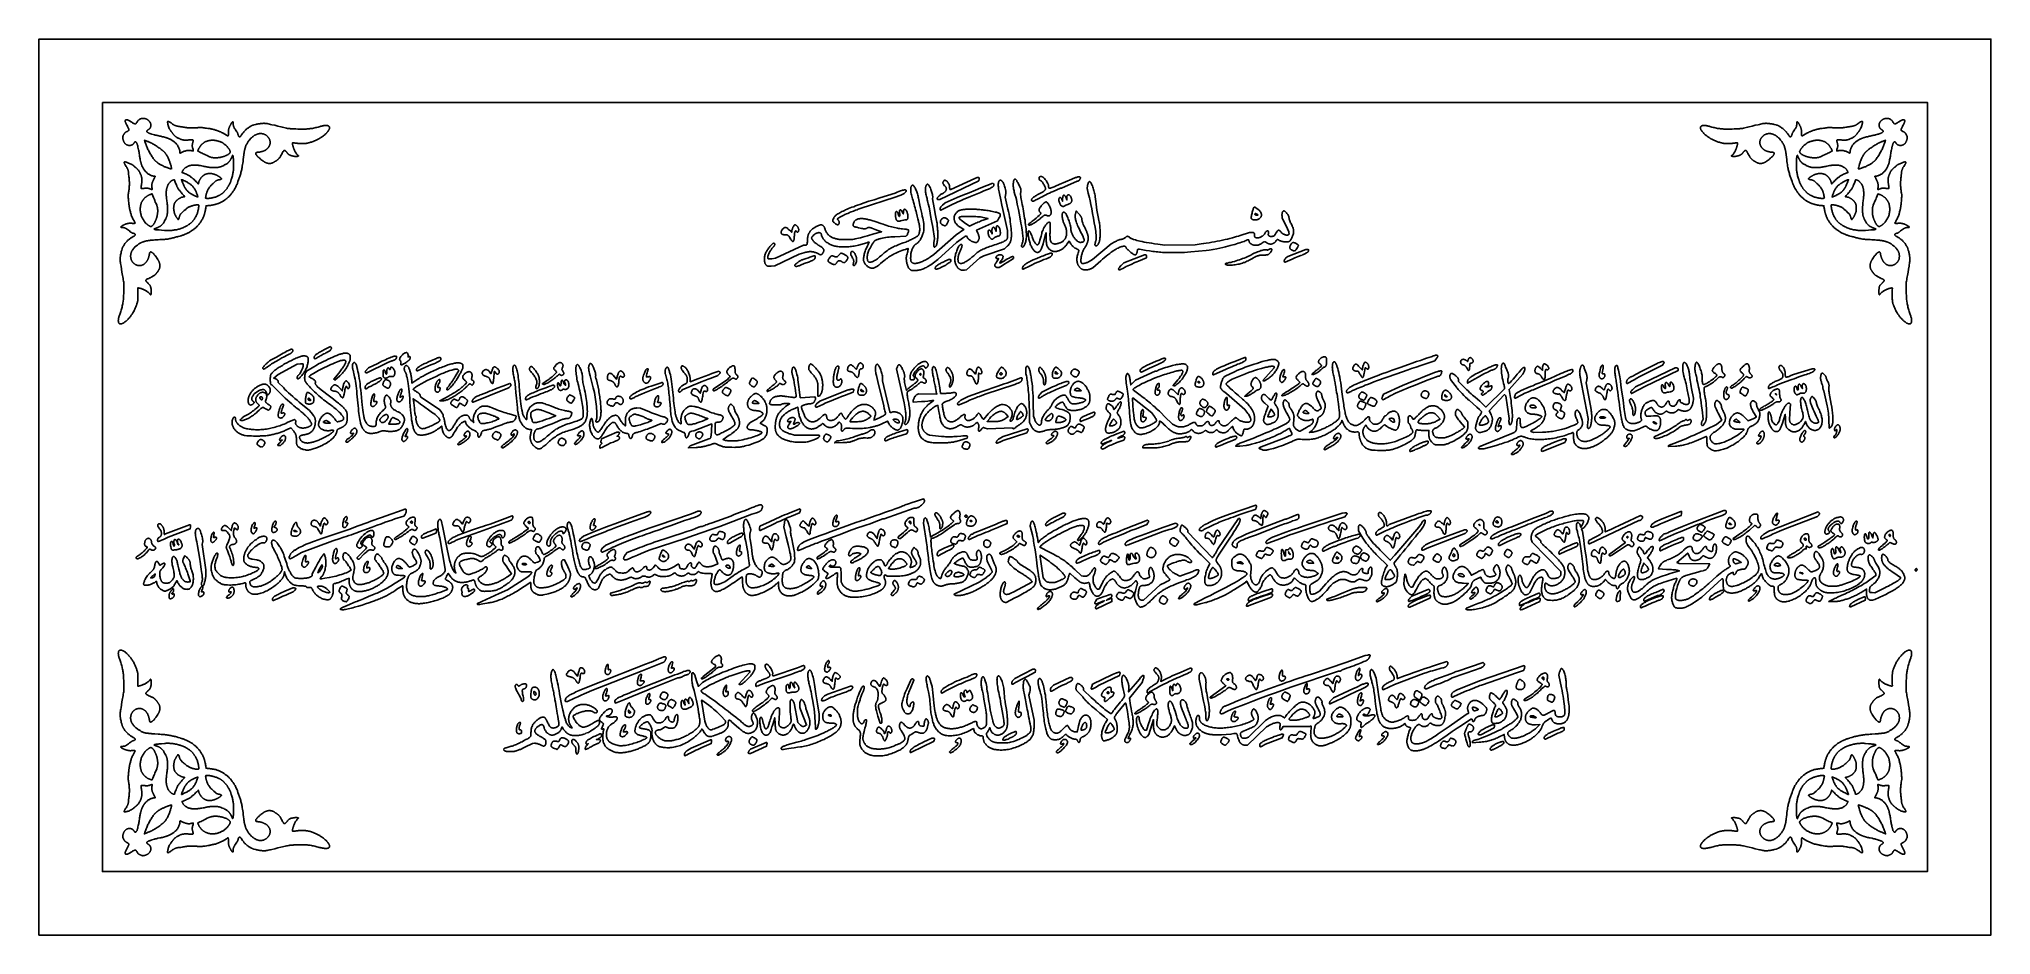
# Model space of a CAD drawing. Extents: x -592 to 638, y 287 to 852.
import ezdxf

# ---------------------------------------------------------------- set-up
doc = ezdxf.new("R2010")
doc.units = 0
doc.layers.add('COUCHE_1', color=18, linetype='CONTINUOUS')
doc.layers.add('LAYER_1', color=174, linetype='CONTINUOUS')

msp = doc.modelspace()

# ---------------------------------------------------------------- linework, layer by layer
at = {"layer": 'COUCHE_1'}
for points in [[(-591.9, 287.1), (638.1, 287.1), (638.1, 852.1), (-591.9, 852.1)], [(-508.3, 770.1), (-508.3, 770.1), (-508.6, 770.2), (-509, 770.3), (-509.6, 770.5), (-510.3, 770.7), (-510.6, 770.8), (-511, 771), (-511.4, 771.1), (-511.9, 771.3), (-512.3, 771.5), (-512.7, 771.6), (-513.2, 771.8), (-513.7, 772.1), (-514.1, 772.3), (-514.6, 772.5), (-515.1, 772.8), (-515.5, 773), (-516, 773.3), (-516.2, 773.5), (-516.5, 773.6), (-516.7, 773.7), (-516.9, 773.9), (-517.1, 774.1), (-517.3, 774.2), (-517.5, 774.4), (-517.7, 774.5), (-517.9, 774.7), (-518.1, 774.9), (-518.3, 775), (-518.5, 775.2), (-518.7, 775.4), (-518.9, 775.6), (-519, 775.8), (-519.2, 775.9), (-519.3, 776.1), (-519.5, 776.3), (-519.9, 776.8), (-520.2, 777.4), (-520.6, 777.9), (-520.9, 778.5), (-521.3, 779), (-521.6, 779.6), (-522, 780.2), (-522.3, 780.8), (-522.6, 781.4), (-522.9, 782), (-523.2, 782.5), (-523.5, 783.1), (-523.7, 783.7), (-524, 784.2), (-524.2, 784.8), (-524.3, 785), (-524.4, 785.3), (-524.6, 785.9), (-524.8, 786.4), (-525.1, 787.4), (-525.4, 788.3), (-525.4, 788.3), (-525.4, 788.3), (-525.4, 788.3), (-525.4, 788.3), (-524.4, 788), (-523.5, 787.6), (-523, 787.4), (-522.4, 787.1), (-522.2, 787), (-521.9, 786.9), (-521.4, 786.7), (-520.8, 786.4), (-520.3, 786.1), (-519.7, 785.8), (-519.2, 785.5), (-518.6, 785.1), (-518, 784.8), (-517.5, 784.4), (-516.9, 784), (-516.3, 783.6), (-515.8, 783.3), (-515.3, 782.9), (-514.8, 782.5), (-514.3, 782.1), (-513.8, 781.7), (-513.6, 781.5), (-513.4, 781.4), (-513.2, 781.2), (-513.1, 781), (-512.9, 780.8), (-512.7, 780.7), (-512.6, 780.5), (-512.4, 780.3), (-512.2, 780.1), (-512.1, 779.8), (-511.9, 779.6), (-511.8, 779.4), (-511.7, 779.2), (-511.5, 779), (-511.4, 778.7), (-511.2, 778.5), (-511.1, 778.3), (-511, 778), (-510.7, 777.6), (-510.5, 777.1), (-510.3, 776.6), (-510.1, 776.1), (-509.9, 775.6), (-509.7, 775.1), (-509.5, 774.7), (-509.4, 774.2), (-509.2, 773.8), (-509.1, 773.3), (-509, 772.9), (-508.8, 772.5), (-508.7, 772.1), (-508.6, 771.4), (-508.4, 770.9), (-508.3, 770.5), (-508.3, 770.1)], [(-491.9, 781.4), (-491.8, 781.6), (-491.7, 781.9), (-491.6, 782.1), (-491.5, 782.3), (-491.4, 782.6), (-491.3, 782.8), (-491.2, 783), (-491.1, 783.2), (-491, 783.4), (-490.9, 783.6), (-490.7, 783.8), (-490.6, 784), (-490.5, 784.2), (-490.4, 784.4), (-490.2, 784.6), (-490.1, 784.8), (-490, 784.9), (-489.8, 785.1), (-489.7, 785.3), (-489.5, 785.4), (-489.4, 785.6), (-489.2, 785.7), (-489.1, 785.9), (-488.9, 786), (-488.8, 786.1), (-488.6, 786.3), (-488.5, 786.4), (-488.3, 786.5), (-488.1, 786.6), (-488, 786.8), (-487.8, 786.9), (-487.6, 787), (-487.4, 787.1), (-487.3, 787.2), (-487.1, 787.3), (-486.9, 787.4), (-486.7, 787.4), (-486.6, 787.5), (-486.4, 787.6), (-486.2, 787.7), (-486, 787.7), (-485.8, 787.8), (-485.6, 787.9), (-485.4, 787.9), (-485.2, 788), (-485.1, 788), (-484.9, 788.1), (-484.7, 788.1), (-484.5, 788.2), (-484.3, 788.2), (-484.1, 788.2), (-483.9, 788.2), (-483.7, 788.3), (-483.5, 788.3), (-483.1, 788.3), (-482.7, 788.3), (-482.3, 788.3), (-481.9, 788.3), (-481.5, 788.3), (-481.1, 788.2), (-480.7, 788.2), (-480.3, 788.1), (-479.9, 788), (-479.5, 788), (-479.1, 787.8), (-478.7, 787.7), (-478.3, 787.6), (-478, 787.5), (-477.6, 787.3), (-477.2, 787.1), (-476.8, 787), (-476.5, 786.8), (-476.1, 786.6), (-475.8, 786.4), (-475.4, 786.1), (-475.1, 785.9), (-474.8, 785.7), (-474.5, 785.4), (-474.2, 785.2), (-473.9, 784.9), (-473.6, 784.6), (-473.3, 784.3), (-473.1, 784), (-472.8, 783.7), (-472.7, 783.6), (-472.6, 783.4), (-472.5, 783.2), (-472.3, 783.1), (-472.2, 782.9), (-472.1, 782.7), (-472, 782.6), (-471.9, 782.4), (-471.8, 782.2), (-471.7, 782.1), (-471.7, 781.9), (-471.6, 781.7), (-471.5, 781.5), (-471.4, 781.3), (-471.4, 781.2), (-471.4, 781.1), (-471.4, 781), (-471.4, 780.9), (-471.4, 780.8), (-471.4, 780.7), (-471.5, 780.6), (-471.5, 780.5), (-471.6, 780.4), (-471.7, 780.2), (-471.8, 780.1), (-471.9, 780), (-472, 779.9), (-472.1, 779.8), (-472.2, 779.7), (-472.4, 779.6), (-472.5, 779.4), (-472.7, 779.3), (-472.9, 779.2), (-473, 779.1), (-473.2, 779), (-473.4, 778.9), (-473.6, 778.8), (-473.9, 778.7), (-474.1, 778.6), (-474.3, 778.5), (-474.5, 778.4), (-474.8, 778.3), (-475, 778.2), (-475.3, 778.1), (-475.5, 778.1), (-475.8, 778), (-476, 777.9), (-476.3, 777.8), (-476.6, 777.8), (-476.9, 777.7), (-477.1, 777.6), (-477.4, 777.6), (-477.7, 777.5), (-478, 777.5), (-478.3, 777.4), (-478.6, 777.4), (-478.9, 777.4), (-479.2, 777.3), (-479.5, 777.3), (-479.8, 777.3), (-480.1, 777.3), (-480.4, 777.3), (-480.7, 777.3), (-481, 777.3), (-481.3, 777.3), (-481.6, 777.3), (-481.8, 777.3), (-482.1, 777.3), (-482.4, 777.4), (-482.7, 777.4), (-483, 777.5), (-483.3, 777.5), (-483.6, 777.6), (-483.8, 777.7), (-484.1, 777.8), (-484.4, 777.8), (-484.6, 777.9), (-484.9, 778), (-485.9, 778.6), (-486.9, 779.1), (-487.7, 779.5), (-488.5, 779.8), (-489.1, 780.2), (-489.7, 780.4), (-490.6, 780.8), (-491.2, 781.1), (-491.6, 781.3), (-491.8, 781.4)], [(538.2, 781.4), (538.1, 781.6), (538, 781.9), (537.9, 782.1), (537.8, 782.3), (537.7, 782.6), (537.6, 782.8), (537.5, 783), (537.4, 783.2), (537.3, 783.4), (537.1, 783.6), (537, 783.8), (536.9, 784), (536.8, 784.2), (536.7, 784.4), (536.5, 784.6), (536.4, 784.8), (536.2, 784.9), (536.1, 785.1), (536, 785.3), (535.8, 785.4), (535.7, 785.6), (535.5, 785.7), (535.4, 785.9), (535.2, 786), (535.1, 786.1), (534.9, 786.3), (534.7, 786.4), (534.6, 786.5), (534.4, 786.6), (534.2, 786.8), (534.1, 786.9), (533.9, 787), (533.7, 787.1), (533.6, 787.2), (533.4, 787.3), (533.2, 787.4), (533, 787.4), (532.8, 787.5), (532.7, 787.6), (532.5, 787.7), (532.3, 787.7), (532.1, 787.8), (531.9, 787.9), (531.7, 787.9), (531.5, 788), (531.3, 788), (531.1, 788.1), (531, 788.1), (530.8, 788.2), (530.6, 788.2), (530.4, 788.2), (530.2, 788.2), (530, 788.3), (529.8, 788.3), (529.4, 788.3), (529, 788.3), (528.6, 788.3), (528.2, 788.3), (527.8, 788.3), (527.4, 788.2), (527, 788.2), (526.6, 788.1), (526.2, 788), (525.8, 788), (525.4, 787.8), (525, 787.7), (524.6, 787.6), (524.2, 787.5), (523.9, 787.3), (523.5, 787.1), (523.1, 787), (522.8, 786.8), (522.4, 786.6), (522.1, 786.4), (521.7, 786.1), (521.4, 785.9), (521.1, 785.7), (520.8, 785.4), (520.5, 785.2), (520.2, 784.9), (519.9, 784.6), (519.6, 784.3), (519.3, 784), (519.1, 783.7), (519, 783.6), (518.9, 783.4), (518.7, 783.2), (518.6, 783.1), (518.5, 782.9), (518.4, 782.7), (518.3, 782.6), (518.2, 782.4), (518.1, 782.2), (518, 782.1), (517.9, 781.9), (517.9, 781.7), (517.8, 781.5), (517.7, 781.3), (517.7, 781.2), (517.6, 781.1), (517.6, 781), (517.6, 780.9), (517.7, 780.8), (517.7, 780.7), (517.7, 780.6), (517.8, 780.5), (517.9, 780.4), (518, 780.2), (518, 780.1), (518.1, 780), (518.3, 779.9), (518.4, 779.8), (518.5, 779.7), (518.7, 779.6), (518.8, 779.4), (519, 779.3), (519.2, 779.2), (519.3, 779.1), (519.5, 779), (519.7, 778.9), (519.9, 778.8), (520.1, 778.7), (520.4, 778.6), (520.6, 778.5), (520.8, 778.4), (521.1, 778.3), (521.3, 778.2), (521.6, 778.1), (521.8, 778.1), (522.1, 778), (522.3, 777.9), (522.6, 777.8), (522.9, 777.8), (523.2, 777.7), (523.4, 777.6), (523.7, 777.6), (524, 777.5), (524.3, 777.5), (524.6, 777.4), (524.9, 777.4), (525.2, 777.4), (525.5, 777.3), (525.8, 777.3), (526.1, 777.3), (526.4, 777.3), (526.7, 777.3), (527, 777.3), (527.2, 777.3), (527.5, 777.3), (527.8, 777.3), (528.1, 777.3), (528.4, 777.3), (528.7, 777.4), (529, 777.4), (529.3, 777.5), (529.6, 777.5), (529.8, 777.6), (530.1, 777.7), (530.4, 777.8), (530.7, 777.8), (530.9, 777.9), (531.2, 778), (532.2, 778.6), (533.2, 779.1), (534, 779.5), (534.8, 779.8), (535.4, 780.2), (536, 780.4), (536.9, 780.8), (537.5, 781.1), (537.9, 781.3), (538.1, 781.4)], [(554.5, 770.1), (554.5, 770.1), (554.9, 770.2), (555.3, 770.3), (555.9, 770.5), (556.5, 770.7), (556.9, 770.8), (557.3, 771), (557.7, 771.1), (558.1, 771.3), (558.6, 771.5), (559, 771.6), (559.5, 771.8), (560, 772.1), (560.4, 772.3), (560.9, 772.5), (561.4, 772.8), (561.8, 773), (562.3, 773.3), (562.5, 773.5), (562.8, 773.6), (563, 773.7), (563.2, 773.9), (563.4, 774.1), (563.6, 774.2), (563.8, 774.4), (564, 774.5), (564.2, 774.7), (564.4, 774.9), (564.6, 775), (564.8, 775.2), (565, 775.4), (565.2, 775.6), (565.3, 775.8), (565.5, 775.9), (565.6, 776.1), (565.8, 776.3), (566.1, 776.8), (566.5, 777.4), (566.9, 777.9), (567.2, 778.5), (567.6, 779), (567.9, 779.6), (568.2, 780.2), (568.6, 780.8), (568.9, 781.4), (569.2, 782), (569.5, 782.5), (569.8, 783.1), (570, 783.7), (570.2, 784.2), (570.5, 784.8), (570.6, 785), (570.7, 785.3), (570.9, 785.9), (571, 786.4), (571.4, 787.4), (571.7, 788.3), (571.7, 788.3), (571.7, 788.3), (571.7, 788.3), (571.7, 788.3), (570.7, 788), (569.8, 787.6), (569.3, 787.4), (568.7, 787.1), (568.4, 787), (568.2, 786.9), (567.7, 786.7), (567.1, 786.4), (566.6, 786.1), (566, 785.8), (565.5, 785.5), (564.9, 785.1), (564.3, 784.8), (563.8, 784.4), (563.2, 784), (562.6, 783.6), (562.1, 783.3), (561.6, 782.9), (561, 782.5), (560.5, 782.1), (560.1, 781.7), (559.9, 781.5), (559.7, 781.4), (559.5, 781.2), (559.3, 781), (559.2, 780.8), (559, 780.7), (558.8, 780.5), (558.7, 780.3), (558.5, 780.1), (558.4, 779.8), (558.2, 779.6), (558.1, 779.4), (557.9, 779.2), (557.8, 779), (557.7, 778.7), (557.5, 778.5), (557.4, 778.3), (557.3, 778), (557, 777.6), (556.8, 777.1), (556.6, 776.6), (556.4, 776.1), (556.2, 775.6), (556, 775.1), (555.8, 774.7), (555.7, 774.2), (555.5, 773.8), (555.4, 773.3), (555.2, 772.9), (555.1, 772.5), (555, 772.1), (554.8, 771.4), (554.7, 770.9), (554.6, 770.5), (554.5, 770.1)], [(-469.8, 778.8), (-469.9, 778.8), (-469.9, 778.8), (-469.9, 778.8), (-469.9, 778.8), (-469.9, 778.8), (-470, 778.7), (-470, 778.5), (-470.2, 778.1), (-470.3, 777.8), (-470.4, 777.5), (-470.6, 777.2), (-470.8, 776.8), (-471, 776.5), (-471.1, 776.3), (-471.2, 776.1), (-471.3, 775.9), (-471.4, 775.7), (-471.5, 775.5), (-471.7, 775.3), (-471.8, 775.1), (-472, 774.9), (-472.1, 774.7), (-472.3, 774.6), (-472.4, 774.4), (-472.5, 774.3), (-472.6, 774.2), (-472.7, 774.1), (-472.8, 774), (-472.9, 773.9), (-473.2, 773.7), (-473.4, 773.5), (-473.7, 773.4), (-474, 773.2), (-474.3, 773), (-474.6, 772.9), (-474.9, 772.7), (-475.2, 772.6), (-475.5, 772.4), (-476.8, 771.8), (-476.9, 771.8), (-477.1, 771.7), (-477.3, 771.6), (-477.5, 771.6), (-477.7, 771.5), (-477.9, 771.5), (-478.1, 771.4), (-478.3, 771.4), (-478.5, 771.3), (-478.7, 771.3), (-478.9, 771.2), (-479.1, 771.2), (-479.5, 771.1), (-479.9, 771.1), (-480.3, 771.1), (-480.7, 771), (-481.1, 771), (-481.6, 771), (-482, 771), (-482.4, 771.1), (-482.8, 771.1), (-483.2, 771.1), (-483.6, 771.1), (-484, 771.2), (-484.4, 771.2), (-484.7, 771.3), (-485.1, 771.3), (-485.4, 771.4), (-486.1, 771.5), (-486.6, 771.6), (-487.1, 771.7), (-487.8, 771.8), (-488.5, 772), (-489.3, 772.1), (-490.1, 772.3), (-490.4, 772.3), (-490.8, 772.4), (-491.2, 772.4), (-491.6, 772.5), (-492, 772.5), (-492.3, 772.5), (-492.7, 772.6), (-493.1, 772.6), (-493.4, 772.6), (-493.8, 772.6), (-494.2, 772.6), (-494.5, 772.6), (-494.9, 772.6), (-495.2, 772.6), (-495.5, 772.5), (-495.9, 772.5), (-496.2, 772.4), (-496.5, 772.3), (-496.9, 772.3), (-497.2, 772.2), (-497.5, 772.1), (-497.8, 772), (-498.1, 771.8), (-498.4, 771.7), (-498.5, 771.6), (-498.6, 771.6), (-498.8, 771.5), (-498.9, 771.4), (-499.4, 771.1), (-499.6, 771), (-499.8, 770.8), (-500, 770.7), (-500.2, 770.5), (-500.4, 770.3), (-500.5, 770.2), (-500.6, 770.1), (-500.7, 770), (-500.8, 769.9), (-500.9, 769.8), (-501, 769.7), (-501, 769.5), (-501.1, 769.4), (-501.2, 769.3), (-501.3, 769.2), (-501.3, 769), (-501.4, 768.9), (-501.5, 768.7), (-501.5, 768.6), (-501.6, 768.4), (-501.6, 768.3), (-501.7, 768.1), (-501.7, 767.9), (-501.4, 767.8), (-501.1, 767.7), (-500.7, 767.5), (-500.2, 767.3), (-499.6, 767.1), (-499, 766.8), (-498.2, 766.4), (-497.9, 766.3), (-497.6, 766.1), (-497.3, 766), (-497, 765.8), (-496.7, 765.6), (-496.4, 765.4), (-496.1, 765.1), (-495.8, 764.9), (-495.5, 764.7), (-495.3, 764.5), (-495, 764.2), (-494.7, 764), (-494.4, 763.7), (-494.2, 763.5), (-493.7, 763), (-493.2, 762.6), (-492.8, 762.1), (-492.4, 761.8), (-492.1, 761.4), (-491.6, 760.9), (-491.5, 760.7), (-491.4, 760.9), (-491.4, 761.2), (-491.3, 761.4), (-491.2, 761.8), (-491.2, 762), (-491.1, 762.1), (-491.1, 762.3), (-491, 762.5), (-490.9, 762.7), (-490.8, 762.9), (-490.7, 763.1), (-490.6, 763.3), (-490.5, 763.5), (-490.4, 763.7), (-490.2, 763.9), (-490.1, 764.1), (-490, 764.3), (-489.9, 764.4), (-489.8, 764.6), (-489.6, 764.8), (-489.5, 764.9), (-489.4, 765.1), (-489.2, 765.2), (-489.1, 765.3), (-489, 765.5), (-488.9, 765.6), (-488.7, 765.7), (-488.6, 765.8), (-488.4, 765.9), (-488.3, 766.1), (-488.2, 766.2), (-488, 766.3), (-487.9, 766.3), (-487.8, 766.4), (-487.6, 766.5), (-487.5, 766.6), (-487.3, 766.7), (-487.2, 766.7), (-487, 766.8), (-486.9, 766.9), (-486.7, 766.9), (-486.6, 767), (-486.5, 767), (-486.3, 767.1), (-486.2, 767.1), (-486, 767.2), (-485.7, 767.2), (-485.4, 767.3), (-485.1, 767.3), (-484.8, 767.3), (-484.5, 767.4), (-484.2, 767.4), (-483.9, 767.3), (-483.6, 767.3), (-483.3, 767.3), (-483, 767.3), (-482.8, 767.2), (-482.5, 767.1), (-482.2, 767.1), (-481.9, 767), (-481.6, 766.9), (-481.4, 766.8), (-481.1, 766.7), (-480.8, 766.6), (-480.6, 766.5), (-480.3, 766.4), (-480.1, 766.3), (-479.8, 766.2), (-479.6, 766.1), (-479.4, 765.9), (-479.1, 765.8), (-478.9, 765.7), (-478.7, 765.6), (-478.5, 765.5), (-478.3, 765.3), (-478.2, 765.2), (-478, 765.1), (-477.8, 765), (-477.6, 764.8), (-477.3, 764.6), (-477.2, 764.5), (-477.1, 764.4), (-477, 764.3), (-477, 764.2), (-476.9, 764.1), (-476.9, 764.1), (-476.8, 764), (-476.8, 764), (-476.8, 764), (-476.8, 763.9), (-476.8, 763.9), (-476.8, 763.9), (-476.9, 763.9), (-477, 763.8), (-477.1, 763.7), (-477.3, 763.7), (-477.4, 763.6), (-477.5, 763.6), (-477.6, 763.6), (-477.7, 763.5), (-477.9, 763.5), (-478.2, 763.4), (-478.7, 763.3), (-478.9, 763.3), (-479.2, 763.2), (-479.4, 763.1), (-479.5, 763.1), (-479.7, 763.1), (-479.8, 763), (-479.9, 763), (-480, 762.9), (-480.1, 762.9), (-480.2, 762.8), (-480.3, 762.7), (-480.4, 762.6), (-480.5, 762.6), (-481.7, 761.5), (-482.2, 761), (-482.8, 760.5), (-483, 760.2), (-483.3, 760), (-483.5, 759.7), (-483.8, 759.4), (-484, 759.2), (-484.2, 758.9), (-484.4, 758.6), (-484.7, 758.3), (-484.9, 758), (-485.1, 757.7), (-485.3, 757.4), (-485.4, 757), (-485.6, 756.7), (-485.8, 756.4), (-485.9, 756), (-486.1, 755.6), (-486.2, 755.2), (-486.3, 755), (-486.3, 754.8), (-486.4, 754.6), (-486.5, 754.4), (-486.5, 754.1), (-486.6, 753.9), (-486.6, 753.7), (-486.7, 753.4), (-486.7, 752.9), (-486.8, 752.4), (-486.9, 751.9), (-486.9, 751.9), (-486.9, 751.8), (-486.8, 751.8), (-486.8, 751.8), (-486.8, 751.7), (-486.7, 751.7), (-486.7, 751.7), (-486.6, 751.7), (-486.5, 751.7), (-486.4, 751.6), (-486.2, 751.6), (-486, 751.6), (-485.8, 751.6), (-485.5, 751.6), (-485.2, 751.6), (-484.8, 751.6), (-484.5, 751.7), (-484.1, 751.7), (-483.7, 751.8), (-483.3, 751.8), (-482.9, 751.9), (-482.5, 752), (-482.1, 752.1), (-481.6, 752.2), (-481.2, 752.4), (-480.7, 752.5), (-480.2, 752.7), (-479.8, 752.9), (-479.3, 753), (-479.1, 753.1), (-478.9, 753.3), (-478.6, 753.4), (-478.4, 753.5), (-478.2, 753.6), (-478, 753.7), (-477.8, 753.8), (-477.5, 754), (-477.3, 754.1), (-477.1, 754.2), (-476.9, 754.4), (-476.7, 754.5), (-476.5, 754.7), (-476.3, 754.8), (-476.1, 755), (-475.9, 755.2), (-475.7, 755.3), (-475.5, 755.5), (-475.3, 755.7), (-475.1, 755.9), (-474.9, 756.1), (-474.7, 756.4), (-474.5, 756.6), (-474.3, 756.8), (-474.1, 757), (-474, 757.2), (-473.8, 757.5), (-473.6, 757.7), (-473.4, 757.9), (-473.3, 758.2), (-473.1, 758.4), (-473, 758.6), (-472.8, 758.9), (-472.7, 759.1), (-472.5, 759.4), (-472.4, 759.7), (-472.2, 759.9), (-472.1, 760.2), (-471.9, 760.4), (-471.8, 760.7), (-471.7, 761), (-471.6, 761.2), (-471.4, 761.5), (-471.3, 761.8), (-471.2, 762.1), (-471.1, 762.3), (-471, 762.6), (-470.9, 762.9), (-470.8, 763.2), (-470.7, 763.5), (-470.5, 764), (-470.3, 764.6), (-470.2, 765.2), (-470, 765.8), (-469.9, 766.4), (-469.8, 766.9), (-469.7, 767.5), (-469.6, 768.1), (-469.5, 768.7), (-469.4, 769.3), (-469.4, 769.9), (-469.4, 770.5), (-469.3, 771.1), (-469.3, 771.7), (-469.3, 772.2), (-469.4, 774.1), (-469.4, 775.5), (-469.4, 776.1), (-469.4, 776.6), (-469.5, 777), (-469.5, 777.4), (-469.5, 777.7), (-469.5, 777.9), (-469.6, 778.1), (-469.6, 778.3), (-469.7, 778.4), (-469.7, 778.5), (-469.8, 778.7)], [(516.1, 778.8), (516.1, 778.8), (516.2, 778.8), (516.2, 778.8), (516.2, 778.8), (516.2, 778.8), (516.3, 778.7), (516.3, 778.5), (516.5, 778.1), (516.6, 777.8), (516.7, 777.5), (516.9, 777.2), (517, 776.8), (517.2, 776.5), (517.3, 776.3), (517.5, 776.1), (517.6, 775.9), (517.7, 775.7), (517.8, 775.5), (517.9, 775.3), (518.1, 775.1), (518.2, 774.9), (518.4, 774.7), (518.6, 774.6), (518.7, 774.4), (518.8, 774.3), (518.9, 774.2), (519, 774.1), (519.1, 774), (519.2, 773.9), (519.5, 773.7), (519.7, 773.5), (520, 773.4), (520.3, 773.2), (520.6, 773), (520.9, 772.9), (521.2, 772.7), (521.5, 772.6), (521.8, 772.4), (523.1, 771.8), (523.2, 771.8), (523.4, 771.7), (523.6, 771.6), (523.8, 771.6), (524, 771.5), (524.2, 771.5), (524.3, 771.4), (524.5, 771.4), (524.7, 771.3), (524.9, 771.3), (525.1, 771.2), (525.3, 771.2), (525.8, 771.1), (526.2, 771.1), (526.6, 771.1), (527, 771), (527.4, 771), (527.8, 771), (528.3, 771), (528.7, 771.1), (529.1, 771.1), (529.5, 771.1), (529.9, 771.1), (530.3, 771.2), (530.7, 771.2), (531, 771.3), (531.4, 771.3), (531.7, 771.4), (532.3, 771.5), (532.9, 771.6), (533.4, 771.7), (534.1, 771.8), (534.8, 772), (535.6, 772.1), (536.4, 772.3), (536.7, 772.3), (537.1, 772.4), (537.5, 772.4), (537.9, 772.5), (538.2, 772.5), (538.6, 772.5), (539, 772.6), (539.4, 772.6), (539.7, 772.6), (540.1, 772.6), (540.4, 772.6), (540.8, 772.6), (541.1, 772.6), (541.5, 772.6), (541.8, 772.5), (542.2, 772.5), (542.5, 772.4), (542.8, 772.3), (543.2, 772.3), (543.5, 772.2), (543.8, 772.1), (544.1, 772), (544.4, 771.8), (544.7, 771.7), (544.8, 771.6), (544.9, 771.6), (545.1, 771.5), (545.2, 771.4), (545.6, 771.1), (545.9, 771), (546.1, 770.8), (546.3, 770.7), (546.5, 770.5), (546.7, 770.3), (546.8, 770.2), (546.9, 770.1), (547, 770), (547.1, 769.9), (547.2, 769.8), (547.3, 769.7), (547.3, 769.5), (547.4, 769.4), (547.5, 769.3), (547.6, 769.2), (547.6, 769), (547.7, 768.9), (547.8, 768.7), (547.8, 768.6), (547.9, 768.4), (547.9, 768.3), (548, 768.1), (548, 767.9), (547.7, 767.8), (547.4, 767.7), (547, 767.5), (546.5, 767.3), (545.9, 767.1), (545.2, 766.8), (544.5, 766.4), (544.2, 766.3), (543.9, 766.1), (543.6, 766), (543.3, 765.8), (543, 765.6), (542.7, 765.4), (542.4, 765.1), (542.1, 764.9), (541.8, 764.7), (541.5, 764.5), (541.3, 764.2), (541, 764), (540.7, 763.7), (540.4, 763.5), (539.9, 763), (539.5, 762.6), (539.1, 762.1), (538.7, 761.8), (538.4, 761.4), (537.9, 760.9), (537.8, 760.7), (537.7, 760.9), (537.7, 761.2), (537.6, 761.4), (537.5, 761.8), (537.5, 762), (537.4, 762.1), (537.3, 762.3), (537.3, 762.5), (537.2, 762.7), (537.1, 762.9), (537, 763.1), (536.9, 763.3), (536.8, 763.5), (536.6, 763.7), (536.5, 763.9), (536.4, 764.1), (536.3, 764.3), (536.2, 764.4), (536, 764.6), (535.9, 764.8), (535.8, 764.9), (535.7, 765.1), (535.5, 765.2), (535.4, 765.3), (535.3, 765.5), (535.1, 765.6), (535, 765.7), (534.9, 765.8), (534.7, 765.9), (534.6, 766.1), (534.5, 766.2), (534.3, 766.3), (534.2, 766.3), (534, 766.4), (533.9, 766.5), (533.8, 766.6), (533.6, 766.7), (533.5, 766.7), (533.3, 766.8), (533.2, 766.9), (533, 766.9), (532.9, 767), (532.7, 767), (532.6, 767.1), (532.4, 767.1), (532.3, 767.2), (532, 767.2), (531.7, 767.3), (531.4, 767.3), (531.1, 767.3), (530.8, 767.4), (530.5, 767.4), (530.2, 767.3), (529.9, 767.3), (529.6, 767.3), (529.3, 767.3), (529, 767.2), (528.8, 767.1), (528.5, 767.1), (528.2, 767), (527.9, 766.9), (527.6, 766.8), (527.4, 766.7), (527.1, 766.6), (526.8, 766.5), (526.6, 766.4), (526.4, 766.3), (526.1, 766.2), (525.9, 766.1), (525.6, 765.9), (525.4, 765.8), (525.2, 765.7), (525, 765.6), (524.8, 765.5), (524.6, 765.3), (524.5, 765.2), (524.3, 765.1), (524.1, 765), (523.8, 764.8), (523.6, 764.6), (523.5, 764.5), (523.4, 764.4), (523.3, 764.3), (523.3, 764.2), (523.2, 764.1), (523.2, 764.1), (523.1, 764), (523.1, 764), (523.1, 764), (523.1, 763.9), (523.1, 763.9), (523.1, 763.9), (523.2, 763.9), (523.3, 763.8), (523.4, 763.7), (523.5, 763.7), (523.6, 763.6), (523.8, 763.6), (523.9, 763.6), (524, 763.5), (524.2, 763.5), (524.5, 763.4), (525, 763.3), (525.2, 763.3), (525.5, 763.2), (525.7, 763.1), (525.8, 763.1), (525.9, 763.1), (526.1, 763), (526.2, 763), (526.3, 762.9), (526.4, 762.9), (526.5, 762.8), (526.6, 762.7), (526.7, 762.6), (526.8, 762.6), (528, 761.5), (528.5, 761), (529, 760.5), (529.3, 760.2), (529.6, 760), (529.8, 759.7), (530, 759.4), (530.3, 759.2), (530.5, 758.9), (530.7, 758.6), (530.9, 758.3), (531.1, 758), (531.3, 757.7), (531.5, 757.4), (531.7, 757), (531.9, 756.7), (532.1, 756.4), (532.2, 756), (532.4, 755.6), (532.5, 755.2), (532.6, 755), (532.6, 754.8), (532.7, 754.6), (532.7, 754.4), (532.8, 754.1), (532.8, 753.9), (532.9, 753.7), (532.9, 753.4), (533, 752.9), (533.1, 752.4), (533.2, 751.9), (533.2, 751.9), (533.1, 751.8), (533.1, 751.8), (533.1, 751.8), (533, 751.7), (533, 751.7), (532.9, 751.7), (532.9, 751.7), (532.8, 751.7), (532.7, 751.6), (532.5, 751.6), (532.3, 751.6), (532, 751.6), (531.8, 751.6), (531.5, 751.6), (531.1, 751.6), (530.8, 751.7), (530.4, 751.7), (530, 751.8), (529.6, 751.8), (529.2, 751.9), (528.8, 752), (528.3, 752.1), (527.9, 752.2), (527.4, 752.4), (527, 752.5), (526.5, 752.7), (526.1, 752.9), (525.6, 753), (525.4, 753.1), (525.2, 753.3), (524.9, 753.4), (524.7, 753.5), (524.5, 753.6), (524.3, 753.7), (524, 753.8), (523.8, 754), (523.6, 754.1), (523.4, 754.2), (523.2, 754.4), (523, 754.5), (522.8, 754.7), (522.6, 754.8), (522.4, 755), (522.2, 755.2), (522, 755.3), (521.8, 755.5), (521.6, 755.7), (521.4, 755.9), (521.2, 756.1), (521, 756.4), (520.8, 756.6), (520.6, 756.8), (520.4, 757), (520.3, 757.2), (520.1, 757.5), (519.9, 757.7), (519.7, 757.9), (519.6, 758.2), (519.4, 758.4), (519.2, 758.6), (519.1, 758.9), (518.9, 759.1), (518.8, 759.4), (518.6, 759.7), (518.5, 759.9), (518.4, 760.2), (518.2, 760.4), (518.1, 760.7), (518, 761), (517.8, 761.2), (517.7, 761.5), (517.6, 761.8), (517.5, 762.1), (517.4, 762.3), (517.3, 762.6), (517.2, 762.9), (517.1, 763.2), (517, 763.5), (516.8, 764), (516.6, 764.6), (516.4, 765.2), (516.3, 765.8), (516.2, 766.4), (516.1, 766.9), (516, 767.5), (515.9, 768.1), (515.8, 768.7), (515.7, 769.3), (515.7, 769.9), (515.6, 770.5), (515.6, 771.1), (515.6, 771.7), (515.6, 772.2), (515.7, 774.1), (515.7, 775.5), (515.7, 776.1), (515.7, 776.6), (515.7, 777), (515.8, 777.4), (515.8, 777.7), (515.8, 777.9), (515.9, 778.1), (515.9, 778.3), (516, 778.4), (516, 778.5), (516.1, 778.7)], [(-519.4, 732.3), (-519.4, 732.3), (-519.4, 732.3), (-519.4, 732.3), (-519.4, 732.4), (-519.3, 732.4), (-519.2, 732.4), (-519.1, 732.5), (-518.6, 732.6), (-518.4, 732.7), (-518.1, 732.8), (-517.7, 733), (-517.4, 733.1), (-517, 733.3), (-516.8, 733.4), (-516.6, 733.5), (-516.4, 733.6), (-516.2, 733.7), (-516, 733.8), (-515.8, 733.9), (-515.6, 734), (-515.4, 734.2), (-515.2, 734.3), (-515, 734.5), (-514.9, 734.5), (-514.8, 734.6), (-514.6, 734.7), (-514.5, 734.9), (-514.4, 735), (-514.3, 735.1), (-514.1, 735.3), (-513.9, 735.6), (-513.7, 735.8), (-513.5, 736.1), (-513.3, 736.4), (-513.2, 736.7), (-513, 736.9), (-512.8, 737.2), (-512.7, 737.5), (-512, 738.8), (-511.9, 738.9), (-511.8, 739.1), (-511.7, 739.3), (-511.7, 739.5), (-511.6, 739.7), (-511.5, 739.8), (-511.5, 740), (-511.4, 740.2), (-511.4, 740.4), (-511.3, 740.6), (-511.2, 740.8), (-511.2, 741), (-511.1, 741.4), (-511.1, 741.8), (-511, 742.3), (-510.9, 742.7), (-510.9, 743.1), (-510.9, 743.5), (-510.9, 743.9), (-510.9, 744.3), (-510.9, 744.7), (-510.9, 745.1), (-510.9, 745.5), (-510.9, 745.9), (-510.9, 746.3), (-510.9, 746.7), (-511, 747), (-511, 747.4), (-511.1, 748), (-511.1, 748.6), (-511.2, 749.1), (-511.3, 749.8), (-511.4, 750.5), (-511.5, 751.3), (-511.6, 752.1), (-511.6, 752.5), (-511.6, 752.8), (-511.7, 753.2), (-511.7, 753.6), (-511.7, 754), (-511.7, 754.3), (-511.7, 754.7), (-511.7, 755.1), (-511.7, 755.5), (-511.7, 755.8), (-511.7, 756.2), (-511.6, 756.5), (-511.6, 756.9), (-511.5, 757.2), (-511.5, 757.6), (-511.4, 757.9), (-511.3, 758.2), (-511.2, 758.5), (-511.2, 758.9), (-511, 759.2), (-510.9, 759.5), (-510.8, 759.8), (-510.7, 760), (-510.5, 760.3), (-510.4, 760.5), (-510.3, 760.6), (-510.3, 760.7), (-510.2, 760.8), (-509.8, 761.3), (-509.7, 761.5), (-509.5, 761.7), (-509.3, 761.9), (-509.2, 762.1), (-509, 762.3), (-508.9, 762.4), (-508.7, 762.5), (-508.6, 762.5), (-508.5, 762.6), (-508.4, 762.7), (-508.3, 762.8), (-508.2, 762.9), (-508, 762.9), (-507.9, 763), (-507.8, 763.1), (-507.6, 763.1), (-507.5, 763.2), (-507.3, 763.2), (-507.2, 763.3), (-507, 763.3), (-506.8, 763.4), (-506.7, 763.4), (-506.5, 763.4), (-506.4, 763.1), (-506.3, 762.8), (-506.2, 762.4), (-506, 761.9), (-505.8, 761.3), (-505.5, 760.6), (-505.3, 759.9), (-505.1, 759.5), (-505, 759.2), (-504.8, 758.9), (-504.6, 758.6), (-504.5, 758.3), (-504.3, 758), (-504.1, 757.7), (-503.9, 757.4), (-503.7, 757.1), (-503.5, 756.8), (-503.2, 756.5), (-503, 756.2), (-502.8, 755.9), (-502.6, 755.6), (-502.1, 755.1), (-501.7, 754.6), (-501.3, 754.1), (-500.9, 753.7), (-500.6, 753.4), (-500.2, 752.9), (-500, 752.8), (-500.2, 752.7), (-500.4, 752.7), (-500.7, 752.7), (-501, 752.6), (-501.2, 752.5), (-501.4, 752.5), (-501.6, 752.4), (-501.8, 752.4), (-502, 752.3), (-502.2, 752.2), (-502.4, 752.1), (-502.6, 752), (-502.8, 751.9), (-503, 751.8), (-503.2, 751.7), (-503.4, 751.6), (-503.6, 751.5), (-503.8, 751.4), (-503.9, 751.3), (-504.1, 751.2), (-504.3, 751), (-504.4, 750.9), (-504.6, 750.8), (-504.7, 750.7), (-504.9, 750.6), (-505, 750.4), (-505.1, 750.3), (-505.3, 750.2), (-505.4, 750.1), (-505.5, 749.9), (-505.6, 749.8), (-505.7, 749.7), (-505.8, 749.5), (-505.9, 749.4), (-506, 749.3), (-506.1, 749.1), (-506.2, 749), (-506.2, 748.8), (-506.3, 748.7), (-506.4, 748.6), (-506.5, 748.4), (-506.5, 748.3), (-506.6, 748.1), (-506.6, 748), (-506.7, 747.8), (-506.7, 747.7), (-506.8, 747.4), (-506.9, 747.1), (-507, 746.8), (-507, 746.5), (-507, 746.2), (-507, 745.9), (-507.1, 745.6), (-507.1, 745.3), (-507, 745), (-507, 744.7), (-507, 744.5), (-506.9, 744.2), (-506.9, 743.9), (-506.8, 743.6), (-506.8, 743.3), (-506.7, 743), (-506.6, 742.8), (-506.5, 742.5), (-506.4, 742.2), (-506.4, 742), (-506.3, 741.7), (-506.2, 741.5), (-506.1, 741.2), (-505.9, 741), (-505.8, 740.8), (-505.7, 740.5), (-505.6, 740.3), (-505.5, 740.1), (-505.4, 739.9), (-505.3, 739.8), (-505.2, 739.6), (-505.1, 739.4), (-504.9, 739.1), (-504.7, 738.9), (-504.6, 738.7), (-504.5, 738.7), (-504.4, 738.6), (-504.4, 738.5), (-504.3, 738.4), (-504.2, 738.4), (-504.2, 738.4), (-504.1, 738.3), (-504.1, 738.3), (-504.1, 738.3), (-504.1, 738.3), (-504.1, 738.4), (-504, 738.4), (-503.9, 738.5), (-503.9, 738.6), (-503.8, 738.7), (-503.8, 738.8), (-503.7, 739), (-503.7, 739.1), (-503.6, 739.2), (-503.6, 739.4), (-503.5, 739.7), (-503.4, 740.1), (-503.3, 740.4), (-503.2, 740.6), (-503.1, 740.9), (-503.1, 741), (-503.1, 741.1), (-503, 741.2), (-502.9, 741.3), (-502.9, 741.4), (-502.8, 741.5), (-502.7, 741.7), (-502.7, 741.8), (-502.6, 741.8), (-502.5, 741.9), (-501.4, 743), (-500.8, 743.5), (-500.3, 744), (-500, 744.3), (-499.7, 744.5), (-499.4, 744.7), (-499.2, 745), (-498.9, 745.2), (-498.6, 745.4), (-498.3, 745.6), (-498, 745.8), (-497.7, 746), (-497.4, 746.2), (-497, 746.3), (-496.7, 746.5), (-496.3, 746.6), (-496, 746.8), (-495.6, 746.9), (-495.2, 747), (-494.8, 747.2), (-494.6, 747.2), (-494.4, 747.3), (-494.1, 747.3), (-493.9, 747.3), (-493.7, 747.4), (-493.5, 747.4), (-493.2, 747.4), (-493, 747.5), (-492.5, 747.5), (-492, 747.6), (-491.4, 747.6), (-491.4, 747.6), (-491.4, 747.6), (-491.4, 747.6), (-491.3, 747.5), (-491.3, 747.5), (-491.3, 747.4), (-491.3, 747.4), (-491.2, 747.3), (-491.2, 747.2), (-491.2, 747.1), (-491.2, 746.9), (-491.2, 746.7), (-491.2, 746.5), (-491.2, 746.2), (-491.3, 745.9), (-491.3, 745.6), (-491.4, 745.2), (-491.4, 744.8), (-491.5, 744.5), (-491.6, 744.1), (-491.7, 743.7), (-491.8, 743.2), (-492, 742.8), (-492.1, 742.4), (-492.3, 741.9), (-492.5, 741.5), (-492.7, 741), (-492.9, 740.6), (-493.1, 740.1), (-493.2, 739.9), (-493.3, 739.7), (-493.4, 739.5), (-493.6, 739.3), (-493.7, 739.1), (-493.8, 738.8), (-494, 738.6), (-494.1, 738.4), (-494.3, 738.2), (-494.4, 738), (-494.6, 737.8), (-494.7, 737.6), (-494.9, 737.4), (-495, 737.2), (-495.2, 737.1), (-495.4, 736.9), (-495.6, 736.7), (-495.8, 736.5), (-496, 736.3), (-496.2, 736.1), (-496.4, 735.9), (-496.7, 735.7), (-496.9, 735.6), (-497.1, 735.4), (-497.4, 735.2), (-497.6, 735.1), (-497.8, 734.9), (-498.1, 734.7), (-498.3, 734.6), (-498.6, 734.4), (-498.8, 734.3), (-499.1, 734.1), (-499.3, 734), (-499.6, 733.9), (-499.8, 733.7), (-500.1, 733.6), (-500.4, 733.5), (-500.6, 733.4), (-500.9, 733.2), (-501.2, 733.1), (-501.5, 733), (-501.7, 732.9), (-502, 732.8), (-502.3, 732.7), (-502.6, 732.6), (-502.9, 732.5), (-503.1, 732.4), (-503.4, 732.3), (-503.7, 732.2), (-504, 732.2), (-504.6, 732), (-505.2, 731.9), (-505.8, 731.8), (-506.4, 731.7), (-506.9, 731.6), (-507.5, 731.5), (-508.1, 731.4), (-508.7, 731.4), (-509.3, 731.3), (-509.9, 731.3), (-510.5, 731.3), (-511.1, 731.3), (-511.7, 731.3), (-512.3, 731.3), (-512.9, 731.4), (-514.7, 731.5), (-516.1, 731.7), (-516.7, 731.7), (-517.2, 731.8), (-517.6, 731.8), (-518, 731.9), (-518.3, 731.9), (-518.5, 731.9), (-518.7, 732), (-518.9, 732), (-519, 732.1), (-519.1, 732.2), (-519.3, 732.2)], [(-502.1, 763.5), (-502.1, 763.5), (-502.1, 763.5), (-502.1, 763.5), (-502, 763.3), (-501.9, 762.9), (-501.8, 762.5), (-501.6, 762.2), (-501.5, 761.7), (-501.3, 761.3), (-501.1, 760.8), (-500.8, 760.3), (-500.6, 759.8), (-500.5, 759.5), (-500.3, 759.2), (-500.2, 758.9), (-500, 758.7), (-499.9, 758.4), (-499.7, 758.1), (-499.5, 757.8), (-499.4, 757.6), (-499.2, 757.3), (-499, 757.1), (-498.9, 756.9), (-498.8, 756.8), (-498.7, 756.7), (-498.6, 756.5), (-498.5, 756.4), (-498.4, 756.3), (-498.1, 756), (-497.9, 755.8), (-497.6, 755.6), (-497.3, 755.4), (-497.1, 755.2), (-496.8, 755), (-496.5, 754.8), (-496.2, 754.6), (-495.9, 754.4), (-495.6, 754.2), (-495.3, 754.1), (-495, 753.9), (-494.7, 753.8), (-494.5, 753.6), (-494.2, 753.5), (-493.7, 753.2), (-493.2, 753), (-492.7, 752.9), (-492.4, 752.7), (-492.1, 752.6), (-491.8, 752.5), (-491.8, 752.5), (-491.8, 752.5), (-491.8, 752.5), (-491.8, 752.5), (-491.8, 752.8), (-491.9, 753.1), (-492, 753.5), (-492.2, 754), (-492.4, 754.4), (-492.6, 755), (-492.7, 755.3), (-492.8, 755.6), (-492.9, 755.9), (-493.1, 756.2), (-493.2, 756.5), (-493.4, 756.8), (-493.5, 757.1), (-493.7, 757.4), (-493.9, 757.7), (-494.1, 758), (-494.3, 758.3), (-494.5, 758.5), (-494.7, 758.8), (-494.9, 759.1), (-495.1, 759.3), (-495.2, 759.5), (-495.3, 759.6), (-495.5, 759.7), (-495.6, 759.8), (-495.7, 759.9), (-495.8, 760), (-496.1, 760.2), (-496.3, 760.4), (-496.6, 760.6), (-496.8, 760.8), (-497.1, 761), (-497.4, 761.1), (-497.6, 761.3), (-497.9, 761.5), (-498.2, 761.6), (-498.4, 761.8), (-498.9, 762.1), (-499.4, 762.3), (-499.9, 762.6), (-500.4, 762.8), (-500.8, 763), (-501.1, 763.1), (-501.4, 763.3), (-501.9, 763.4), (-502.1, 763.5)], [(0.3, 762.8), (0.5, 763.9), (0.5, 764.2), (0.5, 764.3), (0.5, 764.5), (0.5, 764.6), (0.5, 764.6), (0.4, 764.7), (0.3, 764.8), (0.2, 764.8), (0.1, 764.8), (0, 764.8), (-0.1, 764.8), (-0.4, 764.8), (-0.8, 764.7), (-2.2, 764.2), (-17.3, 757.2), (-17.7, 757.2), (-17.7, 757.2), (-17.8, 757.2), (-17.8, 757.2), (-17.8, 757.3), (-17.9, 757.4), (-18, 757.7), (-18, 757.9), (-18.1, 758.2), (-18.1, 758.6), (-18.1, 758.9), (-18.1, 759.2), (-18.1, 759.4), (-18.2, 759.6), (-18.2, 759.8), (-18.3, 760.1), (-18.3, 760.3), (-18.4, 760.5), (-18.5, 760.7), (-18.6, 760.9), (-18.7, 761.1), (-19, 761.5), (-19.3, 761.9), (-19.4, 762.1), (-19.5, 762.2), (-19.7, 762.4), (-19.8, 762.5), (-20, 762.6), (-20.1, 762.7), (-20.3, 762.8), (-20.4, 762.9), (-20.6, 763), (-20.8, 763), (-20.9, 763.1), (-21, 763.1), (-21.2, 763.1), (-21.3, 763), (-21.5, 763), (-21.6, 762.9), (-21.7, 762.8), (-21.8, 762.7), (-21.9, 762.5), (-22, 762.3), (-22.1, 762.1), (-22.2, 761.9), (-22.3, 761.7), (-22.3, 761.6), (-22.3, 761.4), (-22.3, 761.2), (-22.2, 761), (-22.2, 760.9), (-22.1, 760.7), (-21.9, 760.5), (-21.8, 760.3), (-21.6, 760.1), (-21.2, 759.6), (-21, 759.5), (-20.9, 759.3), (-20.7, 759.1), (-20.6, 759), (-20.5, 758.8), (-20.4, 758.7), (-20.3, 758.5), (-20.3, 758.3), (-20.2, 758.2), (-20.2, 758), (-20.2, 757.8), (-20.1, 757.7), (-20.1, 757.5), (-20.1, 757.4), (-20.2, 757.2), (-20.2, 757.1), (-20.2, 756.9), (-20.3, 756.8), (-20.4, 756.6), (-20.4, 756.4), (-20.5, 756.3), (-20.6, 756.2), (-20.7, 756), (-20.9, 755.9), (-21, 755.7), (-21.2, 755.6), (-21.3, 755.5), (-21.5, 755.3), (-21.7, 755.2), (-21.9, 755.1), (-22.1, 754.9), (-22.3, 754.8), (-22.7, 754.6), (-23.1, 754.4), (-23.4, 754.2), (-23.7, 754), (-24, 753.8), (-24.3, 753.5), (-24.6, 753.3), (-24.8, 753.1), (-25.1, 752.9), (-25.3, 752.6), (-25.4, 752.4), (-25.6, 752.2), (-25.7, 752), (-25.8, 751.8), (-25.8, 751.6), (-25.9, 751.4), (-25.8, 751.3), (-25.8, 751.2), (-25.7, 751.1), (-25.6, 751), (-25.5, 751), (-25.3, 750.9), (-25.2, 750.9), (-25, 750.9), (-24.3, 751)], [(16.1, 760.7), (15.9, 761), (15.8, 761.3), (15.6, 761.6), (15.5, 761.9), (15.3, 762.1), (15.1, 762.3), (15, 762.5), (14.8, 762.7), (14.7, 762.8), (14.5, 763), (14.4, 763.1), (14.2, 763.1), (14, 763.2), (13.9, 763.2), (13.7, 763.1), (13.6, 763.1), (13.5, 763), (13.4, 762.9), (13.2, 762.8), (13.1, 762.7), (13.1, 762.6), (13, 762.4), (12.9, 762.3), (12.8, 762.1), (12.8, 761.9), (12.7, 761.7), (12.7, 761.5), (12.7, 761.3), (12.6, 760.8), (12.6, 760.2), (12.6, 759.6), (12.7, 758.9), (12.7, 758.2), (12.8, 757.5), (13, 756.6), (13.1, 755.8), (13.3, 754.8), (14.2, 750.7), (14.9, 747.4), (15.5, 744.6), (18.4, 731.3), (18.4, 728.5), (18.4, 727.6), (18.4, 727.2), (18.4, 726.9), (18.4, 726.6), (18.3, 726.4), (18.2, 726.1), (18.1, 725.9), (18, 725.8), (17.9, 725.6), (17.7, 725.5), (17.5, 725.3), (17.3, 725.1), (17, 725), (16.3, 724.6), (15.8, 724.3), (15.1, 724), (14.3, 723.7), (13.3, 723.4), (12.3, 723), (11.3, 722.6), (10.2, 722.3), (9.2, 721.9), (8.1, 721.6), (7.1, 721.3), (6.2, 720.9), (5.3, 720.6), (4.5, 720.3), (3.7, 719.9), (2.9, 719.6), (2.2, 719.2), (1.6, 718.9), (0.9, 718.5), (0.3, 718.1), (-0.2, 717.8), (-0.8, 717.4), (-1.3, 716.9), (-1.8, 716.5), (-2.2, 716.1), (-2.8, 715.5), (-3.4, 715), (-4, 714.5), (-4.6, 714), (-5.2, 713.5), (-5.8, 713.1), (-6.4, 712.6), (-7, 712.2), (-7.6, 711.9), (-8.2, 711.6), (-8.7, 711.3), (-9.2, 711), (-9.7, 710.8), (-9.9, 710.8), (-10.1, 710.7), (-10.3, 710.6), (-10.5, 710.6), (-10.7, 710.6), (-10.8, 710.6), (-11, 710.6), (-11.2, 710.6), (-11.4, 710.6), (-11.5, 710.6), (-11.7, 710.7), (-11.8, 710.7), (-11.9, 710.8), (-12, 710.9), (-12.1, 710.9), (-12.2, 711), (-12.3, 711.1), (-12.4, 711.3), (-12.4, 711.4), (-12.5, 711.5), (-12.6, 711.7), (-12.6, 711.9), (-12.7, 712.2), (-12.7, 712.6), (-12.8, 713), (-12.8, 713.5), (-12.7, 713.9), (-12.7, 714.4), (-12.6, 714.9), (-12.5, 715.4), (-12.4, 715.9), (-12.3, 716.4), (-12.1, 716.9), (-11.9, 717.4), (-11.7, 717.9), (-11.5, 718.4), (-11.3, 718.9), (-11, 719.4), (-10.8, 719.8), (-10.7, 720.2), (-10.5, 720.5), (-10.4, 720.9), (-10.3, 721.2), (-10.3, 721.5), (-10.2, 721.7), (-10.2, 722), (-10.3, 722.2), (-10.3, 722.3), (-10.3, 722.3), (-10.4, 722.4), (-10.4, 722.5), (-10.5, 722.5), (-10.6, 722.6), (-10.6, 722.6), (-10.7, 722.6), (-10.8, 722.6), (-10.9, 722.6), (-11, 722.6), (-11.1, 722.5), (-11.3, 722.4), (-11.5, 722.3), (-11.6, 722.2), (-11.8, 722.1), (-11.9, 721.9), (-12, 721.7), (-12.2, 721.5), (-12.5, 721), (-12.8, 720.5), (-13, 719.9), (-13.3, 719.2), (-13.6, 718.5), (-13.8, 717.8), (-14.1, 717.1), (-14.3, 716.4), (-14.4, 715.7), (-14.6, 715), (-14.7, 714.4), (-14.7, 714.1), (-14.8, 713.8), (-14.8, 713.5), (-14.8, 713.2), (-14.8, 712.9), (-14.8, 712.6), (-14.7, 712.1), (-14.6, 711.5), (-14.5, 711), (-14.3, 710.5), (-14.2, 710), (-13.9, 709.5), (-13.7, 709), (-13.4, 708.6), (-13.3, 708.4), (-13.1, 708.2), (-13, 708), (-12.8, 707.8), (-12.7, 707.6), (-12.5, 707.5), (-12.3, 707.3), (-12.1, 707.2), (-11.9, 707), (-11.8, 706.9), (-11.6, 706.8), (-11.4, 706.7), (-11.2, 706.6), (-11, 706.5), (-10.7, 706.4), (-10.4, 706.4), (-10.1, 706.3), (-9.8, 706.3), (-9.5, 706.3), (-9.2, 706.3), (-8.9, 706.3), (-8.7, 706.4), (-7.5, 706.6), (1, 714.2), (3.4, 715.4), (16.5, 719.8), (18.1, 721.3), (18.3, 721.5), (18.5, 721.6), (18.8, 722), (19.2, 722.5), (19.5, 722.9), (19.8, 723.4), (20.1, 723.9), (20.3, 724.4), (20.4, 724.6), (20.5, 724.8), (20.5, 725.1), (20.6, 725.4), (20.7, 725.8), (20.8, 726.1), (20.8, 726.5), (20.8, 727), (20.9, 727.4), (20.9, 727.9), (20.9, 728.5), (20.9, 729), (20.9, 730.1), (20.8, 731.4), (20.7, 732.7), (20.6, 734), (20.4, 735.5), (20.2, 736.9), (20, 738.5), (19.7, 740), (19.4, 741.6), (19.1, 743.3), (18.7, 744.9), (17, 752.4), (17.3, 754.7), (17.3, 755), (17.3, 755.3), (17.3, 755.6), (17.3, 755.9), (17.3, 756.2), (17.3, 756.6), (17.2, 756.9), (17.2, 757.3), (17, 758), (16.8, 758.7), (16.6, 759.4), (16.3, 760.1)], [(26.9, 757.5), (26.8, 757.6), (26.8, 757.7), (26.1, 759), (25.1, 761.2), (24.9, 761.7), (24.6, 762.1), (24.4, 762.5), (24.2, 762.9), (24, 763.2), (23.8, 763.4), (23.6, 763.6), (23.6, 763.6), (23.5, 763.7), (23.4, 763.7), (23.3, 763.8), (23.2, 763.8), (23.1, 763.8), (23, 763.7), (22.9, 763.7), (22.9, 763.6), (22.8, 763.6), (22.7, 763.5), (22.6, 763.4), (22.5, 763.1), (22.4, 762.9), (22.3, 762.5), (22.2, 762.1), (22.1, 761.8), (22.1, 761.4), (22, 761), (22, 760.6), (22, 760.1), (22, 759.7), (22, 759.2), (22.1, 758.7), (22.2, 758.2), (22.3, 757.6), (22.4, 757), (22.6, 756.3), (22.7, 755.6), (23.1, 754), (23.6, 752.4), (24, 750.9), (24.3, 749.5), (24.6, 748), (24.9, 746.4), (25.3, 744.6), (26.2, 739.9), (26.9, 736.1), (27.2, 734.4), (27.4, 733), (27.6, 731.6), (27.8, 730.4), (27.9, 729.3), (28, 728.4), (28.1, 727.5), (28.2, 726.8), (28.2, 726.1), (28.2, 725.5), (28.1, 725), (28.1, 724.6), (28, 724.2), (27.9, 723.8), (27.6, 723.1), (27.4, 722.4), (27.2, 721.8), (27.2, 721.6), (27.2, 721.5), (27.2, 721.4), (27.3, 721.3), (27.3, 721.2), (27.4, 721.1), (27.5, 721), (27.6, 721), (27.8, 720.9), (27.9, 720.9), (28, 720.9), (28.2, 721), (28.3, 721), (28.4, 721.1), (28.5, 721.2), (28.6, 721.3), (28.7, 721.5), (28.8, 721.6), (28.9, 721.8), (29, 722), (29.2, 722.4), (29.4, 722.8), (29.6, 723.3), (29.7, 723.9), (29.9, 724.5), (30, 725.1), (30.1, 725.8), (30.2, 726.4), (30.3, 727.1), (30.3, 727.8), (30.3, 728.5), (30.3, 729.3), (30.2, 730.3), (30.2, 731.3), (30.1, 732.5), (30, 733.7), (29.8, 735), (29.6, 736.4), (29.5, 737.8), (29.2, 739.2), (29, 740.7), (28.8, 742.1), (28.5, 743.6), (28.3, 745), (28, 746.4), (27.7, 747.8), (27.4, 749.1), (27.2, 750.2), (27, 751.2), (26.9, 752.1), (26.8, 753), (26.7, 753.8), (26.7, 754.1), (26.7, 754.4), (26.7, 754.7), (26.7, 755), (26.7, 755.2), (26.8, 755.3), (26.9, 755.6), (26.9, 756), (26.9, 756.3), (27, 756.6), (26.9, 756.9), (26.9, 757.2)], [(64.2, 763.9), (64.3, 764), (64.3, 764.2), (64.4, 764.3), (64.4, 764.5), (64.4, 764.6), (64.4, 764.7), (64.4, 764.8), (64.4, 764.9), (64.3, 765), (64.2, 765.1), (64.1, 765.2), (64, 765.2), (63.9, 765.2), (63.7, 765.3), (63.6, 765.3), (63.4, 765.3), (63.2, 765.2), (62.8, 765.2), (62.3, 765), (61.8, 764.9), (61.2, 764.7), (60.5, 764.4), (59.8, 764.1), (59, 763.8), (50.9, 760.3), (48.7, 759.3), (47.9, 758.9), (47.1, 758.6), (46.5, 758.4), (45.9, 758.2), (45.5, 758.1), (45.3, 758), (45.1, 758), (45, 758), (44.8, 758), (44.7, 758), (44.7, 758), (44.6, 758), (44.5, 758.1), (44.5, 758.1), (44.4, 758.2), (44.4, 758.3), (44.4, 758.4), (44.3, 758.6), (44.3, 758.9), (44.3, 759.2), (44.3, 759.4), (44.3, 759.6), (44.2, 759.8), (44.2, 760.1), (44.1, 760.3), (44, 760.6), (43.9, 760.8), (43.8, 761.1), (43.5, 761.6), (43.2, 762.1), (42.9, 762.6), (42.5, 763.1), (42.2, 763.6), (41.8, 764.1), (41.4, 764.5), (41.2, 764.6), (41, 764.8), (40.8, 765), (40.6, 765.1), (40.4, 765.2), (40.2, 765.3), (40, 765.4), (39.9, 765.5), (39.7, 765.5), (39.5, 765.5), (39.4, 765.5), (39.2, 765.5), (39.1, 765.5), (39, 765.4), (38.9, 765.4), (38.8, 765.3), (38.7, 765.3), (38.6, 765.2), (38.5, 765.1), (38.4, 765), (38.4, 764.9), (38.3, 764.8), (38.3, 764.7), (38.3, 764.6), (38.3, 764.4), (38.3, 764.3), (38.3, 764.1), (38.3, 763.9), (38.4, 763.7), (38.4, 763.5), (38.5, 763.3), (38.6, 763.2), (38.7, 763.2), (38.8, 763.1), (38.9, 763.1), (38.9, 763.1), (39, 763.1), (39.1, 763.1), (39.2, 763), (39.3, 762.9), (39.4, 762.8), (39.5, 762.7), (39.8, 762.5), (40.1, 762.2), (40.4, 761.8), (40.7, 761.4), (40.9, 761), (41.2, 760.5), (41.5, 760.1), (41.7, 759.6), (41.9, 759.2), (42.1, 758.8), (42.2, 758.4), (42.3, 758.2), (42.3, 758.1), (42.3, 757.9), (42.4, 757.8), (42.3, 757.6), (42.3, 757.5), (42.3, 757.3), (42.2, 757.2), (42.1, 757), (42, 756.9), (41.9, 756.7), (41.7, 756.5), (41.5, 756.4), (41.3, 756.2), (41.1, 756), (40.8, 755.8), (40.5, 755.6), (40.1, 755.4), (39.3, 755), (37.9, 754.2), (37.2, 753.8), (36.6, 753.5), (36.1, 753.2), (35.6, 752.9), (35.2, 752.6), (34.9, 752.4), (34.6, 752.1), (34.3, 751.9), (34.1, 751.7), (33.9, 751.5), (33.8, 751.3), (33.7, 751.1), (33.6, 750.9), (33.6, 750.7), (33.6, 750.5), (33.6, 750.3), (33.7, 750.2), (33.8, 750.1), (33.9, 749.9), (34, 749.9), (34.1, 749.8), (34.2, 749.8), (34.3, 749.8), (34.4, 749.8), (34.8, 749.9), (35.2, 750.1), (35.7, 750.4), (36.3, 750.7), (37, 751), (37.8, 751.4), (38.5, 751.8), (39.3, 752.2), (40.3, 752.7), (41.4, 753.3), (42.5, 753.8), (43.7, 754.4), (44.9, 754.9), (46, 755.5), (47.1, 755.9), (51.9, 758.1), (52.4, 758.1), (62.4, 762.5), (62.9, 762.5), (63, 762.5), (63, 762.6), (63.2, 762.6), (63.3, 762.8), (63.5, 762.9), (63.7, 763.1), (63.8, 763.3), (64, 763.5), (64.1, 763.7)], [(565.7, 732.3), (565.7, 732.3), (565.7, 732.3), (565.7, 732.3), (565.7, 732.4), (565.6, 732.4), (565.5, 732.4), (565.4, 732.5), (564.9, 732.6), (564.7, 732.7), (564.3, 732.8), (564, 733), (563.7, 733.1), (563.3, 733.3), (563.1, 733.4), (562.9, 733.5), (562.7, 733.6), (562.5, 733.7), (562.3, 733.8), (562.1, 733.9), (561.9, 734), (561.7, 734.2), (561.5, 734.3), (561.3, 734.5), (561.2, 734.5), (561, 734.6), (560.9, 734.7), (560.8, 734.9), (560.7, 735), (560.6, 735.1), (560.4, 735.3), (560.2, 735.6), (560, 735.8), (559.8, 736.1), (559.6, 736.4), (559.5, 736.7), (559.3, 736.9), (559.1, 737.2), (558.9, 737.5), (558.3, 738.8), (558.2, 738.9), (558.1, 739.1), (558, 739.3), (558, 739.5), (557.9, 739.7), (557.8, 739.8), (557.8, 740), (557.7, 740.2), (557.6, 740.4), (557.6, 740.6), (557.5, 740.8), (557.5, 741), (557.4, 741.4), (557.3, 741.8), (557.3, 742.3), (557.2, 742.7), (557.2, 743.1), (557.2, 743.5), (557.2, 743.9), (557.1, 744.3), (557.1, 744.7), (557.1, 745.1), (557.2, 745.5), (557.2, 745.9), (557.2, 746.3), (557.2, 746.7), (557.3, 747), (557.3, 747.4), (557.4, 748), (557.4, 748.6), (557.5, 749.1), (557.6, 749.8), (557.7, 750.5), (557.8, 751.3), (557.9, 752.1), (557.9, 752.5), (557.9, 752.8), (558, 753.2), (558, 753.6), (558, 754), (558, 754.3), (558, 754.7), (558, 755.1), (558, 755.5), (558, 755.8), (557.9, 756.2), (557.9, 756.5), (557.9, 756.9), (557.8, 757.2), (557.8, 757.6), (557.7, 757.9), (557.6, 758.2), (557.5, 758.5), (557.4, 758.9), (557.3, 759.2), (557.2, 759.5), (557.1, 759.8), (556.9, 760), (556.8, 760.3), (556.7, 760.5), (556.6, 760.6), (556.5, 760.7), (556.5, 760.8), (556.1, 761.3), (556, 761.5), (555.8, 761.7), (555.6, 761.9), (555.4, 762.1), (555.2, 762.3), (555.1, 762.4), (555, 762.5), (554.9, 762.5), (554.8, 762.6), (554.7, 762.7), (554.6, 762.8), (554.5, 762.9), (554.3, 762.9), (554.2, 763), (554.1, 763.1), (553.9, 763.1), (553.8, 763.2), (553.6, 763.2), (553.5, 763.3), (553.3, 763.3), (553.1, 763.4), (553, 763.4), (552.8, 763.4), (552.7, 763.1), (552.6, 762.8), (552.5, 762.4), (552.3, 761.9), (552.1, 761.3), (551.8, 760.6), (551.5, 759.9), (551.4, 759.5), (551.3, 759.2), (551.1, 758.9), (550.9, 758.6), (550.8, 758.3), (550.6, 758), (550.4, 757.7), (550.2, 757.4), (550, 757.1), (549.7, 756.8), (549.5, 756.5), (549.3, 756.2), (549.1, 755.9), (548.9, 755.6), (548.4, 755.1), (548, 754.6), (547.6, 754.1), (547.2, 753.7), (546.9, 753.4), (546.4, 752.9), (546.3, 752.8), (546.5, 752.7), (546.7, 752.7), (547, 752.7), (547.3, 752.6), (547.5, 752.5), (547.7, 752.5), (547.9, 752.4), (548.1, 752.4), (548.3, 752.3), (548.5, 752.2), (548.7, 752.1), (548.9, 752), (549.1, 751.9), (549.3, 751.8), (549.5, 751.7), (549.7, 751.6), (549.9, 751.5), (550.1, 751.4), (550.2, 751.3), (550.4, 751.2), (550.6, 751), (550.7, 750.9), (550.9, 750.8), (551, 750.7), (551.1, 750.6), (551.3, 750.4), (551.4, 750.3), (551.5, 750.2), (551.7, 750.1), (551.8, 749.9), (551.9, 749.8), (552, 749.7), (552.1, 749.5), (552.2, 749.4), (552.3, 749.3), (552.4, 749.1), (552.5, 749), (552.5, 748.8), (552.6, 748.7), (552.7, 748.6), (552.8, 748.4), (552.8, 748.3), (552.9, 748.1), (552.9, 748), (553, 747.8), (553, 747.7), (553.1, 747.4), (553.2, 747.1), (553.2, 746.8), (553.3, 746.5), (553.3, 746.2), (553.3, 745.9), (553.3, 745.6), (553.3, 745.3), (553.3, 745), (553.3, 744.7), (553.3, 744.5), (553.2, 744.2), (553.2, 743.9), (553.1, 743.6), (553.1, 743.3), (553, 743), (552.9, 742.8), (552.8, 742.5), (552.7, 742.2), (552.6, 742), (552.5, 741.7), (552.4, 741.5), (552.3, 741.2), (552.2, 741), (552.1, 740.8), (552, 740.5), (551.9, 740.3), (551.8, 740.1), (551.7, 739.9), (551.6, 739.8), (551.5, 739.6), (551.4, 739.4), (551.2, 739.1), (551, 738.9), (550.9, 738.7), (550.8, 738.7), (550.7, 738.6), (550.6, 738.5), (550.6, 738.4), (550.5, 738.4), (550.5, 738.4), (550.4, 738.3), (550.4, 738.3), (550.4, 738.3), (550.4, 738.3), (550.4, 738.4), (550.3, 738.4), (550.2, 738.5), (550.2, 738.6), (550.1, 738.7), (550.1, 738.8), (550, 739), (550, 739.1), (549.9, 739.2), (549.8, 739.4), (549.8, 739.7), (549.6, 740.1), (549.6, 740.4), (549.5, 740.6), (549.4, 740.9), (549.4, 741), (549.3, 741.1), (549.3, 741.2), (549.2, 741.3), (549.2, 741.4), (549.1, 741.5), (549, 741.7), (548.9, 741.8), (548.9, 741.8), (548.8, 741.9), (547.6, 743), (547.1, 743.5), (546.6, 744), (546.3, 744.3), (546, 744.5), (545.7, 744.7), (545.4, 745), (545.2, 745.2), (544.9, 745.4), (544.6, 745.6), (544.3, 745.8), (544, 746), (543.6, 746.2), (543.3, 746.3), (543, 746.5), (542.6, 746.6), (542.3, 746.8), (541.9, 746.9), (541.5, 747), (541.1, 747.2), (540.9, 747.2), (540.7, 747.3), (540.4, 747.3), (540.2, 747.3), (540, 747.4), (539.8, 747.4), (539.5, 747.4), (539.3, 747.5), (538.8, 747.5), (538.3, 747.6), (537.7, 747.6), (537.7, 747.6), (537.7, 747.6), (537.6, 747.6), (537.6, 747.5), (537.6, 747.5), (537.6, 747.4), (537.6, 747.4), (537.5, 747.3), (537.5, 747.2), (537.5, 747.1), (537.5, 746.9), (537.5, 746.7), (537.5, 746.5), (537.5, 746.2), (537.6, 745.9), (537.6, 745.6), (537.7, 745.2), (537.7, 744.8), (537.8, 744.5), (537.9, 744.1), (538, 743.7), (538.1, 743.2), (538.3, 742.8), (538.4, 742.4), (538.6, 741.9), (538.7, 741.5), (538.9, 741), (539.1, 740.6), (539.4, 740.1), (539.5, 739.9), (539.6, 739.7), (539.7, 739.5), (539.8, 739.3), (540, 739.1), (540.1, 738.8), (540.2, 738.6), (540.4, 738.4), (540.5, 738.2), (540.7, 738), (540.8, 737.8), (541, 737.6), (541.2, 737.4), (541.3, 737.2), (541.5, 737.1), (541.7, 736.9), (541.9, 736.7), (542.1, 736.5), (542.3, 736.3), (542.5, 736.1), (542.7, 735.9), (543, 735.7), (543.2, 735.6), (543.4, 735.4), (543.6, 735.2), (543.9, 735.1), (544.1, 734.9), (544.4, 734.7), (544.6, 734.6), (544.8, 734.4), (545.1, 734.3), (545.4, 734.1), (545.6, 734), (545.9, 733.9), (546.1, 733.7), (546.4, 733.6), (546.7, 733.5), (546.9, 733.4), (547.2, 733.2), (547.5, 733.1), (547.7, 733), (548, 732.9), (548.3, 732.8), (548.6, 732.7), (548.9, 732.6), (549.1, 732.5), (549.4, 732.4), (549.7, 732.3), (550, 732.2), (550.3, 732.2), (550.9, 732), (551.5, 731.9), (552.1, 731.8), (552.6, 731.7), (553.2, 731.6), (553.8, 731.5), (554.4, 731.4), (555, 731.4), (555.6, 731.3), (556.2, 731.3), (556.8, 731.3), (557.4, 731.3), (558, 731.3), (558.6, 731.3), (559.1, 731.4), (561, 731.5), (562.4, 731.7), (563, 731.7), (563.5, 731.8), (563.9, 731.8), (564.3, 731.9), (564.5, 731.9), (564.8, 731.9), (565, 732), (565.1, 732), (565.3, 732.1), (565.4, 732.2), (565.5, 732.2)], [(548.4, 763.5), (548.4, 763.5), (548.4, 763.5), (548.4, 763.5), (548.3, 763.3), (548.2, 762.9), (548, 762.5), (547.9, 762.2), (547.7, 761.7), (547.6, 761.3), (547.4, 760.8), (547.1, 760.3), (546.9, 759.8), (546.7, 759.5), (546.6, 759.2), (546.5, 758.9), (546.3, 758.7), (546.2, 758.4), (546, 758.1), (545.8, 757.8), (545.7, 757.6), (545.5, 757.3), (545.3, 757.1), (545.2, 756.9), (545.1, 756.8), (545, 756.7), (544.9, 756.5), (544.8, 756.4), (544.7, 756.3), (544.4, 756), (544.2, 755.8), (543.9, 755.6), (543.6, 755.4), (543.3, 755.2), (543.1, 755), (542.8, 754.8), (542.5, 754.6), (542.2, 754.4), (541.9, 754.2), (541.6, 754.1), (541.3, 753.9), (541, 753.8), (540.7, 753.6), (540.5, 753.5), (539.9, 753.2), (539.5, 753), (539, 752.9), (538.7, 752.7), (538.4, 752.6), (538, 752.5), (538, 752.5), (538, 752.5), (538, 752.5), (538, 752.5), (538.1, 752.8), (538.2, 753.1), (538.3, 753.5), (538.5, 754), (538.7, 754.4), (538.9, 755), (539, 755.3), (539.1, 755.6), (539.2, 755.9), (539.4, 756.2), (539.5, 756.5), (539.7, 756.8), (539.8, 757.1), (540, 757.4), (540.2, 757.7), (540.4, 758), (540.5, 758.3), (540.7, 758.5), (541, 758.8), (541.2, 759.1), (541.4, 759.3), (541.5, 759.5), (541.6, 759.6), (541.7, 759.7), (541.9, 759.8), (542, 759.9), (542.1, 760), (542.4, 760.2), (542.6, 760.4), (542.9, 760.6), (543.1, 760.8), (543.4, 761), (543.7, 761.1), (543.9, 761.3), (544.2, 761.5), (544.5, 761.6), (544.7, 761.8), (545.2, 762.1), (545.7, 762.3), (546.2, 762.6), (546.6, 762.8), (547, 763), (547.4, 763.1), (547.7, 763.3), (548.2, 763.4), (548.4, 763.5)], [(-520.6, 754.4), (-520.8, 754.4), (-521.1, 754.3), (-521.3, 754.2), (-521.5, 754.1), (-521.8, 754.1), (-522, 754), (-522.2, 753.9), (-522.4, 753.8), (-522.7, 753.7), (-522.9, 753.6), (-523.1, 753.5), (-523.3, 753.4), (-523.5, 753.3), (-523.7, 753.1), (-523.9, 753), (-524, 752.9), (-524.2, 752.8), (-524.4, 752.6), (-524.6, 752.5), (-524.7, 752.4), (-524.9, 752.2), (-525.1, 752.1), (-525.2, 752), (-525.4, 751.8), (-525.5, 751.7), (-525.6, 751.5), (-525.8, 751.4), (-525.9, 751.2), (-526, 751), (-526.2, 750.9), (-526.3, 750.7), (-526.4, 750.6), (-526.5, 750.4), (-526.6, 750.2), (-526.7, 750.1), (-526.8, 749.9), (-526.9, 749.7), (-527, 749.5), (-527.1, 749.4), (-527.2, 749.2), (-527.3, 749), (-527.4, 748.8), (-527.4, 748.6), (-527.5, 748.4), (-527.6, 748.3), (-527.6, 748.1), (-527.7, 747.9), (-527.7, 747.7), (-527.8, 747.5), (-527.8, 747.3), (-527.9, 747.1), (-527.9, 746.9), (-528, 746.7), (-528, 746.5), (-528, 746.1), (-528.1, 745.7), (-528.1, 745.3), (-528.1, 744.9), (-528.1, 744.5), (-528.1, 744.1), (-528.1, 743.7), (-528, 743.3), (-528, 742.9), (-527.9, 742.5), (-527.8, 742.1), (-527.7, 741.7), (-527.6, 741.3), (-527.5, 740.9), (-527.4, 740.6), (-527.2, 740.2), (-527.1, 739.8), (-526.9, 739.4), (-526.7, 739.1), (-526.5, 738.7), (-526.3, 738.4), (-526.1, 738), (-525.9, 737.7), (-525.7, 737.3), (-525.4, 737), (-525.2, 736.7), (-524.9, 736.4), (-524.7, 736.1), (-524.4, 735.8), (-524.1, 735.6), (-523.9, 735.4), (-523.8, 735.3), (-523.6, 735.2), (-523.5, 735.1), (-523.3, 734.9), (-523.2, 734.8), (-523, 734.7), (-522.8, 734.6), (-522.7, 734.5), (-522.5, 734.4), (-522.3, 734.3), (-522.2, 734.2), (-522, 734.1), (-521.8, 734), (-521.7, 734), (-521.6, 734), (-521.5, 733.9), (-521.4, 733.9), (-521.3, 734), (-521.2, 734), (-521, 734), (-520.9, 734.1), (-520.8, 734.1), (-520.7, 734.2), (-520.6, 734.3), (-520.5, 734.4), (-520.3, 734.5), (-520.2, 734.6), (-520.1, 734.7), (-520, 734.9), (-519.9, 735), (-519.7, 735.2), (-519.6, 735.3), (-519.5, 735.5), (-519.4, 735.7), (-519.3, 735.9), (-519.1, 736.1), (-519, 736.3), (-518.9, 736.5), (-518.8, 736.7), (-518.7, 737), (-518.6, 737.2), (-518.5, 737.4), (-518.4, 737.7), (-518.3, 737.9), (-518.2, 738.2), (-518.1, 738.4), (-518, 738.7), (-517.9, 739), (-517.8, 739.2), (-517.7, 739.5), (-517.7, 739.8), (-517.6, 740.1), (-517.5, 740.4), (-517.5, 740.6), (-517.4, 740.9), (-517.4, 741.2), (-517.3, 741.5), (-517.3, 741.8), (-517.2, 742.1), (-517.2, 742.4), (-517.2, 742.7), (-517.1, 743), (-517.1, 743.3), (-517.1, 743.6), (-517.1, 743.9), (-517.1, 744.2), (-517.1, 744.5), (-517.2, 744.8), (-517.2, 745.1), (-517.2, 745.3), (-517.3, 745.6), (-517.3, 745.9), (-517.4, 746.2), (-517.4, 746.5), (-517.5, 746.7), (-517.6, 747), (-517.7, 747.3), (-518.1, 748.4), (-518.6, 749.3), (-518.9, 750.2), (-519.2, 751), (-519.5, 751.7), (-519.7, 752.2), (-520.1, 753.2), (-520.3, 753.8), (-520.5, 754.2), (-520.5, 754.4)], [(-40.3, 759.1), (-40.6, 759.4), (-40.7, 759.6), (-40.8, 759.7), (-40.9, 759.8), (-41, 759.9), (-41.1, 759.9), (-41.3, 760), (-41.4, 760), (-41.6, 759.9), (-41.7, 759.9), (-41.8, 759.8), (-41.9, 759.7), (-42, 759.5), (-42.1, 759.4), (-42.2, 759.2), (-42.3, 759), (-42.3, 758.9), (-42.4, 758.6), (-42.4, 758.4), (-42.5, 758.2), (-42.5, 757.9), (-42.5, 757.6), (-42.5, 757.4), (-42.5, 756.7), (-42.4, 756.1), (-42.4, 755.4), (-42.2, 754.6), (-42.1, 753.8), (-41.9, 753), (-41.7, 752.2), (-41.4, 751.3), (-41.1, 750.3), (-40.8, 749.2), (-40.4, 748), (-40.1, 746.8), (-39.8, 745.6), (-39.5, 744.4), (-39.2, 743.3), (-39, 742.4), (-38.6, 740.5), (-38.1, 738.7), (-37.7, 737.3), (-37.6, 736.7), (-37.5, 736.3), (-37.3, 735.8), (-37.2, 735.2), (-37.1, 734.6), (-37, 734), (-37, 733.4), (-36.9, 732.7), (-36.9, 732.1), (-36.9, 731.5), (-37, 731), (-37.1, 730.4), (-37.2, 729.9), (-37.3, 729.4), (-37.3, 729.2), (-37.4, 729), (-37.5, 728.8), (-37.6, 728.7), (-37.7, 728.5), (-37.7, 728.4), (-37.8, 728.3), (-37.9, 728.2), (-38.3, 727.9), (-38.7, 727.6), (-39.1, 727.3), (-39.6, 727), (-40.2, 726.7), (-40.8, 726.4), (-41.4, 726.1), (-42.1, 725.7), (-42.8, 725.4), (-43.5, 725.1), (-44.2, 724.7), (-45, 724.4), (-45.7, 724.1), (-46.5, 723.8), (-47.3, 723.6), (-48, 723.3), (-49, 722.9), (-50, 722.6), (-51, 722.2), (-51.8, 721.8), (-52.7, 721.4), (-53.5, 721), (-54.3, 720.6), (-55.1, 720.2), (-55.8, 719.8), (-56.5, 719.3), (-57.2, 718.8), (-57.9, 718.3), (-58.6, 717.8), (-59.3, 717.2), (-60, 716.6), (-60.8, 715.9), (-61.5, 715.3), (-62.2, 714.7), (-62.9, 714.1), (-63.6, 713.6), (-64.2, 713.1), (-64.8, 712.7), (-65.4, 712.4), (-66, 712.1), (-66.3, 711.9), (-66.5, 711.8), (-66.8, 711.7), (-67, 711.6), (-67.3, 711.6), (-67.5, 711.5), (-67.7, 711.5), (-67.9, 711.4), (-68.1, 711.4), (-68.3, 711.4), (-68.5, 711.4), (-68.7, 711.5), (-68.8, 711.5), (-68.9, 711.5), (-69.1, 711.6), (-69.2, 711.7), (-69.3, 711.8), (-69.4, 711.9), (-69.5, 712.1), (-69.6, 712.2), (-69.7, 712.4), (-69.8, 712.6), (-69.8, 712.8), (-69.9, 713), (-69.9, 713.2), (-70, 713.5), (-70, 713.7), (-70, 714), (-70, 714.3), (-70, 714.5), (-70, 714.8), (-70, 715.1), (-69.9, 715.7), (-69.8, 716.4), (-69.6, 717), (-69.4, 717.7), (-69.2, 718.4), (-68.9, 719), (-68.7, 719.4), (-68.6, 719.7), (-68.4, 720), (-68.2, 720.3), (-67.5, 721.6), (-66.8, 722.8), (-66.2, 723.7), (-65.9, 724.1), (-65.8, 724.3), (-65.6, 724.5), (-65.5, 724.6), (-65.3, 724.8), (-65.1, 724.9), (-64.9, 725.1), (-64.6, 725.2), (-64.4, 725.3), (-64.1, 725.5), (-63.8, 725.6), (-63.5, 725.7), (-63.2, 725.8), (-62.8, 726), (-62.5, 726.1), (-62.1, 726.2), (-61.3, 726.4), (-60.4, 726.6), (-59.4, 726.8), (-58.4, 726.9), (-57.3, 727.1), (-56.2, 727.2), (-55, 727.3), (-53.8, 727.4), (-52.5, 727.4), (-45.6, 727.7), (-45, 728.4), (-44.9, 728.5), (-44.7, 728.7), (-44.6, 729), (-44.5, 729.3), (-44.4, 729.6), (-44.2, 729.9), (-44.1, 730.2), (-44, 730.5), (-44, 730.7), (-43.9, 731), (-43.9, 731.2), (-43.9, 731.3), (-43.9, 731.5), (-44, 731.6), (-44, 731.7), (-44.1, 731.7), (-44.1, 731.8), (-44.2, 731.8), (-44.3, 731.9), (-44.5, 732), (-44.8, 732.1), (-45.1, 732.1), (-45.5, 732.2), (-46.4, 732.3), (-47.7, 732.4), (-48.5, 732.5), (-49.4, 732.6), (-50.2, 732.7), (-51, 732.8), (-51.8, 733), (-52.7, 733.2), (-53.6, 733.4), (-54.5, 733.6), (-55.5, 733.9), (-56.5, 734.2), (-57.6, 734.5), (-58.8, 734.9), (-60, 735.3), (-61.4, 735.8), (-64.3, 736.8), (-65, 737.1), (-65.7, 737.3), (-66.4, 737.5), (-67.1, 737.7), (-67.7, 737.9), (-68.3, 738.1), (-68.9, 738.2), (-69.5, 738.4), (-70.1, 738.5), (-70.7, 738.6), (-71.2, 738.7), (-71.7, 738.8), (-72.2, 738.8), (-72.7, 738.9), (-73.2, 738.9), (-73.6, 738.9), (-74.1, 738.9), (-74.5, 738.9), (-74.9, 738.8), (-75.3, 738.8), (-75.6, 738.7), (-76, 738.6), (-76.3, 738.5), (-76.6, 738.4), (-76.9, 738.2), (-77.1, 738.1), (-77.4, 737.9), (-77.6, 737.7), (-77.8, 737.5), (-78, 737.3), (-78.1, 737.1), (-78.3, 736.8), (-78.4, 736.4), (-78.6, 736.1), (-78.7, 735.7), (-78.8, 735.4), (-78.9, 735.2), (-78.9, 734.9), (-78.9, 734.7), (-78.8, 734.5), (-78.8, 734.4), (-78.7, 734.3), (-78.7, 734.2), (-78.6, 734.1), (-78.5, 734), (-78.3, 733.9), (-78.1, 733.7), (-77.8, 733.7), (-77.6, 733.6), (-77.2, 733.5), (-76.5, 733.4), (-75.5, 733.1), (-74.5, 732.9), (-73.5, 732.7), (-72.9, 732.6), (-72.4, 732.5), (-72.2, 732.4), (-71.9, 732.4), (-71.7, 732.4), (-71.5, 732.4), (-71.3, 732.4), (-71.2, 732.5), (-71, 732.5), (-70.8, 732.6), (-70.6, 732.6), (-70.5, 732.7), (-70.3, 732.8), (-70.1, 732.9), (-70, 733), (-69.8, 733.1), (-69.6, 733.2), (-69.5, 733.2), (-69.3, 733.2), (-69, 733.3), (-68.8, 733.2), (-68.5, 733.2), (-68.2, 733.2), (-67.9, 733.1), (-67.5, 733), (-67.1, 732.8), (-66.1, 732.5), (-64.9, 732.1), (-60.9, 730.6), (-65.8, 729.2), (-69.8, 728), (-71.5, 727.6), (-73, 727.1), (-74.3, 726.8), (-75.5, 726.5), (-76.5, 726.3), (-77.5, 726.1), (-78.3, 725.9), (-79.1, 725.8), (-79.9, 725.7), (-80.6, 725.6), (-81.4, 725.6), (-82.2, 725.6), (-84, 725.6), (-84.7, 725.6), (-85.3, 725.6), (-85.9, 725.6), (-86.5, 725.7), (-87.1, 725.7), (-87.7, 725.8), (-88.2, 725.9), (-88.7, 726), (-89.2, 726.1), (-89.7, 726.2), (-90.2, 726.3), (-90.7, 726.5), (-91.1, 726.6), (-91.6, 726.8), (-92, 727), (-92.4, 727.2), (-92.8, 727.4), (-93.1, 727.6), (-93.5, 727.9), (-93.8, 728.1), (-94.1, 728.4), (-94.4, 728.7), (-94.7, 728.9), (-95, 729.2), (-95.2, 729.6), (-95.4, 729.9), (-95.7, 730.2), (-95.9, 730.6), (-96, 731), (-96.2, 731.3), (-96.4, 731.7), (-96.5, 732.1), (-96.7, 732.7), (-96.8, 733), (-96.9, 733.2), (-97, 733.5), (-97.1, 733.7), (-97.3, 733.9), (-97.4, 734.1), (-97.5, 734.2), (-97.7, 734.4), (-97.8, 734.5), (-98, 734.6), (-98.1, 734.7), (-98.3, 734.8), (-98.5, 734.9), (-98.6, 734.9), (-98.8, 734.9), (-99, 734.9), (-99.2, 734.9), (-99.5, 734.9), (-99.7, 734.9), (-99.9, 734.8), (-100.2, 734.7), (-100.4, 734.6), (-100.7, 734.5), (-101, 734.4), (-101.6, 734.1), (-102.2, 733.8), (-102.9, 733.3), (-103.5, 733), (-104.1, 732.6), (-104.4, 732.4), (-104.6, 732.2), (-104.8, 732), (-105.1, 731.7), (-105.3, 731.5), (-105.5, 731.3), (-105.7, 731.1), (-105.9, 730.9), (-106.1, 730.6), (-106.2, 730.4), (-106.4, 730.1), (-106.5, 729.9), (-106.7, 729.6), (-106.8, 729.4), (-106.9, 729.1), (-107.1, 728.8), (-107.2, 728.6), (-107.2, 728.3), (-107.3, 728), (-107.4, 727.7), (-107.5, 727.4), (-107.5, 727.1), (-107.6, 726.8), (-107.6, 726.4), (-107.7, 725.8), (-107.7, 725.1), (-107.7, 724.2), (-107.8, 723.5), (-107.8, 723.2), (-107.8, 723), (-107.9, 722.8), (-107.9, 722.7), (-108, 722.5), (-108.1, 722.4), (-108.2, 722.4), (-108.3, 722.3), (-108.4, 722.3), (-108.5, 722.2), (-108.7, 722.2), (-108.9, 722.2), (-110.1, 722.2), (-127.7, 714), (-130.1, 713.6), (-130.7, 713.5), (-131.2, 713.5), (-131.5, 713.5), (-131.7, 713.5), (-131.9, 713.5), (-132, 713.5), (-132.2, 713.5), (-132.3, 713.6), (-132.4, 713.6), (-132.5, 713.7), (-132.5, 713.7), (-132.6, 713.8), (-132.7, 713.9), (-132.7, 714), (-132.7, 714.1), (-132.7, 714.2), (-132.7, 714.3), (-132.7, 714.5), (-132.7, 714.6), (-132.7, 714.8), (-132.6, 715.2), (-132.4, 715.7), (-132.2, 716.2), (-132, 716.7), (-131.8, 717.2), (-131.5, 717.7), (-131.2, 718.3), (-130.9, 718.8), (-130.6, 719.2), (-130.3, 719.7), (-130, 720.1), (-129.7, 720.4), (-129.6, 720.6), (-129.4, 720.7), (-129.2, 720.9), (-129, 721.1), (-128.9, 721.3), (-128.7, 721.5), (-128.6, 721.7), (-128.5, 722), (-128.4, 722.2), (-128.3, 722.4), (-128.3, 722.5), (-128.3, 722.7), (-128.3, 722.9), (-128.4, 723), (-128.4, 723.1), (-128.5, 723.2), (-128.5, 723.2), (-128.6, 723.3), (-128.7, 723.3), (-128.7, 723.3), (-128.8, 723.3), (-128.9, 723.3), (-129, 723.3), (-129.1, 723.3), (-129.2, 723.2), (-129.4, 723.2), (-129.6, 723), (-129.9, 722.7), (-130.2, 722.4), (-130.6, 722.1), (-130.9, 721.7), (-131.3, 721.3), (-131.6, 720.9), (-132, 720.4), (-132.3, 719.9), (-132.7, 719.4), (-133, 718.9), (-133.3, 718.4), (-133.6, 717.9), (-133.8, 717.4), (-134, 716.9), (-134.2, 716.4), (-134.4, 715.9), (-134.6, 715.3), (-134.7, 714.8), (-134.8, 714.3), (-134.8, 713.8), (-134.8, 713.3), (-134.8, 712.8), (-134.8, 712.3), (-134.7, 711.9), (-134.6, 711.4), (-134.5, 711), (-134.4, 710.8), (-134.3, 710.6), (-134.3, 710.4), (-134.2, 710.3), (-134, 710.1), (-133.9, 709.9), (-133.8, 709.7), (-133.6, 709.5), (-133.5, 709.4), (-133.3, 709.2), (-133.2, 709.1), (-133, 709), (-132.8, 708.9), (-132.7, 708.9), (-132.5, 708.8), (-132.3, 708.8), (-132, 708.8), (-131.8, 708.8), (-131.5, 708.8), (-131.2, 708.8), (-130.5, 708.9), (-128.1, 709.2), (-112.9, 716.5), (-110, 717.3), (-109.3, 717.5), (-108.6, 717.7), (-108, 717.8), (-107.4, 717.9), (-106.8, 718), (-106.3, 718.1), (-105.8, 718.1), (-105.3, 718.1), (-104.9, 718), (-104.4, 718), (-103.9, 717.9), (-103.5, 717.8), (-103, 717.6), (-102.5, 717.4), (-102, 717.2), (-101.5, 717), (-100.7, 716.6), (-100.1, 716.3), (-99.9, 716.2), (-99.6, 716.2), (-99.4, 716.1), (-99.3, 716.1), (-99.1, 716.1), (-98.9, 716.1), (-98.8, 716.2), (-98.7, 716.3), (-98.6, 716.4), (-98.4, 716.5), (-98.2, 716.8), (-97.9, 717.2), (-97.7, 717.5), (-97.6, 717.7), (-97.6, 717.9), (-97.5, 718), (-97.5, 718.2), (-97.4, 718.3), (-97.4, 718.5), (-97.4, 718.7), (-97.4, 718.8), (-97.4, 719), (-97.4, 719.1), (-97.4, 719.3), (-97.5, 719.4), (-97.5, 719.6), (-97.6, 719.7), (-97.7, 719.9), (-97.8, 720), (-97.9, 720.1), (-98, 720.3), (-98.1, 720.4), (-98.3, 720.6), (-98.6, 720.8), (-98.9, 721.1), (-99.3, 721.3), (-99.8, 721.6), (-100.3, 721.9), (-100.8, 722.2), (-101.3, 722.5), (-101.8, 722.9), (-102.2, 723.2), (-102.7, 723.5), (-103.1, 723.9), (-103.4, 724.2), (-103.8, 724.6), (-104.1, 724.9), (-104.3, 725.2), (-104.6, 725.6), (-104.7, 725.9), (-104.8, 726), (-104.9, 726.1), (-104.9, 726.3), (-104.9, 726.4), (-105, 726.5), (-105, 726.6), (-105, 726.8), (-104.9, 727), (-104.8, 727.1), (-104.7, 727.3), (-104.6, 727.5), (-104.5, 727.7), (-104.3, 727.9), (-104.1, 728.1), (-103.9, 728.4), (-103.6, 728.6), (-103.3, 728.8), (-103, 729), (-102.7, 729.2), (-102.4, 729.4), (-102, 729.6), (-101.6, 729.8), (-101.4, 729.9), (-101.1, 730), (-100.8, 730), (-100.5, 730.1), (-100.3, 730.1), (-100.1, 730), (-99.8, 730), (-99.6, 729.9), (-99.4, 729.7), (-99.3, 729.6), (-99.1, 729.4), (-99, 729.3), (-98.9, 729), (-98.8, 728.8), (-98.8, 728.6), (-98.8, 728.3), (-98.7, 728.2), (-98.7, 728), (-98.7, 727.9), (-98.6, 727.7), (-98.4, 727.4), (-98.2, 727), (-98, 726.6), (-97.7, 726.1), (-97.3, 725.7), (-97, 725.3), (-96.6, 724.9), (-96.2, 724.5), (-95.8, 724.1), (-95.4, 723.8), (-94.9, 723.5), (-94.4, 723.2), (-93.9, 722.9), (-93.4, 722.6), (-92.8, 722.4), (-92.2, 722.1), (-91.7, 721.9), (-91, 721.7), (-90.4, 721.6), (-89.8, 721.4), (-89.1, 721.3), (-88.4, 721.2), (-87.7, 721.1), (-87, 721), (-86.3, 721), (-85.5, 721), (-84.8, 721), (-84, 721), (-83.2, 721), (-82.4, 721.1), (-81.6, 721.1), (-80.7, 721.2), (-79.9, 721.3), (-79, 721.5), (-78.2, 721.6), (-77.3, 721.8), (-76.4, 722), (-75.5, 722.2), (-70.3, 723.5), (-69.3, 724), (-69.1, 724), (-69, 724.1), (-68.9, 724.1), (-68.8, 724.1), (-68.8, 724.1), (-68.8, 724), (-68.8, 724), (-68.8, 723.8), (-68.9, 723.7), (-69.1, 723.2), (-69.4, 722.6), (-69.8, 721.7), (-70.1, 721.1), (-70.4, 720.4), (-70.7, 719.8), (-71, 719.1), (-71.3, 718.4), (-71.5, 717.8), (-71.7, 717.1), (-71.9, 716.4), (-72, 715.8), (-72.1, 715.2), (-72.2, 714.6), (-72.3, 714.1), (-72.3, 713.6), (-72.4, 713.1), (-72.3, 712.9), (-72.3, 712.7), (-72.3, 712.5), (-72.3, 712.3), (-72.2, 712.1), (-72.1, 711.9), (-72, 711.6), (-71.9, 711.4), (-71.8, 711.2), (-71.7, 711), (-71.4, 710.5), (-71.2, 710.1), (-70.8, 709.8), (-70.5, 709.4), (-70.1, 709), (-69.7, 708.7), (-69.4, 708.5), (-68.9, 708.2), (-68.7, 708.1), (-68.5, 708), (-68.3, 707.9), (-68.1, 707.8), (-67.9, 707.8), (-67.7, 707.7), (-67.5, 707.7), (-67.3, 707.6), (-67.1, 707.6), (-66.9, 707.6), (-66.6, 707.6), (-66.3, 707.6), (-66, 707.7), (-65.7, 707.8), (-65.4, 707.9), (-65.1, 708), (-64.7, 708.2), (-64.4, 708.4), (-64, 708.6), (-63.6, 708.9), (-63.2, 709.2), (-62.7, 709.6), (-62.2, 710), (-61.6, 710.5), (-60.3, 711.6), (-59.5, 712.3), (-58.7, 712.9), (-58, 713.5), (-57.3, 714), (-56.6, 714.5), (-55.9, 715), (-55.2, 715.5), (-54.4, 715.9), (-53.7, 716.3), (-52.9, 716.7), (-52, 717.1), (-51.1, 717.5), (-50.2, 717.9), (-49.2, 718.3), (-48.1, 718.7), (-46.9, 719.2), (-45.9, 719.5), (-45.1, 719.8), (-44.8, 719.9), (-44.6, 719.9), (-44.4, 720), (-44.3, 720), (-44.2, 720), (-44.2, 720), (-44.2, 719.9), (-44.2, 719.9), (-44.2, 719.9), (-44.1, 719.9), (-44.1, 719.8), (-44.1, 719.6), (-44.2, 719.4), (-44.3, 718.9), (-44.4, 718.2), (-44.7, 717.5), (-44.9, 716.7), (-45.1, 716), (-45.2, 715.7), (-45.2, 715.4), (-45.3, 715.1), (-45.3, 714.7), (-45.4, 714.4), (-45.4, 714), (-45.4, 713.6), (-45.4, 713.3), (-45.3, 712.9), (-45.3, 712.5), (-45.3, 712.1), (-45.2, 711.7), (-45.1, 711.3), (-45, 711), (-45, 710.6), (-44.9, 710.2), (-44.7, 709.8), (-44.6, 709.5), (-44.5, 709.1), (-44.4, 708.8), (-44.2, 708.5), (-44.1, 708.2), (-43.9, 707.9), (-43.7, 707.6), (-43.6, 707.4), (-43.4, 707.2), (-43.2, 706.9), (-43, 706.8), (-42.8, 706.6), (-42.6, 706.5), (-42.4, 706.4), (-42.2, 706.3), (-42, 706.2), (-41.6, 706.2), (-41.2, 706.2), (-40.7, 706.1), (-40.2, 706.1), (-39.7, 706.1), (-39.1, 706.2), (-38.5, 706.2), (-38, 706.3), (-37.4, 706.3), (-36.9, 706.5), (-36.3, 706.6), (-35.7, 706.8), (-35.2, 707), (-34.6, 707.2), (-34, 707.5), (-33.4, 707.8), (-32.7, 708.1), (-32.1, 708.5), (-31.4, 708.9), (-30.7, 709.3), (-29.9, 709.8), (-29.1, 710.4), (-28.3, 710.9), (-25.4, 713.1), (-13.8, 723.8), (-10.7, 726), (-10, 726.5), (-9.4, 726.9), (-8.9, 727.2), (-8.4, 727.5), (-8, 727.8), (-7.7, 727.9), (-7.5, 728), (-7.5, 728), (-6.5, 726.4), (-6.3, 726.3), (-6.2, 726.1), (-6.1, 725.9), (-5.9, 725.8), (-5.7, 725.6), (-5.5, 725.5), (-5.1, 725.2), (-4.7, 724.9), (-4.4, 724.7), (-4.2, 724.6), (-4, 724.5), (-3.7, 724.4), (-3.5, 724.3), (-3.3, 724.2), (-2.6, 724), (-2.3, 724), (-2.1, 723.9), (-1.9, 723.9), (-1.7, 723.8), (-1.5, 723.8), (-1.3, 723.8), (-1.1, 723.9), (-1, 723.9), (-0.9, 724), (-0.7, 724.1), (-0.6, 724.2), (-0.5, 724.3), (-0.2, 724.6), (0, 724.8), (0.1, 725.1), (0.2, 725.4), (0.3, 725.6), (0.4, 725.9), (0.5, 726.2), (0.5, 726.4), (0.5, 726.7), (0.5, 727), (0.5, 727.4), (0.4, 727.7), (0.3, 728.1), (0.2, 728.4), (0.1, 728.8), (-0.1, 729.2), (-0.3, 729.7), (-1.1, 731.5), (12.1, 737.5), (13, 739.2), (13.3, 739.7), (13.5, 740.1), (13.7, 740.5), (13.8, 740.7), (13.8, 740.9), (13.8, 741), (13.9, 741.2), (13.9, 741.3), (13.8, 741.5), (13.8, 741.6), (13.8, 741.7), (13.7, 741.9), (13.6, 742), (13.5, 742.1), (13.3, 742.2), (13.2, 742.3), (13, 742.4), (12.8, 742.4), (12.6, 742.5), (12, 742.7), (11.4, 742.9), (10.7, 743), (8.9, 743.4), (8, 743.6), (7.2, 743.7), (6.3, 743.9), (5.4, 744), (4.5, 744.2), (3.6, 744.3), (2.8, 744.4), (1.9, 744.5), (1, 744.6), (0.2, 744.7), (-0.6, 744.7), (-1.4, 744.8), (-2.2, 744.8), (-3, 744.8), (-3.8, 744.9), (-4.5, 744.9), (-5.2, 744.9), (-5.9, 744.9), (-6.6, 744.8), (-7.3, 744.8), (-7.9, 744.8), (-8.5, 744.7), (-9.1, 744.6), (-9.6, 744.6), (-10.1, 744.5), (-10.6, 744.4), (-11.1, 744.3), (-11.5, 744.1), (-11.9, 744), (-12.2, 743.9), (-12.5, 743.7), (-12.8, 743.5), (-13.1, 743.3), (-13.4, 743), (-13.7, 742.7), (-14, 742.4), (-14.2, 742.2), (-14.4, 741.8), (-14.6, 741.5), (-14.8, 741.2), (-14.9, 740.9), (-15, 740.6), (-15.1, 740.2), (-15.2, 739.9), (-15.2, 739.5), (-15.2, 739.2), (-15.2, 738.8), (-15.2, 738.5), (-15.1, 738.1), (-15, 737.8), (-14.9, 737.5), (-14.8, 737.1), (-14.7, 736.8), (-14.5, 736.4), (-14.3, 736.1), (-14.1, 735.8), (-13.8, 735.5), (-13.6, 735.2), (-13.3, 734.9), (-13, 734.6), (-12.7, 734.3), (-12.3, 734), (-11.9, 733.7), (-11.5, 733.5), (-9, 732), (-13.9, 728.7), (-27.9, 716.3), (-30, 714.8), (-30.5, 714.5), (-31, 714.1), (-31.5, 713.8), (-32, 713.5), (-32.5, 713.2), (-33, 712.9), (-33.5, 712.7), (-34, 712.4), (-34.5, 712.2), (-34.9, 712), (-35.4, 711.7), (-35.8, 711.6), (-36.3, 711.4), (-36.7, 711.2), (-37.1, 711.1), (-37.5, 711), (-37.9, 710.9), (-38.3, 710.8), (-38.7, 710.7), (-39, 710.7), (-39.4, 710.6), (-39.7, 710.6), (-40, 710.6), (-40.3, 710.6), (-40.6, 710.6), (-40.8, 710.7), (-41.1, 710.8), (-41.3, 710.8), (-41.5, 711), (-41.7, 711.1), (-41.9, 711.2), (-42, 711.4), (-42.1, 711.5), (-42.2, 711.6), (-42.3, 711.8), (-42.4, 712), (-42.5, 712.3), (-42.5, 712.7), (-42.6, 713), (-42.6, 713.4), (-42.7, 713.8), (-42.7, 714.2), (-42.6, 714.6), (-42.6, 715.1), (-42.6, 715.5), (-42.5, 716), (-42.4, 716.4), (-42.4, 716.9), (-42.3, 717.4), (-42.2, 717.8), (-42, 718.3), (-41.9, 718.7), (-41.8, 719.2), (-41.6, 719.6), (-41.4, 720), (-41.3, 720.4), (-41.1, 720.8), (-40.9, 721.1), (-40.7, 721.4), (-40.5, 721.7), (-40.3, 722), (-40.1, 722.2), (-39.9, 722.4), (-39.7, 722.5), (-39.6, 722.6), (-39.5, 722.7), (-39.3, 722.7), (-39.2, 722.8), (-39, 722.9), (-38.8, 723.1), (-38.5, 723.3), (-38.1, 723.7), (-37.7, 724), (-37.4, 724.4), (-37.1, 724.9), (-36.7, 725.3), (-36.4, 725.8), (-36.1, 726.4), (-35.8, 726.9), (-35.5, 727.4), (-35.3, 728), (-35.1, 728.6), (-34.9, 729.2), (-34.7, 729.8), (-34.6, 730.4), (-34.4, 731.1), (-34.4, 731.4), (-34.3, 731.7), (-34.3, 732.1), (-34.3, 732.4), (-34.3, 732.8), (-34.3, 733.2), (-34.3, 733.6), (-34.3, 734), (-34.3, 734.9), (-34.4, 735.8), (-34.6, 736.8), (-34.8, 738), (-35, 739.2), (-35.3, 740.5), (-35.6, 742), (-35.9, 743.7), (-36.4, 745.4), (-36.8, 747.4), (-37.1, 748.4), (-37.3, 749.6), (-37.5, 750.8), (-37.7, 751.8), (-37.8, 752.4), (-37.9, 753.1), (-38.1, 753.7), (-38.3, 754.4), (-38.5, 755.1), (-38.8, 755.7), (-39, 756.4), (-39.3, 757), (-39.5, 757.6), (-39.8, 758.2), (-40.1, 758.7)], [(-46.1, 757.1), (-46.3, 757.1), (-46.5, 757), (-46.7, 757), (-47, 756.9), (-47.4, 756.9), (-47.7, 756.8), (-48.1, 756.6), (-49, 756.3), (-50, 756), (-51.2, 755.5), (-52.3, 755), (-62.1, 752), (-65.6, 750.8), (-68.9, 749.8), (-72, 748.8), (-74.7, 747.8), (-76.1, 747.3), (-77.3, 746.9), (-78.5, 746.4), (-79.6, 746), (-80.7, 745.6), (-81.7, 745.2), (-82.7, 744.8), (-83.6, 744.4), (-84.4, 744), (-85.2, 743.6), (-85.9, 743.3), (-86.6, 742.9), (-87.3, 742.6), (-87.9, 742.2), (-88.4, 741.9), (-88.9, 741.6), (-89.3, 741.3), (-89.7, 741), (-90.1, 740.6), (-90.4, 740.3), (-90.6, 740), (-90.9, 739.8), (-91, 739.5), (-91.1, 739.3), (-91.1, 739.2), (-91.4, 738.5), (-91.6, 738), (-91.6, 737.8), (-91.7, 737.6), (-91.7, 737.4), (-91.7, 737.3), (-91.6, 737.1), (-91.5, 737), (-91.4, 736.8), (-91.3, 736.7), (-90.9, 736.4), (-90.4, 735.9), (-90.2, 735.7), (-89.9, 735.5), (-89.6, 735.3), (-89.3, 735.2), (-89.1, 735.1), (-88.8, 735), (-88.7, 735), (-88.6, 734.9), (-88.5, 735), (-88.4, 735), (-88.3, 735), (-88.2, 735.1), (-88.1, 735.1), (-88.1, 735.2), (-87.9, 735.3), (-87.8, 735.5), (-87.7, 735.7), (-87.6, 735.9), (-87.6, 736.2), (-87.6, 736.4), (-87.6, 736.6), (-87.6, 736.9), (-87.7, 737.1), (-87.8, 737.3), (-87.9, 737.5), (-88, 737.7), (-88.2, 737.9), (-88.3, 738), (-88.4, 738.1), (-88.5, 738.2), (-88.6, 738.3), (-88.7, 738.4), (-88.8, 738.5), (-88.8, 738.5), (-88.8, 738.6), (-88.8, 738.6), (-88.7, 738.7), (-88.7, 738.8), (-88.5, 738.9), (-88.4, 739.1), (-88.2, 739.2), (-87.9, 739.4), (-87.2, 739.8), (-86.3, 740.3), (-85.6, 740.7), (-84.8, 741.1), (-84, 741.5), (-83.1, 741.8), (-82.3, 742.2), (-81.4, 742.6), (-80.7, 742.9), (-80, 743.1), (-78.6, 743.6), (-77.4, 744.1), (-76.3, 744.5), (-75.6, 744.8), (-74.4, 745.3), (-52.3, 752.4), (-49.4, 753.5), (-48.9, 753.7), (-48.4, 753.9), (-48, 754.1), (-47.5, 754.3), (-47.1, 754.5), (-46.8, 754.8), (-46.5, 755), (-46.2, 755.2), (-45.9, 755.5), (-45.7, 755.7), (-45.6, 755.9), (-45.5, 756), (-45.5, 756.1), (-45.5, 756.2), (-45.4, 756.4), (-45.4, 756.5), (-45.5, 756.6), (-45.5, 756.7), (-45.5, 756.8), (-45.6, 756.8), (-45.7, 756.9), (-45.8, 757), (-45.9, 757)], [(-30.7, 759.1), (-31, 759.5), (-31.2, 759.9), (-31.4, 760.1), (-31.5, 760.2), (-31.6, 760.4), (-31.7, 760.4), (-31.8, 760.5), (-31.9, 760.5), (-32.1, 760.5), (-32.2, 760.5), (-32.3, 760.4), (-32.5, 760.3), (-32.6, 760.2), (-32.7, 760.1), (-32.8, 760), (-32.8, 759.8), (-32.9, 759.6), (-33, 759.4), (-33.1, 759.2), (-33.1, 759), (-33.2, 758.6), (-33.2, 758), (-33.3, 757.5), (-33.3, 756.9), (-33.2, 756.3), (-33.2, 755.6), (-33.1, 755), (-33, 754.3), (-32.8, 753.6), (-32.6, 752.9), (-32.5, 752.2), (-32.3, 751.5), (-32.1, 750.8), (-31.9, 750), (-31.7, 749.1), (-31.5, 748.2), (-31, 746.1), (-30.6, 743.7), (-30, 740.8), (-29.4, 737.4), (-28.7, 733.5), (-27.5, 726.3), (-27.9, 723.7), (-27.9, 723.1), (-28, 722.6), (-28, 722.2), (-28, 721.8), (-27.9, 721.4), (-27.9, 721.3), (-27.9, 721.2), (-27.8, 721.1), (-27.8, 721), (-27.7, 720.9), (-27.6, 720.9), (-27.5, 720.9), (-27.4, 720.9), (-27.3, 721), (-27.2, 721), (-27.1, 721.1), (-27, 721.2), (-26.9, 721.3), (-26.7, 721.5), (-26.5, 721.8), (-26.4, 722.1), (-26.3, 722.4), (-26.2, 722.8), (-26.1, 723.2), (-26, 723.6), (-25.9, 724), (-25.8, 724.5), (-25.7, 725), (-25.6, 725.5), (-25.6, 726.1), (-25.5, 726.7), (-25.5, 727.3), (-25.5, 727.9), (-25.5, 728.5), (-25.5, 729.1), (-25.5, 729.8), (-25.5, 730.4), (-25.5, 731.1), (-25.6, 731.8), (-25.6, 732.5), (-25.7, 733.2), (-25.8, 733.8), (-25.8, 734.5), (-25.9, 735.2), (-26, 735.9), (-26.2, 736.6), (-26.9, 740.8), (-27.8, 745.7), (-28.8, 751.3), (-28.7, 752.6), (-28.7, 752.9), (-28.7, 753.1), (-28.8, 753.3), (-28.8, 753.6), (-28.9, 754.1), (-29, 754.7), (-29.2, 755.4), (-29.4, 756), (-29.7, 756.7), (-29.9, 757.3), (-30.2, 758), (-30.4, 758.5)], [(9.2, 761.3), (1.7, 758.3), (-1.7, 756.9), (-5.7, 755.2), (-9.8, 753.6), (-13.3, 752.1), (-20.9, 748.8), (-22.5, 747.4), (-22.8, 747.1), (-23.1, 746.8), (-23.4, 746.5), (-23.6, 746.2), (-23.8, 745.9), (-24, 745.6), (-24, 745.4), (-24.1, 745.3), (-24.1, 745.2), (-24.1, 745.1), (-24.1, 744.9), (-24.1, 744.7), (-24, 744.6), (-24, 744.5), (-23.9, 744.4), (-23.8, 744.3), (-23.7, 744.3), (-23.6, 744.3), (-23.1, 744.5), (-17.3, 747.4), (-16, 748), (-14.5, 748.7), (-12.9, 749.4), (-11.3, 750.1), (-9.6, 750.9), (-8, 751.6), (-6.4, 752.2), (-5, 752.8), (1.4, 755.4), (3.4, 756.3), (7.4, 757.9), (7.7, 758), (8, 758.2), (8.4, 758.4), (8.6, 758.6), (8.9, 758.8), (9.1, 758.9), (9.3, 759.2), (9.5, 759.4), (9.7, 759.6), (9.8, 759.8), (9.9, 760), (9.9, 760.2), (9.9, 760.3), (9.9, 760.4), (9.9, 760.5), (9.9, 760.6), (9.8, 760.6), (9.8, 760.7), (9.7, 760.8), (9.7, 760.9)], [(52.3, 747), (52.4, 747), (52.5, 746.9), (52.8, 746.7), (53, 746.6), (53.2, 746.5), (53.4, 746.4), (53.5, 746.5), (53.6, 746.5), (53.8, 746.6), (54.2, 746.8), (54.6, 747), (54.8, 747.1), (55.1, 747.3), (55.8, 747.6), (56.5, 747.8), (57.2, 748.1), (57.4, 748.2), (57.5, 748.2), (57.7, 748.3), (57.8, 748.4), (57.9, 748.5), (58.1, 748.6), (58.2, 748.7), (58.3, 748.8), (58.4, 748.9), (58.5, 749), (58.6, 749.2), (58.6, 749.3), (58.7, 749.4), (58.8, 749.6), (58.8, 749.7), (58.9, 749.9), (58.9, 750.2), (58.9, 750.5), (58.9, 750.9), (58.8, 751.2), (58.8, 751.6), (58.6, 752), (58.5, 752.3), (58.3, 752.7), (58.1, 753.1), (57.9, 753.3), (57.7, 753.4), (57.6, 753.5), (57.5, 753.6), (57.4, 753.7), (57.3, 753.8), (57.2, 753.8), (57.1, 753.9), (57, 753.9), (56.9, 753.9), (56.8, 753.9), (56.7, 753.9), (56.6, 753.9), (56.5, 753.8), (56.4, 753.8), (56.3, 753.7), (56.2, 753.6), (56.2, 753.6), (56.1, 753.5), (56, 753.4), (56, 753.2), (55.9, 753.1), (55.9, 753), (55.8, 752.7), (55.8, 752.3), (55.8, 751.9), (55.9, 750.7), (55.4, 752), (55.2, 752.4), (55, 752.8), (54.8, 753.1), (54.6, 753.3), (54.5, 753.4), (54.4, 753.5), (54.3, 753.5), (54.2, 753.6), (54.1, 753.6), (54, 753.6), (53.9, 753.6), (53.8, 753.6), (53.7, 753.5), (53.6, 753.5), (53.6, 753.4), (53.5, 753.3), (53.5, 753.2), (53.4, 753.1), (53.3, 752.8), (53.2, 752.5), (53.2, 752.1), (53.1, 751.7), (53.1, 751.2), (53.1, 750.5), (53.1, 750.1), (53.1, 749.8), (53.1, 749.8), (53, 750.1), (52.8, 750.6), (52.7, 750.9), (52.6, 751.2), (52.5, 751.4), (52.4, 751.6), (52.2, 751.8), (52.1, 751.9), (52, 752), (51.8, 752.1), (51.7, 752.2), (51.5, 752.2), (51.4, 752.1), (51.2, 752.1), (51.1, 751.9), (51, 751.8), (50.9, 751.6), (50.8, 751.4), (50.7, 751.3), (50.7, 751.2), (50.7, 750.9), (50.7, 750.7), (50.7, 750.4), (50.8, 750), (50.9, 749.7), (51, 749.3), (51.1, 749), (51.3, 748.7), (51.4, 748.3), (51.6, 748), (51.8, 747.7), (51.9, 747.5), (52.1, 747.2)], [(75.2, 742.1), (74.8, 744.1), (74.5, 746.1), (74.3, 747.9), (74, 749.6), (73.8, 751.2), (73.7, 752.7), (73.6, 753.4), (73.4, 754.2), (73.3, 754.9), (73.1, 755.7), (72.9, 756.5), (72.7, 757.3), (72.4, 758.1), (72.2, 758.8), (71.9, 759.5), (71.6, 760.1), (71.4, 760.7), (71.1, 761.2), (71, 761.4), (70.9, 761.6), (70.7, 761.8), (70.6, 761.9), (70.5, 762), (70.4, 762.1), (70.3, 762.2), (70.1, 762.2), (70, 762.2), (69.9, 762.1), (69.8, 762.1), (69.8, 762), (69.7, 761.9), (69.6, 761.8), (69.4, 761.6), (69.3, 761.3), (69.2, 761), (69.1, 760.6), (69, 760.3), (68.9, 759.9), (68.8, 759.4), (68.8, 759), (68.7, 758.6), (68.7, 758.1), (68.7, 757.7), (68.8, 757.3), (68.8, 757), (69.3, 755), (70, 751.9), (70.3, 751.1), (70.5, 750.1), (71, 747.8), (71.5, 745.1), (72, 742.2), (72.6, 739.2), (73.1, 736.3), (73.6, 733.4), (74, 730.8), (74.1, 729.7), (74.2, 728.7), (74.3, 727.8), (74.3, 727.4), (74.3, 727), (74.3, 726.6), (74.3, 726.3), (74.2, 726), (74.2, 725.6), (74.2, 725.3), (74.1, 725.1), (74, 724.8), (73.9, 724.5), (73.8, 724.1), (73.7, 723.7), (73.6, 723.3), (73.6, 723), (73.5, 722.6), (73.5, 722.4), (73.6, 722.1), (73.6, 722), (73.6, 722), (73.7, 721.9), (73.8, 721.8), (74, 721.7), (74.1, 721.7), (74.2, 721.7), (74.4, 721.7), (74.5, 721.8), (74.7, 721.8), (74.9, 722), (75.1, 722.1), (75.3, 722.4), (75.5, 722.6), (75.6, 722.8), (75.8, 723.1), (75.9, 723.5), (76.1, 723.8), (76.2, 724.2), (76.3, 724.5), (76.4, 725), (76.5, 725.4), (76.6, 725.8), (76.7, 726.3), (76.7, 726.8), (76.8, 727.3), (76.8, 727.9), (76.9, 728.4), (76.9, 729), (76.9, 729.6), (76.9, 730.2), (76.8, 730.8), (76.8, 731.4), (76.8, 732.1), (76.7, 732.8), (76.7, 733.4), (76.6, 734.1), (76.5, 734.8), (76.4, 735.5), (76.3, 736.2), (76.2, 736.9), (76, 737.7), (75.6, 739.9)], [(566.8, 754.4), (567.1, 754.4), (567.3, 754.3), (567.6, 754.2), (567.8, 754.1), (568.1, 754.1), (568.3, 754), (568.5, 753.9), (568.7, 753.8), (568.9, 753.7), (569.2, 753.6), (569.4, 753.5), (569.6, 753.4), (569.8, 753.3), (570, 753.1), (570.1, 753), (570.3, 752.9), (570.5, 752.8), (570.7, 752.6), (570.9, 752.5), (571, 752.4), (571.2, 752.2), (571.3, 752.1), (571.5, 752), (571.7, 751.8), (571.8, 751.7), (571.9, 751.5), (572.1, 751.4), (572.2, 751.2), (572.3, 751), (572.5, 750.9), (572.6, 750.7), (572.7, 750.6), (572.8, 750.4), (572.9, 750.2), (573, 750.1), (573.1, 749.9), (573.2, 749.7), (573.3, 749.5), (573.4, 749.4), (573.5, 749.2), (573.6, 749), (573.6, 748.8), (573.7, 748.6), (573.8, 748.4), (573.9, 748.3), (573.9, 748.1), (574, 747.9), (574, 747.7), (574.1, 747.5), (574.1, 747.3), (574.2, 747.1), (574.2, 746.9), (574.2, 746.7), (574.3, 746.5), (574.3, 746.1), (574.4, 745.7), (574.4, 745.3), (574.4, 744.9), (574.4, 744.5), (574.4, 744.1), (574.4, 743.7), (574.3, 743.3), (574.3, 742.9), (574.2, 742.5), (574.1, 742.1), (574, 741.7), (573.9, 741.3), (573.8, 740.9), (573.7, 740.6), (573.5, 740.2), (573.4, 739.8), (573.2, 739.4), (573, 739.1), (572.8, 738.7), (572.6, 738.4), (572.4, 738), (572.2, 737.7), (572, 737.3), (571.7, 737), (571.5, 736.7), (571.2, 736.4), (570.9, 736.1), (570.7, 735.8), (570.4, 735.6), (570.2, 735.4), (570.1, 735.3), (569.9, 735.2), (569.8, 735.1), (569.6, 734.9), (569.5, 734.8), (569.3, 734.7), (569.1, 734.6), (569, 734.5), (568.8, 734.4), (568.6, 734.3), (568.4, 734.2), (568.3, 734.1), (568.1, 734), (568, 734), (567.9, 734), (567.8, 733.9), (567.7, 733.9), (567.6, 734), (567.4, 734), (567.3, 734), (567.2, 734.1), (567.1, 734.1), (567, 734.2), (566.9, 734.3), (566.7, 734.4), (566.6, 734.5), (566.5, 734.6), (566.4, 734.7), (566.3, 734.9), (566.1, 735), (566, 735.2), (565.9, 735.3), (565.8, 735.5), (565.7, 735.7), (565.5, 735.9), (565.4, 736.1), (565.3, 736.3), (565.2, 736.5), (565.1, 736.7), (565, 737), (564.9, 737.2), (564.8, 737.4), (564.7, 737.7), (564.6, 737.9), (564.5, 738.2), (564.4, 738.4), (564.3, 738.7), (564.2, 739), (564.1, 739.2), (564, 739.5), (564, 739.8), (563.9, 740.1), (563.8, 740.4), (563.8, 740.6), (563.7, 740.9), (563.6, 741.2), (563.6, 741.5), (563.6, 741.8), (563.5, 742.1), (563.5, 742.4), (563.5, 742.7), (563.4, 743), (563.4, 743.3), (563.4, 743.6), (563.4, 743.9), (563.4, 744.2), (563.4, 744.5), (563.4, 744.8), (563.5, 745.1), (563.5, 745.3), (563.5, 745.6), (563.6, 745.9), (563.7, 746.2), (563.7, 746.5), (563.8, 746.7), (563.9, 747), (564, 747.3), (564.4, 748.4), (564.8, 749.3), (565.2, 750.2), (565.5, 751), (565.8, 751.7), (566, 752.2), (566.4, 753.2), (566.6, 753.8), (566.8, 754.2), (566.8, 754.4)], [(-52.2, 742.3), (-52.2, 741.9), (-52.2, 741.5), (-52.2, 741.2), (-52.2, 740.8), (-52.2, 740.5), (-52.1, 740.1), (-52.1, 739.8), (-52, 739.5), (-52, 739.2), (-51.9, 739), (-51.8, 738.7), (-51.8, 738.5), (-51.7, 738.2), (-51.6, 738), (-51.5, 737.9), (-51.3, 737.7), (-51.3, 737.6), (-51.2, 737.5), (-51.1, 737.5), (-51, 737.4), (-50.9, 737.3), (-50.7, 737.3), (-50.5, 737.2), (-50.2, 737.2), (-50, 737.2), (-49.7, 737.2), (-49.4, 737.3), (-49.1, 737.4), (-48.8, 737.5), (-48, 737.7), (-47.1, 737.8), (-46.3, 738), (-45.7, 738.1), (-45.5, 738.1), (-45.3, 738.2), (-45.1, 738.2), (-44.9, 738.3), (-44.8, 738.4), (-44.7, 738.5), (-44.6, 738.7), (-44.5, 738.8), (-44.4, 739), (-44.4, 739.1), (-44.4, 739.3), (-44.3, 739.6), (-44.3, 740.1), (-44.3, 740.5), (-44.4, 740.9), (-44.4, 741.4), (-44.5, 741.8), (-44.6, 742.2), (-44.8, 742.6), (-44.9, 743), (-45, 743.3), (-45.2, 743.7), (-45.4, 744), (-45.5, 744.2), (-45.7, 744.4), (-45.8, 744.5), (-45.9, 744.6), (-46, 744.7), (-46.1, 744.7), (-46.2, 744.8), (-46.3, 744.8), (-46.4, 744.8), (-46.5, 744.8), (-46.6, 744.7), (-46.7, 744.7), (-46.7, 744.6), (-46.8, 744.5), (-46.9, 744.4), (-47, 744.1), (-47.1, 743.8), (-47.1, 743.5), (-47.2, 743.2), (-47.2, 742.9), (-47.2, 742.4), (-47.3, 742), (-47.3, 741.9), (-47.3, 741.8), (-47.4, 742), (-47.7, 742.8), (-47.9, 743.2), (-48.1, 743.6), (-48.3, 743.9), (-48.5, 744.1), (-48.7, 744.2), (-48.7, 744.3), (-48.8, 744.4), (-48.9, 744.4), (-49, 744.4), (-49.1, 744.4), (-49.2, 744.4), (-49.3, 744.4), (-49.4, 744.3), (-49.4, 744.3), (-49.5, 744.2), (-49.5, 744.1), (-49.6, 744), (-49.6, 743.9), (-49.6, 743.8), (-49.7, 743.5), (-49.7, 743.2), (-49.7, 742.8), (-49.6, 742.4), (-49.5, 742), (-49.5, 741.6), (-49.5, 741.2), (-49.5, 740.9), (-49.5, 740.7), (-49.6, 740.5), (-49.7, 740.4), (-49.7, 740.3), (-49.7, 740.3), (-49.7, 740.3), (-49.8, 740.3), (-49.8, 740.3), (-49.8, 740.3), (-49.8, 740.3), (-49.9, 740.3), (-49.9, 740.4), (-50, 740.4), (-50.1, 740.6), (-50.2, 740.9), (-50.3, 741.2), (-50.4, 741.6), (-50.4, 741.9), (-50.5, 742.2), (-50.7, 742.5), (-50.8, 742.7), (-50.9, 742.9), (-51, 743), (-51.2, 743.2), (-51.3, 743.3), (-51.4, 743.3), (-51.5, 743.3), (-51.6, 743.3), (-51.6, 743.3), (-51.7, 743.3), (-51.8, 743.2), (-51.8, 743.2), (-51.9, 743.1), (-52, 743), (-52, 743), (-52.1, 742.8), (-52.1, 742.5)], [(-20.2, 739), (-20.5, 739.2), (-20.8, 739.3), (-21.1, 739.3), (-21.4, 739.4), (-21.6, 739.4), (-21.9, 739.4), (-22.1, 739.3), (-22.3, 739.2), (-22.6, 739), (-22.8, 738.9), (-23, 738.7), (-23.2, 738.4), (-23.3, 738.2), (-23.5, 737.9), (-23.7, 737.4), (-23.8, 737.2), (-23.8, 737), (-23.9, 736.8), (-23.9, 736.7), (-23.9, 736.5), (-23.9, 736.4), (-23.8, 736.2), (-23.8, 736.1), (-23.7, 735.9), (-23.6, 735.8), (-23.4, 735.7), (-23.3, 735.5), (-22.9, 735.2), (-22.6, 735), (-22.3, 734.8), (-22, 734.7), (-21.7, 734.6), (-21.5, 734.5), (-21.2, 734.4), (-21.1, 734.4), (-21, 734.4), (-20.9, 734.4), (-20.8, 734.4), (-20.8, 734.4), (-20.7, 734.5), (-20.5, 734.6), (-20.3, 734.8), (-20.1, 735), (-19.9, 735.3), (-19.7, 735.6), (-19.5, 735.9), (-19.3, 736.2), (-19.1, 736.7), (-19, 736.9), (-18.9, 737.1), (-18.9, 737.3), (-18.8, 737.4), (-18.8, 737.6), (-18.8, 737.7), (-18.8, 737.9), (-18.9, 738), (-19, 738.1), (-19.1, 738.2), (-19.2, 738.3), (-19.3, 738.4), (-19.6, 738.7), (-19.9, 738.9)], [(-11.8, 739.8), (-11.6, 739.9), (-11.4, 740), (-11.2, 740.1), (-11, 740.1), (-10.7, 740.2), (-10.5, 740.2), (-9.8, 740.3), (-9, 740.3), (-8.1, 740.3), (-7.1, 740.3), (-6, 740.3), (-4.9, 740.3), (-3.8, 740.3), (-2.7, 740.2), (-1.6, 740.2), (-0.5, 740.1), (0.5, 740), (1.5, 739.9), (2.3, 739.8), (3.1, 739.6), (6.2, 739), (3.1, 737.8), (2.3, 737.6), (1.5, 737.2), (0.7, 736.9), (-0.2, 736.6), (-1, 736.2), (-1.7, 735.9), (-2.4, 735.6), (-3, 735.3), (-5.6, 734.1), (-8.9, 736.5), (-10.1, 737.4), (-10.6, 737.7), (-11, 738.1), (-11.4, 738.4), (-11.6, 738.6), (-11.9, 738.9), (-12, 739.1), (-12.1, 739.2), (-12.1, 739.2), (-12.1, 739.3), (-12.2, 739.4), (-12.2, 739.4), (-12.1, 739.5), (-12.1, 739.6), (-12.1, 739.6), (-12.1, 739.7), (-12, 739.7)], [(198.5, 732.4), (198.4, 732.9), (198.2, 733.5), (197.9, 734), (197.7, 734.6), (197.3, 735.2), (197.1, 735.7), (196.8, 736.3), (196.5, 736.9), (196.3, 737.4), (196.1, 738), (196, 738.5), (195.9, 738.7), (195.9, 738.9), (195.9, 739.1), (195.9, 739.2), (195.9, 739.4), (195.8, 739.6), (195.8, 739.7), (195.8, 739.9), (195.6, 740.3), (195.4, 740.7), (195.2, 741.1), (195, 741.5), (194.7, 741.9), (194.5, 742.2), (194.2, 742.6), (193.9, 742.9), (193.6, 743.2), (193.3, 743.4), (193.2, 743.5), (193, 743.5), (192.9, 743.6), (192.8, 743.7), (192.7, 743.7), (192.5, 743.7), (192.4, 743.7), (192.3, 743.6), (192.2, 743.5), (192.1, 743.5), (192, 743.4), (191.9, 743.2), (191.8, 743.1), (191.7, 743), (191.7, 742.9), (191.6, 742.7), (191.5, 742.4), (191.4, 742.1), (191.4, 741.7), (191.3, 741.4), (191.3, 741), (191.4, 740.6), (191.4, 740.1), (191.5, 739.7), (191.6, 739.3), (191.8, 738.8), (191.9, 738.4), (192.1, 738), (193.4, 735.4), (194.4, 733.4), (194.8, 732.5), (195.1, 731.8), (195.4, 731.2), (195.6, 730.6), (195.7, 730.2), (195.8, 729.8), (195.9, 729.5), (195.9, 729.4), (195.9, 729.3), (195.9, 729.2), (195.9, 729.1), (195.9, 729), (195.8, 729), (195.8, 728.9), (195.7, 728.9), (195.6, 728.8), (195.5, 728.7), (195.4, 728.7), (195.3, 728.6), (195.2, 728.6), (194.9, 728.5), (194.6, 728.5), (194.3, 728.5), (194, 728.5), (193.7, 728.6), (193.3, 728.7), (193, 728.8), (192.7, 729), (192.3, 729.1), (192, 729.3), (191.7, 729.5), (191.4, 729.7), (191.1, 730), (190.9, 730.3), (190.6, 730.6), (190.4, 730.8), (190.2, 731.1), (189.9, 731.2), (189.8, 731.4), (189.6, 731.5), (189.5, 731.5), (189.4, 731.5), (189.3, 731.6), (189.2, 731.6), (189.1, 731.5), (189, 731.5), (188.9, 731.5), (188.9, 731.4), (188.7, 731.3), (188.6, 731.1), (188.4, 730.9), (188.2, 730.6), (187.8, 730), (187.6, 729.6), (187.4, 729.2), (187.1, 728.9), (186.9, 728.6), (186.6, 728.3), (186.4, 728.1), (186.1, 727.9), (185.8, 727.8), (185.6, 727.7), (185.3, 727.6), (185.1, 727.5), (185, 727.5), (184.9, 727.5), (184.7, 727.5), (184.6, 727.5), (184.4, 727.5), (184.3, 727.5), (184.2, 727.6), (184, 727.6), (183.9, 727.6), (183.7, 727.7), (183.6, 727.8), (183.4, 727.8), (183.3, 727.9), (183.2, 728), (183.1, 728.1), (183, 728.2), (182.9, 728.3), (182.9, 728.4), (182.8, 728.5), (182.8, 728.6), (182.7, 728.7), (182.7, 728.8), (182.7, 729), (182.7, 729.1), (182.8, 729.3), (182.8, 729.6), (182.9, 729.9), (182.9, 730.1), (182.9, 730.2), (182.9, 730.4), (182.9, 730.5), (182.9, 730.6), (182.8, 730.7), (182.8, 730.8), (182.7, 730.9), (182.7, 731), (182.6, 731), (182.5, 731.1), (182.4, 731.1), (182.4, 731.1), (182.3, 731.1), (182.2, 731.1), (182.1, 731.1), (182, 731.1), (181.9, 731), (181.7, 730.9), (181.4, 730.8), (181.2, 730.6), (181, 730.3), (180.8, 730), (180.7, 729.7), (180.5, 729.4), (180.3, 729), (180, 728.7), (179.8, 728.4), (179.5, 728.2), (179.2, 727.9), (178.9, 727.7), (178.5, 727.5), (178.2, 727.3), (177.8, 727.1), (177.4, 727), (177.1, 726.9), (176.7, 726.8), (176.3, 726.8), (175.9, 726.7), (175.8, 726.7), (175.6, 726.8), (175.1, 726.8), (174.9, 726.9), (174.8, 726.9), (174.6, 727), (174.5, 727), (174.4, 727.1), (174.3, 727.2), (174.2, 727.3), (174.2, 727.4), (174.1, 727.5), (174.1, 727.7), (174.1, 727.8), (174, 728), (174, 728.5), (174, 729), (174, 729.2), (174, 729.4), (173.9, 729.5), (173.9, 729.7), (173.8, 729.8), (173.7, 729.9), (173.6, 730), (173.5, 730.1), (173.4, 730.1), (173.2, 730.2), (173.1, 730.2), (172.9, 730.2), (172.5, 730.2), (171, 730.1), (165.1, 728.2), (164, 727.8), (162.8, 727.5), (161.5, 727.1), (160.1, 726.7), (158.6, 726.4), (157.1, 726), (155.5, 725.6), (153.9, 725.3), (152.2, 724.9), (150.5, 724.6), (148.8, 724.3), (147.1, 724), (145.4, 723.7), (143.7, 723.4), (142, 723.1), (140.4, 722.9), (136.6, 722.4), (117.6, 722.2), (113.1, 722.8), (111.1, 723), (109.3, 723.3), (107.6, 723.6), (106, 723.8), (104.5, 724.1), (103.2, 724.4), (102, 724.6), (100.9, 724.9), (99.9, 725.1), (99, 725.4), (98.1, 725.7), (97.7, 725.8), (97.4, 726), (97, 726.1), (96.7, 726.3), (96.3, 726.4), (96, 726.6), (95.7, 726.8), (95.4, 726.9), (95.2, 727.1), (94.9, 727.3), (94.6, 727.5), (94.5, 727.5), (94.4, 727.6), (94.2, 727.6), (94.1, 727.7), (94, 727.7), (93.9, 727.7), (93.8, 727.6), (93.6, 727.6), (93.5, 727.5), (93.4, 727.5), (93.3, 727.4), (93.2, 727.3), (92.9, 727.1), (92.8, 727), (92.7, 726.9), (92.4, 726.7), (92.1, 726.5), (91.7, 726.3), (91.3, 726.2), (90.9, 726), (90.5, 725.9), (90.1, 725.8), (89.7, 725.7), (89.2, 725.6), (88.7, 725.4), (88.2, 725.2), (87.6, 725), (87, 724.7), (86.5, 724.5), (86, 724.2), (83.8, 723), (72, 713), (69.9, 711.8), (69.4, 711.6), (68.9, 711.3), (68.4, 711.1), (67.9, 710.9), (67.4, 710.8), (67, 710.7), (66.8, 710.6), (66.6, 710.6), (66.4, 710.6), (66.2, 710.6), (65.7, 710.6), (65.5, 710.6), (65.3, 710.6), (65.2, 710.7), (65.1, 710.7), (65, 710.8), (64.9, 710.9), (64.9, 711), (64.8, 711.1), (64.8, 711.3), (64.8, 711.5), (64.7, 711.8), (64.7, 712.1), (64.7, 712.8), (64.7, 713.3), (64.8, 713.8), (64.8, 714.3), (64.9, 714.8), (65, 715.3), (65.1, 715.8), (65.2, 716.3), (65.4, 716.8), (65.5, 717.3), (65.7, 717.8), (65.9, 718.2), (66.1, 718.7), (66.3, 719.2), (66.6, 719.6), (66.8, 720), (67.1, 720.4), (67.3, 720.8), (67.6, 721.2), (67.8, 721.6), (68, 722), (68.2, 722.3), (68.4, 722.7), (68.5, 723.1), (68.7, 723.4), (68.8, 723.8), (68.9, 724.2), (69, 724.5), (69.1, 724.9), (69.2, 725.2), (69.2, 725.6), (69.2, 726), (69.3, 726.3), (69.3, 726.7), (69.2, 727.1), (69.2, 727.4), (69.2, 727.8), (69.1, 728.2), (69, 728.6), (68.9, 729), (68.8, 729.4), (68.7, 729.8), (68.5, 730.2), (68.4, 730.6), (68.2, 731), (68, 731.4), (67.8, 731.9), (67.6, 732.3), (67.3, 732.8), (66.9, 733.6), (66.5, 734.4), (66.2, 735.2), (65.9, 736), (65.6, 736.7), (65.5, 737), (65.4, 737.3), (65.4, 737.6), (65.3, 737.8), (65.3, 738), (65.3, 738.2), (65.3, 738.4), (65.3, 738.6), (65.2, 738.8), (65.2, 739.1), (65.1, 739.3), (65, 739.5), (64.9, 739.7), (64.8, 740), (64.7, 740.2), (64.6, 740.4), (64.4, 740.6), (64.3, 740.9), (64.1, 741.1), (64, 741.3), (63.8, 741.5), (63.6, 741.7), (61.7, 743.7), (61.2, 741.6), (61.1, 741.4), (61.1, 741.2), (61.1, 740.9), (61, 740.7), (61, 740.4), (61, 740.2), (61.1, 739.9), (61.1, 739.6), (61.1, 739.3), (61.2, 739), (61.3, 738.4), (61.5, 737.7), (61.7, 737), (62, 736.2), (62.3, 735.4), (62.6, 734.5), (63, 733.6), (63.5, 732.6), (63.9, 731.6), (64.5, 730.6), (65, 729.5), (65.4, 728.8), (65.7, 728.2), (66, 727.6), (66.2, 727.1), (66.4, 726.7), (66.6, 726.2), (66.7, 725.9), (66.7, 725.6), (66.8, 725.3), (66.8, 725.2), (66.8, 725.1), (66.7, 725), (66.7, 724.9), (66.7, 724.8), (66.6, 724.7), (66.6, 724.6), (66.5, 724.5), (66.5, 724.5), (66.4, 724.4), (66.2, 724.3), (66, 724.2), (65.6, 724.1), (65.3, 724), (65, 724), (64.7, 723.9), (64.4, 723.9), (64.1, 723.9), (63.9, 724), (63.6, 724.1), (63.3, 724.2), (63, 724.3), (62.8, 724.5), (62.5, 724.7), (62.2, 724.9), (61.9, 725.2), (61.6, 725.5), (61.3, 725.8), (61, 726.1), (60.7, 726.5), (60.4, 726.9), (60.1, 727.4), (59.8, 727.8), (59.6, 728.3), (59.4, 728.7), (59.1, 729.2), (59, 729.7), (58.8, 730.2), (58.6, 730.7), (58.5, 731.2), (58.4, 731.6), (58.4, 732.1), (58.3, 732.6), (58.3, 733), (58.3, 733.2), (58.3, 733.4), (58.2, 733.9), (58.1, 734.4), (57.9, 735), (57.7, 735.7), (57.5, 736.4), (57.3, 737.2), (57, 737.9), (56.7, 738.6), (56.5, 739.3), (56.2, 740), (55.9, 740.6), (55.6, 741.2), (55.4, 741.6), (55.1, 742), (55, 742.2), (54.9, 742.3), (54.7, 742.5), (54.5, 742.7), (54.3, 742.8), (54.1, 742.9), (53.9, 743), (53.8, 743), (53.6, 743), (53.5, 742.9), (53.3, 742.8), (53.2, 742.7), (53.1, 742.5), (53, 742.4), (53, 742.2), (52.9, 741.9), (52.9, 741.7), (52.9, 741.4), (52.8, 741.1), (52.8, 740.8), (52.9, 740.5), (52.9, 740.1), (52.9, 739.8), (53, 739.4), (53.1, 739), (53.1, 738.6), (53.2, 738.2), (53.3, 737.8), (53.5, 737.4), (53.6, 736.9), (53.8, 736.5), (53.9, 736.1), (54.1, 735.6), (54.3, 735.2), (54.6, 734.6), (54.8, 734.1), (55, 733.6), (55.1, 733.1), (55.3, 732.6), (55.4, 732.1), (55.5, 731.6), (55.6, 731.1), (55.6, 730.6), (55.6, 730.2), (55.6, 729.7), (55.6, 729.3), (55.6, 728.9), (55.5, 728.5), (55.5, 728.1), (55.4, 727.7), (55.2, 727.3), (55.1, 726.9), (54.9, 726.6), (54.7, 726.2), (54.5, 725.9), (54.3, 725.6), (54, 725.3), (53.8, 725), (53.5, 724.7), (53.2, 724.5), (52.8, 724.2), (52.5, 724), (52.1, 723.8), (51.7, 723.6), (51.3, 723.5), (50.8, 723.3), (50.4, 723.2), (50, 723.1), (49.6, 723), (49.2, 722.9), (48.8, 722.9), (48.5, 722.8), (48.2, 722.8), (47.9, 722.9), (47.6, 722.9), (47.3, 723), (47.1, 723.1), (46.8, 723.2), (46.6, 723.3), (46.4, 723.5), (46.2, 723.7), (46.1, 723.9), (45.9, 724.1), (45.8, 724.4), (45.6, 724.7), (45.5, 725), (45.4, 725.4), (45.3, 725.8), (45.3, 726.2), (45.2, 726.6), (45.2, 727.1), (45.2, 727.6), (45.1, 728.1), (45.1, 728.7), (45.1, 729.3), (45.2, 730), (45.2, 730.6), (45.3, 731.3), (45.4, 732.8), (45.4, 734), (45.4, 734.5), (45.4, 734.9), (45.4, 735.3), (45.4, 735.6), (45.4, 735.9), (45.3, 736.1), (45.3, 736.3), (45.2, 736.4), (45.1, 736.5), (44.9, 736.6), (44.8, 736.6), (44.7, 736.7), (44.5, 736.6), (44.4, 736.6), (44.2, 736.5), (44.1, 736.5), (43.9, 736.4), (43.8, 736.2), (43.6, 736.1), (43.4, 736), (43.1, 735.6), (42.8, 735.2), (42.4, 734.7), (42.1, 734.2), (41.7, 733.7), (41.4, 733.1), (41.1, 732.6), (40.8, 731.9), (40.6, 731.3), (40.3, 730.7), (40.1, 730.1), (40, 729.5), (39.6, 727.9), (39.2, 726.5), (38.8, 725.3), (38.5, 724.3), (38.4, 723.9), (38.3, 723.5), (38.1, 723.2), (38, 723), (37.9, 722.7), (37.8, 722.6), (37.7, 722.5), (37.6, 722.4), (37.5, 722.4), (37.4, 722.3), (37.3, 722.3), (37.2, 722.3), (37.1, 722.3), (37, 722.4), (36.9, 722.4), (36.8, 722.5), (36.7, 722.5), (36.6, 722.6), (36.4, 722.8), (36.1, 723.1), (35.9, 723.4), (35.6, 723.8), (35.4, 724.2), (35.1, 724.6), (34.9, 725.1), (34.6, 725.6), (34.4, 726.2), (34.2, 726.8), (33.9, 727.4), (33.7, 728.2), (33.4, 728.9), (33.1, 729.5), (32.9, 730), (32.6, 730.4), (32.5, 730.5), (32.4, 730.7), (32.3, 730.8), (32.2, 730.9), (32.1, 731), (32, 731.1), (31.9, 731.1), (31.8, 731.1), (31.7, 731), (31.6, 731), (31.5, 730.9), (31.5, 730.7), (31.4, 730.6), (31.4, 730.4), (31.4, 730.2), (31.4, 730), (31.4, 729.8), (31.4, 729.5), (31.4, 728.9), (31.5, 728.2), (31.6, 727.5), (31.8, 726.7), (31.9, 726), (32.1, 725.3), (32.2, 724.7), (32.4, 724), (32.6, 723.4), (32.8, 722.8), (33, 722.2), (33.3, 721.7), (33.5, 721.2), (33.8, 720.7), (34, 720.3), (34.3, 719.8), (34.5, 719.4), (34.8, 719.1), (35.1, 718.8), (35.4, 718.5), (35.6, 718.2), (35.9, 718), (36.2, 717.9), (36.4, 717.8), (36.5, 717.7), (36.7, 717.7), (36.8, 717.6), (37, 717.6), (37.1, 717.6), (37.2, 717.6), (37.4, 717.6), (37.5, 717.6), (37.7, 717.6), (37.8, 717.7), (38, 717.7), (38.1, 717.8), (38.2, 717.9), (38.4, 717.9), (38.5, 718), (38.7, 718.2), (38.8, 718.3), (38.9, 718.4), (39, 718.6), (39.2, 718.7), (39.3, 718.9), (39.5, 719.2), (39.7, 719.6), (39.9, 720.1), (40.1, 720.6), (40.3, 721.2), (40.5, 721.8), (40.7, 722.3), (40.8, 722.9), (41.5, 725.6), (42.2, 728.2), (42.7, 730), (42.7, 727.9), (42.8, 726), (42.8, 725.2), (42.8, 724.5), (42.9, 723.9), (42.9, 723.3), (43, 722.8), (43.1, 722.4), (43.2, 722), (43.3, 721.7), (43.4, 721.4), (43.6, 721.1), (43.8, 720.8), (44, 720.5), (44.2, 720.2), (44.5, 719.9), (44.7, 719.6), (45, 719.3), (45.3, 719.1), (45.6, 718.9), (46, 718.7), (46.3, 718.5), (46.7, 718.4), (47, 718.3), (47.4, 718.2), (47.7, 718.2), (48.1, 718.1), (48.5, 718.1), (48.9, 718.2), (49.3, 718.2), (49.7, 718.3), (50, 718.3), (50.4, 718.5), (50.8, 718.6), (51.2, 718.8), (51.6, 718.9), (52, 719.1), (52.4, 719.4), (52.8, 719.6), (53.2, 719.9), (53.5, 720.2), (53.9, 720.5), (54.3, 720.8), (54.6, 721.2), (54.9, 721.5), (55.3, 721.9), (55.6, 722.4), (55.9, 722.8), (57.2, 724.7), (58.3, 722.9), (58.5, 722.7), (58.6, 722.5), (58.8, 722.3), (59, 722.1), (59.1, 721.9), (59.3, 721.6), (59.8, 721.2), (60.2, 720.9), (60.5, 720.7), (60.7, 720.5), (60.9, 720.3), (61.2, 720.2), (61.4, 720.1), (61.6, 720), (62.3, 719.6), (62.6, 719.5), (62.8, 719.4), (63, 719.2), (63.1, 719.1), (63.2, 719), (63.3, 718.9), (63.3, 718.8), (63.3, 718.6), (63.3, 718.5), (63.3, 718.3), (63.2, 718.1), (63.2, 717.8), (62.9, 717.2), (62.7, 716.5), (62.5, 715.9), (62.4, 715.2), (62.3, 714.6), (62.2, 714), (62.2, 713.4), (62.2, 712.8), (62.2, 712.2), (62.3, 711.9), (62.3, 711.6), (62.4, 711.4), (62.4, 711.1), (62.5, 710.8), (62.6, 710.6), (62.6, 710.3), (62.7, 710.1), (62.8, 709.8), (63, 709.6), (63.1, 709.4), (63.2, 709.2), (63.3, 708.9), (63.5, 708.7), (63.7, 708.5), (63.8, 708.3), (64, 708.1), (64.3, 707.9), (64.5, 707.7), (64.7, 707.5), (64.9, 707.3), (65.1, 707.1), (65.3, 707), (65.5, 706.9), (65.7, 706.8), (66, 706.7), (66.2, 706.7), (66.4, 706.6), (66.7, 706.6), (67, 706.5), (67.2, 706.5), (67.5, 706.5), (68, 706.5), (68.4, 706.6), (68.9, 706.6), (69.4, 706.7), (69.8, 706.8), (70.2, 706.9), (70.6, 707.1), (70.7, 707.1), (70.9, 707.2), (72.2, 707.9), (77.2, 712.3), (78.3, 713.3), (79.4, 714.2), (80.6, 715.2), (81.7, 716.1), (82.8, 716.9), (83.8, 717.7), (84.7, 718.3), (85.1, 718.6), (85.4, 718.8), (86.1, 719.2), (86.8, 719.6), (87.4, 720), (88.1, 720.3), (88.7, 720.6), (89.3, 720.8), (89.9, 721), (90.4, 721.2), (91, 721.3), (91.2, 721.3), (91.4, 721.4), (91.6, 721.4), (91.8, 721.4), (92, 721.4), (92.2, 721.4), (92.4, 721.4), (92.5, 721.3), (92.6, 721.3), (92.7, 721.2), (92.8, 721.2), (92.9, 721.1), (92.9, 721), (93, 720.9), (93, 720.8), (93.1, 720.6), (93.2, 720.5), (93.3, 720.3), (93.6, 719.9), (94, 719.5), (94.4, 719.1), (94.8, 718.7), (95.3, 718.3), (95.7, 717.9), (96.2, 717.5), (96.7, 717.1), (97.2, 716.8), (97.6, 716.5), (98, 716.3), (98.2, 716.2), (98.4, 716.1), (98.5, 716.1), (98.7, 716), (98.8, 716), (98.9, 716), (99.1, 716.1), (99.2, 716.1), (99.3, 716.2), (99.4, 716.2), (99.5, 716.3), (99.6, 716.4), (99.7, 716.6), (99.8, 716.7), (99.8, 716.8), (99.9, 717), (100, 717.1), (100, 717.3), (100.1, 717.7), (100.2, 718.1), (100.2, 718.6), (100.3, 718.8), (100.3, 719), (100.3, 719.1), (100.4, 719.3), (100.5, 719.4), (100.5, 719.5), (100.6, 719.5), (100.7, 719.6), (100.8, 719.6), (100.9, 719.6), (101, 719.6), (101.1, 719.6), (101.5, 719.6), (103.7, 719.2), (105.9, 718.8), (108, 718.5), (110, 718.2), (111.1, 718.1), (112.1, 718), (113.1, 717.9), (114.1, 717.8), (115.1, 717.7), (116, 717.6), (117, 717.5), (118, 717.5), (119, 717.4), (120, 717.4), (120.9, 717.4), (121.9, 717.4), (122.9, 717.4), (123.9, 717.4), (124.9, 717.4), (125.9, 717.4), (126.8, 717.4), (127.8, 717.4), (129.9, 717.5), (131.9, 717.7), (134, 717.9), (143.6, 718.7), (145.4, 719), (148, 719.5), (150.3, 719.9), (152.3, 720.3), (154.1, 720.7), (155.7, 721.1), (157.3, 721.5), (158.8, 721.9), (160.5, 722.3), (161.6, 722.6), (162.7, 722.9), (163.8, 723.3), (164.9, 723.6), (165.8, 724), (166.7, 724.3), (167.5, 724.5), (168.1, 724.8), (168.9, 725.1), (169.4, 725.4), (169.7, 725.5), (169.9, 725.5), (170, 725.5), (170.1, 725.6), (170.2, 725.5), (170.3, 725.5), (170.3, 725.5), (170.4, 725.4), (170.4, 725.3), (170.5, 725.2), (170.5, 724.8), (170.6, 724.6), (170.7, 724.3), (170.8, 724.1), (170.9, 723.9), (171.1, 723.6), (171.2, 723.4), (171.4, 723.3), (171.6, 723.1), (171.9, 722.9), (172.1, 722.8), (172.4, 722.6), (172.6, 722.5), (172.9, 722.4), (173.2, 722.3), (173.5, 722.2), (173.8, 722.2), (174.1, 722.1), (174.4, 722.1), (174.8, 722.1), (175.1, 722.1), (175.4, 722.1), (175.7, 722.1), (176.1, 722.2), (176.4, 722.2), (176.7, 722.3), (177, 722.4), (177.3, 722.5), (177.6, 722.7), (177.9, 722.8), (178.2, 723), (178.5, 723.2), (178.7, 723.4), (179.3, 723.8), (179.5, 724), (179.7, 724.1), (179.9, 724.2), (180, 724.3), (180.2, 724.3), (180.3, 724.4), (180.4, 724.4), (180.6, 724.3), (180.7, 724.3), (180.9, 724.2), (181.1, 724.1), (181.3, 724), (181.8, 723.6), (182, 723.5), (182.1, 723.4), (182.3, 723.3), (182.5, 723.2), (182.7, 723.1), (182.9, 723), (183.1, 723), (183.3, 722.9), (183.5, 722.9), (183.7, 722.8), (183.9, 722.8), (184.1, 722.8), (184.3, 722.8), (184.5, 722.8), (184.7, 722.8), (184.9, 722.9), (185.1, 722.9), (185.3, 723), (185.4, 723), (185.6, 723.1), (185.8, 723.2), (186, 723.3), (186.2, 723.4), (186.3, 723.5), (186.5, 723.6), (186.7, 723.7), (186.8, 723.8), (187, 724), (187.1, 724.1), (187.3, 724.3), (187.4, 724.5), (187.5, 724.6), (187.8, 725.1), (188, 725.2), (188.1, 725.4), (188.2, 725.5), (188.3, 725.5), (188.4, 725.6), (188.5, 725.6), (188.6, 725.6), (188.7, 725.6), (188.8, 725.6), (188.9, 725.5), (189.1, 725.5), (189.3, 725.4), (189.7, 725.1), (189.8, 725), (190, 724.9), (190.2, 724.8), (190.4, 724.8), (190.9, 724.6), (191.4, 724.5), (192, 724.4), (192.6, 724.3), (193.1, 724.3), (193.7, 724.2), (194.5, 724.3), (194.9, 724.3), (195.2, 724.3), (195.5, 724.3), (195.7, 724.4), (195.9, 724.5), (196.1, 724.6), (196.3, 724.7), (196.5, 724.9), (196.7, 725.1), (196.8, 725.3), (197, 725.6), (197.2, 725.9), (197.6, 726.7), (197.9, 727.3), (198.1, 727.8), (198.3, 728.4), (198.5, 728.9), (198.6, 729.4), (198.6, 729.7), (198.7, 729.9), (198.7, 730.2), (198.7, 730.4), (198.7, 730.7), (198.7, 730.9), (198.7, 731.2), (198.7, 731.4), (198.7, 731.7), (198.6, 731.9), (198.6, 732.2)], [(32, 734.8), (32.1, 734.8), (32.3, 734.8), (32.4, 734.8), (32.6, 734.9), (32.7, 734.9), (33.1, 735), (33.5, 735.2), (34, 735.4), (34.5, 735.7), (35, 736), (35.5, 736.3), (36.1, 736.7), (36.7, 737.1), (37.2, 737.5), (37.8, 737.9), (38.4, 738.4), (39, 738.8), (39.5, 739.3), (40, 739.8), (40.6, 740.3), (40.8, 740.5), (41.1, 740.6), (41.3, 740.8), (41.5, 740.9), (41.6, 741), (41.8, 741.1), (41.9, 741.1), (42.1, 741.1), (42.2, 741.1), (42.4, 741.1), (42.5, 741.1), (42.7, 741), (42.9, 741), (43, 740.9), (43.3, 740.8), (43.6, 740.7), (43.8, 740.6), (43.9, 740.6), (44, 740.6), (44.2, 740.6), (44.3, 740.6), (44.4, 740.6), (44.6, 740.7), (44.7, 740.7), (44.8, 740.7), (44.9, 740.8), (45, 740.8), (45.1, 740.9), (45.3, 741.1), (45.5, 741.3), (45.7, 741.5), (45.8, 741.8), (45.9, 742), (46, 742.3), (46, 742.7), (46, 743), (46, 743.2), (46, 743.4), (45.9, 743.8), (45.8, 744.3), (45.7, 744.8), (45.5, 745.3), (45.3, 745.9), (45, 746.4), (44.8, 746.9), (44.5, 747.4), (44.2, 747.9), (44, 748.3), (43.7, 748.7), (43.4, 749), (43.3, 749.1), (43.2, 749.2), (43.1, 749.3), (43, 749.4), (42.8, 749.4), (42.7, 749.4), (42.6, 749.4), (42.5, 749.4), (42.3, 749.3), (42.2, 749.2), (42, 749.1), (41.9, 749), (41.5, 748.8), (41.2, 748.5), (40.8, 748.1), (40.4, 747.7), (40.1, 747.3), (39.7, 746.9), (39.4, 746.4), (39.1, 746), (38.8, 745.6), (38.6, 745.2), (38.4, 744.8), (38.4, 744.7), (38.3, 744.5), (38.3, 744.4), (38.3, 744.2), (38.3, 744), (38.3, 743.8), (38.4, 743.6), (38.6, 743.4), (38.7, 743.2), (38.9, 743), (39, 742.8), (39.2, 742.7), (39.3, 742.6), (39.4, 742.6), (39.5, 742.5), (39.5, 742.4), (39.5, 742.3), (39.5, 742.3), (39.5, 742.2), (39.4, 742), (39.3, 741.9), (39.2, 741.7), (39, 741.5), (38.8, 741.3), (38.3, 740.8), (37.6, 740.2), (36.5, 739.2), (35.2, 738.2), (34, 737.3), (33.1, 736.5), (32.5, 736.1), (32.1, 735.8), (31.8, 735.5), (31.7, 735.4), (31.7, 735.3), (31.6, 735.2), (31.6, 735.1), (31.6, 735), (31.7, 734.9), (31.8, 734.9), (31.9, 734.8)], [(177, 744.1), (176.7, 744.4), (176.4, 744.6), (175.6, 745.2), (174.9, 745.6), (174.6, 745.8), (174.3, 746), (174.2, 746.1), (174, 746.1), (173.9, 746.1), (173.8, 746), (173.8, 745.9), (173.7, 745.8), (173.5, 745.5), (173.3, 745.1), (173.2, 744.6), (173, 744.1), (172.8, 743.5), (172.6, 742.9), (172.5, 742.3), (172.3, 741.6), (172.2, 741.1), (172.1, 740.5), (172, 740), (172, 739.6), (172, 739.4), (172, 739.3), (172, 739.1), (172, 739), (172.1, 738.9), (172.1, 738.8), (172.2, 738.7), (172.3, 738.6), (172.4, 738.6), (172.6, 738.5), (172.7, 738.4), (172.8, 738.3), (173, 738.3), (173.2, 738.2), (173.6, 738.2), (174, 738.1), (174.5, 738.1), (174.8, 738.1), (175.2, 738.2), (175.6, 738.2), (175.9, 738.3), (176.2, 738.4), (176.5, 738.5), (176.8, 738.6), (177, 738.8), (177.3, 738.9), (177.5, 739.1), (177.7, 739.3), (177.9, 739.5), (178, 739.7), (178.1, 739.9), (178.3, 740.2), (178.3, 740.4), (178.4, 740.7), (178.4, 740.9), (178.4, 741.2), (178.4, 741.4), (178.4, 741.7), (178.3, 742), (178.3, 742.3), (178.2, 742.5), (178, 742.8), (177.9, 743.1), (177.7, 743.3), (177.5, 743.6), (177.2, 743.9)], [(175.2, 741.8), (175.6, 741.7), (175.9, 741.5), (176.1, 741.3), (176.3, 741.2), (176.3, 741.2), (176.3, 741.2), (176.3, 741.2), (176.1, 741.1), (175.9, 741.1), (175.5, 741.1), (175.3, 741.1), (175, 741.1), (174.8, 741.2), (174.6, 741.3), (174.5, 741.3), (174.4, 741.4), (174.4, 741.4), (174.3, 741.5), (174.3, 741.5), (174.3, 741.6), (174.3, 741.6), (174.4, 741.7), (174.4, 741.8), (174.4, 741.9), (174.5, 741.9), (174.5, 742), (174.6, 742), (174.7, 742), (174.7, 742), (174.9, 742), (175, 741.9)], [(-115, 734.8), (-115.2, 734.9), (-115.4, 734.9), (-115.5, 735), (-115.6, 735), (-115.7, 735), (-115.8, 734.9), (-115.8, 734.9), (-115.9, 734.8), (-116, 734.7), (-116.2, 734.5), (-116.3, 734.3), (-116.5, 734), (-116.6, 733.7), (-116.8, 733.4), (-116.9, 733.1), (-117, 732.8), (-117.1, 732.4), (-117.2, 732.1), (-117.3, 731.8), (-117.4, 731.5), (-117.4, 731.2), (-117.4, 730.9), (-117.4, 730.6), (-117.4, 730.5), (-117.5, 730.4), (-117.5, 730.4), (-117.5, 730.3), (-117.5, 730.3), (-117.6, 730.3), (-117.6, 730.4), (-117.7, 730.5), (-117.9, 730.6), (-118, 730.7), (-118.4, 731.1), (-118.9, 731.6), (-119.3, 731.9), (-119.7, 732.3), (-120, 732.5), (-120.3, 732.8), (-120.6, 733), (-120.8, 733), (-120.9, 733.1), (-121.1, 733.2), (-121.2, 733.2), (-121.4, 733.2), (-121.5, 733.2), (-121.7, 733.2), (-121.8, 733.2), (-121.9, 733.2), (-122.1, 733.2), (-122.2, 733.1), (-122.3, 733.1), (-122.5, 733), (-122.6, 732.9), (-122.7, 732.8), (-122.8, 732.7), (-123.1, 732.5), (-123.3, 732.2), (-123.6, 731.9), (-123.8, 731.5), (-124, 731.2), (-124.1, 730.9), (-124.2, 730.7), (-124.2, 730.6), (-124.2, 730.4), (-124.3, 730.3), (-124.3, 730.1), (-124.3, 730), (-124.2, 729.9), (-124.2, 729.8), (-124.2, 729.6), (-124.1, 729.5), (-124, 729.4), (-124, 729.3), (-123.9, 729.2), (-123.8, 729.2), (-123.7, 729.1), (-123.5, 729), (-123.4, 728.9), (-123.3, 728.9), (-123.1, 728.8), (-122.9, 728.8), (-122.6, 728.7), (-122.2, 728.7), (-121.7, 728.7), (-121.4, 728.7), (-121.1, 728.7), (-120.8, 728.6), (-120.6, 728.6), (-120.4, 728.6), (-120.2, 728.5), (-120, 728.4), (-119.9, 728.3), (-119.7, 728.2), (-119.6, 728.1), (-119.4, 727.9), (-119.2, 727.7), (-119.1, 727.4), (-118.9, 727.2), (-118.6, 726.5), (-118.3, 726), (-118, 725.6), (-117.8, 725.3), (-117.5, 725), (-117.4, 724.9), (-117.3, 724.8), (-117.2, 724.7), (-117.1, 724.6), (-117, 724.5), (-116.9, 724.5), (-116.8, 724.5), (-116.7, 724.5), (-116.6, 724.6), (-116.5, 724.7), (-116.4, 724.8), (-116.4, 724.9), (-116.3, 725.1), (-116.2, 725.4), (-116.1, 725.8), (-116.1, 726.2), (-116, 726.6), (-116, 727), (-116, 727.5), (-115.9, 728), (-115.9, 728.5), (-115.8, 729), (-115.8, 729.4), (-115.7, 729.8), (-115.6, 730.1), (-115.5, 730.4), (-115.4, 730.7), (-115.3, 730.9), (-115.2, 731.1), (-115.2, 731.1), (-115.1, 731.2), (-115.1, 731.2), (-115.1, 731.2), (-115, 731.2), (-115, 731.2), (-115, 731.2), (-114.9, 731.2), (-114.9, 731.1), (-114.9, 731.1), (-114.7, 730.9), (-114.6, 730.7), (-114.4, 730.6), (-114.3, 730.5), (-114.1, 730.4), (-114, 730.4), (-113.8, 730.4), (-113.7, 730.4), (-113.5, 730.5), (-113.4, 730.6), (-113.3, 730.8), (-113.3, 730.9), (-113.2, 731.1), (-113.2, 731.4), (-113.1, 731.6), (-113.1, 731.9), (-113.1, 732.2), (-113.2, 732.4), (-113.3, 732.7), (-113.4, 732.9), (-113.5, 733.2), (-113.6, 733.4), (-113.8, 733.7), (-113.9, 733.9), (-114.1, 734.1), (-114.3, 734.3), (-114.5, 734.5), (-114.7, 734.6)], [(7.3, 726.9), (7.5, 726.7), (7.7, 726.5), (7.9, 726.3), (8.1, 726.1), (8.3, 726), (8.5, 725.9), (8.5, 725.9), (8.6, 725.9), (8.8, 725.9), (8.9, 726), (9.1, 726), (9.3, 726.1), (9.4, 726.3), (9.6, 726.4), (9.8, 726.5), (10, 726.7), (10.2, 726.8), (10.4, 727), (10.7, 727.1), (11, 727.3), (11.3, 727.4), (11.6, 727.6), (12, 727.7), (12.3, 727.8), (12.5, 727.8), (12.8, 727.9), (12.9, 728), (13.1, 728), (13.3, 728.1), (13.4, 728.2), (13.5, 728.3), (13.6, 728.4), (13.7, 728.6), (13.8, 728.7), (13.9, 728.9), (13.9, 729), (13.9, 729.2), (14, 729.4), (14, 729.9), (14, 730.2), (13.9, 730.6), (13.9, 731), (13.8, 731.4), (13.7, 731.7), (13.6, 732.1), (13.5, 732.5), (13.3, 732.8), (13.2, 733.2), (13, 733.5), (12.9, 733.7), (12.7, 734), (12.6, 734.1), (12.4, 734.3), (12.3, 734.4), (12.2, 734.4), (12.1, 734.4), (12, 734.4), (11.9, 734.4), (11.8, 734.4), (11.7, 734.4), (11.7, 734.3), (11.6, 734.2), (11.5, 734.1), (11.5, 734), (11.4, 733.9), (11.4, 733.7), (11.4, 733.5), (11.3, 733), (11.3, 732.4), (11.2, 731.6), (11.2, 731.1), (11.2, 730.8), (11.2, 730.8), (11.1, 730.9), (10.8, 731.7), (10.7, 732.2), (10.6, 732.4), (10.5, 732.5), (10.4, 732.7), (10.3, 732.9), (10.2, 733), (10.1, 733.1), (10, 733.2), (9.9, 733.3), (9.8, 733.3), (9.7, 733.4), (9.6, 733.4), (9.5, 733.4), (9.4, 733.4), (9.3, 733.4), (9.2, 733.3), (9.1, 733.2), (9.1, 733.2), (9, 733.1), (8.9, 733), (8.9, 732.8), (8.8, 732.7), (8.8, 732.5), (8.7, 732.4), (8.7, 732.2), (8.6, 731.8), (8.6, 731.4), (8.6, 730.9), (8.7, 730.1), (8.7, 729.6), (8.7, 729.2), (8.7, 729.2), (8.7, 729.3), (8.5, 729.6), (8.3, 730.1), (8.1, 730.4), (8, 730.7), (7.8, 730.9), (7.6, 731.2), (7.4, 731.4), (7.2, 731.5), (7.2, 731.6), (7.1, 731.6), (7, 731.6), (6.9, 731.7), (6.8, 731.6), (6.7, 731.6), (6.6, 731.6), (6.5, 731.5), (6.5, 731.4), (6.4, 731.3), (6.4, 731.2), (6.3, 731.1), (6.3, 730.9), (6.2, 730.6), (6.2, 730.3), (6.2, 729.9), (6.3, 729.6), (6.3, 729.2), (6.4, 728.8), (6.5, 728.5), (6.6, 728.1), (6.8, 727.8), (6.9, 727.5), (7.1, 727.2)], [(-103, 713.7), (-102.9, 713.8), (-102.8, 714.1), (-102.8, 714.3), (-102.7, 714.5), (-102.7, 714.7), (-102.7, 714.9), (-102.7, 715.1), (-102.8, 715.2), (-102.8, 715.3), (-102.9, 715.4), (-102.9, 715.4), (-103.1, 715.4), (-103.2, 715.4), (-103.3, 715.4), (-103.7, 715.3), (-104.2, 715.1), (-104.8, 715), (-105.5, 714.7), (-106.2, 714.5), (-107, 714.2), (-108.5, 713.7), (-109.8, 713.2), (-110.3, 713), (-110.7, 712.9), (-111, 712.8), (-111.2, 712.8), (-111.3, 712.8), (-111.4, 712.8), (-111.6, 712.7), (-111.9, 712.5), (-112.2, 712.3), (-112.6, 712.1), (-113, 711.9), (-113.3, 711.6), (-113.7, 711.3), (-114.1, 711), (-114.4, 710.7), (-114.8, 710.4), (-115.1, 710.2), (-115.3, 709.9), (-115.5, 709.7), (-115.6, 709.6), (-115.6, 709.5), (-115.6, 709.4), (-115.7, 709.3), (-115.6, 709.2), (-115.6, 709.1), (-115.5, 709), (-115.3, 708.9), (-115.2, 708.8), (-115, 708.7), (-114.9, 708.7), (-114.7, 708.7), (-114.4, 708.7), (-114.1, 708.8), (-113.8, 708.9), (-113.4, 709), (-112.9, 709.2), (-112.5, 709.3), (-112, 709.5), (-111.6, 709.7), (-111.1, 710), (-110.5, 710.2), (-109.8, 710.5), (-109.1, 710.8), (-108.4, 711), (-107.7, 711.3), (-107, 711.5), (-106.4, 711.7), (-105.7, 712), (-105, 712.2), (-104.7, 712.3), (-104.5, 712.5), (-104.2, 712.6), (-104, 712.7), (-103.8, 712.9), (-103.6, 713), (-103.4, 713.1), (-103.3, 713.3), (-103.2, 713.4), (-103.1, 713.5)], [(-84, 716.1), (-84.4, 716.3), (-85.1, 716.6), (-85.4, 716.8), (-85.7, 716.9), (-85.9, 716.9), (-86.1, 717), (-86.3, 717), (-86.5, 717), (-86.7, 717), (-86.8, 716.9), (-87, 716.8), (-87.1, 716.6), (-87.3, 716.5), (-87.5, 716.3), (-87.9, 715.8), (-88.3, 715.4), (-88.4, 715.2), (-88.6, 715.1), (-88.7, 714.9), (-88.9, 714.8), (-89, 714.8), (-89.1, 714.7), (-89.3, 714.7), (-89.4, 714.7), (-89.6, 714.7), (-89.8, 714.7), (-90, 714.8), (-90.2, 714.8), (-90.7, 715), (-91.2, 715.2), (-91.5, 715.2), (-91.7, 715.3), (-91.9, 715.3), (-92.1, 715.3), (-92.2, 715.3), (-92.4, 715.3), (-92.5, 715.3), (-92.7, 715.2), (-92.8, 715.1), (-93, 715), (-93.1, 714.8), (-93.3, 714.7), (-93.6, 714.3), (-93.8, 714), (-94.1, 713.7), (-94.2, 713.4), (-94.4, 713.1), (-94.5, 712.9), (-94.6, 712.6), (-94.6, 712.4), (-94.6, 712.3), (-94.6, 712.2), (-94.5, 712.1), (-94.5, 712), (-94.5, 711.9), (-94.4, 711.8), (-94.3, 711.6), (-94.1, 711.4), (-93.9, 711.2), (-93.6, 711.1), (-93.3, 710.9), (-93, 710.7), (-92.7, 710.5), (-92.3, 710.4), (-92, 710.2), (-91.7, 710.1), (-91.3, 710), (-91.1, 709.9), (-90.8, 709.9), (-90.6, 709.8), (-90.5, 709.8), (-90.4, 709.9), (-90.3, 709.9), (-90.2, 710), (-90, 710.1), (-89.8, 710.3), (-89.6, 710.5), (-89.4, 710.7), (-89.3, 711), (-89.1, 711.3), (-89, 711.5), (-88.8, 711.7), (-88.7, 711.9), (-88.5, 712), (-88.4, 712.1), (-88.3, 712.2), (-88.2, 712.2), (-88.1, 712.2), (-88, 712.3), (-87.9, 712.3), (-87.7, 712.3), (-87.4, 712.3), (-87.2, 712.3), (-86.9, 712.2), (-86.6, 712.1), (-86.3, 711.9), (-86, 711.8), (-85.7, 711.6), (-85.4, 711.3), (-85.3, 711.2), (-85.1, 711.2), (-85, 711.1), (-84.9, 711.1), (-84.8, 711), (-84.7, 711), (-84.5, 711.1), (-84.4, 711.1), (-84.3, 711.1), (-84.2, 711.2), (-84.1, 711.3), (-83.9, 711.4), (-83.7, 711.7), (-83.3, 712), (-83.1, 712.4), (-82.8, 712.7), (-82.6, 713), (-82.5, 713.3), (-82.4, 713.5), (-82.4, 713.6), (-82.3, 713.8), (-82.3, 713.9), (-82.3, 714.1), (-82.3, 714.2), (-82.3, 714.4), (-82.3, 714.5), (-82.4, 714.6), (-82.4, 714.8), (-82.5, 714.9), (-82.6, 715), (-82.7, 715.1), (-82.8, 715.2), (-82.9, 715.4), (-83, 715.5), (-83.3, 715.7), (-83.6, 715.9)], [(-78.4, 709.3), (-78.3, 709.3), (-78.1, 709.4), (-78, 709.4), (-77.9, 709.5), (-77.8, 709.6), (-77.8, 709.7), (-77.6, 709.9), (-77.4, 710.2), (-77.2, 710.5), (-77.1, 710.9), (-76.9, 711.3), (-76.8, 711.7), (-76.7, 712), (-76.7, 712.3), (-76.7, 712.7), (-76.7, 713), (-76.7, 713.3), (-76.7, 713.7), (-76.8, 714), (-76.8, 714.3), (-76.9, 714.7), (-77, 715), (-77.1, 715.3), (-77.2, 715.6), (-77.4, 715.9), (-77.5, 716.2), (-77.6, 716.5), (-77.8, 716.8), (-77.9, 717), (-78.1, 717.3), (-78.3, 717.5), (-78.4, 717.7), (-78.6, 717.8), (-78.8, 718), (-78.9, 718.1), (-79.1, 718.1), (-79.3, 718.2), (-79.5, 718.2), (-79.5, 718.2), (-79.6, 718.2), (-79.7, 718.1), (-79.8, 718.1), (-79.9, 718.1), (-79.9, 718), (-80.1, 717.8), (-80.2, 717.6), (-80.3, 717.4), (-80.4, 717.3), (-80.4, 717.2), (-80.4, 717), (-80.4, 716.9), (-80.4, 716.7), (-80.3, 716.5), (-80.2, 716.1), (-80.1, 715.7), (-79.9, 715.3), (-79.7, 714.9), (-79.5, 714.5), (-79.2, 714), (-79, 713.8), (-78.9, 713.6), (-78.8, 713.3), (-78.7, 713.1), (-78.7, 712.9), (-78.6, 712.7), (-78.6, 712.5), (-78.5, 712.3), (-78.5, 712.1), (-78.5, 711.9), (-78.5, 711.7), (-78.6, 711.4), (-78.6, 711.2), (-78.6, 711), (-78.7, 710.5), (-78.8, 710.2), (-78.8, 709.9), (-78.8, 709.7), (-78.8, 709.6), (-78.8, 709.5), (-78.7, 709.5), (-78.6, 709.4), (-78.6, 709.3), (-78.5, 709.3)], [(22.1, 714.5), (22.1, 714.6), (22.1, 714.7), (22, 714.8), (22, 714.9), (21.9, 715), (21.8, 715), (21.7, 715), (21.6, 715), (21.4, 714.9), (21.1, 714.8), (20.9, 714.7), (20.2, 714.4), (19.4, 714), (18.5, 713.5), (17.6, 713), (16.7, 712.5), (15.8, 711.9), (15.3, 711.6), (14.9, 711.4), (14.6, 711.2), (14.2, 711), (14, 710.9), (13.8, 710.9), (13.7, 710.8), (13.7, 710.8), (13.6, 710.8), (13.6, 710.8), (13.6, 710.9), (13.6, 710.9), (13.6, 710.9), (13.6, 710.9), (13.6, 711), (13.6, 711.1), (13.7, 711.3), (13.8, 711.5), (14, 711.8), (14.3, 712.2), (14.6, 712.5), (14.8, 712.9), (15.1, 713.3), (15.2, 713.6), (15.4, 714), (15.5, 714.3), (15.5, 714.5), (15.6, 714.7), (15.6, 714.8), (15.6, 714.9), (15.6, 715.1), (15.5, 715.2), (15.5, 715.3), (15.4, 715.4), (15.3, 715.5), (15.2, 715.6), (15.1, 715.7), (15, 715.8), (14.9, 715.9), (14.8, 715.9), (14.6, 716), (14.5, 716), (14.2, 716.1), (13.9, 716.1), (13.6, 716.1), (13.3, 716.1), (12.9, 716), (12.6, 715.9), (12.4, 715.8), (12.2, 715.7), (12.1, 715.6), (12, 715.5), (11.8, 715.4), (11.7, 715.3), (11.6, 715.2), (11.5, 715.1), (11.5, 715), (11.3, 714.6), (11.2, 714.4), (11.1, 714.3), (11.1, 714.2), (11.1, 714.1), (11.2, 714), (11.2, 713.9), (11.3, 713.8), (11.4, 713.8), (11.5, 713.7), (11.6, 713.7), (11.8, 713.7), (12.1, 713.7), (12.5, 713.7), (12.6, 713.7), (12.7, 713.7), (12.8, 713.6), (12.8, 713.6), (12.8, 713.6), (12.8, 713.5), (12.8, 713.4), (12.7, 713.3), (12.6, 713.2), (12.5, 713), (12.2, 712.5), (11.7, 711.8), (11.2, 711), (10.9, 710.7), (10.8, 710.4), (10.6, 710.1), (10.5, 709.9), (10.4, 709.6), (10.4, 709.4), (10.4, 709.2), (10.4, 709.1), (10.4, 709.1), (10.5, 708.9), (10.6, 708.8), (10.7, 708.6), (10.9, 708.5), (11.1, 708.4), (11.3, 708.2), (11.6, 708.1), (11.9, 708), (12.1, 708), (12.4, 708), (12.7, 708), (12.9, 708), (13.2, 708.1), (13.5, 708.2), (13.8, 708.4), (14.2, 708.6), (15.3, 709.3), (16.8, 710.3), (18.3, 711.3), (22.1, 713.8), (22.1, 714.4)], [(28.3, 707), (32.6, 709.1), (34, 709.8), (35.4, 710.5), (36.8, 711.1), (38.2, 711.7), (39.7, 712.3), (41.3, 713), (42.9, 713.6), (44.7, 714.3), (44.9, 714.4), (45.2, 714.5), (45.4, 714.7), (45.6, 714.8), (45.8, 715), (46, 715.2), (46.2, 715.4), (46.3, 715.6), (46.4, 715.8), (46.5, 716), (46.6, 716.2), (46.6, 716.4), (46.6, 716.5), (46.6, 716.7), (46.6, 716.8), (46.5, 716.9), (46.5, 717), (46.4, 717), (46.3, 717.1), (46.2, 717.1), (46.1, 717.1), (46, 717.1), (45.7, 717), (45.3, 717), (44.8, 716.8), (44.2, 716.6), (43.6, 716.4), (42.8, 716.2), (42, 715.9), (41.1, 715.5), (40.2, 715.2), (39.2, 714.7), (36.9, 713.8), (34.5, 712.8), (33.7, 712.4), (33, 712.1), (32.3, 711.7), (31.7, 711.4), (31.1, 711), (30.5, 710.7), (30, 710.4), (29.6, 710), (29.2, 709.7), (28.8, 709.4), (28.5, 709.1), (28.2, 708.7), (28.1, 708.6), (28, 708.4), (28, 708.3), (27.9, 708.1), (27.8, 708), (27.8, 707.9), (27.8, 707.7), (27.8, 707.6), (27.8, 707.4), (27.8, 707.2), (27.9, 707.2), (27.9, 707.1), (28, 707.1), (28.1, 707)], [(106.1, 714.2), (106.1, 715.2), (106.1, 715.3), (106.1, 715.5), (106, 715.7), (105.9, 715.8), (105.8, 715.9), (105.7, 716), (105.6, 716.1), (105.5, 716.1), (105.4, 716.1), (104.8, 716.1), (91.7, 710.9), (90, 709.4), (89.7, 709), (89.4, 708.7), (89.1, 708.4), (88.9, 708.1), (88.7, 707.8), (88.6, 707.6), (88.5, 707.4), (88.4, 707.3), (88.4, 707.2), (88.4, 707.1), (88.4, 706.9), (88.5, 706.8), (88.5, 706.7), (88.6, 706.6), (88.7, 706.6), (88.7, 706.5), (88.8, 706.5), (89, 706.5), (89.3, 706.6), (90.1, 707), (91.2, 707.5), (92.5, 708.2), (93.3, 708.6), (94.2, 709), (96.4, 710), (98.7, 711.1), (99.9, 711.6), (100.9, 712)], [(167.9, 711.3), (168.6, 711.6), (169.3, 712), (170, 712.3), (170.8, 712.7), (171.5, 713.1), (172.3, 713.5), (173.5, 714.2), (174.1, 714.5), (174.6, 714.8), (175, 715), (175.5, 715.2), (175.9, 715.4), (176.3, 715.5), (176.7, 715.6), (177.1, 715.7), (177.4, 715.8), (177.8, 715.8), (178.2, 715.9), (178.7, 715.9), (179.2, 715.9), (179.7, 715.9), (180.6, 715.9), (181.1, 715.9), (181.4, 716), (181.8, 716), (182.1, 716), (182.3, 716.1), (182.6, 716.2), (182.8, 716.3), (183, 716.4), (183.2, 716.5), (183.4, 716.7), (183.6, 716.9), (183.8, 717.1), (184.2, 717.6), (184.4, 717.9), (184.6, 718.2), (184.7, 718.5), (184.8, 718.8), (184.9, 719), (184.9, 719.3), (184.9, 719.4), (184.9, 719.5), (184.9, 719.6), (184.8, 719.6), (184.8, 719.7), (184.7, 719.8), (184.7, 719.8), (184.6, 719.9), (184.5, 719.9), (184.4, 719.9), (184.3, 719.9), (184.2, 719.9), (184.1, 719.9), (184, 719.9), (183.9, 719.8), (183.7, 719.8), (183.5, 719.6), (183.2, 719.4), (183, 719.3), (182.9, 719.2), (182.7, 719.1), (182.5, 719.1), (182.4, 719), (182.2, 719), (182.1, 719), (182.1, 719), (182, 719.1), (181.9, 719.1), (181.7, 719.2), (181.6, 719.2), (181.4, 719.2), (181.2, 719.2), (181, 719.2), (180.7, 719.2), (180.5, 719.2), (180, 719.1), (179.4, 719), (178.7, 718.8), (178.1, 718.7), (177.4, 718.4), (176.7, 718.2), (176, 717.9), (175.2, 717.6), (174.5, 717.3), (173.8, 717), (173.1, 716.6), (172.4, 716.2), (171.8, 715.9), (171, 715.5), (170.3, 715.1), (169.4, 714.8), (168.5, 714.4), (167.6, 714), (166.6, 713.7), (165.6, 713.3), (164.6, 712.9), (163.5, 712.6), (162.5, 712.3), (161.4, 711.9), (160.3, 711.6), (159.2, 711.3), (158.1, 711.1), (157, 710.8), (156.5, 710.7), (156.1, 710.6), (155.9, 710.6), (155.8, 710.5), (155.7, 710.5), (155.7, 710.4), (155.6, 710.3), (155.7, 710.2), (155.7, 710.1), (155.8, 710.1), (156.1, 709.9), (156.4, 709.8), (156.5, 709.7), (156.7, 709.7), (157.1, 709.6), (157.5, 709.6), (158, 709.5), (158.6, 709.5), (159.1, 709.5), (159.7, 709.6), (160.2, 709.6), (161.1, 709.7), (161.9, 709.8), (162.7, 709.9), (163.5, 710.1), (164.3, 710.2), (165, 710.4), (165.7, 710.6), (166.5, 710.8), (167.2, 711.1)], [(208.1, 718.7), (208.1, 718.9), (208.1, 719.1), (208.1, 719.2), (208, 719.2), (207.9, 719.3), (207.7, 719.4), (207.6, 719.4), (207.4, 719.4), (207.3, 719.4), (206.5, 719.4), (195, 715), (193.9, 714.1), (193.7, 713.9), (193.5, 713.6), (193.3, 713.4), (193.1, 713.2), (193, 712.9), (192.9, 712.7), (192.8, 712.5), (192.8, 712.4), (192.8, 712.3), (192.8, 712.2), (192.8, 712), (192.8, 711.9), (192.9, 711.8), (192.9, 711.7), (192.9, 711.6), (193, 711.5), (193.1, 711.5), (193.4, 711.5), (197.7, 713.4), (199.5, 714.2), (201.5, 715), (203.2, 715.7), (204, 715.9), (204.6, 716.2), (205, 716.3), (205.4, 716.5), (205.8, 716.7), (206.2, 716.8), (206.5, 717), (206.8, 717.2), (207, 717.3), (207.3, 717.5), (207.5, 717.7), (207.6, 717.8), (207.8, 718), (207.9, 718.2), (208, 718.4), (208.1, 718.5)], [(196.3, 720.5), (196.4, 720.3), (196.5, 720), (196.6, 719.8), (196.7, 719.6), (196.9, 719.4), (197.1, 719.2), (197.4, 719.1), (197.7, 719), (198.2, 718.8), (198.7, 718.6), (199.1, 718.5), (199.3, 718.5), (199.4, 718.4), (199.5, 718.4), (199.6, 718.5), (199.7, 718.6), (199.8, 718.7), (200, 718.9), (200.2, 719.1), (200.4, 719.4), (200.8, 720), (201.1, 720.6), (201.3, 720.9), (201.4, 721.2), (201.5, 721.5), (201.6, 721.7), (201.7, 721.9), (201.7, 722.1), (201.7, 722.1), (201.7, 722.2), (201.6, 722.3), (201.4, 722.5), (201.2, 722.6), (200.9, 722.8), (200.6, 722.9), (200.3, 723.1), (200, 723.3), (199.4, 723.6), (199.2, 723.7), (199, 723.7), (198.8, 723.8), (198.6, 723.8), (198.4, 723.9), (198.3, 723.8), (198.2, 723.8), (198, 723.7), (197.9, 723.7), (197.8, 723.6), (197.6, 723.4), (197.5, 723.3), (197.2, 722.9), (197, 722.5), (196.8, 722.2), (196.6, 721.9), (196.5, 721.6), (196.4, 721.3), (196.4, 721), (196.3, 720.8)], [(-26.2, 707), (-26, 707), (-25.8, 707.1), (-25.5, 707.2), (-24.9, 707.4), (-24.3, 707.7), (-23.6, 708), (-22.8, 708.4), (-22, 708.8), (-21.3, 709.2), (-20.5, 709.6), (-19.8, 710.1), (-19.1, 710.5), (-18.5, 710.9), (-18, 711.3), (-17.8, 711.4), (-17.6, 711.6), (-17.5, 711.8), (-17.3, 711.9), (-17.2, 712), (-17.2, 712.1), (-17.2, 712.4), (-17.2, 712.6), (-17.2, 712.7), (-17.2, 712.8), (-17.2, 712.9), (-17.3, 713), (-17.3, 713), (-17.4, 713.1), (-17.5, 713.1), (-17.6, 713.1), (-17.7, 713.2), (-17.8, 713.2), (-18.1, 713.1), (-18.4, 713.1), (-18.7, 713), (-19.1, 712.8), (-19.6, 712.7), (-20.1, 712.4), (-20.7, 712.2), (-22.1, 711.5), (-22.7, 711.2), (-23.3, 710.9), (-23.8, 710.6), (-24.3, 710.4), (-24.8, 710.1), (-25.2, 709.8), (-25.6, 709.6), (-25.9, 709.3), (-26.2, 709.1), (-26.5, 708.8), (-26.7, 708.6), (-26.9, 708.4), (-27, 708.1), (-27.1, 707.9), (-27.2, 707.7), (-27.2, 707.6), (-27.2, 707.5), (-27.2, 707.4), (-27.1, 707.2), (-27, 707.2), (-26.9, 707.1), (-26.8, 707), (-26.7, 707), (-26.5, 707), (-26.4, 707)], [(-397.4, 653.9), (-397.5, 654), (-397.7, 654), (-397.9, 654.1), (-398.3, 654.1), (-398.7, 654.1), (-399, 654.1), (-399.3, 654.1), (-399.7, 654), (-400, 654), (-400.5, 653.9), (-400.9, 653.7), (-401.4, 653.6), (-401.9, 653.4), (-402.4, 653.3), (-403, 653.1), (-404.2, 652.6), (-405.5, 652.1), (-406.8, 651.5), (-408.2, 650.9), (-409.7, 650.2), (-411.2, 649.5), (-412.7, 648.8), (-414.2, 648), (-415.7, 647.2), (-417.2, 646.3), (-418.6, 645.5), (-423.3, 642.7), (-423.9, 641.7), (-423.9, 641.6), (-424, 641.4), (-424.1, 641.1), (-424.2, 640.7), (-424.3, 640.3), (-424.3, 639.9), (-424.4, 639.4), (-424.4, 639), (-424.5, 638.5), (-424.5, 638.2), (-424.4, 637.9), (-424.4, 637.6), (-424.4, 637.3), (-424.3, 637), (-424.3, 636.7), (-424.2, 636.5), (-424.1, 636.2), (-423.9, 636), (-423.8, 635.7), (-423.6, 635.4), (-423.4, 635.1), (-423.1, 634.8), (-422.9, 634.5), (-422.2, 633.8), (-421.5, 632.9), (-420.7, 632.1), (-419.9, 631.3), (-419.1, 630.4), (-418.2, 629.6), (-417.3, 628.8), (-416.4, 627.9), (-415.5, 627.1), (-414.5, 626.3), (-413.5, 625.5), (-412.5, 624.7), (-411.5, 623.9), (-410.5, 623.1), (-409.5, 622.3), (-408.5, 621.6), (-407.4, 620.9), (-406.7, 620.3), (-406, 619.8), (-405.3, 619.2), (-404.6, 618.7), (-404, 618.1), (-403.4, 617.5), (-402.8, 616.9), (-402.2, 616.3), (-401.7, 615.8), (-401.3, 615.2), (-400.9, 614.7), (-400.5, 614.2), (-400.4, 614), (-400.2, 613.8), (-400.1, 613.6), (-400, 613.4), (-400, 613.2), (-399.9, 613), (-399.9, 612.9), (-399.9, 612.8), (-399.9, 612.6), (-399.9, 612.5), (-400, 612.4), (-400, 612.3), (-400.1, 612.2), (-400.1, 612.1), (-400.2, 612), (-400.4, 611.9), (-400.5, 611.8), (-400.6, 611.7), (-400.8, 611.6), (-401, 611.5), (-401.2, 611.4), (-401.5, 611.3), (-402, 611.2), (-402.7, 611), (-403, 610.9), (-403.3, 610.9), (-403.5, 610.8), (-403.7, 610.8), (-403.9, 610.8), (-404, 610.8), (-404.1, 610.9), (-404.3, 611), (-404.4, 611.1), (-404.5, 611.2), (-404.7, 611.4), (-404.8, 611.6), (-405.2, 612.1), (-405.5, 612.6), (-405.9, 613), (-406.2, 613.4), (-406.6, 613.8), (-406.9, 614.2), (-407.2, 614.5), (-407.5, 614.8), (-407.8, 615.1), (-408.2, 615.3), (-408.5, 615.5), (-408.8, 615.7), (-409.1, 615.9), (-409.4, 616), (-409.6, 616.1), (-409.9, 616.1), (-410.2, 616.1), (-410.4, 616.1), (-410.5, 616.1), (-410.7, 616.1), (-410.9, 616), (-411.1, 616), (-411.3, 615.9), (-411.5, 615.8), (-411.6, 615.7), (-411.8, 615.6), (-412, 615.5), (-412.4, 615.2), (-412.8, 614.9), (-413.1, 614.5), (-413.5, 614.2), (-413.8, 613.8), (-414.1, 613.3), (-414.4, 612.9), (-414.7, 612.4), (-414.9, 611.9), (-415.1, 611.4), (-415.2, 611.2), (-415.3, 610.9), (-415.5, 610.3), (-415.6, 610), (-415.6, 609.8), (-415.7, 609.5), (-415.7, 609.3), (-415.7, 609.1), (-415.7, 608.9), (-415.7, 608.7), (-415.7, 608.5), (-415.6, 608.3), (-415.5, 608.1), (-415.5, 607.9), (-415.4, 607.8), (-415.1, 607.3), (-415, 607.2), (-414.9, 607), (-414.8, 606.9), (-414.6, 606.7), (-414.5, 606.6), (-414.3, 606.5), (-414.1, 606.3), (-413.9, 606.2), (-413.8, 606.1), (-413.6, 606), (-413.2, 605.8), (-412.7, 605.6), (-412.3, 605.4), (-411.8, 605.3), (-411.3, 605.2), (-410.8, 605.2), (-410.3, 605.1), (-409.8, 605.1), (-409.2, 605.1), (-408.7, 605.2), (-408.5, 605.2), (-408.2, 605.3), (-407.7, 605.4), (-407.3, 605.5), (-406.9, 605.5), (-406.8, 605.5), (-406.7, 605.5), (-406.6, 605.4), (-406.5, 605.4), (-406.5, 605.4), (-406.4, 605.4), (-406.4, 605.3), (-406.4, 605.3), (-406.3, 605.2), (-406.3, 605.1), (-406.4, 605), (-406.4, 604.9), (-406.4, 604.8), (-406.5, 604.7), (-406.5, 604.6), (-406.6, 604.5), (-406.7, 604.3), (-406.9, 604.2), (-407.2, 603.9), (-407.5, 603.6), (-407.9, 603.3), (-408.4, 603), (-409, 602.6), (-409.6, 602.2), (-410.2, 601.9), (-410.9, 601.5), (-411.7, 601.1), (-412.5, 600.6), (-413.4, 600.2), (-414.3, 599.8), (-415, 599.5), (-415.6, 599.2), (-416.2, 598.9), (-416.9, 598.7), (-417.4, 598.5), (-418, 598.3), (-418.6, 598.1), (-419.1, 597.9), (-419.7, 597.8), (-420.2, 597.7), (-420.7, 597.6), (-421.1, 597.5), (-421.6, 597.4), (-422.1, 597.4), (-422.5, 597.3), (-422.9, 597.3), (-423.3, 597.4), (-423.7, 597.4), (-424, 597.4), (-424.4, 597.5), (-424.7, 597.6), (-425, 597.7), (-425.3, 597.8), (-425.6, 598), (-425.9, 598.1), (-426.2, 598.3), (-426.4, 598.5), (-426.6, 598.8), (-426.8, 599), (-427, 599.3), (-427.2, 599.5), (-427.4, 599.8), (-427.5, 600.1), (-427.6, 600.4), (-427.7, 600.7), (-427.7, 600.8), (-427.7, 600.9), (-427.7, 601), (-427.7, 601.1), (-427.7, 601.2), (-427.7, 601.3), (-427.6, 601.4), (-427.6, 601.5), (-427.5, 601.6), (-427.5, 601.7), (-427.4, 601.7), (-427.3, 601.8), (-427.2, 601.9), (-427.1, 602), (-426.9, 602.1), (-426.6, 602.2), (-426.3, 602.3), (-425.9, 602.4), (-425.5, 602.5), (-425, 602.5), (-424.6, 602.6), (-424.2, 602.7), (-423.7, 602.8), (-423.3, 602.9), (-422.9, 603), (-422.5, 603.1), (-422.2, 603.2), (-421.8, 603.4), (-421.5, 603.6), (-421.2, 603.7), (-420.9, 603.9), (-420.6, 604.1), (-420.3, 604.4), (-420, 604.6), (-419.8, 604.8), (-419.6, 605.1), (-419.3, 605.4), (-419.1, 605.6), (-418.9, 605.9), (-418.8, 606.3), (-418.6, 606.6), (-418.5, 606.9), (-418.3, 607.3), (-418.2, 607.7), (-418.1, 608), (-418, 608.4), (-417.9, 608.9), (-417.9, 609.3), (-417.8, 609.7), (-417.8, 610.2), (-417.7, 610.6), (-417.7, 611.1), (-417.7, 611.5), (-417.7, 611.8), (-417.8, 612), (-417.8, 612.3), (-417.8, 612.6), (-417.9, 612.8), (-418, 613.1), (-418.1, 613.4), (-418.2, 613.6), (-418.3, 613.9), (-418.5, 614.1), (-418.7, 614.4), (-418.9, 614.7), (-419.1, 615), (-419.6, 615.6), (-421.5, 617.9), (-427.9, 623.2), (-429.2, 624.3), (-430.6, 625.5), (-432, 626.7), (-433.4, 628), (-434.7, 629.1), (-435.9, 630.2), (-436.9, 631.2), (-437.7, 632.1), (-441.2, 635.6), (-441.2, 636.4), (-441.2, 636.5), (-441.3, 636.6), (-441.3, 636.7), (-441.4, 636.8), (-441.4, 636.9), (-441.5, 636.9), (-441.7, 637.1), (-441.9, 637.3), (-442.1, 637.5), (-442.4, 637.6), (-442.7, 637.8), (-444, 638.3), (-441.2, 640.5), (-429.1, 647), (-427.2, 647.2), (-426.6, 647.3), (-426.4, 647.3), (-426.2, 647.4), (-426, 647.4), (-425.9, 647.4), (-425.7, 647.3), (-425.7, 647.3), (-425.6, 647.2), (-425.5, 647.2), (-425.5, 647.1), (-425.5, 647), (-425.4, 646.9), (-425.4, 646.7), (-425.4, 646.4), (-425.5, 646), (-425.5, 645.7), (-425.6, 645.3), (-425.7, 644.9), (-425.9, 644.4), (-426, 644), (-426.2, 643.5), (-426.4, 643.1), (-426.7, 642.6), (-426.9, 642.2), (-427.1, 641.7), (-427.4, 641.4), (-427.6, 641), (-427.8, 640.7), (-428.1, 640.4), (-428.2, 640.3), (-428.3, 640.2), (-428.5, 640.1), (-428.6, 639.9), (-428.8, 639.8), (-428.9, 639.6), (-429, 639.4), (-429.1, 639.2), (-429.1, 639), (-429.2, 638.8), (-429.2, 638.6), (-429.2, 638.5), (-429.2, 638.3), (-429.1, 638.2), (-429.1, 638.1), (-429, 638), (-429, 638), (-428.9, 637.9), (-428.8, 637.9), (-428.7, 637.9), (-428.6, 637.9), (-428.4, 637.9), (-428.3, 638), (-428.2, 638.1), (-427.9, 638.3), (-427.6, 638.5), (-427.3, 638.8), (-427, 639.2), (-426.6, 639.6), (-426.3, 640), (-425.9, 640.5), (-425.5, 640.9), (-425.2, 641.4), (-424.8, 641.9), (-424.5, 642.4), (-424.2, 642.9), (-424, 643.4), (-423.7, 643.9), (-423.5, 644.4), (-423.2, 645), (-423, 645.6), (-422.8, 646.2), (-422.6, 646.8), (-422.5, 647.4), (-422.4, 647.9), (-422.3, 648.5), (-422.2, 649), (-422.2, 649.4), (-422.2, 649.9), (-422.2, 650.3), (-422.2, 650.7), (-422.2, 650.8), (-422.3, 651), (-422.3, 651.1), (-422.4, 651.3), (-422.5, 651.4), (-422.5, 651.5), (-422.6, 651.6), (-422.7, 651.7), (-422.8, 651.8), (-422.9, 651.8), (-423.2, 652), (-423.5, 652.1), (-423.9, 652.2), (-424.2, 652.3), (-424.6, 652.3), (-425, 652.3), (-425.3, 652.3), (-425.6, 652.3), (-426, 652.2), (-426.5, 652.1), (-427, 651.9), (-427.5, 651.8), (-428.1, 651.5), (-428.7, 651.3), (-429.3, 651.1), (-430, 650.8), (-430.6, 650.5), (-431.3, 650.2), (-432.7, 649.5), (-434.2, 648.8), (-435.7, 648), (-437.1, 647.2), (-437.8, 646.8), (-438.5, 646.3), (-439.2, 645.9), (-439.9, 645.5), (-440.5, 645.1), (-441.1, 644.7), (-441.7, 644.3), (-442.3, 643.9), (-442.8, 643.5), (-443.3, 643.2), (-443.7, 642.8), (-444.1, 642.5), (-444.7, 641.9), (-445, 641.6), (-445.2, 641.3), (-445.4, 641.1), (-445.6, 640.9), (-445.7, 640.6), (-445.8, 640.4), (-445.9, 640.1), (-446, 639.8), (-446.1, 639.5), (-446.1, 639.2), (-446.1, 638.9), (-446.2, 638.5), (-446.2, 637.6), (-446.2, 636.9), (-446.2, 636.4), (-446.1, 635.9), (-446.1, 635.4), (-446, 635), (-445.9, 634.8), (-445.9, 634.7), (-445.9, 634.6), (-445.8, 634.5), (-445.7, 634.4), (-445.7, 634.3), (-445.1, 634.1), (-439.3, 628.2), (-438, 627), (-436.7, 625.7), (-435.3, 624.4), (-433.9, 623.1), (-432.6, 622), (-431.4, 620.9), (-430.3, 620), (-429.9, 619.6), (-429.4, 619.3), (-428, 618.2), (-426.7, 617.1), (-426.1, 616.6), (-425.5, 616.1), (-425, 615.6), (-424.5, 615.1), (-424, 614.7), (-423.5, 614.2), (-423.1, 613.8), (-422.7, 613.4), (-422.3, 613), (-422, 612.6), (-421.7, 612.2), (-421.4, 611.8), (-421.1, 611.5), (-420.9, 611.2), (-420.7, 610.8), (-420.5, 610.5), (-420.4, 610.3), (-420.3, 610), (-420.2, 609.7), (-420.2, 609.5), (-420.2, 609.3), (-420.2, 609.1), (-420.2, 608.9), (-420.3, 608.7), (-420.4, 608.5), (-420.5, 608.4), (-420.7, 608.2), (-420.9, 608.1), (-421.2, 608), (-421.5, 607.8), (-421.8, 607.7), (-422, 607.5), (-422.3, 607.4), (-422.6, 607.3), (-422.9, 607.2), (-423.2, 607.1), (-423.5, 607.1), (-423.8, 607), (-424.1, 606.9), (-424.4, 606.9), (-424.7, 606.9), (-425, 606.8), (-425.3, 606.8), (-425.6, 606.8), (-425.8, 606.8), (-426.1, 606.8), (-426.4, 606.9), (-426.7, 606.9), (-426.9, 606.9), (-427.2, 607), (-427.4, 607.1), (-427.6, 607.2), (-427.9, 607.2), (-428.1, 607.3), (-428.3, 607.5), (-428.5, 607.6), (-428.7, 607.7), (-428.9, 607.8), (-429.1, 608), (-429.2, 608.1), (-429.5, 608.5), (-429.8, 608.8), (-429.9, 608.9), (-430, 609.1), (-430.1, 609.2), (-430.1, 609.4), (-430.2, 609.5), (-430.2, 609.7), (-430.2, 609.8), (-430.3, 609.9), (-430.3, 610), (-430.3, 610.2), (-430.2, 610.3), (-430.2, 610.4), (-430.1, 610.6), (-430.1, 610.8), (-430.1, 611), (-430.1, 611.2), (-430.1, 611.4), (-430.2, 611.6), (-430.3, 611.7), (-430.3, 611.8), (-430.4, 611.8), (-430.9, 612.2), (-435.4, 610.2), (-436.4, 609.7), (-437.3, 609.3), (-438.3, 609), (-439.2, 608.6), (-440.2, 608.3), (-441.1, 608), (-442.1, 607.7), (-443, 607.4), (-443.9, 607.1), (-444.9, 606.9), (-445.8, 606.7), (-446.7, 606.5), (-447.6, 606.3), (-448.5, 606.2), (-449.4, 606.1), (-450.3, 605.9), (-451.2, 605.9), (-452.1, 605.8), (-452.9, 605.7), (-453.8, 605.7), (-454.6, 605.7), (-455.5, 605.7), (-456.3, 605.8), (-457.1, 605.8), (-457.9, 605.9), (-458.7, 606), (-459.4, 606.1), (-460.2, 606.3), (-460.9, 606.4), (-461.6, 606.6), (-462.3, 606.8), (-463, 607), (-463.5, 607.2), (-464, 607.5), (-464.5, 607.7), (-465, 608), (-465.4, 608.3), (-465.8, 608.7), (-466.2, 609), (-466.6, 609.3), (-466.9, 609.7), (-467.2, 610.1), (-467.3, 610.3), (-467.4, 610.5), (-467.6, 610.7), (-467.7, 610.9), (-467.7, 611), (-467.8, 611.2), (-467.9, 611.4), (-467.9, 611.6), (-468, 611.8), (-468, 612), (-468, 612.1), (-468, 612.3), (-468, 612.7), (-468.1, 612.9), (-468.1, 613), (-468.1, 613.2), (-468.2, 613.3), (-468.2, 613.4), (-468.3, 613.5), (-468.3, 613.6), (-468.4, 613.6), (-468.5, 613.7), (-468.6, 613.7), (-468.7, 613.7), (-468.8, 613.7), (-468.8, 613.7), (-468.9, 613.7), (-469, 613.6), (-469.1, 613.6), (-469.2, 613.5), (-469.3, 613.4), (-469.5, 613.2), (-469.6, 613), (-469.8, 612.7), (-469.9, 612.3), (-470, 611.9), (-470.1, 611.5), (-470.2, 611.1), (-470.2, 610.8), (-470.2, 610.4), (-470.2, 610.1), (-470.2, 609.7), (-470.1, 609.3), (-470.1, 609), (-470, 608.6), (-469.9, 608.3), (-469.7, 607.9), (-469.6, 607.6), (-469.4, 607.3), (-469.3, 606.9), (-469.1, 606.6), (-468.9, 606.3), (-468.6, 606), (-468.4, 605.7), (-468.1, 605.4), (-467.9, 605.1), (-467.6, 604.8), (-467.3, 604.5), (-466.9, 604.3), (-466.6, 604), (-466.3, 603.8), (-465.9, 603.6), (-465.5, 603.4), (-465.1, 603.1), (-464.8, 603), (-464.3, 602.8), (-463.9, 602.6), (-463.5, 602.5), (-463.1, 602.3), (-462.8, 602.3), (-462.6, 602.2), (-461.9, 602.1), (-461, 602), (-460.1, 601.9), (-459.1, 601.8), (-458, 601.8), (-456.8, 601.7), (-455.7, 601.7), (-455, 601.7), (-454.3, 601.7), (-453.6, 601.7), (-452.9, 601.7), (-452.3, 601.8), (-451.6, 601.8), (-450.9, 601.8), (-450.2, 601.9), (-449.5, 602), (-448.9, 602), (-448.2, 602.1), (-447.5, 602.2), (-446.9, 602.3), (-446.2, 602.4), (-445.6, 602.6), (-445, 602.7), (-444.3, 602.8), (-443.7, 603), (-443.1, 603.1), (-442.4, 603.3), (-441.8, 603.4), (-441.2, 603.6), (-440.6, 603.8), (-440, 604), (-439.4, 604.2), (-438.8, 604.4), (-438.3, 604.6), (-437.7, 604.9), (-437.1, 605.1), (-436.6, 605.4), (-436, 605.6), (-435.5, 605.9), (-433.1, 607), (-431.4, 604.8), (-430.9, 604.1), (-430.7, 603.8), (-430.5, 603.5), (-430.3, 603.2), (-430.2, 602.9), (-430.1, 602.6), (-430, 602.3), (-429.9, 602.1), (-429.9, 601.8), (-429.8, 601.4), (-429.8, 601.1), (-429.7, 600.7), (-429.7, 600.3), (-429.7, 599.4), (-429.7, 598.5), (-429.7, 598.1), (-429.7, 597.8), (-429.7, 597.5), (-429.6, 597.2), (-429.6, 596.9), (-429.5, 596.7), (-429.4, 596.4), (-429.4, 596.2), (-429.2, 596), (-429.1, 595.8), (-429, 595.6), (-428.8, 595.4), (-428.7, 595.2), (-428.5, 595), (-428.2, 594.8), (-427.8, 594.5), (-427.4, 594.3), (-427, 594), (-426.6, 593.8), (-426.2, 593.6), (-425.8, 593.5), (-425.4, 593.3), (-424.7, 593.2), (-424, 593), (-423.5, 592.9), (-423.1, 592.9), (-422.9, 592.8), (-422.8, 592.8), (-422.4, 592.9), (-422, 592.9), (-421.5, 593), (-420.9, 593.1), (-420.4, 593.3), (-419.7, 593.4), (-419.1, 593.6), (-418.4, 593.9), (-417.7, 594.1), (-417, 594.4), (-416.3, 594.6), (-415.6, 594.9), (-414.9, 595.2), (-414.1, 595.6), (-413.4, 595.9), (-412.5, 596.4), (-411.6, 596.8), (-410.7, 597.3), (-409.9, 597.8), (-409.6, 598.1), (-409.2, 598.3), (-408.8, 598.6), (-408.5, 598.9), (-408.1, 599.1), (-407.8, 599.4), (-407.5, 599.7), (-407.2, 600), (-406.9, 600.2), (-406.6, 600.5), (-406.4, 600.8), (-406.1, 601.1), (-405.9, 601.4), (-405.7, 601.6), (-405.5, 601.9), (-405.3, 602.2), (-405.1, 602.5), (-404.9, 602.8), (-404.8, 603), (-404.6, 603.3), (-404.5, 603.6), (-404.4, 603.9), (-404.4, 604.1), (-404.3, 604.4), (-404.2, 604.7), (-404.2, 604.9), (-404.1, 605.1), (-404, 605.3), (-404, 605.5), (-403.9, 605.7), (-403.8, 605.8), (-403.7, 605.9), (-403.5, 606.1), (-403.4, 606.2), (-403.2, 606.3), (-403, 606.4), (-402.8, 606.5), (-402.6, 606.6), (-402.1, 606.8), (-401.5, 607), (-401, 607.3), (-400.7, 607.4), (-400.5, 607.5), (-400.3, 607.6), (-400, 607.8), (-399.8, 607.9), (-399.6, 608.1), (-399.4, 608.2), (-399.3, 608.4), (-399.1, 608.6), (-398.9, 608.7), (-398.8, 608.9), (-398.6, 609.1), (-398.5, 609.3), (-398.4, 609.5), (-398.3, 609.7), (-398.2, 609.9), (-398.1, 610.2), (-398, 610.4), (-397.9, 610.6), (-397.8, 610.9), (-397.8, 611.1), (-397.7, 611.4), (-397.7, 611.7), (-397.6, 611.9), (-397.6, 612.5), (-397.6, 613.2), (-397.6, 614), (-397.6, 614.4), (-397.6, 614.8), (-397.6, 615.2), (-397.7, 615.5), (-397.7, 615.9), (-397.8, 616.2), (-397.9, 616.5), (-398, 616.9), (-398.2, 617.2), (-398.3, 617.5), (-398.5, 617.9), (-398.8, 618.2), (-399, 618.5), (-399.3, 618.9), (-399.7, 619.3), (-400, 619.7), (-400.4, 620.1), (-400.9, 620.5), (-401.4, 621), (-401.9, 621.4), (-402.5, 621.9), (-403.2, 622.5), (-404.6, 623.6), (-406.3, 625), (-410.4, 628.1), (-415.1, 631.8), (-416.6, 633.1), (-416.9, 633.4), (-417.1, 633.7), (-417.4, 634), (-417.5, 634.3), (-417.6, 634.4), (-417.7, 634.6), (-417.7, 634.7), (-417.8, 634.8), (-417.8, 634.9), (-417.8, 635.1), (-417.8, 635.2), (-417.8, 635.2), (-417.7, 635.5), (-417.7, 635.7), (-417.7, 635.9), (-417.7, 636), (-417.7, 636.2), (-417.8, 636.4), (-417.9, 636.6), (-418, 636.7), (-418.1, 636.9), (-418.3, 637), (-418.5, 637.2), (-418.8, 637.4), (-419.1, 637.6), (-419.4, 637.8), (-420.2, 638.2), (-420.8, 638.5), (-421.3, 638.8), (-421.5, 638.9), (-421.6, 639), (-421.7, 639.1), (-421.7, 639.1), (-421.7, 639.2), (-421.7, 639.2), (-421.7, 639.2), (-421.7, 639.3), (-421.6, 639.4), (-421.5, 639.5), (-421.3, 639.6), (-420.9, 639.9), (-420.7, 640.1), (-420.4, 640.3), (-419.7, 640.8), (-418.9, 641.3), (-417.9, 641.8), (-416.9, 642.4), (-415.7, 643), (-414.5, 643.7), (-413.2, 644.3), (-411.9, 644.9), (-410.6, 645.6), (-409.3, 646.2), (-408, 646.8), (-406.7, 647.4), (-405.5, 647.9), (-404.4, 648.4), (-403.4, 648.8), (-402.8, 649), (-402.3, 649.2), (-401.8, 649.3), (-401.3, 649.4), (-400.9, 649.5), (-400.5, 649.6), (-400.1, 649.6), (-399.8, 649.7), (-399.5, 649.6), (-399.3, 649.6), (-399.2, 649.6), (-399.1, 649.5), (-399, 649.5), (-398.9, 649.5), (-398.8, 649.4), (-398.8, 649.3), (-398.7, 649.3), (-398.7, 649.2), (-398.7, 649.1), (-398.6, 649), (-398.6, 648.9), (-398.6, 648.8), (-398.6, 648.7), (-398.6, 648.6), (-398.6, 648.4), (-398.7, 648.1), (-398.8, 647.7), (-399, 647.4), (-399.1, 647), (-399.3, 646.6), (-399.6, 646.1), (-399.9, 645.7), (-400.2, 645.2), (-400.6, 644.6), (-401, 644.1), (-401.4, 643.5), (-401.9, 642.9), (-402.4, 642.2), (-402.9, 641.5), (-406.1, 637.6), (-405.4, 637), (-402.4, 639.7), (-401.8, 640.2), (-401.3, 640.8), (-400.7, 641.4), (-400.2, 642.1), (-399.6, 642.7), (-399.1, 643.4), (-398.6, 644.1), (-398.2, 644.8), (-397.7, 645.6), (-397.3, 646.3), (-397, 647), (-396.6, 647.7), (-396.4, 648.4), (-396.2, 648.7), (-396.1, 649.1), (-396, 649.4), (-395.9, 649.7), (-395.8, 650), (-395.8, 650.3), (-395.7, 650.7), (-395.7, 651.1), (-395.7, 651.5), (-395.7, 651.7), (-395.7, 651.9), (-395.7, 652.1), (-395.8, 652.2), (-395.8, 652.4), (-395.9, 652.5), (-395.9, 652.7), (-396, 652.8), (-396.1, 653), (-396.2, 653.1), (-396.3, 653.2), (-396.4, 653.3), (-396.5, 653.4), (-396.6, 653.5), (-396.8, 653.6), (-396.9, 653.7), (-397.1, 653.8), (-397.2, 653.9)], [(-432.4, 656.5), (-432.6, 656.5), (-432.7, 656.5), (-433, 656.5), (-433.3, 656.4), (-433.8, 656.2), (-434.3, 656), (-434.7, 655.8), (-434.9, 655.7), (-435.1, 655.6), (-435.4, 655.4), (-436.1, 655), (-437, 654.5), (-438, 654), (-440.2, 652.8), (-442.3, 651.6), (-445.5, 649.9), (-445.9, 649.7), (-446.2, 649.4), (-446.6, 649.1), (-447.1, 648.8), (-447.5, 648.4), (-448, 648), (-448.4, 647.6), (-448.8, 647.2), (-449.2, 646.8), (-449.6, 646.4), (-449.9, 646.1), (-450.3, 645.7), (-450.5, 645.4), (-450.7, 645.1), (-450.8, 645), (-450.8, 644.9), (-450.9, 644.8), (-450.9, 644.7), (-450.9, 644.5), (-450.8, 644.4), (-450.8, 644.3), (-450.7, 644.2), (-450.6, 644.1), (-450.5, 644.1), (-450.4, 644), (-450.3, 644), (-450.2, 644), (-450.1, 644), (-449.9, 644.1), (-449.7, 644.2), (-449.4, 644.4), (-449.2, 644.6), (-448.9, 644.8), (-448.5, 645), (-448.2, 645.3), (-447.8, 645.5), (-447.3, 645.9), (-446.7, 646.3), (-446.1, 646.7), (-445.3, 647.2), (-444.5, 647.7), (-442.7, 648.8), (-440.8, 649.9), (-438.8, 651), (-437.8, 651.5), (-436.9, 652), (-436, 652.5), (-435.1, 652.9), (-434.3, 653.3), (-433.7, 653.6), (-433.4, 653.8), (-433.2, 654), (-432.9, 654.1), (-432.7, 654.3), (-432.6, 654.5), (-432.4, 654.6), (-432.3, 654.8), (-432.2, 654.9), (-432.1, 655.1), (-432, 655.2), (-432, 655.4), (-432, 655.6), (-432, 655.9), (-432, 656), (-432, 656.1), (-432.1, 656.2), (-432.1, 656.3), (-432.2, 656.4), (-432.3, 656.5), (-432.3, 656.5)], [(-408.2, 658.2), (-412.3, 656.1), (-413.1, 655.7), (-413.8, 655.3), (-414.5, 654.9), (-415.1, 654.6), (-415.7, 654.3), (-416.2, 653.9), (-416.6, 653.6), (-417, 653.4), (-417.4, 653.1), (-417.7, 652.8), (-417.9, 652.6), (-418.1, 652.3), (-418.3, 652.1), (-418.3, 651.9), (-418.4, 651.8), (-418.4, 651.7), (-418.4, 651.6), (-418.5, 651.5), (-418.5, 651.4), (-418.5, 651.2), (-418.4, 651), (-418.4, 650.9), (-418.3, 650.8), (-418.3, 650.6), (-418.2, 650.6), (-418.1, 650.5), (-418, 650.5), (-417.9, 650.5), (-417.8, 650.5), (-417.6, 650.6), (-417.3, 650.7), (-417, 650.9), (-416.6, 651.1), (-416.1, 651.4), (-415.7, 651.7), (-415.2, 652), (-414.7, 652.3), (-414.1, 652.6), (-413.5, 653), (-412.9, 653.3), (-412.3, 653.6), (-411.6, 653.9), (-411.1, 654.2), (-410.6, 654.4), (-410.2, 654.6), (-409.8, 654.8), (-409.4, 655), (-409.1, 655.2), (-408.8, 655.4), (-408.5, 655.6), (-408.3, 655.8), (-408.1, 656.1), (-407.9, 656.3), (-407.8, 656.5), (-407.7, 656.8), (-407.6, 656.9), (-407.6, 657), (-407.6, 657.1), (-407.6, 657.2), (-407.6, 657.3), (-407.6, 657.4), (-407.7, 657.5), (-407.7, 657.6), (-407.8, 657.7), (-407.8, 657.8)], [(-368.3, 649.6), (-368, 649.7), (-367.7, 649.9), (-367.4, 650.1), (-367.2, 650.3), (-366.9, 650.5), (-366.8, 650.7), (-366.6, 650.9), (-366.5, 651.1), (-366.5, 651.3), (-366.5, 651.4), (-366.5, 651.5), (-366.5, 651.6), (-366.5, 651.7), (-366.5, 651.8), (-366.5, 651.9), (-366.6, 652), (-366.6, 652.1), (-366.7, 652.2), (-366.8, 652.2), (-366.9, 652.2), (-367, 652.3), (-367.1, 652.3), (-367.3, 652.2), (-367.6, 652.2), (-368.1, 652.1), (-368.6, 651.9), (-369.2, 651.7), (-369.9, 651.4), (-370.7, 651.1), (-371.5, 650.8), (-372.4, 650.4), (-373.5, 649.9), (-374.6, 649.4), (-375.8, 648.9), (-378.4, 647.6), (-384.2, 644.8), (-385.2, 643.8), (-385.4, 643.6), (-385.6, 643.4), (-385.8, 643.1), (-385.9, 642.9), (-386.1, 642.7), (-386.2, 642.5), (-386.2, 642.4), (-386.3, 642.2), (-386.3, 642.1), (-386.2, 642), (-386.2, 641.9), (-386.1, 641.8), (-386, 641.7), (-385.9, 641.6), (-385.8, 641.6), (-385.7, 641.6), (-385.2, 641.6), (-372, 648.2), (-369.5, 649.1), (-369.1, 649.2), (-368.7, 649.4)], [(-360.1, 654.4), (-360.2, 654.4), (-360.4, 654.4), (-360.5, 654.4), (-360.6, 654.4), (-360.8, 654.3), (-361.1, 654.2), (-361.6, 654), (-361.7, 653.9), (-361.9, 653.8), (-362.2, 653.5), (-362.6, 653.3), (-362.9, 653), (-363.2, 652.6), (-363.5, 652.3), (-363.8, 652), (-364, 651.6), (-364.3, 651.2), (-364.5, 650.8), (-364.5, 650.6), (-364.6, 650.5), (-364.6, 650.3), (-364.7, 650.2), (-364.7, 650.1), (-364.6, 649.9), (-364.6, 649.8), (-364.6, 649.7), (-364.5, 649.6), (-364.4, 649.5), (-364.2, 649.3), (-364.1, 649.3), (-364.1, 649.2), (-364, 649), (-363.9, 648.8), (-363.8, 648.6), (-363.8, 648.4), (-363.7, 648.2), (-363.8, 648), (-363.8, 647.8), (-363.8, 647.5), (-363.9, 647.3), (-363.9, 647.2), (-363.9, 647), (-363.9, 646.8), (-363.8, 646.7), (-363.8, 646.7), (-363.7, 646.6), (-363.7, 646.6), (-363.6, 646.6), (-363.5, 646.6), (-363.4, 646.6), (-363.2, 646.7), (-362.9, 646.9), (-362.5, 647.1), (-362.1, 647.3), (-361.6, 647.6), (-360.5, 648.2), (-360, 648.6), (-359.4, 649), (-359.2, 649.2), (-359, 649.4), (-358.8, 649.6), (-358.6, 649.7), (-358.4, 649.9), (-358.3, 650.1), (-358.2, 650.2), (-358.1, 650.4), (-358, 650.6), (-357.9, 650.7), (-357.9, 650.9), (-357.9, 651), (-357.9, 651.3), (-357.9, 651.5), (-358, 651.6), (-358, 651.7), (-358, 651.7), (-358.1, 651.8), (-358.2, 651.8), (-358.2, 651.9), (-358.3, 651.9), (-358.4, 651.9), (-358.5, 651.9), (-358.6, 651.9), (-358.8, 651.8), (-359, 651.8), (-359.2, 651.7), (-359.3, 651.7), (-359.3, 651.7), (-359.3, 651.7), (-359.3, 651.8), (-359.3, 651.8), (-359.3, 651.8), (-359.4, 651.8), (-359.3, 651.9), (-359.3, 652), (-359.3, 652.2), (-359.2, 652.4), (-359.2, 652.6), (-359.3, 652.8), (-359.3, 653), (-359.4, 653.3), (-359.4, 653.5), (-359.5, 653.7), (-359.7, 654), (-359.8, 654.1), (-359.8, 654.2), (-359.9, 654.3), (-360, 654.4)], [(289, 652.7), (288.9, 652.7), (288.7, 652.8), (288.6, 652.8), (288.4, 652.7), (288, 652.7), (287.6, 652.6), (287.1, 652.4), (286.6, 652.3), (286, 652), (285.3, 651.7), (284, 651.3), (282.5, 650.8), (280.7, 650.2), (278.6, 649.5), (276.1, 648.7), (273.5, 647.8), (271.1, 646.9), (265.9, 645), (260.8, 643.2), (257.6, 642), (254.4, 640.9), (251.3, 639.7), (248.4, 638.7), (245.8, 637.6), (243.5, 636.7), (241.6, 636), (240.8, 635.7), (240.1, 635.4), (239, 634.9), (238.1, 634.5), (237.4, 634.2), (237.2, 634.2), (237, 634.1), (236.9, 634.1), (236.8, 634), (236.2, 633.7), (235.5, 633.3), (234.7, 632.8), (234.3, 632.5), (233.9, 632.3), (233.6, 632), (233.3, 631.8), (233.1, 631.5), (232.8, 631.3), (232.6, 631.1), (232.4, 630.9), (232.3, 630.6), (232.2, 630.4), (232.1, 630.2), (232.1, 630), (232, 629.8), (232.1, 629.6), (232.1, 629.4), (232.2, 629.2), (232.3, 629.2), (232.4, 629.1), (232.5, 629.1), (232.6, 629.1), (232.7, 629.1), (232.9, 629.1), (233.2, 629.2), (233.6, 629.3), (234, 629.5), (234.4, 629.7), (234.9, 629.9), (235.4, 630.2), (235.9, 630.4), (237.1, 631), (238.3, 631.5), (238.8, 631.8), (239.3, 631.9), (240.4, 632.4), (241.6, 632.8), (242.8, 633.3), (243.9, 633.8), (244.4, 634), (245.2, 634.3), (247, 635), (249.2, 635.9), (251.5, 636.7), (263.1, 640.8), (270.9, 643.6), (273.1, 644.4), (275.9, 645.3), (278.8, 646.2), (281.5, 647.1), (287.6, 649.1), (288.6, 650.5), (288.9, 650.9), (289.2, 651.2), (289.3, 651.5), (289.4, 651.7), (289.4, 651.8), (289.5, 652), (289.5, 652.1), (289.5, 652.2), (289.5, 652.3), (289.4, 652.4), (289.4, 652.5), (289.3, 652.6), (289.2, 652.6), (289.1, 652.7)], [(-362.1, 609.8), (-361.9, 610.3), (-361.8, 610.7), (-361.7, 611.1), (-361.6, 611.5), (-361.6, 611.7), (-361.6, 611.9), (-361.6, 612.1), (-361.6, 612.2), (-361.6, 612.4), (-361.6, 612.6), (-361.7, 613), (-361.8, 613.4), (-362, 613.7), (-362.2, 614.1), (-362.4, 614.5), (-362.6, 614.8), (-362.9, 615.1), (-363.2, 615.4), (-363.6, 615.7), (-363.9, 616), (-364.3, 616.3), (-364.7, 616.6), (-365.2, 616.8), (-365.6, 617), (-366.3, 617.3), (-366.9, 617.6), (-367.5, 618), (-368, 618.3), (-368.4, 618.6), (-368.6, 618.8), (-368.8, 618.9), (-369, 619.1), (-369.2, 619.2), (-369.3, 619.4), (-369.5, 619.6), (-369.6, 619.8), (-369.7, 619.9), (-369.8, 620.1), (-369.9, 620.3), (-370, 620.4), (-370.1, 620.6), (-370.1, 620.8), (-370.2, 621), (-370.2, 621.2), (-370.3, 621.4), (-370.3, 621.6), (-370.3, 621.8), (-370.3, 622), (-370.3, 622.2), (-370.3, 622.4), (-370.2, 622.6), (-370.2, 622.8), (-370.1, 623.1), (-370.1, 623.3), (-370.1, 623.6), (-370.1, 623.8), (-370.1, 624), (-370.1, 624.2), (-370.2, 624.4), (-370.3, 624.6), (-370.3, 624.8), (-370.5, 625), (-370.6, 625.2), (-370.7, 625.5), (-370.9, 625.7), (-371.3, 626.2), (-371.7, 626.7), (-372.1, 627.1), (-372.2, 627.3), (-372.4, 627.4), (-372.5, 627.5), (-372.6, 627.6), (-372.8, 627.6), (-372.9, 627.6), (-373, 627.5), (-373.1, 627.5), (-373.2, 627.4), (-373.3, 627.3), (-373.6, 627), (-373.7, 626.7), (-373.9, 626.5), (-374, 626.2), (-374.1, 625.8), (-374.2, 625.5), (-374.2, 625.1), (-374.3, 624.7), (-374.3, 624.3), (-374.3, 623.9), (-374.3, 623.5), (-374.2, 623.1), (-374.2, 622.6), (-374.1, 622.2), (-374, 621.8), (-373.9, 621.4), (-373.8, 621), (-373.6, 620.5), (-373.6, 620.4), (-373.5, 620.2), (-373.5, 620), (-373.5, 619.9), (-373.5, 619.7), (-373.6, 619.6), (-373.7, 619.4), (-373.7, 619.3), (-373.8, 619.2), (-374, 619), (-374.1, 618.8), (-374.3, 618.6), (-374.8, 618.2), (-375.3, 617.7), (-375.8, 617.3), (-376.3, 616.8), (-376.7, 616.3), (-377.1, 615.8), (-377.5, 615.3), (-377.9, 614.7), (-378.2, 614.2), (-378.5, 613.7), (-378.7, 613.2), (-378.9, 612.6), (-379.1, 612.1), (-379.3, 611.6), (-379.4, 611.1), (-379.4, 610.8), (-379.4, 610.6), (-379.5, 610.3), (-379.5, 610.1), (-379.5, 609.3), (-379.5, 609), (-379.6, 608.7), (-379.6, 608.5), (-379.6, 608.3), (-379.7, 608.2), (-379.7, 608.1), (-379.8, 608.1), (-379.8, 608), (-379.9, 608), (-380, 607.9), (-380.2, 607.9), (-380.4, 607.8), (-380.6, 607.8), (-380.9, 607.8), (-381.6, 607.8), (-381.9, 607.8), (-382.2, 607.8), (-382.5, 607.9), (-382.7, 607.9), (-382.9, 607.9), (-383.1, 608), (-383.4, 608.1), (-383.6, 608.1), (-383.7, 608.2), (-383.9, 608.3), (-384.1, 608.5), (-384.3, 608.6), (-384.5, 608.7), (-384.7, 608.9), (-384.8, 609.1), (-385, 609.3), (-385.2, 609.5), (-385.4, 609.7), (-385.6, 609.9), (-385.7, 610.2), (-385.9, 610.4), (-386, 610.6), (-386.2, 610.9), (-386.3, 611.2), (-386.4, 611.5), (-386.6, 611.8), (-386.7, 612.2), (-386.8, 612.5), (-386.9, 612.9), (-387, 613.4), (-387.1, 613.8), (-387.2, 614.3), (-387.4, 615.4), (-387.6, 616.7), (-387.8, 618.1), (-388, 619.7), (-388.2, 621.5), (-388.5, 623.6), (-388.9, 628.5), (-389.1, 630.6), (-389.4, 632.7), (-389.6, 634.6), (-389.8, 636.4), (-390.1, 638.1), (-390.3, 639.7), (-390.6, 641.2), (-390.9, 642.5), (-391.1, 643.7), (-391.3, 644.3), (-391.4, 644.8), (-391.5, 645.3), (-391.7, 645.7), (-391.8, 646.2), (-391.9, 646.5), (-392.1, 646.9), (-392.2, 647.2), (-392.3, 647.4), (-392.5, 647.6), (-392.6, 647.8), (-392.8, 648), (-392.9, 648.1), (-393, 648.1), (-393.1, 648.1), (-393.2, 648.1), (-393.3, 648.1), (-393.4, 648.1), (-393.5, 648.1), (-393.6, 648), (-393.7, 647.9), (-393.8, 647.8), (-393.9, 647.7), (-394, 647.6), (-394, 647.5), (-394.1, 647.4), (-394.2, 647.2), (-394.3, 646.9), (-394.3, 646.6), (-394.4, 646.2), (-394.4, 645.8), (-394.4, 645.4), (-394.4, 644.9), (-394.3, 644.5), (-394.2, 644.1), (-394.1, 643.6), (-394, 643.2), (-393.9, 643), (-393.8, 642.7), (-393.6, 642), (-393.4, 641.1), (-393.2, 640.1), (-393, 639), (-392.7, 637.7), (-392.5, 636.4), (-392.3, 635), (-392.1, 633.4), (-391.9, 631.8), (-391.7, 630.1), (-391.5, 628.3), (-391.3, 626.5), (-391.1, 624.7), (-390.9, 622.7), (-390.8, 620.8), (-390.6, 619.1), (-390.5, 617.5), (-390.3, 616), (-390.1, 614.7), (-390, 613.4), (-389.8, 612.2), (-389.5, 611.2), (-389.3, 610.2), (-389.2, 609.8), (-389.1, 609.3), (-389, 608.9), (-388.8, 608.6), (-388.7, 608.2), (-388.6, 607.8), (-388.4, 607.5), (-388.3, 607.2), (-388.1, 606.9), (-388, 606.6), (-387.8, 606.3), (-387.6, 606.1), (-387.4, 605.8), (-387.2, 605.6), (-387.1, 605.4), (-386.9, 605.2), (-386.6, 604.9), (-386.3, 604.7), (-386.1, 604.5), (-385.8, 604.3), (-385.6, 604.1), (-385.4, 604), (-385.1, 603.8), (-384.9, 603.7), (-384.6, 603.7), (-384.4, 603.6), (-384.1, 603.5), (-383.8, 603.5), (-383.5, 603.4), (-383.1, 603.4), (-382.4, 603.4), (-382.1, 603.4), (-381.8, 603.4), (-381.1, 603.5), (-380.5, 603.5), (-379.8, 603.7), (-379.2, 603.8), (-378.6, 604), (-378.3, 604.1), (-378, 604.2), (-377.8, 604.3), (-377.5, 604.4), (-376.9, 604.6), (-376.6, 604.7), (-376.4, 604.8), (-376.1, 604.9), (-375.9, 605), (-375.6, 605), (-375.4, 605.1), (-375.1, 605.1), (-374.9, 605.1), (-374.6, 605.1), (-374.4, 605.1), (-374.1, 605.1), (-373.8, 605), (-373.2, 604.9), (-372.7, 604.8), (-372.1, 604.8), (-371.6, 604.7), (-371, 604.7), (-370.5, 604.7), (-369.9, 604.7), (-369.4, 604.7), (-368.8, 604.8), (-368.2, 604.8), (-367.7, 604.9), (-367.2, 605), (-366.7, 605.1), (-366.2, 605.3), (-365.7, 605.4), (-365.3, 605.6), (-365, 605.8), (-364.8, 605.9), (-364.7, 605.9), (-364.6, 606), (-364.4, 606.2), (-364.1, 606.5), (-363.9, 606.8), (-363.6, 607.1), (-363.3, 607.6), (-363, 608), (-362.8, 608.4), (-362.5, 608.9), (-362.3, 609.3)], [(-368.2, 639.6), (-368.1, 639.8), (-368, 639.9), (-367.9, 640.1), (-367.9, 640.2), (-367.8, 640.7), (-367.7, 640.8), (-367.7, 641), (-367.6, 641.4), (-367.6, 641.8), (-367.7, 642.1), (-367.7, 642.5), (-367.8, 642.9), (-367.9, 643.2), (-368, 643.4), (-368.1, 643.5), (-368.3, 643.8), (-368.4, 644.1), (-368.6, 644.3), (-368.8, 644.5), (-369, 644.7), (-369.2, 644.9), (-369.3, 645), (-369.5, 645.1), (-369.7, 645.2), (-369.8, 645.2), (-369.9, 645.2), (-370, 645.2), (-370, 645.1), (-370.1, 645.1), (-370.2, 645), (-370.2, 645), (-370.2, 644.9), (-370.3, 644.8), (-370.3, 644.7), (-370.3, 644.4), (-370.4, 644.3), (-370.4, 644.1), (-370.4, 644), (-370.5, 643.9), (-370.5, 643.8), (-370.6, 643.8), (-370.7, 643.7), (-370.7, 643.7), (-370.8, 643.7), (-370.9, 643.7), (-371, 643.8), (-371.1, 643.8), (-371.2, 643.9), (-371.2, 644), (-371.3, 644.2), (-371.4, 644.3), (-371.4, 644.4), (-371.5, 644.5), (-371.5, 644.6), (-371.6, 644.6), (-371.7, 644.7), (-371.8, 644.7), (-371.8, 644.7), (-371.9, 644.7), (-372, 644.7), (-372.1, 644.6), (-372.2, 644.5), (-372.3, 644.4), (-372.4, 644.2), (-372.5, 644), (-372.6, 643.8), (-372.7, 643.5), (-372.7, 643.3), (-372.7, 643), (-372.8, 642.7), (-372.7, 642.5), (-372.7, 642.2), (-372.6, 642), (-372.6, 641.8), (-372.6, 641.5), (-372.7, 641.3), (-372.7, 641.2), (-372.8, 641), (-372.8, 641), (-372.9, 640.9), (-372.9, 640.9), (-373, 640.8), (-373, 640.8), (-373, 640.8), (-373.1, 640.8), (-373.1, 640.8), (-373.2, 640.8), (-373.2, 640.9), (-373.3, 640.9), (-373.3, 641), (-373.4, 641.1), (-373.4, 641.2), (-373.5, 641.4), (-373.6, 641.7), (-373.7, 642), (-373.8, 642.4), (-373.8, 642.7), (-373.9, 642.9), (-374.1, 643.1), (-374.2, 643.3), (-374.2, 643.4), (-374.3, 643.4), (-374.4, 643.5), (-374.5, 643.5), (-374.5, 643.5), (-374.6, 643.4), (-374.7, 643.4), (-374.7, 643.3), (-374.8, 643.2), (-374.9, 643), (-375, 642.8), (-375, 642.5), (-375.1, 642.2), (-375.1, 641.9), (-375.1, 641.6), (-375.1, 641.3), (-375.1, 641), (-375.1, 640.6), (-375.1, 640.3), (-375.1, 640), (-375, 639.7), (-374.9, 639.4), (-374.9, 639.2), (-374.8, 639.1), (-374.8, 639), (-374.6, 638.8), (-374.5, 638.6), (-374.3, 638.5), (-374.1, 638.4), (-373.9, 638.3), (-373.7, 638.3), (-373.5, 638.2), (-373.2, 638.3), (-373, 638.3), (-372.8, 638.4), (-372.5, 638.4), (-372.3, 638.5), (-372.1, 638.7), (-371.9, 638.8), (-371.8, 638.9), (-371.7, 639), (-371.6, 639.1), (-371.5, 639.1), (-371.4, 639.2), (-371.2, 639.3), (-370.9, 639.3), (-370.6, 639.4), (-370.3, 639.4), (-370, 639.4), (-369.7, 639.4), (-369.3, 639.3), (-369.1, 639.3), (-368.9, 639.3), (-368.8, 639.3), (-368.6, 639.3), (-368.5, 639.4), (-368.4, 639.4), (-368.3, 639.5)], [(-326.1, 647.7), (-326.3, 647.7), (-326.6, 647.8), (-327, 647.9), (-327.3, 647.9), (-327.7, 647.9), (-328.1, 647.9), (-328.5, 647.9), (-329, 647.9), (-329.5, 647.8), (-330.1, 647.7), (-330.7, 647.6), (-331.3, 647.4), (-332, 647.2), (-332.7, 647), (-333.4, 646.8), (-334.2, 646.6), (-335, 646.3), (-335.8, 646), (-336.6, 645.7), (-337.5, 645.4), (-338.3, 645), (-339.2, 644.7), (-340.1, 644.3), (-341, 643.9), (-341.9, 643.5), (-342.8, 643.1), (-343.7, 642.7), (-344.7, 642.3), (-345.6, 641.8), (-346.5, 641.4), (-347.3, 640.9), (-348.2, 640.5), (-349.1, 640), (-349.9, 639.5), (-350.8, 639.1), (-351.6, 638.6), (-352.3, 638.1), (-353.1, 637.7), (-357, 635.2), (-357, 636.7), (-357, 637.1), (-357.1, 637.6), (-357.1, 638.1), (-357.2, 638.7), (-357.3, 639.3), (-357.4, 639.9), (-357.5, 640.4), (-357.6, 641), (-357.8, 641.6), (-357.9, 642.2), (-358.1, 642.8), (-358.3, 643.3), (-358.4, 643.8), (-358.6, 644.2), (-358.8, 644.6), (-358.9, 645), (-359.1, 645.2), (-359.2, 645.4), (-359.4, 645.7), (-359.6, 645.8), (-359.8, 646), (-360, 646.1), (-360.1, 646.2), (-360.2, 646.2), (-360.3, 646.2), (-360.4, 646.2), (-360.5, 646.2), (-360.7, 646.2), (-360.8, 646.2), (-360.9, 646.1), (-361, 646), (-361.1, 646), (-361.1, 645.9), (-361.2, 645.8), (-361.3, 645.7), (-361.4, 645.6), (-361.5, 645.4), (-361.6, 645.1), (-361.6, 644.8), (-361.7, 644.5), (-361.7, 644.2), (-361.7, 643.9), (-361.6, 643.5), (-361.6, 643.2), (-361.5, 642.9), (-361.3, 642.6), (-361.3, 642.4), (-361.2, 642.3), (-361, 642.1), (-360.9, 641.8), (-360.8, 641.5), (-360.7, 641.2), (-360.5, 640.9), (-360.4, 640.5), (-360.3, 640.1), (-360.2, 639.6), (-360.1, 639.1), (-359.9, 638.6), (-359.7, 637.5), (-359.5, 636.2), (-359.3, 634.8), (-359.1, 633.3), (-358.9, 631.5), (-358.7, 629.7), (-358.5, 627.7), (-358.3, 625.5), (-358.1, 623.2), (-357.9, 620.7), (-357.7, 618), (-357.6, 616.3), (-357.4, 614.7), (-357.2, 613.3), (-357.1, 611.9), (-356.8, 610.6), (-356.7, 609.9), (-356.6, 609.3), (-356.5, 608.8), (-356.4, 608.2), (-356.2, 607.7), (-356.1, 607.2), (-356, 606.8), (-355.8, 606.3), (-355.7, 605.9), (-355.5, 605.5), (-355.4, 605.1), (-355.2, 604.8), (-355, 604.5), (-354.8, 604.2), (-354.7, 603.9), (-354.5, 603.7), (-354.3, 603.4), (-354.1, 603.2), (-353.9, 603.1), (-353.7, 602.9), (-353.5, 602.8), (-353.3, 602.7), (-352.9, 602.6), (-352.6, 602.6), (-352.2, 602.5), (-351.9, 602.4), (-351.5, 602.4), (-351.1, 602.4), (-350.7, 602.4), (-350.3, 602.4), (-349.9, 602.4), (-349.5, 602.5), (-349.1, 602.5), (-348.6, 602.6), (-348.2, 602.7), (-347.8, 602.8), (-347.3, 602.9), (-346.9, 603), (-346.4, 603.1), (-346, 603.3), (-345.5, 603.4), (-345.1, 603.6), (-344.6, 603.8), (-344.2, 604), (-343.7, 604.2), (-343.3, 604.4), (-342.8, 604.7), (-342.4, 604.9), (-342, 605.2), (-341.5, 605.4), (-341.1, 605.7), (-340.7, 606), (-340.3, 606.3), (-339.9, 606.6), (-338.1, 608), (-337.8, 606.1), (-337.8, 605.9), (-337.7, 605.6), (-337.6, 605.2), (-337.4, 604.6), (-337.2, 604.1), (-336.9, 603.6), (-336.7, 603.2), (-336.4, 602.7), (-336.3, 602.5), (-336.1, 602.3), (-336, 602.2), (-335.8, 602), (-335.5, 601.7), (-335.1, 601.4), (-334.9, 601.2), (-334.8, 601.1), (-334.6, 601), (-334.4, 600.9), (-334.2, 600.8), (-334.1, 600.8), (-333.9, 600.7), (-333.7, 600.7), (-333.6, 600.7), (-333.4, 600.6), (-333.3, 600.6), (-333.1, 600.7), (-332.9, 600.7), (-332.7, 600.8), (-332.6, 600.8), (-332.4, 600.9), (-332.2, 601.1), (-332.1, 601.2), (-331.9, 601.4), (-331.7, 601.5), (-331.6, 601.8), (-331.4, 602), (-331.2, 602.2), (-331, 602.5), (-330.6, 603.2), (-330.2, 604), (-329.7, 604.8), (-329.3, 605.5), (-328.8, 606.1), (-328.5, 606.7), (-328.1, 607.3), (-327.7, 607.8), (-327.4, 608.2), (-327, 608.6), (-326.7, 609), (-326.4, 609.3), (-326.1, 609.6), (-325.8, 609.8), (-325.6, 610.1), (-325.3, 610.2), (-325, 610.4), (-324.4, 610.7), (-323.9, 610.9), (-323.8, 611), (-323.6, 611), (-323.5, 611.1), (-323.4, 611.1), (-323.3, 611.1), (-323.2, 611.1), (-323.2, 611), (-323.2, 611), (-323.1, 610.9), (-323.1, 610.9), (-323.1, 610.8), (-323.1, 610.6), (-323.1, 610.5), (-323.1, 610.4), (-323, 610.2), (-323, 610.1), (-322.9, 609.9), (-322.9, 609.8), (-322.7, 609.4), (-322.5, 609.1), (-322.3, 608.8), (-322, 608.4), (-321.7, 608.1), (-321.3, 607.8), (-321, 607.4), (-320.6, 607.1), (-320.2, 606.8), (-319.8, 606.5), (-319.3, 606.2), (-318.9, 605.9), (-318.5, 605.7), (-317.5, 605.2), (-317.1, 605), (-316.8, 604.8), (-316.5, 604.6), (-316.2, 604.4), (-316, 604.2), (-315.8, 604.1), (-315.7, 603.9), (-315.5, 603.7), (-315.4, 603.5), (-315.4, 603.3), (-315.3, 603), (-315.3, 602.8), (-315.3, 602.5), (-315.3, 602.2), (-315.3, 601.9), (-315.2, 601.6), (-315.2, 601.5), (-315.1, 601.4), (-315.1, 601.3), (-315.1, 601.2), (-315, 601.1), (-314.9, 601.1), (-314.9, 601), (-314.8, 601), (-314.7, 601), (-314.6, 601), (-314.5, 601.1), (-314.4, 601.1), (-314.3, 601.2), (-314.1, 601.4), (-314, 601.6), (-313.8, 601.9), (-313.7, 602.1), (-313.5, 602.5), (-313.4, 602.8), (-313.3, 603.2), (-313.1, 603.8), (-313.1, 604), (-313, 604.2), (-312.9, 604.4), (-312.8, 604.5), (-312.7, 604.7), (-312.6, 604.8), (-312.5, 604.9), (-312.3, 605), (-312.2, 605.1), (-312, 605.1), (-311.8, 605.2), (-311.5, 605.3), (-311, 605.4), (-310.5, 605.5), (-310, 605.5), (-309.6, 605.7), (-309.1, 605.8), (-308.6, 605.9), (-308, 606.1), (-307.5, 606.2), (-306.9, 606.4), (-305.5, 606.9), (-304, 607.5), (-302.2, 608.1), (-300.2, 608.9), (-299.3, 609.3), (-298.3, 609.6), (-297.4, 609.9), (-296.6, 610.2), (-295.8, 610.4), (-295.2, 610.6), (-294.9, 610.6), (-294.6, 610.7), (-294.4, 610.7), (-294.3, 610.7), (-294.1, 610.7), (-293.9, 610.7), (-293.7, 610.8), (-293.5, 610.8), (-293.4, 610.9), (-293.2, 610.9), (-293, 611), (-292.9, 611.1), (-292.8, 611.2), (-292.6, 611.3), (-292.5, 611.5), (-292.4, 611.6), (-292.2, 611.8), (-292.1, 612), (-291.9, 612.4), (-291.7, 612.7), (-291.5, 613.1), (-291.4, 613.4), (-291.3, 613.6), (-291.2, 613.9), (-291.2, 614.1), (-291.2, 614.2), (-291.2, 614.3), (-291.2, 614.4), (-291.5, 614.6), (-295.7, 615.7), (-296.6, 616), (-297.7, 616.3), (-298.8, 616.7), (-299.9, 617.1), (-301.1, 617.5), (-302.3, 617.9), (-303.3, 618.3), (-304.3, 618.7), (-305.4, 619.2), (-306.4, 619.5), (-307.3, 619.9), (-307.7, 620), (-308.1, 620.2), (-308.5, 620.3), (-308.9, 620.4), (-309.3, 620.5), (-309.7, 620.5), (-310, 620.6), (-310.4, 620.6), (-310.7, 620.7), (-311, 620.7), (-311.3, 620.7), (-311.6, 620.7), (-311.9, 620.6), (-312.2, 620.6), (-312.5, 620.5), (-312.7, 620.5), (-313, 620.4), (-313.3, 620.3), (-313.5, 620.2), (-313.8, 620), (-314, 619.9), (-314.2, 619.7), (-314.5, 619.6), (-314.7, 619.4), (-315, 619.2), (-315.2, 619), (-315.4, 618.8), (-315.6, 618.6), (-315.7, 618.4), (-315.9, 618.2), (-316.3, 617.8), (-316.6, 617.3), (-316.9, 616.8), (-317.1, 616.3), (-317.4, 615.8), (-317.6, 615.2), (-317.8, 614.7), (-317.9, 614.2), (-318, 613.7), (-318.1, 613.1), (-318.2, 612.9), (-318.2, 612.6), (-318.2, 612.4), (-318.2, 612.2), (-318.2, 611.9), (-318.2, 611.7), (-318.1, 611.5), (-318.1, 611.3), (-318, 610.8), (-317.9, 610.5), (-317.9, 610.4), (-317.9, 610.4), (-317.9, 610.4), (-318, 610.4), (-318.1, 610.4), (-318.2, 610.5), (-318.5, 610.7), (-318.9, 611.1), (-319.2, 611.3), (-319.5, 611.5), (-319.7, 611.8), (-320, 612.2), (-320.2, 612.5), (-320.5, 612.8), (-320.6, 613.2), (-320.8, 613.5), (-320.9, 613.7), (-321, 613.9), (-321.1, 614), (-321.2, 614.2), (-321.3, 614.3), (-321.4, 614.5), (-321.5, 614.6), (-321.6, 614.7), (-321.8, 614.8), (-321.9, 614.8), (-322.1, 614.9), (-322.3, 614.9), (-322.4, 615), (-322.6, 615), (-323.1, 615), (-323.3, 615), (-323.5, 615), (-323.8, 615), (-324, 614.9), (-324.2, 614.9), (-324.4, 614.8), (-324.6, 614.7), (-324.9, 614.7), (-325.1, 614.6), (-325.3, 614.4), (-325.5, 614.3), (-325.8, 614.2), (-326, 614), (-326.2, 613.9), (-326.4, 613.7), (-326.6, 613.6), (-327.1, 613.2), (-327.5, 612.7), (-327.9, 612.3), (-328.3, 611.8), (-328.7, 611.2), (-329.1, 610.6), (-329.5, 610), (-329.9, 609.3), (-330.2, 608.7), (-330.6, 608.1), (-330.9, 607.6), (-331.2, 607.1), (-331.5, 606.7), (-331.7, 606.4), (-332, 606.1), (-332.2, 605.8), (-332.5, 605.6), (-332.7, 605.4), (-332.8, 605.4), (-332.9, 605.3), (-333, 605.3), (-333.1, 605.2), (-333.2, 605.2), (-333.3, 605.2), (-333.4, 605.2), (-333.5, 605.2), (-333.6, 605.2), (-333.7, 605.2), (-333.9, 605.3), (-334, 605.3), (-334.1, 605.4), (-334.2, 605.4), (-334.3, 605.5), (-334.5, 605.7), (-334.6, 606), (-334.8, 606.3), (-335, 606.6), (-335.2, 606.9), (-335.4, 607.3), (-335.5, 607.8), (-335.7, 608.2), (-335.8, 608.7), (-336, 609.1), (-336.1, 609.6), (-336.2, 610.1), (-336.2, 610.6), (-336.3, 611.1), (-336.3, 611.4), (-336.4, 611.8), (-336.5, 612.2), (-336.5, 612.5), (-336.6, 612.8), (-336.7, 613.1), (-336.8, 613.3), (-336.8, 613.3), (-336.8, 613.4), (-336.9, 613.5), (-337, 613.6), (-337, 613.7), (-337.1, 613.8), (-337.1, 614), (-337.1, 614.1), (-337.1, 614.3), (-337.2, 614.4), (-337.2, 614.5), (-337.2, 614.6), (-337.2, 614.9), (-337.3, 615.2), (-337.5, 615.5), (-337.6, 615.8), (-337.8, 616.1), (-338, 616.4), (-338.2, 616.8), (-339.3, 618.3), (-351.4, 626.5), (-351.7, 627.5), (-351.7, 627.7), (-351.8, 627.8), (-351.9, 627.9), (-352, 628.1), (-352.1, 628.2), (-352.2, 628.4), (-352.5, 628.7), (-352.8, 628.9), (-353.2, 629.2), (-353.6, 629.5), (-354, 629.7), (-354.4, 630), (-354.8, 630.2), (-355.2, 630.4), (-355.5, 630.6), (-355.7, 630.8), (-355.9, 631), (-355.9, 631.1), (-356, 631.1), (-356, 631.2), (-356, 631.2), (-356, 631.2), (-356, 631.3), (-355.9, 631.4), (-355.9, 631.5), (-355.6, 631.7), (-355.4, 631.9), (-355, 632.2), (-354.6, 632.5), (-354.1, 632.9), (-353.5, 633.2), (-352.9, 633.6), (-352.2, 634), (-351.5, 634.4), (-350.7, 634.8), (-349.1, 635.7), (-347.3, 636.7), (-345.4, 637.6), (-343.5, 638.5), (-341.6, 639.4), (-339.7, 640.3), (-338.8, 640.7), (-337.8, 641.1), (-336.9, 641.5), (-336.1, 641.9), (-335.2, 642.2), (-334.4, 642.5), (-333.7, 642.8), (-332.9, 643), (-331.7, 643.4), (-331.2, 643.6), (-330.7, 643.7), (-330.2, 643.8), (-329.8, 643.9), (-329.5, 643.9), (-329.1, 644), (-328.8, 644), (-328.6, 644), (-328.4, 643.9), (-328.2, 643.9), (-328, 643.8), (-327.9, 643.7), (-327.8, 643.6), (-327.7, 643.5), (-327.4, 643), (-329.6, 639.3), (-330.1, 638.5), (-330.7, 637.6), (-331.2, 636.8), (-331.7, 636), (-332.2, 635.3), (-332.7, 634.6), (-333.2, 634), (-333.5, 633.5), (-333.8, 633.1), (-334.1, 632.7), (-334.4, 632.3), (-334.6, 632), (-334.7, 631.7), (-334.8, 631.4), (-334.8, 631.3), (-334.8, 631.2), (-334.8, 631.1), (-334.8, 631), (-334.7, 631), (-334.6, 630.9), (-334.5, 630.9), (-334.3, 631), (-334.2, 631), (-334, 631.1), (-333.9, 631.2), (-333.7, 631.3), (-333.4, 631.6), (-333, 632), (-332.5, 632.4), (-332.1, 632.9), (-331.6, 633.4), (-331.1, 634), (-330.6, 634.7), (-330.1, 635.3), (-329.6, 636.1), (-329.1, 636.8), (-328.6, 637.6), (-328.1, 638.3), (-327.3, 639.7), (-326.6, 640.9), (-326.3, 641.4), (-326, 641.9), (-325.8, 642.4), (-325.6, 642.9), (-325.4, 643.4), (-325.2, 643.8), (-325.1, 644.2), (-324.9, 644.6), (-324.8, 644.9), (-324.8, 645.2), (-324.7, 645.6), (-324.7, 645.8), (-324.7, 646.1), (-324.8, 646.4), (-324.8, 646.6), (-324.9, 646.8), (-325.1, 647), (-325.2, 647.2), (-325.4, 647.3), (-325.6, 647.4), (-325.8, 647.6)], [(-339, 651.2), (-339.1, 651.2), (-339.2, 651.2), (-339.4, 651.2), (-339.7, 651.2), (-340, 651.2), (-340.3, 651.1), (-340.7, 651), (-341.1, 650.9), (-341.5, 650.7), (-342, 650.5), (-342.5, 650.3), (-343.5, 649.8), (-344.9, 649.2), (-346.5, 648.5), (-347.9, 647.8), (-348.7, 647.5), (-349.3, 647.2), (-350, 646.9), (-350.6, 646.6), (-351.1, 646.3), (-351.6, 646), (-352, 645.8), (-352.4, 645.5), (-352.8, 645.3), (-353.1, 645), (-353.3, 644.8), (-353.5, 644.5), (-353.7, 644.3), (-353.8, 644.2), (-353.8, 644.1), (-353.9, 644), (-353.9, 643.8), (-353.9, 643.7), (-353.9, 643.6), (-353.9, 643.3), (-353.9, 643.2), (-353.9, 643.1), (-353.8, 642.9), (-353.8, 642.9), (-353.7, 642.8), (-353.6, 642.8), (-353.5, 642.8), (-353.3, 642.9), (-352.5, 643.2), (-351.5, 643.7), (-350.3, 644.3), (-349.5, 644.6), (-348.7, 645), (-346.9, 645.8), (-344.9, 646.6), (-343.1, 647.4), (-342.1, 647.8), (-341.3, 648.1), (-340.9, 648.3), (-340.5, 648.5), (-340.2, 648.7), (-339.9, 648.8), (-339.7, 649), (-339.4, 649.2), (-339.2, 649.3), (-339.1, 649.5), (-338.9, 649.6), (-338.8, 649.8), (-338.7, 649.9), (-338.7, 650.1), (-338.6, 650.3), (-338.6, 650.4), (-338.6, 650.6), (-338.6, 650.7), (-338.6, 650.8), (-338.7, 650.8), (-338.7, 650.9), (-338.8, 651), (-338.8, 651.1), (-338.9, 651.1)], [(-317.9, 635.4), (-317.9, 635.6), (-317.8, 635.8), (-317.9, 635.9), (-317.9, 636.1), (-317.9, 636.2), (-318, 636.4), (-318.1, 636.5), (-318.2, 636.6), (-318.4, 636.7), (-318.5, 636.8), (-318.7, 636.9), (-318.8, 636.9), (-318.9, 637), (-319, 637), (-319.1, 637.1), (-319.1, 637.2), (-319.2, 637.3), (-319.2, 637.3), (-319.3, 637.4), (-319.3, 637.6), (-319.3, 637.7), (-319.3, 637.8), (-319.3, 638), (-319.2, 638.3), (-319.2, 638.7), (-319.1, 639.2), (-319, 639.6), (-319, 640), (-319, 640.4), (-319.1, 640.7), (-319.1, 640.9), (-319.2, 641), (-319.2, 641.2), (-319.3, 641.3), (-319.3, 641.5), (-319.4, 641.6), (-319.5, 641.7), (-319.6, 641.8), (-319.7, 641.9), (-319.8, 642), (-319.9, 642.1), (-320, 642.1), (-320.1, 642.2), (-320.3, 642.3), (-320.4, 642.3), (-320.5, 642.3), (-320.7, 642.3), (-320.8, 642.4), (-321, 642.4), (-321.1, 642.3), (-321.3, 642.3), (-321.5, 642.3), (-321.8, 642.2), (-322.1, 642.1), (-322.4, 641.9), (-322.7, 641.8), (-322.9, 641.6), (-323.2, 641.4), (-323.5, 641.1), (-323.7, 640.9), (-324, 640.6), (-324.2, 640.4), (-324.4, 640.1), (-324.5, 639.9), (-324.7, 639.6), (-324.8, 639.3), (-324.8, 639.1), (-324.8, 638.9), (-324.8, 638.8), (-324.8, 638.7), (-324.8, 638.6), (-324.8, 638.5), (-324.7, 638.4), (-324.6, 638.1), (-324.4, 637.8), (-324.2, 637.5), (-324, 637.3), (-323.7, 637), (-323.4, 636.7), (-322.9, 636.3), (-322.8, 636.1), (-322.6, 636), (-322.6, 635.9), (-322.5, 635.8), (-322.5, 635.8), (-322.5, 635.7), (-322.5, 635.6), (-322.5, 635.6), (-322.5, 635.5), (-322.5, 635.4), (-322.6, 635.3), (-322.6, 635.2), (-322.8, 635), (-323, 634.8), (-323.2, 634.5), (-323.6, 634.2), (-323.9, 633.8), (-324.9, 632.9), (-325.3, 632.6), (-325.6, 632.3), (-326.1, 631.9), (-326.5, 631.6), (-327, 631.2), (-327.5, 630.9), (-328.6, 630.1), (-329.8, 629.3), (-331, 628.6), (-331.7, 628.2), (-332.3, 627.8), (-332.9, 627.5), (-333.5, 627.2), (-339.4, 624), (-337.3, 624), (-337, 624), (-336.6, 624.1), (-336.3, 624.1), (-335.9, 624.2), (-335.5, 624.4), (-335, 624.5), (-334.5, 624.7), (-334.1, 624.9), (-333.6, 625.1), (-333, 625.4), (-332.5, 625.6), (-332, 625.9), (-331.4, 626.2), (-330.9, 626.5), (-330.3, 626.9), (-329.7, 627.2), (-329.2, 627.6), (-328.6, 627.9), (-328, 628.3), (-327.5, 628.7), (-326.9, 629.1), (-326.4, 629.5), (-325.8, 629.9), (-325.3, 630.3), (-324.8, 630.7), (-324.3, 631.1), (-323.9, 631.5), (-323.4, 631.9), (-323, 632.3), (-322.6, 632.7), (-322.2, 633), (-321.9, 633.4), (-321.5, 633.9), (-321.1, 634.2), (-321, 634.4), (-320.8, 634.5), (-320.7, 634.5), (-320.6, 634.6), (-320.5, 634.6), (-320.4, 634.7), (-320.3, 634.7), (-320.2, 634.6), (-320.1, 634.6), (-320, 634.5), (-319.9, 634.5), (-319.8, 634.4), (-319.6, 634.2), (-319.3, 634), (-319.3, 634), (-319.2, 633.9), (-319.1, 633.9), (-319, 633.9), (-318.9, 633.9), (-318.8, 634), (-318.7, 634), (-318.6, 634.1), (-318.5, 634.2), (-318.3, 634.4), (-318.2, 634.6), (-318.1, 634.9), (-318, 635.1), (-317.9, 635.2)], [(-304.8, 645.4), (-304.9, 645.4), (-305, 645.4), (-305.1, 645.4), (-305.2, 645.3), (-305.3, 645.2), (-305.4, 645.2), (-305.5, 645.1), (-305.6, 645), (-305.7, 644.9), (-305.8, 644.6), (-306, 644.3), (-306.1, 643.9), (-306.3, 643.4), (-306.4, 643), (-306.7, 642.2), (-306.9, 641.6), (-306.9, 641.4), (-307, 641.2), (-307.1, 641.1), (-307.1, 641), (-307.2, 641), (-307.2, 641), (-307.2, 641), (-307.2, 641), (-307.3, 641.1), (-307.3, 641.2), (-307.4, 641.3), (-307.6, 641.7), (-307.8, 642), (-308, 642.3), (-308.2, 642.6), (-308.5, 642.9), (-308.7, 643.1), (-309, 643.3), (-309.2, 643.4), (-309.5, 643.6), (-309.7, 643.6), (-309.9, 643.7), (-310, 643.7), (-310.2, 643.7), (-310.3, 643.7), (-310.4, 643.7), (-310.6, 643.7), (-310.7, 643.6), (-310.8, 643.6), (-310.9, 643.5), (-311.1, 643.5), (-311.2, 643.4), (-311.3, 643.3), (-311.4, 643.2), (-311.6, 643.1), (-311.9, 642.9), (-312.1, 642.6), (-312.2, 642.4), (-312.3, 642.3), (-312.4, 642.2), (-312.5, 642), (-312.5, 641.9), (-312.6, 641.8), (-312.6, 641.6), (-312.6, 641.5), (-312.6, 641.4), (-312.6, 641.3), (-312.6, 641.1), (-312.6, 641), (-312.5, 640.9), (-312.5, 640.8), (-312.4, 640.7), (-312.3, 640.5), (-312.2, 640.4), (-312.1, 640.3), (-312, 640.2), (-311.9, 640.1), (-311.6, 640), (-311.2, 639.8), (-310.8, 639.6), (-310.4, 639.5), (-310.1, 639.4), (-309.8, 639.3), (-309.5, 639.2), (-309.3, 639), (-309.1, 638.9), (-308.9, 638.8), (-308.7, 638.7), (-308.5, 638.5), (-308.3, 638.4), (-308.2, 638.2), (-308.1, 638), (-307.9, 637.8), (-307.8, 637.6), (-307.7, 637.4), (-307.6, 637.1), (-307.4, 636.8), (-307.3, 636.4), (-307.1, 636), (-306.9, 635.7), (-306.7, 635.4), (-306.6, 635.1), (-306.4, 634.9), (-306.4, 634.9), (-306.3, 634.8), (-306.2, 634.8), (-306.1, 634.7), (-306.1, 634.7), (-306, 634.8), (-305.9, 634.9), (-305.8, 635), (-305.7, 635.1), (-305.7, 635.3), (-305.6, 635.5), (-305.6, 635.8), (-305.6, 636), (-305.5, 636.5), (-305.5, 637), (-305.4, 637.4), (-305.4, 637.7), (-305.3, 637.9), (-305.3, 638.1), (-305.2, 638.8), (-305.2, 639.7), (-305.1, 640.6), (-305.1, 641.4), (-305, 642), (-305, 642.2), (-304.9, 642.3), (-304.9, 642.4), (-304.9, 642.5), (-304.9, 642.5), (-304.9, 642.5), (-304.9, 642.5), (-304.9, 642.5), (-304.8, 642.4), (-304.7, 642.4), (-304.4, 642.1), (-304.1, 641.7), (-303.8, 641.3), (-303.5, 641), (-303.4, 640.9), (-303.3, 640.8), (-303.2, 640.8), (-303.1, 640.7), (-303, 640.7), (-302.9, 640.7), (-302.8, 640.7), (-302.7, 640.8), (-302.6, 640.8), (-302.5, 640.9), (-302.4, 641.1), (-302.2, 641.3), (-302.1, 641.5), (-302, 641.7), (-302, 641.9), (-301.9, 642.1), (-301.9, 642.3), (-301.9, 642.5), (-301.9, 642.7), (-302, 642.9), (-302, 643.1), (-302.2, 643.3), (-302.3, 643.4), (-302.4, 643.6), (-302.6, 643.9), (-302.8, 644.1), (-303.1, 644.3), (-303.4, 644.6), (-303.7, 644.9), (-304, 645.1), (-304.2, 645.2), (-304.3, 645.3), (-304.5, 645.3), (-304.6, 645.4), (-304.7, 645.4)], [(-292.2, 646.4), (-292.3, 646.4), (-292.4, 646.4), (-292.5, 646.4), (-292.6, 646.3), (-292.7, 646.3), (-292.8, 646.2), (-292.8, 646.1), (-292.9, 646), (-293, 645.9), (-293.1, 645.6), (-293.1, 645.3), (-293.2, 644.9), (-293.2, 644.5), (-293.3, 644.1), (-293.3, 643.6), (-293.2, 643.1), (-293.2, 642.6), (-293.1, 642.1), (-293.1, 641.5), (-293, 640.9), (-292.8, 640.3), (-292.6, 639.1), (-292.5, 638.5), (-292.4, 637.8), (-292.3, 637.1), (-292.1, 636.3), (-291.9, 634.4), (-291.7, 632.1), (-291.4, 629.3), (-291, 625.7), (-290.6, 621.4), (-290.4, 619.8), (-290.3, 618.3), (-290.1, 616.9), (-290, 616.3), (-289.9, 615.7), (-289.8, 615.1), (-289.7, 614.5), (-289.5, 614), (-289.4, 613.5), (-289.3, 613), (-289.1, 612.5), (-289, 612.1), (-288.8, 611.6), (-288.7, 611.2), (-288.5, 610.8), (-288.3, 610.5), (-288.1, 610.1), (-287.9, 609.8), (-287.7, 609.4), (-287.5, 609.1), (-287.3, 608.8), (-287, 608.5), (-286.8, 608.3), (-286.5, 608), (-286.3, 607.7), (-286, 607.5), (-285.7, 607.3), (-285.4, 607), (-285.1, 606.8), (-284.7, 606.6), (-284.4, 606.4), (-284, 606.3), (-283.7, 606.1), (-283.3, 606), (-283, 605.9), (-282.6, 605.8), (-282.4, 605.8), (-282, 605.8), (-281.8, 605.8), (-281.7, 605.7), (-281.6, 605.7), (-281.5, 605.7), (-281.5, 605.6), (-281.5, 605.6), (-281.5, 605.6), (-281.5, 605.5), (-281.5, 605.4), (-281.5, 605.4), (-281.5, 605.3), (-281.6, 605), (-281.7, 604.8), (-281.8, 604.5), (-281.9, 604.1), (-282, 603.6), (-282, 603.2), (-282.1, 602.7), (-282.2, 602.1), (-282.3, 601.6), (-282.3, 601.4), (-282.3, 601.1), (-282.3, 600.9), (-282.3, 600.6), (-282.3, 600.3), (-282.3, 600.1), (-282.3, 599.8), (-282.2, 599.6), (-282.2, 599.3), (-282.1, 599.1), (-282, 598.8), (-282, 598.6), (-281.9, 598.3), (-281.8, 598.1), (-281.7, 597.8), (-281.6, 597.6), (-281.5, 597.4), (-281.3, 597.1), (-281.2, 596.9), (-281, 596.7), (-280.9, 596.5), (-280.7, 596.3), (-280.6, 596.1), (-280.4, 595.9), (-280.2, 595.7), (-280, 595.5), (-279.8, 595.3), (-279.6, 595.1), (-279.4, 594.9), (-279.2, 594.8), (-279, 594.6), (-278.8, 594.5), (-278.5, 594.3), (-278.2, 594.1), (-277.9, 594), (-277.7, 593.8), (-277.4, 593.7), (-277.2, 593.7), (-277, 593.6), (-276.9, 593.6), (-276.7, 593.6), (-276.4, 593.6), (-276.2, 593.7), (-275.9, 593.9), (-275.6, 594), (-275.3, 594.2), (-274.9, 594.5), (-274.5, 594.7), (-274.1, 595.1), (-273.7, 595.4), (-273.2, 595.8), (-272.6, 596.3), (-271.4, 597.3), (-270.1, 598.5), (-269.4, 599.1), (-268.7, 599.7), (-268, 600.3), (-267.3, 600.8), (-266.5, 601.3), (-265.8, 601.8), (-265.1, 602.3), (-264.3, 602.7), (-263.5, 603.1), (-262.7, 603.5), (-261.9, 603.9), (-261, 604.2), (-260.1, 604.6), (-259.1, 604.9), (-258.1, 605.2), (-257.1, 605.5), (-255.7, 605.9), (-254.5, 606.3), (-254, 606.5), (-253.5, 606.7), (-253, 606.9), (-252.5, 607.1), (-252, 607.3), (-251.6, 607.5), (-251.2, 607.7), (-250.8, 607.9), (-250.4, 608.2), (-250.1, 608.4), (-249.8, 608.6), (-249.5, 608.9), (-249.2, 609.1), (-248.9, 609.3), (-248.7, 609.6), (-248.4, 609.9), (-248.2, 610.2), (-248, 610.5), (-247.8, 610.8), (-247.6, 611.1), (-247.5, 611.4), (-247.3, 611.7), (-247.2, 612.1), (-247, 612.5), (-246.9, 612.8), (-246.8, 613.2), (-246.7, 613.6), (-246.6, 614.1), (-246.5, 614.4), (-246.5, 614.7), (-246.4, 615.1), (-246.4, 615.5), (-246.4, 615.9), (-246.4, 616.3), (-246.3, 617.3), (-246.4, 618.3), (-246.4, 619.3), (-246.5, 620.5), (-246.6, 621.7), (-246.7, 622.9), (-246.9, 624.2), (-247.1, 625.5), (-247.3, 626.8), (-247.6, 628.1), (-247.8, 629.4), (-248.1, 630.8), (-248.4, 632.1), (-248.6, 632.9), (-248.8, 633.8), (-249, 634.7), (-249.1, 635.6), (-249.2, 636.4), (-249.3, 637.2), (-249.3, 637.9), (-249.3, 638.2), (-249.3, 638.4), (-249.3, 638.7), (-249.3, 638.9), (-249.3, 639.2), (-249.4, 639.5), (-249.4, 639.9), (-249.5, 640.2), (-249.6, 640.9), (-249.8, 641.6), (-250, 642.3), (-250.3, 643), (-250.5, 643.7), (-250.8, 644.4), (-251.1, 645), (-251.4, 645.5), (-251.6, 645.8), (-251.7, 646), (-251.8, 646.2), (-252, 646.4), (-252.1, 646.5), (-252.3, 646.6), (-252.4, 646.7), (-252.5, 646.8), (-252.7, 646.8), (-252.7, 646.8), (-252.8, 646.8), (-252.9, 646.7), (-253, 646.6), (-253.1, 646.5), (-253.2, 646.4), (-253.3, 646.2), (-253.3, 646), (-253.4, 645.7), (-253.4, 645.4), (-253.5, 645.2), (-253.5, 644.8), (-253.5, 644.2), (-253.5, 643.4), (-253.5, 642.6), (-253.4, 641.6), (-253.3, 640.7), (-253.2, 639.7), (-253, 638.7), (-252.9, 637.6), (-252.7, 636.6), (-252.4, 635.5), (-252.2, 634.4), (-251.8, 633), (-251.5, 631.6), (-251.1, 630.2), (-250.8, 628.8), (-250.5, 627.4), (-250.2, 626.1), (-250, 624.7), (-249.8, 623.5), (-249.6, 622.3), (-249.4, 621.1), (-249.2, 620), (-249.1, 619), (-249, 618), (-248.9, 617.2), (-248.9, 616.4), (-248.9, 615.8), (-248.9, 615.2), (-248.9, 614.7), (-248.9, 614.4), (-249, 614.2), (-249, 614), (-249, 613.8), (-249.1, 613.6), (-249.2, 613.4), (-249.3, 613.3), (-249.4, 613.1), (-249.5, 613), (-249.6, 612.8), (-249.8, 612.7), (-249.9, 612.5), (-250.1, 612.4), (-250.3, 612.3), (-250.6, 612.1), (-250.8, 612), (-251.1, 611.9), (-251.4, 611.7), (-252.2, 611.5), (-253, 611.2), (-254, 610.9), (-256.4, 610.1), (-257.6, 609.7), (-258.7, 609.4), (-259.8, 609), (-260.8, 608.6), (-261.8, 608.2), (-262.7, 607.8), (-263.6, 607.4), (-264.5, 606.9), (-265.3, 606.4), (-266.1, 606), (-266.9, 605.4), (-267.7, 604.9), (-268.5, 604.3), (-269.2, 603.7), (-270, 603), (-270.8, 602.3), (-271.6, 601.6), (-272.4, 600.9), (-273.2, 600.3), (-273.9, 599.7), (-274.2, 599.5), (-274.5, 599.3), (-274.8, 599.1), (-275.1, 598.9), (-275.4, 598.7), (-275.7, 598.6), (-276, 598.4), (-276.2, 598.3), (-276.5, 598.2), (-276.7, 598.2), (-277, 598.1), (-277.2, 598.1), (-277.4, 598), (-277.6, 598), (-277.8, 598), (-278, 598.1), (-278.2, 598.1), (-278.3, 598.2), (-278.5, 598.2), (-278.7, 598.3), (-278.9, 598.4), (-279, 598.5), (-279.2, 598.7), (-279.3, 598.8), (-279.5, 599), (-279.6, 599.2), (-279.8, 599.4), (-279.9, 599.7), (-279.9, 599.9), (-280, 600.2), (-280.1, 600.5), (-280.1, 600.8), (-280.1, 601.1), (-280.1, 601.4), (-280.1, 601.7), (-280.1, 602), (-280.1, 602.3), (-280, 602.6), (-280, 603), (-279.9, 603.3), (-279.8, 603.6), (-279.7, 603.9), (-279.6, 604.2), (-279.5, 604.4), (-279.4, 604.7), (-279.3, 605), (-279.1, 605.2), (-279, 605.4), (-278.8, 605.6), (-278.6, 605.8), (-278.5, 605.9), (-278.3, 606.1), (-278.1, 606.2), (-277.9, 606.2), (-277.7, 606.3), (-277.5, 606.3), (-277.3, 606.3), (-277, 606.4), (-276.6, 606.5), (-276.1, 606.6), (-275.6, 606.8), (-275, 607), (-273.7, 607.5), (-272.1, 608.1), (-270.4, 608.8), (-268.5, 609.5), (-266.6, 610.4), (-265.2, 611), (-263.9, 611.5), (-263.3, 611.7), (-262.8, 611.9), (-262.2, 612.1), (-261.7, 612.3), (-261.2, 612.4), (-260.7, 612.6), (-260.3, 612.7), (-259.9, 612.8), (-259.5, 612.8), (-259.2, 612.9), (-258.9, 612.9), (-258.6, 612.9), (-258.4, 612.9), (-258.3, 612.9), (-258.1, 613), (-258, 613), (-257.9, 613.1), (-257.7, 613.1), (-257.6, 613.2), (-257.5, 613.3), (-257.4, 613.4), (-257.2, 613.5), (-257.1, 613.7), (-257, 613.8), (-256.9, 614), (-256.8, 614.1), (-256.7, 614.5), (-256.5, 614.8), (-256.4, 615.2), (-256.3, 615.5), (-256.3, 615.8), (-256.2, 616.1), (-256.2, 616.3), (-256.2, 616.5), (-256.2, 616.6), (-256.3, 616.7), (-256.3, 616.7), (-256.4, 616.8), (-256.5, 616.9), (-256.7, 616.9), (-257, 617), (-257.4, 617.2), (-257.8, 617.3), (-258.3, 617.4), (-258.9, 617.5), (-259.4, 617.6), (-260.1, 617.7), (-260.8, 617.8), (-261.6, 618), (-262.5, 618.2), (-263.4, 618.5), (-264.3, 618.8), (-265.1, 619.1), (-265.9, 619.4), (-268.9, 620.5), (-271.2, 621.4), (-272.2, 621.7), (-273, 622), (-273.7, 622.3), (-274.3, 622.4), (-274.8, 622.6), (-275.3, 622.7), (-275.7, 622.7), (-276.1, 622.8), (-276.5, 622.8), (-276.8, 622.8), (-277.6, 622.7), (-278, 622.6), (-278.3, 622.5), (-278.7, 622.4), (-279, 622.3), (-279.4, 622.2), (-279.7, 622), (-280, 621.9), (-280.3, 621.7), (-280.6, 621.5), (-280.9, 621.3), (-281.2, 621.1), (-281.5, 620.9), (-281.8, 620.6), (-282, 620.3), (-282.3, 620.1), (-282.5, 619.8), (-282.7, 619.5), (-282.9, 619.2), (-283.1, 618.9), (-283.3, 618.5), (-283.5, 618.2), (-283.6, 617.9), (-283.8, 617.5), (-283.9, 617.1), (-284, 616.8), (-284.2, 616.4), (-284.2, 616), (-284.3, 615.6), (-284.4, 615.2), (-284.4, 614.8), (-284.5, 614.4), (-284.5, 614), (-284.5, 613.2), (-284.5, 612.6), (-284.5, 612.4), (-284.6, 612.2), (-284.6, 612.1), (-284.6, 612.1), (-284.6, 612.1), (-284.6, 612.1), (-284.6, 612.1), (-284.6, 612.1), (-284.7, 612.1), (-284.7, 612.1), (-284.9, 612.2), (-285.2, 612.6), (-285.6, 613), (-285.7, 613.3), (-285.9, 613.5), (-286.1, 613.7), (-286.2, 613.9), (-286.4, 614.2), (-286.5, 614.4), (-286.6, 614.7), (-286.8, 615), (-286.9, 615.3), (-287, 615.6), (-287.1, 616), (-287.2, 616.4), (-287.3, 616.8), (-287.4, 617.2), (-287.5, 617.7), (-287.6, 618.2), (-287.8, 619.3), (-288, 620.7), (-288.2, 622.1), (-288.4, 623.8), (-288.6, 625.8), (-288.8, 627.9), (-289.3, 633), (-289.4, 634.6), (-289.6, 636), (-289.7, 637.4), (-289.9, 638.7), (-290, 639.9), (-290.2, 640.9), (-290.4, 641.9), (-290.6, 642.8), (-290.8, 643.6), (-291, 644.4), (-291.1, 644.7), (-291.2, 645), (-291.3, 645.2), (-291.4, 645.5), (-291.5, 645.7), (-291.6, 645.9), (-291.7, 646), (-291.8, 646.1), (-291.9, 646.3), (-292.1, 646.3)], [(-281.8, 645.7), (-281.8, 645.7), (-281.9, 645.7), (-282, 645.6), (-282.2, 645.5), (-282.3, 645.4), (-282.4, 645.2), (-282.5, 645), (-282.6, 644.8), (-282.7, 644.6), (-282.7, 644.4), (-282.8, 644.2), (-282.8, 644.1), (-282.8, 643.9), (-282.7, 643.7), (-282.7, 643.6), (-282.6, 643.4), (-282.6, 643.2), (-282.5, 643), (-282.3, 642.8), (-282.2, 642.6), (-282, 642.4), (-281.6, 641.9), (-281.2, 641.4), (-280.7, 640.9), (-280.3, 640.4), (-279.9, 639.9), (-279.6, 639.4), (-279.3, 638.9), (-279, 638.5), (-278.7, 638), (-278.5, 637.5), (-278.4, 637), (-278.2, 636.6), (-278.2, 636.4), (-278.2, 636.1), (-278.1, 635.9), (-278.1, 635.7), (-278.1, 635.5), (-278.1, 635.3), (-278.1, 635.1), (-278.1, 634.9), (-278.1, 634.8), (-278.2, 634.6), (-278.2, 634.4), (-278.3, 634.2), (-278.5, 633.7), (-278.7, 633.1), (-278.8, 632.6), (-278.8, 632.5), (-278.9, 632.3), (-278.8, 632.2), (-278.8, 632.1), (-278.7, 632), (-278.7, 631.9), (-278.6, 631.8), (-278.5, 631.8), (-278.4, 631.7), (-278.2, 631.7), (-278.1, 631.7), (-277.9, 631.8), (-277.8, 631.9), (-277.6, 632), (-277.5, 632.1), (-277.4, 632.2), (-277.3, 632.4), (-277.2, 632.6), (-277.1, 632.8), (-277, 633.1), (-276.9, 633.3), (-276.8, 633.6), (-276.8, 633.8), (-276.7, 634.1), (-276.6, 634.4), (-276.6, 634.7), (-276.6, 635), (-276.5, 635.4), (-276.5, 635.7), (-276.5, 636), (-276.5, 636.4), (-276.5, 636.7), (-276.5, 637.1), (-276.6, 637.4), (-276.6, 637.7), (-276.7, 638.1), (-276.7, 638.4), (-276.8, 638.7), (-276.9, 639.1), (-277, 639.4), (-277.1, 639.7), (-277.2, 640), (-277.3, 640.4), (-277.6, 640.8), (-277.8, 641.2), (-278.1, 641.7), (-278.4, 642.1), (-278.7, 642.6), (-279.1, 643.1), (-279.4, 643.5), (-279.8, 644), (-280.1, 644.4), (-280.5, 644.8), (-280.8, 645.1), (-281.1, 645.3), (-281.3, 645.6), (-281.5, 645.6), (-281.6, 645.7), (-281.7, 645.7)], [(-263.3, 648.1), (-263.4, 648.1), (-263.5, 648.1), (-263.7, 648.1), (-263.9, 648.1), (-264.2, 648), (-264.5, 647.9), (-264.7, 647.8), (-265, 647.6), (-265.3, 647.4), (-265.6, 647.1), (-265.9, 646.8), (-266.1, 646.5), (-266.7, 645.9), (-266.9, 645.6), (-267.1, 645.3), (-267.3, 645.1), (-267.4, 644.9), (-267.4, 644.7), (-267.5, 644.5), (-267.5, 644.4), (-267.5, 644.3), (-267.4, 644.1), (-267.4, 644), (-267.2, 643.8), (-267.1, 643.6), (-266.9, 643.4), (-266.5, 643), (-266.1, 642.6), (-266, 642.5), (-265.9, 642.4), (-265.8, 642.3), (-265.8, 642.2), (-265.8, 642.1), (-265.8, 642), (-265.8, 641.9), (-265.9, 641.7), (-266, 641.6), (-266.2, 641.4), (-266.6, 640.9), (-267.2, 640.4), (-267.6, 640), (-268.1, 639.5), (-268.6, 639.1), (-269.2, 638.6), (-269.9, 638.1), (-270.5, 637.6), (-271.1, 637.2), (-271.7, 636.8), (-272.8, 636.1), (-273.7, 635.4), (-274.1, 635.2), (-274.3, 635), (-274.5, 634.8), (-274.6, 634.7), (-274.6, 634.7), (-274.6, 634.6), (-274.5, 634.5), (-274.4, 634.4), (-274.3, 634.4), (-274.1, 634.4), (-274, 634.3), (-273.8, 634.3), (-273.7, 634.3), (-273.5, 634.3), (-273.4, 634.3), (-273.2, 634.4), (-273.1, 634.4), (-272.7, 634.6), (-272.2, 634.8), (-271.7, 635.1), (-271.1, 635.4), (-270.6, 635.7), (-270, 636.1), (-269.3, 636.5), (-268.7, 636.9), (-268.1, 637.4), (-267.5, 637.8), (-267, 638.2), (-266.4, 638.7), (-265.9, 639.1), (-265.5, 639.5), (-265.2, 639.8), (-264.8, 640.1), (-264.5, 640.3), (-264.2, 640.5), (-264.1, 640.6), (-264, 640.6), (-263.9, 640.6), (-263.8, 640.7), (-263.7, 640.7), (-263.7, 640.6), (-263.7, 640.6), (-263.6, 640.6), (-263.5, 640.4), (-263.4, 640.3), (-263.3, 640.2), (-263.1, 640.1), (-262.9, 640.1), (-262.7, 640), (-262.6, 640), (-262.4, 640), (-262.2, 640.1), (-262, 640.1), (-261.9, 640.2), (-261.7, 640.3), (-261.6, 640.4), (-261.4, 640.5), (-261.3, 640.7), (-261.2, 640.9), (-261.2, 641), (-261.2, 641.1), (-261.2, 641.2), (-261.2, 641.3), (-261.2, 641.5), (-261.3, 641.8), (-261.4, 642), (-261.5, 642.3), (-261.6, 642.5), (-261.8, 642.7), (-262, 643), (-262.1, 643.2), (-262.2, 643.3), (-262.3, 643.4), (-262.3, 643.5), (-262.3, 643.6), (-262.4, 643.8), (-262.4, 643.9), (-262.4, 644), (-262.3, 644.1), (-262.3, 644.3), (-262.3, 644.4), (-262.2, 644.6), (-262, 645), (-261.8, 645.4), (-261.7, 645.7), (-261.7, 645.9), (-261.7, 646), (-261.6, 646.2), (-261.6, 646.3), (-261.6, 646.4), (-261.7, 646.6), (-261.7, 646.7), (-261.7, 646.8), (-261.8, 646.9), (-261.9, 647), (-262, 647.3), (-262.2, 647.5), (-262.5, 647.7), (-262.7, 647.9), (-262.8, 647.9), (-262.9, 648), (-263, 648), (-263.2, 648.1)], [(-244.3, 647.6), (-244.4, 647.6), (-244.5, 647.6), (-244.6, 647.6), (-244.7, 647.5), (-244.8, 647.4), (-244.8, 647.2), (-245, 646.9), (-245.2, 646.4), (-245.3, 646.2), (-245.4, 645.9), (-245.5, 645.7), (-245.5, 645.4), (-245.6, 645.1), (-245.6, 644.8), (-245.6, 644.5), (-245.5, 644.2), (-245.5, 643.8), (-245.4, 643.4), (-245.3, 642.9), (-245.2, 642.4), (-245, 641.2), (-244.6, 639.8), (-242.6, 632.1), (-242.2, 630.7), (-241.9, 629.3), (-241.6, 627.8), (-241.4, 626.3), (-241.1, 624.8), (-240.9, 623.3), (-240.7, 621.9), (-240.6, 620.4), (-240.5, 619.1), (-240.4, 617.7), (-240.3, 616.5), (-240.3, 615.9), (-240.3, 615.4), (-240.3, 614.9), (-240.3, 614.4), (-240.4, 613.9), (-240.4, 613.5), (-240.4, 613.1), (-240.5, 612.7), (-240.6, 612.4), (-240.6, 612.1), (-240.8, 611.7), (-240.9, 611.3), (-240.9, 611.2), (-240.9, 611), (-240.9, 610.9), (-240.9, 610.8), (-240.8, 610.7), (-240.7, 610.7), (-240.6, 610.6), (-240.5, 610.6), (-240.4, 610.6), (-240.3, 610.6), (-240, 610.7), (-239.9, 610.7), (-239.8, 610.7), (-239.6, 610.8), (-239.5, 610.8), (-239.4, 610.9), (-239.3, 611), (-239.2, 611.1), (-239.1, 611.2), (-239, 611.3), (-238.9, 611.4), (-238.7, 611.7), (-238.5, 612), (-238.4, 612.4), (-238.3, 612.7), (-238.2, 613.2), (-238.1, 613.6), (-238, 614.1), (-237.9, 614.6), (-237.8, 615.2), (-237.8, 615.8), (-237.8, 616.4), (-237.7, 617.1), (-237.7, 617.8), (-237.8, 618.5), (-237.8, 619.3), (-237.8, 620), (-237.9, 620.9), (-238, 621.7), (-238, 622.6), (-238.1, 623.5), (-238.3, 624.5), (-238.4, 625.4), (-238.5, 626.4), (-238.7, 627.5), (-238.9, 628.5), (-239, 629.6), (-239.2, 630.7), (-240.5, 637.3), (-240.9, 638.2), (-241, 638.4), (-241.1, 638.6), (-241.1, 638.8), (-241.1, 639), (-241.2, 639.2), (-241.1, 639.4), (-241.1, 639.5), (-241.1, 639.7), (-241.1, 639.8), (-241, 639.9), (-241, 640.1), (-241, 640.2), (-241.1, 640.6), (-241.2, 641.1), (-241.3, 641.6), (-241.4, 642.1), (-241.6, 642.7), (-241.8, 643.2), (-242, 643.8), (-242.2, 644.4), (-242.4, 644.9), (-242.7, 645.4), (-242.9, 645.9), (-243.1, 646.3), (-243.3, 646.7), (-243.4, 646.8), (-243.5, 647), (-243.8, 647.3), (-243.9, 647.4), (-244.1, 647.5), (-244.2, 647.6)], [(-223.2, 639.3), (-223.2, 639.4), (-223.1, 639.5), (-223.1, 639.6), (-223.1, 639.7), (-223.1, 639.8), (-223, 640), (-223, 640.1), (-223.1, 640.3), (-223.1, 640.4), (-223.1, 640.6), (-223.2, 640.7), (-223.2, 640.9), (-223.3, 641), (-223.3, 641.2), (-223.4, 641.3), (-223.5, 641.5), (-223.6, 641.6), (-223.8, 641.8), (-223.9, 641.9), (-224.2, 642.2), (-224.4, 642.4), (-224.6, 642.5), (-224.7, 642.6), (-224.8, 642.6), (-225, 642.7), (-225.1, 642.7), (-225.2, 642.8), (-225.3, 642.8), (-225.5, 642.8), (-225.6, 642.7), (-225.7, 642.7), (-225.8, 642.7), (-225.9, 642.6), (-226, 642.5), (-226.1, 642.4), (-226.2, 642.3), (-226.3, 642.2), (-226.4, 642.1), (-226.5, 642), (-226.7, 641.7), (-226.9, 641.3), (-227, 640.9), (-227.2, 640.4), (-227.3, 639.9), (-227.9, 637.6), (-229.4, 639.4), (-229.8, 639.9), (-230.2, 640.3), (-230.4, 640.4), (-230.5, 640.6), (-230.7, 640.8), (-230.9, 640.9), (-231.1, 641), (-231.2, 641.1), (-231.4, 641.2), (-231.6, 641.3), (-231.7, 641.3), (-231.9, 641.3), (-232, 641.4), (-232.2, 641.4), (-232.3, 641.3), (-232.5, 641.3), (-232.6, 641.3), (-232.7, 641.2), (-232.9, 641.1), (-233, 641), (-233.1, 640.9), (-233.2, 640.8), (-233.2, 640.6), (-233.3, 640.4), (-233.4, 640.3), (-233.5, 640.1), (-233.5, 639.9), (-233.6, 639.7), (-233.6, 639.4), (-233.6, 639.2), (-233.7, 638.6), (-233.7, 638.3), (-233.7, 638.1), (-233.7, 637.9), (-233.6, 637.7), (-233.6, 637.6), (-233.5, 637.4), (-233.4, 637.3), (-233.2, 637.2), (-233.1, 637.1), (-232.9, 637), (-232.6, 636.9), (-232.4, 636.8), (-231.8, 636.7), (-231.5, 636.6), (-231.3, 636.5), (-231, 636.4), (-230.8, 636.3), (-230.6, 636.2), (-230.4, 636.1), (-230.3, 636), (-230.1, 635.9), (-229.9, 635.7), (-229.8, 635.6), (-229.7, 635.4), (-229.5, 635.3), (-229.4, 635.1), (-229.3, 634.9), (-229.2, 634.7), (-229.1, 634.5), (-228.9, 634.1), (-228.7, 633.8), (-228.5, 633.5), (-228.3, 633.2), (-228.1, 633), (-227.9, 632.8), (-227.8, 632.8), (-227.7, 632.7), (-227.7, 632.7), (-227.6, 632.7), (-227.5, 632.7), (-227.4, 632.8), (-227.3, 632.8), (-227.2, 633), (-227.1, 633.1), (-227.1, 633.3), (-227, 633.6), (-226.8, 634.1), (-226.7, 634.7), (-226.6, 635.3), (-226.5, 636), (-226.4, 637.2), (-226.3, 637.7), (-226.3, 638.1), (-226.2, 638.5), (-226.1, 638.8), (-226, 639.1), (-225.9, 639.3), (-225.9, 639.3), (-225.8, 639.4), (-225.8, 639.4), (-225.7, 639.5), (-225.7, 639.5), (-225.6, 639.5), (-225.5, 639.5), (-225.5, 639.5), (-225.3, 639.5), (-225.1, 639.4), (-224.9, 639.3), (-224.7, 639.1), (-224.5, 639), (-224.4, 639), (-224.3, 638.9), (-224.1, 638.9), (-224, 638.9), (-223.9, 638.9), (-223.8, 638.9), (-223.6, 638.9), (-223.5, 639), (-223.5, 639), (-223.4, 639.1), (-223.3, 639.2)], [(-208.5, 644.2), (-208.5, 644.2), (-208.8, 644.2), (-208.9, 644.1), (-209, 644), (-209.1, 643.9), (-209.2, 643.8), (-209.3, 643.7), (-209.4, 643.5), (-209.6, 643.1), (-209.9, 642.6), (-210.2, 642.1), (-210.4, 641.5), (-210.6, 640.9), (-210.9, 640.1), (-211.1, 639.4), (-211.2, 639.1), (-211.3, 638.8), (-211.4, 638.5), (-211.4, 638.3), (-211.4, 638), (-211.4, 637.8), (-211.4, 637.6), (-211.4, 637.4), (-211.3, 637.2), (-211.3, 636.9), (-211.2, 636.7), (-211.1, 636.5), (-211, 636.4), (-210.9, 636.2), (-210.8, 636), (-210.6, 635.7), (-210.4, 635.6), (-210.3, 635.5), (-210.2, 635.4), (-210.1, 635.3), (-210, 635.3), (-209.9, 635.2), (-209.7, 635.1), (-209.6, 635.1), (-209.5, 635.1), (-209.4, 635.1), (-209.2, 635.1), (-209.1, 635.1), (-209, 635.1), (-208.9, 635.2), (-208.6, 635.3), (-208.4, 635.4), (-208.1, 635.6), (-207.9, 635.7), (-207.7, 636), (-207.5, 636.2), (-207.3, 636.5), (-207.1, 636.7), (-206.9, 637), (-206.8, 637.3), (-206.7, 637.6), (-206.6, 637.9), (-206.5, 638.2), (-206.5, 638.4), (-206.5, 638.7), (-206.6, 638.8), (-206.6, 638.9), (-206.6, 639), (-206.7, 639.1), (-206.8, 639.2), (-206.9, 639.2), (-207, 639.3), (-207.1, 639.3), (-207.2, 639.3), (-207.3, 639.3), (-207.7, 639.2), (-208, 639.2), (-208.5, 639.1), (-208.7, 639), (-208.8, 639), (-208.9, 639), (-209, 639), (-209.1, 639), (-209.1, 639.1), (-209.1, 639.1), (-209.1, 639.2), (-209.1, 639.3), (-209.1, 639.4), (-209.1, 639.8), (-209, 640.2), (-208.8, 640.9), (-208.6, 641.7), (-208.4, 642.4), (-208.3, 643), (-208.2, 643.3), (-208.1, 643.6), (-208.1, 643.8), (-208.1, 643.9), (-208.1, 644), (-208.2, 644.1), (-208.2, 644.2), (-208.3, 644.2), (-208.4, 644.2)], [(-196, 645.2), (-196.1, 645.2), (-196.2, 645.1), (-196.3, 645), (-196.5, 644.9), (-196.6, 644.7), (-196.7, 644.5), (-196.9, 644.3), (-197, 644), (-197.1, 643.8), (-197.2, 643.6), (-197.3, 643.4), (-197.3, 643.2), (-197.3, 642.9), (-197.3, 642.7), (-197.4, 642.5), (-197.3, 642.2), (-197.3, 641.9), (-197.3, 641.7), (-197.3, 641.3), (-197.2, 641), (-197.1, 640.7), (-196.9, 639.9), (-196.7, 639.1), (-196.5, 638.3), (-196.3, 637.5), (-196.1, 636.8), (-195.9, 635.9), (-195.7, 635.1), (-195.6, 634.2), (-195.4, 633.2), (-195.3, 632.2), (-195.1, 631.2), (-195, 630.1), (-194.9, 628.9), (-194.7, 627.6), (-194.6, 626.3), (-194.5, 624.9), (-194.2, 621.7), (-193.7, 615.1), (-193.2, 612.7), (-193, 611.9), (-192.8, 611.2), (-192.6, 610.6), (-192.4, 609.9), (-192.2, 609.4), (-191.9, 608.8), (-191.7, 608.3), (-191.4, 607.9), (-191.1, 607.4), (-190.9, 607.2), (-190.8, 607), (-190.6, 606.8), (-190.4, 606.7), (-190.3, 606.5), (-190.1, 606.3), (-189.7, 606), (-189.3, 605.7), (-188.9, 605.4), (-188.4, 605.2), (-187.9, 605), (-187.5, 604.8), (-187, 604.6), (-186.6, 604.4), (-186.2, 604.2), (-185.9, 604.1), (-185.7, 604.1), (-185.5, 604), (-185.4, 604), (-185.4, 604), (-185.3, 604), (-185.3, 603.9), (-185.2, 603.8), (-185.2, 603.8), (-185, 603.5), (-184.9, 603.3), (-184.8, 603), (-184.7, 602.6), (-184.6, 602.2), (-184.5, 601.7), (-184.4, 601.3), (-184.4, 601.2), (-184.3, 601), (-184.3, 600.9), (-184.2, 600.8), (-184.1, 600.7), (-184, 600.7), (-183.9, 600.7), (-183.8, 600.7), (-183.7, 600.7), (-183.6, 600.7), (-183.5, 600.8), (-183.4, 600.9), (-183.3, 601), (-183.1, 601.2), (-183, 601.5), (-182.8, 601.8), (-182.7, 602.1), (-182.5, 602.4), (-182.4, 602.7), (-182.3, 603.1), (-182.3, 603.3), (-182.2, 603.4), (-182.2, 603.6), (-182.1, 603.8), (-182, 603.9), (-181.9, 604), (-181.9, 604.2), (-181.8, 604.3), (-181.7, 604.4), (-181.5, 604.5), (-181.4, 604.5), (-181.3, 604.6), (-181.1, 604.7), (-181, 604.7), (-180.8, 604.8), (-180.6, 604.8), (-179.2, 605.1), (-168, 609.4), (-168.1, 605.1), (-168.2, 604), (-168.3, 603), (-168.4, 602.2), (-168.4, 601.9), (-168.5, 601.6), (-168.5, 601.3), (-168.6, 601.1), (-168.6, 600.9), (-168.7, 600.7), (-168.8, 600.6), (-168.9, 600.4), (-169, 600.4), (-169, 600.3), (-169.8, 599.9), (-181.5, 595.6), (-182.8, 594.3), (-177.8, 594.6), (-177.2, 594.6), (-176.6, 594.7), (-176.1, 594.7), (-175.5, 594.8), (-174.9, 594.8), (-174.4, 594.9), (-173.8, 595), (-173.3, 595.1), (-172.8, 595.2), (-172.3, 595.3), (-171.8, 595.4), (-171.3, 595.5), (-170.8, 595.7), (-170.4, 595.8), (-169.9, 596), (-169.5, 596.1), (-168.3, 596.5), (-167.8, 596.7), (-167.4, 596.8), (-167, 596.9), (-166.7, 597), (-166.4, 597), (-166.1, 597), (-165.8, 597), (-165.6, 597), (-165.3, 596.9), (-165, 596.8), (-164.7, 596.7), (-164.3, 596.5), (-163.4, 596.1), (-163, 595.9), (-162.7, 595.7), (-162.3, 595.5), (-161.9, 595.4), (-161.5, 595.3), (-161.1, 595.1), (-160.7, 595), (-160.3, 595), (-159.8, 594.9), (-159.4, 594.8), (-158.8, 594.8), (-158.2, 594.8), (-156.9, 594.7), (-155.2, 594.7), (-153.5, 594.6), (-152.8, 594.7), (-152.1, 594.7), (-151.4, 594.7), (-150.8, 594.7), (-150.3, 594.8), (-149.7, 594.9), (-149.1, 594.9), (-148.6, 595.1), (-148, 595.2), (-147.4, 595.3), (-146.8, 595.5), (-146.1, 595.7), (-144.6, 596.1), (-143, 596.7), (-141.5, 597.2), (-140.8, 597.4), (-140.2, 597.7), (-139.6, 597.9), (-139, 598.1), (-138.4, 598.4), (-137.9, 598.6), (-137.5, 598.8), (-137, 599.1), (-136.6, 599.3), (-136.2, 599.5), (-135.8, 599.8), (-135.5, 600), (-135.2, 600.3), (-134.9, 600.5), (-134.6, 600.8), (-134.4, 601.1), (-134.2, 601.3), (-134, 601.6), (-133.8, 601.9), (-133.6, 602.2), (-133.5, 602.5), (-133.4, 602.8), (-133.3, 603.1), (-133.2, 603.5), (-133.2, 603.8), (-133.1, 604.2), (-133.1, 604.5), (-133.1, 604.9), (-133.1, 605.7), (-133.1, 606.1), (-133.1, 606.4), (-133.1, 606.6), (-133.2, 606.9), (-133.2, 607.1), (-133.3, 607.3), (-133.5, 607.5), (-133.6, 607.7), (-133.8, 607.8), (-134, 608), (-134.3, 608.1), (-134.6, 608.3), (-135.3, 608.7), (-137.4, 609.8), (-135.9, 611.1), (-135.6, 611.4), (-135.4, 611.6), (-135.2, 611.9), (-135, 612.2), (-134.8, 612.5), (-134.6, 612.8), (-134.4, 613.1), (-134.2, 613.4), (-134.1, 613.8), (-133.9, 614.1), (-133.8, 614.4), (-133.7, 614.8), (-133.6, 615.2), (-133.5, 615.5), (-133.4, 615.9), (-133.3, 616.3), (-133.3, 616.7), (-133.2, 617.1), (-133.2, 617.5), (-133.2, 617.8), (-133.2, 618.2), (-133.2, 618.6), (-133.2, 619), (-133.2, 619.4), (-133.2, 619.8), (-133.3, 620.2), (-133.4, 620.6), (-133.4, 621), (-133.5, 621.4), (-133.7, 621.7), (-133.8, 622.1), (-133.9, 622.5), (-134, 622.7), (-134.2, 623), (-134.3, 623.3), (-134.4, 623.6), (-134.8, 624.1), (-135.1, 624.6), (-135.5, 625.2), (-135.9, 625.7), (-136.3, 626.1), (-136.7, 626.6), (-137.2, 627), (-137.6, 627.4), (-138.1, 627.7), (-138.3, 627.9), (-138.5, 628), (-138.7, 628.1), (-138.9, 628.2), (-139.1, 628.3), (-139.3, 628.4), (-139.5, 628.5), (-139.7, 628.5), (-139.9, 628.5), (-140.1, 628.6), (-140.3, 628.5), (-140.5, 628.5), (-140.7, 628.5), (-140.9, 628.4), (-141.1, 628.3), (-141.4, 628.2), (-141.6, 628.1), (-141.8, 627.9), (-142, 627.8), (-142.3, 627.6), (-142.5, 627.4), (-142.7, 627.2), (-142.9, 627), (-143.1, 626.8), (-143.3, 626.6), (-143.6, 626.4), (-143.8, 626.1), (-143.9, 625.9), (-144.1, 625.6), (-144.3, 625.4), (-144.5, 625.1), (-144.6, 624.9), (-144.8, 624.6), (-144.9, 624.3), (-145, 624.1), (-145.1, 623.8), (-145.2, 623.6), (-145.3, 623.3), (-145.4, 623), (-145.4, 622.8), (-145.5, 622.6), (-145.5, 622.3), (-145.5, 622.1), (-145.5, 621.8), (-145.4, 621.6), (-145.4, 621.3), (-145.3, 621.1), (-145.3, 620.9), (-145.2, 620.6), (-145.1, 620.4), (-145, 620.2), (-144.9, 620), (-144.8, 619.8), (-144.7, 619.6), (-144.6, 619.5), (-144.4, 619.3), (-144.3, 619.1), (-144.1, 619), (-143.9, 618.9), (-143.7, 618.7), (-143.5, 618.6), (-143.3, 618.5), (-143.1, 618.4), (-142.9, 618.3), (-142.7, 618.2), (-142.4, 618.1), (-142.2, 618), (-141.9, 618), (-141.7, 617.9), (-141.4, 617.9), (-141.1, 617.8), (-140.8, 617.8), (-140.5, 617.8), (-140.2, 617.8), (-139.6, 617.7), (-139.3, 617.7), (-139, 617.7), (-138.7, 617.6), (-138.4, 617.6), (-138.2, 617.5), (-138, 617.5), (-137.7, 617.4), (-137.5, 617.3), (-137.3, 617.3), (-137.1, 617.2), (-136.9, 617.1), (-136.8, 616.9), (-136.6, 616.8), (-136.4, 616.7), (-136, 616.3), (-135.9, 616.2), (-135.8, 616.1), (-135.7, 615.9), (-135.6, 615.8), (-135.6, 615.7), (-135.6, 615.7), (-135.6, 615.7), (-135.7, 615.6), (-135.7, 615.4), (-135.8, 615.3), (-136, 615.1), (-136.4, 614.7), (-137, 614.2), (-137.5, 613.9), (-138, 613.6), (-138.6, 613.2), (-139.2, 612.8), (-139.8, 612.4), (-140.5, 612), (-141.1, 611.7), (-141.7, 611.3), (-142.2, 611.1), (-142.5, 610.9), (-142.9, 610.7), (-143.3, 610.5), (-143.6, 610.2), (-143.9, 610), (-144.2, 609.8), (-144.4, 609.5), (-144.6, 609.3), (-144.9, 609.1), (-145, 608.8), (-145.2, 608.6), (-145.3, 608.4), (-145.4, 608.1), (-145.5, 607.9), (-145.6, 607.7), (-145.6, 607.5), (-145.6, 607.3), (-145.6, 607.1), (-145.6, 606.9), (-145.5, 606.7), (-145.4, 606.5), (-145.3, 606.4), (-145.1, 606.2), (-144.9, 606.1), (-144.7, 606), (-144.5, 605.9), (-144.2, 605.8), (-143.9, 605.7), (-143.6, 605.7), (-143.3, 605.6), (-142.9, 605.6), (-142.4, 605.6), (-141.9, 605.6), (-141.3, 605.5), (-140.8, 605.4), (-140.2, 605.3), (-139.6, 605.2), (-139.1, 605.1), (-138.5, 605), (-138, 604.8), (-137.6, 604.7), (-137.2, 604.6), (-136.8, 604.4), (-136.5, 604.3), (-136.4, 604.2), (-136.3, 604.2), (-136.2, 604.1), (-136.2, 604), (-136.2, 604), (-136.2, 604), (-136.2, 603.9), (-136.2, 603.9), (-136.3, 603.8), (-136.4, 603.7), (-136.5, 603.5), (-136.7, 603.4), (-136.9, 603.2), (-137.2, 603.1), (-137.5, 602.9), (-137.9, 602.7), (-138.3, 602.6), (-139.1, 602.2), (-140, 601.8), (-141.1, 601.5), (-142.2, 601.1), (-143.3, 600.7), (-144.5, 600.4), (-145.8, 600), (-147, 599.7), (-148.3, 599.4), (-149.5, 599.2), (-150.7, 599), (-151.3, 598.9), (-152, 598.8), (-152.7, 598.8), (-153.5, 598.7), (-154.2, 598.7), (-155, 598.7), (-155.7, 598.7), (-156.4, 598.7), (-157.1, 598.7), (-157.8, 598.8), (-158.4, 598.9), (-158.9, 598.9), (-159.4, 599), (-159.8, 599.1), (-160, 599.2), (-160.2, 599.3), (-160.3, 599.3), (-160.4, 599.4), (-160.8, 599.6), (-156.9, 602.3), (-156, 602.8), (-155.2, 603.4), (-154.4, 604), (-153.6, 604.6), (-153, 605.2), (-152.4, 605.7), (-152.1, 605.9), (-151.9, 606.1), (-151.8, 606.3), (-151.6, 606.5), (-151.5, 606.7), (-151.3, 606.9), (-151.2, 607.1), (-151.1, 607.4), (-150.9, 607.6), (-150.8, 607.9), (-150.8, 608.1), (-150.7, 608.4), (-150.6, 608.6), (-150.6, 608.9), (-150.5, 609.1), (-150.5, 609.4), (-150.5, 609.7), (-150.4, 610), (-150.4, 610.2), (-150.5, 610.5), (-150.5, 610.8), (-150.5, 611.1), (-150.6, 611.4), (-150.6, 611.7), (-150.7, 612), (-150.8, 612.3), (-150.8, 612.6), (-150.9, 612.9), (-151.1, 613.2), (-151.2, 613.5), (-151.3, 613.8), (-151.5, 614.1), (-151.6, 614.4), (-151.8, 614.7), (-152.1, 615.4), (-152.5, 615.9), (-152.8, 616.5), (-153.1, 617.1), (-153.3, 617.6), (-153.5, 618.1), (-153.7, 618.5), (-153.7, 618.7), (-153.8, 618.8), (-153.8, 619), (-153.8, 619.1), (-153.8, 619.2), (-153.8, 619.3), (-153.9, 619.5), (-154, 619.8), (-154.1, 620.1), (-154.3, 620.3), (-154.5, 620.6), (-154.7, 620.8), (-154.9, 621.1), (-155.2, 621.4), (-155.5, 621.6), (-155.6, 621.6), (-155.7, 621.7), (-155.8, 621.8), (-155.9, 621.8), (-156, 621.8), (-156.1, 621.8), (-156.2, 621.7), (-156.3, 621.7), (-156.4, 621.6), (-156.5, 621.5), (-156.6, 621.3), (-156.9, 620.9), (-157.1, 620.6), (-157.2, 620.2), (-157.3, 619.9), (-157.4, 619.7), (-157.4, 619.6), (-157.4, 619.4), (-157.5, 619.2), (-157.5, 619.1), (-157.5, 618.9), (-157.5, 618.7), (-157.4, 618.5), (-157.4, 618.3), (-157.4, 618.1), (-157.2, 617.7), (-157.1, 617.3), (-156.9, 616.8), (-156.6, 616.3), (-156.4, 615.8), (-156, 615.2), (-155.7, 614.6), (-155.1, 613.6), (-154.6, 612.8), (-154.2, 612.1), (-153.9, 611.4), (-153.8, 611.1), (-153.6, 610.8), (-153.5, 610.6), (-153.5, 610.4), (-153.4, 610.1), (-153.4, 609.9), (-153.3, 609.7), (-153.3, 609.6), (-153.3, 609.4), (-153.4, 609.2), (-153.4, 609.1), (-153.5, 608.9), (-153.6, 608.8), (-153.7, 608.6), (-153.8, 608.5), (-153.9, 608.4), (-154.1, 608.2), (-154.3, 608.1), (-154.7, 607.7), (-155.2, 607.4), (-155.8, 607), (-156.4, 606.6), (-157.2, 606.2), (-157.9, 605.7), (-158.7, 605.3), (-159.5, 604.8), (-160.3, 604.4), (-161, 604), (-161.7, 603.7), (-162.4, 603.3), (-163, 603), (-163.5, 602.8), (-163.7, 602.7), (-164, 602.7), (-164.2, 602.6), (-164.4, 602.6), (-164.5, 602.6), (-164.7, 602.6), (-164.9, 602.6), (-165, 602.6), (-165.1, 602.7), (-165.2, 602.8), (-165.3, 602.9), (-165.4, 603), (-165.5, 603.1), (-165.5, 603.2), (-165.6, 603.4), (-165.7, 603.6), (-165.7, 603.8), (-165.8, 604.1), (-165.8, 604.4), (-165.8, 604.7), (-165.9, 605.3), (-165.9, 606.1), (-165.9, 607), (-165.9, 608.1), (-165.8, 608.6), (-165.8, 609), (-165.8, 609.3), (-165.7, 609.6), (-165.7, 609.9), (-165.6, 610), (-165.6, 610), (-165.5, 610.1), (-165.5, 610.2), (-165.4, 610.2), (-165.4, 610.3), (-165.3, 610.3), (-165.2, 610.4), (-165, 610.4), (-164.8, 610.5), (-164.6, 610.5), (-163.9, 610.6), (-163.4, 610.6), (-163.1, 610.6), (-162.9, 610.7), (-162.7, 610.7), (-162.5, 610.8), (-162.3, 610.9), (-162.2, 610.9), (-162, 611), (-161.9, 611.1), (-161.7, 611.3), (-161.6, 611.4), (-161.5, 611.5), (-161.4, 611.7), (-161.3, 611.8), (-161.2, 612), (-161.1, 612.3), (-160.9, 612.7), (-160.9, 613), (-160.8, 613.3), (-160.8, 613.4), (-160.8, 613.5), (-160.8, 613.6), (-160.9, 613.8), (-160.9, 613.9), (-160.9, 614), (-161, 614.1), (-161.1, 614.2), (-161.1, 614.3), (-161.2, 614.4), (-161.3, 614.5), (-161.4, 614.6), (-161.7, 614.7), (-162, 614.9), (-162.3, 615), (-162.7, 615.1), (-163.1, 615.2), (-163.5, 615.2), (-163.8, 615.3), (-164.1, 615.4), (-164.8, 615.6), (-165.7, 615.8), (-166.7, 616.1), (-167.8, 616.5), (-168.9, 616.9), (-170, 617.4), (-171.1, 617.8), (-172.2, 618.3), (-173.4, 618.8), (-174.6, 619.2), (-175.7, 619.5), (-176.8, 619.9), (-177.3, 620), (-177.8, 620.1), (-178.2, 620.2), (-178.6, 620.3), (-179, 620.4), (-179.3, 620.4), (-180.3, 620.5), (-180.7, 620.5), (-181, 620.6), (-181.3, 620.6), (-181.6, 620.5), (-181.9, 620.5), (-182.2, 620.4), (-182.4, 620.4), (-182.7, 620.3), (-182.9, 620.1), (-183.2, 620), (-183.4, 619.8), (-183.7, 619.6), (-184.3, 619.1), (-184.5, 618.9), (-184.7, 618.7), (-184.9, 618.5), (-185.1, 618.3), (-185.3, 618.1), (-185.5, 617.9), (-185.8, 617.4), (-186.1, 616.9), (-186.4, 616.5), (-186.6, 616), (-186.8, 615.4), (-187, 614.9), (-187.1, 614.4), (-187.2, 613.8), (-187.3, 613.3), (-187.4, 612.7), (-187.4, 612.1), (-187.4, 611.5), (-187.3, 610.9), (-187.2, 610.3), (-187.2, 609.9), (-187.2, 609.7), (-187.2, 609.6), (-187.2, 609.5), (-187.3, 609.4), (-187.3, 609.4), (-187.3, 609.4), (-187.3, 609.4), (-187.4, 609.4), (-187.5, 609.5), (-187.6, 609.5), (-187.9, 609.7), (-188.1, 609.9), (-188.3, 610), (-188.5, 610.2), (-188.7, 610.4), (-188.9, 610.6), (-189.1, 610.9), (-189.2, 611.2), (-189.4, 611.5), (-189.6, 611.8), (-189.7, 612.2), (-189.9, 612.5), (-190, 612.9), (-190.2, 613.4), (-190.3, 613.8), (-190.5, 614.3), (-190.6, 614.8), (-190.7, 615.3), (-190.9, 615.8), (-191, 616.4), (-191.1, 617), (-191.3, 618.2), (-191.5, 619.5), (-191.7, 620.9), (-191.9, 622.4), (-192, 624), (-192.1, 625.7), (-192.2, 627.5), (-192.4, 629.3), (-192.6, 631.1), (-192.8, 632.8), (-193, 634.5), (-193.3, 636.1), (-193.5, 637.6), (-193.8, 639), (-194, 640.3), (-194.3, 641.5), (-194.5, 642), (-194.6, 642.5), (-194.7, 643), (-194.9, 643.4), (-195, 643.8), (-195.2, 644.1), (-195.3, 644.4), (-195.4, 644.7), (-195.6, 644.9), (-195.7, 645), (-195.8, 645.1), (-195.9, 645.1), (-195.9, 645.2)], [(-186.6, 646), (-186.7, 646), (-186.8, 646), (-186.9, 645.9), (-187, 645.8), (-187, 645.7), (-187.1, 645.5), (-187.2, 645.2), (-187.3, 645.1), (-187.3, 644.9), (-187.3, 644.8), (-187.3, 644.6), (-187.2, 644.4), (-187.1, 644.3), (-187.1, 644.1), (-187, 643.9), (-186.8, 643.7), (-186.7, 643.4), (-186.5, 643.2), (-186.4, 643), (-186, 642.5), (-185.5, 641.9), (-184.9, 641.2), (-184.6, 640.9), (-184.4, 640.6), (-184.2, 640.3), (-184, 640.1), (-183.9, 639.8), (-183.8, 639.6), (-183.7, 639.3), (-183.6, 639.1), (-183.5, 638.8), (-183.5, 638.6), (-183.5, 638.3), (-183.4, 638), (-183.4, 637.7), (-183.4, 637.3), (-183.4, 636.6), (-183.5, 636.3), (-183.5, 636), (-183.5, 635.8), (-183.6, 635.6), (-183.6, 635.4), (-183.7, 635.3), (-183.8, 635.2), (-183.9, 635), (-184, 634.9), (-184.2, 634.8), (-184.3, 634.7), (-184.5, 634.6), (-185, 634.4), (-185.3, 634.3), (-185.7, 634.1), (-186, 633.9), (-186.3, 633.7), (-186.7, 633.4), (-187, 633.1), (-187.3, 632.9), (-187.6, 632.6), (-187.8, 632.3), (-188.1, 632), (-188.3, 631.7), (-188.5, 631.4), (-188.6, 631.1), (-188.7, 630.8), (-188.8, 630.7), (-188.8, 630.6), (-188.8, 630.5), (-188.8, 630.3), (-188.8, 630.2), (-188.8, 630), (-188.7, 629.9), (-188.7, 629.8), (-188.6, 629.7), (-188.5, 629.6), (-188.4, 629.5), (-188.3, 629.5), (-188.1, 629.5), (-188, 629.6), (-187.8, 629.6), (-187.7, 629.7), (-187.5, 629.8), (-187.4, 630), (-187.2, 630.1), (-187.1, 630.2), (-186.5, 630.9), (-181.6, 633), (-179.3, 634), (-176.9, 635), (-174.6, 635.9), (-172.4, 636.8), (-170.3, 637.6), (-168.4, 638.3), (-166.8, 638.9), (-165.6, 639.4), (-165.2, 639.5), (-164.9, 639.6), (-164.5, 639.8), (-164.2, 640), (-163.9, 640.2), (-163.6, 640.4), (-163.4, 640.6), (-163.2, 640.8), (-163, 641), (-162.9, 641.2), (-162.8, 641.4), (-162.7, 641.5), (-162.7, 641.6), (-162.7, 641.7), (-162.7, 641.8), (-162.7, 641.9), (-162.7, 642), (-162.8, 642.1), (-162.9, 642.2), (-162.9, 642.2), (-163, 642.3), (-163.5, 642.6), (-167.8, 641.1), (-169.8, 640.4), (-172.1, 639.6), (-174.5, 638.7), (-176.7, 637.8), (-181.5, 636), (-181.5, 636), (-181.6, 636.1), (-181.6, 636.3), (-181.6, 636.5), (-181.6, 637.2), (-181.6, 638.1), (-181.6, 638.3), (-181.6, 638.6), (-181.7, 638.8), (-181.7, 639.1), (-181.8, 639.6), (-181.9, 640.2), (-182.1, 640.7), (-182.3, 641.3), (-182.5, 641.8), (-182.8, 642.4), (-183.1, 642.9), (-183.4, 643.4), (-183.7, 643.9), (-184, 644.3), (-184.3, 644.7), (-184.5, 644.9), (-184.6, 645), (-184.8, 645.2), (-184.9, 645.3), (-185.1, 645.4), (-185.3, 645.5), (-185.7, 645.8), (-186.1, 645.9), (-186.2, 646), (-186.4, 646), (-186.5, 646.1)], [(-153.9, 646), (-154, 646.1), (-154.2, 646.1), (-154.3, 646.1), (-154.4, 646.1), (-154.6, 646.1), (-154.7, 646.1), (-154.8, 646), (-155, 646), (-155.2, 645.9), (-155.3, 645.8), (-155.5, 645.7), (-155.9, 645.5), (-156.3, 645.2), (-156.7, 644.9), (-157.1, 644.6), (-157.4, 644.3), (-157.7, 644), (-157.9, 643.7), (-158.1, 643.4), (-158.2, 643.2), (-158.2, 643.1), (-158.3, 642.9), (-158.3, 642.8), (-158.4, 642.6), (-158.4, 642.5), (-158.4, 642.3), (-158.4, 642.2), (-158.4, 642), (-158.4, 641.9), (-158.3, 641.8), (-158.3, 641.6), (-158.2, 641.5), (-158.2, 641.3), (-158.1, 641.2), (-158, 641.1), (-157.9, 640.9), (-157.8, 640.8), (-157.6, 640.5), (-157.3, 640.3), (-156.9, 639.9), (-156.8, 639.8), (-156.6, 639.7), (-156.5, 639.6), (-156.5, 639.5), (-156.4, 639.4), (-156.4, 639.3), (-156.4, 639.3), (-156.4, 639.2), (-156.5, 639.1), (-156.6, 639), (-156.8, 638.7), (-157.1, 638.4), (-158, 637.4), (-167.1, 631.3), (-167.1, 630.8), (-167.1, 630.7), (-167, 630.6), (-167, 630.5), (-166.9, 630.4), (-166.9, 630.4), (-166.8, 630.3), (-166.7, 630.3), (-166.5, 630.3), (-166.4, 630.3), (-166.3, 630.3), (-166.1, 630.4), (-166, 630.5), (-165.5, 630.7), (-165, 631), (-164.4, 631.3), (-163.8, 631.7), (-163.1, 632.1), (-162.4, 632.6), (-161.6, 633.1), (-160.9, 633.6), (-160.2, 634.2), (-159.5, 634.7), (-158.8, 635.2), (-158.1, 635.7), (-157.6, 636.1), (-157.1, 636.6), (-156.4, 637.2), (-156.1, 637.5), (-155.8, 637.7), (-155.5, 637.9), (-155.3, 638), (-155.1, 638.1), (-154.9, 638.2), (-154.8, 638.3), (-154.6, 638.3), (-154.5, 638.3), (-154.3, 638.3), (-154.2, 638.3), (-154, 638.2), (-153.8, 638.2), (-153.7, 638.1), (-153.3, 637.9), (-153.1, 637.8), (-152.9, 637.7), (-152.8, 637.7), (-152.7, 637.7), (-152.6, 637.7), (-152.5, 637.7), (-152.4, 637.7), (-152.3, 637.8), (-152.2, 637.8), (-152.1, 637.9), (-152.1, 638), (-151.9, 638.2), (-151.7, 638.5), (-151.6, 638.7), (-151.5, 638.8), (-151.5, 639), (-151.5, 639.1), (-151.5, 639.3), (-151.5, 639.4), (-151.5, 639.5), (-151.6, 639.7), (-151.7, 639.8), (-151.8, 639.9), (-151.9, 640), (-152, 640.2), (-152.4, 640.4), (-152.5, 640.5), (-152.6, 640.6), (-152.7, 640.8), (-152.8, 640.9), (-152.8, 641), (-152.9, 641.2), (-153, 641.3), (-153, 641.5), (-153.1, 641.7), (-153.1, 641.9), (-153.2, 642.1), (-153.2, 642.3), (-153.2, 642.9), (-153.2, 643.4), (-153.2, 644), (-153.3, 644.4), (-153.3, 644.8), (-153.3, 645), (-153.4, 645.2), (-153.4, 645.4), (-153.5, 645.5), (-153.6, 645.6), (-153.6, 645.7), (-153.7, 645.8), (-153.8, 645.9)], [(-124.9, 642.7), (-125, 642.6), (-125.1, 642.6), (-125.3, 642.5), (-125.6, 642.4), (-125.9, 642.2), (-126.3, 642), (-126.6, 641.8), (-126.9, 641.5), (-127.3, 641.2), (-127.6, 640.9), (-127.9, 640.6), (-128.1, 640.2), (-128.4, 639.9), (-128.6, 639.6), (-128.6, 639.5), (-128.7, 639.3), (-128.8, 639.2), (-128.8, 639), (-128.8, 638.9), (-128.8, 638.8), (-128.8, 638.7), (-128.8, 638.6), (-128.8, 638.4), (-128.6, 638.2), (-128.5, 638), (-128.4, 637.7), (-128.2, 637.4), (-128, 637.2), (-127.7, 636.9), (-127.4, 636.5), (-127.3, 636.4), (-127.2, 636.2), (-127.2, 636.2), (-127.1, 636.1), (-127.1, 636), (-127.1, 636), (-127.1, 635.9), (-127.1, 635.8), (-127.2, 635.8), (-127.2, 635.7), (-127.3, 635.5), (-127.5, 635.3), (-127.7, 635.1), (-128, 634.9), (-128.7, 634.2), (-129.8, 633.4), (-130.4, 632.9), (-131, 632.4), (-131.5, 632), (-132, 631.6), (-132.4, 631.2), (-132.8, 630.9), (-133, 630.6), (-133, 630.5), (-133.1, 630.5), (-133.1, 630.4), (-133.1, 630.2), (-133.1, 630.1), (-133.1, 630.1), (-133.1, 630), (-133, 629.9), (-132.9, 629.9), (-132.8, 629.9), (-132.7, 629.9), (-132.6, 629.9), (-132.3, 630), (-131.9, 630.2), (-131.4, 630.5), (-130.9, 630.7), (-130.3, 631.1), (-129.7, 631.4), (-129.1, 631.8), (-128.5, 632.2), (-127.9, 632.6), (-127.3, 633), (-126.8, 633.3), (-126.4, 633.7), (-126, 634), (-125.8, 634.2), (-125.7, 634.3), (-125.6, 634.4), (-125.5, 634.6), (-125.4, 634.7), (-125.4, 634.8), (-125.3, 634.8), (-125.2, 634.9), (-125.2, 634.9), (-125.1, 634.9), (-125, 634.9), (-124.9, 634.9), (-124.8, 634.9), (-124.7, 634.8), (-124.4, 634.7), (-124.1, 634.5), (-123.7, 634.3), (-123.6, 634.3), (-123.4, 634.2), (-123.3, 634.2), (-123.2, 634.2), (-123, 634.1), (-122.9, 634.1), (-122.8, 634.2), (-122.7, 634.2), (-122.5, 634.3), (-122.4, 634.3), (-122.3, 634.4), (-122.2, 634.5), (-121.9, 634.8), (-121.6, 635), (-121.5, 635.2), (-121.4, 635.3), (-121.4, 635.4), (-121.3, 635.5), (-121.3, 635.6), (-121.3, 635.7), (-121.4, 635.9), (-121.4, 636), (-121.5, 636.1), (-121.6, 636.2), (-121.9, 636.5), (-122.3, 636.8), (-122.6, 637.1), (-122.7, 637.3), (-122.9, 637.4), (-123, 637.5), (-123, 637.7), (-123.1, 637.8), (-123.2, 637.9), (-123.2, 638.1), (-123.2, 638.2), (-123.3, 638.4), (-123.3, 638.5), (-123.3, 638.7), (-123.2, 638.9), (-123.2, 639.3), (-123.1, 639.7), (-123, 640.1), (-123, 640.4), (-123, 640.8), (-123, 641.1), (-123, 641.3), (-123.1, 641.6), (-123.2, 641.8), (-123.3, 642), (-123.4, 642.2), (-123.6, 642.3), (-123.8, 642.4), (-124, 642.5), (-124.2, 642.6), (-124.5, 642.6), (-124.7, 642.7)], [(-63.6, 647), (-63.7, 647), (-63.7, 647), (-63.8, 647), (-64, 646.9), (-64.1, 646.8), (-64.2, 646.7), (-64.3, 646.6), (-64.3, 646.5), (-64.4, 646.4), (-64.5, 646.2), (-64.5, 646.1), (-64.6, 645.9), (-64.7, 645.7), (-64.7, 645.5), (-64.8, 645.1), (-64.8, 644.7), (-64.8, 644.2), (-64.8, 643.7), (-64.8, 643.1), (-64.7, 642.6), (-64.6, 641.9), (-64.5, 641.3), (-64.3, 640.6), (-64.2, 639.9), (-63.2, 636.2), (-59.6, 620.8), (-59.2, 619.2), (-59, 618.5), (-58.8, 617.7), (-58.6, 617), (-58.5, 616.4), (-58.4, 616.2), (-58.4, 616.1), (-58.4, 615.9), (-58.4, 615.8), (-58.4, 615.6), (-58.5, 615.5), (-58.6, 615.4), (-58.7, 615.2), (-58.9, 615.1), (-59.2, 614.9), (-59.5, 614.7), (-59.8, 614.5), (-60.7, 614.1), (-61.8, 613.5), (-65.5, 611.7), (-65.7, 611.7), (-65.7, 611.8), (-65.7, 612), (-65.6, 612.2), (-65.5, 612.6), (-65.4, 613), (-65.3, 613.4), (-65.2, 613.8), (-65.1, 614.3), (-64.9, 614.7), (-64.8, 615.1), (-64.8, 615.5), (-64.7, 615.8), (-64.7, 616.1), (-64.7, 616.4), (-64.7, 616.7), (-64.8, 617), (-64.9, 617.3), (-65, 617.6), (-65.2, 617.8), (-65.3, 618.1), (-65.6, 618.4), (-65.8, 618.7), (-66.1, 619), (-66.3, 619.2), (-66.5, 619.5), (-66.7, 619.7), (-66.9, 619.9), (-67.1, 620.1), (-67.4, 620.2), (-67.6, 620.4), (-67.8, 620.6), (-68.1, 620.7), (-68.3, 620.8), (-68.5, 621), (-68.8, 621.1), (-69, 621.2), (-69.3, 621.3), (-69.5, 621.4), (-69.8, 621.5), (-70, 621.5), (-70.3, 621.6), (-70.5, 621.6), (-70.8, 621.7), (-71, 621.7), (-71.3, 621.7), (-71.5, 621.7), (-71.8, 621.7), (-72.1, 621.7), (-72.3, 621.7), (-72.6, 621.7), (-72.9, 621.7), (-73.1, 621.6), (-73.4, 621.6), (-73.7, 621.5), (-73.9, 621.4), (-74.4, 621.2), (-75, 621), (-75.5, 620.8), (-76, 620.5), (-76.6, 620.2), (-77.1, 619.8), (-77.6, 619.4), (-78.1, 619), (-78.6, 618.6), (-79.1, 618.1), (-79.6, 617.5), (-80.1, 617), (-80.6, 616.4), (-81, 615.7), (-81.5, 615.1), (-81.9, 614.4), (-82.2, 614), (-82.4, 613.6), (-82.7, 613.3), (-82.9, 613), (-83.1, 612.8), (-83.3, 612.6), (-83.4, 612.5), (-83.5, 612.5), (-83.5, 612.5), (-83.6, 612.5), (-83.7, 612.5), (-83.8, 612.6), (-84, 612.7), (-84.1, 612.9), (-84.3, 613), (-84.4, 613.2), (-84.6, 613.4), (-84.8, 613.6), (-84.9, 613.8), (-85.1, 614.1), (-85.2, 614.3), (-85.4, 614.5), (-85.5, 614.8), (-85.6, 615), (-85.7, 615.2), (-85.8, 615.5), (-85.9, 615.7), (-86, 615.8), (-86.1, 616), (-86.1, 616), (-86.2, 616.1), (-86.3, 616.1), (-86.4, 616.1), (-86.4, 616.1), (-86.5, 616.1), (-86.6, 616.1), (-86.7, 616.1), (-86.8, 616), (-87, 615.8), (-87.2, 615.7), (-87.4, 615.4), (-87.6, 615.2), (-87.9, 614.8), (-88.5, 614.1), (-88.7, 613.8), (-88.9, 613.5), (-89.2, 613.3), (-89.4, 613), (-89.7, 612.8), (-89.9, 612.6), (-90.2, 612.4), (-90.5, 612.2), (-90.8, 612.1), (-91, 611.9), (-91.3, 611.8), (-91.6, 611.7), (-91.9, 611.7), (-92.2, 611.6), (-92.4, 611.5), (-92.7, 611.5), (-93, 611.5), (-93.2, 611.5), (-93.5, 611.6), (-93.7, 611.6), (-94, 611.7), (-94.2, 611.8), (-94.4, 611.9), (-94.6, 612), (-94.8, 612.1), (-94.9, 612.3), (-95.1, 612.5), (-95.2, 612.7), (-95.3, 612.9), (-95.4, 613.1), (-95.5, 613.4), (-95.5, 613.6), (-95.6, 614.1), (-95.6, 614.4), (-95.7, 614.7), (-95.8, 614.9), (-95.8, 615), (-95.9, 615.1), (-96, 615.2), (-96, 615.3), (-96.1, 615.3), (-96.2, 615.4), (-96.3, 615.4), (-96.4, 615.4), (-96.5, 615.4), (-96.6, 615.4), (-96.7, 615.4), (-96.9, 615.4), (-97, 615.3), (-97.3, 615.2), (-97.6, 615), (-97.9, 614.7), (-98.3, 614.4), (-98.6, 614), (-99.1, 613.6), (-99.4, 613.2), (-99.8, 612.9), (-100.2, 612.6), (-100.5, 612.3), (-100.9, 612.1), (-101.2, 611.8), (-101.6, 611.6), (-101.9, 611.4), (-102.3, 611.3), (-102.6, 611.1), (-102.9, 611), (-103.3, 610.9), (-103.6, 610.8), (-104, 610.8), (-104.3, 610.8), (-104.6, 610.8), (-104.9, 610.8), (-105.2, 610.8), (-105.5, 610.9), (-105.8, 610.9), (-106.1, 611), (-106.4, 611.2), (-106.7, 611.3), (-107, 611.5), (-107.3, 611.7), (-107.5, 611.9), (-107.8, 612.1), (-108.1, 612.4), (-108.3, 612.7), (-108.5, 613), (-108.8, 613.3), (-109, 613.6), (-109.2, 614), (-109.4, 614.4), (-109.6, 614.8), (-109.8, 615.3), (-110, 615.8), (-110.2, 616.3), (-110.4, 616.8), (-110.6, 617.3), (-110.8, 617.8), (-110.9, 618.3), (-111.1, 618.7), (-111.2, 619.2), (-111.3, 619.6), (-111.3, 619.9), (-111.4, 620.2), (-111.4, 620.5), (-111.4, 620.5), (-111.4, 620.5), (-111.3, 620.6), (-111.3, 620.6), (-111.1, 620.8), (-110.8, 620.9), (-110.5, 621), (-110.2, 621.2), (-109.8, 621.3), (-109.4, 621.5), (-108.9, 621.6), (-108.5, 621.7), (-108.1, 621.8), (-107.6, 621.9), (-107.2, 622), (-106.8, 622.1), (-106.4, 622.1), (-106, 622.1), (-105.8, 622.1), (-105.5, 622.1), (-105.3, 622.2), (-105, 622.2), (-104.8, 622.3), (-104.6, 622.3), (-104.4, 622.4), (-104.2, 622.5), (-104, 622.6), (-103.9, 622.8), (-103.7, 623), (-103.5, 623.2), (-103.4, 623.4), (-103.2, 623.6), (-103.1, 623.9), (-102.9, 624.2), (-102.8, 624.4), (-102.7, 624.7), (-102.6, 624.9), (-102.6, 625.1), (-102.5, 625.3), (-102.5, 625.5), (-102.5, 625.7), (-102.5, 625.8), (-102.6, 625.8), (-102.9, 626.4), (-112.2, 625.9), (-112.8, 631.1), (-113, 632.8), (-113.2, 634.3), (-113.4, 635.8), (-113.6, 637.2), (-113.8, 638.4), (-114, 639.6), (-114.3, 640.6), (-114.5, 641.6), (-114.7, 642.4), (-114.9, 643.1), (-115, 643.4), (-115.2, 643.7), (-115.3, 644), (-115.4, 644.2), (-115.5, 644.5), (-115.6, 644.7), (-115.8, 644.8), (-115.9, 644.9), (-116, 645.1), (-116.1, 645.1), (-116.3, 645.2), (-116.4, 645.2), (-116.5, 645.2), (-116.6, 645.2), (-116.7, 645.1), (-116.8, 645), (-116.8, 645), (-116.9, 644.9), (-117, 644.6), (-117.1, 644.4), (-117.2, 644.1), (-117.3, 643.7), (-117.3, 643.4), (-117.4, 643), (-117.4, 642.6), (-117.4, 642.2), (-117.4, 641.8), (-117.3, 641.5), (-117.3, 641.1), (-117.2, 640.8), (-117.1, 640.4), (-117, 640.1), (-116.9, 639.7), (-116.8, 639.2), (-116.6, 638.6), (-116.3, 637.2), (-116, 635.6), (-115.7, 633.9), (-115.4, 632.1), (-115.2, 630.3), (-114.9, 628.5), (-114.8, 627.7), (-114.8, 627.4), (-114.8, 627.1), (-114.8, 626.8), (-114.8, 626.6), (-114.8, 626.5), (-114.9, 626.4), (-114.9, 626.3), (-114.9, 626.3), (-115, 626.3), (-115, 626.2), (-115.1, 626.2), (-115.3, 626.2), (-115.5, 626.1), (-115.7, 626.1), (-116.2, 626.1), (-116.7, 626.1), (-117.2, 626.2), (-117.8, 626.2), (-118.4, 626.3), (-119.1, 626.4), (-119.8, 626.5), (-120.6, 626.6), (-121.3, 626.8), (-121.7, 626.8), (-122.1, 626.9), (-122.6, 627), (-123, 627), (-123.4, 627), (-123.8, 627.1), (-124.2, 627.1), (-124.6, 627.1), (-125, 627.1), (-125.4, 627), (-125.8, 627), (-126.1, 627), (-126.5, 626.9), (-126.9, 626.8), (-127.2, 626.8), (-127.5, 626.7), (-127.8, 626.6), (-128.1, 626.5), (-128.4, 626.4), (-128.7, 626.3), (-129, 626.1), (-129.2, 626), (-129.5, 625.8), (-129.7, 625.7), (-129.9, 625.5), (-130.1, 625.3), (-130.3, 625.1), (-130.5, 624.9), (-130.6, 624.7), (-130.8, 624.5), (-130.9, 624.3), (-131, 624.1), (-131.1, 623.7), (-131.2, 623.4), (-131.3, 623.1), (-131.4, 622.8), (-131.5, 622.5), (-131.5, 622.3), (-131.5, 622.1), (-131.5, 622), (-131.4, 621.9), (-131.3, 621.8), (-131.2, 621.8), (-131.1, 621.7), (-131, 621.7), (-130.6, 621.6), (-130.1, 621.5), (-129.5, 621.5), (-128.9, 621.4), (-128.3, 621.4), (-127.6, 621.4), (-127, 621.4), (-126.3, 621.4), (-125.7, 621.4), (-125.2, 621.5), (-124.7, 621.5), (-124.3, 621.6), (-124.2, 621.6), (-124, 621.7), (-123.9, 621.7), (-123.9, 621.8), (-123.8, 621.9), (-123.8, 621.9), (-123.7, 621.9), (-123.6, 622), (-123.2, 622.1), (-122.9, 622.1), (-122.4, 622.2), (-121.9, 622.2), (-121.4, 622.3), (-120.8, 622.3), (-120.1, 622.2), (-119.5, 622.2), (-119.1, 622.2), (-118.9, 622.1), (-118.8, 622.1), (-118.8, 622.1), (-118.8, 622.1), (-118.8, 622), (-118.9, 622), (-119.2, 621.8), (-119.7, 621.5), (-120.3, 621.2), (-120.8, 620.8), (-121.4, 620.4), (-121.9, 620), (-122.4, 619.5), (-123, 619), (-123.5, 618.5), (-124, 618), (-124.4, 617.6), (-124.9, 617.1), (-125.3, 616.6), (-125.7, 616.1), (-126, 615.6), (-126.3, 615.1), (-126.5, 614.7), (-126.7, 614.4), (-126.8, 614), (-126.9, 613.7), (-127.1, 613.3), (-127.2, 612.9), (-127.3, 612.6), (-127.4, 612.2), (-127.5, 611.8), (-127.6, 611.4), (-127.6, 611), (-127.7, 610.6), (-127.8, 610.1), (-127.8, 609.3), (-127.9, 608.5), (-127.9, 608.1), (-127.9, 607.7), (-127.9, 607.3), (-127.9, 606.9), (-127.9, 606.5), (-127.8, 606.2), (-127.8, 605.8), (-127.7, 605.5), (-127.7, 605.1), (-127.6, 604.8), (-127.5, 604.5), (-127.4, 604.2), (-127.3, 603.9), (-127.2, 603.7), (-127.1, 603.4), (-127, 603.2), (-126.7, 602.8), (-126.4, 602.5), (-126.1, 602.2), (-125.8, 601.8), (-125.4, 601.5), (-125, 601.2), (-124.6, 600.9), (-124.2, 600.6), (-123.7, 600.3), (-123.2, 600.1), (-122.7, 599.8), (-122.1, 599.6), (-121.6, 599.4), (-121, 599.1), (-120.3, 598.9), (-119.7, 598.7), (-119.4, 598.7), (-119, 598.6), (-118.3, 598.4), (-117.4, 598.3), (-116.5, 598.1), (-115.6, 598), (-114.6, 597.9), (-113.7, 597.9), (-112.8, 597.8), (-112, 597.8), (-111.1, 597.9), (-110.3, 597.9), (-109.4, 598), (-108.6, 598), (-107.9, 598.1), (-107.2, 598.2), (-107, 598.3), (-106.7, 598.3), (-106.1, 598.5), (-105.5, 598.7), (-104.9, 598.9), (-104.3, 599.1), (-103.7, 599.3), (-103.2, 599.6), (-102.6, 599.8), (-102.2, 600), (-101.7, 600.2), (-101.3, 600.5), (-100.9, 600.7), (-100.6, 600.9), (-100.4, 601.1), (-100.3, 601.2), (-100.2, 601.3), (-100.2, 601.4), (-100.1, 601.5), (-100.1, 601.6), (-100.1, 601.6), (-100.3, 602.3), (-115.7, 602.3), (-118.5, 603.1), (-119.1, 603.2), (-119.7, 603.5), (-120.3, 603.7), (-120.9, 603.9), (-121.4, 604.2), (-121.9, 604.5), (-122.4, 604.7), (-122.9, 605), (-123.3, 605.3), (-123.7, 605.6), (-124, 605.9), (-124.3, 606.2), (-124.5, 606.4), (-124.6, 606.5), (-124.7, 606.7), (-124.8, 606.8), (-124.9, 606.9), (-124.9, 607.1), (-125, 607.2), (-125, 607.4), (-125.1, 607.8), (-125.2, 608.2), (-125.3, 608.6), (-125.3, 609), (-125.3, 609.4), (-125.3, 609.8), (-125.2, 610.3), (-125.1, 610.6), (-125, 611), (-124.9, 611.4), (-124.8, 611.8), (-124.6, 612.2), (-124.4, 612.6), (-124.2, 613), (-124, 613.3), (-123.7, 613.7), (-123.5, 614.1), (-123.2, 614.4), (-122.8, 614.8), (-122.5, 615.1), (-122.1, 615.4), (-121.7, 615.8), (-121.3, 616.1), (-120.9, 616.4), (-120.4, 616.7), (-119.9, 617.1), (-119.4, 617.4), (-118.9, 617.7), (-118.4, 617.9), (-117.8, 618.2), (-117.2, 618.5), (-116.6, 618.8), (-113.8, 620), (-113.2, 616.8), (-113.1, 616), (-112.9, 615.3), (-112.8, 614.6), (-112.6, 613.9), (-112.3, 613.2), (-112.1, 612.6), (-111.9, 612), (-111.6, 611.4), (-111.3, 610.8), (-111, 610.3), (-110.7, 609.8), (-110.4, 609.4), (-110.1, 608.9), (-109.7, 608.5), (-109.4, 608.2), (-109, 607.8), (-108.6, 607.5), (-108.3, 607.2), (-107.9, 607), (-107.4, 606.8), (-107, 606.6), (-106.6, 606.5), (-106.4, 606.4), (-106.2, 606.4), (-105.9, 606.3), (-105.7, 606.3), (-105.5, 606.3), (-105.3, 606.2), (-105, 606.2), (-104.8, 606.2), (-104.6, 606.3), (-104.3, 606.3), (-104.1, 606.3), (-103.9, 606.4), (-103.4, 606.5), (-102.9, 606.6), (-102.4, 606.8), (-101.9, 607), (-101.6, 607.2), (-101.2, 607.4), (-100.8, 607.7), (-100.4, 607.9), (-100, 608.2), (-99.6, 608.4), (-99.3, 608.7), (-99.1, 608.9), (-98.7, 609.2), (-98.5, 609.3), (-98.4, 609.4), (-98.3, 609.5), (-98.2, 609.6), (-98.1, 609.6), (-98, 609.6), (-97.9, 609.5), (-97.8, 609.5), (-97.6, 609.4), (-97.5, 609.3), (-97.1, 609), (-96.7, 608.5), (-96.5, 608.3), (-96.3, 608.1), (-96, 607.9), (-95.8, 607.8), (-95.5, 607.7), (-95.3, 607.5), (-95, 607.4), (-94.8, 607.3), (-94.5, 607.3), (-94.2, 607.2), (-93.9, 607.2), (-93.6, 607.1), (-93.4, 607.1), (-93.1, 607.1), (-92.8, 607.1), (-92.5, 607.2), (-92.2, 607.2), (-91.9, 607.3), (-91.6, 607.4), (-91.4, 607.5), (-91.1, 607.6), (-90.8, 607.7), (-90.5, 607.9), (-90.3, 608), (-90, 608.2), (-89.7, 608.4), (-89.5, 608.6), (-89.2, 608.8), (-89, 609.1), (-88.8, 609.3), (-88.5, 609.6), (-88.3, 609.9), (-88.1, 610.2), (-88, 610.3), (-87.9, 610.4), (-87.8, 610.5), (-87.7, 610.5), (-87.7, 610.5), (-87.6, 610.5), (-87.6, 610.5), (-87.5, 610.5), (-87.4, 610.4), (-87.3, 610.4), (-87.1, 610.1), (-86.8, 609.8), (-86.6, 609.6), (-86.5, 609.5), (-86.4, 609.3), (-86.3, 609.2), (-86.3, 609.1), (-86.2, 608.9), (-86.2, 608.7), (-86.1, 608.6), (-86.1, 608.4), (-86.1, 608.2), (-86.1, 608), (-86.1, 607.8), (-86.1, 607.6), (-86.1, 607.4), (-86.2, 606.9), (-86.2, 606.5), (-86.3, 606.2), (-86.3, 605.9), (-86.2, 605.6), (-86.2, 605.4), (-86.1, 605.2), (-86.1, 605.1), (-86, 605), (-86, 605), (-85.9, 604.9), (-85.9, 604.9), (-85.8, 604.9), (-85.7, 604.9), (-85.6, 604.9), (-85.5, 604.9), (-85.5, 604.9), (-85.4, 605), (-85.3, 605), (-85.1, 605.2), (-85, 605.4), (-84.8, 605.6), (-84.6, 605.9), (-84.5, 606.1), (-84.4, 606.2), (-84.3, 606.3), (-84.2, 606.4), (-84, 606.5), (-83.9, 606.6), (-83.7, 606.6), (-83.4, 606.7), (-83.1, 606.7), (-82.8, 606.7), (-82.4, 606.7), (-81.9, 606.7), (-80.7, 606.7), (-79.2, 606.6), (-78.6, 606.5), (-78, 606.5), (-77.4, 606.5), (-76.7, 606.5), (-75.5, 606.5), (-74.2, 606.5), (-73, 606.6), (-71.8, 606.7), (-70.6, 606.8), (-69.4, 607), (-68.2, 607.2), (-67.6, 607.3), (-67, 607.4), (-66.5, 607.6), (-65.9, 607.7), (-65.4, 607.8), (-64.8, 608), (-64.3, 608.2), (-63.7, 608.3), (-63.2, 608.5), (-62.7, 608.7), (-62.2, 608.9), (-61.7, 609.1), (-61.2, 609.3), (-60.8, 609.5), (-57.1, 611.2), (-56.3, 609.6), (-56.3, 609.4), (-56.1, 609.3), (-55.9, 608.9), (-55.6, 608.5), (-55.3, 608.2), (-55, 607.8), (-54.7, 607.5), (-54.3, 607.1), (-53.9, 606.8), (-53.5, 606.6), (-53.1, 606.3), (-52.7, 606.1), (-52.3, 605.9), (-51.9, 605.7), (-51.5, 605.6), (-51.4, 605.5), (-51.2, 605.5), (-51, 605.5), (-50.8, 605.5), (-50.7, 605.5), (-50.6, 605.5), (-50.4, 605.6), (-50.2, 605.6), (-50, 605.8), (-49.8, 605.9), (-49.6, 606.1), (-49.4, 606.3), (-49.3, 606.5), (-49.1, 606.8), (-48.9, 607.1), (-48.8, 607.3), (-48.6, 607.6), (-48.5, 608), (-48.3, 608.3), (-48.2, 608.6), (-48.1, 609), (-48, 609.3), (-47.9, 609.7), (-47.8, 610.1), (-47.7, 610.4), (-47.6, 610.8), (-47.6, 611.2), (-47.5, 611.5), (-47.5, 611.9), (-47.5, 612.2), (-47.5, 612.6), (-47.5, 612.9), (-47.6, 613.2), (-47.6, 613.5), (-47.7, 613.8), (-47.8, 614.1), (-47.9, 614.4), (-48, 614.5), (-48.1, 614.7), (-48.3, 614.9), (-48.4, 615), (-48.6, 615.2), (-48.7, 615.3), (-48.9, 615.5), (-49.1, 615.6), (-49.5, 615.9), (-49.9, 616.2), (-50.4, 616.4), (-50.9, 616.6), (-51.3, 616.8), (-51.8, 616.9), (-52.3, 617), (-52.5, 617.1), (-52.7, 617.1), (-53, 617.1), (-53.2, 617.1), (-53.4, 617.1), (-53.6, 617.1), (-53.8, 617.1), (-54, 617), (-54.1, 617), (-54.3, 616.9), (-54.5, 616.8), (-54.7, 616.7), (-54.9, 616.7), (-55.1, 616.6), (-55.2, 616.6), (-55.4, 616.6), (-55.4, 616.6), (-55.4, 616.7), (-55.5, 616.7), (-55.5, 616.7), (-55.7, 617.1), (-60.3, 636.6), (-60.3, 638.8), (-60.3, 639), (-60.3, 639.3), (-60.4, 639.5), (-60.4, 639.8), (-60.5, 640.4), (-60.7, 641.1), (-60.9, 641.8), (-61.1, 642.5), (-61.3, 643.2), (-61.6, 643.9), (-61.9, 644.5), (-62.2, 645.1), (-62.4, 645.7), (-62.7, 646.1), (-62.9, 646.3), (-63, 646.5), (-63.1, 646.7), (-63.2, 646.8), (-63.4, 646.9), (-63.5, 647)], [(-105.7, 647.2), (-105.8, 647.1), (-105.9, 647.1), (-106, 647), (-106, 647), (-106.1, 646.9), (-106.3, 646.6), (-106.4, 646.4), (-106.5, 646.1), (-106.6, 645.8), (-106.7, 645.4), (-106.8, 645.2), (-106.8, 644.9), (-106.8, 644.7), (-106.8, 644.5), (-106.8, 644.3), (-106.8, 644), (-106.7, 643.8), (-106.7, 643.6), (-106.6, 643.4), (-106.5, 643.2), (-106.3, 643), (-106.2, 642.8), (-106, 642.6), (-105.8, 642.3), (-105.3, 641.7), (-104.6, 641), (-104.1, 640.4), (-103.5, 639.7), (-103.1, 639.2), (-102.7, 638.6), (-102.5, 638.4), (-102.4, 638.1), (-102.2, 637.8), (-102.1, 637.6), (-101.9, 637.3), (-101.8, 637.1), (-101.7, 636.8), (-101.6, 636.5), (-101.5, 636.3), (-101.5, 636), (-101.4, 635.7), (-101.3, 635.4), (-101.2, 634.8), (-101.2, 634.1), (-101.1, 633.4), (-101.1, 632.6), (-101.1, 631.7), (-101, 627.1), (-101, 626.9), (-100.9, 626.9), (-100.8, 626.9), (-100.7, 626.9), (-100.6, 626.9), (-100.4, 627), (-100.2, 627.1), (-100, 627.2), (-99.7, 627.4), (-99.6, 627.7), (-99.4, 627.9), (-99.2, 628.2), (-99, 628.5), (-98.9, 628.8), (-98.8, 629.1), (-98.6, 629.5), (-98.5, 629.9), (-98.4, 630.3), (-98.3, 630.7), (-98.2, 631.1), (-98.2, 631.6), (-98.1, 632), (-98.1, 632.5), (-98.1, 633), (-98, 633.4), (-98, 633.9), (-98, 634.4), (-98.1, 634.9), (-98.1, 635.4), (-98.1, 635.9), (-98.2, 636.3), (-98.3, 636.8), (-98.4, 637.3), (-98.5, 637.8), (-98.6, 638.2), (-98.7, 638.6), (-98.8, 639.1), (-99, 639.5), (-99.2, 639.9), (-99.3, 640.2), (-99.4, 640.4), (-99.7, 641), (-100.1, 641.6), (-100.5, 642.2), (-101, 642.8), (-101.4, 643.4), (-101.9, 644), (-102.4, 644.5), (-102.9, 645.1), (-103.4, 645.6), (-103.8, 646), (-104.3, 646.4), (-104.7, 646.7), (-104.8, 646.9), (-105, 647), (-105.2, 647.1), (-105.3, 647.1), (-105.5, 647.2), (-105.6, 647.2)], [(-85.9, 636.3), (-85.9, 636.6), (-85.9, 636.8), (-86, 637), (-86.1, 637.2), (-86.1, 637.4), (-86.2, 637.5), (-86.4, 637.7), (-86.4, 637.7), (-86.5, 637.8), (-86.6, 637.8), (-86.6, 637.8), (-86.7, 637.8), (-86.8, 637.8), (-86.9, 637.7), (-87, 637.7), (-87, 637.7), (-87.1, 637.6), (-87.2, 637.5), (-87.2, 637.4), (-87.3, 637.3), (-87.4, 637.2), (-87.6, 637.1), (-87.7, 637), (-87.8, 636.9), (-88, 636.9), (-88.1, 636.9), (-88.3, 636.9), (-88.4, 637), (-88.5, 637), (-88.7, 637.1), (-88.8, 637.2), (-88.9, 637.3), (-89, 637.5), (-89.1, 637.6), (-89.2, 637.8), (-89.2, 637.9), (-89.2, 638), (-89.2, 638.2), (-89.2, 638.4), (-89.2, 638.8), (-89.1, 639.3), (-89, 639.9), (-88.9, 640.5), (-88.8, 641.1), (-88.6, 641.7), (-88.3, 643), (-88, 643.9), (-87.9, 644.3), (-87.9, 644.7), (-87.8, 644.9), (-87.8, 645.2), (-87.8, 645.4), (-87.9, 645.5), (-87.9, 645.7), (-88, 645.8), (-88.1, 645.8), (-88.3, 645.9), (-88.4, 645.9), (-88.6, 645.9), (-88.7, 645.9), (-88.8, 645.9), (-88.9, 645.8), (-89, 645.8), (-89.1, 645.7), (-89.2, 645.6), (-89.4, 645.4), (-89.5, 645.2), (-89.7, 644.9), (-89.8, 644.5), (-90, 644.2), (-90.1, 643.8), (-90.3, 643.3), (-90.4, 642.9), (-90.6, 642.4), (-90.7, 641.9), (-90.8, 641.4), (-90.9, 640.9), (-91, 640.3), (-91.1, 639.8), (-91.2, 639.3), (-91.2, 638.7), (-91.3, 638.2), (-91.3, 637.6), (-91.3, 637.1), (-91.4, 636.6), (-91.4, 636.2), (-91.4, 635.7), (-91.3, 635.3), (-91.3, 634.9), (-91.2, 634.5), (-91.1, 634.1), (-91.1, 633.9), (-91, 633.7), (-90.9, 633.6), (-90.9, 633.5), (-90.8, 633.4), (-90.6, 633.2), (-90.4, 633), (-90.2, 632.9), (-90, 632.7), (-89.8, 632.6), (-89.5, 632.5), (-89.3, 632.5), (-89.1, 632.5), (-88.8, 632.5), (-88.6, 632.5), (-88.3, 632.6), (-88.1, 632.7), (-87.9, 632.8), (-87.6, 633), (-87.4, 633.1), (-87.2, 633.3), (-87, 633.6), (-86.8, 633.8), (-86.6, 634), (-86.5, 634.3), (-86.3, 634.6), (-86.2, 634.9), (-86.1, 635.2), (-86, 635.5), (-85.9, 635.8), (-85.9, 636)], [(-74, 647.9), (-74.2, 647.9), (-74.3, 647.9), (-74.4, 647.9), (-74.5, 647.9), (-74.6, 647.8), (-74.7, 647.7), (-74.9, 647.7), (-75, 647.6), (-75.1, 647.5), (-75.2, 647.4), (-75.3, 647.2), (-75.5, 646.9), (-75.7, 646.5), (-75.9, 646.1), (-76.1, 645.6), (-76.3, 645.1), (-76.5, 644.4), (-76.6, 644.3), (-76.6, 644.2), (-76.7, 644.1), (-76.7, 644), (-76.8, 644), (-76.8, 644), (-76.9, 644), (-76.9, 644), (-77, 644), (-77.1, 644.1), (-77.3, 644.2), (-77.4, 644.3), (-77.8, 644.7), (-78.3, 645.2), (-78.6, 645.6), (-78.9, 645.8), (-79.2, 646.1), (-79.4, 646.3), (-79.7, 646.5), (-79.8, 646.5), (-79.9, 646.6), (-80.1, 646.6), (-80.2, 646.6), (-80.3, 646.7), (-80.4, 646.7), (-80.5, 646.7), (-80.6, 646.6), (-80.8, 646.6), (-80.9, 646.5), (-81, 646.5), (-81.1, 646.4), (-81.2, 646.3), (-81.3, 646.2), (-81.5, 646), (-81.7, 645.7), (-81.9, 645.4), (-82.1, 645), (-82.2, 644.7), (-82.3, 644.4), (-82.4, 644.2), (-82.5, 643.9), (-82.5, 643.7), (-82.5, 643.5), (-82.4, 643.4), (-82.4, 643.3), (-82.4, 643.2), (-82.3, 643.1), (-82.3, 643), (-82.2, 642.9), (-82, 642.8), (-81.9, 642.7), (-81.6, 642.6), (-81.4, 642.5), (-81.1, 642.4), (-80.8, 642.4), (-80.4, 642.3), (-80.3, 642.3), (-80.1, 642.3), (-79.9, 642.2), (-79.8, 642.2), (-79.6, 642.1), (-79.5, 642), (-79.3, 641.9), (-79.1, 641.8), (-79, 641.7), (-78.8, 641.5), (-78.7, 641.4), (-78.5, 641.2), (-78.4, 641), (-78.2, 640.9), (-78.1, 640.7), (-77.9, 640.5), (-77.7, 640.1), (-77.5, 639.8), (-77.2, 639.5), (-77, 639.2), (-76.8, 639), (-76.6, 638.8), (-76.4, 638.7), (-76.4, 638.7), (-76.3, 638.7), (-76.1, 638.7), (-76, 638.7), (-75.9, 638.8), (-75.8, 638.9), (-75.7, 639.1), (-75.6, 639.2), (-75.5, 639.4), (-75.4, 639.6), (-75.4, 639.9), (-75.3, 640.1), (-75.2, 640.4), (-75.2, 640.6), (-75.2, 640.9), (-75.1, 641.2), (-75.1, 641.5), (-75.1, 641.8), (-75.1, 642.1), (-75.1, 642.4), (-75, 642.7), (-75, 642.9), (-74.9, 643.1), (-74.9, 643.3), (-74.8, 643.5), (-74.7, 643.6), (-74.6, 643.8), (-74.5, 643.9), (-74.4, 644), (-74.2, 644.1), (-74.1, 644.1), (-73.9, 644.2), (-73.8, 644.2), (-73.6, 644.2), (-73.5, 644.2), (-73.4, 644.2), (-73.3, 644.2), (-73.2, 644.3), (-73.1, 644.3), (-73, 644.4), (-72.9, 644.5), (-72.8, 644.6), (-72.7, 644.8), (-72.6, 645), (-72.5, 645.2), (-72.5, 645.4), (-72.5, 645.7), (-72.5, 645.9), (-72.5, 646.1), (-72.6, 646.4), (-72.7, 646.6), (-72.8, 646.8), (-73, 647), (-73.2, 647.3), (-73.3, 647.4), (-73.4, 647.5), (-73.6, 647.6), (-73.7, 647.7), (-73.8, 647.8), (-73.9, 647.8)], [(-49.8, 646.7), (-49.9, 646.7), (-50, 646.7), (-50.1, 646.6), (-50.2, 646.6), (-50.3, 646.5), (-50.4, 646.4), (-50.5, 646.3), (-50.6, 646.2), (-50.7, 646), (-50.8, 645.9), (-50.9, 645.5), (-51.5, 644.1), (-46.8, 622.7), (-46.1, 619), (-46, 618.4), (-45.8, 617.7), (-45.8, 617), (-45.7, 616.4), (-45.6, 615.7), (-45.6, 615.1), (-45.6, 614.5), (-45.6, 613.9), (-45.6, 613.4), (-45.7, 612.8), (-45.7, 612.3), (-45.8, 611.8), (-45.9, 611.4), (-46, 610.9), (-46.1, 610.6), (-46.3, 610.2), (-46.4, 610), (-46.4, 609.8), (-46.4, 609.7), (-46.4, 609.6), (-46.4, 609.5), (-46.4, 609.4), (-46.3, 609.3), (-46.3, 609.3), (-46.2, 609.2), (-46.1, 609.2), (-46.1, 609.2), (-46, 609.1), (-45.7, 609.1), (-45.6, 609.1), (-45.5, 609.2), (-45.4, 609.2), (-45.2, 609.3), (-45.1, 609.4), (-45, 609.5), (-44.9, 609.6), (-44.8, 609.7), (-44.7, 609.9), (-44.6, 610), (-44.3, 610.4), (-44.1, 610.8), (-44, 611.2), (-43.8, 611.7), (-43.6, 612.2), (-43.5, 612.8), (-43.4, 613.4), (-43.3, 613.9), (-43.2, 614.5), (-43.1, 615.1), (-43.1, 615.8), (-43.1, 616.4), (-43.2, 617.1), (-43.2, 618), (-43.3, 618.9), (-43.4, 619.8), (-43.5, 620.7), (-43.7, 621.6), (-43.8, 622.5), (-44.3, 625), (-44.5, 626), (-44.7, 626.9), (-44.8, 627.6), (-44.8, 628.2), (-44.9, 628.4), (-44.9, 628.7), (-44.9, 628.9), (-44.8, 629), (-44.8, 629.2), (-44.8, 629.3), (-44.7, 629.5), (-44.7, 629.6), (-44.6, 629.7), (-44.5, 629.8), (-44.4, 629.9), (-44.3, 630), (-44.1, 630.1), (-43.8, 630.3), (-42.9, 630.8), (-42.4, 631), (-41.9, 631.4), (-41.3, 631.8), (-40.6, 632.3), (-40, 632.7), (-39.4, 633.2), (-38.8, 633.7), (-38.3, 634.1), (-37.6, 634.7), (-37.3, 635), (-37, 635.2), (-36.8, 635.4), (-36.6, 635.6), (-36.4, 635.7), (-36.2, 635.8), (-36, 635.8), (-35.9, 635.8), (-35.7, 635.9), (-35.6, 635.8), (-35.5, 635.8), (-35.3, 635.8), (-35.2, 635.7), (-35, 635.6), (-34.8, 635.4), (-34.5, 635.3), (-34.3, 635.3), (-34.1, 635.2), (-33.9, 635.2), (-33.7, 635.1), (-33.5, 635.2), (-33.4, 635.2), (-33.4, 635.2), (-33.3, 635.3), (-33.2, 635.4), (-33.1, 635.4), (-33, 635.5), (-32.9, 635.7), (-32.9, 635.9), (-32.8, 636.1), (-32.8, 636.3), (-32.8, 636.5), (-32.8, 636.7), (-32.9, 636.9), (-33, 637.1), (-33.1, 637.3), (-33.2, 637.5), (-33.3, 637.7), (-33.5, 637.8), (-33.7, 638), (-33.8, 638), (-33.9, 638), (-34.1, 638.1), (-34.2, 638.2), (-34.3, 638.2), (-34.4, 638.3), (-34.5, 638.4), (-34.6, 638.4), (-34.6, 638.5), (-34.6, 638.6), (-34.7, 638.7), (-34.7, 638.8), (-34.7, 639), (-34.7, 639.2), (-34.6, 639.6), (-34.6, 640.1), (-34.5, 640.4), (-34.4, 640.8), (-34.4, 641.1), (-34.4, 641.4), (-34.4, 641.7), (-34.4, 642), (-34.4, 642.3), (-34.4, 642.5), (-34.5, 642.8), (-34.6, 643), (-34.6, 643.2), (-34.7, 643.4), (-34.8, 643.5), (-34.9, 643.7), (-35.1, 643.8), (-35.2, 643.9), (-35.4, 644), (-35.5, 644.1), (-35.7, 644.1), (-35.9, 644.1), (-36, 644.1), (-36.2, 644.1), (-36.4, 644), (-36.6, 643.9), (-36.8, 643.9), (-37.1, 643.7), (-37.3, 643.6), (-37.5, 643.4), (-37.7, 643.2), (-37.9, 643), (-38.2, 642.8), (-38.4, 642.5), (-38.7, 642.2), (-39, 641.8), (-39.2, 641.5), (-39.4, 641.2), (-39.5, 640.9), (-39.6, 640.6), (-39.7, 640.3), (-39.8, 640), (-39.8, 639.9), (-39.8, 639.7), (-39.7, 639.6), (-39.7, 639.5), (-39.7, 639.3), (-39.7, 639.2), (-39.5, 638.9), (-39.4, 638.7), (-39.2, 638.4), (-39, 638.2), (-38.8, 637.9), (-38.4, 637.6), (-38.3, 637.5), (-38.2, 637.4), (-38.1, 637.3), (-38.1, 637.2), (-38, 637.1), (-38, 637), (-38, 636.9), (-38, 636.9), (-38.1, 636.8), (-38.2, 636.7), (-38.4, 636.4), (-38.6, 636.1), (-38.9, 635.9), (-39.2, 635.6), (-39.6, 635.2), (-40.1, 634.8), (-40.6, 634.4), (-41.1, 634), (-41.7, 633.6), (-42.2, 633.2), (-42.8, 632.8), (-43.3, 632.4), (-43.8, 632), (-44.2, 631.7), (-44.6, 631.4), (-44.9, 631.1), (-45.1, 630.9), (-45.2, 630.8), (-45.2, 630.7), (-45.3, 630.5), (-46.1, 633.9), (-46.2, 634.7), (-46.4, 635.5), (-46.5, 636.2), (-46.5, 636.9), (-46.6, 637.5), (-46.6, 637.8), (-46.6, 638), (-46.6, 638.2), (-46.5, 638.4), (-46.5, 638.6), (-46.5, 638.7), (-46.4, 638.9), (-46.4, 639.1), (-46.3, 639.3), (-46.3, 639.5), (-46.3, 639.7), (-46.4, 639.9), (-46.4, 640.2), (-46.4, 640.4), (-46.5, 640.7), (-46.6, 641), (-46.7, 641.3), (-46.8, 641.7), (-47.1, 642.4), (-47.4, 643.2), (-47.7, 643.8), (-48, 644.4), (-48.2, 644.9), (-48.5, 645.4), (-48.7, 645.8), (-48.9, 646.1), (-49.1, 646.2), (-49.2, 646.3), (-49.3, 646.4), (-49.4, 646.5), (-49.5, 646.6), (-49.6, 646.6), (-49.7, 646.7)], [(-32.7, 648.5), (-32.9, 648.6), (-33.1, 648.7), (-33.3, 648.7), (-33.5, 648.8), (-33.6, 648.8), (-33.9, 648.8), (-34.1, 648.8), (-34.3, 648.8), (-34.5, 648.7), (-34.8, 648.6), (-35.2, 648.5), (-35.6, 648.4), (-35.9, 648.2), (-36.3, 648), (-36.7, 647.8), (-37, 647.6), (-37.4, 647.3), (-37.8, 647.1), (-38.1, 646.8), (-38.5, 646.5), (-38.8, 646.2), (-39.2, 645.9), (-39.5, 645.5), (-39.8, 645.2), (-40.1, 644.8), (-40.4, 644.5), (-40.7, 644.1), (-41, 643.8), (-41.3, 643.4), (-41.5, 643), (-41.8, 642.6), (-42, 642.3), (-42.2, 641.9), (-42.4, 641.5), (-42.5, 641.2), (-42.7, 640.8), (-42.8, 640.4), (-42.9, 640.1), (-43, 639.7), (-43, 639.4), (-43, 639.1), (-43, 638.5), (-43, 638.3), (-43, 638.1), (-43, 637.9), (-42.9, 637.8), (-42.9, 637.6), (-42.8, 637.5), (-42.7, 637.4), (-42.6, 637.3), (-42.5, 637.3), (-42.3, 637.2), (-42.2, 637.2), (-42, 637.2), (-41.6, 637.2), (-41.3, 637.2), (-41.1, 637.2), (-41, 637.2), (-40.9, 637.2), (-40.7, 637.3), (-40.6, 637.3), (-40.5, 637.4), (-40.4, 637.5), (-40.4, 637.6), (-40.3, 637.6), (-40.3, 637.8), (-40.2, 637.9), (-40.2, 638), (-40.2, 638.1), (-40.2, 638.3), (-40.2, 638.5), (-40.2, 638.7), (-40.3, 638.9), (-40.4, 639.1), (-40.5, 639.2), (-40.6, 639.4), (-40.7, 639.5), (-40.8, 639.5), (-40.8, 639.6), (-40.9, 639.6), (-40.9, 639.6), (-41, 639.7), (-41, 639.8), (-41, 639.9), (-41, 640), (-41, 640.1), (-40.9, 640.3), (-40.9, 640.4), (-40.8, 640.6), (-40.6, 641), (-40.4, 641.4), (-40.2, 641.8), (-39.9, 642.3), (-39.5, 642.7), (-39.2, 643.1), (-38.8, 643.6), (-38.4, 644), (-38.1, 644.3), (-37.7, 644.7), (-37.5, 644.8), (-37.3, 644.9), (-36.9, 645.2), (-36.6, 645.4), (-36.2, 645.6), (-35.9, 645.7), (-35.6, 645.8), (-35.3, 645.9), (-35.1, 646), (-34.9, 646), (-34.7, 646), (-34.5, 646), (-34.3, 645.9), (-34.2, 645.9), (-34.1, 645.9), (-34.1, 645.8), (-34, 645.8), (-33.9, 645.6), (-33.8, 645.5), (-33.7, 645.3), (-33.6, 645), (-33.5, 644.8), (-33.4, 644.8), (-33.4, 644.7), (-33.3, 644.7), (-33.2, 644.6), (-33.1, 644.6), (-33, 644.6), (-33, 644.7), (-32.9, 644.7), (-32.7, 644.8), (-32.4, 645), (-32.3, 645.2), (-32.1, 645.3), (-32, 645.5), (-31.9, 645.6), (-31.8, 645.8), (-31.7, 646), (-31.7, 646.1), (-31.6, 646.3), (-31.6, 646.5), (-31.6, 646.7), (-31.6, 646.8), (-31.6, 647), (-31.7, 647.2), (-31.7, 647.3), (-31.8, 647.5), (-31.9, 647.7), (-32, 647.8), (-32.1, 647.9), (-32.2, 648.1), (-32.3, 648.2), (-32.4, 648.3), (-32.6, 648.4)], [(-14.2, 629), (-14.2, 629.1), (-14.3, 629.1), (-14.5, 629.2), (-14.6, 629.2), (-14.7, 629.2), (-14.9, 629.3), (-15, 629.3), (-15.2, 629.2), (-15.4, 629.2), (-15.9, 629.2), (-16.4, 629), (-16.9, 629), (-17.4, 628.9), (-18, 628.8), (-18.6, 628.7), (-19.3, 628.7), (-19.9, 628.7), (-20.5, 628.6), (-21.1, 628.6), (-23.7, 628.6), (-24.3, 632.1), (-24.9, 635.5), (-25.1, 637), (-25.4, 638.3), (-25.6, 639.5), (-25.8, 640.5), (-26.1, 641.5), (-26.3, 642.3), (-26.5, 643), (-26.7, 643.7), (-26.9, 644.2), (-27, 644.4), (-27.1, 644.6), (-27.1, 644.8), (-27.2, 645), (-27.3, 645.1), (-27.4, 645.2), (-27.6, 645.3), (-27.7, 645.4), (-27.8, 645.5), (-27.9, 645.5), (-28, 645.6), (-28.1, 645.6), (-28.2, 645.6), (-28.3, 645.5), (-28.4, 645.5), (-28.5, 645.4), (-28.6, 645.3), (-28.7, 645.2), (-28.7, 645.1), (-28.8, 644.9), (-28.8, 644.8), (-28.9, 644.6), (-28.9, 644.2), (-29, 643.8), (-29, 643.3), (-28.9, 642.8), (-28.9, 642.2), (-28.8, 641.6), (-28.7, 640.9), (-28.6, 640.2), (-28.5, 639.5), (-28.3, 638.8), (-28.1, 637.9), (-27.9, 637), (-27.7, 636), (-27.5, 635.1), (-27.3, 634.2), (-27.2, 633.4), (-27, 632.7), (-26.9, 632.1), (-26.8, 631), (-26.6, 630), (-26.5, 629.2), (-26.4, 629), (-26.4, 628.7), (-26.1, 628.2), (-37.7, 628.3), (-38.6, 628), (-38.7, 627.9), (-38.8, 627.9), (-39, 627.7), (-39.2, 627.6), (-39.4, 627.4), (-39.6, 627.1), (-39.8, 626.8), (-40, 626.6), (-40.2, 626.3), (-40.4, 626), (-40.5, 625.6), (-40.7, 625.3), (-40.8, 625), (-40.9, 624.7), (-41, 624.5), (-41.1, 624.2), (-41.1, 624), (-41.1, 623.2), (-35.8, 623.5), (-33.7, 623.6), (-31.7, 623.8), (-30.8, 623.9), (-30.1, 624), (-29.5, 624), (-29, 624.1), (-28.5, 624.2), (-28.2, 624.2), (-28.1, 624.2), (-28.2, 624.2), (-28.5, 623.9), (-29.7, 623), (-30.2, 622.7), (-30.6, 622.3), (-31.1, 621.9), (-31.5, 621.6), (-31.9, 621.2), (-32.3, 620.8), (-32.7, 620.4), (-33.1, 620), (-33.5, 619.6), (-33.8, 619.1), (-34.2, 618.7), (-34.5, 618.2), (-34.8, 617.8), (-35.1, 617.3), (-35.3, 616.9), (-35.6, 616.4), (-35.8, 615.9), (-36.1, 615.4), (-36.3, 614.9), (-36.5, 614.4), (-36.7, 613.9), (-36.9, 613.4), (-37, 612.9), (-37.2, 612.3), (-37.3, 611.8), (-37.4, 611.2), (-37.5, 610.7), (-37.6, 610.1), (-37.7, 609.6), (-37.7, 609), (-37.7, 608.4), (-37.8, 607.8), (-37.8, 607.3), (-37.8, 606.8), (-37.8, 606.3), (-37.7, 605.8), (-37.7, 605.3), (-37.6, 604.9), (-37.5, 604.4), (-37.4, 604), (-37.3, 603.6), (-37.2, 603.2), (-37.1, 602.8), (-36.9, 602.4), (-36.8, 602.1), (-36.6, 601.7), (-36.4, 601.4), (-36.2, 601.1), (-35.9, 600.8), (-35.7, 600.5), (-35.4, 600.2), (-35.2, 600), (-34.9, 599.7), (-34.6, 599.5), (-34.3, 599.3), (-33.9, 599), (-33.6, 598.9), (-33.2, 598.7), (-32.8, 598.5), (-32.4, 598.3), (-32, 598.2), (-31.6, 598.1), (-31.1, 597.9), (-30.6, 597.8), (-30.4, 597.8), (-30.1, 597.7), (-29.3, 597.6), (-28.4, 597.5), (-27.3, 597.5), (-26.2, 597.4), (-25, 597.4), (-23.7, 597.4), (-22.5, 597.4), (-20.9, 597.5), (-20.1, 597.5), (-19.4, 597.5), (-18.8, 597.6), (-18.1, 597.6), (-17.5, 597.7), (-16.9, 597.8), (-16.3, 597.9), (-15.7, 598), (-15.1, 598.1), (-14.5, 598.3), (-13.9, 598.4), (-13.3, 598.6), (-12.6, 598.8), (-11.9, 599), (-7.1, 600.5), (-6.8, 601.3), (-6.8, 601.4), (-6.8, 601.5), (-6.9, 601.6), (-6.9, 601.7), (-7, 601.8), (-7.2, 601.8), (-7.3, 601.9), (-7.6, 601.9), (-7.8, 601.9), (-8.1, 601.9), (-8.8, 601.9), (-9.7, 601.8), (-10.9, 601.7), (-13.4, 601.5), (-15.4, 601.4), (-16.3, 601.3), (-17.1, 601.3), (-17.9, 601.3), (-18.6, 601.2), (-19.3, 601.2), (-20, 601.3), (-20.7, 601.3), (-21.4, 601.4), (-23.1, 601.5), (-25, 601.7), (-30.8, 602.3), (-32.2, 603), (-32.4, 603.2), (-32.7, 603.3), (-32.9, 603.5), (-33.1, 603.7), (-33.3, 603.8), (-33.5, 604), (-33.7, 604.2), (-33.9, 604.4), (-34.1, 604.6), (-34.3, 604.8), (-34.4, 605), (-34.5, 605.2), (-34.7, 605.4), (-34.8, 605.6), (-34.9, 605.9), (-35, 606.1), (-35.1, 606.3), (-35.2, 606.6), (-35.3, 606.8), (-35.3, 607.1), (-35.4, 607.3), (-35.4, 607.6), (-35.4, 607.8), (-35.5, 608.1), (-35.5, 608.4), (-35.5, 608.6), (-35.5, 608.9), (-35.5, 609.2), (-35.4, 609.5), (-35.4, 609.8), (-35.4, 610), (-35.3, 610.3), (-35.2, 610.6), (-35.2, 610.9), (-35, 611.5), (-34.8, 612.1), (-34.6, 612.6), (-34.3, 613.2), (-34, 613.8), (-33.6, 614.4), (-33.2, 615), (-32.8, 615.6), (-32.3, 616.1), (-31.8, 616.7), (-31.3, 617.2), (-30.8, 617.8), (-30.2, 618.3), (-29.5, 618.8), (-28.9, 619.3), (-28.4, 619.6), (-27.9, 620), (-27.4, 620.3), (-27, 620.5), (-26.6, 620.8), (-26.3, 620.9), (-26, 621), (-25.9, 621), (-25.9, 621), (-25.4, 621.1), (-24.8, 617.3), (-24.7, 616.3), (-24.5, 615.3), (-24.3, 614.5), (-24.2, 613.7), (-24, 613), (-23.9, 612.3), (-23.7, 611.7), (-23.5, 611.1), (-23.3, 610.6), (-23.1, 610.2), (-22.9, 609.7), (-22.7, 609.3), (-22.4, 609), (-22.2, 608.6), (-21.9, 608.3), (-21.6, 608), (-21.4, 607.8), (-21.2, 607.6), (-21, 607.5), (-20.8, 607.3), (-20.5, 607.2), (-20.3, 607), (-20.1, 606.9), (-19.8, 606.8), (-19.6, 606.7), (-19.3, 606.7), (-19, 606.6), (-18.8, 606.5), (-18.5, 606.5), (-18.2, 606.4), (-18, 606.4), (-17.7, 606.4), (-17.4, 606.4), (-17.1, 606.4), (-16.8, 606.5), (-16.5, 606.5), (-16.3, 606.5), (-16, 606.6), (-15.7, 606.7), (-15.4, 606.8), (-15.1, 606.9), (-14.8, 607), (-14.5, 607.1), (-14.2, 607.2), (-13.9, 607.4), (-13.6, 607.5), (-13.3, 607.7), (-13, 607.9), (-12.4, 608.3), (-11.8, 608.6), (-11.6, 608.7), (-11.4, 608.8), (-11.2, 608.9), (-11.1, 608.9), (-10.9, 608.9), (-10.8, 608.9), (-10.7, 608.9), (-10.6, 608.9), (-10.5, 608.8), (-10.3, 608.7), (-10.2, 608.6), (-10.1, 608.5), (-9.9, 608.4), (-9.7, 608.2), (-9.5, 608.1), (-9.3, 608), (-9.1, 607.9), (-8.9, 607.8), (-8.6, 607.7), (-8.4, 607.6), (-8.2, 607.6), (-7.9, 607.5), (-7.7, 607.5), (-7.4, 607.4), (-7.2, 607.4), (-6.9, 607.4), (-6.6, 607.4), (-6.4, 607.4), (-6.1, 607.5), (-5.8, 607.5), (-5.6, 607.5), (-5.3, 607.6), (-5, 607.7), (-4.8, 607.8), (-4.5, 607.8), (-4.2, 607.9), (-4, 608), (-3.7, 608.2), (-3.5, 608.3), (-3.2, 608.4), (-3, 608.6), (-2.7, 608.7), (-2.5, 608.9), (-2.3, 609.1), (-1.7, 609.6), (-1.3, 609.9), (-1.1, 610.1), (-0.9, 610.2), (-0.8, 610.2), (-0.7, 610.2), (-0.6, 610.3), (-0.6, 610.2), (-0.5, 610.2), (-0.4, 610.1), (-0.3, 610), (-0.2, 609.9), (0, 609.6), (0, 609.5), (0.1, 609.3), (0.2, 609.2), (0.2, 609), (0.3, 608.7), (0.3, 608.4), (0.4, 608), (0.3, 607.6), (0.3, 607.2), (0.2, 606.8), (0.2, 606.4), (0.1, 606), (0.1, 605.7), (0.1, 605.5), (0.2, 605.3), (0.2, 605.2), (0.2, 605.1), (0.3, 605), (0.3, 604.9), (0.4, 604.9), (0.5, 604.9), (0.6, 604.8), (0.7, 604.8), (0.7, 604.9), (0.8, 604.9), (0.9, 604.9), (1, 605), (1.2, 605.1), (1.4, 605.3), (1.6, 605.5), (1.8, 605.8), (2.1, 606.1), (2.3, 606.5), (2.4, 606.6), (2.6, 606.8), (2.7, 606.9), (2.8, 606.9), (2.9, 607), (3, 607.1), (3.1, 607.1), (3.2, 607.1), (3.3, 607.1), (3.5, 607.1), (3.7, 607), (3.8, 607), (4.3, 606.8), (5.8, 606.3), (21.5, 607), (21.8, 606.6), (21.9, 606.5), (21.9, 606.5), (22, 606.4), (22.1, 606.4), (22.2, 606.4), (22.3, 606.5), (22.5, 606.5), (22.8, 606.6), (23, 606.8), (23.3, 607), (23.6, 607.2), (23.8, 607.5), (24.2, 607.7), (24.6, 608), (25, 608.3), (25.4, 608.6), (25.9, 608.9), (26.3, 609.2), (26.7, 609.5), (27, 609.7), (27.3, 609.9), (27.6, 610.2), (27.9, 610.4), (28.2, 610.7), (28.5, 611), (28.7, 611.3), (29, 611.6), (29.2, 611.9), (29.4, 612.2), (29.6, 612.6), (29.7, 612.9), (29.9, 613.3), (30, 613.6), (30.1, 614), (30.2, 614.4), (30.3, 614.7), (30.4, 615.1), (30.4, 615.5), (30.5, 615.9), (30.5, 616.3), (30.5, 616.6), (30.5, 617), (30.4, 617.4), (30.4, 617.8), (30.3, 618.2), (30.2, 618.5), (30.1, 618.9), (30, 619.3), (29.8, 619.6), (29.7, 620), (29.5, 620.3), (29.2, 620.7), (29, 621), (28.7, 621.3), (28.4, 621.6), (28.1, 621.8), (28, 621.9), (27.9, 622), (27.7, 622.1), (27.6, 622.1), (27.5, 622.2), (27.4, 622.2), (27.2, 622.2), (27, 622.1), (26.8, 622.1), (26.7, 622), (26.5, 621.9), (26.3, 621.8), (26.1, 621.7), (26, 621.6), (25.8, 621.4), (25.6, 621.3), (25.4, 621.1), (25.3, 620.9), (25.1, 620.7), (24.9, 620.5), (24.8, 620.2), (24.6, 620), (24.3, 619.4), (24, 618.8), (23.7, 618.2), (23.4, 617.5), (23.1, 616.8), (22.8, 616), (22.6, 615.2), (22.4, 614.3), (22.2, 613.7), (22, 613.2), (21.9, 612.7), (21.7, 612.2), (21.5, 611.9), (21.4, 611.7), (21.3, 611.6), (21.2, 611.5), (21.1, 611.4), (21, 611.3), (21, 611.3), (20.8, 611.2), (20.6, 611.2), (20.5, 611.2), (20.4, 611.2), (20.2, 611.2), (20.2, 611.2), (20.1, 611.3), (20, 611.3), (20, 611.4), (20, 611.4), (20, 611.5), (20, 611.6), (20, 611.8), (20.1, 611.9), (20.2, 612), (20.3, 612.2), (20.4, 612.3), (20.4, 612.4), (20.6, 612.6), (20.7, 612.9), (20.8, 613.3), (21, 613.7), (21.1, 614.1), (21.2, 614.6), (21.3, 615), (21.4, 615.6), (21.4, 615.9), (21.4, 616.2), (21.4, 616.4), (21.4, 616.6), (21.3, 616.9), (21.3, 617.1), (21.2, 617.3), (21.1, 617.5), (21, 617.8), (20.9, 618), (20.7, 618.2), (20.5, 618.5), (20.1, 619), (19.6, 619.7), (19.4, 619.9), (19.1, 620.2), (18.9, 620.4), (18.7, 620.6), (18.5, 620.7), (18.3, 620.9), (18, 621), (17.8, 621.1), (17.5, 621.2), (17.2, 621.3), (16.9, 621.4), (16.5, 621.5), (15.7, 621.6), (15.4, 621.7), (15.2, 621.7), (15, 621.7), (14.8, 621.6), (14.5, 621.6), (14.3, 621.5), (14, 621.5), (13.7, 621.4), (13.4, 621.3), (13.1, 621.2), (12.9, 621), (12.6, 620.9), (12.3, 620.7), (11.9, 620.5), (11.3, 620.2), (10.7, 619.7), (10, 619.3), (9.4, 618.7), (8.7, 618.2), (8.1, 617.6), (7.5, 617), (6.8, 616.3), (6.2, 615.7), (3.6, 612.5), (3.2, 612.5), (3.2, 612.5), (3.2, 612.5), (3.1, 612.5), (3, 612.6), (2.9, 612.7), (2.7, 612.9), (2.5, 613.2), (2.3, 613.5), (2, 613.9), (1.8, 614.2), (1.6, 614.6), (1.4, 615), (1.1, 615.3), (0.9, 615.6), (0.7, 615.8), (0.5, 616), (0.4, 616.1), (0.3, 616.1), (0.2, 616.2), (0.1, 616.1), (0.1, 616.1), (-0.1, 616), (-0.3, 615.8), (-0.5, 615.6), (-0.7, 615.3), (-1, 615), (-1.2, 614.7), (-1.4, 614.3), (-1.6, 614), (-1.9, 613.7), (-2.1, 613.5), (-2.4, 613.2), (-2.7, 613), (-3, 612.7), (-3.3, 612.5), (-3.7, 612.3), (-4, 612.1), (-4.4, 611.9), (-4.7, 611.8), (-5.1, 611.7), (-5.5, 611.6), (-5.8, 611.5), (-6.2, 611.5), (-6.5, 611.5), (-6.6, 611.5), (-6.7, 611.5), (-6.9, 611.5), (-7.1, 611.6), (-7.3, 611.7), (-7.5, 611.9), (-7.7, 612), (-7.8, 612.2), (-8, 612.4), (-8.1, 612.6), (-8.2, 612.8), (-8.3, 613), (-8.4, 613.2), (-8.5, 613.5), (-8.5, 613.7), (-8.5, 613.9), (-8.5, 613.9), (-8.4, 614), (-8.3, 614.4), (-8.3, 614.5), (-8.3, 614.7), (-8.3, 614.8), (-8.3, 614.9), (-8.3, 615), (-8.3, 615.1), (-8.4, 615.2), (-8.4, 615.3), (-8.5, 615.3), (-8.6, 615.4), (-8.7, 615.4), (-8.8, 615.4), (-8.9, 615.4), (-9, 615.4), (-9.1, 615.4), (-9.3, 615.3), (-9.5, 615.2), (-9.8, 615), (-10.2, 614.8), (-10.5, 614.6), (-10.9, 614.2), (-11.3, 613.9), (-11.7, 613.5), (-12, 613.2), (-12.3, 612.9), (-12.7, 612.6), (-13, 612.4), (-13.3, 612.1), (-13.6, 611.9), (-13.9, 611.7), (-14.3, 611.5), (-14.6, 611.4), (-14.9, 611.2), (-15.2, 611.1), (-15.5, 611), (-15.8, 610.9), (-16.1, 610.8), (-16.4, 610.8), (-16.7, 610.8), (-17, 610.8), (-17.3, 610.8), (-17.5, 610.8), (-17.8, 610.8), (-18.1, 610.9), (-18.3, 611), (-18.6, 611.1), (-18.8, 611.2), (-19.1, 611.3), (-19.3, 611.5), (-19.5, 611.7), (-19.8, 611.9), (-20, 612.1), (-20.2, 612.3), (-20.4, 612.6), (-20.5, 612.8), (-20.7, 613.1), (-20.9, 613.4), (-21, 613.7), (-21.2, 614.1), (-21.3, 614.5), (-21.4, 615), (-21.6, 615.4), (-21.7, 615.9), (-21.8, 616.4), (-22, 617), (-22.1, 617.5), (-22.2, 618.1), (-22.3, 618.7), (-22.4, 619.4), (-22.5, 620), (-22.6, 620.7), (-22.6, 621.3), (-22.7, 621.6), (-22.7, 621.8), (-22.6, 622), (-22.6, 622.1), (-22.6, 622.1), (-22.5, 622.2), (-22.5, 622.3), (-22.4, 622.4), (-22.3, 622.4), (-22.2, 622.6), (-21.9, 622.7), (-21.6, 622.9), (-21.3, 623.1), (-20.9, 623.3), (-20.4, 623.5), (-19.1, 623.9), (-18.4, 624.2), (-17.8, 624.5), (-17.2, 624.8), (-16.7, 625.1), (-16.2, 625.4), (-15.7, 625.7), (-15.3, 626), (-15, 626.3), (-14.8, 626.4), (-14.6, 626.6), (-14.5, 626.7), (-14.4, 626.9), (-14.3, 627), (-14.2, 627.2), (-14.1, 627.3), (-14, 627.5), (-14, 627.6), (-13.9, 627.8), (-13.9, 627.9), (-13.9, 628.1), (-13.9, 628.2), (-13.9, 628.4), (-13.9, 628.5), (-14, 628.7), (-14, 628.8), (-14.1, 628.9)], [(-36.5, 640.1), (-36.7, 640.3), (-36.8, 640.4), (-36.8, 640.4), (-36.9, 640.5), (-36.9, 640.5), (-36.9, 640.6), (-36.9, 640.6), (-36.9, 640.7), (-36.9, 640.7), (-36.9, 640.8), (-36.8, 640.9), (-36.8, 640.9), (-36.7, 641), (-36.5, 641.1), (-36.4, 641.2), (-36.4, 641.2), (-36.3, 641.2), (-36.3, 641.1), (-36.3, 641.1), (-36.2, 641.1), (-36.2, 641), (-36.1, 640.9), (-36.1, 640.8), (-36.1, 640.6), (-36.1, 640.5), (-36.1, 640.3), (-36.2, 640.2), (-36.2, 640.2), (-36.3, 640.1), (-36.3, 640.1), (-36.4, 640.1), (-36.4, 640.1), (-36.4, 640.1)], [(-19.2, 644.9), (-19.4, 644.9), (-19.4, 644.9), (-19.5, 644.9), (-19.6, 644.9), (-19.7, 644.8), (-19.8, 644.8), (-19.9, 644.7), (-19.9, 644.7), (-20, 644.6), (-20.1, 644.4), (-20.2, 644.2), (-20.3, 643.9), (-20.3, 643.8), (-20.4, 643.7), (-20.4, 643.6), (-20.4, 643.4), (-20.3, 643.3), (-20.3, 643.2), (-20.3, 642.9), (-20.2, 642.6), (-20, 642.4), (-19.9, 642.2), (-19.8, 642), (-19.7, 641.9), (-19.5, 641.7), (-19.2, 641.5), (-19, 641.1), (-18.7, 640.7), (-18.5, 640.3), (-18.3, 639.9), (-18, 639.4), (-17.8, 639), (-17.6, 638.4), (-17.4, 637.9), (-17.3, 637.7), (-17.3, 637.5), (-17.2, 637.3), (-17.2, 637.1), (-17.2, 636.9), (-17.2, 636.7), (-17.2, 636.5), (-17.3, 636.4), (-17.3, 636.2), (-17.4, 636), (-17.5, 635.8), (-17.5, 635.6), (-17.7, 635.3), (-17.8, 635), (-17.9, 634.7), (-18, 634.4), (-18.1, 634.2), (-18.1, 633.9), (-18.2, 633.7), (-18.2, 633.5), (-18.2, 633.3), (-18.2, 633.2), (-18.1, 633), (-18.1, 632.9), (-18.1, 632.8), (-18, 632.7), (-17.9, 632.6), (-17.9, 632.6), (-17.8, 632.6), (-17.7, 632.7), (-17.6, 632.7), (-17.5, 632.8), (-17.4, 632.9), (-17.3, 633), (-17.2, 633.2), (-17, 633.5), (-16.8, 633.8), (-16.7, 634.2), (-16.5, 634.6), (-16.4, 635), (-16.3, 635.5), (-16.1, 635.9), (-16, 636.4), (-15.9, 636.8), (-15.9, 637.3), (-15.8, 637.7), (-15.8, 638.1), (-15.8, 638.5), (-15.9, 638.8), (-15.9, 639.2), (-16, 639.6), (-16, 640), (-16.1, 640.4), (-16.2, 640.7), (-16.4, 641.1), (-16.5, 641.5), (-16.6, 641.8), (-16.8, 642.2), (-17, 642.5), (-17.1, 642.8), (-17.3, 643.1), (-17.5, 643.4), (-17.7, 643.6), (-17.9, 643.9), (-18, 644.1), (-18.2, 644.3), (-18.4, 644.5), (-18.6, 644.6), (-18.8, 644.7), (-19, 644.8)], [(0.2, 645.1), (0.1, 645.1), (0, 645.1), (-0.1, 645.1), (-0.2, 645.1), (-0.3, 645), (-0.4, 645), (-0.4, 644.9), (-0.5, 644.8), (-0.6, 644.7), (-0.7, 644.5), (-0.9, 644.3), (-1, 644), (-1.1, 643.6), (-1.2, 643.2), (-1.3, 642.8), (-1.4, 642.2), (-1.7, 640.8), (-3.3, 642.5), (-3.6, 642.9), (-3.9, 643.2), (-4.2, 643.5), (-4.5, 643.7), (-4.8, 643.9), (-4.9, 643.9), (-5, 644), (-5.1, 644), (-5.3, 644), (-5.4, 644.1), (-5.5, 644.1), (-5.6, 644), (-5.7, 644), (-5.8, 644), (-5.9, 643.9), (-6, 643.9), (-6.1, 643.8), (-6.2, 643.7), (-6.3, 643.6), (-6.5, 643.3), (-6.7, 643), (-6.8, 642.7), (-7, 642.3), (-7.1, 642), (-7.2, 641.7), (-7.2, 641.4), (-7.3, 641.2), (-7.2, 640.9), (-7.2, 640.7), (-7.1, 640.5), (-7.1, 640.4), (-7, 640.4), (-6.9, 640.2), (-6.7, 640.1), (-6.5, 640), (-6.3, 639.9), (-6, 639.8), (-5.7, 639.8), (-5.4, 639.7), (-5.1, 639.7), (-4.9, 639.7), (-4.7, 639.7), (-4.5, 639.7), (-4.4, 639.6), (-4.2, 639.6), (-4.1, 639.5), (-3.9, 639.4), (-3.8, 639.2), (-3.7, 639.1), (-3.5, 638.9), (-3.4, 638.7), (-3.3, 638.5), (-3.1, 638.2), (-3, 637.9), (-2.6, 637.2), (-2.4, 636.7), (-2.2, 636.2), (-1.9, 635.7), (-1.7, 635.3), (-1.5, 635), (-1.4, 634.8), (-1.2, 634.6), (-1.1, 634.5), (-1.1, 634.5), (-1, 634.5), (-0.9, 634.5), (-0.8, 634.6), (-0.8, 634.6), (-0.6, 634.7), (-0.5, 634.9), (-0.4, 635), (-0.4, 635.3), (-0.3, 635.5), (-0.2, 635.8), (-0.1, 636.1), (-0.1, 636.5), (0, 636.8), (0, 637.3), (0.1, 637.7), (0.1, 638.2), (0.1, 639.3), (0.2, 639.9), (0.2, 640.4), (0.2, 640.8), (0.3, 641.2), (0.3, 641.5), (0.3, 641.5), (0.4, 641.4), (0.5, 641.3), (0.6, 641.2), (0.7, 641.1), (0.9, 641), (1, 640.9), (1.2, 640.9), (1.4, 640.8), (1.5, 640.8), (1.6, 640.9), (1.7, 640.9), (1.8, 641), (1.9, 641), (2, 641.1), (2, 641.2), (2.1, 641.3), (2.1, 641.4), (2.2, 641.5), (2.2, 641.7), (2.2, 642), (2.2, 642.3), (2.2, 642.5), (2.1, 642.8), (2, 643.1), (1.9, 643.4), (1.8, 643.7), (1.6, 644), (1.4, 644.3), (1.3, 644.4), (1.2, 644.5), (0.9, 644.7), (0.7, 644.9), (0.5, 645), (0.4, 645), (0.3, 645.1)], [(14.8, 645.1), (14.7, 645.1), (14.6, 645.1), (14.5, 645.1), (14.4, 645), (14.3, 645), (14.2, 644.9), (13.9, 644.6), (13.7, 644.3), (13.4, 643.9), (13.1, 643.4), (12.8, 642.9), (12.5, 642.3), (12.1, 641.6), (11.8, 641), (11.7, 640.7), (11.6, 640.5), (11.6, 640.3), (11.5, 640), (11.4, 639.8), (11.4, 639.7), (11.4, 639.5), (11.4, 639.3), (11.5, 639.2), (11.5, 639), (11.6, 638.9), (11.6, 638.8), (11.7, 638.7), (11.8, 638.6), (11.9, 638.6), (12, 638.5), (12.3, 638.4), (12.6, 638.3), (13, 638.2), (13.3, 638.1), (13.7, 638), (14.1, 638), (14.4, 638), (14.8, 638.1), (15.1, 638.2), (15.4, 638.3), (15.8, 638.4), (16, 638.6), (16.3, 638.8), (16.6, 639), (16.8, 639.3), (17, 639.5), (17.2, 639.8), (17.3, 640.1), (17.4, 640.5), (17.5, 640.8), (17.6, 641.2), (17.6, 641.6), (17.6, 641.7), (17.6, 641.8), (17.5, 642.1), (17.4, 642.3), (17.3, 642.6), (17.1, 642.9), (16.9, 643.2), (16.7, 643.5), (16.5, 643.8), (16.3, 644), (16, 644.3), (15.8, 644.5), (15.5, 644.7), (15.3, 644.9), (15, 645), (14.9, 645)], [(13.9, 640.5), (13.8, 640.6), (13.7, 640.7), (13.6, 640.8), (13.6, 640.9), (13.6, 641), (13.6, 641.1), (13.6, 641.2), (13.6, 641.3), (13.7, 641.3), (13.8, 641.4), (13.9, 641.5), (14, 641.5), (14.1, 641.6), (14.2, 641.6), (14.3, 641.6), (14.4, 641.6), (14.6, 641.6), (14.7, 641.5), (14.8, 641.5), (14.9, 641.4), (15, 641.3), (15, 641.2), (15.1, 641.1), (15.1, 641.1), (15.1, 641), (15.1, 640.9), (15, 640.8), (14.9, 640.7), (14.9, 640.6), (14.8, 640.5), (14.7, 640.5), (14.6, 640.4), (14.5, 640.4), (14.4, 640.4), (14.3, 640.4), (14.2, 640.4), (14.1, 640.4), (14, 640.4), (13.9, 640.5)], [(67.6, 633.3), (67.3, 633.6), (67, 634), (66.7, 634.3), (66.4, 634.6), (66.1, 634.9), (65.8, 635.2), (65.5, 635.4), (65.2, 635.6), (64.9, 635.8), (64.6, 635.9), (64.3, 636), (64, 636.1), (63.7, 636.2), (63.4, 636.2), (63.1, 636.3), (62.8, 636.3), (62.5, 636.2), (62.2, 636.2), (62, 636.1), (61.7, 636), (61.4, 635.8), (61.1, 635.7), (60.8, 635.5), (60.5, 635.3), (60.3, 635), (60, 634.8), (59.7, 634.5), (59.5, 634.1), (59.3, 633.9), (59.2, 633.7), (59, 633.5), (58.9, 633.3), (58.8, 633), (58.7, 632.8), (58.6, 632.5), (58.5, 632.3), (58.4, 632), (58.3, 631.8), (58.2, 631.2), (58.1, 630.7), (58, 630.2), (58, 629.9), (58, 629.6), (58, 629.4), (58, 629.1), (58, 628.9), (58.1, 628.7), (58.1, 628.4), (58.2, 628.2), (58.2, 628), (58.3, 627.8), (58.4, 627.6), (58.4, 627.4), (58.5, 627.2), (58.7, 627.1), (58.8, 627), (58.9, 626.8), (59, 626.7), (59.2, 626.7), (59.4, 626.6), (59.6, 626.5), (60, 626.4), (60.6, 626.2), (61.3, 626.1), (62, 626), (62.7, 625.9), (63.4, 625.8), (64, 625.8), (64.5, 625.7), (65, 625.7), (65.4, 625.6), (65.8, 625.5), (66.2, 625.4), (66.5, 625.3), (66.8, 625.2), (67, 625.1), (67.2, 625), (67.4, 624.9), (67.5, 624.8), (67.6, 624.7), (67.6, 624.7), (67.6, 624.6), (67.7, 624.6), (67.7, 624.5), (67.6, 624.4), (67.6, 624.4), (67.6, 624.3), (67.5, 624.1), (67.4, 624), (67.2, 623.9), (67, 623.7), (66.8, 623.6), (66.5, 623.4), (66.2, 623.3), (65.8, 623.2), (65.4, 623), (65, 622.9), (64.5, 622.7), (64, 622.6), (63.5, 622.5), (62.9, 622.3), (62.3, 622.2), (61.7, 622.1), (61.2, 622), (60.7, 622), (60.3, 622), (60, 622), (59.8, 622), (59.6, 622), (59.5, 622), (59.3, 622.1), (59.1, 622.1), (58.9, 622.2), (58.8, 622.2), (58.6, 622.3), (58.5, 622.4), (58.3, 622.5), (58.2, 622.6), (58, 622.7), (57.9, 622.9), (57.8, 623), (57.6, 623.2), (57.4, 623.5), (57.1, 623.9), (56.9, 624.4), (56.6, 624.9), (56.4, 625.3), (56.2, 625.7), (55.9, 626.1), (55.7, 626.5), (55.5, 626.8), (55.3, 627), (55.1, 627.2), (55.1, 627.3), (55, 627.4), (54.8, 627.5), (54.6, 627.5), (54.3, 627.6), (54.1, 627.6), (53.8, 627.6), (53.5, 627.6), (53.2, 627.5), (52.9, 627.4), (52.6, 627.3), (52.3, 627.2), (52, 627.1), (51.6, 626.9), (51.3, 626.7), (51, 626.5), (50.6, 626.3), (50.3, 626.1), (50, 625.9), (49.6, 625.6), (49.3, 625.4), (49, 625.1), (48.7, 624.8), (48.4, 624.6), (48.1, 624.3), (47.8, 624), (47.6, 623.7), (47.3, 623.4), (47.1, 623.1), (46.9, 622.8), (46.7, 622.4), (46.5, 622.1), (46.4, 621.8), (46.3, 621.5), (46.2, 621.3), (46.1, 621.1), (45.9, 620.7), (45.6, 620.2), (45.3, 619.8), (45, 619.3), (44.7, 618.9), (44.3, 618.5), (44.1, 618.4), (44, 618.2), (43.5, 617.8), (43.1, 617.4), (42.8, 617), (42.4, 616.5), (42, 616), (41.7, 615.5), (41.4, 615), (41.1, 614.5), (40.8, 614), (40.5, 613.4), (40.3, 612.9), (40.1, 612.4), (40, 611.9), (39.9, 611.4), (39.8, 611.1), (39.8, 610.9), (39.8, 610.7), (39.8, 610.5), (39.8, 610.2), (39.8, 609.9), (39.7, 609.7), (39.6, 609.5), (39.6, 609.3), (39.5, 609.2), (39.4, 609), (39.3, 608.9), (39.2, 608.8), (39.1, 608.8), (38.9, 608.7), (38.8, 608.7), (38.7, 608.7), (38.5, 608.7), (38.3, 608.7), (38.2, 608.8), (38, 608.9), (37.8, 608.9), (37.7, 609), (37.5, 609.2), (37.3, 609.3), (37.1, 609.5), (36.9, 609.7), (36.8, 609.9), (36.6, 610.1), (36.4, 610.3), (36.3, 610.6), (36.1, 610.8), (36, 611.1), (35.8, 611.4), (35.7, 611.7), (35.6, 612.1), (34.8, 614.3), (34.6, 622.5), (34.6, 624.7), (34.5, 626.9), (34.4, 629), (34.2, 631.1), (34.1, 633), (33.9, 634.9), (33.6, 636.7), (33.5, 637.5), (33.4, 638.4), (33.3, 639.1), (33.2, 639.9), (33, 640.6), (32.9, 641.3), (32.7, 641.9), (32.6, 642.5), (32.5, 643), (32.3, 643.5), (32.2, 644), (32, 644.4), (31.9, 644.8), (31.7, 645.1), (31.5, 645.3), (31.5, 645.5), (31.4, 645.6), (31.3, 645.6), (31.2, 645.7), (31.1, 645.8), (31, 645.8), (30.9, 645.8), (30.8, 645.8), (30.7, 645.8), (30.6, 645.8), (30.5, 645.7), (30.4, 645.6), (30.3, 645.5), (30.3, 645.4), (30.2, 645.3), (30.1, 645.2), (30, 644.8), (30, 644.5), (29.9, 644.1), (29.9, 643.6), (29.9, 643.1), (29.9, 642.6), (29.9, 642.1), (30, 641.5), (30, 640.9), (30.1, 640.3), (30.3, 639.7), (30.5, 638.8), (30.6, 637.9), (30.8, 636.9), (31, 635.8), (31.1, 634.6), (31.3, 633.4), (31.4, 632.1), (31.5, 630.7), (31.7, 629.3), (31.8, 627.9), (31.9, 626.3), (31.9, 624.8), (32, 623.2), (32.1, 621.5), (32.1, 619.9), (32.2, 618.2), (32.3, 610.4), (33.1, 608.6), (33.3, 608.2), (33.5, 607.8), (33.7, 607.3), (34, 606.9), (34.3, 606.5), (34.6, 606.2), (35, 605.8), (35.1, 605.7), (35.3, 605.5), (35.4, 605.4), (35.6, 605.3), (36, 605.1), (36.4, 604.9), (36.8, 604.7), (37.2, 604.6), (37.6, 604.4), (37.8, 604.4), (38, 604.4), (38.1, 604.3), (38.3, 604.3), (38.7, 604.4), (39.1, 604.4), (39.5, 604.5), (40, 604.6), (40.5, 604.7), (40.9, 604.8), (41.4, 604.9), (41.8, 605.1), (42, 605.2), (42.2, 605.2), (42.7, 605.4), (43.3, 605.5), (43.9, 605.6), (44.6, 605.7), (45.2, 605.8), (45.8, 605.8), (46.4, 605.8), (46.9, 605.8), (47.5, 605.9), (48, 605.9), (48.6, 606), (49.2, 606.1), (49.8, 606.2), (50.4, 606.3), (51, 606.4), (51.6, 606.5), (52.2, 606.7), (52.8, 606.9), (53.3, 607), (53.8, 607.2), (54.3, 607.4), (54.8, 607.6), (55.2, 607.8), (55.5, 608), (55.7, 608.1), (55.9, 608.3), (56.2, 608.5), (56.4, 608.7), (56.6, 609), (56.7, 609.2), (56.9, 609.5), (57.1, 609.7), (57.2, 610), (57.4, 610.3), (57.5, 610.6), (57.6, 610.9), (57.7, 611.3), (57.8, 611.6), (57.8, 611.9), (57.9, 612.2), (58, 612.5), (58, 612.9), (58, 613.2), (58, 613.5), (58, 613.8), (58, 614.1), (57.9, 614.4), (57.9, 614.7), (57.8, 615), (57.7, 615.3), (57.6, 615.5), (57.5, 615.8), (57.3, 616), (57.2, 616.2), (57, 616.4), (56.9, 616.6), (56.7, 616.7), (56.6, 616.8), (56.4, 616.9), (55.9, 617.2), (55.4, 617.5), (54.8, 617.7), (54.2, 618), (53.5, 618.2), (52.9, 618.4), (51.4, 618.8), (50.3, 619.2), (49.5, 619.4), (49.2, 619.5), (49, 619.6), (48.9, 619.7), (48.7, 619.8), (48.7, 619.9), (48.7, 619.9), (48.6, 620), (48.7, 620.1), (48.7, 620.3), (48.7, 620.4), (48.8, 620.4), (48.9, 620.6), (49.1, 620.8), (49.4, 621.1), (49.7, 621.3), (50, 621.6), (50.3, 621.8), (50.7, 622.1), (51, 622.3), (51.4, 622.5), (51.7, 622.7), (52.1, 622.9), (52.4, 623), (52.6, 623.1), (52.9, 623.2), (53, 623.2), (53, 623.2), (53.1, 623.2), (53.2, 623.2), (53.2, 623.2), (53.3, 623.1), (53.5, 623), (53.6, 622.8), (53.8, 622.5), (54, 622.2), (54.1, 621.9), (54.3, 621.6), (54.4, 621.3), (54.6, 620.9), (54.8, 620.5), (55.1, 620.1), (55.3, 619.8), (55.5, 619.4), (55.8, 619.2), (56, 618.9), (56.1, 618.8), (56.3, 618.7), (56.4, 618.6), (56.6, 618.5), (56.7, 618.4), (56.9, 618.3), (57.3, 618.2), (57.7, 618.1), (58.1, 618), (58.5, 617.9), (59, 617.9), (59.4, 617.8), (59.9, 617.8), (60.4, 617.8), (60.9, 617.9), (61.5, 617.9), (62, 618), (62.5, 618.1), (63, 618.2), (63.6, 618.3), (64.1, 618.5), (64.6, 618.6), (65.1, 618.8), (65.6, 619), (66.1, 619.2), (66.5, 619.4), (67, 619.7), (67.4, 619.9), (67.8, 620.2), (68.1, 620.4), (68.5, 620.7), (68.8, 621), (69.1, 621.3), (69.2, 621.5), (69.3, 621.6), (69.4, 621.8), (69.5, 621.9), (69.6, 622.2), (69.7, 622.5), (69.9, 622.7), (70, 623), (70.1, 623.3), (70.1, 623.6), (70.2, 623.8), (70.3, 624.1), (70.3, 624.4), (70.4, 624.7), (70.4, 625), (70.4, 625.3), (70.4, 625.6), (70.4, 625.9), (70.4, 626.2), (70.4, 626.5), (70.4, 626.8), (70.3, 627.1), (70.3, 627.5), (70.2, 627.8), (70.1, 628.1), (70.1, 628.4), (70, 628.7), (69.9, 629), (69.8, 629.3), (69.6, 629.7), (69.5, 630), (69.4, 630.3), (69.2, 630.6), (69.1, 630.9), (68.9, 631.2), (68.7, 631.5), (68.4, 632), (68.1, 632.5), (67.9, 632.9)], [(42.4, 635.6), (42.5, 636.1), (42.5, 636.6), (42.5, 637.2), (42.5, 637.7), (42.5, 638.3), (42.5, 638.8), (42.4, 639.3), (42.3, 639.8), (42.2, 640.2), (42.2, 640.4), (42.1, 640.5), (41.9, 641), (41.7, 641.4), (41.5, 641.9), (41.3, 642.3), (41, 642.7), (40.8, 643.1), (40.5, 643.5), (40.3, 643.8), (40.1, 644.1), (39.8, 644.4), (39.6, 644.6), (39.4, 644.8), (39.2, 644.9), (39.1, 645), (39, 645), (38.9, 645.1), (38.8, 645.1), (38.7, 645.1), (38.7, 645), (38.6, 645), (38.5, 644.9), (38.4, 644.8), (38.4, 644.7), (38.3, 644.6), (38.2, 644.3), (38.1, 644.1), (38.1, 643.9), (38.1, 643.6), (38.1, 643.3), (38.1, 643.1), (38.2, 642.8), (38.3, 642.5), (38.4, 642.3), (38.5, 642), (38.6, 641.8), (38.7, 641.6), (38.8, 641.5), (38.9, 641.5), (39.1, 641.2), (39.3, 641), (39.6, 640.7), (39.8, 640.4), (40, 640.1), (40.2, 639.7), (40.3, 639.4), (40.5, 639), (40.7, 638.6), (40.8, 638.2), (40.9, 637.8), (41, 637.4), (41.1, 637), (41.1, 636.6), (41.2, 636.2), (41.2, 635.8), (41.2, 635.5), (41.2, 635.1), (41.2, 634.8), (41.3, 634.6), (41.4, 634.3), (41.5, 634.2), (41.5, 634.1), (41.6, 634), (41.6, 634), (41.7, 634), (41.8, 634), (41.9, 634), (42, 634.1), (42.1, 634.2), (42.1, 634.3), (42.2, 634.5), (42.3, 634.8), (42.4, 635.2)], [(49, 645.1), (48.9, 645.1), (48.8, 645.1), (48.7, 645.1), (48.5, 645), (48.4, 644.9), (48.3, 644.8), (48.2, 644.7), (48, 644.3), (47.8, 644.1), (47.6, 643.8), (47.4, 643.5), (47.3, 643.2), (47.1, 642.8), (47, 642.5), (46.9, 642.2), (46.8, 641.8), (46.7, 641.5), (46.7, 641.1), (46.7, 640.8), (46.6, 640.4), (46.7, 640.1), (46.7, 639.8), (46.7, 639.5), (46.8, 639.3), (46.8, 639.1), (46.9, 638.9), (47, 638.8), (47.1, 638.7), (47.1, 638.6), (47.3, 638.5), (47.4, 638.4), (47.5, 638.3), (47.6, 638.3), (47.8, 638.2), (48, 638.2), (48.2, 638.2), (48.4, 638.2), (48.6, 638.2), (49.2, 638.2), (49.4, 638.2), (49.7, 638.3), (49.9, 638.3), (50.1, 638.3), (50.3, 638.4), (50.5, 638.5), (50.7, 638.6), (50.9, 638.6), (51.1, 638.7), (51.2, 638.9), (51.4, 639), (51.5, 639.1), (51.6, 639.3), (51.8, 639.5), (51.9, 639.6), (52, 639.8), (52.2, 640.1), (52.3, 640.4), (52.4, 640.7), (52.5, 641), (52.5, 641.3), (52.5, 641.4), (52.5, 641.5), (52.5, 641.7), (52.4, 641.8), (52.4, 641.9), (52.4, 642.1), (52.2, 642.3), (52.1, 642.6), (51.9, 642.8), (51.6, 643.1), (51.4, 643.4), (51, 643.7), (50.7, 644), (50.3, 644.3), (49.8, 644.7), (49.5, 644.9), (49.3, 645), (49.2, 645.1)], [(50, 641), (49.9, 641), (49.7, 641), (49.4, 641), (49.1, 641), (48.9, 641), (48.8, 641.1), (48.6, 641.2), (48.5, 641.2), (48.5, 641.3), (48.4, 641.3), (48.4, 641.4), (48.4, 641.5), (48.4, 641.5), (48.3, 641.6), (48.3, 641.7), (48.4, 641.8), (48.4, 641.9), (48.4, 642.1), (48.5, 642.2), (48.5, 642.3), (48.6, 642.3), (48.7, 642.3), (48.7, 642.3), (48.8, 642.3), (48.9, 642.3), (49, 642.2), (49.2, 642.1), (49.3, 642), (49.5, 641.9), (49.6, 641.7), (49.8, 641.6), (49.9, 641.4), (50, 641.2), (50.1, 641.1), (50.1, 641.1), (50.1, 641.1), (50.1, 641), (50, 641), (50, 641)], [(62.2, 643.5), (61.9, 643.7), (61.6, 643.8), (61.3, 643.9), (61.1, 643.9), (60.8, 644), (60.5, 643.9), (60.2, 643.9), (60, 643.8), (59.8, 643.7), (59.5, 643.5), (59.3, 643.3), (59.1, 643.1), (59, 642.8), (58.8, 642.5), (58.6, 642.1), (58.5, 641.9), (58.5, 641.7), (58.4, 641.6), (58.4, 641.4), (58.4, 641.3), (58.4, 641.1), (58.5, 641), (58.5, 640.8), (58.6, 640.7), (58.7, 640.6), (58.9, 640.5), (59, 640.3), (59.4, 640), (59.6, 639.8), (59.9, 639.6), (60.2, 639.5), (60.5, 639.3), (60.8, 639.2), (61.1, 639.1), (61.3, 639), (61.5, 639), (61.6, 639), (61.7, 639.1), (61.8, 639.1), (62, 639.1), (62.1, 639.2), (62.2, 639.3), (62.4, 639.5), (62.6, 639.7), (62.8, 640), (63, 640.3), (63.2, 640.7), (63.4, 641.1), (63.4, 641.4), (63.5, 641.5), (63.5, 641.7), (63.6, 641.9), (63.6, 642), (63.6, 642.2), (63.5, 642.3), (63.5, 642.4), (63.4, 642.6), (63.3, 642.7), (63.2, 642.8), (63.1, 642.9), (62.8, 643.1), (62.5, 643.4)], [(187.5, 649.8), (187.2, 650), (186.9, 650.1), (186.7, 650.1), (186.5, 650.1), (186.4, 650.1), (186.2, 650.1), (185.9, 650.1), (185.5, 650.1), (185, 650.1), (184.5, 650), (183.9, 649.9), (183.3, 649.8), (182.7, 649.6), (182, 649.5), (180.6, 649.1), (179, 648.7), (177.3, 648.2), (175.6, 647.6), (173.8, 647), (171.9, 646.4), (170.1, 645.8), (168.2, 645.1), (166.4, 644.4), (164.7, 643.7), (163, 643), (162.2, 642.6), (161.4, 642.3), (155.5, 639.6), (154.6, 638.6), (154.5, 638.4), (154.4, 638.3), (154.2, 638), (154, 637.6), (153.8, 637.2), (153.6, 636.7), (153.4, 636.3), (153.3, 635.8), (153.1, 635.3), (153, 634.8), (152.9, 634.3), (152.8, 633.9), (152.7, 633.4), (152.7, 633), (152.6, 632.6), (152.6, 632.5), (152.7, 632.3), (152.7, 632.1), (152.7, 632), (152.8, 631.9), (152.8, 631.8), (153, 631.5), (153.2, 631.3), (153.4, 631), (153.7, 630.7), (154, 630.4), (154.4, 630.1), (154.7, 629.8), (156.4, 628.6), (168, 618.6), (169.9, 616), (170.3, 615.5), (170.6, 614.9), (170.9, 614.4), (171.2, 614), (171.4, 613.5), (171.6, 613.1), (171.6, 612.9), (171.7, 612.7), (171.7, 612.6), (171.7, 612.4), (171.8, 612.2), (171.8, 612.1), (171.8, 611.9), (171.8, 611.8), (171.7, 611.7), (171.7, 611.5), (171.6, 611.4), (171.6, 611.3), (171.5, 611.2), (171.4, 611.1), (171.3, 611), (171.2, 611), (171.1, 610.9), (171, 610.8), (170.9, 610.7), (170.7, 610.7), (170.6, 610.6), (170.4, 610.6), (170.2, 610.6), (170, 610.5), (169.6, 610.5), (169.1, 610.5), (168.7, 610.5), (168.2, 610.6), (167.6, 610.7), (167.1, 610.8), (166.6, 610.9), (166.1, 611.1), (165.6, 611.2), (165.2, 611.4), (164.7, 611.6), (164.4, 611.8), (164.2, 611.9), (164, 612), (163.9, 612.2), (163.8, 612.3), (163.5, 612.5), (163.3, 612.7), (163.1, 612.9), (162.9, 613), (162.7, 613.2), (162.5, 613.3), (162.3, 613.3), (162.2, 613.4), (162.1, 613.4), (162, 613.3), (161.7, 613.2), (161.4, 612.9), (161, 612.6), (160.6, 612.2), (160.1, 611.8), (159.6, 611.3), (159, 610.7), (158.3, 610.1), (158, 609.8), (157.7, 609.5), (157.4, 609.3), (157.2, 609.1), (156.9, 608.9), (156.6, 608.7), (156.4, 608.6), (156.2, 608.5), (156, 608.4), (155.7, 608.3), (155.5, 608.2), (155.3, 608.2), (155.1, 608.2), (155, 608.2), (154.7, 608.2), (154.4, 608.2), (154.1, 608.3), (153.9, 608.4), (153.6, 608.5), (153.4, 608.7), (153.1, 608.8), (152.9, 609), (152.7, 609.2), (152.5, 609.4), (152.3, 609.6), (152.1, 609.8), (152, 610), (151.9, 610.3), (151.9, 610.4), (151.9, 610.5), (151.9, 610.6), (151.9, 610.7), (151.9, 610.8), (151.9, 610.9), (151.8, 611), (151.8, 611.1), (151.8, 611.2), (151.7, 611.2), (151.6, 611.3), (151.6, 611.3), (151.5, 611.4), (151.4, 611.4), (151.3, 611.4), (151.3, 611.4), (151.1, 611.4), (150.9, 611.3), (150.7, 611.3), (150.5, 611.1), (150.3, 611), (150.1, 610.8), (149.9, 610.6), (149.8, 610.4), (149.6, 610.2), (149.4, 609.9), (149.4, 609.7), (149.3, 609.6), (149.1, 609.4), (149, 609.3), (148.9, 609.2), (148.8, 609), (148.6, 608.9), (148.5, 608.8), (148.3, 608.8), (148.2, 608.7), (148, 608.6), (147.9, 608.6), (147.7, 608.5), (147.6, 608.5), (147.4, 608.5), (147.2, 608.4), (147.1, 608.4), (146.9, 608.4), (146.8, 608.5), (146.7, 608.5), (146.5, 608.5), (146.4, 608.6), (146.3, 608.6), (146.2, 608.7), (146, 608.8), (146, 608.9), (145.9, 609), (145.8, 609.1), (145.7, 609.2), (145.7, 609.4), (145.6, 609.5), (145.6, 609.7), (145.5, 610), (145.5, 610.2), (145.4, 610.4), (145.3, 610.5), (145.3, 610.6), (145.2, 610.7), (145.1, 610.7), (145, 610.8), (145, 610.8), (144.9, 610.9), (144.8, 610.9), (144.7, 610.9), (144.6, 610.9), (144.5, 610.9), (144.4, 610.9), (144.2, 610.8), (144, 610.7), (143.7, 610.5), (143.5, 610.3), (143.3, 610.1), (143, 609.8), (142.8, 609.5), (142.7, 609.4), (142.5, 609.2), (142.4, 609.1), (142.2, 608.9), (142, 608.8), (141.8, 608.7), (141.7, 608.6), (141.5, 608.5), (141.3, 608.4), (141.1, 608.3), (140.9, 608.3), (140.6, 608.2), (140.4, 608.2), (140.2, 608.1), (140, 608.1), (139.8, 608.1), (139.6, 608.1), (139.4, 608.1), (139.2, 608.1), (139, 608.1), (138.8, 608.2), (138.6, 608.2), (138.4, 608.3), (138.2, 608.3), (138.1, 608.4), (137.9, 608.5), (137.8, 608.6), (137.7, 608.7), (137.6, 608.8), (137.5, 609), (137.4, 609.1), (137.3, 609.3), (137.2, 609.5), (137.1, 609.8), (136.9, 610), (136.8, 610.1), (136.8, 610.2), (136.7, 610.3), (136.6, 610.3), (136.5, 610.4), (136.4, 610.4), (136.3, 610.4), (136.2, 610.4), (136.1, 610.4), (135.9, 610.4), (135.6, 610.3), (135.3, 610.2), (135, 610), (134.6, 609.8), (134.1, 609.6), (133, 609), (132.4, 608.7), (131.8, 608.4), (131.2, 608.1), (130.6, 607.9), (130, 607.8), (129.4, 607.6), (129.1, 607.6), (128.8, 607.5), (128.6, 607.5), (128.3, 607.5), (128, 607.5), (127.7, 607.5), (127.4, 607.5), (127.2, 607.5), (126.9, 607.5), (126.6, 607.5), (126.4, 607.6), (126.1, 607.6), (125.8, 607.7), (125.6, 607.8), (125.3, 607.8), (125.1, 607.9), (124.8, 608), (124.6, 608.1), (124.3, 608.2), (124.1, 608.4), (122.4, 609.3), (117.4, 614.1), (115.2, 616.3), (114.1, 617.4), (113.1, 618.3), (112.1, 619.2), (111.2, 620.1), (110.3, 620.9), (109.3, 621.7), (108.5, 622.5), (107.6, 623.2), (106.7, 624), (105.8, 624.7), (104.9, 625.4), (104, 626.1), (103, 626.8), (102, 627.6), (97.8, 630.7), (97.7, 631.1), (97.7, 631.1), (97.7, 631.2), (97.7, 631.2), (97.7, 631.3), (97.8, 631.5), (97.9, 631.6), (98.1, 631.7), (98.3, 631.9), (98.5, 632.1), (98.7, 632.2), (99, 632.4), (99.7, 632.8), (100.4, 633.3), (101.3, 633.7), (102.3, 634.3), (103.3, 634.8), (104.5, 635.3), (105.7, 635.9), (107, 636.5), (108.4, 637.1), (109.9, 637.8), (111.4, 638.4), (112.2, 638.7), (113.1, 639), (114, 639.4), (115.1, 639.8), (116.1, 640.1), (117.3, 640.5), (118.4, 640.8), (119.5, 641.2), (120.6, 641.5), (121.6, 641.8), (122.7, 642.1), (123.6, 642.4), (124.5, 642.6), (125.2, 642.8), (125.9, 642.9), (126.4, 643), (127.2, 643.1), (127.8, 643.2), (128, 643.2), (128.2, 643.2), (128.4, 643.1), (128.5, 643.1), (128.6, 643.1), (128.6, 643), (128.7, 642.9), (128.7, 642.8), (128.8, 642.7), (128.8, 642.5), (128.8, 642.1), (128.8, 642), (128.7, 641.8), (128.6, 641.6), (128.6, 641.4), (128.4, 641.1), (128.3, 640.8), (128.2, 640.5), (128, 640.2), (127.8, 639.9), (127.5, 639.6), (127, 638.8), (126.5, 638.1), (125.8, 637.3), (122.8, 633.6), (123.4, 633.4), (123.5, 633.4), (123.6, 633.4), (123.8, 633.4), (124, 633.5), (124.1, 633.6), (124.3, 633.7), (124.5, 633.8), (124.8, 634), (125.2, 634.4), (125.7, 634.8), (126.3, 635.3), (126.8, 635.8), (127.3, 636.4), (127.9, 637.1), (128.4, 637.7), (128.9, 638.3), (129.4, 639), (129.8, 639.7), (130.2, 640.3), (130.4, 640.6), (130.6, 640.9), (130.9, 641.6), (131.2, 642.2), (131.4, 642.7), (131.6, 643.3), (131.7, 643.7), (131.9, 644.2), (131.9, 644.4), (131.9, 644.6), (131.9, 644.8), (131.9, 645), (131.9, 645.1), (131.9, 645.3), (131.9, 645.5), (131.8, 645.6), (131.8, 645.8), (131.7, 645.9), (131.6, 646), (131.5, 646.2), (131.4, 646.3), (131.3, 646.4), (131.2, 646.5), (131.1, 646.6), (130.9, 646.7), (130.8, 646.8), (130.4, 647), (130.3, 647.1), (130.1, 647.1), (129.9, 647.1), (129.7, 647.2), (129.5, 647.2), (129.2, 647.2), (128.7, 647.2), (128.1, 647.2), (127.4, 647.1), (126.7, 647.1), (125.9, 646.9), (125, 646.8), (124.2, 646.6), (123.2, 646.4), (122.3, 646.2), (121.2, 645.9), (120.2, 645.6), (119.1, 645.3), (118, 644.9), (113.7, 643.6), (113.2, 643.1), (113.1, 643), (113, 642.9), (112.8, 642.8), (112.7, 642.8), (112.5, 642.7), (112.4, 642.7), (112.2, 642.6), (112.1, 642.6), (111.4, 642.6), (99.1, 636.9), (96.1, 634), (95.8, 636.6), (95.7, 637.2), (95.6, 637.8), (95.5, 638.4), (95.4, 638.9), (95.2, 639.4), (95.1, 639.9), (94.9, 640.2), (94.8, 640.4), (94.8, 640.5), (94.5, 640.8), (94.4, 640.9), (94.3, 641), (94.3, 641.1), (94.2, 641.2), (94.1, 641.2), (93.9, 641.2), (93.9, 641.1), (93.8, 641), (93.7, 640.9), (93.6, 640.8), (93.5, 640.4), (93.3, 639.9), (93.1, 639.6), (93, 639.2), (93, 638.8), (92.9, 638.5), (92.9, 638.1), (92.9, 637.8), (92.9, 637.5), (92.9, 637.3), (92.9, 637.2), (93, 637), (93.1, 636.7), (93.2, 636), (93.3, 635.1), (93.5, 634), (93.7, 632.8), (93.9, 631.4), (94, 630), (94.2, 628.4), (94.6, 625), (94.9, 621.4), (95.1, 619.6), (95.3, 617.8), (95.4, 616.1), (95.5, 614.4), (95.6, 613.3), (95.7, 612.3), (95.8, 611.4), (95.9, 610.6), (96, 609.8), (96.1, 609.1), (96.3, 608.5), (96.4, 607.9), (96.6, 607.4), (96.8, 606.9), (97, 606.4), (97.3, 606), (97.5, 605.6), (97.8, 605.2), (98.2, 604.8), (98.5, 604.4), (98.7, 604.1), (98.9, 604), (99.1, 603.8), (99.3, 603.6), (99.5, 603.5), (99.7, 603.4), (99.9, 603.2), (100.1, 603.1), (100.3, 603.1), (100.6, 603), (100.8, 602.9), (101.1, 602.9), (101.3, 602.9), (101.6, 602.8), (102.3, 602.8), (102.6, 602.8), (102.9, 602.8), (103.2, 602.9), (103.5, 602.9), (103.9, 603), (104.2, 603.1), (104.6, 603.1), (104.9, 603.2), (105.7, 603.4), (106.4, 603.7), (107.2, 604), (108, 604.3), (108.7, 604.7), (109.4, 605), (110.1, 605.4), (110.8, 605.8), (111.1, 606.1), (111.4, 606.3), (111.7, 606.5), (111.9, 606.7), (112.2, 606.9), (112.4, 607.1), (112.6, 607.3), (112.8, 607.5), (113.1, 607.9), (113.4, 608.3), (113.6, 608.7), (113.8, 609.1), (114, 609.5), (114.1, 609.9), (114.2, 610.1), (114.2, 610.2), (114.2, 610.4), (114.3, 610.6), (114.3, 610.8), (114.3, 611), (114.3, 611.1), (114.3, 611.2), (114.3, 611.2), (114.4, 611.3), (114.4, 611.3), (114.4, 611.3), (114.4, 611.3), (114.4, 611.3), (114.6, 611.2), (114.7, 611.1), (114.9, 611), (115.2, 610.8), (115.4, 610.5), (116.2, 609.9), (117.1, 608.9), (117.9, 608.2), (118.6, 607.5), (119.3, 606.9), (119.9, 606.4), (120.5, 605.9), (121, 605.4), (121.6, 605), (122.1, 604.7), (122.6, 604.4), (123, 604.1), (123.5, 603.9), (124, 603.7), (124.4, 603.6), (124.9, 603.4), (125.4, 603.3), (125.9, 603.2), (126.2, 603.2), (126.4, 603.2), (127, 603.2), (127.5, 603.2), (128.1, 603.2), (128.7, 603.3), (129.2, 603.4), (129.8, 603.5), (130.4, 603.6), (130.9, 603.8), (131.4, 604), (131.9, 604.2), (132.4, 604.4), (132.8, 604.6), (133, 604.7), (133.2, 604.9), (133.4, 605), (133.5, 605.1), (133.7, 605.3), (133.8, 605.4), (133.9, 605.5), (134, 605.6), (134.1, 605.7), (134.1, 605.7), (134.2, 605.8), (134.3, 605.8), (134.4, 605.8), (134.4, 605.8), (134.5, 605.7), (134.6, 605.7), (134.7, 605.6), (134.9, 605.5), (135.2, 605.2), (135.5, 604.8), (135.7, 604.7), (135.8, 604.5), (136, 604.4), (136.1, 604.2), (136.3, 604.1), (136.5, 604), (136.7, 603.9), (136.9, 603.8), (137.1, 603.7), (137.3, 603.7), (137.5, 603.6), (137.7, 603.5), (137.9, 603.5), (138.1, 603.5), (138.3, 603.4), (138.5, 603.4), (138.7, 603.4), (139, 603.4), (139.2, 603.4), (139.4, 603.5), (139.6, 603.5), (139.8, 603.5), (140, 603.6), (140.3, 603.6), (140.5, 603.7), (140.7, 603.8), (140.9, 603.9), (141.1, 604), (141.3, 604.1), (141.5, 604.2), (141.7, 604.3), (141.9, 604.5), (142.3, 604.8), (142.5, 604.9), (142.7, 605), (142.8, 605.1), (143, 605.2), (143.1, 605.2), (143.2, 605.2), (143.3, 605.2), (143.4, 605.2), (143.5, 605.2), (143.7, 605.1), (143.8, 605.1), (144, 605), (144.3, 604.7), (144.6, 604.5), (145, 604.3), (145.3, 604.2), (145.6, 604.1), (145.9, 604), (146.2, 603.9), (146.5, 603.9), (146.9, 603.9), (147.2, 603.9), (147.5, 604), (147.8, 604.1), (148.1, 604.2), (148.4, 604.3), (148.6, 604.5), (148.9, 604.7), (149.2, 605), (149.4, 605.2), (149.6, 605.3), (149.9, 605.5), (150.1, 605.6), (150.1, 605.6), (150.2, 605.6), (150.3, 605.6), (150.4, 605.6), (150.4, 605.6), (150.4, 605.6), (150.5, 605.6), (150.5, 605.6), (150.6, 605.4), (150.8, 605.2), (151, 605), (151.2, 604.9), (151.4, 604.7), (151.7, 604.6), (151.9, 604.4), (152.2, 604.3), (152.5, 604.2), (152.8, 604.1), (153.1, 604), (153.4, 603.9), (153.7, 603.8), (154, 603.8), (154.3, 603.7), (154.6, 603.7), (154.8, 603.7), (155, 603.8), (155.2, 603.8), (155.4, 603.9), (155.7, 603.9), (155.9, 604), (156.1, 604.1), (156.3, 604.3), (156.5, 604.4), (156.7, 604.6), (157, 604.7), (157.2, 604.9), (157.4, 605.2), (157.7, 605.4), (158.2, 605.9), (158.6, 606.4), (159, 606.8), (159.4, 607.1), (159.7, 607.4), (160, 607.6), (160.2, 607.8), (160.3, 607.8), (160.3, 607.9), (160.4, 607.7), (160.5, 607.3), (160.7, 606.8), (160.9, 606.1), (161, 606), (161, 605.8), (161.1, 605.6), (161.2, 605.5), (161.4, 605.1), (161.7, 604.8), (162, 604.5), (162.3, 604.1), (162.6, 603.8), (163, 603.5), (163.4, 603.2), (163.7, 602.9), (164.1, 602.7), (164.5, 602.4), (164.8, 602.3), (165.2, 602.1), (165.3, 602.1), (165.5, 602), (165.6, 602), (165.8, 602), (165.9, 602), (166, 602.1), (166.1, 602.1), (166.2, 602.2), (166.2, 602.3), (166.3, 602.4), (166.4, 602.5), (166.5, 602.6), (166.6, 603), (166.7, 603.3), (166.9, 603.7), (166.9, 604.2), (167.1, 604.9), (167.1, 605.1), (167.2, 605.3), (167.3, 605.5), (167.3, 605.7), (167.4, 605.8), (167.5, 605.9), (167.6, 606), (167.7, 606.1), (167.9, 606.1), (168, 606.2), (168.2, 606.2), (168.5, 606.2), (169, 606.2), (169.3, 606.2), (169.7, 606.2), (170, 606.3), (170.3, 606.4), (170.5, 606.4), (170.8, 606.6), (171.1, 606.7), (171.4, 606.8), (171.6, 607), (171.8, 607.2), (172.1, 607.4), (172.3, 607.6), (172.5, 607.8), (172.7, 608.1), (172.9, 608.4), (173.1, 608.6), (173.2, 608.9), (173.4, 609.2), (173.5, 609.5), (173.6, 609.9), (173.7, 610.2), (173.8, 610.6), (173.9, 610.9), (174, 611.3), (174.1, 611.7), (174.1, 612.1), (174.1, 612.4), (174.1, 612.9), (174.1, 613.3), (174.1, 613.7), (174.1, 614.1), (174, 614.5), (173.9, 614.8), (173.9, 615.1), (173.8, 615.4), (173.7, 615.8), (173.6, 616.1), (173.5, 616.4), (173.4, 616.7), (173.3, 617), (173.1, 617.3), (173, 617.6), (172.8, 617.9), (172.6, 618.2), (172.4, 618.6), (172.2, 618.9), (172, 619.2), (171.8, 619.5), (171.3, 620.2), (170.8, 620.8), (170.2, 621.5), (169.6, 622.2), (168.9, 622.9), (168.1, 623.6), (167.3, 624.4), (166.5, 625.1), (164, 627.3), (161.9, 629.1), (160.2, 630.6), (158.8, 631.8), (157.8, 632.8), (157.4, 633.2), (157, 633.5), (156.7, 633.8), (156.5, 634), (156.4, 634.2), (156.3, 634.4), (156.2, 634.5), (156.2, 634.5), (156.2, 634.6), (156.2, 634.7), (156.2, 634.8), (156.3, 634.9), (156.4, 635), (156.5, 635.1), (156.6, 635.3), (156.7, 635.4), (156.8, 635.5), (157, 635.7), (157.4, 636), (157.9, 636.3), (160, 637.6), (166.3, 640.2), (168.3, 641), (170.3, 641.8), (172.3, 642.5), (174.1, 643.1), (175.9, 643.7), (177.6, 644.2), (178.4, 644.4), (179.2, 644.6), (179.9, 644.8), (180.6, 645), (181.3, 645.2), (182, 645.3), (182.6, 645.5), (183.1, 645.6), (183.7, 645.6), (184.2, 645.7), (184.6, 645.8), (185, 645.8), (185.4, 645.8), (185.7, 645.8), (186, 645.7), (186.2, 645.7), (186.3, 645.6), (186.4, 645.6), (186.4, 645.6), (186.5, 645.5), (186.5, 645.5), (186.5, 645.4), (186.5, 645.4), (186.6, 645.3), (186.5, 644.8), (179.4, 636.8), (179.7, 636.5), (179.8, 636.5), (179.9, 636.5), (180, 636.5), (180.1, 636.5), (180.4, 636.6), (180.7, 636.8), (181.1, 637), (181.5, 637.3), (182, 637.6), (182.5, 637.9), (183.1, 638.2), (183.6, 638.6), (184.1, 639.1), (184.6, 639.5), (185.1, 640), (185.6, 640.5), (186.1, 641), (186.5, 641.5), (186.9, 642), (187.3, 642.6), (187.7, 643.1), (188, 643.7), (188.3, 644.2), (188.6, 644.8), (188.8, 645.3), (189, 645.9), (189.1, 646.5), (189.2, 646.7), (189.3, 647), (189.3, 647.2), (189.3, 647.4), (189.3, 647.6), (189.3, 647.7), (189.3, 647.9), (189.3, 648.1), (189.2, 648.2), (189.1, 648.4), (189, 648.5), (188.9, 648.7), (188.6, 649), (188.5, 649.1), (188.4, 649.3), (188.1, 649.5), (187.8, 649.6)], [(117.7, 650.8), (117.6, 650.8), (117.5, 650.9), (117.4, 650.9), (117.3, 650.9), (117.2, 650.9), (116.9, 650.8), (116.6, 650.7), (116.2, 650.6), (115.7, 650.4), (115.2, 650.2), (113.9, 649.7), (112.2, 649), (106, 646.2), (105.5, 646), (105, 645.7), (104.5, 645.5), (104.1, 645.2), (103.7, 645), (103.3, 644.7), (103, 644.4), (102.7, 644.2), (102.5, 643.9), (102.3, 643.7), (102.1, 643.4), (102.1, 643.3), (102, 643.2), (102, 643.1), (102, 643), (102, 642.9), (102, 642.8), (102, 642.7), (102, 642.6), (102.1, 642.5), (102.2, 642.4), (102.2, 642.3), (102.3, 642.2), (102.4, 642.2), (102.5, 642.1), (102.6, 642.1), (102.7, 642.1), (102.8, 642.1), (102.9, 642.2), (103.2, 642.3), (108, 644.5), (110.9, 645.8), (113.1, 646.9), (114, 647.3), (114.8, 647.7), (115.5, 648), (116, 648.3), (116.5, 648.6), (116.9, 648.8), (117.2, 649.1), (117.4, 649.3), (117.6, 649.5), (117.7, 649.6), (117.8, 649.8), (117.9, 650), (117.9, 650.2), (117.9, 650.4), (117.9, 650.5), (117.9, 650.6), (117.8, 650.7), (117.8, 650.7)], [(157.6, 647.2), (156.2, 646.6), (154.9, 646.1), (153.7, 645.6), (152.7, 645.1), (151.7, 644.7), (150.9, 644.3), (150.2, 643.9), (149.6, 643.5), (149.4, 643.4), (149.1, 643.2), (148.9, 643), (148.7, 642.9), (148.5, 642.7), (148.4, 642.6), (148.3, 642.4), (148.2, 642.3), (148.1, 642.1), (148, 642), (148, 641.8), (147.9, 641.7), (147.9, 641.4), (147.9, 641.2), (147.9, 641), (147.9, 640.8), (147.9, 640.7), (147.9, 640.5), (147.9, 640.4), (148, 640.4), (148.1, 640.4), (148.3, 640.4), (154.4, 643.1), (155.7, 643.7), (157.1, 644.3), (159.8, 645.5), (161.1, 646), (162.4, 646.5), (163.4, 647), (164.3, 647.3), (165.2, 647.7), (166, 648), (166.7, 648.3), (167, 648.5), (167.3, 648.7), (167.5, 648.8), (167.8, 649), (168, 649.1), (168.1, 649.3), (168.3, 649.4), (168.4, 649.6), (168.5, 649.7), (168.6, 649.8), (168.7, 650.1), (168.7, 650.3), (168.7, 650.6), (168.8, 650.7), (168.7, 650.9), (168.7, 651), (168.7, 651), (168.6, 651.1), (168.6, 651.2), (168.5, 651.2), (168.4, 651.2), (168.3, 651.2), (168.1, 651.2), (167.9, 651.2), (167.6, 651.1), (167.3, 651.1), (167, 650.9), (166.2, 650.6), (165.2, 650.2), (163.8, 649.7), (161, 648.6), (159.2, 647.9)], [(308.2, 606), (308.3, 606.3), (308.4, 606.7), (308.5, 607.6), (308.6, 608.5), (308.6, 608.8), (308.6, 609.2), (308.6, 609.5), (308.6, 609.8), (308.6, 610.1), (308.5, 610.4), (308.4, 610.6), (308.2, 610.9), (308.1, 611.2), (307.9, 611.5), (307.6, 611.8), (307.3, 612.2), (306.6, 613), (306.2, 613.6), (305.8, 614.1), (305.4, 614.6), (305.1, 615), (304.9, 615.4), (304.7, 615.7), (304.6, 616), (304.5, 616.1), (304.5, 616.1), (304.5, 616.2), (304.5, 616.3), (304.4, 616.4), (304.3, 616.6), (304.2, 616.8), (304.1, 617), (303.9, 617.2), (303.7, 617.4), (303.5, 617.5), (303.3, 617.7), (303.1, 617.9), (302.9, 618), (302.7, 618.2), (302.5, 618.3), (302.3, 618.4), (302.1, 618.4), (301.9, 618.5), (301.8, 618.5), (301.7, 618.4), (301.7, 618.4), (301.6, 618.4), (301.4, 618.3), (301.3, 618.1), (301.2, 617.9), (301.1, 617.7), (301, 617.5), (300.9, 617.3), (300.8, 617), (300.8, 616.7), (300.7, 616.4), (300.7, 616.1), (300.7, 615.9), (300.7, 615.6), (300.7, 615.3), (300.8, 615), (300.8, 614.8), (300.9, 614.7), (301, 614.5), (301.1, 614.2), (301.4, 613.8), (301.8, 613.2), (302.2, 612.6), (302.7, 612), (303.2, 611.3), (303.7, 610.7), (306.3, 607.6), (306.3, 607.4), (306.3, 607.4), (306.3, 607.3), (306.3, 607.3), (306.2, 607.2), (306, 607), (305.8, 606.8), (305.5, 606.5), (305.2, 606.2), (304.8, 606), (304.3, 605.6), (303.8, 605.3), (303.3, 605), (302.7, 604.6), (302.1, 604.3), (301.4, 603.9), (300.7, 603.6), (300, 603.2), (299.2, 602.8), (298, 602.2), (297.4, 602), (296.9, 601.7), (296.4, 601.5), (295.9, 601.3), (295.5, 601.2), (295, 601), (294.6, 600.9), (294.2, 600.8), (293.9, 600.7), (293.5, 600.7), (293.1, 600.6), (292.8, 600.6), (292.5, 600.6), (292.1, 600.6), (291.5, 600.6), (290.9, 600.6), (290.4, 600.7), (289.9, 600.7), (289.5, 600.8), (289.1, 600.8), (288.8, 600.9), (288.4, 601), (288.2, 601.1), (287.9, 601.3), (287.7, 601.4), (287.5, 601.6), (287.3, 601.8), (287.2, 602), (287, 602.2), (286.9, 602.5), (286.7, 603), (286.6, 603.4), (286.5, 603.7), (286.4, 604.1), (286.3, 604.4), (286.3, 604.6), (286.3, 604.7), (286.3, 604.9), (286.4, 605), (286.4, 605.2), (286.4, 605.3), (286.5, 605.4), (286.5, 605.5), (286.6, 605.6), (286.6, 605.7), (286.7, 605.9), (286.8, 606), (286.9, 606.1), (287, 606.2), (287.3, 606.3), (287.5, 606.5), (287.9, 606.7), (288.2, 606.8), (288.5, 606.9), (288.7, 607), (289.2, 607.2), (289.6, 607.5), (290, 607.8), (290.5, 608.1), (290.9, 608.5), (291.3, 608.9), (291.7, 609.3), (292, 609.7), (292.4, 610.1), (292.7, 610.6), (292.9, 611), (293.2, 611.5), (293.3, 611.7), (293.4, 611.9), (293.4, 612.1), (293.5, 612.4), (293.6, 612.6), (293.6, 612.8), (293.7, 613.2), (293.7, 613.5), (293.7, 613.7), (293.7, 613.9), (293.7, 614.1), (293.7, 614.3), (293.7, 614.5), (293.7, 614.8), (293.6, 615), (293.5, 615.4), (293.4, 615.8), (293.2, 616.2), (293, 616.6), (292.7, 617), (292.4, 617.4), (292.1, 617.8), (291.8, 618.2), (291.4, 618.6), (290.9, 619), (290.5, 619.4), (290.1, 619.6), (289.8, 619.9), (289.4, 620.1), (289.1, 620.3), (288.7, 620.4), (288.4, 620.6), (288, 620.7), (287.6, 620.8), (287.3, 620.9), (286.9, 620.9), (286.5, 620.9), (286.2, 620.9), (285.8, 620.9), (285.4, 620.8), (285, 620.7), (284.6, 620.6), (284.2, 620.5), (283.8, 620.3), (283.4, 620.2), (283, 619.9), (282.6, 619.7), (282.2, 619.5), (281.8, 619.2), (281.3, 618.9), (280.9, 618.5), (280.4, 618.2), (280, 617.8), (279.5, 617.4), (279.1, 616.9), (278.6, 616.5), (278.1, 616), (277.6, 615.4), (276.5, 614.2), (276, 613.8), (275.6, 613.4), (275.3, 613), (275, 612.8), (274.7, 612.6), (274.5, 612.4), (274.4, 612.4), (274.4, 612.4), (274.3, 612.4), (274.2, 612.4), (274.2, 612.4), (274.1, 612.4), (274.1, 612.4), (274, 612.4), (273.9, 612.6), (273.8, 612.7), (273.5, 613.2), (273.2, 613.6), (273, 613.9), (272.7, 614.1), (272.6, 614.3), (272.5, 614.4), (272.4, 614.4), (272.3, 614.5), (272.2, 614.6), (272, 614.6), (271.9, 614.6), (271.8, 614.6), (271.7, 614.6), (271.6, 614.6), (271.5, 614.5), (271.5, 614.5), (271.4, 614.4), (271.3, 614.3), (271.2, 614.2), (271.2, 614.1), (271.1, 613.9), (271.1, 613.8), (271, 613.5), (270.9, 613.1), (270.9, 612.6), (270.9, 612.1), (270.9, 611.7), (270.9, 611.2), (271, 610.8), (271, 610.4), (271.1, 610.1), (271.2, 609.9), (271.2, 609.8), (271.3, 609.7), (271.3, 609.7), (271.4, 609.7), (271.4, 609.6), (271.5, 609.6), (271.5, 609.6), (271.6, 609.5), (271.7, 609.4), (271.8, 609.2), (271.9, 609), (272, 608.8), (272.1, 608.6), (272.2, 608.4), (272.3, 608.2), (272.4, 607.9), (272.4, 607.7), (272.5, 607.5), (272.5, 607.3), (272.5, 607.1), (272.5, 607), (272.5, 606.9), (272.5, 606.8), (272.5, 606.7), (272.6, 606.6), (272.7, 606.5), (272.8, 606.5), (272.9, 606.5), (273, 606.5), (273, 606.4), (273, 606.4), (273.1, 606.4), (273.1, 606.4), (273.2, 606.3), (273.3, 606.1), (273.4, 605.9), (273.5, 605.7), (273.6, 605.4), (273.7, 605.1), (273.7, 604.8), (273.8, 604.6), (273.8, 604.4), (273.8, 604.3), (273.8, 604.2), (273.7, 604.1), (273.7, 604), (273.7, 603.9), (273.6, 603.7), (273.5, 603.6), (273.4, 603.5), (273.3, 603.4), (273.2, 603.3), (273.1, 603.2), (272.7, 602.9), (272.3, 602.7), (271.8, 602.4), (271.3, 602), (270.6, 601.7), (269.8, 601.3), (267.9, 600.4), (266.9, 599.9), (265.9, 599.5), (264.9, 599.1), (264, 598.7), (263, 598.4), (262.1, 598.1), (261.2, 597.9), (260.3, 597.6), (259.4, 597.4), (258.5, 597.3), (257.7, 597.1), (256.8, 597), (255.9, 596.9), (255, 596.9), (254.1, 596.9), (253.2, 596.9), (252.5, 596.9), (251.8, 596.9), (251.2, 597), (250.6, 597.1), (250, 597.1), (249.5, 597.2), (248.9, 597.3), (248.4, 597.4), (248, 597.6), (247.5, 597.7), (247.1, 597.9), (246.7, 598.1), (246.3, 598.3), (245.9, 598.5), (245.5, 598.8), (245.1, 599), (244.9, 599.3), (244.6, 599.5), (244.4, 599.7), (244.2, 599.9), (244, 600.2), (243.8, 600.4), (243.6, 600.7), (243.4, 600.9), (243.3, 601.2), (243.1, 601.4), (243, 601.7), (242.9, 602), (242.8, 602.3), (242.7, 602.5), (242.6, 602.8), (242.5, 603.1), (242.5, 603.4), (242.4, 603.7), (242.4, 604), (242.4, 604.3), (242.4, 604.5), (242.4, 604.8), (242.4, 605.1), (242.5, 605.4), (242.6, 605.7), (242.6, 606), (242.7, 606.2), (242.8, 606.5), (242.9, 606.8), (243.1, 607), (243.2, 607.3), (243.4, 607.6), (243.7, 608), (244, 608.4), (244.1, 608.5), (244.1, 608.6), (244.2, 608.6), (244.2, 608.6), (244.3, 608.6), (244.3, 608.6), (244.4, 608.6), (244.4, 608.5), (244.6, 608.2), (244.7, 607.8), (244.8, 607.7), (244.9, 607.5), (245, 607.4), (245.1, 607.2), (245.4, 606.9), (245.7, 606.6), (246, 606.3), (246.4, 606), (246.8, 605.7), (247.1, 605.5), (247.6, 605.3), (247.8, 605.2), (248, 605.1), (248.3, 605), (248.5, 604.9), (248.7, 604.9), (248.9, 604.8), (249.1, 604.8), (249.3, 604.8), (249.5, 604.8), (249.8, 604.8), (250, 604.8), (250.2, 604.8), (250.4, 604.8), (250.6, 604.9), (250.8, 605), (251, 605), (251.2, 605.1), (251.4, 605.2), (251.7, 605.3), (251.9, 605.4), (252.1, 605.6), (252.3, 605.7), (252.7, 606), (253.2, 606.4), (253.7, 606.8), (254.1, 607.3), (254.7, 607.8), (255.1, 608.3), (255.3, 608.4), (255.5, 608.6), (255.7, 608.7), (255.8, 608.7), (255.9, 608.8), (256, 608.8), (256.1, 608.8), (256.2, 608.8), (256.3, 608.8), (256.4, 608.7), (256.5, 608.7), (256.5, 608.6), (256.6, 608.5), (256.7, 608.4), (257, 608.2), (257.3, 607.9), (257.7, 607.7), (258.1, 607.4), (258.6, 607.2), (259, 606.9), (259.5, 606.7), (260, 606.5), (260.5, 606.2), (261, 606), (261.5, 605.9), (261.9, 605.7), (262.3, 605.6), (262.6, 605.5), (262.8, 605.5), (262.9, 605.5), (263.1, 605.5), (263.3, 605.6), (263.5, 605.7), (263.7, 605.8), (263.8, 605.9), (264, 606.1), (264.2, 606.3), (264.3, 606.5), (264.4, 606.8), (264.6, 607.1), (264.7, 607.3), (264.8, 607.7), (264.9, 608), (265, 608.3), (265.1, 608.7), (265.2, 609), (265.2, 609.4), (265.3, 609.8), (265.3, 610.1), (265.4, 610.5), (265.4, 610.9), (265.4, 611.3), (265.4, 611.7), (265.4, 612.1), (265.4, 612.5), (265.3, 612.9), (265.3, 613.3), (265.2, 613.6), (265.1, 614), (265, 614.4), (264.9, 614.7), (264.8, 615), (264.6, 615.4), (264.5, 615.8), (264.2, 616.1), (264, 616.4), (263.9, 616.5), (263.8, 616.7), (263.6, 616.8), (263.5, 616.9), (263.4, 617), (263.2, 617.1), (263.1, 617.2), (262.9, 617.2), (262.8, 617.3), (262.6, 617.4), (262.4, 617.4), (262.3, 617.4), (262.1, 617.5), (261.9, 617.5), (261.8, 617.5), (261.6, 617.5), (261.4, 617.5), (261.2, 617.5), (260.8, 617.4), (260.5, 617.3), (260.1, 617.1), (259.7, 617), (259.4, 616.8), (259, 616.6), (258.7, 616.3), (258.3, 616.1), (258, 615.8), (257.8, 615.6), (257.7, 615.5), (257.6, 615.3), (257.4, 615.1), (257.3, 615), (257.1, 614.8), (257, 614.7), (256.8, 614.6), (256.7, 614.6), (256.7, 614.6), (256.7, 614.6), (256.7, 614.6), (256.6, 614.6), (256.6, 614.6), (256.5, 614.6), (256.4, 614.6), (256.3, 614.6), (256.2, 614.4), (256, 614.3), (255.8, 614), (255.6, 613.8), (255.5, 613.5), (255.3, 613.1), (255, 612.6), (254.8, 612.2), (254.5, 611.8), (254.3, 611.4), (254, 611.1), (253.8, 610.8), (253.6, 610.5), (253.3, 610.3), (253.1, 610.1), (252.8, 609.9), (252.5, 609.8), (252.3, 609.6), (252, 609.5), (251.7, 609.4), (251.3, 609.3), (251, 609.3), (250.7, 609.2), (250.4, 609.2), (250.2, 609.2), (250, 609.2), (249.8, 609.2), (249.6, 609.2), (249.4, 609.2), (249.2, 609.3), (249.1, 609.3), (248.9, 609.4), (248.7, 609.5), (248.5, 609.7), (248.3, 609.8), (248.1, 610), (247.7, 610.4), (247.3, 610.8), (247, 611.1), (246.9, 611.3), (246.8, 611.5), (246.7, 611.6), (246.6, 611.8), (246.6, 611.9), (246.5, 612.1), (246.5, 612.2), (246.5, 612.3), (246.4, 612.5), (246.4, 612.6), (246.5, 612.7), (246.5, 612.8), (246.5, 612.9), (246.6, 613.1), (246.6, 613.2), (246.6, 613.3), (246.6, 613.4), (246.6, 613.5), (246.5, 613.6), (246.5, 613.7), (246.4, 613.8), (246.4, 613.8), (246.3, 613.9), (246.2, 613.9), (246.1, 613.9), (246, 613.9), (245.9, 613.9), (245.8, 613.9), (245.6, 613.8), (245.3, 613.7), (245.1, 613.5), (244.8, 613.3), (244.6, 613.1), (244.3, 612.9), (244, 612.6), (243.8, 612.2), (243.6, 612.1), (243.5, 611.9), (243.1, 611.5), (242.7, 611.1), (242.3, 610.7), (241.8, 610.3), (241.3, 610), (240.8, 609.6), (240.3, 609.3), (239.6, 609), (239.4, 608.8), (239.1, 608.7), (238.8, 608.6), (238.6, 608.5), (238.4, 608.4), (238.2, 608.4), (238, 608.4), (237.8, 608.4), (237.6, 608.4), (237.4, 608.4), (237.1, 608.4), (236.9, 608.5), (236.4, 608.7), (236, 608.8), (235.6, 609), (235.3, 609.1), (235, 609.3), (234.6, 609.5), (234.3, 609.7), (234.1, 609.9), (233.8, 610.2), (233.5, 610.5), (233.3, 610.8), (233.1, 611.1), (232.8, 611.5), (232.6, 611.9), (232.4, 612.4), (232.2, 612.9), (232, 613.4), (231.8, 614), (231.6, 614.6), (231.5, 615.3), (231.3, 616), (231.1, 616.8), (230.9, 617.6), (230.8, 618.5), (230.6, 619.5), (230.4, 620.5), (230.3, 621.6), (229.9, 624), (229.6, 626.7), (229.2, 629.6), (228.9, 631.6), (228.7, 633.5), (228.4, 635.4), (228.1, 637.1), (227.8, 638.8), (227.5, 640.3), (227.2, 641.8), (226.8, 643.1), (226.5, 644.3), (226.4, 644.8), (226.2, 645.4), (226, 645.9), (225.9, 646.3), (225.7, 646.7), (225.6, 647.1), (225.4, 647.4), (225.3, 647.7), (225.1, 648), (225, 648.2), (224.8, 648.4), (224.7, 648.5), (224.6, 648.5), (224.5, 648.6), (224.4, 648.6), (224.4, 648.6), (224.2, 648.6), (224.1, 648.6), (224, 648.5), (223.8, 648.4), (223.7, 648.3), (223.7, 648.2), (223.6, 648), (223.5, 647.9), (223.4, 647.7), (223.4, 647.5), (223.3, 647.3), (223.3, 647.1), (223.2, 646.8), (223.2, 646.6), (223.2, 646), (223.1, 645.4), (223.2, 644.7), (223.2, 644.1), (223.3, 643.3), (223.4, 642.6), (223.5, 641.8), (223.7, 641), (223.9, 640.2), (224, 639.5), (224.2, 638.7), (224.5, 637.1), (224.9, 635.4), (225, 634.6), (225.1, 633.9), (225.3, 632.5), (225.6, 630.9), (225.8, 629.3), (226.1, 628.1), (226.3, 626.6), (226.6, 624.5), (226.9, 622.1), (227.3, 619.7), (227.5, 618), (227.6, 616.6), (227.7, 616), (227.7, 615.5), (227.7, 615.1), (227.7, 614.7), (227.7, 614.4), (227.7, 614.1), (227.6, 613.8), (227.6, 613.6), (227.5, 613.4), (227.4, 613.2), (227.3, 613), (227.2, 612.8), (227, 612.5), (226.7, 612.2), (226.4, 611.9), (226.1, 611.5), (225.7, 611.2), (225.3, 610.9), (224.8, 610.5), (224.3, 610.2), (223.8, 609.8), (223.3, 609.5), (222.7, 609.1), (222.2, 608.8), (221.6, 608.5), (221, 608.1), (220.4, 607.8), (219.7, 607.5), (219.1, 607.1), (218.4, 606.8), (217.8, 606.5), (217.2, 606.3), (216.5, 606), (215.9, 605.7), (215.2, 605.5), (214.6, 605.3), (214, 605.1), (213.4, 604.9), (212.8, 604.7), (212.2, 604.6), (211.6, 604.4), (211.1, 604.3), (210.6, 604.2), (210.1, 604.2), (208.7, 604.1), (210.3, 605.3), (210.4, 605.4), (210.6, 605.6), (210.9, 605.9), (211.2, 606.3), (211.5, 606.7), (211.8, 607.1), (212.1, 607.6), (212.4, 608.1), (212.7, 608.6), (212.9, 609.1), (213.2, 609.6), (213.4, 610.1), (213.5, 610.7), (213.7, 611.2), (213.8, 611.7), (213.9, 612.1), (213.9, 612.4), (213.9, 612.6), (213.9, 612.6), (213.9, 612.7), (214, 612.8), (214, 612.9), (214.2, 613.2), (214.4, 613.4), (214.7, 613.6), (214.9, 613.9), (215.3, 614.1), (215.6, 614.4), (215.8, 614.5), (216.1, 614.7), (216.3, 614.8), (216.5, 615), (216.7, 615.2), (216.8, 615.4), (217, 615.6), (217.2, 615.8), (217.3, 616.1), (217.4, 616.3), (217.6, 616.6), (217.7, 616.9), (217.8, 617.2), (217.9, 617.6), (218.1, 618.4), (218.4, 619.3), (218.5, 619.7), (218.5, 620.1), (218.6, 620.4), (218.6, 620.7), (218.6, 621), (218.6, 621.3), (218.6, 621.6), (218.5, 621.8), (218.5, 622.1), (218.4, 622.5), (218.2, 622.8), (218.1, 623.2), (217.7, 624), (217.3, 624.9), (217, 625.6), (216.8, 626.2), (216.6, 626.7), (216.5, 627.1), (216.4, 627.5), (216.3, 627.9), (216.3, 628.3), (216.2, 628.4), (216.2, 628.5), (216.1, 628.7), (216, 628.8), (215.9, 629), (215.7, 629.2), (215.5, 629.4), (215.3, 629.5), (215, 629.7), (214.7, 629.8), (214.5, 629.9), (214.3, 630), (214.2, 630), (214.1, 630), (214, 630), (213.9, 630), (213.8, 630), (213.7, 629.9), (213.6, 629.9), (213.5, 629.8), (213.5, 629.7), (213.3, 629.5), (213.2, 629.3), (213.1, 629), (213, 628.8), (212.9, 628.5), (212.9, 628.2), (212.9, 627.8), (212.9, 627.5), (213, 627.1), (213.1, 626.7), (213.2, 626.3), (213.3, 625.8), (213.5, 625.3), (213.7, 624.8), (214, 624.2), (214.3, 623.5), (214.6, 622.9), (215.2, 621.6), (215.6, 620.7), (215.8, 620.3), (215.9, 620), (216, 619.8), (216, 619.5), (216, 619.4), (216, 619.3), (216, 619.2), (216, 619.1), (216, 619.1), (215.9, 618.9), (215.8, 618.8), (215.6, 618.7), (215.2, 618.4), (214.9, 618.2), (214.6, 618), (214.4, 617.8), (214.1, 617.7), (214, 617.7), (213.9, 617.6), (213.8, 617.6), (213.7, 617.6), (213.6, 617.6), (213.4, 617.6), (213.3, 617.6), (213.2, 617.7), (213.1, 617.7), (213, 617.8), (212.8, 617.8), (212.7, 617.9), (212.4, 618.1), (212.1, 618.3), (211.8, 618.6), (211.4, 619), (211, 619.4), (210.6, 619.9), (210.3, 620.2), (209.9, 620.5), (209.6, 620.8), (209.3, 621.1), (209, 621.3), (208.7, 621.5), (208.4, 621.7), (208.1, 621.9), (207.8, 622), (207.6, 622.1), (207.3, 622.2), (207, 622.3), (206.7, 622.3), (206.5, 622.3), (206.2, 622.2), (205.9, 622.2), (205.7, 622.1), (205.4, 622), (205.2, 621.8), (204.9, 621.6), (204.7, 621.4), (204.4, 621.2), (204.2, 620.9), (204, 620.6), (203.7, 620.3), (203.5, 620), (203.2, 619.6), (203, 619.2), (202.8, 618.8), (202.5, 618.3), (202.3, 617.8), (202.1, 617.3), (201.7, 616.5), (201.5, 616.1), (201.4, 615.8), (201.3, 615.5), (201.2, 615.3), (201.2, 615), (201.2, 614.8), (201.2, 614.6), (201.3, 614.4), (201.4, 614.2), (201.6, 614), (201.8, 613.8), (202, 613.6), (202.5, 613.1), (202.7, 613), (202.9, 612.8), (203.1, 612.7), (203.3, 612.5), (203.6, 612.3), (204.1, 612.1), (204.5, 611.9), (204.9, 611.8), (205.4, 611.7), (205.8, 611.6), (206.3, 611.5), (206.8, 611.5), (207.3, 611.5), (207.8, 611.6), (208.3, 611.6), (208.8, 611.7), (209.3, 611.9), (209.8, 612), (210.2, 612.2), (210.4, 612.2), (210.5, 612.3), (210.7, 612.3), (210.7, 612.3), (210.8, 612.3), (210.9, 612.2), (210.9, 612.2), (210.9, 612.1), (211, 612), (211, 611.9), (211, 611.5), (211, 611.1), (211, 610.8), (211, 610.6), (210.9, 610.4), (210.9, 610.2), (210.8, 610), (210.7, 609.8), (210.5, 609.6), (210.3, 609.4), (210.1, 609.2), (209.8, 609), (209.5, 608.8), (209.1, 608.5), (208.7, 608.3), (208.1, 607.9), (206.9, 607.2), (202.8, 604.9), (202.1, 604.9), (202.1, 604.9), (202, 604.9), (201.9, 605), (201.8, 605), (201.5, 605.2), (201.2, 605.4), (200.9, 605.6), (200.6, 605.9), (200.2, 606.2), (199.9, 606.5), (199.4, 607), (199.2, 607.3), (199, 607.5), (198.9, 607.7), (198.8, 607.9), (198.7, 608.1), (198.6, 608.3), (198.6, 608.6), (198.6, 608.8), (198.6, 609.1), (198.6, 609.5), (198.6, 609.9), (198.7, 610.3), (198.8, 611.4), (198.9, 612.4), (198.9, 612.8), (198.9, 613.2), (199, 613.6), (199, 613.9), (198.9, 614.2), (198.9, 614.5), (198.9, 614.9), (198.8, 615.1), (198.7, 615.4), (198.6, 615.7), (198.5, 616), (198.4, 616.3), (198.1, 617), (197.9, 617.4), (197.6, 617.9), (197.4, 618.3), (197.2, 618.6), (197, 618.9), (196.8, 619.2), (196.6, 619.4), (196.5, 619.5), (196.5, 619.5), (196.4, 619.6), (196.4, 619.6), (196.3, 619.7), (196.2, 619.9), (196.1, 620.1), (196.1, 620.3), (196, 620.5), (196, 620.8), (196, 621), (196, 621.1), (196, 621.3), (195.9, 621.4), (195.9, 621.6), (195.7, 621.9), (195.6, 622.3), (195.4, 622.6), (195.2, 622.9), (194.9, 623.3), (194.8, 623.4), (194.6, 623.6), (194.2, 623.9), (193.9, 624.2), (193.8, 624.3), (193.6, 624.4), (193.5, 624.4), (193.4, 624.5), (193.3, 624.5), (193.2, 624.5), (193.1, 624.5), (193, 624.4), (192.9, 624.4), (192.8, 624.3), (192.6, 624), (192.5, 623.9), (192.5, 623.7), (192.4, 623.6), (192.3, 623.4), (192.3, 623.2), (192.2, 623.1), (192.2, 622.9), (192.1, 622.7), (192.1, 622.5), (192.1, 622.3), (192.1, 622.1), (192.1, 621.9), (192.2, 621.5), (192.3, 621), (192.4, 620.5), (192.6, 620), (192.8, 619.5), (193, 618.9), (193.3, 618.3), (193.6, 617.6), (194, 616.9), (194.4, 616.2), (195.2, 614.8), (195.5, 614.3), (195.8, 613.8), (196, 613.4), (196.1, 613), (196.2, 612.7), (196.3, 612.5), (196.3, 612.4), (196.3, 612.3), (196.3, 612.2), (196.3, 612.1), (196.3, 612), (196.3, 611.9), (196.2, 611.7), (196.1, 611.5), (196, 611.4), (195.6, 610.9), (194.3, 609.7), (188, 606.6), (186.5, 606), (184.9, 605.2), (183.1, 604.5), (181.3, 603.7), (179.4, 602.9), (177.5, 602.1), (175.7, 601.4), (174.1, 600.7), (166.7, 597.8), (164.9, 597.2), (164.6, 597.1), (164.2, 596.9), (163.8, 596.7), (163.5, 596.6), (163.2, 596.4), (162.9, 596.2), (162.7, 596.1), (162.5, 595.9), (162.4, 595.8), (162.3, 595.7), (162.2, 595.6), (162.2, 595.5), (162.2, 595.4), (162.2, 595.4), (162.3, 595.3), (162.3, 595.3), (162.4, 595.3), (162.6, 595.3), (162.8, 595.3), (163.2, 595.3), (163.6, 595.3), (164.8, 595.4), (168.8, 595.9), (169.4, 596), (170.1, 596.1), (170.7, 596.2), (171.5, 596.4), (172.2, 596.6), (173, 596.8), (173.8, 597), (174.6, 597.2), (175.4, 597.4), (176.2, 597.7), (177.1, 598), (178, 598.3), (178.9, 598.6), (179.8, 598.9), (180.6, 599.2), (181.5, 599.5), (182.4, 599.9), (183.3, 600.2), (184.2, 600.6), (185.1, 601), (185.9, 601.3), (186.8, 601.7), (187.6, 602.1), (188.4, 602.5), (189.2, 602.9), (190, 603.2), (190.8, 603.6), (191.5, 604), (192.2, 604.4), (192.8, 604.8), (193.4, 605.1), (194, 605.5), (194.7, 605.9), (195.3, 606.3), (195.5, 606.4), (195.7, 606.5), (195.8, 606.5), (195.9, 606.6), (196, 606.6), (196.1, 606.6), (196.2, 606.6), (196.2, 606.5), (196.3, 606.4), (196.3, 606.4), (196.4, 606.1), (196.6, 605.6), (196.8, 605), (197.1, 604.5), (197.3, 603.9), (197.5, 603.4), (197.6, 603.3), (197.6, 603.1), (197.7, 603), (197.7, 602.9), (197.6, 602.9), (197.6, 602.8), (197.6, 602.8), (197.6, 602.7), (197.5, 602.7), (197.4, 602.5), (197.3, 602.4), (197.1, 602.3), (196.8, 602.2), (196, 601.8), (195.1, 601.4), (192.7, 600.4), (179.9, 595.6), (178.3, 594.9), (177.8, 594.7), (177.4, 594.5), (177.2, 594.4), (177.1, 594.3), (177, 594.3), (177, 594.2), (177, 594), (177.1, 594), (177.1, 593.9), (177.3, 593.8), (177.6, 593.7), (178, 593.5), (178.6, 593.2), (179.1, 593), (179.6, 592.9), (179.8, 592.9), (179.9, 592.8), (180.2, 592.8), (180.5, 592.8), (180.9, 592.9), (181.2, 592.9), (181.6, 592.9), (182.1, 593), (182.5, 593.1), (183, 593.2), (183.9, 593.4), (185, 593.7), (186.1, 594), (187.3, 594.3), (188.5, 594.7), (189.7, 595.1), (191, 595.6), (192.3, 596.1), (193.6, 596.6), (194.9, 597.1), (196.1, 597.7), (197.4, 598.2), (198.5, 598.7), (199, 599), (199.4, 599.1), (199.8, 599.3), (200.2, 599.4), (200.6, 599.5), (200.9, 599.6), (201.2, 599.7), (201.6, 599.7), (201.9, 599.7), (202.3, 599.7), (202.7, 599.7), (203.1, 599.7), (204.1, 599.6), (204.4, 599.5), (204.8, 599.5), (205.6, 599.5), (206.4, 599.5), (207.3, 599.5), (208.1, 599.5), (209, 599.6), (209.8, 599.7), (210.6, 599.8), (211.3, 600), (212, 600.1), (212.7, 600.3), (213.4, 600.5), (214.1, 600.7), (214.8, 601), (215.6, 601.2), (216.3, 601.5), (217, 601.8), (217.7, 602.1), (218.4, 602.4), (219.1, 602.8), (219.8, 603.1), (220.5, 603.5), (221.2, 603.9), (221.8, 604.2), (222.4, 604.6), (223, 605), (223.6, 605.4), (224.2, 605.8), (224.8, 606.2), (225.3, 606.6), (225.8, 607.1), (226.2, 607.5), (226.7, 607.9), (227.1, 608.3), (227.5, 608.7), (227.8, 609.1), (228.1, 609.5), (228.4, 609.9), (228.6, 610.3), (228.7, 610.5), (228.8, 610.7), (229, 611.2), (229.1, 611.5), (229.2, 611.6), (229.2, 611.7), (229.2, 611.7), (229.2, 611.7), (229.3, 611.6), (229.3, 611.5), (229.4, 611.4), (229.5, 611), (229.7, 610.5), (229.8, 610.1), (230, 609.8), (230.1, 609.4), (230.3, 609), (230.4, 608.7), (230.6, 608.4), (230.8, 608.1), (231, 607.8), (231.2, 607.5), (231.4, 607.2), (231.6, 606.9), (231.9, 606.7), (232.1, 606.4), (232.3, 606.2), (232.6, 606), (232.8, 605.8), (233.1, 605.6), (233.4, 605.4), (233.6, 605.2), (233.9, 605.1), (234.2, 604.9), (234.5, 604.8), (234.8, 604.7), (235.1, 604.6), (235.4, 604.5), (235.8, 604.5), (236.1, 604.4), (236.4, 604.4), (236.8, 604.3), (237.1, 604.3), (237.4, 604.3), (237.8, 604.3), (238.5, 604.4), (238.8, 604.4), (239.1, 604.4), (239.3, 604.4), (239.5, 604.3), (239.6, 604.3), (239.6, 604.3), (239.7, 604.2), (239.7, 604.2), (239.8, 604.1), (239.8, 604.1), (239.9, 603.9), (240, 603.7), (240, 603.5), (240, 603.2), (240.1, 602.8), (240.1, 601.9), (240.2, 601.6), (240.2, 601.3), (240.3, 601), (240.3, 600.7), (240.4, 600.3), (240.5, 600), (240.6, 599.7), (240.6, 599.4), (240.8, 599.1), (240.9, 598.8), (241, 598.5), (241.1, 598.2), (241.3, 597.9), (241.4, 597.6), (241.5, 597.4), (241.7, 597.1), (241.9, 596.8), (242, 596.6), (242.2, 596.3), (242.4, 596.1), (242.6, 595.8), (242.8, 595.6), (243, 595.4), (243.2, 595.2), (243.4, 595), (243.7, 594.8), (243.9, 594.6), (244.1, 594.4), (244.4, 594.2), (244.6, 594.1), (244.9, 593.9), (245.1, 593.8), (245.4, 593.6), (245.7, 593.5), (246, 593.4), (246.4, 593.3), (246.7, 593.2), (247.1, 593.1), (247.5, 593), (247.9, 592.9), (248.4, 592.9), (248.9, 592.8), (249.5, 592.8), (250.1, 592.8), (251.5, 592.7), (253.3, 592.7), (255.1, 592.7), (255.9, 592.7), (256.6, 592.7), (257.2, 592.8), (257.9, 592.8), (258.4, 592.9), (259, 592.9), (259.5, 593), (260, 593.1), (260.5, 593.2), (261, 593.3), (261.6, 593.5), (262.1, 593.7), (263.3, 594.1), (264.2, 594.4), (265.1, 594.8), (266, 595.2), (266.9, 595.6), (267.8, 596), (268.7, 596.4), (269.5, 596.8), (270.3, 597.3), (271, 597.7), (271.7, 598.1), (272.3, 598.5), (272.9, 599), (273.4, 599.3), (273.6, 599.5), (273.8, 599.7), (274, 599.9), (274.2, 600.1), (274.3, 600.2), (274.4, 600.4), (274.6, 600.7), (274.8, 601.1), (275, 601.5), (275.1, 601.9), (275.3, 602.4), (275.4, 602.9), (275.5, 603.4), (275.6, 603.9), (275.7, 604.4), (275.8, 604.9), (275.8, 605), (275.9, 605.2), (276, 605.3), (276, 605.4), (276.1, 605.5), (276.1, 605.6), (276.2, 605.6), (276.2, 605.7), (276.3, 605.7), (276.4, 605.7), (276.5, 605.7), (276.6, 605.6), (276.7, 605.6), (276.8, 605.6), (277.1, 605.5), (277.6, 605.5), (278.1, 605.4), (278.7, 605.4), (279.4, 605.3), (280, 605.3), (280.7, 605.3), (284, 605.3), (284, 602.7), (284, 602), (284, 601.6), (284.1, 601.3), (284.1, 601), (284.1, 600.7), (284.2, 600.5), (284.3, 600.2), (284.4, 599.9), (284.5, 599.7), (284.6, 599.5), (284.8, 599.2), (285, 599), (285.2, 598.7), (285.6, 598.1), (286.2, 597.5), (286.4, 597.3), (286.6, 597.1), (286.8, 596.9), (287.1, 596.7), (287.3, 596.6), (287.5, 596.5), (287.8, 596.4), (288.1, 596.3), (288.4, 596.3), (288.8, 596.2), (289.2, 596.2), (289.7, 596.2), (290.8, 596.2), (291.3, 596.2), (291.8, 596.2), (292.3, 596.2), (292.8, 596.2), (293.2, 596.3), (293.6, 596.3), (294, 596.4), (294.5, 596.5), (294.9, 596.6), (295.3, 596.8), (295.8, 596.9), (296.3, 597.1), (296.8, 597.3), (297.4, 597.6), (298.7, 598.2), (299.1, 598.4), (299.6, 598.6), (300.6, 599.1), (301.6, 599.7), (302.5, 600.3), (303.4, 600.9), (304.3, 601.4), (304.6, 601.7), (305, 602), (305.3, 602.2), (305.6, 602.5), (306.3, 603.1), (306.6, 603.5), (306.9, 603.7), (307.2, 604), (307.4, 604.3), (307.6, 604.6), (307.7, 604.8), (307.9, 605.1), (308, 605.4), (308.1, 605.7)], [(192.8, 643.6), (192.7, 643.7), (192.6, 643.7), (192.5, 643.7), (192.3, 643.6), (192.2, 643.6), (192.1, 643.4), (191.9, 643.3), (191.8, 643.2), (191.7, 643), (191.6, 642.8), (191.4, 642.6), (191.3, 642.3), (191.1, 641.8), (190.8, 641.3), (190.6, 640.7), (190.4, 640.1), (190.3, 639.5), (190.2, 638.9), (190.1, 638.4), (190, 638.1), (190, 637.9), (190, 637.6), (190, 637.4), (190, 637.2), (190.1, 637), (190.1, 636.8), (190.2, 636.6), (190.3, 636.4), (190.4, 636.2), (190.6, 636.1), (190.7, 635.9), (190.9, 635.8), (191, 635.7), (191.1, 635.6), (191.2, 635.6), (191.3, 635.6), (191.4, 635.6), (191.5, 635.6), (191.6, 635.7), (191.6, 635.7), (191.8, 635.8), (192.1, 636), (192.3, 636.2), (192.5, 636.5), (192.7, 636.7), (192.9, 637), (193.2, 637.3), (193.3, 637.6), (193.5, 637.8), (193.6, 638.1), (193.7, 638.3), (193.8, 638.6), (193.8, 638.7), (193.8, 638.8), (193.8, 638.8), (193.8, 638.9), (193.7, 639), (193.7, 639), (193.6, 639.1), (193.4, 639.2), (193.3, 639.2), (193.1, 639.2), (192.9, 639.2), (192.7, 639.1), (192.5, 639.1), (192.3, 639), (192.2, 639), (192.1, 639), (192.1, 639), (192.1, 639), (192, 639), (192, 639), (192, 639.1), (192, 639.1), (192, 639.2), (192, 639.3), (192.1, 639.6), (192.2, 639.9), (192.5, 640.8), (192.7, 641.6), (192.9, 642.3), (192.9, 642.5), (193, 642.8), (193, 643), (193, 643.2), (193, 643.3), (192.9, 643.4), (192.9, 643.6)], [(191.2, 627.2), (191.3, 627.2), (191.4, 627.2), (191.7, 627.2), (192.5, 627.4), (192.7, 627.4), (193, 627.5), (193.5, 627.6), (194, 627.9), (194.6, 628.1), (195.2, 628.4), (195.9, 628.8), (196.6, 629.2), (197.3, 629.6), (198.1, 630), (198.8, 630.5), (199.5, 630.9), (200.2, 631.4), (200.9, 631.9), (201.5, 632.4), (202.1, 632.8), (202.6, 633.3), (203.2, 633.8), (203.7, 634.2), (203.9, 634.4), (204.1, 634.5), (204.3, 634.6), (204.4, 634.6), (204.6, 634.7), (204.7, 634.7), (204.8, 634.6), (204.9, 634.6), (205, 634.5), (205.1, 634.4), (205.4, 634.2), (205.6, 634), (205.9, 633.8), (206.1, 633.7), (206.4, 633.5), (206.6, 633.4), (206.9, 633.3), (207.1, 633.3), (207.3, 633.3), (207.5, 633.3), (207.6, 633.3), (207.7, 633.3), (207.8, 633.3), (207.9, 633.4), (207.9, 633.4), (208, 633.5), (208.1, 633.6), (208.1, 633.7), (208.2, 633.7), (208.2, 633.8), (208.3, 633.9), (208.3, 634.1), (208.3, 634.4), (208.3, 634.6), (208.2, 634.9), (208.1, 635.1), (208, 635.4), (207.9, 635.6), (207.7, 635.9), (207.5, 636.1), (207.3, 636.3), (207.2, 636.5), (207, 636.6), (206.9, 636.7), (206.8, 636.8), (206.8, 637), (206.7, 637.2), (206.6, 637.3), (206.5, 637.5), (206.5, 637.7), (206.4, 637.8), (206.4, 638), (206.3, 638.2), (206.3, 638.4), (206.3, 638.6), (206.3, 638.8), (206.3, 639), (206.3, 639.4), (206.3, 639.8), (206.2, 640.2), (206.2, 640.6), (206.1, 640.9), (206.1, 641.2), (206, 641.4), (205.9, 641.7), (205.8, 641.9), (205.6, 642), (205.5, 642.2), (205.3, 642.3), (205.1, 642.4), (204.8, 642.4), (204.6, 642.5), (204.4, 642.5), (204.2, 642.5), (204.1, 642.5), (204, 642.4), (203.8, 642.4), (203.5, 642.2), (203.2, 642.1), (202.8, 641.8), (202.5, 641.6), (202.2, 641.3), (201.8, 641), (201.5, 640.7), (201.2, 640.4), (201, 640.1), (200.7, 639.8), (200.5, 639.5), (200.4, 639.2), (200.3, 639.1), (200.3, 638.9), (200.3, 638.8), (200.2, 638.7), (200.2, 638.6), (200.3, 638.5), (200.4, 638.3), (200.5, 638.1), (200.6, 637.9), (200.8, 637.6), (201.1, 637.4), (201.3, 637.1), (201.6, 636.8), (202, 636.4), (202.3, 636.1), (202.4, 636), (202.5, 635.9), (202.5, 635.8), (202.6, 635.7), (202.6, 635.6), (202.6, 635.5), (202.5, 635.4), (202.5, 635.3), (202.4, 635.2), (202.3, 635.1), (202, 634.8), (201.7, 634.5), (201.3, 634.2), (200.8, 633.8), (200.1, 633.4), (199.4, 632.9), (198.6, 632.4), (197.8, 631.9), (197, 631.4), (195.4, 630.3), (193.9, 629.4), (192.7, 628.6), (192.2, 628.3), (191.9, 628.1), (191.6, 627.8), (191.4, 627.6), (191.3, 627.5), (191.2, 627.4), (191.2, 627.3)], [(218.8, 651.7), (218.6, 651.7), (218.5, 651.7), (218.3, 651.8), (218.1, 651.8), (217.8, 651.7), (217.5, 651.7), (217.2, 651.6), (217, 651.5), (216.7, 651.3), (216.4, 651.2), (216.1, 651), (215.9, 650.8), (215.6, 650.6), (215.4, 650.4), (215.1, 650.1), (214.9, 649.9), (214.7, 649.6), (214.5, 649.3), (214.5, 649.1), (214.4, 649), (214.3, 648.8), (214.3, 648.7), (214.3, 648.6), (214.3, 648.4), (214.4, 648.3), (214.4, 648.2), (214.5, 648.1), (214.6, 648), (214.7, 647.8), (214.8, 647.7), (215.2, 647.4), (215.4, 647.2), (215.6, 647), (215.8, 646.8), (215.9, 646.6), (216.1, 646.5), (216.2, 646.3), (216.2, 646.2), (216.2, 646.1), (216.2, 646.1), (216.2, 646), (216.2, 646), (216.1, 645.9), (216, 645.8), (215.8, 645.5), (215.4, 645.1), (215, 644.7), (214.5, 644.3), (213.9, 643.9), (213.3, 643.4), (212.7, 643), (212.2, 642.5), (211.7, 642.1), (211.2, 641.7), (210.9, 641.4), (210.6, 641.1), (210.5, 641), (210.4, 640.9), (210.4, 640.8), (210.3, 640.7), (210.4, 640.6), (210.4, 640.5), (210.5, 640.5), (210.6, 640.4), (210.7, 640.4), (210.8, 640.5), (211, 640.5), (211.3, 640.6), (211.7, 640.7), (212.1, 640.9), (212.5, 641.1), (212.9, 641.3), (213.4, 641.6), (213.8, 641.9), (214.3, 642.2), (214.7, 642.5), (215.2, 642.9), (215.5, 643.2), (215.8, 643.5), (216.1, 643.8), (216.4, 644.1), (216.8, 644.4), (217.1, 644.6), (217.4, 644.9), (217.7, 645.1), (218, 645.2), (218.3, 645.3), (218.4, 645.4), (218.6, 645.5), (218.7, 645.6), (218.8, 645.7), (219, 645.8), (219.1, 645.9), (219.1, 646.1), (219.2, 646.2), (219.3, 646.4), (219.3, 646.6), (219.4, 646.9), (219.4, 647.1), (219.5, 647.8), (219.5, 648.5), (219.5, 649.2), (219.5, 649.8), (219.5, 650.1), (219.5, 650.3), (219.5, 650.5), (219.4, 650.7), (219.4, 650.9), (219.3, 651.1), (219.2, 651.2), (219.2, 651.3), (219.1, 651.5), (219, 651.5), (218.9, 651.6)], [(236.5, 643.3), (236.6, 643.2), (236.8, 643.1), (237.2, 642.9), (237.5, 642.8), (237.8, 642.7), (238.1, 642.7), (238.3, 642.6), (238.6, 642.6), (238.8, 642.6), (239, 642.6), (239.1, 642.6), (239.1, 642.7), (239.2, 642.7), (239.2, 642.7), (239.2, 642.7), (239.3, 642.6), (239.4, 642.6), (239.5, 642.5), (239.7, 642.3), (239.9, 642), (240.1, 641.7), (240.3, 641.3), (240.5, 640.8), (240.8, 640.4), (241, 640), (241.2, 639.6), (241.4, 639.3), (241.6, 639), (241.8, 638.8), (241.9, 638.8), (242, 638.7), (242.1, 638.7), (242.2, 638.6), (242.3, 638.7), (242.3, 638.7), (242.4, 638.8), (242.5, 638.9), (242.6, 639.1), (242.7, 639.4), (242.8, 639.8), (242.9, 640.2), (243, 640.7), (243.1, 641.2), (243.3, 642.4), (243.5, 643.4), (243.6, 643.8), (243.6, 644.1), (243.7, 644.3), (243.8, 644.5), (243.9, 644.7), (243.9, 644.8), (244, 644.8), (244, 644.8), (244, 644.8), (244, 644.8), (244.1, 644.8), (244.1, 644.8), (244.2, 644.8), (244.3, 644.7), (244.4, 644.5), (244.6, 644.4), (244.8, 644.2), (245, 644.1), (245.1, 644), (245.3, 644), (245.4, 643.9), (245.5, 643.9), (245.7, 644), (245.8, 644.1), (245.9, 644.2), (245.9, 644.3), (246, 644.5), (246, 644.6), (246.1, 644.9), (246.1, 645.1), (246.1, 645.4), (246.1, 645.6), (246, 645.9), (246, 646.1), (245.9, 646.4), (245.8, 646.6), (245.7, 646.8), (245.5, 647.1), (245.4, 647.3), (245.2, 647.5), (245, 647.7), (244.8, 647.9), (244.7, 648), (244.5, 648.1), (244.3, 648.2), (244.1, 648.3), (243.9, 648.3), (243.8, 648.3), (243.7, 648.3), (243.6, 648.3), (243.6, 648.2), (243.4, 648.1), (243.3, 647.9), (243.2, 647.7), (243, 647.4), (242.9, 647.1), (242.8, 646.8), (242.7, 646.5), (242.5, 646.2), (242.4, 645.8), (242.4, 645.5), (242.3, 645.2), (242.2, 644.8), (242.2, 644.5), (242.2, 644.3), (242.2, 643.8), (242.1, 643.7), (242.1, 643.6), (242.1, 643.5), (242.1, 643.5), (242.1, 643.5), (242.1, 643.5), (242.1, 643.5), (242, 643.5), (241.9, 643.6), (241.8, 643.7), (241.6, 643.8), (241.4, 644), (240.9, 644.6), (240.2, 645.3), (239.6, 645.9), (239.1, 646.4), (238.9, 646.6), (238.7, 646.8), (238.5, 646.9), (238.3, 647), (238.2, 647.1), (238, 647.1), (237.9, 647.1), (237.7, 647.1), (237.6, 647.1), (237.5, 647), (237.4, 646.9), (237.2, 646.8), (237.1, 646.6), (236.9, 646.4), (236.7, 646.1), (236.6, 645.9), (236.4, 645.6), (236.3, 645.3), (236.2, 645.1), (236.1, 644.8), (236, 644.5), (236, 644.3), (236, 644.2), (236, 644), (236, 643.9), (236, 643.8), (236.1, 643.7), (236.2, 643.6), (236.3, 643.5), (236.4, 643.4)], [(290.6, 639.7), (290.7, 639.7), (290.9, 639.9), (291.1, 640), (291.2, 640.2), (291.4, 640.5), (291.5, 640.7), (291.7, 641), (291.8, 641.2), (291.9, 641.5), (292, 641.7), (292, 642), (292.1, 642.2), (292.1, 642.4), (292.1, 642.5), (292.1, 642.6), (292, 642.7), (292, 642.7), (291.9, 642.8), (291.8, 642.8), (291.7, 642.8), (291.6, 642.8), (291.4, 642.8), (291.1, 642.8), (290.7, 642.7), (290.3, 642.7), (289.9, 642.6), (289.5, 642.4), (287.5, 641.8), (271, 635.2), (267.3, 633.6), (255.4, 628.1), (254.8, 626.8), (254.7, 626.5), (254.6, 626.2), (254.5, 626), (254.5, 625.7), (254.4, 625.5), (254.4, 625.3), (254.4, 625.2), (254.5, 625.1), (254.5, 625.1), (254.7, 624.9), (254.8, 624.8), (254.9, 624.7), (255, 624.7), (255.1, 624.7), (255.2, 624.7), (255.4, 624.8), (256, 625.1), (256.8, 625.6), (257.8, 626.1), (258.9, 626.7), (260, 627.3), (261, 627.8), (261.7, 628.2), (263, 628.8), (270.8, 632.1), (272.4, 632.8), (274.2, 633.5), (277.9, 635), (281.3, 636.4), (282.9, 637), (284.2, 637.5), (289.8, 639.6), (290.4, 639.6), (290.5, 639.6), (290.6, 639.6)], [(330.9, 647.8), (330.8, 647.8), (330.7, 647.7), (330.5, 647.7), (330.4, 647.6), (330.3, 647.5), (330.2, 647.3), (330.1, 647.1), (330, 646.9), (329.9, 646.7), (329.9, 646.5), (329.8, 646.2), (329.8, 645.9), (329.7, 645.6), (329.7, 645.2), (329.7, 644.9), (329.6, 644.1), (329.7, 643.2), (329.7, 642.3), (329.8, 641.4), (329.9, 640.4), (330.1, 639.4), (330.2, 638.4), (330.5, 637.3), (330.7, 636.2), (331, 634.9), (331.3, 633.8), (331.4, 633.3), (331.5, 632.8), (331.5, 632.5), (331.5, 632.3), (331.5, 631.5), (319.9, 620), (318.2, 621.6), (317.3, 622.5), (316, 623.7), (314.5, 625), (313.1, 626.2), (312.3, 626.9), (311.5, 627.6), (310.6, 628.4), (309.6, 629.3), (308.7, 630.2), (307.8, 631), (306.9, 631.9), (306.2, 632.6), (302.7, 636.1), (302.7, 637.2), (302.7, 637.4), (302.6, 637.5), (302.6, 637.6), (302.5, 637.8), (302.5, 637.9), (302.4, 638.1), (302.2, 638.4), (301.9, 638.7), (301.6, 639.1), (301.3, 639.4), (301, 639.7), (300.6, 640), (300.2, 640.3), (299.9, 640.6), (299.5, 640.8), (299.1, 641), (299, 641.1), (298.8, 641.2), (298.6, 641.2), (298.5, 641.3), (298.3, 641.3), (298.2, 641.3), (298, 641.3), (297.9, 641.3), (297.9, 641.2), (297.8, 641.2), (297.7, 641.1), (297.6, 641), (297.5, 640.9), (297.5, 640.8), (297.4, 640.6), (297.3, 640.3), (297.2, 640), (297.2, 639.7), (297.2, 639.4), (297.2, 639), (297.2, 638.7), (297.3, 638.4), (297.3, 638.1), (297.4, 637.8), (297.5, 637.6), (297.6, 637.5), (297.6, 637.4), (297.7, 637.3), (298.2, 636.6), (301.3, 632.6), (301.6, 632.2), (302, 631.7), (302.4, 631.2), (302.8, 630.7), (303.8, 629.6), (304.9, 628.5), (306, 627.4), (307.1, 626.3), (308.2, 625.2), (308.7, 624.7), (309.3, 624.3), (314.2, 620), (315.9, 618.4), (316.4, 617.9), (316.6, 617.7), (316.8, 617.5), (317, 617.4), (317.1, 617.2), (317.1, 617.1), (317.1, 617), (317.1, 616.9), (317.1, 616.8), (317.1, 616.6), (317, 616.4), (316.9, 616.2), (316.8, 616), (316.6, 615.8), (316.2, 615.1), (316, 614.8), (315.7, 614.4), (315.5, 614), (315.3, 613.7), (315.1, 613.3), (314.9, 612.9), (314.8, 612.5), (314.6, 612), (314.4, 611.6), (314.3, 611.1), (314.1, 610.6), (314, 610.1), (313.9, 609.6), (313.7, 609), (313.6, 608.4), (313.5, 607.8), (313.4, 607.3), (313.4, 607.1), (313.4, 606.9), (313.4, 606.7), (313.4, 606.5), (313.4, 606.3), (313.5, 606.2), (313.5, 606), (313.6, 605.8), (313.7, 605.7), (313.8, 605.5), (313.9, 605.3), (314, 605.2), (314.1, 605), (314.3, 604.9), (314.6, 604.6), (314.8, 604.4), (315.1, 604.2), (315.2, 604.2), (315.4, 604.1), (315.5, 604.1), (315.7, 604), (315.8, 604), (316, 604), (316.1, 604), (316.2, 604), (316.4, 604), (316.5, 604), (318.7, 604.6), (319.2, 604.8), (319.7, 604.9), (320.1, 605.1), (320.5, 605.3), (320.9, 605.5), (321.3, 605.8), (321.4, 605.9), (321.6, 606.1), (321.7, 606.2), (321.9, 606.4), (322.2, 606.7), (322.4, 607.1), (322.7, 607.5), (322.9, 607.9), (323.1, 608.3), (323.3, 608.8), (323.4, 609.3), (323.6, 609.9), (323.8, 610.8), (323.8, 611.2), (323.9, 611.6), (324, 611.9), (324, 612.2), (324, 612.5), (324, 612.8), (323.9, 613), (323.9, 613.3), (323.8, 613.6), (323.7, 613.9), (323.6, 614.2), (323.5, 614.5), (323.1, 615.3), (322, 617.7), (331.7, 627.9), (332.4, 627.2), (334.5, 612.9), (334.4, 610.9), (334.5, 610.4), (334.5, 610), (334.5, 609.6), (334.6, 609.5), (334.6, 609.4), (334.6, 609.3), (334.7, 609.2), (334.8, 609.1), (334.8, 609), (334.9, 609), (335, 608.9), (335.1, 608.9), (335.2, 609), (335.3, 609), (335.4, 609), (335.5, 609.2), (335.7, 609.3), (335.8, 609.5), (335.9, 609.7), (336, 609.9), (336.1, 610.2), (336.2, 610.5), (336.3, 610.9), (336.4, 611.2), (336.4, 611.6), (336.5, 612), (336.5, 612.5), (336.5, 613), (336.6, 613.5), (336.6, 614), (336.6, 614.6), (336.6, 615.2), (336.5, 616.5), (336.4, 617.8), (336.3, 619.3), (336.1, 620.8), (335.9, 622.5), (335.7, 624.2), (335.4, 626), (334.5, 631.2), (343.1, 640.8), (344, 642.5), (344.2, 643.1), (344.4, 643.5), (344.4, 643.7), (344.5, 643.9), (344.5, 644.1), (344.5, 644.2), (344.5, 644.4), (344.5, 644.5), (344.5, 644.6), (344.5, 644.7), (344.4, 644.8), (344.4, 644.9), (344.3, 645), (344.2, 645), (344.1, 645), (344, 645), (343.9, 645), (343.8, 645), (343.6, 644.9), (343.5, 644.9), (343.3, 644.8), (343.2, 644.7), (342.9, 644.4), (342.5, 644.1), (342.2, 643.7), (341.8, 643.2), (340.8, 642.1), (339.6, 640.7), (338.3, 639.1), (337, 637.7), (336, 636.6), (335.3, 635.8), (335, 635.5), (334.7, 635.2), (334.5, 635.1), (334.4, 635), (334.3, 634.9), (334.3, 634.9), (334.2, 634.9), (334.2, 634.9), (334.1, 634.9), (334.1, 634.9), (334.1, 634.9), (334.1, 635), (334, 635.1), (333.9, 635.3), (333.8, 635.7), (333.8, 636), (333.7, 636.4), (333.7, 636.7), (333.7, 637.1), (333.8, 637.5), (333.8, 637.8), (333.9, 638.2), (334, 638.5), (334.1, 638.7), (334.1, 638.9), (334.2, 639.1), (334.2, 639.3), (334.2, 639.5), (334.2, 639.7), (334.2, 640), (334.2, 640.2), (334.1, 640.5), (334.1, 640.7), (334, 641), (333.9, 641.4), (333.6, 642.1), (333.3, 642.9), (332.8, 644.1), (332.3, 645.2), (332, 646.2), (331.7, 646.8), (331.7, 647), (331.6, 647.1), (331.5, 647.3), (331.4, 647.5), (331.2, 647.6), (331.1, 647.7), (331, 647.7)], [(310.4, 651.1), (310.2, 651.1), (310.1, 651.2), (309.9, 651.2), (309.7, 651.1), (309.6, 651.1), (309.4, 651), (309.3, 650.8), (309.1, 650.7), (309, 650.5), (308.9, 650.3), (308.8, 650), (308.8, 649.8), (308.6, 649.3), (308.5, 649), (308.5, 648.9), (308.4, 648.8), (308.4, 648.8), (308.4, 648.8), (308.3, 648.8), (308.3, 648.8), (308.2, 648.8), (308.1, 648.9), (307.9, 649.1), (307.6, 649.3), (307.4, 649.5), (307.3, 649.6), (307.1, 649.7), (307, 649.8), (306.8, 649.9), (306.7, 649.9), (306.5, 650), (306.4, 650), (306.2, 650.1), (306.1, 650.1), (305.9, 650.1), (305.8, 650.2), (305.6, 650.2), (305.5, 650.2), (305.4, 650.1), (305.2, 650.1), (305.1, 650.1), (305, 650), (304.8, 650), (304.7, 649.9), (304.6, 649.9), (304.5, 649.8), (304.4, 649.7), (304.3, 649.6), (304.2, 649.5), (304.2, 649.4), (304.1, 649.3), (304, 649.1), (304, 649), (304, 648.8), (303.9, 648.7), (303.9, 648.5), (303.9, 648.3), (304, 648.2), (304, 648), (304, 647.8), (304.1, 647.7), (304.1, 647.6), (304.2, 647.4), (304.3, 647.3), (304.4, 647.2), (304.5, 647.1), (304.7, 647), (304.8, 646.9), (305, 646.8), (305.2, 646.7), (305.7, 646.6), (305.9, 646.5), (306.1, 646.5), (306.3, 646.4), (306.4, 646.3), (306.6, 646.2), (306.8, 646.1), (306.9, 646), (307.1, 645.8), (307.2, 645.7), (307.3, 645.6), (307.4, 645.4), (307.6, 645.3), (307.7, 645.1), (307.8, 645), (307.8, 644.8), (307.9, 644.6), (308, 644.3), (308.2, 644), (308.3, 643.8), (308.5, 643.6), (308.6, 643.4), (308.8, 643.2), (308.8, 643.2), (308.9, 643.1), (309, 643.1), (309.1, 643.1), (309.2, 643.1), (309.2, 643.1), (309.3, 643.2), (309.3, 643.3), (309.4, 643.5), (309.5, 643.8), (309.6, 644.2), (309.6, 644.6), (309.6, 645.1), (309.7, 645.5), (309.7, 646.2), (309.7, 646.8), (309.7, 647), (309.8, 647.2), (309.8, 647.3), (309.9, 647.5), (309.9, 647.6), (310, 647.6), (310.1, 647.7), (310.1, 647.7), (310.2, 647.8), (310.4, 647.8), (310.5, 647.8), (310.7, 647.8), (310.8, 647.8), (310.9, 647.8), (311, 647.9), (311.1, 647.9), (311.2, 647.9), (311.3, 648), (311.4, 648.1), (311.6, 648.2), (311.7, 648.4), (311.8, 648.6), (311.8, 648.8), (311.8, 649), (311.8, 649.2), (311.8, 649.4), (311.7, 649.7), (311.6, 649.9), (311.5, 650.1), (311.4, 650.3), (311.2, 650.5), (311, 650.7), (310.8, 650.9), (310.6, 651)], [(308.9, 637.6), (308.8, 637.5), (308.6, 637.3), (308.5, 637.1), (308.4, 636.9), (308.4, 636.7), (308.3, 636.6), (308.3, 636.4), (308.3, 636.2), (308.3, 635.1), (312.8, 637.7), (315, 638.9), (317.1, 640.1), (319.1, 641.1), (321, 642.1), (321.8, 642.5), (322.5, 642.8), (323.2, 643.2), (323.8, 643.4), (324.3, 643.6), (324.8, 643.8), (325.1, 643.9), (325.2, 643.9), (325.3, 643.9), (325.4, 643.9), (325.6, 644), (325.7, 644.1), (325.9, 644.2), (326, 644.3), (326.2, 644.5), (326.3, 644.7), (326.5, 644.8), (326.6, 645), (326.7, 645.2), (326.8, 645.4), (326.9, 645.6), (327, 645.8), (327.1, 646), (327.1, 646.2), (327.2, 646.4), (327.1, 646.5), (327.1, 646.6), (327.1, 646.6), (327, 646.7), (326.9, 646.7), (326.8, 646.7), (326.6, 646.7), (326.3, 646.7), (326, 646.6), (325.6, 646.5), (325.2, 646.4), (324.7, 646.2), (324.2, 646), (323.6, 645.8), (323, 645.5), (322.4, 645.3), (321.7, 644.9), (320.2, 644.2), (318.6, 643.5), (317.1, 642.7), (315.8, 642.1), (314.6, 641.4), (313.5, 640.9), (312.5, 640.3), (311.7, 639.8), (310.9, 639.3), (310.6, 639.1), (310.3, 638.8), (310, 638.6), (309.7, 638.4), (309.5, 638.2), (309.3, 638), (309.1, 637.8)], [(373.1, 641), (373.4, 641.2), (373.6, 641.4), (373.9, 641.5), (374.1, 641.7), (374.2, 641.9), (374.4, 642), (374.5, 642.2), (374.6, 642.3), (374.6, 642.5), (374.7, 642.7), (374.7, 643), (374.7, 643.1), (374.7, 643.2), (374.7, 643.3), (374.7, 643.4), (374.6, 643.5), (374.5, 643.6), (374.4, 643.7), (374.3, 643.7), (374.1, 643.7), (374, 643.7), (373.8, 643.7), (373.6, 643.6), (373.3, 643.6), (373.1, 643.5), (372.5, 643.3), (371.7, 643), (370.8, 642.7), (369.7, 642.2), (368.4, 641.7), (367, 641.1), (363.5, 639.5), (360.7, 638.3), (358.2, 637.2), (355.3, 636), (353.3, 635.2), (351.4, 634.4), (349.4, 633.5), (348, 632.9), (346.5, 632.3), (345.1, 631.7), (344, 631.3), (343.6, 631.1), (343.1, 630.9), (342.6, 630.7), (342.1, 630.4), (341.6, 630.2), (341.1, 629.9), (340.7, 629.7), (340.3, 629.4), (338.6, 628.3), (338.5, 628.2), (338.4, 627.9), (338.3, 627.5), (338.1, 627.1), (338.1, 626.8), (338, 626.6), (338, 626.4), (337.9, 626.2), (337.9, 626), (338, 625.9), (338, 625.9), (338, 625.8), (338.1, 625.8), (338.1, 625.7), (338.5, 625.7), (342.6, 627.7), (344.5, 628.7), (346.7, 629.6), (348.9, 630.6), (349.9, 631), (350.7, 631.4), (354, 632.8), (357.1, 634.1), (360.2, 635.4), (363.5, 636.9), (366.8, 638.3), (370.5, 639.8), (371.5, 640.3), (372.4, 640.7), (372.7, 640.8)], [(356.9, 647.3), (356.8, 647.3), (356.7, 647.3), (356.6, 647.3), (356.5, 647.3), (356.4, 647.2), (356.3, 647.1), (356.2, 647), (356.1, 646.8), (356, 646.6), (355.9, 646.4), (355.8, 646.1), (355.7, 645.8), (355.6, 645.5), (355.6, 645.1), (355.6, 644.8), (355.5, 644.5), (355.5, 643.1), (354.1, 644.6), (353.6, 645.1), (353.1, 645.4), (353, 645.6), (352.8, 645.7), (352.7, 645.8), (352.5, 645.8), (352.4, 645.8), (352.3, 645.8), (352.1, 645.7), (352, 645.7), (351.9, 645.5), (351.8, 645.4), (351.5, 645.1), (351.4, 644.9), (351.3, 644.7), (351.2, 644.6), (351.1, 644.4), (351.1, 644.3), (351, 644.1), (350.9, 643.9), (350.9, 643.8), (350.9, 643.6), (350.8, 643.4), (350.8, 643.3), (350.8, 643.1), (350.8, 642.9), (350.8, 642.8), (350.8, 642.6), (350.9, 642.5), (350.9, 642.4), (350.9, 642.2), (351, 642.1), (351.1, 642), (351.1, 641.8), (351.2, 641.7), (351.3, 641.6), (351.4, 641.5), (351.5, 641.4), (351.6, 641.3), (351.8, 641.3), (351.9, 641.2), (352, 641.1), (352.2, 641.1), (352.4, 641.1), (352.5, 641), (352.7, 641), (352.9, 641), (353, 640.9), (353.2, 640.8), (353.3, 640.8), (353.5, 640.7), (353.7, 640.6), (353.8, 640.4), (354, 640.3), (354.1, 640.2), (354.3, 640), (354.4, 639.9), (354.6, 639.7), (354.7, 639.5), (354.8, 639.3), (355, 639.1), (355.2, 638.7), (355.4, 638.3), (355.7, 638), (355.9, 637.7), (356.1, 637.5), (356.3, 637.3), (356.4, 637.3), (356.5, 637.2), (356.6, 637.2), (356.7, 637.2), (356.8, 637.2), (356.8, 637.3), (356.9, 637.4), (356.9, 637.5), (357, 637.6), (357, 637.8), (357.1, 638.2), (357.2, 638.7), (357.2, 639.3), (357.3, 640), (357.3, 640.6), (357.3, 641.7), (357.3, 642.5), (357.4, 642.8), (357.4, 643.1), (357.4, 643.3), (357.5, 643.4), (357.5, 643.6), (357.6, 643.6), (357.7, 643.7), (357.7, 643.7), (357.8, 643.7), (357.9, 643.7), (358.1, 643.7), (358.3, 643.7), (358.4, 643.6), (358.5, 643.6), (358.7, 643.6), (358.8, 643.6), (358.9, 643.6), (359, 643.7), (359.1, 643.7), (359.2, 643.8), (359.3, 643.9), (359.3, 643.9), (359.4, 644), (359.4, 644.1), (359.5, 644.2), (359.5, 644.4), (359.5, 644.5), (359.5, 644.6), (359.4, 644.9), (359.3, 645.1), (359.2, 645.4), (359.1, 645.7), (358.9, 645.9), (358.6, 646.2), (358.5, 646.3), (358.4, 646.5), (358.2, 646.6), (358.1, 646.7), (357.7, 646.9), (357.3, 647.1), (357.2, 647.2), (357.1, 647.3)], [(380.8, 646.5), (380.7, 646.6), (380.6, 646.5), (380.6, 646.5), (380.5, 646.5), (380.3, 646.4), (380.2, 646.3), (380.1, 646.1), (379.9, 645.9), (379.8, 645.6), (379.6, 645.3), (379.5, 645), (379.4, 644.6), (379.3, 644.3), (379.2, 643.9), (379.1, 643.6), (379, 643.2), (379, 642.8), (379, 642.4), (378.9, 642), (379, 641.6), (379, 641.1), (379, 640.6), (379.1, 640), (379.2, 639.5), (379.3, 638.8), (379.4, 638.2), (379.8, 636.7), (380.2, 634.6), (384.3, 612.8), (384.1, 609.8), (384, 609), (384, 608.3), (383.9, 607.8), (384, 607.6), (384, 607.4), (384, 607.2), (384, 607), (384.1, 606.9), (384.2, 606.8), (384.2, 606.7), (384.3, 606.7), (384.4, 606.6), (384.6, 606.6), (384.6, 606.6), (384.7, 606.6), (384.8, 606.7), (384.9, 606.7), (385.1, 606.8), (385.2, 606.9), (385.3, 607.1), (385.5, 607.3), (385.6, 607.6), (385.7, 607.8), (385.8, 608.1), (385.9, 608.4), (386, 608.8), (386.1, 609.1), (386.2, 609.5), (386.3, 609.9), (386.3, 610.3), (386.4, 610.8), (386.5, 611.2), (386.5, 611.7), (386.5, 612.2), (386.6, 612.6), (386.6, 613.1), (386.6, 613.6), (386.6, 614.1), (386.6, 614.6), (386.6, 615.1), (386.5, 615.6), (386.5, 616.1), (386.5, 616.6), (386.4, 617.1), (386.3, 617.6), (386.2, 618.1), (386.2, 618.5), (385.7, 620.8), (383.1, 635.4), (383.4, 637.3), (383.5, 637.6), (383.5, 637.9), (383.6, 638.2), (383.6, 638.5), (383.6, 638.8), (383.6, 639.1), (383.5, 639.4), (383.5, 639.8), (383.4, 640.1), (383.3, 640.5), (383.2, 640.9), (383, 641.4), (382.7, 642.4), (382.2, 643.6), (381.8, 644.6), (381.7, 645.1), (381.5, 645.6), (381.4, 645.8), (381.3, 646.1), (381.2, 646.3), (381.1, 646.4), (381, 646.4), (380.9, 646.5), (380.9, 646.5)], [(393.4, 646.4), (393.3, 646.4), (393.2, 646.4), (393.1, 646.4), (393, 646.3), (392.9, 646.2), (392.8, 646.1), (392.7, 645.9), (392.6, 645.8), (392.5, 645.5), (392.4, 645.2), (392.2, 644.5), (391.9, 643.5), (391.6, 642.3), (391.4, 641.7), (391.3, 641.2), (391.2, 640.7), (391.2, 640.5), (391.2, 640.3), (391.2, 640.1), (391.2, 639.9), (391.2, 639.7), (391.3, 639.5), (391.3, 639.4), (391.4, 639.2), (391.4, 639), (391.5, 638.9), (391.6, 638.7), (391.8, 638.5), (391.9, 638.3), (392.1, 638.1), (392.3, 638), (392.5, 637.9), (392.6, 637.8), (392.7, 637.8), (392.8, 637.8), (393, 637.8), (393.2, 637.8), (393.4, 637.9), (393.6, 638), (393.8, 638.1), (393.9, 638.2), (394.1, 638.3), (394.2, 638.5), (394.4, 638.6), (394.5, 638.8), (394.6, 639), (394.7, 639.2), (394.8, 639.4), (394.8, 639.6), (394.9, 639.9), (394.9, 640.1), (394.9, 640.3), (394.9, 640.4), (394.8, 640.5), (394.8, 640.6), (394.7, 640.7), (394.7, 640.8), (394.6, 640.8), (394.6, 640.9), (394.5, 640.9), (394.4, 641), (394.3, 641), (394.2, 641), (394.1, 641), (393.9, 641), (393.7, 641), (393.5, 641), (393.4, 641), (393.3, 641.1), (393.2, 641.1), (393.2, 641.2), (393.2, 641.2), (393.2, 641.2), (393.2, 641.3), (393.2, 641.3), (393.2, 641.4), (393.4, 642.6), (393.6, 643.6), (393.7, 644.5), (393.8, 644.8), (393.8, 645.2), (393.8, 645.4), (393.8, 645.7), (393.8, 645.9), (393.7, 646.1), (393.7, 646.2), (393.6, 646.3), (393.6, 646.4), (393.5, 646.4), (393.4, 646.4)], [(445, 648.2), (444.9, 648.2), (444.7, 648.2), (444.6, 648.1), (444.5, 648), (444.4, 647.8), (444.3, 647.7), (444.2, 647.5), (444.1, 647.3), (444.1, 647.1), (444, 646.8), (444, 646.5), (443.9, 646.2), (443.9, 645.9), (443.9, 645.6), (443.9, 644.9), (443.9, 644.2), (443.9, 643.4), (444, 642.7), (444.1, 641.9), (444.2, 641.5), (444.3, 641.1), (444.4, 640.7), (444.5, 640.3), (444.6, 639.9), (444.7, 639.6), (444.9, 638.9), (445.1, 638.1), (445.4, 637.1), (445.7, 635.9), (446, 634.7), (446.2, 633.5), (446.5, 632.2), (446.8, 630.9), (448, 625), (448, 623.4), (448, 623.1), (447.9, 622.9), (447.9, 622.7), (447.9, 622.6), (447.8, 622.5), (447.8, 622.3), (447.7, 622.2), (447.7, 622.1), (447.6, 622.1), (447.5, 622), (447.4, 621.9), (447.3, 621.9), (447.2, 621.8), (447, 621.8), (446.9, 621.7), (446.7, 621.7), (446.6, 621.7), (446.4, 621.7), (446.3, 621.7), (445.9, 621.7), (445.6, 621.7), (445.2, 621.8), (444.8, 621.9), (444.4, 622.1), (444.1, 622.2), (443.7, 622.4), (443.4, 622.6), (443.1, 622.8), (442.8, 622.9), (442.7, 623), (442.6, 623.1), (442.5, 623.2), (442.5, 623.3), (442.4, 623.4), (442.4, 623.5), (442.4, 623.6), (442.4, 623.7), (442.3, 623.9), (442.3, 624.2), (442.3, 624.3), (442.2, 624.4), (442.2, 624.5), (442.1, 624.5), (442.1, 624.6), (442, 624.6), (441.9, 624.6), (441.8, 624.6), (441.8, 624.6), (441.6, 624.5), (441.5, 624.4), (441.3, 624.3), (441.1, 624.1), (441, 623.9), (440.8, 623.7), (440.7, 623.4), (440.5, 623.1), (440.4, 622.8), (440.2, 622.4), (440, 622.1), (439.7, 621.7), (439.5, 621.4), (439.2, 621.2), (439.1, 621.1), (439, 621), (438.9, 620.9), (438.8, 620.8), (438.7, 620.7), (438.5, 620.7), (438.3, 620.6), (438, 620.6), (437.7, 620.6), (437.5, 620.6), (437.2, 620.7), (436.9, 620.8), (436.7, 620.9), (436.5, 621), (436.2, 621.1), (436, 621.3), (435.9, 621.5), (435.7, 621.6), (435.6, 621.8), (435.6, 621.9), (435.5, 622), (435.5, 622.1), (435.5, 622.2), (435.5, 622.4), (435.5, 622.5), (435.4, 622.8), (435.4, 623.1), (435.4, 623.3), (435.3, 623.5), (435.2, 623.6), (435.2, 623.7), (435.1, 623.7), (435.1, 623.8), (435, 623.8), (434.9, 623.8), (434.8, 623.8), (434.8, 623.8), (434.7, 623.8), (434.6, 623.8), (434.4, 623.7), (434.3, 623.6), (434.1, 623.4), (433.9, 623.2), (433.7, 622.9), (433.6, 622.6), (433.4, 622.3), (433.2, 622), (433.1, 621.7), (432.9, 621.5), (432.7, 621.3), (432.6, 621.1), (432.4, 620.9), (432.2, 620.7), (432, 620.6), (431.9, 620.4), (431.7, 620.3), (431.5, 620.2), (431.3, 620.1), (431.1, 620.1), (430.9, 620), (430.7, 620), (430.5, 620), (430.3, 620), (430.1, 620.1), (429.9, 620.1), (429.7, 620.2), (429.5, 620.3), (429.3, 620.4), (429.1, 620.5), (428.9, 620.6), (428.7, 620.8), (428.5, 621), (428.3, 621.2), (428.2, 621.4), (428, 621.6), (427.8, 621.8), (427.6, 622.1), (427.5, 622.4), (427.3, 622.8), (427.1, 623.1), (426.8, 623.4), (426.7, 623.5), (426.6, 623.6), (426.5, 623.7), (426.4, 623.8), (426.3, 623.9), (426.1, 624), (426, 624), (425.9, 624.1), (425.7, 624.1), (425.6, 624.1), (425.4, 624.1), (425.3, 624.2), (425.1, 624.2), (424.9, 624.1), (424.6, 624.1), (424.2, 624), (423.8, 623.9), (423.3, 623.7), (422.8, 623.5), (422.3, 623.2), (421.9, 623.1), (421.6, 622.9), (421.3, 622.7), (421, 622.6), (420.7, 622.4), (420.5, 622.2), (420.3, 622), (420.1, 621.8), (419.9, 621.6), (419.7, 621.4), (419.5, 621.1), (419.3, 620.9), (419.2, 620.6), (419, 620.3), (418.8, 620), (418.7, 619.7), (418.5, 619.2), (418.3, 618.7), (418.1, 618.2), (418, 617.7), (417.9, 617.3), (417.8, 616.8), (417.7, 616.3), (417.6, 615.8), (417.6, 615.3), (417.5, 614.8), (417.5, 614.4), (417.6, 613.9), (417.6, 613.5), (417.7, 613.1), (417.7, 612.7), (417.9, 612.3), (417.9, 612.2), (417.9, 612), (418, 611.9), (418, 611.8), (417.9, 611.7), (417.9, 611.6), (417.9, 611.5), (417.8, 611.4), (417.7, 611.3), (417.6, 611.2), (417.5, 611.1), (417.3, 611), (417.1, 610.8), (416.9, 610.7), (416.4, 610.5), (416, 610.3), (415.6, 610.2), (415.3, 610), (414.9, 609.9), (414.6, 609.8), (414.3, 609.8), (413.9, 609.7), (413.6, 609.6), (413.3, 609.6), (412.9, 609.6), (412.6, 609.6), (412.3, 609.6), (412, 609.6), (411.7, 609.6), (411.4, 609.7), (411.2, 609.7), (410.9, 609.8), (410.6, 609.9), (410.4, 610), (410.1, 610.1), (409.9, 610.2), (409.7, 610.4), (409.5, 610.5), (409.3, 610.7), (409.1, 610.9), (408.9, 611.1), (408.7, 611.3), (408.6, 611.5), (408.4, 611.7), (408.3, 611.9), (408.2, 612.2), (408.1, 612.5), (407.8, 613.5), (407, 618.6), (406.3, 624.3), (405.4, 631), (405, 633.9), (404.6, 636.6), (404.2, 639.1), (403.8, 641.3), (403.5, 643.2), (403.3, 644), (403.1, 644.6), (403, 645.2), (402.9, 645.6), (402.8, 646), (402.7, 646.1), (402.7, 646.1), (402.6, 646.2), (402.5, 646.2), (402.4, 646.3), (402.2, 646.2), (402.1, 646.2), (402, 646.2), (401.9, 646.1), (401.7, 646.1), (401.6, 646), (401.6, 645.9), (401.5, 645.8), (401.4, 645.7), (401.4, 645.6), (401.3, 645.5), (401.3, 645.1), (401.2, 644.8), (401.1, 644.4), (401.1, 643.9), (401.1, 643.4), (401.1, 642.8), (401.2, 642.2), (401.2, 641.6), (401.3, 640.9), (401.4, 640.2), (401.5, 639.5), (401.6, 638.7), (401.7, 637.9), (401.9, 637.1), (402, 636.1), (402.4, 633.9), (402.7, 631.6), (402.8, 630.5), (403, 629.5), (403.2, 627.4), (403.5, 625.2), (403.8, 623.2), (404, 621.5), (404.3, 619), (404.7, 616.8), (405, 614.8), (405.3, 613.1), (405.4, 612.4), (405.5, 611.7), (405.7, 611), (405.8, 610.4), (405.9, 609.9), (406.1, 609.4), (406.2, 608.9), (406.4, 608.5), (406.5, 608.1), (406.7, 607.8), (406.9, 607.5), (407, 607.2), (407.2, 606.9), (407.4, 606.7), (407.6, 606.5), (407.9, 606.3), (408.1, 606.2), (408.3, 606), (408.6, 605.9), (408.9, 605.8), (409.2, 605.6), (409.5, 605.5), (410.2, 605.3), (410.6, 605.2), (411, 605.1), (411.4, 605.1), (411.8, 605), (412.2, 605), (412.6, 605), (412.9, 605), (413.2, 605), (413.4, 605.1), (413.8, 605.2), (414.3, 605.4), (414.9, 605.6), (415.4, 605.9), (416.1, 606.1), (416.7, 606.4), (417.4, 606.8), (418.4, 607.2), (418.8, 607.4), (419.2, 607.6), (419.5, 607.7), (419.8, 607.8), (420, 607.9), (420.3, 607.9), (420.4, 607.9), (420.6, 607.9), (420.8, 607.9), (421, 607.8), (421.2, 607.7), (421.4, 607.6), (421.8, 607.2), (422.2, 606.9), (422.6, 606.7), (423, 606.4), (423.4, 606.2), (423.8, 606), (424.2, 605.8), (424.6, 605.7), (424.9, 605.5), (425.3, 605.4), (425.7, 605.3), (426, 605.2), (426.3, 605.2), (426.7, 605.2), (427, 605.2), (427.3, 605.2), (427.5, 605.2), (427.8, 605.3), (428, 605.4), (428.2, 605.5), (428.4, 605.7), (428.6, 605.9), (428.7, 606.1), (428.9, 606.3), (429, 606.6), (429.2, 606.9), (429.3, 607.1), (429.4, 607.4), (429.5, 607.7), (429.6, 608.1), (429.7, 608.4), (429.8, 608.7), (429.9, 609.1), (429.9, 609.4), (430, 609.8), (430, 610.1), (430, 610.5), (430, 610.8), (430, 611.2), (430, 611.5), (429.9, 611.8), (429.9, 612.1), (429.8, 612.4), (429.7, 612.7), (429.6, 613), (429.5, 613.2), (429.3, 613.5), (429.2, 613.7), (429, 613.9), (428.8, 614), (428.6, 614.2), (428.4, 614.3), (428.3, 614.4), (428.1, 614.5), (427.8, 614.6), (427.6, 614.6), (427.3, 614.6), (426.9, 614.6), (426.5, 614.6), (426, 614.6), (425.4, 614.5), (423.9, 614.4), (422, 614.2), (421.9, 614.2), (421.7, 614.1), (421.6, 614.2), (421.4, 614.2), (421.3, 614.2), (421.2, 614.2), (421.1, 614.3), (421, 614.3), (420.9, 614.4), (420.8, 614.5), (420.8, 614.6), (420.7, 614.7), (420.6, 614.9), (420.5, 615), (420.4, 615.4), (420.3, 615.7), (420.2, 616), (420.2, 616.3), (420.2, 616.6), (420.2, 616.8), (420.3, 617), (420.4, 617.3), (420.5, 617.5), (420.7, 617.7), (420.8, 617.9), (421.1, 618.1), (421.4, 618.3), (421.7, 618.5), (422, 618.8), (422.4, 619), (422.8, 619.2), (423.4, 619.5), (423.7, 619.6), (423.9, 619.7), (424, 619.7), (424.2, 619.7), (424.3, 619.7), (424.3, 619.7), (424.4, 619.7), (424.5, 619.7), (424.5, 619.6), (424.6, 619.5), (424.7, 619.4), (424.9, 619.1), (425.1, 618.8), (425.3, 618.5), (425.5, 618.2), (425.7, 617.9), (425.9, 617.6), (426.1, 617.4), (426.3, 617.1), (426.5, 616.9), (426.8, 616.7), (427, 616.5), (427.3, 616.4), (427.5, 616.2), (427.8, 616.1), (428, 615.9), (428.3, 615.8), (428.5, 615.7), (428.8, 615.7), (429, 615.6), (429.3, 615.6), (429.6, 615.6), (429.8, 615.6), (430.1, 615.6), (430.3, 615.6), (430.6, 615.6), (430.8, 615.7), (431.1, 615.8), (431.3, 615.9), (431.6, 616), (431.8, 616.2), (432.1, 616.3), (432.3, 616.5), (432.5, 616.7), (432.9, 617), (433.2, 617.2), (433.3, 617.3), (433.4, 617.4), (433.5, 617.4), (433.6, 617.4), (433.7, 617.5), (433.8, 617.5), (433.9, 617.4), (434, 617.4), (434.1, 617.4), (434.2, 617.3), (434.4, 617.1), (434.5, 617), (434.7, 616.9), (434.8, 616.8), (435, 616.8), (435.2, 616.7), (435.3, 616.6), (435.5, 616.6), (435.7, 616.5), (436.1, 616.4), (436.5, 616.4), (436.9, 616.4), (437.3, 616.4), (437.7, 616.4), (438.1, 616.5), (438.5, 616.6), (438.9, 616.7), (439, 616.8), (439.2, 616.9), (439.4, 617), (439.5, 617.1), (439.7, 617.2), (439.8, 617.3), (440, 617.4), (440.1, 617.5), (440.4, 617.8), (440.5, 618), (440.6, 618.1), (440.8, 618.2), (440.9, 618.2), (441, 618.3), (441.1, 618.3), (441.2, 618.4), (441.3, 618.4), (441.4, 618.4), (441.5, 618.3), (441.6, 618.3), (441.8, 618.2), (442.1, 618.1), (442.3, 618), (442.7, 617.9), (443, 617.8), (443.4, 617.7), (443.9, 617.6), (444.3, 617.5), (444.8, 617.5), (445.2, 617.5), (445.5, 617.5), (445.8, 617.5), (446.1, 617.5), (446.3, 617.6), (446.6, 617.6), (446.8, 617.7), (447.1, 617.8), (447.3, 617.9), (447.5, 618), (447.8, 618.1), (448, 618.3), (448.2, 618.4), (448.4, 618.6), (448.6, 618.8), (448.7, 619), (448.9, 619.2), (449.1, 619.4), (449.2, 619.7), (449.4, 619.9), (449.5, 620.2), (449.6, 620.5), (449.8, 620.8), (449.9, 621.1), (450, 621.5), (450.1, 621.8), (450.2, 622.2), (450.3, 622.5), (450.3, 622.9), (450.4, 623.3), (450.5, 623.7), (450.6, 624.6), (450.7, 625.7), (449.5, 631.8), (449.2, 633.1), (449, 634.4), (448.8, 635.7), (448.6, 636.9), (448.4, 638.1), (448.3, 639.1), (448.2, 640), (448.1, 640.6), (448.1, 641.1), (448, 641.7), (447.9, 642.2), (447.8, 642.8), (447.7, 643.4), (447.5, 643.9), (447.3, 644.5), (447.1, 645.1), (446.9, 645.6), (446.7, 646.1), (446.5, 646.6), (446.2, 647), (446, 647.3), (445.8, 647.7), (445.7, 647.8), (445.5, 647.9), (445.4, 648), (445.3, 648.1), (445.2, 648.2)], [(431.7, 648.7), (431.6, 648.7), (431.4, 648.7), (431.2, 648.7), (431, 648.7), (430.8, 648.7), (430.6, 648.6), (430.3, 648.5), (429.8, 648.4), (429.2, 648.1), (428.5, 647.9), (427.8, 647.5), (427, 647.1), (426.1, 646.7), (422.7, 644.9), (418.6, 642.9), (414.1, 640.6), (413.8, 640.3), (413.7, 640.2), (413.6, 640.1), (413.4, 640), (413.1, 639.9), (412.5, 639.6), (411.8, 639.3), (411.5, 639.2), (411.1, 639), (410.8, 638.8), (410.5, 638.6), (410.2, 638.4), (409.9, 638.2), (409.7, 638), (409.4, 637.7), (409.2, 637.5), (409, 637.2), (408.8, 637), (408.7, 636.7), (408.6, 636.4), (408.5, 636.2), (408.4, 635.9), (408.4, 635.7), (408.4, 635.5), (408.4, 635.4), (408.4, 635.3), (408.5, 635.2), (408.5, 635.1), (408.6, 635), (408.6, 634.9), (408.7, 634.9), (408.9, 634.9), (409.1, 635), (409.7, 635.4), (410.6, 635.8), (411.7, 636.4), (413.3, 637.3), (414.9, 638.2), (416.4, 639.1), (418.1, 639.9), (419.8, 640.8), (421.6, 641.7), (423.5, 642.7), (425.6, 643.8), (431.2, 646.5), (431.6, 647.1), (431.8, 647.3), (431.9, 647.5), (432, 647.6), (432.1, 647.8), (432.1, 648), (432.2, 648.1), (432.2, 648.2), (432.2, 648.4), (432.1, 648.5), (432, 648.6), (432, 648.6), (431.8, 648.7)], [(411.5, 630), (411.3, 629.8), (411.3, 629.7), (411.2, 629.5), (411.2, 629.4), (411.2, 629.3), (411.2, 629.2), (411.2, 629.1), (411.6, 628.5), (420.4, 633.2), (441, 643), (441, 643.9), (441, 644), (441, 644.1), (441, 644.1), (440.9, 644.2), (440.9, 644.4), (440.7, 644.5), (440.6, 644.6), (440.4, 644.7), (440.2, 644.8), (440, 644.8), (439.1, 644.8), (414.2, 632.8), (412.6, 631.3), (412.2, 631), (411.9, 630.6), (411.7, 630.3)], [(467.1, 647.2), (467, 647.2), (466.9, 647.2), (466.6, 647.2), (466.3, 647.2), (466, 647.1), (465.8, 646.9), (465.5, 646.8), (465.2, 646.6), (464.9, 646.4), (464.6, 646.1), (464.3, 645.8), (464.1, 645.6), (463.8, 645.3), (463.5, 645), (463.3, 644.6), (463.1, 644.3), (462.9, 644), (462.8, 643.8), (462.6, 643.5), (462.6, 643.2), (462.5, 643.1), (462.5, 643), (462.5, 642.9), (462.6, 642.8), (462.6, 642.7), (462.7, 642.6), (462.8, 642.4), (463, 642.2), (463.3, 642), (463.5, 641.7), (463.8, 641.5), (464.2, 641.4), (464.5, 641.1), (464.7, 641), (464.8, 640.9), (464.9, 640.8), (465, 640.7), (465.1, 640.6), (465.2, 640.5), (465.2, 640.4), (465.3, 640.3), (465.3, 640.2), (465.3, 640.1), (465.3, 640), (465.2, 639.9), (465.2, 639.8), (465.1, 639.6), (465, 639.5), (464.9, 639.3), (464.8, 639.2), (464.6, 639), (464.2, 638.6), (463.7, 638.2), (463.2, 637.8), (462.5, 637.3), (461.7, 636.8), (460.9, 636.2), (460.2, 635.8), (459.6, 635.4), (459, 635), (458.5, 634.8), (458.1, 634.5), (457.9, 634.5), (457.7, 634.4), (457.5, 634.3), (457.4, 634.3), (457.2, 634.3), (457.1, 634.3), (457, 634.3), (456.9, 634.3), (456.8, 634.4), (456.7, 634.4), (456.7, 634.5), (456.6, 634.5), (456.5, 634.6), (456.5, 634.8), (456.4, 634.9), (456.4, 635), (456.4, 635.2), (456.3, 635.4), (456.3, 635.8), (456.2, 636.3), (456.1, 639.7), (456.1, 639.9), (456.1, 640.2), (456, 640.8), (455.8, 641.4), (455.7, 642.1), (455.5, 642.8), (455.2, 643.5), (455, 644.2), (454.7, 644.9), (454.5, 645.6), (454.2, 646.2), (453.9, 646.8), (453.7, 647.3), (453.5, 647.5), (453.4, 647.7), (453.3, 647.9), (453.2, 648), (453, 648.1), (452.9, 648.2), (452.8, 648.3), (452.7, 648.3), (452.6, 648.3), (452.5, 648.3), (452.4, 648.2), (452.3, 648.1), (452.2, 648), (452.2, 647.8), (452.1, 647.7), (452, 647.5), (451.9, 647.1), (451.8, 646.7), (451.8, 646.2), (451.7, 645.7), (451.6, 645.2), (451.6, 644.6), (451.6, 644.1), (451.6, 643.5), (451.7, 643), (451.7, 642.5), (451.8, 642), (451.9, 641.7), (451.9, 641.5), (452.2, 640.6), (452.5, 639.4), (452.7, 638.3), (452.9, 637.3), (453.4, 635), (453.9, 632.5), (454.2, 631.1), (454.5, 629.6), (454.8, 628.1), (455, 626.4), (455.3, 624.6), (455.6, 622.7), (455.8, 620.6), (456.1, 618.3), (456.8, 612.5), (456.3, 611.6), (456.2, 611.4), (456.1, 611.2), (456, 610.9), (455.9, 610.6), (455.8, 610.3), (455.8, 610), (455.8, 609.8), (455.7, 609.5), (455.8, 609.3), (455.8, 609.1), (455.8, 608.9), (455.9, 608.7), (456, 608.6), (456.1, 608.5), (456.1, 608.4), (456.2, 608.4), (456.3, 608.3), (456.4, 608.3), (456.4, 608.3), (456.5, 608.4), (456.6, 608.4), (456.7, 608.5), (456.9, 608.7), (457.1, 608.9), (457.3, 609.1), (457.5, 609.4), (457.7, 609.7), (457.9, 610.1), (458.1, 610.4), (458.2, 610.6), (458.3, 610.9), (458.4, 611.2), (458.5, 611.5), (458.6, 611.8), (458.6, 612.2), (458.7, 612.6), (458.7, 613), (458.8, 613.5), (458.8, 614), (458.8, 614.5), (458.8, 615.8), (458.8, 617.3), (458.8, 618.5), (458.8, 619.6), (458.7, 620.7), (458.7, 621.8), (458.6, 622.7), (458.5, 623.6), (458.4, 624.2), (458.4, 624.5), (458.3, 624.8), (458.2, 625.2), (458.1, 625.8), (458, 626.4), (457.9, 627), (457.7, 628.4), (457.6, 629.1), (457.5, 629.7), (457.5, 630.6), (457.4, 631.4), (457.4, 631.7), (457.4, 631.9), (457.4, 632.1), (457.5, 632.3), (457.5, 632.4), (457.6, 632.5), (457.7, 632.6), (457.8, 632.7), (457.9, 632.8), (458, 632.8), (458.4, 633), (458.7, 633.1), (459.1, 633.3), (459.6, 633.5), (460, 633.7), (460.5, 634), (461, 634.3), (461.6, 634.7), (462.1, 635), (462.7, 635.4), (463.2, 635.8), (463.7, 636.2), (464.2, 636.6), (464.7, 637), (465.1, 637.4), (465.5, 637.7), (465.9, 638.1), (466.3, 638.5), (466.5, 638.7), (466.7, 638.8), (466.8, 638.9), (467, 639), (467.1, 639.1), (467.2, 639.2), (467.3, 639.2), (467.5, 639.2), (467.6, 639.2), (467.7, 639.2), (467.8, 639.2), (468, 639.1), (468.1, 639.1), (468.3, 639), (468.6, 638.8), (468.7, 638.8), (468.8, 638.7), (468.9, 638.7), (469.1, 638.7), (469.2, 638.7), (469.3, 638.7), (469.4, 638.7), (469.5, 638.7), (469.6, 638.8), (469.7, 638.9), (469.8, 638.9), (469.9, 639), (470.1, 639.3), (470.3, 639.5), (470.4, 639.6), (470.5, 639.7), (470.5, 639.9), (470.5, 640), (470.6, 640.1), (470.5, 640.2), (470.5, 640.3), (470.4, 640.4), (470.4, 640.5), (470.3, 640.7), (470, 640.9), (469.7, 641.2), (469.5, 641.3), (469.4, 641.5), (469.3, 641.6), (469.2, 641.7), (469.1, 641.9), (469, 642), (468.9, 642.2), (468.8, 642.4), (468.8, 642.6), (468.7, 642.8), (468.7, 643), (468.6, 643.2), (468.6, 643.4), (468.6, 643.7), (468.6, 644.2), (468.6, 644.6), (468.5, 645), (468.5, 645.4), (468.4, 645.8), (468.4, 646.1), (468.2, 646.3), (468.1, 646.6), (468, 646.7), (468, 646.8), (467.9, 646.9), (467.8, 646.9), (467.7, 647), (467.6, 647.1), (467.5, 647.1), (467.4, 647.2), (467.3, 647.2)], [(484.5, 647.4), (484.4, 647.4), (484.3, 647.4), (484.2, 647.3), (484.1, 647.3), (483.9, 647.2), (483.7, 647.1), (483.3, 646.9), (483, 646.6), (482.6, 646.3), (482.3, 646), (481.9, 645.7), (481.5, 645.3), (481.2, 645), (480.9, 644.7), (480.6, 644.3), (480.4, 644), (480.2, 643.8), (480.1, 643.7), (480.1, 643.5), (480, 643.4), (480, 643.3), (480, 643.2), (480.1, 643.1), (480.1, 643), (480.1, 642.9), (480.3, 642.7), (480.4, 642.5), (480.7, 642.2), (480.9, 641.9), (481.2, 641.7), (481.5, 641.4), (481.9, 641), (482.1, 640.9), (482.2, 640.7), (482.3, 640.7), (482.3, 640.6), (482.3, 640.5), (482.3, 640.5), (482.3, 640.4), (482.3, 640.3), (482.3, 640.3), (482.3, 640.2), (482.3, 640.1), (482.2, 640), (482.1, 639.8), (481.9, 639.5), (481.6, 639.2), (481.3, 638.9), (480.9, 638.5), (479.9, 637.5), (479.3, 636.9), (478.7, 636.4), (478.1, 635.8), (477.5, 635.3), (476.9, 634.8), (476.4, 634.4), (475.9, 634.1), (475.7, 634), (475.6, 633.9), (475.3, 633.8), (475, 633.6), (474.7, 633.4), (474.5, 633.2), (474.3, 633), (474.2, 632.9), (474.1, 632.8), (474.1, 632.7), (474.1, 632.6), (474.1, 632.6), (474.1, 632.4), (474.1, 632.3), (474.1, 632.2), (474.2, 632.1), (474.3, 632.1), (474.4, 632), (474.5, 632), (474.6, 631.9), (474.7, 631.9), (474.8, 632), (475, 632), (475.1, 632.1), (475.5, 632.2), (475.9, 632.5), (476.4, 632.7), (476.9, 633.1), (477.4, 633.4), (478, 633.8), (478.5, 634.2), (479.1, 634.6), (479.6, 635.1), (480.2, 635.5), (480.7, 636), (481.2, 636.5), (481.6, 636.9), (482, 637.3), (482.7, 638), (483.2, 638.6), (483.4, 638.8), (483.6, 639), (483.8, 639.1), (483.9, 639.2), (484.1, 639.2), (484.2, 639.3), (484.3, 639.3), (484.4, 639.3), (484.5, 639.2), (484.6, 639.2), (484.7, 639.1), (484.8, 638.9), (485, 638.8), (485.2, 638.7), (485.4, 638.6), (485.7, 638.5), (485.9, 638.4), (486.1, 638.4), (486.3, 638.4), (486.5, 638.5), (486.7, 638.5), (486.9, 638.6), (487.1, 638.7), (487.3, 638.8), (487.4, 639), (487.5, 639), (487.5, 639.1), (487.5, 639.2), (487.6, 639.3), (487.6, 639.4), (487.6, 639.5), (487.6, 639.6), (487.6, 639.7), (487.5, 639.9), (487.4, 640.1), (487.3, 640.3), (487.1, 640.6), (486.9, 640.8), (486.7, 641), (486.5, 641.2), (486.4, 641.4), (486.2, 641.5), (486.1, 641.6), (486, 641.8), (486, 641.9), (485.9, 642), (485.8, 642.2), (485.8, 642.3), (485.7, 642.4), (485.7, 642.6), (485.7, 642.7), (485.7, 642.9), (485.7, 643.1), (485.7, 643.2), (485.8, 643.6), (485.9, 643.9), (485.9, 644.2), (485.9, 644.5), (485.9, 644.8), (485.8, 645.1), (485.8, 645.4), (485.7, 645.7), (485.6, 646), (485.5, 646.3), (485.4, 646.6), (485.3, 646.8), (485.1, 647), (485, 647.1), (484.9, 647.2), (484.8, 647.3), (484.7, 647.3), (484.6, 647.3)], [(527, 644.1), (526.9, 644.1), (526.8, 644.1), (526.6, 644.2), (526.4, 644.2), (525.4, 644.2), (513.7, 640.6), (512.1, 639.9), (510.9, 639.4), (510.4, 639.2), (510, 639), (509.6, 638.9), (509.4, 638.9), (509.2, 638.9), (509.1, 638.8), (509, 638.9), (508.9, 638.9), (508.9, 638.9), (508.8, 638.9), (508.8, 639), (508.7, 639), (508.7, 639.1), (508.6, 639.2), (508.6, 639.3), (508.6, 639.4), (508.6, 639.7), (508.5, 640), (508.5, 640.8), (508.5, 641.1), (508.5, 641.3), (508.5, 641.8), (508.4, 642.3), (508.3, 642.7), (508.1, 643.2), (508, 643.7), (507.8, 644.1), (507.6, 644.5), (507.4, 644.9), (507.1, 645.2), (506.9, 645.5), (506.8, 645.7), (506.6, 645.8), (506.5, 645.9), (506.4, 646), (506.2, 646.1), (506.1, 646.2), (506, 646.2), (505.8, 646.3), (505.7, 646.3), (505.5, 646.3), (505.4, 646.3), (505.3, 646.3), (505.2, 646.3), (505.1, 646.2), (505, 646.2), (504.9, 646.1), (504.8, 646), (504.7, 645.9), (504.7, 645.8), (504.6, 645.7), (504.6, 645.6), (504.6, 645.5), (504.5, 645.3), (504.5, 645), (504.6, 644.7), (504.7, 644.4), (504.8, 644.1), (504.9, 643.8), (505, 643.5), (505.2, 643.3), (505.5, 643), (505.7, 642.7), (505.9, 642.5), (506.1, 642.2), (506.3, 641.9), (506.5, 641.7), (506.6, 641.4), (506.8, 641.1), (506.9, 640.8), (506.9, 640.4), (507, 640.1), (507, 639.8), (507, 639.5), (507, 639.3), (506.9, 639), (506.8, 638.7), (506.7, 638.5), (506.7, 638.4), (506.6, 638.3), (506.5, 638.2), (506.5, 638.2), (506.3, 638), (506, 637.8), (505.6, 637.6), (505.2, 637.4), (504.8, 637.2), (504.3, 637), (503.8, 636.8), (503.2, 636.6), (502.6, 636.4), (502, 636.1), (501.5, 635.8), (501, 635.6), (500.5, 635.3), (500, 635), (499.6, 634.7), (499.3, 634.5), (498.9, 634.2), (498.6, 633.9), (498.4, 633.7), (498.2, 633.4), (498.1, 633.3), (498, 633.1), (498, 633), (497.9, 632.9), (497.9, 632.8), (497.9, 632.7), (497.9, 632.3), (497.9, 632), (498, 631.9), (498, 631.8), (498.1, 631.7), (498.2, 631.6), (498.3, 631.7), (498.4, 631.7), (498.8, 631.9), (499.3, 632.1), (499.9, 632.4), (500.7, 632.7), (501.6, 633.1), (502.5, 633.5), (503.3, 633.8), (505.2, 634.6), (511.3, 636.9), (512.7, 637.4), (514.1, 637.9), (517, 639), (518.4, 639.5), (519.7, 639.9), (520.9, 640.3), (521.9, 640.6), (522.8, 641), (523.7, 641.3), (524.5, 641.6), (525.2, 641.9), (525.5, 642.1), (525.8, 642.2), (526.1, 642.4), (526.3, 642.5), (526.5, 642.7), (526.7, 642.8), (526.8, 642.9), (526.9, 643.1), (527, 643.3), (527.1, 643.6), (527.1, 643.7), (527.1, 643.7), (527.1, 643.8), (527.1, 643.9), (527.1, 644)], [(537.8, 619.9), (537.4, 621.9), (537.1, 624.1), (536.7, 626.4), (536.2, 628.9), (536.1, 629.4), (536, 630), (536, 630.6), (535.9, 631.2), (535.9, 631.7), (535.9, 632.2), (535.9, 632.6), (536, 632.7), (536, 632.9), (536, 633.1), (536.1, 633.2), (536.1, 633.4), (536.1, 633.6), (536.1, 633.8), (536, 634), (536, 634.2), (536, 634.5), (535.9, 634.7), (535.8, 634.9), (535.7, 635.4), (535.5, 635.8), (535.2, 636.3), (535, 636.7), (534.8, 637.1), (534.7, 637.5), (534.5, 637.9), (534.4, 638.2), (534.3, 638.5), (534.2, 638.7), (534.2, 638.8), (534.2, 638.9), (534.2, 639.1), (534.1, 639.2), (534, 639.4), (533.9, 639.6), (533.8, 639.8), (533.6, 640), (533.5, 640.2), (533.3, 640.4), (533.1, 640.6), (532.9, 640.8), (532.7, 641), (532.5, 641.2), (532.4, 641.3), (532.2, 641.4), (532, 641.4), (531.9, 641.5), (531.9, 641.5), (531.8, 641.5), (531.7, 641.4), (531.6, 641.4), (531.5, 641.3), (531.4, 641.2), (531.4, 641.1), (531.2, 640.8), (531.1, 640.5), (531, 640.2), (531, 639.8), (530.9, 639.4), (530.8, 639), (530.8, 638.6), (530.8, 638.2), (530.8, 637.8), (530.9, 637.4), (530.9, 637), (531, 636.6), (531.1, 636.5), (531.1, 636.3), (531.3, 635.9), (531.4, 635.3), (531.6, 634.6), (531.9, 633.8), (532.1, 633), (532.3, 632.1), (532.5, 631.1), (532.8, 630.2), (534.9, 620.9), (535.1, 619.9), (535.3, 618.7), (535.5, 617.5), (535.7, 616.2), (535.8, 615), (535.9, 613.8), (536, 612.6), (536, 612.1), (536, 611.6), (536.1, 607.1), (536.2, 606.9), (536.2, 606.8), (536.3, 606.8), (536.4, 606.8), (536.5, 606.8), (536.6, 606.9), (536.8, 607), (536.9, 607.1), (537.1, 607.3), (537.3, 607.5), (537.5, 607.6), (537.6, 607.9), (537.8, 608.1), (537.9, 608.3), (538, 608.6), (538.1, 608.9), (538.2, 609.3), (538.3, 609.6), (538.4, 610), (538.4, 610.5), (538.5, 610.9), (538.5, 611.4), (538.5, 611.9), (538.5, 612.5), (538.5, 613.1), (538.5, 613.7), (538.4, 614.3), (538.4, 615), (538.3, 615.7), (538.2, 616.5), (538, 618.1)], [(-462.3, 614.2), (-462.7, 614), (-463.1, 613.8), (-463.4, 613.6), (-463.7, 613.3), (-464, 613.1), (-464.3, 612.9), (-464.5, 612.7), (-464.7, 612.5), (-464.8, 612.4), (-465, 612.2), (-465, 612.1), (-465.1, 612), (-465.1, 611.9), (-465.1, 611.8), (-465, 611.8), (-465, 611.7), (-464.9, 611.7), (-464.8, 611.6), (-464.7, 611.6), (-464.6, 611.6), (-464.3, 611.5), (-464.1, 611.6), (-463.8, 611.6), (-463.5, 611.6), (-462.9, 611.8), (-462.4, 611.9), (-461.8, 612.1), (-461.2, 612.3), (-460.7, 612.6), (-460.1, 612.8), (-459.6, 613.1), (-459, 613.4), (-458.4, 613.8), (-457.9, 614.2), (-457.3, 614.6), (-456.7, 615), (-456.1, 615.5), (-455.5, 616), (-454.9, 616.5), (-454.3, 617.1), (-453.2, 618.1), (-452.8, 618.5), (-452.4, 618.9), (-452, 619.2), (-451.7, 619.4), (-451.4, 619.6), (-451.3, 619.6), (-451.2, 619.7), (-451.1, 619.7), (-451, 619.8), (-450.9, 619.8), (-450.8, 619.8), (-450.7, 619.8), (-450.6, 619.7), (-450.4, 619.7), (-450.3, 619.7), (-450.1, 619.6), (-449.8, 619.4), (-449.2, 619), (-448.6, 618.7), (-448.1, 618.4), (-447.9, 618.3), (-447.7, 618.2), (-447.6, 618.1), (-447.4, 618.1), (-447.3, 618.1), (-447.1, 618.2), (-447, 618.2), (-446.9, 618.3), (-446.8, 618.4), (-446.7, 618.5), (-446.4, 618.8), (-446.3, 619.1), (-446.1, 619.3), (-446, 619.5), (-445.9, 619.7), (-445.8, 619.9), (-445.8, 620.1), (-445.8, 620.2), (-445.8, 620.3), (-445.8, 620.3), (-445.8, 620.4), (-445.9, 620.6), (-446, 620.8), (-446.2, 620.9), (-446.4, 621.1), (-446.6, 621.3), (-446.9, 621.5), (-447.6, 621.9), (-448, 622.2), (-448.4, 622.5), (-448.5, 622.6), (-448.7, 622.7), (-448.8, 622.9), (-448.9, 623), (-449, 623.1), (-449, 623.2), (-449.1, 623.3), (-449.1, 623.4), (-449.1, 623.5), (-449.2, 623.6), (-449.1, 623.7), (-449.1, 623.8), (-448.9, 624.4), (-448.7, 625), (-448.6, 625.3), (-448.6, 625.5), (-448.5, 625.8), (-448.5, 626.1), (-448.4, 626.3), (-448.4, 626.6), (-448.4, 626.8), (-448.4, 627), (-448.4, 627.2), (-448.5, 627.4), (-448.5, 627.6), (-448.6, 627.8), (-448.6, 628), (-448.7, 628.2), (-448.8, 628.3), (-448.9, 628.5), (-449, 628.6), (-449.1, 628.7), (-449.3, 628.9), (-449.4, 629), (-449.6, 629.1), (-449.7, 629.1), (-449.9, 629.2), (-450.1, 629.3), (-450.3, 629.3), (-450.5, 629.3), (-450.7, 629.4), (-450.9, 629.4), (-451.1, 629.4), (-451.3, 629.4), (-451.5, 629.3), (-451.7, 629.3), (-451.9, 629.2), (-452.1, 629.2), (-452.3, 629.1), (-452.5, 629), (-452.7, 628.9), (-452.8, 628.8), (-453, 628.6), (-453.2, 628.5), (-453.4, 628.3), (-453.6, 628.1), (-453.7, 628), (-453.9, 627.7), (-454.2, 627.4), (-454.5, 627), (-454.8, 626.6), (-454.9, 626.4), (-455, 626.2), (-455, 626), (-455.1, 625.8), (-455.2, 625.6), (-455.2, 625.4), (-455.3, 625.2), (-455.3, 625), (-455.3, 624.9), (-455.3, 624.7), (-455.3, 624.5), (-455.3, 624.3), (-455.3, 624.1), (-455.2, 624), (-455.2, 623.8), (-455.1, 623.6), (-455.1, 623.5), (-455, 623.3), (-454.9, 623.1), (-454.8, 623), (-454.7, 622.8), (-454.6, 622.7), (-454.4, 622.5), (-454.3, 622.4), (-454.1, 622.2), (-454, 622.1), (-453.5, 621.7), (-453.4, 621.6), (-453.3, 621.4), (-453.2, 621.3), (-453.2, 621.3), (-453.2, 621.2), (-453.2, 621.2), (-453.2, 621.1), (-453.2, 621), (-453.2, 621), (-453.2, 620.9), (-453.3, 620.8), (-453.3, 620.7), (-453.5, 620.5), (-453.7, 620.3), (-454, 620), (-454.8, 619.3), (-455.9, 618.5), (-456.6, 617.9), (-457.3, 617.4), (-458, 616.9), (-458.7, 616.4), (-459.3, 616), (-459.9, 615.6), (-460.3, 615.3), (-460.7, 615.1), (-461.1, 614.9), (-461.5, 614.7), (-461.9, 614.5)], [(-457.9, 629.7), (-458.2, 629.4), (-458.4, 629), (-458.6, 628.7), (-458.9, 628.3), (-459.1, 628), (-459.2, 627.6), (-459.4, 627.2), (-459.6, 626.8), (-459.7, 626.5), (-459.8, 626.1), (-459.9, 625.7), (-460, 625.3), (-460, 624.9), (-460.1, 624.6), (-460.1, 624.2), (-460.1, 623.8), (-460.1, 623.5), (-460, 623.1), (-459.9, 622.8), (-459.8, 622.5), (-459.8, 622.3), (-459.7, 622.2), (-459.7, 622), (-459.6, 621.9), (-459.5, 621.8), (-459.4, 621.7), (-459.3, 621.6), (-459.2, 621.6), (-459.1, 621.5), (-459, 621.4), (-458.9, 621.4), (-458.8, 621.4), (-458.7, 621.3), (-458.5, 621.3), (-458.3, 621.3), (-458.1, 621.4), (-457.8, 621.5), (-457.6, 621.6), (-457.4, 621.7), (-457.1, 621.8), (-456.9, 622), (-456.8, 622.2), (-456.6, 622.4), (-456.4, 622.6), (-456.4, 622.7), (-456.3, 622.8), (-456.3, 622.9), (-456.3, 623), (-456.3, 623.1), (-456.4, 623.2), (-456.4, 623.3), (-456.5, 623.4), (-456.7, 623.5), (-457, 623.7), (-457.2, 623.8), (-457.3, 624), (-457.5, 624.1), (-457.6, 624.3), (-457.7, 624.5), (-457.8, 624.7), (-457.8, 624.9), (-457.8, 625.1), (-457.8, 625.3), (-457.8, 625.5), (-457.7, 625.8), (-457.7, 626), (-457.6, 626.3), (-457.5, 626.5), (-457.4, 626.8), (-457.2, 627), (-457, 627.3), (-456.9, 627.5), (-456.7, 627.8), (-456.4, 628.1), (-456.2, 628.3), (-456, 628.6), (-455.7, 628.8), (-455.4, 629), (-455.1, 629.3), (-454.8, 629.5), (-454.5, 629.7), (-454.2, 629.9), (-453.8, 630.1), (-453.5, 630.3), (-453.1, 630.4), (-452.7, 630.6), (-452, 630.8), (-451.4, 631), (-451.2, 631.1), (-450.9, 631.1), (-450.8, 631.2), (-450.6, 631.2), (-450.4, 631.2), (-450.3, 631.1), (-450.2, 631.1), (-450, 631), (-449.9, 630.9), (-449.8, 630.8), (-449.4, 630.5), (-449.2, 630.3), (-449, 630.1), (-448.9, 629.8), (-448.7, 629.5), (-448.6, 629.3), (-448.5, 629), (-448.4, 628.8), (-448.4, 628.7), (-448.4, 628.6), (-448.4, 628.3), (-448.4, 628.1), (-448.3, 628), (-448.3, 627.9), (-448.3, 627.9), (-448.2, 627.8), (-448.1, 627.7), (-448.1, 627.7), (-448, 627.7), (-447.9, 627.7), (-447.8, 627.7), (-447.8, 627.7), (-447.6, 627.7), (-447.4, 627.8), (-447.3, 627.9), (-447.1, 628.1), (-447, 628.3), (-446.8, 628.5), (-446.7, 628.8), (-446.5, 629.1), (-446.4, 629.4), (-446.3, 629.6), (-446.3, 629.8), (-446.2, 629.9), (-446.2, 630.1), (-446.2, 630.3), (-446.2, 630.5), (-446.2, 630.7), (-446.2, 630.9), (-446.2, 631), (-446.2, 631.2), (-446.3, 631.6), (-446.4, 631.9), (-446.6, 632.3), (-446.8, 632.6), (-447, 632.9), (-447.2, 633.2), (-447.5, 633.5), (-447.7, 633.6), (-447.8, 633.8), (-448, 633.9), (-448.1, 634), (-448.3, 634.1), (-448.5, 634.2), (-448.7, 634.2), (-448.8, 634.3), (-449.1, 634.4), (-449.3, 634.4), (-449.5, 634.5), (-449.7, 634.5), (-449.9, 634.5), (-450.1, 634.5), (-450.4, 634.5), (-450.6, 634.4), (-450.9, 634.4), (-451.2, 634.3), (-451.4, 634.2), (-451.8, 634.1), (-452.5, 633.8), (-453.3, 633.4), (-453.7, 633.2), (-454.1, 633), (-454.5, 632.7), (-454.9, 632.5), (-455.3, 632.2), (-455.7, 632), (-456, 631.7), (-456.4, 631.4), (-456.7, 631.1), (-457, 630.7), (-457.3, 630.4), (-457.6, 630.1)], [(-423.1, 629), (-423.2, 628.9), (-423.3, 628.5), (-423.4, 628.1), (-423.5, 627.7), (-423.6, 627.2), (-423.7, 626.6), (-423.8, 626.1), (-423.9, 625.5), (-424, 624.9), (-424, 624.4), (-424, 623.9), (-424, 623.5), (-424, 623.1), (-424, 622.9), (-424, 622.8), (-423.9, 622.7), (-423.9, 622.6), (-423.8, 622.5), (-423.8, 622.4), (-423.7, 622.4), (-423.6, 622.3), (-423.3, 622.2), (-423.1, 622.1), (-422.8, 622), (-422.4, 622), (-422.1, 621.9), (-421.7, 621.9), (-421.3, 621.9), (-421, 621.9), (-420.6, 622), (-420.3, 622.1), (-420, 622.2), (-419.8, 622.3), (-419.6, 622.4), (-419.4, 622.5), (-419.3, 622.6), (-419.3, 622.7), (-419.2, 622.8), (-419, 623), (-418.9, 623.3), (-418.8, 623.5), (-418.7, 623.8), (-418.7, 624.2), (-418.6, 624.5), (-418.6, 624.9), (-418.6, 625.2), (-418.6, 625.4), (-418.6, 625.6), (-418.7, 625.8), (-418.7, 626), (-418.8, 626.2), (-418.9, 626.4), (-419, 626.6), (-419.1, 626.8), (-419.2, 627), (-419.4, 627.2), (-419.6, 627.3), (-419.8, 627.5), (-420, 627.7), (-420.5, 628.1), (-420.8, 628.4), (-421.2, 628.7), (-421.6, 628.9), (-421.9, 629.1), (-422.2, 629.2), (-422.5, 629.3), (-422.6, 629.3), (-422.7, 629.3), (-422.8, 629.3), (-422.9, 629.3), (-423, 629.2), (-423.1, 629.1)], [(-398.2, 636.5), (-398.3, 636.5), (-398.4, 636.6), (-398.5, 636.5), (-398.6, 636.5), (-398.7, 636.4), (-398.8, 636.3), (-399, 636.1), (-399.3, 635.8), (-399.4, 635.7), (-399.4, 635.5), (-399.6, 635.2), (-399.8, 634.8), (-399.9, 634.4), (-400.1, 633.9), (-400.2, 633.4), (-400.3, 632.9), (-400.4, 632.4), (-400.8, 630.2), (-402.5, 632.1), (-402.9, 632.5), (-403.2, 632.8), (-403.6, 633.2), (-403.9, 633.4), (-404.3, 633.6), (-404.4, 633.7), (-404.6, 633.8), (-404.8, 633.9), (-404.9, 633.9), (-405.1, 634), (-405.2, 634), (-405.4, 634), (-405.5, 634), (-405.7, 634), (-405.8, 634), (-406, 633.9), (-406.1, 633.9), (-406.2, 633.8), (-406.4, 633.7), (-406.5, 633.7), (-406.6, 633.6), (-406.8, 633.4), (-406.9, 633.3), (-407.1, 633), (-407.4, 632.7), (-407.6, 632.4), (-407.7, 632.1), (-407.8, 631.9), (-407.9, 631.6), (-407.9, 631.5), (-407.9, 631.4), (-407.9, 631.3), (-407.9, 631.2), (-407.9, 631.1), (-407.9, 631), (-407.8, 630.9), (-407.8, 630.8), (-407.7, 630.7), (-407.6, 630.7), (-407.5, 630.6), (-407.4, 630.5), (-407.2, 630.4), (-406.9, 630.3), (-406.6, 630.2), (-406.2, 630.1), (-405.8, 630.1), (-405.4, 630), (-405.1, 630), (-404.9, 629.9), (-404.7, 629.9), (-404.5, 629.8), (-404.3, 629.7), (-404.1, 629.7), (-403.9, 629.6), (-403.7, 629.4), (-403.6, 629.3), (-403.4, 629.2), (-403.2, 629), (-403.1, 628.8), (-402.9, 628.6), (-402.7, 628.4), (-402.4, 627.9), (-402.1, 627.5), (-401.8, 627.1), (-401.6, 626.8), (-401.4, 626.5), (-401.1, 626.2), (-400.9, 626.1), (-400.8, 625.9), (-400.7, 625.9), (-400.6, 625.9), (-400.5, 625.9), (-400.4, 625.9), (-400.3, 626), (-400.2, 626.1), (-400.1, 626.3), (-400, 626.5), (-399.9, 626.7), (-399.9, 626.9), (-399.8, 627.2), (-399.7, 627.5), (-399.6, 628.2), (-399.4, 629.2), (-399.2, 630.3), (-399.1, 630.8), (-399.1, 631.2), (-399, 631.6), (-398.9, 631.9), (-398.8, 632.2), (-398.7, 632.5), (-398.6, 632.7), (-398.5, 632.9), (-398.4, 633), (-398.4, 633), (-398.3, 633), (-398.3, 633.1), (-398.3, 633.1), (-398.2, 633.1), (-398.2, 633.1), (-398.2, 633), (-398.1, 633), (-398.1, 633), (-398, 632.9), (-397.9, 632.7), (-397.8, 632.5), (-397.7, 632.3), (-397.6, 632.1), (-397.5, 631.9), (-397.4, 631.8), (-397.3, 631.7), (-397.1, 631.7), (-397, 631.7), (-397, 631.7), (-396.8, 631.7), (-396.7, 631.8), (-396.6, 631.9), (-396.5, 632.1), (-396.4, 632.3), (-396.3, 632.5), (-396.3, 632.7), (-396.3, 633), (-396.2, 633.3), (-396.3, 633.4), (-396.3, 633.6), (-396.3, 633.8), (-396.3, 633.9), (-396.4, 634.3), (-396.5, 634.6), (-396.7, 635), (-396.9, 635.3), (-397, 635.4), (-397.1, 635.6), (-397.2, 635.7), (-397.3, 635.8), (-397.7, 636.1), (-397.9, 636.4), (-398.1, 636.4)], [(-384.2, 635.2), (-384.6, 634.9), (-385, 634.6), (-385.3, 634.3), (-385.6, 634.1), (-385.8, 633.8), (-386, 633.6), (-386.2, 633.4), (-386.2, 633.2), (-386.3, 633.1), (-386.3, 633), (-386.4, 632.9), (-386.4, 632.8), (-386.4, 632.6), (-386.4, 632.4), (-386.4, 632.2), (-386.3, 632.1), (-386.3, 631.9), (-386.3, 631.8), (-386.2, 631.6), (-386.1, 631.6), (-386.1, 631.5), (-386, 631.5), (-385.9, 631.5), (-385.8, 631.6), (-385.4, 631.7), (-385, 632), (-384.5, 632.3), (-384.2, 632.5), (-383.8, 632.7), (-382.6, 633.3), (-381.3, 634), (-379.9, 634.7), (-379.1, 635.1), (-378.5, 635.5), (-377.9, 635.9), (-377.3, 636.2), (-377.1, 636.4), (-376.9, 636.6), (-376.7, 636.7), (-376.5, 636.9), (-376.4, 637), (-376.3, 637.2), (-376.2, 637.3), (-376.2, 637.4), (-376.1, 637.7), (-376.1, 637.9), (-376.1, 638), (-376.1, 638), (-376.2, 638.1), (-376.2, 638.2), (-376.3, 638.3), (-376.3, 638.3), (-376.4, 638.4), (-376.5, 638.4), (-376.6, 638.4), (-376.7, 638.4), (-376.9, 638.4), (-377.2, 638.4), (-377.5, 638.3), (-377.8, 638.2), (-378.2, 638), (-378.7, 637.9), (-379.2, 637.6), (-380.4, 637.1), (-381.2, 636.7), (-381.9, 636.4), (-382.5, 636.1), (-383.1, 635.7), (-383.7, 635.4)], [(-381.7, 627.2), (-381.9, 626.8), (-382, 626.3), (-382.2, 625.7), (-382.3, 625.1), (-382.4, 624.6), (-382.5, 624), (-382.6, 623.4), (-382.7, 622.8), (-382.7, 622.3), (-382.7, 621.9), (-382.7, 621.5), (-382.7, 621.3), (-382.6, 621.1), (-382.6, 621), (-382.5, 620.9), (-382.4, 620.8), (-382.3, 620.7), (-382.2, 620.6), (-382.1, 620.5), (-381.9, 620.4), (-381.7, 620.4), (-381.6, 620.3), (-381.4, 620.3), (-381.3, 620.3), (-381.2, 620.4), (-381.1, 620.4), (-380.9, 620.5), (-380.7, 620.7), (-380.5, 620.8), (-380.3, 621), (-380.1, 621.2), (-379.9, 621.4), (-379.7, 621.7), (-379.5, 621.9), (-379.3, 622.1), (-379.2, 622.4), (-379.1, 622.6), (-379, 622.8), (-378.9, 623), (-378.9, 623.2), (-378.9, 623.3), (-378.9, 623.4), (-379, 623.4), (-379, 623.5), (-379.1, 623.5), (-379.3, 623.6), (-379.5, 623.6), (-379.7, 623.6), (-379.9, 623.6), (-380.1, 623.5), (-380.4, 623.5), (-380.5, 623.5), (-380.6, 623.5), (-380.7, 623.5), (-380.8, 623.5), (-380.8, 623.6), (-380.8, 623.6), (-380.8, 623.8), (-380.9, 623.9), (-380.9, 624.1), (-380.8, 624.4), (-380.8, 625), (-380.6, 625.9), (-380.5, 626.7), (-380.5, 627.3), (-380.4, 627.6), (-380.4, 627.8), (-380.4, 627.9), (-380.5, 628.1), (-380.5, 628.2), (-380.6, 628.3), (-380.7, 628.3), (-380.8, 628.3), (-380.9, 628.3), (-381, 628.2), (-381.2, 628.1), (-381.3, 628), (-381.4, 627.9), (-381.5, 627.7), (-381.6, 627.6)], [(-374.3, 633.1), (-374, 632.9), (-373.8, 632.7), (-373.2, 632.4), (-372.6, 632.2), (-372.2, 632), (-372, 631.9), (-371.9, 631.9), (-371.8, 631.9), (-371.7, 631.9), (-371.6, 632), (-371.5, 632.1), (-371.3, 632.2), (-371.2, 632.4), (-371.1, 632.6), (-371, 632.8), (-370.8, 633), (-370.7, 633.2), (-370.6, 633.5), (-370.5, 633.7), (-370.4, 634), (-370.4, 634.3), (-370.3, 634.5), (-370.3, 634.8), (-370.3, 635), (-370.3, 635.1), (-370.3, 635.2), (-370.4, 635.4), (-370.5, 635.6), (-370.6, 635.8), (-370.8, 636), (-370.9, 636.2), (-371.2, 636.4), (-371.4, 636.6), (-371.6, 636.7), (-371.9, 636.9), (-372.1, 637), (-372.4, 637.1), (-372.7, 637.2), (-372.9, 637.3), (-373.2, 637.4), (-373.5, 637.4), (-373.5, 637.4), (-373.6, 637.3), (-373.7, 637.3), (-373.8, 637.1), (-374, 637), (-374.1, 636.8), (-374.3, 636.6), (-374.4, 636.3), (-374.5, 636.1), (-374.7, 635.8), (-374.8, 635.5), (-374.9, 635.3), (-375, 635), (-375.1, 634.8), (-375.2, 634.5), (-375.2, 634.3), (-375.2, 634.1), (-375.2, 634), (-375.2, 634), (-375.1, 633.8), (-375, 633.6), (-374.8, 633.5), (-374.6, 633.3)], [(-364.3, 623.5), (-364.1, 623.6), (-363.9, 623.8), (-363.7, 624), (-363.5, 624.2), (-363.3, 624.5), (-363.2, 624.7), (-363, 625), (-362.8, 625.2), (-362.7, 625.5), (-362.6, 625.8), (-362.5, 626), (-362.5, 626.2), (-362.4, 626.5), (-362.4, 626.7), (-362.5, 626.8), (-362.5, 626.9), (-362.5, 627), (-362.6, 627), (-362.7, 627), (-362.7, 627), (-362.8, 627), (-363, 626.9), (-363.2, 626.8), (-363.4, 626.6), (-363.6, 626.5), (-363.8, 626.3), (-364, 626.2), (-364.1, 626.2), (-364.1, 626.2), (-364.2, 626.2), (-364.2, 626.2), (-364.2, 626.2), (-364.2, 626.2), (-364.3, 626.2), (-364.3, 626.3), (-364.3, 626.3), (-364.3, 626.5), (-364.3, 626.6), (-364.3, 626.9), (-364.2, 627.1), (-364.1, 627.4), (-364, 627.8), (-363.9, 628.2), (-363.7, 628.6), (-363.6, 629.1), (-363.5, 629.5), (-363.3, 629.8), (-363.3, 630.2), (-363.2, 630.4), (-363.2, 630.7), (-363.2, 630.9), (-363.2, 631.1), (-363.2, 631.2), (-363.2, 631.3), (-363.3, 631.4), (-363.3, 631.4), (-363.4, 631.4), (-363.5, 631.4), (-363.6, 631.4), (-363.7, 631.4), (-363.9, 631.3), (-364, 631.2), (-364.2, 631), (-364.4, 630.9), (-364.5, 630.7), (-364.6, 630.5), (-364.7, 630.3), (-364.9, 630.1), (-365, 629.9), (-365.2, 629.4), (-365.4, 628.9), (-365.6, 628.3), (-365.8, 627.8), (-366, 627.2), (-366.1, 626.6), (-366.2, 626.1), (-366.3, 625.5), (-366.3, 625.1), (-366.3, 624.8), (-366.3, 624.6), (-366.3, 624.4), (-366.2, 624.2), (-366.2, 624.1), (-366.1, 623.9), (-366.1, 623.8), (-366, 623.7), (-365.9, 623.6), (-365.8, 623.5), (-365.6, 623.5), (-365.5, 623.4), (-365.4, 623.4), (-365.2, 623.3), (-365, 623.3), (-364.9, 623.3), (-364.8, 623.3), (-364.7, 623.3), (-364.5, 623.4)], [(-339.5, 630.3), (-339.4, 630.5), (-339.3, 630.7), (-339.2, 630.9), (-339.2, 631.1), (-339.1, 631.3), (-339.1, 631.4), (-339.1, 631.6), (-339.1, 631.9), (-339.1, 632), (-339.1, 632.1), (-339.2, 632.2), (-339.2, 632.3), (-339.3, 632.3), (-339.4, 632.4), (-339.4, 632.4), (-339.5, 632.4), (-339.6, 632.4), (-339.7, 632.4), (-339.8, 632.4), (-340, 632.4), (-340.1, 632.3), (-340.3, 632.3), (-340.3, 632.3), (-340.4, 632.3), (-340.4, 632.3), (-340.5, 632.4), (-340.5, 632.4), (-340.5, 632.4), (-340.5, 632.5), (-340.6, 632.5), (-340.6, 632.6), (-340.6, 632.8), (-340.6, 633), (-340.5, 633.2), (-340.5, 633.5), (-340.4, 633.8), (-340.3, 634.1), (-340.1, 634.4), (-340, 634.8), (-339.8, 635.2), (-339.6, 635.5), (-339.4, 635.9), (-339.3, 636.2), (-339.2, 636.5), (-339.2, 636.7), (-339.2, 636.9), (-339.2, 637), (-339.2, 637.1), (-339.2, 637.2), (-339.3, 637.3), (-339.3, 637.3), (-339.4, 637.4), (-339.5, 637.4), (-339.5, 637.4), (-339.6, 637.4), (-339.7, 637.4), (-339.8, 637.4), (-339.9, 637.3), (-340.1, 637.2), (-340.3, 637), (-340.5, 636.8), (-340.8, 636.5), (-340.9, 636.3), (-341, 636.2), (-341.1, 636), (-341.3, 635.8), (-341.5, 635.3), (-341.7, 634.9), (-341.8, 634.4), (-342, 633.9), (-342.1, 633.4), (-342.2, 632.8), (-342.3, 632.3), (-342.3, 631.9), (-342.3, 631.4), (-342.3, 631.2), (-342.3, 631), (-342.3, 630.8), (-342.2, 630.6), (-342.2, 630.4), (-342.1, 630.3), (-342.1, 630.2), (-342, 630), (-341.9, 629.9), (-341.8, 629.9), (-341.5, 629.7), (-341.2, 629.5), (-340.9, 629.4), (-340.8, 629.4), (-340.7, 629.4), (-340.6, 629.4), (-340.5, 629.4), (-340.3, 629.5), (-340.2, 629.6), (-340, 629.7), (-339.9, 629.8), (-339.8, 630), (-339.6, 630.1)], [(-318.3, 623.2), (-298.6, 631.1), (-296.9, 631.8), (-296.5, 631.9), (-296.2, 632), (-296, 632.2), (-295.7, 632.4), (-295.5, 632.5), (-295.2, 632.7), (-295.1, 632.9), (-294.9, 633.1), (-294.8, 633.3), (-294.6, 633.5), (-294.6, 633.7), (-294.5, 633.9), (-294.5, 634.1), (-294.5, 634.2), (-294.6, 634.3), (-294.6, 634.4), (-294.6, 634.5), (-294.7, 634.5), (-294.7, 634.6), (-295.1, 635), (-299.6, 633.3), (-303.1, 631.9), (-304.6, 631.3), (-305.6, 630.9), (-306.5, 630.5), (-307.9, 630), (-309.6, 629.3), (-311.4, 628.6), (-313.1, 628), (-313.9, 627.7), (-314.5, 627.4), (-315.1, 627.1), (-315.7, 626.9), (-316.2, 626.6), (-316.6, 626.4), (-317, 626.2), (-317.3, 625.9), (-317.6, 625.7), (-317.9, 625.5), (-318.1, 625.2), (-318.3, 625), (-318.5, 624.7), (-318.7, 624.4), (-318.8, 624.2), (-318.9, 624), (-318.9, 623.8), (-319, 623.7), (-319, 623.5), (-319, 623.4), (-318.9, 623.3), (-318.9, 623.3), (-318.8, 623.2), (-318.8, 623.2)], [(-267.4, 633.8), (-267.5, 633.8), (-267.7, 633.9), (-267.9, 633.9), (-268.1, 633.8), (-268.3, 633.8), (-268.6, 633.7), (-268.9, 633.6), (-269.2, 633.5), (-270, 633.2), (-271, 632.8), (-272.5, 632.2), (-274.3, 631.5), (-276.2, 630.8), (-277.4, 630.4), (-278.5, 629.9), (-279.6, 629.5), (-280.5, 629.1), (-281.3, 628.8), (-282.1, 628.4), (-282.7, 628.1), (-283.3, 627.8), (-283.6, 627.6), (-283.8, 627.4), (-284, 627.3), (-284.2, 627.1), (-284.4, 627), (-284.6, 626.8), (-284.7, 626.7), (-284.8, 626.5), (-284.9, 626.4), (-285, 626.2), (-285.1, 626), (-285.2, 625.9), (-285.2, 625.7), (-285.3, 625.6), (-285.3, 625.4), (-285.3, 625.2), (-285.3, 625.1), (-285.3, 624.9), (-285.2, 624.8), (-285.2, 624.7), (-285.1, 624.6), (-285, 624.5), (-284.9, 624.5), (-284.8, 624.6), (-284.5, 624.7), (-284.2, 624.9), (-283.3, 625.3), (-282.1, 625.8), (-280.7, 626.4), (-279.2, 627), (-277.6, 627.6), (-275.9, 628.3), (-274.3, 628.9), (-272.4, 629.6), (-271.5, 629.9), (-270.8, 630.2), (-270.1, 630.5), (-269.5, 630.8), (-269, 631), (-268.6, 631.3), (-268.2, 631.5), (-267.8, 631.7), (-267.6, 631.9), (-267.4, 632.1), (-267.3, 632.3), (-267.2, 632.4), (-267.1, 632.5), (-267.1, 632.6), (-267, 632.7), (-267, 632.8), (-267, 632.9), (-267, 633), (-267, 633.2), (-267, 633.4), (-267.1, 633.5), (-267.1, 633.6), (-267.2, 633.7)], [(-259.3, 637.2), (-259.4, 637.2), (-259.5, 637.3), (-259.6, 637.3), (-259.7, 637.3), (-259.8, 637.3), (-259.9, 637.3), (-260, 637.3), (-260.1, 637.2), (-260.2, 637.2), (-260.3, 637.1), (-260.4, 637), (-260.5, 636.9), (-260.5, 636.8), (-260.6, 636.7), (-260.6, 636.6), (-260.7, 636.5), (-260.7, 636.4), (-260.7, 636.2), (-260.7, 636.1), (-260.7, 636), (-260.6, 635.7), (-260.5, 635.4), (-260.4, 635), (-260.2, 634.7), (-260.1, 634.4), (-260.1, 634.2), (-260.1, 634), (-260.1, 634), (-260.1, 633.9), (-260.1, 633.9), (-260.1, 633.9), (-260.1, 633.8), (-260.2, 633.8), (-260.2, 633.8), (-260.2, 633.8), (-260.3, 633.8), (-260.3, 633.8), (-260.4, 633.9), (-260.4, 633.9), (-260.6, 634.1), (-260.7, 634.2), (-260.9, 634.5), (-261, 634.7), (-261.2, 635), (-261.3, 635.3), (-261.4, 635.7), (-261.6, 636.1), (-261.7, 636.3), (-261.9, 636.6), (-262, 636.7), (-262.1, 636.9), (-262.2, 636.9), (-262.3, 636.9), (-262.3, 636.9), (-262.4, 636.9), (-262.5, 636.9), (-262.5, 636.9), (-262.6, 636.8), (-262.6, 636.8), (-262.7, 636.6), (-262.8, 636.4), (-262.8, 636.1), (-262.9, 635.8), (-262.9, 635.5), (-262.9, 635.1), (-262.9, 634.7), (-263, 634.4), (-263, 634.1), (-263.1, 633.9), (-263.1, 633.7), (-263.2, 633.5), (-263.3, 633.4), (-263.3, 633.4), (-263.4, 633.4), (-263.4, 633.4), (-263.4, 633.3), (-263.5, 633.3), (-263.5, 633.3), (-263.5, 633.4), (-263.6, 633.4), (-263.6, 633.4), (-263.6, 633.5), (-263.7, 633.6), (-263.8, 633.8), (-263.9, 634), (-264, 634.3), (-264.1, 634.5), (-264.2, 634.7), (-264.2, 634.9), (-264.3, 635.1), (-264.4, 635.2), (-264.5, 635.3), (-264.6, 635.4), (-264.6, 635.4), (-264.7, 635.5), (-264.8, 635.4), (-264.8, 635.4), (-264.9, 635.3), (-264.9, 635.3), (-265, 635.1), (-265.1, 634.9), (-265.1, 634.6), (-265.1, 634.3), (-265.1, 634), (-265.1, 633.6), (-265.1, 633.3), (-265, 632.9), (-265, 632.6), (-264.9, 632.3), (-264.8, 632), (-264.7, 631.7), (-264.6, 631.5), (-264.6, 631.4), (-264.5, 631.3), (-264.4, 631.1), (-264.2, 631), (-264, 630.8), (-263.8, 630.7), (-263.7, 630.6), (-263.5, 630.5), (-263.3, 630.5), (-263.1, 630.5), (-262.9, 630.5), (-262.8, 630.5), (-262.6, 630.6), (-262.5, 630.6), (-262.3, 630.7), (-262.2, 630.8), (-262.1, 630.9), (-262, 631.1), (-261.9, 631.2), (-261.8, 631.2), (-261.7, 631.3), (-261.6, 631.3), (-261.4, 631.3), (-261.3, 631.3), (-261.1, 631.3), (-261, 631.3), (-260.8, 631.2), (-260.7, 631.2), (-260.5, 631.2), (-260.4, 631.1), (-260.3, 631.1), (-260.1, 631.1), (-260, 631.1), (-259.9, 631.2), (-259.7, 631.2), (-259.6, 631.2), (-259.4, 631.3), (-259.1, 631.5), (-258.9, 631.6), (-258.7, 631.8), (-258.5, 632), (-258.4, 632.3), (-258.2, 632.6), (-258.1, 632.9), (-258.1, 633.2), (-258, 633.5), (-258, 633.8), (-258, 634.2), (-258, 634.6), (-258.1, 635), (-258.2, 635.4), (-258.3, 635.7), (-258.4, 636.1), (-258.6, 636.4), (-258.7, 636.6), (-258.9, 636.8), (-259.1, 637), (-259.2, 637.1)], [(-259.3, 625), (-259.3, 624.8), (-259.2, 624.6), (-259.2, 624.4), (-259.1, 624.2), (-259, 624), (-258.8, 623.8), (-258.6, 623.7), (-258.4, 623.5), (-258.1, 623.3), (-257.7, 623), (-257.2, 622.7), (-257, 622.6), (-256.8, 622.5), (-256.7, 622.5), (-256.5, 622.4), (-256.5, 622.4), (-256.4, 622.5), (-256.3, 622.6), (-256.1, 622.7), (-256, 622.9), (-255.8, 623.1), (-255.6, 623.4), (-255.3, 623.9), (-254.9, 624.5), (-254.8, 624.8), (-254.6, 625.1), (-254.5, 625.3), (-254.4, 625.6), (-254.4, 625.8), (-254.4, 625.9), (-254.4, 626), (-254.4, 626), (-254.5, 626.2), (-254.7, 626.3), (-254.9, 626.4), (-255.1, 626.6), (-255.4, 626.8), (-255.6, 626.9), (-256, 627.1), (-256.5, 627.4), (-256.7, 627.5), (-256.9, 627.5), (-257, 627.6), (-257.2, 627.6), (-257.3, 627.7), (-257.5, 627.7), (-257.6, 627.6), (-257.7, 627.6), (-257.8, 627.5), (-258, 627.4), (-258.1, 627.3), (-258.2, 627.1), (-258.5, 626.7), (-258.7, 626.4), (-258.9, 626.2), (-259, 625.9), (-259.1, 625.7), (-259.2, 625.4), (-259.3, 625.2)], [(-200.3, 632.9), (-200, 633.1), (-199.8, 633.2), (-199.6, 633.3), (-199.4, 633.5), (-199.2, 633.6), (-199, 633.7), (-198.9, 633.9), (-198.8, 634), (-198.7, 634.1), (-198.7, 634.3), (-198.6, 634.4), (-198.6, 634.6), (-198.6, 634.9), (-198.6, 635), (-198.7, 635.1), (-198.7, 635.2), (-198.8, 635.3), (-198.8, 635.4), (-198.9, 635.4), (-199, 635.5), (-199.1, 635.5), (-199.2, 635.5), (-199.3, 635.5), (-199.6, 635.5), (-199.9, 635.4), (-201.1, 635), (-206.2, 633.2), (-207.7, 632.7), (-209.2, 632.1), (-210.6, 631.6), (-211.9, 631.1), (-213.1, 630.6), (-214.2, 630.1), (-215.2, 629.6), (-216.1, 629.1), (-216.9, 628.6), (-217.2, 628.4), (-217.6, 628.2), (-217.9, 628), (-218.2, 627.8), (-218.4, 627.6), (-218.7, 627.4), (-218.9, 627.2), (-219.1, 627), (-219.2, 626.8), (-219.4, 626.6), (-219.5, 626.5), (-219.5, 626.3), (-219.6, 626.1), (-219.6, 626), (-219.6, 625.8), (-219.6, 625.6), (-219.5, 625.5), (-219.5, 625.4), (-219.4, 625.3), (-219.3, 625.2), (-219.2, 625.2), (-219, 625.1), (-218.9, 625.2), (-218.6, 625.2), (-218.3, 625.3), (-218, 625.5), (-217.6, 625.7), (-217.1, 625.9), (-216.7, 626.1), (-216.2, 626.4), (-215.7, 626.6), (-215.2, 626.9), (-214.5, 627.2), (-213.8, 627.5), (-212.2, 628.2), (-210.3, 629), (-208.3, 629.8), (-206.2, 630.7), (-204, 631.5), (-201.8, 632.4), (-201, 632.7)], [(-171.1, 632.8), (-171.3, 633), (-171.3, 633.1), (-171.4, 633.2), (-171.6, 633.3), (-171.7, 633.4), (-171.8, 633.5), (-171.9, 633.5), (-172.1, 633.6), (-172.2, 633.6), (-172.3, 633.6), (-172.4, 633.6), (-172.6, 633.6), (-172.7, 633.6), (-172.8, 633.6), (-172.9, 633.6), (-173, 633.5), (-173.1, 633.5), (-173.3, 633.4), (-173.4, 633.3), (-173.5, 633.2), (-173.6, 633.1), (-173.8, 632.9), (-174, 632.6), (-174.1, 632.3), (-174.3, 631.9), (-174.5, 631.5), (-174.6, 631.1), (-174.7, 630.6), (-175.2, 628.7), (-176.3, 630.1), (-176.6, 630.4), (-176.9, 630.7), (-177.2, 630.9), (-177.4, 631.2), (-177.7, 631.3), (-178, 631.5), (-178.3, 631.6), (-178.4, 631.6), (-178.5, 631.6), (-178.7, 631.6), (-178.8, 631.7), (-178.9, 631.6), (-179.1, 631.6), (-179.2, 631.6), (-179.3, 631.6), (-179.4, 631.5), (-179.5, 631.5), (-179.6, 631.4), (-179.8, 631.3), (-179.9, 631.2), (-180, 631.1), (-180, 631), (-180.1, 630.9), (-180.2, 630.8), (-180.3, 630.6), (-180.5, 630.3), (-180.6, 630), (-180.7, 629.7), (-180.8, 629.4), (-180.9, 629.2), (-180.9, 629), (-180.9, 628.9), (-180.8, 628.8), (-180.8, 628.7), (-180.8, 628.6), (-180.7, 628.5), (-180.7, 628.4), (-180.6, 628.3), (-180.6, 628.2), (-180.5, 628.1), (-180.3, 627.9), (-180, 627.8), (-179.8, 627.6), (-179.5, 627.5), (-179.1, 627.3), (-178.7, 627.2), (-178.4, 627.1), (-178.2, 627), (-177.9, 626.9), (-177.7, 626.8), (-177.5, 626.7), (-177.3, 626.6), (-177.1, 626.5), (-177, 626.3), (-176.8, 626.2), (-176.7, 626), (-176.6, 625.9), (-176.5, 625.7), (-176.3, 625.5), (-176.2, 625.3), (-176.2, 625.1), (-176.1, 624.8), (-175.9, 624.5), (-175.8, 624.1), (-175.6, 623.8), (-175.4, 623.6), (-175.3, 623.4), (-175.2, 623.3), (-175.1, 623.2), (-175, 623.2), (-174.9, 623.1), (-174.8, 623.1), (-174.8, 623.1), (-174.7, 623.2), (-174.6, 623.3), (-174.5, 623.4), (-174.4, 623.5), (-174.4, 623.7), (-174.3, 623.9), (-174.2, 624.4), (-174, 624.9), (-173.9, 625.5), (-173.7, 626.2), (-173.6, 626.9), (-173.5, 628), (-173.3, 628.9), (-173.3, 629.2), (-173.2, 629.5), (-173.1, 629.7), (-173, 629.9), (-173, 630), (-172.9, 630.1), (-172.8, 630.1), (-172.8, 630.1), (-172.7, 630.1), (-172.5, 630.1), (-172.4, 630.1), (-172, 630), (-171.6, 629.9), (-171.5, 629.9), (-171.3, 629.9), (-171.2, 629.9), (-171.1, 629.9), (-171, 630), (-170.9, 630), (-170.8, 630.1), (-170.7, 630.2), (-170.7, 630.3), (-170.6, 630.4), (-170.6, 630.6), (-170.6, 630.7), (-170.6, 631.1), (-170.6, 631.4), (-170.7, 631.7), (-170.7, 632), (-170.8, 632.3), (-171, 632.6)], [(-160.6, 628.5), (-160.4, 628.4), (-160.1, 628.2), (-159.8, 628), (-159.5, 627.8), (-159.2, 627.6), (-158.9, 627.5), (-158.6, 627.4), (-158.3, 627.3), (-158.1, 627.2), (-157.9, 627.2), (-157.8, 627.2), (-157.7, 627.2), (-157.6, 627.2), (-157.6, 627.3), (-157.4, 627.4), (-157.2, 627.6), (-157, 627.8), (-156.9, 628), (-156.7, 628.3), (-156.6, 628.6), (-156.4, 628.8), (-156.3, 629.1), (-156.2, 629.4), (-156.1, 629.7), (-156, 630), (-156, 630.3), (-156, 630.5), (-156, 630.6), (-156, 630.7), (-156, 630.8), (-156.1, 630.9), (-156.2, 631), (-156.3, 631.2), (-156.5, 631.3), (-156.7, 631.5), (-157, 631.6), (-157.3, 631.8), (-157.6, 631.9), (-157.8, 632), (-158.3, 632.2), (-158.4, 632.2), (-158.6, 632.3), (-158.8, 632.3), (-158.9, 632.3), (-159.1, 632.3), (-159.2, 632.3), (-159.4, 632.2), (-159.5, 632.2), (-159.6, 632.1), (-159.7, 632), (-159.9, 631.9), (-160, 631.7), (-160.3, 631.4), (-160.5, 631.1), (-160.7, 630.9), (-160.9, 630.6), (-161, 630.4), (-161.1, 630.1), (-161.2, 629.9), (-161.2, 629.7), (-161.2, 629.6), (-161.2, 629.5), (-161.2, 629.4), (-161.1, 629.3), (-161.1, 629.1), (-160.9, 628.9), (-160.8, 628.7)], [(-144, 634.4), (-143.9, 634.3), (-143.8, 634.2), (-143.6, 634), (-143.2, 633.7), (-142.6, 633.3), (-142.1, 633), (-141.9, 632.8), (-141.7, 632.7), (-141.6, 632.7), (-141.4, 632.6), (-141.4, 632.6), (-141.3, 632.7), (-141.1, 632.7), (-141, 632.8), (-140.8, 633), (-140.6, 633.2), (-140.5, 633.4), (-140.3, 633.6), (-140.1, 633.9), (-139.9, 634.1), (-139.8, 634.4), (-139.7, 634.7), (-139.5, 634.9), (-139.4, 635.2), (-139.3, 635.4), (-139.3, 635.7), (-139.3, 635.9), (-139.3, 636), (-139.3, 636.1), (-139.3, 636.2), (-139.4, 636.3), (-139.6, 636.6), (-139.8, 636.8), (-140, 637), (-140.3, 637.3), (-140.6, 637.5), (-140.9, 637.7), (-141.4, 638), (-141.6, 638.2), (-141.8, 638.3), (-142, 638.3), (-142.2, 638.4), (-142.3, 638.4), (-142.5, 638.3), (-142.6, 638.3), (-142.7, 638.2), (-142.8, 638), (-143, 637.8), (-143.1, 637.6), (-143.2, 637.4), (-143.5, 636.7), (-143.8, 636.1), (-144, 635.8), (-144.1, 635.6), (-144.1, 635.4), (-144.2, 635.2), (-144.2, 635), (-144.2, 634.9), (-144.2, 634.7), (-144.1, 634.6)], [(-99.8, 623.7), (-101.2, 622.7), (-101.5, 622.4), (-101.7, 622.2), (-102, 621.9), (-102.2, 621.7), (-102.3, 621.4), (-102.5, 621.2), (-102.5, 621.1), (-102.6, 621), (-102.6, 620.9), (-102.6, 620.8), (-102.6, 620.6), (-102.6, 620.5), (-102.5, 620.3), (-102.5, 620.2), (-102.4, 620.1), (-102.4, 620), (-102.3, 619.9), (-102.2, 619.9), (-101.8, 619.9), (-98, 621.7), (-96.1, 622.6), (-94.3, 623.3), (-92.7, 624), (-91.2, 624.7), (-89.7, 625.3), (-88, 625.9), (-86.2, 626.6), (-84.2, 627.4), (-78.9, 629.4), (-78.6, 630.2), (-78.5, 630.4), (-78.4, 630.6), (-78.4, 630.8), (-78.4, 630.9), (-78.5, 631), (-78.5, 631), (-78.5, 631.1), (-78.6, 631.2), (-78.7, 631.2), (-78.7, 631.3), (-78.8, 631.3), (-79, 631.4), (-79.2, 631.4), (-79.5, 631.4), (-79.8, 631.3), (-80.1, 631.3), (-80.5, 631.2), (-80.9, 631.1), (-81.4, 630.9), (-81.9, 630.8), (-84.7, 629.9)], [(-75.3, 627.9), (-75.1, 627.8), (-75, 627.7), (-74.9, 627.7), (-74.7, 627.6), (-74.5, 627.6), (-74.3, 627.5), (-74.1, 627.5), (-73.6, 627.5), (-73.2, 627.5), (-72.9, 627.5), (-72.5, 627.6), (-72.2, 627.6), (-71.9, 627.7), (-71.7, 627.9), (-71.4, 628), (-71.3, 628.1), (-71.2, 628.2), (-71.1, 628.3), (-71, 628.4), (-70.9, 628.6), (-70.8, 628.8), (-70.7, 629.1), (-70.6, 629.4), (-70.5, 629.7), (-70.5, 630.1), (-70.5, 630.5), (-70.5, 630.7), (-70.5, 630.9), (-70.5, 631.1), (-70.6, 631.3), (-70.6, 631.5), (-70.7, 631.7), (-70.8, 631.9), (-70.8, 632.1), (-71, 632.3), (-71.1, 632.5), (-71.2, 632.7), (-71.4, 632.9), (-71.5, 633.1), (-71.7, 633.2), (-71.9, 633.4), (-72.1, 633.6), (-72.8, 634.2), (-73.3, 634.7), (-73.7, 635), (-73.9, 635.1), (-74, 635.1), (-74.1, 635.1), (-74.2, 635), (-74.2, 635), (-74.3, 634.9), (-74.5, 634.6), (-74.6, 634.3), (-74.8, 633.9), (-74.9, 633.4), (-75.1, 633), (-75.2, 632.5), (-75.4, 631.9), (-75.5, 631.4), (-75.6, 630.9), (-75.7, 630.4), (-75.8, 630), (-75.8, 629.6), (-75.8, 629.2), (-75.8, 629.1), (-75.8, 629), (-75.7, 628.8), (-75.7, 628.6), (-75.6, 628.4), (-75.5, 628.2), (-75.5, 628.1), (-75.4, 628)], [(-73.3, 629.9), (-73.5, 630), (-73.6, 630), (-73.7, 630.1), (-73.8, 630.2), (-73.9, 630.3), (-74, 630.4), (-74.1, 630.5), (-74.1, 630.6), (-74.1, 630.7), (-74.1, 630.8), (-74.1, 630.9), (-74, 631), (-74, 631.1), (-74, 631.1), (-73.9, 631.1), (-73.9, 631.1), (-73.9, 631.1), (-73.7, 631.1), (-73.6, 631.1), (-73.4, 631), (-73.3, 630.9), (-73.1, 630.7), (-72.9, 630.5), (-72.6, 630.3), (-72.4, 630), (-72.3, 629.9), (-72.3, 629.9), (-72.3, 629.8), (-72.3, 629.8), (-72.4, 629.8), (-72.6, 629.8), (-72.8, 629.8), (-73, 629.8), (-73.1, 629.9)], [(9.2, 632.1), (5.7, 630.9), (2.4, 629.8), (-0.4, 628.8), (-6.3, 626.7), (-8.5, 625.7), (-8.9, 625.5), (-9.4, 625.3), (-9.8, 625), (-10.2, 624.8), (-10.6, 624.6), (-11, 624.3), (-11.3, 624.1), (-11.6, 623.8), (-11.9, 623.6), (-12.2, 623.3), (-12.4, 623.1), (-12.6, 622.9), (-12.8, 622.6), (-12.9, 622.4), (-13, 622.3), (-13, 622.2), (-13, 622.1), (-13, 622), (-13, 621.9), (-13, 621.8), (-12.9, 621.7), (-12.9, 621.6), (-12.8, 621.5), (-12.7, 621.5), (-12.6, 621.4), (-12.5, 621.4), (-12, 621.4), (-7.5, 623.4), (-6.5, 623.8), (-5.5, 624.3), (-3.3, 625.2), (-1.1, 626), (-0.2, 626.4), (0.7, 626.7), (4.4, 628.1), (23, 634.3), (24.4, 634.8), (25.2, 635.2), (25.9, 635.5), (26.2, 635.6), (26.5, 635.8), (26.7, 635.9), (26.8, 636), (27, 636.2), (27.1, 636.3), (27.2, 636.5), (27.3, 636.6), (27.4, 636.8), (27.5, 637), (27.5, 637.2), (27.5, 637.4), (27.6, 637.7), (27.6, 638), (27.6, 638.2), (27.5, 638.2), (27.5, 638.3), (27.5, 638.4), (27.4, 638.5), (27.3, 638.5), (27.2, 638.5), (27.2, 638.5), (27.1, 638.5), (26.9, 638.5), (23, 637), (21.3, 636.3), (19.6, 635.7), (18, 635.2), (16.3, 634.6), (12.3, 633.2)], [(57.1, 635.9), (57, 635.9), (57, 636), (56.9, 636.1), (56.8, 636.1), (56.6, 636.2), (56.5, 636.2), (56.3, 636.2), (56.2, 636.2), (56, 636.2), (55.8, 636.2), (55.3, 636.1), (54.8, 636), (54.2, 635.8), (53.5, 635.6), (52.8, 635.3), (52, 635), (51.1, 634.6), (50.1, 634.2), (49.1, 633.7), (48, 633.2), (46.8, 632.7), (45.5, 632.1), (40, 629.4), (39, 628.2), (38.8, 628), (38.6, 627.7), (38.4, 627.4), (38.2, 627.2), (38.1, 626.9), (38, 626.7), (37.9, 626.5), (37.9, 626.3), (37.9, 626.2), (37.9, 626), (37.9, 625.9), (38, 625.8), (38, 625.7), (38.1, 625.6), (38.2, 625.6), (38.3, 625.5), (38.4, 625.5), (38.6, 625.6), (38.7, 625.7), (38.9, 625.8), (39, 625.9), (39.2, 626), (39.4, 626.1), (39.6, 626.3), (39.9, 626.5), (40.2, 626.7), (40.7, 627), (41.2, 627.3), (41.8, 627.6), (42.4, 628), (43.1, 628.3), (43.9, 628.7), (44.7, 629.1), (45.5, 629.5), (46.4, 629.9), (47.3, 630.3), (48.2, 630.7), (49.1, 631.1), (50.1, 631.5), (51.1, 631.9), (55.9, 633.9), (56.7, 634.6), (56.8, 634.8), (57, 635), (57.1, 635.2), (57.1, 635.4), (57.2, 635.5), (57.2, 635.5), (57.2, 635.6), (57.1, 635.7), (57.1, 635.8)], [(62.3, 631.9), (62.4, 631.9), (62.5, 631.9), (62.6, 631.9), (62.8, 631.8), (62.9, 631.8), (63.1, 631.7), (63.2, 631.6), (63.4, 631.6), (63.7, 631.3), (64.2, 631), (64.4, 630.8), (64.6, 630.7), (64.8, 630.5), (64.9, 630.4), (64.9, 630.3), (64.9, 630.3), (64.9, 630.3), (64.9, 630.3), (64.8, 630.3), (64.6, 630.2), (64.4, 630.2), (64.1, 630.2), (63.7, 630.2), (63.3, 630.2), (62.9, 630.2), (62.5, 630.2), (62.1, 630.3), (61.8, 630.3), (61.4, 630.4), (61.1, 630.5), (60.9, 630.5), (60.8, 630.6), (60.7, 630.6), (60.7, 630.6), (60.6, 630.7), (60.6, 630.7), (60.6, 630.7), (60.6, 630.8), (60.6, 630.8), (60.6, 630.9), (60.7, 631), (60.8, 631.1), (60.9, 631.2), (61, 631.4), (61.2, 631.5), (61.4, 631.6), (61.7, 631.8), (61.9, 631.8), (62, 631.8), (62.1, 631.9)], [(90.1, 625.5), (90.3, 625.8), (90.5, 626.1), (90.7, 626.5), (91, 627.1), (91.1, 627.3), (91.2, 627.6), (91.3, 627.8), (91.3, 627.9), (91.3, 628.1), (91.3, 628.3), (91.2, 628.4), (91.1, 628.5), (90.9, 628.7), (90.8, 628.8), (90.5, 628.9), (90.3, 629), (89.7, 629.4), (89, 629.7), (88.6, 629.9), (88.4, 629.9), (88.2, 630), (88, 630), (87.9, 630), (87.7, 630), (87.6, 630), (87.5, 629.9), (87.4, 629.9), (87.3, 629.8), (87.2, 629.6), (86.9, 629.3), (86.8, 629.1), (86.7, 628.9), (86.4, 628.6), (86.3, 628.4), (86.3, 628.2), (86.2, 628.1), (86.2, 628), (86.2, 628), (86.2, 628), (86.2, 627.9), (86.1, 627.9), (86, 627.9), (85.8, 627.9), (85.5, 627.9), (85.2, 627.9), (84.9, 627.9), (84.5, 628), (84, 628.1), (83.8, 628.1), (83.6, 628.1), (83.4, 628.1), (83.2, 628.1), (83, 628), (82.9, 627.9), (82.8, 627.9), (82.6, 627.7), (82.5, 627.6), (82.4, 627.4), (82.3, 627.3), (82.2, 627), (82, 626.5), (81.8, 626), (81.6, 625.6), (81.6, 625.5), (81.5, 625.3), (81.5, 625.2), (81.5, 625), (81.5, 624.9), (81.5, 624.8), (81.6, 624.7), (81.6, 624.6), (81.7, 624.5), (81.8, 624.4), (82, 624.2), (82.2, 624.1), (82.4, 624), (82.7, 624), (83, 623.9), (83.3, 623.8), (83.6, 623.8), (83.9, 623.7), (84.2, 623.7), (84.4, 623.7), (84.6, 623.7), (84.8, 623.8), (84.9, 623.8), (85.1, 623.8), (85.2, 623.9), (85.4, 623.9), (85.5, 624), (85.6, 624.1), (85.8, 624.2), (85.9, 624.2), (86, 624.4), (86.1, 624.5), (86.2, 624.6), (86.3, 624.7), (86.4, 624.8), (86.5, 625.1), (86.7, 625.2), (86.8, 625.4), (87, 625.5), (87.1, 625.5), (87.1, 625.6), (87.2, 625.6), (87.3, 625.6), (87.4, 625.6), (87.5, 625.6), (87.5, 625.6), (87.6, 625.6), (89, 625), (89.1, 624.9), (89.2, 624.9), (89.3, 624.9), (89.5, 625), (89.6, 625), (89.7, 625.1), (89.8, 625.2), (89.9, 625.3), (90, 625.4)], [(114, 634.5), (114, 634.6), (114, 634.8), (113.9, 634.8), (113.9, 634.9), (113.8, 635), (113.7, 635), (113.6, 635), (113.5, 634.9), (113.4, 634.9), (113.3, 634.8), (113.1, 634.7), (113, 634.6), (112.9, 634.5), (112.8, 634.4), (112.8, 634.2), (112.6, 633.9), (112.4, 633.5), (112.2, 633.1), (112.1, 632.7), (111.9, 632.2), (111.8, 631.7), (111.7, 631.2), (111.6, 630.7), (111.5, 630.2), (111.4, 629.8), (111.4, 629.3), (111.4, 629), (111.4, 628.8), (111.4, 628.6), (111.4, 628.5), (111.5, 628.4), (111.6, 628.2), (111.7, 628.1), (111.8, 627.9), (112, 627.8), (112.2, 627.7), (112.4, 627.6), (112.6, 627.6), (112.8, 627.6), (113, 627.6), (113.2, 627.6), (113.3, 627.7), (113.5, 627.8), (113.6, 627.9), (113.8, 628), (113.9, 628.1), (114, 628.3), (114.1, 628.5), (114.2, 628.6), (114.3, 628.9), (114.4, 629.1), (114.4, 629.3), (114.5, 629.5), (114.5, 629.8), (114.5, 630.1), (114.5, 630.2), (114.4, 630.4), (114.4, 630.5), (114.4, 630.5), (114.3, 630.6), (114.2, 630.6), (114.1, 630.7), (113.9, 630.7), (113.8, 630.7), (113.6, 630.6), (113.4, 630.6), (113.4, 630.6), (113.3, 630.6), (113.2, 630.6), (113.1, 630.6), (113.1, 630.7), (113, 630.8), (113, 630.9), (112.9, 631), (112.9, 631.2), (112.9, 631.3), (113, 631.5), (113, 631.6), (113.1, 631.8), (113.2, 631.9), (113.3, 632), (113.4, 632.1), (113.5, 632.1), (113.6, 632.2), (113.7, 632.4), (113.8, 632.6), (113.9, 632.8), (113.9, 633), (114, 633.3), (114, 633.6), (114, 633.9), (114, 634.2)], [(129.3, 631.5), (129.1, 631.7), (129, 631.8), (128.8, 631.9), (128.7, 632), (128.6, 632), (128.5, 632.1), (128.3, 632.1), (128.2, 632.1), (128.1, 632.1), (128, 632.1), (127.9, 632.1), (127.7, 632), (127.6, 632), (127.5, 631.9), (127.4, 631.9), (127.3, 631.8), (127.2, 631.7), (127.1, 631.6), (127, 631.5), (126.8, 631.3), (126.7, 631), (126.5, 630.6), (126.4, 630.2), (126.3, 629.8), (126.2, 629.4), (125.9, 627.8), (124.3, 629.5), (123.9, 629.9), (123.5, 630.2), (123.2, 630.5), (122.9, 630.8), (122.6, 631), (122.3, 631.1), (122.1, 631.2), (122, 631.2), (121.9, 631.3), (121.7, 631.3), (121.6, 631.3), (121.5, 631.3), (121.4, 631.3), (121.2, 631.3), (121.1, 631.2), (121, 631.2), (120.9, 631.1), (120.8, 631), (120.7, 631), (120.6, 630.9), (120.5, 630.8), (120.4, 630.6), (120.2, 630.4), (120.1, 630.1), (119.9, 629.7), (119.8, 629.4), (119.7, 629.1), (119.7, 628.8), (119.7, 628.5), (119.7, 628.4), (119.7, 628.3), (119.7, 628.2), (119.8, 628), (119.8, 627.9), (119.9, 627.8), (119.9, 627.7), (120, 627.6), (120.1, 627.5), (120.2, 627.4), (120.4, 627.3), (120.7, 627.1), (121, 627), (121.3, 626.8), (121.7, 626.7), (122.1, 626.6), (122.4, 626.5), (122.7, 626.4), (122.9, 626.3), (123.2, 626.3), (123.4, 626.2), (123.6, 626), (123.7, 625.9), (123.9, 625.8), (124.1, 625.6), (124.2, 625.5), (124.3, 625.3), (124.5, 625), (124.6, 624.8), (124.8, 624.5), (125.1, 623.9), (125.3, 623.4), (125.5, 623), (125.7, 622.6), (125.9, 622.3), (126.2, 622.1), (126.3, 622), (126.4, 621.9), (126.5, 621.8), (126.5, 621.8), (126.6, 621.7), (126.7, 621.7), (126.8, 621.8), (126.9, 621.8), (127, 621.9), (127, 622), (127.1, 622.1), (127.2, 622.3), (127.2, 622.5), (127.2, 622.8), (127.2, 623), (127.2, 623.3), (127.2, 623.6), (127.2, 623.9), (127.2, 624.3), (127.2, 624.8), (127.3, 625.3), (127.3, 625.8), (127.4, 626.3), (127.4, 626.8), (127.5, 627.4), (127.7, 627.9), (127.7, 628.1), (127.8, 628.3), (127.8, 628.4), (127.9, 628.5), (127.9, 628.6), (128, 628.6), (128, 628.6), (128.1, 628.6), (128.1, 628.6), (128.2, 628.6), (128.3, 628.5), (128.4, 628.5), (128.5, 628.3), (128.7, 628.2), (128.9, 628.1), (129, 628.1), (129.2, 628), (129.3, 628), (129.5, 628), (129.6, 628), (129.7, 628.1), (129.8, 628.1), (129.9, 628.2), (130, 628.3), (130.1, 628.4), (130.2, 628.5), (130.2, 628.7), (130.3, 628.8), (130.3, 628.9), (130.3, 629.1), (130.3, 629.3), (130.3, 629.4), (130.3, 629.6), (130.3, 629.8), (130.3, 629.9), (130.2, 630.1), (130.2, 630.3), (130.1, 630.5), (130, 630.7), (129.9, 630.8), (129.8, 631), (129.6, 631.2), (129.5, 631.4)], [(139, 639.4), (138.9, 639.4), (138.8, 639.4), (138.7, 639.4), (138.6, 639.3), (138.4, 639.3), (138.4, 639.2), (138.3, 639.1), (138.2, 639), (138.1, 638.9), (138, 638.8), (137.9, 638.6), (137.8, 638.3), (137.6, 637.9), (137.4, 637.4), (137.3, 636.9), (137.1, 636.2), (136.9, 635.5), (136.7, 634.9), (136.7, 634.7), (136.7, 634.4), (136.6, 634.2), (136.6, 634), (136.6, 633.9), (136.7, 633.7), (136.7, 633.6), (136.8, 633.5), (136.9, 633.4), (137, 633.3), (137.1, 633.2), (137.2, 633.1), (137.4, 633), (137.6, 632.9), (137.9, 632.8), (138.2, 632.7), (138.5, 632.7), (138.8, 632.6), (139.1, 632.6), (139.4, 632.5), (139.6, 632.6), (139.9, 632.6), (140.2, 632.6), (140.4, 632.7), (140.6, 632.7), (140.8, 632.8), (141, 632.9), (141.2, 633.1), (141.4, 633.2), (141.5, 633.3), (141.7, 633.5), (141.8, 633.7), (141.9, 633.9), (142, 634), (142, 634.2), (142.1, 634.5), (142.1, 634.7), (142.1, 634.9), (142.1, 635.1), (142.1, 635.3), (142.1, 635.6), (142, 635.8), (142, 636.1), (141.9, 636.3), (141.8, 636.6), (141.6, 636.8), (141.5, 637.1), (141.3, 637.3), (141.2, 637.5), (141, 637.8), (140.8, 638), (140.5, 638.3), (140.2, 638.6), (139.9, 638.8), (139.6, 639.1), (139.4, 639.2), (139.2, 639.3), (139.1, 639.3)], [(138.7, 636.2), (138.7, 636.2), (138.8, 636.3), (138.9, 636.2), (139, 636.2), (139.1, 636.2), (139.2, 636.1), (139.3, 636), (139.4, 636), (139.5, 635.9), (139.6, 635.8), (139.6, 635.7), (139.6, 635.6), (139.6, 635.6), (139.6, 635.5), (139.5, 635.5), (139.4, 635.4), (139.3, 635.4), (139.1, 635.4), (139, 635.4), (138.8, 635.4), (138.7, 635.5), (138.6, 635.5), (138.5, 635.6), (138.5, 635.7), (138.4, 635.8), (138.4, 635.8), (138.4, 635.9), (138.5, 636), (138.5, 636.1), (138.5, 636.1), (138.6, 636.2)], [(178.1, 632.9), (178.1, 633.1), (178.1, 633.3), (178.1, 633.6), (178.1, 633.8), (178.1, 634), (178, 634.2), (178, 634.5), (177.9, 634.7), (177.9, 634.9), (177.8, 635.2), (177.7, 635.4), (177.6, 635.6), (177.5, 635.8), (177.4, 636.1), (177.2, 636.3), (177.1, 636.5), (177, 636.7), (176.8, 636.9), (176.5, 637.3), (176.2, 637.6), (176, 637.9), (175.7, 638.1), (175.5, 638.3), (175.2, 638.4), (175.1, 638.5), (175, 638.5), (174.9, 638.5), (174.8, 638.6), (174.6, 638.6), (174.5, 638.6), (174.4, 638.6), (174.3, 638.5), (174.2, 638.5), (174.1, 638.5), (174, 638.4), (173.9, 638.3), (173.7, 638.2), (173.5, 638), (173.3, 637.7), (173.1, 637.4), (172.8, 637), (172.6, 636.6), (172.4, 636.3), (172.2, 635.9), (172.1, 635.6), (172, 635.3), (171.9, 635), (171.8, 634.7), (171.8, 634.4), (171.9, 634.2), (171.9, 633.9), (172, 633.7), (172.1, 633.4), (172.3, 633.2), (172.4, 633), (172.7, 632.8), (173, 632.4), (173.1, 632.3), (173.2, 632.2), (173.3, 632), (173.3, 632), (173.3, 631.9), (173.3, 631.9), (173.3, 631.8), (173.3, 631.7), (173.2, 631.7), (173.1, 631.5), (173, 631.3), (172.8, 631.1), (172.5, 630.9), (171.9, 630.3), (170.9, 629.5), (167.9, 626.9), (168.8, 626.9), (168.9, 626.9), (169, 626.9), (169.3, 626.9), (169.6, 627.1), (169.9, 627.2), (170.3, 627.3), (170.7, 627.5), (171.1, 627.7), (171.5, 628), (172, 628.2), (172.4, 628.5), (172.8, 628.7), (173.2, 629), (173.6, 629.3), (174, 629.5), (174.3, 629.8), (174.6, 630), (174.8, 630.2), (175.1, 630.4), (175.4, 630.5), (175.7, 630.7), (175.9, 630.8), (176.2, 630.9), (176.5, 631), (176.7, 631.1), (176.9, 631.1), (177, 631.2), (177.2, 631.3), (177.3, 631.3), (177.4, 631.5), (177.5, 631.6), (177.6, 631.7), (177.7, 631.8), (177.8, 632), (177.9, 632.2), (178, 632.3), (178, 632.5), (178, 632.7)], [(180.4, 610), (180.5, 609.9), (180.6, 609.8), (180.9, 609.6), (181.2, 609.4), (181.4, 609.3), (181.6, 609.2), (181.7, 609.1), (181.9, 609.1), (182.1, 609.1), (182.3, 609), (182.5, 609.1), (182.7, 609.1), (182.9, 609.1), (183.1, 609.2), (183.7, 609.3), (184.4, 609.5), (185, 609.8), (185.6, 610), (185.8, 610.1), (186.1, 610.2), (186.3, 610.4), (186.5, 610.5), (186.8, 610.6), (187, 610.8), (187.1, 610.9), (187.3, 611.1), (187.5, 611.3), (187.7, 611.4), (187.8, 611.6), (188, 611.8), (188.1, 612), (188.2, 612.2), (188.3, 612.4), (188.4, 612.6), (188.5, 612.9), (188.6, 613.1), (188.7, 613.4), (188.8, 613.6), (188.8, 613.9), (188.9, 614.1), (188.9, 614.4), (189, 614.7), (189, 615.3), (189, 616), (189, 616.8), (189, 617.2), (189, 617.5), (188.9, 617.9), (188.9, 618.2), (188.8, 618.4), (188.8, 618.7), (188.7, 619), (188.6, 619.3), (188.5, 619.5), (188.4, 619.8), (188.2, 620), (188.1, 620.3), (187.9, 620.5), (187.7, 620.8), (187.3, 621.4), (187.1, 621.6), (187, 621.9), (186.8, 622.1), (186.8, 622.3), (186.7, 622.4), (186.7, 622.6), (186.7, 622.8), (186.7, 623), (186.7, 623.2), (186.8, 623.4), (186.8, 623.6), (187, 623.9), (187.2, 624.6), (187.4, 625), (187.5, 625.4), (187.7, 625.8), (187.8, 626.2), (187.9, 626.6), (188, 626.9), (188, 627.3), (188.1, 627.6), (188.1, 627.9), (188.1, 628.1), (188.1, 628.3), (188, 628.5), (188, 628.7), (187.9, 628.8), (187.9, 628.8), (187.8, 628.9), (187.8, 628.9), (187.7, 628.9), (187.6, 628.9), (187.5, 628.9), (187.4, 628.9), (187.4, 628.8), (187.3, 628.7), (187.1, 628.5), (186.9, 628.2), (186.6, 627.8), (186.4, 627.4), (186.1, 627), (185.9, 626.5), (185.4, 625.6), (185.2, 625.2), (185.1, 625), (185, 624.9), (184.9, 624.8), (184.9, 624.7), (184.8, 624.6), (184.7, 624.6), (184.6, 624.6), (184.6, 624.6), (184.5, 624.6), (184.4, 624.6), (184.3, 624.6), (184.2, 624.7), (184.1, 624.7), (183.8, 624.9), (183.5, 625.2), (183.1, 625.5), (182.7, 625.9), (181.6, 627), (181.4, 627.2), (181.2, 627.4), (181, 627.6), (180.7, 627.7), (180.5, 627.8), (180.3, 627.9), (180.1, 627.9), (179.9, 627.9), (179.7, 627.9), (179.5, 627.9), (179.3, 627.8), (179.2, 627.7), (179, 627.6), (178.9, 627.5), (178.8, 627.3), (178.7, 627.1), (178.6, 626.8), (178.5, 626.5), (178.4, 626.2), (178.4, 625.9), (178.4, 625.6), (178.4, 625.4), (178.5, 625.1), (178.6, 624.8), (178.7, 624.6), (178.8, 624.3), (179, 624), (179.3, 623.8), (179.5, 623.5), (179.8, 623.2), (180.2, 622.8), (180.5, 622.5), (182.6, 620.6), (181.2, 616.9), (180.9, 616), (180.7, 615.3), (180.4, 614.6), (180.2, 613.9), (180.1, 613.3), (180, 612.8), (179.9, 612.3), (179.8, 611.9), (179.8, 611.7), (179.8, 611.5), (179.8, 611.3), (179.9, 611.1), (179.9, 611), (179.9, 610.8), (180, 610.7), (180.1, 610.5), (180.1, 610.4), (180.2, 610.3), (180.3, 610.1)], [(211.7, 633.8), (212.3, 633.5), (212.7, 633.3), (212.9, 633.2), (213.1, 633.1), (213.3, 633), (213.4, 633), (213.6, 633), (213.7, 633), (213.8, 633), (214, 633.1), (214.1, 633.1), (214.2, 633.2), (214.4, 633.3), (214.5, 633.5), (214.8, 633.8), (215, 634.1), (215.2, 634.3), (215.4, 634.6), (215.5, 634.8), (215.6, 635), (215.7, 635.3), (215.7, 635.5), (215.7, 635.7), (215.7, 635.9), (215.6, 636.1), (215.5, 636.3), (215.4, 636.5), (215.2, 636.7), (215, 636.9), (214.8, 637.1), (214.6, 637.3), (214, 637.7), (213.8, 637.8), (213.6, 637.9), (213.4, 638), (213.2, 638.1), (213, 638.1), (212.8, 638.1), (212.7, 638), (212.5, 637.9), (212.4, 637.8), (212.3, 637.6), (212.1, 637.4), (212, 637.1), (211.6, 636.6), (211.3, 635.9), (211.1, 635.6), (211, 635.4), (210.9, 635.2), (210.9, 635), (210.9, 634.8), (210.9, 634.6), (210.9, 634.5), (211, 634.3), (211.2, 634.2), (211.3, 634.1), (211.5, 634)], [(244.7, 627.9), (244.5, 628.1), (244.3, 628.3), (244.1, 628.4), (243.8, 628.6), (243.5, 628.8), (243.2, 629), (242.7, 629.3), (242.5, 629.4), (242.3, 629.4), (242.1, 629.5), (242, 629.5), (241.8, 629.5), (241.7, 629.5), (241.6, 629.5), (241.4, 629.5), (241.3, 629.4), (241.2, 629.3), (241.1, 629.1), (241, 629), (240.7, 628.6), (240.5, 628.3), (240.3, 628), (240.2, 627.7), (240, 627.5), (239.9, 627.2), (239.9, 627), (239.9, 626.7), (239.9, 626.5), (239.9, 626.2), (240, 626), (240.1, 625.8), (240.2, 625.6), (240.4, 625.5), (240.6, 625.3), (240.8, 625.1), (241, 625), (241.6, 624.8), (242.1, 624.6), (242.3, 624.5), (242.5, 624.4), (242.7, 624.4), (242.8, 624.4), (242.9, 624.4), (243, 624.4), (243.1, 624.5), (243.3, 624.6), (243.4, 624.7), (243.6, 624.9), (243.8, 625.1), (243.9, 625.3), (244.1, 625.6), (244.2, 625.8), (244.3, 626.1), (244.5, 626.4), (244.6, 626.6), (244.7, 626.9), (244.7, 627.1), (244.8, 627.4), (244.8, 627.6), (244.8, 627.7), (244.8, 627.7)], [(279.2, 627.1), (279.3, 626.9), (279.4, 626.7), (279.6, 626.5), (279.8, 626.4), (280, 626.2), (280.3, 626.1), (280.5, 626), (280.8, 625.9), (281.3, 625.7), (281.6, 625.6), (281.8, 625.5), (282, 625.5), (282.2, 625.4), (282.3, 625.4), (282.4, 625.5), (282.5, 625.5), (282.5, 625.5), (282.6, 625.6), (282.7, 625.7), (282.9, 625.8), (283.1, 626), (283.2, 626.2), (283.4, 626.5), (283.5, 626.7), (283.6, 627), (283.7, 627.3), (283.8, 627.6), (283.9, 627.9), (283.9, 628.2), (283.9, 628.4), (283.9, 628.7), (283.9, 628.8), (283.8, 628.9), (283.8, 629), (283.7, 629.2), (283.6, 629.3), (283.6, 629.4), (283.5, 629.5), (283.4, 629.6), (283.2, 629.7), (283.1, 629.8), (282.9, 629.9), (282.6, 630), (282.3, 630.1), (282, 630.2), (281.7, 630.2), (281.4, 630.2), (281.1, 630.2), (280.8, 630.1), (280.7, 630.1), (280.5, 630), (280.4, 630), (280.3, 629.9), (280.2, 629.8), (280.1, 629.7), (280, 629.6), (279.9, 629.5), (279.7, 629.2), (279.5, 629), (279.4, 628.7), (279.2, 628.5), (279.2, 628.2), (279.1, 628), (279.1, 627.7), (279.1, 627.5), (279.1, 627.3)], [(298, 625.6), (298.1, 625.8), (298.1, 626), (298.2, 626.2), (298.2, 626.4), (298.2, 626.6), (298.2, 626.9), (298.1, 627.1), (298, 627.3), (298, 627.5), (297.9, 627.8), (297.7, 628), (297.6, 628.2), (297.4, 628.5), (297.3, 628.7), (297.1, 628.9), (296.8, 629.2), (296.6, 629.4), (296.3, 629.6), (295.8, 630), (295.4, 630.3), (295.2, 630.4), (295.1, 630.5), (294.9, 630.6), (294.8, 630.7), (294.6, 630.7), (294.5, 630.7), (294.3, 630.7), (294.2, 630.6), (294, 630.6), (293.9, 630.5), (293.5, 630.3), (293.4, 630.2), (293.3, 630.1), (293.2, 630), (293.1, 629.9), (292.9, 629.6), (292.8, 629.3), (292.6, 628.9), (292.5, 628.5), (292.4, 628.1), (292.3, 627.7), (292.2, 627.3), (292.1, 626.9), (292.1, 626.5), (292.1, 626.1), (292.1, 625.7), (292.1, 625.6), (292.2, 625.4), (292.2, 625.3), (292.2, 625.1), (292.3, 625), (292.4, 624.9), (292.4, 624.9), (292.5, 624.8), (292.6, 624.7), (292.8, 624.6), (293.1, 624.5), (293.4, 624.4), (293.8, 624.3), (294.2, 624.2), (294.6, 624.2), (295, 624.2), (295.3, 624.2), (295.7, 624.2), (295.9, 624.2), (296.2, 624.3), (296.5, 624.4), (296.7, 624.5), (296.9, 624.6), (297.1, 624.7), (297.3, 624.8), (297.5, 624.9), (297.6, 625.1), (297.8, 625.3), (297.9, 625.4)], [(294.5, 627.5), (294.8, 627.2), (295.1, 627), (295.3, 626.7), (295.4, 626.6), (295.4, 626.5), (295.4, 626.5), (295.4, 626.5), (295.3, 626.5), (295.1, 626.5), (294.9, 626.5), (294.8, 626.5), (294.7, 626.5), (294.6, 626.5), (294.6, 626.6), (294.4, 626.6), (294.3, 626.7), (294.2, 626.9), (294.1, 627), (294.1, 627.1), (294.1, 627.2), (294.1, 627.2), (294.1, 627.3), (294.1, 627.6), (294.1, 627.8), (294.1, 627.8), (294.1, 627.9), (294.1, 627.9), (294.2, 627.8), (294.3, 627.7)], [(316.3, 631.9), (316.2, 631.7), (316.2, 631.6), (316.2, 631.5), (316.3, 631.4), (316.3, 631.3), (316.3, 631.2), (316.4, 631.1), (316.4, 631), (316.5, 631), (316.6, 630.9), (316.8, 630.7), (317, 630.6), (317.3, 630.5), (317.5, 630.4), (317.7, 630.4), (317.8, 630.3), (317.9, 630.2), (318, 630.1), (318.1, 630), (318.2, 629.9), (318.2, 629.8), (318.2, 629.8), (318.2, 629.7), (318.2, 629.6), (318.2, 629.5), (318.1, 629.4), (318, 629.3), (317.9, 629.2), (317.8, 629.1), (317.7, 629), (317.5, 628.9), (317.5, 628.8), (317.4, 628.7), (317.3, 628.6), (317.2, 628.5), (317.2, 628.3), (317.2, 628.2), (317.2, 628.1), (317.2, 628), (317.3, 627.9), (317.4, 627.8), (317.5, 627.7), (317.6, 627.6), (317.7, 627.6), (317.9, 627.6), (318, 627.6), (318.1, 627.6), (318.3, 627.7), (318.6, 627.9), (318.9, 628.1), (319.2, 628.3), (319.6, 628.6), (320, 628.9), (320.4, 629.2), (320.7, 629.5), (321.1, 629.8), (321.5, 630), (321.8, 630.3), (322.1, 630.5), (322.3, 630.6), (322.5, 630.7), (322.6, 630.7), (322.6, 630.7), (322.7, 630.7), (322.7, 630.7), (322.9, 630.8), (323, 630.9), (323.1, 631.1), (323.2, 631.2), (323.3, 631.4), (323.4, 631.6), (323.5, 631.9), (323.6, 632.1), (323.7, 632.3), (323.7, 632.5), (323.7, 632.7), (323.7, 632.9), (323.7, 633.1), (323.7, 633.2), (323.7, 633.3), (323.6, 633.3), (323.6, 633.4), (323.5, 633.4), (323.4, 633.4), (323.2, 633.4), (323, 633.4), (322.8, 633.3), (322.6, 633.3), (322.3, 633.2), (322.1, 633), (321.8, 632.9), (321.6, 632.8), (321.3, 632.8), (321, 632.7), (320.7, 632.7), (320.4, 632.8), (320.1, 632.8), (319.9, 632.9), (319.5, 633), (319.3, 633.1), (320, 633.1), (320.2, 633.1), (320.4, 633.1), (320.5, 633.2), (320.7, 633.2), (320.8, 633.2), (320.9, 633.3), (321.1, 633.4), (321.2, 633.4), (321.3, 633.5), (321.3, 633.7), (321.4, 633.8), (321.5, 633.9), (321.5, 634.1), (321.5, 634.3), (321.6, 634.7), (321.6, 634.9), (321.6, 635), (321.6, 635.2), (321.6, 635.4), (321.6, 635.5), (321.6, 635.7), (321.5, 635.8), (321.4, 635.9), (321.4, 636), (321.3, 636.1), (321.2, 636.1), (321.1, 636.2), (321, 636.2), (320.9, 636.2), (320.7, 636.3), (320.6, 636.2), (320.5, 636.2), (320.3, 636.2), (320.2, 636.1), (320, 636.1), (319.9, 636), (319.7, 635.9), (319.4, 635.7), (319, 635.4), (318.6, 635.1), (318.3, 634.8), (317.9, 634.4), (317.5, 634), (317.2, 633.6), (317, 633.3), (316.7, 632.9), (316.6, 632.6), (316.4, 632.4), (316.3, 632.1)], [(370.3, 625), (370.3, 625.3), (370.3, 625.5), (370.3, 625.7), (370.4, 626.1), (370.4, 626.5), (370.5, 626.9), (370.6, 627.4), (370.7, 627.9), (370.8, 628.4), (371, 628.9), (371.1, 629.5), (371.3, 630), (371.4, 630.2), (371.4, 630.4), (371.5, 630.5), (371.6, 630.6), (371.7, 630.7), (371.7, 630.7), (371.8, 630.8), (371.8, 630.8), (371.9, 630.7), (372, 630.7), (372, 630.7), (372.1, 630.6), (372.3, 630.5), (372.4, 630.4), (372.6, 630.3), (372.7, 630.2), (372.9, 630.2), (373, 630.2), (373.2, 630.2), (373.3, 630.2), (373.4, 630.2), (373.5, 630.3), (373.6, 630.4), (373.7, 630.5), (373.8, 630.6), (373.9, 630.7), (373.9, 630.8), (374, 631), (374, 631.1), (374, 631.3), (374.1, 631.4), (374.1, 631.6), (374.1, 631.7), (374, 631.9), (374, 632.1), (374, 632.3), (373.9, 632.4), (373.8, 632.6), (373.8, 632.8), (373.7, 633), (373.6, 633.1), (373.4, 633.3), (373.3, 633.4), (373.1, 633.6), (372.9, 633.8), (372.6, 634), (372.4, 634.2), (372.1, 634.3), (371.9, 634.4), (371.8, 634.4), (371.7, 634.4), (371.6, 634.4), (371.5, 634.4), (371.4, 634.4), (371.3, 634.4), (371.2, 634.3), (371.2, 634.3), (371.1, 634.2), (371, 634.1), (370.8, 633.9), (370.7, 633.7), (370.6, 633.4), (370.4, 633), (370.3, 632.6), (370.2, 632.2), (369.3, 629.3), (369.3, 629.2), (369.3, 629.2), (369.3, 629.2), (369.2, 629.2), (369.2, 629.2), (369.1, 629.2), (369, 629.3), (368.9, 629.3), (368.8, 629.4), (368.7, 629.5), (368.4, 629.8), (368, 630.1), (367.7, 630.5), (367.3, 630.9), (367, 631.3), (366.7, 631.5), (366.4, 631.8), (366.1, 632), (365.8, 632.2), (365.7, 632.2), (365.5, 632.3), (365.4, 632.3), (365.3, 632.4), (365.1, 632.4), (365, 632.4), (364.8, 632.4), (364.7, 632.4), (364.6, 632.4), (364.4, 632.4), (364.3, 632.3), (364.2, 632.3), (364.1, 632.2), (363.9, 632.1), (363.7, 632), (363.4, 631.8), (363.2, 631.5), (362.9, 631.2), (362.7, 631), (362.5, 630.7), (362.4, 630.5), (362.3, 630.2), (362.3, 630), (362.3, 629.9), (362.3, 629.8), (362.3, 629.6), (362.3, 629.5), (362.3, 629.4), (362.4, 629.3), (362.4, 629.2), (362.5, 629.2), (362.6, 629.1), (362.6, 629), (362.8, 628.8), (363.1, 628.7), (363.3, 628.6), (363.6, 628.5), (363.9, 628.4), (364.3, 628.3), (364.6, 628.3), (364.9, 628.2), (365.3, 628.2), (365.5, 628.2), (365.8, 628.2), (366, 628.3), (366, 628.3), (366.1, 628.3), (366.1, 628.3), (366.1, 628.3), (366.2, 628.3), (366.3, 628.2), (366.4, 628.2), (366.5, 628.1), (366.7, 627.8), (367, 627.5), (367.2, 627.1), (367.5, 626.7), (367.8, 626.2), (368.1, 625.7), (368.4, 625.3), (368.6, 624.9), (368.9, 624.6), (369.2, 624.3), (369.3, 624.2), (369.4, 624.1), (369.5, 624.1), (369.6, 624), (369.7, 624), (369.8, 624.1), (369.9, 624.2), (370, 624.3), (370.1, 624.4), (370.2, 624.6), (370.2, 624.8)], [(395.2, 624.8), (395.3, 624.9), (395.3, 625), (395.4, 625.1), (395.5, 625.5), (395.6, 625.9), (395.7, 626.4), (395.8, 627), (395.9, 627.6), (396, 628.3), (396.1, 628.8), (396.2, 629.3), (396.2, 629.7), (396.3, 630.1), (396.4, 630.4), (396.5, 630.7), (396.6, 630.9), (396.7, 631.1), (396.8, 631.2), (396.8, 631.3), (396.9, 631.3), (396.9, 631.3), (397, 631.3), (397, 631.3), (397, 631.3), (397.1, 631.3), (397.1, 631.3), (397.2, 631.3), (397.2, 631.2), (397.4, 631.1), (397.5, 630.9), (397.6, 630.7), (397.7, 630.6), (397.8, 630.5), (397.9, 630.4), (398.1, 630.3), (398.2, 630.3), (398.3, 630.3), (398.5, 630.3), (398.6, 630.4), (398.7, 630.5), (398.8, 630.6), (398.9, 630.7), (399, 630.8), (399.1, 631), (399.2, 631.2), (399.3, 631.4), (399.3, 631.6), (399.3, 631.7), (399.4, 631.8), (399.4, 632), (399.4, 632.1), (399.3, 632.2), (399.3, 632.5), (399.2, 632.8), (399.1, 633.1), (398.9, 633.3), (398.8, 633.6), (398.6, 633.8), (398.3, 634), (398.1, 634.2), (397.9, 634.4), (397.6, 634.5), (397.3, 634.6), (397.2, 634.7), (397.1, 634.7), (396.9, 634.7), (396.8, 634.7), (396.6, 634.7), (396.5, 634.7), (396.4, 634.7), (396.3, 634.6), (396.1, 634.5), (396, 634.4), (395.9, 634.3), (395.8, 634.2), (395.7, 634), (395.6, 633.9), (395.5, 633.7), (395.4, 633.5), (395.2, 633.1), (395.1, 632.5), (394.8, 631.8), (394.7, 631.6), (394.7, 631.3), (394.6, 631.2), (394.5, 631), (394.4, 631), (394.4, 630.9), (394.4, 630.9), (394.3, 630.9), (394.3, 630.9), (394.3, 630.9), (394.2, 630.9), (394.1, 631), (394, 631.1), (393.8, 631.2), (393.6, 631.4), (393.2, 631.8), (392.9, 632.1), (392.6, 632.4), (392.3, 632.6), (392, 632.8), (391.7, 632.9), (391.4, 633), (391.2, 633.1), (390.9, 633.2), (390.8, 633.2), (390.7, 633.2), (390.6, 633.1), (390.5, 633.1), (390.3, 633.1), (390.2, 633.1), (390.1, 633), (390, 633), (389.9, 632.9), (389.8, 632.8), (389.6, 632.6), (389.5, 632.4), (389.3, 632.2), (389.2, 631.9), (389, 631.6), (388.9, 631.4), (388.9, 631.1), (388.8, 630.9), (388.8, 630.7), (388.8, 630.6), (388.8, 630.5), (388.9, 630.4), (388.9, 630.3), (389, 630.3), (389, 630.2), (389.2, 630), (389.4, 629.9), (389.6, 629.7), (389.9, 629.6), (390.2, 629.4), (390.9, 629.1), (391.2, 629), (391.5, 628.9), (391.7, 628.7), (392, 628.6), (392.2, 628.5), (392.4, 628.3), (392.6, 628.2), (392.7, 628), (392.9, 627.8), (393, 627.7), (393.2, 627.5), (393.3, 627.3), (393.4, 627.1), (393.6, 626.9), (393.7, 626.6), (393.8, 626.4), (393.9, 626), (394.1, 625.7), (394.3, 625.4), (394.4, 625.1), (394.6, 624.9), (394.7, 624.8), (394.8, 624.8), (394.9, 624.7), (394.9, 624.7), (395, 624.7), (395.1, 624.7)], [(430.7, 630.9), (430.7, 630.5), (430.8, 630.2), (430.9, 630), (431.1, 629.7), (431.1, 629.6), (431.2, 629.5), (431.3, 629.4), (431.4, 629.4), (431.5, 629.3), (431.6, 629.2), (431.7, 629.1), (431.8, 629.1), (431.9, 629), (432, 629), (432.1, 629), (432.3, 629), (432.4, 629), (432.5, 629), (432.8, 629), (433, 629.1), (433.6, 629.2), (434.3, 629.4), (435.1, 629.5), (435.9, 629.6), (436.3, 629.7), (436.7, 629.8), (436.9, 629.9), (437, 629.9), (437.2, 630), (437.4, 630.1), (437.5, 630.2), (437.6, 630.3), (437.8, 630.4), (437.9, 630.5), (438, 630.6), (438.1, 630.7), (438.1, 630.8), (438.2, 631), (438.3, 631.1), (438.3, 631.2), (438.4, 631.4), (438.4, 631.5), (438.4, 631.7), (438.4, 631.9), (438.4, 632), (438.4, 632.2), (438.4, 632.4), (438.4, 632.6), (438.3, 633), (438.2, 633.4), (438, 633.9), (437.9, 634.2), (437.7, 634.5), (437.5, 634.8), (437.4, 635.1), (437.2, 635.3), (437.1, 635.5), (436.9, 635.6), (436.7, 635.7), (436.7, 635.8), (436.6, 635.8), (436.5, 635.8), (436.4, 635.8), (436.3, 635.8), (436.3, 635.7), (436.2, 635.7), (436.1, 635.6), (436.1, 635.6), (436, 635.5), (436, 635.3), (435.9, 635.1), (435.9, 634.8), (435.7, 633.1), (435.7, 633), (435.7, 633), (435.7, 633), (435.7, 633), (435.7, 633), (435.6, 633), (435.6, 633.1), (435.4, 633.2), (435.3, 633.5), (435.1, 633.7), (434.9, 634.1), (434.7, 634.5), (434.5, 634.8), (434.3, 635), (434.1, 635.2), (434, 635.3), (433.9, 635.4), (433.8, 635.5), (433.7, 635.5), (433.6, 635.5), (433.5, 635.5), (433.4, 635.5), (433.3, 635.5), (433.2, 635.4), (433.2, 635.4), (433.1, 635.3), (433.1, 635.2), (433, 635.1), (433, 635), (432.9, 634.9), (432.9, 634.8), (432.9, 634.5), (432.9, 634.1), (432.9, 633.7), (433, 633.3), (433, 632.9), (433.1, 632.6), (433.1, 632.3), (433.1, 632.1), (433, 631.9), (433, 631.8), (433, 631.7), (432.9, 631.7), (432.9, 631.7), (432.9, 631.7), (432.9, 631.7), (432.8, 631.7), (432.8, 631.7), (432.8, 631.7), (432.7, 631.8), (432.5, 631.9), (432.4, 632.1), (432.2, 632.3), (432.1, 632.6), (431.9, 633), (431.8, 633.2), (431.7, 633.5), (431.5, 633.7), (431.4, 633.9), (431.3, 634), (431.2, 634.1), (431.1, 634.1), (431, 634.1), (431, 634.1), (430.9, 634.1), (430.8, 634.1), (430.8, 634), (430.7, 633.9), (430.6, 633.7), (430.6, 633.5), (430.5, 633.2), (430.5, 632.9), (430.5, 632.6), (430.5, 632.3), (430.5, 631.9), (430.6, 631.6), (430.6, 631.2)], [(473, 627.4), (473, 627.5), (473, 627.6), (472.9, 627.6), (472.8, 627.7), (472.8, 627.8), (472.7, 627.8), (472.6, 627.9), (472.5, 627.9), (472.4, 627.9), (472.3, 627.9), (472.1, 627.9), (472, 628), (471.8, 628.1), (471.7, 628.2), (471.6, 628.3), (471.5, 628.4), (471.4, 628.6), (471.4, 628.8), (471.3, 628.9), (471.3, 629.1), (471.3, 629.4), (471.3, 629.6), (471.3, 629.8), (471.4, 630), (471.5, 630.2), (471.6, 630.4), (471.7, 630.7), (471.8, 630.9), (471.9, 631.1), (472, 631.3), (472, 631.5), (472.1, 631.7), (472.1, 631.8), (472.1, 632), (472.1, 632.1), (472.1, 632.3), (472.1, 632.4), (472, 632.5), (471.9, 632.6), (471.8, 632.7), (471.7, 632.7), (471.6, 632.7), (471.4, 632.7), (471.3, 632.6), (471.2, 632.5), (471, 632.4), (470.9, 632.3), (470.8, 632.1), (470.7, 631.9), (470.6, 631.7), (470.5, 631.5), (470.4, 631.2), (470.3, 630.9), (470.2, 630.7), (470.1, 630.1), (469.9, 629.5), (469.9, 628.8), (469.8, 628.2), (469.8, 627.9), (469.8, 627.6), (469.8, 627.3), (469.8, 627), (469.8, 626.7), (469.9, 626.4), (469.9, 626.2), (470, 626), (470.1, 625.8), (470.1, 625.6), (470.2, 625.4), (470.4, 625.3), (470.5, 625.1), (470.6, 625.1), (470.7, 625), (470.8, 625), (470.9, 624.9), (471, 624.9), (471.1, 624.9), (471.2, 624.9), (471.3, 624.9), (471.6, 624.9), (471.8, 625), (472.1, 625.1), (472.2, 625.2), (472.3, 625.3), (472.5, 625.4), (472.6, 625.6), (472.8, 625.8), (472.9, 626.1), (473, 626.3), (473.1, 626.5), (473.1, 626.7), (473.1, 627), (473.1, 627.2)], [(485.2, 630.4), (485.2, 630.6), (485.2, 630.8), (485.2, 630.9), (485.1, 631), (485.1, 631.2), (485, 631.3), (484.9, 631.4), (484.7, 631.5), (484.6, 631.6), (484.4, 631.7), (484.2, 631.8), (483.7, 631.9), (483, 632.2), (482.4, 632.4), (481.9, 632.5), (481.7, 632.6), (481.6, 632.6), (481.5, 632.6), (481.4, 632.5), (481.4, 632.5), (481.3, 632.4), (481.1, 632.2), (481, 632), (480.8, 631.7), (480.7, 631.5), (480.6, 631.1), (480.4, 630.8), (480.3, 630.5), (480.2, 630.2), (480.1, 629.9), (480.1, 629.6), (480.1, 629.3), (480.1, 629.2), (480.1, 629.1), (480.1, 629), (480.1, 628.9), (480.2, 628.9), (480.3, 628.8), (480.4, 628.8), (480.5, 628.7), (480.9, 628.5), (481.4, 628.2), (481.8, 627.9), (482.2, 627.6), (482.6, 627.3), (482.8, 627.2), (482.9, 627.2), (483, 627.1), (483.2, 627.1), (483.3, 627.1), (483.4, 627.1), (483.6, 627.2), (483.7, 627.3), (483.8, 627.4), (484, 627.6), (484.1, 627.7), (484.2, 627.9), (484.4, 628.1), (484.5, 628.3), (484.6, 628.5), (484.7, 628.8), (484.8, 629), (484.9, 629.3), (485, 629.6), (485.1, 629.8), (485.2, 630.2)], [(504.8, 630), (504.8, 630.4), (504.7, 630.6), (504.7, 630.8), (504.6, 630.9), (504.5, 631), (504.5, 631.2), (504.4, 631.2), (504.3, 631.3), (504.2, 631.4), (504.1, 631.4), (504, 631.4), (503.8, 631.5), (503.7, 631.5), (503.5, 631.5), (503.4, 631.5), (503.1, 631.4), (502.7, 631.3), (502.4, 631.2), (502, 631.1), (501.7, 630.9), (501.4, 630.7), (501, 630.5), (500.7, 630.2), (500.4, 630), (500.1, 629.7), (499.9, 629.5), (499.6, 629.2), (499.5, 629), (499.5, 628.9), (499.2, 628.4), (499.1, 628.2), (499, 628), (499, 627.8), (499, 627.7), (499, 627.5), (499, 627.4), (499, 627.2), (499.1, 627.1), (499.2, 626.9), (499.4, 626.7), (499.5, 626.6), (499.7, 626.4), (500.2, 626), (500.7, 625.5), (500.9, 625.3), (501.1, 625.2), (501.2, 625), (501.3, 624.9), (501.3, 624.8), (501.3, 624.7), (501.3, 624.6), (501.3, 624.6), (501.2, 624.5), (501.2, 624.4), (501, 624.2), (500.9, 624.1), (500.4, 623.8), (500.1, 623.5), (499.7, 623.2), (499.1, 622.9), (498.5, 622.5), (497.2, 621.7), (496.5, 621.3), (495.8, 620.9), (495.1, 620.6), (494.5, 620.2), (493.9, 619.8), (493.4, 619.5), (493, 619.2), (492.7, 618.9), (492.6, 618.8), (492.5, 618.7), (492.4, 618.6), (492.4, 618.5), (492.4, 618.4), (492.5, 618.3), (492.5, 618.2), (492.6, 618.1), (492.7, 618), (492.8, 618), (492.9, 617.9), (493.1, 617.9), (493.2, 617.9), (493.3, 618), (493.7, 618.1), (494.1, 618.2), (494.6, 618.4), (495.1, 618.7), (495.7, 618.9), (496.3, 619.3), (497, 619.6), (497.6, 619.9), (498.3, 620.3), (498.9, 620.7), (499.5, 621), (500.1, 621.4), (500.6, 621.7), (501, 622), (501.4, 622.3), (501.8, 622.6), (502, 622.8), (502.2, 622.9), (502.3, 623), (502.5, 623.1), (502.7, 623.2), (502.9, 623.3), (503, 623.3), (503.2, 623.4), (503.3, 623.4), (503.5, 623.4), (503.6, 623.4), (503.8, 623.4), (503.9, 623.4), (504.1, 623.4), (504.4, 623.3), (504.6, 623.3), (504.8, 623.3), (505.1, 623.4), (505.3, 623.5), (505.4, 623.6), (505.6, 623.7), (505.7, 623.9), (505.8, 624.1), (505.9, 624.2), (505.9, 624.5), (505.9, 624.7), (505.9, 624.8), (505.8, 624.9), (505.8, 625), (505.8, 625.1), (505.7, 625.2), (505.6, 625.3), (505.6, 625.4), (505.5, 625.5), (505.4, 625.6), (505.4, 625.6), (505.3, 625.8), (505.3, 625.9), (505.2, 626.2), (505.1, 626.6), (505, 627), (505, 627.5), (504.9, 628), (504.9, 628.5), (504.9, 629.1), (504.9, 629.6)], [(502.3, 628.2), (502.3, 628.2), (502.3, 628.3), (502.3, 628.3), (502.3, 628.3), (502.3, 628.4), (502.3, 628.4), (502.3, 628.4), (502.4, 628.4), (502.4, 628.4), (502.5, 628.4), (502.5, 628.4), (502.6, 628.3), (502.7, 628.3), (502.7, 628.2), (502.8, 628.1), (502.9, 628), (502.9, 627.9), (503, 627.7), (503, 627.7), (503, 627.6), (503, 627.6), (502.9, 627.7), (502.8, 627.7), (502.6, 627.9), (502.5, 628), (502.4, 628.1)], [(521.9, 631.6), (521.9, 631.8), (521.9, 632), (521.8, 632.3), (521.8, 632.5), (521.7, 632.7), (521.7, 633), (521.6, 633.2), (521.5, 633.4), (521.4, 633.6), (521.2, 633.9), (521, 634.2), (520.8, 634.4), (520.7, 634.5), (520.6, 634.6), (520.5, 634.6), (520.4, 634.7), (520.3, 634.7), (520.2, 634.8), (520.1, 634.8), (520, 634.8), (520, 634.8), (519.9, 634.7), (519.8, 634.7), (519.7, 634.7), (519.6, 634.6), (519.5, 634.5), (519.5, 634.4), (519.4, 634.4), (519.4, 634.3), (519.3, 634.1), (519.3, 634), (519.2, 633.9), (519.2, 633.6), (519.2, 633.3), (519.2, 632.9), (519.3, 631.7), (518.6, 633.1), (518.3, 633.6), (518, 634), (517.9, 634.1), (517.8, 634.3), (517.7, 634.4), (517.6, 634.4), (517.5, 634.5), (517.4, 634.5), (517.3, 634.5), (517.2, 634.4), (517.1, 634.4), (517.1, 634.3), (516.9, 634), (516.8, 633.8), (516.7, 633.6), (516.7, 633.3), (516.6, 633), (516.6, 632.8), (516.6, 632.5), (516.6, 632.3), (516.7, 632), (516.7, 631.8), (516.8, 631.6), (516.8, 631.4), (516.7, 631.3), (516.7, 631.1), (516.6, 631), (516.6, 630.9), (516.5, 630.8), (516.5, 630.8), (516.4, 630.8), (516.3, 630.7), (516.2, 630.7), (516.2, 630.8), (516.2, 630.8), (516.1, 630.9), (516.1, 631), (516.1, 631.1), (516.1, 631.2), (516, 631.4), (516, 631.6), (515.9, 631.8), (515.8, 632), (515.8, 632.2), (515.7, 632.4), (515.6, 632.6), (515.4, 632.9), (515.3, 633), (515.2, 633.1), (515.1, 633.2), (515, 633.2), (515, 633.2), (514.9, 633.2), (514.8, 633.2), (514.7, 633.1), (514.7, 633), (514.5, 632.9), (514.4, 632.6), (514.3, 632.5), (514.2, 632.2), (514.1, 632), (514.1, 631.8), (514.1, 631.5), (514.1, 631.2), (514.1, 630.9), (514.1, 630.6), (514.2, 630.3), (514.2, 630), (514.3, 629.7), (514.4, 629.4), (514.5, 629.1), (514.7, 628.9), (514.8, 628.6), (515, 628.4), (515.1, 628.3), (515.2, 628.1), (515.3, 628), (515.4, 627.9), (515.5, 627.8), (515.7, 627.8), (515.8, 627.7), (515.9, 627.7), (516, 627.7), (516.1, 627.8), (516.5, 627.9), (517, 628.2), (517.6, 628.4), (517.8, 628.6), (518.1, 628.7), (518.4, 628.8), (518.7, 628.9), (518.9, 628.9), (519.1, 628.9), (519.3, 628.9), (519.4, 628.9), (519.5, 628.9), (519.7, 628.8), (519.8, 628.8), (520, 628.8), (520.2, 628.8), (520.3, 628.8), (520.5, 628.8), (520.6, 628.9), (520.8, 629), (520.9, 629.1), (521, 629.2), (521.1, 629.3), (521.3, 629.5), (521.4, 629.6), (521.5, 629.8), (521.5, 629.9), (521.6, 630.1), (521.7, 630.3), (521.7, 630.5), (521.8, 630.7), (521.8, 630.9), (521.9, 631.1), (521.9, 631.4)], [(-451.8, 624.7), (-451.9, 624.8), (-452, 624.9), (-452.2, 625), (-452.3, 625.1), (-452.5, 625.3), (-452.6, 625.4), (-452.6, 625.6), (-452.7, 625.7), (-452.7, 625.8), (-452.7, 625.9), (-452.7, 626), (-452.7, 626.1), (-452.7, 626.2), (-452.6, 626.3), (-452.6, 626.3), (-452.5, 626.4), (-452.4, 626.4), (-452.2, 626.5), (-452.1, 626.5), (-451.9, 626.5), (-451.7, 626.5), (-451.6, 626.5), (-451.6, 626.5), (-451.5, 626.5), (-451.5, 626.5), (-451.4, 626.4), (-451.4, 626.4), (-451.3, 626.3), (-451.2, 626.1), (-451.2, 626), (-451.1, 625.8), (-451.1, 625.6), (-451.1, 625.4), (-451.1, 625.2), (-451.2, 625), (-451.2, 624.9), (-451.3, 624.8), (-451.3, 624.7), (-451.4, 624.7), (-451.5, 624.7), (-451.6, 624.6), (-451.7, 624.7)], [(-441, 614), (-441, 613.8), (-440.9, 613.7), (-440.8, 613.5), (-440.7, 613.4), (-440.6, 613.4), (-440.4, 613.3), (-440.3, 613.3), (-440.1, 613.2), (-439.9, 613.2), (-439.7, 613.1), (-439.5, 613.1), (-439.3, 613.1), (-439.2, 613.2), (-439.1, 613.2), (-439, 613.2), (-438.8, 613.3), (-438.5, 613.5), (-438.3, 613.6), (-438.1, 613.8), (-437.9, 614), (-437.7, 614.3), (-437.5, 614.5), (-437.3, 614.7), (-437.2, 615), (-437.1, 615.2), (-437, 615.4), (-437, 615.5), (-437, 615.6), (-437, 615.7), (-437, 615.8), (-437, 615.9), (-437.1, 616), (-437.1, 616.1), (-437.2, 616.1), (-437.3, 616.2), (-437.5, 616.3), (-437.6, 616.3), (-437.8, 616.3), (-438.1, 616.3), (-438.3, 616.3), (-438.5, 616.2), (-438.7, 616.2), (-438.9, 616.1), (-439, 616.1), (-439.1, 616.1), (-439.2, 616.1), (-439.2, 616.1), (-439.2, 616.2), (-439.3, 616.2), (-439.3, 616.2), (-439.3, 616.2), (-439.3, 616.4), (-439.3, 616.5), (-439.3, 616.7), (-439.2, 617), (-439.1, 617.3), (-439, 617.6), (-438.9, 618), (-438.6, 619), (-438.2, 619.9), (-438, 620.6), (-437.9, 620.8), (-437.8, 621.1), (-437.8, 621.2), (-437.8, 621.4), (-437.8, 621.5), (-437.8, 621.6), (-437.9, 621.7), (-438, 621.8), (-438.1, 621.8), (-438.2, 621.8), (-438.5, 621.8), (-438.6, 621.8), (-438.7, 621.8), (-438.8, 621.7), (-439, 621.6), (-439.1, 621.5), (-439.2, 621.3), (-439.4, 621.1), (-439.5, 620.9), (-439.6, 620.6), (-439.8, 620.4), (-439.9, 620.1), (-440.1, 619.4), (-440.4, 618.8), (-440.6, 618.1), (-440.8, 617.3), (-440.9, 616.6), (-441, 615.9), (-441.1, 615.6), (-441.1, 615.3), (-441.1, 615), (-441.1, 614.7), (-441.1, 614.5), (-441.1, 614.2)], [(-421.9, 625.6), (-421.7, 625.6), (-421.6, 625.5), (-421.5, 625.4), (-421.3, 625.3), (-421.2, 625.2), (-421, 625), (-420.9, 624.9), (-420.7, 624.6), (-420.6, 624.5), (-420.6, 624.4), (-420.6, 624.4), (-420.6, 624.3), (-420.6, 624.3), (-420.6, 624.3), (-420.6, 624.3), (-420.7, 624.3), (-420.8, 624.2), (-421, 624.2), (-421.3, 624.2), (-421.5, 624.2), (-421.7, 624.3), (-421.9, 624.4), (-422, 624.4), (-422.1, 624.5), (-422.2, 624.5), (-422.2, 624.6), (-422.2, 624.7), (-422.3, 624.7), (-422.3, 624.8), (-422.3, 624.9), (-422.3, 624.9), (-422.3, 625.1), (-422.3, 625.2), (-422.2, 625.3), (-422.2, 625.4), (-422.1, 625.5), (-422.1, 625.6), (-422, 625.6), (-421.9, 625.6)], [(-376.4, 610.7), (-376.6, 610.9), (-376.8, 611.1), (-376.9, 611.4), (-377, 611.5), (-377, 611.6), (-377.1, 611.8), (-377.1, 611.9), (-377.1, 612), (-377, 612.1), (-377, 612.3), (-376.9, 612.4), (-376.8, 612.5), (-376.7, 612.7), (-376.6, 612.9), (-376.5, 613), (-376.1, 613.4), (-375.6, 613.9), (-375.3, 614.2), (-374.9, 614.5), (-374.6, 614.8), (-374.2, 615), (-373.9, 615.1), (-373.8, 615.2), (-373.6, 615.2), (-373.5, 615.3), (-373.3, 615.3), (-373.2, 615.3), (-373.1, 615.3), (-373, 615.3), (-372.8, 615.3), (-372.7, 615.3), (-372.6, 615.3), (-372.5, 615.2), (-372.5, 615.2), (-372.4, 615.1), (-372.3, 615), (-372.2, 615), (-372.2, 614.9), (-372.1, 614.8), (-372, 614.6), (-372, 614.5), (-371.9, 614.4), (-371.9, 614.2), (-371.9, 614.1), (-371.9, 613.9), (-371.9, 613.8), (-371.9, 613.6), (-371.9, 613.5), (-372, 613.3), (-372, 613.2), (-372.1, 613), (-372.2, 612.8), (-372.3, 612.7), (-372.4, 612.5), (-372.5, 612.3), (-372.6, 612.1), (-373, 611.8), (-373.3, 611.4), (-373.6, 611.1), (-373.9, 610.9), (-374.2, 610.6), (-374.5, 610.5), (-374.7, 610.4), (-375, 610.3), (-375.1, 610.2), (-375.2, 610.2), (-375.3, 610.2), (-375.4, 610.2), (-375.5, 610.2), (-375.6, 610.2), (-375.8, 610.2), (-375.9, 610.3), (-376, 610.3), (-376, 610.4), (-376.1, 610.4), (-376.2, 610.5)], [(-352.4, 607.5), (-352.5, 607.6), (-352.6, 607.8), (-352.7, 607.9), (-352.9, 608.2), (-353.2, 608.6), (-353.4, 609), (-353.6, 609.5), (-353.8, 609.9), (-354, 610.4), (-354.1, 610.9), (-354.2, 611.3), (-354.3, 611.7), (-354.4, 612.2), (-354.4, 612.5), (-354.4, 612.7), (-354.4, 612.8), (-354.4, 613), (-354.4, 613.1), (-354.4, 613.2), (-354.3, 613.3), (-354.3, 613.4), (-354.2, 613.5), (-354.2, 613.7), (-354.3, 613.8), (-354.3, 614), (-354.4, 614.2), (-354.4, 614.3), (-354.5, 614.5), (-354.6, 614.5), (-354.6, 614.7), (-354.7, 614.8), (-354.8, 615), (-354.9, 615.5), (-355, 616.1), (-355.1, 616.8), (-355.2, 617.6), (-355.3, 618.4), (-355.3, 619.3), (-355.5, 621), (-355.6, 622.6), (-355.7, 623.3), (-355.8, 623.9), (-355.9, 624.3), (-355.9, 624.6), (-356.1, 625.3), (-353, 623.1), (-351.4, 621.9), (-349.5, 620.5), (-345.6, 617.7), (-344.7, 617.1), (-343.9, 616.5), (-343.1, 615.9), (-342.3, 615.3), (-341.6, 614.7), (-341, 614.1), (-340.5, 613.7), (-340.3, 613.5), (-340.2, 613.3), (-339.9, 613), (-339.7, 612.6), (-339.6, 612.5), (-339.5, 612.4), (-339.5, 612.2), (-339.4, 612.1), (-339.4, 612), (-339.4, 611.8), (-339.4, 611.7), (-339.4, 611.6), (-339.4, 611.5), (-339.5, 611.4), (-339.5, 611.3), (-339.6, 611.2), (-339.7, 611), (-339.8, 610.9), (-340, 610.8), (-340.1, 610.7), (-340.3, 610.5), (-340.5, 610.4), (-341, 610.1), (-341.5, 609.8), (-342.2, 609.4), (-343, 609), (-343.8, 608.6), (-344.6, 608.2), (-345.3, 607.9), (-346, 607.6), (-346.7, 607.3), (-347.3, 607.1), (-347.9, 606.9), (-348.3, 606.7), (-348.6, 606.6), (-349.3, 606.5), (-349.9, 606.5), (-350.1, 606.4), (-350.3, 606.4), (-350.5, 606.5), (-350.7, 606.5), (-350.9, 606.5), (-351, 606.6), (-351.2, 606.7), (-351.4, 606.8), (-351.6, 606.9), (-351.8, 607), (-352.2, 607.4)], [(-332.3, 622.1), (-332.2, 621.9), (-332.1, 621.7), (-331.9, 621.6), (-331.7, 621.4), (-331.4, 621.2), (-330.7, 620.8), (-330, 620.3), (-329.4, 620), (-329.2, 619.9), (-328.9, 619.8), (-328.8, 619.7), (-328.6, 619.7), (-328.6, 619.7), (-328.5, 619.7), (-328.4, 619.8), (-328.3, 620), (-328.1, 620.1), (-328, 620.4), (-327.8, 620.6), (-327.7, 620.9), (-327.6, 621.2), (-327.3, 621.7), (-327.2, 621.9), (-327.2, 622.1), (-327.1, 622.2), (-327, 622.3), (-326.9, 622.4), (-326.8, 622.4), (-326.7, 622.4), (-326.6, 622.4), (-326.5, 622.3), (-326.3, 622.3), (-325.9, 622), (-325.3, 621.7), (-324.7, 621.3), (-324.4, 621.2), (-324.2, 621.1), (-324, 621), (-323.9, 620.9), (-323.7, 620.9), (-323.5, 620.9), (-323.4, 621), (-323.3, 621.1), (-323.1, 621.2), (-323, 621.4), (-322.9, 621.6), (-322.8, 621.8), (-322.5, 622.3), (-322.2, 622.9), (-322, 623.2), (-322, 623.4), (-321.9, 623.6), (-321.8, 623.7), (-321.8, 623.9), (-321.8, 624.1), (-321.9, 624.2), (-322, 624.4), (-322.1, 624.5), (-322.2, 624.7), (-322.4, 624.8), (-322.6, 625), (-323.1, 625.4), (-323.4, 625.7), (-323.7, 625.9), (-324, 626.1), (-324.3, 626.3), (-324.6, 626.4), (-324.9, 626.5), (-325.1, 626.5), (-325.2, 626.5), (-325.4, 626.5), (-325.5, 626.5), (-325.6, 626.5), (-325.7, 626.5), (-325.8, 626.4), (-325.9, 626.4), (-326, 626.3), (-326.1, 626.2), (-326.2, 626.2), (-326.4, 626), (-326.6, 625.7), (-326.7, 625.5), (-326.9, 625.2), (-327, 625), (-327.1, 624.8), (-327.2, 624.6), (-327.3, 624.4), (-327.4, 624.3), (-327.5, 624.2), (-327.6, 624.2), (-327.7, 624.2), (-327.8, 624.1), (-328, 624.1), (-328.1, 624.2), (-328.3, 624.2), (-328.5, 624.3), (-328.7, 624.4), (-329.3, 624.7), (-329.6, 624.9), (-329.7, 624.9), (-329.9, 625), (-330, 625), (-330.2, 625), (-330.3, 625), (-330.4, 625), (-330.6, 624.9), (-330.7, 624.9), (-330.8, 624.8), (-330.9, 624.7), (-331.1, 624.6), (-331.2, 624.4), (-331.5, 624.1), (-331.7, 623.8), (-331.9, 623.6), (-332.1, 623.3), (-332.2, 623.1), (-332.3, 622.9), (-332.4, 622.7), (-332.4, 622.6), (-332.4, 622.5), (-332.4, 622.4), (-332.4, 622.3), (-332.4, 622.2)], [(-306, 614.7), (-305.3, 614.4), (-304.7, 614.2), (-304.1, 613.9), (-303.7, 613.7), (-303.3, 613.5), (-302.9, 613.4), (-302.6, 613.2), (-302.4, 613), (-302.3, 612.9), (-302.2, 612.8), (-302.2, 612.8), (-302.2, 612.7), (-302.2, 612.7), (-302.2, 612.6), (-302.2, 612.6), (-302.2, 612.6), (-302.2, 612.5), (-302.3, 612.5), (-302.4, 612.4), (-302.7, 612.3), (-303.1, 612.1), (-303.7, 611.8), (-304.3, 611.6), (-304.9, 611.3), (-305.7, 611.1), (-306.4, 610.8), (-307.2, 610.6), (-308, 610.4), (-308.8, 610.1), (-309.6, 610), (-310.3, 609.8), (-311, 609.7), (-311.6, 609.6), (-311.8, 609.6), (-312, 609.6), (-312.6, 609.6), (-312.9, 609.6), (-313.1, 609.7), (-313.3, 609.7), (-313.5, 609.7), (-313.6, 609.8), (-313.7, 609.9), (-313.9, 610), (-314, 610.1), (-314.1, 610.3), (-314.2, 610.5), (-314.3, 610.7), (-314.4, 610.9), (-314.7, 611.5), (-314.9, 612), (-315.1, 612.5), (-315.2, 613), (-315.3, 613.4), (-315.3, 613.8), (-315.3, 613.9), (-315.3, 614.1), (-315.3, 614.2), (-315.3, 614.4), (-315.3, 614.5), (-315.3, 614.6), (-315.2, 614.8), (-315.2, 614.9), (-315.1, 615), (-315, 615.1), (-314.9, 615.2), (-314.8, 615.3), (-314.7, 615.4), (-314.6, 615.5), (-314.5, 615.5), (-314.3, 615.6), (-314, 615.7), (-313.6, 615.9), (-313.2, 616), (-313, 616), (-312.7, 616.1), (-312.4, 616.1), (-312.2, 616.2), (-311.9, 616.2), (-311.6, 616.2), (-311.4, 616.2), (-311.1, 616.1), (-310.8, 616.1), (-310.5, 616.1), (-310.2, 616), (-309.9, 615.9), (-309.2, 615.7), (-308.4, 615.5), (-306.7, 614.9)], [(-270.4, 612.9), (-272.1, 612.3), (-273.8, 611.7), (-274.6, 611.4), (-275.4, 611.2), (-276.2, 610.9), (-277, 610.7), (-277.8, 610.5), (-278.4, 610.4), (-278.9, 610.3), (-279.1, 610.3), (-279.3, 610.3), (-279.8, 610.3), (-280, 610.3), (-280.1, 610.3), (-280.3, 610.4), (-280.4, 610.4), (-280.6, 610.5), (-280.7, 610.6), (-280.8, 610.7), (-280.9, 610.8), (-281, 611), (-281.1, 611.2), (-281.1, 611.4), (-281.2, 611.7), (-281.4, 612.3), (-281.6, 612.9), (-281.8, 613.5), (-281.9, 614), (-282, 614.5), (-282, 614.9), (-282, 615.3), (-282, 615.6), (-282, 615.8), (-282, 616), (-282, 616.1), (-281.9, 616.2), (-281.9, 616.4), (-281.8, 616.5), (-281.8, 616.6), (-281.7, 616.8), (-281.6, 616.9), (-281.5, 617), (-281.4, 617.1), (-281.3, 617.2), (-281.1, 617.4), (-280.8, 617.5), (-280.5, 617.7), (-280, 617.9), (-279.5, 618.1), (-279.3, 618.2), (-279.1, 618.3), (-278.8, 618.3), (-278.6, 618.4), (-278.4, 618.4), (-278.1, 618.5), (-277.9, 618.5), (-277.6, 618.5), (-277.3, 618.4), (-277, 618.4), (-276.7, 618.4), (-276.4, 618.3), (-276, 618.2), (-275.7, 618.2), (-275.3, 618.1), (-274.9, 617.9), (-274, 617.7), (-273, 617.3), (-271.9, 616.9), (-270.6, 616.4), (-269.2, 615.8), (-267.6, 615.2), (-266.3, 614.6), (-267.9, 613.9), (-268.9, 613.5)], [(-196.8, 609.9), (-196.6, 610.2), (-196.3, 610.5), (-196.1, 610.9), (-196, 611.2), (-195.9, 611.4), (-195.8, 611.5), (-195.8, 611.7), (-195.8, 611.8), (-195.8, 611.9), (-195.7, 612.1), (-195.8, 612.2), (-195.8, 612.3), (-195.8, 612.4), (-195.9, 612.5), (-195.9, 612.6), (-196, 612.8), (-196.1, 612.9), (-196.2, 612.9), (-196.3, 613), (-196.5, 613.1), (-196.8, 613.3), (-197.1, 613.5), (-197.6, 613.6), (-198, 613.8), (-198.6, 613.9), (-199.2, 614.1), (-200.1, 614.4), (-201.1, 614.7), (-202.2, 615.1), (-203.4, 615.6), (-204.6, 616), (-205.9, 616.5), (-207.1, 617), (-212.9, 619.4), (-215.1, 619.5), (-215.5, 619.4), (-215.9, 619.4), (-216.3, 619.4), (-216.7, 619.3), (-217.1, 619.2), (-217.5, 619.1), (-217.8, 619), (-218.2, 618.8), (-218.5, 618.7), (-218.9, 618.5), (-219.2, 618.3), (-219.5, 618.1), (-219.8, 617.8), (-220, 617.6), (-220.3, 617.3), (-220.5, 617), (-220.8, 616.7), (-221, 616.4), (-221.2, 616.1), (-221.4, 615.8), (-221.6, 615.4), (-221.7, 615), (-221.9, 614.6), (-222, 614.2), (-222.1, 613.8), (-222.2, 613.4), (-222.3, 612.9), (-222.3, 612.5), (-222.3, 612), (-222.4, 611.5), (-222.4, 611.1), (-222.4, 610.6), (-222.3, 609.6), (-222.3, 608.9), (-222.3, 608.6), (-222.3, 608.4), (-222.4, 608.3), (-222.4, 608.2), (-222.4, 608.2), (-222.4, 608.2), (-222.4, 608.2), (-222.4, 608.2), (-222.4, 608.2), (-222.5, 608.2), (-222.6, 608.3), (-222.8, 608.4), (-223, 608.6), (-223.4, 609), (-223.7, 609.3), (-224, 609.7), (-224.3, 610.1), (-224.7, 610.5), (-225, 611), (-225.4, 611.5), (-225.7, 612), (-225.9, 612.5), (-226.3, 613.1), (-226.4, 613.4), (-226.6, 613.6), (-226.8, 613.8), (-226.9, 614), (-227.1, 614.2), (-227.2, 614.3), (-227.4, 614.5), (-227.5, 614.6), (-227.7, 614.7), (-227.9, 614.7), (-228, 614.8), (-228.2, 614.8), (-228.4, 614.9), (-228.6, 614.9), (-228.8, 614.9), (-229, 614.8), (-229.2, 614.8), (-229.4, 614.8), (-229.7, 614.7), (-229.9, 614.6), (-230.1, 614.6), (-230.3, 614.5), (-230.6, 614.4), (-230.8, 614.2), (-231, 614.1), (-231.2, 614), (-231.5, 613.8), (-231.7, 613.7), (-232.2, 613.3), (-232.7, 612.9), (-233.1, 612.4), (-233.6, 611.9), (-234.1, 611.4), (-234.6, 610.8), (-235.1, 610.1), (-235.5, 609.5), (-236, 608.7), (-236.5, 608), (-237, 607.2), (-237.5, 606.5), (-237.9, 605.9), (-238.3, 605.4), (-238.7, 604.9), (-238.9, 604.6), (-239, 604.5), (-239.1, 604.4), (-239.2, 604.4), (-239.3, 604.3), (-239.4, 604.3), (-239.5, 604.3), (-239.7, 604.3), (-239.8, 604.3), (-239.9, 604.4), (-240, 604.4), (-240.2, 604.5), (-240.3, 604.6), (-240.5, 604.7), (-240.6, 604.8), (-240.8, 605), (-240.9, 605.1), (-241, 605.3), (-241.2, 605.5), (-241.5, 605.8), (-241.7, 606.3), (-242, 606.7), (-242.2, 607.2), (-242.3, 607.4), (-242.4, 607.7), (-242.5, 607.9), (-242.6, 608.2), (-242.6, 608.4), (-242.7, 608.7), (-242.7, 608.9), (-242.7, 609.2), (-242.8, 610), (-242.9, 610.6), (-243, 611.2), (-243.1, 611.7), (-243.2, 612.1), (-243.3, 612.4), (-243.3, 612.6), (-243.4, 612.7), (-243.5, 612.7), (-243.5, 612.8), (-243.6, 612.8), (-243.7, 612.8), (-243.8, 612.8), (-243.9, 612.8), (-243.9, 612.7), (-244, 612.6), (-244.1, 612.5), (-244.1, 612.3), (-244.3, 612), (-244.4, 611.5), (-244.6, 611), (-244.7, 610.4), (-244.8, 610.1), (-244.8, 609.9), (-244.8, 609.6), (-244.9, 609.3), (-244.9, 609.1), (-244.9, 608.8), (-244.9, 608.2), (-244.8, 607.6), (-244.7, 607), (-244.6, 606.3), (-244.5, 605.7), (-244.3, 605.1), (-244.1, 604.5), (-243.9, 603.9), (-243.6, 603.4), (-243.3, 602.8), (-243.2, 602.6), (-243, 602.3), (-242.9, 602.1), (-242.7, 601.9), (-242.5, 601.7), (-242.3, 601.5), (-242, 601.1), (-241.8, 600.9), (-241.7, 600.8), (-241.5, 600.6), (-241.3, 600.5), (-241.1, 600.4), (-241, 600.3), (-240.8, 600.2), (-240.6, 600.2), (-240.4, 600.1), (-240.3, 600.1), (-240.1, 600.1), (-239.9, 600.1), (-239.7, 600.1), (-239.5, 600.1), (-239.3, 600.1), (-239.1, 600.1), (-238.9, 600.2), (-238.8, 600.3), (-238.6, 600.4), (-238.4, 600.6), (-238.2, 600.7), (-238, 600.9), (-237.8, 601.1), (-237.6, 601.4), (-237.4, 601.7), (-237.2, 602), (-237, 602.3), (-236.7, 602.7), (-236.2, 603.6), (-235.8, 604.3), (-235.4, 605), (-234.9, 605.7), (-234.5, 606.3), (-234, 606.9), (-233.6, 607.5), (-233.1, 608), (-232.7, 608.5), (-232.3, 608.9), (-231.8, 609.3), (-231.4, 609.7), (-231.2, 609.8), (-231, 609.9), (-230.9, 610.1), (-230.7, 610.2), (-230.5, 610.2), (-230.3, 610.3), (-230.2, 610.4), (-230, 610.4), (-229.9, 610.4), (-229.8, 610.4), (-229.6, 610.4), (-229.5, 610.4), (-229.4, 610.4), (-229.3, 610.3), (-229.2, 610.2), (-229, 610.1), (-228.9, 610), (-228.8, 609.9), (-228.7, 609.8), (-228.5, 609.6), (-228.4, 609.5), (-228.3, 609.3), (-228, 608.9), (-227.8, 608.4), (-227.5, 607.9), (-227.2, 607.4), (-226.9, 607), (-226.6, 606.5), (-226.2, 606.1), (-225.8, 605.7), (-225.4, 605.3), (-225, 605), (-224.6, 604.6), (-224.2, 604.3), (-223.7, 604.1), (-223.3, 603.9), (-223.1, 603.8), (-222.9, 603.7), (-222.7, 603.6), (-222.5, 603.6), (-222.3, 603.5), (-222.1, 603.5), (-221.9, 603.5), (-221.7, 603.4), (-221.5, 603.4), (-221.3, 603.4), (-221.2, 603.4), (-221, 603.4), (-220.9, 603.3), (-220.8, 603.3), (-220.7, 603.2), (-220.6, 603.1), (-220.5, 603.1), (-220.4, 603), (-220.4, 602.8), (-220.3, 602.7), (-220.2, 602.5), (-220.2, 602.4), (-220.1, 601.9), (-220, 601.6), (-219.9, 601.2), (-219.8, 601), (-219.7, 600.7), (-219.5, 600.5), (-219.5, 600.5), (-219.4, 600.4), (-219.3, 600.4), (-219.2, 600.3), (-219.1, 600.3), (-219, 600.3), (-218.9, 600.3), (-218.9, 600.3), (-218.8, 600.3), (-218.7, 600.4), (-218.6, 600.4), (-218.5, 600.5), (-218.5, 600.6), (-218.4, 600.7), (-218.3, 600.9), (-218.1, 601.2), (-218, 601.5), (-217.9, 601.9), (-217.9, 602.1), (-217.8, 602.3), (-217.7, 602.5), (-217.7, 602.7), (-217.6, 602.9), (-217.4, 603), (-217.3, 603.1), (-217.1, 603.3), (-216.9, 603.4), (-216.6, 603.5), (-216.3, 603.7), (-215.9, 603.8), (-215.5, 603.9), (-215, 604.1), (-213.8, 604.4), (-212.9, 604.7), (-211.9, 605), (-210.8, 605.4), (-209.6, 605.8), (-208.4, 606.2), (-207.1, 606.7), (-206, 607.1), (-204.9, 607.6), (-199.8, 609.6), (-198.7, 609.3), (-198.6, 609.2), (-198.4, 609.2), (-198.3, 609.2), (-198.1, 609.2), (-198, 609.2), (-197.8, 609.2), (-197.7, 609.3), (-197.6, 609.3), (-197.4, 609.4), (-197.3, 609.5), (-197.2, 609.5), (-197.1, 609.6), (-196.9, 609.8)], [(-232.1, 625.3), (-232.3, 625.3), (-232.4, 625.2), (-232.5, 625.1), (-232.7, 625), (-232.8, 624.9), (-232.9, 624.8), (-233, 624.7), (-233.1, 624.6), (-233.3, 624.3), (-233.5, 624), (-233.7, 623.8), (-233.8, 623.5), (-233.8, 623.2), (-233.9, 623), (-233.9, 622.8), (-233.9, 622.5), (-233.8, 622.3), (-233.7, 622.1), (-233.6, 621.9), (-233.4, 621.7), (-233.2, 621.6), (-233, 621.4), (-232.7, 621.3), (-232.4, 621.2), (-231.8, 620.9), (-231.2, 620.8), (-230.7, 620.6), (-230.5, 620.6), (-230.4, 620.6), (-230.3, 620.6), (-230.2, 620.6), (-230.1, 620.6), (-230.1, 620.7), (-229.9, 620.8), (-229.7, 620.9), (-229.6, 621.1), (-229.4, 621.3), (-229.2, 621.6), (-229.1, 621.9), (-229, 622.1), (-228.9, 622.3), (-228.7, 622.4), (-228.6, 622.6), (-228.4, 622.7), (-228.3, 622.7), (-228.1, 622.8), (-228, 622.8), (-227.8, 622.8), (-227.6, 622.8), (-227.4, 622.7), (-227.2, 622.6), (-226.9, 622.5), (-226.7, 622.3), (-226.4, 622.1), (-226.1, 621.9), (-226, 621.8), (-225.9, 621.8), (-225.8, 621.7), (-225.7, 621.7), (-225.6, 621.7), (-225.5, 621.7), (-225.4, 621.7), (-225.3, 621.7), (-225.1, 621.7), (-224.9, 621.8), (-224.7, 621.9), (-224.5, 622.1), (-224.3, 622.2), (-224.2, 622.4), (-224, 622.7), (-223.9, 622.9), (-223.8, 623.2), (-223.7, 623.4), (-223.7, 623.7), (-223.7, 624), (-223.7, 624.2), (-223.7, 624.5), (-223.8, 624.7), (-223.8, 624.9), (-223.9, 625.1), (-224, 625.3), (-224.1, 625.5), (-224.3, 625.6), (-224.4, 625.8), (-224.6, 626), (-224.8, 626.1), (-224.9, 626.3), (-225.1, 626.4), (-225.3, 626.5), (-225.5, 626.6), (-225.7, 626.7), (-225.9, 626.8), (-226.1, 626.8), (-226.3, 626.9), (-226.5, 626.9), (-226.7, 626.9), (-226.9, 626.9), (-227.1, 626.9), (-227.3, 626.9), (-227.5, 626.8), (-227.6, 626.7), (-227.8, 626.6), (-227.9, 626.5), (-228.1, 626.4), (-228.2, 626.2), (-228.3, 626.1), (-228.3, 625.9), (-228.4, 625.7), (-228.5, 625.6), (-228.5, 625.4), (-228.6, 625.3), (-228.7, 625.3), (-228.7, 625.2), (-228.8, 625.1), (-228.9, 625.1), (-229, 625.1), (-229.2, 625), (-229.3, 625), (-229.5, 625), (-229.9, 625.1), (-230.5, 625.2), (-231, 625.3), (-231.2, 625.3), (-231.4, 625.3), (-231.6, 625.3), (-231.8, 625.3), (-231.9, 625.3)], [(-215.5, 615.4), (-215, 615.2), (-214.4, 615.1), (-213.8, 614.9), (-212.6, 614.5), (-211.4, 614), (-210.8, 613.8), (-210.3, 613.5), (-209.8, 613.3), (-209.4, 613.1), (-209.1, 613), (-208.9, 612.8), (-208.7, 612.7), (-208.5, 612.6), (-208.3, 612.5), (-208, 612.4), (-207.7, 612.3), (-207.4, 612.2), (-207.1, 612.1), (-206.7, 612), (-206.2, 611.9), (-205.9, 611.8), (-205.8, 611.8), (-205.7, 611.7), (-205.6, 611.7), (-205.6, 611.7), (-205.6, 611.7), (-205.6, 611.6), (-205.6, 611.6), (-205.7, 611.6), (-205.9, 611.4), (-206.2, 611.2), (-206.5, 611.1), (-207, 610.9), (-207.6, 610.7), (-208.3, 610.4), (-209.9, 609.9), (-211.8, 609.3), (-212.9, 608.9), (-213.9, 608.6), (-214.7, 608.4), (-215.5, 608.2), (-215.8, 608.1), (-216.1, 608.1), (-216.4, 608), (-216.7, 608), (-217, 608), (-217.2, 608), (-217.4, 608), (-217.6, 608), (-217.8, 608.1), (-218, 608.1), (-218.1, 608.2), (-218.3, 608.3), (-218.4, 608.4), (-218.5, 608.5), (-218.6, 608.7), (-218.7, 608.8), (-218.8, 609), (-218.9, 609.2), (-219, 609.4), (-219.1, 609.6), (-219.3, 610.1), (-219.5, 610.7), (-219.7, 611.5), (-219.9, 612.2), (-219.9, 612.5), (-219.9, 612.7), (-219.9, 612.9), (-219.9, 613.1), (-219.9, 613.3), (-219.8, 613.4), (-219.7, 613.5), (-219.6, 613.7), (-219.4, 613.8), (-219.3, 614), (-218.8, 614.4), (-218.5, 614.6), (-218.2, 614.9), (-217.9, 615.1), (-217.5, 615.2), (-217.2, 615.4), (-216.9, 615.5), (-216.7, 615.5), (-216.5, 615.6), (-216.4, 615.6), (-216.2, 615.5), (-215.9, 615.5)], [(-200.8, 620.8), (-200.7, 620.9), (-200.6, 621), (-200.5, 621.1), (-200.4, 621.2), (-200.2, 621.7), (-200.1, 621.9), (-200, 622.1), (-199.9, 622.3), (-199.9, 622.4), (-199.9, 622.5), (-199.9, 622.7), (-200, 622.8), (-200.1, 622.8), (-200.2, 622.9), (-200.3, 622.9), (-200.5, 622.9), (-200.7, 622.9), (-201.1, 622.9), (-201.4, 622.9), (-201.6, 622.9), (-201.7, 622.9), (-201.8, 622.9), (-201.9, 622.9), (-201.9, 622.9), (-202, 623), (-202, 623), (-202, 623), (-202.1, 623.1), (-202.1, 623.1), (-202.1, 623.2), (-202.1, 623.3), (-202, 623.4), (-201.8, 624.4), (-201.6, 625.2), (-201.5, 625.9), (-201.5, 626.4), (-201.5, 626.6), (-201.5, 626.7), (-201.5, 626.9), (-201.5, 627), (-201.6, 627.1), (-201.6, 627.2), (-201.7, 627.2), (-201.8, 627.2), (-202, 627.2), (-202.1, 627.2), (-202.3, 627.1), (-202.4, 627), (-202.5, 626.8), (-202.6, 626.7), (-202.8, 626.5), (-202.9, 626.3), (-203, 626.1), (-203.1, 625.9), (-203.4, 625.4), (-203.6, 624.8), (-203.8, 624.3), (-203.9, 623.7), (-204.1, 623.1), (-204.1, 622.6), (-204.2, 622.3), (-204.2, 622.1), (-204.2, 621.8), (-204.2, 621.6), (-204.2, 621.4), (-204.2, 621.2), (-204.1, 621), (-204.1, 620.8), (-204, 620.7), (-203.9, 620.6), (-203.8, 620.5), (-203.7, 620.4), (-203.5, 620.3), (-203.3, 620.3), (-203, 620.2), (-202.8, 620.2), (-202.5, 620.2), (-202.3, 620.1), (-202.1, 620.2), (-202, 620.2), (-201.9, 620.2), (-201.7, 620.2), (-201.5, 620.3), (-201.2, 620.4), (-201, 620.6)], [(-183.6, 609.8), (-183.7, 610.1), (-183.9, 610.3), (-184, 610.7), (-184.3, 611.4), (-184.6, 612.3), (-184.8, 612.9), (-184.8, 613.2), (-184.9, 613.4), (-184.9, 613.6), (-184.9, 613.8), (-184.8, 613.9), (-184.8, 614), (-184.7, 614.2), (-184.6, 614.3), (-184.4, 614.5), (-184.3, 614.6), (-183.8, 615), (-183.6, 615.2), (-183.5, 615.3), (-183.3, 615.4), (-183.1, 615.5), (-182.9, 615.6), (-182.7, 615.7), (-182.5, 615.8), (-182.3, 615.9), (-182.1, 615.9), (-181.9, 616), (-181.7, 616), (-181.5, 616.1), (-181.3, 616.1), (-181, 616.1), (-180.8, 616.1), (-180.5, 616.1), (-180.3, 616.1), (-180, 616), (-179.7, 616), (-179.5, 616), (-178.9, 615.8), (-178.2, 615.6), (-177.5, 615.4), (-176.8, 615.2), (-176, 614.9), (-175.2, 614.5), (-174.4, 614.2), (-173.6, 613.9), (-172.9, 613.6), (-172.2, 613.3), (-171.6, 613.1), (-171.1, 613), (-170.7, 612.9), (-170.6, 612.8), (-170.5, 612.8), (-170.4, 612.8), (-170.4, 612.8), (-170.4, 612.8), (-170.5, 612.7), (-170.6, 612.6), (-170.9, 612.5), (-171.2, 612.3), (-171.5, 612.2), (-172.5, 611.8), (-173.8, 611.2), (-175.2, 610.7), (-176.6, 610.2), (-177.2, 610), (-177.9, 609.7), (-178.7, 609.5), (-179.4, 609.4), (-180, 609.2), (-180.6, 609.1), (-181.2, 609), (-181.4, 609), (-181.6, 609), (-182.2, 609), (-182.4, 609), (-182.6, 609.1), (-182.8, 609.1), (-183, 609.2), (-183.1, 609.2), (-183.3, 609.3), (-183.4, 609.5), (-183.5, 609.6)], [(-138.4, 622.2), (-138.6, 622.2), (-139.1, 622.2), (-139.9, 622.2), (-140.3, 622.2), (-140.7, 622.2), (-141.1, 622.3), (-141.5, 622.3), (-141.8, 622.4), (-142, 622.4), (-142.2, 622.5), (-142.3, 622.5), (-142.3, 622.5), (-142.3, 622.6), (-142.3, 622.6), (-142.4, 622.7), (-142.4, 622.7), (-142.4, 622.8), (-142.3, 622.9), (-142.3, 623.1), (-142.2, 623.2), (-142.1, 623.3), (-142, 623.5), (-141.9, 623.6), (-141.8, 623.7), (-141.6, 623.8), (-141.5, 623.9), (-141.3, 624), (-141.1, 624.1), (-141, 624.1), (-140.8, 624.1), (-140.8, 624.1), (-140.7, 624.1), (-140.5, 624), (-140.3, 624), (-140.1, 623.8), (-139.8, 623.7), (-139.5, 623.5), (-139.3, 623.3), (-139, 623.1), (-138.6, 622.7), (-138.3, 622.5), (-138.2, 622.4), (-138.2, 622.3), (-138.2, 622.3), (-138.2, 622.3), (-138.3, 622.3)], [(-74.8, 616.9), (-74.5, 617), (-74.2, 617.1), (-73.9, 617.2), (-73.7, 617.3), (-73.4, 617.3), (-73.1, 617.4), (-72.8, 617.4), (-72.5, 617.4), (-72.3, 617.4), (-72, 617.3), (-71.7, 617.2), (-71.4, 617.2), (-71.1, 617.1), (-70.9, 616.9), (-70.6, 616.8), (-70.3, 616.6), (-70, 616.5), (-69.7, 616.3), (-69.4, 616.1), (-69.2, 615.8), (-68.9, 615.6), (-68.4, 615.2), (-68.1, 614.9), (-68, 614.7), (-67.9, 614.6), (-67.8, 614.5), (-67.8, 614.4), (-67.8, 614.3), (-67.8, 614.2), (-67.8, 614.1), (-67.8, 614.1), (-67.9, 614), (-68, 613.9), (-68.2, 613.6), (-68.4, 613.4), (-68.7, 613.2), (-69, 613), (-69.4, 612.8), (-69.8, 612.5), (-70.2, 612.3), (-70.7, 612), (-71.1, 611.8), (-71.4, 611.7), (-71.7, 611.6), (-72, 611.4), (-72.3, 611.3), (-72.6, 611.2), (-72.9, 611.2), (-73.3, 611.1), (-73.6, 611), (-74, 611), (-74.4, 610.9), (-74.8, 610.9), (-75.2, 610.9), (-76.1, 610.8), (-77.1, 610.8), (-80.8, 610.8), (-80.8, 611.2), (-80.8, 611.2), (-80.7, 611.3), (-80.6, 611.5), (-80.4, 611.9), (-80.1, 612.3), (-79.7, 612.7), (-79.2, 613.2), (-78.8, 613.7), (-78.3, 614.2), (-77.9, 614.6), (-77.6, 614.9), (-77.3, 615.2), (-76.9, 615.5), (-76.6, 615.8), (-76.3, 616), (-76, 616.2), (-75.7, 616.4), (-75.4, 616.6), (-75.1, 616.8)], [(15.7, 612), (15.3, 611.8), (14.8, 611.6), (14.3, 611.4), (13.9, 611.3), (13.5, 611.2), (13, 611.1), (12.3, 611), (11.7, 611), (10.9, 610.9), (10.2, 610.9), (9.5, 610.9), (8.8, 610.9), (5.6, 611), (7.2, 612.9), (7.6, 613.4), (8.1, 613.8), (8.5, 614.2), (9, 614.7), (9.5, 615.1), (9.9, 615.4), (10.4, 615.8), (10.9, 616.1), (11.4, 616.4), (11.9, 616.6), (12.4, 616.8), (12.8, 617), (13.3, 617.2), (13.5, 617.2), (13.7, 617.3), (13.9, 617.3), (14.1, 617.3), (14.3, 617.4), (14.4, 617.4), (14.6, 617.4), (14.8, 617.3), (15, 617.3), (15.2, 617.3), (15.3, 617.2), (15.5, 617.1), (15.7, 617), (15.9, 616.9), (16.1, 616.8), (16.3, 616.7), (16.5, 616.6), (16.7, 616.4), (16.8, 616.3), (17, 616.1), (17.2, 615.9), (17.4, 615.7), (18.9, 614.1), (17.4, 613), (17, 612.7), (16.6, 612.5), (16.2, 612.2)], [(24.1, 612.7), (24.2, 612.8), (24.2, 613), (24.3, 613.3), (24.5, 613.7), (24.6, 614.1), (24.8, 614.5), (25, 614.9), (25.3, 615.3), (25.5, 615.6), (25.7, 616), (26, 616.3), (26.2, 616.6), (26.4, 616.9), (26.5, 617.1), (26.6, 617.1), (26.7, 617.2), (26.7, 617.2), (26.7, 617.2), (26.8, 617.2), (26.8, 617.2), (26.9, 617.1), (27, 617.1), (27.1, 616.9), (27.3, 616.8), (27.4, 616.6), (27.5, 616.5), (27.6, 616.3), (27.7, 616.1), (27.9, 615.9), (28, 615.6), (28, 615.4), (28.1, 615.2), (28.2, 615), (28.2, 614.8), (28.2, 614.7), (28.2, 614.6), (28.2, 614.6), (28.1, 614.5), (28.1, 614.4), (27.9, 614.2), (27.7, 614), (27.5, 613.8), (27.2, 613.6), (26.8, 613.4), (26.5, 613.1), (25.8, 612.8), (25.3, 612.5), (25.1, 612.4), (24.9, 612.3), (24.7, 612.2), (24.5, 612.2), (24.4, 612.2), (24.3, 612.2), (24.3, 612.2), (24.2, 612.2), (24.2, 612.3), (24.1, 612.4), (24.1, 612.5), (24.1, 612.6)], [(42.3, 612.4), (42.4, 612.6), (42.7, 612.9), (42.9, 613.2), (43.2, 613.5), (43.5, 613.9), (43.9, 614.2), (44.2, 614.5), (44.6, 614.8), (44.9, 615.1), (45.2, 615.4), (45.5, 615.6), (45.8, 615.8), (45.9, 615.9), (46, 615.9), (46.1, 615.9), (46.2, 615.9), (46.4, 615.8), (46.5, 615.8), (46.6, 615.7), (46.7, 615.6), (46.8, 615.4), (46.9, 615.2), (46.9, 615.1), (47, 614.9), (47, 614.7), (47, 614.4), (47, 614.2), (46.9, 613.9), (46.8, 613.7), (46.8, 613.4), (46.6, 613.2), (46.5, 612.9), (46.3, 612.7), (46.1, 612.4), (45.9, 612.2), (45.7, 611.9), (45.4, 611.7), (45.2, 611.6), (45, 611.5), (44.8, 611.4), (44.6, 611.3), (44.3, 611.3), (44.1, 611.3), (43.9, 611.3), (43.6, 611.3), (43.4, 611.3), (43.2, 611.4), (42.9, 611.5), (42.7, 611.5), (42.6, 611.6), (42.4, 611.7), (42.3, 611.8), (42.2, 611.9), (42.2, 611.9), (42.1, 612), (42.1, 612), (42.1, 612.1), (42.1, 612.1), (42.2, 612.2)], [(70.3, 613.2), (71.1, 613.6), (71.5, 613.8), (71.8, 613.9), (72.1, 614.1), (72.3, 614.3), (72.6, 614.4), (72.7, 614.6), (72.9, 614.7), (73, 614.9), (73.2, 615), (73.2, 615.2), (73.3, 615.4), (73.3, 615.5), (73.4, 615.8), (73.4, 616), (73.4, 616.2), (73.4, 616.4), (73.4, 616.5), (73.4, 616.7), (73.3, 616.7), (73.2, 616.8), (73.2, 616.8), (72.9, 616.8), (69, 615.3), (68.3, 615), (67.7, 614.8), (67.2, 614.5), (66.7, 614.3), (66.2, 614.1), (65.8, 613.9), (65.5, 613.6), (65.2, 613.4), (64.9, 613.2), (64.7, 613), (64.6, 612.8), (64.4, 612.6), (64.3, 612.4), (64.2, 612.1), (64.2, 611.9), (64.2, 611.6), (64.2, 611.4), (64.2, 611.3), (64.3, 611.2), (64.4, 611.1), (64.5, 611), (64.7, 611), (64.8, 611), (65, 611.1), (66.5, 611.7), (69.4, 612.8)], [(89.8, 609), (89.8, 609.2), (89.9, 609.5), (89.9, 609.8), (89.9, 610.1), (89.9, 610.4), (89.9, 610.6), (89.9, 610.9), (89.9, 611.2), (89.9, 611.5), (89.8, 611.8), (89.8, 612), (89.7, 612.3), (89.6, 612.6), (89.6, 612.9), (89.5, 613.1), (89.4, 613.4), (89.3, 613.6), (89.2, 613.9), (89, 614.1), (88.9, 614.3), (88.7, 614.5), (88.6, 614.7), (88.2, 615.3), (88, 615.5), (87.9, 615.7), (87.8, 615.9), (87.7, 616), (87.6, 616.2), (87.6, 616.4), (87.6, 616.6), (87.7, 616.8), (87.8, 617), (87.9, 617.3), (88, 617.5), (88.2, 617.9), (88.6, 618.7), (88.9, 619.1), (89.1, 619.5), (89.2, 619.9), (89.4, 620.2), (89.5, 620.6), (89.7, 620.9), (89.8, 621.2), (89.9, 621.5), (89.9, 621.8), (90, 622), (90, 622.2), (90.1, 622.5), (90.1, 622.6), (90, 622.8), (90, 623), (90, 623.1), (89.9, 623.2), (89.8, 623.3), (89.7, 623.3), (89.6, 623.3), (89.4, 623.3), (89.3, 623.2), (89.2, 623.1), (89, 623), (88.8, 622.8), (88.7, 622.7), (88.5, 622.5), (88.3, 622.2), (88.1, 621.9), (87.9, 621.6), (87.7, 621.3), (87.4, 620.9), (87.2, 620.5), (86.9, 620.1), (86.7, 619.8), (86.5, 619.5), (86.2, 619.2), (86.1, 619), (85.9, 618.8), (85.7, 618.7), (85.6, 618.6), (85.5, 618.6), (85.5, 618.6), (85.4, 618.6), (85.4, 618.6), (85.4, 618.6), (85.4, 618.7), (85.3, 618.7), (85.3, 618.7), (85.3, 618.8), (85.3, 618.8), (85.2, 619), (85.2, 619.3), (85.2, 619.4), (85.2, 619.5), (85.1, 619.6), (85.1, 619.7), (85, 619.9), (84.9, 620), (84.7, 620.2), (84.5, 620.5), (84.2, 620.8), (83.9, 621), (83.6, 621.3), (83.3, 621.5), (82.9, 621.7), (82.6, 621.9), (82.3, 622), (82.1, 622.1), (81.9, 622.1), (81.8, 622.1), (81.7, 622.1), (81.6, 622.1), (81.5, 622.1), (81.4, 622), (81.3, 621.9), (81.2, 621.7), (81.1, 621.5), (81, 621.2), (80.9, 621), (80.8, 620.7), (80.7, 620.4), (80.6, 620.1), (80.6, 619.9), (80.5, 619.7), (80.5, 619.5), (80.5, 619.4), (80.5, 619.2), (80.6, 619), (80.6, 618.8), (80.7, 618.7), (80.8, 618.5), (80.9, 618.3), (81, 618.1), (81.1, 618), (81.3, 617.8), (81.5, 617.6), (81.9, 617.1), (82.5, 616.5), (82.7, 616.3), (82.9, 616.1), (83.1, 615.9), (83.2, 615.7), (83.2, 615.6), (83.2, 615.5), (83.3, 615.4), (83.3, 615.3), (83.3, 615.2), (83.3, 615.1), (83.3, 614.8), (83.2, 614.6), (83.1, 614.3), (83, 613.9), (82.8, 613.6), (82.4, 612.6), (82, 611.9), (81.7, 611.2), (81.5, 610.6), (81.2, 610), (81, 609.4), (80.8, 608.9), (80.6, 608.4), (80.5, 608), (80.4, 607.5), (80.3, 607.1), (80.2, 606.7), (80.2, 606.4), (80.2, 606), (80.2, 605.7), (80.2, 605.4), (80.3, 605.1), (80.3, 604.9), (80.4, 604.7), (80.5, 604.5), (80.5, 604.4), (80.6, 604.2), (80.7, 604.1), (80.8, 604), (80.9, 603.9), (81, 603.8), (81.2, 603.8), (81.3, 603.7), (81.5, 603.7), (81.7, 603.6), (81.9, 603.6), (82.3, 603.6), (82.8, 603.6), (83.2, 603.7), (83.6, 603.7), (84.1, 603.8), (84.5, 604), (85, 604.1), (85.4, 604.3), (85.9, 604.5), (86.3, 604.7), (86.7, 604.9), (87.1, 605.2), (87.5, 605.4), (87.9, 605.7), (88.2, 606), (88.5, 606.3), (88.8, 606.6), (88.9, 606.8), (89.1, 607), (89.2, 607.2), (89.3, 607.5), (89.4, 607.7), (89.5, 607.9), (89.6, 608.2), (89.7, 608.4), (89.7, 608.7)], [(104.1, 607.1), (103.7, 607), (103.3, 606.9), (102.9, 606.9), (102.6, 606.9), (102.3, 606.9), (102.1, 606.9), (101.9, 606.9), (101.8, 607), (101.7, 607), (101.6, 607.1), (101.3, 607.2), (101.1, 607.4), (100.8, 607.6), (100.6, 607.9), (100.3, 608.2), (100, 608.5), (99.7, 608.9), (99.5, 609.2), (99.2, 609.5), (99, 609.9), (98.9, 610.1), (98.9, 610.3), (98.8, 610.5), (98.7, 610.7), (98.6, 611.2), (98.4, 611.8), (98.3, 612.5), (98.2, 613.3), (98.1, 614.2), (98, 615.2), (97.9, 616.4), (97.7, 617.8), (97.5, 621.2), (97.1, 625.5), (97.4, 625.8), (109.3, 616.5), (110.9, 614.3), (111.2, 613.8), (111.5, 613.3), (111.8, 612.9), (112, 612.5), (112.2, 612.1), (112.3, 611.8), (112.3, 611.7), (112.4, 611.5), (112.4, 611.4), (112.4, 611.4), (112.3, 611.3), (112.3, 611.3), (112.2, 611.2), (112.1, 611), (111.9, 610.8), (111.5, 610.5), (111.1, 610.2), (110.6, 609.9), (110.1, 609.6), (109.6, 609.3), (109, 609), (108.4, 608.7), (107.8, 608.5), (107.2, 608.2), (106.6, 607.9), (106, 607.7), (105.5, 607.5), (105.1, 607.4), (104.6, 607.2)], [(103.6, 610.8), (103.7, 610.8), (103.9, 610.7), (104, 610.8), (104.2, 610.8), (104.3, 610.9), (104.5, 611), (104.7, 611.1), (104.8, 611.3), (105, 611.5), (105.1, 611.6), (105.3, 611.8), (105.4, 612), (105.5, 612.2), (105.6, 612.4), (105.7, 612.6), (105.8, 612.8), (105.8, 613), (105.8, 613.2), (105.8, 613.2), (105.8, 613.3), (105.7, 613.4), (105.6, 613.4), (105.4, 613.5), (105.2, 613.5), (105, 613.6), (104.8, 613.6), (104.6, 613.6), (104.4, 613.6), (104.3, 613.6), (104.1, 613.6), (104, 613.6), (104, 613.7), (103.9, 613.7), (103.8, 613.8), (103.8, 613.9), (103.8, 614), (103.8, 614.2), (103.8, 614.4), (103.8, 614.6), (103.9, 615.1), (104, 615.9), (104, 616.3), (104.1, 616.7), (104.1, 617), (104.1, 617.4), (104.1, 617.6), (104, 617.9), (104, 618.1), (103.9, 618.2), (103.8, 618.3), (103.8, 618.4), (103.7, 618.4), (103.6, 618.4), (103.6, 618.4), (103.5, 618.4), (103.4, 618.4), (103.4, 618.3), (103.3, 618.3), (103.2, 618.2), (103.1, 618), (103, 617.8), (102.8, 617.5), (102.7, 617.2), (102.7, 616.9), (102.6, 616.5), (102.6, 616.1), (102.5, 615.6), (102.5, 615.1), (102.5, 614.6), (102.5, 614.1), (102.5, 613.6), (102.5, 613.1), (102.5, 612.6), (102.5, 612.2), (102.6, 611.8), (102.6, 611.5), (102.7, 611.3), (102.7, 611.2), (102.8, 611.1), (102.9, 611.1), (103, 611), (103.1, 610.9), (103.3, 610.9), (103.4, 610.8)], [(126.8, 617.5), (126.6, 616.8), (126.5, 616.2), (126.4, 615.5), (126.3, 614.8), (126.2, 614.2), (126.2, 613.9), (126.2, 613.6), (126.2, 613.3), (126.3, 613), (126.3, 612.8), (126.3, 612.6), (126.4, 612.4), (126.5, 612.2), (126.5, 612), (126.6, 611.9), (126.8, 611.7), (127, 611.6), (127.1, 611.5), (127.2, 611.5), (127.3, 611.5), (127.5, 611.5), (127.7, 611.6), (127.9, 611.6), (128.1, 611.7), (128.3, 611.9), (128.5, 612), (128.7, 612.1), (128.9, 612.3), (129, 612.5), (129.2, 612.7), (129.3, 612.9), (129.4, 613.1), (129.5, 613.4), (129.6, 613.6), (129.6, 613.8), (129.7, 614), (129.7, 614.4), (129.6, 614.7), (129.6, 614.9), (129.6, 615), (129.6, 615), (129.5, 615.1), (129.4, 615.2), (129.3, 615.2), (129.2, 615.2), (129.2, 615.1), (129.1, 615.1), (129, 615), (128.7, 614.9), (128.5, 614.7), (128.5, 614.7), (128.4, 614.6), (128.3, 614.6), (128.2, 614.6), (128.2, 614.6), (128.1, 614.6), (128.1, 614.6), (128, 614.6), (128, 614.7), (127.9, 614.7), (127.9, 614.8), (127.8, 614.8), (127.8, 614.9), (127.7, 615.1), (127.7, 615.3), (127.7, 615.5), (127.7, 615.7), (127.7, 616), (127.8, 616.2), (127.9, 616.5), (128.1, 616.8), (128.2, 617), (128.3, 617.3), (128.4, 617.5), (128.5, 617.7), (128.5, 618), (128.6, 618.2), (128.6, 618.4), (128.6, 618.6), (128.6, 618.8), (128.6, 619), (128.6, 619.2), (128.6, 619.3), (128.5, 619.5), (128.4, 619.6), (128.3, 619.6), (128.2, 619.6), (128.1, 619.6), (128.1, 619.6), (128, 619.6), (127.9, 619.6), (127.7, 619.5), (127.6, 619.3), (127.5, 619.2), (127.4, 619), (127.3, 618.8), (127.2, 618.6), (127.1, 618.3), (127, 618)], [(137.5, 615.6), (137.6, 615.4), (137.7, 615.3), (137.8, 615.2), (138, 615), (138.2, 614.9), (138.4, 614.8), (138.7, 614.7), (139.2, 614.4), (139.7, 614.2), (139.9, 614.1), (140.1, 614.1), (140.3, 614), (140.5, 614), (140.7, 614), (140.8, 614.1), (141, 614.1), (141.2, 614.2), (141.3, 614.3), (141.5, 614.5), (141.6, 614.6), (141.8, 614.8), (141.9, 615), (142, 615.2), (142.2, 615.4), (142.3, 615.6), (142.4, 615.9), (142.4, 616.1), (142.5, 616.4), (142.5, 616.6), (142.6, 616.8), (142.6, 617), (142.5, 617.1), (142.5, 617.3), (142.5, 617.4), (142.4, 617.5), (142.4, 617.7), (142.3, 617.8), (142.2, 617.9), (142, 618), (141.9, 618.1), (141.7, 618.3), (141.6, 618.4), (141.4, 618.5), (140.9, 618.7), (140.4, 618.9), (140.1, 619), (139.9, 619.1), (139.7, 619.1), (139.6, 619.2), (139.4, 619.2), (139.3, 619.1), (139.1, 619.1), (139, 619), (138.9, 618.9), (138.8, 618.7), (138.7, 618.6), (138.5, 618.4), (138.3, 617.9), (137.9, 617.2), (137.8, 616.9), (137.7, 616.6), (137.6, 616.4), (137.5, 616.2), (137.5, 616), (137.5, 615.8)], [(144.5, 623.1), (144.4, 623.2), (144.2, 623.4), (144, 623.6), (143.7, 623.9), (143.4, 624.1), (143.1, 624.3), (142.5, 624.6), (142.1, 624.9), (141.9, 624.9), (141.7, 625), (141.5, 625), (141.4, 625.1), (141.3, 625.1), (141.1, 625), (141, 625), (140.9, 624.9), (140.8, 624.8), (140.7, 624.7), (140.4, 624.4), (140.2, 624.1), (140.1, 623.8), (139.9, 623.5), (139.8, 623.2), (139.7, 622.9), (139.7, 622.7), (139.7, 622.4), (139.7, 622.1), (139.8, 621.9), (139.9, 621.6), (140, 621.4), (140.2, 621.1), (140.4, 620.9), (140.6, 620.7), (140.8, 620.5), (141.1, 620.3), (141.6, 620), (141.9, 619.8), (142.1, 619.8), (142.3, 619.7), (142.4, 619.7), (142.5, 619.7), (142.7, 619.7), (142.8, 619.7), (142.9, 619.8), (143, 619.8), (143.2, 619.9), (143.3, 620), (143.6, 620.3), (143.9, 620.6), (144.1, 620.8), (144.3, 621.1), (144.5, 621.4), (144.5, 621.5), (144.6, 621.6), (144.6, 621.8), (144.7, 621.9), (144.7, 622), (144.7, 622.2), (144.7, 622.3), (144.7, 622.4), (144.7, 622.6), (144.6, 622.7), (144.6, 622.8), (144.5, 622.9)], [(145.5, 615.5), (145.8, 615.2), (146.1, 615), (146.4, 614.8), (146.6, 614.7), (146.8, 614.5), (147, 614.5), (147.1, 614.4), (147.2, 614.4), (147.2, 614.4), (147.3, 614.5), (147.5, 614.5), (147.6, 614.7), (147.8, 614.8), (148, 615), (148.1, 615.2), (148.3, 615.5), (148.5, 615.7), (148.6, 616), (148.8, 616.2), (148.9, 616.5), (149.1, 616.8), (149.2, 617), (149.2, 617.2), (149.3, 617.5), (149.3, 617.7), (149.3, 617.8), (149.3, 617.8), (149.2, 617.9), (149.2, 618), (149, 618.2), (148.9, 618.5), (148.6, 618.7), (148.4, 618.9), (148.1, 619.1), (147.8, 619.4), (147.5, 619.6), (147.2, 619.8), (146.9, 620), (146.6, 620.1), (146.3, 620.3), (146, 620.4), (145.8, 620.4), (145.7, 620.5), (145.6, 620.5), (145.5, 620.5), (145.4, 620.4), (145.3, 620.3), (145.1, 620.2), (145, 619.9), (144.8, 619.7), (144.6, 619.4), (144.5, 619.1), (144.3, 618.8), (144.1, 618.2), (144, 618), (144, 617.8), (143.9, 617.6), (143.9, 617.4), (143.9, 617.3), (143.9, 617.1), (144, 616.9), (144.1, 616.8), (144.2, 616.6), (144.3, 616.5), (144.5, 616.3), (144.7, 616.1), (145.2, 615.7)], [(155.6, 618.4), (155.8, 618.3), (156, 618.1), (156.1, 618.1), (156.2, 618), (156.3, 618), (156.4, 618), (156.5, 618), (156.6, 618), (156.7, 618.1), (156.8, 618.1), (156.9, 618.2), (157, 618.3), (157.2, 618.4), (157.4, 618.6), (157.5, 618.9), (157.7, 619.1), (157.8, 619.4), (158.1, 620), (158.2, 620.5), (158.3, 620.7), (158.3, 620.8), (158.3, 621), (158.3, 621.1), (158.3, 621.2), (158.2, 621.3), (158.1, 621.3), (158, 621.3), (157.9, 621.3), (157.7, 621.3), (157.4, 621.2), (157.3, 621.1), (157.2, 621.1), (157.1, 621.1), (157, 621.1), (157, 621.1), (156.9, 621.2), (156.9, 621.2), (156.9, 621.3), (156.8, 621.4), (156.8, 621.5), (156.8, 621.7), (156.8, 621.9), (156.8, 622.4), (156.8, 623), (156.9, 624), (156.9, 624.8), (156.9, 625.4), (156.9, 625.6), (156.8, 625.8), (156.8, 625.9), (156.7, 626), (156.7, 626.1), (156.6, 626.1), (156.5, 626.1), (156.4, 626), (156.3, 626), (156.1, 625.8), (156, 625.7), (155.9, 625.5), (155.8, 625.4), (155.7, 625.3), (155.6, 624.9), (155.4, 624.6), (155.3, 624.1), (155.2, 623.7), (155.1, 623.2), (155, 622.7), (154.9, 622.2), (154.9, 621.8), (154.8, 621.3), (154.8, 620.8), (154.8, 620.4), (154.9, 620), (154.9, 619.6), (155, 619.5), (155, 619.3), (155.1, 619.1), (155.3, 618.8), (155.4, 618.6)], [(184.7, 613.9), (184.4, 613.9), (184.1, 613.8), (183.8, 613.8), (183.5, 613.8), (183.2, 613.8), (182.8, 613.8), (182.7, 613.9), (182.6, 613.9), (182.5, 613.9), (182.5, 614), (182.4, 614), (182.4, 614.1), (182.4, 614.2), (182.5, 614.4), (182.6, 614.6), (182.7, 614.9), (183, 615.5), (183.4, 616.4), (184.5, 618.8), (185.6, 617.3), (185.8, 617), (186, 616.6), (186.2, 616.3), (186.4, 616), (186.5, 615.7), (186.6, 615.5), (186.7, 615.3), (186.7, 615.3), (186.7, 615.2), (186.7, 615.2), (186.7, 615.1), (186.6, 615), (186.5, 614.9), (186.4, 614.8), (186.2, 614.6), (186, 614.5), (185.8, 614.4), (185.5, 614.2), (185.3, 614.1), (185, 614)], [(206.9, 616), (206.6, 616), (206.2, 616), (205.9, 616.1), (205.6, 616.1), (205.4, 616.2), (205.2, 616.3), (205, 616.4), (204.9, 616.4), (204.8, 616.5), (204.8, 616.6), (204.8, 616.6), (204.8, 616.7), (204.7, 616.7), (204.7, 616.8), (204.8, 616.8), (204.8, 617), (204.9, 617.1), (205, 617.2), (205.1, 617.4), (205.2, 617.5), (205.4, 617.6), (205.6, 617.7), (205.7, 617.8), (205.9, 617.9), (206, 617.9), (206.2, 617.9), (206.2, 617.9), (206.3, 617.9), (206.4, 617.8), (206.6, 617.7), (206.8, 617.6), (207, 617.4), (207.3, 617.3), (207.5, 617.1), (207.7, 616.9), (208, 616.5), (208.2, 616.3), (208.2, 616.2), (208.3, 616.1), (208.3, 616.1), (208.3, 616), (208.3, 616), (208.2, 616), (208.2, 616), (208.1, 616), (207.8, 616), (207.3, 616)], [(239.5, 622.4), (239.4, 622.1), (239.2, 621.8), (239.1, 621.5), (239, 621.2), (239, 621), (238.9, 620.7), (238.9, 620.5), (239, 620.3), (239.1, 620.1), (239.2, 619.9), (239.3, 619.8), (239.5, 619.6), (239.7, 619.5), (239.9, 619.3), (240.2, 619.2), (240.5, 619.1), (241, 618.9), (241.5, 618.7), (241.9, 618.6), (242.1, 618.6), (242.2, 618.5), (242.3, 618.5), (242.4, 618.6), (242.5, 618.6), (242.6, 618.6), (242.7, 618.8), (242.9, 618.9), (243, 619.1), (243.2, 619.3), (243.3, 619.5), (243.5, 619.8), (243.6, 620.1), (243.8, 620.4), (243.9, 620.6), (244, 620.9), (244.1, 621.2), (244.1, 621.5), (244.2, 621.7), (244.2, 622), (244.2, 622.1), (244.2, 622.2), (244.1, 622.3), (244, 622.5), (243.9, 622.6), (243.8, 622.8), (243.6, 622.9), (243.4, 623), (243.2, 623.1), (242.8, 623.2), (242.3, 623.4), (241.8, 623.6), (241.4, 623.7), (241.3, 623.8), (241.2, 623.8), (241, 623.8), (240.9, 623.8), (240.8, 623.8), (240.7, 623.8), (240.5, 623.7), (240.4, 623.6), (240.3, 623.5), (240.2, 623.4), (240.1, 623.3), (240, 623.2), (239.8, 622.8)], [(248.8, 625.7), (248.4, 625.8), (248.1, 625.9), (247.8, 626), (247.5, 626), (247.2, 626.1), (247.1, 626), (247.1, 626), (247, 625.9), (246.8, 625.7), (246.7, 625.5), (246.3, 625), (246, 624.4), (245.6, 623.8), (245.4, 623.3), (245.2, 623), (245.1, 622.8), (245.1, 622.6), (245.1, 622.4), (245.1, 622.4), (245.1, 622.3), (245.2, 622.2), (245.4, 622.1), (245.6, 622), (246.2, 621.7), (246.8, 621.4), (247.6, 621.1), (248.2, 620.8), (248.5, 620.7), (248.8, 620.7), (249, 620.6), (249.2, 620.6), (249.3, 620.6), (249.4, 620.6), (249.6, 620.6), (249.7, 620.7), (249.9, 620.8), (250, 621), (250.2, 621.2), (250.3, 621.4), (250.5, 621.6), (250.6, 621.8), (250.7, 622), (250.8, 622.3), (250.9, 622.6), (251, 622.8), (251.1, 623.1), (251.1, 623.4), (251.1, 623.6), (251.1, 623.7), (251.1, 623.8), (251, 623.9), (251, 624), (250.9, 624.2), (250.7, 624.4), (250.5, 624.6), (250.2, 624.8), (250, 625), (249.7, 625.2), (249.4, 625.4), (249.1, 625.5)], [(286.9, 610.4), (286.4, 610.2), (285.8, 610), (285.3, 609.8), (284.8, 609.7), (284.3, 609.6), (283.8, 609.6), (283.2, 609.5), (282.7, 609.5), (282.1, 609.4), (281.5, 609.4), (280.9, 609.4), (280.3, 609.5), (279.7, 609.5), (279.2, 609.6), (278.7, 609.6), (278.3, 609.7), (277.9, 609.8), (277.7, 609.9), (277.6, 609.9), (277.5, 610), (277.4, 610), (277.3, 610.1), (277.2, 610.1), (277.2, 610.2), (277.2, 610.2), (277.2, 610.3), (277.1, 610.4), (277.1, 610.5), (277.2, 610.5), (277.2, 610.6), (277.2, 610.7), (277.3, 611), (277.4, 611.2), (277.6, 611.5), (277.9, 611.8), (278.1, 612.1), (278.5, 612.4), (278.8, 612.8), (279.2, 613.1), (279.7, 613.5), (280.2, 613.9), (280.7, 614.3), (281.4, 614.9), (281.8, 615.1), (282.1, 615.3), (282.4, 615.5), (282.7, 615.7), (283, 615.8), (283.3, 616), (283.5, 616.1), (283.8, 616.2), (284.1, 616.2), (284.3, 616.3), (284.6, 616.3), (284.9, 616.3), (285.2, 616.4), (285.5, 616.4), (285.8, 616.3), (286.1, 616.3), (286.4, 616.3), (286.6, 616.3), (286.9, 616.2), (287.1, 616.2), (287.3, 616.1), (287.5, 616), (287.7, 615.9), (287.9, 615.7), (288.2, 615.6), (288.4, 615.4), (288.6, 615.2), (288.8, 615), (289.3, 614.4), (291, 612.5), (289.4, 611.5), (289, 611.3), (288.6, 611.1), (288.1, 610.8), (287.5, 610.6)], [(399.9, 605.1), (400.1, 605.4), (400.2, 605.8), (400.4, 606.1), (400.5, 606.5), (400.6, 606.9), (400.8, 607.4), (400.9, 608), (401, 608.5), (401.1, 608.9), (401.2, 609.4), (401.2, 609.8), (401.2, 610), (401.1, 610.2), (401.1, 610.4), (401.1, 610.6), (401, 611), (400.9, 611.5), (400.7, 611.9), (400.5, 612.4), (400.2, 612.9), (399.9, 613.4), (399.6, 614), (399.2, 614.7), (398.9, 615.1), (398.7, 615.5), (398.4, 615.9), (398.1, 616.2), (397.8, 616.5), (397.6, 616.8), (397.3, 617.1), (397, 617.4), (396.7, 617.6), (396.5, 617.8), (396.2, 618), (395.9, 618.2), (395.6, 618.3), (395.3, 618.4), (395, 618.5), (394.7, 618.6), (394.5, 618.6), (394.2, 618.6), (393.9, 618.6), (393.6, 618.6), (393.3, 618.5), (393, 618.4), (392.7, 618.3), (392.4, 618.2), (392.1, 618.1), (391.9, 617.9), (391.6, 617.7), (391.3, 617.5), (391, 617.2), (390.7, 616.9), (390.4, 616.6), (390.2, 616.3), (389.8, 615.9), (389.5, 615.4), (389.2, 615), (389.1, 614.8), (389, 614.6), (388.9, 614.4), (388.8, 614.2), (388.8, 614), (388.7, 613.8), (388.6, 613.6), (388.6, 613.4), (388.6, 613.2), (388.6, 613), (388.6, 612.8), (388.6, 612.6), (388.6, 612.4), (388.6, 612.2), (388.6, 612), (388.7, 611.8), (388.8, 611.6), (388.8, 611.4), (388.9, 611.2), (389, 611), (389.1, 610.9), (389.2, 610.7), (389.4, 610.5), (389.5, 610.3), (389.6, 610.2), (389.8, 610), (390, 609.8), (390.2, 609.6), (390.4, 609.4), (390.6, 609.3), (390.8, 609.2), (391, 609.1), (391.2, 609), (391.5, 608.9), (391.7, 608.8), (392, 608.8), (392.3, 608.7), (392.6, 608.7), (393, 608.6), (393.4, 608.6), (394.3, 608.6), (395, 608.6), (395.7, 608.5), (396.3, 608.5), (396.8, 608.4), (397, 608.4), (397.2, 608.3), (397.4, 608.2), (397.5, 608.2), (397.6, 608.1), (397.8, 608), (397.9, 608), (397.9, 607.9), (398, 607.8), (398, 607.7), (398.1, 607.6), (398.1, 607.5), (398.1, 607.4), (398, 607.3), (398, 607.2), (397.9, 607.1), (397.9, 606.9), (397.8, 606.8), (397.6, 606.6), (397.5, 606.5), (397.2, 606.1), (396.8, 605.8), (396.3, 605.3), (395.7, 604.8), (395.2, 604.4), (394.7, 604), (394.2, 603.6), (393.6, 603.2), (393.1, 602.8), (392.5, 602.5), (392, 602.1), (391.4, 601.8), (390.8, 601.4), (390.3, 601.1), (389.7, 600.8), (389, 600.5), (388.4, 600.2), (387.8, 599.9), (387, 599.5), (386.3, 599.2), (385.5, 599), (384.9, 598.8), (384.2, 598.6), (383.9, 598.5), (383.6, 598.5), (383.3, 598.4), (383, 598.4), (382.7, 598.4), (382.4, 598.4), (382.1, 598.4), (381.8, 598.4), (381.6, 598.4), (381.3, 598.4), (381.1, 598.5), (380.8, 598.5), (380.6, 598.6), (380.4, 598.6), (380.1, 598.7), (379.9, 598.8), (379.7, 598.9), (379.5, 599), (379.3, 599.1), (379.1, 599.3), (378.9, 599.4), (378.8, 599.6), (378.6, 599.7), (378.5, 599.9), (378.3, 600), (378.2, 600.2), (378.1, 600.4), (377.9, 600.6), (377.7, 601), (377.5, 601.4), (377.4, 601.8), (377.3, 602.2), (377.2, 602.6), (377.1, 603), (377.1, 603.2), (377.1, 603.4), (377.1, 603.6), (377.1, 603.8), (377.1, 604), (377.1, 604.2), (377.2, 604.3), (377.2, 604.5), (377.3, 604.6), (377.3, 604.8), (377.4, 604.9), (377.5, 605), (377.6, 605.1), (377.7, 605.2), (378.6, 605.9), (379, 606.3), (379.3, 606.6), (379.6, 606.8), (379.8, 607.1), (380, 607.4), (380.2, 607.6), (380.4, 607.9), (380.5, 608.1), (380.6, 608.4), (380.6, 608.7), (380.7, 609), (380.7, 609.3), (380.7, 609.7), (380.7, 610.1), (380.7, 610.3), (380.7, 610.6), (380.7, 610.9), (380.6, 611.2), (380.5, 611.8), (380.4, 612.4), (380.2, 613.1), (380, 613.7), (379.8, 614.4), (379.5, 615), (379.3, 615.6), (379, 616.2), (378.7, 616.7), (378.4, 617.1), (378.3, 617.3), (378.2, 617.5), (378, 617.6), (377.9, 617.8), (377.8, 617.9), (377.6, 618), (377.5, 618), (377.4, 618), (377.2, 618), (377.1, 618), (377, 617.9), (376.9, 617.9), (376.8, 617.8), (376.7, 617.7), (376.6, 617.6), (376.5, 617.5), (376.4, 617.4), (376.4, 617.2), (376.3, 617.1), (376.3, 616.9), (376.2, 616.5), (376.2, 616.2), (376.1, 615.8), (376.2, 615.3), (376.2, 614.9), (376.3, 614.5), (376.4, 614), (376.5, 613.6), (376.7, 613.1), (376.8, 612.9), (376.9, 612.7), (377.1, 612.3), (377.3, 611.9), (377.4, 611.5), (377.6, 611.2), (377.7, 610.8), (377.8, 610.6), (377.9, 610.3), (377.9, 610.2), (377.9, 610.2), (377.9, 610.1), (377.8, 610.1), (377.8, 610), (377.6, 609.9), (377.4, 609.7), (377.1, 609.5), (376.8, 609.3), (376.4, 609.1), (375.9, 608.9), (375.4, 608.7), (374.9, 608.4), (374.3, 608.2), (373.7, 607.9), (372.2, 607.4), (370.7, 606.8), (369.9, 606.5), (369.1, 606.3), (368.2, 606), (367.4, 605.8), (366.5, 605.6), (365.6, 605.4), (364.6, 605.2), (363.7, 605), (362.7, 604.9), (361.8, 604.7), (360.8, 604.6), (359.8, 604.5), (358.7, 604.4), (357.7, 604.3), (356.7, 604.2), (355.6, 604.2), (350.1, 604), (348.9, 604.5), (348.5, 604.6), (348.3, 604.7), (348.2, 604.8), (348.2, 604.8), (348.2, 604.8), (348.2, 604.9), (348.2, 604.9), (348.2, 604.9), (348.2, 605), (348.3, 605.1), (348.5, 605.2), (348.7, 605.3), (348.9, 605.5), (349.6, 605.9), (350.5, 606.4), (351.1, 606.8), (351.8, 607.1), (352.3, 607.5), (352.9, 607.9), (353.4, 608.3), (353.9, 608.7), (354.3, 609.1), (354.7, 609.5), (355.1, 609.9), (355.4, 610.3), (355.7, 610.8), (356, 611.3), (356.3, 611.7), (356.5, 612.2), (356.7, 612.7), (356.9, 613.3), (357.1, 614), (357.2, 614.3), (357.3, 614.6), (357.3, 614.8), (357.4, 615.1), (357.4, 615.4), (357.4, 615.7), (357.4, 615.9), (357.3, 616.2), (357.3, 616.5), (357.2, 616.9), (357.2, 617.2), (357.1, 617.6), (356.8, 618.4), (356.7, 618.7), (356.6, 619.1), (356.5, 619.4), (356.3, 619.7), (356.2, 620.1), (356, 620.4), (355.8, 620.8), (355.6, 621.1), (355.4, 621.4), (355.2, 621.7), (355, 622.1), (354.8, 622.4), (354.6, 622.7), (354.4, 623), (354.2, 623.2), (353.9, 623.5), (353.4, 624.1), (353.1, 624.4), (352.8, 624.6), (352.6, 624.8), (352.4, 625), (352.1, 625.2), (351.9, 625.3), (351.7, 625.5), (351.5, 625.5), (351.2, 625.6), (351, 625.7), (350.7, 625.7), (350.5, 625.8), (350.2, 625.8), (349.9, 625.8), (349.6, 625.8), (349.3, 625.8), (349.1, 625.8), (348.8, 625.7), (348.6, 625.7), (348.4, 625.6), (348.2, 625.5), (348, 625.4), (347.8, 625.3), (347.6, 625.1), (347.4, 624.9), (347.2, 624.7), (347, 624.5), (346.8, 624.2), (346.3, 623.6), (346, 623.2), (345.7, 622.8), (345.5, 622.4), (345.3, 622), (345.1, 621.7), (345, 621.3), (344.9, 620.9), (344.8, 620.6), (344.7, 620.2), (344.6, 619.9), (344.6, 619.5), (344.6, 619.2), (344.6, 618.9), (344.7, 618.6), (344.8, 618.3), (344.9, 618), (345, 617.7), (345.1, 617.5), (345.3, 617.2), (345.5, 617), (345.7, 616.8), (345.9, 616.6), (346.2, 616.4), (346.5, 616.2), (346.8, 616.1), (347.1, 615.9), (347.4, 615.8), (347.8, 615.7), (348.2, 615.6), (348.6, 615.6), (349, 615.6), (349.5, 615.5), (350, 615.5), (350.5, 615.5), (351, 615.4), (351.5, 615.4), (352, 615.3), (352.4, 615.2), (352.9, 615.1), (353.3, 615), (353.7, 614.8), (354.1, 614.7), (354.4, 614.6), (354.7, 614.4), (354.9, 614.3), (355, 614.2), (355, 614.2), (355.1, 614.1), (355.1, 614), (355.1, 614), (355.1, 613.9), (355.1, 613.9), (355.1, 613.9), (355.1, 613.8), (355, 613.7), (354.8, 613.5), (354.5, 613.3), (354.2, 613), (353.8, 612.7), (353.3, 612.4), (352.8, 612), (352.2, 611.6), (351.5, 611.2), (350.9, 610.8), (350.1, 610.4), (349.4, 609.9), (348.5, 609.5), (347.7, 609), (346.8, 608.6), (346, 608.2), (345.3, 607.8), (344.6, 607.5), (344.3, 607.4), (344, 607.3), (343.8, 607.2), (343.5, 607.1), (343.3, 607.1), (343.1, 607.1), (342.9, 607.1), (342.7, 607.1), (342.6, 607.1), (342.4, 607.1), (342.3, 607.2), (342.2, 607.3), (342.1, 607.4), (342, 607.5), (341.9, 607.6), (341.8, 607.8), (341.8, 608), (341.7, 608.2), (341.7, 608.4), (341.6, 608.6), (341.6, 608.9), (341.6, 609.2), (341.5, 609.8), (341.5, 610.5), (341.5, 611.3), (341.5, 611.9), (341.5, 612.1), (341.5, 612.3), (341.4, 612.5), (341.4, 612.7), (341.3, 612.8), (341.2, 612.9), (341.2, 613), (341, 613.1), (340.9, 613.1), (340.8, 613.1), (340.7, 613.1), (340.5, 613.1), (340.4, 613.1), (340.2, 613), (340.1, 612.9), (340, 612.8), (339.9, 612.7), (339.8, 612.5), (339.7, 612.4), (339.6, 612.1), (339.6, 611.9), (339.5, 611.6), (339.5, 611.3), (339.4, 610.9), (339.4, 610), (339.3, 608.8), (339.2, 607.6), (339.2, 607.1), (339.2, 606.6), (339.1, 606.2), (339.1, 605.9), (339, 605.6), (338.9, 605.4), (338.8, 605.1), (338.7, 605), (338.6, 604.8), (338.5, 604.6), (338.3, 604.5), (338.1, 604.4), (337.9, 604.2), (337.7, 604.1), (336.3, 603.3), (318.2, 596.1), (316.7, 595.4), (316.4, 595.3), (316.1, 595.1), (315.9, 594.9), (315.6, 594.8), (315.5, 594.6), (315.3, 594.5), (315.2, 594.4), (315.2, 594.3), (315.2, 594.2), (315.2, 594.1), (315.2, 594.1), (315.3, 594), (315.3, 594), (315.5, 593.9), (315.7, 593.8), (316, 593.8), (316.2, 593.7), (316.6, 593.7), (316.9, 593.7), (318.6, 593.7), (324, 595.2), (326.4, 595.9), (327.6, 596.2), (328.7, 596.6), (329.8, 596.9), (330.8, 597.3), (331.8, 597.6), (332.8, 597.9), (333.7, 598.2), (334.6, 598.6), (335.4, 598.9), (336.2, 599.2), (337, 599.5), (337.7, 599.9), (338.4, 600.2), (339.1, 600.5), (340.1, 601), (340.5, 601.2), (340.8, 601.3), (341.1, 601.4), (341.4, 601.5), (341.7, 601.6), (341.9, 601.6), (342.2, 601.6), (342.5, 601.6), (342.8, 601.5), (343.1, 601.4), (343.5, 601.3), (343.9, 601.2), (344.9, 600.8), (345.6, 600.6), (346.2, 600.4), (346.9, 600.2), (347.7, 600), (348.4, 599.9), (349.2, 599.8), (350, 599.7), (350.9, 599.6), (351.7, 599.6), (352.6, 599.5), (353.5, 599.5), (354.4, 599.5), (355.3, 599.6), (356.3, 599.6), (357.2, 599.7), (358.2, 599.8), (359.2, 599.9), (360.2, 600), (361.2, 600.2), (362.2, 600.3), (363.2, 600.5), (364.2, 600.7), (365.2, 601), (366.3, 601.2), (367.3, 601.5), (368.3, 601.7), (369.3, 602), (370.3, 602.4), (371.3, 602.7), (372.4, 603.1), (373.3, 603.4), (374.3, 603.8), (374.5, 603.9), (374.6, 603.9), (374.7, 603.9), (374.7, 603.9), (374.8, 603.9), (374.8, 603.9), (374.9, 603.8), (374.9, 603.7), (375, 603.6), (375, 603.4), (375, 603.2), (375, 603), (375, 602.4), (375, 601.6), (375, 601.2), (375, 600.7), (375.1, 600.3), (375.1, 599.9), (375.2, 599.5), (375.2, 599.1), (375.3, 598.7), (375.4, 598.3), (375.5, 598), (375.6, 597.7), (375.8, 597.3), (375.9, 597), (376.1, 596.7), (376.3, 596.5), (376.5, 596.2), (376.7, 595.9), (376.9, 595.7), (377.1, 595.5), (377.4, 595.3), (377.6, 595.1), (377.9, 594.9), (378.2, 594.7), (378.5, 594.6), (378.8, 594.5), (379.2, 594.3), (379.5, 594.2), (379.9, 594.1), (380.2, 594.1), (380.6, 594), (381, 594), (381.4, 593.9), (381.8, 593.9), (382.2, 593.9), (382.7, 594), (383.1, 594), (383.5, 594), (384, 594.1), (384.4, 594.2), (384.9, 594.3), (385.4, 594.4), (385.8, 594.5), (386.3, 594.7), (386.8, 594.9), (387.2, 595), (387.7, 595.2), (388.2, 595.4), (388.7, 595.7), (389.2, 595.9), (389.7, 596.2), (390.2, 596.4), (390.7, 596.7), (391.2, 597), (391.7, 597.3), (392.2, 597.6), (392.7, 598), (393.2, 598.3), (393.7, 598.7), (394.2, 599.1), (394.7, 599.5), (395.2, 599.9), (395.7, 600.3), (396.2, 600.7), (396.7, 601.2), (397.2, 601.6), (397.5, 602), (397.8, 602.3), (398.1, 602.6), (398.4, 602.9), (398.7, 603.2), (398.9, 603.5), (399.2, 603.8), (399.4, 604.2), (399.6, 604.5), (399.7, 604.8)], [(347.8, 620.1), (347.7, 620.3), (347.7, 620.4), (347.6, 620.5), (347.6, 620.6), (347.7, 620.7), (347.7, 620.8), (347.7, 620.9), (347.8, 621), (347.9, 621), (347.9, 621.1), (348.1, 621.2), (348.3, 621.2), (348.5, 621.3), (348.7, 621.3), (348.9, 621.3), (349.2, 621.3), (349.4, 621.3), (349.7, 621.3), (349.9, 621.2), (350.2, 621.2), (350.4, 621.1), (350.6, 621), (350.8, 620.9), (350.9, 620.7), (351, 620.6), (351.2, 620.5), (351.3, 620.3), (351.3, 620.2), (351.4, 620), (351.5, 619.9), (351.5, 619.8), (351.5, 619.7), (351.5, 619.7), (351.5, 619.7), (351.5, 619.7), (351.4, 619.6), (351.3, 619.6), (351.1, 619.5), (350.9, 619.5), (350.7, 619.5), (350.4, 619.5), (350.1, 619.5), (349.8, 619.5), (349.5, 619.5), (349.2, 619.5), (348.9, 619.6), (348.7, 619.7), (348.4, 619.7), (348.2, 619.8), (348, 619.9), (347.9, 620)], [(363.1, 622.4), (362.9, 622.1), (362.7, 621.8), (362.5, 621.5), (362.4, 621.3), (362.3, 621), (362.2, 620.7), (362.2, 620.5), (362.2, 620.2), (362.2, 620), (362.3, 619.7), (362.4, 619.5), (362.5, 619.3), (362.7, 619), (362.9, 618.8), (363.2, 618.6), (363.4, 618.5), (363.7, 618.3), (364, 618.1), (364.3, 618), (364.5, 617.8), (364.7, 617.7), (364.9, 617.5), (365, 617.4), (365.1, 617.3), (365.2, 617.1), (365.2, 617), (365.2, 616.9), (365.2, 616.8), (365.2, 616.7), (365.1, 616.6), (365, 616.5), (364.9, 616.4), (364.8, 616.3), (364.7, 616.3), (364.6, 616.2), (364.5, 616.1), (364.4, 616), (364.4, 615.9), (364.3, 615.8), (364.2, 615.6), (364.2, 615.4), (364.2, 615.2), (364.2, 615), (364.2, 614.8), (364.3, 614.6), (364.4, 614.4), (364.6, 614.2), (364.7, 614), (364.9, 613.8), (365.2, 613.6), (365.4, 613.5), (365.7, 613.4), (366.3, 613.1), (366.9, 612.9), (367.4, 612.8), (367.6, 612.7), (367.8, 612.7), (367.8, 612.7), (367.9, 612.7), (368, 612.8), (368.1, 612.8), (368.2, 612.9), (368.3, 613), (368.5, 613.2), (368.6, 613.5), (368.8, 613.7), (368.9, 614.1), (369.1, 614.4), (369.3, 614.9), (369.4, 615.3), (369.4, 615.5), (369.4, 615.7), (369.4, 615.8), (369.4, 616), (369.4, 616.1), (369.4, 616.3), (369.3, 616.4), (369.2, 616.5), (369.1, 616.6), (369, 616.7), (368.8, 616.9), (368.6, 617.1), (368.3, 617.2), (368.1, 617.3), (367.9, 617.4), (367.7, 617.5), (367.4, 617.6), (367.2, 617.6), (367.1, 617.6), (366.9, 617.6), (366.8, 617.7), (366.8, 617.7), (366.8, 617.7), (366.7, 617.7), (366.7, 617.8), (366.7, 617.8), (366.7, 617.8), (366.7, 617.9), (366.7, 618), (366.7, 618.2), (366.8, 618.4), (367, 618.9), (367.2, 619.3), (367.3, 619.7), (367.4, 620), (367.5, 620.4), (367.5, 620.6), (367.5, 620.8), (367.5, 620.9), (367.5, 621), (367.5, 621.1), (367.4, 621.2), (367.4, 621.3), (367.3, 621.4), (367.3, 621.5), (367.2, 621.6), (367.1, 621.7), (366.9, 621.9), (366.6, 622), (366.4, 622.2), (366, 622.3), (365.7, 622.4), (365.1, 622.6), (364.6, 622.8), (364.4, 622.8), (364.2, 622.8), (364, 622.8), (363.9, 622.8), (363.7, 622.8), (363.6, 622.8), (363.4, 622.7), (363.3, 622.6), (363.2, 622.5)], [(410.8, 625.1), (410.7, 625), (410.6, 624.8), (410.5, 624.7), (410.4, 624.5), (410.4, 624.2), (410.4, 624), (410.4, 623.8), (410.5, 623.5), (410.5, 623.2), (410.6, 622.9), (410.7, 622.6), (410.9, 622.3), (411, 622), (411.2, 621.6), (411.4, 621.3), (411.5, 621.1), (411.6, 620.8), (411.7, 620.6), (411.8, 620.4), (411.9, 620.1), (412, 619.9), (412.1, 619.4), (412.3, 618.8), (412.3, 618.3), (412.4, 618), (412.4, 617.7), (412.4, 617.5), (412.4, 617.2), (412.4, 616.7), (412.4, 616.3), (412.5, 615.9), (412.5, 615.5), (412.6, 615.2), (412.6, 615.1), (412.7, 615), (412.7, 614.9), (412.8, 614.8), (412.9, 614.7), (413, 614.7), (413.1, 614.7), (413.2, 614.8), (413.2, 614.8), (413.3, 614.9), (413.4, 615), (413.4, 615.1), (413.6, 615.3), (413.7, 615.6), (413.8, 616), (413.9, 616.3), (414, 616.7), (414, 617.2), (414.1, 617.6), (414.1, 618.1), (414.1, 618.5), (414.1, 619), (414.1, 619.4), (414.1, 619.8), (414, 620.3), (413.9, 620.7), (413.8, 621.1), (413.7, 621.6), (413.5, 622), (413.3, 622.5), (413.1, 622.9), (412.9, 623.3), (412.7, 623.7), (412.4, 624.1), (412.2, 624.4), (412, 624.7), (411.8, 625), (411.7, 625.1), (411.6, 625.1), (411.5, 625.2), (411.4, 625.3), (411.3, 625.3), (411.2, 625.3), (411.1, 625.3), (411, 625.3)], [(489.5, 623.4), (489.2, 623.6), (489.1, 623.7), (488.9, 623.8), (488.8, 623.8), (488.7, 623.9), (488.5, 623.9), (488.4, 623.9), (488.2, 623.9), (488.1, 623.9), (488, 623.9), (487.8, 623.9), (487.7, 623.9), (487.6, 623.8), (487.5, 623.7), (487.4, 623.6), (487.3, 623.5), (487.2, 623.4), (487, 623.1), (486.9, 622.9), (486.8, 622.6), (486.7, 622.2), (486.7, 621.9), (486.7, 621.6), (486.7, 621.2), (486.8, 620.8), (486.9, 620.4), (487, 620), (487.1, 619.5), (487.3, 619.1), (487.6, 618.6), (487.8, 618.1), (488.1, 617.5), (488.4, 617), (489.1, 615.8), (489.7, 614.7), (490.1, 614), (490.2, 613.8), (490.2, 613.7), (490.2, 613.7), (490.1, 613.6), (489.8, 613.4), (489.5, 613.3), (489.1, 613.1), (488.7, 612.9), (488.2, 612.6), (487.7, 612.4), (485.1, 611.3), (482.8, 613.7), (482.5, 614), (482.2, 614.3), (481.9, 614.5), (481.7, 614.8), (481.4, 615), (481.1, 615.2), (480.9, 615.4), (480.6, 615.5), (480.4, 615.7), (480.1, 615.8), (479.9, 615.9), (479.6, 616), (479.4, 616.1), (479.2, 616.2), (478.9, 616.2), (478.7, 616.3), (478.4, 616.3), (478.2, 616.3), (478, 616.3), (477.8, 616.2), (477.5, 616.2), (477.3, 616.1), (477.1, 616), (476.9, 615.9), (476.7, 615.8), (476.5, 615.7), (476.3, 615.5), (476, 615.4), (475.8, 615.2), (475.6, 615), (475.4, 614.8), (475.2, 614.6), (474.9, 614.1), (474.5, 613.7), (474.3, 613.3), (474, 612.8), (473.8, 612.4), (473.6, 612), (473.5, 611.6), (473.4, 611.2), (473.3, 610.8), (473.3, 610.4), (473.2, 610), (473.3, 609.7), (473.3, 609.3), (473.4, 609), (473.6, 608.7), (473.7, 608.3), (473.9, 608), (474.1, 607.8), (474.4, 607.5), (474.6, 607.3), (475, 607), (475.3, 606.8), (475.6, 606.7), (476, 606.5), (476.5, 606.4), (476.9, 606.2), (477.4, 606.1), (477.8, 606.1), (478.4, 606), (478.9, 606), (479.5, 606), (480, 606.1), (480.7, 606.1), (481.2, 606.2), (481.6, 606.2), (482, 606.1), (482.1, 606.1), (482.3, 606.1), (482.4, 606.1), (482.4, 606), (482.5, 606), (482.5, 605.9), (482.5, 605.9), (482.5, 605.8), (482.5, 605.8), (482.5, 605.7), (482.4, 605.6), (482.4, 605.5), (482.3, 605.4), (482.1, 605.3), (481.8, 605), (481.4, 604.6), (481, 604.2), (480.4, 603.8), (479.8, 603.3), (479, 602.7), (478.2, 602.2), (477.3, 601.6), (476.4, 601.1), (475.5, 600.6), (474.6, 600.1), (473.6, 599.6), (472.7, 599.2), (471.8, 598.7), (470.9, 598.4), (470.1, 598), (469.2, 597.7), (468.4, 597.4), (467.7, 597.2), (467.4, 597.2), (467, 597.1), (466.7, 597), (466.4, 597), (465.6, 596.9), (465.2, 596.9), (464.9, 596.8), (464.6, 596.8), (464.4, 596.9), (464.2, 596.9), (463.9, 596.9), (463.8, 597), (463.6, 597.1), (463.4, 597.2), (463.2, 597.3), (463, 597.4), (462.8, 597.6), (462.4, 598), (462.2, 598.2), (462, 598.5), (461.9, 598.7), (461.7, 598.9), (461.6, 599.1), (461.5, 599.3), (461.4, 599.5), (461.3, 599.7), (461.2, 599.9), (461.2, 600.1), (461.1, 600.3), (461.1, 600.5), (461.1, 600.7), (461.1, 600.9), (461.1, 601.1), (461.2, 601.2), (461.2, 601.4), (461.3, 601.6), (461.4, 601.8), (461.5, 602), (461.6, 602.2), (461.7, 602.4), (461.9, 602.6), (462.1, 602.8), (462.2, 603), (462.4, 603.2), (462.6, 603.4), (462.9, 603.6), (463.1, 603.8), (463.4, 604), (463.7, 604.2), (463.9, 604.3), (464.6, 604.7), (465.1, 605.1), (465.7, 605.5), (466.2, 605.9), (466.7, 606.3), (467.2, 606.7), (467.6, 607.1), (468, 607.5), (468.4, 607.8), (468.7, 608.2), (469.1, 608.6), (469.4, 609), (469.6, 609.4), (469.9, 609.8), (470.1, 610.2), (470.3, 610.5), (470.4, 610.9), (470.6, 611.3), (470.7, 611.7), (470.7, 612.1), (470.8, 612.5), (470.8, 612.9), (470.8, 613.3), (470.8, 613.7), (470.7, 614.1), (470.6, 614.5), (470.5, 614.9), (470.4, 615.4), (470.2, 615.8), (470, 616.2), (469.8, 616.6), (469.6, 617.1), (469.3, 617.5), (469.1, 618), (468.8, 618.5), (468.7, 618.9), (468.5, 619.4), (468.4, 619.8), (468.3, 620.2), (468.3, 620.4), (468.3, 620.5), (468.3, 620.7), (468.3, 620.8), (468.2, 621), (468.2, 621.1), (468.1, 621.5), (467.9, 621.8), (467.7, 622.1), (467.5, 622.5), (467.3, 622.8), (467.1, 623.1), (466.8, 623.3), (466.5, 623.6), (466.3, 623.8), (466, 624), (465.9, 624), (465.8, 624.1), (465.6, 624.1), (465.5, 624.2), (465.4, 624.2), (465.3, 624.2), (465.2, 624.1), (465.1, 624.1), (465, 624), (464.9, 624), (464.8, 623.8), (464.7, 623.6), (464.6, 623.4), (464.4, 623.1), (464.3, 622.8), (464.2, 622.5), (464.1, 622.2), (464.1, 622), (464.1, 621.8), (464.1, 621.5), (464.1, 621.3), (464.1, 621), (464.2, 620.7), (464.3, 620.4), (464.4, 620.1), (464.5, 619.7), (464.7, 619.3), (464.9, 618.9), (465.1, 618.4), (465.6, 617.4), (466.2, 616.2), (468.6, 611.8), (465.1, 609), (459.2, 606.2), (457.9, 605.5), (456.3, 604.8), (454.7, 604), (452.9, 603.2), (451.1, 602.4), (449.2, 601.6), (447.5, 600.8), (445.9, 600.1), (438.4, 597), (436.7, 596.5), (436.4, 596.4), (436, 596.3), (435.7, 596.2), (435.5, 596.1), (435.3, 595.9), (435.1, 595.8), (435, 595.8), (435, 595.7), (434.9, 595.6), (434.9, 595.6), (434.9, 595.1), (439.4, 595.4), (440.2, 595.4), (441.1, 595.5), (441.9, 595.6), (442.6, 595.7), (443.4, 595.8), (444.1, 596), (444.9, 596.2), (445.7, 596.4), (446.5, 596.6), (447.3, 596.9), (448.2, 597.2), (449.2, 597.5), (450.2, 597.9), (451.4, 598.4), (453.9, 599.4), (458.7, 601.4), (458.9, 601.4), (458.9, 601.4), (458.9, 601.2), (459, 601), (459, 600.6), (459.1, 600.2), (459.1, 599.7), (459.2, 599.1), (459.2, 598.5), (459.2, 597.4), (459.3, 596.9), (459.3, 596.5), (459.4, 596.1), (459.4, 595.7), (459.5, 595.4), (459.6, 595.2), (459.7, 594.9), (459.9, 594.7), (460.1, 594.5), (460.3, 594.3), (460.6, 594.1), (460.9, 593.9), (461.6, 593.4), (461.8, 593.2), (462.1, 593.1), (462.3, 593), (462.5, 592.9), (462.8, 592.8), (463, 592.7), (463.2, 592.6), (463.5, 592.6), (463.7, 592.5), (464, 592.5), (464.3, 592.5), (464.6, 592.5), (464.9, 592.5), (465.2, 592.5), (466, 592.6), (466.6, 592.7), (467.3, 592.8), (468, 593), (468.7, 593.2), (469.5, 593.4), (470.2, 593.6), (471, 593.9), (471.7, 594.2), (472.5, 594.6), (473.2, 594.9), (474, 595.3), (474.7, 595.7), (475.5, 596.1), (476.2, 596.5), (476.9, 597), (477.6, 597.4), (478.3, 597.9), (479, 598.4), (479.6, 598.9), (480.2, 599.4), (480.8, 599.9), (481.4, 600.4), (481.9, 600.8), (482.4, 601.3), (482.8, 601.8), (483.2, 602.3), (483.6, 602.8), (483.9, 603.3), (484.1, 603.5), (484.2, 603.8), (484.3, 604), (484.4, 604.2), (484.5, 604.5), (484.6, 604.7), (484.7, 604.9), (484.7, 605.1), (484.8, 605.4), (484.9, 605.7), (484.9, 605.9), (485, 606.1), (485.1, 606.3), (485.2, 606.5), (485.3, 606.7), (485.5, 606.8), (485.7, 607), (485.9, 607.2), (486.1, 607.3), (486.3, 607.5), (486.6, 607.7), (486.9, 607.8), (487.7, 608.2), (488.2, 608.5), (488.7, 608.8), (489.2, 609.1), (489.6, 609.3), (490, 609.6), (490.4, 609.9), (490.7, 610.3), (491, 610.6), (491.2, 610.9), (491.4, 611.3), (491.6, 611.7), (491.8, 612.1), (492, 612.6), (492.1, 613.1), (492.2, 613.6), (492.3, 614.1), (492.4, 614.8), (492.5, 615.1), (492.5, 615.3), (492.5, 615.6), (492.5, 615.8), (492.4, 616.1), (492.4, 616.3), (492.4, 616.6), (492.3, 616.8), (492.2, 617), (492.1, 617.3), (492, 617.5), (491.9, 617.7), (491.6, 618.3), (491.4, 618.7), (491.2, 619.1), (491, 619.5), (490.8, 619.9), (490.7, 620.4), (490.6, 620.8), (490.6, 621.1), (490.5, 621.3), (490.5, 621.4), (490.5, 621.6), (490.5, 621.8), (490.5, 622), (490.4, 622.1), (490.4, 622.3), (490.3, 622.4), (490.2, 622.6), (490.1, 622.7), (490.1, 622.9), (490, 623), (489.8, 623.1), (489.7, 623.2)], [(528, 605.4), (528.3, 605.5), (528.7, 605.6), (529, 605.7), (529.3, 605.9), (529.6, 606.1), (529.8, 606.3), (530.1, 606.5), (530.3, 606.8), (530.6, 607.1), (530.8, 607.4), (531, 607.8), (531.1, 608.2), (531.3, 608.7), (531.5, 609.2), (531.5, 609.5), (531.6, 609.8), (531.6, 610), (531.7, 610.3), (531.7, 610.6), (531.7, 610.9), (531.7, 611.4), (531.7, 612), (531.7, 612.6), (531.6, 613.2), (531.4, 613.9), (531.3, 614.5), (531.1, 615.2), (530.9, 615.9), (530.6, 616.6), (530.3, 617.3), (530, 618), (529.6, 618.8), (529.3, 619.6), (528.9, 620.4), (528.7, 621.1), (528.5, 621.7), (528.3, 622.2), (528.2, 622.6), (528.2, 622.7), (528.2, 622.8), (528.2, 622.9), (528.1, 623), (528.1, 623.3), (527.9, 623.6), (527.8, 623.9), (527.6, 624.3), (527.4, 624.6), (527.1, 625), (526.9, 625.3), (526.5, 625.8), (526.2, 626.1), (526, 626.3), (525.9, 626.4), (525.8, 626.5), (525.7, 626.5), (525.6, 626.6), (525.4, 626.6), (525.3, 626.6), (525.2, 626.5), (525.1, 626.5), (525, 626.4), (525, 626.3), (524.9, 626.1), (524.7, 625.8), (524.6, 625.7), (524.5, 625.5), (524.4, 625.3), (524.4, 625.1), (524.3, 625), (524.3, 624.8), (524.3, 624.6), (524.3, 624.3), (524.3, 624.1), (524.3, 623.9), (524.3, 623.6), (524.4, 623.4), (524.5, 623.1), (524.5, 622.8), (524.7, 622.1), (525, 621.3), (525.3, 620.5), (525.7, 619.5), (526.2, 618.4), (526.7, 617.2), (528, 614.4), (528.6, 613.1), (529.1, 612.1), (529.2, 611.7), (529.3, 611.4), (529.4, 611.1), (529.5, 610.9), (529.5, 610.7), (529.5, 610.5), (529.5, 610.5), (529.5, 610.4), (529.4, 610.3), (529.3, 610.3), (529.2, 610.2), (528.9, 610), (528.7, 610), (528.6, 609.9), (528.4, 609.9), (528.3, 609.8), (528.1, 609.8), (528, 609.8), (527.8, 609.8), (527.7, 609.8), (527.3, 609.8), (527, 609.9), (526.7, 610), (526.4, 610.1), (526.1, 610.3), (525.8, 610.5), (525.5, 610.7), (525.2, 610.9), (524.9, 611.2), (524.7, 611.5), (524.4, 611.8), (524.2, 612.2), (524.1, 612.3), (524, 612.6), (523.8, 613.1), (523.6, 613.8), (523.3, 614.5), (523.1, 615.3), (522.9, 616.2), (522.7, 617.1), (522.5, 618), (522.3, 618.8), (522.1, 619.7), (521.9, 620.5), (521.7, 621.3), (521.5, 622), (521.2, 622.7), (521, 623.3), (520.8, 623.9), (520.5, 624.4), (520.3, 624.9), (520.1, 625.3), (520, 625.5), (519.8, 625.6), (519.7, 625.8), (519.6, 625.9), (519.5, 626), (519.4, 626), (519.3, 626.1), (519.1, 626.1), (519, 626.1), (518.9, 626.1), (518.8, 626.1), (518.7, 626), (518.6, 625.9), (518.6, 625.8), (518.5, 625.7), (518.4, 625.5), (518.4, 625.4), (518.3, 625.2), (518.3, 624.8), (518.2, 624.3), (518.2, 623.8), (518.2, 623.2), (518.3, 622.6), (518.3, 622), (518.4, 621.3), (518.5, 620.6), (518.6, 619.8), (518.8, 619.1), (519, 618.3), (519.2, 617.5), (519.5, 616.4), (519.6, 615.9), (519.7, 615.4), (519.8, 615.1), (519.8, 614.7), (519.9, 614.5), (519.9, 614.2), (519.9, 613.9), (519.8, 613.7), (519.8, 613.5), (519.7, 613.3), (519.6, 613), (519.5, 612.8), (519.1, 612.2), (519, 611.9), (518.7, 611.6), (518.5, 611.2), (518.2, 610.9), (517.9, 610.7), (517.5, 610.4), (517.2, 610.1), (516.8, 609.9), (516.4, 609.6), (516.1, 609.4), (515.7, 609.3), (515.3, 609.1), (514.9, 609), (514.6, 608.9), (514.2, 608.9), (514.1, 608.9), (513.9, 608.9), (513.8, 608.9), (513.7, 608.9), (513.5, 608.9), (513.3, 609), (513, 609.2), (512.8, 609.3), (512.5, 609.5), (512.3, 609.7), (512, 609.9), (511.9, 610.1), (511.7, 610.3), (511.6, 610.5), (511.5, 610.7), (511.4, 610.9), (511.3, 611.1), (511.3, 611.3), (511.2, 611.6), (511.2, 612), (511.2, 612.4), (511.2, 612.9), (511.2, 613.4), (511.3, 614.7), (511.4, 616.4), (511.9, 621.9), (511.2, 622.4), (511, 622.4), (510.9, 622.5), (510.7, 622.5), (510.5, 622.5), (510.3, 622.4), (510.1, 622.3), (509.9, 622.2), (509.7, 622), (509.5, 621.8), (509.3, 621.6), (509.1, 621.4), (508.9, 621.2), (508.7, 620.9), (508.5, 620.6), (508.2, 620.3), (508, 620), (507.8, 619.6), (507.6, 619.2), (507.4, 618.8), (507.2, 618.4), (507, 618), (506.8, 617.6), (506.6, 617.2), (506.4, 616.7), (506.2, 616.2), (506, 615.8), (505.8, 615.3), (505.7, 614.8), (505.5, 614.3), (505.4, 613.8), (505.2, 613.3), (505.1, 612.8), (504.9, 612.2), (504.8, 611.7), (504.6, 611.1), (504.3, 610.6), (504.1, 610.2), (503.9, 609.8), (503.8, 609.6), (503.7, 609.5), (503.6, 609.4), (503.5, 609.3), (503.2, 609), (503.1, 608.9), (503, 608.9), (502.9, 608.8), (502.8, 608.8), (502.7, 608.8), (502.6, 608.8), (502.5, 608.8), (502.3, 608.9), (502.2, 609), (502.1, 609.1), (501.7, 609.3), (501.3, 609.8), (501, 610), (500.8, 610.3), (500.5, 610.6), (500.3, 610.9), (500.2, 611.2), (500, 611.5), (500, 611.6), (500, 611.8), (500, 611.9), (499.9, 612), (499.9, 612.3), (499.9, 612.6), (499.9, 613), (499.8, 613.4), (499.7, 613.8), (499.6, 614.3), (499.5, 614.7), (499.4, 615.1), (499.2, 615.4), (499.1, 615.8), (499, 616.1), (498.9, 616.4), (498.7, 616.6), (498.6, 616.8), (498.5, 616.9), (498.5, 616.9), (498.4, 617), (498.3, 617), (498.2, 617), (498.1, 616.9), (498, 616.8), (498, 616.7), (497.9, 616.6), (497.9, 616.5), (497.8, 616.2), (497.7, 615.8), (497.7, 615.3), (497.7, 614.9), (497.7, 614.3), (497.7, 613.8), (497.7, 613.2), (497.8, 612.6), (497.8, 612.1), (497.9, 611.5), (498, 611), (498.1, 610.5), (498.2, 610), (498.4, 609.6), (498.6, 609.1), (498.8, 608.6), (499, 608.2), (499.3, 607.7), (499.6, 607.2), (499.8, 606.7), (500.1, 606.4), (500.3, 606.1), (500.4, 605.9), (500.6, 605.7), (500.7, 605.5), (500.9, 605.4), (501.1, 605.2), (501.2, 605.1), (501.4, 605), (501.6, 604.9), (501.8, 604.8), (501.9, 604.7), (502.1, 604.7), (502.3, 604.6), (502.5, 604.6), (502.7, 604.6), (502.9, 604.6), (503.2, 604.6), (503.4, 604.6), (503.5, 604.6), (503.7, 604.6), (503.8, 604.7), (503.9, 604.7), (504.1, 604.8), (504.2, 604.9), (504.3, 605), (504.5, 605.1), (504.6, 605.2), (504.7, 605.4), (504.8, 605.5), (504.9, 605.7), (505.1, 605.9), (505.3, 606.3), (505.6, 606.8), (505.8, 607.4), (506.1, 608.1), (506.4, 608.9), (506.7, 609.8), (507.4, 612), (508.5, 615.4), (508.6, 613.6), (508.6, 611.8), (508.6, 611), (508.6, 610.4), (508.7, 609.8), (508.7, 609.3), (508.8, 608.9), (508.9, 608.5), (509, 608.1), (509.1, 607.8), (509.2, 607.5), (509.4, 607.2), (509.6, 607), (509.8, 606.7), (510.3, 606.1), (510.6, 605.8), (510.9, 605.6), (511.2, 605.4), (511.6, 605.2), (511.9, 605), (512.2, 604.8), (512.6, 604.7), (512.9, 604.6), (513.2, 604.5), (513.6, 604.5), (513.9, 604.5), (514.3, 604.5), (514.6, 604.5), (515, 604.5), (515.4, 604.6), (515.7, 604.7), (516, 604.8), (516.4, 604.9), (516.7, 605.1), (517.1, 605.3), (517.4, 605.5), (517.7, 605.7), (518, 606), (518.3, 606.2), (518.6, 606.5), (518.9, 606.8), (519.2, 607.2), (519.4, 607.5), (519.7, 607.9), (519.9, 608.3), (520.1, 608.7), (520.4, 609.1), (521.2, 611), (522, 609.2), (522.2, 608.8), (522.4, 608.4), (522.6, 608), (522.9, 607.7), (523.2, 607.3), (523.4, 607), (523.7, 606.7), (524, 606.5), (524.3, 606.2), (524.7, 606), (525, 605.9), (525.3, 605.7), (525.7, 605.6), (526, 605.5), (526.3, 605.4), (526.7, 605.3), (527, 605.3), (527.4, 605.3), (527.7, 605.3)], [(-412.7, 610.6), (-412.7, 610.6), (-412.7, 610.7), (-412.7, 610.7), (-412.6, 610.8), (-412.5, 610.9), (-412.3, 611), (-412, 611.2), (-411.7, 611.3), (-411.5, 611.4), (-411.4, 611.4), (-411.2, 611.5), (-411.1, 611.5), (-411, 611.5), (-410.8, 611.5), (-410.7, 611.5), (-410.6, 611.4), (-410.4, 611.4), (-410.3, 611.3), (-410.2, 611.3), (-410, 611.2), (-409.6, 610.9), (-409.1, 610.6), (-408.9, 610.4), (-408.7, 610.3), (-408.6, 610.1), (-408.5, 610), (-408.4, 609.9), (-408.4, 609.9), (-408.4, 609.9), (-408.4, 609.9), (-408.5, 609.9), (-408.6, 609.8), (-408.9, 609.8), (-409.1, 609.8), (-409.4, 609.8), (-409.8, 609.8), (-410.1, 609.8), (-410.5, 609.8), (-410.8, 609.9), (-411.2, 609.9), (-411.5, 610), (-411.8, 610), (-412, 610.1), (-412.3, 610.2), (-412.4, 610.3), (-412.6, 610.4), (-412.7, 610.5), (-412.7, 610.5), (-412.7, 610.5), (-412.7, 610.6)], [(-393, 606.8), (-393.1, 606.8), (-393.3, 606.7), (-393.5, 606.6), (-393.7, 606.5), (-393.9, 606.3), (-394.1, 606.1), (-394.6, 605.6), (-394.9, 605.4), (-395, 605.1), (-395.2, 604.9), (-395.3, 604.6), (-395.4, 604.4), (-395.5, 604.2), (-395.5, 604), (-395.5, 603.8), (-395.5, 603.7), (-395.5, 603.6), (-395.4, 603.6), (-395.4, 603.5), (-395.3, 603.4), (-395.3, 603.4), (-395.2, 603.3), (-395.1, 603.3), (-395, 603.3), (-394.9, 603.3), (-394.8, 603.3), (-394.7, 603.3), (-394.5, 603.3), (-394.2, 603.4), (-394.1, 603.4), (-394, 603.5), (-393.9, 603.5), (-393.9, 603.5), (-393.8, 603.5), (-393.8, 603.4), (-393.8, 603.4), (-393.8, 603.4), (-393.8, 603.4), (-393.8, 603.3), (-393.8, 603.3), (-393.8, 603.2), (-394, 603), (-394.1, 602.8), (-394.3, 602.5), (-394.5, 602.2), (-394.8, 602), (-395.1, 601.7), (-395.4, 601.4), (-395.8, 601.1), (-396.1, 600.8), (-396.5, 600.5), (-396.9, 600.3), (-397.3, 600), (-397.6, 599.7), (-397.9, 599.4), (-398.1, 599.2), (-398.3, 598.9), (-398.4, 598.8), (-398.4, 598.7), (-398.5, 598.6), (-398.5, 598.5), (-398.5, 598.4), (-398.4, 598.3), (-398.4, 598.1), (-398.3, 598), (-398.3, 597.9), (-398.2, 597.8), (-398.1, 597.8), (-398, 597.8), (-397.8, 597.8), (-397.7, 597.8), (-397.6, 597.9), (-397.5, 597.9), (-397.1, 598.1), (-396.8, 598.4), (-396.4, 598.7), (-395.9, 599.1), (-395.5, 599.4), (-395, 599.9), (-394.5, 600.3), (-394.1, 600.7), (-393.7, 601.2), (-393.3, 601.6), (-392.9, 602), (-392.6, 602.4), (-392.3, 602.8), (-392.2, 602.9), (-392.1, 603.1), (-391.9, 603.5), (-391.8, 603.9), (-391.7, 604.1), (-391.6, 604.2), (-391.6, 604.4), (-391.6, 604.6), (-391.6, 604.7), (-391.6, 604.9), (-391.6, 605), (-391.6, 605.2), (-391.7, 605.3), (-391.7, 605.5), (-391.8, 605.6), (-391.8, 605.8), (-392, 606), (-392.1, 606.2), (-392.2, 606.4), (-392.4, 606.6), (-392.5, 606.7), (-392.6, 606.8), (-392.8, 606.8)], [(-368.6, 613.4), (-368.4, 613.3), (-368.2, 613.2), (-367.9, 613.1), (-367.1, 612.7), (-366.7, 612.5), (-366.2, 612.3), (-365.8, 612), (-365.4, 611.8), (-365.1, 611.5), (-364.9, 611.3), (-364.8, 611.2), (-364.7, 611.1), (-364.6, 611), (-364.6, 610.9), (-364.5, 610.7), (-364.5, 610.5), (-364.5, 610.4), (-364.6, 610.2), (-364.6, 610), (-364.7, 609.9), (-364.8, 609.8), (-364.9, 609.7), (-365, 609.7), (-365.1, 609.6), (-365.2, 609.6), (-365.5, 609.5), (-365.9, 609.4), (-366.3, 609.4), (-366.9, 609.3), (-367.4, 609.3), (-368, 609.3), (-368.7, 609.3), (-371.5, 609.3), (-370.4, 611.5), (-370, 612.3), (-369.8, 612.6), (-369.7, 612.8), (-369.5, 613), (-369.4, 613.2), (-369.3, 613.2), (-369.3, 613.3), (-369.2, 613.3), (-369.1, 613.4), (-369.1, 613.4), (-369, 613.4), (-368.9, 613.4), (-368.8, 613.4)], [(-361.3, 598.7), (-361.1, 598.8), (-360.9, 599), (-360.7, 599.1), (-360.5, 599.3), (-360.3, 599.6), (-360.2, 599.8), (-360, 600), (-359.9, 600.2), (-359.7, 600.4), (-359.7, 600.6), (-359.6, 600.8), (-359.6, 601), (-359.6, 601.2), (-359.6, 601.3), (-359.7, 601.5), (-359.9, 601.5), (-360, 601.6), (-360.2, 601.6), (-360.3, 601.6), (-360.5, 601.5), (-360.7, 601.5), (-360.8, 601.4), (-360.9, 601.4), (-361, 601.4), (-361.1, 601.4), (-361.1, 601.4), (-361.1, 601.5), (-361.1, 601.5), (-361.1, 601.6), (-361.1, 601.8), (-361, 601.9), (-360.9, 602.1), (-360.7, 602.6), (-360.4, 603.2), (-360.2, 603.4), (-360.1, 603.7), (-359.9, 604), (-359.8, 604.3), (-359.7, 604.6), (-359.7, 604.8), (-359.6, 605.1), (-359.6, 605.3), (-359.5, 605.5), (-359.5, 605.8), (-359.6, 606), (-359.6, 606.1), (-359.7, 606.3), (-359.7, 606.3), (-359.8, 606.4), (-359.8, 606.4), (-359.9, 606.5), (-360, 606.5), (-360, 606.5), (-360.1, 606.5), (-360.3, 606.4), (-360.4, 606.3), (-360.5, 606.2), (-360.6, 606.1), (-360.7, 605.9), (-361, 605.5), (-361.2, 605), (-361.5, 604.5), (-361.8, 604), (-362.1, 603.4), (-362.3, 602.8), (-362.6, 602.2), (-362.8, 601.6), (-363, 601), (-363.1, 600.5), (-363.2, 600.3), (-363.2, 600.1), (-363.2, 599.9), (-363.3, 599.7), (-363.2, 599.6), (-363.2, 599.5), (-363.1, 599.2), (-363, 599), (-362.9, 598.9), (-362.8, 598.7), (-362.6, 598.6), (-362.5, 598.5), (-362.3, 598.4), (-362.2, 598.4), (-362.1, 598.4), (-362, 598.4), (-362, 598.4), (-361.8, 598.4), (-361.6, 598.5)], [(-327.9, 596.5), (-327.8, 596.4), (-327.7, 596.4), (-327.6, 596.4), (-327.5, 596.3), (-327.4, 596.3), (-327.3, 596.3), (-327.2, 596.4), (-326.9, 596.4), (-326.6, 596.6), (-326.3, 596.7), (-325.9, 596.9), (-325.5, 597.2), (-325.1, 597.4), (-324.6, 597.7), (-324.2, 598), (-323.7, 598.3), (-323.3, 598.6), (-322.9, 598.9), (-322.5, 599.2), (-322.1, 599.5), (-321.8, 599.8), (-321.5, 600.1), (-321.4, 600.2), (-321.3, 600.4), (-321.1, 600.7), (-320.9, 601), (-320.7, 601.4), (-320.6, 601.7), (-320.4, 602.1), (-320.4, 602.3), (-320.4, 602.5), (-320.4, 602.6), (-320.4, 602.8), (-320.4, 603.2), (-320.4, 603.4), (-320.4, 603.5), (-320.4, 603.7), (-320.5, 603.8), (-320.5, 604), (-320.6, 604.1), (-320.7, 604.2), (-320.7, 604.3), (-320.8, 604.4), (-320.9, 604.5), (-321, 604.6), (-321.1, 604.7), (-321.2, 604.7), (-321.3, 604.8), (-321.4, 604.8), (-321.5, 604.8), (-321.6, 604.8), (-321.7, 604.8), (-321.9, 604.8), (-322, 604.8), (-322.1, 604.7), (-322.2, 604.7), (-322.4, 604.6), (-322.5, 604.6), (-322.6, 604.5), (-322.7, 604.4), (-322.9, 604.3), (-323, 604.2), (-323.2, 603.9), (-323.4, 603.7), (-323.6, 603.4), (-323.7, 603.2), (-323.8, 603), (-323.9, 602.8), (-323.9, 602.6), (-323.9, 602.4), (-324, 602.2), (-323.9, 602.1), (-323.9, 601.9), (-323.8, 601.8), (-323.8, 601.8), (-323.7, 601.7), (-323.6, 601.7), (-323.6, 601.7), (-323.5, 601.7), (-323.4, 601.7), (-323.2, 601.8), (-323.1, 601.8), (-323, 601.9), (-322.9, 601.9), (-322.8, 601.9), (-322.7, 601.9), (-322.6, 601.8), (-322.6, 601.8), (-322.5, 601.7), (-322.4, 601.6), (-322.4, 601.6), (-322.4, 601.6), (-322.4, 601.6), (-322.5, 601.5), (-322.5, 601.4), (-322.6, 601.3), (-322.8, 601.1), (-323.1, 600.8), (-323.5, 600.4), (-323.9, 600), (-324.5, 599.6), (-325, 599.1), (-326.2, 598.3), (-327.1, 597.6), (-327.5, 597.3), (-327.8, 597), (-328, 596.8), (-328, 596.8), (-328.1, 596.7), (-328, 596.6), (-328, 596.5)], [(-301, 603), (-301.1, 603.1), (-301.3, 603.3), (-301.5, 603.5), (-301.8, 603.7), (-302.1, 603.9), (-302.5, 604.1), (-303, 604.3), (-303.2, 604.4), (-303.4, 604.5), (-303.6, 604.5), (-303.8, 604.6), (-303.9, 604.6), (-304.1, 604.6), (-304.2, 604.5), (-304.4, 604.5), (-304.5, 604.4), (-304.6, 604.3), (-304.8, 604.2), (-304.9, 604), (-305.2, 603.6), (-305.5, 603.3), (-305.7, 603.1), (-305.9, 602.8), (-306, 602.5), (-306.1, 602.3), (-306.2, 602), (-306.2, 601.8), (-306.2, 601.7), (-306.2, 601.6), (-306.2, 601.5), (-306.1, 601.4), (-306.1, 601.3), (-306.1, 601.2), (-305.9, 601), (-305.8, 600.8), (-305.6, 600.6), (-305.3, 600.4), (-305.1, 600.2), (-304.8, 600.1), (-304.2, 599.7), (-303.6, 599.5), (-303.2, 599.3), (-303, 599.2), (-302.9, 599.2), (-302.8, 599.2), (-302.8, 599.2), (-302.6, 599.3), (-302.4, 599.4), (-302.3, 599.6), (-302.1, 599.8), (-301.9, 600), (-301.8, 600.2), (-301.6, 600.5), (-301.4, 600.7), (-301.3, 601), (-301.1, 601.3), (-301, 601.5), (-300.9, 601.8), (-300.8, 602), (-300.8, 602.2), (-300.8, 602.4), (-300.8, 602.5), (-300.8, 602.6), (-300.8, 602.8), (-300.9, 602.9)], [(-299.3, 594.4), (-295.8, 596.9), (-295.2, 597.4), (-294.5, 597.9), (-293.9, 598.4), (-293.4, 598.9), (-292.9, 599.5), (-292.4, 600), (-292, 600.5), (-291.6, 601.1), (-291.4, 601.3), (-291.2, 601.6), (-291.1, 601.8), (-290.9, 602.1), (-290.8, 602.3), (-290.7, 602.6), (-290.6, 602.8), (-290.5, 603), (-290.5, 603.3), (-290.4, 603.5), (-290.4, 603.7), (-290.3, 603.9), (-290.3, 604.1), (-290.4, 604.3), (-290.4, 604.5), (-290.4, 604.7), (-290.5, 604.8), (-290.6, 604.9), (-290.6, 605), (-290.7, 605.1), (-290.8, 605.2), (-290.9, 605.3), (-291, 605.3), (-291.1, 605.4), (-291.2, 605.5), (-291.3, 605.5), (-291.4, 605.5), (-291.5, 605.6), (-291.7, 605.6), (-292, 605.6), (-292.2, 605.5), (-292.4, 605.4), (-292.7, 605.3), (-292.9, 605.2), (-293.2, 605), (-293.4, 604.8), (-293.6, 604.5), (-293.8, 604.2), (-294, 604), (-294.1, 603.7), (-294.3, 603.5), (-294.3, 603.2), (-294.4, 603), (-294.4, 602.9), (-294.4, 602.7), (-294.4, 602.6), (-294.4, 602.5), (-294.3, 602.4), (-294.3, 602.4), (-294.2, 602.4), (-294.1, 602.3), (-294.1, 602.3), (-293.9, 602.3), (-293.7, 602.4), (-293.6, 602.5), (-293.3, 602.6), (-293.1, 602.8), (-292.9, 603), (-292.7, 603.1), (-292.7, 603.1), (-292.6, 603.1), (-292.6, 603.1), (-292.6, 603.1), (-292.5, 603.1), (-292.5, 603.1), (-292.5, 603.1), (-292.5, 603), (-292.5, 602.8), (-292.5, 602.6), (-292.5, 602.5), (-292.5, 602.4), (-292.6, 602.2), (-292.7, 602), (-292.8, 601.8), (-293, 601.5), (-293.2, 601.3), (-293.5, 600.9), (-293.8, 600.6), (-294.2, 600.3), (-294.6, 599.9), (-295.1, 599.5), (-295.6, 599), (-296.2, 598.6), (-296.8, 598.1), (-298.2, 597), (-298.6, 596.7), (-299.1, 596.4), (-299.5, 596), (-299.8, 595.7), (-300.1, 595.5), (-300.3, 595.2), (-300.4, 595.1), (-300.5, 595), (-300.5, 594.9), (-300.5, 594.8), (-300.5, 594.7), (-300.4, 594.6), (-300.3, 594.5), (-300.2, 594.5), (-300.1, 594.4), (-300, 594.4), (-299.9, 594.4)], [(-249.1, 604.9), (-249.2, 604.9), (-249.3, 605), (-249.4, 605), (-249.6, 605.1), (-249.7, 605.1), (-249.8, 605.1), (-249.9, 605), (-250, 605), (-250.1, 604.9), (-250.3, 604.8), (-250.6, 604.6), (-250.9, 604.4), (-251.1, 604.2), (-251.4, 603.9), (-251.7, 603.6), (-252, 603.1), (-252.3, 602.8), (-252.4, 602.6), (-252.5, 602.5), (-252.5, 602.4), (-252.6, 602.3), (-252.5, 602.2), (-252.5, 602.1), (-252.4, 602), (-252.3, 602), (-252, 602), (-251.7, 602), (-251.4, 601.9), (-251.1, 601.9), (-250.9, 601.9), (-250.7, 601.8), (-250.6, 601.8), (-250.6, 601.8), (-250.6, 601.7), (-250.5, 601.7), (-250.5, 601.7), (-250.5, 601.6), (-250.5, 601.6), (-250.5, 601.5), (-250.5, 601.5), (-250.5, 601.4), (-250.6, 601.2), (-250.8, 601), (-251, 600.8), (-251.2, 600.5), (-251.5, 600.2), (-252.2, 599.5), (-252.7, 599.1), (-253.1, 598.7), (-253.4, 598.3), (-253.7, 597.9), (-254, 597.6), (-254.2, 597.4), (-254.3, 597.1), (-254.4, 597.1), (-254.4, 597), (-254.4, 596.9), (-254.4, 596.8), (-254.3, 596.7), (-254.2, 596.6), (-254.1, 596.5), (-254, 596.5), (-253.9, 596.5), (-253.8, 596.4), (-253.7, 596.4), (-253.6, 596.5), (-253.5, 596.5), (-253.4, 596.6), (-253.1, 596.7), (-252.8, 596.9), (-252.5, 597.1), (-252.1, 597.4), (-251.8, 597.7), (-251.4, 598), (-251.1, 598.3), (-250.7, 598.7), (-250.4, 599.1), (-250.1, 599.4), (-249.8, 599.8), (-249.5, 600.1), (-249.3, 600.5), (-249.1, 600.8), (-248.9, 601.1), (-248.8, 601.5), (-248.7, 601.8), (-248.6, 602.2), (-248.5, 602.6), (-248.5, 602.9), (-248.5, 603.2), (-248.5, 603.6), (-248.6, 603.9), (-248.7, 604.1), (-248.8, 604.4), (-248.8, 604.5), (-248.9, 604.6), (-249, 604.7), (-249, 604.8)], [(-238.2, 594.1), (-238, 594.2), (-237.8, 594.3), (-237, 594.6), (-235.9, 595.2), (-234.6, 595.9), (-233.8, 596.2), (-233.1, 596.6), (-232.3, 597), (-231.5, 597.4), (-230.7, 597.7), (-229.9, 598), (-229.3, 598.3), (-228.7, 598.5), (-228.1, 598.8), (-227.5, 599), (-227.3, 599.1), (-227.1, 599.2), (-226.9, 599.3), (-226.7, 599.5), (-226.6, 599.6), (-226.4, 599.7), (-226.3, 599.8), (-226.2, 599.9), (-226.2, 600.1), (-226.1, 600.2), (-226.1, 600.4), (-226.1, 600.5), (-226.1, 600.7), (-226.1, 600.9), (-226.2, 601.1), (-226.3, 601.3), (-226.4, 601.3), (-226.5, 601.4), (-226.6, 601.5), (-226.7, 601.5), (-226.7, 601.5), (-226.8, 601.6), (-226.9, 601.6), (-227, 601.6), (-227.3, 601.6), (-227.5, 601.6), (-227.5, 601.6), (-227.6, 601.6), (-227.6, 601.6), (-227.6, 601.6), (-227.5, 601.7), (-227.5, 601.7), (-227.4, 601.9), (-227.2, 602.1), (-227, 602.4), (-226.6, 602.8), (-226.4, 603), (-226.3, 603.2), (-226.2, 603.3), (-226.1, 603.5), (-226.1, 603.6), (-226.1, 603.7), (-226.1, 603.9), (-226.1, 604), (-226.2, 604.1), (-226.3, 604.1), (-226.5, 604.2), (-226.6, 604.2), (-226.8, 604.2), (-227, 604.2), (-227.8, 604.3), (-237.4, 600), (-237.7, 598.8), (-237.8, 598.6), (-237.9, 598.4), (-237.9, 598.1), (-237.8, 597.9), (-237.8, 597.8), (-237.8, 597.7), (-237.7, 597.6), (-237.7, 597.5), (-237.6, 597.5), (-237.5, 597.4), (-237.5, 597.4), (-237.3, 597.4), (-237.3, 597.3), (-237.3, 597.3), (-237.3, 597.3), (-237.3, 597.3), (-237.3, 597.2), (-237.3, 597.2), (-237.3, 597.1), (-237.4, 596.9), (-237.5, 596.8), (-237.7, 596.6), (-237.9, 596.4), (-238, 596.2), (-238.2, 596), (-238.3, 595.8), (-238.4, 595.6), (-238.5, 595.4), (-238.5, 595.2), (-238.5, 595), (-238.5, 594.8), (-238.5, 594.7), (-238.5, 594.5), (-238.5, 594.4), (-238.4, 594.3), (-238.4, 594.2), (-238.3, 594.2)], [(-207.5, 599.1), (-207.2, 599), (-206.9, 598.9), (-206.6, 598.8), (-206.3, 598.7), (-206, 598.7), (-205.7, 598.7), (-205.5, 598.7), (-205.4, 598.7), (-205.3, 598.7), (-205.2, 598.8), (-205.1, 598.8), (-205, 599), (-204.8, 599.2), (-204.6, 599.4), (-204.4, 599.7), (-204.3, 600), (-204.1, 600.3), (-204, 600.7), (-203.9, 600.9), (-203.9, 601.1), (-203.9, 601.3), (-203.8, 601.4), (-203.8, 601.6), (-203.9, 601.7), (-203.9, 601.8), (-204, 602), (-204, 602.1), (-204.1, 602.2), (-204.2, 602.3), (-204.3, 602.4), (-204.6, 602.7), (-204.9, 602.9), (-205.2, 603), (-205.5, 603.2), (-205.8, 603.3), (-206.1, 603.3), (-206.4, 603.4), (-206.7, 603.4), (-207, 603.4), (-207.2, 603.4), (-207.5, 603.3), (-207.8, 603.2), (-208, 603.1), (-208.2, 603), (-208.4, 602.8), (-208.5, 602.7), (-208.6, 602.6), (-208.7, 602.5), (-208.7, 602.4), (-208.9, 602.1), (-209, 601.8), (-209.1, 601.6), (-209.2, 601.3), (-209.3, 601.1), (-209.3, 600.8), (-209.3, 600.6), (-209.2, 600.4), (-209.2, 600.2), (-209.1, 600), (-208.9, 599.9), (-208.8, 599.7), (-208.6, 599.6), (-208.4, 599.4), (-208.1, 599.3), (-207.8, 599.2)], [(-199, 597.6), (-198.8, 597.7), (-198.5, 597.8), (-198.2, 597.9), (-197.9, 598), (-197.6, 598.2), (-197.1, 598.5), (-196.7, 598.9), (-196.2, 599.2), (-195.8, 599.6), (-195.4, 600), (-195, 600.3), (-194.7, 600.7), (-194.4, 601.1), (-194.1, 601.5), (-193.9, 601.9), (-193.7, 602.3), (-193.5, 602.7), (-193.4, 603.2), (-193.3, 603.6), (-193.2, 603.8), (-193.2, 604), (-193.2, 604.2), (-193.2, 604.4), (-193.2, 604.5), (-193.2, 604.7), (-193.2, 604.9), (-193.3, 605), (-193.3, 605.1), (-193.3, 605.3), (-193.4, 605.4), (-193.5, 605.5), (-193.5, 605.6), (-193.6, 605.7), (-193.7, 605.8), (-193.8, 605.8), (-193.9, 605.9), (-194, 605.9), (-194.1, 605.9), (-194.2, 606), (-194.4, 606), (-194.5, 606), (-194.6, 605.9), (-194.7, 605.9), (-194.9, 605.9), (-195, 605.8), (-195.1, 605.8), (-195.2, 605.7), (-195.4, 605.6), (-195.5, 605.5), (-195.6, 605.4), (-195.8, 605.3), (-196, 605), (-196.3, 604.7), (-196.5, 604.4), (-196.7, 604.1), (-196.8, 603.9), (-196.8, 603.8), (-196.9, 603.7), (-196.9, 603.6), (-196.8, 603.5), (-196.8, 603.5), (-196.7, 603.4), (-196.6, 603.3), (-196.3, 603.3), (-196, 603.2), (-195.7, 603.2), (-195.5, 603.1), (-195.3, 603), (-195.2, 603), (-195.2, 602.9), (-195.1, 602.9), (-195.1, 602.9), (-195.1, 602.8), (-195.1, 602.8), (-195.1, 602.7), (-195.1, 602.7), (-195.1, 602.6), (-195.1, 602.5), (-195.2, 602.4), (-195.4, 602.2), (-195.6, 601.9), (-195.8, 601.7), (-196.1, 601.4), (-196.5, 601.1), (-196.9, 600.8), (-197.4, 600.4), (-197.8, 600), (-198.3, 599.6), (-198.7, 599.2), (-199, 598.9), (-199.2, 598.5), (-199.3, 598.4), (-199.4, 598.3), (-199.5, 598.1), (-199.5, 598), (-199.5, 597.9), (-199.5, 597.8), (-199.4, 597.8), (-199.4, 597.7), (-199.3, 597.7), (-199.2, 597.6), (-199.1, 597.6)], [(-177.8, 601.2), (-177.7, 601.1), (-177.6, 600.9), (-177.4, 600.7), (-177.2, 600.6), (-177, 600.5), (-176.8, 600.4), (-176.5, 600.2), (-176.3, 600.1), (-176.2, 600.1), (-176, 600.1), (-175.9, 600.1), (-175.8, 600.1), (-175.6, 600.1), (-175.5, 600.1), (-175.4, 600.2), (-175.2, 600.2), (-175.1, 600.3), (-175, 600.4), (-174.9, 600.6), (-174.6, 600.9), (-174.3, 601.2), (-174.1, 601.4), (-174, 601.7), (-173.8, 602), (-173.7, 602.3), (-173.7, 602.5), (-173.6, 602.8), (-173.6, 602.9), (-173.6, 603), (-173.7, 603.1), (-173.7, 603.3), (-173.7, 603.4), (-173.8, 603.5), (-173.8, 603.6), (-173.9, 603.7), (-174, 603.8), (-174.1, 603.8), (-174.2, 603.9), (-174.3, 604), (-174.5, 604.1), (-174.8, 604.3), (-175.1, 604.3), (-175.3, 604.4), (-175.6, 604.4), (-175.8, 604.4), (-176, 604.4), (-176.2, 604.4), (-176.4, 604.3), (-176.6, 604.3), (-176.8, 604.2), (-177, 604.1), (-177.1, 604), (-177.3, 603.8), (-177.4, 603.7), (-177.6, 603.6), (-177.7, 603.4), (-177.8, 603.2), (-177.9, 603.1), (-177.9, 602.9), (-178, 602.7), (-178, 602.5), (-178, 602.3), (-178, 602.1), (-178, 602), (-178, 601.8), (-177.9, 601.6), (-177.9, 601.4)], [(-113.7, 608.5), (-113.3, 608.8), (-113, 609), (-112.8, 609.3), (-112.7, 609.4), (-112.7, 609.5), (-112.6, 609.6), (-112.6, 609.7), (-112.6, 609.8), (-112.6, 609.8), (-112.7, 609.9), (-112.7, 609.9), (-112.8, 610), (-113, 610.1), (-113.1, 610.1), (-113.3, 610.2), (-113.5, 610.2), (-113.7, 610.2), (-114, 610.2), (-114.2, 610.1), (-114.4, 610.1), (-114.6, 610), (-114.8, 610), (-114.9, 609.9), (-115.1, 609.8), (-115.1, 609.7), (-115.2, 609.7), (-115.2, 609.6), (-115.3, 609.5), (-115.4, 609.4), (-115.6, 609.3), (-115.7, 609.3), (-115.9, 609.2), (-116, 609.2), (-116.1, 609.2), (-116.2, 609.2), (-116.3, 609.2), (-116.4, 609.2), (-116.4, 609.2), (-116.4, 609.2), (-116.5, 609.3), (-116.5, 609.3), (-116.5, 609.4), (-116.5, 609.5), (-116.4, 609.6), (-116.3, 609.8), (-116.2, 610.2), (-116, 610.6), (-115.8, 610.9), (-115.7, 611.3), (-115.6, 611.6), (-115.5, 611.9), (-115.4, 612.2), (-115.4, 612.4), (-115.4, 612.5), (-115.4, 612.6), (-115.4, 612.7), (-115.5, 612.8), (-115.5, 612.9), (-115.6, 613), (-115.7, 613.1), (-115.8, 613.1), (-116, 613.2), (-116.2, 613.3), (-116.4, 613.4), (-116.7, 613.4), (-117, 613.4), (-117.2, 613.4), (-117.5, 613.4), (-117.8, 613.3), (-118.1, 613.3), (-118.4, 613.2), (-118.6, 613), (-118.9, 612.9), (-119.1, 612.8), (-119.3, 612.6), (-119.5, 612.4), (-119.7, 612.2), (-119.8, 612), (-120, 611.8), (-120.1, 611.6), (-120.1, 611.5), (-120.2, 611.3), (-120.2, 611.2), (-120.1, 611), (-120, 610.9), (-119.9, 610.8), (-119.8, 610.8), (-119.6, 610.8), (-119.4, 610.8), (-119.2, 610.8), (-119, 610.9), (-118.8, 610.9), (-118.6, 611), (-118.4, 611), (-118.3, 611), (-118.2, 611), (-118.2, 611), (-118.2, 611), (-118.1, 611), (-118.1, 611), (-118.1, 610.9), (-118.1, 610.9), (-118.2, 610.8), (-118.2, 610.7), (-118.3, 610.5), (-118.4, 610.3), (-118.6, 610.1), (-118.7, 609.8), (-119.2, 609.2), (-119.4, 608.9), (-119.6, 608.6), (-119.8, 608.2), (-119.9, 607.9), (-120, 607.7), (-120, 607.5), (-120.1, 607.4), (-120.1, 607.3), (-120.1, 607.2), (-120, 607.1), (-120, 607), (-119.9, 606.9), (-119.9, 606.9), (-119.7, 606.7), (-119.6, 606.6), (-119.3, 606.5), (-119.1, 606.5), (-118.9, 606.4), (-118.6, 606.4), (-118.4, 606.4), (-118.2, 606.4), (-118.1, 606.4), (-117.7, 606.5), (-117.4, 606.6), (-116.9, 606.8), (-116.5, 607), (-116, 607.2), (-115.5, 607.4), (-115, 607.7), (-114.6, 608), (-114.1, 608.3)], [(-93, 601.4), (-93.1, 601.5), (-93.2, 601.6), (-93.3, 601.7), (-93.4, 601.9), (-93.6, 602), (-94, 602.3), (-94.3, 602.5), (-94.6, 602.6), (-94.9, 602.7), (-95.2, 602.8), (-95.4, 602.9), (-95.7, 602.9), (-95.8, 602.9), (-95.9, 602.9), (-96, 602.9), (-96.1, 602.8), (-96.2, 602.8), (-96.3, 602.7), (-96.4, 602.7), (-96.5, 602.6), (-96.7, 602.4), (-96.9, 602.2), (-97, 602), (-97.1, 601.7), (-97.2, 601.4), (-97.3, 601.1), (-97.4, 600.7), (-97.4, 600.6), (-97.5, 600.4), (-97.5, 600.2), (-97.5, 600.1), (-97.4, 599.9), (-97.4, 599.8), (-97.4, 599.7), (-97.3, 599.5), (-97.2, 599.4), (-97.2, 599.3), (-97.1, 599.2), (-97, 599.1), (-96.8, 599), (-96.7, 598.9), (-96.5, 598.7), (-96.3, 598.6), (-96, 598.4), (-95.8, 598.3), (-95.6, 598.2), (-95.4, 598.2), (-95.2, 598.1), (-95, 598.1), (-94.9, 598.1), (-94.8, 598.1), (-94.8, 598.2), (-94.7, 598.2), (-94.5, 598.4), (-94.3, 598.6), (-94.1, 598.8), (-93.9, 599.1), (-93.7, 599.4), (-93.5, 599.7), (-93.2, 600.2), (-93.1, 600.4), (-93.1, 600.6), (-93, 600.8), (-93, 600.9), (-93, 601.1), (-93, 601.2)], [(-65.1, 604.2), (-65.1, 604.4), (-65.1, 604.6), (-65.2, 604.8), (-65.2, 604.9), (-65.3, 605.1), (-65.5, 605.3), (-65.6, 605.4), (-65.7, 605.5), (-65.9, 605.6), (-66.1, 605.6), (-66.3, 605.7), (-66.5, 605.7), (-66.7, 605.7), (-66.9, 605.7), (-67.2, 605.7), (-67.4, 605.6), (-67.7, 605.5), (-67.9, 605.4), (-68.2, 605.3), (-68.4, 605.1), (-68.7, 604.9), (-69, 604.7), (-69.1, 604.5), (-69.3, 604.4), (-69.5, 604.3), (-69.7, 604.2), (-70.1, 603.9), (-70.6, 603.7), (-71.1, 603.5), (-71.6, 603.3), (-71.8, 603.3), (-72.1, 603.2), (-72.3, 603.2), (-72.5, 603.1), (-73, 603), (-73.6, 602.9), (-74.1, 602.8), (-74.7, 602.6), (-75.2, 602.4), (-75.8, 602.2), (-76.3, 602), (-76.7, 601.8), (-76.9, 601.7), (-77.2, 601.6), (-77.8, 601.4), (-78.6, 601.1), (-79.4, 600.8), (-80.4, 600.6), (-81.3, 600.3), (-82.3, 600), (-83.3, 599.8), (-87.9, 598.7), (-88.7, 598.8), (-88.8, 598.7), (-89, 598.7), (-89.2, 598.7), (-89.4, 598.6), (-89.5, 598.5), (-89.7, 598.4), (-89.8, 598.3), (-89.9, 598.1), (-90.4, 597.4), (-85.4, 597.6), (-84.1, 597.6), (-83.5, 597.7), (-83, 597.7), (-82.4, 597.8), (-81.9, 597.9), (-81.4, 597.9), (-81, 598), (-80.5, 598.1), (-80.1, 598.3), (-79.7, 598.4), (-79.2, 598.5), (-78.8, 598.7), (-78.4, 598.8), (-77.9, 599), (-77.5, 599.2), (-77, 599.4), (-76.6, 599.6), (-76.2, 599.8), (-75.8, 599.9), (-75.4, 600.1), (-75.1, 600.2), (-74.7, 600.3), (-74.3, 600.3), (-74, 600.4), (-73.6, 600.5), (-73.2, 600.5), (-72.8, 600.5), (-72.4, 600.6), (-72, 600.6), (-71, 600.6), (-70, 600.5), (-69.6, 600.5), (-69.2, 600.6), (-68.9, 600.6), (-68.6, 600.6), (-68.3, 600.7), (-68, 600.7), (-67.8, 600.8), (-67.5, 600.9), (-67.3, 601), (-67.1, 601.1), (-66.9, 601.2), (-66.7, 601.4), (-66.5, 601.6), (-66.3, 601.8), (-66, 602), (-65.8, 602.3), (-65.6, 602.5), (-65.5, 602.8), (-65.3, 603), (-65.2, 603.3), (-65.2, 603.5), (-65.1, 603.7), (-65.1, 604)], [(-44.5, 605.3), (-44.5, 605.4), (-44.9, 605.8), (-50.2, 604.2), (-51.2, 603.9), (-52.2, 603.5), (-53.1, 603.2), (-54, 602.9), (-54.7, 602.6), (-55.5, 602.3), (-56.1, 602), (-56.7, 601.7), (-57.2, 601.4), (-57.6, 601.2), (-58, 600.9), (-58.2, 600.8), (-58.3, 600.6), (-58.4, 600.5), (-58.6, 600.4), (-58.7, 600.2), (-58.7, 600.1), (-58.8, 600), (-58.8, 599.9), (-58.9, 599.7), (-58.9, 599.6), (-58.9, 599.4), (-58.9, 599.3), (-58.8, 599.1), (-58.8, 599), (-58.7, 598.9), (-58.7, 598.8), (-58.6, 598.7), (-58.5, 598.7), (-58.4, 598.7), (-58.2, 598.8), (-57.7, 598.9), (-57.1, 599.2), (-56.4, 599.5), (-56, 599.7), (-55.4, 599.9), (-54.7, 600.2), (-53.8, 600.5), (-52.9, 600.8), (-52, 601.1), (-51, 601.4), (-50, 601.7), (-45.2, 603.1), (-44.7, 604), (-44.6, 604.2), (-44.5, 604.4), (-44.4, 604.6), (-44.4, 604.8), (-44.4, 605), (-44.4, 605.1), (-44.4, 605.3)], [(-53.4, 612.2), (-53.1, 612.3), (-52.6, 612.3), (-52.3, 612.3), (-52, 612.3), (-51.7, 612.3), (-51.4, 612.2), (-51.1, 612.1), (-50.8, 612.1), (-50.6, 612), (-50.5, 611.9), (-50.4, 611.8), (-50.3, 611.7), (-50.2, 611.5), (-50, 611.4), (-49.9, 611.2), (-49.9, 611), (-49.8, 610.8), (-49.8, 610.7), (-49.7, 610.5), (-49.7, 610.5), (-49.8, 610.4), (-49.8, 610.3), (-49.8, 610.2), (-49.8, 610.2), (-49.9, 610.1), (-49.9, 610.1), (-50, 610), (-50.1, 610), (-50.1, 610), (-50.3, 610), (-50.5, 609.9), (-50.7, 610), (-50.9, 610), (-51.2, 610.1), (-51.4, 610.2), (-51.7, 610.3), (-52, 610.5), (-52.2, 610.7), (-52.5, 610.9), (-52.8, 611.1), (-53.2, 611.5), (-53.5, 611.8), (-53.6, 611.9), (-53.6, 612), (-53.7, 612.1), (-53.7, 612.1), (-53.7, 612.1), (-53.6, 612.1), (-53.6, 612.2)], [(15.7, 599), (30.5, 603.7), (31.1, 604.6), (31.2, 604.8), (31.3, 605), (31.4, 605.2), (31.4, 605.4), (31.4, 605.6), (31.4, 605.7), (31.4, 605.9), (31.3, 605.9), (31.3, 606), (30.8, 606.4), (15.6, 601.5), (13.9, 600.5), (13.5, 600.3), (13.1, 600), (12.8, 599.7), (12.5, 599.5), (12.2, 599.2), (11.9, 598.9), (11.7, 598.7), (11.6, 598.5), (11.5, 598.4), (11.4, 598.2), (11.3, 598), (11.3, 597.8), (11.2, 597.6), (11.3, 597.5), (11.3, 597.5), (11.3, 597.4), (11.4, 597.3), (11.4, 597.3), (11.5, 597.3), (11.7, 597.3), (11.8, 597.3), (12, 597.3), (12.3, 597.4), (12.6, 597.5), (12.9, 597.6), (13.3, 597.8), (13.6, 598), (14, 598.1)], [(43.1, 597), (43.2, 596.9), (43.3, 596.9), (43.4, 596.9), (43.5, 596.9), (43.6, 596.9), (43.8, 597), (44.1, 597.1), (44.5, 597.2), (44.9, 597.4), (45.3, 597.7), (45.7, 597.9), (46.1, 598.2), (46.5, 598.4), (46.9, 598.7), (47.3, 599), (47.6, 599.3), (48, 599.6), (48.3, 600), (48.6, 600.3), (48.8, 600.7), (49.1, 601), (49.3, 601.4), (49.5, 601.8), (49.7, 602.1), (49.8, 602.5), (49.9, 602.8), (49.9, 603.2), (50, 603.3), (50, 603.5), (50, 603.6), (50, 603.7), (49.9, 603.8), (49.9, 604), (49.9, 604.1), (49.8, 604.2), (49.8, 604.2), (49.7, 604.3), (49.6, 604.5), (49.4, 604.6), (49.2, 604.7), (49, 604.7), (48.8, 604.8), (48.6, 604.8), (48.3, 604.7), (48.1, 604.7), (47.9, 604.6), (47.6, 604.5), (47.4, 604.3), (47.1, 604.1), (46.9, 603.9), (46.7, 603.7), (46.5, 603.5), (46.4, 603.4), (46.3, 603.2), (46.2, 603), (46.1, 602.9), (46.1, 602.7), (46.1, 602.6), (46.1, 602.5), (46.2, 602.4), (46.3, 602.3), (46.4, 602.2), (46.6, 602.2), (46.7, 602.1), (46.9, 602.1), (47.2, 602.1), (47.4, 602.1), (47.4, 602), (47.5, 602), (47.5, 602), (47.6, 602), (47.6, 601.9), (47.6, 601.9), (47.6, 601.9), (47.6, 601.8), (47.6, 601.8), (47.6, 601.7), (47.5, 601.6), (47.4, 601.4), (47.2, 601.2), (47, 601), (46.7, 600.8), (46.4, 600.5), (46.1, 600.2), (45.7, 600), (45.3, 599.7), (44.8, 599.3), (44.3, 599), (43.9, 598.7), (43.5, 598.4), (43.2, 598.1), (43, 597.9), (42.9, 597.8), (42.9, 597.7), (42.8, 597.6), (42.8, 597.5), (42.8, 597.3), (42.9, 597.2), (42.9, 597.1), (43, 597)], [(50.2, 610.3), (49.6, 610.3), (49.4, 610.3), (49.2, 610.3), (49.1, 610.3), (49, 610.3), (48.9, 610.4), (48.9, 610.4), (48.9, 610.4), (48.9, 610.5), (48.8, 610.7), (48.9, 610.8), (48.9, 611), (48.9, 611.2), (49, 611.5), (49.2, 612.2), (49.4, 612.7), (49.5, 613.2), (49.6, 613.4), (49.7, 613.5), (49.8, 613.7), (49.9, 613.8), (50, 613.9), (50, 614), (50.1, 614.1), (50.2, 614.1), (50.3, 614.2), (50.4, 614.2), (50.5, 614.2), (50.7, 614.2), (51, 614.2), (51.3, 614.2), (51.7, 614.1), (52, 614), (52.4, 613.9), (52.8, 613.7), (53.2, 613.6), (53.5, 613.4), (53.9, 613.2), (54.2, 613), (54.5, 612.8), (54.7, 612.6), (54.9, 612.4), (55, 612.4), (55.1, 612.3), (55.1, 612.2), (55.1, 612.1), (55.2, 612.1), (55.2, 612), (55.2, 612), (55.1, 611.9), (55.1, 611.8), (55.1, 611.7), (55, 611.7), (54.9, 611.6), (54.7, 611.4), (54.5, 611.2), (54.2, 611.1), (53.8, 610.9), (53.5, 610.8), (53.1, 610.7), (52.7, 610.6), (52.3, 610.5), (51.8, 610.4), (51.4, 610.4), (50.9, 610.3), (50.5, 610.3)], [(59.3, 602.9), (59.5, 602.9), (59.6, 602.9), (59.8, 603), (60, 603), (60.1, 603.1), (60.3, 603.3), (60.4, 603.4), (60.6, 603.6), (61, 603.9), (61.3, 604.3), (61.5, 604.5), (61.7, 604.6), (61.8, 604.7), (61.9, 604.8), (62.1, 604.9), (62.2, 604.9), (62.3, 604.9), (62.4, 604.9), (62.6, 604.9), (62.7, 604.9), (62.9, 604.9), (63, 604.8), (63.4, 604.6), (64, 604.4), (64.2, 604.3), (64.4, 604.2), (64.6, 604.1), (64.8, 604.1), (64.9, 604.1), (65.1, 604.1), (65.2, 604.2), (65.3, 604.3), (65.5, 604.4), (65.6, 604.6), (65.8, 605.1), (66.2, 605.7), (66.4, 606.2), (66.6, 606.6), (66.7, 606.8), (66.7, 606.9), (66.8, 607.1), (66.8, 607.2), (66.8, 607.3), (66.7, 607.5), (66.7, 607.6), (66.6, 607.7), (66.5, 607.8), (66.3, 607.9), (66.1, 608.2), (65.6, 608.5), (65.2, 608.7), (64.9, 608.9), (64.7, 609), (64.5, 609.1), (64.3, 609.2), (64.1, 609.2), (64, 609.3), (63.8, 609.3), (63.6, 609.3), (63.5, 609.3), (63.3, 609.3), (63.2, 609.3), (63, 609.2), (62.9, 609.2), (62.7, 609.1), (62.6, 609), (62.5, 608.9), (62.3, 608.8), (62.2, 608.7), (62.1, 608.6), (62, 608.5), (61.9, 608.3), (61.8, 608.1), (61.7, 608), (61.6, 607.8), (61.5, 607.6), (61.3, 607.2), (61.3, 607.1), (61.3, 607.1), (61.2, 607), (61.2, 607), (61.1, 607), (61.1, 606.9), (61, 606.9), (60.9, 606.9), (60.7, 607), (60.5, 607), (60.1, 607.2), (59.8, 607.3), (59.3, 607.5), (59, 607.7), (58.8, 607.7), (58.7, 607.7), (58.5, 607.7), (58.4, 607.7), (58.3, 607.7), (58.1, 607.7), (58, 607.6), (57.9, 607.5), (57.8, 607.4), (57.7, 607.3), (57.5, 607.1), (57.3, 606.8), (57.1, 606.4), (56.9, 606.1), (56.8, 605.9), (56.7, 605.6), (56.7, 605.3), (56.7, 605), (56.7, 604.7), (56.7, 604.6), (56.8, 604.5), (56.8, 604.3), (56.9, 604.2), (56.9, 604.1), (57, 604), (57.1, 603.9), (57.2, 603.8), (57.3, 603.7), (57.4, 603.6), (57.6, 603.4), (57.9, 603.3), (58.2, 603.1), (58.6, 603), (58.8, 602.9), (59, 602.9), (59.2, 602.9)], [(91.8, 599.2), (92.1, 600.1), (92.2, 600.3), (92.3, 600.5), (92.3, 600.7), (92.3, 600.9), (92.3, 601), (92.2, 601.1), (92.2, 601.2), (92.1, 601.2), (92.1, 601.3), (91.9, 601.3), (91.8, 601.4), (91.6, 601.4), (91.4, 601.4), (91.1, 601.3), (90.9, 601.3), (90.6, 601.2), (90.2, 601.1), (89.9, 601), (89.4, 600.8), (89, 600.7), (88.6, 600.6), (88.4, 600.5), (88.1, 600.5), (88, 600.5), (87.9, 600.5), (87.9, 600.5), (87.9, 600.5), (88, 600.6), (88.1, 600.7), (88.3, 600.8), (88.5, 601), (88.9, 601.1), (89.2, 601.3), (89.7, 601.5), (90, 601.7), (90.4, 601.9), (90.7, 602), (91, 602.2), (91.3, 602.4), (91.5, 602.6), (91.7, 602.8), (91.9, 603), (92.1, 603.2), (92.2, 603.4), (92.3, 603.6), (92.4, 603.8), (92.4, 603.9), (92.4, 604), (92.4, 604.1), (92.4, 604.2), (92.3, 604.2), (92.3, 604.3), (92.2, 604.4), (92.2, 604.5), (91.9, 604.8), (87.4, 603.1), (85.1, 602.2), (84.1, 601.8), (83.2, 601.4), (82.4, 601), (81.6, 600.6), (80.9, 600.3), (80.3, 600), (79.7, 599.7), (79.2, 599.4), (78.8, 599.2), (78.5, 598.9), (78.2, 598.7), (78, 598.5), (77.9, 598.4), (77.8, 598.3), (77.7, 598.2), (77.7, 598.1), (77.6, 597.8), (77.5, 597.5), (77.5, 597.3), (77.5, 597.2), (77.5, 597.1), (77.5, 597.1), (77.5, 597), (77.6, 596.9), (77.6, 596.9), (77.7, 596.8), (77.8, 596.8), (77.9, 596.8), (78, 596.8), (78.2, 596.8), (78.5, 596.8), (78.8, 596.9), (79.1, 597), (79.5, 597.2), (80, 597.4), (80.5, 597.6), (81, 597.9), (81.6, 598.1), (82.2, 598.4), (82.7, 598.6), (83.2, 598.8), (83.6, 598.9), (83.9, 599), (84, 599), (84.1, 599), (84, 599), (83.8, 598.9), (83.5, 598.7), (83.2, 598.5), (82.8, 598.3), (82.3, 598.1), (81.7, 597.8), (81.2, 597.6), (80.7, 597.4), (80.2, 597.1), (79.8, 596.9), (79.4, 596.6), (79, 596.4), (78.6, 596.1), (78.3, 595.9), (78.1, 595.6), (77.9, 595.4), (77.7, 595.2), (77.6, 595.1), (77.6, 594.9), (77.5, 594.8), (77.5, 594.7), (77.5, 594.6), (77.4, 594.5), (77.5, 594.4), (77.5, 594.3), (77.5, 594.2), (77.6, 594.1), (77.7, 593.8), (77.9, 593.7), (78, 593.5), (78.1, 593.5), (78.2, 593.5), (78.3, 593.5), (78.4, 593.6), (79, 593.8), (79.8, 594.2), (80.7, 594.7), (81.3, 595), (81.9, 595.3), (82.7, 595.7), (83.6, 596.1), (84.5, 596.4), (85.5, 596.8), (86.5, 597.2), (87.4, 597.6)], [(84.4, 608.2), (84.1, 608.2), (83.8, 608.1), (83.5, 608.1), (83.1, 608.1), (83, 608.1), (82.9, 608.1), (82.8, 608.1), (82.7, 608.1), (82.7, 608.2), (82.7, 608.2), (82.7, 608.3), (82.7, 608.4), (82.8, 608.6), (82.9, 608.8), (83.1, 609.3), (83.5, 610), (83.7, 610.4), (84, 610.8), (84.2, 611.2), (84.4, 611.5), (84.6, 611.8), (84.8, 612), (84.9, 612.2), (85, 612.2), (85, 612.3), (85, 612.3), (85.1, 612.3), (85.1, 612.3), (85.2, 612.3), (85.3, 612.3), (85.4, 612.2), (85.6, 612.1), (85.8, 612), (85.9, 611.9), (86.1, 611.7), (86.3, 611.5), (86.4, 611.3), (86.6, 611.1), (86.7, 610.9), (86.9, 610.7), (87, 610.5), (87.1, 610.3), (87.1, 610.1), (87.1, 610.1), (87.1, 610), (87.1, 609.9), (87.1, 609.9), (87.1, 609.8), (87, 609.7), (86.9, 609.5), (86.7, 609.3), (86.5, 609.2), (86.3, 609), (86, 608.8), (85.7, 608.7), (85.4, 608.6), (85.1, 608.4), (84.7, 608.3)], [(222.3, 595.2), (222.9, 595.5), (223.5, 595.9), (224.1, 596.3), (224.7, 596.7), (225.2, 597.1), (225.8, 597.5), (226.2, 598), (226.7, 598.4), (227.1, 598.9), (227.5, 599.3), (227.6, 599.5), (227.8, 599.7), (227.9, 600), (228, 600.2), (228.2, 600.4), (228.3, 600.6), (228.3, 600.8), (228.4, 601), (228.4, 601.2), (228.5, 601.4), (228.5, 601.6), (228.5, 601.7), (228.4, 601.9), (228.4, 602.1), (228.4, 602.3), (228.3, 602.4), (228.3, 602.6), (228.2, 602.7), (228.1, 602.8), (228, 603), (227.9, 603.1), (227.8, 603.1), (227.7, 603.2), (227.6, 603.3), (227.5, 603.4), (227.4, 603.4), (227.2, 603.4), (227.1, 603.5), (227, 603.5), (226.8, 603.5), (226.7, 603.4), (226.5, 603.4), (226.4, 603.4), (226.2, 603.3), (226.1, 603.3), (225.9, 603.2), (225.8, 603.1), (225.6, 603), (225.5, 602.9), (225.3, 602.8), (225.2, 602.6), (225, 602.5), (224.9, 602.3), (224.8, 602.2), (224.5, 601.9), (224.3, 601.6), (224.2, 601.3), (224.1, 601), (224, 600.8), (223.9, 600.6), (223.9, 600.4), (223.9, 600.3), (223.9, 600.2), (224, 600.1), (224, 600.1), (224.1, 600), (224.1, 600), (224.2, 599.9), (224.3, 599.9), (224.4, 599.9), (224.4, 599.9), (224.5, 600), (224.6, 600), (224.8, 600.1), (225.1, 600.3), (225.3, 600.5), (225.5, 600.6), (225.7, 600.8), (225.9, 600.8), (226.1, 600.9), (226.2, 600.9), (226.3, 600.9), (226.3, 600.9), (226.4, 600.9), (226.4, 600.9), (226.4, 600.9), (226.5, 600.8), (226.5, 600.8), (226.5, 600.8), (226.5, 600.7), (226.5, 600.7), (226.4, 600.5), (226.3, 600.4), (226.1, 600.2), (225.9, 600), (225.7, 599.8), (225.4, 599.5), (225.1, 599.2), (224.7, 599), (224.3, 598.7), (223.9, 598.4), (223.4, 598), (222.9, 597.7), (222.3, 597.4), (221.7, 597), (221.3, 596.7), (220.9, 596.5), (220.5, 596.2), (220.1, 595.9), (219.7, 595.7), (219.4, 595.4), (219.1, 595.1), (218.9, 594.9), (218.6, 594.7), (218.4, 594.4), (218.2, 594.2), (218.1, 594), (218, 593.8), (218, 593.6), (218, 593.6), (218, 593.5), (218, 593.4), (218, 593.3), (218.1, 593.3), (218.1, 593.2), (218.2, 593.2), (218.3, 593.1), (218.3, 593.1), (218.4, 593.1), (218.6, 593.1), (218.8, 593.2), (219, 593.3), (219.2, 593.4), (219.3, 593.5), (219.6, 593.7), (219.8, 593.9), (220.2, 594.1), (220.6, 594.3), (221, 594.5), (221.4, 594.8), (221.9, 595)], [(262.1, 610.6), (262, 610.5), (261.9, 610.5), (261.7, 610.5), (261.5, 610.6), (261.3, 610.6), (261.1, 610.7), (260.8, 610.8), (260.6, 611), (260.3, 611.1), (260, 611.3), (259.8, 611.5), (259.5, 611.7), (259.3, 611.9), (259.2, 612.1), (259.1, 612.2), (259, 612.4), (259, 612.4), (259, 612.5), (259, 612.5), (259, 612.6), (259, 612.6), (259, 612.7), (259, 612.7), (259.1, 612.7), (259.2, 612.8), (259.3, 612.9), (259.5, 612.9), (259.8, 612.9), (260.1, 613), (260.4, 613), (260.7, 613), (261, 612.9), (261.3, 612.9), (261.5, 612.8), (261.7, 612.7), (261.8, 612.7), (261.8, 612.6), (261.9, 612.6), (261.9, 612.6), (261.9, 612.6), (261.9, 612.4), (261.9, 612.3), (262, 612), (262.1, 611.6), (262.2, 611.2), (262.3, 611), (262.3, 610.9), (262.3, 610.8), (262.3, 610.8), (262.2, 610.7), (262.2, 610.7), (262.2, 610.6), (262.2, 610.6), (262.1, 610.6)], [(311.1, 600.5), (311.2, 600.8), (311.2, 601), (311.2, 601.3), (311.2, 601.5), (311.2, 601.7), (311.1, 601.9), (311.1, 602.1), (310.9, 602.3), (310.8, 602.5), (310.7, 602.6), (310.5, 602.7), (310.3, 602.8), (310.2, 602.9), (310.1, 602.9), (309.9, 602.9), (309.8, 602.9), (309.7, 602.9), (309.6, 602.9), (309.4, 602.8), (309.3, 602.8), (309.2, 602.7), (309.1, 602.6), (308.9, 602.5), (308.8, 602.5), (308.6, 602.2), (308.3, 602), (308.1, 601.7), (307.9, 601.4), (307.7, 601.2), (307.6, 600.9), (307.5, 600.7), (307.4, 600.5), (307.3, 600.4), (307.3, 600.2), (307.4, 600.1), (307.4, 600), (307.4, 599.9), (307.5, 599.9), (307.5, 599.9), (307.7, 599.8), (307.8, 599.8), (308, 599.8), (308.2, 599.8), (308.5, 599.9), (308.8, 600), (309, 600), (309.2, 600), (309.2, 600), (309.3, 600), (309.3, 600), (309.3, 600), (309.3, 600), (309.3, 599.9), (309.3, 599.9), (309.3, 599.9), (309.3, 599.8), (309.3, 599.7), (309.2, 599.5), (309, 599.3), (308.8, 599), (308.6, 598.7), (308.2, 598.4), (307.9, 598.1), (307.5, 597.7), (307, 597.2), (306.5, 596.8), (306.1, 596.3), (305.7, 595.9), (305.3, 595.5), (305, 595.2), (304.8, 594.9), (304.7, 594.8), (304.6, 594.6), (304.6, 594.5), (304.6, 594.5), (304.6, 594.4), (304.7, 594.3), (304.7, 594.3), (304.8, 594.3), (304.9, 594.3), (305, 594.3), (305.3, 594.4), (305.6, 594.5), (305.9, 594.6), (306.3, 594.8), (306.7, 595.1), (307.1, 595.3), (307.4, 595.5), (307.7, 595.8), (308, 596), (308.3, 596.3), (308.6, 596.5), (308.9, 596.8), (309.1, 597.1), (309.4, 597.4), (309.6, 597.7), (309.8, 598), (310, 598.2), (310.2, 598.5), (310.4, 598.8), (310.6, 599.1), (310.7, 599.4), (310.8, 599.7), (310.9, 600), (311, 600.3)], [(318.9, 609), (318.5, 608.9), (318.2, 608.8), (317.8, 608.7), (317.5, 608.7), (317.2, 608.6), (316.9, 608.6), (316.6, 608.6), (316.3, 608.6), (316.1, 608.6), (316, 608.7), (315.9, 608.7), (315.9, 608.7), (315.8, 608.8), (315.8, 608.8), (315.8, 608.9), (315.8, 609), (315.8, 609.1), (315.8, 609.2), (315.8, 609.4), (315.9, 609.7), (316, 610), (316.2, 610.3), (316.4, 610.7), (316.6, 611.1), (316.8, 611.5), (317, 611.9), (317.3, 612.2), (317.6, 612.6), (317.9, 613), (318.2, 613.4), (318.5, 613.7), (318.9, 614.1), (319.2, 614.4), (319.3, 614.5), (319.4, 614.6), (319.5, 614.6), (319.5, 614.6), (319.6, 614.6), (319.7, 614.6), (319.7, 614.5), (319.8, 614.4), (319.9, 614.3), (320, 614.1), (320.3, 613.7), (320.6, 613.3), (320.8, 612.9), (321, 612.5), (321.2, 612.2), (321.3, 611.9), (321.4, 611.6), (321.5, 611.3), (321.5, 611), (321.5, 610.8), (321.5, 610.7), (321.5, 610.6), (321.4, 610.5), (321.4, 610.4), (321.3, 610.3), (321.3, 610.3), (321.2, 610.2), (321.2, 610.1), (321, 609.9), (320.8, 609.8), (320.6, 609.7), (320.3, 609.5), (320, 609.4), (319.7, 609.3), (319.3, 609.1)], [(329.5, 607), (329.5, 607.3), (329.6, 607.5), (329.6, 607.6), (329.6, 607.7), (329.6, 607.8), (329.6, 607.9), (329.5, 608), (329.5, 608.1), (329.4, 608.2), (329.4, 608.3), (329.3, 608.3), (329.2, 608.3), (329.1, 608.3), (328.9, 608.3), (328.7, 608.3), (328.6, 608.2), (328.4, 608.1), (328.3, 608), (328.1, 607.8), (328, 607.8), (327.9, 607.7), (327.8, 607.7), (327.8, 607.7), (327.8, 607.7), (327.8, 607.7), (327.8, 607.7), (327.8, 607.7), (327.7, 607.8), (327.7, 607.9), (327.7, 608.1), (327.8, 608.3), (327.9, 608.6), (327.9, 608.9), (328.1, 609.2), (328.2, 609.5), (328.5, 610.4), (328.9, 611.1), (329.1, 611.8), (329.2, 612), (329.3, 612.3), (329.3, 612.5), (329.3, 612.7), (329.3, 612.8), (329.3, 613), (329.3, 613.1), (329.2, 613.2), (329.1, 613.3), (329, 613.3), (328.9, 613.3), (328.7, 613.4), (328.6, 613.3), (328.6, 613.3), (328.4, 613.3), (328.3, 613.2), (328.1, 613), (328, 612.9), (327.8, 612.7), (327.7, 612.4), (327.5, 612.2), (327.4, 611.9), (327.3, 611.6), (327.1, 611.3), (327, 611), (326.7, 610.4), (326.5, 609.7), (326.3, 608.9), (326.2, 608.2), (326.1, 607.9), (326, 607.5), (326, 607.2), (326, 606.9), (326, 606.6), (326, 606.3), (326, 606.1), (326, 605.8), (326, 605.6), (326.1, 605.4), (326.2, 605.2), (326.3, 605.1), (326.4, 605), (326.5, 604.9), (326.6, 604.9), (326.7, 604.8), (326.8, 604.8), (326.9, 604.7), (327.1, 604.7), (327.2, 604.7), (327.3, 604.7), (327.4, 604.7), (327.5, 604.8), (327.7, 604.8), (327.8, 604.9), (327.9, 605), (328.1, 605.1), (328.4, 605.4), (328.6, 605.6), (328.8, 605.9), (329, 606.2), (329.2, 606.5), (329.3, 606.8)], [(391.7, 613.5), (391.8, 613.6), (392, 613.7), (392.2, 613.8), (392.5, 613.8), (392.8, 613.9), (393.1, 613.9), (393.4, 613.9), (393.7, 613.9), (394, 613.9), (394.3, 613.8), (394.5, 613.7), (394.8, 613.7), (394.9, 613.6), (395.1, 613.5), (395.1, 613.4), (395.2, 613.4), (395.2, 613.4), (395.2, 613.4), (395.2, 613.3), (395.1, 613.3), (395.1, 613.3), (395, 613.2), (395, 613.2), (394.9, 613.2), (394.6, 613.1), (394.2, 613.1), (393.8, 613.1), (393.4, 613.1), (392.9, 613.1), (392.5, 613.1), (392.2, 613.1), (391.9, 613.2), (391.8, 613.2), (391.7, 613.3), (391.7, 613.3), (391.6, 613.4), (391.6, 613.4), (391.6, 613.4), (391.6, 613.4), (391.6, 613.5), (391.6, 613.5)], [(412.1, 601.3), (412.1, 601.4), (412.2, 601.6), (412.2, 601.7), (412.1, 601.9), (412.1, 602), (412, 602.1), (412, 602.2), (411.9, 602.3), (411.7, 602.6), (411.5, 602.7), (411.3, 602.8), (411.2, 602.9), (410.9, 603), (410.7, 603), (410.5, 603.1), (410.3, 603), (410.1, 603), (409.9, 602.9), (409.7, 602.8), (409.5, 602.7), (409.3, 602.6), (409.2, 602.4), (409, 602.3), (408.9, 602.1), (408.8, 601.8), (408.7, 601.6), (408.7, 601.5), (408.7, 601.3), (408.7, 601.1), (408.7, 600.9), (408.7, 600.8), (408.7, 600.6), (408.8, 600.5), (408.9, 600.4), (409, 600.3), (409.1, 600.2), (409.2, 600.1), (409.3, 600.1), (409.4, 600.1), (409.6, 600.2), (409.7, 600.2), (409.9, 600.3), (410, 600.4), (410.1, 600.4), (410.1, 600.4), (410.1, 600.4), (410.1, 600.4), (410.1, 600.3), (410.1, 600.3), (410.1, 600.2), (410.1, 600.1), (410, 599.9), (409.9, 599.7), (409.8, 599.5), (409.6, 599.3), (409.4, 599), (409.2, 598.7), (409, 598.4), (408.7, 598.1), (408.5, 597.8), (407.8, 597.1), (407.6, 596.7), (407.3, 596.4), (407.1, 596.2), (407, 595.9), (406.9, 595.8), (406.8, 595.7), (406.8, 595.6), (406.9, 595.5), (406.9, 595.4), (407, 595.4), (407.1, 595.3), (407.2, 595.3), (407.4, 595.2), (407.5, 595.2), (407.7, 595.2), (407.8, 595.2), (407.9, 595.2), (408, 595.2), (408.1, 595.3), (408.3, 595.4), (408.6, 595.6), (408.8, 595.8), (409.1, 596.1), (409.4, 596.3), (409.7, 596.7), (409.9, 597), (410.2, 597.4), (410.5, 597.8), (410.7, 598.2), (411, 598.6), (411.2, 599), (411.4, 599.5), (411.6, 599.9), (411.9, 600.5), (412, 600.9), (412.1, 601.1)], [(427.2, 609.5), (427.1, 609.5), (426.9, 609.5), (426.7, 609.5), (426.5, 609.6), (426.3, 609.7), (426, 609.8), (425.9, 609.8), (425.7, 609.9), (425.6, 610), (425.5, 610.1), (425.4, 610.2), (425.3, 610.3), (425.3, 610.4), (425.3, 610.5), (425.2, 610.6), (425.2, 610.6), (425.2, 610.7), (425.3, 610.7), (425.3, 610.8), (425.4, 610.8), (425.5, 610.8), (425.6, 610.8), (425.6, 610.8), (425.8, 610.8), (425.9, 610.7), (426.1, 610.6), (426.3, 610.5), (426.5, 610.4), (426.7, 610.2), (427, 610.1), (427.1, 609.9), (427.3, 609.8), (427.4, 609.7), (427.4, 609.6), (427.4, 609.5), (427.4, 609.5), (427.4, 609.5), (427.4, 609.5), (427.4, 609.5), (427.3, 609.5)], [(448.8, 609.8), (448.9, 609.9), (449, 610.1), (449, 610.2), (449.1, 610.5), (449.2, 610.8), (449.2, 611), (449.2, 611.2), (449.2, 611.4), (449.2, 611.6), (449.1, 611.8), (449, 611.9), (448.9, 612.1), (448.8, 612.2), (448.6, 612.2), (448.5, 612.2), (448.3, 612.2), (448.1, 612.1), (447.9, 612), (447.7, 611.9), (447.5, 611.8), (447.4, 611.7), (447.2, 611.6), (447.2, 611.6), (447.1, 611.6), (447, 611.6), (447, 611.6), (446.9, 611.6), (446.8, 611.7), (446.7, 611.7), (446.6, 611.9), (446.4, 612), (446.3, 612.1), (446.1, 612.2), (446.1, 612.2), (446, 612.2), (445.9, 612.2), (445.8, 612.2), (445.8, 612.1), (445.7, 612.1), (445.6, 612), (445.5, 611.9), (445.4, 611.8), (445.3, 611.7), (445.2, 611.6), (445, 611.5), (444.8, 611.4), (444.7, 611.4), (444.5, 611.3), (444.3, 611.3), (444.2, 611.3), (444, 611.3), (443.9, 611.2), (443.7, 611.1), (443.3, 610.9), (442.8, 610.7), (442.2, 610.3), (441.7, 609.9), (441.1, 609.5), (440.5, 609), (440.1, 608.8), (439.8, 608.5), (439.4, 608.2), (438.9, 607.9), (437.9, 607.3), (436.7, 606.6), (435.5, 605.9), (434.3, 605.2), (433, 604.6), (431.8, 604), (426, 601.2), (426, 600.7), (426, 600.6), (426, 600.5), (426.1, 600.5), (426.2, 600.4), (426.3, 600.4), (426.4, 600.4), (426.6, 600.3), (426.9, 600.3), (427.3, 600.3), (427.7, 600.3), (428.1, 600.3), (428.3, 600.4), (428.6, 600.4), (429, 600.5), (429.3, 600.6), (430, 600.8), (430.8, 601.1), (431.6, 601.4), (432.5, 601.8), (433.4, 602.1), (434.3, 602.6), (435.2, 603), (436.1, 603.5), (436.9, 603.9), (437.8, 604.4), (438.6, 604.9), (439.3, 605.4), (440, 605.9), (440.3, 606.1), (440.6, 606.3), (441, 606.6), (441.3, 606.9), (441.6, 607.1), (441.9, 607.3), (442.2, 607.5), (442.5, 607.7), (442.8, 607.9), (443.1, 608), (443.4, 608.1), (443.7, 608.2), (444.1, 608.3), (444.4, 608.4), (444.7, 608.5), (445, 608.6), (445.4, 608.6), (445.8, 608.7), (446.5, 608.8), (446.8, 608.8), (447.1, 608.9), (447.4, 609), (447.6, 609), (447.9, 609.1), (448.1, 609.2), (448.2, 609.3), (448.4, 609.4), (448.5, 609.5), (448.7, 609.6)], [(479.6, 610.4), (479.1, 610.5), (478.5, 610.6), (478, 610.6), (477.6, 610.7), (477.3, 610.8), (476.9, 610.9), (476.6, 611), (476.4, 611), (476.2, 611.1), (476.2, 611.1), (476.2, 611.2), (476.1, 611.2), (476.1, 611.2), (476.1, 611.2), (476.2, 611.3), (476.2, 611.4), (476.3, 611.5), (476.3, 611.6), (476.4, 611.7), (476.6, 611.8), (476.7, 611.9), (476.8, 612), (477, 612.1), (477.1, 612.1), (477.3, 612.2), (477.4, 612.2), (477.6, 612.3), (477.7, 612.3), (477.7, 612.3), (477.9, 612.2), (478, 612.1), (478.2, 612), (478.4, 611.8), (478.7, 611.6), (478.9, 611.4), (479.2, 611.2), (479.6, 610.8), (479.9, 610.6), (479.9, 610.5), (480, 610.4), (480, 610.4), (479.9, 610.4), (479.8, 610.4)], [(491.1, 596.8), (491.2, 596.8), (491.4, 596.8), (491.5, 596.8), (491.7, 596.8), (491.9, 596.9), (492.1, 597), (492.3, 597.1), (492.5, 597.2), (492.7, 597.3), (492.9, 597.5), (493.1, 597.7), (493.2, 597.9), (493.4, 598.1), (493.6, 598.3), (493.8, 598.5), (493.9, 598.8), (494.1, 599), (494.2, 599.3), (494.4, 599.5), (494.5, 599.8), (494.7, 600.1), (494.8, 600.3), (494.9, 600.6), (495, 600.9), (495.1, 601.2), (495.2, 601.5), (495.2, 601.7), (495.3, 602), (495.3, 602.3), (495.3, 602.5), (495.4, 602.8), (495.3, 603), (495.3, 603.3), (495.3, 603.5), (495.2, 603.8), (495.1, 604), (495, 604.3), (494.9, 604.4), (494.7, 604.6), (494.6, 604.7), (494.5, 604.7), (494.5, 604.8), (494.4, 604.8), (494.3, 604.8), (494.2, 604.8), (494.1, 604.8), (494, 604.8), (493.8, 604.8), (493.6, 604.7), (493.4, 604.5), (493.2, 604.4), (493, 604.2), (492.7, 603.9), (492.5, 603.7), (492.4, 603.4), (492.2, 603.1), (492, 602.9), (491.9, 602.7), (491.8, 602.5), (491.8, 602.3), (491.7, 602.2), (491.7, 602), (491.7, 601.9), (491.8, 601.8), (491.8, 601.7), (492, 601.6), (492.1, 601.6), (492.2, 601.6), (492.4, 601.6), (492.6, 601.7), (492.7, 601.7), (492.8, 601.8), (492.9, 601.8), (493, 601.8), (493, 601.8), (493.1, 601.7), (493.1, 601.7), (493.2, 601.7), (493.2, 601.6), (493.2, 601.6), (493.2, 601.5), (493.3, 601.5), (493.3, 601.3), (493.2, 601.1), (493.2, 600.9), (493.1, 600.6), (493, 600.4), (492.8, 600.1), (492.6, 599.8), (492.4, 599.6), (492.2, 599.3), (491.9, 599), (491.7, 598.8), (491.4, 598.5), (491.2, 598.3), (491, 598), (490.8, 597.8), (490.7, 597.6), (490.6, 597.5), (490.6, 597.4), (490.6, 597.3), (490.6, 597.2), (490.6, 597.1), (490.7, 597), (490.8, 596.9), (490.9, 596.8)], [(519.6, 598.2), (519.7, 598.2), (519.9, 598.4), (520.1, 598.6), (520.3, 598.9), (520.4, 599.1), (520.6, 599.4), (520.7, 599.7), (520.8, 599.9), (520.8, 600.2), (520.8, 600.5), (520.8, 600.6), (520.8, 600.7), (520.8, 600.8), (520.8, 601), (520.7, 601.1), (520.6, 601.2), (520.6, 601.2), (520.5, 601.3), (520.4, 601.4), (520.3, 601.4), (520.3, 601.5), (520.2, 601.6), (520.2, 601.6), (520.2, 601.7), (520.2, 601.8), (520.2, 601.8), (520.2, 601.9), (520.2, 602), (520.3, 602.2), (520.3, 602.3), (520.5, 602.6), (520.8, 603), (521, 603.4), (521.2, 603.7), (521.3, 604), (521.3, 604.1), (521.4, 604.2), (521.4, 604.4), (521.4, 604.5), (521.4, 604.6), (521.4, 604.7), (521.3, 604.8), (521.3, 604.9), (521.2, 605), (521.2, 605.1), (521.1, 605.1), (521.1, 605.2), (521, 605.2), (520.9, 605.2), (520.8, 605.2), (520.6, 605.2), (520.5, 605.1), (520.4, 605), (520.2, 604.9), (520.1, 604.7), (519.9, 604.6), (519.8, 604.4), (519.6, 604.2), (519.5, 604), (519.1, 603.5), (518.8, 602.9), (518.6, 602.4), (518.3, 601.8), (518.1, 601.2), (518, 601), (517.9, 600.7), (517.8, 600.4), (517.8, 600.2), (517.7, 599.9), (517.7, 599.7), (517.7, 599.4), (517.7, 599.2), (517.7, 599), (517.8, 598.9), (517.9, 598.7), (518, 598.5), (518.1, 598.4), (518.3, 598.3), (518.4, 598.1), (518.6, 598.1), (518.8, 598), (519, 598), (519.1, 598), (519.2, 598), (519.4, 598.1), (519.5, 598.1)], [(540.6, 601.3), (540.9, 601.6), (541.2, 602), (541.5, 602.4), (541.8, 602.8), (542.1, 603.2), (542.3, 603.6), (542.5, 604), (542.7, 604.4), (542.9, 604.7), (543, 605.1), (543.1, 605.5), (543.1, 605.9), (543.2, 606.2), (543.1, 606.6), (543.1, 606.9), (543, 607.3), (543, 607.4), (542.9, 607.6), (542.9, 607.7), (542.8, 607.9), (542.7, 608.1), (542.5, 608.4), (542.4, 608.5), (542.2, 608.7), (542, 608.8), (541.9, 608.8), (541.9, 608.8), (541.8, 608.9), (541.7, 608.9), (541.6, 608.8), (541.5, 608.8), (541.3, 608.8), (541.1, 608.7), (540.9, 608.5), (540.7, 608.3), (540.6, 608.1), (540.4, 607.9), (540.2, 607.6), (540, 607.3), (539.8, 607), (539.7, 606.7), (539.6, 606.5), (539.6, 606.2), (539.5, 606), (539.5, 605.8), (539.5, 605.6), (539.6, 605.4), (539.7, 605.3), (539.7, 605.2), (539.8, 605.2), (539.8, 605.1), (539.9, 605.1), (540, 605.1), (540, 605.1), (540.1, 605.2), (540.2, 605.2), (540.3, 605.3), (540.5, 605.5), (540.7, 605.7), (540.8, 605.9), (540.8, 605.9), (540.9, 606), (540.9, 606), (540.9, 606), (540.9, 605.9), (540.9, 605.9), (541, 605.6), (541, 605.3), (541, 604.9), (541, 604.7), (541, 604.6), (540.9, 604.4), (540.9, 604.2), (540.8, 603.8), (540.7, 603.5), (540.5, 603.2), (540.4, 603), (540.3, 602.9), (540.3, 602.8), (540.1, 602.6), (540, 602.5), (539.9, 602.4), (539.7, 602.2), (539.5, 602), (539.4, 601.8), (539.3, 601.6), (539.2, 601.3), (539.1, 601.2), (539.1, 601.1), (539.1, 601.1), (539.1, 601), (539.2, 600.9), (539.2, 600.8), (539.3, 600.7), (539.3, 600.7), (539.4, 600.6), (539.5, 600.7), (539.6, 600.7), (539.8, 600.7), (539.9, 600.8), (540, 600.9), (540.3, 601)], [(-449.5, 597.7), (-449.5, 597.8), (-449.6, 598), (-449.6, 598.1), (-449.7, 598.2), (-449.9, 598.3), (-450, 598.5), (-450.3, 598.8), (-450.6, 599), (-450.9, 599.2), (-451.1, 599.3), (-451.4, 599.4), (-451.6, 599.5), (-451.9, 599.6), (-452.1, 599.6), (-452.4, 599.6), (-452.6, 599.5), (-452.8, 599.4), (-453, 599.3), (-453.2, 599.1), (-453.4, 598.9), (-453.6, 598.7), (-453.8, 598.4), (-454, 598.1), (-454.2, 597.7), (-454.2, 597.5), (-454.3, 597.4), (-454.3, 597.2), (-454.4, 597.1), (-454.4, 596.9), (-454.3, 596.8), (-454.3, 596.6), (-454.3, 596.5), (-454.2, 596.4), (-454.1, 596.3), (-454, 596.1), (-453.8, 596), (-453.5, 595.7), (-453.2, 595.5), (-453, 595.3), (-452.7, 595.2), (-452.4, 595), (-452.2, 594.9), (-451.9, 594.9), (-451.7, 594.8), (-451.6, 594.8), (-451.4, 594.9), (-451.3, 594.9), (-451.2, 594.9), (-451, 595), (-450.8, 595.2), (-450.6, 595.4), (-450.4, 595.6), (-450.2, 595.8), (-450, 596.1), (-449.9, 596.4), (-449.7, 596.8), (-449.6, 596.9), (-449.5, 597.1), (-449.5, 597.3), (-449.5, 597.4), (-449.5, 597.6)], [(-440.5, 595.7), (-440.4, 595.7), (-440.3, 595.8), (-440.1, 595.8), (-439.8, 595.9), (-439.5, 596.1), (-439.2, 596.3), (-438.9, 596.6), (-438.6, 596.8), (-438.3, 597.1), (-438, 597.4), (-437.7, 597.8), (-437.5, 598.1), (-437.2, 598.4), (-437, 598.8), (-436.8, 599.1), (-436.7, 599.5), (-436.7, 599.6), (-436.6, 599.8), (-436.6, 600), (-436.6, 600.2), (-436.5, 600.4), (-436.5, 600.6), (-436.5, 600.8), (-436.5, 600.9), (-436.6, 601.1), (-436.6, 601.2), (-436.6, 601.4), (-436.7, 601.5), (-436.8, 601.6), (-436.8, 601.7), (-436.9, 601.8), (-437, 601.9), (-437.1, 602), (-437.2, 602.1), (-437.3, 602.1), (-437.4, 602.1), (-437.5, 602.1), (-437.7, 602.2), (-437.8, 602.1), (-437.9, 602.1), (-438, 602.1), (-438.2, 602), (-438.3, 602), (-438.5, 601.9), (-438.6, 601.8), (-438.7, 601.7), (-438.9, 601.6), (-439, 601.4), (-439.2, 601.3), (-439.3, 601.1), (-439.5, 600.8), (-439.7, 600.6), (-439.9, 600.3), (-440.1, 600.1), (-440.2, 599.9), (-440.2, 599.7), (-440.3, 599.5), (-440.3, 599.4), (-440.3, 599.3), (-440.2, 599.2), (-440.2, 599.2), (-440.2, 599.1), (-440.1, 599.1), (-440, 599), (-439.9, 599), (-439.7, 599), (-439.5, 599), (-439.3, 599.1), (-439, 599.1), (-438.7, 599.2), (-438.6, 599.2), (-438.5, 599.3), (-438.5, 599.3), (-438.5, 599.2), (-438.6, 599.1), (-438.8, 598.9), (-439.2, 598.5), (-439.6, 598.1), (-440, 597.7), (-440.3, 597.4), (-440.6, 597.1), (-440.9, 596.9), (-441.1, 596.6), (-441.3, 596.4), (-441.4, 596.2), (-441.4, 596.2), (-441.4, 596.1), (-441.4, 596), (-441.4, 595.9), (-441.3, 595.8), (-441.2, 595.8), (-441.1, 595.7), (-440.9, 595.7), (-440.8, 595.7), (-440.7, 595.7)], [(-260, 598.8), (-260.1, 598.9), (-260.2, 599.1), (-260.3, 599.2), (-260.6, 599.5), (-260.9, 599.7), (-261.2, 599.9), (-261.4, 600.1), (-261.7, 600.2), (-261.9, 600.3), (-262.1, 600.4), (-262.4, 600.4), (-262.6, 600.4), (-262.8, 600.4), (-263, 600.3), (-263.2, 600.2), (-263.4, 600), (-263.6, 599.9), (-263.8, 599.7), (-264, 599.4), (-264.2, 599.1), (-264.4, 598.9), (-264.5, 598.6), (-264.6, 598.4), (-264.7, 598.1), (-264.8, 597.9), (-264.8, 597.7), (-264.8, 597.5), (-264.7, 597.3), (-264.6, 597.1), (-264.5, 596.9), (-264.4, 596.8), (-264.2, 596.6), (-264, 596.5), (-263.7, 596.3), (-263.5, 596.2), (-263.2, 596), (-262.9, 595.9), (-262.7, 595.9), (-262.4, 595.8), (-262.2, 595.7), (-262, 595.7), (-261.8, 595.7), (-261.6, 595.7), (-261.4, 595.7), (-261.4, 595.7), (-261.3, 595.8), (-261.1, 595.9), (-261, 596), (-260.8, 596.2), (-260.7, 596.4), (-260.5, 596.6), (-260.3, 596.9), (-260.2, 597.1), (-260, 597.5), (-259.9, 597.7), (-259.9, 597.9), (-259.8, 598), (-259.8, 598.2), (-259.8, 598.3), (-259.8, 598.4), (-259.8, 598.6), (-259.9, 598.7)], [(-9.6, 594.2), (-9.4, 594.1), (-9.2, 593.9), (-9, 593.8), (-8.7, 593.7), (-8.4, 593.7), (-8.2, 593.6), (-7.9, 593.5), (-7.6, 593.5), (-7.4, 593.4), (-7.1, 593.4), (-6.9, 593.4), (-6.8, 593.5), (-6.7, 593.5), (-6.6, 593.5), (-6.5, 593.6), (-6.4, 593.8), (-6.2, 594), (-6, 594.2), (-5.8, 594.5), (-5.7, 594.8), (-5.5, 595.1), (-5.4, 595.5), (-5.3, 595.7), (-5.3, 595.9), (-5.3, 596.1), (-5.2, 596.2), (-5.3, 596.4), (-5.3, 596.5), (-5.3, 596.6), (-5.4, 596.8), (-5.4, 596.9), (-5.5, 597), (-5.6, 597.1), (-5.7, 597.2), (-6, 597.5), (-6.3, 597.7), (-6.6, 597.8), (-6.9, 598), (-7.1, 598.1), (-7.4, 598.2), (-7.6, 598.2), (-7.9, 598.2), (-8.1, 598.2), (-8.3, 598.1), (-8.5, 598), (-8.7, 597.9), (-8.9, 597.8), (-9.1, 597.6), (-9.3, 597.4), (-9.4, 597.1), (-9.6, 596.9), (-9.8, 596.2), (-10, 595.9), (-10, 595.7), (-10.1, 595.5), (-10.1, 595.2), (-10.2, 595), (-10.1, 594.9), (-10.1, 594.7), (-10, 594.5), (-9.9, 594.4), (-9.8, 594.3)], [(133.4, 599.6), (133.6, 599.9), (133.8, 600.2), (133.9, 600.4), (134, 600.6), (134, 600.8), (134, 601), (134, 601.2), (134, 601.3), (134, 601.3), (134, 601.4), (133.9, 601.4), (133.8, 601.5), (133.8, 601.5), (133.7, 601.5), (133.6, 601.6), (133.5, 601.5), (133.3, 601.5), (133, 601.4), (132.8, 601.3), (132.5, 601.2), (132.3, 601), (132.1, 600.9), (131.9, 600.8), (131.8, 600.8), (131.8, 600.8), (131.7, 600.8), (131.7, 600.8), (131.6, 600.9), (131.6, 600.9), (131.6, 600.9), (131.5, 601), (131.5, 601.1), (131.4, 601.3), (131.3, 601.4), (131.3, 601.5), (131.2, 601.5), (131.1, 601.6), (131.1, 601.6), (131, 601.6), (130.9, 601.6), (130.7, 601.5), (130.6, 601.4), (130.4, 601.2), (130.3, 601.2), (130.2, 601.1), (130, 601.1), (129.9, 601), (129.5, 600.9), (129, 600.8), (128.5, 600.7), (127.9, 600.6), (127.3, 600.5), (126.7, 600.5), (126.4, 600.4), (126.1, 600.4), (125.4, 600.3), (124.7, 600.2), (123.9, 600), (123.2, 599.8), (122.5, 599.6), (121.8, 599.4), (121.6, 599.3), (121.3, 599.1), (120.6, 598.9), (120, 598.6), (119.2, 598.4), (118.4, 598.1), (117.6, 597.9), (116.8, 597.7), (115.9, 597.5), (115, 597.3), (114.1, 597.1), (113.2, 597), (112.3, 596.9), (111.4, 596.8), (110.6, 596.7), (109.8, 596.6), (109, 596.6), (108.2, 596.6), (107.7, 596.6), (107.2, 596.6), (106.8, 596.5), (106.4, 596.5), (106, 596.4), (105.6, 596.4), (105.3, 596.3), (105, 596.2), (104.7, 596.1), (104.5, 595.9), (104.3, 595.8), (104.1, 595.6), (104, 595.5), (103.9, 595.4), (103.9, 595.3), (103.8, 595.2), (103.8, 595.1), (103.8, 595), (103.8, 594.8), (103.8, 594.3), (108, 594.3), (109, 594.3), (110, 594.3), (110.9, 594.3), (111.8, 594.4), (112.7, 594.4), (113.5, 594.5), (114.3, 594.6), (115.2, 594.8), (116, 594.9), (116.8, 595.1), (117.6, 595.3), (118.4, 595.6), (119.2, 595.8), (120.1, 596.1), (120.9, 596.4), (121.8, 596.8), (122.8, 597.2), (123.3, 597.3), (123.8, 597.5), (124.2, 597.6), (124.7, 597.7), (125.1, 597.9), (125.5, 597.9), (125.9, 598), (126.3, 598.1), (126.8, 598.1), (127.2, 598.2), (127.6, 598.2), (128.1, 598.2), (128.5, 598.2), (129, 598.2), (130, 598.2), (130.5, 598.2), (130.9, 598.3), (131.2, 598.3), (131.5, 598.3), (131.8, 598.4), (132, 598.4), (132.3, 598.5), (132.5, 598.6), (132.6, 598.7), (132.8, 598.8), (133, 599), (133.1, 599.2), (133.3, 599.4)], [(150.4, 594.9), (150.8, 595.1), (151.3, 595.3), (152.6, 595.8), (154.1, 596.4), (156.4, 597.4), (158.2, 598.1), (159.7, 598.7), (161.3, 599.3), (161.6, 599.5), (161.9, 599.6), (162.2, 599.8), (162.4, 600), (162.6, 600.2), (162.7, 600.3), (162.7, 600.4), (162.8, 600.5), (162.8, 600.7), (162.9, 600.8), (162.9, 600.9), (162.9, 601), (162.9, 601.1), (162.8, 601.2), (162.8, 601.3), (162.7, 601.4), (162.7, 601.5), (162.6, 601.6), (162.5, 601.6), (162.4, 601.6), (162.2, 601.6), (162.1, 601.7), (161.9, 601.6), (161.6, 601.6), (161.1, 601.5), (160.8, 601.5), (160.4, 601.4), (159.9, 601.2), (159.5, 601.1), (159, 601), (158.6, 600.8), (158.2, 600.6), (157.8, 600.5), (155.9, 599.7), (153.7, 598.8), (153.2, 598.6), (152.8, 598.4), (152.4, 598.2), (152, 598), (151.6, 597.7), (151.2, 597.5), (150.9, 597.3), (150.6, 597.1), (150.3, 596.8), (150.1, 596.6), (149.9, 596.4), (149.7, 596.2), (149.6, 596), (149.5, 595.8), (149.4, 595.6), (149.4, 595.5), (149.4, 595.4), (149.4, 595.3), (149.4, 595.2), (149.4, 595.1), (149.5, 595), (149.6, 594.9), (149.7, 594.8), (149.8, 594.8), (149.9, 594.8), (150, 594.8), (150.1, 594.8)], [(278.2, 594.4), (279.5, 595), (280.6, 595.5), (281, 595.6), (281.3, 595.8), (281.6, 595.9), (281.9, 596.1), (282.2, 596.2), (282.4, 596.4), (282.6, 596.5), (282.8, 596.7), (283, 596.9), (283.2, 597), (283.3, 597.2), (283.4, 597.4), (283.5, 597.5), (283.6, 597.7), (283.6, 597.9), (283.6, 598.1), (283.6, 598.2), (283.6, 598.2), (283.6, 598.3), (283.5, 598.4), (283.5, 598.4), (283.4, 598.5), (283.3, 598.5), (283.2, 598.5), (283, 598.6), (282.8, 598.6), (282.5, 598.5), (282.2, 598.4), (281.8, 598.3), (281.4, 598.2), (280.9, 598.1), (280.4, 597.9), (279.9, 597.7), (279.3, 597.4), (277.9, 596.8), (277.2, 596.5), (276.5, 596.2), (275.9, 595.8), (275.2, 595.5), (274.7, 595.2), (274.2, 594.9), (273.7, 594.5), (273.3, 594.2), (272.9, 593.9), (272.6, 593.7), (272.3, 593.4), (272.2, 593.3), (272.1, 593.1), (272, 593), (272, 592.9), (271.9, 592.8), (271.9, 592.7), (271.9, 592.5), (271.9, 592.4), (271.9, 592.3), (272, 592.2), (272, 592.1), (272.2, 592.1), (272.3, 592.1), (272.4, 592.1), (272.6, 592.1), (272.8, 592.2), (273.2, 592.3), (273.7, 592.4), (274.2, 592.6), (274.8, 592.9), (275.4, 593.2), (276.8, 593.8)], [(342.9, 595.2), (343, 595.4), (343.1, 595.6), (343.1, 595.8), (343.2, 596.1), (343.3, 596.3), (343.3, 596.5), (343.3, 596.7), (343.3, 596.9), (343.3, 597.1), (343.3, 597.3), (343.3, 597.5), (343.2, 597.6), (343.2, 597.8), (343.1, 597.9), (343.1, 598), (343, 598.2), (342.9, 598.3), (342.8, 598.4), (342.7, 598.5), (342.6, 598.6), (342.6, 598.6), (342.4, 598.7), (342.3, 598.8), (342.2, 598.8), (342.1, 598.8), (342, 598.9), (341.9, 598.9), (341.8, 598.9), (341.6, 598.9), (341.5, 598.9), (341.4, 598.8), (341.2, 598.8), (341.1, 598.8), (341, 598.7), (340.9, 598.6), (340.6, 598.5), (340.4, 598.3), (340.1, 598), (339.9, 597.7), (339.8, 597.5), (339.6, 597.3), (339.5, 597), (339.4, 596.8), (339.4, 596.7), (339.3, 596.5), (339.3, 596.3), (339.4, 596.2), (339.4, 596), (339.5, 595.9), (339.6, 595.8), (339.8, 595.8), (339.9, 595.8), (340.1, 595.8), (340.3, 595.8), (340.5, 595.9), (340.7, 595.9), (340.8, 596), (340.9, 596), (341, 596), (341.1, 596), (341.2, 596), (341.2, 596), (341.2, 596), (341.2, 595.9), (341.3, 595.9), (341.3, 595.8), (341.2, 595.8), (341.2, 595.7), (341.2, 595.6), (341.1, 595.3), (340.9, 595.1), (340.7, 594.8), (340.4, 594.5), (340.1, 594.2), (339.7, 593.9), (339.4, 593.5), (338.9, 593.2), (338.5, 592.9), (337.9, 592.5), (337.5, 592.1), (337, 591.7), (336.7, 591.4), (336.4, 591.1), (336.3, 590.9), (336.2, 590.8), (336.1, 590.7), (336.1, 590.5), (336, 590.4), (336.1, 590.3), (336.1, 590.2), (336.2, 590.2), (336.3, 590.2), (336.4, 590.1), (336.6, 590.1), (336.7, 590.1), (336.9, 590.2), (337, 590.2), (337.4, 590.3), (337.8, 590.5), (338.2, 590.7), (338.7, 590.9), (339, 591.1), (339.2, 591.2), (339.5, 591.4), (339.7, 591.6), (340.2, 591.9), (340.7, 592.3), (341.1, 592.7), (341.5, 593.2), (341.9, 593.6), (342.2, 594.1), (342.5, 594.5), (342.6, 594.7), (342.8, 595)], [(355.4, 592.1), (369.6, 597.7), (370.1, 598.6), (370.3, 599), (370.4, 599.1), (370.4, 599.3), (370.4, 599.4), (370.5, 599.6), (370.5, 599.7), (370.4, 599.8), (370.4, 599.9), (370.3, 600), (370.1, 600), (370, 600), (369.9, 600), (369.7, 600), (369.5, 600), (369.3, 600), (369, 599.9), (368.7, 599.9), (368.1, 599.7), (367.3, 599.4), (366.4, 599.1), (365.3, 598.7), (364.2, 598.3), (361.4, 597.2), (360.5, 596.8), (359.7, 596.5), (359, 596.2), (358.3, 595.9), (357.7, 595.6), (357.2, 595.3), (356.7, 595.1), (356.3, 594.8), (356, 594.6), (355.7, 594.3), (355.4, 594.1), (355.2, 593.9), (355.1, 593.8), (355.1, 593.7), (355, 593.5), (355, 593.4), (354.9, 593.3), (354.9, 593.2), (354.9, 593.1), (354.9, 593), (354.9, 592.8), (354.9, 592.7), (354.9, 592.5), (354.9, 592.4), (355, 592.3), (355, 592.2), (355.1, 592.2), (355.2, 592.2)], [(-360.7, 555.6), (-360.8, 555.6), (-360.8, 555.7), (-360.9, 555.7), (-361, 555.7), (-361.4, 555.7), (-365.4, 554.2), (-370.2, 552.5), (-376.1, 550.4), (-382.8, 548), (-384.6, 547.3), (-391.3, 544.9), (-396.1, 543.1), (-413.7, 537.1), (-418.2, 535.5), (-419.6, 535), (-420.9, 534.5), (-422.2, 534), (-423.5, 533.5), (-424.7, 532.9), (-425.8, 532.4), (-426.9, 531.9), (-427.9, 531.4), (-428.9, 530.9), (-429.7, 530.4), (-430.5, 529.9), (-430.9, 529.7), (-431.2, 529.5), (-431.5, 529.2), (-431.8, 529), (-432.1, 528.8), (-432.3, 528.6), (-432.5, 528.4), (-432.7, 528.2), (-432.9, 528), (-433.1, 527.8), (-433.3, 527.4), (-433.5, 527), (-433.8, 526.6), (-433.9, 526.3), (-434.1, 525.9), (-434.2, 525.7), (-434.3, 525.4), (-434.3, 525.3), (-434.3, 525.2), (-434.3, 525), (-434.3, 524.9), (-434.2, 524.8), (-434.1, 524.6), (-434, 524.5), (-433.9, 524.4), (-433.8, 524.4), (-433.6, 524.4), (-433.5, 524.4), (-433.4, 524.4), (-433.1, 524.5), (-432.7, 524.7), (-432.2, 525), (-431.6, 525.3), (-431, 525.6), (-430.4, 526), (-429.7, 526.4), (-426.4, 528.3), (-406.8, 535.7), (-402.1, 537.1), (-401.1, 537.5), (-399.8, 537.9), (-398.3, 538.4), (-396.7, 539), (-395, 539.5), (-393.4, 540.1), (-391.7, 540.8), (-390.1, 541.3), (-381.9, 544.4), (-378.8, 545.6), (-376.1, 546.5), (-373.8, 547.4), (-371.7, 548.1), (-369.6, 548.8), (-367.6, 549.5), (-361.9, 551.3), (-361.2, 552.2), (-361.1, 552.4), (-361, 552.7), (-360.9, 552.9), (-360.8, 553.2), (-360.7, 553.4), (-360.6, 553.7), (-360.6, 554), (-360.5, 554.3), (-360.5, 554.6), (-360.5, 554.8), (-360.5, 555), (-360.6, 555.2), (-360.6, 555.4), (-360.7, 555.5)], [(-206.6, 554.1), (-206.7, 554.2), (-206.8, 554.2), (-206.9, 554.2), (-207, 554.2), (-207.3, 554.2), (-207.7, 554.1), (-208.1, 554), (-208.6, 553.9), (-209.1, 553.7), (-209.6, 553.5), (-216.1, 551.2), (-219, 550.1), (-222.2, 549), (-225.6, 547.7), (-229.1, 546.4), (-232.6, 545.1), (-235.9, 543.8), (-239, 542.6), (-241.8, 541.5), (-248.7, 538.7), (-250, 537.6), (-250.3, 537.4), (-250.5, 537.1), (-250.8, 536.9), (-251, 536.6), (-251.1, 536.4), (-251.2, 536.2), (-251.3, 536), (-251.4, 535.9), (-251.4, 535.8), (-251.4, 535.7), (-251.3, 535.6), (-251.3, 535.6), (-251.3, 535.5), (-251.2, 535.4), (-251.1, 535.4), (-251.1, 535.4), (-251, 535.3), (-250.8, 535.3), (-250.6, 535.3), (-250.3, 535.4), (-250, 535.5), (-249.7, 535.5), (-249.4, 535.7), (-248.4, 536), (-247.3, 536.5), (-246.2, 537), (-243.5, 538.1), (-235.2, 541.4), (-233.4, 542.1), (-231.5, 542.9), (-227.3, 544.5), (-223.2, 546), (-221.4, 546.7), (-219.8, 547.2), (-212.6, 549.8), (-210.1, 550.6), (-209.6, 550.8), (-209.2, 551), (-208.8, 551.2), (-208.4, 551.4), (-208.1, 551.6), (-207.7, 551.8), (-207.4, 552.1), (-207.2, 552.3), (-206.9, 552.6), (-206.7, 552.8), (-206.6, 553), (-206.5, 553.2), (-206.5, 553.3), (-206.5, 553.4), (-206.4, 553.5), (-206.4, 553.6), (-206.4, 553.7), (-206.5, 553.8), (-206.5, 553.9), (-206.6, 554)], [(-175, 554.2), (-175.1, 554.3), (-175.2, 554.3), (-175.3, 554.4), (-175.4, 554.4), (-175.5, 554.4), (-175.8, 554.4), (-176.1, 554.4), (-176.5, 554.3), (-176.8, 554.3), (-177.2, 554.1), (-177.7, 554), (-178.2, 553.8), (-180.8, 552.8), (-192.5, 548.8), (-200.4, 546), (-206.8, 543.8), (-212.1, 541.9), (-216.4, 540.4), (-218.2, 539.7), (-219.9, 539.1), (-221.4, 538.5), (-222.9, 537.9), (-224.2, 537.4), (-225.5, 536.9), (-227.9, 535.9), (-234.6, 533), (-236.1, 531.7), (-236.4, 531.5), (-236.7, 531.2), (-237, 530.9), (-237.2, 530.6), (-237.4, 530.3), (-237.6, 530), (-237.6, 529.9), (-237.7, 529.8), (-237.7, 529.6), (-237.7, 529.5), (-237.7, 529.4), (-237.7, 529.2), (-237.6, 529), (-237.6, 528.9), (-237.5, 528.8), (-237.4, 528.7), (-237.3, 528.6), (-237.2, 528.6), (-236.7, 528.6), (-231.4, 531.1), (-230.3, 531.6), (-229, 532.2), (-227.7, 532.8), (-226.3, 533.4), (-224.8, 534), (-223.3, 534.6), (-221.7, 535.2), (-220.1, 535.9), (-218.5, 536.5), (-216.8, 537.1), (-215.2, 537.8), (-213.5, 538.4), (-211.9, 538.9), (-210.3, 539.5), (-208.7, 540.1), (-207.2, 540.6), (-204.5, 541.5), (-201.1, 542.7), (-197.3, 544), (-193.6, 545.4), (-185.1, 548.5), (-182.1, 549.4), (-180.5, 549.9), (-179.7, 550.2), (-179, 550.4), (-178.4, 550.7), (-177.9, 550.9), (-177.3, 551.1), (-176.9, 551.3), (-176.5, 551.5), (-176.1, 551.7), (-175.8, 551.9), (-175.5, 552.1), (-175.3, 552.3), (-175.1, 552.5), (-175, 552.7), (-174.9, 552.9), (-174.8, 553.1), (-174.7, 553.4), (-174.7, 553.5), (-174.7, 553.6), (-174.7, 553.7), (-174.8, 553.9), (-174.8, 553.9), (-174.8, 554), (-174.9, 554.1), (-174.9, 554.2)], [(-136.5, 558.2), (-136.7, 558.3), (-136.9, 558.3), (-137, 558.3), (-137.2, 558.4), (-137.4, 558.3), (-137.7, 558.3), (-137.9, 558.3), (-138.1, 558.2), (-138.4, 558.2), (-138.7, 558.1), (-139, 558), (-139.6, 557.8), (-140.3, 557.5), (-141, 557.2), (-141.7, 556.9), (-142.5, 556.6), (-144.4, 555.8), (-146.6, 554.9), (-148.7, 554.1), (-153.8, 552.2), (-155.9, 551.3), (-167.7, 547.1), (-169.8, 546.4), (-170.7, 546), (-171.6, 545.7), (-172.3, 545.4), (-172.9, 545.1), (-173.1, 545.1), (-173.3, 545), (-173.5, 544.9), (-173.7, 544.8), (-174, 544.8), (-174.2, 544.7), (-174.4, 544.7), (-174.6, 544.7), (-174.8, 544.7), (-175, 544.7), (-175.2, 544.6), (-175.4, 544.6), (-175.7, 544.5), (-175.9, 544.4), (-176.1, 544.3), (-176.3, 544.2), (-176.7, 544), (-177.2, 543.8), (-177.8, 543.6), (-178.6, 543.3), (-179.6, 542.9), (-180.7, 542.5), (-183.6, 541.5), (-187.2, 540.3), (-191.8, 538.8), (-197.5, 536.9), (-204.2, 534.8), (-205.1, 534.4), (-206.2, 534), (-208.9, 533.1), (-211.8, 532), (-213.3, 531.5), (-214.7, 530.9), (-221.3, 528.4), (-222.4, 527), (-222.6, 526.8), (-222.8, 526.4), (-223, 526.1), (-223.1, 525.8), (-223.3, 525.5), (-223.4, 525.2), (-223.4, 524.9), (-223.5, 524.8), (-223.5, 524.7), (-223.5, 524.5), (-223.4, 524.3), (-223.3, 524.1), (-223.2, 523.9), (-223.1, 523.8), (-223, 523.7), (-222.9, 523.7), (-222.8, 523.6), (-222.8, 523.6), (-222.7, 523.6), (-222.6, 523.6), (-222.3, 523.6), (-222.1, 523.6), (-221.7, 523.7), (-221.4, 523.9), (-221, 524), (-220.6, 524.2), (-220.1, 524.3), (-219.7, 524.5), (-219.2, 524.8), (-218.5, 525.1), (-216.8, 525.8), (-214.7, 526.7), (-212.5, 527.6), (-207.3, 529.8), (-184.7, 537.2), (-179.4, 539), (-174, 540.9), (-168.5, 542.8), (-162.9, 544.7), (-142.6, 552.4), (-139.8, 553.3), (-139.1, 553.5), (-138.8, 553.7), (-138.5, 553.8), (-138.2, 553.9), (-138, 554.1), (-137.7, 554.2), (-137.5, 554.3), (-137.3, 554.5), (-137.1, 554.6), (-137, 554.8), (-136.8, 554.9), (-136.7, 555.1), (-136.6, 555.3), (-136.5, 555.5), (-136.4, 555.7), (-136.3, 555.9), (-136.2, 556.2), (-136.1, 556.4), (-136, 556.6), (-136, 556.9), (-136, 557), (-136, 557.2), (-136, 557.4), (-136, 557.6), (-136.1, 557.7), (-136.1, 557.8), (-136.2, 558), (-136.3, 558.1), (-136.4, 558.1)], [(-137.6, 544.9), (-137.8, 543.6), (-137.8, 543.4), (-137.8, 543.2), (-137.8, 542.9), (-137.8, 542.8), (-137.8, 542.6), (-137.8, 542.5), (-137.7, 542.4), (-137.7, 542.3), (-137.6, 542.3), (-137.4, 542.3), (-129.9, 545.8), (-128.3, 546.6), (-126.7, 547.4), (-124.9, 548.1), (-123.2, 548.9), (-121.6, 549.6), (-120.1, 550.3), (-118.7, 550.9), (-117.6, 551.3), (-112.6, 553.3), (-112.3, 554.3), (-112.2, 554.5), (-112.2, 554.7), (-112.1, 554.9), (-112.1, 555.1), (-112.1, 555.3), (-112.1, 555.4), (-112.1, 555.5), (-112.2, 555.6), (-112.5, 555.9), (-119.2, 553.2), (-120.6, 552.6), (-122.2, 552), (-123.9, 551.2), (-125.6, 550.5), (-127.2, 549.7), (-128.8, 549), (-130.3, 548.3), (-131.6, 547.7)], [(-110.1, 534.9), (-110.4, 534.7), (-110.7, 534.5), (-111, 534.3), (-111.3, 534.1), (-111.6, 534), (-111.8, 533.8), (-112, 533.6), (-112.3, 533.4), (-112.5, 533.2), (-112.6, 533), (-112.8, 532.7), (-113, 532.5), (-113.1, 532.3), (-113.2, 532), (-113.4, 531.7), (-113.6, 531.3), (-113.7, 530.9), (-113.8, 530.6), (-113.9, 530.3), (-114, 530.1), (-114, 530), (-114, 529.9), (-114, 529.8), (-113.9, 529.7), (-113.8, 529.6), (-113.7, 529.6), (-113.6, 529.6), (-113.5, 529.6), (-113.3, 529.6), (-113.1, 529.7), (-112.7, 529.8), (-112.2, 530), (-111.7, 530.2), (-111.1, 530.4), (-110.5, 530.7), (-109.8, 531.1), (-108.8, 531.5), (-107.8, 531.9), (-106.6, 532.4), (-105.4, 532.9), (-104.1, 533.4), (-102.8, 533.9), (-101.6, 534.3), (-98.7, 535.4), (-95.1, 536.7), (-91.3, 538.1), (-87.7, 539.5), (-79.7, 542.6), (-75.5, 544), (-73.4, 544.7), (-70.8, 545.6), (-68.1, 546.5), (-65.6, 547.5), (-60.1, 549.5), (-59.3, 549.5), (-40.3, 556.2), (-39.2, 556.3), (-39, 556.3), (-38.7, 556.4), (-38.5, 556.5), (-38.3, 556.6), (-38, 556.7), (-37.8, 556.8), (-37.5, 556.9), (-37.3, 557.1), (-37, 557.2), (-36.8, 557.4), (-36.3, 557.8), (-35.8, 558.2), (-35.3, 558.6), (-34.9, 559), (-34.7, 559.2), (-34.6, 559.4), (-34.4, 559.6), (-34.3, 559.8), (-34.1, 560), (-34, 560.2), (-33.9, 560.4), (-33.9, 560.6), (-33.8, 560.8), (-33.8, 561), (-33.8, 561.1), (-33.8, 561.3), (-33.9, 561.4), (-34, 561.5), (-34.5, 562.1), (-39.6, 560.5), (-41.7, 559.8), (-44, 559), (-46, 558.3), (-46.8, 558), (-47.5, 557.7), (-48.9, 557.2), (-50.5, 556.5), (-52.4, 555.8), (-54.4, 555.1), (-56.6, 554.3), (-59, 553.5), (-61.6, 552.6), (-64.3, 551.6), (-69.6, 549.8), (-70.7, 549.4), (-71.3, 549.1), (-72.2, 548.8), (-73.3, 548.4), (-74.4, 548.1), (-77.1, 547.3), (-85.1, 544.3), (-88.7, 543), (-92.7, 541.5), (-96.5, 540.1), (-99.7, 539), (-106.4, 536.6), (-109.3, 535.2), (-109.7, 535.1)], [(-30.5, 518.3), (-30.3, 516.9), (-30, 515.7), (-29.8, 514.6), (-29.6, 513.6), (-29.4, 512.7), (-29.2, 511.9), (-29.1, 511.6), (-29, 511.2), (-28.9, 510.9), (-28.8, 510.6), (-28.6, 510.4), (-28.5, 510.1), (-28.4, 509.9), (-28.2, 509.6), (-28.1, 509.4), (-28, 509.2), (-27.8, 509.1), (-27.6, 508.9), (-27.5, 508.7), (-27.3, 508.6), (-27.1, 508.4), (-26.9, 508.3), (-26.7, 508.2), (-26.5, 508), (-26.1, 507.8), (-25.8, 507.7), (-25.5, 507.6), (-25.2, 507.4), (-24.8, 507.3), (-24.5, 507.3), (-24.3, 507.2), (-24, 507.1), (-23.8, 507.1), (-23.5, 507.1), (-23.2, 507.2), (-22.9, 507.2), (-22.5, 507.3), (-22.1, 507.4), (-21.7, 507.5), (-21.3, 507.7), (-20.9, 507.8), (-20.5, 508), (-20, 508.1), (-19.4, 508.2), (-18.9, 508.4), (-18.3, 508.4), (-17.8, 508.5), (-17.3, 508.6), (-16.8, 508.6), (-16.2, 508.6), (-15.6, 508.6), (-15, 508.6), (-14.4, 508.7), (-13.8, 508.8), (-13.2, 508.9), (-12.7, 509), (-12.1, 509.1), (-11.6, 509.2), (-11.1, 509.4), (-10.6, 509.5), (-10.1, 509.7), (-9.7, 509.9), (-9.4, 510.1), (-9.1, 510.3), (-8.9, 510.4), (-8.8, 510.5), (-8.6, 510.7), (-8.3, 510.9), (-8.1, 511.2), (-7.9, 511.6), (-7.7, 511.9), (-7.4, 512.3), (-7.2, 512.7), (-7, 513.1), (-6.9, 513.5), (-6.7, 513.9), (-6.6, 514.3), (-6.4, 514.7), (-6.3, 515.1), (-6.3, 515.5), (-6.2, 515.8), (-6.2, 516.1), (-6.2, 516.3), (-6.2, 516.4), (-6.3, 516.7), (-6.4, 516.9), (-6.5, 517.2), (-6.7, 517.5), (-6.9, 517.8), (-7.1, 518.1), (-7.3, 518.4), (-7.5, 518.7), (-7.8, 518.9), (-8.1, 519.1), (-8.3, 519.3), (-8.6, 519.5), (-8.8, 519.6), (-8.9, 519.7), (-9.1, 519.7), (-9.2, 519.7), (-9.3, 519.8), (-9.6, 519.8), (-10, 519.8), (-10.4, 519.9), (-10.9, 520), (-11.3, 520.1), (-11.8, 520.2), (-12.3, 520.3), (-12.8, 520.5), (-13.3, 520.6), (-13.7, 520.7), (-14.1, 520.9), (-14.5, 521), (-14.8, 521.2), (-15, 521.3), (-15, 521.3), (-15.1, 521.4), (-15.1, 521.4), (-15.1, 521.4), (-15.1, 521.5), (-15, 521.5), (-14.9, 521.6), (-14.7, 521.8), (-14.4, 522.1), (-14, 522.4), (-13.6, 522.7), (-13.2, 523), (-12.7, 523.3), (-12.2, 523.6), (-11.8, 523.9), (-11.3, 524.1), (-10.9, 524.4), (-10.5, 524.6), (-10.2, 524.7), (-9.9, 524.8), (-9.8, 524.8), (-9.8, 524.9), (-9.8, 524.8), (-9.7, 524.8), (-9.7, 524.8), (-9.6, 524.7), (-9.5, 524.5), (-9.3, 524.2), (-9.1, 523.9), (-8.9, 523.5), (-8.7, 523), (-8.5, 522.6), (-8.2, 522.1), (-8, 521.6), (-7.7, 521.1), (-7.4, 520.7), (-7.1, 520.3), (-7, 520.1), (-6.8, 520), (-6.7, 519.8), (-6.5, 519.7), (-6.4, 519.6), (-6.3, 519.5), (-6.1, 519.4), (-5.9, 519.4), (-5.8, 519.3), (-5.6, 519.2), (-5.2, 519.1), (-4.8, 519.1), (-4.3, 519.1), (-3.9, 519), (-3.4, 519.1), (-2.9, 519.1), (-2.5, 519.2), (-2, 519.3), (-1.6, 519.4), (-1.2, 519.5), (-0.8, 519.6), (-0.4, 519.8), (-0.2, 519.9), (-0.1, 520), (0.1, 520.1), (0.2, 520.2), (0.4, 520.4), (0.5, 520.6), (0.7, 520.7), (0.8, 520.9), (0.9, 521.1), (1.1, 521.4), (1.2, 521.6), (1.3, 521.9), (1.4, 522.1), (1.5, 522.4), (1.6, 522.7), (1.7, 523), (1.7, 523.2), (1.8, 523.5), (1.8, 523.8), (1.9, 524.1), (2, 524.7), (2, 525.1), (2, 525.4), (2, 525.7), (2, 526), (2, 526.3), (1.9, 526.6), (1.9, 526.8), (1.8, 527.1), (1.8, 527.4), (1.7, 527.7), (1.6, 527.9), (1.6, 528.2), (1.5, 528.4), (1.4, 528.7), (1.2, 528.9), (1.1, 529.1), (1, 529.2), (0.8, 529.4), (0.7, 529.5), (0.6, 529.6), (0.4, 529.6), (0.3, 529.7), (0.1, 529.7), (0, 529.6), (-0.2, 529.6), (-0.3, 529.5), (-0.4, 529.4), (-0.5, 529.3), (-0.6, 529.2), (-0.7, 529.1), (-0.8, 528.9), (-0.9, 528.8), (-1, 528.6), (-1, 528.4), (-1.1, 528.2), (-1.1, 528), (-1.2, 527.8), (-1.2, 527.5), (-1.2, 527.3), (-1.2, 527.1), (-1.2, 526.8), (-1.1, 526.6), (-1.1, 526.3), (-1, 526.1), (-0.9, 525.8), (-0.8, 525.6), (-0.7, 525.2), (-0.6, 525), (-0.6, 524.7), (-0.6, 524.6), (-0.6, 524.5), (-0.6, 524.4), (-0.6, 524.3), (-0.6, 524.2), (-0.7, 524.1), (-0.7, 524), (-0.8, 524), (-0.8, 523.9), (-0.9, 523.8), (-1, 523.8), (-1.1, 523.7), (-1.2, 523.7), (-1.3, 523.6), (-1.6, 523.5), (-1.9, 523.5), (-2.2, 523.5), (-2.6, 523.4), (-3, 523.5), (-3.5, 523.5), (-3.8, 523.5), (-4.1, 523.6), (-4.3, 523.6), (-4.5, 523.7), (-4.7, 523.7), (-4.9, 523.8), (-5, 523.9), (-5.2, 524), (-5.3, 524.2), (-5.5, 524.4), (-5.6, 524.6), (-5.8, 524.8), (-5.9, 525.1), (-6.1, 525.4), (-6.4, 526.1), (-6.8, 526.9), (-7, 527.2), (-7.1, 527.5), (-7.3, 527.7), (-7.4, 528), (-7.6, 528.1), (-7.7, 528.3), (-7.9, 528.4), (-8.1, 528.5), (-8.2, 528.6), (-8.4, 528.7), (-8.6, 528.7), (-8.9, 528.7), (-9.1, 528.7), (-9.4, 528.8), (-9.6, 528.8), (-9.9, 528.7), (-10.1, 528.7), (-10.4, 528.6), (-10.6, 528.5), (-10.9, 528.4), (-11.2, 528.3), (-11.5, 528.2), (-11.7, 528.1), (-12, 527.9), (-12.6, 527.6), (-13.2, 527.2), (-13.8, 526.8), (-14.3, 526.4), (-14.9, 526), (-15.4, 525.5), (-15.6, 525.3), (-15.8, 525.1), (-16, 524.8), (-16.2, 524.6), (-16.4, 524.4), (-16.6, 524.1), (-16.7, 523.9), (-16.8, 523.7), (-17, 523.5), (-17, 523.3), (-17.1, 523.1), (-17.2, 522.9), (-17.4, 522.5), (-17.7, 522), (-18.1, 521.4), (-18.5, 520.9), (-18.9, 520.3), (-19.4, 519.8), (-19.8, 519.3), (-20.1, 519), (-20.3, 518.7), (-20.6, 518.4), (-20.8, 518), (-21.1, 517.7), (-21.3, 517.4), (-21.5, 517.1), (-21.7, 516.7), (-21.9, 516.4), (-22.1, 516.1), (-22.2, 515.7), (-22.4, 515.4), (-22.5, 515.1), (-22.7, 514.8), (-22.8, 514.4), (-22.9, 514.1), (-23.2, 513.2), (-23.4, 512.6), (-23.5, 512.3), (-23.5, 512.1), (-23.6, 512), (-23.7, 511.9), (-23.7, 511.9), (-23.8, 511.8), (-23.8, 511.8), (-23.8, 511.8), (-23.9, 511.8), (-24.1, 511.9), (-24.2, 512), (-24.4, 512.1), (-24.8, 512.4), (-24.9, 512.5), (-25.1, 512.6), (-25.3, 512.8), (-25.5, 513), (-25.6, 513.1), (-25.8, 513.3), (-25.9, 513.5), (-26, 513.7), (-26.2, 513.9), (-26.3, 514.2), (-26.4, 514.4), (-26.6, 514.7), (-26.7, 515), (-26.8, 515.3), (-26.9, 515.7), (-27, 516), (-27.2, 516.8), (-27.5, 517.8), (-27.7, 518.8), (-27.9, 520), (-28.1, 521.3), (-28.4, 522.8), (-28.6, 524.5), (-28.9, 526.3), (-29, 527.7), (-29.2, 528.9), (-29.3, 530.1), (-29.5, 531.2), (-29.6, 532.2), (-29.6, 533.1), (-29.7, 533.9), (-29.7, 534.6), (-29.8, 535.3), (-29.8, 535.9), (-29.7, 536.3), (-29.7, 536.7), (-29.7, 536.9), (-29.6, 537), (-29.6, 537.2), (-29.6, 537.2), (-29.5, 537.3), (-29.5, 537.3), (-29.4, 537.4), (-29.4, 537.4), (-28.4, 537.3), (-28.3, 537.4), (-28.1, 537.5), (-27.5, 537.8), (-26.6, 538.2), (-25.6, 538.7), (-24.8, 539.2), (-23.9, 539.7), (-23.1, 540.2), (-22, 540.9), (-20.8, 541.7), (-19.3, 542.8), (-15.3, 545.6), (-14.9, 545.8), (-14.5, 546.1), (-14.1, 546.3), (-13.7, 546.5), (-13.4, 546.6), (-13.1, 546.7), (-12.9, 546.7), (-12.8, 546.7), (-12.7, 546.7), (-12.6, 546.7), (-12.5, 546.7), (-12.4, 546.7), (-12.3, 546.7), (-12.2, 546.7), (-12, 546.8), (-11.8, 546.9), (-11.7, 547), (-11.5, 547.2), (-11.4, 547.3), (-11.3, 547.5), (-11.3, 547.7), (-11.2, 547.9), (-11.2, 548.1), (-11.2, 548.3), (-11.2, 548.6), (-11.3, 548.8), (-11.4, 549), (-11.4, 549.1), (-11.5, 549.2), (-11.6, 549.2), (-11.6, 549.3), (-11.7, 549.5), (-11.7, 549.7), (-11.8, 550), (-11.8, 550.3), (-11.8, 550.5), (-11.7, 550.8), (-11.7, 551.1), (-11.6, 551.4), (-11.6, 551.8), (-11.5, 552.1), (-11.5, 552.4), (-11.5, 552.7), (-11.6, 553), (-11.6, 553.3), (-11.7, 553.6), (-11.8, 553.8), (-11.9, 554.1), (-12, 554.3), (-12.2, 554.4), (-12.3, 554.6), (-12.4, 554.6), (-12.5, 554.7), (-12.6, 554.7), (-12.7, 554.8), (-12.8, 554.8), (-12.9, 554.8), (-13, 554.8), (-13.1, 554.7), (-13.3, 554.7), (-13.4, 554.6), (-13.7, 554.5), (-14, 554.2), (-14.4, 554), (-14.8, 553.7), (-15.2, 553.4), (-15.5, 553), (-15.9, 552.7), (-16.3, 552.3), (-16.6, 552), (-16.9, 551.7), (-17.1, 551.3), (-17.3, 551.1), (-17.4, 550.9), (-17.4, 550.8), (-17.5, 550.7), (-17.5, 550.6), (-17.5, 550.5), (-17.5, 550.4), (-17.4, 550.2), (-17.3, 550.1), (-17.2, 549.8), (-17, 549.6), (-16.8, 549.4), (-16.6, 549.2), (-16.4, 549), (-16.1, 548.6), (-16, 548.5), (-15.8, 548.4), (-15.8, 548.3), (-15.7, 548.2), (-15.7, 548.1), (-15.7, 548), (-15.7, 547.9), (-15.7, 547.8), (-15.8, 547.7), (-15.9, 547.6), (-16.1, 547.4), (-16.4, 547), (-16.8, 546.7), (-17.2, 546.3), (-17.7, 545.9), (-18.2, 545.5), (-18.9, 545), (-19.6, 544.5), (-20.3, 544), (-21, 543.5), (-21.8, 543), (-22.6, 542.5), (-23.4, 541.9), (-24.2, 541.5), (-25, 541), (-25.8, 540.5), (-26.6, 540.1), (-27.3, 539.7), (-30.2, 538.2), (-30.4, 540), (-30.6, 541), (-30.7, 542), (-30.9, 542.9), (-31, 543.8), (-31.2, 544.7), (-31.4, 545.5), (-31.6, 546.3), (-31.8, 547), (-32, 547.7), (-32.2, 548.3), (-32.4, 548.8), (-32.5, 549.2), (-32.7, 549.6), (-32.8, 549.7), (-32.9, 549.8), (-33, 549.9), (-33.1, 550), (-33.2, 550.1), (-33.3, 550.1), (-33.4, 550.1), (-33.5, 550), (-33.6, 550), (-33.7, 550), (-33.8, 549.9), (-33.9, 549.8), (-33.9, 549.7), (-34, 549.6), (-34.1, 549.5), (-34.1, 549.4), (-34.2, 549.1), (-34.3, 548.8), (-34.4, 548.5), (-34.6, 546.9), (-33.6, 541.3), (-33.4, 540), (-33.2, 538.7), (-33, 537.3), (-32.8, 535.9), (-32.6, 534.5), (-32.4, 533.2), (-32.2, 531.9), (-32.1, 530.9), (-31.6, 526.5), (-31.4, 524.9), (-31.3, 523.6), (-31.1, 522.4), (-30.9, 521.2)], [(175.2, 558), (175.1, 558), (175.1, 558.1), (175, 558.1), (174.8, 558.1), (158.4, 552.6), (154.3, 551.1), (152.6, 550.4), (151, 549.8), (149.5, 549.1), (148, 548.5), (146.7, 547.9), (145.5, 547.3), (144.4, 546.7), (143.4, 546.2), (142.9, 545.9), (142.4, 545.7), (142, 545.4), (141.7, 545.2), (141.3, 544.9), (141, 544.7), (140.7, 544.4), (140.4, 544.2), (140.2, 544), (139.9, 543.8), (139.8, 543.6), (139.6, 543.4), (139.5, 543.2), (139.4, 543), (139.4, 542.8), (139.3, 542.6), (139.3, 542.5), (139.4, 542.5), (139.4, 542.4), (139.5, 542.3), (139.7, 542.2), (139.9, 542.1), (140, 542.1), (140.2, 542), (140.5, 542), (140.7, 542), (140.9, 542), (141.1, 542.1), (141.3, 542.1), (141.5, 542.2), (141.6, 542.3), (141.7, 542.3), (141.8, 542.4), (142.1, 542.8), (146.5, 544.9), (148.7, 546), (149.7, 546.5), (150.8, 546.9), (151.8, 547.4), (152.8, 547.8), (153.9, 548.2), (155.1, 548.7), (156.3, 549.2), (157.6, 549.6), (159, 550.2), (160.6, 550.7), (164.2, 552), (168.5, 553.5), (173.8, 555.3), (174.5, 555.5), (174.6, 555.5), (174.7, 555.6), (174.8, 555.7), (174.9, 555.8), (175, 556), (175.1, 556.2), (175.1, 556.4), (175.2, 556.6), (175.2, 556.8), (175.3, 557.1), (175.3, 557.3), (175.3, 557.5), (175.3, 557.6), (175.3, 557.8), (175.2, 557.9)], [(181.3, 554.3), (181.1, 554.4), (180.9, 554.5), (180.6, 554.6), (180.5, 554.7), (180.3, 554.8), (180.1, 554.8), (180, 554.8), (179.9, 554.8), (179.9, 554.7), (179.8, 554.7), (179.6, 554.6), (179.4, 554.4), (179.3, 554.2), (179.1, 553.9), (179, 553.7), (178.8, 553.4), (178.7, 553.1), (178.6, 552.8), (178.4, 552.4), (178.3, 552.1), (178.3, 551.7), (178.2, 551.4), (178.2, 551), (178.1, 550.7), (178.1, 550.3), (178.1, 550.1), (178.1, 550), (178.1, 549.9), (178.1, 549.8), (178, 549.8), (178, 549.8), (178, 549.8), (177.9, 549.8), (177.8, 549.9), (177.6, 550), (177.2, 550.3), (176.7, 550.8), (176.4, 551.1), (176.1, 551.3), (175.8, 551.5), (175.5, 551.6), (175.3, 551.8), (175, 551.9), (174.8, 551.9), (174.7, 551.9), (174.6, 551.9), (174.5, 551.9), (174.4, 551.9), (174.3, 551.9), (174.2, 551.8), (173.9, 551.7), (173.7, 551.6), (173.5, 551.4), (173.4, 551.2), (173.2, 550.9), (173, 550.6), (172.8, 550.4), (172.7, 550.1), (172.6, 549.9), (172.5, 549.7), (172.5, 549.5), (172.5, 549.3), (172.5, 549.1), (172.6, 549), (172.7, 548.8), (172.8, 548.7), (173, 548.6), (173.2, 548.5), (173.4, 548.4), (173.7, 548.4), (173.9, 548.4), (174.2, 548.3), (174.3, 548.3), (174.5, 548.3), (174.6, 548.3), (174.8, 548.2), (174.9, 548.2), (175.1, 548.1), (175.5, 547.9), (175.8, 547.7), (176.2, 547.4), (176.5, 547.1), (176.7, 546.9), (176.8, 546.8), (177.1, 546.5), (177.4, 546.2), (177.7, 545.9), (178, 545.7), (178.3, 545.6), (178.5, 545.5), (178.6, 545.4), (178.7, 545.4), (178.8, 545.4), (178.8, 545.4), (178.9, 545.5), (179, 545.6), (179, 545.7), (179.1, 545.8), (179.1, 546.2), (179.2, 546.6), (179.3, 547.1), (179.3, 547.7), (179.4, 548.3), (179.4, 548.9), (179.4, 550), (179.4, 550.5), (179.5, 550.9), (179.5, 551.2), (179.5, 551.5), (179.6, 551.7), (179.6, 551.7), (179.7, 551.8), (179.7, 551.8), (179.7, 551.9), (179.8, 551.9), (179.8, 551.9), (179.8, 551.9), (179.8, 551.9), (179.9, 551.8), (179.9, 551.8), (180.1, 551.7), (180.2, 551.5), (180.4, 551.3), (180.6, 551.1), (180.8, 550.8), (180.9, 550.7), (181, 550.6), (181.1, 550.5), (181.2, 550.5), (181.3, 550.5), (181.4, 550.5), (181.5, 550.5), (181.5, 550.6), (181.6, 550.7), (181.7, 550.8), (181.9, 551.2), (182.1, 551.6), (182.3, 552), (182.4, 552.2), (182.4, 552.4), (182.5, 552.6), (182.5, 552.7), (182.5, 552.9), (182.5, 553), (182.5, 553.1), (182.4, 553.3), (182.4, 553.4), (182.3, 553.5), (182.2, 553.6), (182.1, 553.7), (181.8, 554), (181.5, 554.1)], [(285.3, 554.5), (285.2, 554.5), (285.1, 554.6), (284.9, 554.6), (284.8, 554.7), (284.6, 554.7), (284.5, 554.7), (284.3, 554.7), (284.1, 554.7), (283.6, 554.6), (283, 554.5), (282.4, 554.3), (281.6, 554.1), (280.8, 553.9), (279.9, 553.6), (278.9, 553.2), (277.7, 552.9), (276.5, 552.4), (275.2, 551.9), (273.3, 551.3), (258.9, 545.9), (258.4, 545.5), (258.2, 545.3), (258.1, 545.2), (257.9, 545.2), (257.8, 545.1), (257.7, 545.1), (257.6, 545.1), (257.5, 545.1), (257.5, 545.2), (257.4, 545.3), (257.4, 545.4), (257.3, 545.6), (257.3, 545.8), (257.2, 546), (257.2, 546.3), (257.2, 546.6), (257.2, 546.9), (257.2, 547.1), (257.2, 547.3), (257.2, 547.7), (257.1, 548.2), (257, 548.6), (256.8, 549.1), (256.7, 549.6), (256.5, 550), (256.3, 550.4), (256, 550.9), (255.8, 551.3), (255.5, 551.7), (255.2, 552), (255, 552.3), (254.7, 552.6), (254.5, 552.8), (254.4, 552.9), (254.2, 553), (254.1, 553.1), (253.6, 553.3), (253.3, 553.5), (253.2, 553.5), (253, 553.6), (252.9, 553.6), (252.8, 553.6), (252.7, 553.5), (252.6, 553.5), (252.5, 553.4), (252.4, 553.3), (252.3, 553.2), (252.3, 553), (252.1, 552.7), (252.1, 552.6), (252.1, 552.4), (252.1, 552.3), (252.1, 552.1), (252.1, 552), (252.2, 551.8), (252.2, 551.6), (252.3, 551.5), (252.4, 551.3), (252.5, 551.1), (252.7, 550.9), (252.8, 550.7), (253.2, 550.2), (253.6, 549.8), (253.8, 549.6), (254, 549.3), (254.3, 548.9), (254.7, 548.4), (255, 547.9), (255.3, 547.4), (255.4, 547.2), (255.5, 547), (255.6, 546.8), (255.6, 546.6), (255.7, 546.4), (255.7, 546.2), (255.8, 545.7), (255.8, 545.5), (255.8, 545.3), (255.8, 545.1), (255.8, 545), (255.8, 544.8), (255.7, 544.7), (255.6, 544.6), (255.5, 544.5), (255.4, 544.4), (255.2, 544.3), (255.1, 544.2), (254.8, 544), (254.3, 543.8), (253.8, 543.5), (253.4, 543.3), (253, 543.1), (252.6, 542.9), (252.3, 542.6), (252, 542.4), (251.7, 542.2), (251.5, 542), (251.3, 541.8), (251.1, 541.5), (250.9, 541.3), (250.8, 541.1), (250.7, 540.9), (250.6, 540.6), (250.6, 540.4), (250.6, 540.2), (250.6, 540), (250.6, 539.8), (250.6, 539.6), (250.7, 539.5), (250.7, 539.4), (250.8, 539.3), (250.9, 539.2), (250.9, 539.2), (251, 539.2), (251.1, 539.2), (251.5, 539.4), (255.8, 541.5), (256.6, 541.9), (257.6, 542.4), (258.7, 542.9), (259.9, 543.4), (261.2, 543.9), (262.5, 544.5), (265.4, 545.7), (268.4, 546.9), (271.5, 548.1), (273.1, 548.7), (274.7, 549.2), (276.2, 549.8), (277.7, 550.3), (282.1, 551.9), (282.8, 551.9), (283, 551.9), (283.2, 551.9), (283.4, 552), (283.6, 552.1), (283.8, 552.2), (284.1, 552.3), (284.3, 552.5), (284.5, 552.7), (284.7, 552.8), (284.8, 553), (285, 553.2), (285.1, 553.4), (285.2, 553.6), (285.3, 553.7), (285.4, 553.9), (285.4, 554.1), (285.4, 554.2), (285.4, 554.3), (285.3, 554.4)], [(342.8, 544.5), (344.8, 545.3), (346.6, 546.1), (348.2, 546.7), (349.4, 547.2), (350.5, 547.7), (352, 548.3), (353.5, 548.9), (354.9, 549.4), (356.8, 550.1), (357.6, 550.4), (358.4, 550.7), (359, 551), (359.6, 551.2), (360.1, 551.5), (360.6, 551.7), (361, 551.9), (361.3, 552.2), (361.6, 552.4), (361.8, 552.6), (361.9, 552.7), (362, 552.8), (362.1, 552.9), (362.1, 553), (362.2, 553.1), (362.2, 553.2), (362.2, 553.3), (362.2, 553.4), (362.2, 553.6), (362.2, 553.8), (362.2, 554), (362.1, 554.1), (362, 554.3), (361.9, 554.3), (361.7, 554.4), (361.6, 554.4), (361.4, 554.4), (361.2, 554.4), (360.9, 554.4), (360.6, 554.3), (360.3, 554.2), (360, 554.1), (359.3, 553.8), (357.6, 553), (349.3, 549.7), (345.7, 548.3), (341.9, 546.8), (338.3, 545.4), (335.6, 544.4), (334.2, 543.8), (332.9, 543.3), (331.7, 542.8), (330.5, 542.4), (329.5, 541.9), (328.5, 541.5), (327.6, 541.1), (326.8, 540.7), (326.1, 540.3), (325.4, 539.9), (324.8, 539.6), (324.3, 539.2), (323.9, 538.9), (323.7, 538.8), (323.6, 538.6), (323.4, 538.5), (323.3, 538.4), (323.2, 538.2), (323.1, 538.1), (323, 537.8), (322.9, 537.6), (322.8, 537.4), (322.8, 537.3), (322.8, 537.2), (322.8, 537.1), (322.9, 537.1), (322.9, 537), (323, 537), (323.1, 536.9), (323.2, 536.9), (323.4, 536.9), (323.5, 536.9), (323.6, 536.9), (324, 537), (324.5, 537.2), (325.1, 537.4), (325.8, 537.7), (326.5, 538), (327.3, 538.3), (328.1, 538.6), (329.8, 539.4), (331.7, 540.2), (333.3, 540.9), (334.7, 541.4), (336.5, 542.1), (338.5, 542.9)], [(443.1, 554.2), (443.1, 554.2), (442.8, 554.2), (429.8, 549.1), (427.2, 547.9), (426.8, 547.7), (426.4, 547.5), (426.1, 547.3), (425.8, 547.1), (425.5, 546.9), (425.2, 546.7), (424.9, 546.5), (424.7, 546.3), (424.5, 546.1), (424.4, 545.8), (424.2, 545.6), (424.1, 545.4), (424, 545.2), (423.9, 545), (423.9, 544.8), (423.9, 544.6), (423.9, 544.5), (424, 544.4), (424, 544.4), (424.1, 544.3), (424.2, 544.3), (424.4, 544.3), (424.5, 544.3), (424.7, 544.2), (424.8, 544.3), (424.9, 544.3), (425.2, 544.4), (425.6, 544.5), (426, 544.7), (426.5, 544.9), (427.1, 545.1), (427.7, 545.3), (428.3, 545.6), (429, 545.9), (429.8, 546.3), (432, 547.3), (434.5, 548.3), (437, 549.3), (443, 551.7), (443.2, 552.9), (443.2, 553.2), (443.2, 553.4), (443.2, 553.6), (443.2, 553.8), (443.2, 553.9), (443.2, 554.1), (443.2, 554.2)], [(429.1, 535.9), (429.2, 535.9), (429.2, 535.8), (429.3, 535.7), (429.4, 535.7), (429.5, 535.7), (429.7, 535.8), (430.4, 536.1), (431.2, 536.5), (432.2, 537), (433.4, 537.5), (434.7, 538.2), (436.3, 538.9), (438, 539.6), (440, 540.5), (442.3, 541.4), (444.9, 542.5), (447.7, 543.7), (453.2, 545.9), (453.4, 545.9), (453.5, 545.9), (453.8, 546), (454.4, 546.3), (455.4, 546.7), (456.5, 547.1), (457.8, 547.7), (459.1, 548.2), (460.4, 548.7), (461.4, 549.1), (466.8, 551), (467.4, 551.2), (468.1, 551.5), (468.7, 551.7), (469.2, 551.9), (469.7, 552.1), (470.1, 552.3), (470.4, 552.5), (470.7, 552.6), (470.8, 552.8), (471, 552.9), (471.1, 553.1), (471.2, 553.3), (471.3, 553.5), (471.3, 553.6), (471.3, 553.8), (471.4, 554), (471.3, 554.1), (471.3, 554.3), (471.2, 554.4), (471.2, 554.6), (471, 554.7), (470.9, 554.8), (470.8, 554.8), (470.6, 554.8), (469.9, 554.8), (449.1, 546.8), (443.8, 544.7), (439.2, 542.8), (437.2, 541.9), (435.6, 541.3), (434.5, 540.8), (433.5, 540.4), (433.1, 540.3), (432.8, 540.2), (432.6, 540.1), (432.4, 540.1), (432.4, 540.1), (432.3, 540), (432.1, 540), (431.9, 539.8), (431.6, 539.6), (431.3, 539.4), (431.1, 539.1), (430.8, 538.8), (430.5, 538.5), (430.2, 538.2), (429.9, 537.9), (429.7, 537.6), (429.5, 537.3), (429.3, 537.1), (429.2, 536.8), (429.1, 536.6), (429, 536.5), (429, 536.4), (429, 536.3), (429.1, 536.2), (429.1, 536.1)], [(493.3, 538.3), (493.3, 538.1), (493.2, 538), (493.2, 537.8), (493.2, 537.7), (493.2, 537.5), (493.2, 537.3), (493.2, 537.1), (493.2, 537), (493.3, 537), (493.3, 536.9), (493.4, 536.9), (493.5, 536.8), (493.5, 536.8), (493.6, 536.8), (493.8, 536.9), (494, 536.9), (494.3, 537), (494.6, 537.1), (495, 537.3), (495.9, 537.7), (497.2, 538.3), (499, 539.1), (501, 540), (503, 540.9), (504.8, 541.7), (508.5, 543.3), (528.8, 551.1), (529.6, 551.9), (529.7, 552.1), (529.9, 552.2), (530, 552.4), (530, 552.5), (530, 552.6), (530.1, 552.7), (530.1, 552.8), (530.1, 552.9), (530, 553), (530, 553), (530, 553.1), (529.9, 553.2), (529.8, 553.3), (529.3, 553.9), (505.3, 544.6), (502.4, 543.4), (501.3, 542.9), (500.3, 542.5), (499.6, 542.3), (499.4, 542.2), (499.3, 542.2), (499.2, 542.2), (499.1, 542.1), (498.9, 542), (498.6, 541.9), (498.2, 541.7), (497.2, 541.1), (496.1, 540.5), (495.4, 540.1), (494.8, 539.7), (494.5, 539.5), (494.3, 539.3), (494.1, 539.1), (493.9, 539), (493.7, 538.8), (493.6, 538.6), (493.4, 538.5)], [(-496.7, 545.7), (-497.1, 545.7), (-512.2, 540), (-512.7, 539.6), (-512.7, 539.5), (-512.7, 539.5), (-512.8, 539.5), (-512.8, 539.5), (-512.8, 539.6), (-512.8, 539.6), (-512.9, 539.7), (-512.9, 539.8), (-513, 540.1), (-513, 540.5), (-513, 540.9), (-513, 541.4), (-513, 541.7), (-513.1, 542), (-513.1, 542.3), (-513.2, 542.6), (-513.2, 542.9), (-513.3, 543.2), (-513.4, 543.5), (-513.5, 543.8), (-513.6, 544), (-513.7, 544.3), (-513.9, 544.5), (-514, 544.8), (-514.1, 545), (-514.3, 545.2), (-514.4, 545.4), (-514.6, 545.6), (-514.8, 545.8), (-514.9, 546), (-515.1, 546.1), (-515.2, 546.2), (-515.4, 546.3), (-515.6, 546.4), (-515.7, 546.5), (-515.9, 546.5), (-516.1, 546.5), (-516.2, 546.5), (-516.4, 546.4), (-516.5, 546.4), (-516.6, 546.3), (-516.8, 546.1), (-516.9, 546), (-517, 545.8), (-517, 545.6), (-517, 545.5), (-517, 545.4), (-517, 545.3), (-516.9, 545.1), (-516.9, 545), (-516.8, 544.6), (-516.6, 544.3), (-516.4, 543.9), (-516.2, 543.6), (-515.9, 543.2), (-515.6, 542.8), (-515.4, 542.4), (-515.1, 542.1), (-515, 541.7), (-514.9, 541.5), (-514.8, 541.3), (-514.8, 541.2), (-514.7, 541), (-514.7, 540.8), (-514.7, 540.6), (-514.7, 540.5), (-514.6, 540.3), (-514.7, 540.1), (-514.7, 540), (-514.7, 539.8), (-514.7, 539.7), (-514.8, 539.5), (-514.8, 539.4), (-514.9, 539.2), (-515, 539.1), (-515.1, 538.9), (-515.1, 538.8), (-515.3, 538.6), (-515.4, 538.5), (-515.5, 538.4), (-515.6, 538.2), (-515.8, 538.1), (-515.9, 538), (-516.2, 537.8), (-516.5, 537.5), (-516.7, 537.3), (-516.9, 537), (-517.1, 536.8), (-517.2, 536.6), (-517.2, 536.4), (-517.3, 536.3), (-517.3, 536.2), (-517.3, 536.1), (-517.3, 536), (-517.3, 535.8), (-517.2, 535.7), (-517.2, 535.6), (-517.1, 535.4), (-517, 535.4), (-516.9, 535.3), (-516.8, 535.3), (-516.6, 535.3), (-516.4, 535.4), (-516, 535.5), (-515.6, 535.7), (-514.6, 536.1), (-513.4, 536.6), (-510.5, 538), (-496.6, 543.3), (-496.4, 544.5), (-496.4, 544.7), (-496.4, 545), (-496.4, 545.2), (-496.4, 545.3), (-496.4, 545.5), (-496.5, 545.6), (-496.5, 545.7), (-496.6, 545.7), (-496.6, 545.7)], [(-491.9, 532.6), (-490.8, 525.4), (-490.1, 521.1), (-489.6, 517.7), (-489.4, 516.3), (-489.3, 515.1), (-489.1, 514.1), (-489, 513.2), (-489, 512.5), (-488.9, 511.9), (-488.9, 511.4), (-488.9, 511), (-489, 510.6), (-489, 510.4), (-489.1, 510.1), (-489.2, 509.9), (-489.3, 509.7), (-489.4, 509.5), (-489.5, 509.2), (-489.5, 509), (-489.5, 508.7), (-489.6, 508.5), (-489.5, 508.3), (-489.5, 508.1), (-489.4, 507.9), (-489.3, 507.8), (-489.3, 507.7), (-489.2, 507.5), (-489.1, 507.4), (-489, 507.3), (-488.9, 507.3), (-488.8, 507.3), (-488.7, 507.3), (-488.6, 507.3), (-488.5, 507.4), (-488.4, 507.5), (-488.3, 507.6), (-488.3, 507.7), (-488.1, 508), (-487.9, 508.3), (-487.8, 508.7), (-487.6, 509.2), (-487.5, 509.7), (-487.3, 510.2), (-487.2, 510.7), (-487.1, 511.3), (-487, 511.9), (-486.9, 512.5), (-486.8, 513), (-486.8, 513.6), (-486.7, 514.1), (-486.7, 517.3), (-489.1, 533.3), (-488.8, 534.6), (-488.7, 534.8), (-488.7, 535), (-488.7, 535.2), (-488.7, 535.4), (-488.7, 535.7), (-488.7, 536), (-488.8, 536.6), (-488.9, 537.4), (-489.1, 538.1), (-489.3, 538.9), (-489.5, 539.7), (-489.8, 540.7), (-490.1, 541.5), (-490.2, 541.9), (-490.3, 542.2), (-490.5, 542.5), (-490.6, 542.7), (-490.7, 542.9), (-490.8, 543.1), (-491, 543.2), (-491.1, 543.3), (-491.2, 543.4), (-491.4, 543.5), (-491.5, 543.5), (-491.7, 543.5), (-491.8, 543.5), (-492, 543.5), (-492.1, 543.5), (-492.2, 543.4), (-492.3, 543.4), (-492.4, 543.3), (-492.5, 543.3), (-492.6, 543.2), (-492.7, 543.1), (-492.8, 543), (-492.9, 542.9), (-492.9, 542.7), (-493, 542.6), (-493.1, 542.4), (-493.2, 542.1), (-493.2, 541.9), (-493.3, 541.6), (-493.3, 541.4), (-493.3, 541.1), (-493.4, 540.8), (-493.4, 540.5), (-493.3, 540.2), (-493.3, 539.8), (-493.3, 539.4), (-493.2, 538.9), (-493, 537.9), (-492.8, 536.5), (-492.4, 535)], [(-468.8, 547), (-468.9, 546.9), (-469.1, 546.9), (-469.2, 546.8), (-469.3, 546.8), (-469.3, 546.7), (-469.4, 546.6), (-469.5, 546.5), (-469.6, 546.3), (-469.7, 546.2), (-469.8, 545.9), (-470, 545.5), (-470.1, 545.1), (-470.2, 544.6), (-470.3, 544.1), (-470.7, 542.1), (-472.2, 543.7), (-472.6, 544), (-472.9, 544.3), (-473.2, 544.6), (-473.5, 544.8), (-473.7, 545), (-474, 545.1), (-474.2, 545.2), (-474.5, 545.3), (-474.6, 545.3), (-474.7, 545.3), (-474.8, 545.3), (-474.9, 545.3), (-475.1, 545.3), (-475.2, 545.3), (-475.4, 545.2), (-475.6, 545), (-475.8, 544.9), (-476, 544.7), (-476.2, 544.4), (-476.4, 544.2), (-476.5, 543.9), (-476.7, 543.6), (-476.8, 543.4), (-476.9, 543.2), (-476.9, 543), (-476.9, 542.8), (-476.9, 542.6), (-476.9, 542.6), (-476.9, 542.5), (-476.8, 542.4), (-476.8, 542.4), (-476.7, 542.3), (-476.6, 542.3), (-476.5, 542.2), (-476.3, 542.2), (-476.1, 542.2), (-475.8, 542.2), (-475.5, 542.2), (-475.4, 542.3), (-475.2, 542.3), (-475, 542.3), (-474.9, 542.3), (-474.7, 542.3), (-474.6, 542.2), (-474.4, 542.2), (-474.3, 542.1), (-474.1, 542), (-474, 541.9), (-473.8, 541.7), (-473.6, 541.6), (-473.4, 541.4), (-473.2, 541.2), (-472.8, 540.6), (-472.5, 540.3), (-472.3, 539.9), (-472.1, 539.6), (-471.9, 539.3), (-471.8, 539.2), (-471.8, 539.1), (-471.7, 538.9), (-471.7, 538.8), (-471.7, 538.6), (-471.7, 538.5), (-471.7, 538.3), (-471.7, 538.2), (-471.7, 538), (-471.7, 537.8), (-471.8, 537.4), (-471.9, 537), (-472.1, 536.5), (-472.3, 535.9), (-472.5, 535.3), (-473.2, 533.8), (-473.5, 533.1), (-473.6, 532.8), (-473.7, 532.6), (-473.8, 532.3), (-473.8, 532.1), (-473.9, 531.8), (-473.9, 531.6), (-473.8, 531.3), (-473.8, 531), (-473.7, 530.7), (-473.5, 530.4), (-473.2, 529.5), (-472.7, 528.3), (-472.5, 527.7), (-472.2, 527), (-471.9, 526.2), (-471.7, 525.5), (-471.4, 524.7), (-471.2, 524), (-471, 523.4), (-470.8, 522.8), (-470.7, 522.3), (-470.6, 521.8), (-470.4, 521.4), (-470.3, 521), (-470.1, 520.7), (-470, 520.4), (-469.9, 520.4), (-469.8, 520.3), (-469.8, 520.2), (-469.7, 520.2), (-469.6, 520.2), (-469.5, 520.2), (-469.5, 520.3), (-469.4, 520.3), (-469.4, 520.4), (-469.3, 520.5), (-469.3, 520.7), (-469.2, 520.9), (-469.2, 521.1), (-469.2, 521.4), (-469.2, 521.7), (-469.2, 522.1), (-469.2, 522.5), (-469.3, 522.8), (-469.3, 523.3), (-469.4, 524.1), (-469.6, 525.1), (-469.8, 526), (-470, 527), (-470.3, 527.9), (-470.6, 528.8), (-470.7, 529.2), (-470.9, 529.6), (-471, 530), (-471.2, 530.3), (-471.3, 530.6), (-471.5, 530.9), (-471.6, 531.2), (-471.8, 531.4), (-471.8, 531.5), (-471.9, 531.5), (-471.9, 531.6), (-471.9, 531.7), (-471.9, 531.7), (-471.9, 531.8), (-471.9, 531.9), (-471.9, 532), (-471.8, 532.1), (-471.7, 532.3), (-471.6, 532.5), (-471.4, 532.7), (-471.2, 532.8), (-471, 533), (-470.8, 533.1), (-470.6, 533.2), (-470.3, 533.3), (-470.1, 533.4), (-469.8, 533.4), (-469.5, 533.4), (-469.4, 533.4), (-469.2, 533.5), (-469, 533.5), (-468.8, 533.5), (-468.6, 533.6), (-468.5, 533.7), (-468.3, 533.8), (-468.2, 533.9), (-468.1, 534), (-468, 534.1), (-467.9, 534.2), (-467.8, 534.3), (-467.7, 534.5), (-467.6, 534.6), (-467.5, 534.7), (-467.5, 534.9), (-467.5, 535.1), (-467.4, 535.2), (-467.4, 535.4), (-467.4, 535.6), (-467.4, 535.7), (-467.4, 535.9), (-467.5, 536.1), (-467.5, 536.2), (-467.6, 536.4), (-467.7, 536.6), (-467.8, 536.8), (-467.9, 536.9), (-468, 537.1), (-468.1, 537.3), (-468.2, 537.4), (-468.4, 537.6), (-468.6, 537.8), (-468.7, 538), (-468.9, 538.2), (-469, 538.5), (-469.1, 538.8), (-469.2, 539.1), (-469.3, 539.4), (-469.3, 539.7), (-469.3, 540.1), (-469.4, 540.5), (-469.3, 540.8), (-469.3, 541.2), (-469.3, 541.7), (-469.2, 542.1), (-469.1, 542.5), (-469, 542.9), (-468.9, 543.3), (-468.8, 543.6), (-468.7, 543.6), (-468.7, 543.7), (-468.7, 543.7), (-468.6, 543.8), (-468.6, 543.8), (-468.5, 543.7), (-468.5, 543.7), (-468.4, 543.7), (-468.2, 543.5), (-467.9, 543.2), (-467.6, 543), (-467.3, 542.8), (-467.2, 542.7), (-467.1, 542.7), (-467, 542.6), (-466.9, 542.6), (-466.8, 542.7), (-466.8, 542.7), (-466.7, 542.8), (-466.6, 542.9), (-466.5, 543.2), (-466.4, 543.5), (-466.4, 543.7), (-466.3, 543.8), (-466.3, 544), (-466.3, 544.2), (-466.3, 544.3), (-466.3, 544.5), (-466.3, 544.6), (-466.4, 544.8), (-466.4, 544.9), (-466.5, 545.1), (-466.6, 545.2), (-466.7, 545.4), (-466.8, 545.6), (-466.9, 545.7), (-467.2, 546.1), (-467.5, 546.3), (-467.8, 546.6), (-467.9, 546.7), (-468, 546.8), (-468.1, 546.8), (-468.3, 546.9), (-468.4, 546.9), (-468.5, 547), (-468.6, 547), (-468.7, 547)], [(-457.8, 540.9), (-457.6, 540.6), (-457.3, 540.4), (-457.2, 540.3), (-457.1, 540.2), (-457, 540.1), (-456.9, 540.1), (-456.8, 540.1), (-456.7, 540.2), (-456.5, 540.3), (-456.4, 540.4), (-456.2, 540.5), (-456.1, 540.7), (-455.9, 540.8), (-455.8, 541), (-455.6, 541.2), (-455.5, 541.4), (-455.3, 541.6), (-455.2, 541.8), (-455.1, 542.1), (-455, 542.3), (-454.9, 542.5), (-454.8, 542.8), (-454.7, 543.1), (-454.6, 543.4), (-454.6, 543.5), (-454.6, 543.6), (-454.6, 543.7), (-454.7, 543.8), (-454.7, 543.9), (-454.8, 543.9), (-454.9, 543.9), (-455, 543.9), (-455.3, 543.9), (-455.6, 543.8), (-455.9, 543.7), (-456.1, 543.6), (-456.2, 543.6), (-456.2, 543.6), (-456.3, 543.6), (-456.3, 543.6), (-456.3, 543.7), (-456.3, 543.7), (-456.3, 543.8), (-456.3, 543.9), (-456.3, 544.1), (-456.2, 544.4), (-456, 544.9), (-455.9, 545.3), (-455.8, 545.6), (-455.7, 545.9), (-455.7, 546.2), (-455.6, 546.4), (-455.7, 546.6), (-455.7, 546.8), (-455.7, 547), (-455.8, 547), (-455.8, 547.1), (-455.9, 547.1), (-456, 547.2), (-456, 547.2), (-456.1, 547.2), (-456.2, 547.2), (-456.3, 547.1), (-456.4, 547), (-456.6, 546.9), (-456.8, 546.7), (-457, 546.5), (-457.2, 546.2), (-457.4, 545.9), (-457.5, 545.5), (-457.7, 545.1), (-457.8, 544.7), (-457.9, 544.3), (-458, 543.9), (-458.1, 543.5), (-458.2, 543.1), (-458.2, 542.7), (-458.2, 542.4), (-458.2, 542), (-458.1, 541.7), (-458.1, 541.4), (-458, 541.3), (-458, 541.1), (-457.9, 541)], [(-442.8, 548), (-442.9, 548), (-443, 548), (-443.1, 548), (-443.2, 548), (-443.3, 548), (-443.4, 547.9), (-443.5, 547.8), (-443.6, 547.7), (-443.7, 547.5), (-443.9, 547.3), (-444.1, 547), (-444.3, 546.6), (-444.4, 546.3), (-444.6, 545.9), (-444.7, 545.5), (-444.8, 545), (-444.9, 544.6), (-445, 544.1), (-445.1, 543.7), (-445.1, 543.2), (-445.2, 542.8), (-445.2, 542.3), (-445.1, 542), (-445.1, 541.8), (-445.1, 541.7), (-445, 541.5), (-445, 541.4), (-444.9, 541.3), (-444.8, 541.2), (-444.7, 541.1), (-444.6, 541.1), (-444.5, 541), (-444.4, 541), (-444.3, 541), (-444.1, 541), (-443.9, 541), (-443.7, 541), (-443.6, 541), (-443.4, 541.1), (-443.2, 541.1), (-443, 541.2), (-442.9, 541.3), (-442.7, 541.3), (-442.6, 541.4), (-442.5, 541.5), (-442.4, 541.6), (-442.3, 541.7), (-442.2, 541.9), (-442.1, 542), (-442, 542.1), (-442, 542.2), (-441.9, 542.4), (-441.9, 542.5), (-441.9, 542.6), (-441.9, 542.8), (-441.9, 542.9), (-441.9, 543), (-441.9, 543.1), (-442, 543.3), (-442.1, 543.4), (-442.1, 543.5), (-442.2, 543.6), (-442.4, 543.7), (-442.5, 543.8), (-442.6, 543.9), (-442.8, 543.9), (-443, 544), (-443.3, 544.1), (-443.5, 544.2), (-443.5, 544.2), (-443.6, 544.2), (-443.7, 544.3), (-443.7, 544.3), (-443.7, 544.4), (-443.7, 544.4), (-443.7, 544.5), (-443.7, 544.5), (-443.7, 544.6), (-443.6, 544.6), (-443.5, 544.8), (-443.3, 545.1), (-443.1, 545.3), (-443, 545.6), (-442.9, 545.8), (-442.7, 546.1), (-442.6, 546.4), (-442.6, 546.6), (-442.5, 546.9), (-442.5, 547.1), (-442.4, 547.3), (-442.5, 547.5), (-442.5, 547.7), (-442.6, 547.8), (-442.6, 547.9), (-442.7, 547.9), (-442.7, 548)], [(-429.9, 547.3), (-430, 547.3), (-430.1, 547.2), (-430.2, 547.2), (-430.2, 547.2), (-430.4, 547), (-430.6, 546.8), (-430.8, 546.6), (-430.9, 546.3), (-431.1, 546), (-431.3, 545.7), (-431.5, 545.3), (-431.7, 544.8), (-431.9, 544.3), (-432.1, 543.8), (-432.3, 543.4), (-432.5, 542.9), (-432.6, 542.5), (-432.7, 542.1), (-432.8, 541.7), (-432.9, 541.3), (-432.9, 540.9), (-433, 540.6), (-433, 540.3), (-433, 540), (-433, 539.8), (-432.9, 539.6), (-432.9, 539.4), (-432.8, 539.2), (-432.6, 539), (-432.6, 539), (-432.5, 539), (-432.3, 538.9), (-432.1, 538.8), (-431.8, 538.8), (-431.5, 538.7), (-431.2, 538.7), (-430.9, 538.6), (-430.5, 538.6), (-430.3, 538.6), (-430.1, 538.6), (-429.9, 538.7), (-429.7, 538.7), (-429.5, 538.7), (-429.3, 538.8), (-429.1, 538.8), (-428.9, 538.9), (-428.8, 539), (-428.6, 539.1), (-428.5, 539.2), (-428.3, 539.3), (-428.2, 539.4), (-428.1, 539.5), (-427.9, 539.7), (-427.8, 539.8), (-427.6, 540.1), (-427.5, 540.4), (-427.3, 540.6), (-427.2, 540.9), (-427.1, 541.1), (-427.1, 541.3), (-427, 541.6), (-427, 541.8), (-427.1, 542), (-427.2, 542.3), (-427.3, 542.5), (-427.4, 542.8), (-427.6, 543), (-427.8, 543.3), (-428, 543.6), (-428.3, 544), (-428.5, 544.3), (-428.8, 544.6), (-429, 545), (-429.2, 545.3), (-429.3, 545.7), (-429.4, 545.9), (-429.5, 546.2), (-429.5, 546.3), (-429.5, 546.4), (-429.5, 546.7), (-429.6, 546.8), (-429.6, 546.9), (-429.6, 547), (-429.7, 547.1), (-429.7, 547.2), (-429.8, 547.2), (-429.8, 547.3)], [(-429.6, 541.5), (-429.8, 541.5), (-430.1, 541.5), (-430.3, 541.5), (-430.6, 541.5), (-430.7, 541.6), (-430.9, 541.6), (-431, 541.7), (-431.1, 541.8), (-431.2, 541.8), (-431.2, 541.9), (-431.2, 541.9), (-431.2, 541.9), (-431.2, 542), (-431.2, 542.1), (-431.1, 542.2), (-431.1, 542.2), (-431, 542.3), (-431, 542.3), (-430.9, 542.3), (-430.9, 542.3), (-430.8, 542.3), (-430.7, 542.3), (-430.6, 542.2), (-430.4, 542.2), (-430.1, 542), (-429.8, 541.8), (-429.6, 541.7), (-429.4, 541.6), (-429.4, 541.5), (-429.4, 541.5)], [(-412, 550.2), (-412.1, 550.2), (-412.2, 550.2), (-412.4, 550.1), (-412.5, 550), (-412.6, 550), (-412.8, 549.7), (-413, 549.4), (-413.2, 549.2), (-413.3, 548.9), (-413.5, 548.5), (-413.7, 548.1), (-413.8, 547.8), (-414, 547.4), (-414.1, 547), (-414.2, 546.6), (-414.5, 545), (-415.6, 546.7), (-415.7, 546.9), (-415.9, 547.1), (-416, 547.3), (-416.2, 547.5), (-416.3, 547.7), (-416.5, 547.8), (-416.7, 548), (-416.8, 548.1), (-417, 548.2), (-417.1, 548.3), (-417.3, 548.4), (-417.5, 548.5), (-417.6, 548.6), (-417.8, 548.6), (-418, 548.7), (-418.1, 548.7), (-418.3, 548.7), (-418.4, 548.7), (-418.6, 548.7), (-418.7, 548.7), (-418.9, 548.7), (-419, 548.6), (-419.2, 548.6), (-419.3, 548.5), (-419.4, 548.4), (-419.5, 548.3), (-419.7, 548.2), (-419.8, 548.1), (-419.9, 548), (-420, 547.8), (-420.1, 547.6), (-420.1, 547.5), (-420.2, 547.2), (-420.3, 546.9), (-420.3, 546.7), (-420.3, 546.4), (-420.3, 546.2), (-420.3, 546), (-420.2, 545.8), (-420.1, 545.6), (-419.9, 545.4), (-419.7, 545.3), (-419.5, 545.1), (-419.3, 545), (-419.1, 544.9), (-418.8, 544.8), (-418.5, 544.7), (-418.1, 544.7), (-418, 544.7), (-417.8, 544.6), (-417.6, 544.5), (-417.3, 544.4), (-417, 544.3), (-416.8, 544.1), (-416.6, 543.9), (-416.5, 543.8), (-416.4, 543.7), (-416.3, 543.6), (-416.3, 543.5), (-415.7, 542.4), (-415, 541.2), (-414.9, 540.9), (-414.8, 540.7), (-414.6, 540.5), (-414.5, 540.3), (-414.3, 540.2), (-414.2, 540.1), (-414.2, 540.1), (-414.1, 540.1), (-414, 540.1), (-414, 540.1), (-413.9, 540.2), (-413.8, 540.4), (-413.7, 540.5), (-413.7, 540.7), (-413.6, 541), (-413.6, 541.2), (-413.5, 541.4), (-413.5, 541.7), (-413.4, 542.5), (-413.2, 543.2), (-413.1, 543.9), (-413, 544.5), (-412.8, 545.1), (-412.7, 545.5), (-412.6, 545.9), (-412.4, 546.3), (-412.3, 546.5), (-412.2, 546.6), (-412.2, 546.7), (-412.1, 546.8), (-412.1, 546.8), (-412, 546.8), (-412, 546.8), (-411.9, 546.8), (-411.9, 546.8), (-411.9, 546.8), (-411.8, 546.7), (-411.8, 546.6), (-411.7, 546.5), (-411.6, 546.4), (-411.6, 546.2), (-411.5, 546.1), (-411.5, 546), (-411.4, 545.9), (-411.4, 545.9), (-411.3, 545.9), (-411.2, 545.8), (-411, 545.8), (-410.9, 545.8), (-410.7, 545.9), (-410.6, 546), (-410.5, 546.1), (-410.3, 546.2), (-410.2, 546.4), (-410.1, 546.5), (-410, 546.7), (-410, 546.9), (-409.9, 547.1), (-409.9, 547.3), (-409.9, 547.5), (-409.9, 547.6), (-410, 547.8), (-410.1, 548.1), (-410.2, 548.4), (-410.4, 548.6), (-410.6, 548.9), (-410.8, 549.2), (-411, 549.4), (-411.4, 549.7), (-411.7, 550), (-411.8, 550), (-411.9, 550.1)], [(-401.9, 492.4), (-401.8, 492.4), (-401.6, 492.3), (-401.3, 492.3), (-401, 492.2), (-400.7, 492.2), (-400.3, 492.2), (-399.9, 492.2), (-399.4, 492.3), (-398.7, 492.4), (-397.9, 492.6), (-397.1, 492.8), (-396.1, 493), (-395.1, 493.2), (-394.1, 493.5), (-393.1, 493.8), (-390.6, 494.5), (-388.3, 495.2), (-386.2, 495.9), (-384.1, 496.6), (-382.3, 497.2), (-380.5, 497.8), (-379.6, 498.2), (-378.8, 498.5), (-378, 498.8), (-377.2, 499.1), (-376.5, 499.5), (-375.7, 499.8), (-375, 500.1), (-374.3, 500.4), (-373.6, 500.8), (-372.9, 501.1), (-372.2, 501.5), (-371.6, 501.9), (-370.9, 502.2), (-370.2, 502.6), (-369.6, 503), (-368.9, 503.4), (-367.6, 504.2), (-366.3, 505.1), (-362.9, 507.3), (-362.7, 507.3), (-362.7, 507.2), (-362.7, 507), (-362.6, 506.7), (-362.6, 506.3), (-362.6, 505.9), (-362.6, 505.5), (-362.6, 505), (-362.6, 504.5), (-362.6, 504), (-362.5, 503.6), (-362.4, 503.1), (-362.4, 502.6), (-362.2, 502.2), (-362.1, 501.8), (-362, 501.4), (-361.8, 501), (-361.6, 500.6), (-361.4, 500.2), (-361.1, 499.8), (-360.9, 499.5), (-360.6, 499.2), (-360.3, 498.8), (-360, 498.5), (-359.7, 498.3), (-359.3, 498), (-358.9, 497.7), (-358.6, 497.5), (-358.2, 497.3), (-357.8, 497.1), (-357.3, 496.9), (-356.9, 496.7), (-356.4, 496.6), (-355.9, 496.4), (-355.4, 496.3), (-354.9, 496.2), (-354.4, 496.2), (-353.9, 496.1), (-353.3, 496.1), (-352.8, 496), (-352.2, 496), (-351.5, 496.1), (-350.9, 496.1), (-350.2, 496.2), (-349.5, 496.3), (-348.7, 496.4), (-348, 496.5), (-347.2, 496.6), (-346.5, 496.8), (-345.7, 497), (-344.9, 497.2), (-344.1, 497.4), (-343.3, 497.6), (-342.6, 497.8), (-341.8, 498), (-341, 498.3), (-340.3, 498.5), (-339.6, 498.8), (-338.8, 499.1), (-338.2, 499.4), (-337.5, 499.6), (-336.8, 499.9), (-336.2, 500.2), (-335.7, 500.5), (-335.1, 500.8), (-334.6, 501.1), (-334.2, 501.4), (-333.7, 501.6), (-333.4, 501.9), (-333, 502.2), (-332.9, 502.4), (-332.8, 502.5), (-332.7, 502.6), (-332.6, 502.8), (-332.4, 503.1), (-332.2, 503.4), (-332, 503.7), (-331.9, 504), (-331.7, 504.3), (-331.6, 504.6), (-331.5, 504.9), (-331.4, 505.2), (-331.4, 505.4), (-331.3, 505.7), (-331.3, 506), (-331.2, 506.3), (-331.2, 506.5), (-331.3, 506.8), (-331.3, 507), (-331.3, 507.3), (-331.4, 507.5), (-331.5, 507.8), (-331.6, 508), (-331.7, 508.2), (-331.8, 508.5), (-332, 508.7), (-332.1, 508.9), (-332.3, 509.1), (-332.5, 509.3), (-332.7, 509.5), (-332.9, 509.7), (-333.2, 509.9), (-333.4, 510), (-333.7, 510.2), (-334, 510.3), (-334.3, 510.5), (-334.9, 510.8), (-335.2, 510.9), (-335.4, 511.1), (-335.6, 511.2), (-335.7, 511.3), (-335.8, 511.4), (-335.8, 511.4), (-335.8, 511.5), (-335.8, 511.6), (-335.8, 511.6), (-335.8, 511.8), (-335.8, 511.9), (-335.7, 512.1), (-335.6, 512.3), (-335.4, 512.6), (-335.1, 513.3), (-334, 515.1), (-332.6, 513.1), (-332.3, 512.8), (-332, 512.4), (-331.8, 512.1), (-331.5, 511.8), (-331.2, 511.6), (-330.9, 511.3), (-330.6, 511.1), (-330.3, 510.8), (-330, 510.6), (-329.6, 510.4), (-329.3, 510.3), (-328.9, 510.1), (-328.5, 510), (-328.2, 509.9), (-327.8, 509.7), (-327.4, 509.7), (-327, 509.6), (-326.5, 509.5), (-326.1, 509.5), (-325.7, 509.5), (-325.2, 509.5), (-324.8, 509.5), (-324.3, 509.5), (-323.8, 509.6), (-323.3, 509.6), (-322.8, 509.7), (-322.3, 509.8), (-321.8, 509.9), (-321.2, 510.1), (-320.7, 510.2), (-320.2, 510.4), (-319.6, 510.5), (-318.9, 510.8), (-318.6, 510.9), (-318.3, 510.9), (-318.1, 511), (-318, 511), (-317.9, 511), (-317.8, 510.9), (-317.8, 510.9), (-317.7, 510.9), (-317.7, 510.9), (-317.6, 510.8), (-317.5, 510.7), (-317.4, 510.6), (-317.4, 510.4), (-317.3, 510.1), (-317.2, 509.8), (-317, 509), (-317, 508.8), (-316.9, 508.5), (-316.8, 508.2), (-316.7, 507.9), (-316.6, 507.7), (-316.4, 507.4), (-316.3, 507.2), (-316.2, 506.9), (-316, 506.7), (-315.9, 506.5), (-315.7, 506.2), (-315.5, 506), (-315.3, 505.8), (-315.2, 505.6), (-315, 505.4), (-314.8, 505.2), (-314.5, 505), (-314.2, 504.8), (-314, 504.6), (-313.7, 504.4), (-313.5, 504.3), (-313.2, 504.1), (-312.9, 504), (-312.7, 504), (-312.3, 503.9), (-312, 503.9), (-311.6, 503.9), (-311.1, 503.8), (-310.6, 503.9), (-310.1, 503.9), (-308.7, 503.9), (-307.9, 504), (-307.1, 504), (-306.4, 504.1), (-305.7, 504.2), (-305, 504.3), (-304.4, 504.4), (-303.8, 504.6), (-303.2, 504.8), (-302.6, 505.1), (-302, 505.4), (-301.3, 505.7), (-300.6, 506.1), (-299.9, 506.5), (-299.2, 507), (-298.3, 507.6), (-297.4, 508.2), (-296.9, 508.6), (-296.4, 508.9), (-295.9, 509.3), (-295.4, 509.7), (-295, 510.1), (-294.6, 510.5), (-294.2, 510.9), (-293.9, 511.2), (-293.6, 511.6), (-293.3, 512), (-293, 512.4), (-292.8, 512.8), (-292.6, 513.2), (-292.4, 513.6), (-292.3, 514), (-292.2, 514.4), (-292.1, 514.9), (-292, 515.3), (-292, 515.7), (-292, 516.1), (-292, 516.5), (-292, 516.9), (-292.1, 517.4), (-292.2, 517.8), (-292.4, 518.2), (-292.5, 518.6), (-292.7, 519.1), (-292.9, 519.5), (-293.2, 519.9), (-293.4, 520.4), (-293.8, 520.8), (-294.1, 521.3), (-294.4, 521.7), (-294.8, 522.2), (-295.1, 522.7), (-295.3, 523.1), (-295.6, 523.5), (-295.7, 523.8), (-295.8, 524), (-295.8, 524.1), (-295.9, 524.1), (-295.9, 524.2), (-295.9, 524.3), (-295.9, 524.5), (-296, 524.7), (-296.1, 524.9), (-296.3, 525.1), (-296.5, 525.3), (-296.6, 525.5), (-296.8, 525.7), (-297, 525.8), (-297.2, 526), (-297.5, 526.2), (-297.7, 526.3), (-297.9, 526.4), (-298.1, 526.5), (-298.3, 526.6), (-298.4, 526.6), (-298.5, 526.6), (-298.6, 526.6), (-298.7, 526.5), (-298.8, 526.4), (-298.9, 526.3), (-299, 526.1), (-299.2, 525.8), (-299.3, 525.5), (-299.4, 525.2), (-299.5, 524.9), (-299.5, 524.7), (-299.6, 524.4), (-299.6, 524.2), (-299.6, 524), (-299.6, 523.8), (-299.6, 523.6), (-299.6, 523.4), (-299.6, 523.3), (-299.5, 523.1), (-299.5, 522.9), (-299.4, 522.7), (-299.3, 522.5), (-299.2, 522.3), (-299.1, 522.1), (-298.9, 521.8), (-297.6, 519.9), (-296, 517.6), (-294.1, 514.9), (-296.7, 513), (-297.2, 512.7), (-297.8, 512.3), (-298.3, 512), (-298.8, 511.7), (-299.4, 511.4), (-299.9, 511.1), (-300.4, 510.8), (-301, 510.5), (-301.5, 510.2), (-302, 510), (-302.5, 509.7), (-303.1, 509.5), (-303.6, 509.3), (-304.1, 509.1), (-304.6, 508.9), (-305.1, 508.8), (-305.6, 508.6), (-306.1, 508.5), (-306.6, 508.3), (-307.1, 508.2), (-307.5, 508.2), (-308, 508.1), (-308.4, 508), (-308.8, 508), (-309.3, 508), (-309.7, 507.9), (-310, 508), (-310.4, 508), (-310.8, 508), (-311.1, 508.1), (-311.4, 508.2), (-311.8, 508.3), (-312.1, 508.4), (-312.4, 508.5), (-312.7, 508.7), (-313, 508.9), (-313.3, 509.1), (-313.6, 509.4), (-313.8, 509.6), (-314.1, 509.9), (-314.3, 510.1), (-314.5, 510.4), (-314.7, 510.7), (-314.9, 510.9), (-315, 511.2), (-315.1, 511.5), (-315.1, 511.7), (-315.1, 511.8), (-315.1, 511.9), (-315.1, 512), (-315.1, 512), (-315, 512.1), (-315, 512.2), (-314.8, 512.4), (-314.5, 512.6), (-314.2, 512.9), (-313.9, 513.1), (-313.5, 513.4), (-313, 513.7), (-312.6, 514), (-312.2, 514.3), (-311.7, 514.6), (-311.4, 515), (-311, 515.3), (-310.7, 515.7), (-310.4, 516.1), (-310.1, 516.5), (-309.9, 516.9), (-309.7, 517.2), (-309.6, 517.4), (-309.6, 517.6), (-309.5, 517.7), (-309.5, 517.9), (-309.4, 518.1), (-309.4, 518.2), (-309.4, 518.4), (-309.5, 518.5), (-309.5, 518.6), (-309.5, 518.7), (-309.6, 518.9), (-309.7, 519), (-309.8, 519), (-309.9, 519.1), (-309.9, 519.2), (-310, 519.2), (-310.1, 519.2), (-310.2, 519.2), (-310.3, 519.2), (-310.4, 519.2), (-310.5, 519.2), (-310.6, 519.2), (-310.9, 519.1), (-311.1, 518.9), (-311.3, 518.7), (-311.6, 518.5), (-312, 518.2), (-312.5, 517.9), (-313.1, 517.6), (-313.7, 517.3), (-314.3, 517), (-315, 516.6), (-315.7, 516.3), (-316.4, 516), (-317, 515.7), (-317.7, 515.4), (-318.4, 515.2), (-319, 515), (-319.5, 514.8), (-320, 514.7), (-320.4, 514.6), (-320.6, 514.5), (-320.9, 514.5), (-321.1, 514.5), (-321.3, 514.5), (-321.5, 514.5), (-321.7, 514.5), (-321.9, 514.6), (-322.1, 514.6), (-322.3, 514.7), (-322.5, 514.7), (-322.7, 514.8), (-322.9, 514.9), (-323, 515), (-323.2, 515.1), (-323.4, 515.2), (-323.6, 515.4), (-323.8, 515.5), (-323.9, 515.7), (-324.1, 515.8), (-324.3, 516), (-324.4, 516.2), (-324.6, 516.4), (-324.9, 516.8), (-325.2, 517.3), (-325.5, 517.8), (-325.8, 518.4), (-326.1, 519), (-326.4, 519.6), (-326.6, 520.1), (-326.8, 520.6), (-326.8, 520.8), (-326.9, 521), (-326.9, 521.2), (-326.9, 521.4), (-326.9, 521.5), (-326.9, 521.7), (-326.9, 521.8), (-326.9, 521.9), (-326.8, 522.1), (-326.7, 522.2), (-326.6, 522.3), (-326.5, 522.4), (-326.4, 522.5), (-326.3, 522.6), (-326.1, 522.7), (-325.9, 522.8), (-325.8, 522.9), (-325.5, 523), (-325, 523.2), (-324.4, 523.4), (-323.8, 523.6), (-323, 523.9), (-322.3, 524), (-321.7, 524.2), (-321.1, 524.3), (-320.5, 524.4), (-320, 524.5), (-319.5, 524.5), (-319.1, 524.6), (-318.7, 524.6), (-318.3, 524.5), (-317.9, 524.5), (-317.5, 524.4), (-317.1, 524.2), (-316.7, 524.1), (-316.2, 523.9), (-315.8, 523.7), (-315.4, 523.5), (-314.7, 523.1), (-314.2, 522.8), (-314, 522.7), (-313.8, 522.6), (-313.6, 522.6), (-313.4, 522.6), (-313.3, 522.6), (-313.1, 522.6), (-313, 522.7), (-312.9, 522.8), (-312.7, 522.9), (-312.6, 523), (-312.3, 523.3), (-312.2, 523.4), (-312.1, 523.5), (-311.8, 523.8), (-311.4, 524.1), (-310.9, 524.5), (-310.3, 524.9), (-309.7, 525.2), (-309.1, 525.6), (-308.5, 526), (-307.9, 526.3), (-307.2, 526.7), (-306.5, 527.2), (-305.8, 527.6), (-305.2, 528), (-304.6, 528.5), (-304.1, 528.8), (-303.7, 529.2), (-303.3, 529.6), (-302.9, 529.9), (-302.7, 530), (-302.5, 530.1), (-302.4, 530.2), (-302.3, 530.3), (-302.1, 530.3), (-302, 530.3), (-301.9, 530.3), (-301.8, 530.3), (-301.7, 530.3), (-301.6, 530.3), (-301.5, 530.2), (-301.4, 530.1), (-301.3, 530), (-301.1, 529.9), (-300.9, 529.9), (-300.7, 529.8), (-300.6, 529.8), (-300.4, 529.8), (-300.2, 529.8), (-300.1, 529.9), (-299.9, 530), (-299.8, 530.1), (-299.7, 530.3), (-299.6, 530.5), (-299.5, 530.7), (-299.5, 530.9), (-299.5, 531.1), (-299.5, 531.3), (-299.5, 531.5), (-299.5, 531.7), (-299.6, 531.9), (-299.6, 532.1), (-299.7, 532.3), (-299.9, 532.4), (-300, 532.5), (-300.1, 532.6), (-300.1, 532.6), (-300.2, 532.6), (-300.3, 532.7), (-300.3, 532.7), (-300.4, 532.8), (-300.4, 532.9), (-300.5, 533), (-300.5, 533.2), (-300.6, 533.3), (-300.6, 533.7), (-300.7, 534.1), (-300.7, 534.5), (-300.7, 535), (-300.7, 535.5), (-300.7, 536), (-300.8, 536.4), (-300.8, 536.6), (-300.9, 536.8), (-300.9, 537), (-301, 537.2), (-301.1, 537.3), (-301.1, 537.5), (-301.2, 537.6), (-301.3, 537.7), (-301.4, 537.8), (-301.5, 537.9), (-301.6, 538), (-301.7, 538.1), (-301.9, 538.1), (-302, 538.2), (-302.1, 538.2), (-302.3, 538.2), (-302.4, 538.2), (-302.6, 538.2), (-302.7, 538.2), (-302.9, 538.1), (-303, 538.1), (-303.2, 538), (-303.4, 537.9), (-303.6, 537.8), (-303.9, 537.6), (-304.1, 537.5), (-304.3, 537.4), (-304.5, 537.2), (-304.6, 537.1), (-304.8, 537), (-304.9, 536.8), (-305.1, 536.7), (-305.2, 536.5), (-305.3, 536.3), (-305.4, 536.2), (-305.5, 536), (-305.6, 535.9), (-305.6, 535.7), (-305.7, 535.5), (-305.7, 535.4), (-305.8, 535.2), (-305.8, 535), (-305.8, 534.9), (-305.8, 534.7), (-305.8, 534.5), (-305.8, 534.4), (-305.8, 534.2), (-305.7, 534), (-305.7, 533.9), (-305.6, 533.7), (-305.5, 533.6), (-305.4, 533.4), (-305.3, 533.3), (-305.2, 533.1), (-305.1, 533), (-305, 532.9), (-304.8, 532.7), (-304.4, 532.4), (-304.3, 532.2), (-304.2, 532.1), (-304.1, 532), (-304, 531.9), (-304, 531.8), (-304, 531.8), (-304, 531.7), (-304, 531.7), (-304.1, 531.6), (-304.2, 531.4), (-304.3, 531.2), (-304.5, 531.1), (-305.1, 530.6), (-305.8, 530), (-306.2, 529.6), (-306.7, 529.2), (-307.2, 528.8), (-307.7, 528.5), (-308.3, 528.1), (-308.8, 527.8), (-309.4, 527.4), (-309.9, 527.1), (-310.4, 526.8), (-310.9, 526.6), (-311.4, 526.3), (-311.8, 526.1), (-312.2, 526), (-312.6, 525.9), (-312.9, 525.8), (-313, 525.8), (-313.1, 525.8), (-313.3, 525.8), (-313.5, 525.9), (-313.8, 526), (-314.2, 526.1), (-314.6, 526.3), (-315, 526.5), (-315.4, 526.7), (-315.9, 526.9), (-316.1, 527), (-316.4, 527.1), (-316.7, 527.2), (-317, 527.3), (-317.3, 527.4), (-317.6, 527.5), (-318.2, 527.7), (-318.8, 527.8), (-319.5, 527.9), (-320.2, 528), (-320.8, 528), (-321.5, 528), (-322.1, 528), (-322.8, 528), (-323.4, 527.9), (-323.7, 527.8), (-324, 527.8), (-324.3, 527.7), (-324.6, 527.6), (-324.8, 527.5), (-325.1, 527.5), (-325.3, 527.4), (-325.6, 527.2), (-325.8, 527.1), (-326.1, 527), (-326.3, 526.8), (-326.6, 526.7), (-326.8, 526.5), (-327, 526.3), (-327.2, 526.1), (-327.5, 525.9), (-327.7, 525.7), (-327.9, 525.5), (-328.1, 525.3), (-328.3, 525.1), (-328.4, 524.8), (-328.6, 524.6), (-328.8, 524.3), (-328.9, 524.1), (-329.1, 523.8), (-329.2, 523.5), (-329.3, 523.3), (-329.5, 523), (-329.6, 522.7), (-329.7, 522.4), (-329.8, 522.1), (-329.9, 521.9), (-329.9, 521.6), (-330, 521.3), (-330, 521), (-330.1, 520.7), (-330.1, 520.4), (-330.1, 520.1), (-330.2, 519.8), (-330.2, 519.5), (-330.1, 518.9), (-330.1, 518.4), (-330, 517.8), (-329.9, 517.3), (-329.8, 516.9), (-329.7, 516.5), (-329.7, 516.4), (-329.6, 516.2), (-329.5, 516.1), (-329.5, 516), (-329.4, 515.9), (-329.3, 515.7), (-329.3, 515.6), (-329.2, 515.5), (-329.2, 515.5), (-329.2, 515.5), (-329.2, 515.5), (-329.3, 515.5), (-329.4, 515.5), (-329.5, 515.5), (-329.6, 515.6), (-329.7, 515.6), (-329.8, 515.7), (-329.9, 515.9), (-330, 516), (-330.2, 516.2), (-330.4, 516.6), (-330.7, 517), (-331, 517.6), (-331.3, 518.1), (-331.6, 518.7), (-331.9, 519.4), (-332.1, 520.1), (-332.4, 520.7), (-332.6, 521.5), (-332.8, 522.2), (-333, 522.9), (-333.2, 523.5), (-334.7, 530.5), (-335.7, 535.6), (-336.6, 539.8), (-337, 542), (-337.5, 544.1), (-338.5, 548.7), (-338.9, 549.1), (-339, 549.2), (-339.1, 549.2), (-339.1, 549.3), (-339.2, 549.3), (-339.3, 549.3), (-339.4, 549.2), (-339.5, 549.1), (-339.7, 549), (-339.9, 548.9), (-340, 548.7), (-340.2, 548.4), (-340.3, 548.2), (-340.4, 547.9), (-340.5, 547.5), (-340.5, 547.2), (-340.6, 546.7), (-340.6, 546.3), (-340.6, 545.8), (-340.6, 545.3), (-340.6, 544.7), (-340.5, 544.1), (-340.4, 543.5), (-340.4, 542.8), (-340.3, 542.1), (-340.1, 541.4), (-340, 540.7), (-339.9, 539.9), (-339.4, 537.5), (-335.9, 517.8), (-335.9, 516.9), (-335.9, 516.8), (-335.9, 516.7), (-336, 516.6), (-336, 516.5), (-336.1, 516.3), (-336.3, 516), (-336.5, 515.7), (-336.8, 515.4), (-337, 515.1), (-337.4, 514.8), (-337.7, 514.5), (-338.1, 514.2), (-338.4, 513.9), (-338.8, 513.7), (-339.3, 513.4), (-339.7, 513.1), (-340.1, 512.9), (-340.5, 512.7), (-340.9, 512.5), (-341.2, 512.3), (-341.5, 512.2), (-341.8, 512), (-342, 511.8), (-342.3, 511.5), (-342.5, 511.3), (-342.7, 511.1), (-342.9, 510.8), (-343, 510.6), (-343.2, 510.3), (-343.3, 510), (-343.3, 509.7), (-343.4, 509.4), (-343.4, 509.1), (-343.5, 508.8), (-343.5, 508.6), (-343.4, 508.5), (-343.4, 508.3), (-343.3, 508.2), (-343.2, 508.1), (-343.1, 508), (-343, 507.9), (-342.8, 507.8), (-342.6, 507.7), (-342.4, 507.6), (-342.1, 507.6), (-341.8, 507.5), (-341.1, 507.4), (-340.2, 507.3), (-339.5, 507.2), (-338.9, 507.1), (-338.3, 507), (-337.7, 506.9), (-337.2, 506.8), (-336.8, 506.6), (-336.3, 506.5), (-335.9, 506.4), (-335.6, 506.3), (-335.3, 506.1), (-335.1, 506), (-334.9, 505.9), (-334.7, 505.8), (-334.6, 505.7), (-334.6, 505.6), (-334.6, 505.6), (-334.5, 505.5), (-334.5, 505.5), (-334.5, 505.4), (-334.5, 505), (-339.4, 503.2), (-340.5, 502.8), (-341.5, 502.5), (-342.5, 502.1), (-343.4, 501.9), (-344.2, 501.6), (-345, 501.4), (-345.8, 501.2), (-346.5, 501), (-347.2, 500.9), (-347.9, 500.7), (-348.6, 500.6), (-349.3, 500.6), (-350, 500.5), (-350.7, 500.5), (-351.4, 500.5), (-352.1, 500.5), (-352.8, 500.5), (-353.5, 500.6), (-354.1, 500.6), (-354.7, 500.8), (-355.3, 500.9), (-355.9, 501.1), (-356.4, 501.3), (-356.9, 501.5), (-357.2, 501.6), (-357.4, 501.7), (-357.6, 501.8), (-357.9, 502), (-358.1, 502.1), (-358.3, 502.3), (-358.5, 502.4), (-358.6, 502.6), (-358.8, 502.7), (-359, 502.9), (-359.1, 503.1), (-359.2, 503.2), (-359.4, 503.4), (-359.5, 503.6), (-359.6, 503.8), (-359.7, 504), (-359.8, 504.3), (-359.9, 504.7), (-360, 505.1), (-360.1, 505.6), (-360.2, 506), (-360.2, 506.5), (-360.2, 507.1), (-360.2, 507.6), (-360.2, 508.1), (-360.1, 508.7), (-360.1, 509.3), (-360, 509.8), (-359.9, 510.4), (-359.8, 511), (-359.6, 511.6), (-359.4, 512.1), (-359.3, 512.5), (-359.2, 512.8), (-359.1, 513.1), (-359, 513.3), (-358.9, 513.6), (-358.7, 513.8), (-358.6, 514), (-358.4, 514.2), (-358.3, 514.4), (-358.1, 514.5), (-357.9, 514.7), (-357.7, 514.9), (-357.4, 515), (-357.2, 515.2), (-356.9, 515.3), (-356.5, 515.5), (-355.9, 515.8), (-355.4, 516.1), (-354.9, 516.3), (-354.5, 516.6), (-354.1, 516.9), (-353.7, 517.1), (-353.4, 517.4), (-353.1, 517.7), (-352.8, 518), (-352.6, 518.3), (-352.4, 518.7), (-352.2, 519), (-352, 519.4), (-351.8, 519.8), (-351.7, 520.3), (-351.5, 520.8), (-351.3, 521.5), (-351.2, 521.8), (-351.2, 522.2), (-351.1, 522.4), (-351.1, 522.7), (-351.1, 523), (-351.1, 523.3), (-351.2, 523.5), (-351.2, 523.8), (-351.3, 524.1), (-351.4, 524.4), (-351.5, 524.8), (-351.7, 525.1), (-352, 526), (-352.4, 526.8), (-352.8, 527.6), (-353.1, 528.3), (-353.5, 528.9), (-353.6, 529.1), (-353.8, 529.4), (-353.9, 529.6), (-354.1, 529.8), (-354.3, 529.9), (-354.4, 530.1), (-354.6, 530.2), (-354.7, 530.3), (-354.9, 530.4), (-355, 530.5), (-355.2, 530.5), (-355.3, 530.5), (-355.4, 530.5), (-355.6, 530.5), (-355.7, 530.4), (-355.8, 530.3), (-355.9, 530.2), (-356.1, 530.1), (-356.2, 529.9), (-356.2, 529.8), (-356.3, 529.6), (-356.4, 529.3), (-356.5, 529.1), (-356.6, 528.8), (-356.6, 528.6), (-356.7, 528.5), (-356.7, 528.3), (-356.7, 528.1), (-356.6, 527.9), (-356.6, 527.6), (-356.6, 527.4), (-356.5, 527.2), (-356.4, 527), (-356.3, 526.7), (-356.2, 526.4), (-356.1, 526.2), (-355.8, 525.6), (-355.4, 524.9), (-355.1, 524.4), (-354.8, 523.9), (-354.5, 523.4), (-354.3, 522.9), (-354.1, 522.5), (-354, 522.2), (-353.9, 521.9), (-353.9, 521.8), (-353.8, 521.7), (-353.9, 521.7), (-353.9, 521.6), (-353.9, 521.5), (-354, 521.4), (-354.1, 521.3), (-354.2, 521.2), (-354.5, 521), (-354.9, 520.7), (-355.3, 520.5), (-355.8, 520.2), (-356.2, 520), (-357.1, 519.6), (-357.7, 519.3), (-357.9, 519.3), (-358.1, 519.2), (-358.3, 519.2), (-358.4, 519.1), (-358.6, 519.1), (-358.7, 519.2), (-358.8, 519.2), (-358.9, 519.3), (-359, 519.4), (-359.1, 519.5), (-359.3, 519.9), (-359.6, 520.3), (-359.9, 520.8), (-360.2, 521.2), (-360.6, 521.5), (-360.9, 521.9), (-361.2, 522.2), (-361.5, 522.5), (-361.8, 522.8), (-362.1, 523.1), (-362.4, 523.3), (-362.7, 523.6), (-362.9, 523.8), (-363.2, 523.9), (-363.5, 524.1), (-363.8, 524.2), (-364.1, 524.3), (-364.3, 524.4), (-364.6, 524.5), (-364.9, 524.5), (-365.1, 524.5), (-365.4, 524.5), (-365.7, 524.5), (-365.9, 524.4), (-366.2, 524.3), (-366.4, 524.2), (-366.6, 524.1), (-366.9, 523.9), (-367.1, 523.8), (-367.3, 523.5), (-367.5, 523.3), (-367.7, 523.1), (-367.9, 522.8), (-368.3, 522.3), (-368.5, 521.8), (-368.8, 521.3), (-369, 520.8), (-369.2, 520.3), (-369.3, 519.7), (-369.5, 519.2), (-369.5, 518.7), (-369.6, 518.2), (-369.6, 518), (-369.6, 517.8), (-369.6, 517.5), (-369.6, 517.3), (-369.5, 517.1), (-369.5, 516.9), (-369.4, 516.7), (-369.4, 516.5), (-369.3, 516.3), (-369.2, 516.1), (-369.2, 515.9), (-369.1, 515.7), (-369, 515.5), (-368.8, 515.4), (-368.7, 515.2), (-368.5, 515), (-368.3, 514.8), (-368.2, 514.7), (-368, 514.5), (-367.8, 514.4), (-367.6, 514.3), (-367.3, 514.2), (-367.1, 514.2), (-366.8, 514.1), (-366.5, 514.1), (-366.1, 514), (-365.8, 514), (-365.3, 514), (-364.3, 513.9), (-363.3, 513.9), (-362.6, 513.8), (-362.3, 513.8), (-362, 513.8), (-361.8, 513.7), (-361.6, 513.7), (-361.5, 513.6), (-361.4, 513.6), (-361.4, 513.5), (-361.3, 513.5), (-361.3, 513.4), (-361.3, 513.4), (-361.4, 513.3), (-361.4, 513.2), (-361.9, 512.4), (-366.3, 509.6), (-368.4, 508.3), (-369.3, 507.7), (-370.3, 507.1), (-371.2, 506.6), (-372, 506.1), (-372.9, 505.6), (-373.8, 505.2), (-374.6, 504.7), (-375.4, 504.3), (-376.3, 503.9), (-377.1, 503.5), (-377.9, 503.1), (-378.8, 502.7), (-379.7, 502.4), (-380.6, 502), (-384.3, 500.5), (-387.4, 499.1), (-388.5, 498.6), (-389.5, 498.3), (-390.1, 498), (-390.4, 497.9), (-390.5, 497.9), (-390.6, 497.9), (-390.8, 497.8), (-391.5, 497.5), (-392.4, 497.2), (-393.5, 496.7), (-396.3, 495.5), (-399.1, 494.3), (-399.7, 494.1), (-400.2, 493.8), (-400.7, 493.6), (-401.1, 493.4), (-401.5, 493.2), (-401.7, 493), (-401.8, 492.9), (-401.9, 492.8), (-402, 492.7), (-402, 492.6), (-402, 492.5), (-401.9, 492.5)], [(-398.3, 551), (-398.5, 550.9), (-398.6, 550.9), (-398.7, 550.8), (-398.9, 550.6), (-399, 550.5), (-399.1, 550.3), (-399.2, 550.1), (-399.3, 549.9), (-399.5, 549.7), (-399.7, 549.2), (-399.9, 548.6), (-400.1, 548.1), (-400.2, 547.5), (-400.4, 546.9), (-400.5, 546.4), (-400.5, 546.1), (-400.5, 545.8), (-400.5, 545.6), (-400.5, 545.4), (-400.5, 545.1), (-400.5, 544.9), (-400.5, 544.8), (-400.4, 544.6), (-400.3, 544.5), (-400.2, 544.3), (-400.2, 544.3), (-400.1, 544.2), (-399.9, 544.1), (-399.8, 544), (-399.7, 544), (-399.6, 544), (-399.5, 544), (-399.4, 544), (-399.3, 544), (-399.2, 544), (-399, 544.1), (-398.8, 544.3), (-398.6, 544.4), (-398.5, 544.6), (-398.3, 544.8), (-398.1, 545), (-397.9, 545.2), (-397.8, 545.4), (-397.6, 545.7), (-397.5, 545.9), (-397.4, 546.1), (-397.3, 546.3), (-397.2, 546.5), (-397.2, 546.6), (-397.2, 546.8), (-397.3, 546.9), (-397.4, 547), (-397.5, 547.1), (-397.6, 547.2), (-397.8, 547.2), (-398, 547.2), (-398.1, 547.1), (-398.3, 547.1), (-398.4, 547.1), (-398.5, 547.1), (-398.6, 547.1), (-398.7, 547.2), (-398.7, 547.3), (-398.8, 547.4), (-398.8, 547.5), (-398.8, 547.6), (-398.8, 547.7), (-398.8, 547.9), (-398.7, 548), (-398.6, 548.1), (-398.5, 548.2), (-398.4, 548.4), (-398.3, 548.5), (-398.2, 548.6), (-398, 548.7), (-397.9, 548.9), (-397.9, 549), (-397.8, 549.2), (-397.8, 549.4), (-397.7, 549.6), (-397.7, 549.9), (-397.7, 550.1), (-397.7, 550.3), (-397.7, 550.5), (-397.8, 550.6), (-397.8, 550.8), (-397.9, 550.9), (-398, 550.9), (-398.1, 551), (-398.1, 551), (-398.2, 551)], [(-391.6, 533), (-391.6, 532.8), (-391.6, 532.7), (-391.6, 532.5), (-391.5, 532.4), (-391.5, 532.3), (-391.4, 532.1), (-391.3, 532), (-391.2, 531.9), (-391.1, 531.7), (-390.9, 531.6), (-390.8, 531.5), (-390.6, 531.3), (-390.4, 531.2), (-390.2, 531.2), (-390.1, 531.1), (-389.9, 531.1), (-389.8, 531.1), (-389.6, 531.1), (-389.4, 531.2), (-389.3, 531.3), (-389.1, 531.4), (-388.9, 531.5), (-388.7, 531.6), (-388.6, 531.7), (-388.4, 531.9), (-388.4, 532), (-388.3, 532.1), (-388.3, 532.2), (-388.2, 532.3), (-388.2, 532.4), (-388.2, 532.5), (-388.2, 532.6), (-388.3, 532.7), (-388.3, 532.8), (-388.4, 532.9), (-388.5, 533.1), (-388.7, 533.3), (-388.8, 533.5), (-388.9, 533.6), (-389, 533.7), (-389.1, 533.8), (-389.1, 533.9), (-389.1, 534), (-389.1, 534.2), (-389.1, 534.3), (-389.1, 534.4), (-389, 534.6), (-388.9, 534.7), (-388.8, 534.9), (-388.6, 535.4), (-388.2, 535.9), (-388, 536.1), (-387.9, 536.3), (-387.5, 536.7), (-387.1, 537.1), (-386.7, 537.5), (-386.3, 537.8), (-385.8, 538.2), (-385.4, 538.5), (-385.2, 538.6), (-385, 538.7), (-384.4, 539), (-383.9, 539.2), (-383.7, 539.3), (-383.5, 539.4), (-383.4, 539.4), (-383.3, 539.4), (-383.2, 539.4), (-383.1, 539.4), (-383, 539.3), (-382.9, 539.2), (-382.8, 539.1), (-382.7, 539), (-382.5, 538.7), (-382.2, 538.3), (-382, 538.1), (-381.9, 538), (-381.8, 537.9), (-381.8, 537.9), (-381.6, 537.9), (-381.6, 537.9), (-381.5, 538), (-381.4, 538.1), (-381.3, 538.2), (-381.2, 538.5), (-381, 538.9), (-380.9, 539.2), (-380.9, 539.5), (-380.8, 539.8), (-380.8, 540.1), (-380.8, 540.3), (-380.8, 540.6), (-380.9, 540.9), (-380.9, 541.1), (-381, 541.4), (-381.1, 541.6), (-381.2, 541.8), (-381.4, 541.9), (-381.5, 542.1), (-381.6, 542.1), (-381.7, 542.2), (-381.8, 542.2), (-381.9, 542.3), (-382, 542.3), (-382.1, 542.3), (-382.3, 542.3), (-382.6, 542.2), (-382.8, 542.2), (-383.1, 542.1), (-383.4, 542), (-383.7, 541.9), (-384, 541.8), (-384.3, 541.6), (-384.6, 541.5), (-384.9, 541.3), (-385.2, 541.1), (-385.5, 540.9), (-385.8, 540.7), (-386.1, 540.4), (-386.5, 540.2), (-386.8, 539.9), (-387.1, 539.6), (-387.4, 539.3), (-387.7, 539), (-388, 538.7), (-388.3, 538.4), (-388.6, 538.1), (-388.9, 537.8), (-389.1, 537.4), (-389.4, 537.1), (-389.7, 536.7), (-389.9, 536.4), (-390.2, 536), (-390.4, 535.7), (-390.6, 535.3), (-390.8, 535), (-391, 534.6), (-391.2, 534.1), (-391.4, 533.7), (-391.5, 533.5), (-391.5, 533.3), (-391.6, 533.1)], [(-366.3, 536.9), (-365.9, 537.2), (-365.4, 537.4), (-364.9, 537.7), (-364.4, 538), (-363.8, 538.3), (-363.3, 538.7), (-362.7, 539), (-362.1, 539.4), (-361.6, 539.8), (-361, 540.2), (-360.5, 540.6), (-360, 541), (-359.1, 541.6), (-358.7, 541.9), (-358.4, 542.2), (-358.1, 542.4), (-357.8, 542.5), (-357.6, 542.7), (-357.4, 542.8), (-357.2, 542.9), (-357, 542.9), (-356.8, 542.9), (-356.7, 542.9), (-356.5, 542.9), (-356.3, 542.8), (-356.2, 542.8), (-356, 542.7), (-355.7, 542.5), (-355.5, 542.4), (-355.4, 542.4), (-355.3, 542.3), (-355.1, 542.3), (-355, 542.3), (-354.9, 542.3), (-354.8, 542.4), (-354.7, 542.4), (-354.6, 542.5), (-354.4, 542.5), (-354.3, 542.6), (-354.2, 542.7), (-354, 543), (-353.8, 543.3), (-353.8, 543.4), (-353.7, 543.5), (-353.6, 543.6), (-353.6, 543.8), (-353.6, 543.9), (-353.6, 544), (-353.6, 544.1), (-353.7, 544.2), (-353.7, 544.3), (-353.8, 544.4), (-354, 544.6), (-354.3, 544.8), (-354.5, 544.9), (-354.6, 545), (-354.7, 545.1), (-354.8, 545.2), (-354.8, 545.3), (-354.9, 545.5), (-355, 545.6), (-355, 545.8), (-355, 545.9), (-355, 546.1), (-355.1, 546.4), (-355.1, 546.6), (-355, 547.1), (-354.9, 547.8), (-354.9, 548.4), (-354.8, 549), (-354.8, 549.2), (-354.8, 549.4), (-354.8, 549.6), (-354.9, 549.8), (-354.9, 549.9), (-355, 550.1), (-355, 550.2), (-355.1, 550.3), (-355.2, 550.4), (-355.3, 550.5), (-355.4, 550.6), (-355.5, 550.6), (-355.6, 550.7), (-355.8, 550.7), (-355.9, 550.7), (-356.1, 550.7), (-356.2, 550.7), (-356.4, 550.7), (-356.7, 550.6), (-357, 550.5), (-357.4, 550.4), (-357.7, 550.2), (-358.1, 550), (-358.4, 549.8), (-358.8, 549.5), (-359.1, 549.3), (-359.4, 549), (-359.7, 548.7), (-359.9, 548.4), (-360.1, 548.1), (-360.2, 547.9), (-360.3, 547.8), (-360.5, 547.4), (-360.5, 547.2), (-360.6, 547), (-360.6, 546.9), (-360.6, 546.7), (-360.6, 546.6), (-360.6, 546.4), (-360.6, 546.3), (-360.5, 546.2), (-360.4, 546), (-360.3, 545.9), (-360.2, 545.8), (-360, 545.6), (-359.7, 545.3), (-359.3, 545), (-359.1, 544.9), (-359, 544.7), (-359, 544.6), (-358.9, 544.6), (-358.9, 544.5), (-358.9, 544.5), (-358.9, 544.4), (-358.9, 544.4), (-359, 544.3), (-359, 544.2), (-359.1, 544), (-359.3, 543.8), (-359.5, 543.6), (-360.1, 543.1), (-360.9, 542.4), (-361.4, 542), (-362, 541.5), (-362.6, 541), (-363.3, 540.5), (-363.9, 540.1), (-364.5, 539.6), (-365.1, 539.2), (-365.6, 538.9), (-366, 538.6), (-366.5, 538.3), (-366.8, 538.1), (-367.2, 537.8), (-367.5, 537.6), (-367.7, 537.4), (-367.8, 537.2), (-367.9, 537.1), (-367.9, 537.1), (-367.9, 537), (-367.9, 536.9), (-367.8, 536.8), (-367.8, 536.7), (-367.7, 536.6), (-367.7, 536.6), (-367.6, 536.6), (-367.5, 536.5), (-367.4, 536.5), (-367.3, 536.6), (-367, 536.6), (-366.7, 536.8)], [(-356.6, 547.5), (-356.6, 547.3), (-356.6, 547.2), (-356.7, 547.1), (-356.7, 547), (-356.7, 547), (-356.7, 547), (-356.8, 546.9), (-356.8, 546.9), (-356.9, 546.9), (-357, 546.9), (-357.1, 546.9), (-357.3, 547), (-357.4, 547), (-357.5, 547.1), (-357.6, 547.2), (-357.6, 547.3), (-357.7, 547.3), (-357.7, 547.4), (-357.7, 547.5), (-357.7, 547.6), (-357.7, 547.7), (-357.6, 547.8), (-357.5, 547.8), (-357.5, 547.9), (-357.4, 548), (-357.3, 548), (-357.1, 548), (-357, 548), (-356.9, 548), (-356.9, 548), (-356.8, 547.9), (-356.7, 547.8), (-356.7, 547.7), (-356.6, 547.6)], [(-350, 537.3), (-341.8, 540.5), (-341.4, 541.3), (-341.4, 541.5), (-341.3, 541.7), (-341.3, 541.8), (-341.3, 542), (-341.3, 542.2), (-341.3, 542.4), (-341.3, 542.5), (-341.4, 542.6), (-341.7, 543.2), (-345.6, 541.6), (-347, 541.1), (-347.7, 540.8), (-348.2, 540.6), (-348.7, 540.3), (-349.1, 540.1), (-349.5, 539.9), (-349.8, 539.7), (-350.1, 539.5), (-350.3, 539.3), (-350.5, 539.1), (-350.7, 539), (-350.8, 538.8), (-350.9, 538.6), (-350.9, 538.4), (-350.9, 538.2), (-350.9, 538), (-350.9, 537.9), (-350.9, 537.7), (-350.8, 537.6), (-350.7, 537.5), (-350.7, 537.4), (-350.6, 537.3), (-350.5, 537.3)], [(-330.4, 538), (-331, 537.7), (-331.5, 537.4), (-332, 537.1), (-332.4, 536.8), (-332.8, 536.5), (-333.1, 536.2), (-333.4, 535.9), (-333.7, 535.6), (-333.8, 535.5), (-333.9, 535.4), (-333.9, 535.2), (-334, 535.1), (-334, 535), (-334, 534.9), (-334, 534.7), (-334, 534.5), (-334, 534.4), (-334, 534.2), (-333.9, 534.1), (-333.9, 534), (-333.8, 533.9), (-333.7, 533.9), (-333.7, 533.9), (-333.5, 533.9), (-333.3, 534), (-332.5, 534.3), (-331.5, 534.8), (-330.3, 535.3), (-329.6, 535.6), (-328.9, 536), (-327.3, 536.7), (-325.7, 537.3), (-325, 537.6), (-324.3, 537.8), (-321.4, 538.9), (-314.2, 541.4), (-307.4, 543.8), (-301.1, 546.1), (-295.3, 548.2), (-294.3, 548.7), (-294.2, 548.8), (-294, 548.9), (-293.9, 549.1), (-293.7, 549.3), (-293.6, 549.5), (-293.5, 549.7), (-293.4, 549.9), (-293.3, 550.2), (-293.3, 550.4), (-293.2, 550.6), (-293.2, 550.8), (-293.2, 551), (-293.2, 551.1), (-293.3, 551.2), (-293.3, 551.3), (-293.4, 551.3), (-293.4, 551.4), (-293.5, 551.4), (-293.6, 551.4), (-293.8, 551.4), (-307.6, 546.2), (-310.5, 545.3), (-312.1, 544.8), (-314.3, 544.1), (-316.8, 543.3), (-319.3, 542.4), (-325.1, 540.4), (-327.3, 539.5), (-327.9, 539.2), (-328.6, 538.9), (-329.2, 538.6), (-329.8, 538.3)], [(-329, 549.1), (-329.1, 549.1), (-329.2, 549.1), (-329.3, 549), (-329.5, 548.9), (-329.6, 548.8), (-329.7, 548.7), (-329.8, 548.6), (-329.9, 548.5), (-330.1, 548.2), (-330.3, 547.9), (-330.5, 547.6), (-330.7, 547.2), (-330.8, 546.9), (-330.9, 546.7), (-331, 546.4), (-331, 546.2), (-331, 546), (-331, 545.9), (-331, 545.8), (-330.9, 545.8), (-330.9, 545.7), (-330.8, 545.6), (-330.7, 545.6), (-330.7, 545.5), (-330.6, 545.4), (-330.4, 545.4), (-330.2, 545.3), (-329.9, 545.2), (-329.6, 545.2), (-329.2, 545.2), (-328.8, 545.2), (-328.6, 545.2), (-328.3, 545.2), (-328.1, 545.1), (-327.9, 545.1), (-327.8, 545), (-327.6, 545), (-327.5, 544.9), (-327.3, 544.8), (-327.2, 544.7), (-327.1, 544.6), (-326.9, 544.4), (-326.8, 544.2), (-326.7, 544), (-326.6, 543.8), (-326.3, 543.2), (-326.1, 542.8), (-325.9, 542.4), (-325.7, 542.1), (-325.5, 541.8), (-325.3, 541.5), (-325.2, 541.3), (-325.1, 541.3), (-325, 541.2), (-324.9, 541.2), (-324.8, 541.1), (-324.8, 541.2), (-324.7, 541.2), (-324.6, 541.3), (-324.6, 541.3), (-324.5, 541.5), (-324.3, 541.8), (-324.2, 542.1), (-324.1, 542.5), (-324, 542.9), (-324, 543.3), (-323.9, 543.7), (-323.8, 544.2), (-323.7, 544.7), (-323.5, 545.2), (-323.4, 545.6), (-323.3, 546.1), (-323.2, 546.4), (-323, 546.8), (-322.9, 547.2), (-322.7, 547.5), (-322.7, 547.6), (-322.6, 547.6), (-322.5, 547.7), (-322.5, 547.7), (-322.4, 547.8), (-322.4, 547.8), (-322.3, 547.8), (-322.2, 547.7), (-322.1, 547.7), (-322, 547.6), (-321.8, 547.4), (-321.6, 547.2), (-321.4, 547.1), (-321.3, 547), (-321.2, 547), (-321.1, 547), (-321, 547), (-320.9, 547), (-320.8, 547), (-320.7, 547.1), (-320.7, 547.1), (-320.5, 547.3), (-320.4, 547.5), (-320.2, 547.7), (-320.1, 547.9), (-320, 548.2), (-319.9, 548.4), (-319.9, 548.6), (-319.9, 548.7), (-319.9, 548.9), (-319.9, 549.1), (-319.9, 549.3), (-320, 549.4), (-320.1, 549.6), (-320.2, 549.7), (-320.4, 549.9), (-320.5, 550), (-320.7, 550.2), (-320.9, 550.3), (-321.2, 550.4), (-321.5, 550.5), (-321.7, 550.6), (-321.8, 550.6), (-322, 550.6), (-322.1, 550.6), (-322.2, 550.6), (-322.3, 550.6), (-322.4, 550.5), (-322.5, 550.5), (-322.6, 550.4), (-322.9, 550.3), (-323.1, 550.1), (-323.3, 549.9), (-323.5, 549.7), (-323.6, 549.4), (-323.8, 549), (-324, 548.7), (-324.2, 548.3), (-324.4, 547.8), (-325, 546.2), (-326.3, 547.7), (-326.7, 548.1), (-327, 548.4), (-327.3, 548.6), (-327.6, 548.8), (-327.7, 548.9), (-327.9, 549), (-328, 549.1), (-328.1, 549.1), (-328.3, 549.1), (-328.4, 549.2), (-328.6, 549.2), (-328.7, 549.2), (-328.8, 549.2)], [(-309.7, 533), (-309.6, 532.8), (-309.5, 532.7), (-309.5, 532.6), (-309.4, 532.6), (-309.3, 532.5), (-309.3, 532.4), (-309.2, 532.3), (-309.1, 532.3), (-309, 532.2), (-308.7, 532.1), (-308.4, 532), (-308.2, 531.9), (-308, 531.9), (-307.8, 531.9), (-307.7, 532), (-307.6, 532), (-307.4, 532.1), (-307.3, 532.3), (-307.1, 532.4), (-307, 532.6), (-306.8, 532.7), (-306.6, 533), (-306.5, 533.1), (-306.5, 533.2), (-306.4, 533.3), (-306.4, 533.4), (-306.4, 533.5), (-306.4, 533.6), (-306.4, 533.7), (-306.5, 533.8), (-306.5, 533.9), (-306.6, 534), (-306.8, 534.2), (-307.1, 534.5), (-307.4, 534.7), (-307.5, 534.8), (-307.6, 534.9), (-307.7, 535), (-307.7, 535.1), (-307.7, 535.1), (-307.7, 535.2), (-307.7, 535.3), (-307.6, 535.5), (-307.5, 535.6), (-307.4, 535.8), (-307, 536.2), (-306.5, 536.7), (-306, 537.2), (-305.4, 537.7), (-304.9, 538.1), (-304.4, 538.5), (-304.1, 538.6), (-303.9, 538.8), (-303.6, 538.9), (-303.4, 539.1), (-303.2, 539.2), (-302.9, 539.3), (-302.7, 539.4), (-302.5, 539.4), (-302.3, 539.5), (-302.1, 539.6), (-301.9, 539.6), (-301.7, 539.6), (-301.6, 539.6), (-301.4, 539.6), (-301.3, 539.6), (-301.1, 539.5), (-301, 539.5), (-300.9, 539.4), (-300.8, 539.3), (-300.7, 539.2), (-300.6, 539.1), (-300.5, 539), (-300.5, 538.9), (-300.4, 538.7), (-300.4, 538.4), (-300.3, 538.2), (-300.2, 538), (-300, 537.8), (-299.9, 537.7), (-299.8, 537.6), (-299.7, 537.6), (-299.6, 537.6), (-299.5, 537.6), (-299.5, 537.6), (-299.4, 537.6), (-299.3, 537.6), (-299.2, 537.7), (-299, 537.9), (-298.9, 538), (-298.8, 538.2), (-298.7, 538.4), (-298.6, 538.7), (-298.5, 539), (-298.4, 539.3), (-298.3, 539.6), (-298.3, 539.9), (-298.3, 540.1), (-298.3, 540.4), (-298.3, 540.6), (-298.4, 540.8), (-298.4, 541), (-298.5, 541.2), (-298.6, 541.4), (-298.7, 541.6), (-298.8, 541.7), (-299, 541.9), (-299.1, 542), (-299.3, 542.1), (-299.5, 542.2), (-299.7, 542.2), (-299.9, 542.3), (-300.1, 542.3), (-300.4, 542.3), (-300.6, 542.3), (-300.9, 542.3), (-301.2, 542.3), (-301.4, 542.3), (-301.7, 542.2), (-302, 542.1), (-302.3, 542), (-302.6, 541.9), (-302.9, 541.8), (-303.3, 541.6), (-303.6, 541.5), (-303.9, 541.3), (-304.3, 541.1), (-304.7, 540.8), (-305, 540.6), (-305.4, 540.3), (-305.7, 540), (-306.1, 539.7), (-306.4, 539.4), (-306.7, 539.1), (-307, 538.7), (-307.3, 538.4), (-307.6, 538.1), (-307.8, 537.7), (-308.1, 537.4), (-308.3, 537), (-308.6, 536.7), (-308.8, 536.3), (-309, 536), (-309.1, 535.6), (-309.3, 535.3), (-309.4, 535), (-309.5, 534.7), (-309.6, 534.4), (-309.7, 534.1), (-309.7, 533.8), (-309.7, 533.5), (-309.7, 533.3)], [(-295.9, 534.8), (-295.9, 534.7), (-295.9, 534.6), (-295.8, 534.5), (-295.8, 534.5), (-295.7, 534.4), (-295.7, 534.4), (-295.6, 534.3), (-295.5, 534.3), (-295.4, 534.3), (-295.2, 534.3), (-295.1, 534.4), (-294.9, 534.5), (-294.4, 534.6), (-293.9, 534.9), (-293.3, 535.2), (-292.6, 535.5), (-291.9, 535.9), (-291.2, 536.3), (-290.4, 536.7), (-289.7, 537.2), (-288.9, 537.7), (-288.2, 538.1), (-287.4, 538.6), (-286.8, 539.1), (-286.1, 539.5), (-285.6, 539.9), (-284.6, 540.7), (-283.8, 541.3), (-283.5, 541.5), (-283.2, 541.7), (-282.9, 541.8), (-282.7, 542), (-282.4, 542), (-282.2, 542.1), (-282.1, 542.1), (-281.9, 542.1), (-281.7, 542.1), (-281.6, 542.1), (-281.4, 542), (-281.3, 542), (-281, 541.8), (-280.7, 541.7), (-280.6, 541.7), (-280.5, 541.6), (-280.4, 541.6), (-280.3, 541.6), (-280.2, 541.7), (-280.1, 541.7), (-280, 541.7), (-279.9, 541.8), (-279.8, 541.8), (-279.8, 541.9), (-279.6, 542.1), (-279.4, 542.5), (-279.3, 542.6), (-279.3, 542.8), (-279.2, 542.9), (-279.2, 543), (-279.2, 543.2), (-279.2, 543.3), (-279.2, 543.4), (-279.3, 543.5), (-279.3, 543.7), (-279.4, 543.8), (-279.5, 543.9), (-279.6, 544), (-279.9, 544.3), (-280, 544.4), (-280.1, 544.5), (-280.2, 544.6), (-280.2, 544.7), (-280.3, 544.9), (-280.4, 545), (-280.4, 545.2), (-280.5, 545.4), (-280.6, 545.8), (-280.6, 546.3), (-280.6, 546.9), (-280.6, 547.4), (-280.6, 548), (-280.7, 548.5), (-280.7, 548.9), (-280.8, 549.4), (-280.9, 549.7), (-280.9, 550), (-281, 550.2), (-281.1, 550.3), (-281.1, 550.4), (-281.2, 550.4), (-281.3, 550.5), (-281.4, 550.5), (-281.6, 550.6), (-281.7, 550.6), (-281.8, 550.7), (-281.9, 550.7), (-282.2, 550.7), (-282.5, 550.6), (-282.8, 550.6), (-283.1, 550.5), (-283.4, 550.3), (-283.7, 550.2), (-284, 550), (-284.3, 549.8), (-284.6, 549.6), (-284.9, 549.3), (-285.1, 549.1), (-285.4, 548.8), (-285.6, 548.5), (-285.9, 547.9), (-286.1, 547.7), (-286.2, 547.5), (-286.3, 547.3), (-286.3, 547.1), (-286.3, 546.9), (-286.3, 546.7), (-286.3, 546.5), (-286.2, 546.4), (-286.1, 546.2), (-285.9, 546), (-285.8, 545.8), (-285.6, 545.5), (-285, 545), (-283.5, 543.4), (-286.6, 541.1), (-287.2, 540.6), (-288, 540.1), (-288.8, 539.5), (-289.7, 539), (-290.5, 538.4), (-291.3, 537.9), (-292.1, 537.5), (-292.7, 537.1), (-293.4, 536.7), (-293.9, 536.3), (-294.5, 536), (-294.9, 535.7), (-295.3, 535.4), (-295.6, 535.2), (-295.7, 535.1), (-295.8, 535), (-295.8, 534.9)], [(-282.9, 547.8), (-282.8, 547.7), (-282.6, 547.6), (-282.6, 547.5), (-282.5, 547.4), (-282.4, 547.3), (-282.4, 547.1), (-282.5, 547), (-282.5, 546.8), (-282.5, 546.7), (-282.6, 546.7), (-282.7, 546.6), (-282.8, 546.6), (-282.8, 546.6), (-282.9, 546.6), (-283.1, 546.7), (-283.2, 546.7), (-283.4, 546.8), (-283.5, 546.9), (-283.6, 547.1), (-283.6, 547.2), (-283.7, 547.3), (-283.7, 547.4), (-283.7, 547.5), (-283.7, 547.6), (-283.6, 547.7), (-283.6, 547.7), (-283.5, 547.8), (-283.4, 547.8), (-283.3, 547.9), (-283.2, 547.9), (-283.1, 547.9), (-283, 547.9)], [(-263.5, 544.2), (-263.9, 544), (-264.3, 543.9), (-264.8, 543.6), (-265.2, 543.4), (-265.6, 543.2), (-266, 542.9), (-266.4, 542.6), (-266.8, 542.2), (-267.2, 541.9), (-267.6, 541.5), (-268, 541.1), (-268.4, 540.7), (-268.8, 540.3), (-269.1, 539.9), (-269.5, 539.4), (-269.8, 538.9), (-270.2, 538.5), (-270.5, 538), (-270.7, 537.5), (-271, 536.9), (-271.3, 536.4), (-271.4, 536), (-271.6, 535.6), (-271.7, 535.2), (-271.8, 534.7), (-271.8, 534.3), (-271.8, 534), (-271.8, 533.8), (-271.8, 533.7), (-271.8, 533.5), (-271.8, 533.4), (-271.7, 533.2), (-271.6, 532.9), (-271.4, 532.8), (-271.3, 532.7), (-271.3, 532.6), (-271.2, 532.6), (-271.1, 532.5), (-271, 532.5), (-270.9, 532.4), (-270.8, 532.4), (-270.7, 532.4), (-270.6, 532.4), (-270.5, 532.4), (-270.3, 532.5), (-270.2, 532.5), (-270.1, 532.5), (-270, 532.6), (-270, 532.7), (-269.9, 532.7), (-269.8, 532.8), (-269.8, 532.9), (-269.7, 533), (-269.7, 533.2), (-269.6, 533.3), (-269.6, 533.4), (-269.6, 533.7), (-269.6, 534), (-269.6, 534.4), (-269.6, 534.8), (-269.6, 535.2), (-269.5, 535.6), (-269.5, 535.9), (-269.4, 536.2), (-269.3, 536.5), (-269.2, 536.8), (-269, 537.2), (-268.8, 537.5), (-268.6, 537.8), (-268.3, 538.1), (-268, 538.5), (-267.7, 538.8), (-267.3, 539.2), (-266.9, 539.6), (-266.5, 540), (-266, 540.4), (-265.6, 540.7), (-265.1, 541), (-264.7, 541.3), (-264.3, 541.5), (-264.1, 541.5), (-263.9, 541.6), (-263.7, 541.7), (-263.5, 541.7), (-263.3, 541.7), (-263.2, 541.8), (-263, 541.8), (-262.8, 541.8), (-262.7, 541.8), (-262.6, 541.7), (-262.4, 541.7), (-262.3, 541.7), (-262.2, 541.6), (-262.1, 541.5), (-262, 541.4), (-262, 541.4), (-261.9, 541.2), (-261.8, 541.1), (-261.8, 541), (-261.8, 540.8), (-261.7, 540.6), (-261.7, 540.5), (-261.6, 540.4), (-261.6, 540.3), (-261.5, 540.3), (-261.4, 540.3), (-261.3, 540.3), (-261.2, 540.3), (-261.1, 540.4), (-260.9, 540.6), (-260.7, 540.9), (-260.4, 541.3), (-260.1, 541.7), (-259.9, 542.1), (-259.9, 542.2), (-259.8, 542.4), (-259.8, 542.5), (-259.7, 542.7), (-259.7, 542.8), (-259.7, 542.9), (-259.7, 543.1), (-259.8, 543.2), (-259.8, 543.3), (-259.9, 543.4), (-260, 543.6), (-260.1, 543.7), (-260.2, 543.8), (-260.3, 543.9), (-260.4, 544), (-260.5, 544.1), (-260.7, 544.2), (-260.8, 544.3), (-260.9, 544.3), (-261.1, 544.4), (-261.2, 544.4), (-261.4, 544.5), (-261.6, 544.5), (-261.7, 544.5), (-262.1, 544.5), (-262.4, 544.5), (-262.8, 544.4), (-263.2, 544.3)], [(-143.7, 501.4), (-143.3, 501.3), (-142.8, 501.3), (-142.3, 501.3), (-141.8, 501.3), (-141.3, 501.4), (-140.9, 501.4), (-140.5, 501.5), (-140.1, 501.6), (-139.7, 501.7), (-139.2, 501.8), (-138.8, 501.9), (-138.4, 502.1), (-137.9, 502.2), (-137.4, 502.4), (-137, 502.6), (-136.1, 502.9), (-135.1, 503.4), (-134.2, 503.8), (-133.2, 504.3), (-132.3, 504.8), (-131.4, 505.4), (-130.5, 505.9), (-129.7, 506.5), (-129.3, 506.8), (-128.8, 507.1), (-128.5, 507.4), (-128.1, 507.7), (-127.7, 508.1), (-127.3, 508.4), (-125.8, 509.8), (-125.8, 507.8), (-125.8, 507.3), (-125.8, 506.9), (-125.7, 506.5), (-125.7, 506.1), (-125.6, 505.7), (-125.5, 505.3), (-125.3, 504.9), (-125.2, 504.5), (-125, 504.2), (-124.8, 503.9), (-124.6, 503.6), (-124.4, 503.3), (-124.2, 503), (-123.9, 502.7), (-123.7, 502.5), (-123.4, 502.3), (-123.1, 502), (-122.8, 501.9), (-122.4, 501.7), (-122.1, 501.5), (-121.7, 501.4), (-121.4, 501.3), (-121, 501.2), (-120.6, 501.1), (-120.2, 501), (-119.8, 501), (-119.4, 501), (-118.9, 501), (-118.5, 501), (-118, 501), (-117.5, 501.1), (-117.1, 501.2), (-116.7, 501.3), (-116.3, 501.3), (-115.9, 501.5), (-115.5, 501.6), (-115.1, 501.7), (-114.7, 501.9), (-113.8, 502.2), (-112.9, 502.6), (-112, 503), (-111.1, 503.4), (-110.2, 503.9), (-109.3, 504.4), (-108.4, 504.9), (-107.6, 505.5), (-106.7, 506.1), (-105.9, 506.7), (-105.1, 507.3), (-104.8, 507.6), (-104.4, 507.9), (-104.1, 508.2), (-103.7, 508.5), (-102.7, 509.5), (-102.3, 509.9), (-101.9, 510.2), (-101.6, 510.6), (-101.4, 510.9), (-101.1, 511.2), (-101, 511.5), (-100.8, 511.8), (-100.7, 512.1), (-100.7, 512.4), (-100.6, 512.8), (-100.6, 513.1), (-100.5, 513.6), (-100.5, 514.6), (-100.5, 515.1), (-100.6, 515.5), (-100.6, 516), (-100.6, 516.5), (-100.7, 516.9), (-100.8, 517.4), (-100.9, 517.8), (-101, 518.3), (-101.1, 518.7), (-101.3, 519.1), (-101.4, 519.6), (-101.6, 520), (-101.7, 520.3), (-101.9, 520.7), (-102.1, 521.1), (-102.3, 521.4), (-102.6, 521.8), (-102.8, 522.1), (-103, 522.4), (-103.3, 522.7), (-103.5, 523), (-103.8, 523.2), (-104, 523.4), (-104.3, 523.7), (-104.6, 523.9), (-104.9, 524), (-105.2, 524.2), (-105.4, 524.3), (-105.7, 524.4), (-106, 524.5), (-106.4, 524.5), (-106.7, 524.5), (-106.9, 524.5), (-107.1, 524.5), (-107.3, 524.4), (-107.5, 524.4), (-107.7, 524.3), (-108, 524.1), (-108.2, 524), (-108.4, 523.9), (-108.6, 523.7), (-108.8, 523.5), (-109, 523.3), (-109.2, 523.1), (-109.4, 522.9), (-109.6, 522.6), (-109.8, 522.4), (-110, 522.1), (-110.2, 521.9), (-110.4, 521.6), (-110.6, 521.3), (-110.7, 521), (-110.9, 520.7), (-111, 520.4), (-111.2, 520.2), (-111.3, 519.8), (-111.4, 519.5), (-111.5, 519.2), (-111.6, 518.9), (-111.6, 518.6), (-111.7, 518.3), (-111.8, 518), (-111.8, 517.7), (-111.8, 517.5), (-111.8, 517.3), (-111.8, 517.1), (-111.8, 516.9), (-111.7, 516.7), (-111.7, 516.6), (-111.6, 516.4), (-111.6, 516.2), (-111.5, 516.1), (-111.4, 515.9), (-111.3, 515.8), (-111.2, 515.6), (-111.1, 515.5), (-110.9, 515.3), (-110.8, 515.2), (-110.7, 515.1), (-110.5, 515), (-110.4, 514.9), (-110.2, 514.8), (-110, 514.7), (-109.8, 514.6), (-109.4, 514.4), (-109, 514.3), (-108.5, 514.2), (-108, 514.1), (-107.5, 514), (-106.9, 514), (-106.5, 513.9), (-106, 513.9), (-105.7, 513.9), (-105.3, 513.8), (-105, 513.8), (-104.7, 513.7), (-104.4, 513.6), (-104.2, 513.6), (-104, 513.5), (-103.9, 513.4), (-103.8, 513.3), (-103.7, 513.2), (-103.7, 513.2), (-103.7, 513.1), (-103.6, 513.1), (-103.6, 513), (-103.7, 512.9), (-103.7, 512.7), (-103.8, 512.6), (-103.9, 512.4), (-104, 512.3), (-104.2, 512.1), (-104.4, 511.9), (-104.7, 511.6), (-105, 511.4), (-105.3, 511.2), (-105.7, 510.9), (-106.1, 510.6), (-107, 510.1), (-108, 509.4), (-109.2, 508.7), (-110, 508.3), (-110.7, 507.9), (-111.3, 507.6), (-111.9, 507.3), (-112.6, 507), (-113.1, 506.7), (-113.7, 506.5), (-114.3, 506.3), (-114.8, 506.1), (-115.3, 506), (-115.8, 505.9), (-116.3, 505.8), (-116.8, 505.7), (-117.3, 505.6), (-117.8, 505.6), (-118.3, 505.5), (-118.7, 505.5), (-119.1, 505.6), (-119.4, 505.6), (-119.8, 505.6), (-120.1, 505.6), (-120.4, 505.7), (-120.7, 505.8), (-121, 505.8), (-121.2, 505.9), (-121.5, 506), (-121.7, 506.2), (-121.9, 506.3), (-122.1, 506.4), (-122.3, 506.6), (-122.5, 506.8), (-122.6, 507), (-122.7, 507.2), (-122.9, 507.4), (-123, 507.7), (-123.1, 507.9), (-123.2, 508.2), (-123.3, 508.5), (-123.3, 508.8), (-123.4, 509.2), (-123.4, 509.5), (-123.5, 509.9), (-123.5, 510.3), (-123.5, 510.8), (-123.5, 511.2), (-123.5, 511.7), (-123.4, 512.7), (-123.3, 513.8), (-123.3, 514.3), (-123.2, 514.7), (-123.2, 515.1), (-123.1, 515.4), (-123, 515.6), (-122.9, 515.8), (-122.9, 515.9), (-122.8, 516), (-122.6, 516.2), (-122.4, 516.4), (-122.2, 516.5), (-121.9, 516.7), (-121.6, 516.9), (-120.8, 517.3), (-120.4, 517.5), (-119.9, 517.7), (-119.5, 518), (-119.1, 518.3), (-118.7, 518.6), (-118.3, 518.9), (-118, 519.2), (-117.6, 519.6), (-117.3, 520), (-117, 520.3), (-116.8, 520.7), (-116.5, 521.1), (-116.3, 521.5), (-116.1, 521.9), (-115.9, 522.4), (-115.8, 522.8), (-115.7, 523), (-115.7, 523.2), (-115.7, 523.5), (-115.7, 523.7), (-115.6, 524.3), (-115.6, 525), (-115.7, 525.7), (-115.7, 526.5), (-115.8, 527.4), (-115.9, 528.4), (-116.1, 529.4), (-116.2, 530.4), (-116.4, 531.5), (-116.6, 532.5), (-116.8, 533.6), (-117, 534.7), (-117.3, 535.8), (-117.5, 536.9), (-117.7, 537.7), (-117.9, 538.6), (-118.1, 539.3), (-118.2, 540.1), (-118.3, 540.7), (-118.3, 541.2), (-118.3, 541.5), (-118.3, 541.7), (-118.3, 541.8), (-118.3, 541.9), (-118.2, 542.1), (-118.2, 542.2), (-118.2, 542.4), (-118.2, 542.6), (-118.3, 542.9), (-118.3, 543.1), (-118.4, 543.6), (-118.5, 544.2), (-118.7, 544.8), (-118.9, 545.4), (-119.1, 546), (-119.3, 546.6), (-119.6, 547.2), (-119.8, 547.7), (-120.1, 548.2), (-120.2, 548.4), (-120.3, 548.5), (-120.4, 548.7), (-120.5, 548.8), (-120.6, 549), (-120.8, 549), (-120.9, 549.1), (-121, 549.1), (-121.1, 549.1), (-121.2, 549.1), (-121.3, 549), (-121.4, 549), (-121.5, 548.9), (-121.6, 548.7), (-121.6, 548.6), (-121.7, 548.5), (-121.8, 548.3), (-121.8, 548.1), (-122, 547.8), (-122.1, 547.3), (-122.2, 546.8), (-122.5, 544.5), (-121, 538.1), (-119.8, 533.4), (-119.4, 531.5), (-119, 529.9), (-118.7, 528.4), (-118.4, 527.2), (-118.3, 526.6), (-118.3, 526.2), (-118.2, 525.7), (-118.2, 525.3), (-118.2, 524.9), (-118.2, 524.6), (-118.2, 524.3), (-118.2, 524), (-118.3, 523.8), (-118.3, 523.5), (-118.4, 523.3), (-118.5, 523.2), (-118.6, 523), (-118.7, 522.8), (-118.8, 522.7), (-119, 522.6), (-119.2, 522.4), (-119.3, 522.3), (-119.8, 522.1), (-120.3, 521.7), (-120.8, 521.4), (-121.3, 521.2), (-121.7, 521), (-121.9, 521), (-122.1, 520.9), (-122.2, 520.9), (-122.4, 520.8), (-122.6, 520.8), (-122.7, 520.8), (-122.9, 520.8), (-123, 520.8), (-123.2, 520.8), (-123.4, 520.9), (-123.5, 520.9), (-123.7, 521), (-123.8, 521.1), (-124, 521.2), (-124.1, 521.3), (-124.3, 521.4), (-124.7, 521.7), (-125.1, 522), (-125.5, 522.5), (-125.9, 522.9), (-126.5, 523.5), (-127, 523.9), (-127.5, 524.3), (-127.7, 524.5), (-127.9, 524.7), (-128.1, 524.8), (-128.4, 524.9), (-128.6, 525.1), (-128.8, 525.2), (-129, 525.2), (-129.2, 525.3), (-129.4, 525.4), (-129.6, 525.4), (-129.8, 525.4), (-130, 525.4), (-130.2, 525.4), (-130.4, 525.4), (-130.6, 525.3), (-130.8, 525.3), (-131, 525.2), (-131.2, 525.1), (-131.4, 525), (-131.6, 524.9), (-131.8, 524.8), (-132, 524.6), (-132.2, 524.5), (-132.4, 524.3), (-132.8, 523.9), (-133.2, 523.5), (-133.5, 523.2), (-133.7, 522.8), (-134, 522.4), (-134.2, 522), (-134.4, 521.5), (-134.5, 521.1), (-134.7, 520.7), (-134.8, 520.2), (-134.8, 519.8), (-134.9, 519.3), (-134.9, 518.9), (-134.9, 518.5), (-134.8, 518.1), (-134.8, 517.9), (-134.7, 517.7), (-134.7, 517.5), (-134.6, 517.3), (-134.6, 517.1), (-134.5, 517), (-134.4, 516.8), (-134.2, 516.6), (-134.1, 516.5), (-133.9, 516.3), (-133.8, 516.2), (-133.6, 516.1), (-133.4, 515.9), (-133.2, 515.8), (-133, 515.7), (-132.8, 515.6), (-132.6, 515.5), (-132.3, 515.4), (-132.1, 515.3), (-131.8, 515.2), (-131.3, 515.1), (-130.7, 515), (-130.2, 514.9), (-129.9, 514.9), (-129.6, 514.8), (-129.3, 514.8), (-129.1, 514.8), (-128.8, 514.8), (-128.5, 514.9), (-128.2, 514.9), (-128, 514.9), (-127.7, 515), (-127.4, 515), (-126.9, 515.2), (-126.5, 515.2), (-126.4, 515.2), (-126.2, 515.3), (-126.1, 515.3), (-125.9, 515.2), (-125.8, 515.2), (-125.8, 515.2), (-125.7, 515.2), (-125.7, 515.1), (-125.6, 515.1), (-125.6, 515), (-125.6, 515), (-125.6, 514.9), (-125.7, 514.8), (-125.7, 514.7), (-125.8, 514.6), (-125.9, 514.4), (-126.1, 514.2), (-126.4, 513.8), (-126.7, 513.4), (-127.2, 513), (-127.7, 512.5), (-128.3, 512), (-128.6, 511.7), (-129, 511.5), (-129.3, 511.2), (-129.7, 510.9), (-130.5, 510.3), (-131.3, 509.8), (-132.1, 509.3), (-133, 508.8), (-133.8, 508.4), (-134.7, 508), (-135.5, 507.6), (-136.4, 507.3), (-137.2, 507), (-137.6, 506.8), (-138, 506.7), (-138.4, 506.6), (-138.8, 506.5), (-139.2, 506.4), (-139.6, 506.3), (-140, 506.2), (-140.3, 506.2), (-140.7, 506.2), (-141, 506.1), (-141.9, 506.1), (-142.3, 506.1), (-142.6, 506.1), (-142.9, 506.1), (-143.2, 506.1), (-143.4, 506.2), (-143.6, 506.2), (-143.8, 506.3), (-144, 506.4), (-144.2, 506.5), (-144.4, 506.6), (-144.5, 506.7), (-144.7, 506.9), (-145.1, 507.3), (-145.3, 507.5), (-145.4, 507.7), (-145.6, 507.9), (-145.7, 508.1), (-145.8, 508.3), (-145.9, 508.5), (-146, 508.7), (-146.1, 508.9), (-146.1, 509.1), (-146.2, 509.4), (-146.2, 509.6), (-146.3, 509.9), (-146.3, 510.2), (-146.3, 510.5), (-146.3, 511.2), (-146.3, 511.7), (-146.3, 512.2), (-146.2, 512.7), (-146.2, 513.2), (-146.1, 513.6), (-146, 513.9), (-146, 514.2), (-145.9, 514.2), (-145.9, 514.3), (-145.8, 514.4), (-145.8, 514.5), (-145.7, 514.5), (-145.6, 514.6), (-145.4, 514.6), (-145.3, 514.7), (-145.1, 514.7), (-144.9, 514.8), (-144.6, 514.8), (-144.1, 514.9), (-143.7, 514.9), (-143.2, 514.8), (-142.8, 514.8), (-142.3, 514.7), (-141.8, 514.6), (-141.4, 514.5), (-140.9, 514.3), (-140.7, 514.2), (-140.5, 514.2), (-140.4, 514.1), (-140.2, 514), (-140, 513.9), (-139.9, 513.8), (-139.6, 513.5), (-139.3, 513.3), (-139, 513.1), (-138.7, 513), (-138.5, 512.9), (-138.2, 512.8), (-138, 512.7), (-137.9, 512.7), (-137.8, 512.7), (-137.7, 512.7), (-137.6, 512.8), (-137.5, 512.8), (-137.4, 512.8), (-137.3, 512.9), (-137.2, 513), (-137.1, 513.1), (-136.9, 513.3), (-136.8, 513.5), (-136.7, 513.8), (-136.5, 514.1), (-136.3, 514.7), (-136.2, 515), (-136.1, 515.3), (-136.1, 515.5), (-136.1, 515.7), (-136.1, 516), (-136.1, 516.1), (-136.2, 516.3), (-136.3, 516.5), (-136.5, 516.7), (-136.7, 516.9), (-136.9, 517.1), (-137.2, 517.3), (-137.9, 517.7), (-138.1, 517.9), (-138.3, 518), (-138.4, 518.2), (-138.6, 518.3), (-138.8, 518.5), (-139, 518.7), (-139.4, 519.1), (-139.7, 519.6), (-140, 520.1), (-140.4, 520.6), (-140.7, 521.1), (-140.9, 521.7), (-141.2, 522.3), (-141.4, 522.9), (-141.6, 523.5), (-141.8, 524.1), (-142, 524.8), (-142.1, 525.4), (-142.2, 526.1), (-142.4, 527.4), (-142.7, 529.4), (-143, 531.6), (-143.4, 534), (-143.6, 535.4), (-143.8, 536.6), (-143.9, 537.7), (-143.9, 538.2), (-143.9, 538.6), (-143.9, 539), (-143.9, 539.4), (-143.9, 539.7), (-143.9, 540), (-143.9, 540.3), (-143.8, 540.6), (-143.8, 540.9), (-143.7, 541.1), (-143.6, 541.4), (-143.5, 541.6), (-143.5, 541.9), (-143.4, 542.1), (-143.4, 542.4), (-143.4, 542.6), (-143.4, 542.9), (-143.5, 543.2), (-143.5, 543.5), (-143.6, 543.8), (-143.7, 544.1), (-143.9, 544.5), (-144.2, 545.3), (-144.6, 546.3), (-145, 547.2), (-145.4, 548), (-145.5, 548.3), (-145.7, 548.5), (-145.8, 548.7), (-145.9, 548.9), (-146.1, 549.1), (-146.2, 549.2), (-146.3, 549.2), (-146.5, 549.2), (-146.6, 549.2), (-146.7, 549.2), (-146.9, 549.1), (-147, 549), (-147.1, 548.9), (-147.2, 548.8), (-147.3, 548.6), (-147.4, 548.5), (-147.5, 548.3), (-147.5, 548.1), (-147.6, 547.9), (-147.7, 547.6), (-147.7, 547.4), (-147.8, 547.1), (-147.8, 546.6), (-147.9, 545.9), (-147.9, 545.2), (-147.9, 544.4), (-147.8, 543.6), (-147.7, 542.7), (-147.7, 541.8), (-147.5, 540.8), (-147.4, 539.8), (-147.2, 538.7), (-147, 537.6), (-146.5, 535.3), (-146.1, 532.9), (-145.7, 530.6), (-145.3, 528.5), (-145, 526.5), (-144.7, 524.7), (-144.5, 523.1), (-144.3, 521.8), (-144.3, 521.1), (-144.2, 520.7), (-144.2, 520.5), (-144.2, 520.2), (-144.3, 520), (-144.3, 519.8), (-144.4, 519.8), (-144.4, 519.7), (-144.5, 519.5), (-144.7, 519.4), (-144.8, 519.3), (-145.1, 519.1), (-145.4, 519), (-145.7, 518.8), (-146.5, 518.4), (-146.8, 518.3), (-147.2, 518.1), (-148, 517.7), (-148.9, 517.2), (-149.9, 516.5), (-151, 515.9), (-152.2, 515.1), (-153.3, 514.4), (-154.5, 513.6), (-159.8, 509.9), (-161.9, 508.9), (-162.3, 508.7), (-162.8, 508.5), (-163.2, 508.4), (-163.7, 508.3), (-164.1, 508.2), (-164.6, 508.1), (-164.8, 508.1), (-164.9, 508.1), (-165.1, 508.1), (-165.3, 508.1), (-165.7, 508.2), (-165.8, 508.2), (-166, 508.3), (-166.1, 508.3), (-166.2, 508.4), (-166.3, 508.4), (-166.3, 508.5), (-166.4, 508.6), (-166.4, 508.7), (-166.5, 508.9), (-166.5, 509), (-166.5, 509.2), (-166.5, 509.5), (-166.5, 510), (-166.4, 510.4), (-166.4, 510.8), (-166.3, 511.2), (-166.1, 511.7), (-166, 512.1), (-165.8, 512.6), (-165.7, 513.1), (-165.5, 513.6), (-165.3, 514.1), (-165.1, 514.6), (-164.8, 515.1), (-164.6, 515.5), (-164.4, 515.9), (-164.1, 516.3), (-163.9, 516.6), (-163.7, 516.9), (-163.5, 517.1), (-163.4, 517.2), (-163.3, 517.3), (-163.2, 517.3), (-163.1, 517.4), (-163.1, 517.4), (-163, 517.4), (-162.9, 517.3), (-162.7, 517.3), (-162.6, 517.2), (-162.4, 517.1), (-162.2, 516.9), (-161.8, 516.5), (-161.3, 515.9), (-161, 515.6), (-160.7, 515.4), (-160.4, 515.1), (-160.1, 514.9), (-159.8, 514.7), (-159.5, 514.5), (-159.2, 514.4), (-158.9, 514.2), (-158.7, 514.1), (-158.4, 514.1), (-158.1, 514), (-157.9, 514), (-157.6, 514), (-157.4, 514), (-157.1, 514.1), (-156.9, 514.2), (-156.7, 514.3), (-156.4, 514.4), (-156.2, 514.5), (-156, 514.7), (-155.8, 514.9), (-155.6, 515.1), (-155.5, 515.4), (-155.3, 515.7), (-155.1, 515.9), (-155, 516.3), (-154.9, 516.6), (-154.7, 517), (-154.6, 517.3), (-154.5, 517.8), (-154.4, 518.2), (-154.3, 518.6), (-154.2, 519.1), (-154.2, 519.5), (-154.2, 519.9), (-154.1, 520.3), (-154.2, 520.7), (-154.2, 521), (-154.2, 521.4), (-154.3, 521.7), (-154.3, 522), (-154.4, 522.4), (-154.5, 522.6), (-154.6, 522.9), (-154.8, 523.2), (-154.9, 523.4), (-155.1, 523.6), (-155.2, 523.8), (-155.4, 524), (-155.6, 524.1), (-155.8, 524.3), (-156.1, 524.4), (-156.3, 524.5), (-156.6, 524.6), (-156.8, 524.6), (-157.1, 524.7), (-157.4, 524.7), (-157.7, 524.7), (-158, 524.6), (-158.3, 524.6), (-158.6, 524.5), (-159, 524.4), (-159.3, 524.3), (-159.7, 524.1), (-160.3, 523.9), (-160.5, 523.8), (-160.7, 523.7), (-160.9, 523.6), (-161, 523.6), (-161.1, 523.6), (-161.2, 523.7), (-161.2, 523.7), (-161.3, 523.7), (-161.3, 523.7), (-161.4, 523.8), (-161.5, 523.9), (-161.6, 524.1), (-161.7, 524.3), (-161.9, 524.6), (-162, 524.9), (-162.3, 525.7), (-162.5, 526.2), (-162.7, 526.7), (-162.9, 527.2), (-163, 527.8), (-163.2, 528.2), (-163.3, 528.6), (-163.3, 529), (-163.3, 529.2), (-163.3, 529.3), (-163.3, 529.5), (-163.4, 529.8), (-163.5, 530), (-163.6, 530.3), (-163.7, 530.6), (-163.8, 530.8), (-164, 531.1), (-164.2, 531.3), (-164.4, 531.5), (-164.6, 531.7), (-164.8, 531.9), (-165, 532.1), (-165.2, 532.2), (-165.5, 532.3), (-165.7, 532.4), (-165.8, 532.4), (-165.9, 532.4), (-166, 532.4), (-166.1, 532.3), (-166.2, 532.3), (-166.3, 532.2), (-166.4, 532.1), (-166.4, 532), (-166.6, 531.8), (-166.7, 531.5), (-166.8, 531.1), (-166.9, 530.8), (-167, 530.4), (-167, 530), (-167.1, 529.7), (-167.1, 529.3), (-167.1, 528.9), (-167, 528.6), (-167, 528.4), (-167, 528.3), (-166.9, 528.1), (-166.9, 528), (-166.8, 527.9), (-166.8, 527.8), (-166.6, 527.6), (-166.5, 527.3), (-166.3, 526.9), (-166.1, 526.4), (-165.9, 525.9), (-165.6, 525.3), (-165.4, 524.7), (-165.2, 524.1), (-164.2, 521.1), (-166.6, 520.2), (-166.9, 520), (-167.3, 519.9), (-167.6, 519.8), (-168, 519.7), (-168.3, 519.6), (-168.6, 519.5), (-169, 519.4), (-169.3, 519.4), (-169.6, 519.3), (-169.9, 519.3), (-170.2, 519.3), (-170.5, 519.3), (-170.8, 519.3), (-171, 519.3), (-171.3, 519.3), (-171.6, 519.3), (-171.8, 519.4), (-172.1, 519.4), (-172.4, 519.5), (-172.6, 519.6), (-172.8, 519.7), (-173.1, 519.8), (-173.3, 519.9), (-173.5, 520), (-173.7, 520.2), (-174, 520.3), (-174.2, 520.5), (-174.4, 520.7), (-174.6, 520.9), (-174.8, 521.1), (-175, 521.3), (-175.1, 521.5), (-175.4, 521.9), (-175.5, 522), (-175.7, 522.1), (-175.8, 522.2), (-175.9, 522.2), (-176, 522.3), (-176.1, 522.2), (-176.2, 522.2), (-176.3, 522), (-176.4, 521.9), (-176.5, 521.7), (-176.8, 521.3), (-177.1, 520.7), (-177.3, 520.3), (-177.5, 519.9), (-177.7, 519.6), (-177.9, 519.3), (-178.1, 519), (-178.2, 518.8), (-178.4, 518.6), (-178.4, 518.6), (-178.5, 518.5), (-178.6, 518.5), (-178.7, 518.5), (-178.7, 518.4), (-178.8, 518.4), (-178.9, 518.4), (-179, 518.4), (-179.2, 518.5), (-179.4, 518.5), (-179.6, 518.6), (-179.9, 518.7), (-180.1, 518.9), (-180.2, 519), (-180.4, 519.2), (-180.6, 519.4), (-180.7, 519.6), (-180.8, 519.8), (-180.8, 519.9), (-180.8, 520), (-180.9, 520.1), (-180.9, 520.2), (-180.9, 520.3), (-180.8, 520.4), (-180.8, 520.8), (-180.8, 521.1), (-180.8, 521.2), (-180.8, 521.4), (-180.9, 521.5), (-180.9, 521.6), (-181, 521.6), (-181, 521.7), (-181.1, 521.8), (-181.2, 521.8), (-181.2, 521.8), (-181.3, 521.9), (-181.4, 521.8), (-181.5, 521.8), (-181.6, 521.8), (-181.7, 521.7), (-181.9, 521.6), (-182.1, 521.4), (-182.4, 521.2), (-182.6, 521), (-182.8, 520.7), (-183, 520.3), (-183.3, 519.9), (-183.6, 519.2), (-183.8, 519), (-183.9, 518.7), (-184.1, 518.5), (-184.2, 518.4), (-184.4, 518.2), (-184.5, 518.1), (-184.7, 518), (-184.8, 518), (-185, 518), (-185.2, 517.9), (-185.4, 517.9), (-185.7, 517.9), (-186.3, 518), (-186.8, 518), (-187.1, 518.1), (-187.3, 518.1), (-187.5, 518.2), (-187.6, 518.2), (-187.8, 518.3), (-187.9, 518.4), (-188, 518.5), (-188, 518.6), (-188.1, 518.7), (-188.1, 518.8), (-188.2, 519), (-188.2, 519.1), (-188.3, 519.5), (-188.3, 519.9), (-188.4, 520.2), (-188.4, 520.4), (-188.5, 520.6), (-188.6, 520.8), (-188.6, 520.8), (-188.7, 520.9), (-188.7, 520.9), (-188.8, 521), (-188.9, 521), (-189, 521), (-189.1, 521), (-189.2, 521), (-189.4, 520.9), (-189.6, 520.8), (-189.9, 520.6), (-190.2, 520.4), (-190.6, 520.2), (-191.5, 519.6), (-191.9, 519.3), (-192.3, 519.1), (-192.7, 518.8), (-193.2, 518.6), (-193.6, 518.4), (-194, 518.2), (-194.5, 518), (-194.9, 517.8), (-195.4, 517.7), (-195.8, 517.6), (-196.2, 517.5), (-196.7, 517.4), (-197, 517.3), (-197.4, 517.3), (-197.7, 517.3), (-198, 517.3), (-199.8, 517.5), (-199.9, 517.5), (-200, 517.5), (-200.2, 517.6), (-200.5, 517.8), (-200.8, 518), (-201.1, 518.2), (-201.4, 518.4), (-201.7, 518.7), (-202, 519), (-203.3, 520.5), (-204.9, 518.7), (-205.3, 518.3), (-205.5, 518.1), (-205.6, 517.9), (-205.8, 517.8), (-206, 517.7), (-206.1, 517.6), (-206.3, 517.5), (-206.5, 517.4), (-206.6, 517.3), (-206.8, 517.3), (-206.9, 517.2), (-207.1, 517.2), (-207.2, 517.2), (-207.4, 517.2), (-207.6, 517.2), (-207.9, 517.3), (-208.1, 517.4), (-208.2, 517.4), (-208.3, 517.5), (-208.4, 517.6), (-208.5, 517.6), (-208.6, 517.7), (-208.6, 517.8), (-208.7, 517.8), (-208.7, 517.9), (-208.8, 518), (-208.8, 518.1), (-208.8, 518.2), (-208.8, 518.2), (-208.8, 518.6), (-208.8, 518.8), (-208.9, 519.1), (-209, 519.3), (-209, 519.3), (-209.1, 519.4), (-209.1, 519.5), (-209.2, 519.5), (-209.3, 519.6), (-209.4, 519.6), (-209.4, 519.6), (-209.5, 519.6), (-209.6, 519.6), (-209.7, 519.6), (-209.9, 519.5), (-210.2, 519.3), (-210.4, 519.2), (-210.7, 519), (-210.9, 518.7), (-211.2, 518.4), (-211.6, 518.1), (-211.8, 517.9), (-212, 517.7), (-212.2, 517.5), (-212.4, 517.3), (-212.7, 517.1), (-212.9, 517), (-213.1, 516.8), (-213.3, 516.7), (-213.5, 516.6), (-213.7, 516.5), (-213.9, 516.4), (-214.1, 516.3), (-214.3, 516.3), (-214.5, 516.2), (-214.7, 516.2), (-214.9, 516.2), (-215.1, 516.1), (-215.3, 516.1), (-215.4, 516.2), (-215.6, 516.2), (-215.8, 516.2), (-215.9, 516.3), (-216.1, 516.4), (-216.2, 516.4), (-216.3, 516.5), (-216.5, 516.6), (-216.6, 516.8), (-216.7, 516.9), (-216.8, 517), (-216.9, 517.2), (-217, 517.4), (-217.1, 517.6), (-217.2, 518), (-217.3, 518.2), (-217.4, 518.4), (-217.5, 518.5), (-217.6, 518.6), (-217.7, 518.6), (-217.7, 518.6), (-217.8, 518.6), (-217.9, 518.6), (-218, 518.6), (-218.2, 518.5), (-218.4, 518.4), (-218.6, 518.2), (-219.1, 517.8), (-219.9, 517.1), (-220.5, 516.6), (-220.8, 516.4), (-221.1, 516.2), (-221.3, 516), (-221.6, 515.8), (-221.8, 515.7), (-222.1, 515.6), (-222.3, 515.5), (-222.6, 515.5), (-222.8, 515.4), (-223.1, 515.4), (-223.4, 515.3), (-223.8, 515.3), (-224.5, 515.3), (-225.3, 515.4), (-225.6, 515.4), (-225.9, 515.4), (-226.2, 515.5), (-226.5, 515.5), (-226.7, 515.6), (-226.9, 515.7), (-227.2, 515.8), (-227.4, 515.9), (-227.6, 516.1), (-227.8, 516.2), (-228.1, 516.4), (-228.3, 516.7), (-228.9, 517.2), (-229.3, 517.6), (-229.7, 518), (-230.1, 518.3), (-230.4, 518.6), (-230.8, 518.8), (-231.1, 519), (-231.3, 519.1), (-231.4, 519.1), (-231.5, 519.1), (-231.7, 519.2), (-231.8, 519.1), (-231.9, 519.1), (-232.2, 519), (-232.6, 518.9), (-233, 518.7), (-233.5, 518.4), (-234, 518.2), (-234.5, 517.9), (-235, 517.5), (-235.3, 517.3), (-235.7, 517.1), (-236, 516.9), (-236.2, 516.6), (-236.5, 516.4), (-236.8, 516.1), (-237, 515.8), (-237.3, 515.5), (-237.5, 515.3), (-237.7, 514.9), (-238, 514.6), (-238.2, 514.2), (-238.4, 513.9), (-238.6, 513.5), (-238.8, 513), (-239.1, 512.6), (-239.4, 511.9), (-239.7, 511.3), (-240.1, 510.7), (-240.4, 510.2), (-240.7, 509.7), (-240.9, 509.4), (-241, 509.3), (-241.1, 509.2), (-241.2, 509.1), (-241.3, 509.1), (-241.5, 509), (-241.7, 509), (-241.9, 509), (-242.1, 509.1), (-242.3, 509.1), (-242.5, 509.2), (-242.7, 509.4), (-243, 509.5), (-243.2, 509.7), (-243.4, 509.9), (-243.6, 510.2), (-243.8, 510.5), (-244.1, 510.8), (-244.3, 511.1), (-244.5, 511.5), (-244.7, 511.9), (-244.9, 512.5), (-245.2, 512.9), (-245.2, 513.1), (-245.3, 513.3), (-245.3, 513.4), (-245.3, 513.6), (-245.3, 513.7), (-245.3, 513.8), (-245.3, 513.8), (-245.3, 513.9), (-245.2, 513.9), (-245.1, 514), (-245.1, 514), (-244.9, 514.1), (-244.8, 514.1), (-244.7, 514.2), (-244.6, 514.3), (-244.4, 514.4), (-244.3, 514.5), (-244.2, 514.6), (-243.9, 514.9), (-243.6, 515.2), (-243.4, 515.6), (-243.1, 516), (-242.9, 516.4), (-242.7, 516.8), (-242.5, 517.2), (-242.3, 517.7), (-242.2, 518.1), (-242.1, 518.6), (-242, 519), (-241.9, 519.5), (-241.9, 519.7), (-241.9, 519.9), (-241.9, 520.4), (-241.9, 520.9), (-242, 521.4), (-242.1, 521.9), (-242.2, 522.4), (-242.4, 522.8), (-242.6, 523.3), (-242.7, 523.7), (-242.9, 524.1), (-243.1, 524.5), (-243.4, 524.8), (-243.5, 525), (-243.6, 525.1), (-243.7, 525.2), (-243.8, 525.3), (-243.9, 525.4), (-244, 525.5), (-244.2, 525.6), (-244.3, 525.6), (-244.4, 525.6), (-244.5, 525.6), (-244.7, 525.6), (-244.8, 525.5), (-244.9, 525.5), (-245, 525.4), (-245.1, 525.3), (-245.1, 525.2), (-245.2, 525.1), (-245.3, 524.9), (-245.4, 524.8), (-245.4, 524.7), (-245.5, 524.3), (-245.6, 524), (-245.6, 523.6), (-245.6, 523.2), (-245.6, 522.8), (-245.6, 522.4), (-245.5, 522), (-245.4, 521.6), (-245.3, 521.1), (-245.2, 520.7), (-245, 520.4), (-244.9, 520), (-244.7, 519.8), (-244.6, 519.5), (-244.6, 519.3), (-244.6, 519.1), (-244.6, 519), (-244.6, 519), (-244.6, 518.9), (-244.6, 518.8), (-244.6, 518.8), (-244.7, 518.7), (-244.7, 518.6), (-244.8, 518.6), (-244.9, 518.5), (-245.1, 518.4), (-245.4, 518.3), (-245.7, 518.1), (-246, 518), (-246.9, 517.8), (-247.3, 517.7), (-247.6, 517.6), (-248, 517.6), (-248.3, 517.6), (-248.7, 517.6), (-249, 517.7), (-249.1, 517.7), (-249.2, 517.8), (-249.3, 517.8), (-249.4, 517.9), (-249.5, 517.9), (-249.6, 518), (-249.7, 518.1), (-249.9, 518.3), (-250, 518.4), (-250.1, 518.6), (-250.2, 518.8), (-250.3, 519.1), (-250.6, 519.6), (-250.8, 520.2), (-251.1, 520.9), (-251.3, 521.7), (-251.6, 522.6), (-251.8, 523.6), (-252.1, 524.6), (-252.3, 525.7), (-252.6, 526.8), (-252.9, 528.1), (-253.1, 529.4), (-253.4, 530.8), (-254, 534.1), (-254.4, 536.8), (-254.8, 538.8), (-255.2, 540.4), (-255.4, 541.7), (-255.7, 542.7), (-255.9, 543.7), (-256.2, 544.6), (-256.4, 545.1), (-256.6, 545.7), (-256.8, 546.1), (-257, 546.5), (-257.2, 546.9), (-257.4, 547.2), (-257.5, 547.3), (-257.6, 547.4), (-257.7, 547.5), (-257.8, 547.5), (-257.9, 547.5), (-258, 547.6), (-258.1, 547.5), (-258.2, 547.5), (-258.3, 547.5), (-258.4, 547.4), (-258.5, 547.3), (-258.5, 547.2), (-258.6, 547.1), (-258.7, 547), (-258.8, 546.7), (-258.9, 546.4), (-258.9, 546.1), (-259, 545.8), (-259, 545.4), (-259, 545), (-259, 544.6), (-259, 544.2), (-258.9, 543.8), (-258.8, 543.4), (-258.7, 543.1), (-258.5, 542.6), (-258.4, 542.1), (-258.2, 541.6), (-258.1, 541.1), (-257.9, 540.5), (-257.7, 539.9), (-257.4, 538.5), (-257.1, 537.1), (-256.8, 535.6), (-256.5, 534), (-256.3, 532.4), (-255.8, 529.8), (-255.4, 527.4), (-255.2, 526.3), (-255, 525.3), (-254.8, 524.3), (-254.6, 523.3), (-254.4, 522.4), (-254.2, 521.5), (-254, 520.7), (-253.8, 519.9), (-253.6, 519.2), (-253.4, 518.5), (-253.2, 517.9), (-253, 517.3), (-252.8, 516.7), (-252.5, 516.2), (-252.3, 515.7), (-252.1, 515.3), (-251.8, 514.9), (-251.6, 514.6), (-251.4, 514.2), (-251.1, 513.9), (-250.8, 513.7), (-250.6, 513.5), (-250.3, 513.3), (-250, 513.1), (-249.7, 513), (-249.4, 512.9), (-249.1, 512.9), (-248.8, 512.9), (-248.6, 512.9), (-248.5, 512.8), (-248.3, 512.8), (-248.2, 512.8), (-248.1, 512.7), (-247.9, 512.6), (-247.8, 512.5), (-247.7, 512.4), (-247.6, 512.3), (-247.5, 512.1), (-247.4, 511.9), (-247.2, 511.6), (-247.1, 511.4), (-247, 511.1), (-246.7, 510.4), (-246.5, 509.8), (-246.3, 509.2), (-246, 508.7), (-245.7, 508.1), (-245.4, 507.6), (-245.1, 507.2), (-244.8, 506.8), (-244.5, 506.4), (-244.2, 506), (-243.8, 505.7), (-243.6, 505.6), (-243.5, 505.5), (-243.3, 505.3), (-243.1, 505.2), (-242.9, 505.1), (-242.7, 505.1), (-242.6, 505), (-242.4, 504.9), (-242.2, 504.9), (-242, 504.8), (-241.8, 504.8), (-241.7, 504.8), (-241.4, 504.8), (-241.1, 504.8), (-240.8, 504.9), (-240.6, 504.9), (-240.3, 505), (-240.1, 505.1), (-239.9, 505.3), (-239.7, 505.5), (-239.5, 505.7), (-239.4, 505.9), (-239.2, 506.2), (-239, 506.5), (-238.9, 506.9), (-238.7, 507.3), (-238.5, 507.8), (-238.3, 508.3), (-238.1, 508.8), (-237.9, 509.3), (-237.7, 509.8), (-237.5, 510.3), (-237.3, 510.7), (-237, 511.1), (-236.8, 511.5), (-236.5, 511.8), (-236.2, 512.2), (-235.9, 512.5), (-235.6, 512.8), (-235.3, 513), (-235, 513.3), (-234.6, 513.5), (-234.3, 513.8), (-233.9, 514), (-233.2, 514.3), (-233, 514.4), (-232.7, 514.5), (-232.5, 514.6), (-232.4, 514.6), (-232.2, 514.7), (-232.1, 514.7), (-231.9, 514.6), (-231.8, 514.6), (-231.7, 514.5), (-231.5, 514.3), (-231.4, 514.2), (-231.2, 514), (-230.7, 513.5), (-230.5, 513.2), (-230.2, 513), (-230, 512.8), (-229.7, 512.6), (-229.5, 512.4), (-229.2, 512.2), (-229, 512), (-228.7, 511.8), (-228.4, 511.7), (-228.1, 511.5), (-227.9, 511.4), (-227.6, 511.3), (-227.3, 511.2), (-227, 511.1), (-226.7, 511.1), (-226.4, 511), (-226.1, 511), (-225.8, 510.9), (-225.5, 510.9), (-225.1, 510.9), (-224.8, 510.9), (-224.5, 510.9), (-224.2, 511), (-223.8, 511), (-223.5, 511.1), (-223.2, 511.2), (-222.8, 511.3), (-222.5, 511.4), (-222.1, 511.5), (-221.8, 511.6), (-221.4, 511.8), (-221.1, 511.9), (-220.5, 512.2), (-219.9, 512.4), (-219.7, 512.5), (-219.5, 512.6), (-219.3, 512.6), (-219.1, 512.6), (-218.9, 512.7), (-218.7, 512.7), (-218.6, 512.7), (-218.4, 512.6), (-218.3, 512.6), (-218.1, 512.6), (-218, 512.5), (-217.8, 512.4), (-217.5, 512.3), (-217.2, 512.1), (-216.9, 512), (-216.6, 511.9), (-216.3, 511.9), (-216, 511.8), (-215.6, 511.8), (-215.3, 511.9), (-215, 511.9), (-214.6, 512), (-214.3, 512), (-213.9, 512.2), (-213.6, 512.3), (-213.2, 512.4), (-212.9, 512.6), (-212.5, 512.8), (-212, 513.1), (-211.6, 513.3), (-211.4, 513.4), (-211.3, 513.4), (-211.1, 513.5), (-210.9, 513.5), (-210.8, 513.5), (-210.6, 513.5), (-210.5, 513.5), (-210.4, 513.5), (-210.2, 513.5), (-210.1, 513.4), (-210, 513.4), (-209.8, 513.3), (-209.5, 513.2), (-209.2, 513), (-208.9, 512.9), (-208.6, 512.9), (-208.3, 512.8), (-208, 512.8), (-207.7, 512.8), (-207.3, 512.8), (-207, 512.8), (-206.7, 512.9), (-206.4, 513), (-206.1, 513.1), (-205.9, 513.2), (-205.6, 513.4), (-205.3, 513.5), (-205.1, 513.8), (-204.7, 514.1), (-204.6, 514.2), (-204.4, 514.3), (-204.3, 514.4), (-204.2, 514.4), (-204, 514.5), (-203.9, 514.5), (-203.8, 514.5), (-203.6, 514.4), (-203.4, 514.4), (-203.2, 514.3), (-202.8, 514.1), (-202.1, 513.8), (-201.9, 513.7), (-201.7, 513.6), (-201.4, 513.5), (-201.1, 513.4), (-200.8, 513.3), (-200.6, 513.3), (-200.3, 513.2), (-200, 513.1), (-199.7, 513.1), (-199.4, 513.1), (-199, 513.1), (-198.7, 513.1), (-198.1, 513.1), (-197.4, 513.1), (-196.8, 513.2), (-196.1, 513.3), (-195.8, 513.4), (-195.5, 513.4), (-195.2, 513.5), (-194.9, 513.6), (-194.6, 513.7), (-194.3, 513.8), (-194, 513.9), (-193.7, 514.1), (-193.5, 514.2), (-193.2, 514.3), (-192.9, 514.5), (-192.7, 514.7), (-192.3, 514.9), (-192, 515.1), (-191.7, 515.2), (-191.4, 515.3), (-191.3, 515.4), (-191.2, 515.4), (-191.1, 515.4), (-191, 515.4), (-190.9, 515.4), (-190.9, 515.4), (-190.9, 515.3), (-190.8, 515.3), (-190.7, 515.1), (-190.6, 514.9), (-190.4, 514.8), (-190.2, 514.6), (-190.1, 514.5), (-189.9, 514.3), (-189.7, 514.2), (-189.5, 514.1), (-189.3, 514), (-189, 513.9), (-188.8, 513.8), (-188.6, 513.8), (-188.3, 513.7), (-188.1, 513.6), (-187.8, 513.6), (-187.6, 513.6), (-187.3, 513.5), (-187.1, 513.5), (-186.8, 513.5), (-186.6, 513.5), (-186.3, 513.6), (-186.1, 513.6), (-185.8, 513.7), (-185.6, 513.7), (-185.3, 513.8), (-185.1, 513.9), (-184.9, 513.9), (-184.7, 514.1), (-184.5, 514.2), (-184.3, 514.3), (-184.1, 514.4), (-183.9, 514.6), (-183.6, 514.9), (-183.3, 515.1), (-183.1, 515.2), (-183, 515.2), (-182.9, 515.3), (-182.8, 515.3), (-182.7, 515.3), (-182.6, 515.4), (-182.6, 515.3), (-182.5, 515.3), (-182.4, 515.3), (-182.3, 515.2), (-182.2, 515.2), (-182.2, 515.1), (-182, 515), (-181.9, 514.9), (-181.8, 514.8), (-181.7, 514.7), (-181.5, 514.7), (-181.4, 514.6), (-181.2, 514.5), (-181, 514.5), (-180.7, 514.4), (-180.3, 514.4), (-180, 514.4), (-179.6, 514.4), (-179.2, 514.4), (-178.9, 514.5), (-178.5, 514.6), (-178.2, 514.8), (-178, 514.8), (-177.9, 514.9), (-177.7, 515), (-177.6, 515.1), (-177.5, 515.2), (-177.3, 515.3), (-177.2, 515.4), (-177.1, 515.5), (-176.9, 515.9), (-176.8, 516), (-176.7, 516.1), (-176.6, 516.2), (-176.5, 516.2), (-176.4, 516.3), (-176.4, 516.3), (-176.3, 516.3), (-176.2, 516.3), (-176.1, 516.3), (-176, 516.2), (-175.9, 516.2), (-175.8, 516.1), (-175.6, 515.9), (-175.4, 515.8), (-175.3, 515.7), (-175.1, 515.6), (-174.9, 515.5), (-174.7, 515.5), (-174.5, 515.4), (-174.2, 515.3), (-173.9, 515.3), (-173.3, 515.2), (-172.6, 515.1), (-171.8, 515.1), (-171, 515), (-169.8, 515), (-168.9, 515), (-168.5, 515), (-168.2, 514.9), (-168, 514.9), (-167.8, 514.8), (-167.8, 514.8), (-167.7, 514.8), (-167.7, 514.7), (-167.7, 514.7), (-167.6, 514.7), (-167.6, 514.6), (-167.6, 514.5), (-167.6, 514.4), (-167.6, 514.2), (-167.8, 513.8), (-167.9, 513.3), (-168, 512.8), (-168.1, 512.4), (-168.2, 511.9), (-168.3, 511.5), (-168.3, 511), (-168.4, 510.6), (-168.4, 510.2), (-168.5, 509.8), (-168.5, 509.4), (-168.5, 509), (-168.5, 508.6), (-168.4, 508.2), (-168.4, 507.8), (-168.3, 507.5), (-168.3, 507.2), (-168.2, 506.8), (-168.1, 506.5), (-168, 506.2), (-167.9, 505.9), (-167.8, 505.7), (-167.7, 505.4), (-167.5, 505.2), (-167.4, 504.9), (-167.2, 504.7), (-167, 504.5), (-166.8, 504.4), (-166.6, 504.2), (-166.4, 504.1), (-166.2, 504), (-166, 503.9), (-165.7, 503.8), (-165.5, 503.7), (-165.3, 503.7), (-165.1, 503.7), (-164.9, 503.7), (-164.7, 503.7), (-164.4, 503.8), (-164.2, 503.8), (-163.9, 503.9), (-163.6, 503.9), (-163.4, 504), (-163.1, 504.1), (-162.7, 504.2), (-162.1, 504.5), (-161.4, 504.9), (-160.6, 505.2), (-159.8, 505.7), (-158.9, 506.2), (-158, 506.7), (-157.1, 507.3), (-156.1, 508), (-155, 508.7), (-153.9, 509.5), (-149.1, 512.8), (-148.8, 512.8), (-148.7, 512.8), (-148.7, 512.7), (-148.7, 512.6), (-148.6, 512.3), (-148.6, 511.9), (-148.5, 511.4), (-148.5, 510.9), (-148.5, 510.2), (-148.5, 509.6), (-148.5, 508.9), (-148.4, 508.2), (-148.4, 507.6), (-148.3, 506.9), (-148.2, 506.4), (-148.1, 506.1), (-148, 505.8), (-147.9, 505.5), (-147.8, 505.3), (-147.7, 505), (-147.6, 504.8), (-147.5, 504.5), (-147.4, 504.3), (-147.2, 504.1), (-147.1, 503.8), (-146.9, 503.6), (-146.8, 503.4), (-146.6, 503.2), (-146.4, 503), (-146.3, 502.8), (-146.1, 502.7), (-145.9, 502.5), (-145.7, 502.3), (-145.5, 502.2), (-145.3, 502), (-145.1, 501.9), (-144.8, 501.8), (-144.7, 501.7), (-144.5, 501.6), (-144.3, 501.6), (-144.1, 501.5)], [(-242.2, 549.5), (-242.3, 549.4), (-242.5, 549.3), (-242.6, 549.2), (-242.7, 549.1), (-242.8, 548.9), (-243, 548.7), (-243.2, 548.4), (-243.4, 547.9), (-243.7, 547.5), (-243.9, 547), (-244.1, 546.4), (-244.3, 545.9), (-244.4, 545.4), (-244.5, 544.9), (-244.6, 544.4), (-244.6, 544.2), (-244.6, 544), (-244.6, 543.8), (-244.6, 543.6), (-244.6, 543.5), (-244.5, 543.3), (-244.4, 543.1), (-244.3, 543), (-244.2, 542.8), (-244.1, 542.7), (-243.9, 542.6), (-243.8, 542.5), (-243.6, 542.5), (-243.5, 542.5), (-243.3, 542.5), (-243.1, 542.5), (-242.9, 542.6), (-242.7, 542.7), (-242.5, 542.8), (-242.3, 542.9), (-242.1, 543.1), (-241.9, 543.3), (-241.7, 543.4), (-241.5, 543.6), (-241.4, 543.8), (-241.2, 544), (-241.1, 544.2), (-241, 544.3), (-241, 544.5), (-241, 544.7), (-241, 544.8), (-241, 544.9), (-241.1, 545), (-241.2, 545.1), (-241.4, 545.2), (-241.5, 545.2), (-241.7, 545.3), (-241.9, 545.3), (-242.1, 545.3), (-242.2, 545.3), (-242.2, 545.3), (-242.3, 545.4), (-242.3, 545.4), (-242.4, 545.4), (-242.4, 545.5), (-242.4, 545.5), (-242.4, 545.6), (-242.4, 545.7), (-242.4, 545.8), (-242.4, 546), (-242.3, 546.2), (-241.6, 548.3), (-241.6, 548.6), (-241.5, 548.8), (-241.5, 549), (-241.5, 549.1), (-241.6, 549.3), (-241.6, 549.4), (-241.7, 549.4), (-241.7, 549.5), (-241.8, 549.5), (-241.9, 549.5), (-242, 549.5), (-242.1, 549.5)], [(-168.5, 535.7), (-168.3, 535.6), (-168.1, 535.5), (-167.8, 535.5), (-167.4, 535.4), (-167.1, 535.4), (-166.9, 535.4), (-166.7, 535.4), (-166.5, 535.4), (-166.3, 535.4), (-166.2, 535.5), (-166, 535.5), (-165.8, 535.6), (-165.7, 535.7), (-165.5, 535.7), (-165.3, 535.8), (-165.2, 535.9), (-165.1, 536), (-164.9, 536.1), (-164.8, 536.3), (-164.7, 536.4), (-164.6, 536.5), (-164.3, 536.9), (-164.2, 537), (-164.1, 537.1), (-164, 537.2), (-163.9, 537.3), (-163.8, 537.3), (-163.7, 537.3), (-163.6, 537.3), (-163.5, 537.3), (-163.4, 537.3), (-163.2, 537.3), (-163.1, 537.2), (-162.9, 537.2), (-162.5, 537), (-162.2, 536.8), (-161.9, 536.7), (-161.6, 536.6), (-161.4, 536.6), (-161.2, 536.6), (-161, 536.6), (-160.9, 536.6), (-160.8, 536.7), (-160.7, 536.7), (-160.6, 536.8), (-160.5, 536.8), (-160.5, 536.9), (-160.3, 537.1), (-160.2, 537.3), (-160.1, 537.5), (-160, 537.8), (-159.9, 538.1), (-159.8, 538.5), (-159.7, 538.9), (-159.6, 539.4), (-159.6, 539.6), (-159.5, 539.8), (-159.5, 540), (-159.6, 540.1), (-159.6, 540.3), (-159.7, 540.4), (-159.8, 540.5), (-159.9, 540.6), (-160, 540.8), (-160.2, 540.8), (-160.4, 540.9), (-160.6, 541), (-161.2, 541.3), (-161.7, 541.4), (-162.1, 541.6), (-162.3, 541.6), (-162.5, 541.6), (-162.6, 541.6), (-162.8, 541.6), (-162.9, 541.6), (-163, 541.6), (-163.2, 541.5), (-163.3, 541.4), (-163.4, 541.3), (-163.5, 541.2), (-163.7, 541), (-163.8, 540.8), (-164, 540.6), (-164.1, 540.4), (-164.2, 540.2), (-164.3, 540), (-164.4, 539.8), (-164.4, 539.7), (-164.4, 539.6), (-164.4, 539.5), (-164.4, 539.5), (-164.4, 539.5), (-164.5, 539.5), (-164.6, 539.5), (-164.8, 539.4), (-165.1, 539.4), (-165.4, 539.4), (-165.7, 539.5), (-166, 539.5), (-166.6, 539.6), (-166.8, 539.7), (-167, 539.7), (-167.2, 539.7), (-167.3, 539.7), (-167.5, 539.6), (-167.7, 539.6), (-167.8, 539.5), (-167.9, 539.4), (-168, 539.3), (-168.2, 539.2), (-168.3, 539.1), (-168.4, 538.9), (-168.6, 538.5), (-168.8, 538.3), (-168.9, 537.9), (-169, 537.6), (-169.1, 537.3), (-169.1, 537), (-169.1, 536.8), (-169.1, 536.5), (-169.1, 536.4), (-169.1, 536.3), (-169, 536.2), (-168.9, 536.1), (-168.9, 536), (-168.8, 535.9), (-168.7, 535.8), (-168.6, 535.8)], [(-112.1, 546.3), (-112.2, 546.1), (-112.3, 545.8), (-112.4, 545.6), (-112.4, 545.4), (-112.4, 545.3), (-112.4, 545.3), (-112.3, 545.1), (-112.2, 545), (-112.1, 544.8), (-111.9, 544.7), (-111.7, 544.5), (-111.5, 544.4), (-111.3, 544.3), (-111.1, 544.2), (-110.8, 544.1), (-110.6, 544), (-110.4, 543.9), (-110.1, 543.9), (-109.9, 543.8), (-109.7, 543.8), (-109.5, 543.9), (-109.5, 543.9), (-109.5, 543.9), (-109.4, 543.8), (-109.4, 543.8), (-109.2, 543.6), (-109, 543.3), (-108.8, 543), (-108.6, 542.7), (-108.3, 542.3), (-108.1, 541.9), (-107.8, 541.5), (-107.6, 541), (-107.4, 540.7), (-107.1, 540.4), (-106.9, 540.1), (-106.7, 539.9), (-106.6, 539.8), (-106.5, 539.7), (-106.4, 539.7), (-106.4, 539.7), (-106.3, 539.7), (-106.2, 539.8), (-106.2, 539.8), (-106.1, 540), (-106, 540.1), (-106, 540.4), (-106, 540.6), (-105.9, 540.9), (-105.9, 541.1), (-105.9, 541.4), (-105.9, 541.8), (-105.8, 542.3), (-105.7, 542.8), (-105.6, 543.3), (-105.5, 543.8), (-105.4, 544.3), (-105.3, 544.8), (-105.1, 545.6), (-104.9, 546.1), (-104.8, 546.3), (-104.7, 546.5), (-104.7, 546.6), (-104.6, 546.7), (-104.6, 546.7), (-104.5, 546.7), (-104.4, 546.7), (-104.4, 546.7), (-104.3, 546.6), (-104.2, 546.5), (-103.9, 546.3), (-103.6, 546), (-103.4, 545.8), (-103.3, 545.8), (-103.2, 545.7), (-103.1, 545.7), (-103, 545.7), (-102.9, 545.7), (-102.8, 545.7), (-102.7, 545.8), (-102.7, 545.9), (-102.6, 546.1), (-102.4, 546.4), (-102.4, 546.5), (-102.4, 546.6), (-102.4, 546.7), (-102.4, 546.8), (-102.4, 547.1), (-102.4, 547.4), (-102.5, 547.7), (-102.6, 548), (-102.7, 548.3), (-102.9, 548.6), (-103.1, 548.8), (-103.2, 549.1), (-103.4, 549.3), (-103.6, 549.5), (-103.9, 549.7), (-104, 549.7), (-104.1, 549.8), (-104.2, 549.8), (-104.3, 549.9), (-104.4, 549.9), (-104.5, 549.9), (-104.6, 549.9), (-104.7, 549.9), (-104.8, 549.8), (-104.9, 549.8), (-105, 549.6), (-105.2, 549.4), (-105.4, 549.1), (-105.5, 548.9), (-105.7, 548.5), (-105.8, 548.2), (-106, 547.8), (-106.1, 547.4), (-106.2, 547), (-106.3, 546.6), (-106.4, 546.2), (-106.5, 545.8), (-106.6, 545.4), (-106.6, 545.1), (-106.6, 545), (-106.6, 545), (-106.6, 545), (-106.6, 545), (-106.7, 545), (-106.7, 545), (-106.8, 545.1), (-107, 545.2), (-107.2, 545.4), (-107.6, 545.6), (-107.9, 546), (-108.3, 546.4), (-109, 547.1), (-109.2, 547.4), (-109.5, 547.6), (-109.7, 547.8), (-109.9, 548), (-110, 548.1), (-110.2, 548.1), (-110.3, 548.2), (-110.3, 548.2), (-110.4, 548.2), (-110.5, 548.2), (-110.6, 548.1), (-110.8, 548), (-110.9, 547.9), (-111.1, 547.7), (-111.4, 547.4), (-111.6, 547.1), (-111.8, 546.8), (-111.9, 546.6)], [(-89.5, 551.8), (-89.6, 551.7), (-89.8, 551.6), (-89.9, 551.5), (-90, 551.4), (-90.1, 551.2), (-90.3, 551.1), (-90.4, 550.9), (-90.5, 550.7), (-90.6, 550.4), (-90.8, 549.9), (-91, 549.4), (-91.2, 548.8), (-91.4, 548.3), (-91.5, 547.7), (-91.6, 547.1), (-91.6, 546.9), (-91.7, 546.6), (-91.7, 546.4), (-91.7, 546.1), (-91.6, 545.9), (-91.6, 545.7), (-91.6, 545.5), (-91.5, 545.4), (-91.5, 545.2), (-91.4, 545.1), (-91.3, 545), (-91.1, 545), (-91, 544.9), (-90.8, 544.8), (-90.6, 544.8), (-90.5, 544.7), (-90.3, 544.7), (-90.1, 544.7), (-89.9, 544.7), (-89.6, 544.8), (-89.4, 544.8), (-89.2, 544.9), (-89, 545), (-88.8, 545.1), (-88.7, 545.2), (-88.5, 545.4), (-88.3, 545.6), (-88.2, 545.7), (-88.1, 545.9), (-88, 546.1), (-87.9, 546.3), (-87.9, 546.6), (-87.8, 546.8), (-87.8, 547), (-87.8, 547.3), (-87.8, 547.4), (-87.9, 547.5), (-87.9, 547.6), (-87.9, 547.7), (-88, 547.8), (-88.1, 547.8), (-88.2, 547.9), (-88.3, 547.9), (-88.4, 547.9), (-88.5, 547.9), (-88.7, 547.9), (-89, 547.8), (-89.4, 547.7), (-89.5, 547.7), (-89.6, 547.7), (-89.7, 547.6), (-89.8, 547.7), (-89.8, 547.7), (-89.8, 547.7), (-89.8, 547.7), (-89.9, 547.8), (-89.9, 547.9), (-89.9, 548), (-89.8, 548.3), (-89.7, 548.7), (-89.5, 549.2), (-89.4, 549.8), (-89.2, 550.4), (-89, 550.8), (-89, 551), (-88.9, 551.2), (-88.9, 551.3), (-88.9, 551.5), (-89, 551.6), (-89.1, 551.7), (-89.1, 551.7), (-89.2, 551.8), (-89.3, 551.8), (-89.4, 551.8)], [(-59.1, 541.4), (-59.2, 541.7), (-59.4, 541.9), (-59.6, 542.2), (-59.8, 542.4), (-60.1, 542.6), (-60.3, 542.7), (-60.6, 542.9), (-60.8, 543), (-61.1, 543.1), (-61.2, 543.1), (-61.3, 543.1), (-61.4, 543.1), (-61.6, 543.1), (-61.7, 543.1), (-61.8, 543), (-61.9, 543), (-62, 542.9), (-62.1, 542.8), (-62.2, 542.7), (-62.3, 542.5), (-62.4, 542.3), (-62.6, 541.9), (-62.7, 541.5), (-62.9, 541), (-63.1, 540.4), (-63.2, 539.8), (-63.8, 537.1), (-64.9, 538.8), (-65.2, 539.2), (-65.5, 539.6), (-65.8, 540), (-66.1, 540.3), (-66.4, 540.5), (-66.7, 540.8), (-67, 540.9), (-67.2, 541), (-67.3, 541.1), (-67.5, 541.1), (-67.6, 541.2), (-67.8, 541.2), (-67.9, 541.2), (-68, 541.2), (-68.2, 541.2), (-68.3, 541.2), (-68.5, 541.2), (-68.6, 541.1), (-68.7, 541.1), (-68.8, 541), (-69, 540.9), (-69.1, 540.8), (-69.2, 540.7), (-69.3, 540.6), (-69.4, 540.5), (-69.6, 540.2), (-69.7, 540), (-69.9, 539.7), (-69.9, 539.5), (-70, 539.2), (-70, 539.1), (-70, 539), (-70, 538.9), (-70, 538.8), (-69.9, 538.7), (-69.9, 538.6), (-69.8, 538.5), (-69.8, 538.4), (-69.6, 538.2), (-69.4, 538), (-69.2, 537.8), (-69, 537.7), (-68.7, 537.5), (-68.3, 537.4), (-68, 537.2), (-67.7, 537.1), (-67.5, 537), (-67.3, 536.9), (-67.1, 536.8), (-66.9, 536.7), (-66.7, 536.5), (-66.5, 536.4), (-66.3, 536.2), (-66.1, 536), (-66, 535.8), (-65.8, 535.6), (-65.6, 535.4), (-65.5, 535.2), (-65.3, 534.9), (-65.1, 534.7), (-65, 534.4), (-64.7, 533.9), (-64.5, 533.5), (-64.2, 533.2), (-64, 532.9), (-63.8, 532.6), (-63.7, 532.5), (-63.6, 532.4), (-63.5, 532.4), (-63.4, 532.3), (-63.3, 532.3), (-63.2, 532.4), (-63.1, 532.4), (-63.1, 532.5), (-63, 532.6), (-63, 532.8), (-62.8, 533.1), (-62.7, 533.5), (-62.6, 534), (-62.5, 534.6), (-62.4, 535.1), (-62.3, 535.8), (-62.2, 536.4), (-62.1, 536.9), (-62, 537.5), (-61.9, 537.9), (-61.8, 538.3), (-61.7, 538.7), (-61.6, 539), (-61.5, 539.3), (-61.4, 539.5), (-61.3, 539.7), (-61.3, 539.7), (-61.3, 539.8), (-61.2, 539.8), (-61.2, 539.8), (-61.1, 539.8), (-61.1, 539.8), (-61.1, 539.8), (-61, 539.8), (-61, 539.8), (-61, 539.7), (-60.9, 539.6), (-60.7, 539.4), (-60.6, 539.2), (-60.4, 539.1), (-60.2, 539), (-60.1, 538.9), (-59.9, 538.9), (-59.7, 538.9), (-59.6, 539), (-59.4, 539), (-59.2, 539.1), (-59.1, 539.3), (-59, 539.4), (-58.9, 539.6), (-58.8, 539.8), (-58.8, 540), (-58.8, 540.3), (-58.8, 540.4), (-58.8, 540.6), (-58.8, 540.7), (-58.8, 540.9), (-58.9, 541.1)], [(-40.8, 550), (-40.9, 550.2), (-41, 550.3), (-41.1, 550.3), (-41.3, 550.4), (-41.4, 550.4), (-41.6, 550.5), (-42, 550.5), (-42.2, 550.5), (-42.4, 550.5), (-42.6, 550.4), (-42.7, 550.4), (-42.9, 550.3), (-43.1, 550.3), (-43.4, 550.1), (-43.8, 549.9), (-44.1, 549.7), (-44.4, 549.5), (-44.7, 549.2), (-45, 548.9), (-45.3, 548.6), (-45.5, 548.3), (-45.7, 547.9), (-45.8, 547.8), (-45.9, 547.6), (-46, 547.4), (-46, 547.2), (-46.1, 547.1), (-46.1, 546.9), (-46.1, 546.7), (-46.2, 546.6), (-46.2, 546.4), (-46.1, 546.3), (-46.1, 546.1), (-46.1, 546), (-46, 545.7), (-45.8, 545.4), (-45.7, 545.1), (-45.5, 544.8), (-45.4, 544.7), (-45.2, 544.6), (-45.1, 544.5), (-45, 544.4), (-44.8, 544.3), (-44.7, 544.2), (-44.5, 544.1), (-44.5, 544), (-44.4, 543.9), (-44.4, 543.9), (-44.4, 543.8), (-44.4, 543.8), (-44.4, 543.7), (-44.4, 543.7), (-44.5, 543.6), (-44.5, 543.5), (-44.6, 543.3), (-44.8, 543.1), (-45, 542.9), (-45.3, 542.6), (-46.1, 541.9), (-47.2, 541), (-50.5, 538.2), (-50.5, 537.7), (-50.5, 537.6), (-50.5, 537.5), (-50.4, 537.4), (-50.3, 537.3), (-50.2, 537.3), (-50, 537.2), (-49.9, 537.2), (-49.7, 537.2), (-49, 537.2), (-45.7, 540.1), (-44.6, 541), (-44.1, 541.4), (-43.8, 541.7), (-43.4, 542), (-43.1, 542.2), (-42.9, 542.4), (-42.6, 542.5), (-42.4, 542.5), (-42.3, 542.6), (-42.2, 542.6), (-42.1, 542.6), (-42.1, 542.6), (-41.9, 542.5), (-41.7, 542.5), (-41.4, 542.4), (-40.9, 542.1), (-40.3, 541.7), (-39.8, 541.5), (-39.6, 541.4), (-39.4, 541.3), (-39.2, 541.3), (-39.1, 541.3), (-39, 541.3), (-38.9, 541.4), (-38.8, 541.5), (-38.7, 541.6), (-38.6, 541.8), (-38.6, 541.9), (-38.5, 542.4), (-38.4, 542.5), (-38.4, 542.7), (-38.4, 542.8), (-38.4, 542.9), (-38.4, 543.1), (-38.4, 543.2), (-38.5, 543.3), (-38.5, 543.5), (-38.6, 543.6), (-38.7, 543.7), (-38.8, 543.8), (-38.9, 544), (-39, 544.1), (-39.1, 544.2), (-39.5, 544.4), (-39.6, 544.5), (-39.8, 544.7), (-40, 544.8), (-40.1, 544.9), (-40.2, 545.1), (-40.3, 545.2), (-40.4, 545.4), (-40.4, 545.5), (-40.5, 545.7), (-40.5, 545.9), (-40.6, 546.2), (-40.6, 546.4), (-40.6, 546.7), (-40.6, 547), (-40.6, 547.8), (-40.6, 548.6), (-40.6, 548.9), (-40.6, 549.2), (-40.7, 549.5), (-40.7, 549.7), (-40.7, 549.9)], [(-43.1, 548), (-43, 548), (-42.9, 547.9), (-42.8, 547.8), (-42.7, 547.7), (-42.6, 547.6), (-42.6, 547.5), (-42.5, 547.3), (-42.5, 547.2), (-42.4, 547), (-42.4, 546.8), (-42.5, 546.6), (-42.5, 546.5), (-42.5, 546.4), (-42.5, 546.4), (-42.5, 546.4), (-42.5, 546.4), (-42.5, 546.4), (-42.6, 546.4), (-42.6, 546.4), (-42.7, 546.5), (-42.9, 546.6), (-43.1, 546.8), (-43.2, 546.9), (-43.3, 547), (-43.4, 547.2), (-43.5, 547.3), (-43.5, 547.4), (-43.5, 547.6), (-43.5, 547.7), (-43.5, 547.8), (-43.5, 547.9), (-43.4, 547.9), (-43.4, 548), (-43.3, 548), (-43.2, 548)], [(-26.2, 553.4), (-26.3, 553.4), (-26.4, 553.4), (-26.5, 553.4), (-26.6, 553.4), (-26.7, 553.4), (-26.8, 553.3), (-26.9, 553.3), (-27, 553.2), (-27.1, 553.2), (-27.1, 553.1), (-27.2, 553), (-27.2, 552.9), (-27.3, 552.8), (-27.3, 552.7), (-27.3, 552.5), (-27.3, 552.2), (-27.2, 551.9), (-27.1, 551.6), (-27, 551.3), (-26.8, 551), (-26.6, 550.6), (-26.4, 550.3), (-26.2, 549.9), (-25.9, 549.5), (-25.4, 548.9), (-25.2, 548.6), (-25.1, 548.4), (-24.9, 548.1), (-24.8, 547.9), (-24.7, 547.6), (-24.6, 547.4), (-24.5, 547.1), (-24.4, 546.9), (-24.4, 546.6), (-24.3, 546.4), (-24.3, 546.1), (-24.3, 545.9), (-24.3, 545.6), (-24.3, 545.3), (-24.3, 544.8), (-24.3, 544.4), (-24.3, 544), (-24.2, 543.7), (-24.2, 543.6), (-24.2, 543.5), (-24.1, 543.4), (-24.1, 543.3), (-24, 543.3), (-23.9, 543.2), (-23.8, 543.2), (-23.7, 543.2), (-23.6, 543.3), (-23.5, 543.3), (-23.4, 543.4), (-23.4, 543.4), (-23.2, 543.6), (-23.1, 543.8), (-22.9, 544), (-22.8, 544.3), (-22.7, 544.6), (-22.6, 544.9), (-22.6, 545.2), (-22.5, 545.6), (-22.5, 545.9), (-22.4, 546.3), (-22.4, 546.7), (-22.4, 547), (-22.4, 547.4), (-22.5, 547.8), (-22.5, 548), (-22.6, 548.1), (-22.7, 548.5), (-22.8, 548.9), (-23.1, 549.4), (-23.3, 549.8), (-23.6, 550.3), (-23.8, 550.8), (-24.1, 551.2), (-24.4, 551.6), (-24.8, 552.1), (-25.1, 552.4), (-25.4, 552.7), (-25.6, 553), (-25.8, 553.1), (-25.9, 553.2), (-26, 553.3)], [(-7.5, 551.9), (-7.6, 551.9), (-7.7, 551.9), (-7.9, 551.9), (-8, 551.9), (-8.1, 551.8), (-8.2, 551.7), (-8.3, 551.6), (-8.4, 551.5), (-8.4, 551.4), (-8.4, 551.2), (-8.4, 551.1), (-8.4, 551), (-8.3, 550.9), (-8.2, 550.8), (-8.1, 550.7), (-8, 550.6), (-7.9, 550.6), (-7.7, 550.6), (-7.6, 550.6), (-7.5, 550.6), (-7.3, 550.7), (-7.2, 550.8), (-7.2, 550.9), (-7.1, 551), (-7.1, 551.1), (-7, 551.3), (-7.1, 551.4), (-7.1, 551.5), (-7.2, 551.6), (-7.3, 551.7), (-7.4, 551.8)], [(-4.2, 551.4), (-4.4, 551.4), (-4.5, 551.4), (-4.6, 551.4), (-4.7, 551.4), (-4.9, 551.4), (-5, 551.3), (-5.1, 551.3), (-5.2, 551.2), (-5.3, 551.1), (-5.4, 551.1), (-5.5, 551), (-5.7, 550.8), (-5.9, 550.5), (-6.1, 550.3), (-6.3, 549.9), (-6.5, 549.6), (-6.7, 549.2), (-6.9, 548.8), (-7, 548.4), (-7.2, 548), (-7.3, 547.7), (-7.4, 547.4), (-7.4, 547.1), (-7.4, 546.8), (-7.4, 546.5), (-7.4, 546.3), (-7.4, 546), (-7.3, 545.8), (-7.2, 545.7), (-7.1, 545.5), (-7, 545.5), (-7, 545.4), (-6.9, 545.3), (-6.8, 545.3), (-6.6, 545.2), (-6.4, 545.2), (-6.1, 545.1), (-5.9, 545.1), (-5.3, 545), (-5, 545), (-4.7, 544.9), (-4.4, 544.9), (-4.1, 545), (-3.9, 545), (-3.6, 545.1), (-3.4, 545.2), (-3.1, 545.3), (-2.9, 545.4), (-2.7, 545.5), (-2.5, 545.7), (-2.4, 545.8), (-2.2, 546), (-2, 546.2), (-1.9, 546.4), (-1.8, 546.6), (-1.7, 546.8), (-1.6, 547.1), (-1.5, 547.3), (-1.5, 547.5), (-1.4, 547.7), (-1.4, 548), (-1.4, 548.2), (-1.4, 548.5), (-1.4, 548.7), (-1.5, 548.9), (-1.5, 549.2), (-1.6, 549.4), (-1.7, 549.6), (-1.9, 549.8), (-2, 550), (-2.2, 550.2), (-2.4, 550.4), (-2.6, 550.6), (-2.9, 550.8), (-3.2, 551), (-3.5, 551.2), (-3.8, 551.3), (-4.1, 551.4)], [(-5.8, 536.6), (-5.7, 536.6), (-5.6, 536.6), (-5.5, 536.6), (-5.4, 536.6), (-5.1, 536.8), (-4.6, 537), (-3.4, 537.5), (-1.9, 538.2), (-0.2, 539), (1.6, 539.7), (3.4, 540.5), (5, 541.1), (6.4, 541.6), (8.2, 542.4), (10.3, 543.2), (12.4, 544.1), (14.2, 544.9), (18.2, 546.6), (18.2, 547.3), (18.2, 548.1), (18.2, 548.2), (18.1, 548.2), (18.1, 548.3), (18, 548.3), (18, 548.4), (17.9, 548.4), (17.7, 548.4), (17.5, 548.4), (17.3, 548.4), (17, 548.4), (16.6, 548.3), (16.3, 548.2), (15.9, 548.1), (15.5, 548), (15, 547.8), (14.6, 547.6), (14.1, 547.4), (13.5, 547.2), (13, 547), (12.2, 546.6), (11.2, 546.2), (8.8, 545.2), (6.1, 544.1), (3.4, 543.1), (-3, 540.6), (-3.2, 540.1), (-3.3, 540.1), (-3.4, 540), (-3.4, 540), (-3.5, 539.9), (-3.6, 539.9), (-3.8, 539.8), (-3.9, 539.8), (-4, 539.8), (-4.1, 539.8), (-4.2, 539.8), (-4.3, 539.7), (-4.4, 539.7), (-4.6, 539.6), (-4.8, 539.4), (-5, 539.2), (-5.2, 539), (-5.4, 538.8), (-5.6, 538.5), (-5.8, 538.3), (-5.9, 538), (-6.1, 537.8), (-6.2, 537.6), (-6.2, 537.3), (-6.3, 537.2), (-6.3, 537.1), (-6.3, 537), (-6.2, 537), (-6.2, 536.9), (-6.2, 536.8), (-6.1, 536.7), (-6, 536.7), (-5.9, 536.6)], [(-4.7, 547.8), (-4.8, 547.8), (-4.9, 547.9), (-5, 548), (-5.1, 548), (-5.1, 548.1), (-5.1, 548.2), (-5.1, 548.3), (-5.1, 548.4), (-5.1, 548.4), (-5, 548.5), (-4.9, 548.5), (-4.9, 548.6), (-4.8, 548.6), (-4.7, 548.6), (-4.6, 548.6), (-4.5, 548.6), (-4.4, 548.5), (-4.3, 548.5), (-4.2, 548.4), (-4.1, 548.3), (-4.1, 548.2), (-4, 548.1), (-4, 548), (-4, 548), (-4, 547.9), (-4, 547.9), (-4.1, 547.8), (-4.2, 547.8), (-4.3, 547.8), (-4.4, 547.8), (-4.6, 547.8)], [(13.5, 528.1), (13.5, 527.6), (13.5, 527.6), (13.6, 527.5), (13.6, 527.4), (13.7, 527.3), (13.9, 527.3), (14, 527.2), (14.2, 527.2), (14.4, 527.1), (14.6, 527.1), (14.8, 527.1), (15, 527.2), (15.3, 527.2), (15.6, 527.3), (15.9, 527.4), (16.3, 527.5), (16.6, 527.7), (17, 527.9), (17.8, 528.2), (18.7, 528.7), (19.5, 529.1), (20.4, 529.6), (21.3, 530.2), (22.1, 530.7), (22.9, 531.3), (23.7, 531.8), (24, 532.1), (24.3, 532.3), (24.6, 532.6), (24.9, 532.8), (25.1, 533), (25.3, 533.3), (25.5, 533.5), (25.6, 533.7), (25.7, 533.7), (25.7, 533.8), (25.8, 533.9), (25.8, 533.9), (25.9, 533.9), (26, 534), (26.1, 534), (26.2, 534), (26.3, 533.9), (26.4, 533.9), (26.5, 533.9), (26.7, 533.8), (27, 533.6), (27.5, 533.4), (27.9, 533.1), (28.3, 532.9), (28.5, 532.8), (28.6, 532.8), (28.8, 532.8), (28.9, 532.7), (29, 532.7), (29.1, 532.8), (29.3, 532.8), (29.3, 532.9), (29.4, 532.9), (29.5, 533), (29.7, 533.3), (29.9, 533.7), (30, 533.8), (30.1, 534), (30.2, 534.1), (30.2, 534.3), (30.2, 534.4), (30.2, 534.6), (30.1, 534.7), (30, 534.8), (29.9, 534.9), (29.8, 535), (29.6, 535.1), (29.4, 535.3), (28.9, 535.6), (28.7, 535.7), (28.5, 535.8), (28.4, 535.9), (28.2, 536), (28.1, 536.1), (28, 536.3), (27.9, 536.4), (27.9, 536.6), (27.8, 536.7), (27.8, 536.9), (27.7, 537.2), (27.7, 537.4), (27.7, 537.7), (27.7, 538), (27.7, 538.8), (27.7, 539.4), (27.7, 540), (27.6, 540.2), (27.6, 540.5), (27.6, 540.7), (27.5, 540.9), (27.5, 541), (27.4, 541.2), (27.3, 541.3), (27.3, 541.4), (27.2, 541.5), (27.1, 541.6), (27, 541.7), (26.8, 541.8), (26.7, 541.8), (26.6, 541.8), (26.5, 541.9), (26.3, 541.9), (26.1, 541.9), (25.8, 541.8), (25.5, 541.8), (25.2, 541.7), (24.9, 541.5), (24.6, 541.4), (24.3, 541.2), (24.1, 541), (23.8, 540.8), (23.5, 540.5), (23.2, 540.2), (23, 539.9), (22.8, 539.6), (22.5, 539.3), (22.2, 538.8), (22.1, 538.6), (22, 538.4), (21.9, 538.2), (21.9, 538), (21.9, 537.9), (21.9, 537.7), (21.9, 537.6), (22, 537.4), (22.1, 537.2), (22.2, 537.1), (22.4, 536.9), (22.6, 536.7), (23, 536.3), (24.4, 535), (22.9, 533.5), (22.7, 533.3), (22.5, 533.2), (22.3, 533), (22, 532.8), (21.4, 532.3), (20.7, 531.9), (19.9, 531.4), (19.1, 530.9), (18.3, 530.5), (17.5, 530)], [(35.8, 530.1), (36.2, 527), (36.7, 523.6), (37.2, 519.7), (37.8, 515.4), (37.9, 514.4), (38, 513.5), (38.2, 512.7), (38.3, 511.9), (38.4, 511.2), (38.5, 510.6), (38.7, 510), (38.8, 509.5), (39, 509), (39.2, 508.6), (39.3, 508.2), (39.5, 507.8), (39.7, 507.5), (39.9, 507.2), (40.2, 506.9), (40.4, 506.6), (40.7, 506.4), (40.9, 506.2), (41.2, 506), (41.5, 505.8), (41.8, 505.6), (42.1, 505.5), (42.4, 505.4), (42.7, 505.2), (43, 505.1), (43.3, 505), (43.6, 505), (44, 504.9), (44.3, 504.8), (44.7, 504.8), (45, 504.8), (45.4, 504.8), (45.8, 504.8), (46.2, 504.8), (46.5, 504.9), (47, 505), (47.4, 505), (47.8, 505.1), (48.2, 505.2), (48.6, 505.3), (49.1, 505.5), (49.5, 505.6), (50, 505.8), (50.5, 506), (51, 506.2), (51.5, 506.4), (52, 506.6), (52.5, 506.9), (52.9, 507.1), (53.3, 507.3), (53.7, 507.6), (54.1, 507.8), (54.4, 508.1), (54.7, 508.4), (55, 508.7), (55.3, 509), (55.5, 509.3), (55.7, 509.6), (55.9, 510), (56.1, 510.4), (56.3, 510.8), (56.4, 511.2), (56.5, 511.7), (56.7, 512.2), (56.8, 513), (57, 513.7), (57.1, 514), (57.2, 514.3), (57.3, 514.5), (57.4, 514.6), (57.7, 515.2), (60.9, 512.3), (61.6, 511.7), (62.2, 511.2), (62.8, 510.8), (63.3, 510.3), (63.8, 510), (64.3, 509.7), (64.8, 509.4), (65, 509.3), (65.2, 509.2), (65.4, 509.1), (65.6, 509.1), (65.9, 509), (66.1, 508.9), (66.3, 508.9), (66.5, 508.9), (66.7, 508.9), (66.9, 508.8), (67.1, 508.8), (67.3, 508.9), (67.5, 508.9), (67.7, 508.9), (68.1, 509), (68.5, 509.1), (69, 509.3), (69.2, 509.4), (69.3, 509.4), (69.4, 509.4), (69.6, 509.4), (69.6, 509.4), (69.7, 509.3), (69.8, 509.3), (69.8, 509.2), (69.9, 509), (69.9, 508.9), (70, 508.7), (70, 508.4), (70.2, 507.8), (70.2, 507.4), (70.3, 507), (70.5, 506.5), (70.6, 506), (70.8, 505.5), (70.9, 505.1), (71.1, 504.6), (71.3, 504.3), (71.5, 503.8), (71.8, 503.4), (72, 503), (72.2, 502.6), (72.5, 502.3), (72.7, 502), (73, 501.7), (73.3, 501.5), (73.5, 501.2), (73.8, 501.1), (74, 500.9), (74.3, 500.8), (74.6, 500.7), (74.8, 500.7), (75.1, 500.7), (75.4, 500.7), (75.6, 500.8), (75.9, 500.9), (76.1, 501), (76.4, 501.2), (76.6, 501.3), (76.9, 501.6), (77.1, 501.8), (77.4, 502.1), (77.6, 502.4), (77.8, 502.8), (78, 503.1), (78.3, 503.6), (78.5, 504), (78.7, 504.5), (78.9, 505), (79.1, 505.5), (79.2, 505.8), (79.3, 506), (79.4, 506.3), (79.5, 506.5), (79.8, 507), (80.1, 507.6), (80.5, 508.1), (80.9, 508.6), (81.3, 509.1), (81.7, 509.6), (82.1, 510), (82.5, 510.4), (82.9, 510.8), (83.4, 511.1), (83.5, 511.2), (83.7, 511.3), (83.9, 511.4), (84.1, 511.5), (84.2, 511.6), (84.4, 511.6), (84.5, 511.7), (84.7, 511.7), (84.8, 511.7), (84.9, 511.6), (85, 511.6), (85.1, 511.5), (85.3, 511.4), (85.4, 511.3), (85.5, 511.2), (85.7, 511.1), (85.8, 511), (85.9, 510.8), (86.2, 510.4), (86.5, 510), (86.8, 509.6), (86.9, 509.3), (87.1, 509.1), (87.2, 508.8), (87.4, 508.6), (87.6, 508.4), (87.8, 508.1), (88, 507.9), (88.2, 507.7), (88.4, 507.5), (88.6, 507.4), (88.8, 507.2), (89, 507), (89.2, 506.9), (89.5, 506.8), (89.7, 506.6), (89.9, 506.5), (90.5, 506.3), (90.8, 506.2), (91.1, 506.1), (91.3, 506), (91.5, 506), (91.8, 506), (92, 505.9), (92.2, 505.9), (92.4, 506), (92.7, 506), (92.9, 506.1), (93.2, 506.2), (93.5, 506.3), (94.2, 506.5), (94.5, 506.6), (94.7, 506.7), (95, 506.8), (95.3, 507), (95.5, 507.1), (95.8, 507.3), (96.3, 507.6), (96.8, 508), (97, 508.2), (97.2, 508.4), (97.5, 508.6), (97.6, 508.8), (97.8, 509), (98, 509.2), (98.4, 509.7), (98.8, 510.1), (98.9, 510.3), (99.1, 510.4), (99.2, 510.5), (99.3, 510.5), (99.3, 510.5), (99.4, 510.5), (99.5, 510.5), (99.5, 510.5), (99.6, 510.4), (99.7, 510.3), (99.9, 510), (100, 509.8), (100.1, 509.7), (100.2, 509.5), (100.2, 509.4), (100.2, 509.2), (100.3, 509), (100.3, 508.8), (100.3, 508.6), (100.2, 508.4), (100.2, 508.1), (100.1, 507.8), (100, 507.5), (99.8, 506.7), (99.5, 505.8), (99.2, 505), (99, 504.2), (98.8, 503.6), (98.7, 502.9), (98.6, 502.3), (98.5, 501.8), (98.5, 501.2), (98.5, 501), (98.5, 500.7), (98.5, 500.5), (98.5, 500.2), (98.5, 500), (98.6, 499.7), (98.6, 499.5), (98.7, 499.2), (98.8, 498.7), (99, 498.2), (99.2, 497.7), (99.4, 497.1), (99.7, 496.6), (100.1, 496), (100.4, 495.4), (100.6, 495.2), (100.7, 495), (100.9, 494.8), (101, 494.6), (101.2, 494.5), (101.3, 494.3), (101.5, 494.2), (101.6, 494.1), (101.8, 494), (101.9, 494), (102.1, 493.9), (102.2, 493.9), (102.5, 493.9), (102.9, 494), (103.2, 494), (103.6, 494.1), (104, 494.3), (104.3, 494.5), (104.7, 494.7), (105.2, 494.9), (105.6, 495.2), (106, 495.5), (106.5, 495.9), (106.9, 496.3), (107.4, 496.7), (107.9, 497.1), (108.4, 497.6), (108.9, 498.2), (109.9, 499.2), (110.8, 500.1), (111.3, 500.5), (111.8, 501), (112.3, 501.4), (112.7, 501.8), (113.2, 502.2), (113.7, 502.6), (114.1, 502.9), (114.6, 503.3), (115.1, 503.6), (115.6, 504), (116.1, 504.3), (116.6, 504.6), (117.1, 504.9), (117.7, 505.2), (118.2, 505.6), (118.8, 505.9), (119.3, 506.1), (119.9, 506.4), (120.5, 506.7), (121.2, 507), (122.5, 507.6), (123.9, 508.2), (125.4, 508.8), (127, 509.4), (130.1, 510.5), (131.3, 511), (132.5, 511.4), (133.5, 511.8), (134.3, 512.2), (135.1, 512.5), (135.7, 512.8), (136.2, 513.1), (136.7, 513.4), (137.1, 513.7), (137.2, 513.8), (137.4, 513.9), (137.5, 514.1), (137.7, 514.2), (137.9, 514.5), (138.1, 514.8), (138.3, 515.1), (138.5, 515.5), (138.6, 515.8), (138.8, 516.2), (138.8, 516.4), (138.9, 516.7), (138.9, 516.8), (138.9, 516.9), (138.9, 517), (138.9, 517.1), (138.8, 517.2), (138.8, 517.3), (138.7, 517.4), (138.6, 517.4), (138.6, 517.5), (138.5, 517.5), (138.4, 517.5), (138.3, 517.5), (138.2, 517.5), (138.1, 517.5), (137.8, 517.5), (137.5, 517.4), (137.2, 517.2), (136.8, 517.1), (136.4, 516.9), (135.9, 516.7), (135.2, 516.4), (134.5, 516.1), (132.8, 515.5), (131.1, 514.9), (127, 513.4), (124.2, 514.8), (123.7, 515.1), (123.2, 515.4), (122.7, 515.8), (122.2, 516.1), (121.7, 516.5), (121.3, 516.9), (120.9, 517.3), (120.5, 517.7), (120.1, 518.1), (119.8, 518.5), (119.6, 518.8), (119.5, 519), (119.4, 519.2), (119.3, 519.3), (119.3, 519.5), (119.2, 519.6), (119.2, 519.7), (119.2, 519.8), (119.2, 519.9), (119.2, 520), (119.2, 520.1), (119.3, 520.1), (119.4, 520.2), (119.5, 520.3), (119.6, 520.4), (120, 520.6), (120.5, 520.8), (121.1, 521), (121.7, 521.3), (122.4, 521.5), (123.1, 521.8), (123.9, 522.1), (124.6, 522.3), (125.4, 522.6), (126.1, 522.8), (126.8, 523), (127.5, 523.1), (128.1, 523.3), (128.6, 523.4), (129, 523.4), (129.4, 523.4), (129.8, 523.4), (130, 523.4), (130.2, 523.4), (130.4, 523.3), (130.5, 523.3), (130.7, 523.2), (130.9, 523.2), (131, 523.1), (131.1, 523), (131.3, 523), (131.4, 522.9), (131.6, 522.7), (131.9, 522.5), (132.1, 522.4), (132.4, 522.3), (132.6, 522.2), (132.9, 522.1), (133.1, 522.1), (133.3, 522), (133.5, 522), (133.7, 522), (133.9, 522.1), (134.1, 522.1), (134.2, 522.2), (134.3, 522.2), (134.3, 522.3), (134.4, 522.4), (134.4, 522.4), (134.4, 522.5), (134.4, 522.6), (134.4, 522.7), (134.4, 522.8), (134.4, 522.9), (134.3, 523), (134.2, 523.2), (134, 523.5), (133.8, 523.7), (133.5, 524), (133.2, 524.3), (132.9, 524.5), (132.6, 524.8), (132.3, 525.1), (131.9, 525.3), (131.5, 525.5), (131.1, 525.8), (130.8, 526), (130.4, 526.2), (130, 526.3), (129.5, 526.5), (128.9, 526.7), (128.3, 526.8), (127.8, 526.9), (127.2, 527), (126.7, 527.1), (126.1, 527.1), (125.6, 527.1), (125.1, 527.1), (124.6, 527), (124, 527), (123.5, 526.9), (123, 526.7), (122.6, 526.6), (122.1, 526.4), (121.6, 526.2), (121.2, 526), (120.8, 525.7), (120.3, 525.4), (119.9, 525.1), (119.6, 524.8), (119.2, 524.4), (118.8, 524.1), (118.5, 523.7), (118.2, 523.3), (117.9, 522.8), (117.7, 522.4), (117.4, 521.9), (117.2, 521.4), (117, 520.9), (116.8, 520.4), (116.7, 519.8), (116.6, 519.3), (116.5, 518.9), (116.4, 518.5), (116.4, 518.1), (116.4, 517.7), (116.4, 517.5), (116.5, 517.3), (116.5, 517.1), (116.5, 517), (116.6, 516.8), (116.7, 516.6), (116.8, 516.2), (117, 515.8), (117.3, 515.4), (117.5, 515), (117.9, 514.6), (118.3, 514.2), (118.7, 513.7), (119.2, 513.1), (119.5, 512.7), (119.9, 512.3), (120.2, 512), (120.4, 511.7), (120.6, 511.4), (120.7, 511.2), (120.8, 511.1), (120.8, 511.1), (120.5, 510.9), (119.8, 510.5), (118.8, 510), (117.7, 509.4), (114.7, 507.9), (104.2, 498.3), (103, 498.3), (102.8, 498.3), (102.6, 498.3), (102.5, 498.4), (102.4, 498.4), (102.2, 498.5), (102.1, 498.5), (102, 498.6), (101.9, 498.6), (101.7, 498.7), (101.6, 498.8), (101.5, 498.9), (101.5, 499), (101.4, 499.1), (101.3, 499.3), (101.2, 499.4), (101.1, 499.5), (101.1, 499.7), (101, 499.9), (100.9, 500.2), (100.9, 500.6), (100.8, 501), (100.8, 501.5), (100.8, 502), (100.9, 502.5), (100.9, 503.1), (101, 503.8), (101.1, 504.4), (101.2, 505), (101.4, 505.5), (101.5, 505.9), (101.6, 506.1), (101.6, 506.3), (101.7, 506.4), (101.8, 506.6), (101.9, 506.7), (102, 506.9), (102.1, 507), (102.2, 507.1), (102.3, 507.2), (102.5, 507.2), (102.6, 507.3), (102.7, 507.4), (102.9, 507.4), (103, 507.5), (103.2, 507.5), (103.4, 507.6), (103.8, 507.6), (104.2, 507.6), (104.7, 507.6), (105.1, 507.6), (105.5, 507.7), (105.9, 507.7), (106.3, 507.8), (106.7, 507.9), (107.1, 508), (107.5, 508.2), (107.8, 508.3), (108.1, 508.5), (108.4, 508.7), (108.7, 508.9), (109, 509.2), (109.3, 509.4), (109.5, 509.7), (109.7, 510), (109.9, 510.3), (110.1, 510.6), (110.3, 510.9), (110.4, 511.3), (110.5, 511.6), (110.6, 512), (110.7, 512.4), (110.7, 512.8), (110.8, 513.2), (110.8, 513.6), (110.8, 514), (110.7, 514.4), (110.7, 514.8), (110.6, 515.3), (110.5, 515.7), (110.4, 516.1), (110.2, 516.6), (110, 517), (109.8, 517.5), (109.6, 517.9), (109.5, 518.2), (109.3, 518.5), (109.1, 518.7), (109, 518.8), (108.9, 518.8), (108.9, 518.9), (108.8, 518.9), (108.7, 518.9), (108.6, 518.9), (108.5, 518.8), (108.4, 518.8), (108.3, 518.7), (108.2, 518.6), (108.1, 518.5), (108, 518.4), (107.9, 518.2), (107.8, 517.9), (107.7, 517.6), (107.6, 517.3), (107.5, 516.9), (107.4, 516.5), (107.4, 516.2), (107.4, 515.8), (107.4, 515.4), (107.4, 515.1), (107.5, 514.7), (107.6, 514.4), (108, 513.2), (108.1, 512.8), (108.1, 512.7), (108, 512.7), (107.6, 512.5), (107, 512.3), (106.3, 512), (105.7, 511.9), (105.4, 511.8), (105.2, 511.7), (105, 511.7), (104.8, 511.7), (104.6, 511.7), (104.5, 511.7), (104.3, 511.7), (104.2, 511.8), (104, 511.9), (103.8, 511.9), (103.7, 512), (103.5, 512.2), (103.1, 512.5), (102.8, 512.7), (102.5, 513), (102.3, 513.3), (102, 513.6), (101.8, 513.9), (101.7, 514.2), (101.5, 514.4), (101.5, 514.6), (101.5, 514.7), (101.4, 515.1), (101.3, 515.4), (101.1, 515.6), (101.1, 515.7), (101, 515.8), (100.9, 515.9), (100.9, 516), (100.8, 516.1), (100.7, 516.1), (100.6, 516.1), (100.5, 516.1), (100.4, 516.1), (100.3, 516.1), (100.2, 516.1), (100, 516.1), (99.9, 516), (99.8, 515.9), (99.6, 515.7), (99.3, 515.5), (99, 515.2), (98.8, 514.9), (98.4, 514.5), (98.1, 514), (97.8, 513.5), (97.4, 513.1), (97.1, 512.7), (96.8, 512.3), (96.5, 512), (96.2, 511.7), (95.9, 511.5), (95.6, 511.3), (95.3, 511.1), (94.9, 511), (94.6, 510.9), (94.3, 510.8), (93.9, 510.7), (93.5, 510.7), (93.1, 510.7), (92.6, 510.7), (92.4, 510.7), (92.1, 510.7), (91.9, 510.7), (91.7, 510.8), (91.5, 510.8), (91.3, 510.9), (91.1, 510.9), (91, 511), (90.8, 511.1), (90.6, 511.2), (90.5, 511.4), (90.3, 511.5), (90.2, 511.7), (90, 511.9), (89.7, 512.3), (89, 513.3), (88.3, 514.1), (87.7, 514.8), (87.1, 515.4), (86.9, 515.7), (86.6, 515.9), (86.4, 516.1), (86.2, 516.3), (86, 516.4), (85.9, 516.5), (85.7, 516.6), (85.6, 516.6), (85.5, 516.6), (85.4, 516.6), (85.1, 516.5), (84.8, 516.3), (84.5, 516.1), (84.1, 515.9), (83.6, 515.6), (83.1, 515.3), (82.7, 514.9), (82.4, 514.7), (82.1, 514.4), (81.8, 514.2), (81.5, 513.9), (81.2, 513.6), (80.9, 513.3), (80.6, 513), (80.4, 512.7), (80.1, 512.3), (79.8, 511.9), (79.6, 511.5), (79.3, 511.1), (79, 510.7), (78.7, 510.2), (78.5, 509.7), (78.2, 509.1), (76.1, 505.1), (75.5, 505.1), (75.4, 505.1), (75.3, 505.2), (75.1, 505.2), (75, 505.3), (74.9, 505.4), (74.7, 505.5), (74.6, 505.6), (74.5, 505.7), (74.3, 505.9), (74.2, 506.1), (73.9, 506.4), (73.6, 506.8), (73.4, 507.3), (73.2, 507.8), (72.9, 508.3), (72.7, 508.8), (72.6, 509.3), (72.4, 509.8), (72.4, 510.1), (72.3, 510.4), (72.3, 510.6), (72.3, 510.8), (72.3, 511.1), (72.3, 511.3), (72.3, 511.6), (72.3, 512), (72.4, 512.5), (72.5, 512.9), (72.7, 513.4), (72.8, 514), (73, 514.5), (73.2, 514.9), (73.4, 515.4), (73.5, 515.9), (73.6, 516.4), (73.7, 516.8), (73.8, 517.2), (73.8, 517.6), (73.8, 517.8), (73.8, 517.9), (73.8, 518.1), (73.7, 518.2), (73.7, 518.3), (73.6, 518.4), (73.5, 518.5), (73.4, 518.6), (73.3, 518.6), (73.2, 518.6), (73.1, 518.6), (73, 518.5), (72.9, 518.4), (72.7, 518.2), (72.6, 518.1), (72.4, 517.9), (72, 517.3), (71.6, 516.6), (71.3, 516.2), (70.9, 515.7), (70.6, 515.3), (70.3, 514.9), (70, 514.6), (69.6, 514.3), (69.3, 514), (69, 513.8), (68.6, 513.6), (68.5, 513.6), (68.3, 513.5), (68.2, 513.4), (68, 513.4), (67.8, 513.3), (67.7, 513.3), (67.5, 513.3), (67.3, 513.3), (67.2, 513.3), (67, 513.3), (66.8, 513.3), (66.6, 513.3), (66.5, 513.4), (66.3, 513.4), (65.1, 513.7), (60.9, 517.6), (59.9, 518.5), (59, 519.4), (58, 520.2), (57.1, 520.9), (56.2, 521.7), (55.3, 522.3), (54.5, 523), (53.6, 523.6), (52.6, 524.2), (51.7, 524.8), (50.7, 525.5), (49.6, 526.1), (48.5, 526.7), (47.4, 527.3), (46.1, 528), (44.8, 528.6), (38.7, 531.7), (39.8, 532.9), (40.1, 533.1), (40.4, 533.4), (40.7, 533.7), (41.1, 534), (41.5, 534.3), (42, 534.6), (43, 535.3), (44.2, 536.1), (45.5, 536.9), (46.9, 537.7), (48.3, 538.5), (49.9, 539.4), (51.4, 540.2), (52.9, 541), (54.5, 541.8), (56, 542.5), (57.5, 543.2), (58.9, 543.8), (59.6, 544.1), (60.2, 544.4), (60.8, 544.6), (61.4, 544.8), (62, 544.9), (62.6, 545.1), (63.2, 545.2), (63.8, 545.3), (64.4, 545.4), (64.6, 545.4), (64.8, 545.4), (65.5, 545.4), (65.7, 545.3), (66, 545.3), (66.1, 545.3), (66.3, 545.2), (66.4, 545.2), (66.5, 545.1), (66.6, 545.1), (66.7, 545), (66.7, 544.8), (66.7, 544.7), (66.8, 544.5), (66.8, 544.3), (66.8, 543.8), (66.8, 543.6), (66.7, 543.3), (66.7, 543), (66.6, 542.7), (66.5, 542.4), (66.3, 542.1), (66.2, 541.7), (66, 541.3), (65.8, 540.9), (65.5, 540.5), (65.2, 540.1), (64.9, 539.6), (64.5, 539), (64.1, 538.5), (63.2, 537.2), (63, 536.9), (62.8, 536.6), (62.7, 536.4), (62.6, 536.3), (62.6, 536.2), (62.6, 536.1), (62.6, 536), (62.7, 535.9), (62.7, 535.9), (62.8, 535.9), (62.9, 535.9), (63, 535.9), (63.1, 535.9), (63.3, 535.9), (63.5, 536), (63.8, 536.2), (64, 536.4), (64.3, 536.6), (64.7, 536.9), (65, 537.2), (65.3, 537.5), (65.7, 537.9), (66, 538.2), (66.3, 538.6), (66.6, 539), (66.9, 539.4), (67.1, 539.8), (67.4, 540.2), (67.6, 540.6), (67.9, 541), (68.1, 541.4), (68.3, 541.9), (68.5, 542.3), (68.7, 542.7), (68.8, 543.1), (69, 543.5), (69.1, 544), (69.3, 544.4), (69.4, 544.8), (69.5, 545.2), (69.6, 545.5), (69.6, 545.9), (69.7, 546.3), (69.7, 546.6), (69.7, 547), (69.7, 547.3), (69.7, 547.6), (69.6, 547.9), (69.5, 548.2), (69.4, 548.4), (69.3, 548.7), (69.2, 548.9), (69, 549.1), (68.9, 549.2), (68.8, 549.2), (68.7, 549.3), (68.6, 549.4), (68.3, 549.5), (68, 549.6), (67.7, 549.7), (67.3, 549.7), (66.9, 549.7), (66.5, 549.7), (66, 549.7), (65.5, 549.7), (65, 549.6), (64.5, 549.6), (64, 549.4), (63.4, 549.3), (62.9, 549.2), (62.3, 549), (61.7, 548.8), (61, 548.6), (60.3, 548.3), (59.5, 548), (58.7, 547.7), (57.9, 547.3), (57.1, 546.9), (56.2, 546.5), (55.4, 546.1), (54.5, 545.7), (53.6, 545.3), (52.7, 544.8), (51, 543.9), (49.2, 542.9), (47.5, 542), (46.7, 541.5), (45.9, 541), (45.1, 540.5), (44.3, 540), (43.6, 539.6), (42.9, 539.1), (42.3, 538.7), (41.7, 538.2), (41.1, 537.8), (40.6, 537.4), (40.1, 537), (39.7, 536.7), (39.3, 536.3), (39, 536), (37.8, 534.6), (37.3, 537.7), (37, 539), (36.8, 540.2), (36.5, 541.4), (36.3, 542.4), (36.1, 543.4), (35.9, 544.2), (35.7, 545), (35.5, 545.7), (35.3, 546.3), (35.1, 546.8), (34.9, 547.2), (34.8, 547.4), (34.7, 547.5), (34.6, 547.7), (34.5, 547.8), (34.4, 547.9), (34.3, 548), (34.2, 548), (34.1, 548.1), (34, 548.1), (33.9, 548), (33.8, 548), (33.7, 548), (33.6, 547.9), (33.6, 547.8), (33.4, 547.7), (33.3, 547.5), (33.2, 547.2), (33.1, 547), (33.1, 546.7), (33, 546.4), (32.8, 545), (34.1, 539.5), (34.3, 538.5), (34.5, 537.6), (34.7, 536.5), (34.9, 535.4), (35.1, 534.2), (35.3, 532.9)], [(48.3, 550.7), (47.6, 550.3), (46.9, 549.9), (46.2, 549.6), (45.6, 549.2), (45.1, 548.9), (44.6, 548.5), (44.2, 548.2), (43.8, 547.9), (43.4, 547.6), (43.1, 547.3), (42.9, 547), (42.7, 546.8), (42.6, 546.6), (42.6, 546.5), (42.5, 546.4), (42.5, 546.3), (42.4, 546.1), (42.4, 546), (42.4, 545.9), (42.5, 545.7), (42.5, 545.6), (42.5, 545.5), (42.6, 545.4), (42.7, 545.3), (42.7, 545.2), (42.9, 545.2), (42.9, 545.2), (43, 545.2), (43.3, 545.3), (43.6, 545.5), (44, 545.7), (45, 546.3), (46.2, 547), (46.9, 547.3), (47.6, 547.7), (48.3, 548.1), (49.1, 548.5), (49.8, 548.9), (50.5, 549.2), (51.2, 549.5), (51.7, 549.8), (52.1, 549.9), (52.5, 550.1), (52.8, 550.3), (53.1, 550.5), (53.4, 550.6), (53.6, 550.8), (53.9, 551), (54.1, 551.2), (54.3, 551.4), (54.5, 551.6), (54.6, 551.8), (54.7, 552), (54.8, 552.2), (54.9, 552.4), (54.9, 552.6), (54.9, 552.8), (54.9, 552.9), (54.8, 553), (54.7, 553), (54.6, 553.1), (54.5, 553.1), (54.4, 553.1), (54.2, 553.2), (54.1, 553.2), (53.3, 553.2), (49.1, 551.1)], [(81.3, 550), (81.2, 550), (81, 549.9), (80.9, 549.9), (80.8, 549.8), (80.7, 549.7), (80.6, 549.5), (80.5, 549.4), (80.3, 549.1), (80.1, 548.8), (79.9, 548.3), (79.7, 547.9), (79.5, 547.3), (79.3, 546.7), (79.2, 546.4), (79.2, 546.3), (79.1, 546.2), (79.1, 546.2), (79.1, 546.2), (79, 546.2), (79, 546.2), (79, 546.2), (78.9, 546.2), (78.8, 546.3), (78.7, 546.3), (78.4, 546.6), (78.1, 546.9), (78, 547), (77.9, 547.2), (77.7, 547.3), (77.6, 547.4), (77.4, 547.4), (77.3, 547.5), (77.1, 547.6), (77, 547.6), (76.9, 547.6), (76.7, 547.7), (76.6, 547.7), (76.4, 547.7), (76.3, 547.7), (76.2, 547.6), (76, 547.6), (75.9, 547.6), (75.8, 547.5), (75.7, 547.4), (75.6, 547.4), (75.5, 547.3), (75.3, 547.2), (75.3, 547.1), (75.2, 547), (75.1, 546.8), (75, 546.7), (74.9, 546.6), (74.9, 546.4), (74.8, 546.3), (74.8, 546.1), (74.8, 545.9), (74.8, 545.7), (74.7, 545.6), (74.8, 545.2), (74.8, 545), (74.8, 544.9), (74.8, 544.8), (74.9, 544.6), (74.9, 544.5), (75, 544.4), (75.1, 544.4), (75.2, 544.3), (75.4, 544.2), (75.5, 544.2), (75.6, 544.2), (75.8, 544.1), (76.2, 544.1), (76.3, 544.1), (76.5, 544.1), (76.7, 544.1), (76.8, 544), (76.9, 544), (77.1, 543.9), (77.2, 543.8), (77.4, 543.7), (77.5, 543.6), (77.6, 543.5), (77.7, 543.4), (77.8, 543.3), (78, 543.1), (78.1, 542.9), (78.2, 542.8), (78.3, 542.6), (78.5, 542.2), (78.7, 541.9), (78.9, 541.7), (79.1, 541.5), (79.3, 541.3), (79.5, 541.1), (79.6, 541.1), (79.7, 541.1), (79.7, 541.1), (79.8, 541.1), (79.9, 541.1), (80, 541.2), (80.1, 541.3), (80.1, 541.4), (80.2, 541.7), (80.3, 542.2), (80.4, 542.6), (80.5, 543.2), (80.6, 543.7), (80.7, 544.4), (80.7, 545.2), (80.8, 545.9), (80.8, 546.1), (80.9, 546.4), (80.9, 546.6), (81, 546.7), (81, 546.8), (81, 546.8), (81.1, 546.9), (81.1, 546.9), (81.2, 546.9), (81.2, 546.8), (81.3, 546.8), (81.4, 546.7), (81.6, 546.6), (81.7, 546.5), (81.9, 546.4), (82, 546.4), (82.1, 546.3), (82.3, 546.3), (82.4, 546.3), (82.5, 546.3), (82.7, 546.4), (82.8, 546.4), (82.9, 546.5), (83, 546.6), (83.1, 546.7), (83.1, 546.8), (83.2, 546.9), (83.3, 547), (83.3, 547.1), (83.4, 547.2), (83.4, 547.4), (83.5, 547.5), (83.5, 547.7), (83.5, 547.8), (83.5, 548), (83.4, 548.1), (83.4, 548.3), (83.4, 548.5), (83.3, 548.6), (83.2, 548.8), (83.2, 548.9), (83.1, 549.1), (82.9, 549.2), (82.8, 549.4), (82.6, 549.6), (82.3, 549.8), (82.2, 549.9), (82.1, 550), (82, 550), (81.8, 550.1), (81.7, 550.1), (81.6, 550.1), (81.5, 550.1), (81.4, 550.1)], [(76.8, 535.8), (76.5, 535.5), (76.2, 535.2), (76.1, 535.1), (76, 534.9), (75.9, 534.8), (75.9, 534.6), (75.8, 534.5), (75.8, 534.4), (75.8, 534.2), (75.7, 534.1), (75.8, 534), (75.8, 533.8), (75.8, 533.7), (75.9, 533.6), (75.9, 533.5), (76, 533.5), (76.1, 533.4), (76.2, 533.4), (76.3, 533.4), (76.4, 533.3), (76.5, 533.4), (76.6, 533.4), (76.7, 533.4), (76.8, 533.5), (77.1, 533.6), (77.3, 533.8), (77.6, 534), (78.9, 534.9), (85.7, 537.8), (88.9, 539.1), (92.6, 540.6), (96.2, 542.1), (99.4, 543.3), (106.3, 546), (106.9, 547), (107, 547.2), (107.1, 547.3), (107.2, 547.5), (107.3, 547.7), (107.3, 547.9), (107.3, 548.1), (107.2, 548.2), (107.2, 548.3), (107.1, 548.3), (106.7, 548.8), (93.1, 543.4), (91.5, 542.8), (89.6, 542), (87.3, 541), (86.3, 540.6), (85.4, 540.3), (84.8, 540), (84.6, 540), (84.5, 539.9), (84.4, 539.9), (84.1, 539.8), (83.3, 539.5), (82.1, 539), (80.7, 538.3), (80.1, 538), (79.5, 537.7), (78.9, 537.4), (78.4, 537.1), (77.9, 536.8), (77.5, 536.5), (77.1, 536.1)], [(124.3, 546.8), (116.3, 544), (113, 542.9), (110.1, 541.8), (107.3, 540.8), (104.9, 539.9), (102.7, 539.1), (100.8, 538.4), (99.1, 537.7), (97.6, 537.1), (96.4, 536.5), (95.8, 536.3), (95.3, 536), (94.8, 535.8), (94.4, 535.6), (94.1, 535.4), (93.8, 535.2), (93.5, 535), (93.2, 534.8), (93, 534.6), (92.9, 534.4), (92.7, 534.2), (92.6, 534.1), (92.6, 533.9), (92.6, 533.7), (92.6, 533.5), (92.6, 533.4), (92.6, 533.3), (92.6, 533.2), (92.7, 533.1), (92.7, 533), (92.8, 532.9), (92.9, 532.9), (93, 532.8), (93.1, 532.8), (93.2, 532.8), (93.3, 532.8), (93.4, 532.8), (93.6, 532.9), (94.5, 533.2), (116.4, 541.5), (117.5, 541.9), (117.7, 542), (118.1, 542.1), (119.1, 542.4), (120.3, 542.8), (121.6, 543.1), (122.2, 543.3), (122.7, 543.5), (123.2, 543.7), (123.7, 543.9), (124.1, 544.1), (124.5, 544.3), (124.8, 544.6), (125.1, 544.8), (125.2, 544.9), (125.3, 545), (125.4, 545.2), (125.5, 545.3), (125.6, 545.4), (125.6, 545.5), (125.7, 545.6), (125.7, 545.7), (125.7, 545.8), (125.6, 546), (125.6, 546.1), (125.5, 546.2), (125.4, 546.2), (125.3, 546.3), (125.2, 546.4), (125.1, 546.5)], [(132.9, 535), (133.7, 534), (134.6, 532.9), (135.7, 531.8), (136.9, 530.5), (138, 529.3), (139.2, 528), (140.4, 526.9), (145.9, 521.4), (144.8, 519.1), (144.5, 518.4), (144.2, 517.6), (143.9, 516.9), (143.7, 516.1), (143.5, 515.4), (143.3, 514.6), (143.1, 513.9), (142.9, 513.2), (142.8, 512.5), (142.7, 511.9), (142.7, 511.3), (142.7, 510.7), (142.7, 510.2), (142.7, 509.9), (142.7, 509.7), (142.8, 509.5), (142.8, 509.3), (142.9, 509.1), (142.9, 509), (143, 508.8), (143.1, 508.6), (143.2, 508.4), (143.3, 508.3), (143.4, 508.1), (143.5, 508), (143.7, 507.9), (143.8, 507.8), (143.9, 507.7), (144.1, 507.7), (144.3, 507.6), (144.4, 507.6), (144.6, 507.5), (144.8, 507.5), (145.3, 507.5), (145.6, 507.5), (145.9, 507.5), (146.3, 507.5), (146.6, 507.6), (146.9, 507.6), (147.2, 507.7), (147.5, 507.7), (147.7, 507.8), (148, 507.9), (148.3, 508), (148.6, 508.1), (148.8, 508.2), (149.1, 508.3), (149.3, 508.5), (149.6, 508.6), (149.8, 508.7), (150, 508.9), (150.3, 509.1), (150.5, 509.2), (150.7, 509.4), (150.9, 509.6), (151.1, 509.8), (151.3, 510), (151.4, 510.2), (151.6, 510.4), (151.8, 510.6), (151.9, 510.8), (152.1, 511), (152.2, 511.3), (152.4, 511.5), (152.5, 511.7), (152.6, 512), (152.7, 512.2), (152.8, 512.5), (152.9, 512.8), (153, 513), (153.1, 513.3), (153.1, 513.5), (153.2, 513.8), (153.2, 514.1), (153.3, 514.4), (153.3, 514.6), (153.3, 514.9), (153.3, 515.2), (153.3, 515.5), (153.3, 515.8), (153.3, 516), (153.3, 516.3), (153.2, 516.6), (153.2, 516.9), (153.1, 517.2), (153.1, 517.5), (153, 517.8), (152.9, 518), (152.8, 518.3), (152.7, 518.6), (152.6, 518.9), (152.4, 519.2), (152.3, 519.5), (152.1, 519.7), (152, 520), (151.8, 520.3), (151.6, 520.5), (151.4, 520.8), (150.8, 521.6), (150.5, 522), (150.3, 522.3), (150.2, 522.6), (150, 522.8), (150, 523), (149.9, 523.2), (149.9, 523.3), (149.9, 523.4), (149.9, 523.5), (149.9, 523.6), (149.9, 523.7), (150, 524), (150.1, 524.2), (150.2, 524.5), (150.4, 524.8), (150.8, 525.6), (151.9, 527.3), (155.2, 532.3), (158.5, 537.3), (159.9, 539.4), (161.1, 541.3), (162.1, 542.9), (162.9, 544.2), (163.6, 545.3), (164.1, 546.1), (164.2, 546.4), (164.4, 546.8), (164.6, 547.1), (164.7, 547.4), (164.8, 547.7), (164.9, 548), (164.9, 548.3), (165, 548.6), (165, 548.8), (165, 549), (165, 549.2), (165, 549.4), (164.9, 549.5), (164.9, 549.6), (164.8, 549.7), (164.8, 549.7), (164.7, 549.7), (164.6, 549.8), (164.5, 549.8), (164, 549.8), (151, 530.6), (149.4, 527.8), (149.1, 527.3), (148.8, 526.8), (148.5, 526.3), (148.2, 525.9), (147.9, 525.6), (147.7, 525.3), (147.6, 525.2), (147.6, 525.1), (147.5, 525.1), (147.3, 525.1), (132.1, 541.2), (132.1, 542), (132.1, 542), (132.1, 542.1), (132, 542.3), (132, 542.4), (131.8, 542.6), (131.6, 542.9), (131.4, 543.2), (131.1, 543.4), (130.8, 543.8), (130.5, 544.1), (130.1, 544.4), (129.8, 544.6), (129.5, 544.9), (129.2, 545.1), (128.9, 545.3), (128.6, 545.5), (128.4, 545.6), (128.3, 545.6), (128.2, 545.6), (128.1, 545.6), (128.1, 545.5), (128, 545.4), (127.9, 545.2), (127.8, 545), (127.7, 544.7), (127.6, 544.3), (127.5, 544), (127.4, 543.6), (127.3, 543), (127.2, 542.7), (127.2, 542.5), (127.2, 542.3), (127.2, 542.1), (127.2, 541.9), (127.3, 541.7), (127.3, 541.6), (127.4, 541.4), (127.5, 541.2), (127.6, 541.1), (127.8, 540.9), (127.9, 540.8), (128.3, 540.4), (128.6, 540.1), (129, 539.7), (129.5, 539.2), (130, 538.6), (130.5, 538), (131.1, 537.3), (131.7, 536.6), (132.2, 535.8), (132.5, 535.4)], [(151.6, 541.7), (151.4, 542), (151.2, 542.2), (151.1, 542.3), (151, 542.4), (150.9, 542.4), (150.8, 542.5), (150.7, 542.5), (150.6, 542.5), (150.5, 542.5), (150.4, 542.5), (150.3, 542.4), (150.2, 542.3), (150.2, 542.2), (150.1, 542.1), (150, 542), (149.9, 541.9), (149.7, 541.5), (149.5, 541.1), (149.3, 540.6), (149.1, 540.1), (148.6, 538.7), (148.5, 538.4), (148.4, 538.3), (148.4, 538.2), (148.3, 538.2), (148.3, 538.2), (148.3, 538.2), (148.2, 538.2), (148.1, 538.2), (148, 538.3), (147.9, 538.4), (147.7, 538.5), (147.4, 538.9), (146.9, 539.4), (146.4, 540), (146.1, 540.2), (145.9, 540.5), (145.7, 540.6), (145.4, 540.8), (145.3, 540.9), (145.1, 541), (144.9, 541), (144.7, 541), (144.5, 541), (144.4, 540.9), (144.2, 540.9), (144, 540.7), (143.9, 540.6), (143.7, 540.4), (143.5, 540.3), (143.4, 540.1), (143.3, 539.9), (143.2, 539.6), (143.1, 539.4), (143.1, 539.1), (143, 538.8), (143, 538.6), (143, 538.3), (143, 538.1), (143, 537.9), (143, 537.7), (143.1, 537.5), (143.1, 537.4), (143.2, 537.4), (143.2, 537.3), (143.3, 537.3), (143.4, 537.3), (143.5, 537.3), (143.7, 537.3), (144, 537.3), (144.2, 537.3), (144.5, 537.3), (144.7, 537.2), (144.9, 537.2), (145.1, 537.1), (145.3, 537), (145.5, 536.9), (145.7, 536.7), (145.8, 536.5), (146, 536.3), (146.2, 536.1), (146.4, 535.9), (146.5, 535.6), (146.7, 535.3), (146.9, 535), (147.2, 534.6), (147.4, 534.3), (147.6, 534), (147.8, 533.8), (148, 533.6), (148.1, 533.5), (148.2, 533.4), (148.3, 533.4), (148.4, 533.4), (148.4, 533.5), (148.5, 533.6), (148.6, 533.7), (148.7, 534), (148.9, 534.3), (149, 534.8), (149.2, 535.3), (149.3, 535.8), (149.5, 536.4), (149.7, 537.2), (149.9, 537.8), (150, 538.1), (150.1, 538.3), (150.2, 538.5), (150.3, 538.6), (150.4, 538.8), (150.4, 538.8), (150.5, 538.9), (150.6, 539), (150.7, 539), (150.8, 539), (150.9, 539), (151, 538.9), (151.3, 538.9), (151.4, 538.8), (151.5, 538.8), (151.6, 538.8), (151.7, 538.9), (151.8, 538.9), (151.9, 538.9), (152, 539), (152, 539), (152.1, 539.1), (152.2, 539.1), (152.3, 539.3), (152.3, 539.5), (152.4, 539.7), (152.4, 539.9), (152.4, 540.1), (152.3, 540.4), (152.3, 540.6), (152.2, 540.9), (152, 541.1), (151.9, 541.4)], [(201.6, 552.2), (201.5, 552.2), (201.4, 552.2), (201.2, 552.2), (200.9, 552.1), (200.5, 552), (200.1, 551.9), (199.6, 551.7), (199, 551.4), (197.5, 550.8), (196.2, 550.2), (195, 549.7), (194.5, 549.5), (194.1, 549.4), (193.8, 549.3), (193.7, 549.3), (193.3, 549.3), (169.3, 540.1), (165.4, 538.3), (164.4, 537.8), (164, 537.6), (163.6, 537.4), (163.2, 537.2), (162.8, 536.9), (162.5, 536.7), (162.2, 536.5), (161.9, 536.3), (161.7, 536.1), (161.4, 535.9), (161.2, 535.7), (161.1, 535.5), (160.9, 535.3), (160.7, 535), (160.6, 534.8), (160.3, 534.3), (160.2, 534.1), (160.1, 533.9), (160.1, 533.7), (160, 533.5), (160, 533.4), (160, 533.2), (160, 533.1), (160.1, 532.9), (160.2, 532.8), (160.3, 532.7), (160.4, 532.5), (160.5, 532.4), (160.9, 532.1), (161.2, 531.9), (161.4, 531.7), (161.7, 531.6), (161.9, 531.5), (162.1, 531.4), (162.3, 531.3), (162.4, 531.3), (162.5, 531.3), (162.6, 531.4), (162.7, 531.4), (162.8, 531.4), (162.8, 531.5), (162.9, 531.7), (163, 531.8), (163.1, 532.1), (163.1, 532.3), (163.1, 532.6), (163.1, 532.8), (163.1, 533.1), (163.1, 533.3), (163.1, 533.5), (163.1, 533.7), (163.1, 533.8), (163.2, 534), (163.3, 534.1), (163.4, 534.3), (163.5, 534.4), (163.6, 534.5), (163.8, 534.7), (164, 534.9), (164.3, 535), (164.6, 535.2), (164.9, 535.4), (165.7, 535.8), (166.3, 536.1), (167, 536.4), (167.8, 536.8), (168.6, 537.1), (169.4, 537.4), (170.2, 537.7), (170.9, 538), (171.6, 538.3), (174.6, 539.3), (190.6, 545.5), (193, 546.3), (194.1, 546.6), (195.3, 547.1), (196.4, 547.5), (197.3, 547.8), (198.1, 548.2), (199, 548.5), (199.8, 548.8), (200.2, 548.9), (200.5, 549), (200.6, 549), (200.8, 549.1), (201, 549.1), (201.1, 549.2), (201.2, 549.3), (201.4, 549.4), (201.5, 549.5), (201.6, 549.6), (201.7, 549.7), (201.8, 549.8), (201.9, 550), (201.9, 550.1), (202, 550.3), (202, 550.4), (202.1, 550.6), (202.1, 550.8), (202.1, 551.1), (202.1, 551.4), (202.1, 551.6), (202.1, 551.7), (202.1, 551.8), (202.1, 551.9), (202, 552), (202, 552.1), (201.9, 552.1), (201.8, 552.2), (201.7, 552.2)], [(232.1, 553.3), (232, 553.3), (231.8, 553.4), (231.6, 553.4), (231.4, 553.4), (231.1, 553.3), (230.9, 553.3), (229.4, 553.1), (205.9, 545.3), (202.5, 544.1), (200.7, 543.5), (198.5, 542.8), (196.2, 541.9), (193.9, 541.1), (186, 538.1), (185.5, 537.9), (185, 537.7), (184.5, 537.5), (184, 537.2), (183.5, 537), (183.1, 536.7), (182.8, 536.5), (182.4, 536.2), (182.1, 536), (181.9, 535.7), (181.7, 535.5), (181.6, 535.4), (181.5, 535.3), (181.4, 535.2), (181.4, 535), (181.3, 534.9), (181.3, 534.8), (181.3, 534.7), (181.3, 534.6), (181.4, 534.5), (181.4, 534.4), (181.5, 534.3), (181.6, 534.2), (181.6, 534.1), (181.7, 534.1), (181.9, 534), (182, 534), (182.1, 534), (182.2, 534), (182.5, 534.2), (188.4, 536.4), (191, 537.4), (193.8, 538.4), (196.4, 539.4), (198.5, 540.1), (202.8, 541.6), (211, 544.4), (214.7, 545.6), (218.6, 546.9), (222.2, 548.1), (225.1, 549), (231, 550.8), (231.7, 551.7), (231.9, 551.9), (232, 552.1), (232.2, 552.3), (232.3, 552.5), (232.3, 552.7), (232.4, 552.8), (232.4, 553), (232.3, 553.1), (232.3, 553.1), (232.2, 553.2)], [(231.7, 545.7), (231.5, 545.9), (231.3, 546.1), (231.1, 546.3), (230.9, 546.5), (230.7, 546.7), (230.4, 546.8), (230.2, 546.9), (230, 547), (229.7, 547.1), (229.6, 547.1), (229.5, 547.1), (229.4, 547.1), (229.3, 547.1), (229.2, 547.1), (229.1, 547), (229, 547), (228.9, 546.9), (228.7, 546.7), (228.5, 546.5), (228.3, 546.3), (228.2, 546), (228, 545.8), (227.8, 545.4), (227.7, 545.1), (227.6, 544.8), (227.5, 544.4), (227.4, 544.1), (227.3, 543.7), (227.3, 543.3), (227.3, 542.9), (227.3, 542.5), (227.3, 542.3), (227.2, 542.2), (227.2, 542.1), (227.2, 542), (227.2, 542), (227.1, 542.1), (227, 542.1), (226.9, 542.3), (226.8, 542.4), (226.4, 542.9), (225.8, 543.6), (225.5, 544), (225.2, 544.3), (224.8, 544.6), (224.5, 544.9), (224.1, 545.2), (224, 545.3), (223.8, 545.3), (223.6, 545.4), (223.5, 545.5), (223.3, 545.5), (223.1, 545.6), (223, 545.6), (222.8, 545.6), (222.6, 545.6), (222.5, 545.6), (222.3, 545.6), (222.2, 545.6), (222.1, 545.5), (221.9, 545.5), (221.8, 545.4), (221.7, 545.3), (221.5, 545.3), (221.4, 545.2), (221.3, 545), (221.2, 544.9), (221.1, 544.8), (221, 544.6), (220.9, 544.5), (220.9, 544.4), (220.8, 544.2), (220.8, 544.1), (220.8, 544), (220.8, 543.9), (220.8, 543.7), (220.8, 543.6), (220.8, 543.5), (220.8, 543.4), (220.8, 543.2), (220.9, 543.1), (221, 542.9), (221.1, 542.7), (221.3, 542.5), (221.5, 542.3), (221.7, 542.1), (222, 542), (222.3, 541.9), (222.6, 541.8), (222.9, 541.7), (223.3, 541.6), (223.5, 541.6), (223.8, 541.5), (224, 541.4), (224.2, 541.3), (224.5, 541.2), (224.7, 541), (224.9, 540.8), (225.1, 540.6), (225.3, 540.3), (225.4, 540.1), (225.6, 539.8), (225.8, 539.4), (225.9, 539.1), (226.1, 538.7), (226.2, 538.3), (226.4, 537.9), (226.4, 537.7), (226.5, 537.5), (226.6, 537.3), (226.7, 537.2), (226.9, 537.1), (227, 537.1), (227.1, 537.1), (227.1, 537.1), (227.2, 537.1), (227.3, 537.1), (227.4, 537.2), (227.4, 537.3), (227.5, 537.4), (227.5, 537.5), (227.7, 537.8), (227.8, 538.1), (227.9, 538.5), (228, 539), (228.1, 539.5), (228.2, 540), (228.4, 541), (228.6, 542), (228.7, 542.9), (228.8, 543.2), (228.9, 543.5), (229, 543.7), (229.1, 544), (229.1, 544), (229.1, 544), (229.2, 544.1), (229.2, 544.1), (229.2, 544.1), (229.3, 544), (229.4, 544), (229.5, 543.9), (229.7, 543.7), (230, 543.5), (230.2, 543.3), (230.4, 543.1), (230.6, 543), (230.8, 542.9), (231, 542.9), (231.2, 542.9), (231.4, 542.9), (231.6, 542.9), (231.7, 543), (231.9, 543.1), (232, 543.2), (232.1, 543.4), (232.2, 543.6), (232.2, 543.8), (232.3, 544), (232.3, 544.3), (232.3, 544.5), (232.2, 544.7), (232.1, 545), (232, 545.2), (231.9, 545.5)], [(251.6, 526.3), (257.8, 520.1), (256.9, 518.8), (256.8, 518.6), (256.7, 518.4), (256.4, 517.9), (256.2, 517.3), (255.9, 516.6), (255.6, 515.8), (255.3, 514.9), (255.1, 514.1), (254.8, 513.2), (254.5, 511.8), (254.2, 510.8), (254.1, 510.4), (254.1, 510), (254, 509.6), (254, 509.4), (254, 509.1), (254, 508.9), (254.1, 508.7), (254.1, 508.5), (254.2, 508.3), (254.3, 508.1), (254.6, 507.8), (254.7, 507.7), (254.8, 507.6), (255, 507.5), (255.1, 507.4), (255.4, 507.2), (255.7, 507), (256.1, 506.9), (256.5, 506.8), (256.8, 506.8), (257, 506.7), (257.2, 506.7), (257.6, 506.7), (257.9, 506.8), (258.3, 506.9), (258.7, 507), (259.2, 507.1), (259.6, 507.3), (260, 507.5), (260.5, 507.7), (260.9, 507.9), (261.3, 508.2), (261.7, 508.4), (262.1, 508.7), (262.5, 508.9), (262.8, 509.2), (263.1, 509.5), (263.3, 509.8), (263.4, 509.9), (263.5, 510), (263.5, 510.2), (263.6, 510.4), (263.7, 510.9), (263.8, 511.4), (263.9, 512.1), (264, 512.8), (264.1, 513.5), (264.1, 514.2), (264.1, 515.1), (264.1, 516), (264, 516.3), (264, 516.7), (264, 517), (263.9, 517.3), (263.9, 517.5), (263.8, 517.8), (263.7, 518), (263.6, 518.3), (263.5, 518.5), (263.4, 518.7), (263.2, 518.9), (263.1, 519.1), (262.9, 519.4), (262.7, 519.7), (262.5, 520), (262.4, 520.3), (262.3, 520.5), (262.2, 520.8), (262.1, 521), (262.1, 521.1), (262.1, 521.1), (262.1, 521.8), (264.8, 525.2), (266.1, 526.8), (267.7, 528.7), (269.3, 530.7), (270.8, 532.5), (273.3, 535.6), (275.5, 538.3), (276.4, 539.4), (277.2, 540.5), (278, 541.4), (278.6, 542.3), (279.2, 543), (279.7, 543.7), (280.1, 544.4), (280.5, 544.9), (280.8, 545.4), (281, 545.9), (281.2, 546.3), (281.4, 546.6), (281.5, 547.1), (281.6, 547.5), (281.7, 547.9), (281.7, 548), (281.7, 548.2), (281.7, 548.3), (281.7, 548.4), (281.7, 548.5), (281.6, 548.6), (281.6, 548.7), (281.5, 548.8), (281.4, 548.8), (281.3, 548.8), (281.2, 548.8), (281.1, 548.7), (281, 548.7), (280.9, 548.6), (280.8, 548.6), (280.7, 548.5), (280.4, 548.2), (280.1, 547.9), (279.8, 547.6), (279.5, 547.1), (279.2, 546.6), (277.7, 544.4), (262.5, 526.7), (259.6, 523.4), (254.5, 528.5), (253.2, 529.8), (252.1, 531), (251, 532.1), (250, 533.1), (249.1, 534.1), (248.3, 535.1), (247.5, 535.9), (246.9, 536.8), (246.3, 537.5), (245.8, 538.2), (245.3, 538.8), (245.2, 539.1), (245, 539.4), (244.9, 539.6), (244.7, 539.9), (244.6, 540.1), (244.5, 540.3), (244.5, 540.5), (244.4, 540.7), (244.4, 540.9), (244.4, 541), (244.4, 541.2), (244.4, 541.4), (244.3, 541.5), (244.3, 541.7), (244.2, 541.9), (244.1, 542.1), (243.9, 542.5), (243.6, 542.9), (243.3, 543.3), (243, 543.7), (242.7, 544.1), (242.3, 544.5), (242, 544.8), (241.6, 545.1), (241.3, 545.4), (241.1, 545.5), (241, 545.5), (240.8, 545.6), (240.7, 545.7), (240.5, 545.7), (240.4, 545.7), (240.3, 545.7), (240.1, 545.6), (240.1, 545.6), (240, 545.5), (239.9, 545.4), (239.9, 545.3), (239.8, 545.1), (239.7, 544.9), (239.6, 544.6), (239.5, 544.3), (239.5, 543.9), (239.5, 543.6), (239.5, 542), (242.4, 537.3), (242.8, 536.7), (243.2, 536.1), (243.6, 535.5), (244.1, 534.9), (244.5, 534.2), (245, 533.6), (245.6, 532.9), (246.1, 532.2), (246.7, 531.5), (247.4, 530.8), (248, 530.1), (248.7, 529.4), (249.3, 528.6), (250.1, 527.9), (250.8, 527.1)], [(285.6, 532.2), (304.5, 539.4), (306.2, 540.1), (306.5, 540.3), (306.8, 540.4), (307.1, 540.6), (307.3, 540.8), (307.5, 541), (307.7, 541.2), (307.8, 541.4), (307.9, 541.6), (308, 541.8), (308, 541.9), (308, 542), (308, 542.1), (308, 542.2), (308, 542.3), (307.9, 542.3), (307.9, 542.4), (307.8, 542.5), (307.7, 542.5), (307.6, 542.6), (307.5, 542.6), (307.4, 542.6), (307.3, 542.7), (307.1, 542.7), (306.3, 542.7), (285.9, 535), (284, 534.2), (283.5, 534), (283.1, 533.8), (282.7, 533.6), (282.3, 533.3), (281.9, 533.1), (281.5, 532.8), (281.2, 532.6), (280.9, 532.3), (280.6, 532.1), (280.3, 531.8), (280.1, 531.6), (279.9, 531.4), (279.8, 531.1), (279.6, 530.9), (279.6, 530.8), (279.6, 530.7), (279.5, 530.6), (279.5, 530.5), (279.5, 530.2), (279.6, 530), (279.6, 529.9), (279.6, 529.8), (279.7, 529.7), (279.8, 529.7), (279.9, 529.7), (280.1, 529.8), (280.8, 530), (281.7, 530.5), (282.8, 531)], [(295.9, 550.1), (295.7, 550.2), (295.6, 550.2), (295.5, 550.3), (295.4, 550.3), (295.3, 550.3), (295.2, 550.2), (295.1, 550.2), (295.1, 550.1), (294.9, 550), (294.8, 549.8), (294.6, 549.6), (294.5, 549.4), (294.4, 549.1), (294.2, 548.8), (294.1, 548.5), (294, 548.2), (293.9, 547.9), (293.8, 547.6), (293.7, 547.2), (293.6, 546.9), (293.6, 546.6), (293.6, 546.4), (293.6, 546), (293.5, 545.9), (293.5, 545.8), (293.5, 545.7), (293.5, 545.7), (293.5, 545.7), (293.5, 545.7), (293.4, 545.7), (293.3, 545.8), (293.2, 545.9), (293.1, 546), (292.7, 546.3), (292.3, 546.8), (291.9, 547.1), (291.6, 547.3), (291.3, 547.6), (291.1, 547.8), (290.8, 547.9), (290.6, 548.1), (290.4, 548.1), (290.3, 548.1), (290.1, 548.2), (290, 548.2), (289.9, 548.1), (289.8, 548.1), (289.7, 548.1), (289.6, 548.1), (289.5, 548), (289.3, 547.9), (289.1, 547.7), (288.9, 547.5), (288.7, 547.2), (288.5, 546.9), (288.3, 546.6), (288.2, 546.4), (288.1, 546.1), (288, 545.9), (287.9, 545.6), (287.9, 545.4), (287.9, 545.2), (288, 545.1), (288, 545.1), (288, 545), (288.1, 544.9), (288.2, 544.8), (288.2, 544.7), (288.4, 544.6), (288.6, 544.5), (288.8, 544.4), (289, 544.4), (289.3, 544.4), (289.6, 544.3), (289.8, 544.3), (290.1, 544.3), (290.3, 544.2), (290.5, 544.1), (290.7, 544), (291, 543.9), (291.2, 543.7), (291.4, 543.5), (291.6, 543.3), (291.8, 543.1), (291.9, 542.8), (292.1, 542.5), (292.3, 542.2), (292.5, 541.8), (292.7, 541.4), (292.9, 541), (293, 540.7), (293.1, 540.4), (293.3, 540.2), (293.5, 540), (293.6, 539.9), (293.7, 539.8), (293.8, 539.8), (293.9, 539.7), (294, 539.7), (294.1, 539.7), (294.1, 539.8), (294.2, 539.8), (294.3, 539.9), (294.3, 540.1), (294.4, 540.2), (294.5, 540.6), (294.6, 541), (294.7, 541.5), (294.7, 542.1), (294.8, 542.7), (294.8, 543.3), (294.8, 543.8), (294.8, 544.3), (294.9, 544.8), (294.9, 545.2), (295, 545.6), (295, 545.9), (295.1, 546.2), (295.2, 546.4), (295.3, 546.6), (295.3, 546.6), (295.4, 546.7), (295.4, 546.7), (295.5, 546.8), (295.5, 546.8), (295.5, 546.8), (295.6, 546.8), (295.6, 546.8), (295.7, 546.8), (295.7, 546.7), (295.8, 546.7), (295.8, 546.6), (296, 546.4), (296.1, 546.2), (296.2, 546.1), (296.3, 546), (296.5, 545.9), (296.6, 545.8), (296.7, 545.8), (296.9, 545.8), (297, 545.9), (297.1, 546), (297.2, 546.1), (297.3, 546.2), (297.3, 546.3), (297.4, 546.5), (297.4, 546.7), (297.5, 546.9), (297.5, 547.2), (297.5, 547.4), (297.4, 547.7), (297.4, 547.9), (297.3, 548.2), (297.2, 548.5), (297.1, 548.7), (296.9, 549), (296.8, 549.2), (296.6, 549.4), (296.5, 549.6), (296.3, 549.8), (296.1, 550)], [(316.5, 549.2), (316.4, 549.2), (316.2, 549.2), (316, 549.1), (315.8, 549.1), (315.4, 548.9), (314.9, 548.6), (314.7, 548.5), (314.5, 548.4), (314.2, 548.2), (313.8, 547.9), (313.5, 547.6), (313.2, 547.3), (312.9, 547), (312.8, 546.8), (312.7, 546.7), (312.6, 546.5), (312.5, 546.4), (312.3, 546), (312.3, 545.8), (312.2, 545.6), (312.2, 545.4), (312.2, 545.3), (312.2, 545.1), (312.2, 544.9), (312.3, 544.8), (312.4, 544.6), (312.6, 544.4), (312.7, 544.3), (312.9, 544.1), (313.1, 543.9), (313.7, 543.4), (314.3, 542.9), (314.5, 542.7), (314.7, 542.5), (314.8, 542.3), (314.9, 542.2), (315, 542), (315, 541.9), (315, 541.9), (315, 541.8), (315, 541.7), (314.9, 541.6), (314.9, 541.4), (314.7, 541.3), (314.6, 541.1), (314.1, 540.6), (314, 540.5), (313.8, 540.3), (313.3, 539.8), (312.6, 539.3), (311.8, 538.8), (311, 538.1), (310.1, 537.5), (309.1, 536.8), (308.1, 536.2), (303.4, 533.1), (303.4, 532.6), (303.4, 532.5), (303.4, 532.4), (303.5, 532.4), (303.5, 532.3), (303.6, 532.2), (303.8, 532.2), (303.9, 532.2), (304.1, 532.2), (304.3, 532.2), (304.5, 532.3), (305.4, 532.6), (309.7, 535.4), (310.6, 536), (311.5, 536.6), (312.3, 537.2), (313.1, 537.8), (313.9, 538.4), (314.5, 538.9), (315, 539.3), (315.2, 539.5), (315.4, 539.7), (315.9, 540.2), (316.1, 540.3), (316.2, 540.5), (316.4, 540.6), (316.5, 540.7), (316.6, 540.7), (316.7, 540.8), (316.8, 540.8), (317, 540.8), (317.1, 540.7), (317.2, 540.7), (317.4, 540.6), (317.5, 540.5), (317.9, 540.1), (318.3, 539.9), (318.5, 539.7), (318.7, 539.7), (318.8, 539.6), (319, 539.5), (319.1, 539.5), (319.2, 539.5), (319.3, 539.5), (319.4, 539.5), (319.6, 539.5), (319.7, 539.5), (319.8, 539.6), (319.9, 539.7), (320, 539.7), (320.2, 539.9), (320.3, 540.1), (320.4, 540.2), (320.5, 540.4), (320.6, 540.6), (320.7, 540.8), (320.7, 541), (320.6, 541.1), (320.6, 541.3), (320.5, 541.5), (320.4, 541.7), (320.3, 541.9), (320.1, 542.1), (319.9, 542.2), (319.7, 542.4), (319.5, 542.6), (319.3, 542.7), (319.1, 542.8), (319, 542.9), (318.9, 543.1), (318.8, 543.2), (318.7, 543.3), (318.6, 543.4), (318.6, 543.6), (318.5, 543.7), (318.5, 543.9), (318.5, 544.1), (318.5, 544.3), (318.5, 544.5), (318.5, 544.8), (318.5, 545.4), (318.6, 545.9), (318.6, 546.2), (318.6, 546.4), (318.6, 546.6), (318.6, 546.8), (318.5, 547), (318.5, 547.2), (318.4, 547.4), (318.4, 547.6), (318.3, 547.7), (318.2, 547.9), (318.1, 548), (318, 548.2), (317.8, 548.3), (317.7, 548.5), (317.4, 548.8), (317.2, 548.9), (317.1, 549), (316.9, 549.1), (316.8, 549.1), (316.7, 549.2)], [(316.1, 545.6), (316.1, 545.5), (316.2, 545.4), (316.2, 545.3), (316.2, 545.3), (316.2, 545.3), (316.1, 545.3), (316, 545.4), (315.8, 545.5), (315.7, 545.6), (315.6, 545.8), (315.5, 545.8), (315.5, 545.9), (315.5, 545.9), (315.5, 546), (315.5, 546), (315.5, 546), (315.5, 546), (315.5, 546), (315.6, 546), (315.6, 546), (315.7, 546), (315.7, 546), (315.8, 546), (315.9, 545.9), (315.9, 545.8), (316, 545.7)], [(327.1, 550.8), (327, 550.7), (326.8, 550.7), (326.7, 550.7), (326.6, 550.6), (326.5, 550.6), (326.4, 550.5), (326.2, 550.3), (325.9, 550.1), (325.7, 549.9), (325.5, 549.6), (325.4, 549.3), (325.2, 548.9), (325, 548.5), (324.8, 548.1), (324.7, 547.7), (324.5, 547.3), (324.5, 547), (324.4, 546.7), (324.4, 546.4), (324.4, 546.3), (324.4, 546.1), (324.5, 546), (324.5, 545.9), (324.6, 545.8), (324.6, 545.7), (324.7, 545.6), (324.7, 545.5), (324.8, 545.4), (324.9, 545.3), (325, 545.2), (325.1, 545.1), (325.4, 545), (325.6, 544.9), (325.9, 544.8), (327, 544.5), (327.6, 544.3), (327.7, 544.3), (327.8, 544.3), (327.9, 544.4), (328.1, 544.5), (328.5, 544.7), (328.7, 544.8), (328.9, 545), (329.1, 545.1), (329.2, 545.2), (329.3, 545.3), (329.4, 545.4), (329.5, 545.6), (329.6, 545.7), (329.6, 545.9), (329.7, 546), (329.8, 546.2), (329.8, 546.4), (329.9, 546.7), (330, 547.1), (330, 547.5), (330, 547.9), (329.9, 548.2), (329.9, 548.6), (329.8, 548.8), (329.8, 548.9), (329.7, 549.1), (329.6, 549.3), (329.5, 549.4), (329.5, 549.6), (329.4, 549.7), (329.2, 549.8), (329.1, 549.9), (329, 550), (328.7, 550.3), (328.4, 550.4), (328.1, 550.6), (327.9, 550.7), (327.6, 550.7), (327.5, 550.8), (327.3, 550.8), (327.2, 550.8)], [(326.3, 548), (326.4, 548.1), (326.5, 548.2), (326.6, 548.2), (326.6, 548.2), (326.7, 548.3), (326.8, 548.2), (327, 548.2), (327.1, 548.1), (327.3, 548), (327.4, 547.9), (327.5, 547.7), (327.7, 547.5), (327.8, 547.3), (327.8, 547.3), (327.8, 547.2), (327.8, 547.2), (327.8, 547.2), (327.8, 547.2), (327.8, 547.2), (327.7, 547.1), (327.7, 547.1), (327.4, 547.1), (327.1, 547.1), (326.9, 547.1), (326.8, 547.1), (326.6, 547.2), (326.5, 547.2), (326.3, 547.3), (326.3, 547.4), (326.2, 547.4), (326.1, 547.5), (326.1, 547.6), (326.1, 547.7), (326.1, 547.8), (326.1, 547.8), (326.2, 547.9)], [(360.6, 498.2), (361.6, 498.1), (362.3, 498.1), (363, 498.2), (363.4, 498.2), (363.8, 498.2), (364.1, 498.3), (364.5, 498.3), (364.8, 498.4), (365.2, 498.5), (365.5, 498.6), (365.9, 498.7), (366.2, 498.8), (366.6, 498.9), (366.9, 499), (367.3, 499.2), (367.6, 499.3), (368, 499.5), (368.7, 499.8), (369.4, 500.2), (370.2, 500.7), (371, 501.1), (371.8, 501.7), (372.6, 502.3), (373.5, 502.9), (374, 503.3), (374.5, 503.7), (374.9, 504), (375.4, 504.4), (375.7, 504.8), (376.1, 505.2), (376.5, 505.6), (376.8, 505.9), (377.1, 506.3), (377.4, 506.7), (377.6, 507.1), (377.8, 507.5), (378, 507.9), (378.2, 508.3), (378.3, 508.7), (378.5, 509.1), (378.6, 509.5), (378.6, 509.9), (378.7, 510.3), (378.7, 510.7), (378.7, 511.1), (378.7, 511.5), (378.6, 511.9), (378.6, 512.3), (378.5, 512.7), (378.3, 513.1), (378.2, 513.5), (378, 513.9), (377.8, 514.3), (377.6, 514.8), (377.3, 515.2), (377.1, 515.6), (376.7, 516.1), (376.4, 516.6), (376.2, 517.1), (375.9, 517.6), (375.7, 518), (375.6, 518.4), (375.5, 518.6), (375.4, 518.7), (375.4, 518.8), (375.4, 519), (375.4, 519.2), (375.3, 519.4), (375.2, 519.6), (375, 519.8), (374.9, 520), (374.7, 520.3), (374.5, 520.5), (374.3, 520.7), (374.1, 520.8), (373.9, 521), (373.7, 521.2), (373.5, 521.3), (373.3, 521.4), (373.1, 521.4), (373, 521.4), (372.9, 521.5), (372.7, 521.4), (372.6, 521.4), (372.5, 521.3), (372.3, 521.2), (372.2, 521.1), (372.1, 521), (372, 520.8), (371.9, 520.6), (371.8, 520.4), (371.8, 520.2), (371.7, 520), (371.6, 519.7), (371.6, 519.5), (371.6, 519.2), (371.5, 518.9), (371.5, 518.6), (371.5, 518.5), (371.6, 518.3), (371.6, 518.1), (371.7, 517.9), (371.9, 517.4), (372.2, 516.8), (372.6, 516.2), (372.9, 515.5), (373.4, 514.8), (373.9, 514.1), (374.3, 513.4), (374.8, 512.7), (375.1, 512.1), (375.5, 511.5), (375.8, 511), (376, 510.5), (376.1, 510.3), (376.1, 510.2), (376.1, 510.1), (376.2, 510), (376.1, 509.9), (376.1, 509.8), (376.1, 509.7), (376.1, 509.6), (375.9, 509.4), (375.8, 509.2), (375.6, 509), (375.3, 508.7), (375, 508.4), (374.7, 508.1), (374.3, 507.9), (374, 507.6), (373.6, 507.3), (373.1, 506.9), (372.7, 506.6), (372.2, 506.3), (371.7, 506), (371.2, 505.7), (370.6, 505.4), (370.1, 505.1), (369.6, 504.8), (369, 504.5), (368.5, 504.3), (367.9, 504), (367.4, 503.8), (366.8, 503.5), (366.3, 503.3), (365.7, 503.1), (365.2, 502.9), (364.7, 502.7), (364.3, 502.6), (363.8, 502.5), (363.4, 502.4), (362.9, 502.3), (362.6, 502.2), (362.2, 502.2), (361.9, 502.2), (361.6, 502.2), (361.2, 502.3), (360.9, 502.3), (360.6, 502.4), (360.3, 502.4), (360, 502.5), (359.7, 502.7), (359.5, 502.8), (359.2, 502.9), (359, 503.1), (358.7, 503.2), (358.5, 503.4), (358.3, 503.6), (358.1, 503.8), (357.9, 504.1), (357.8, 504.3), (357.6, 504.5), (357.5, 504.8), (357.4, 505), (357.3, 505.3), (357.2, 505.6), (357.1, 505.9), (357.1, 506.2), (357, 506.5), (357, 506.8), (357, 507.2), (357, 507.5), (357.1, 507.8), (357.1, 508.2), (357.2, 508.5), (357.3, 508.7), (357.3, 508.8), (357.3, 508.9), (357.4, 508.9), (357.4, 508.9), (357.5, 508.9), (357.6, 508.9), (357.7, 508.9), (357.8, 508.8), (358, 508.8), (358.4, 508.5), (359, 508.1), (359.6, 507.8), (359.8, 507.7), (360.1, 507.6), (360.3, 507.5), (360.5, 507.4), (360.7, 507.3), (360.9, 507.3), (361.2, 507.3), (361.4, 507.3), (361.6, 507.3), (361.9, 507.3), (362.2, 507.4), (362.5, 507.5), (363.2, 507.6), (363.7, 507.8), (364.3, 508), (364.8, 508.2), (365.2, 508.4), (365.7, 508.7), (366.1, 509), (366.5, 509.3), (366.9, 509.6), (367.3, 509.9), (367.6, 510.3), (368, 510.7), (368.2, 511.1), (368.5, 511.5), (368.7, 511.9), (369, 512.3), (369.1, 512.8), (369.3, 513.2), (369.4, 513.7), (369.5, 514.2), (369.6, 514.7), (369.6, 515.2), (369.7, 515.6), (369.6, 516.1), (369.6, 516.6), (369.5, 517.1), (369.4, 517.6), (369.3, 518.1), (369.1, 518.6), (368.9, 519.1), (368.7, 519.6), (368.4, 520.1), (368.1, 520.6), (367.8, 521.1), (367.3, 521.6), (366.8, 522.2), (366.3, 522.9), (365.6, 523.6), (364.9, 524.4), (364.1, 525.2), (363.3, 526), (362.5, 526.9), (361.6, 527.8), (360.7, 528.7), (359.8, 529.5), (359, 530.4), (358.1, 531.2), (357.2, 532), (356.4, 532.7), (356, 533), (355.7, 533.4), (355.3, 533.8), (355.1, 534.1), (354.8, 534.4), (354.6, 534.7), (354.6, 534.9), (354.5, 535), (354.5, 535.1), (354.5, 535.1), (354.5, 535.2), (354.5, 535.3), (354.4, 535.5), (354.4, 535.6), (354.2, 535.9), (353.9, 536.2), (353.7, 536.5), (353.3, 536.8), (353, 537.2), (352.6, 537.5), (352, 537.9), (351.6, 538.3), (351.4, 538.5), (351.3, 538.6), (351.2, 538.7), (351.2, 538.8), (351.2, 538.9), (351.2, 539), (351.2, 539), (351.2, 539.1), (351.3, 539.2), (351.4, 539.3), (351.7, 539.5), (352.7, 540.2), (357.2, 542.4), (358, 542.8), (358.9, 543.2), (359.7, 543.5), (360.6, 543.9), (361.5, 544.3), (362.5, 544.6), (363.4, 545), (364.4, 545.3), (365.3, 545.6), (366.3, 545.9), (367.3, 546.2), (368.3, 546.5), (369.2, 546.8), (370.2, 547), (371.1, 547.3), (372, 547.5), (372.9, 547.7), (373.8, 547.9), (374.6, 548.1), (375.5, 548.2), (376.2, 548.3), (377, 548.4), (377.7, 548.5), (378.3, 548.6), (378.9, 548.6), (379.5, 548.6), (379.9, 548.6), (380.3, 548.6), (380.5, 548.6), (380.7, 548.5), (380.8, 548.5), (381, 548.4), (381.1, 548.4), (381.2, 548.3), (381.2, 548.3), (381.3, 548.2), (381.3, 548.1), (381.3, 548.1), (381.3, 548), (381.3, 547.9), (381.3, 547.6), (381.3, 547.3), (381.2, 547), (381, 546.6), (380.9, 546.3), (380.7, 545.9), (379.8, 544.3), (379.2, 545.7), (379.1, 546.1), (378.9, 546.4), (378.7, 546.6), (378.5, 546.8), (378.4, 546.9), (378.3, 547), (378.2, 547.1), (378.1, 547.2), (378.1, 547.2), (378, 547.2), (377.9, 547.2), (377.8, 547.2), (377.7, 547.2), (377.5, 547.1), (377.4, 547), (377.4, 547), (377.3, 546.9), (377.2, 546.8), (377.1, 546.6), (377.1, 546.5), (377, 546.4), (377, 546.2), (376.9, 545.9), (376.9, 545.6), (376.9, 545.2), (376.9, 544.7), (376.9, 544.3), (377, 543.8), (377, 543.3), (377.2, 542.7), (377.3, 542.2), (377.5, 541.6), (377.6, 541), (377.9, 540.2), (378.1, 539.3), (378.3, 538.4), (378.6, 537.3), (378.8, 536.1), (379.1, 534.9), (379.3, 533.6), (379.5, 532.2), (379.7, 530.8), (380, 529.2), (380.2, 527.7), (380.4, 526), (380.6, 524.4), (380.8, 522.6), (380.9, 520.9), (381.1, 519.1), (381.2, 517.9), (381.4, 516.7), (381.6, 515.6), (381.7, 514.5), (382, 513.6), (382.1, 513.1), (382.2, 512.7), (382.3, 512.2), (382.4, 511.8), (382.6, 511.4), (382.7, 511.1), (382.9, 510.7), (383, 510.3), (383.2, 510), (383.3, 509.7), (383.5, 509.4), (383.7, 509.1), (383.9, 508.9), (384, 508.6), (384.2, 508.4), (384.4, 508.2), (384.6, 508), (384.8, 507.8), (385.1, 507.7), (385.3, 507.5), (385.5, 507.4), (385.7, 507.3), (385.9, 507.2), (386.2, 507.1), (386.4, 507), (386.7, 507), (386.9, 506.9), (387.2, 506.9), (387.4, 506.9), (387.7, 506.9), (388, 506.9), (388.2, 506.9), (388.5, 506.9), (388.8, 507), (389.1, 507), (389.3, 507.1), (389.6, 507.1), (389.9, 507.2), (390.2, 507.3), (390.4, 507.4), (390.7, 507.5), (391, 507.6), (391.2, 507.7), (391.5, 507.9), (391.7, 508), (392, 508.2), (392.2, 508.3), (392.5, 508.5), (392.7, 508.7), (392.9, 508.8), (393.2, 509), (393.4, 509.2), (393.6, 509.4), (393.8, 509.7), (395.2, 511.4), (397, 509.5), (397.5, 509), (397.7, 508.8), (397.9, 508.6), (398.1, 508.5), (398.4, 508.3), (398.6, 508.2), (398.8, 508), (399, 507.9), (399.2, 507.8), (399.4, 507.7), (399.6, 507.7), (399.9, 507.6), (400.1, 507.6), (400.3, 507.6), (400.5, 507.6), (401, 507.5), (401.2, 507.5), (401.3, 507.5), (401.5, 507.5), (401.6, 507.4), (401.7, 507.4), (401.8, 507.3), (401.9, 507.3), (401.9, 507.2), (402, 507.1), (402, 507), (402, 506.9), (402, 506.8), (402.1, 506.7), (402.1, 506.5), (402.1, 506.3), (402.1, 506.1), (402.2, 505.9), (402.3, 505.7), (402.3, 505.7), (402.4, 505.6), (402.4, 505.6), (402.5, 505.6), (402.7, 505.5), (402.8, 505.5), (403, 505.6), (403.1, 505.7), (403.3, 505.8), (403.4, 506), (403.5, 506.1), (403.6, 506.3), (403.7, 506.6), (403.7, 506.8), (403.8, 506.9), (403.8, 507), (403.9, 507.2), (403.9, 507.3), (404, 507.4), (404.1, 507.5), (404.4, 507.8), (404.7, 508.1), (405.1, 508.3), (405.4, 508.6), (405.8, 508.8), (406.2, 509), (406.6, 509.3), (407, 509.6), (407.3, 509.9), (407.7, 510.3), (408, 510.6), (408.3, 511), (408.6, 511.5), (408.9, 511.9), (409.1, 512.4), (409.4, 512.9), (409.6, 513.4), (409.8, 513.9), (409.9, 514.5), (410.1, 515.1), (410.2, 515.7), (410.2, 515.9), (410.2, 516.1), (410.3, 516.4), (410.3, 516.6), (410.2, 517.2), (410.2, 517.7), (410.1, 518.3), (410, 518.8), (409.8, 519.4), (409.7, 519.9), (409.5, 520.4), (409.3, 520.9), (409, 521.3), (408.9, 521.5), (408.8, 521.7), (408.7, 521.9), (408.6, 522.1), (408.4, 522.2), (408.3, 522.4), (408.2, 522.5), (408, 522.6), (407.9, 522.7), (407.7, 522.7), (407.5, 522.8), (407.3, 522.8), (407, 522.8), (406.8, 522.8), (406.6, 522.8), (406.3, 522.7), (406.1, 522.6), (405.8, 522.5), (405.6, 522.4), (405.4, 522.2), (405.2, 522), (404.9, 521.8), (404.7, 521.6), (404.5, 521.4), (404.3, 521.1), (404.1, 520.8), (403.9, 520.6), (403.7, 520.2), (403.5, 519.9), (403.3, 519.6), (403.1, 519.3), (402.9, 518.9), (402.8, 518.5), (402.6, 518.2), (402.5, 517.8), (402.4, 517.4), (402.2, 517), (402.1, 516.5), (402, 516.1), (401.9, 515.7), (401.9, 515.2), (401.8, 514.8), (401.7, 514), (401.6, 513.4), (401.5, 513.1), (401.5, 512.9), (401.4, 512.7), (401.4, 512.5), (401.3, 512.4), (401.2, 512.3), (401.1, 512.2), (401.1, 512.1), (401, 512.1), (400.9, 512), (400.8, 512), (400.6, 512), (400.5, 512), (400.4, 512), (400.1, 512.1), (399.9, 512.2), (399.6, 512.3), (399.3, 512.5), (399, 512.6), (398.8, 512.8), (398.5, 513.1), (398.3, 513.3), (398.1, 513.6), (397.9, 513.8), (397.7, 514.1), (397.6, 514.4), (397.5, 514.6), (397.4, 514.8), (397.4, 514.9), (397.4, 515), (397.4, 515.2), (397.3, 515.5), (397.3, 515.8), (397.2, 516), (397.1, 516.2), (397.1, 516.3), (397, 516.4), (396.9, 516.5), (396.9, 516.5), (396.8, 516.6), (396.7, 516.6), (396.6, 516.6), (396.5, 516.7), (396.4, 516.6), (396.3, 516.6), (396.2, 516.6), (396.1, 516.6), (395.9, 516.4), (395.7, 516.3), (395.5, 516.1), (395.3, 515.8), (395.1, 515.5), (394.9, 515.2), (394.7, 515), (394.5, 514.7), (394.3, 514.5), (394.1, 514.2), (393.9, 514), (393.7, 513.8), (393.5, 513.6), (393.3, 513.4), (393, 513.2), (392.8, 513), (392.6, 512.8), (392.3, 512.7), (392.1, 512.5), (391.8, 512.3), (391.5, 512.2), (391.3, 512.1), (391, 511.9), (390.7, 511.8), (390.5, 511.7), (390.2, 511.6), (389.9, 511.6), (389.7, 511.5), (389.4, 511.4), (389.1, 511.4), (388.8, 511.4), (388.6, 511.3), (388.3, 511.3), (388.1, 511.3), (387.8, 511.4), (387.5, 511.4), (387.3, 511.4), (387.1, 511.5), (386.9, 511.6), (386.7, 511.6), (386.5, 511.7), (386.3, 511.8), (386.2, 511.9), (386, 512.1), (385.8, 512.2), (385.7, 512.4), (385.6, 512.6), (385.4, 512.8), (385.3, 513), (385.2, 513.3), (385, 513.6), (384.9, 513.9), (384.8, 514.2), (384.7, 514.6), (384.6, 515), (384.5, 515.5), (384.3, 515.9), (384.2, 516.5), (384, 517.6), (383.8, 518.9), (383.6, 520.3), (383.4, 521.9), (383.2, 523.7), (383, 525.7), (382.7, 528), (382.3, 530.7), (381.9, 533.5), (381.5, 536.1), (380.7, 541.7), (380.3, 542.6), (380.3, 542.8), (380.2, 542.9), (380.2, 543.1), (380.2, 543.2), (380.3, 543.3), (380.3, 543.3), (380.3, 543.3), (380.3, 543.4), (380.4, 543.4), (380.4, 543.4), (380.4, 543.4), (380.5, 543.4), (380.7, 543.4), (380.8, 543.5), (380.9, 543.5), (381, 543.6), (381.2, 543.7), (381.5, 543.9), (381.7, 544.1), (382, 544.4), (382.3, 544.7), (382.6, 545.1), (382.9, 545.5), (383.2, 545.9), (383.5, 546.3), (383.7, 546.7), (383.9, 547.1), (384.1, 547.6), (384.3, 548), (384.4, 548.4), (384.6, 549), (384.7, 549.3), (384.7, 549.5), (384.8, 549.7), (384.8, 549.9), (384.8, 550.1), (384.8, 550.3), (384.7, 550.5), (384.7, 550.7), (384.6, 550.8), (384.5, 551), (384.4, 551.1), (384.2, 551.3), (383.9, 551.7), (383.8, 551.8), (383.6, 551.9), (383.4, 552.1), (383.2, 552.2), (383, 552.3), (382.8, 552.4), (382.6, 552.5), (382.3, 552.5), (382.1, 552.6), (381.8, 552.7), (381.5, 552.7), (381.2, 552.7), (380.9, 552.8), (380.6, 552.8), (380.2, 552.8), (379.9, 552.8), (379.5, 552.8), (379.1, 552.8), (378.3, 552.7), (377.3, 552.6), (376.4, 552.4), (375.3, 552.2), (374.2, 552), (373, 551.8), (371.7, 551.5), (370.8, 551.2), (369.9, 551), (369.1, 550.8), (368.2, 550.5), (367.3, 550.2), (366.4, 550), (365.5, 549.7), (364.6, 549.4), (363.7, 549.1), (362.9, 548.8), (362, 548.5), (361.1, 548.2), (360.3, 547.8), (359.5, 547.5), (358.7, 547.2), (357.9, 546.9), (357.2, 546.5), (356.4, 546.2), (355.7, 545.9), (355.1, 545.6), (354.4, 545.2), (353.8, 544.9), (353.2, 544.6), (352.7, 544.3), (352.2, 544), (351.7, 543.7), (351.3, 543.4), (350.9, 543.1), (350.6, 542.9), (350.3, 542.6), (350, 542.4), (349.8, 542.1), (349.6, 541.8), (349.4, 541.4), (349.2, 541), (349.1, 540.6), (348.9, 540.2), (348.8, 539.8), (348.7, 539.4), (348.6, 539), (348.5, 538.6), (348.4, 538.2), (348.4, 537.8), (348.4, 537.4), (348.4, 537.1), (348.4, 536.7), (348.5, 536.4), (348.6, 536.1), (349, 534.9), (367.2, 516.3), (367.2, 514.9), (367.2, 514.8), (367.2, 514.6), (367.2, 514.5), (367.1, 514.3), (367.1, 514.2), (367, 514), (366.9, 513.9), (366.9, 513.7), (366.8, 513.6), (366.7, 513.5), (366.6, 513.3), (366.4, 513.2), (366.3, 513.1), (366.2, 513), (366, 512.9), (365.9, 512.8), (365.6, 512.6), (365.2, 512.4), (364.8, 512.3), (364.4, 512.2), (364, 512.1), (363.5, 512), (363.1, 512), (362.6, 511.9), (362.1, 512), (361.7, 512), (361.3, 512), (361, 512), (360.7, 512.1), (360.5, 512.2), (360.3, 512.3), (360.2, 512.3), (360.1, 512.4), (359.9, 512.6), (359.7, 512.8), (359.5, 513), (359.3, 513.3), (359.1, 513.6), (358.9, 514), (358.4, 515), (358.2, 515.5), (357.9, 515.9), (357.7, 516.3), (357.6, 516.5), (357.4, 516.6), (357.3, 516.8), (357.2, 516.9), (357, 517), (356.9, 517.1), (356.8, 517.2), (356.6, 517.3), (356.5, 517.3), (356.3, 517.4), (356.2, 517.4), (356, 517.5), (355.9, 517.5), (355.7, 517.5), (355.5, 517.4), (355.4, 517.4), (355.2, 517.4), (355, 517.3), (354.6, 517.2), (354.2, 517), (353.7, 516.7), (353.2, 516.5), (352.9, 516.2), (352.5, 516), (352.2, 515.7), (351.9, 515.5), (351.6, 515.2), (351.3, 514.9), (351, 514.5), (350.7, 514.1), (350.4, 513.7), (350.1, 513.3), (349.7, 512.8), (349.4, 512.2), (349.1, 511.7), (348.8, 511), (348.4, 510.3), (348, 509.6), (347.7, 509), (347.4, 508.4), (347.1, 507.8), (346.8, 507.4), (346.5, 506.9), (346.3, 506.6), (346, 506.4), (346, 506.3), (345.9, 506.2), (345.8, 506.2), (345.7, 506.2), (345.7, 506.2), (345.6, 506.2), (345.5, 506.2), (345.3, 506.2), (345.2, 506.3), (345.1, 506.3), (345, 506.4), (344.9, 506.5), (344.6, 506.7), (344.4, 507), (344.1, 507.3), (343.9, 507.6), (343.7, 508), (343.5, 508.4), (343.3, 508.8), (343.1, 509.3), (342.9, 509.7), (342.8, 510.1), (342.7, 510.6), (342.7, 511), (342.6, 511.4), (342.5, 511.9), (342.4, 512.3), (342.3, 512.6), (342.2, 513), (342, 513.2), (341.9, 513.4), (341.8, 513.7), (341.6, 513.9), (341.6, 513.9), (341.5, 514), (341.4, 514), (341.3, 514), (341.3, 514), (341.2, 514), (341.1, 513.9), (341, 513.9), (340.9, 513.7), (340.7, 513.5), (340.6, 513.3), (340.5, 513.1), (340.4, 512.8), (340.4, 512.6), (340.3, 512.3), (340.2, 512), (340.2, 511.7), (340.2, 511.4), (340.2, 511.1), (340.2, 510.8), (340.2, 510.4), (340.2, 510.1), (340.3, 509.7), (340.3, 509.4), (340.4, 509), (340.5, 508.6), (340.5, 508.2), (340.6, 507.9), (340.7, 507.5), (340.8, 507.1), (341, 506.7), (341.1, 506.4), (341.2, 506), (341.4, 505.6), (341.5, 505.3), (341.7, 504.9), (341.9, 504.6), (342.1, 504.2), (342.2, 503.9), (342.4, 503.6), (342.6, 503.3), (342.9, 503), (343.2, 502.6), (343.4, 502.4), (343.5, 502.2), (343.7, 502.1), (343.8, 502), (344, 501.9), (344.1, 501.8), (344.3, 501.7), (344.5, 501.7), (344.6, 501.7), (344.8, 501.7), (345, 501.7), (345.2, 501.7), (345.4, 501.7), (345.6, 501.8), (345.8, 501.8), (346.1, 501.9), (346.3, 502), (346.5, 502.1), (346.7, 502.3), (346.9, 502.5), (347.1, 502.7), (347.3, 502.9), (347.5, 503.2), (347.7, 503.5), (347.9, 503.9), (348.1, 504.3), (348.4, 504.8), (348.6, 505.3), (349.2, 506.5), (349.6, 507.3), (350, 508.1), (350.4, 508.8), (350.7, 509.4), (351.1, 510), (351.4, 510.5), (351.7, 510.9), (352, 511.3), (352.3, 511.6), (352.5, 511.7), (352.6, 511.9), (352.8, 512), (353, 512.1), (353.1, 512.2), (353.3, 512.3), (353.4, 512.4), (353.6, 512.4), (353.7, 512.5), (353.9, 512.5), (354.3, 512.6), (354.6, 512.7), (354.9, 512.7), (355.1, 512.7), (355.2, 512.7), (355.2, 512.6), (355.3, 512.6), (355.4, 512.6), (355.4, 512.6), (355.5, 512.5), (355.5, 512.4), (355.6, 512.4), (355.6, 512.3), (355.6, 512.2), (355.7, 512.1), (355.7, 512), (355.7, 511.6), (355.7, 511.3), (355.7, 510.8), (355.6, 510.3), (355.5, 509.7), (355.4, 509), (355.2, 507.3), (355.1, 506.6), (355, 506), (355, 505.4), (354.9, 504.8), (355, 504.3), (355, 503.7), (355.1, 503.2), (355.1, 502.7), (355.3, 502.2), (355.4, 501.7), (355.6, 501.3), (355.8, 500.9), (356, 500.5), (356.1, 500.3), (356.2, 500.1), (356.4, 500), (356.5, 499.8), (356.6, 499.7), (356.8, 499.5), (357, 499.3), (357.2, 499.1), (357.4, 499), (357.6, 498.8), (357.8, 498.7), (358.1, 498.6), (358.3, 498.5), (358.6, 498.4), (358.8, 498.3), (359.1, 498.3), (359.5, 498.2), (359.8, 498.2), (360.2, 498.2)], [(372.3, 540.1), (372.4, 540.2), (372.5, 540.4), (372.5, 540.6), (372.6, 540.8), (372.6, 541.1), (372.6, 541.4), (372.6, 541.6), (372.6, 541.8), (372.6, 542.1), (372.5, 542.5), (372.4, 542.8), (372.2, 543.1), (372.1, 543.4), (371.9, 543.7), (371.7, 543.9), (371.5, 544.1), (371.4, 544.2), (371.3, 544.3), (371.1, 544.3), (371, 544.4), (370.9, 544.4), (370.8, 544.4), (370.7, 544.4), (370.6, 544.4), (370.4, 544.4), (370.3, 544.4), (370.2, 544.3), (370.1, 544.3), (370, 544.2), (369.9, 544.1), (369.8, 543.9), (369.6, 543.7), (369.5, 543.4), (369.4, 543.1), (369.2, 542.7), (369.1, 542.4), (369, 542), (368.9, 541.7), (368.8, 541), (368.6, 540.5), (368.6, 540.3), (368.5, 540.1), (368.5, 540.1), (368.4, 540.2), (368, 540.4), (367.6, 540.9), (367.1, 541.4), (366.8, 541.7), (366.5, 541.9), (366.3, 542.2), (366, 542.4), (365.8, 542.5), (365.6, 542.6), (365.4, 542.7), (365.3, 542.7), (365.2, 542.7), (365.1, 542.7), (365, 542.7), (364.9, 542.7), (364.8, 542.6), (364.6, 542.5), (364.4, 542.4), (364.2, 542.2), (364.1, 542), (363.9, 541.7), (363.7, 541.4), (363.4, 541.1), (363.3, 540.8), (363.2, 540.5), (363.1, 540.2), (363, 539.9), (363, 539.8), (363, 539.7), (363, 539.6), (363, 539.4), (363.1, 539.3), (363.1, 539.2), (363.2, 539.1), (363.2, 539), (363.3, 538.9), (363.4, 538.8), (363.5, 538.8), (363.6, 538.7), (363.7, 538.6), (363.8, 538.6), (364.1, 538.5), (364.3, 538.4), (364.7, 538.4), (365, 538.3), (365.3, 538.3), (365.5, 538.3), (365.7, 538.3), (365.8, 538.2), (366, 538.2), (366.2, 538.1), (366.3, 538), (366.5, 538), (366.6, 537.8), (366.8, 537.7), (366.9, 537.6), (367.1, 537.4), (367.2, 537.2), (367.4, 537), (367.7, 536.5), (368, 536.2), (368.2, 535.8), (368.4, 535.5), (368.6, 535.3), (368.8, 535.1), (369, 534.9), (369.1, 534.9), (369.2, 534.9), (369.3, 534.8), (369.3, 534.9), (369.4, 534.9), (369.5, 535), (369.6, 535.3), (369.7, 535.6), (369.8, 536.1), (369.9, 536.6), (370, 537.2), (370.1, 537.8), (370.2, 538.5), (370.3, 539.3), (370.4, 540), (370.5, 540.5), (370.6, 540.7), (370.6, 540.8), (370.7, 541), (370.7, 541), (370.7, 541), (370.7, 541), (370.7, 541), (370.8, 541), (370.8, 540.9), (370.9, 540.8), (371.1, 540.6), (371.2, 540.3), (371.3, 540.2), (371.5, 540), (371.6, 539.9), (371.8, 539.9), (371.9, 539.9), (371.9, 539.8), (372, 539.9), (372.1, 539.9), (372.1, 539.9), (372.2, 540)], [(389.9, 550.3), (389.8, 550.3), (389.7, 550.3), (389.6, 550.3), (389.5, 550.2), (389.4, 550.2), (389.3, 550.1), (389.2, 550), (389.1, 549.9), (389.1, 549.8), (389, 549.7), (389, 549.6), (389, 549.4), (389, 549.3), (389, 549.1), (389, 549), (389.1, 548.9), (389.1, 548.7), (389.3, 548.4), (389.5, 548.1), (389.7, 547.7), (390, 547.4), (390.3, 547), (390.6, 546.7), (391, 546.3), (391.3, 545.9), (391.6, 545.5), (391.9, 545.1), (392.2, 544.7), (392.5, 544.3), (392.7, 543.9), (392.9, 543.4), (393, 543), (393.2, 542.7), (393.3, 542.3), (393.3, 542), (393.4, 541.8), (393.4, 541.6), (393.4, 541.5), (393.4, 541.4), (393.3, 541.2), (393.3, 541.1), (393.3, 541), (393.2, 540.9), (393.2, 540.8), (393.1, 540.7), (392.9, 540.6), (392.7, 540.5), (392.3, 540.1), (391.8, 539.7), (391.1, 539.3), (390.4, 538.9), (389.6, 538.4), (388.8, 538), (384.8, 535.8), (384.6, 534.8), (384.6, 534.6), (384.6, 534.4), (384.6, 534.3), (384.6, 534.1), (384.6, 534), (384.7, 533.9), (384.7, 533.8), (384.8, 533.8), (384.9, 533.8), (385.2, 533.8), (416.3, 548.6), (416.9, 548.6), (417, 548.6), (417.1, 548.6), (417.3, 548.7), (417.5, 548.8), (417.7, 548.9), (417.9, 549.1), (418, 549.3), (418.2, 549.5), (418.3, 549.7), (418.5, 550), (418.6, 550.3), (418.6, 550.4), (418.6, 550.5), (418.6, 550.6), (418.6, 550.7), (418.6, 550.8), (418.6, 550.9), (418.5, 550.9), (418.4, 551), (418.4, 551.1), (418.3, 551.1), (418.1, 551.2), (417.2, 551.6), (410.1, 548.2), (407, 546.8), (403.9, 545.3), (401.1, 544), (399, 543.1), (395.1, 541.3), (395, 543.5), (395, 543.8), (395, 544.1), (394.9, 544.4), (394.9, 544.7), (394.8, 545), (394.7, 545.2), (394.6, 545.5), (394.5, 545.8), (394.4, 546.1), (394.3, 546.3), (394.1, 546.6), (393.9, 546.9), (393.7, 547.2), (393.5, 547.4), (393.3, 547.7), (393, 548), (392.7, 548.5), (392.3, 548.8), (392, 549.2), (391.6, 549.5), (391.3, 549.7), (390.9, 549.9), (390.6, 550.1), (390.5, 550.2), (390.3, 550.2), (390.2, 550.3), (390.1, 550.3)], [(397.9, 526.3), (398.1, 526.2), (398.2, 526.3), (398.4, 526.3), (398.5, 526.3), (399.3, 526.6), (403.4, 529.4), (406.6, 531.5), (407.8, 532.3), (408.5, 532.8), (408.8, 533), (409, 533.1), (409.1, 533.1), (409.2, 533.2), (409.3, 533.2), (409.4, 533.2), (409.5, 533.2), (409.6, 533.2), (409.7, 533.2), (409.9, 533.1), (410, 533.1), (410.3, 532.9), (410.7, 532.7), (411.1, 532.4), (411.4, 532.2), (411.5, 532.2), (411.6, 532.1), (411.8, 532.1), (411.9, 532.1), (412, 532.1), (412.1, 532.1), (412.2, 532.1), (412.3, 532.2), (412.4, 532.2), (412.5, 532.3), (412.7, 532.5), (412.8, 532.7), (412.9, 532.9), (413, 533.1), (413, 533.3), (413.1, 533.5), (413.1, 533.7), (413, 533.9), (413, 534.1), (412.9, 534.3), (412.8, 534.5), (412.7, 534.6), (412.6, 534.8), (412.5, 535), (412.3, 535.1), (412.1, 535.2), (411.9, 535.3), (411.8, 535.4), (411.7, 535.4), (411.7, 535.5), (411.6, 535.5), (411.6, 535.6), (411.5, 535.7), (411.5, 535.8), (411.5, 535.9), (411.5, 536), (411.5, 536.1), (411.5, 536.4), (411.5, 536.7), (411.6, 537.1), (411.6, 537.5), (411.7, 537.8), (411.7, 538.2), (411.8, 538.5), (411.8, 538.8), (411.8, 539.1), (411.8, 539.4), (411.7, 539.7), (411.7, 539.9), (411.6, 540.2), (411.5, 540.4), (411.4, 540.6), (411.3, 540.8), (411.2, 540.9), (411.1, 541.1), (410.9, 541.2), (410.7, 541.3), (410.6, 541.3), (410.4, 541.4), (410.2, 541.4), (410, 541.4), (409.8, 541.4), (409.6, 541.4), (409.4, 541.3), (409.1, 541.2), (408.9, 541.1), (408.7, 541), (408.4, 540.8), (408.1, 540.7), (407.9, 540.5), (407.6, 540.2), (407.4, 540), (407, 539.6), (406.7, 539.3), (406.5, 539), (406.3, 538.7), (406.1, 538.3), (406, 538), (405.9, 537.9), (405.9, 537.7), (405.8, 537.6), (405.8, 537.4), (405.8, 537.3), (405.8, 537.1), (405.8, 537), (405.8, 536.9), (405.8, 536.7), (405.9, 536.6), (405.9, 536.4), (406, 536.3), (406.1, 536.2), (406.2, 536.1), (406.2, 535.9), (406.3, 535.8), (406.5, 535.7), (406.6, 535.6), (406.8, 535.4), (407.8, 534.7), (397.6, 527.1), (397.6, 526.6), (397.6, 526.5), (397.7, 526.4), (397.8, 526.3)], [(416.2, 535.8), (416.5, 535.7), (416.8, 535.6), (417.1, 535.5), (417.4, 535.4), (417.7, 535.4), (418, 535.4), (418.4, 535.4), (418.6, 535.4), (418.7, 535.4), (418.9, 535.4), (419, 535.5), (419.2, 535.6), (419.3, 535.6), (419.4, 535.7), (419.5, 535.8), (419.6, 535.9), (419.7, 536.1), (419.7, 536.2), (419.8, 536.4), (419.9, 536.5), (419.9, 536.7), (420, 537.1), (420.1, 537.3), (420.1, 537.4), (420.2, 537.5), (420.3, 537.6), (420.3, 537.7), (420.4, 537.7), (420.5, 537.7), (420.6, 537.7), (420.7, 537.7), (420.9, 537.6), (421.3, 537.4), (421.9, 537.2), (422.3, 537), (422.6, 536.9), (423, 536.8), (423.3, 536.8), (423.6, 536.8), (423.7, 536.8), (423.8, 536.8), (423.9, 536.8), (424.1, 536.8), (424.2, 536.9), (424.3, 536.9), (424.4, 537), (424.5, 537.1), (424.5, 537.2), (424.6, 537.3), (424.7, 537.4), (424.7, 537.5), (424.8, 537.7), (424.9, 538), (425, 538.3), (425, 538.7), (425, 539.1), (425, 539.3), (425, 539.5), (425, 539.7), (425, 539.9), (424.9, 540), (424.9, 540.2), (424.8, 540.3), (424.7, 540.4), (424.6, 540.5), (424.5, 540.7), (424.3, 540.8), (424.2, 540.9), (424, 541), (423.8, 541.1), (423.3, 541.2), (423, 541.3), (422.7, 541.4), (422.4, 541.5), (422.1, 541.5), (421.8, 541.5), (421.5, 541.5), (421.3, 541.4), (421.1, 541.4), (420.8, 541.3), (420.7, 541.1), (420.5, 541), (420.3, 540.8), (420.2, 540.6), (420.2, 540.4), (420.1, 540.1), (420.1, 539.9), (420.1, 539.8), (420.1, 539.8), (420, 539.7), (420, 539.7), (420, 539.6), (419.9, 539.6), (419.8, 539.6), (419.7, 539.5), (419.6, 539.5), (419.5, 539.5), (419.2, 539.5), (418.8, 539.5), (418.4, 539.6), (417.8, 539.7), (417.6, 539.7), (417.3, 539.8), (417.1, 539.8), (417, 539.7), (416.8, 539.7), (416.7, 539.6), (416.5, 539.6), (416.4, 539.5), (416.3, 539.4), (416.2, 539.2), (416.1, 539.1), (416, 538.9), (415.8, 538.4), (415.7, 538.1), (415.6, 537.7), (415.5, 537.4), (415.5, 537.3), (415.5, 537.1), (415.5, 537), (415.5, 536.8), (415.6, 536.7), (415.6, 536.6), (415.7, 536.5), (415.7, 536.4), (415.8, 536.3), (415.9, 536.2), (415.9, 536.1), (416, 536)], [(453.1, 543), (453.2, 542.8), (453.3, 542.6), (453.4, 542.4), (453.6, 542.2), (453.7, 542.1), (454, 541.9), (454.2, 541.8), (454.7, 541.5), (455.2, 541.3), (455.5, 541.2), (455.7, 541.2), (455.8, 541.1), (455.9, 541.1), (455.9, 541.1), (456.1, 541.2), (456.2, 541.3), (456.4, 541.5), (456.6, 541.7), (456.7, 541.9), (456.9, 542.1), (457.1, 542.3), (457.3, 542.6), (457.4, 542.8), (457.6, 543.1), (457.7, 543.3), (457.8, 543.5), (457.9, 543.7), (457.9, 543.9), (458, 544.1), (458, 544.2), (457.9, 544.3), (457.9, 544.4), (457.8, 544.5), (457.7, 544.7), (457.5, 544.8), (457.2, 545), (457, 545.2), (456.6, 545.4), (456.3, 545.5), (455.8, 545.7), (455.6, 545.8), (455.4, 545.9), (455.3, 545.9), (455.1, 545.9), (455, 545.9), (454.8, 545.9), (454.7, 545.9), (454.5, 545.9), (454.4, 545.8), (454.3, 545.7), (454.2, 545.6), (454.1, 545.5), (453.8, 545.2), (453.6, 544.9), (453.5, 544.7), (453.3, 544.4), (453.2, 544.2), (453.1, 543.9), (453.1, 543.7), (453, 543.4), (453.1, 543.2)], [(458.2, 537.8), (458.9, 537.3), (459.6, 536.9), (460.2, 536.6), (460.6, 536.3), (460.8, 536.3), (460.9, 536.2), (461, 536.3), (461.1, 536.3), (461.3, 536.4), (461.5, 536.5), (461.7, 536.6), (462, 536.8), (462.2, 537.1), (462.4, 537.3), (462.6, 537.6), (462.9, 537.8), (463.1, 538.1), (463.2, 538.4), (463.4, 538.7), (463.5, 538.9), (463.6, 539.2), (463.7, 539.4), (463.7, 539.5), (463.7, 539.6), (463.7, 539.7), (463.6, 539.8), (463.5, 539.9), (463.3, 540), (463, 540.2), (462.7, 540.3), (462.4, 540.5), (461.5, 540.9), (460.8, 541.3), (460.5, 541.4), (460.2, 541.5), (460, 541.6), (459.8, 541.7), (459.6, 541.7), (459.5, 541.7), (459.3, 541.7), (459.1, 541.6), (459, 541.5), (458.9, 541.4), (458.7, 541.2), (458.6, 541.1), (458.2, 540.7), (457.8, 540.1), (457.6, 539.8), (457.5, 539.6), (457.4, 539.4), (457.3, 539.2), (457.3, 539.1), (457.3, 539), (457.3, 538.9), (457.3, 538.8), (457.3, 538.7), (457.3, 538.6), (457.4, 538.5), (457.6, 538.3), (457.8, 538.1), (458, 538)], [(471, 545.1), (471, 544.9), (471.1, 544.8), (471.1, 544.6), (471.1, 544.4), (471.2, 544.2), (471.2, 544.1), (471.3, 544), (471.4, 543.9), (471.5, 543.8), (471.5, 543.8), (471.7, 543.7), (471.9, 543.6), (472.2, 543.6), (472.6, 543.5), (472.9, 543.5), (473.3, 543.5), (473.6, 543.4), (474, 543.5), (474.3, 543.5), (474.6, 543.5), (474.8, 543.6), (475.1, 543.6), (475.3, 543.7), (475.6, 543.8), (475.8, 544), (476, 544.1), (476.2, 544.2), (476.3, 544.4), (476.5, 544.6), (476.6, 544.8), (476.7, 545), (476.8, 545.2), (476.9, 545.4), (477, 545.6), (477, 545.8), (477, 546), (477, 546.3), (477, 546.5), (477, 546.7), (476.9, 547), (476.8, 547.2), (476.7, 547.5), (476.6, 547.7), (476.5, 547.9), (476.3, 548.2), (476.1, 548.4), (475.9, 548.7), (475.7, 548.9), (475.5, 549.1), (475.1, 549.4), (474.8, 549.7), (474.5, 549.9), (474.2, 550.1), (473.9, 550.3), (473.7, 550.4), (473.5, 550.5), (473.4, 550.5), (473.4, 550.5), (473.3, 550.5), (473.2, 550.5), (473.1, 550.4), (473.1, 550.3), (472.9, 550.1), (472.7, 549.8), (472.5, 549.5), (472.4, 549.1), (472.2, 548.7), (472, 548.3), (471.8, 547.8), (471.6, 547.4), (471.5, 546.9), (471.3, 546.5), (471.2, 546.1), (471.1, 545.7), (471.1, 545.4)], [(473.4, 546.9), (473.5, 546.9), (473.6, 546.8), (473.8, 546.8), (474, 546.7), (474.1, 546.5), (474.3, 546.3), (474.5, 546.2), (474.6, 546.1), (474.6, 546.1), (474.6, 546), (474.6, 546), (474.6, 546), (474.5, 546), (474.3, 546), (474.1, 546), (473.9, 546), (473.7, 546), (473.6, 546), (473.5, 546.1), (473.3, 546.1), (473.2, 546.1), (473.2, 546.2), (473.1, 546.2), (473.1, 546.3), (473, 546.4), (473, 546.4), (473, 546.5), (473, 546.6), (473.1, 546.6), (473.1, 546.7), (473.2, 546.8), (473.2, 546.8), (473.2, 546.8), (473.3, 546.9), (473.3, 546.9)], [(476.7, 536.6), (476.9, 536.6), (477.1, 536.7), (477.5, 536.8), (478, 537.1), (478.6, 537.3), (479.2, 537.7), (479.8, 538), (480.5, 538.4), (481.2, 538.9), (481.9, 539.3), (482.6, 539.8), (483.3, 540.3), (483.9, 540.9), (484.6, 541.4), (485.3, 541.9), (485.9, 542.5), (489.1, 545.3), (489.5, 545.3), (489.6, 545.3), (489.8, 545.2), (489.9, 545.2), (490.1, 545.1), (490.2, 545), (490.4, 544.8), (490.5, 544.7), (490.7, 544.5), (490.8, 544.3), (491, 544.1), (491.1, 544.1), (491.2, 544), (491.3, 544), (491.4, 544), (491.5, 544), (491.6, 544), (491.7, 544), (491.8, 544), (491.9, 544.1), (492, 544.1), (492.2, 544.3), (492.4, 544.4), (492.5, 544.6), (492.6, 544.7), (492.7, 544.9), (492.8, 545.1), (492.9, 545.2), (492.9, 545.4), (492.9, 545.6), (492.9, 545.7), (492.9, 545.9), (492.8, 546.1), (492.7, 546.3), (492.6, 546.5), (492.4, 546.7), (492.3, 546.9), (492.1, 547.1), (492, 547.2), (491.9, 547.4), (491.8, 547.5), (491.7, 547.7), (491.7, 547.8), (491.6, 548), (491.5, 548.4), (491.4, 548.9), (491.3, 549.3), (491.2, 549.8), (491.2, 550.3), (491.2, 551), (491.2, 551.3), (491.2, 551.6), (491.2, 551.8), (491.1, 552), (491.1, 552.1), (491, 552.3), (490.9, 552.4), (490.7, 552.5), (490.6, 552.5), (490.4, 552.5), (490.2, 552.6), (490, 552.6), (489.5, 552.5), (489.3, 552.5), (489.2, 552.5), (489, 552.5), (488.8, 552.4), (488.4, 552.3), (488.1, 552.1), (487.7, 552), (487.4, 551.8), (487.3, 551.7), (487.1, 551.5), (487, 551.4), (486.9, 551.3), (486.7, 551), (486.5, 550.7), (486.4, 550.4), (486.2, 550.1), (486.1, 549.8), (486, 549.5), (486, 549.2), (486, 548.9), (486, 548.6), (486, 548.3), (486, 548), (486.1, 547.8), (486.2, 547.7), (486.2, 547.6), (486.3, 547.5), (486.4, 547.4), (486.5, 547.3), (486.5, 547.3), (486.6, 547.2), (486.8, 547.1), (486.9, 547.1), (487, 547), (487.2, 546.9), (487.3, 546.8), (487.4, 546.7), (487.4, 546.6), (487.5, 546.6), (487.5, 546.5), (487.5, 546.4), (487.4, 546.4), (487.4, 546.3), (487.3, 546.2), (487.1, 545.9), (486.9, 545.6), (486.6, 545.3), (486.2, 544.9), (485.7, 544.5), (485.2, 544.1), (484.7, 543.6), (484.1, 543.1), (483.5, 542.6), (482.8, 542.1), (482.1, 541.6), (481.4, 541), (480.6, 540.5), (479.9, 540), (475.7, 537.1), (475.7, 536.8), (475.7, 536.8), (475.7, 536.7), (475.8, 536.6), (475.9, 536.6), (476, 536.6), (476.1, 536.5), (476.3, 536.5), (476.4, 536.5), (476.6, 536.5)], [(503.4, 553.1), (503.3, 553.1), (503.1, 552.9), (502.6, 552.2), (502.2, 551.8), (502, 551.4), (501.7, 551), (501.5, 550.6), (501.2, 550.2), (501, 549.8), (500.9, 549.4), (500.7, 549), (500.6, 548.6), (500.5, 548.2), (500.5, 547.8), (500.5, 547.5), (500.5, 547.4), (500.5, 547.2), (500.5, 547.1), (500.5, 546.9), (500.6, 546.8), (500.6, 546.7), (500.7, 546.6), (500.8, 546.5), (500.9, 546.3), (501.1, 546.1), (501.3, 546), (501.5, 545.9), (501.8, 545.8), (502, 545.7), (502.2, 545.6), (502.4, 545.6), (502.6, 545.6), (502.7, 545.6), (502.9, 545.7), (503.1, 545.8), (503.4, 545.9), (503.6, 546.1), (503.8, 546.3), (503.9, 546.5), (504.1, 546.7), (504.2, 547), (504.4, 547.2), (504.5, 547.5), (504.6, 547.7), (504.6, 547.9), (504.6, 548.1), (504.6, 548.3), (504.6, 548.4), (504.6, 548.6), (504.5, 548.7), (504.3, 548.8), (504.2, 548.8), (504, 548.8), (503.8, 548.8), (503.6, 548.8), (503.4, 548.7), (503.1, 548.6), (502.8, 548.6), (502.7, 548.6), (502.7, 548.6), (502.6, 548.6), (502.6, 548.6), (502.6, 548.6), (502.6, 548.7), (502.6, 548.7), (502.6, 548.8), (502.7, 549.1), (502.8, 549.5), (503, 550.1), (503.2, 550.7), (503.3, 551.4), (503.5, 552), (503.6, 552.5), (503.6, 552.8), (503.6, 552.9), (503.6, 553), (503.6, 553.1), (503.5, 553.2)], [(529.2, 531.7), (529.3, 531.6), (529.4, 531.5), (529.4, 531.4), (529.5, 531.3), (529.6, 531.3), (529.7, 531.2), (529.8, 531.2), (529.9, 531.2), (530.1, 531.2), (530.2, 531.2), (530.4, 531.3), (530.7, 531.4), (531.1, 531.5), (531.5, 531.7), (532.1, 532), (532.7, 532.3), (533.2, 532.6), (533.8, 533), (534.4, 533.3), (535, 533.7), (535.5, 534.1), (536.1, 534.5), (536.7, 534.9), (537.2, 535.2), (537.7, 535.6), (538.2, 536), (538.6, 536.4), (539.1, 536.8), (539.5, 537.2), (539.8, 537.5), (540.3, 538), (540.7, 538.4), (540.9, 538.5), (541, 538.6), (541.2, 538.7), (541.3, 538.8), (541.5, 538.9), (541.6, 538.9), (541.7, 538.9), (541.8, 538.9), (541.8, 538.9), (541.9, 538.9), (542, 538.8), (542.1, 538.7), (542.2, 538.6), (542.4, 538.4), (542.6, 538.3), (542.8, 538.2), (542.9, 538.2), (543.1, 538.1), (543.3, 538.1), (543.4, 538.1), (543.6, 538.1), (543.8, 538.2), (543.9, 538.3), (544, 538.4), (544.2, 538.5), (544.3, 538.7), (544.4, 538.8), (544.5, 539), (544.5, 539.2), (544.5, 539.3), (544.6, 539.4), (544.6, 539.5), (544.6, 539.7), (544.5, 539.8), (544.5, 539.9), (544.5, 540), (544.4, 540.2), (544.4, 540.3), (544.3, 540.4), (544.2, 540.5), (544, 540.8), (543.7, 541), (543.6, 541.1), (543.5, 541.2), (543.4, 541.3), (543.3, 541.4), (543.1, 541.7), (543, 542), (542.9, 542.2), (542.8, 542.4), (542.8, 542.5), (542.8, 542.7), (542.8, 542.8), (542.8, 542.9), (542.8, 543), (542.8, 543.5), (542.9, 543.9), (542.9, 544.3), (542.9, 544.6), (542.9, 544.9), (542.8, 545.1), (542.8, 545.4), (542.7, 545.6), (542.6, 545.7), (542.5, 545.9), (542.4, 546), (542.2, 546.1), (542, 546.2), (541.8, 546.2), (541.6, 546.2), (541.4, 546.2), (541.2, 546.2), (541, 546.2), (540.9, 546.2), (540.7, 546.1), (540.5, 546.1), (540.3, 546), (540.2, 545.9), (540, 545.8), (539.8, 545.7), (539.7, 545.6), (539.5, 545.4), (539.3, 545.2), (539.1, 545.1), (539, 544.9), (538.6, 544.5), (538.3, 544.1), (538, 543.7), (537.8, 543.4), (537.6, 543.1), (537.5, 542.8), (537.4, 542.6), (537.3, 542.4), (537.3, 542.2), (537.3, 542.1), (537.3, 542), (537.3, 541.9), (537.3, 541.8), (537.4, 541.7), (537.4, 541.6), (537.5, 541.5), (537.7, 541.3), (537.8, 541.1), (538.1, 540.9), (538.3, 540.7), (538.7, 540.5), (539.1, 540.2), (539.3, 540.1), (539.4, 540), (539.5, 539.9), (539.6, 539.8), (539.6, 539.7), (539.6, 539.7), (539.6, 539.6), (539.6, 539.6), (539.6, 539.5), (539.5, 539.4), (539.4, 539.2), (539.3, 539.1), (538.8, 538.7), (538.2, 538.2), (537.8, 537.9), (537.3, 537.5), (536.8, 537.1), (536.2, 536.7), (534.9, 535.8), (533.5, 534.9), (532.2, 534), (531.1, 533.3), (530.6, 533), (530.1, 532.8), (529.8, 532.6), (529.6, 532.5), (529.4, 532.5), (529.3, 532.4), (529.3, 532.3), (529.2, 532.1), (529.2, 532), (529.2, 531.9)], [(544.3, 546.8), (544.4, 546.9), (544.5, 547), (544.6, 547.2), (544.9, 547.6), (545, 547.8), (545.1, 548.1), (545.2, 548.3), (545.2, 548.6), (545.2, 548.8), (545.2, 549), (545.2, 549.3), (545.1, 549.5), (545, 549.7), (544.9, 549.9), (544.8, 550.1), (544.7, 550.2), (544.5, 550.4), (544.3, 550.5), (544.1, 550.6), (543.8, 550.7), (543.7, 550.7), (543.6, 550.8), (543.4, 550.8), (543.3, 550.8), (542.9, 550.8), (542.6, 550.7), (542.2, 550.6), (541.8, 550.5), (541.3, 550.4), (540.9, 550.3), (540.5, 550.1), (540, 549.9), (539.6, 549.7), (539.1, 549.5), (538.7, 549.2), (538.4, 549), (538, 548.8), (537.7, 548.5), (537.4, 548.3), (537.1, 548), (536.8, 547.7), (536.6, 547.5), (536.3, 547.2), (536.1, 546.9), (535.8, 546.6), (535.6, 546.3), (535.4, 546), (535.2, 545.7), (535, 545.4), (534.8, 545.1), (534.6, 544.8), (534.4, 544.5), (534.3, 544.2), (534.1, 543.9), (534, 543.6), (533.9, 543.3), (533.8, 543), (533.7, 542.8), (533.6, 542.5), (533.6, 542.2), (533.5, 542), (533.5, 541.7), (533.5, 541.5), (533.5, 541.3), (533.5, 541.1), (533.5, 540.8), (533.6, 540.7), (533.6, 540.5), (533.7, 540.3), (533.8, 540.2), (534, 540), (534.2, 539.9), (534.4, 539.8), (534.5, 539.8), (534.6, 539.8), (534.7, 539.8), (534.8, 539.9), (535.1, 540), (535.4, 540.1), (535.7, 540.3), (536, 540.5), (536.1, 540.6), (536.1, 540.6), (536.2, 540.7), (536.3, 540.8), (536.3, 540.9), (536.3, 541), (536.3, 541.1), (536.3, 541.2), (536.3, 541.3), (536.2, 541.5), (536.1, 541.7), (535.9, 542), (535.8, 542.3), (535.7, 542.5), (535.6, 542.8), (535.6, 543), (535.6, 543.2), (535.6, 543.5), (535.7, 543.7), (535.8, 543.9), (535.9, 544.2), (536.1, 544.5), (536.3, 544.7), (536.6, 545), (536.9, 545.3), (537.2, 545.7), (537.6, 546), (538, 546.3), (538.4, 546.7), (538.8, 546.9), (539.2, 547.2), (539.6, 547.4), (540, 547.6), (540.3, 547.8), (540.7, 547.9), (541, 548), (541.3, 548), (541.6, 548.1), (541.7, 548.1), (541.9, 548), (542, 548), (542.1, 548), (542.2, 548), (542.4, 547.9), (542.5, 547.9), (542.6, 547.8), (542.6, 547.7), (542.7, 547.6), (542.8, 547.6), (542.9, 547.5), (543, 547.3), (543.2, 547.1), (543.3, 546.9), (543.4, 546.8), (543.6, 546.7), (543.7, 546.6), (543.8, 546.6), (543.9, 546.6), (544.1, 546.6), (544.2, 546.7)], [(553.7, 547.9), (553.6, 548.1), (553.5, 548.1), (553.5, 548.1), (553.4, 548.1), (553.3, 548.1), (553.2, 548.1), (553.1, 548.1), (553, 548.1), (552.9, 548), (552.7, 547.8), (552.6, 547.6), (552.4, 547.4), (552.3, 547.2), (552.1, 546.9), (551.9, 546.6), (551.8, 546.2), (551.6, 545.8), (551.4, 545.4), (551.3, 544.9), (551, 544.2), (550.8, 543.5), (550.8, 543.2), (550.7, 543), (550.7, 542.7), (550.6, 542.5), (550.6, 542.3), (550.6, 542), (550.6, 541.8), (550.7, 541.6), (550.7, 541.4), (550.8, 541.2), (550.8, 541.1), (550.9, 540.9), (551, 540.6), (551.2, 540.4), (551.3, 540.1), (551.5, 539.9), (551.7, 539.8), (551.9, 539.6), (552, 539.6), (552.1, 539.5), (552.2, 539.5), (552.2, 539.5), (552.4, 539.5), (552.6, 539.6), (552.8, 539.6), (553, 539.7), (553.2, 539.8), (553.3, 539.9), (553.5, 540), (553.7, 540.2), (553.8, 540.3), (554, 540.5), (554.1, 540.7), (554.2, 540.9), (554.2, 541.2), (554.3, 541.4), (554.3, 541.6), (554.3, 541.8), (554.3, 542), (554.3, 542.2), (554.3, 542.4), (554.2, 542.5), (554.2, 542.5), (554.1, 542.6), (554, 542.6), (554, 542.6), (553.9, 542.6), (553.8, 542.6), (553.7, 542.6), (553.6, 542.6), (553.5, 542.5), (553.4, 542.5), (553.4, 542.4), (553.3, 542.4), (553.2, 542.4), (553.2, 542.4), (553.1, 542.4), (553, 542.5), (553, 542.5), (552.9, 542.5), (552.9, 542.6), (552.9, 542.7), (552.8, 542.7), (552.8, 542.8), (552.7, 543), (552.7, 543.2), (552.7, 543.5), (552.7, 543.8), (552.8, 544.1), (552.8, 544.4), (552.9, 544.8), (553, 545.1), (553.2, 545.5), (553.4, 545.9), (553.5, 546.3), (553.6, 546.7), (553.7, 547), (553.8, 547.3), (553.8, 547.6), (553.8, 547.7), (553.8, 547.8), (553.8, 547.9)], [(578, 533.6), (578.2, 533.7), (578.3, 533.8), (578.4, 534), (578.5, 534.2), (578.6, 534.4), (578.6, 534.6), (578.6, 534.8), (578.6, 535), (578.5, 535.2), (578.4, 535.4), (578.3, 535.6), (578.2, 535.8), (578.1, 536), (577.9, 536.2), (577.7, 536.4), (577.5, 536.5), (577.4, 536.6), (577.3, 536.7), (577.2, 536.8), (577.1, 536.9), (577, 537.1), (576.9, 537.2), (576.8, 537.3), (576.8, 537.5), (576.7, 537.7), (576.7, 537.9), (576.6, 538.1), (576.6, 538.3), (576.6, 538.9), (576.6, 539.5), (576.6, 540.1), (576.5, 540.6), (576.5, 540.8), (576.5, 541.1), (576.4, 541.3), (576.4, 541.4), (576.3, 541.6), (576.3, 541.8), (576.2, 541.9), (576.1, 542), (576, 542.1), (575.9, 542.2), (575.8, 542.3), (575.7, 542.3), (575.6, 542.4), (575.5, 542.4), (575.3, 542.4), (575.2, 542.4), (575.1, 542.4), (574.9, 542.4), (574.8, 542.3), (574.6, 542.3), (574.3, 542.1), (574, 542), (573.7, 541.8), (573.3, 541.6), (573, 541.3), (572.7, 541), (572.4, 540.7), (572.2, 540.4), (571.9, 540.1), (571.7, 539.8), (571.5, 539.4), (571.4, 539.3), (571.3, 539.1), (571.2, 538.7), (571.2, 538.5), (571.1, 538.3), (571.1, 538.1), (571.1, 538), (571.1, 537.8), (571.1, 537.7), (571.2, 537.6), (571.2, 537.4), (571.3, 537.3), (571.4, 537.2), (571.6, 537), (571.7, 536.9), (572.1, 536.6), (572.5, 536.3), (572.6, 536.2), (572.7, 536), (572.7, 536), (572.8, 535.9), (572.8, 535.9), (572.8, 535.8), (572.8, 535.8), (572.8, 535.7), (572.8, 535.7), (572.7, 535.6), (572.6, 535.4), (572.5, 535.2), (572.3, 535), (572, 534.8), (571.3, 534.1), (570.3, 533.3), (569.7, 532.8), (569.1, 532.3), (568.6, 531.9), (568.1, 531.4), (567.8, 531), (567.5, 530.7), (567.4, 530.6), (567.3, 530.5), (567.2, 530.4), (567.2, 530.3), (567.2, 530.2), (567.2, 530.1), (567.3, 530), (567.3, 529.9), (567.4, 529.8), (567.4, 529.8), (567.5, 529.7), (567.6, 529.7), (567.7, 529.7), (567.8, 529.8), (568, 529.9), (568.3, 530), (568.6, 530.2), (569, 530.5), (569.5, 530.7), (570.4, 531.4), (571.3, 532), (572.2, 532.7), (572.6, 533), (572.9, 533.3), (573.2, 533.6), (573.5, 533.8), (573.8, 534.1), (573.9, 534.3), (574, 534.4), (574.2, 534.5), (574.3, 534.5), (574.4, 534.6), (574.5, 534.6), (574.6, 534.6), (574.7, 534.6), (574.9, 534.5), (575, 534.5), (575.4, 534.3), (575.9, 534.1), (576.2, 533.9), (576.5, 533.8), (576.8, 533.6), (577.1, 533.6), (577.4, 533.5), (577.7, 533.5), (577.8, 533.5), (577.9, 533.5), (577.9, 533.5)], [(-529.2, 526.4), (-529.5, 526.2), (-529.8, 526), (-530, 525.9), (-530.2, 525.7), (-530.4, 525.6), (-530.5, 525.4), (-530.6, 525.3), (-530.7, 525.1), (-530.7, 525.1), (-530.7, 525), (-530.7, 524.9), (-530.7, 524.8), (-530.7, 524.7), (-530.6, 524.6), (-530.4, 524.5), (-530.3, 524.5), (-530.1, 524.4), (-530, 524.4), (-529.8, 524.4), (-529.6, 524.4), (-529.5, 524.4), (-529.3, 524.4), (-529.1, 524.5), (-528.9, 524.6), (-528.7, 524.7), (-528.3, 524.9), (-527.8, 525.2), (-527.3, 525.5), (-526.8, 525.9), (-526.3, 526.3), (-525.7, 526.7), (-525.2, 527.2), (-524.7, 527.7), (-524.2, 528.2), (-523.7, 528.7), (-523.3, 529.2), (-522.8, 529.7), (-522.5, 530.3), (-522.4, 530.3), (-522.4, 530.3), (-522.3, 530.4), (-522.3, 530.4), (-522.2, 530.4), (-522.2, 530.4), (-522, 530.4), (-521.8, 530.4), (-521.6, 530.3), (-521.3, 530.2), (-521.1, 530.1), (-520.7, 529.9), (-520.6, 529.8), (-520.4, 529.8), (-520.3, 529.7), (-520.2, 529.7), (-520, 529.7), (-519.9, 529.7), (-519.8, 529.7), (-519.7, 529.7), (-519.5, 529.8), (-519.4, 529.9), (-519.3, 529.9), (-519.2, 530), (-518.9, 530.3), (-518.6, 530.6), (-518.5, 530.7), (-518.4, 530.8), (-518.4, 530.9), (-518.3, 531), (-518.3, 531.2), (-518.3, 531.3), (-518.4, 531.4), (-518.5, 531.5), (-518.6, 531.6), (-518.7, 531.8), (-519, 532.1), (-519.5, 532.4), (-519.8, 532.6), (-520, 532.9), (-520.3, 533.2), (-520.5, 533.4), (-520.6, 533.7), (-520.8, 534), (-520.8, 534.1), (-520.8, 534.2), (-520.8, 534.3), (-520.9, 534.4), (-520.9, 534.6), (-520.9, 534.9), (-520.9, 535.1), (-521, 535.3), (-521, 535.5), (-521.1, 535.7), (-521.2, 535.9), (-521.3, 536.1), (-521.4, 536.3), (-521.5, 536.4), (-521.6, 536.6), (-521.7, 536.7), (-521.8, 536.8), (-522, 536.9), (-522.1, 537), (-522.3, 537.1), (-522.4, 537.2), (-522.6, 537.2), (-522.8, 537.2), (-522.9, 537.3), (-523.1, 537.3), (-523.3, 537.2), (-523.4, 537.2), (-523.6, 537.2), (-523.7, 537.1), (-523.9, 537), (-524, 536.9), (-524.2, 536.8), (-524.3, 536.6), (-524.5, 536.5), (-524.6, 536.3), (-524.7, 536.1), (-524.9, 535.8), (-525, 535.5), (-525.1, 535.2), (-525.2, 534.9), (-525.2, 534.5), (-525.3, 534.2), (-525.3, 533.9), (-525.3, 533.6), (-525.3, 533.3), (-525.2, 533.1), (-525.2, 532.9), (-525.1, 532.7), (-525, 532.6), (-524.9, 532.5), (-524.9, 532.4), (-524.8, 532.3), (-524.7, 532.3), (-524.6, 532.3), (-524.5, 532.2), (-524.4, 532.2), (-524.3, 532.2), (-524.2, 532.2), (-524, 532.1), (-523.9, 532), (-523.9, 531.9), (-523.8, 531.8), (-523.8, 531.7), (-523.8, 531.6), (-523.8, 531.5), (-523.8, 531.4), (-523.8, 531.3), (-523.9, 531.2), (-524.1, 530.9), (-524.4, 530.6), (-524.7, 530.2), (-525.1, 529.8), (-525.5, 529.4), (-526, 529), (-526.4, 528.5), (-526.9, 528.1), (-527.4, 527.7), (-527.9, 527.3), (-528.3, 527), (-528.8, 526.6)], [(-509, 532.5), (-508.9, 532.1), (-508.8, 531.8), (-508.7, 531.1), (-508.6, 530.8), (-508.5, 530.6), (-508.4, 530.4), (-508.3, 530.3), (-508.2, 530.1), (-508.1, 530.1), (-508, 530), (-507.9, 530), (-507.7, 529.9), (-507.4, 529.9), (-507.2, 529.9), (-506.9, 529.9), (-506.6, 530), (-505.7, 530.1), (-505.2, 530.1), (-504.8, 530.2), (-504.4, 530.3), (-504, 530.4), (-503.7, 530.5), (-503.3, 530.6), (-503.1, 530.7), (-502.8, 530.8), (-502.6, 530.9), (-502.4, 531.1), (-502.2, 531.3), (-502.1, 531.5), (-502, 531.7), (-501.8, 531.9), (-501.8, 532.2), (-501.7, 532.4), (-501.6, 532.5), (-501.6, 532.7), (-501.6, 532.8), (-501.6, 533), (-501.7, 533.3), (-501.8, 533.6), (-501.9, 534), (-502, 534.3), (-502.2, 534.7), (-502.3, 535.1), (-502.5, 535.4), (-502.7, 535.7), (-502.9, 536), (-503.1, 536.3), (-503.3, 536.5), (-503.4, 536.6), (-503.5, 536.7), (-503.6, 536.8), (-503.7, 536.8), (-503.8, 536.8), (-504, 536.9), (-504, 536.8), (-504.1, 536.8), (-504.2, 536.8), (-504.3, 536.7), (-504.3, 536.7), (-504.4, 536.6), (-504.5, 536.4), (-504.5, 536.2), (-504.6, 536), (-504.6, 535.8), (-504.6, 535.5), (-504.6, 535.3), (-504.6, 535), (-504.5, 534.7), (-504.4, 534.5), (-504.4, 534.2), (-504.2, 534), (-504.1, 533.8), (-504, 533.6), (-503.8, 533.4), (-503.7, 533.3), (-503.7, 533.2), (-503.7, 533.2), (-503.7, 533.2), (-503.7, 533.2), (-503.7, 533.2), (-503.8, 533.1), (-503.9, 533.1), (-504, 533.2), (-504, 533.2), (-504.1, 533.2), (-504.1, 533.2), (-504.2, 533.3), (-504.4, 533.5), (-504.5, 533.7), (-504.6, 533.9), (-504.7, 534.1), (-504.7, 534.4), (-504.8, 534.7), (-504.9, 535), (-505, 535.2), (-505.2, 535.5), (-505.3, 535.8), (-505.4, 536), (-505.6, 536.2), (-505.7, 536.3), (-505.8, 536.4), (-505.9, 536.4), (-506, 536.5), (-506.1, 536.5), (-506.2, 536.5), (-506.3, 536.5), (-506.4, 536.5), (-506.5, 536.4), (-506.6, 536.3), (-506.6, 536.3), (-506.7, 536.1), (-506.8, 535.9), (-506.9, 535.7), (-507, 535.5), (-507, 535.2), (-507, 534.9), (-507, 534.7), (-507, 534.4), (-506.9, 534.2), (-506.8, 534), (-506.8, 533.9), (-506.7, 533.8), (-506.6, 533.7), (-506.5, 533.5), (-506.4, 533.4), (-506.4, 533.2), (-506.4, 533.1), (-506.3, 533.1), (-506.4, 533), (-506.4, 532.9), (-506.4, 532.9), (-506.4, 532.8), (-506.5, 532.7), (-506.6, 532.6), (-506.7, 532.5), (-506.7, 532.5), (-506.8, 532.4), (-506.8, 532.4), (-506.9, 532.4), (-506.9, 532.4), (-506.9, 532.5), (-507, 532.5), (-507, 532.6), (-507.1, 532.7), (-507.2, 532.9), (-507.3, 533.2), (-507.3, 533.6), (-507.4, 533.9), (-507.5, 534.3), (-507.6, 534.5), (-507.7, 534.8), (-507.8, 535), (-507.9, 535.2), (-508, 535.2), (-508.1, 535.3), (-508.1, 535.3), (-508.2, 535.3), (-508.3, 535.3), (-508.4, 535.3), (-508.5, 535.3), (-508.5, 535.3), (-508.7, 535.2), (-508.8, 535), (-508.9, 534.9), (-509, 534.7), (-509, 534.5), (-509.1, 534.3), (-509.1, 534), (-509.1, 533.7), (-509.1, 533.5), (-509.1, 533.1), (-509, 532.8)], [(-481.9, 541.1), (-481.9, 541.1), (-482, 541.1), (-482.2, 540.9), (-482.3, 540.8), (-482.4, 540.7), (-482.5, 540.5), (-482.7, 540.3), (-482.8, 540), (-482.9, 539.6), (-483.1, 539.3), (-483.2, 538.9), (-483.3, 538.6), (-483.4, 538.2), (-483.4, 537.8), (-483.5, 537.4), (-483.6, 537), (-483.6, 536.7), (-483.6, 536.3), (-483.6, 536), (-483.5, 535.7), (-483.5, 535.5), (-483.4, 535.3), (-483.3, 535.2), (-483.2, 535), (-483.1, 534.9), (-482.9, 534.8), (-482.7, 534.7), (-482.7, 534.7), (-482.6, 534.7), (-482.5, 534.7), (-482.4, 534.7), (-482.2, 534.8), (-482, 534.9), (-481.8, 535), (-481.6, 535.1), (-481.4, 535.3), (-481.2, 535.5), (-481, 535.7), (-480.8, 535.9), (-480.6, 536.1), (-480.4, 536.3), (-480.3, 536.5), (-480.2, 536.8), (-480.1, 537), (-480, 537.2), (-480, 537.4), (-480, 537.5), (-480, 537.5), (-480.1, 537.6), (-480.1, 537.7), (-480.1, 537.7), (-480.2, 537.8), (-480.3, 537.8), (-480.3, 537.9), (-480.5, 537.9), (-480.7, 537.9), (-480.9, 537.9), (-481.2, 537.8), (-481.5, 537.7), (-481.6, 537.7), (-481.7, 537.7), (-481.7, 537.7), (-481.8, 537.7), (-481.8, 537.8), (-481.9, 537.8), (-481.9, 537.9), (-481.9, 538), (-481.9, 538.2), (-481.9, 538.3), (-481.8, 538.8), (-481.7, 539.4), (-481.7, 539.9), (-481.6, 540.3), (-481.6, 540.7), (-481.6, 540.8), (-481.6, 540.9), (-481.6, 541), (-481.7, 541.1), (-481.8, 541.1)], [(-479.7, 510.4), (-479.3, 510), (-478.8, 509.7), (-478.2, 509.3), (-477.9, 509.1), (-477.6, 508.9), (-477.3, 508.7), (-477, 508.6), (-476.7, 508.4), (-476.4, 508.3), (-476.1, 508.2), (-475.7, 508.1), (-475.4, 508.1), (-475, 508), (-474.6, 508), (-474.1, 507.9), (-473.7, 507.9), (-473.1, 507.9), (-471.9, 507.8), (-470.9, 507.8), (-470, 507.9), (-469, 508), (-467.9, 508), (-467, 508.1), (-466.1, 508.3), (-465.2, 508.4), (-464.9, 508.5), (-464.5, 508.6), (-463.5, 508.8), (-462.8, 509), (-462.5, 509.1), (-462.2, 509.1), (-462, 509.1), (-461.9, 509.1), (-461.8, 509.1), (-461.8, 509.1), (-461.7, 509.1), (-461.7, 509), (-461.6, 508.9), (-461.6, 508.8), (-461.6, 508.6), (-461.6, 508.2), (-461.6, 507.9), (-461.6, 507.6), (-461.6, 507.3), (-461.5, 507), (-461.5, 506.7), (-461.4, 506.4), (-461.3, 506.1), (-461.2, 505.8), (-461.1, 505.5), (-461, 505.3), (-460.9, 505), (-460.7, 504.8), (-460.6, 504.5), (-460.4, 504.3), (-460.3, 504.1), (-460.1, 503.9), (-459.9, 503.6), (-459.7, 503.4), (-459.5, 503.3), (-459.3, 503.1), (-459.1, 502.9), (-458.8, 502.8), (-458.6, 502.6), (-458.4, 502.5), (-458.1, 502.4), (-457.9, 502.3), (-457.6, 502.2), (-457.3, 502.1), (-457.1, 502.1), (-456.8, 502), (-456.5, 502), (-456.2, 502), (-455.9, 502), (-455.6, 502), (-455.2, 502), (-454.9, 502), (-454.6, 502.1), (-454.2, 502.1), (-453.8, 502.2), (-453.5, 502.3), (-452.8, 502.5), (-452, 502.7), (-451.3, 502.9), (-450.5, 503.2), (-449.7, 503.5), (-449, 503.9), (-448.2, 504.2), (-447.4, 504.6), (-446.7, 505.1), (-445.9, 505.5), (-445.2, 506), (-444.5, 506.5), (-443.8, 506.9), (-443.1, 507.5), (-442.4, 508), (-441.8, 508.5), (-441.2, 509), (-440.6, 509.6), (-440.1, 510.1), (-439.6, 510.7), (-439.1, 511.2), (-438.7, 511.8), (-438.5, 512), (-438.4, 512.3), (-438.2, 512.6), (-438, 512.8), (-437.9, 513.1), (-437.8, 513.4), (-437.7, 513.6), (-437.6, 513.9), (-437.5, 514.1), (-437.4, 514.4), (-437.4, 514.6), (-437.4, 514.9), (-437.2, 516.3), (-436.7, 514.6), (-436.6, 514.1), (-436.4, 513.6), (-436.2, 513.1), (-435.9, 512.6), (-435.7, 512.2), (-435.4, 511.7), (-435.1, 511.3), (-434.8, 510.8), (-434.5, 510.4), (-434.1, 510), (-433.8, 509.6), (-433.4, 509.3), (-433, 509), (-432.6, 508.7), (-432.3, 508.4), (-431.9, 508.2), (-431.7, 508.1), (-431.5, 508), (-431.2, 507.9), (-431, 507.8), (-430.4, 507.7), (-429.8, 507.6), (-429.1, 507.5), (-428.4, 507.4), (-427.6, 507.3), (-426.9, 507.3), (-426.1, 507.3), (-425.4, 507.3), (-424.8, 507.2), (-424.3, 507.1), (-424.1, 507.1), (-423.9, 507), (-423.8, 507), (-423.7, 506.9), (-423.6, 506.9), (-423.5, 506.8), (-423.5, 506.8), (-423.5, 506.8), (-423.5, 506.7), (-423.5, 506.6), (-423.4, 506.5), (-423.3, 506.5), (-423.3, 506.4), (-423.2, 506.4), (-423.1, 506.3), (-423, 506.3), (-422.7, 506.3), (-422.5, 506.2), (-422.1, 506.3), (-421.8, 506.3), (-421.3, 506.3), (-421.1, 506.3), (-420.9, 506.3), (-420.8, 506.3), (-420.6, 506.3), (-420.5, 506.2), (-420.4, 506.2), (-420.3, 506.1), (-420.2, 506), (-420.1, 505.9), (-420, 505.7), (-419.8, 505.5), (-419.7, 505.3), (-419.5, 504.9), (-419.3, 504.4), (-419, 503.9), (-418.8, 503.5), (-418.5, 503.1), (-418.1, 502.7), (-417.8, 502.3), (-417.4, 501.9), (-417, 501.5), (-416.6, 501.2), (-416.2, 500.8), (-415.7, 500.5), (-415.3, 500.2), (-414.8, 499.9), (-414.3, 499.7), (-413.8, 499.4), (-413.2, 499.2), (-412.7, 499), (-412.1, 498.8), (-411.6, 498.7), (-411.1, 498.6), (-410.6, 498.5), (-410.2, 498.4), (-410, 498.4), (-409.9, 498.4), (-409.7, 498.4), (-409.6, 498.4), (-409.4, 498.5), (-409.2, 498.6), (-409, 498.6), (-408.9, 498.7), (-408.7, 498.8), (-408.5, 499), (-408.4, 499.1), (-408.2, 499.2), (-408.1, 499.4), (-407.9, 499.5), (-407.8, 499.7), (-407.7, 499.9), (-407.5, 500.1), (-407.4, 500.3), (-407.3, 500.5), (-407.2, 500.7), (-407.1, 501), (-407, 501.2), (-406.9, 501.4), (-406.9, 501.7), (-406.7, 502.2), (-406.6, 502.8), (-406.6, 503.4), (-406.5, 504), (-406.5, 504.7), (-406.5, 505.3), (-406.6, 506.4), (-406.6, 506.9), (-406.6, 507.2), (-406.6, 507.6), (-406.6, 507.8), (-406.5, 508), (-406.5, 508.2), (-406.4, 508.3), (-406.4, 508.4), (-406.3, 508.5), (-406.2, 508.5), (-406.1, 508.6), (-405.9, 508.7), (-405.7, 508.7), (-405.1, 508.8), (-404.7, 508.9), (-404.2, 509.1), (-403.6, 509.3), (-402.9, 509.5), (-402.2, 509.8), (-401.5, 510.1), (-400.8, 510.4), (-400, 510.7), (-398.7, 511.2), (-397.6, 511.7), (-396.8, 512), (-396.6, 512.1), (-396.5, 512.1), (-396.5, 512), (-396.5, 511.8), (-396.5, 511.5), (-396.4, 510.8), (-396.4, 509.9), (-396.4, 509.6), (-396.4, 509.3), (-396.4, 509.1), (-396.4, 508.8), (-396.3, 508.5), (-396.3, 508.3), (-396.2, 508), (-396.1, 507.8), (-396, 507.5), (-396, 507.3), (-395.9, 507.1), (-395.7, 506.8), (-395.6, 506.6), (-395.5, 506.4), (-395.4, 506.2), (-395.2, 506), (-395.1, 505.8), (-394.9, 505.6), (-394.8, 505.4), (-394.6, 505.2), (-394.4, 505.1), (-394.2, 504.9), (-394, 504.8), (-393.8, 504.6), (-393.6, 504.5), (-393.4, 504.4), (-393.2, 504.3), (-393, 504.2), (-392.8, 504.1), (-392.5, 504), (-392.3, 503.9), (-392.1, 503.9), (-391.6, 503.8), (-391.2, 503.8), (-390.7, 503.7), (-390.3, 503.7), (-389.8, 503.7), (-389.3, 503.7), (-388.8, 503.8), (-388.3, 503.8), (-387.8, 503.9), (-387.2, 504), (-386.7, 504.1), (-386.2, 504.2), (-385.6, 504.3), (-385.1, 504.5), (-384.5, 504.6), (-384, 504.8), (-383.4, 505), (-382.9, 505.2), (-382.4, 505.4), (-381.8, 505.7), (-381.3, 505.9), (-380.7, 506.2), (-380.2, 506.5), (-379.6, 506.8), (-379.1, 507.1), (-378.6, 507.4), (-378.1, 507.7), (-377.6, 508), (-377.1, 508.4), (-376.6, 508.8), (-376.1, 509.1), (-375.7, 509.5), (-375.3, 509.9), (-374.9, 510.2), (-374.5, 510.6), (-374.2, 510.9), (-373.9, 511.3), (-373.6, 511.7), (-373.3, 512), (-373.1, 512.4), (-372.8, 512.8), (-372.6, 513.1), (-372.5, 513.5), (-372.3, 513.9), (-372.2, 514.3), (-372.1, 514.7), (-372, 515), (-371.9, 515.4), (-371.9, 515.8), (-371.9, 516.2), (-371.9, 516.6), (-371.9, 517), (-372, 517.4), (-372.1, 517.8), (-372.2, 518.2), (-372.3, 518.6), (-372.4, 519), (-372.6, 519.4), (-372.8, 519.8), (-373, 520.2), (-373.3, 520.6), (-373.5, 521), (-373.8, 521.4), (-374.1, 521.8), (-374.5, 522.3), (-374.8, 522.7), (-375.1, 523.2), (-375.4, 523.6), (-375.6, 523.9), (-375.7, 524.2), (-375.8, 524.5), (-375.8, 524.5), (-375.9, 524.6), (-375.9, 524.7), (-375.9, 524.8), (-375.9, 525), (-376.1, 525.2), (-376.2, 525.4), (-376.4, 525.6), (-376.6, 525.8), (-376.8, 526), (-377, 526.3), (-377.3, 526.5), (-377.5, 526.7), (-377.8, 526.9), (-378, 527), (-378.3, 527.2), (-378.5, 527.3), (-378.7, 527.3), (-378.8, 527.4), (-378.9, 527.4), (-379, 527.4), (-379, 527.4), (-379.2, 527.3), (-379.3, 527.2), (-379.4, 527.1), (-379.5, 526.9), (-379.6, 526.8), (-379.7, 526.6), (-379.8, 526.4), (-379.9, 526.2), (-380, 525.9), (-380.1, 525.7), (-380.1, 525.4), (-380.2, 525.2), (-380.2, 524.9), (-380.3, 524.6), (-380.3, 524.4), (-380.3, 524.2), (-380.2, 524), (-380.1, 523.8), (-380, 523.6), (-379.9, 523.4), (-379.7, 523.2), (-379.5, 522.9), (-379.4, 522.7), (-379, 522.3), (-378.6, 521.8), (-378.2, 521.3), (-377.8, 520.7), (-377.4, 520.2), (-377, 519.6), (-376.6, 519), (-376.2, 518.5), (-375.9, 517.9), (-375.6, 517.4), (-375.3, 517), (-375.1, 516.5), (-374.9, 516.1), (-374.7, 515.8), (-374.6, 515.6), (-374.6, 515.5), (-374.6, 515.4), (-374.6, 515.3), (-374.6, 515.3), (-374.7, 515.1), (-374.8, 514.9), (-374.9, 514.7), (-375.1, 514.5), (-375.3, 514.2), (-375.6, 514), (-375.8, 513.8), (-376.1, 513.5), (-376.5, 513.3), (-376.8, 513), (-377.2, 512.7), (-377.6, 512.5), (-378.1, 512.2), (-378.5, 512), (-379, 511.7), (-379.4, 511.4), (-379.9, 511.2), (-380.4, 510.9), (-380.9, 510.7), (-381.5, 510.4), (-382, 510.2), (-382.5, 510), (-383.1, 509.7), (-383.6, 509.5), (-384.1, 509.3), (-384.7, 509.2), (-385.2, 509), (-385.7, 508.8), (-386.2, 508.7), (-386.7, 508.6), (-387.2, 508.4), (-387.9, 508.3), (-388.5, 508.2), (-389, 508.2), (-389.6, 508.1), (-390, 508.1), (-390.5, 508.1), (-390.7, 508.2), (-390.9, 508.2), (-391.1, 508.2), (-391.3, 508.3), (-391.5, 508.3), (-391.6, 508.4), (-391.8, 508.5), (-392, 508.5), (-392.1, 508.6), (-392.3, 508.7), (-392.4, 508.8), (-392.6, 508.9), (-392.7, 509.1), (-392.8, 509.2), (-393, 509.3), (-393.1, 509.5), (-393.3, 509.8), (-393.5, 510.2), (-393.8, 510.7), (-393.9, 510.9), (-394, 511.1), (-394.1, 511.3), (-394.2, 511.5), (-394.2, 511.8), (-394.2, 512), (-394.2, 512.2), (-394.2, 512.5), (-394.2, 512.8), (-394.1, 513.2), (-393.9, 514), (-393.7, 515), (-393.5, 515.7), (-393.4, 516.4), (-393.2, 517.1), (-393.2, 517.7), (-393.1, 518.3), (-393.1, 518.9), (-393.1, 519.1), (-393.1, 519.4), (-393.2, 519.7), (-393.2, 520), (-393.3, 520.2), (-393.3, 520.5), (-393.4, 520.8), (-393.4, 521), (-393.5, 521.3), (-393.6, 521.6), (-393.8, 522.1), (-394.1, 522.7), (-394.4, 523.2), (-394.7, 523.8), (-395.1, 524.4), (-395.5, 525), (-395.8, 525.5), (-396.2, 526), (-396.6, 526.4), (-396.9, 526.8), (-397.2, 527.1), (-397.6, 527.4), (-397.9, 527.7), (-398.2, 527.9), (-398.3, 527.9), (-398.5, 528), (-398.6, 528.1), (-398.7, 528.1), (-398.9, 528.1), (-399, 528.1), (-399.1, 528.1), (-399.3, 528.1), (-399.4, 528.1), (-399.5, 528), (-399.6, 528), (-399.7, 527.9), (-399.8, 527.8), (-399.9, 527.7), (-400, 527.4), (-400.1, 527.2), (-400.2, 526.9), (-400.3, 526.6), (-400.3, 526.3), (-400.4, 526), (-400.4, 525.6), (-400.4, 525.3), (-400.3, 525.1), (-400.3, 524.8), (-400.2, 524.5), (-400.1, 524.3), (-400, 524.1), (-400, 524), (-399.9, 523.9), (-399.8, 523.8), (-399.8, 523.7), (-399.7, 523.7), (-399.6, 523.6), (-399.5, 523.6), (-399.4, 523.5), (-399.2, 523.3), (-399, 523), (-398.6, 522.6), (-398.3, 522.2), (-397.9, 521.7), (-397.5, 521.2), (-397.2, 520.6), (-396.8, 520), (-396.4, 519.5), (-396.1, 519), (-395.8, 518.5), (-395.6, 518.1), (-395.4, 517.7), (-395.3, 517.4), (-395.3, 517.3), (-395.2, 517.3), (-395.2, 517.2), (-395.3, 517.2), (-395.3, 517.1), (-395.4, 517), (-395.6, 516.9), (-395.8, 516.8), (-396, 516.6), (-396.3, 516.5), (-396.6, 516.3), (-397.3, 516), (-398.2, 515.6), (-399.1, 515.3), (-400.1, 514.9), (-401.2, 514.5), (-402.3, 514.2), (-403.5, 513.8), (-404.7, 513.5), (-405.8, 513.2), (-406.9, 513), (-408, 512.7), (-409, 512.5), (-411.8, 512.1), (-413.7, 511.8), (-413.9, 511.7), (-414.2, 511.7), (-414.3, 511.7), (-414.5, 511.7), (-414.6, 511.7), (-414.6, 511.7), (-414.6, 511.7), (-414.6, 511.7), (-414.7, 511.8), (-414.7, 511.8), (-414.7, 511.8), (-414.6, 511.9), (-414.6, 512), (-414.5, 512.2), (-414.4, 512.4), (-414.2, 512.6), (-414, 512.9), (-413.5, 513.5), (-413.3, 513.7), (-413.1, 513.9), (-413, 514.2), (-412.8, 514.4), (-412.7, 514.7), (-412.5, 515), (-412.4, 515.3), (-412.3, 515.6), (-412.2, 515.9), (-412, 516.2), (-411.8, 516.9), (-411.6, 517.7), (-411.5, 518.4), (-411.3, 519.2), (-411.2, 520), (-411.2, 520.8), (-411.1, 521.5), (-411.1, 522.3), (-411.1, 522.7), (-411.1, 523.1), (-411.2, 523.5), (-411.2, 523.8), (-411.3, 524.2), (-411.3, 524.5), (-411.4, 525.1), (-411.5, 525.6), (-411.7, 526.1), (-411.8, 526.5), (-411.9, 526.9), (-412, 527.1), (-412, 527.3), (-412.1, 527.4), (-412.2, 527.4), (-412.3, 527.4), (-412.4, 527.3), (-412.5, 527.3), (-412.5, 527.2), (-412.7, 527), (-413, 526.7), (-413.3, 526.3), (-413.6, 525.9), (-413.9, 525.4), (-414.2, 524.8), (-414.6, 524.3), (-415, 523.6), (-415.4, 522.9), (-415.8, 522.2), (-416.2, 521.5), (-416.6, 520.7), (-417, 519.9), (-417.5, 519.1), (-419.7, 514.8), (-419.7, 514), (-419.7, 513.9), (-419.7, 513.8), (-419.7, 513.7), (-419.8, 513.6), (-419.9, 513.5), (-420, 513.4), (-420.1, 513.3), (-420.2, 513.2), (-420.3, 513.1), (-420.5, 513), (-420.7, 513), (-420.9, 512.9), (-421.3, 512.7), (-421.7, 512.6), (-422.3, 512.4), (-422.8, 512.3), (-423.4, 512.2), (-424.1, 512.1), (-424.7, 512.1), (-425.4, 512), (-426.2, 512), (-426.9, 512), (-428.2, 512), (-428.7, 512.1), (-429.2, 512.1), (-429.6, 512.1), (-430, 512.2), (-430.3, 512.2), (-430.5, 512.3), (-430.8, 512.4), (-431, 512.6), (-431.2, 512.7), (-431.4, 512.9), (-431.7, 513.2), (-431.9, 513.4), (-432.5, 514.1), (-432.7, 514.4), (-432.9, 514.7), (-433.1, 515), (-433.3, 515.3), (-433.5, 515.7), (-433.7, 516.1), (-434, 516.5), (-434.2, 516.9), (-434.4, 517.4), (-434.6, 517.9), (-434.8, 518.4), (-435, 518.9), (-435.2, 519.5), (-435.4, 520), (-435.8, 521.3), (-436.1, 522.4), (-436.5, 523.5), (-436.9, 524.7), (-437.3, 525.9), (-437.7, 527), (-438.1, 528), (-438.5, 528.9), (-438.8, 529.6), (-439.1, 530.3), (-439.5, 530.9), (-439.9, 531.6), (-440.3, 532.2), (-440.7, 532.8), (-441.1, 533.4), (-441.5, 533.9), (-441.9, 534.4), (-442.3, 534.9), (-442.7, 535.3), (-443.1, 535.6), (-443.3, 535.7), (-443.5, 535.9), (-443.6, 536), (-443.8, 536.1), (-444, 536.1), (-444.1, 536.2), (-444.3, 536.2), (-444.4, 536.2), (-444.5, 536.2), (-444.6, 536.2), (-444.7, 536.1), (-444.8, 536), (-444.9, 535.9), (-445, 535.8), (-445.1, 535.7), (-445.1, 535.5), (-445.2, 535.4), (-445.2, 535.2), (-445.2, 535.1), (-445.3, 534.9), (-445.3, 534.6), (-445.3, 534.2), (-445.2, 533.8), (-445.1, 533.3), (-445, 532.9), (-444.9, 532.4), (-444.7, 531.9), (-444.5, 531.4), (-444.2, 530.9), (-444, 530.4), (-443.7, 529.8), (-443.3, 529.1), (-442.8, 528.3), (-442.4, 527.4), (-441.9, 526.6), (-441.5, 525.6), (-441.1, 524.7), (-440.7, 523.8), (-440.3, 522.9), (-440, 522), (-439.7, 521.2), (-439.4, 520.4), (-439.1, 519.7), (-438.9, 519), (-438.8, 518.4), (-438.8, 518.2), (-438.7, 517.9), (-438.7, 517.8), (-438.7, 517.6), (-438.7, 517.4), (-438.8, 517.2), (-438.8, 517), (-439, 516.8), (-439.1, 516.5), (-439.3, 516.3), (-439.5, 516), (-439.7, 515.7), (-439.9, 515.4), (-440.2, 515.1), (-440.5, 514.7), (-440.8, 514.4), (-441.2, 514.1), (-441.5, 513.7), (-442.2, 513.1), (-443, 512.4), (-443.9, 511.7), (-444.7, 511.1), (-445.6, 510.4), (-446.1, 510.1), (-446.5, 509.8), (-446.9, 509.6), (-447.4, 509.3), (-447.8, 509.1), (-448.2, 508.8), (-448.7, 508.6), (-449.1, 508.4), (-449.6, 508.2), (-450.1, 508), (-450.7, 507.7), (-451.2, 507.6), (-451.7, 507.4), (-452.1, 507.2), (-452.6, 507.1), (-453, 507), (-453.5, 506.9), (-453.9, 506.8), (-454.3, 506.7), (-454.7, 506.6), (-455, 506.6), (-455.4, 506.6), (-455.7, 506.6), (-456, 506.6), (-456.3, 506.6), (-456.6, 506.7), (-456.9, 506.7), (-457.1, 506.8), (-457.4, 506.9), (-457.6, 507), (-457.8, 507.1), (-458, 507.3), (-458.2, 507.4), (-458.4, 507.6), (-458.5, 507.8), (-458.6, 508), (-458.7, 508.2), (-458.9, 508.5), (-458.9, 508.7), (-459, 509), (-459, 509.2), (-459.1, 509.4), (-459.1, 509.6), (-459.1, 509.7), (-459, 509.9), (-459, 510), (-458.9, 510.2), (-458.7, 510.3), (-458.6, 510.4), (-458.4, 510.6), (-458.1, 510.7), (-457.8, 510.9), (-457, 511.3), (-456, 511.8), (-455, 512.2), (-454.6, 512.4), (-454.2, 512.7), (-453.9, 512.9), (-453.6, 513.1), (-453.3, 513.3), (-453, 513.5), (-452.8, 513.7), (-452.5, 513.9), (-452.3, 514.2), (-452.1, 514.4), (-451.9, 514.7), (-451.7, 515), (-451.6, 515.3), (-451.4, 515.7), (-451.1, 516.2), (-450.9, 516.7), (-450.7, 517.3), (-450.5, 517.8), (-450.3, 518.3), (-450.2, 518.7), (-450.1, 519.1), (-450.1, 519.3), (-450.1, 519.5), (-450.1, 519.6), (-450.1, 519.8), (-450.1, 520), (-450.2, 520.2), (-450.2, 520.4), (-450.3, 520.5), (-450.4, 520.7), (-450.4, 520.9), (-450.5, 521), (-450.6, 521.2), (-450.7, 521.3), (-450.8, 521.5), (-451.1, 521.8), (-451.4, 522.1), (-451.7, 522.3), (-452, 522.6), (-452.4, 522.8), (-452.8, 523), (-453.2, 523.2), (-453.7, 523.4), (-454.1, 523.5), (-454.6, 523.6), (-456.1, 523.9), (-457.3, 524.1), (-457.8, 524.2), (-458.2, 524.3), (-458.6, 524.4), (-458.9, 524.5), (-459.1, 524.6), (-459.4, 524.7), (-459.5, 524.8), (-459.7, 524.9), (-459.8, 525.1), (-459.9, 525.2), (-460, 525.4), (-460.1, 525.5), (-460.2, 525.7), (-460.2, 525.8), (-460.3, 526), (-460.3, 526.1), (-460.3, 526.2), (-460.3, 526.4), (-460.3, 526.5), (-460.3, 526.6), (-460.2, 526.8), (-460.2, 527), (-460.1, 527.1), (-460, 527.3), (-459.7, 527.7), (-459.4, 528.2), (-459.2, 528.5), (-458.9, 528.8), (-458.6, 529.1), (-458.4, 529.5), (-458.1, 529.8), (-457.8, 530.1), (-457.1, 530.7), (-456.5, 531.3), (-455.8, 531.8), (-455.2, 532.4), (-454.5, 532.8), (-453.9, 533.3), (-453.6, 533.4), (-453.3, 533.6), (-453, 533.8), (-452.7, 533.9), (-452.4, 534.1), (-452.1, 534.2), (-451.8, 534.3), (-451.6, 534.4), (-451.4, 534.4), (-451.1, 534.5), (-450.9, 534.5), (-450.7, 534.5), (-450.6, 534.5), (-450.4, 534.4), (-450.3, 534.4), (-450.2, 534.4), (-450, 534.4), (-449.9, 534.4), (-449.8, 534.4), (-449.7, 534.4), (-449.6, 534.4), (-449.5, 534.5), (-449.4, 534.6), (-449.3, 534.7), (-449.2, 534.8), (-449.1, 534.9), (-449, 535), (-448.9, 535.2), (-448.7, 535.5), (-448.6, 535.8), (-448.5, 536), (-448.4, 536.3), (-448.4, 536.6), (-448.3, 536.8), (-448.3, 537), (-448.3, 537.2), (-448.4, 537.4), (-448.4, 537.6), (-448.5, 537.8), (-448.6, 538), (-448.7, 538.1), (-448.9, 538.2), (-449, 538.3), (-449.2, 538.4), (-449.4, 538.5), (-449.6, 538.5), (-449.8, 538.6), (-450, 538.6), (-450.3, 538.6), (-450.5, 538.6), (-450.8, 538.6), (-451.1, 538.5), (-451.4, 538.5), (-451.7, 538.4), (-452, 538.3), (-452.3, 538.1), (-452.6, 538), (-452.9, 537.9), (-453.3, 537.7), (-453.6, 537.5), (-454, 537.3), (-454.4, 537), (-454.9, 536.6), (-455.3, 536.3), (-455.8, 536), (-456.2, 535.7), (-456.6, 535.4), (-457, 535), (-457.4, 534.7), (-457.8, 534.4), (-458.1, 534), (-458.5, 533.7), (-458.8, 533.3), (-459.1, 533), (-459.4, 532.6), (-459.7, 532.3), (-460, 531.9), (-460.3, 531.6), (-460.5, 531.2), (-460.8, 530.8), (-461, 530.5), (-461.2, 530.1), (-461.4, 529.7), (-461.6, 529.3), (-461.8, 528.9), (-461.9, 528.6), (-462.1, 528.2), (-462.2, 527.8), (-462.3, 527.4), (-462.4, 527), (-462.5, 526.6), (-462.6, 526.2), (-462.7, 525.8), (-462.8, 525), (-462.8, 524.7), (-462.8, 524.4), (-462.8, 524.1), (-462.8, 523.8), (-462.8, 523.6), (-462.8, 523.3), (-462.7, 523.1), (-462.7, 522.9), (-462.6, 522.7), (-462.5, 522.5), (-462.4, 522.3), (-462.3, 522.1), (-462.1, 521.9), (-462, 521.6), (-461.9, 521.5), (-461.7, 521.4), (-461.6, 521.2), (-461.5, 521.1), (-461.1, 520.9), (-460.8, 520.6), (-460.4, 520.4), (-459.9, 520.2), (-459.5, 519.9), (-459, 519.7), (-458.5, 519.6), (-458, 519.4), (-457.5, 519.3), (-456.9, 519.1), (-456.4, 519), (-455.9, 519), (-455.3, 518.9), (-454.8, 518.9), (-454.6, 518.9), (-454.3, 518.8), (-454.1, 518.8), (-453.8, 518.7), (-453.7, 518.5), (-453.5, 518.4), (-453.4, 518.3), (-453.4, 518.3), (-453.3, 518.2), (-453.3, 518.1), (-453.3, 518.1), (-453.3, 518), (-453.3, 517.9), (-453.4, 517.8), (-453.5, 517.7), (-453.6, 517.6), (-453.7, 517.4), (-453.9, 517.3), (-454, 517.2), (-454.2, 517), (-454.7, 516.7), (-455.2, 516.4), (-455.8, 516.1), (-456.5, 515.7), (-457.3, 515.4), (-458, 515.1), (-458.9, 514.7), (-459.8, 514.4), (-460.7, 514), (-461.7, 513.7), (-462.7, 513.4), (-463.1, 513.3), (-463.4, 513.2), (-464.3, 513), (-465.1, 512.8), (-466, 512.7), (-466.9, 512.6), (-467.8, 512.5), (-468.8, 512.4), (-469.7, 512.4), (-470.6, 512.3), (-471.4, 512.4), (-472.3, 512.4), (-473.1, 512.5), (-473.9, 512.6), (-474.2, 512.6), (-474.6, 512.7), (-474.9, 512.8), (-475.2, 512.8), (-475.5, 512.9), (-475.8, 513), (-476, 513.1), (-476.2, 513.2), (-476.4, 513.3), (-476.6, 513.4), (-477, 513.6), (-477.5, 513.9), (-477.9, 514.3), (-478.3, 514.6), (-478.7, 515), (-479.1, 515.4), (-479.5, 515.8), (-479.8, 516.2), (-480.1, 516.6), (-480.4, 517), (-480.6, 517.3), (-480.7, 517.5), (-480.8, 517.7), (-480.8, 517.8), (-480.9, 518), (-480.9, 518.1), (-480.9, 518.3), (-480.9, 518.7), (-481, 519.2), (-481, 519.6), (-481.1, 520), (-481.1, 520.1), (-481.1, 520.2), (-481, 520.5), (-481, 520.9), (-480.9, 521.4), (-480.7, 521.9), (-480.6, 522.5), (-480.4, 523.1), (-480.2, 523.6), (-479.8, 524.7), (-479.5, 525.6), (-479.4, 526), (-479.3, 526.4), (-479.2, 526.7), (-479.2, 527), (-479.2, 527.2), (-479.2, 527.4), (-479.2, 527.6), (-479.2, 527.7), (-479.3, 527.8), (-479.4, 527.9), (-479.6, 528), (-479.7, 528), (-479.8, 528), (-479.9, 527.9), (-480, 527.9), (-480.1, 527.8), (-480.2, 527.7), (-480.3, 527.6), (-480.5, 527.3), (-480.7, 526.9), (-481, 526.5), (-481.2, 526.1), (-481.5, 525.6), (-481.7, 525.1), (-481.9, 524.5), (-482.2, 524), (-482.4, 523.4), (-482.6, 522.8), (-482.8, 522.2), (-482.9, 521.6), (-483.1, 521), (-483.2, 520.7), (-483.2, 520.4), (-483.3, 520.1), (-483.3, 519.8), (-483.4, 519.4), (-483.4, 519.1), (-483.4, 518.8), (-483.4, 518.5), (-483.4, 518.2), (-483.3, 517.9), (-483.3, 517.6), (-483.3, 517.2), (-483.1, 516.5), (-483, 515.8), (-482.8, 515.2), (-482.7, 514.7), (-482.5, 514.2), (-482.3, 513.7), (-482.1, 513.3), (-481.9, 512.9), (-481.7, 512.5), (-481.4, 512.1), (-481.2, 511.7), (-480.9, 511.4), (-480.5, 511.1), (-480.1, 510.7)], [(-405.9, 529.1), (-406.1, 528.5), (-406.3, 528), (-406.4, 527.4), (-406.6, 526.7), (-406.7, 526.1), (-406.8, 525.5), (-406.8, 524.9), (-406.9, 524.3), (-406.9, 523.8), (-406.9, 523.6), (-406.8, 523.3), (-406.8, 523.1), (-406.8, 522.9), (-406.7, 522.8), (-406.7, 522.6), (-406.6, 522.4), (-406.4, 522.1), (-406.2, 521.9), (-406.1, 521.7), (-405.9, 521.5), (-405.7, 521.4), (-405.7, 521.3), (-405.6, 521.3), (-405.5, 521.3), (-405.4, 521.3), (-405.3, 521.3), (-405.2, 521.3), (-405.1, 521.3), (-405, 521.4), (-404.7, 521.5), (-404.5, 521.6), (-404.3, 521.8), (-404.1, 522), (-403.9, 522.2), (-403.7, 522.4), (-403.5, 522.6), (-403.4, 522.9), (-403.2, 523.1), (-403.1, 523.4), (-403.1, 523.6), (-403, 523.9), (-403, 524), (-403, 524.1), (-403.1, 524.2), (-403.1, 524.3), (-403.2, 524.6), (-403.3, 524.8), (-403.4, 524.8), (-403.4, 524.9), (-403.5, 524.9), (-403.6, 525), (-403.7, 525), (-403.8, 525), (-403.8, 524.9), (-403.9, 524.9), (-404.1, 524.8), (-404.4, 524.6), (-404.6, 524.4), (-404.7, 524.4), (-404.7, 524.3), (-404.8, 524.3), (-404.8, 524.3), (-404.9, 524.3), (-404.9, 524.3), (-404.9, 524.4), (-404.9, 524.4), (-404.9, 524.5), (-405, 524.6), (-405, 524.9), (-405, 525.2), (-405, 525.5), (-404.9, 525.9), (-404.9, 526.2), (-404.8, 526.6), (-404.7, 526.9), (-404.6, 527.3), (-404.5, 527.6), (-404.3, 527.9), (-404.2, 528.2), (-404.1, 528.5), (-404, 528.8), (-404, 529.1), (-404, 529.4), (-404, 529.6), (-404, 529.9), (-404, 530.1), (-404.1, 530.3), (-404.2, 530.5), (-404.2, 530.6), (-404.3, 530.7), (-404.4, 530.7), (-404.4, 530.8), (-404.5, 530.8), (-404.6, 530.8), (-404.7, 530.8), (-404.8, 530.8), (-404.9, 530.8), (-405, 530.7), (-405, 530.7), (-405.1, 530.6), (-405.2, 530.5), (-405.4, 530.3), (-405.5, 530.2), (-405.6, 530), (-405.7, 529.8), (-405.8, 529.5)], [(-390.5, 526), (-390.9, 525.6), (-391.2, 525.3), (-391.3, 525.1), (-391.3, 525), (-391.4, 524.9), (-391.4, 524.8), (-391.4, 524.7), (-391.4, 524.6), (-391.3, 524.5), (-391.2, 524.4), (-391.1, 524.3), (-391, 524.3), (-390.9, 524.2), (-390.8, 524.2), (-390.2, 524.2), (-386.9, 527.4), (-385.9, 528.3), (-385.4, 528.7), (-385.1, 529.1), (-384.7, 529.3), (-384.4, 529.6), (-384.1, 529.8), (-383.9, 529.9), (-383.7, 530), (-383.5, 530.1), (-383.3, 530.1), (-383.1, 530.2), (-383, 530.1), (-382.8, 530.1), (-382.6, 530), (-382.4, 530), (-382.1, 529.8), (-381.9, 529.8), (-381.8, 529.7), (-381.7, 529.7), (-381.5, 529.7), (-381.4, 529.7), (-381.3, 529.7), (-381.2, 529.7), (-381.1, 529.8), (-381, 529.8), (-380.9, 529.9), (-380.8, 530), (-380.7, 530.2), (-380.5, 530.4), (-380.4, 530.7), (-380.3, 530.9), (-380.3, 531), (-380.3, 531.1), (-380.3, 531.3), (-380.3, 531.4), (-380.3, 531.5), (-380.4, 531.6), (-380.4, 531.7), (-380.5, 531.9), (-380.6, 532), (-380.8, 532.1), (-380.9, 532.2), (-381.3, 532.5), (-381.6, 532.7), (-381.7, 532.8), (-381.8, 532.9), (-381.9, 533), (-382, 533.1), (-382, 533.2), (-382.1, 533.3), (-382.2, 533.4), (-382.2, 533.5), (-382.2, 533.6), (-382.2, 533.8), (-382.3, 533.9), (-382.2, 534), (-382.2, 534.1), (-382.2, 534.2), (-382.1, 534.6), (-382.1, 534.9), (-382, 535.2), (-382, 535.5), (-382, 535.8), (-382, 536), (-382.1, 536.3), (-382.1, 536.5), (-382.2, 536.7), (-382.3, 536.9), (-382.4, 537.1), (-382.5, 537.3), (-382.6, 537.5), (-382.8, 537.6), (-382.9, 537.7), (-383.1, 537.8), (-383.3, 537.9), (-383.5, 537.9), (-383.7, 538), (-383.9, 538), (-384.1, 538), (-384.3, 538), (-384.5, 537.9), (-384.8, 537.8), (-385, 537.7), (-385.2, 537.6), (-385.5, 537.5), (-385.7, 537.3), (-385.9, 537.1), (-386.2, 536.9), (-386.4, 536.7), (-386.6, 536.4), (-387, 536.1), (-387.2, 535.7), (-387.5, 535.4), (-387.6, 535.1), (-387.8, 534.8), (-387.9, 534.5), (-388, 534.3), (-388, 534.2), (-388, 534), (-388, 533.9), (-388, 533.8), (-388, 533.7), (-387.9, 533.6), (-387.9, 533.5), (-387.8, 533.4), (-387.8, 533.3), (-387.7, 533.2), (-387.5, 533), (-387.3, 532.8), (-387, 532.7), (-386.7, 532.5), (-386.5, 532.4), (-386.2, 532.2), (-386, 532.1), (-385.8, 531.9), (-385.7, 531.8), (-385.6, 531.6), (-385.5, 531.5), (-385.5, 531.5), (-385.5, 531.4), (-385.5, 531.4), (-385.5, 531.3), (-385.5, 531.2), (-385.6, 531.1), (-385.7, 531), (-386, 530.6), (-386.3, 530.2), (-386.8, 529.7), (-387.3, 529.2), (-387.8, 528.7), (-388.4, 528.1), (-389, 527.5), (-389.6, 527), (-390.1, 526.5)], [(-371.6, 531.9), (-371.4, 531.9), (-371.2, 531.9), (-371, 532), (-370.8, 532.1), (-370.7, 532.2), (-370.5, 532.3), (-370.4, 532.4), (-370.3, 532.5), (-370.1, 532.7), (-370, 532.8), (-369.9, 533), (-369.6, 533.5), (-369.3, 534), (-369.2, 534.2), (-369.2, 534.4), (-369.1, 534.6), (-369, 534.8), (-369, 534.9), (-369, 535.1), (-369, 535.3), (-369, 535.4), (-369.1, 535.6), (-369.1, 535.7), (-369.2, 535.9), (-369.3, 536.1), (-369.5, 536.5), (-369.7, 536.7), (-369.9, 536.9), (-370.1, 537.2), (-370.3, 537.4), (-370.6, 537.6), (-370.8, 537.7), (-371.1, 537.9), (-371.3, 538), (-371.6, 538.2), (-371.8, 538.2), (-372.1, 538.3), (-372.3, 538.3), (-372.5, 538.3), (-372.6, 538.3), (-372.7, 538.3), (-372.8, 538.3), (-372.9, 538.3), (-373, 538.2), (-373, 538.1), (-373.1, 538.1), (-373.2, 538), (-373.3, 537.7), (-373.5, 537.4), (-373.6, 537.1), (-373.7, 536.7), (-373.9, 536.3), (-374, 535.9), (-374.1, 535.5), (-374.2, 535), (-374.3, 534.6), (-374.4, 534.2), (-374.5, 533.8), (-374.5, 533.5), (-374.5, 533.1), (-374.5, 532.9), (-374.5, 532.8), (-374.5, 532.7), (-374.4, 532.6), (-374.4, 532.5), (-374.3, 532.4), (-374.2, 532.3), (-374.1, 532.3), (-374, 532.2), (-373.7, 532.1), (-373.4, 532), (-373.1, 531.9), (-372.7, 531.9), (-372.3, 531.9), (-372.1, 531.9), (-371.8, 531.9)], [(-358, 534.9), (-357.9, 534.8), (-357.8, 534.7), (-357.6, 534.5), (-357.2, 534.2), (-357, 534), (-356.7, 533.8), (-356.4, 533.6), (-356.2, 533.5), (-355.9, 533.4), (-355.7, 533.3), (-355.5, 533.2), (-355.3, 533.2), (-355.3, 533.2), (-355.2, 533.2), (-355.1, 533.3), (-355, 533.3), (-354.8, 533.5), (-354.6, 533.7), (-354.5, 533.9), (-354.3, 534.2), (-354.1, 534.5), (-353.9, 534.9), (-353.7, 535.4), (-353.6, 535.6), (-353.6, 535.8), (-353.5, 536), (-353.5, 536.1), (-353.5, 536.3), (-353.5, 536.5), (-353.6, 536.6), (-353.6, 536.7), (-353.7, 536.9), (-353.8, 537), (-354, 537.2), (-354.1, 537.3), (-354.5, 537.6), (-355.1, 538.1), (-355.3, 538.2), (-355.6, 538.4), (-355.8, 538.5), (-356, 538.5), (-356.1, 538.6), (-356.1, 538.6), (-356.2, 538.6), (-356.3, 538.6), (-356.4, 538.5), (-356.5, 538.5), (-356.6, 538.4), (-356.8, 538.3), (-356.9, 538.1), (-357.1, 537.9), (-357.2, 537.6), (-357.6, 537), (-357.9, 536.4), (-358, 536.2), (-358.1, 536), (-358.2, 535.8), (-358.2, 535.6), (-358.2, 535.5), (-358.2, 535.3), (-358.2, 535.2), (-358.1, 535.1)], [(-348, 529.7), (-348.1, 529.5), (-348.3, 529.2), (-348.4, 529), (-348.4, 528.9), (-348.5, 528.7), (-348.5, 528.6), (-348.5, 528.4), (-348.5, 528.2), (-348.4, 528), (-348.4, 527.8), (-348.3, 527.6), (-348.2, 527.3), (-348.1, 527.1), (-347.9, 526.8), (-347.5, 526.2), (-347.1, 525.5), (-346.6, 524.7), (-346.4, 524.4), (-346.2, 524.1), (-346.1, 523.8), (-345.9, 523.5), (-345.8, 523.2), (-345.7, 522.9), (-345.6, 522.6), (-345.5, 522.3), (-345.5, 522), (-345.4, 521.7), (-345.4, 521.4), (-345.4, 521), (-345.4, 520.6), (-345.4, 520.3), (-345.4, 519.5), (-345.4, 518.9), (-345.4, 518.7), (-345.4, 518.5), (-345.3, 518.3), (-345.3, 518.1), (-345.2, 518), (-345.1, 518), (-345, 517.9), (-344.9, 517.9), (-344.8, 517.9), (-344.7, 518), (-344.6, 518.1), (-344.5, 518.2), (-344.4, 518.3), (-344.3, 518.3), (-344.1, 518.5), (-344, 518.8), (-343.9, 519), (-343.8, 519.3), (-343.7, 519.6), (-343.7, 519.9), (-343.6, 520.2), (-343.6, 520.6), (-343.6, 520.9), (-343.6, 521.3), (-343.6, 521.7), (-343.6, 522.1), (-343.7, 522.5), (-343.7, 522.9), (-343.8, 523.3), (-343.9, 523.8), (-344, 524.2), (-344.1, 524.6), (-344.2, 525), (-344.4, 525.4), (-344.5, 525.8), (-344.7, 526.2), (-344.8, 526.6), (-345, 527), (-345.2, 527.3), (-345.4, 527.7), (-345.6, 528), (-345.8, 528.3), (-346.1, 528.6), (-346.3, 528.9), (-346.5, 529.1), (-346.9, 529.4), (-347.2, 529.7), (-347.3, 529.7), (-347.4, 529.8), (-347.5, 529.8), (-347.6, 529.9), (-347.7, 529.9), (-347.8, 529.8), (-347.9, 529.8)], [(-322.3, 533.1), (-322.3, 532.9), (-322.2, 532.7), (-322.1, 532.6), (-322, 532.5), (-321.9, 532.4), (-321.8, 532.3), (-321.7, 532.2), (-321.6, 532.2), (-321.4, 532.1), (-321.3, 532.1), (-321.1, 532.1), (-321, 532.1), (-320.8, 532.1), (-320.7, 532.1), (-320.5, 532.2), (-320.3, 532.3), (-320.2, 532.4), (-320, 532.5), (-319.8, 532.6), (-319.7, 532.7), (-319.5, 532.9), (-319.4, 533.1), (-319.3, 533.2), (-319.2, 533.4), (-319.1, 533.6), (-319.1, 533.7), (-319, 533.9), (-319, 534.1), (-319, 534.3), (-319.1, 534.4), (-319.2, 534.5), (-319.3, 534.7), (-319.4, 534.8), (-319.6, 534.8), (-319.8, 534.9), (-319.9, 534.9), (-320.1, 534.9), (-320.2, 534.9), (-320.3, 535), (-320.3, 535), (-320.4, 535), (-320.4, 535), (-320.4, 535.1), (-320.4, 535.1), (-320.4, 535.2), (-320.4, 535.2), (-320.4, 535.3), (-320.4, 535.5), (-320.3, 535.7), (-320, 536.4), (-319.8, 537), (-319.7, 537.3), (-319.6, 537.5), (-319.6, 537.7), (-319.6, 537.9), (-319.6, 538.1), (-319.6, 538.2), (-319.7, 538.3), (-319.7, 538.4), (-319.8, 538.5), (-320, 538.6), (-320.1, 538.6), (-320.2, 538.6), (-320.4, 538.6), (-320.5, 538.6), (-320.7, 538.5), (-320.8, 538.4), (-320.9, 538.3), (-321, 538.1), (-321.2, 538), (-321.3, 537.8), (-321.4, 537.6), (-321.5, 537.4), (-321.7, 536.9), (-321.9, 536.5), (-322.1, 535.9), (-322.2, 535.4), (-322.3, 534.9), (-322.4, 534.4), (-322.4, 534.2), (-322.4, 533.9), (-322.4, 533.7), (-322.4, 533.5), (-322.4, 533.3)], [(-288.4, 525.1), (-288.7, 524.8), (-288.9, 524.5), (-289.2, 524.2), (-289.4, 523.9), (-289.7, 523.5), (-289.9, 523.1), (-290.1, 522.8), (-290.3, 522.4), (-290.4, 522), (-290.6, 521.6), (-290.7, 521.2), (-290.7, 520.8), (-290.8, 520.5), (-290.8, 520.1), (-290.8, 520), (-290.8, 519.9), (-290.7, 519.6), (-290.6, 519.3), (-290.5, 518.9), (-290.3, 518.6), (-290.1, 518.2), (-289.9, 517.9), (-289.7, 517.6), (-289.5, 517.3), (-289.3, 517.1), (-289.2, 516.9), (-289, 516.7), (-288.8, 516.6), (-288.6, 516.5), (-288.4, 516.4), (-288.2, 516.3), (-287.9, 516.2), (-287.6, 516.2), (-287.3, 516.2), (-286.9, 516.2), (-286.5, 516.2), (-286, 516.2), (-284.9, 516.2), (-284.2, 516.2), (-283.5, 516.2), (-283, 516.2), (-282.5, 516.2), (-282.1, 516.1), (-282, 516.1), (-281.8, 516.1), (-281.7, 516), (-281.6, 516), (-281.5, 515.9), (-281.5, 515.9), (-281.4, 515.8), (-281.4, 515.8), (-281.4, 515.7), (-281.4, 515.6), (-281.4, 515.6), (-281.4, 515.5), (-281.4, 515.4), (-281.5, 515.3), (-281.6, 515.2), (-281.7, 515), (-281.9, 514.8), (-282.2, 514.4), (-282.5, 514.1), (-283.8, 513), (-296.6, 504.8), (-301.9, 502.4), (-315.6, 496.2), (-315.6, 495.7), (-315.6, 495.7), (-315.5, 495.6), (-315.5, 495.6), (-315.4, 495.5), (-315.3, 495.5), (-315.1, 495.5), (-314.9, 495.5), (-314.6, 495.5), (-314.3, 495.6), (-314, 495.6), (-313.2, 495.8), (-312.1, 496), (-310.9, 496.2), (-309.6, 496.3), (-308.9, 496.5), (-308.2, 496.6), (-307.5, 496.7), (-306.8, 496.9), (-306, 497.1), (-305.3, 497.2), (-304.6, 497.4), (-303.9, 497.7), (-303.1, 497.9), (-302.4, 498.2), (-301.6, 498.4), (-300.9, 498.7), (-300.1, 499), (-299.3, 499.4), (-298.6, 499.7), (-297.8, 500.1), (-297, 500.5), (-296.2, 500.9), (-295.3, 501.3), (-294.5, 501.8), (-293.6, 502.3), (-292.8, 502.7), (-291.9, 503.3), (-291, 503.8), (-290, 504.4), (-289.1, 505), (-288.1, 505.6), (-287.2, 506.2), (-286.2, 506.9), (-285.1, 507.6), (-283, 509), (-282.6, 509.3), (-282.5, 509.4), (-282.4, 509.5), (-282.3, 509.5), (-282.2, 509.5), (-282.2, 509.5), (-282.1, 509.5), (-282.1, 509.5), (-282.1, 509.5), (-282.1, 509.4), (-282.1, 509.3), (-282, 509.2), (-282, 509), (-282, 508.5), (-282, 507.7), (-282, 507.2), (-282, 506.7), (-281.9, 506.2), (-281.8, 505.8), (-281.8, 505.5), (-281.7, 505.3), (-281.6, 505.1), (-281.5, 504.9), (-281.5, 504.7), (-281.4, 504.5), (-281.3, 504.4), (-281.1, 504.2), (-281, 504), (-280.9, 503.8), (-280.7, 503.7), (-280.6, 503.5), (-280.4, 503.4), (-280.3, 503.2), (-280.1, 503.1), (-279.9, 502.9), (-279.5, 502.7), (-279.1, 502.4), (-278.7, 502.2), (-278.2, 502), (-277.5, 501.7), (-277.1, 501.6), (-276.8, 501.5), (-276.6, 501.5), (-276.3, 501.4), (-276, 501.4), (-275.7, 501.4), (-275.3, 501.4), (-275, 501.4), (-274.6, 501.5), (-274.2, 501.6), (-273.2, 501.8), (-271.9, 502.1), (-271.1, 502.3), (-270.3, 502.5), (-269.6, 502.7), (-268.9, 502.9), (-268.1, 503.1), (-267.5, 503.4), (-266.8, 503.6), (-266.1, 503.8), (-265.5, 504.1), (-264.9, 504.4), (-264.4, 504.6), (-263.8, 504.9), (-263.3, 505.2), (-262.8, 505.5), (-262.3, 505.8), (-261.8, 506.1), (-261.4, 506.4), (-261, 506.8), (-260.6, 507.1), (-260.2, 507.4), (-259.8, 507.8), (-259.5, 508.2), (-259.2, 508.5), (-258.9, 508.9), (-258.6, 509.3), (-258.4, 509.7), (-258.2, 510.1), (-258, 510.5), (-257.8, 510.9), (-257.6, 511.3), (-257.5, 511.8), (-257.3, 512.2), (-257.1, 513.1), (-257.1, 513.5), (-257, 513.9), (-257, 514.2), (-257, 514.6), (-257, 514.9), (-257, 515.2), (-257.1, 515.6), (-257.2, 516), (-257.4, 516.4), (-257.6, 516.8), (-257.8, 517.4), (-258, 517.9), (-258.7, 519.3), (-260.7, 523.6), (-261.5, 523.6), (-261.7, 523.6), (-261.8, 523.6), (-262, 523.5), (-262.1, 523.4), (-262.2, 523.3), (-262.3, 523.2), (-262.4, 523.1), (-262.5, 522.9), (-262.5, 522.8), (-262.6, 522.6), (-262.6, 522.4), (-262.7, 522.2), (-262.7, 522), (-262.7, 521.8), (-262.7, 521.5), (-262.7, 521.3), (-262.7, 521), (-262.6, 520.8), (-262.5, 520.2), (-262.4, 519.7), (-262.3, 519.1), (-262.1, 518.5), (-261.9, 518.2), (-261.8, 517.9), (-261.7, 517.7), (-261.5, 517.4), (-261.4, 517.1), (-261.2, 516.8), (-260.8, 516), (-260.4, 515.4), (-260.3, 515), (-260.1, 514.8), (-260, 514.5), (-259.9, 514.2), (-259.8, 513.9), (-259.8, 513.7), (-259.8, 513.5), (-259.7, 513.2), (-259.8, 513), (-259.8, 512.8), (-259.8, 512.6), (-259.9, 512.4), (-260, 512.2), (-260.2, 512.1), (-260.3, 511.9), (-260.5, 511.7), (-260.7, 511.5), (-260.9, 511.3), (-261.2, 511.1), (-261.5, 510.9), (-261.8, 510.7), (-262.2, 510.5), (-263, 510), (-263.9, 509.5), (-265, 509), (-265.8, 508.6), (-266.6, 508.2), (-267.3, 507.9), (-268, 507.6), (-268.7, 507.3), (-269.3, 507.1), (-270, 506.9), (-270.6, 506.7), (-271.2, 506.5), (-271.8, 506.4), (-272.4, 506.3), (-273, 506.2), (-273.6, 506.2), (-274.2, 506.1), (-274.9, 506.1), (-275.5, 506.1), (-276.3, 506.1), (-276.6, 506.1), (-276.9, 506.2), (-277.2, 506.2), (-277.4, 506.3), (-277.6, 506.3), (-277.8, 506.4), (-278, 506.5), (-278.2, 506.6), (-278.4, 506.7), (-278.5, 506.8), (-278.7, 507), (-278.9, 507.2), (-279, 507.3), (-279.2, 507.6), (-279.4, 507.8), (-279.5, 508), (-279.6, 508.2), (-279.7, 508.4), (-279.8, 508.6), (-279.9, 508.8), (-280, 509), (-280, 509.2), (-280.1, 509.4), (-280.1, 509.6), (-280.1, 509.9), (-280.1, 510.1), (-280.1, 510.4), (-280.1, 510.7), (-280, 511.4), (-279.9, 512.2), (-279.8, 513), (-279.7, 513.7), (-279.5, 514.3), (-279.4, 514.8), (-279.3, 515.3), (-279.2, 515.8), (-279, 516.1), (-278.9, 516.5), (-278.7, 516.8), (-278.5, 517), (-278.3, 517.3), (-278, 517.5), (-277.8, 517.7), (-277.5, 517.9), (-277.1, 518.1), (-276.8, 518.3), (-276.4, 518.6), (-276.1, 518.9), (-275.8, 519.2), (-275.5, 519.5), (-275.2, 519.9), (-274.9, 520.3), (-274.7, 520.7), (-274.4, 521.1), (-274.2, 521.5), (-274.1, 521.9), (-273.9, 522.4), (-273.8, 522.8), (-273.7, 523.2), (-273.6, 523.7), (-273.6, 524.1), (-273.6, 524.3), (-273.6, 524.4), (-273.5, 524.5), (-273.5, 524.7), (-273.4, 524.8), (-273.4, 525), (-273.3, 525.1), (-273.2, 525.2), (-273, 525.3), (-272.9, 525.5), (-272.7, 525.6), (-272.5, 525.7), (-272.4, 525.9), (-272.1, 526), (-271.6, 526.3), (-271.2, 526.5), (-270.6, 526.8), (-270, 527.2), (-269.4, 527.6), (-268.7, 528.1), (-268, 528.6), (-267.4, 529.1), (-266.8, 529.5), (-265.9, 530.2), (-265.2, 530.7), (-264.9, 530.9), (-264.6, 531.1), (-264.4, 531.2), (-264.2, 531.3), (-264.1, 531.3), (-263.9, 531.3), (-263.8, 531.3), (-263.7, 531.3), (-263.5, 531.3), (-263.4, 531.2), (-263.3, 531.1), (-263.1, 530.9), (-262.9, 530.7), (-262.7, 530.5), (-262.5, 530.4), (-262.3, 530.3), (-262.1, 530.2), (-261.9, 530.1), (-261.7, 530.1), (-261.5, 530.1), (-261.4, 530.1), (-261.2, 530.2), (-261.1, 530.3), (-261, 530.4), (-260.9, 530.5), (-260.8, 530.7), (-260.7, 530.9), (-260.6, 531.2), (-260.6, 531.3), (-260.6, 531.4), (-260.6, 531.6), (-260.6, 531.7), (-260.6, 531.8), (-260.6, 532), (-260.7, 532.1), (-260.7, 532.2), (-260.8, 532.4), (-260.8, 532.5), (-260.9, 532.6), (-261, 532.8), (-261.1, 532.9), (-261.2, 533), (-261.5, 533.3), (-261.6, 533.4), (-261.7, 533.5), (-261.8, 533.6), (-261.9, 533.7), (-262, 533.9), (-262.1, 534), (-262.2, 534.1), (-262.2, 534.2), (-262.3, 534.4), (-262.3, 534.5), (-262.4, 534.7), (-262.4, 534.8), (-262.4, 534.9), (-262.4, 535.1), (-262.4, 535.2), (-262.4, 535.4), (-262.3, 535.7), (-262.3, 536), (-262.3, 536.3), (-262.3, 536.6), (-262.3, 536.8), (-262.3, 537.1), (-262.3, 537.3), (-262.4, 537.6), (-262.4, 537.8), (-262.5, 538), (-262.6, 538.2), (-262.7, 538.3), (-262.7, 538.5), (-262.8, 538.7), (-263, 538.8), (-263.1, 538.9), (-263.2, 539), (-263.4, 539.1), (-263.5, 539.1), (-263.7, 539.2), (-263.8, 539.2), (-264, 539.2), (-264.2, 539.2), (-264.4, 539.2), (-264.6, 539.1), (-264.8, 539.1), (-265, 539), (-265.2, 538.9), (-265.4, 538.7), (-265.6, 538.6), (-265.8, 538.4), (-266, 538.2), (-266.3, 537.9), (-266.6, 537.6), (-266.8, 537.3), (-267.1, 537), (-267.2, 536.7), (-267.4, 536.4), (-267.5, 536.2), (-267.6, 535.9), (-267.6, 535.7), (-267.6, 535.6), (-267.6, 535.4), (-267.6, 535.3), (-267.6, 535.1), (-267.5, 535), (-267.5, 534.9), (-267.4, 534.7), (-267.3, 534.4), (-267.2, 534.2), (-267, 533.9), (-266.7, 533.6), (-266.4, 533.2), (-266.2, 533), (-266.1, 532.9), (-266.1, 532.7), (-266.1, 532.7), (-266.1, 532.6), (-266.1, 532.5), (-266.1, 532.5), (-266.1, 532.4), (-266.1, 532.4), (-266.2, 532.2), (-266.4, 532), (-266.5, 531.8), (-266.8, 531.6), (-267.5, 531.1), (-268.4, 530.3), (-269, 529.9), (-269.6, 529.5), (-270.2, 529), (-270.8, 528.6), (-271.4, 528.2), (-271.9, 527.9), (-272.3, 527.7), (-272.7, 527.5), (-273.2, 527.2), (-273.4, 527.2), (-273.5, 527.1), (-273.7, 527.1), (-273.8, 527.1), (-273.9, 527.1), (-274, 527.1), (-274.1, 527.2), (-274.3, 527.4), (-274.4, 527.5), (-274.5, 527.8), (-274.8, 528.3), (-275.2, 529.2), (-275.5, 529.7), (-275.7, 530.1), (-276, 530.6), (-276.3, 531), (-276.5, 531.3), (-276.8, 531.6), (-276.9, 531.7), (-277, 531.8), (-277.1, 531.9), (-277.2, 532), (-277.3, 532), (-277.5, 532), (-277.6, 532), (-277.8, 532), (-277.9, 531.9), (-278.1, 531.9), (-278.2, 531.8), (-278.3, 531.6), (-278.4, 531.5), (-278.5, 531.4), (-278.6, 531.2), (-278.7, 531), (-278.7, 530.9), (-278.8, 530.7), (-278.9, 530.5), (-278.9, 530.3), (-278.9, 530.1), (-279, 529.8), (-279, 529.6), (-279, 529.4), (-279, 529.2), (-279, 529), (-279, 528.8), (-278.9, 528.6), (-278.9, 528.3), (-278.8, 528.1), (-278.8, 528), (-278.7, 527.8), (-278.6, 527.6), (-278.5, 527.4), (-278.4, 527.3), (-278.2, 527.2), (-278.1, 527), (-278, 526.9), (-277.8, 526.6), (-277.6, 526.4), (-277.2, 525.8), (-276.8, 525.1), (-276.5, 524.5), (-276.3, 524.2), (-276.2, 523.9), (-276.1, 523.6), (-276, 523.4), (-276, 523.2), (-275.9, 523.1), (-275.9, 523.1), (-276.1, 523.1), (-276.2, 522.9), (-276.5, 522.8), (-277.1, 522.5), (-277.8, 522.2), (-278.5, 522), (-278.7, 521.9), (-279, 521.8), (-279.2, 521.8), (-279.4, 521.8), (-279.5, 521.8), (-279.7, 521.8), (-279.9, 521.9), (-280.1, 522), (-280.3, 522.2), (-280.5, 522.3), (-280.7, 522.6), (-281, 522.9), (-281.7, 523.6), (-282.2, 524), (-282.6, 524.5), (-283, 524.8), (-283.4, 525.2), (-283.8, 525.4), (-284.2, 525.7), (-284.4, 525.8), (-284.6, 525.9), (-284.8, 525.9), (-285, 526), (-285.2, 526), (-285.3, 526.1), (-285.5, 526.1), (-285.7, 526.1), (-285.9, 526.1), (-286.1, 526.1), (-286.2, 526.1), (-286.4, 526.1), (-286.6, 526.1), (-286.8, 526), (-287, 526), (-287.1, 525.9), (-287.3, 525.8), (-287.5, 525.7), (-287.9, 525.5), (-288.1, 525.3)], [(-276.7, 539.5), (-276.9, 539.7), (-277.2, 539.8), (-277.5, 539.9), (-277.8, 540), (-278, 540), (-278.3, 540), (-278.4, 540), (-278.5, 539.9), (-278.6, 539.9), (-278.7, 539.9), (-278.8, 539.8), (-279, 539.8), (-279.2, 539.6), (-279.3, 539.4), (-279.5, 539.2), (-279.7, 538.9), (-279.8, 538.7), (-280.1, 538), (-280.2, 537.7), (-280.3, 537.5), (-280.4, 537.3), (-280.4, 537.1), (-280.4, 536.9), (-280.4, 536.7), (-280.3, 536.5), (-280.2, 536.4), (-280, 536.2), (-279.8, 536.1), (-279.6, 535.9), (-279.4, 535.8), (-278.8, 535.5), (-278.4, 535.3), (-278.1, 535.2), (-277.7, 535), (-277.4, 534.9), (-277.1, 534.9), (-276.9, 534.8), (-276.8, 534.8), (-276.7, 534.8), (-276.6, 534.9), (-276.5, 534.9), (-276.4, 535), (-276.3, 535.1), (-276.1, 535.3), (-276, 535.5), (-275.9, 535.8), (-275.7, 536), (-275.6, 536.3), (-275.5, 536.6), (-275.3, 537), (-275.3, 537.2), (-275.2, 537.4), (-275.2, 537.5), (-275.2, 537.7), (-275.2, 537.8), (-275.2, 538), (-275.3, 538.1), (-275.3, 538.2), (-275.4, 538.4), (-275.5, 538.5), (-275.6, 538.6), (-275.7, 538.8), (-276.1, 539.1), (-276.4, 539.3)], [(-249.6, 532.9), (-249.7, 532.6), (-249.8, 532.4), (-249.8, 532.1), (-249.8, 531.9), (-249.8, 531.7), (-249.7, 531.5), (-249.6, 531.3), (-249.5, 531.1), (-249.4, 530.9), (-249.2, 530.8), (-249.1, 530.6), (-248.8, 530.5), (-248.6, 530.4), (-248.4, 530.3), (-248.1, 530.2), (-247.5, 530), (-247.3, 529.9), (-247, 529.9), (-246.8, 529.8), (-246.6, 529.8), (-246.5, 529.8), (-246.4, 529.9), (-246.3, 529.9), (-246.2, 530), (-246, 530), (-245.9, 530.1), (-245.7, 530.3), (-245.5, 530.6), (-245.3, 530.9), (-245.1, 531.2), (-245, 531.6), (-244.8, 532.1), (-244.7, 532.5), (-244.6, 532.7), (-244.6, 532.8), (-244.6, 533), (-244.6, 533.1), (-244.6, 533.3), (-244.6, 533.4), (-244.7, 533.5), (-244.8, 533.6), (-244.9, 533.7), (-245, 533.8), (-245.2, 534.1), (-245.5, 534.2), (-245.8, 534.4), (-246.1, 534.5), (-246.3, 534.6), (-246.6, 534.7), (-246.9, 534.7), (-247.2, 534.7), (-247.5, 534.7), (-247.8, 534.7), (-248, 534.6), (-248.3, 534.6), (-248.5, 534.4), (-248.7, 534.3), (-248.9, 534.1), (-249, 534), (-249.1, 533.9), (-249.2, 533.8), (-249.2, 533.7), (-249.4, 533.4), (-249.5, 533.1)], [(-236.7, 521.9), (-237.3, 521.5), (-237.9, 521.1), (-238.4, 520.8), (-239, 520.5), (-239.5, 520.3), (-240, 520), (-240.4, 519.7), (-240.8, 519.5), (-241.1, 519.2), (-241.3, 519), (-241.4, 518.9), (-241.5, 518.8), (-241.6, 518.7), (-241.6, 518.6), (-241.6, 518.6), (-241.6, 518.5), (-241.5, 518.4), (-241.5, 518.4), (-241.4, 518.3), (-241.3, 518.3), (-241.2, 518.2), (-241, 518.2), (-240.8, 518.2), (-240.5, 518.3), (-240.3, 518.3), (-239.8, 518.5), (-239.4, 518.6), (-239, 518.8), (-238.5, 519), (-238, 519.2), (-237.6, 519.4), (-237.1, 519.7), (-236.6, 519.9), (-236.2, 520.2), (-235.7, 520.4), (-235.2, 520.7), (-234.8, 521), (-234.4, 521.3), (-234, 521.6), (-233.6, 521.9), (-233.3, 522.2), (-232.8, 522.5), (-232.4, 522.8), (-232.2, 522.9), (-232, 523.1), (-231.8, 523.2), (-231.6, 523.2), (-231.5, 523.3), (-231.3, 523.3), (-231.1, 523.4), (-231, 523.4), (-230.8, 523.4), (-230.7, 523.4), (-230.5, 523.4), (-230.4, 523.4), (-230.1, 523.3), (-230, 523.3), (-229.8, 523.3), (-229.7, 523.3), (-229.6, 523.3), (-229.5, 523.3), (-229.4, 523.3), (-229.3, 523.4), (-229.2, 523.5), (-229.1, 523.5), (-229, 523.6), (-228.9, 523.7), (-228.9, 523.8), (-228.8, 523.9), (-228.8, 524), (-228.7, 524.3), (-228.6, 524.5), (-228.6, 524.6), (-228.6, 524.8), (-228.7, 525), (-228.8, 525.1), (-228.8, 525.2), (-228.9, 525.2), (-228.9, 525.3), (-229, 525.3), (-229.1, 525.3), (-229.1, 525.4), (-229.1, 525.4), (-229.2, 525.5), (-229.2, 525.5), (-229.2, 525.6), (-229.2, 525.6), (-229.2, 525.7), (-229.2, 525.9), (-229.2, 526.2), (-229.1, 526.5), (-228.9, 526.9), (-228.8, 527.2), (-228.7, 527.5), (-228.6, 527.8), (-228.6, 528.1), (-228.6, 528.4), (-228.6, 528.7), (-228.6, 528.9), (-228.7, 529.2), (-228.7, 529.4), (-228.8, 529.6), (-229, 529.8), (-229.1, 530), (-229.3, 530.1), (-229.3, 530.1), (-229.4, 530.2), (-229.5, 530.2), (-229.6, 530.2), (-229.8, 530.2), (-229.9, 530.2), (-230, 530.2), (-230.1, 530.2), (-230.2, 530.2), (-230.4, 530.1), (-230.7, 530), (-231, 529.8), (-231.4, 529.6), (-231.7, 529.3), (-232.1, 529), (-232.5, 528.7), (-233, 528.2), (-233.3, 528), (-233.4, 527.8), (-233.6, 527.7), (-233.7, 527.5), (-233.8, 527.3), (-233.9, 527.2), (-233.9, 527), (-234, 526.9), (-233.9, 526.7), (-233.9, 526.6), (-233.9, 526.4), (-233.8, 526.2), (-233.6, 525.8), (-233.4, 525.5), (-233.3, 525.3), (-233.2, 525.2), (-233.2, 525), (-233.2, 524.9), (-233.2, 524.8), (-233.2, 524.7), (-233.3, 524.6), (-233.4, 524.4), (-233.5, 524.3), (-233.7, 524.1), (-234.1, 523.7), (-234.6, 523.3), (-235.1, 522.9), (-235.5, 522.6), (-236.1, 522.2)], [(-201, 524.6), (-201, 524.4), (-201, 524.3), (-201, 524.1), (-200.9, 524), (-200.8, 523.8), (-200.7, 523.7), (-200.6, 523.6), (-200.3, 523.4), (-200.1, 523.2), (-199.9, 523.1), (-199.7, 523), (-199.4, 522.9), (-199.2, 522.8), (-198.9, 522.7), (-198.7, 522.7), (-198.5, 522.6), (-198.4, 522.7), (-198.2, 522.7), (-197.9, 522.7), (-197.6, 522.8), (-197.3, 522.9), (-197, 523.1), (-196.7, 523.2), (-196.5, 523.4), (-196.2, 523.6), (-196, 523.9), (-195.8, 524.1), (-195.6, 524.4), (-195.5, 524.7), (-195.3, 525), (-195.3, 525.3), (-195.2, 525.6), (-195.2, 525.7), (-195.2, 525.9), (-195.2, 526.1), (-195.2, 526.3), (-195.2, 526.5), (-195.3, 526.7), (-195.3, 526.8), (-195.4, 527), (-195.5, 527.2), (-195.6, 527.4), (-195.7, 527.6), (-195.8, 527.8), (-195.9, 527.9), (-196.1, 528.1), (-196.3, 528.3), (-196.4, 528.5), (-196.9, 528.8), (-197.2, 529.1), (-197.6, 529.3), (-197.9, 529.5), (-198.2, 529.7), (-198.5, 529.8), (-198.6, 529.9), (-198.7, 529.9), (-198.8, 529.9), (-198.9, 529.9), (-199, 529.9), (-199.1, 529.8), (-199.2, 529.7), (-199.3, 529.5), (-199.4, 529.1), (-199.6, 528.8), (-200, 527.8), (-200.4, 526.8), (-200.6, 526), (-200.9, 525.3), (-200.9, 525.1), (-201, 524.8)], [(-184.3, 530.5), (-184.2, 530.3), (-184, 530.2), (-183.8, 530.1), (-183.6, 530), (-183.3, 529.9), (-183.1, 529.8), (-182.8, 529.8), (-182.6, 529.8), (-182.4, 529.8), (-182.3, 529.7), (-182.1, 529.7), (-182, 529.6), (-181.8, 529.6), (-181.7, 529.5), (-181.6, 529.4), (-181.4, 529.2), (-181.3, 529.1), (-181.2, 528.9), (-181, 528.7), (-180.9, 528.5), (-180.8, 528.3), (-180.5, 527.7), (-180.3, 527.3), (-180, 526.9), (-179.8, 526.5), (-179.6, 526.2), (-179.4, 526), (-179.3, 525.9), (-179.2, 525.8), (-179.1, 525.8), (-179, 525.7), (-179, 525.7), (-178.9, 525.7), (-178.8, 525.8), (-178.7, 525.9), (-178.6, 526.1), (-178.5, 526.5), (-178.3, 526.9), (-178.1, 527.4), (-178, 527.9), (-177.8, 528.5), (-177.7, 529.1), (-177.4, 530.4), (-177.1, 531.3), (-177, 531.7), (-176.9, 532), (-176.8, 532.2), (-176.7, 532.4), (-176.6, 532.6), (-176.6, 532.6), (-176.5, 532.6), (-176.5, 532.7), (-176.4, 532.7), (-176.4, 532.7), (-176.4, 532.7), (-176.3, 532.6), (-176.2, 532.6), (-176, 532.5), (-175.9, 532.3), (-175.7, 532.2), (-175.5, 532.1), (-175.4, 532.1), (-175.2, 532), (-175, 532), (-174.9, 532), (-174.7, 532), (-174.5, 532.1), (-174.4, 532.1), (-174.3, 532.2), (-174.2, 532.3), (-174.1, 532.5), (-174, 532.6), (-173.9, 532.8), (-173.9, 533), (-173.9, 533.2), (-173.9, 533.2), (-173.9, 533.3), (-173.9, 533.5), (-174, 533.7), (-174.2, 534), (-174.3, 534.2), (-174.5, 534.4), (-174.7, 534.7), (-174.9, 534.9), (-175.2, 535.1), (-175.3, 535.2), (-175.4, 535.3), (-175.5, 535.3), (-175.7, 535.4), (-175.8, 535.4), (-175.9, 535.5), (-176, 535.5), (-176.2, 535.5), (-176.3, 535.5), (-176.4, 535.5), (-176.5, 535.4), (-176.6, 535.4), (-176.7, 535.3), (-176.9, 535.2), (-177, 535.1), (-177.1, 535), (-177.2, 534.9), (-177.3, 534.8), (-177.5, 534.5), (-177.7, 534.2), (-177.9, 533.8), (-178, 533.4), (-178.2, 532.9), (-178.4, 532.4), (-179, 530.5), (-180.3, 532.1), (-180.5, 532.4), (-180.8, 532.7), (-181.1, 532.9), (-181.4, 533.1), (-181.6, 533.3), (-181.9, 533.4), (-182.2, 533.5), (-182.3, 533.6), (-182.4, 533.6), (-182.6, 533.6), (-182.7, 533.6), (-182.8, 533.6), (-182.9, 533.6), (-183.1, 533.6), (-183.2, 533.5), (-183.3, 533.5), (-183.4, 533.4), (-183.5, 533.3), (-183.7, 533.3), (-183.8, 533.2), (-183.9, 533.1), (-184.1, 532.8), (-184.3, 532.6), (-184.4, 532.3), (-184.5, 532.1), (-184.6, 531.8), (-184.6, 531.6), (-184.6, 531.4), (-184.6, 531.1), (-184.5, 530.9), (-184.5, 530.7)], [(-158.1, 534.3), (-158.1, 534.1), (-158, 534), (-157.9, 534), (-157.9, 534), (-157.7, 534), (-157.6, 534), (-157.4, 534), (-157.2, 534.1), (-156.9, 534.2), (-156.6, 534.3), (-155.9, 534.7), (-154.9, 535.2), (-153, 536.3), (-151.5, 537.1), (-150.4, 537.8), (-149.9, 538), (-149.5, 538.3), (-149.2, 538.5), (-148.9, 538.7), (-148.7, 538.9), (-148.6, 539.1), (-148.5, 539.2), (-148.4, 539.4), (-148.3, 539.6), (-148.3, 539.7), (-148.3, 539.9), (-148.4, 540.1), (-148.4, 540.2), (-148.4, 540.3), (-148.5, 540.4), (-148.6, 540.4), (-148.6, 540.5), (-148.7, 540.5), (-148.8, 540.5), (-149, 540.5), (-149.2, 540.5), (-149.4, 540.5), (-149.7, 540.4), (-150, 540.3), (-150.4, 540.1), (-150.8, 539.9), (-151.3, 539.7), (-152.3, 539.2), (-153.1, 538.9), (-153.8, 538.5), (-154.4, 538.2), (-155, 537.9), (-155.5, 537.6), (-156, 537.3), (-156.4, 537), (-156.8, 536.7), (-157.1, 536.4), (-157.4, 536.2), (-157.6, 535.9), (-157.8, 535.7), (-157.9, 535.5), (-158, 535.3), (-158, 535.2), (-158.1, 535.1), (-158.1, 535), (-158.1, 534.8), (-158.1, 534.7), (-158.1, 534.5), (-158.1, 534.4)], [(-152.3, 529.1), (-152.4, 528.7), (-152.4, 528.3), (-152.4, 528), (-152.4, 527.6), (-152.3, 527.3), (-152.3, 527.1), (-152.2, 527), (-152.2, 526.8), (-152.1, 526.7), (-151.9, 526.5), (-151.8, 526.4), (-151.6, 526.3), (-151.5, 526.2), (-151.3, 526.1), (-151.1, 526.1), (-151, 526.1), (-150.8, 526.2), (-150.6, 526.2), (-150.4, 526.3), (-150.2, 526.4), (-150.1, 526.5), (-149.9, 526.6), (-149.7, 526.8), (-149.6, 526.9), (-149.5, 527.1), (-149.3, 527.2), (-149.2, 527.4), (-149.2, 527.6), (-149.1, 527.8), (-149.1, 528), (-149, 528.1), (-149.1, 528.3), (-149.1, 528.4), (-149.2, 528.6), (-149.3, 528.7), (-149.4, 528.8), (-149.6, 528.9), (-149.7, 528.9), (-149.9, 528.9), (-150, 528.9), (-150.1, 529), (-150.2, 529), (-150.2, 529), (-150.3, 529.1), (-150.3, 529.1), (-150.4, 529.2), (-150.4, 529.3), (-150.4, 529.4), (-150.4, 529.6), (-150.4, 529.8), (-150.4, 530), (-150.3, 530.5), (-150.3, 531.1), (-150.1, 531.8), (-150.1, 532.3), (-150.1, 532.5), (-150, 532.7), (-150.1, 532.8), (-150.1, 532.9), (-150.1, 533), (-150.2, 533.1), (-150.3, 533), (-150.4, 533), (-150.5, 532.9), (-150.7, 532.8), (-150.9, 532.6), (-151, 532.5), (-151.1, 532.4), (-151.3, 532.1), (-151.5, 531.8), (-151.6, 531.5), (-151.8, 531.2), (-151.9, 530.8), (-152, 530.4), (-152.2, 530), (-152.2, 529.5)], [(-135.6, 537), (-135.7, 536.7), (-135.8, 536.4), (-135.8, 536.1), (-135.9, 535.8), (-135.9, 535.5), (-135.9, 535.4), (-135.9, 535.2), (-135.8, 535.1), (-135.8, 535), (-135.7, 534.8), (-135.7, 534.7), (-135.6, 534.6), (-135.5, 534.6), (-135.4, 534.5), (-135.2, 534.4), (-135.1, 534.4), (-134.9, 534.4), (-134.5, 534.3), (-134, 534.3), (-133.7, 534.3), (-133.4, 534.3), (-133.2, 534.2), (-132.9, 534.2), (-132.7, 534.1), (-132.5, 534), (-132.3, 533.8), (-132.2, 533.7), (-132, 533.5), (-131.9, 533.2), (-131.7, 533), (-131.6, 532.7), (-131.4, 532.3), (-131.3, 531.9), (-131.1, 531.5), (-131, 531), (-130.9, 530.8), (-130.8, 530.6), (-130.7, 530.5), (-130.6, 530.3), (-130.5, 530.2), (-130.4, 530.1), (-130.3, 530), (-130.2, 530), (-130.1, 530), (-130, 530), (-129.9, 530.1), (-129.9, 530.2), (-129.8, 530.3), (-129.7, 530.6), (-129.6, 531), (-129.4, 531.5), (-129.3, 532), (-129.2, 532.6), (-129.1, 533.2), (-129.1, 533.8), (-129, 534.3), (-128.9, 534.8), (-128.8, 535.2), (-128.7, 535.5), (-128.6, 535.9), (-128.5, 536.1), (-128.4, 536.4), (-128.3, 536.5), (-128.2, 536.6), (-128.1, 536.7), (-128.1, 536.7), (-128.1, 536.7), (-128, 536.7), (-128, 536.7), (-127.9, 536.7), (-127.9, 536.7), (-127.9, 536.7), (-127.8, 536.6), (-127.8, 536.5), (-127.6, 536.4), (-127.5, 536.2), (-127.4, 536.1), (-127.3, 536), (-127.2, 535.9), (-127.1, 535.8), (-126.9, 535.8), (-126.8, 535.8), (-126.7, 535.8), (-126.5, 535.9), (-126.4, 536), (-126.3, 536.1), (-126.2, 536.2), (-126.1, 536.3), (-126, 536.5), (-125.9, 536.7), (-125.8, 536.9), (-125.8, 537.1), (-125.8, 537.2), (-125.8, 537.3), (-125.8, 537.4), (-125.8, 537.7), (-125.8, 538), (-125.9, 538.3), (-126, 538.5), (-126.2, 538.8), (-126.3, 539), (-126.5, 539.3), (-126.7, 539.5), (-126.9, 539.7), (-127.1, 539.9), (-127.3, 540), (-127.6, 540.1), (-127.7, 540.2), (-127.8, 540.2), (-128, 540.2), (-128.1, 540.2), (-128.2, 540.2), (-128.3, 540.2), (-128.4, 540.2), (-128.5, 540.2), (-128.7, 540.1), (-128.8, 539.9), (-129, 539.8), (-129.2, 539.6), (-129.3, 539.3), (-129.4, 539.1), (-129.6, 538.8), (-129.7, 538.5), (-129.8, 538.2), (-129.9, 537.9), (-129.9, 537.6), (-130, 537.2), (-130, 536.8), (-130, 536.5), (-130.1, 535.1), (-131.5, 536.8), (-131.8, 537.2), (-132.2, 537.5), (-132.5, 537.9), (-132.9, 538.2), (-133.2, 538.4), (-133.4, 538.6), (-133.6, 538.6), (-133.7, 538.7), (-133.8, 538.7), (-133.9, 538.7), (-134, 538.7), (-134.1, 538.7), (-134.3, 538.7), (-134.4, 538.6), (-134.6, 538.5), (-134.8, 538.3), (-134.9, 538.1), (-135.1, 537.9), (-135.2, 537.7), (-135.4, 537.5), (-135.5, 537.2)], [(-101.6, 525.4), (-101.6, 524.8), (-101.6, 524.7), (-101.6, 524.6), (-101.6, 524.5), (-101.5, 524.4), (-101.5, 524.4), (-101.4, 524.3), (-101.4, 524.3), (-101.3, 524.2), (-101.2, 524.2), (-101.1, 524.3), (-100.9, 524.3), (-100.6, 524.5), (-100.3, 524.6), (-99.5, 525), (-98.6, 525.5), (-97.6, 526.1), (-96.7, 526.7), (-95.8, 527.3), (-95.4, 527.6), (-95, 527.8), (-94.5, 528.2), (-94.3, 528.4), (-94.1, 528.5), (-93.8, 528.6), (-93.7, 528.7), (-93.5, 528.8), (-93.3, 528.9), (-93.1, 528.9), (-93, 528.9), (-92.8, 528.9), (-92.7, 528.9), (-92.5, 528.9), (-92.3, 528.9), (-92.2, 528.8), (-92, 528.8), (-91.7, 528.7), (-91.4, 528.6), (-91.1, 528.5), (-91, 528.5), (-90.9, 528.5), (-90.7, 528.6), (-90.6, 528.6), (-90.5, 528.6), (-90.5, 528.7), (-90.4, 528.7), (-90.3, 528.8), (-90.2, 528.9), (-90.1, 529), (-90, 529.2), (-89.9, 529.3), (-89.9, 529.5), (-89.8, 529.7), (-89.7, 529.8), (-89.7, 529.9), (-89.7, 530.1), (-89.7, 530.2), (-89.8, 530.3), (-89.8, 530.5), (-89.9, 530.6), (-90, 530.7), (-90.1, 530.8), (-90.3, 530.9), (-90.6, 531.2), (-90.8, 531.3), (-90.9, 531.3), (-90.9, 531.4), (-91, 531.5), (-91.1, 531.6), (-91.2, 531.7), (-91.2, 531.9), (-91.3, 532), (-91.3, 532.1), (-91.3, 532.3), (-91.4, 532.4), (-91.4, 532.6), (-91.4, 532.8), (-91.4, 533), (-91.3, 533.4), (-91.3, 533.7), (-91.3, 534.1), (-91.3, 534.4), (-91.4, 534.8), (-91.4, 535.1), (-91.5, 535.4), (-91.6, 535.7), (-91.6, 535.8), (-91.7, 535.9), (-91.8, 536.1), (-91.9, 536.2), (-92, 536.3), (-92.1, 536.4), (-92.2, 536.4), (-92.3, 536.5), (-92.4, 536.5), (-92.6, 536.5), (-92.7, 536.4), (-92.8, 536.4), (-93, 536.3), (-93.4, 536.2), (-93.8, 535.9), (-94.1, 535.8), (-94.5, 535.5), (-94.8, 535.2), (-95.1, 534.9), (-95.4, 534.6), (-95.7, 534.3), (-95.9, 534), (-96.1, 533.7), (-96.4, 533.2), (-96.5, 533), (-96.6, 532.8), (-96.6, 532.7), (-96.7, 532.5), (-96.7, 532.4), (-96.7, 532.2), (-96.6, 532.1), (-96.6, 532), (-96.5, 531.8), (-96.4, 531.7), (-96.3, 531.6), (-96.1, 531.4), (-95.7, 531.1), (-95.3, 530.8), (-95.2, 530.6), (-95.1, 530.5), (-95, 530.5), (-95, 530.4), (-95, 530.4), (-95, 530.3), (-95, 530.3), (-95, 530.2), (-95, 530.1), (-95.1, 530.1), (-95.2, 529.9), (-95.4, 529.7), (-95.6, 529.5), (-96, 529.3), (-96.8, 528.6), (-98, 527.8)], [(-96.7, 520.1), (-97, 519.7), (-97.3, 519.2), (-97.5, 518.9), (-97.7, 518.5), (-97.9, 518.2), (-98, 518), (-98, 517.9), (-98, 517.8), (-98, 517.7), (-98, 517.7), (-97.9, 517.6), (-97.9, 517.5), (-97.7, 517.3), (-97.4, 517.1), (-97.2, 516.9), (-96.9, 516.6), (-96.5, 516.4), (-96.1, 516.2), (-95.6, 515.8), (-95.3, 515.6), (-95.2, 515.5), (-95, 515.4), (-94.9, 515.3), (-94.8, 515.2), (-94.7, 515.1), (-94.7, 515), (-94.7, 514.9), (-94.7, 514.8), (-94.8, 514.7), (-94.8, 514.6), (-94.9, 514.4), (-95.2, 514.1), (-95.5, 513.6), (-95.7, 513.2), (-95.8, 513), (-95.9, 512.9), (-95.9, 512.7), (-96, 512.6), (-96, 512.5), (-96, 512.3), (-96, 512.2), (-95.9, 512.1), (-95.8, 512.1), (-95.8, 512), (-95.7, 512), (-95.5, 512), (-95.4, 512), (-95.3, 512), (-95.1, 512), (-94.9, 512.1), (-94.6, 512.2), (-94.1, 512.4), (-93.7, 512.6), (-93.1, 513), (-92.5, 513.3), (-91.9, 513.8), (-91.3, 514.1), (-90.8, 514.5), (-90.3, 514.8), (-89.9, 515), (-89.5, 515.3), (-89.2, 515.4), (-88.9, 515.5), (-88.9, 515.5), (-88.9, 515.5), (-88.8, 515.5), (-88.8, 515.5), (-88.8, 515.4), (-88.8, 515.1), (-88.7, 514.7), (-88.7, 514.2), (-88.8, 513.6), (-88.8, 513), (-88.9, 512.3), (-88.9, 511.8), (-89, 511.3), (-89, 510.8), (-89, 510.3), (-89, 509.9), (-89, 509.4), (-89, 509), (-88.9, 508.5), (-88.9, 508.1), (-88.8, 507.7), (-88.7, 507.3), (-88.6, 506.9), (-88.5, 506.5), (-88.4, 506.1), (-88.2, 505.8), (-88.1, 505.4), (-87.9, 505.1), (-87.7, 504.7), (-87.5, 504.4), (-87.3, 504.1), (-87.1, 503.8), (-86.9, 503.5), (-86.6, 503.2), (-86.3, 502.9), (-86.1, 502.7), (-85.8, 502.4), (-85.5, 502.2), (-85.1, 501.9), (-84.8, 501.7), (-84.4, 501.5), (-84.1, 501.3), (-83.7, 501.1), (-83.4, 500.9), (-83, 500.8), (-82.7, 500.7), (-82.4, 500.6), (-82.1, 500.5), (-81.7, 500.4), (-81.4, 500.3), (-81, 500.3), (-80.6, 500.2), (-80.1, 500.2), (-79.7, 500.2), (-79.1, 500.1), (-77.9, 500.1), (-76.5, 500.2), (-76, 500.2), (-75.5, 500.2), (-74.4, 500.3), (-73.4, 500.4), (-72.4, 500.6), (-71.3, 500.8), (-70.3, 501), (-69.3, 501.3), (-68.3, 501.5), (-67.3, 501.8), (-66.3, 502.2), (-65.4, 502.5), (-64.5, 502.9), (-64, 503.1), (-63.6, 503.3), (-63.2, 503.5), (-62.8, 503.7), (-62.4, 503.9), (-62, 504.1), (-61.6, 504.4), (-61.3, 504.6), (-61, 504.8), (-60.8, 504.9), (-60.6, 505.1), (-60.4, 505.3), (-60.2, 505.4), (-60, 505.6), (-59.9, 505.8), (-59.7, 506), (-59.6, 506.2), (-59.4, 506.4), (-59.3, 506.6), (-59.1, 506.9), (-59, 507.1), (-58.9, 507.3), (-58.8, 507.5), (-58.7, 507.7), (-58.7, 508), (-58.6, 508.2), (-58.5, 508.4), (-58.5, 508.7), (-58.5, 508.9), (-58.4, 509.1), (-58.4, 509.3), (-58.4, 509.6), (-58.4, 509.8), (-58.5, 510), (-58.5, 510.3), (-58.5, 510.5), (-58.6, 510.7), (-58.7, 510.9), (-58.7, 511.1), (-58.8, 511.3), (-59, 511.7), (-59.1, 512), (-59.2, 512.3), (-59.3, 512.7), (-59.3, 512.9), (-59.3, 513.2), (-59.3, 513.4), (-59.3, 513.7), (-59.2, 513.8), (-59.2, 513.9), (-59.1, 514), (-59.1, 514), (-59, 514.1), (-59, 514.1), (-58.9, 514.1), (-58.9, 514.2), (-58.8, 514.2), (-58.7, 514.2), (-58.7, 514.2), (-58.6, 514.1), (-58.5, 514.1), (-58.4, 514.1), (-58.3, 514), (-57.5, 513.5), (-52.7, 513.4), (-51.6, 513.4), (-50.5, 513.4), (-49.4, 513.5), (-48.4, 513.6), (-47.4, 513.7), (-46.4, 513.8), (-46, 513.9), (-45.5, 514), (-45.1, 514.1), (-44.6, 514.2), (-44.2, 514.3), (-43.8, 514.5), (-43.4, 514.6), (-43, 514.7), (-42.6, 514.9), (-42.2, 515), (-41.8, 515.2), (-41.5, 515.3), (-41.2, 515.5), (-40.8, 515.7), (-40.5, 515.8), (-40.2, 516), (-39.9, 516.2), (-39.6, 516.4), (-39.3, 516.6), (-39.1, 516.8), (-38.8, 517), (-38.6, 517.3), (-38.3, 517.5), (-38.1, 517.7), (-37.9, 517.9), (-37.7, 518.2), (-37.5, 518.4), (-37.4, 518.7), (-37.2, 518.9), (-37, 519.2), (-36.9, 519.5), (-36.8, 519.7), (-36.7, 520), (-36.6, 520.3), (-36.5, 520.6), (-36.4, 520.9), (-36.4, 521.1), (-36.4, 521.4), (-36.3, 521.7), (-36.3, 522), (-36.3, 522.4), (-36.3, 522.7), (-36.4, 523), (-36.4, 523.3), (-36.5, 523.6), (-36.5, 523.9), (-36.6, 524.3), (-36.7, 524.6), (-36.8, 524.9), (-37, 525.3), (-37.1, 525.6), (-37.3, 525.9), (-37.5, 526.4), (-37.6, 526.8), (-37.8, 527.1), (-37.9, 527.5), (-37.9, 527.8), (-38, 528), (-38, 528.1), (-38, 528.1), (-38, 528.2), (-37.9, 528.2), (-37.9, 528.3), (-37.9, 528.4), (-37.9, 528.4), (-37.9, 528.5), (-38, 528.7), (-38.1, 528.9), (-38.2, 529.2), (-38.4, 529.4), (-38.6, 529.7), (-38.8, 530), (-39, 530.2), (-39.3, 530.5), (-39.5, 530.7), (-39.7, 530.9), (-39.9, 531.1), (-40.1, 531.3), (-40.3, 531.3), (-40.4, 531.4), (-40.5, 531.4), (-40.6, 531.4), (-40.6, 531.3), (-40.8, 531.2), (-40.9, 531.1), (-41, 530.9), (-41.2, 530.7), (-41.3, 530.4), (-41.5, 530.1), (-41.6, 529.8), (-41.8, 529.4), (-41.9, 529.2), (-41.9, 529), (-42, 528.8), (-42, 528.6), (-42, 528.4), (-42, 528.2), (-42, 528), (-42, 527.8), (-41.9, 527.6), (-41.8, 527.4), (-41.8, 527.2), (-41.7, 526.9), (-41.4, 526.4), (-41, 525.6), (-40.6, 524.9), (-40.4, 524.6), (-40.2, 524.3), (-40, 524), (-39.9, 523.8), (-39.7, 523.6), (-39.6, 523.4), (-39.5, 523.2), (-39.3, 522.9), (-39.2, 522.7), (-39.1, 522.4), (-39, 522.1), (-38.9, 521.9), (-38.9, 521.7), (-38.9, 521.6), (-38.9, 521.5), (-38.9, 521.4), (-38.9, 521.3), (-39, 521.1), (-39, 520.9), (-39.2, 520.7), (-39.3, 520.5), (-39.5, 520.3), (-39.7, 520.1), (-40, 520), (-40.3, 519.8), (-40.6, 519.6), (-40.9, 519.4), (-41.3, 519.3), (-41.7, 519.1), (-42.2, 519), (-42.5, 518.9), (-42.8, 518.8), (-42.9, 518.8), (-42.9, 518.8), (-43, 518.9), (-43, 518.9), (-43, 518.9), (-43, 519), (-43, 519), (-43, 519.2), (-42.9, 519.5), (-42.7, 519.9), (-42.5, 520.4), (-42.4, 520.8), (-42.3, 521.2), (-42.2, 521.7), (-42.1, 522.1), (-42.1, 522.5), (-42.1, 522.9), (-42.2, 523.3), (-42.3, 523.7), (-42.4, 524.1), (-42.5, 524.5), (-42.7, 524.8), (-42.9, 525.2), (-43.1, 525.6), (-43.4, 525.9), (-43.7, 526.3), (-44, 526.6), (-44.3, 527), (-44.6, 527.2), (-44.9, 527.5), (-45.2, 527.7), (-45.5, 527.9), (-45.8, 528.1), (-46.2, 528.3), (-46.5, 528.4), (-46.8, 528.5), (-47.1, 528.6), (-47.5, 528.7), (-47.8, 528.7), (-48.2, 528.7), (-48.5, 528.7), (-48.9, 528.7), (-49.2, 528.7), (-49.6, 528.6), (-49.9, 528.5), (-50.3, 528.3), (-50.7, 528.2), (-51, 528), (-51.4, 527.8), (-51.7, 527.6), (-52.1, 527.4), (-52.5, 527.1), (-52.8, 526.8), (-53.2, 526.5), (-53.6, 526.2), (-53.9, 525.8), (-54.3, 525.4), (-54.7, 525), (-55.2, 524.4), (-55.6, 523.9), (-56.1, 523.4), (-56.4, 522.9), (-56.7, 522.5), (-57, 522.2), (-57.1, 521.9), (-57.2, 521.8), (-57.2, 521.7), (-57.2, 521.6), (-57.2, 521.5), (-57.3, 521.3), (-57.4, 521.1), (-57.5, 520.9), (-57.6, 520.7), (-57.8, 520.5), (-57.9, 520.3), (-58.2, 520), (-58.3, 519.9), (-58.4, 519.9), (-58.4, 519.8), (-58.5, 519.8), (-58.5, 519.8), (-58.6, 519.9), (-58.7, 519.9), (-58.8, 520), (-58.9, 520.2), (-59, 520.4), (-59.3, 520.9), (-59.6, 521.5), (-59.9, 522.2), (-60.1, 522.4), (-60.2, 522.7), (-60.4, 522.9), (-60.5, 523.1), (-60.7, 523.2), (-60.8, 523.4), (-61, 523.5), (-61.1, 523.6), (-61.3, 523.7), (-61.5, 523.7), (-61.7, 523.7), (-62, 523.8), (-62.2, 523.8), (-62.5, 523.8), (-62.7, 523.8), (-63, 523.8), (-63.2, 523.7), (-63.5, 523.6), (-63.8, 523.5), (-64, 523.4), (-64.3, 523.3), (-64.6, 523.2), (-64.9, 523), (-65.1, 522.8), (-65.4, 522.6), (-65.7, 522.4), (-66, 522.2), (-66.3, 522), (-66.5, 521.7), (-66.8, 521.5), (-67.1, 521.2), (-67.3, 520.9), (-67.6, 520.7), (-67.8, 520.4), (-68.1, 520.1), (-68.3, 519.8), (-68.5, 519.5), (-68.7, 519.2), (-68.9, 518.8), (-69.1, 518.5), (-69.3, 518.2), (-69.5, 517.9), (-69.6, 517.6), (-69.8, 517.2), (-69.9, 516.9), (-70, 516.6), (-70.1, 516.2), (-70.2, 515.8), (-70.3, 515.5), (-70.3, 515.1), (-70.4, 514.8), (-70.4, 514.5), (-70.5, 514.2), (-70.5, 513.9), (-70.4, 513.6), (-70.4, 513.3), (-70.4, 513.1), (-70.3, 512.8), (-70.2, 512.6), (-70.1, 512.4), (-69.9, 512.2), (-69.8, 512), (-69.6, 511.8), (-69.4, 511.6), (-69.2, 511.4), (-68.9, 511.2), (-68.6, 511.1), (-68.3, 510.9), (-68, 510.8), (-67.7, 510.6), (-67.3, 510.5), (-66.9, 510.3), (-66.5, 510.2), (-66, 510.1), (-65, 509.8), (-63.9, 509.5), (-63.5, 509.4), (-63.1, 509.3), (-62.7, 509.1), (-62.4, 509), (-62.2, 508.9), (-62.1, 508.8), (-62, 508.7), (-62, 508.7), (-61.9, 508.6), (-61.9, 508.5), (-61.8, 508.5), (-61.8, 508.4), (-61.8, 508.4), (-61.8, 508.3), (-61.9, 508.2), (-61.9, 508.2), (-61.9, 508.1), (-62, 508), (-62.1, 508), (-62.3, 507.8), (-62.6, 507.7), (-62.9, 507.5), (-63.3, 507.4), (-67.2, 506), (-67.7, 505.8), (-68.3, 505.6), (-69, 505.4), (-69.7, 505.3), (-70.4, 505.1), (-71.2, 504.9), (-72, 504.7), (-72.7, 504.6), (-73.5, 504.4), (-74.3, 504.3), (-75, 504.2), (-75.7, 504.1), (-76.3, 504), (-76.9, 504), (-77.4, 503.9), (-77.8, 503.9), (-78.1, 503.9), (-78.3, 503.9), (-78.6, 504), (-78.8, 504), (-79.4, 504.1), (-79.9, 504.3), (-80.4, 504.4), (-81, 504.6), (-81.5, 504.9), (-82, 505.1), (-82.6, 505.4), (-83, 505.7), (-83.5, 506), (-84, 506.4), (-84.4, 506.7), (-84.6, 506.9), (-84.7, 507.1), (-84.9, 507.2), (-85.1, 507.4), (-85.2, 507.6), (-85.3, 507.8), (-85.5, 508.1), (-85.7, 508.3), (-85.8, 508.6), (-86, 508.9), (-86.1, 509.1), (-86.2, 509.4), (-86.3, 509.7), (-86.3, 510), (-86.4, 510.3), (-86.4, 510.7), (-86.5, 511.1), (-86.5, 511.5), (-86.5, 512), (-86.5, 512.5), (-86.5, 513.8), (-86.5, 514.6), (-86.5, 515.5), (-86.5, 516.2), (-86.6, 516.9), (-86.6, 517.5), (-86.7, 518), (-86.7, 518.4), (-86.8, 518.5), (-86.8, 518.6), (-86.9, 518.7), (-87, 518.8), (-87.1, 518.9), (-87.2, 518.9), (-87.3, 519), (-87.5, 519), (-87.9, 519.1), (-88.3, 519.1), (-88.8, 519.1), (-89.3, 519.1), (-89.9, 519.1), (-90.5, 519), (-91, 519), (-91.5, 519), (-92, 519), (-92.4, 519), (-92.7, 519.1), (-93, 519.1), (-93.3, 519.2), (-93.5, 519.3), (-93.7, 519.4), (-93.8, 519.4), (-93.8, 519.4), (-93.9, 519.5), (-93.9, 519.5), (-93.9, 519.6), (-93.9, 519.6), (-93.9, 519.7), (-93.9, 519.7), (-93.9, 519.8), (-93.8, 519.9), (-93.8, 519.9), (-93.7, 520), (-93.5, 520.1), (-93.4, 520.2), (-93.3, 520.3), (-93.2, 520.3), (-93.2, 520.3), (-93.1, 520.3), (-93, 520.3), (-93, 520.3), (-92.9, 520.2), (-92.8, 520.2), (-92.6, 520.1), (-92.4, 519.9), (-92.3, 519.8), (-92.2, 519.8), (-92.1, 519.7), (-91.9, 519.7), (-91.8, 519.7), (-91.7, 519.7), (-91.5, 519.7), (-91.4, 519.7), (-91.3, 519.8), (-91.1, 519.8), (-91, 519.9), (-90.9, 520), (-90.7, 520), (-90.6, 520.1), (-90.5, 520.2), (-90.4, 520.4), (-90.2, 520.6), (-90.1, 520.7), (-90, 520.9), (-89.9, 521), (-89.9, 521.2), (-89.8, 521.3), (-89.8, 521.5), (-89.7, 521.6), (-89.7, 521.8), (-89.7, 521.9), (-89.7, 522.1), (-89.7, 522.2), (-89.7, 522.4), (-89.8, 522.5), (-89.8, 522.7), (-89.9, 522.9), (-90.1, 523), (-90.2, 523.2), (-90.3, 523.3), (-90.5, 523.4), (-90.6, 523.5), (-90.8, 523.6), (-91, 523.6), (-91.2, 523.7), (-91.4, 523.7), (-91.6, 523.7), (-91.8, 523.7), (-92, 523.7), (-92.2, 523.7), (-92.4, 523.6), (-92.6, 523.5), (-92.9, 523.4), (-93.1, 523.3), (-93.3, 523.2), (-93.6, 523.1), (-93.8, 523), (-94, 522.8), (-94.3, 522.6), (-94.5, 522.5), (-94.7, 522.3), (-95, 522.1), (-95.2, 521.8), (-95.4, 521.6), (-95.7, 521.4), (-95.9, 521.1), (-96.1, 520.8), (-96.3, 520.5)], [(-75.7, 532.3), (-76.3, 532.3), (-76.6, 532.3), (-76.8, 532.3), (-77.1, 532.3), (-77.3, 532.2), (-77.6, 532.2), (-77.8, 532.1), (-78, 532.1), (-78.2, 532), (-78.5, 531.9), (-78.7, 531.8), (-78.8, 531.7), (-79, 531.6), (-79.2, 531.5), (-79.4, 531.3), (-79.5, 531.2), (-79.7, 531), (-79.9, 530.8), (-80, 530.7), (-80.2, 530.5), (-80.3, 530.2), (-80.6, 529.8), (-80.9, 529.3), (-81.1, 528.8), (-81.3, 528.4), (-81.5, 528), (-81.6, 527.6), (-81.6, 527.3), (-81.7, 527.1), (-81.7, 527), (-81.7, 526.8), (-81.6, 526.7), (-81.6, 526.6), (-81.6, 526.5), (-81.5, 526.4), (-81.5, 526.4), (-81.4, 526.3), (-81.3, 526.3), (-81.2, 526.2), (-81.1, 526.2), (-81, 526.2), (-80.9, 526.3), (-80.8, 526.3), (-80.6, 526.4), (-80.5, 526.4), (-80.4, 526.5), (-80.2, 526.6), (-80.1, 526.7), (-79.7, 527), (-79.6, 527.1), (-79.5, 527.2), (-79.4, 527.3), (-79.2, 527.4), (-78.9, 527.6), (-78.5, 527.7), (-78.1, 527.8), (-77.7, 527.9), (-77.2, 528), (-76.8, 528.1), (-76.4, 528.1), (-75.9, 528.1), (-75.5, 528.1), (-75.2, 528), (-75, 528), (-74.9, 528), (-74.7, 527.9), (-74.6, 527.9), (-74.5, 527.8), (-74.4, 527.8), (-74.4, 527.7), (-74.3, 527.6), (-74.1, 527.3), (-77.2, 525.2), (-77.9, 524.7), (-78.5, 524.3), (-79, 523.8), (-79.5, 523.5), (-79.9, 523.1), (-80.2, 522.8), (-80.3, 522.7), (-80.4, 522.6), (-80.4, 522.5), (-80.5, 522.4), (-80.4, 522.3), (-80.4, 522.1), (-80.3, 522), (-80.2, 521.9), (-80.1, 521.9), (-80, 521.8), (-79.9, 521.8), (-79.7, 521.8), (-79.6, 521.8), (-79.5, 521.8), (-79.1, 521.9), (-78.7, 522.1), (-78.1, 522.4), (-77.5, 522.6), (-76.8, 523), (-76, 523.3), (-75.3, 523.7), (-74.6, 524.1), (-74, 524.4), (-73.4, 524.8), (-72.9, 525.1), (-72.4, 525.5), (-71.9, 525.8), (-71.5, 526.1), (-71.1, 526.5), (-70.8, 526.8), (-70.5, 527.1), (-70.2, 527.4), (-70, 527.7), (-69.8, 528), (-69.6, 528.3), (-69.5, 528.6), (-69.5, 528.8), (-69.4, 528.9), (-69.4, 529.1), (-69.4, 529.2), (-69.4, 529.3), (-69.4, 529.5), (-69.4, 529.6), (-69.4, 529.8), (-69.5, 529.9), (-69.5, 530), (-69.6, 530.1), (-69.6, 530.3), (-69.7, 530.4), (-69.8, 530.5), (-69.9, 530.6), (-70, 530.7), (-70.3, 530.9), (-70.6, 531.1), (-70.9, 531.3), (-71.2, 531.5), (-71.6, 531.6), (-72.1, 531.8), (-72.6, 531.9), (-73.1, 532), (-73.6, 532.1), (-74.4, 532.2), (-75.1, 532.3)], [(-54.8, 532.6), (-54.7, 532.4), (-54.5, 532.3), (-54.3, 532.2), (-54.2, 532.1), (-53.6, 531.8), (-53.1, 531.6), (-52.9, 531.5), (-52.7, 531.5), (-52.5, 531.4), (-52.3, 531.4), (-52.2, 531.4), (-52.2, 531.4), (-52.1, 531.5), (-52, 531.5), (-51.8, 531.7), (-51.6, 531.9), (-51.4, 532.1), (-51.3, 532.4), (-51.1, 532.7), (-51, 533), (-50.8, 533.4), (-50.7, 533.7), (-50.6, 534), (-50.6, 534.3), (-50.6, 534.6), (-50.6, 534.8), (-50.7, 534.9), (-50.7, 535), (-50.7, 535.2), (-50.8, 535.3), (-50.8, 535.4), (-50.9, 535.5), (-51, 535.6), (-51.1, 535.7), (-51.2, 535.8), (-51.3, 535.9), (-51.4, 536), (-51.5, 536), (-51.6, 536.1), (-51.8, 536.2), (-51.9, 536.2), (-52.2, 536.3), (-52.5, 536.3), (-52.9, 536.4), (-53.1, 536.4), (-53.3, 536.3), (-53.5, 536.3), (-53.7, 536.2), (-53.9, 536.2), (-54.1, 536.1), (-54.2, 536), (-54.4, 535.9), (-54.5, 535.7), (-54.6, 535.6), (-54.8, 535.4), (-54.9, 535.3), (-55, 535.1), (-55.1, 535), (-55.1, 534.8), (-55.2, 534.6), (-55.2, 534.4), (-55.3, 534.3), (-55.3, 534.1), (-55.3, 533.9), (-55.3, 533.7), (-55.3, 533.5), (-55.2, 533.4), (-55.2, 533.2), (-55.1, 533), (-55, 532.9), (-54.9, 532.7)], [(-19.3, 532), (-20.1, 531.6), (-21, 531.2), (-24.9, 529.4), (-25.4, 528.8), (-25.4, 528.6), (-25.5, 528.4), (-25.6, 528.3), (-25.7, 528.1), (-25.7, 527.8), (-25.8, 527.6), (-25.8, 527.4), (-25.8, 527.2), (-25.8, 527), (-25.8, 526.8), (-25.8, 526.7), (-25.7, 526.5), (-25.7, 526.4), (-25.7, 526.3), (-25.6, 526.2), (-25.6, 526.2), (-25.5, 526.2), (-25.3, 526.2), (-25.1, 526.3), (-24.4, 526.7), (-23.3, 527.2), (-22.1, 527.9), (-19.4, 529.3), (-18.3, 529.9), (-17.4, 530.3), (-17.1, 530.5), (-16.8, 530.7), (-16.5, 530.9), (-16.3, 531.1), (-16.1, 531.3), (-15.9, 531.5), (-15.8, 531.7), (-15.6, 532), (-15.5, 532.2), (-15.5, 532.4), (-15.5, 532.5), (-15.5, 532.6), (-15.5, 532.7), (-15.5, 532.7), (-15.6, 532.8), (-15.6, 532.9), (-15.7, 533), (-15.8, 533), (-15.9, 533.1), (-16, 533.1), (-16.1, 533.1), (-16.2, 533.1), (-16.3, 533.1), (-16.5, 533.1), (-16.8, 533), (-17.3, 532.8), (-17.9, 532.6), (-18.6, 532.3)], [(-10.6, 540.3), (-10.8, 540.3), (-11, 540.3), (-11.2, 540.3), (-11.3, 540.3), (-11.5, 540.3), (-11.6, 540.2), (-11.7, 540.2), (-11.8, 540.1), (-11.9, 540), (-12, 539.8), (-12.1, 539.7), (-12.2, 539.5), (-12.4, 539.1), (-12.6, 538.7), (-12.7, 538.6), (-12.8, 538.4), (-12.9, 538.3), (-13, 538.2), (-13.1, 538.2), (-13.2, 538.1), (-13.3, 538.1), (-13.4, 538), (-13.6, 538), (-13.7, 538), (-13.9, 538), (-14, 538), (-14.4, 538.1), (-14.9, 538.2), (-15.1, 538.2), (-15.2, 538.2), (-15.4, 538.2), (-15.6, 538.2), (-15.7, 538.2), (-15.9, 538.1), (-16, 538), (-16.1, 537.9), (-16.2, 537.8), (-16.4, 537.7), (-16.5, 537.5), (-16.6, 537.3), (-16.9, 536.9), (-17, 536.6), (-17.1, 536.3), (-17.2, 536), (-17.3, 535.8), (-17.3, 535.6), (-17.3, 535.4), (-17.3, 535.2), (-17.3, 535), (-17.2, 534.8), (-17, 534.6), (-16.9, 534.5), (-16.7, 534.4), (-16.5, 534.2), (-16.2, 534.1), (-15.9, 533.9), (-15.6, 533.8), (-15.4, 533.8), (-15.2, 533.7), (-15, 533.7), (-14.8, 533.6), (-14.7, 533.6), (-14.5, 533.6), (-14.3, 533.6), (-14.2, 533.6), (-14.1, 533.6), (-14, 533.7), (-13.9, 533.8), (-13.8, 533.9), (-13.6, 534.1), (-13.4, 534.3), (-13.3, 534.5), (-13.2, 534.7), (-13, 535), (-13, 535.1), (-12.9, 535.3), (-12.8, 535.4), (-12.7, 535.5), (-12.6, 535.6), (-12.5, 535.7), (-12.4, 535.8), (-12.3, 535.8), (-12.2, 535.8), (-12.1, 535.9), (-12, 535.9), (-11.8, 535.9), (-11.6, 535.9), (-11.4, 535.8), (-11, 535.8), (-10.5, 535.7), (-10.2, 535.6), (-10, 535.6), (-9.9, 535.6), (-9.7, 535.7), (-9.5, 535.7), (-9.4, 535.8), (-9.3, 535.8), (-9.1, 536), (-9, 536.1), (-8.9, 536.2), (-8.8, 536.4), (-8.7, 536.6), (-8.5, 537.1), (-8.4, 537.4), (-8.2, 537.7), (-8.2, 538), (-8.1, 538.3), (-8.1, 538.5), (-8.1, 538.7), (-8.1, 538.8), (-8.2, 538.9), (-8.2, 539), (-8.2, 539.1), (-8.3, 539.2), (-8.4, 539.3), (-8.5, 539.5), (-8.7, 539.6), (-8.9, 539.7), (-9.2, 539.8), (-9.5, 540), (-9.8, 540.1), (-10.2, 540.2)], [(5, 531.7), (5.2, 531.6), (5.5, 531.5), (5.6, 531.5), (5.7, 531.5), (5.9, 531.5), (6.1, 531.6), (6.3, 531.6), (6.5, 531.7), (6.7, 531.9), (6.8, 532), (7, 532.2), (7.2, 532.4), (7.3, 532.6), (7.5, 532.8), (7.6, 533.1), (7.7, 533.3), (7.8, 533.6), (7.8, 533.8), (7.9, 534.1), (7.9, 534.4), (7.9, 534.4), (7.9, 534.5), (7.8, 534.6), (7.8, 534.7), (7.6, 534.9), (7.5, 535.1), (7.3, 535.3), (7, 535.5), (6.8, 535.6), (6.5, 535.8), (6.2, 535.9), (6, 536.1), (5.7, 536.1), (5.4, 536.2), (5.2, 536.3), (4.9, 536.3), (4.8, 536.2), (4.7, 536.2), (4.6, 536.2), (4.5, 536.2), (4.3, 536), (4.1, 535.8), (3.9, 535.6), (3.8, 535.4), (3.7, 535.2), (3.6, 534.9), (3.5, 534.7), (3.4, 534.4), (3.4, 534.2), (3.4, 533.9), (3.4, 533.6), (3.4, 533.4), (3.5, 533.1), (3.6, 532.9), (3.7, 532.7), (3.8, 532.5), (4, 532.3), (4.2, 532.1), (4.5, 531.9), (4.7, 531.8)], [(24.9, 538.2), (24.8, 538.3), (24.7, 538.4), (24.6, 538.5), (24.6, 538.6), (24.5, 538.7), (24.5, 538.8), (24.5, 538.8), (24.6, 538.9), (24.6, 539), (24.7, 539), (24.8, 539.1), (24.9, 539.1), (25, 539.1), (25.2, 539.1), (25.3, 539.1), (25.5, 539.1), (25.6, 539), (25.7, 538.9), (25.8, 538.8), (25.8, 538.7), (25.9, 538.6), (25.9, 538.4), (25.9, 538.3), (25.8, 538.2), (25.8, 538.1), (25.8, 538.1), (25.8, 538.1), (25.7, 538), (25.7, 538), (25.6, 538), (25.5, 538), (25.4, 538), (25.2, 538.1), (25.1, 538.2)], [(67.9, 535.9), (67.8, 536.1), (67.6, 536.4), (67.4, 536.6), (67.1, 536.8), (66.9, 537), (66.7, 537.1), (66.4, 537.3), (66.3, 537.3), (66.2, 537.3), (66.1, 537.4), (66, 537.4), (65.9, 537.4), (65.8, 537.4), (65.7, 537.3), (65.6, 537.3), (65.5, 537.2), (65.4, 537.2), (65.3, 537), (65.2, 536.7), (65, 536.4), (64.9, 536), (64.7, 535.6), (64.6, 535.1), (64.5, 534.7), (64.3, 533.9), (64.2, 533.6), (64.1, 533.4), (64, 533.2), (63.9, 533.1), (63.9, 533), (63.8, 532.9), (63.8, 532.9), (63.8, 532.9), (63.8, 532.9), (63.7, 532.9), (63.7, 532.9), (63.6, 533), (63.5, 533), (63.4, 533.2), (63.2, 533.3), (62.8, 533.7), (62.5, 534), (62.3, 534.2), (62, 534.4), (61.8, 534.6), (61.6, 534.7), (61.4, 534.8), (61.1, 534.9), (60.9, 535), (60.7, 535), (60.5, 535), (60.3, 534.9), (60, 534.8), (59.8, 534.7), (59.6, 534.6), (59.3, 534.5), (59.1, 534.3), (58.9, 534.2), (58.8, 534.1), (58.7, 533.9), (58.6, 533.8), (58.5, 533.7), (58.4, 533.6), (58.3, 533.5), (58.3, 533.4), (58.2, 533.2), (58.2, 533.1), (58.2, 533), (58.2, 532.9), (58.2, 532.7), (58.2, 532.6), (58.2, 532.5), (58.3, 532.4), (58.3, 532.3), (58.4, 532.1), (58.5, 532), (58.6, 531.9), (58.7, 531.8), (58.8, 531.7), (59.1, 531.5), (59.4, 531.3), (59.7, 531.2), (60.1, 531), (60.5, 530.9), (60.7, 530.8), (60.9, 530.7), (61.4, 530.5), (61.8, 530.3), (62.2, 530.1), (62.5, 529.8), (62.8, 529.6), (63, 529.5), (63.1, 529.3), (63.2, 529.2), (63.3, 529.1), (63.4, 528.9), (63.6, 528.7), (63.8, 528.4), (63.9, 528.3), (64.1, 528.1), (64.2, 528), (64.4, 527.9), (64.4, 527.9), (64.5, 527.9), (64.6, 527.9), (64.7, 528), (64.7, 528.1), (64.8, 528.2), (64.9, 528.5), (65, 528.9), (65.1, 529.4), (65.2, 529.9), (65.3, 530.5), (65.4, 531.1), (65.5, 531.7), (65.5, 532.2), (65.6, 532.6), (65.7, 533), (65.8, 533.3), (65.9, 533.6), (66, 533.8), (66.1, 534), (66.2, 534.1), (66.2, 534.2), (66.3, 534.2), (66.3, 534.2), (66.4, 534.2), (66.4, 534.2), (66.4, 534.2), (66.5, 534.2), (66.5, 534.2), (66.6, 534.1), (66.8, 533.9), (66.9, 533.7), (67, 533.6), (67.1, 533.4), (67.2, 533.3), (67.4, 533.2), (67.5, 533.2), (67.6, 533.1), (67.8, 533.2), (67.9, 533.2), (68, 533.3), (68.1, 533.4), (68.2, 533.5), (68.3, 533.7), (68.3, 533.9), (68.4, 534.1), (68.4, 534.3), (68.4, 534.5), (68.4, 534.7), (68.4, 534.8), (68.4, 534.9), (68.3, 535.1), (68.2, 535.3), (68.1, 535.6)], [(62.3, 523.6), (62.1, 523.4), (61.9, 523.1), (61.8, 522.9), (61.7, 522.6), (61.7, 522.4), (61.7, 522.3), (61.6, 522.2), (61.7, 522), (61.7, 521.9), (61.7, 521.8), (61.8, 521.7), (61.8, 521.7), (62, 521.7), (62.1, 521.6), (62.3, 521.7), (62.5, 521.7), (62.8, 521.8), (63.1, 521.9), (63.4, 522), (63.8, 522.1), (64.7, 522.5), (65.9, 523.1), (67.8, 523.9), (69.7, 524.8), (71.6, 525.5), (72.4, 525.9), (73.1, 526.1), (73.6, 526.3), (74.1, 526.5), (74.5, 526.7), (74.9, 526.9), (75.3, 527.1), (75.6, 527.3), (75.9, 527.6), (76.1, 527.8), (76.3, 528), (76.5, 528.2), (76.5, 528.3), (76.6, 528.4), (76.6, 528.5), (76.7, 528.6), (76.7, 528.7), (76.7, 528.8), (76.7, 528.9), (76.7, 529), (76.7, 529.1), (76.6, 529.2), (76.6, 529.3), (76.5, 529.5), (76.5, 529.5), (76.4, 529.5), (76.3, 529.6), (76.2, 529.6), (76, 529.6), (75.8, 529.5), (75.5, 529.5), (75.1, 529.4), (74.3, 529.1), (73.4, 528.8), (72.4, 528.5), (71.2, 528), (70.1, 527.6), (68.9, 527.1), (67.7, 526.6), (66.6, 526.1), (65.5, 525.6), (64.6, 525.2), (64.1, 524.9), (63.7, 524.7), (63.4, 524.5), (63.1, 524.3), (62.8, 524.2), (62.6, 524), (62.4, 523.8)], [(107.5, 525.5), (107.7, 525.4), (108, 525.3), (108.2, 525.2), (108.4, 525.1), (108.6, 525.1), (108.8, 525), (109.1, 525.1), (109.4, 525.1), (109.6, 525.1), (109.9, 525.2), (110.1, 525.3), (110.3, 525.4), (110.5, 525.5), (110.7, 525.7), (110.9, 525.8), (111, 526), (111.2, 526.2), (111.3, 526.4), (111.4, 526.6), (111.5, 526.8), (111.6, 527), (111.7, 527.3), (111.8, 527.5), (111.8, 527.7), (111.8, 528), (111.8, 528.2), (111.8, 528.5), (111.8, 528.7), (111.7, 528.9), (111.7, 529.2), (111.6, 529.4), (111.5, 529.6), (111.4, 529.9), (111.2, 530.1), (111, 530.3), (110.9, 530.5), (110.7, 530.6), (110.4, 530.8), (110.1, 531), (109.8, 531.2), (109.5, 531.3), (109.3, 531.4), (109.2, 531.4), (109.1, 531.4), (108.9, 531.5), (108.8, 531.5), (108.7, 531.5), (108.5, 531.4), (108.4, 531.4), (108.3, 531.4), (108.2, 531.3), (108.1, 531.2), (108, 531.2), (107.9, 531.1), (107.8, 531), (107.7, 530.9), (107.6, 530.7), (107.4, 530.5), (107.2, 530.1), (107, 529.8), (106.9, 529.4), (106.7, 528.9), (106.5, 528.2), (106.4, 527.7), (106.3, 527.4), (106.3, 527.2), (106.3, 527), (106.3, 526.9), (106.3, 526.7), (106.4, 526.6), (106.4, 526.4), (106.5, 526.3), (106.6, 526.2), (106.7, 526.1), (107, 525.8), (107.3, 525.7)], [(121.2, 533.8), (121.4, 533.6), (121.6, 533.5), (121.9, 533.3), (122.1, 533.1), (122.7, 532.8), (123.3, 532.5), (123.7, 532.3), (123.9, 532.3), (124, 532.2), (124.1, 532.2), (124.2, 532.3), (124.3, 532.3), (124.5, 532.5), (124.6, 532.6), (124.8, 532.8), (125, 533), (125.1, 533.2), (125.3, 533.5), (125.5, 533.7), (125.6, 534), (125.8, 534.2), (125.9, 534.5), (126, 534.7), (126.1, 534.9), (126.1, 535.1), (126.2, 535.3), (126.2, 535.4), (126.1, 535.5), (126.1, 535.6), (126, 535.7), (125.8, 535.9), (125.6, 536.2), (125.3, 536.4), (125, 536.6), (124.7, 536.8), (124.3, 537), (123.7, 537.3), (123.2, 537.5), (123, 537.6), (122.9, 537.6), (122.7, 537.7), (122.5, 537.7), (122.4, 537.6), (122.3, 537.6), (122.1, 537.5), (122, 537.4), (121.9, 537.3), (121.8, 537.2), (121.5, 536.9), (121.3, 536.6), (121.1, 536.3), (121, 536), (120.9, 535.8), (120.8, 535.5), (120.7, 535.2), (120.7, 535), (120.8, 534.7), (120.8, 534.5), (120.9, 534.3), (121, 534.1)], [(176, 528.5), (175.8, 528.1), (175.5, 527.5), (175.4, 527.3), (175.3, 527), (175.2, 526.8), (175.2, 526.7), (175.2, 526.5), (175.2, 526.4), (175.3, 526.2), (175.4, 526.1), (175.5, 526), (175.6, 525.9), (176, 525.6), (176.6, 525.3), (176.9, 525.2), (177.2, 525), (177.5, 524.9), (177.8, 524.8), (178, 524.7), (178.3, 524.6), (178.5, 524.6), (178.6, 524.6), (178.6, 524.6), (178.7, 524.7), (178.8, 524.7), (178.9, 524.8), (179.1, 525), (179.3, 525.2), (179.4, 525.4), (179.6, 525.6), (179.8, 525.9), (179.9, 526.2), (180.2, 526.6), (180.3, 526.8), (180.3, 526.9), (180.4, 527), (180.5, 527.1), (180.6, 527.2), (180.7, 527.2), (180.8, 527.2), (180.9, 527.2), (181.1, 527.2), (181.2, 527.2), (181.4, 527.2), (181.6, 527.1), (182.1, 526.9), (182.6, 526.8), (182.9, 526.7), (183.1, 526.6), (183.2, 526.6), (183.4, 526.6), (183.6, 526.6), (183.7, 526.6), (183.9, 526.7), (184, 526.7), (184.2, 526.8), (184.3, 526.9), (184.4, 527.1), (184.6, 527.2), (184.9, 527.6), (185.3, 528.2), (185.5, 528.4), (185.6, 528.6), (185.7, 528.8), (185.8, 529), (185.8, 529.2), (185.8, 529.3), (185.8, 529.4), (185.8, 529.5), (185.8, 529.5), (185.7, 529.7), (185.6, 529.8), (185.4, 530), (185.2, 530.1), (184.9, 530.3), (184.3, 530.6), (184, 530.8), (183.6, 531), (183.3, 531.1), (183, 531.2), (182.7, 531.3), (182.4, 531.4), (182.2, 531.4), (181.9, 531.4), (181.7, 531.4), (181.5, 531.3), (181.3, 531.2), (181.2, 531), (181, 530.9), (180.9, 530.6), (180.7, 530.4), (180.6, 530.1), (180.4, 529.8), (180.3, 529.6), (180.2, 529.5), (180.1, 529.4), (180, 529.3), (179.9, 529.2), (179.8, 529.2), (179.7, 529.2), (179.5, 529.1), (179.4, 529.1), (179.2, 529.1), (179, 529.1), (178.8, 529.1), (178.3, 529.2), (177.8, 529.3), (177.6, 529.3), (177.3, 529.3), (177.2, 529.3), (177, 529.3), (176.8, 529.3), (176.7, 529.2), (176.5, 529.2), (176.4, 529.1), (176.3, 529), (176.2, 528.8), (176.1, 528.7)], [(191.2, 523.9), (191.3, 523.7), (191.3, 523.6), (191.4, 523.5), (191.5, 523.4), (191.7, 523.3), (191.8, 523.3), (192, 523.2), (192.2, 523.2), (192.4, 523.2), (192.6, 523.1), (192.8, 523.2), (193.1, 523.2), (193.3, 523.2), (193.5, 523.3), (193.6, 523.4), (193.8, 523.5), (193.9, 523.6), (194, 523.7), (194.1, 523.7), (194.1, 523.8), (194.2, 523.8), (194.3, 523.9), (194.5, 523.9), (194.8, 524), (195.1, 524.1), (195.4, 524.1), (195.7, 524.1), (196.1, 524.1), (196.6, 524.2), (196.8, 524.2), (197, 524.2), (197.2, 524.2), (197.4, 524.3), (197.6, 524.3), (197.7, 524.4), (197.8, 524.5), (197.9, 524.6), (198, 524.7), (198.1, 524.8), (198.2, 525), (198.3, 525.1), (198.3, 525.3), (198.4, 525.5), (198.4, 525.8), (198.5, 526.1), (198.5, 526.4), (198.5, 526.7), (198.5, 527.1), (198.5, 527.4), (198.5, 527.7), (198.4, 528), (198.3, 528.3), (198.2, 528.6), (198.1, 528.9), (198, 529.2), (197.8, 529.5), (197.7, 529.8), (197.5, 530.1), (197.3, 530.4), (197, 530.7), (196.8, 531), (196.7, 531), (196.6, 531.1), (196.6, 531.2), (196.5, 531.2), (196.4, 531.2), (196.3, 531.2), (196.2, 531.1), (196.1, 531), (196, 530.8), (195.8, 530.6), (195.7, 530.4), (195.5, 530.2), (195.4, 530.1), (195.2, 530), (195.1, 530), (194.9, 530), (194.8, 530), (194.8, 530), (194.7, 530), (194.6, 530), (194.5, 530.1), (194.3, 530.1), (194.2, 530.1), (194.1, 530.1), (193.9, 530), (193.8, 530), (193.8, 529.8), (193.7, 529.7), (193.7, 529.5), (193.6, 529.3), (193.6, 529.1), (193.6, 528.8), (193.6, 528.2), (193.6, 527.3), (193.6, 526.9), (193.6, 526.6), (193.6, 526.4), (193.5, 526.2), (193.5, 526.1), (193.5, 526.1), (193.4, 526), (193.4, 526), (193.4, 526), (193.4, 526), (193.3, 526), (193.3, 526), (193.3, 526.1), (193.2, 526.1), (193.1, 526.2), (193, 526.4), (192.9, 526.6), (192.8, 526.9), (192.7, 527.2), (192.6, 527.6), (192.5, 528), (192.5, 528.4), (192.4, 528.8), (192.3, 529.1), (192.2, 529.4), (192.1, 529.6), (192, 529.8), (191.9, 530), (191.8, 530.1), (191.7, 530.2), (191.6, 530.2), (191.6, 530.3), (191.5, 530.3), (191.4, 530.3), (191.3, 530.2), (191.3, 530.2), (191.2, 530.1), (191.2, 530.1), (191.1, 530), (191.1, 529.8), (191, 529.5), (191, 529.2), (191, 528.5), (190.9, 527.7), (191, 526.8), (191, 525.9), (191.1, 525.1), (191.1, 524.5), (191.2, 524.2)], [(204.5, 531.1), (204.8, 531), (205.1, 530.9), (205.4, 530.7), (205.8, 530.6), (206.2, 530.5), (206.6, 530.4), (206.9, 530.4), (207, 530.4), (207.1, 530.4), (207.2, 530.4), (207.3, 530.5), (207.5, 530.6), (207.7, 530.7), (207.8, 530.9), (208, 531.2), (208.2, 531.4), (208.3, 531.7), (208.4, 531.9), (208.6, 532.1), (208.7, 532.3), (208.8, 532.5), (208.9, 532.6), (209, 532.7), (209.1, 532.8), (209.2, 532.9), (209.3, 532.9), (209.4, 532.9), (209.4, 532.9), (209.5, 532.9), (209.6, 532.8), (209.7, 532.7), (209.8, 532.6), (209.9, 532.5), (210, 532.3), (210.2, 532.2), (210.3, 532.1), (210.5, 531.9), (210.7, 531.9), (211, 531.8), (211.2, 531.7), (211.5, 531.7), (211.7, 531.7), (212, 531.7), (212.2, 531.7), (212.4, 531.8), (212.7, 531.8), (212.9, 531.9), (213.1, 532.1), (213.3, 532.2), (213.5, 532.4), (213.6, 532.7), (213.8, 532.9), (213.9, 533.2), (214, 533.5), (214, 533.7), (214.1, 534), (214.1, 534.3), (214.1, 534.6), (214, 534.8), (213.9, 535.1), (213.8, 535.3), (213.8, 535.4), (213.7, 535.5), (213.6, 535.6), (213.5, 535.7), (213.4, 535.7), (213.3, 535.8), (213.2, 535.9), (213.1, 535.9), (212.7, 536.1), (212.1, 536.3), (211.6, 536.6), (211, 536.8), (210.7, 536.9), (210.5, 537), (210.4, 537), (210.2, 537), (210.1, 537), (210, 537), (209.8, 537), (209.7, 536.9), (209.6, 536.8), (209.5, 536.7), (209.4, 536.5), (209.3, 536.4), (209.2, 536.2), (208.9, 535.7), (208.6, 535.3), (208.5, 535.1), (208.4, 535), (208.3, 534.8), (208.2, 534.7), (208.1, 534.6), (208, 534.6), (207.9, 534.6), (207.8, 534.5), (207.7, 534.5), (207.6, 534.5), (207.4, 534.6), (207.3, 534.6), (206.8, 534.8), (206.3, 535), (206, 535.1), (205.8, 535.2), (205.6, 535.2), (205.5, 535.2), (205.3, 535.2), (205.2, 535.2), (205, 535.1), (204.9, 535), (204.8, 534.9), (204.7, 534.7), (204.4, 534.3), (204.1, 533.8), (204, 533.5), (203.9, 533.2), (203.8, 532.9), (203.7, 532.7), (203.7, 532.5), (203.6, 532.3), (203.7, 532.1), (203.7, 531.9), (203.8, 531.7), (204, 531.6), (204.1, 531.4), (204.3, 531.3)], [(217, 529.7), (217, 529.5), (217.1, 529.4), (217.1, 529.3), (217.2, 529.2), (217.2, 529.1), (217.3, 529.1), (217.5, 529.1), (217.7, 529.2), (218.4, 529.6), (219.5, 530), (220.7, 530.6), (221.9, 531.2), (223, 531.7), (223.5, 531.9), (223.8, 532.1), (224.1, 532.1), (224.2, 532.2), (224.2, 532.2), (224.3, 532.2), (224.5, 532.2), (224.8, 532.3), (225.1, 532.4), (225.7, 532.6), (226.4, 532.9), (226.8, 533.1), (227.4, 533.3), (229.1, 533.9), (231, 534.6), (233.1, 535.4), (238.2, 537.1), (239.1, 537.4), (239.3, 537.5), (239.5, 537.6), (239.7, 537.7), (239.9, 537.8), (240, 538), (240.2, 538.2), (240.3, 538.3), (240.4, 538.5), (240.5, 538.7), (240.6, 538.9), (240.6, 539), (240.7, 539.2), (240.7, 539.4), (240.7, 539.5), (240.6, 539.7), (240.6, 539.8), (240.5, 539.8), (240.4, 539.9), (240.3, 539.9), (240.1, 539.9), (240, 539.9), (239.5, 539.8), (238.9, 539.7), (238.2, 539.5), (237.4, 539.3), (236.6, 539.1), (235.6, 538.8), (234.6, 538.5), (233.6, 538.2), (232.6, 537.8), (231.5, 537.5), (230.5, 537.1), (229.4, 536.8), (228.4, 536.4), (227.5, 536), (222.8, 534.2), (222.1, 533.9), (221.4, 533.6), (220.8, 533.3), (220.3, 533), (219.7, 532.8), (219.3, 532.5), (218.8, 532.2), (218.5, 532), (218.1, 531.7), (217.8, 531.5), (217.6, 531.2), (217.4, 531), (217.3, 530.9), (217.2, 530.7), (217.2, 530.6), (217.1, 530.5), (217.1, 530.4), (217, 530.2), (217, 530.1), (217, 530), (217, 529.8)], [(239.3, 531.9), (238.9, 532.1), (238.7, 532.2), (238.5, 532.3), (238.4, 532.3), (238.2, 532.3), (238.1, 532.3), (238, 532.3), (237.8, 532.3), (237.7, 532.2), (237.5, 532.1), (237.4, 532), (237.1, 531.8), (236.8, 531.5), (236.6, 531.3), (236.5, 531), (236.3, 530.7), (236.2, 530.5), (236.1, 530.2), (236.1, 529.9), (236.1, 529.6), (236.1, 529.4), (236.2, 529.1), (236.3, 528.8), (236.4, 528.7), (236.4, 528.6), (236.5, 528.5), (236.6, 528.4), (236.7, 528.3), (236.8, 528.2), (236.9, 528.1), (237, 528), (237.2, 527.9), (237.3, 527.8), (237.5, 527.7), (237.8, 527.6), (238.3, 527.4), (238.6, 527.3), (238.8, 527.3), (239, 527.2), (239.1, 527.2), (239.2, 527.2), (239.3, 527.2), (239.5, 527.3), (239.7, 527.4), (239.8, 527.5), (240, 527.7), (240.2, 527.8), (240.4, 528), (240.6, 528.3), (240.8, 528.5), (241, 528.7), (241.1, 528.9), (241.3, 529.2), (241.4, 529.4), (241.5, 529.6), (241.6, 529.8), (241.6, 530), (241.6, 530.1), (241.5, 530.1), (241.4, 530.3), (241.3, 530.5), (241.1, 530.7), (240.8, 530.9), (240.5, 531.1), (240.2, 531.3), (239.9, 531.6)], [(265.2, 539.9), (265.1, 540.1), (265, 540.2), (264.9, 540.4), (264.8, 540.5), (264.5, 540.7), (264.3, 540.9), (264.2, 541), (264.1, 541), (264, 541.1), (263.9, 541.1), (263.8, 541.1), (263.6, 541.1), (263.5, 541.1), (263.4, 541.1), (263.3, 541.1), (263.2, 541.1), (263.1, 541), (263, 540.9), (262.9, 540.9), (262.8, 540.8), (262.6, 540.6), (262.5, 540.3), (262.3, 540), (262.1, 539.7), (262, 539.3), (261.8, 538.9), (261.7, 538.4), (261, 536.2), (259.7, 537.7), (259.4, 538), (259.1, 538.3), (258.8, 538.6), (258.6, 538.8), (258.4, 538.8), (258.3, 538.9), (258.1, 539), (258, 539), (257.9, 539.1), (257.7, 539.1), (257.6, 539.1), (257.5, 539.1), (257.4, 539.1), (257.2, 539), (257.1, 539), (257, 539), (256.9, 538.9), (256.8, 538.8), (256.7, 538.7), (256.6, 538.6), (256.5, 538.5), (256.4, 538.4), (256.2, 538.2), (256, 537.8), (255.9, 537.5), (255.8, 537.3), (255.7, 537.1), (255.7, 537), (255.7, 536.8), (255.7, 536.6), (255.7, 536.5), (255.7, 536.4), (255.8, 536.2), (255.9, 536.1), (256.1, 536), (256.2, 535.9), (256.4, 535.8), (256.6, 535.6), (256.9, 535.5), (257.5, 535.2), (257.8, 535.1), (258, 535), (258.2, 534.8), (258.5, 534.7), (258.7, 534.6), (258.9, 534.4), (259, 534.3), (259.2, 534.1), (259.4, 533.9), (259.5, 533.8), (259.6, 533.6), (259.8, 533.4), (259.9, 533.3), (260, 533.1), (260.1, 532.9), (260.1, 532.7), (260.3, 532.4), (260.4, 532.1), (260.6, 531.8), (260.7, 531.6), (260.9, 531.4), (261, 531.3), (261, 531.3), (261.1, 531.2), (261.2, 531.2), (261.3, 531.2), (261.4, 531.2), (261.5, 531.2), (261.5, 531.3), (261.6, 531.4), (261.7, 531.5), (261.8, 531.8), (262, 532.1), (262.1, 532.6), (262.2, 533), (262.3, 533.5), (262.4, 534), (262.7, 535.3), (262.9, 536.3), (263, 536.6), (263.1, 537), (263.1, 537.2), (263.2, 537.4), (263.3, 537.6), (263.4, 537.6), (263.4, 537.7), (263.5, 537.7), (263.5, 537.7), (263.5, 537.7), (263.6, 537.7), (263.7, 537.6), (263.8, 537.5), (264, 537.4), (264.1, 537.3), (264.3, 537.2), (264.4, 537.2), (264.5, 537.1), (264.6, 537.1), (264.8, 537.1), (264.9, 537.1), (265, 537.2), (265.1, 537.2), (265.2, 537.3), (265.3, 537.4), (265.3, 537.5), (265.4, 537.6), (265.4, 537.7), (265.5, 537.8), (265.5, 537.9), (265.5, 538.1), (265.6, 538.2), (265.6, 538.4), (265.6, 538.6), (265.6, 538.7), (265.5, 538.9), (265.5, 539.1), (265.5, 539.2), (265.4, 539.4), (265.4, 539.6), (265.3, 539.7)], [(296.9, 524.3), (297, 524.1), (297.2, 523.9), (297.4, 523.7), (297.6, 523.5), (297.8, 523.4), (298.1, 523.3), (298.3, 523.2), (298.5, 523.1), (298.7, 523), (298.8, 523), (299, 523), (299.3, 523), (299.5, 523.1), (299.8, 523.1), (300.1, 523.2), (300.4, 523.3), (300.7, 523.4), (301, 523.5), (301.2, 523.6), (301.4, 523.6), (301.5, 523.7), (301.7, 523.8), (301.8, 523.9), (301.9, 524), (302, 524.2), (302.1, 524.3), (302.2, 524.4), (302.3, 524.6), (302.3, 524.8), (302.4, 525), (302.4, 525.2), (302.4, 525.4), (302.4, 526), (302.4, 526.1), (302.4, 526.3), (302.4, 526.7), (302.3, 527.1), (302.2, 527.5), (302, 527.9), (301.9, 528.4), (301.7, 528.8), (301.5, 529.2), (301.3, 529.6), (301.1, 529.9), (300.8, 530.3), (300.6, 530.5), (300.4, 530.8), (300.3, 530.9), (300.2, 531), (300.1, 531), (300, 531.1), (299.9, 531.1), (299.8, 531.1), (299.7, 531.1), (299.6, 531.1), (299.5, 531), (299.4, 530.9), (299.2, 530.7), (299.1, 530.5), (298.9, 530.1), (298.5, 529.4), (298.1, 528.6), (297.7, 527.7), (297.2, 526.5), (296.9, 526), (296.8, 525.6), (296.7, 525.4), (296.7, 525.2), (296.7, 525.1), (296.7, 524.9), (296.7, 524.8), (296.7, 524.7), (296.8, 524.5), (296.8, 524.4)], [(314.2, 526.5), (314.3, 526.3), (314.3, 526.2), (314.4, 526.1), (314.5, 526), (314.7, 525.9), (314.8, 525.7), (315, 525.6), (315.2, 525.5), (315.7, 525.3), (316.2, 525), (316.4, 524.9), (316.6, 524.8), (316.8, 524.7), (317, 524.7), (317.2, 524.6), (317.3, 524.6), (317.5, 524.7), (317.6, 524.7), (317.7, 524.8), (317.9, 524.9), (318, 525), (318.1, 525.1), (318.4, 525.5), (318.6, 525.7), (318.8, 525.9), (319, 526.2), (319.1, 526.5), (319.2, 526.7), (319.3, 526.9), (319.4, 527.2), (319.4, 527.3), (319.4, 527.6), (319.4, 527.6), (319.5, 527.7), (319.5, 527.7), (319.5, 527.7), (319.5, 527.7), (319.5, 527.7), (319.6, 527.7), (319.6, 527.7), (319.8, 527.6), (320.1, 527.4), (320.4, 527.2), (321, 526.8), (321.2, 526.7), (321.4, 526.6), (321.6, 526.5), (321.8, 526.4), (322, 526.4), (322.1, 526.4), (322.2, 526.4), (322.2, 526.5), (322.3, 526.5), (322.5, 526.6), (322.6, 526.8), (322.8, 526.9), (322.9, 527.1), (323.1, 527.4), (323.4, 528), (323.7, 528.6), (323.8, 528.8), (323.9, 529), (324, 529.2), (324, 529.4), (324.1, 529.5), (324, 529.7), (324, 529.8), (324, 529.9), (323.9, 530.1), (323.8, 530.2), (323.6, 530.3), (323.5, 530.5), (323.1, 530.8), (322.8, 531), (322.5, 531.2), (322.2, 531.4), (321.9, 531.6), (321.7, 531.7), (321.5, 531.7), (321.2, 531.8), (321.1, 531.8), (321, 531.7), (320.9, 531.7), (320.8, 531.7), (320.7, 531.7), (320.6, 531.6), (320.4, 531.5), (320.2, 531.3), (320, 531.1), (319.8, 530.9), (319.6, 530.6), (319.4, 530.3), (319.1, 529.9), (319, 529.7), (318.9, 529.6), (318.8, 529.4), (318.7, 529.3), (318.5, 529.3), (318.4, 529.2), (318.3, 529.2), (318.2, 529.1), (318.1, 529.1), (318, 529.1), (317.8, 529.2), (317.7, 529.2), (317.3, 529.3), (317, 529.4), (316.8, 529.5), (316.5, 529.5), (316.3, 529.5), (316.1, 529.5), (315.8, 529.5), (315.6, 529.4), (315.4, 529.3), (315.3, 529.1), (315.1, 529), (314.9, 528.8), (314.8, 528.5), (314.6, 528.3), (314.5, 528), (314.4, 527.7), (314.2, 527.3), (314.2, 527.2), (314.2, 527), (314.1, 526.9), (314.1, 526.7), (314.2, 526.6)], [(340.2, 538.1), (340.6, 538.3), (341, 538.5), (341.1, 538.6), (341.3, 538.7), (341.4, 538.8), (341.5, 538.9), (341.6, 539.1), (341.7, 539.2), (341.8, 539.3), (341.8, 539.4), (341.9, 539.5), (341.9, 539.6), (341.9, 539.8), (341.8, 539.9), (341.8, 540), (341.8, 540.1), (341.7, 540.2), (341.6, 540.2), (341.5, 540.3), (341.4, 540.4), (341.3, 540.4), (341.1, 540.4), (341, 540.4), (340.8, 540.4), (340.7, 540.4), (340.5, 540.4), (340.1, 540.3), (339.6, 540.2), (339, 540), (338.4, 539.8), (337.8, 539.6), (337, 539.3), (336.2, 539), (335.4, 538.6), (334.4, 538.2), (333.6, 537.9), (332.9, 537.5), (332.2, 537.2), (331.6, 536.8), (331, 536.5), (330.4, 536.2), (329.9, 535.9), (329.5, 535.6), (329.1, 535.3), (328.8, 535), (328.5, 534.7), (328.2, 534.4), (328.1, 534.3), (328, 534.1), (328, 534), (327.9, 533.9), (327.9, 533.7), (327.8, 533.6), (327.8, 533.5), (327.8, 533.3), (327.8, 533.2), (327.8, 533), (327.9, 532.9), (327.9, 532.8), (328, 532.7), (328.1, 532.7), (328.2, 532.7), (328.3, 532.7), (328.7, 532.8), (333.3, 535), (335.2, 535.9), (337.1, 536.7), (338.7, 537.4), (339.3, 537.7), (339.8, 537.9)], [(331.6, 527.1), (331.6, 526.9), (331.7, 526.8), (331.8, 526.7), (331.9, 526.5), (332.1, 526.4), (332.5, 526.1), (332.7, 525.9), (333, 525.7), (333.2, 525.5), (333.4, 525.4), (333.7, 525.3), (333.8, 525.2), (334, 525.1), (334.1, 525.1), (334.2, 525.1), (334.3, 525.1), (334.5, 525.2), (334.6, 525.3), (334.8, 525.4), (335, 525.6), (335.1, 525.8), (335.3, 526), (335.5, 526.3), (335.7, 526.5), (335.8, 526.8), (336, 527), (336.1, 527.3), (336.2, 527.5), (336.3, 527.8), (336.4, 528), (336.4, 528.2), (336.4, 528.2), (336.3, 528.3), (336.3, 528.4), (336.2, 528.5), (336.1, 528.7), (335.9, 528.9), (335.7, 529.1), (335.4, 529.4), (335.1, 529.6), (334.8, 529.7), (334.3, 530), (334.1, 530.1), (333.9, 530.2), (333.7, 530.3), (333.5, 530.3), (333.4, 530.3), (333.2, 530.3), (333.1, 530.2), (333, 530.1), (332.9, 530), (332.7, 529.8), (332.6, 529.6), (332.5, 529.4), (332.2, 528.9), (331.9, 528.3), (331.8, 528.1), (331.7, 527.9), (331.6, 527.7), (331.6, 527.5), (331.6, 527.4), (331.6, 527.2)], [(373.3, 530.4), (374.7, 531), (375.7, 531.5), (376.2, 531.7), (376.4, 531.8), (376.6, 531.9), (376.8, 532), (377, 532.1), (377.1, 532.2), (377.3, 532.4), (377.4, 532.5), (377.5, 532.6), (377.6, 532.7), (377.7, 532.9), (377.7, 533), (377.8, 533.2), (377.8, 533.3), (377.8, 533.5), (377.8, 533.7), (377.8, 533.9), (377.7, 534), (377.7, 534.1), (377.6, 534.2), (377.6, 534.3), (377.5, 534.3), (377.4, 534.4), (377.3, 534.4), (377.2, 534.4), (377, 534.4), (376.9, 534.4), (376.7, 534.4), (376.6, 534.3), (376.2, 534.2), (375.7, 534.1), (375.1, 533.8), (374.5, 533.6), (373.7, 533.2), (372.8, 532.8), (370.7, 531.9), (369.5, 531.3), (369, 531), (368.5, 530.8), (368.1, 530.6), (367.7, 530.3), (367.4, 530.1), (367.1, 529.9), (366.8, 529.7), (366.6, 529.6), (366.4, 529.4), (366.3, 529.2), (366.1, 529), (366.1, 528.8), (366, 528.6), (365.9, 528.4), (365.9, 528.2), (365.9, 528), (365.9, 527.8), (365.9, 527.6), (366, 527.4), (366, 527.4), (366.1, 527.3), (366.1, 527.3), (366.2, 527.3), (366.3, 527.3), (366.3, 527.3), (370.2, 529.1), (371.8, 529.8)], [(387.2, 529.5), (387, 529.2), (386.9, 529), (386.7, 528.7), (386.6, 528.4), (386.5, 528.1), (386.4, 527.8), (386.4, 527.5), (386.4, 527.1), (386.3, 526.9), (386.4, 526.8), (386.4, 526.6), (386.4, 526.5), (386.5, 526.4), (386.6, 526.3), (386.7, 526.2), (386.8, 526.1), (386.9, 526.1), (387.1, 526), (387.3, 526), (387.5, 525.9), (388, 525.9), (388.2, 525.8), (388.4, 525.8), (388.7, 525.8), (388.8, 525.7), (389, 525.6), (389.2, 525.6), (389.3, 525.5), (389.4, 525.4), (389.6, 525.2), (389.7, 525.1), (389.8, 524.9), (389.9, 524.7), (390, 524.5), (390.1, 524.2), (390.4, 523.6), (390.5, 523.2), (390.7, 522.8), (390.9, 522.5), (391.1, 522.1), (391.3, 521.9), (391.5, 521.7), (391.5, 521.6), (391.6, 521.5), (391.7, 521.5), (391.8, 521.5), (391.9, 521.5), (392, 521.5), (392, 521.6), (392.1, 521.7), (392.2, 521.8), (392.2, 521.9), (392.3, 522.2), (392.4, 522.5), (392.4, 522.9), (392.5, 523.4), (392.5, 523.8), (392.6, 524.4), (392.6, 524.9), (392.6, 525.4), (392.7, 525.8), (392.8, 526.3), (392.8, 526.7), (392.9, 527), (393, 527.3), (393.1, 527.6), (393.2, 527.8), (393.3, 528), (393.3, 528), (393.4, 528.1), (393.4, 528.1), (393.4, 528.1), (393.4, 528.1), (393.5, 528.1), (393.5, 528.1), (393.5, 528.1), (393.6, 528), (393.6, 528), (393.7, 527.8), (393.9, 527.6), (394.1, 527.5), (394.2, 527.4), (394.4, 527.3), (394.6, 527.3), (394.8, 527.3), (394.9, 527.3), (395.1, 527.4), (395.2, 527.4), (395.4, 527.6), (395.5, 527.7), (395.6, 527.9), (395.7, 528.1), (395.7, 528.3), (395.7, 528.6), (395.7, 528.7), (395.7, 528.9), (395.7, 529.2), (395.6, 529.5), (395.4, 529.8), (395.3, 530), (395.1, 530.3), (394.9, 530.6), (394.7, 530.8), (394.5, 531), (394.2, 531.2), (394, 531.4), (393.8, 531.5), (393.6, 531.5), (393.5, 531.6), (393.4, 531.6), (393.3, 531.6), (393.1, 531.6), (393, 531.6), (392.9, 531.6), (392.8, 531.5), (392.7, 531.5), (392.6, 531.4), (392.5, 531.4), (392.4, 531.3), (392.3, 531.1), (392.2, 531), (392, 530.7), (391.9, 530.4), (391.7, 530), (391.6, 529.7), (391.5, 529.3), (391.2, 527.5), (389.8, 528.9), (389.4, 529.3), (389, 529.7), (388.8, 529.8), (388.7, 529.9), (388.5, 530), (388.4, 530), (388.2, 530.1), (388.1, 530.1), (388, 530), (387.9, 530), (387.7, 529.9), (387.6, 529.9), (387.4, 529.6)], [(408.6, 538), (408.6, 538.1), (408.7, 538.1), (408.7, 538.2), (408.8, 538.3), (408.9, 538.3), (409.1, 538.5), (409.2, 538.5), (409.2, 538.5), (409.2, 538.5), (409.3, 538.5), (409.3, 538.5), (409.3, 538.4), (409.4, 538.4), (409.4, 538.3), (409.4, 538.1), (409.5, 538), (409.4, 537.8), (409.4, 537.7), (409.4, 537.6), (409.3, 537.5), (409.3, 537.5), (409.2, 537.5), (409.2, 537.5), (409.2, 537.5), (409.2, 537.5), (409.1, 537.5), (408.9, 537.6), (408.8, 537.7), (408.7, 537.8), (408.7, 537.8), (408.6, 537.9), (408.6, 537.9), (408.6, 538)], [(439.4, 493.5), (439.7, 493.5), (439.9, 493.4), (440.6, 493.3), (441.4, 493.2), (442.2, 493.2), (442.7, 493.2), (443.1, 493.2), (443.6, 493.3), (444.1, 493.4), (444.7, 493.5), (445.2, 493.7), (445.8, 493.9), (446.4, 494.2), (447.1, 494.5), (447.7, 494.8), (448.4, 495.1), (449.1, 495.5), (449.8, 496), (450.6, 496.5), (451.4, 497), (452.3, 497.6), (455.9, 500.1), (468.6, 511.7), (469, 511.7), (469.1, 511.7), (469.1, 511.7), (469.1, 511.7), (469.1, 511.6), (469.2, 511.3), (469.3, 511), (469.3, 510.6), (469.4, 510.1), (469.4, 509.5), (469.4, 509), (469.4, 508.3), (469.4, 507.7), (469.4, 507.2), (469.4, 506.7), (469.5, 506.3), (469.5, 505.9), (469.6, 505.5), (469.7, 505.2), (469.8, 504.9), (470, 504.7), (470.2, 504.5), (470.4, 504.2), (470.6, 504), (470.9, 503.8), (471.2, 503.7), (471.5, 503.5), (471.8, 503.3), (472.1, 503.2), (472.4, 503.1), (472.7, 503), (473.1, 502.9), (473.4, 502.8), (473.8, 502.8), (474.1, 502.7), (474.5, 502.7), (474.9, 502.7), (475.3, 502.7), (475.6, 502.7), (476, 502.8), (476.5, 502.8), (476.9, 502.9), (477.3, 503), (477.7, 503.1), (478.2, 503.2), (478.6, 503.3), (479.1, 503.5), (479.6, 503.7), (480, 503.8), (480.5, 504), (481, 504.2), (481.5, 504.5), (482, 504.7), (482.6, 505), (483.1, 505.3), (483.6, 505.5), (484.2, 505.9), (484.7, 506.2), (485.3, 506.5), (485.9, 506.9), (486.5, 507.3), (487, 507.6), (487.5, 508), (488, 508.3), (488.4, 508.6), (488.8, 509), (489.2, 509.3), (489.6, 509.7), (490, 510.1), (490.3, 510.5), (490.7, 510.9), (491, 511.3), (491.4, 511.8), (491.8, 512.3), (492.1, 512.9), (493.6, 515), (494.2, 513.1), (494.2, 512.9), (494.3, 512.6), (494.5, 512.4), (494.6, 512.1), (494.7, 511.9), (494.9, 511.6), (495.2, 511.1), (495.6, 510.6), (496, 510.1), (496.4, 509.6), (496.9, 509.1), (497.4, 508.7), (497.8, 508.3), (498.3, 507.9), (498.5, 507.7), (498.8, 507.6), (499, 507.5), (499.2, 507.3), (499.4, 507.2), (499.6, 507.2), (499.8, 507.1), (500, 507), (500.2, 507), (500.4, 507), (500.6, 507), (500.8, 507), (501, 506.9), (501.1, 506.9), (501.3, 506.9), (501.3, 506.8), (501.4, 506.7), (501.5, 506.6), (501.5, 506.4), (501.6, 506.2), (501.6, 506), (501.6, 505.7), (501.6, 504.9), (501.6, 504), (501.6, 503.3), (501.7, 502.7), (501.7, 502.4), (501.7, 502.1), (501.8, 501.8), (501.8, 501.5), (501.9, 501.3), (502, 501), (502, 500.8), (502.1, 500.5), (502.2, 500.3), (502.3, 500.1), (502.5, 499.9), (502.6, 499.7), (502.7, 499.5), (502.9, 499.3), (503, 499.1), (503.2, 498.9), (503.4, 498.8), (503.6, 498.6), (503.8, 498.5), (504, 498.3), (504.2, 498.2), (504.4, 498.1), (504.7, 498), (504.9, 497.8), (505.2, 497.7), (505.4, 497.6), (506, 497.4), (506.3, 497.4), (506.5, 497.3), (506.8, 497.3), (507.1, 497.2), (507.4, 497.2), (507.7, 497.2), (508, 497.2), (508.3, 497.2), (508.6, 497.3), (508.9, 497.3), (509.3, 497.4), (509.6, 497.4), (510.3, 497.6), (511, 497.7), (511.7, 498), (512.4, 498.2), (513.1, 498.5), (513.8, 498.8), (514.6, 499.2), (515.3, 499.5), (516, 499.9), (516.7, 500.4), (517.4, 500.8), (518.1, 501.3), (518.8, 501.8), (519.4, 502.3), (520.1, 502.8), (520.7, 503.3), (521.3, 503.8), (521.8, 504.4), (522.3, 505), (522.8, 505.5), (523.2, 506.1), (523.5, 506.4), (523.6, 506.7), (523.8, 507), (524, 507.2), (524.2, 507.5), (524.3, 507.8), (524.4, 508.1), (524.6, 508.4), (524.7, 508.7), (524.8, 508.9), (524.9, 509.4), (525, 509.8), (525.2, 510.2), (525.3, 510.6), (525.5, 510.9), (525.6, 511.2), (525.7, 511.4), (525.9, 511.6), (526, 511.8), (526.2, 512), (526.3, 512.1), (526.4, 512.2), (526.6, 512.3), (526.8, 512.3), (526.9, 512.4), (527.1, 512.4), (527.2, 512.4), (527.2, 512.3), (527.3, 512.3), (527.3, 512.3), (527.4, 512.2), (527.4, 512.1), (527.5, 512), (527.5, 511.9), (527.6, 511.7), (527.6, 511.6), (527.7, 511.2), (527.7, 510.7), (527.7, 510.1), (527.7, 509.8), (527.7, 509.6), (527.7, 509.3), (527.7, 509), (527.8, 508.8), (527.8, 508.5), (527.9, 508.3), (528, 508), (528, 507.8), (528.1, 507.5), (528.2, 507.3), (528.4, 507.1), (528.5, 506.8), (528.6, 506.6), (528.8, 506.4), (528.9, 506.2), (529.1, 506), (529.3, 505.8), (529.4, 505.6), (529.6, 505.4), (529.8, 505.2), (530, 505), (530.3, 504.9), (530.5, 504.7), (530.7, 504.5), (531, 504.4), (531.2, 504.2), (531.5, 504.1), (531.8, 503.9), (532.1, 503.8), (532.7, 503.5), (533, 503.4), (533.4, 503.3), (533.7, 503.2), (534.1, 503.1), (534.5, 503), (534.9, 502.9), (535.3, 502.9), (535.7, 502.8), (536.2, 502.8), (536.6, 502.8), (537, 502.8), (537.5, 502.8), (538, 502.8), (538.4, 502.8), (538.9, 502.8), (539.4, 502.9), (540.4, 503), (541.3, 503.1), (542.3, 503.3), (543.3, 503.5), (544.4, 503.8), (545.4, 504), (546.4, 504.3), (547.3, 504.7), (548.3, 505), (549.3, 505.4), (550.2, 505.8), (551.1, 506.2), (552, 506.7), (552.8, 507.1), (553.2, 507.4), (553.6, 507.6), (554, 507.9), (554.4, 508.1), (554.7, 508.4), (555.1, 508.6), (555.4, 508.9), (555.7, 509.1), (556, 509.4), (556.3, 509.7), (556.5, 509.9), (556.8, 510.2), (557, 510.5), (557.3, 510.8), (557.5, 511), (557.6, 511.3), (557.8, 511.6), (557.9, 511.9), (558.1, 512.2), (558.2, 512.4), (558.3, 512.8), (558.4, 513.2), (558.4, 513.5), (558.5, 513.8), (558.5, 514.2), (558.6, 514.5), (558.6, 514.8), (558.6, 515.1), (558.5, 515.4), (558.5, 515.6), (558.4, 515.9), (558.3, 516.2), (558.3, 516.4), (558.1, 516.6), (558, 516.9), (557.9, 517.1), (557.7, 517.3), (557.5, 517.5), (557.3, 517.6), (557.1, 517.8), (556.8, 518), (556.6, 518.1), (556.3, 518.2), (556, 518.4), (555.7, 518.5), (555.4, 518.6), (555.1, 518.7), (554.7, 518.8), (554.3, 518.8), (553.9, 518.9), (553.5, 518.9), (553.1, 519), (552.2, 519.1), (551.8, 519.1), (551.5, 519.2), (551.2, 519.2), (551, 519.3), (550.8, 519.4), (550.7, 519.5), (550.6, 519.6), (550.5, 519.7), (550.4, 519.8), (550.4, 520), (550.3, 520.2), (550.3, 520.4), (550.3, 521), (550.3, 521.2), (550.4, 521.5), (550.4, 521.7), (550.5, 522), (550.6, 522.2), (550.7, 522.5), (550.8, 522.8), (550.9, 523), (551.1, 523.3), (551.2, 523.6), (551.4, 523.8), (551.6, 524.1), (551.8, 524.4), (552, 524.6), (552.2, 524.9), (552.4, 525.1), (552.6, 525.3), (552.8, 525.6), (553.1, 525.8), (553.3, 526), (553.5, 526.2), (553.7, 526.4), (554, 526.5), (554.2, 526.7), (554.4, 526.8), (554.7, 526.9), (554.9, 527), (555.1, 527.1), (555.3, 527.1), (555.5, 527.2), (555.7, 527.2), (555.9, 527.2), (556.2, 527.1), (556.4, 527.1), (556.7, 527.1), (556.9, 527.2), (557.2, 527.2), (557.4, 527.3), (557.6, 527.4), (557.7, 527.6), (557.9, 527.7), (558, 527.9), (558.1, 528.1), (558.2, 528.3), (558.3, 528.6), (558.3, 528.8), (558.4, 529.1), (558.4, 529.4), (558.4, 529.6), (558.4, 529.8), (558.4, 530), (558.3, 530.2), (558.3, 530.3), (558.2, 530.5), (558.2, 530.6), (558.1, 530.8), (558, 530.9), (557.9, 531), (557.9, 531.1), (557.8, 531.2), (557.6, 531.3), (557.5, 531.3), (557.4, 531.4), (557.3, 531.4), (557.1, 531.5), (557, 531.5), (556.8, 531.5), (556.7, 531.5), (556.5, 531.5), (556.3, 531.5), (556.1, 531.4), (556, 531.4), (555.6, 531.3), (555.2, 531.1), (554.8, 530.9), (554.3, 530.7), (554, 530.5), (553.7, 530.3), (553.4, 530.1), (553.1, 529.8), (552.8, 529.6), (552.5, 529.3), (552.2, 529.1), (552, 528.8), (551.7, 528.5), (551.4, 528.2), (551.2, 527.9), (550.9, 527.6), (550.7, 527.2), (550.4, 526.9), (550.2, 526.5), (550, 526.2), (549.8, 525.8), (549.6, 525.4), (549.4, 525.1), (549.2, 524.7), (549, 524.3), (548.8, 523.9), (548.7, 523.5), (548.5, 523.1), (548.4, 522.7), (548.2, 522.2), (548.1, 521.8), (548, 521.4), (547.9, 520.9), (547.8, 520.5), (547.7, 520), (547.7, 519.6), (547.6, 519), (547.6, 518.7), (547.5, 518.4), (547.5, 518.1), (547.5, 517.9), (547.6, 517.6), (547.6, 517.4), (547.6, 517.1), (547.7, 516.9), (547.8, 516.7), (547.9, 516.5), (547.9, 516.3), (548.1, 516.2), (548.2, 516), (548.3, 515.8), (548.5, 515.7), (548.7, 515.5), (548.8, 515.4), (549, 515.3), (549.3, 515.2), (549.5, 515.1), (549.7, 515), (550, 514.9), (550.3, 514.8), (550.6, 514.7), (550.9, 514.6), (551.2, 514.5), (551.9, 514.4), (552.7, 514.3), (553.3, 514.2), (553.9, 514.1), (554.5, 514), (554.9, 513.9), (555.3, 513.8), (555.6, 513.6), (555.7, 513.6), (555.8, 513.6), (555.8, 513.5), (555.8, 513.5), (555.8, 513.5), (555.8, 513.4), (555.8, 513.4), (555.7, 513.3), (555.6, 513.2), (555.4, 513), (555.2, 512.8), (555, 512.6), (554.7, 512.4), (554.3, 512.2), (554, 512), (553.6, 511.8), (552.7, 511.3), (551.7, 510.8), (550.7, 510.3), (549.6, 509.9), (548.4, 509.4), (547.2, 508.9), (546, 508.5), (544.9, 508.1), (544.3, 508), (543.7, 507.8), (543.2, 507.7), (542.6, 507.5), (542.1, 507.4), (541.6, 507.3), (541.1, 507.2), (540.5, 507.1), (539.9, 507.1), (539.4, 507), (538.8, 507), (538.2, 507), (537.7, 507), (537.2, 507), (536.7, 507.1), (536.2, 507.2), (535.7, 507.2), (535.2, 507.3), (534.7, 507.5), (534.3, 507.6), (533.9, 507.7), (533.5, 507.9), (533.1, 508.1), (532.7, 508.3), (532.3, 508.5), (532, 508.7), (531.7, 508.9), (531.4, 509.2), (531.2, 509.4), (530.9, 509.7), (530.7, 510), (530.5, 510.3), (530.4, 510.6), (530.3, 510.9), (530.2, 511.2), (530.1, 511.5), (530, 511.9), (530, 512.2), (530, 512.4), (530.1, 512.6), (530.1, 513), (530.2, 513.5), (530.4, 513.9), (530.5, 514.3), (530.7, 514.7), (530.8, 514.9), (530.9, 515.1), (531, 515.3), (531.1, 515.4), (531.2, 515.6), (531.3, 515.8), (531.6, 516.2), (531.8, 516.6), (532, 517.2), (532.2, 517.7), (532.4, 518.3), (532.5, 518.8), (532.6, 519.3), (532.6, 519.7), (532.7, 520.1), (532.7, 520.4), (532.7, 520.7), (532.7, 521), (532.7, 521.3), (532.7, 521.6), (532.6, 521.9), (532.6, 522.2), (532.5, 522.5), (532.4, 522.8), (532.2, 523.1), (532.1, 523.5), (531.9, 523.9), (531.5, 524.7), (531, 525.5), (530.6, 526.2), (530.2, 526.9), (529.9, 527.4), (529.7, 527.7), (529.5, 527.9), (529.3, 528.1), (529.1, 528.3), (529, 528.4), (528.8, 528.6), (528.6, 528.7), (528.5, 528.8), (528.3, 528.9), (528.2, 528.9), (528, 529), (527.9, 529), (527.8, 528.9), (527.6, 528.9), (527.5, 528.8), (527.4, 528.7), (527.3, 528.6), (527.2, 528.5), (527.1, 528.3), (527, 528.1), (526.9, 527.9), (526.9, 527.7), (526.8, 527.5), (526.8, 527.2), (526.7, 526.9), (526.7, 526.7), (526.7, 526.5), (526.7, 526.3), (526.7, 526), (526.7, 525.8), (526.8, 525.6), (526.8, 525.4), (526.9, 525.2), (527, 524.9), (527.1, 524.7), (527.3, 524.5), (527.4, 524.3), (527.6, 524), (528, 523.5), (528.3, 523.1), (528.6, 522.6), (528.9, 522.2), (529.1, 521.7), (529.4, 521.3), (529.6, 520.9), (529.8, 520.5), (529.9, 520.2), (530, 519.9), (530.1, 519.6), (530.1, 519.5), (530.1, 519.4), (530.1, 519.3), (530.1, 519.2), (530, 519), (530, 518.9), (530, 518.8), (529.9, 518.7), (529.9, 518.6), (529.8, 518.5), (529.7, 518.4), (529.6, 518.3), (529.4, 518.1), (529.2, 517.9), (528.9, 517.7), (528.5, 517.4), (528.1, 517.2), (527.7, 517), (527.2, 516.8), (526.6, 516.6), (526, 516.3), (525.7, 516.2), (525.5, 516.1), (525.3, 516.1), (525.1, 516.1), (524.9, 516.1), (524.7, 516.1), (524.5, 516.2), (524.4, 516.3), (524.2, 516.5), (523.9, 516.7), (523.7, 516.9), (523.4, 517.2), (522.7, 517.9), (522.2, 518.4), (521.7, 518.9), (521.3, 519.3), (520.8, 519.6), (520.6, 519.8), (520.4, 519.9), (520.2, 520), (520.1, 520.1), (519.9, 520.2), (519.7, 520.3), (519.5, 520.3), (519.3, 520.4), (519.2, 520.4), (519, 520.4), (518.8, 520.4), (518.7, 520.4), (518.5, 520.4), (518.3, 520.4), (518.2, 520.3), (518, 520.2), (517.8, 520.1), (517.7, 520), (517.5, 519.9), (517.3, 519.8), (517, 519.5), (516.6, 519.2), (516.4, 519), (516.2, 518.8), (516, 518.6), (515.8, 518.3), (515.7, 518.1), (515.5, 517.9), (515.4, 517.7), (515.3, 517.4), (515.2, 517.2), (515.1, 516.9), (515, 516.7), (514.9, 516.4), (514.8, 516.1), (514.8, 515.8), (514.7, 515.5), (514.7, 515.2), (514.6, 514.9), (514.6, 514.6), (514.6, 514.4), (514.6, 514.1), (514.6, 513.9), (514.6, 513.6), (514.6, 513.4), (514.7, 513.2), (514.7, 513), (514.8, 512.8), (514.9, 512.6), (515, 512.5), (515.1, 512.3), (515.2, 512.2), (515.4, 512), (515.5, 511.9), (515.7, 511.8), (515.9, 511.6), (516, 511.5), (516.3, 511.4), (516.5, 511.4), (516.7, 511.3), (517, 511.2), (517.2, 511.2), (517.5, 511.1), (517.8, 511), (518.5, 511), (519.2, 510.9), (520, 510.9), (520.6, 510.9), (521.1, 510.9), (521.7, 510.8), (522.1, 510.8), (522.5, 510.7), (522.8, 510.7), (522.8, 510.6), (522.9, 510.6), (522.9, 510.6), (522.9, 510.5), (522.9, 510.4), (522.8, 510.2), (522.7, 510), (522.5, 509.8), (522.4, 509.5), (522.2, 509.3), (522, 509), (521.7, 508.8), (521.5, 508.5), (520.9, 508), (520.3, 507.4), (519.6, 506.8), (518.8, 506.2), (518, 505.6), (517.2, 505), (516.4, 504.5), (515.6, 504), (514.8, 503.5), (514.4, 503.3), (514, 503.1), (513.6, 502.9), (513.2, 502.7), (512.9, 502.6), (512.6, 502.5), (512, 502.3), (511.4, 502.1), (510.8, 502), (510.2, 501.9), (509.6, 501.8), (509, 501.8), (508.7, 501.8), (508.4, 501.8), (508.2, 501.8), (507.9, 501.8), (507.6, 501.8), (507.4, 501.9), (507.1, 501.9), (506.9, 502), (506.7, 502), (506.4, 502.1), (506.2, 502.2), (506, 502.3), (505.8, 502.4), (505.7, 502.5), (505.5, 502.6), (505.3, 502.7), (505.2, 502.9), (505, 503), (504.9, 503.1), (504.8, 503.3), (504.7, 503.4), (504.6, 503.6), (504.5, 503.8), (504.4, 504), (504.3, 504.3), (504.1, 504.7), (504.1, 504.9), (504, 505.1), (504, 505.3), (504, 505.5), (504, 505.7), (504, 505.8), (504, 506.1), (504, 506.3), (504, 506.5), (504.1, 506.7), (504.1, 506.9), (504.2, 507), (504.2, 507.2), (504.3, 507.3), (504.4, 507.4), (504.6, 507.5), (504.7, 507.7), (504.9, 507.8), (505.1, 507.9), (505.3, 508), (505.9, 508.3), (506.2, 508.5), (506.5, 508.6), (506.8, 508.8), (507.1, 509.1), (507.4, 509.3), (507.7, 509.6), (508, 509.9), (508.3, 510.1), (508.5, 510.5), (508.8, 510.8), (509, 511.1), (509.2, 511.4), (509.4, 511.8), (509.6, 512.2), (509.8, 512.5), (510, 512.9), (510.1, 513.3), (510.3, 513.7), (510.4, 514.1), (510.5, 514.5), (510.6, 514.9), (510.7, 515.3), (510.7, 515.7), (510.8, 516.1), (510.8, 516.5), (510.8, 516.9), (510.8, 517.3), (510.8, 517.7), (510.7, 518.1), (510.7, 518.5), (510.6, 518.9), (510.5, 519.3), (510.4, 519.5), (510.3, 519.8), (510.2, 520.1), (510.1, 520.3), (509.9, 520.6), (509.7, 520.9), (509.4, 521.5), (509, 522.1), (508.6, 522.6), (508.2, 523.2), (507.7, 523.7), (507.3, 524.2), (506.8, 524.7), (506.3, 525.1), (506.1, 525.3), (505.9, 525.5), (505.7, 525.6), (505.5, 525.8), (505.3, 525.9), (505.1, 526), (504.9, 526.1), (504.7, 526.1), (504.5, 526.2), (504.4, 526.2), (504.2, 526.2), (504.1, 526.2), (503.9, 526.1), (503.8, 526.1), (503.6, 526), (503.4, 526), (503.1, 525.8), (502.8, 525.6), (502.4, 525.4), (502.1, 525.1), (501.8, 524.8), (501.4, 524.5), (501.1, 524.2), (500.8, 523.8), (500.5, 523.4), (500.3, 523), (500, 522.6), (499.8, 522.1), (499.5, 521.7), (499.3, 521.1), (499.2, 520.9), (499.1, 520.6), (499.1, 520.4), (499, 520.1), (499, 519.9), (499, 519.7), (498.9, 519.5), (498.9, 519.3), (499, 519.1), (499, 518.8), (499, 518.6), (499.1, 518.4), (499.2, 517.9), (499.3, 517.5), (499.5, 517.2), (499.6, 516.9), (499.7, 516.6), (499.9, 516.4), (500, 516.3), (500.1, 516.2), (500.2, 516.1), (500.3, 516), (500.5, 515.9), (500.6, 515.9), (500.7, 515.8), (500.9, 515.7), (501.2, 515.7), (501.6, 515.6), (502, 515.5), (502.5, 515.5), (503, 515.4), (503.6, 515.4), (504.3, 515.4), (504.9, 515.4), (505.5, 515.3), (506.1, 515.3), (506.5, 515.2), (506.7, 515.1), (506.9, 515.1), (507.1, 515), (507.3, 514.9), (507.4, 514.9), (507.5, 514.8), (507.6, 514.7), (507.7, 514.6), (507.7, 514.6), (507.8, 514.5), (507.8, 514.4), (507.8, 514.3), (507.8, 514.2), (507.8, 514.1), (507.8, 514), (507.7, 513.9), (507.6, 513.8), (507.5, 513.7), (507.4, 513.6), (507.3, 513.5), (507.1, 513.4), (507, 513.2), (506.8, 513.1), (506.6, 513), (506.2, 512.8), (505.8, 512.6), (505.4, 512.4), (505.1, 512.2), (504.7, 512.1), (504.3, 512), (503.9, 511.9), (503.6, 511.8), (503.2, 511.7), (502.9, 511.7), (502.5, 511.6), (502.2, 511.6), (501.8, 511.6), (501.5, 511.6), (501.2, 511.7), (500.8, 511.7), (500.5, 511.8), (500.2, 511.9), (499.9, 512), (499.6, 512.1), (499.4, 512.3), (499.1, 512.4), (498.8, 512.6), (498.6, 512.8), (498.3, 513), (498.1, 513.2), (497.9, 513.4), (497.7, 513.7), (497.5, 514), (497.3, 514.2), (497.1, 514.5), (497, 514.9), (496.8, 515.4), (496.5, 516), (496.3, 516.8), (496, 517.7), (495.7, 518.7), (495.4, 519.7), (495.1, 520.7), (494.9, 521.7), (494.6, 522.9), (494.3, 524), (494, 525), (493.7, 526), (493.3, 526.9), (493, 527.8), (492.6, 528.6), (492.3, 529.4), (491.9, 530.2), (491.5, 531), (491, 531.7), (490.5, 532.4), (490, 533.1), (489.5, 533.9), (488.9, 534.6), (488.2, 535.3), (485.3, 538.7), (484.8, 538.7), (484.7, 538.7), (484.6, 538.7), (484.5, 538.6), (484.4, 538.6), (484.3, 538.5), (484.3, 538.4), (484.1, 538.2), (484, 538), (483.9, 537.7), (483.9, 537.4), (483.8, 537.1), (483.8, 536.8), (483.8, 536.4), (483.8, 536.1), (483.8, 535.7), (483.8, 535.3), (483.9, 535), (484, 534.6), (484.1, 534.3), (484.3, 534), (484.5, 533.6), (484.7, 533.1), (485, 532.7), (485.3, 532.2), (485.6, 531.8), (485.9, 531.3), (486.2, 531), (486.4, 530.8), (486.6, 530.5), (487, 530), (487.4, 529.3), (487.9, 528.5), (488.4, 527.7), (488.9, 526.8), (489.3, 525.9), (489.8, 525.1), (490.2, 524.1), (490.6, 523.3), (490.9, 522.5), (491.2, 521.7), (491.3, 521.3), (491.4, 521), (491.5, 520.6), (491.6, 520.3), (491.7, 520), (491.7, 519.6), (491.8, 519.3), (491.8, 519), (491.8, 518.7), (491.8, 518.4), (491.8, 518.1), (491.8, 517.9), (491.7, 517.6), (491.7, 517.3), (491.6, 517.1), (491.6, 516.8), (491.5, 516.6), (491.4, 516.3), (491.3, 516.1), (491.2, 515.9), (491.1, 515.6), (490.9, 515.4), (490.8, 515.2), (490.6, 515), (490.4, 514.8), (490.2, 514.6), (490, 514.3), (489.7, 514.1), (489.4, 513.8), (489.1, 513.6), (488.4, 513.1), (487.7, 512.5), (486.8, 512), (486, 511.4), (485.1, 510.9), (484.2, 510.3), (483.2, 509.8), (482.3, 509.3), (481.4, 508.9), (480.5, 508.5), (479.6, 508.1), (479.2, 507.9), (478.8, 507.8), (478.4, 507.7), (478.1, 507.6), (477, 507.3), (476.2, 507), (475.8, 507), (475.5, 506.9), (475.2, 506.9), (475, 506.9), (474.7, 506.8), (474.5, 506.9), (474.3, 506.9), (474.1, 507), (473.9, 507), (473.7, 507.1), (473.2, 507.3), (473, 507.5), (472.8, 507.6), (472.6, 507.8), (472.4, 508), (472.2, 508.2), (472, 508.4), (471.9, 508.7), (471.8, 508.9), (471.6, 509.1), (471.6, 509.4), (471.5, 509.7), (471.4, 509.9), (471.4, 510.2), (471.3, 510.5), (471.3, 510.8), (471.3, 511), (471.3, 511.3), (471.4, 511.6), (471.4, 511.9), (471.5, 512.2), (471.6, 512.4), (471.7, 512.7), (471.8, 513), (471.9, 513.2), (472.1, 513.5), (472.2, 513.7), (472.4, 513.9), (472.6, 514.2), (472.8, 514.4), (473, 514.6), (473.3, 514.7), (473.5, 514.9), (474.2, 515.3), (474.5, 515.5), (474.8, 515.6), (475, 515.7), (475.2, 515.7), (475.4, 515.8), (475.5, 515.8), (475.6, 515.8), (475.7, 515.8), (475.7, 515.7), (475.8, 515.7), (475.8, 515.6), (475.8, 515.5), (475.8, 515.3), (475.8, 515.1), (475.8, 514.9), (475.9, 514.7), (475.9, 514.6), (476, 514.6), (476, 514.5), (476.1, 514.4), (476.1, 514.4), (476.2, 514.4), (476.3, 514.4), (476.3, 514.4), (476.5, 514.4), (476.6, 514.4), (476.8, 514.5), (476.9, 514.6), (477.1, 514.8), (477.2, 514.9), (477.3, 515.1), (477.4, 515.3), (477.5, 515.6), (477.5, 515.8), (477.6, 515.9), (477.6, 516), (477.6, 516.1), (477.7, 516.2), (477.8, 516.3), (477.8, 516.4), (478, 516.6), (478.3, 516.7), (478.5, 516.9), (478.8, 517.1), (479.2, 517.2), (479.5, 517.4), (479.9, 517.5), (480.3, 517.6), (480.7, 517.7), (481.2, 517.8), (481.6, 517.8), (482, 517.9), (482.5, 517.9), (482.6, 517.9), (482.7, 517.9), (482.8, 517.9), (482.9, 518), (483, 518), (483.1, 518.1), (483.4, 518.3), (483.6, 518.5), (483.8, 518.8), (484, 519.1), (484.2, 519.4), (484.4, 519.7), (484.6, 520), (484.7, 520.4), (484.9, 520.7), (485, 521.1), (485.1, 521.4), (485.1, 521.8), (485.2, 522.1), (485.1, 522.3), (485.1, 522.6), (485, 522.8), (484.9, 523.1), (484.8, 523.3), (484.7, 523.6), (484.5, 523.9), (484.3, 524.2), (484.1, 524.4), (483.9, 524.7), (483.7, 525), (483.4, 525.2), (483.1, 525.5), (482.9, 525.8), (482.6, 526), (482.3, 526.3), (482, 526.6), (481.7, 526.8), (481.3, 527), (481, 527.3), (480.7, 527.5), (480.3, 527.7), (480, 527.9), (479.7, 528), (479.3, 528.2), (479, 528.3), (478.7, 528.4), (478.4, 528.6), (478.1, 528.6), (477.8, 528.7), (477.5, 528.7), (477.2, 528.8), (477.1, 528.7), (476.9, 528.7), (476.8, 528.7), (476.6, 528.6), (476.4, 528.6), (476.2, 528.5), (475.9, 528.3), (475.5, 528), (475.1, 527.8), (474.8, 527.5), (474.4, 527.1), (474.2, 526.9), (474, 526.7), (473.8, 526.4), (473.6, 526.2), (473.5, 526), (473.4, 525.8), (473.2, 525.6), (473.1, 525.3), (473.1, 525.1), (473, 524.9), (472.9, 524.6), (472.9, 524.3), (472.8, 524.1), (472.8, 523.8), (472.8, 523.5), (472.8, 523.1), (472.8, 522.7), (472.8, 522.2), (472.9, 521.8), (472.9, 521.4), (473, 521.1), (473.1, 520.8), (473.1, 520.7), (473.2, 520.6), (473.2, 520.5), (473.3, 520.4), (473.5, 520.3), (473.6, 520.2), (473.7, 520.1), (473.7, 520), (473.8, 519.9), (473.8, 519.8), (473.7, 519.7), (473.7, 519.6), (473.6, 519.5), (473.5, 519.3), (473.3, 519.2), (473.1, 519), (472.9, 518.8), (472.6, 518.6), (472.3, 518.4), (472, 518.2), (471.5, 518), (471, 517.6), (470.5, 517.3), (470, 516.9), (469.4, 516.5), (468.8, 516.1), (468.3, 515.7), (467.8, 515.3), (465.5, 513.4), (460.4, 508.8), (459.4, 507.9), (458.4, 507.1), (457.5, 506.3), (456.5, 505.5), (455.6, 504.8), (454.7, 504.1), (453.9, 503.4), (453, 502.8), (452.2, 502.2), (451.4, 501.6), (450.6, 501.1), (449.9, 500.6), (449.1, 500.2), (448.4, 499.8), (447.7, 499.4), (447, 499), (446.8, 498.9), (446.6, 498.8), (446.1, 498.7), (445.6, 498.5), (445.1, 498.4), (444.5, 498.3), (444, 498.2), (443.4, 498.1), (442.9, 498.1), (442.4, 498.1), (441.9, 498.1), (441.4, 498.1), (441, 498.2), (440.8, 498.3), (440.6, 498.3), (440.4, 498.4), (440.3, 498.4), (440.1, 498.5), (440, 498.6), (439.9, 498.6), (439.8, 498.7), (439.7, 498.8), (439.7, 498.9), (439.6, 499), (439.5, 499.1), (439.5, 499.3), (439.4, 499.4), (439.4, 499.7), (439.3, 500.1), (439.3, 500.5), (439.3, 501), (439.3, 501.4), (439.4, 502), (439.4, 502.5), (439.5, 503.1), (439.6, 503.7), (439.8, 504.4), (440, 505), (440.2, 505.7), (440.4, 506.4), (440.7, 507.6), (441.1, 508.5), (441.4, 509.4), (441.5, 509.8), (441.7, 510.1), (441.8, 510.5), (442, 510.8), (442.1, 511.1), (442.3, 511.3), (442.5, 511.6), (442.6, 511.8), (442.8, 512), (443, 512.2), (443.2, 512.4), (443.4, 512.6), (443.7, 512.8), (443.9, 512.9), (444.2, 513.1), (444.5, 513.2), (444.8, 513.3), (445.1, 513.5), (445.5, 513.6), (445.9, 513.8), (446.8, 514), (448.9, 514.7), (451.2, 515.3), (453.5, 516), (455.4, 516.5), (456.7, 516.8), (457.1, 516.9), (457.4, 517), (457.7, 517.1), (458, 517.2), (458.3, 517.3), (458.5, 517.5), (458.7, 517.6), (458.9, 517.8), (459.1, 518), (459.3, 518.3), (459.5, 518.5), (459.7, 518.8), (459.9, 519.2), (460.2, 519.6), (460.6, 520.5), (460.9, 521.1), (441.7, 521.4), (440.3, 522), (447.1, 528), (448, 526), (448.2, 525.6), (448.4, 525.2), (448.7, 524.7), (448.9, 524.4), (449.2, 524.1), (449.4, 523.9), (449.5, 523.8), (449.6, 523.7), (449.8, 523.6), (449.9, 523.5), (450, 523.5), (450.4, 523.4), (450.8, 523.3), (451.1, 523.3), (451.5, 523.2), (451.9, 523.3), (452.3, 523.3), (452.6, 523.4), (453, 523.5), (453.4, 523.6), (453.7, 523.8), (454.1, 524), (454.4, 524.2), (454.8, 524.4), (455.1, 524.6), (455.4, 524.9), (455.6, 525.2), (456.1, 525.6), (456.2, 525.8), (456.4, 526), (456.5, 526.1), (456.6, 526.2), (456.8, 526.2), (456.9, 526.3), (457, 526.3), (457.1, 526.3), (457.3, 526.2), (457.4, 526.1), (457.6, 526), (457.8, 525.9), (458.3, 525.6), (458.6, 525.4), (458.8, 525.3), (459.1, 525.2), (459.3, 525.1), (459.6, 525), (459.8, 524.9), (460, 524.8), (460.2, 524.7), (460.5, 524.7), (460.7, 524.7), (460.9, 524.6), (461.1, 524.6), (461.3, 524.6), (461.5, 524.7), (461.7, 524.7), (461.9, 524.7), (462.1, 524.8), (462.3, 524.9), (462.5, 525), (462.6, 525.1), (462.8, 525.2), (463, 525.3), (463.2, 525.5), (463.3, 525.6), (463.5, 525.8), (463.6, 526), (463.8, 526.2), (463.9, 526.4), (464.1, 526.6), (464.2, 526.9), (464.3, 527.1), (464.4, 527.4), (464.6, 527.8), (464.7, 528.2), (464.9, 528.6), (464.9, 529), (465, 529.5), (465.1, 530), (465.1, 530.5), (465.1, 530.9), (465.2, 531.4), (465.1, 531.8), (465.1, 532.2), (465, 532.5), (465, 532.8), (464.9, 533), (464.9, 533.1), (464.8, 533.2), (464.7, 533.3), (464.7, 533.4), (464.6, 533.5), (464.5, 533.5), (464.4, 533.6), (464.3, 533.6), (464.2, 533.6), (464.1, 533.6), (464.1, 533.6), (464, 533.6), (463.9, 533.6), (463.7, 533.5), (463.6, 533.4), (463.5, 533.2), (463.4, 533), (463.3, 532.8), (463.2, 532.6), (463.1, 532.3), (463, 532), (462.9, 531.7), (462.9, 531.3), (462.9, 531), (462.9, 530.6), (462.8, 530.2), (462.8, 529.8), (462.8, 529.7), (462.7, 529.5), (462.7, 529.4), (462.6, 529.3), (462.6, 529.2), (462.5, 529.2), (462.5, 529.1), (462.4, 529.1), (462.3, 529), (462.2, 529), (462.1, 529), (462, 529), (461.7, 529), (461.5, 529.1), (461.2, 529.2), (461, 529.3), (460.7, 529.4), (460.4, 529.5), (460.2, 529.7), (459.9, 529.9), (459.7, 530.1), (459.5, 530.3), (459.3, 530.5), (459.1, 530.7), (459, 530.8), (458.9, 531), (458.9, 531.1), (458.8, 531.2), (458.8, 531.3), (458.8, 531.4), (458.8, 531.6), (458.8, 531.8), (458.7, 531.9), (458.7, 532.1), (458.6, 532.1), (458.6, 532.2), (458.5, 532.2), (458.4, 532.2), (458.3, 532.2), (458.1, 532.2), (458, 532.1), (457.8, 532), (457.7, 531.9), (457.5, 531.7), (457.3, 531.5), (457.1, 531.3), (456.9, 531), (456.7, 530.8), (456.5, 530.4), (456.2, 530), (455.9, 529.7), (455.7, 529.4), (455.4, 529.1), (455.1, 528.8), (454.9, 528.6), (454.6, 528.4), (454.3, 528.2), (454.1, 528), (453.8, 527.9), (453.5, 527.8), (453.3, 527.7), (453, 527.6), (452.8, 527.6), (452.5, 527.6), (452.4, 527.6), (452.3, 527.6), (452.2, 527.6), (452, 527.7), (451.8, 527.7), (451.6, 527.9), (451.3, 528), (451.1, 528.2), (450.9, 528.4), (450.7, 528.6), (450.5, 528.9), (450.3, 529.1), (450.2, 529.4), (450, 529.7), (449.9, 530), (449.9, 530.2), (449.8, 530.5), (449.8, 530.6), (449.8, 530.8), (449.8, 531), (449.8, 531.2), (449.7, 531.4), (449.7, 531.6), (449.6, 531.7), (449.5, 531.9), (449.4, 532), (449.3, 532.1), (449.2, 532.1), (449.1, 532.2), (449, 532.2), (448.9, 532.2), (448.6, 532.2), (448.4, 532.2), (448.1, 532.1), (447.8, 532.1), (447.5, 531.9), (447.2, 531.8), (446.9, 531.6), (446.5, 531.5), (446.2, 531.3), (445.9, 531), (445.6, 530.8), (445.3, 530.6), (445, 530.3), (444.7, 530), (444.3, 529.6), (443.9, 529.2), (443.5, 528.8), (443, 528.4), (442.4, 528), (441.9, 527.5), (441.3, 527.1), (440.7, 526.7), (440.1, 526.4), (439.4, 526), (438.8, 525.6), (438.1, 525.3), (437.5, 525), (436.8, 524.7), (436.2, 524.4), (435.5, 524.1), (434.9, 523.9), (434.2, 523.6), (433.6, 523.3), (433, 523.1), (432.4, 522.8), (431.9, 522.5), (431.6, 522.3), (431.4, 522.2), (431.3, 522.1), (431.1, 522), (430.9, 521.8), (430.7, 521.5), (430.5, 521.3), (430.1, 520.7), (429.7, 520.1), (429.3, 519.5), (429.2, 519.3), (429, 519), (428.9, 518.8), (428.8, 518.6), (428.8, 518.4), (428.7, 518.2), (428.7, 518), (433.7, 517.7), (434.7, 517.7), (435.8, 517.6), (436.8, 517.6), (437.7, 517.5), (438.6, 517.4), (439.3, 517.3), (439.9, 517.2), (440.4, 517.1), (441.8, 516.7), (435.9, 515), (434.4, 514.5), (433, 514.1), (431.6, 513.6), (430.4, 513.2), (429.3, 512.8), (428.2, 512.3), (427.2, 511.9), (426.2, 511.5), (425.3, 511), (424.5, 510.6), (424.1, 510.3), (423.7, 510.1), (423.3, 509.9), (423, 509.6), (422.6, 509.4), (422.3, 509.1), (422, 508.9), (421.7, 508.6), (421.4, 508.4), (421.1, 508.1), (420.8, 507.9), (420.5, 507.6), (420.1, 507.2), (419.7, 506.8), (419.3, 506.4), (418.9, 506.1), (418.5, 505.7), (418.1, 505.4), (417.8, 505.1), (417.4, 504.9), (417, 504.6), (416.7, 504.4), (416.3, 504.2), (416, 504), (415.7, 503.8), (415.4, 503.7), (415.1, 503.6), (414.8, 503.5), (414.5, 503.4), (414.2, 503.3), (414, 503.3), (413.7, 503.3), (413.5, 503.3), (413.3, 503.3), (413.1, 503.3), (412.9, 503.4), (412.7, 503.5), (412.6, 503.6), (412.4, 503.7), (412.3, 503.9), (412.2, 504.1), (412.1, 504.2), (412, 504.5), (411.9, 504.7), (411.8, 505.1), (411.8, 505.4), (411.7, 505.7), (411.7, 506), (411.7, 506.3), (411.7, 506.6), (411.7, 506.9), (411.8, 507.2), (411.8, 507.6), (411.9, 507.9), (412, 508.3), (412.2, 508.7), (412.3, 509.1), (412.5, 509.5), (412.9, 510.5), (413.1, 510.9), (413.3, 511.4), (413.4, 511.8), (413.5, 512.1), (413.6, 512.4), (413.6, 512.5), (413.6, 512.6), (413.6, 512.8), (413.5, 512.8), (413.5, 512.9), (413.4, 513), (413.4, 513), (413.3, 513.1), (413.2, 513.1), (413.1, 513.1), (413, 513), (412.9, 513), (412.8, 512.9), (412.7, 512.9), (412.4, 512.7), (412.1, 512.4), (411.8, 512.1), (411.5, 511.8), (411.1, 511.3), (410.8, 510.9), (410.5, 510.4), (410.3, 510), (410, 509.5), (409.8, 509), (409.6, 508.5), (409.5, 508), (409.4, 507.5), (409.3, 506.9), (409.2, 506.4), (409.2, 505.9), (409.2, 505.4), (409.2, 504.9), (409.3, 504.4), (409.3, 504.2), (409.4, 503.9), (409.5, 503.4), (409.7, 502.9), (409.9, 502.4), (410.1, 501.9), (410.3, 501.4), (410.5, 501), (410.8, 500.5), (411, 500.1), (411.2, 499.7), (411.5, 499.4), (411.7, 499.1), (412, 498.9), (412.2, 498.7), (412.3, 498.6), (412.4, 498.5), (412.6, 498.4), (412.7, 498.4), (412.8, 498.4), (412.9, 498.3), (413.1, 498.4), (413.2, 498.4), (413.4, 498.4), (413.6, 498.4), (413.9, 498.5), (414.3, 498.7), (414.7, 498.8), (415.2, 499.1), (415.6, 499.3), (416.1, 499.6), (416.6, 499.9), (417.2, 500.3), (417.7, 500.7), (418.3, 501.2), (418.9, 501.7), (419.5, 502.2), (420.2, 502.7), (420.8, 503.3), (421.6, 504), (422.3, 504.6), (422.9, 505.1), (423.6, 505.6), (424.3, 506.1), (424.9, 506.5), (425.6, 507), (426.4, 507.3), (427.1, 507.7), (428, 508.1), (428.9, 508.5), (429.9, 508.8), (430.9, 509.2), (432.1, 509.6), (433.4, 510.1), (434.8, 510.5), (440.1, 512.1), (440.3, 511.9), (440.3, 511.9), (440.3, 511.9), (440.3, 511.8), (440.2, 511.6), (440.1, 511.3), (440, 511), (439.9, 510.6), (439.7, 510.2), (439.5, 509.8), (439.3, 509.3), (439, 508.8), (438.8, 508.2), (438.6, 507.6), (438.4, 507), (438.1, 506.3), (438, 505.6), (437.8, 505), (437.6, 504.3), (437.4, 503.6), (437.3, 503), (437.2, 502.3), (437.1, 501.7), (437, 501.1), (437, 500.6), (436.9, 500.1), (436.9, 499.6), (437, 499.1), (437, 498.5), (437.1, 498), (437.2, 497.5), (437.4, 497), (437.5, 496.5), (437.7, 496), (437.9, 495.5), (438.1, 495.1), (438.3, 494.7), (438.5, 494.3), (438.6, 494.2), (438.7, 494), (438.9, 493.9), (439, 493.8), (439.1, 493.7), (439.2, 493.6), (439.3, 493.6)], [(415.5, 515.5), (415.4, 514.9), (415.4, 514.3), (415.4, 514), (415.5, 513.7), (415.5, 513.5), (415.5, 513.2), (415.6, 513), (415.6, 512.8), (415.7, 512.6), (415.7, 512.4), (415.8, 512.2), (415.9, 512.1), (416, 511.9), (416.1, 511.8), (416.2, 511.7), (416.4, 511.6), (416.5, 511.5), (416.6, 511.5), (416.9, 511.4), (417.2, 511.3), (417.5, 511.3), (417.9, 511.2), (418.2, 511.2), (418.6, 511.2), (418.9, 511.3), (419.3, 511.4), (419.7, 511.5), (420.2, 511.7), (420.7, 511.8), (421.1, 512.1), (421.6, 512.3), (422.1, 512.5), (422.5, 512.8), (422.8, 513), (423.1, 513.2), (423.3, 513.4), (423.6, 513.7), (423.8, 513.9), (424, 514.2), (424.2, 514.5), (424.4, 514.8), (424.5, 515.1), (424.7, 515.4), (424.8, 515.7), (424.9, 516), (425, 516.3), (425, 516.7), (425.1, 517), (425.1, 517.4), (425.1, 517.7), (425.1, 518.1), (425.1, 518.5), (425.1, 518.8), (425, 519.2), (424.9, 519.6), (424.8, 519.9), (424.7, 520.3), (424.6, 520.7), (424.4, 521), (424.2, 521.4), (424.1, 521.8), (423.8, 522.1), (423.6, 522.5), (423.4, 522.9), (423.1, 523.2), (421.7, 525), (423.2, 527.1), (423.5, 527.5), (423.8, 528), (424.1, 528.5), (424.4, 528.9), (424.6, 529.3), (424.8, 529.8), (424.9, 530.2), (425.1, 530.5), (425.2, 530.9), (425.2, 531.2), (425.3, 531.5), (425.3, 531.6), (425.2, 531.7), (425.2, 531.8), (425.2, 531.9), (425.1, 532), (425.1, 532.1), (425, 532.2), (424.9, 532.2), (424.8, 532.2), (424.7, 532.2), (424.6, 532.2), (424.5, 532.2), (424.4, 532.1), (424.2, 532), (423.9, 531.8), (423.5, 531.4), (423.1, 531), (422.7, 530.6), (422.3, 530), (421.8, 529.5), (421.1, 528.6), (420.6, 528), (420.4, 527.8), (420.2, 527.6), (420, 527.5), (419.9, 527.4), (419.9, 527.4), (419.8, 527.4), (419.8, 527.4), (419.8, 527.4), (419.7, 527.4), (419.7, 527.4), (419.6, 527.5), (419.5, 527.7), (419.4, 527.9), (419.2, 528.4), (419.1, 528.7), (418.9, 529.1), (418.7, 529.4), (418.5, 529.8), (418.2, 530.1), (418, 530.4), (417.8, 530.7), (417.5, 531), (417.2, 531.3), (417, 531.4), (416.9, 531.5), (416.8, 531.6), (416.6, 531.7), (416.5, 531.7), (416.4, 531.7), (416.3, 531.6), (416.2, 531.6), (416.1, 531.5), (416.1, 531.3), (415.9, 531), (415.7, 530.5), (415.5, 529.9), (415.4, 529.6), (415.3, 529.3), (415.2, 529.1), (415.2, 528.8), (415.2, 528.6), (415.2, 528.3), (415.3, 528.1), (415.4, 527.9), (415.5, 527.6), (415.6, 527.3), (415.8, 527), (416, 526.7), (416.5, 525.8), (417, 525.1), (417.1, 524.8), (417.3, 524.6), (417.4, 524.3), (417.5, 524.1), (417.5, 523.8), (417.6, 523.6), (417.5, 523.3), (417.5, 523.1), (417.4, 522.8), (417.4, 522.4), (417.2, 522), (417.1, 521.6), (416.7, 520.5), (416.4, 519.8), (416.2, 519), (416, 518.3), (415.8, 517.5), (415.7, 516.8), (415.6, 516.1)], [(429.7, 529.4), (429.8, 529.3), (430, 529.3), (434.8, 531.6), (436.7, 532.5), (438.6, 533.3), (440.2, 534), (440.9, 534.3), (441.3, 534.4), (441.8, 534.6), (442.2, 534.8), (442.6, 534.9), (442.9, 535.1), (443.2, 535.3), (443.5, 535.4), (443.7, 535.6), (443.9, 535.7), (444.1, 535.9), (444.2, 536.1), (444.4, 536.2), (444.4, 536.4), (444.5, 536.6), (444.5, 536.8), (444.5, 537), (444.5, 537.2), (444.5, 537.4), (444.4, 537.5), (444.4, 537.6), (444.3, 537.7), (444.2, 537.8), (444.1, 537.8), (444, 537.8), (443.8, 537.9), (443.6, 537.8), (443.4, 537.8), (443.1, 537.7), (442.8, 537.6), (442.4, 537.4), (441.4, 537.1), (440.2, 536.6), (437, 535.2), (435.7, 534.6), (434.6, 534.1), (433.6, 533.7), (432.7, 533.3), (431.9, 532.9), (431.3, 532.5), (430.8, 532.2), (430.6, 532.1), (430.4, 531.9), (430.2, 531.8), (430.1, 531.6), (429.9, 531.5), (429.8, 531.3), (429.7, 531.2), (429.7, 531.1), (429.6, 530.9), (429.5, 530.8), (429.5, 530.6), (429.5, 530.5), (429.5, 530.2), (429.5, 530), (429.5, 529.9), (429.5, 529.8), (429.5, 529.6), (429.6, 529.5), (429.6, 529.4)], [(450.7, 536.9), (450.7, 536.8), (450.8, 536.7), (450.8, 536.6), (450.9, 536.5), (451.1, 536.3), (451.4, 536.1), (451.6, 536), (451.9, 535.9), (452.2, 535.8), (452.6, 535.7), (452.7, 535.7), (452.9, 535.7), (453, 535.7), (453.2, 535.7), (453.3, 535.7), (453.5, 535.8), (453.7, 535.8), (453.8, 535.9), (454, 535.9), (454.1, 536), (454.3, 536.1), (454.4, 536.2), (454.6, 536.3), (454.7, 536.5), (455, 536.8), (455.3, 537), (455.6, 537.3), (455.8, 537.6), (455.9, 537.8), (456.1, 538), (456.1, 538.2), (456.2, 538.3), (456.2, 538.4), (456.2, 538.5), (456.2, 538.6), (456.2, 538.6), (456.1, 538.7), (456.1, 538.8), (456, 538.9), (455.9, 539), (455.7, 539.2), (455.5, 539.3), (455.2, 539.4), (454.9, 539.5), (454.6, 539.7), (453.8, 539.9), (453.5, 540), (453.2, 540.1), (453, 540.2), (452.7, 540.2), (452.5, 540.2), (452.3, 540.2), (452.2, 540.1), (452, 540.1), (451.8, 539.9), (451.7, 539.8), (451.5, 539.6), (451.4, 539.4), (451, 538.9), (450.8, 538.7), (450.7, 538.4), (450.6, 538.1), (450.5, 537.8), (450.5, 537.6), (450.5, 537.5), (450.5, 537.3), (450.5, 537.2), (450.6, 537.1), (450.6, 537)], [(468.9, 535.7), (468.8, 535.5), (468.8, 535.4), (468.8, 535.3), (468.9, 535.2), (468.9, 535.1), (469, 535), (469.1, 534.8), (469.2, 534.6), (469.4, 534.4), (469.7, 534.2), (469.9, 534.1), (470.2, 533.9), (470.5, 533.7), (470.8, 533.5), (471.2, 533.3), (471.5, 533.2), (471.7, 533.1), (472, 533), (472.2, 532.9), (472.4, 532.9), (472.5, 532.9), (472.6, 532.9), (472.6, 533), (472.7, 533), (472.9, 533.2), (473.1, 533.4), (473.4, 533.6), (473.6, 533.8), (473.8, 534.1), (473.9, 534.4), (474.2, 535), (474.3, 535.2), (474.4, 535.4), (474.4, 535.5), (474.5, 535.7), (474.5, 535.9), (474.4, 536), (474.3, 536.2), (474.2, 536.3), (474.1, 536.5), (473.9, 536.6), (473.7, 536.8), (473.5, 536.9), (472.8, 537.3), (472.2, 537.7), (471.9, 537.9), (471.7, 538), (471.5, 538.1), (471.3, 538.2), (471.2, 538.2), (471, 538.3), (470.8, 538.2), (470.7, 538.2), (470.6, 538.1), (470.4, 538), (470.3, 537.8), (470.1, 537.7), (469.8, 537.3), (469.6, 537), (469.4, 536.7), (469.2, 536.4), (469.1, 536.2), (468.9, 535.9)], [(497.4, 532.6), (497.2, 531.9), (497, 531.3), (496.9, 531.1), (496.9, 530.9), (496.9, 530.8), (496.9, 530.7), (496.9, 530.7), (497.4, 530.4), (498.4, 529.9), (498.9, 529.7), (499.4, 529.5), (499.8, 529.3), (500, 529.3), (500.1, 529.3), (500.1, 529.3), (500.2, 529.3), (500.3, 529.4), (500.5, 529.5), (500.7, 529.7), (500.8, 529.9), (501, 530.1), (501.2, 530.3), (501.4, 530.6), (501.7, 531), (501.8, 531.1), (501.9, 531.3), (502, 531.4), (502.2, 531.5), (502.3, 531.5), (502.4, 531.6), (502.6, 531.6), (502.7, 531.7), (502.9, 531.7), (503, 531.7), (503.2, 531.7), (503.5, 531.6), (504, 531.5), (504.5, 531.4), (504.7, 531.4), (504.9, 531.4), (505.1, 531.4), (505.3, 531.4), (505.4, 531.4), (505.6, 531.4), (505.7, 531.5), (505.8, 531.6), (506, 531.6), (506.1, 531.7), (506.2, 531.9), (506.3, 532), (506.4, 532.1), (506.5, 532.3), (506.6, 532.6), (506.8, 532.9), (506.9, 533.2), (507, 533.5), (507, 533.7), (507, 533.9), (507, 534), (507, 534.2), (507, 534.3), (506.9, 534.4), (506.9, 534.5), (506.8, 534.6), (506.7, 534.7), (506.5, 534.9), (506.3, 535.1), (506.1, 535.2), (505.8, 535.4), (505.5, 535.5), (505.1, 535.7), (504.8, 535.8), (504.4, 535.9), (504.1, 536), (503.8, 536.1), (503.5, 536.2), (503.3, 536.2), (503.1, 536.2), (503.1, 536.2), (503, 536.2), (502.9, 536), (502.7, 535.7), (502.2, 534.8), (502.1, 534.7), (502, 534.5), (501.9, 534.4), (501.8, 534.3), (501.7, 534.2), (501.6, 534.1), (501.5, 534), (501.4, 534), (501.3, 534), (501.1, 533.9), (501, 533.9), (500.8, 533.9), (500.6, 533.9), (500.4, 534), (499.9, 534), (499.4, 534.1), (499.1, 534.2), (498.9, 534.2), (498.7, 534.2), (498.5, 534.1), (498.4, 534.1), (498.2, 534), (498.1, 533.9), (498, 533.8), (497.9, 533.7), (497.8, 533.5), (497.7, 533.3), (497.6, 533.1)], [(510.4, 525.8), (510.1, 525.6), (510.1, 525.5), (510, 525.4), (509.9, 525.4), (509.9, 525.3), (509.9, 525.2), (510, 525.1), (510, 525.1), (510.1, 525), (510.3, 525), (510.5, 524.9), (510.8, 524.9), (511, 524.9), (511.4, 525), (511.7, 525), (512.1, 525.1), (512.6, 525.2), (513, 525.4), (513.5, 525.6), (514.1, 525.9), (514.6, 526.2), (515.2, 526.5), (515.7, 526.8), (516.3, 527.1), (516.9, 527.5), (517.4, 527.9), (517.9, 528.2), (518.4, 528.6), (518.9, 529), (519.3, 529.4), (519.7, 529.7), (519.9, 530), (520.2, 530.2), (520.4, 530.4), (520.7, 530.5), (520.9, 530.6), (521, 530.7), (521.1, 530.7), (521.2, 530.7), (521.2, 530.7), (521.3, 530.7), (521.3, 530.7), (521.5, 530.6), (521.6, 530.6), (521.7, 530.6), (521.7, 530.6), (521.8, 530.6), (521.8, 530.7), (521.8, 530.8), (521.8, 530.9), (521.8, 531.1), (521.7, 531.3), (521.7, 531.5), (521.6, 531.6), (521.6, 531.8), (521.6, 531.9), (521.7, 532), (521.7, 532.2), (521.8, 532.2), (521.8, 532.3), (521.9, 532.4), (522, 532.4), (522.1, 532.4), (522.1, 532.4), (522.2, 532.4), (522.3, 532.3), (522.4, 532.2), (522.5, 532.1), (522.6, 532), (522.7, 531.8), (522.9, 531.7), (523.1, 531.6), (523.3, 531.6), (523.5, 531.5), (523.7, 531.5), (523.9, 531.5), (524.1, 531.5), (524.3, 531.6), (524.5, 531.7), (524.7, 531.8), (524.9, 531.9), (525, 532), (525.1, 532.1), (525.2, 532.2), (525.2, 532.3), (525.3, 532.4), (525.3, 532.5), (525.3, 532.6), (525.3, 532.7), (525.3, 532.9), (525.2, 533), (525.1, 533.2), (525, 533.5), (524.8, 533.7), (524.6, 533.9), (524.4, 534.2), (524.2, 534.3), (524.1, 534.4), (523.9, 534.6), (523.8, 534.7), (523.7, 534.9), (523.6, 535), (523.6, 535.2), (523.5, 535.4), (523.4, 535.6), (523.4, 535.8), (523.4, 536), (523.3, 536.3), (523.3, 536.5), (523.3, 536.8), (523.3, 537.4), (523.3, 538.1), (523.3, 538.6), (523.2, 538.8), (523.2, 539), (523.2, 539.2), (523.1, 539.4), (523.1, 539.5), (523, 539.7), (522.9, 539.8), (522.8, 539.9), (522.7, 540), (522.6, 540), (522.4, 540.1), (522.3, 540.1), (522.1, 540.1), (522, 540.1), (521.8, 540.1), (521.7, 540.1), (521.5, 540.1), (521.4, 540.1), (521.1, 540), (520.8, 539.9), (520.5, 539.7), (520.2, 539.6), (519.9, 539.3), (519.6, 539.1), (519.3, 538.9), (519.1, 538.6), (518.9, 538.3), (518.7, 538), (518.5, 537.6), (518.4, 537.3), (518.3, 537.1), (518.3, 536.9), (518.2, 536.4), (518.2, 536.2), (518.1, 536), (518.1, 535.8), (518.1, 535.6), (518.2, 535.5), (518.2, 535.3), (518.3, 535.2), (518.3, 535), (518.4, 534.9), (518.5, 534.7), (518.6, 534.6), (518.8, 534.4), (519.1, 534.2), (519.3, 533.9), (519.5, 533.7), (519.7, 533.5), (519.8, 533.3), (519.9, 533), (519.9, 532.9), (519.9, 532.8), (520, 532.8), (520, 532.7), (519.9, 532.6), (519.9, 532.5), (519.9, 532.4), (519.8, 532.3), (519.7, 532.1), (519.4, 531.9), (519.1, 531.6), (518.8, 531.3), (518.4, 531), (517.9, 530.6), (517.4, 530.3), (516.9, 529.9), (516.3, 529.5), (515.7, 529.1), (515.1, 528.7), (514.5, 528.3), (513.8, 527.9), (513.2, 527.6), (512.5, 527.2), (512, 526.9), (511.5, 526.6), (511.1, 526.3), (510.7, 526.1)], [(520.6, 536.6), (520.5, 536.7), (520.5, 536.9), (520.5, 537), (520.5, 537.1), (520.5, 537.2), (520.6, 537.2), (520.6, 537.3), (520.7, 537.3), (520.9, 537.4), (521, 537.4), (521.1, 537.4), (521.2, 537.4), (521.3, 537.3), (521.4, 537.2), (521.5, 537.1), (521.6, 537), (521.7, 536.9), (521.7, 536.8), (521.7, 536.6), (521.7, 536.5), (521.7, 536.4), (521.7, 536.3), (521.6, 536.2), (521.5, 536.2), (521.4, 536.1), (521.3, 536.1), (521.2, 536.1), (521.1, 536.1), (521, 536.2), (520.9, 536.3), (520.8, 536.3), (520.7, 536.5)], [(537.5, 528.7), (537.5, 528.3), (537.6, 527.9), (537.6, 527.5), (537.7, 527), (537.8, 526.6), (537.9, 526.2), (538, 525.8), (538.1, 525.5), (538.2, 525.3), (538.4, 525), (538.5, 524.8), (538.7, 524.6), (538.8, 524.5), (538.9, 524.4), (539, 524.4), (539.1, 524.4), (539.2, 524.4), (539.3, 524.4), (539.5, 524.4), (539.7, 524.5), (539.9, 524.5), (540.2, 524.6), (540.4, 524.7), (540.7, 524.9), (540.9, 525), (541.2, 525.1), (541.5, 525.2), (541.8, 525.3), (542.1, 525.4), (542.4, 525.4), (542.7, 525.4), (543, 525.4), (543.3, 525.4), (543.5, 525.4), (543.8, 525.4), (544, 525.4), (544.2, 525.4), (544.4, 525.5), (544.6, 525.6), (544.8, 525.7), (545, 525.8), (545.2, 525.9), (545.3, 526), (545.5, 526.2), (545.6, 526.3), (545.7, 526.5), (545.8, 526.7), (545.9, 526.9), (546, 527.1), (546.1, 527.3), (546.1, 527.5), (546.2, 527.7), (546.2, 527.9), (546.2, 528.2), (546.2, 528.4), (546.2, 528.7), (546.1, 528.9), (546.1, 529.1), (546, 529.4), (545.9, 529.6), (545.8, 529.9), (545.7, 530.1), (545.5, 530.4), (545.4, 530.6), (545.2, 530.9), (544.9, 531.2), (544.7, 531.5), (544.5, 531.6), (544.4, 531.7), (544.3, 531.7), (544.2, 531.8), (544.1, 531.8), (544, 531.8), (543.9, 531.8), (543.8, 531.8), (543.7, 531.7), (543.6, 531.7), (543.5, 531.6), (543.4, 531.5), (543.3, 531.4), (543.2, 531.3), (543.1, 531.2), (543.1, 531.1), (543, 531), (543, 530.9), (542.9, 530.8), (542.9, 530.6), (542.9, 530.5), (542.9, 530.4), (543, 530.2), (543, 530.1), (543.1, 529.8), (543.3, 529.4), (543.4, 529.1), (543.4, 528.9), (543.5, 528.7), (543.5, 528.5), (543.5, 528.3), (543.5, 528.3), (543.5, 528.2), (543.5, 528.2), (543.5, 528.2), (543.5, 528.2), (543.5, 528.2), (543.5, 528.2), (543.4, 528.2), (543.4, 528.3), (543.3, 528.3), (543.2, 528.5), (543, 528.7), (542.8, 529), (542.6, 529.3), (542.4, 529.6), (542.3, 530), (542.1, 530.5), (541.8, 530.9), (541.6, 531.2), (541.5, 531.4), (541.3, 531.6), (541.2, 531.7), (541.1, 531.8), (541, 531.8), (540.9, 531.9), (540.8, 531.9), (540.8, 531.9), (540.7, 531.9), (540.6, 531.8), (540.5, 531.8), (540.5, 531.7), (540.4, 531.6), (540.4, 531.5), (540.3, 531.2), (540.3, 530.9), (540.2, 530.6), (540.2, 530.1), (540.3, 529.7), (540.3, 529.2), (540.3, 528.7), (540.3, 528.3), (540.2, 528), (540.2, 527.9), (540.1, 527.7), (540.1, 527.6), (540, 527.5), (540, 527.5), (539.9, 527.4), (539.9, 527.4), (539.8, 527.3), (539.8, 527.3), (539.8, 527.3), (539.7, 527.3), (539.7, 527.4), (539.6, 527.4), (539.6, 527.5), (539.5, 527.5), (539.5, 527.6), (539.4, 527.8), (539.3, 528.1), (539.3, 528.4), (539.2, 528.8), (539.2, 529.1), (539.1, 529.5), (539, 529.8), (538.9, 530.1), (538.8, 530.3), (538.7, 530.5), (538.6, 530.6), (538.5, 530.7), (538.4, 530.8), (538.3, 530.8), (538.2, 530.8), (538.2, 530.8), (538.1, 530.8), (538, 530.7), (537.9, 530.7), (537.8, 530.6), (537.8, 530.5), (537.7, 530.4), (537.7, 530.1), (537.6, 529.8), (537.5, 529.5), (537.5, 529.1)], [(558.4, 536.4), (558.5, 536), (558.6, 535.6), (558.7, 535.2), (558.7, 535.1), (558.8, 535), (558.9, 534.9), (558.9, 534.8), (559.1, 534.6), (559.3, 534.5), (559.5, 534.4), (559.8, 534.3), (560, 534.2), (560.3, 534.1), (560.6, 534.1), (560.8, 534.1), (561.1, 534.1), (561.3, 534.1), (561.6, 534.1), (561.8, 534.2), (562, 534.3), (562.2, 534.4), (562.3, 534.5), (562.4, 534.5), (562.4, 534.6), (562.4, 534.6), (562.5, 534.6), (562.6, 534.7), (562.7, 534.8), (562.8, 534.8), (563, 534.8), (563.2, 534.8), (563.4, 534.8), (563.6, 534.7), (563.9, 534.7), (564.1, 534.7), (564.4, 534.7), (564.7, 534.7), (565, 534.8), (565.3, 534.8), (565.5, 534.9), (565.8, 535.1), (566, 535.2), (566.2, 535.4), (566.5, 535.5), (566.6, 535.7), (566.8, 535.9), (566.9, 536.1), (566.9, 536.2), (567, 536.3), (567, 536.4), (567, 536.5), (567, 536.8), (566.9, 537.1), (566.8, 537.5), (566.7, 537.8), (566.6, 538.2), (566.4, 538.6), (566.3, 539), (566.1, 539.3), (565.9, 539.7), (565.7, 540), (565.5, 540.3), (565.3, 540.5), (565.1, 540.7), (565.1, 540.8), (565, 540.9), (564.9, 540.9), (564.8, 540.9), (564.7, 540.9), (564.6, 540.9), (564.5, 540.9), (564.4, 540.8), (564.4, 540.8), (564.3, 540.7), (564.2, 540.5), (564.1, 540.2), (564, 539.9), (563.9, 539.6), (563.9, 539.2), (563.9, 538.8), (563.8, 537.5), (563.1, 539.1), (562.9, 539.6), (562.7, 540), (562.5, 540.3), (562.3, 540.6), (562.1, 540.8), (562, 540.9), (561.9, 541), (561.8, 541), (561.8, 541.1), (561.7, 541.1), (561.6, 541.1), (561.5, 541.1), (561.4, 541.1), (561.3, 541), (561.3, 540.9), (561.2, 540.8), (561.2, 540.7), (561.2, 540.6), (561.1, 540.5), (561.1, 540.2), (561.1, 539.8), (561.1, 539.4), (561.1, 538.9), (561.2, 538.5), (561.2, 538.1), (561.2, 537.7), (561.1, 537.4), (561.1, 537.3), (561, 537.2), (561, 537.1), (561, 537), (560.9, 537), (560.9, 536.9), (560.8, 536.9), (560.8, 536.9), (560.7, 536.9), (560.7, 536.9), (560.6, 536.9), (560.6, 536.9), (560.5, 536.9), (560.5, 537), (560.4, 537.1), (560.3, 537.1), (560.3, 537.2), (560.2, 537.4), (560.1, 537.5), (560.1, 537.7), (560, 538), (559.9, 538.5), (559.8, 538.8), (559.7, 539.1), (559.6, 539.4), (559.5, 539.6), (559.4, 539.8), (559.2, 540), (559.2, 540), (559.1, 540.1), (559, 540.1), (559, 540.1), (558.9, 540.1), (558.8, 540.1), (558.7, 540), (558.6, 539.9), (558.6, 539.8), (558.5, 539.6), (558.5, 539.4), (558.4, 539), (558.4, 538.6), (558.3, 538.2), (558.3, 537.7), (558.4, 537.3), (558.4, 536.8)], [(574.2, 539.6), (574.2, 539.7), (574.3, 539.7), (574.4, 539.7), (574.5, 539.6), (574.6, 539.6), (574.6, 539.5), (574.7, 539.4), (574.7, 539.2), (574.8, 539.1), (574.8, 538.9), (574.8, 538.8), (574.7, 538.7), (574.7, 538.6), (574.6, 538.5), (574.6, 538.5), (574.5, 538.5), (574.5, 538.5), (574.4, 538.5), (574.3, 538.6), (574.2, 538.7), (574.1, 538.8), (574, 538.9), (574, 539), (574, 539.1), (573.9, 539.2), (573.9, 539.3), (573.9, 539.4), (574, 539.4), (574, 539.5), (574, 539.6), (574.1, 539.6)], [(-521, 516.4), (-521.6, 515.8), (-521.8, 515.6), (-522.1, 515.4), (-522.3, 515.1), (-522.5, 514.9), (-523, 514.3), (-523.5, 513.8), (-523.9, 513.2), (-524.3, 512.6), (-524.7, 512), (-525, 511.3), (-525.3, 510.8), (-525.5, 510.2), (-525.7, 509.9), (-525.7, 509.7), (-525.8, 509.4), (-525.9, 509.2), (-525.9, 509), (-526, 508.8), (-526, 508.6), (-526, 508.4), (-525.9, 508.2), (-525.9, 508.1), (-525.8, 508), (-525.7, 507.9), (-525.6, 507.8), (-525.5, 507.8), (-525.3, 507.7), (-525.2, 507.7), (-524.8, 507.7), (-524.5, 507.7), (-524, 507.7), (-523.6, 507.7), (-523.1, 507.8), (-522.7, 507.9), (-522.2, 508), (-521.7, 508.2), (-521.2, 508.3), (-520.7, 508.5), (-520.3, 508.7), (-519.9, 508.9), (-519.5, 509.1), (-519.1, 509.3), (-518.7, 509.6), (-518.4, 509.9), (-518.1, 510), (-518, 510), (-517.9, 510.1), (-517.9, 510.1), (-517.8, 510.1), (-517.8, 510), (-517.8, 510), (-517.8, 510), (-517.8, 509.9), (-517.8, 509.7), (-517.7, 509.4), (-517.7, 509.1), (-517.6, 508.7), (-517.5, 508.4), (-517.4, 508), (-517.2, 507.7), (-517, 507.3), (-516.8, 507), (-516.6, 506.7), (-516.3, 506.3), (-516.1, 506), (-515.8, 505.7), (-515.6, 505.5), (-515.3, 505.2), (-515, 505), (-514.7, 504.8), (-514.4, 504.7), (-514.1, 504.5), (-513.8, 504.4), (-513.5, 504.2), (-513.2, 504.1), (-512.9, 504), (-512.7, 504), (-512.4, 504), (-512.3, 504), (-512.2, 504), (-512, 504), (-511.7, 504.1), (-511.3, 504.3), (-511, 504.4), (-510.6, 504.6), (-510.2, 504.8), (-509.8, 505), (-509.4, 505.3), (-509, 505.5), (-508.6, 505.8), (-508.2, 506), (-507.9, 506.3), (-507.6, 506.5), (-507.3, 506.8), (-507.1, 507), (-507, 507.2), (-506.8, 507.5), (-506.6, 507.8), (-506.4, 508.1), (-506.2, 508.4), (-506, 508.7), (-505.8, 509.1), (-505.7, 509.4), (-505.4, 509.9), (-505.3, 510.3), (-505.2, 510.4), (-505.1, 510.5), (-505.1, 510.5), (-505, 510.5), (-505, 510.5), (-505, 510.5), (-504.9, 510.5), (-504.9, 510.4), (-504.7, 510.1), (-504.5, 509.7), (-504.3, 509.2), (-504, 508.8), (-503.7, 508.3), (-503.5, 508), (-503.2, 507.6), (-502.9, 507.2), (-502.6, 506.9), (-502.3, 506.6), (-501.9, 506.4), (-501.6, 506.1), (-501.3, 505.9), (-501, 505.7), (-500.6, 505.5), (-500.3, 505.4), (-500, 505.3), (-499.6, 505.2), (-499.3, 505.1), (-499, 505.1), (-498.7, 505), (-498.4, 505.1), (-498, 505.1), (-497.7, 505.2), (-497.4, 505.3), (-497.1, 505.4), (-496.9, 505.6), (-496.6, 505.8), (-496.4, 506), (-496.1, 506.2), (-495.9, 506.5), (-495.7, 506.8), (-495.5, 507.1), (-495.3, 507.5), (-495.2, 507.7), (-495.1, 508), (-495.1, 508.2), (-495, 508.5), (-494.9, 509), (-494.8, 509.6), (-494.7, 510.3), (-494.7, 510.9), (-494.6, 511.6), (-494.6, 512.2), (-494.7, 512.9), (-494.7, 513.6), (-494.8, 514.3), (-495, 514.9), (-495.1, 515.6), (-495.3, 516.2), (-495.5, 516.8), (-495.6, 517.1), (-495.7, 517.3), (-495.9, 517.9), (-496.1, 518.4), (-496.3, 519), (-496.4, 519.6), (-496.5, 520.2), (-496.6, 520.7), (-496.7, 521.1), (-496.7, 521.3), (-496.7, 521.5), (-496.7, 521.7), (-496.7, 521.9), (-496.7, 522.2), (-496.8, 522.4), (-496.8, 522.6), (-496.9, 522.8), (-497, 523), (-497.1, 523.2), (-497.2, 523.4), (-497.3, 523.6), (-497.4, 523.8), (-497.5, 524), (-497.7, 524.2), (-497.9, 524.4), (-498.1, 524.6), (-498.3, 524.8), (-498.6, 525.1), (-498.9, 525.4), (-499.2, 525.6), (-499.4, 525.8), (-499.6, 526), (-499.8, 526.1), (-499.9, 526.1), (-500, 526.2), (-500.1, 526.2), (-500.1, 526.1), (-500.3, 525.9), (-500.4, 525.5), (-500.7, 525), (-501, 524.4), (-501.1, 524), (-501.2, 523.8), (-501.3, 523.6), (-501.3, 523.4), (-501.3, 523.2), (-501.3, 523.1), (-501.3, 522.9), (-501.3, 522.7), (-501.2, 522.5), (-501.2, 522.3), (-501.1, 522.1), (-501, 521.9), (-500.9, 521.7), (-500.6, 521.2), (-500.4, 520.7), (-500.1, 520.1), (-499.8, 519.4), (-499.5, 518.6), (-499.1, 517.7), (-498.8, 516.8), (-498.4, 515.8), (-498.1, 514.9), (-496.6, 510.4), (-496.6, 510), (-496.6, 510), (-496.6, 510), (-496.6, 510), (-496.6, 509.9), (-496.8, 509.9), (-497, 509.8), (-497.3, 509.8), (-497.6, 509.8), (-497.9, 509.7), (-498.3, 509.7), (-498.5, 509.8), (-498.7, 509.8), (-499, 509.8), (-499.2, 509.8), (-499.4, 509.9), (-499.6, 509.9), (-499.7, 510), (-499.9, 510.1), (-500.1, 510.2), (-500.3, 510.3), (-500.4, 510.5), (-500.6, 510.6), (-500.8, 510.8), (-501, 510.9), (-501.1, 511.2), (-501.3, 511.4), (-501.6, 511.7), (-501.8, 512), (-502, 512.2), (-502.1, 512.5), (-502.3, 512.9), (-502.5, 513.2), (-502.6, 513.6), (-502.8, 514), (-502.9, 514.5), (-503.1, 515), (-503.2, 515.6), (-503.4, 516.3), (-503.8, 517.9), (-504.2, 519.8), (-504.3, 520.5), (-504.5, 521.1), (-504.6, 521.7), (-504.8, 522.3), (-504.9, 522.8), (-505.1, 523.3), (-505.3, 523.7), (-505.5, 524.1), (-505.7, 524.5), (-505.8, 524.8), (-506, 525.1), (-506.2, 525.3), (-506.4, 525.5), (-506.5, 525.6), (-506.6, 525.7), (-506.7, 525.7), (-506.8, 525.7), (-506.9, 525.8), (-507, 525.8), (-507.2, 525.8), (-507.3, 525.7), (-507.4, 525.7), (-507.5, 525.6), (-507.5, 525.6), (-507.6, 525.5), (-507.7, 525.4), (-507.8, 525.2), (-507.8, 525.1), (-507.9, 524.9), (-508, 524.6), (-508, 524.2), (-508.1, 523.8), (-508.1, 523.4), (-508.1, 522.9), (-508.1, 522.3), (-508, 521.8), (-508, 521.2), (-507.9, 520.6), (-507.8, 520), (-507.6, 519.3), (-507.4, 518.3), (-507.2, 517.3), (-507, 516.5), (-506.9, 515.8), (-506.8, 515.1), (-506.7, 514.5), (-506.7, 514), (-506.7, 513.8), (-506.7, 513.6), (-506.7, 513.4), (-506.7, 513.2), (-506.8, 513), (-506.8, 512.8), (-506.9, 512.6), (-507, 512.5), (-507, 512.3), (-507.1, 512.1), (-507.3, 511.8), (-507.6, 511.5), (-507.8, 511.1), (-508.2, 510.7), (-508.7, 510.2), (-508.9, 510), (-509.1, 509.8), (-509.3, 509.6), (-509.5, 509.5), (-509.7, 509.3), (-509.9, 509.2), (-510.1, 509.1), (-510.3, 509.1), (-510.6, 509), (-510.8, 509), (-511, 508.9), (-511.3, 508.9), (-511.6, 508.9), (-511.9, 508.9), (-512.1, 508.9), (-512.3, 508.9), (-512.5, 509), (-512.7, 509), (-512.9, 509), (-513.1, 509.1), (-513.3, 509.1), (-513.5, 509.2), (-513.7, 509.3), (-513.8, 509.4), (-514, 509.5), (-514.1, 509.6), (-514.2, 509.7), (-514.4, 509.8), (-514.5, 510), (-514.6, 510.1), (-514.7, 510.3), (-514.8, 510.5), (-515, 510.6), (-515, 510.8), (-515.1, 511), (-515.2, 511.3), (-515.3, 511.5), (-515.4, 511.7), (-515.5, 512.2), (-515.6, 512.8), (-515.7, 513.4), (-515.8, 514.1), (-515.8, 514.8), (-515.8, 515.2), (-515.8, 515.5), (-515.8, 515.7), (-515.8, 516), (-515.7, 516.2), (-515.7, 516.4), (-515.6, 516.6), (-515.5, 516.8), (-515.3, 517), (-515.2, 517.3), (-515, 517.5), (-514.8, 517.7), (-514.3, 518.3), (-513.9, 518.7), (-513.5, 519.2), (-513.2, 519.6), (-513, 520), (-512.9, 520.1), (-512.8, 520.3), (-512.7, 520.5), (-512.6, 520.6), (-512.6, 520.8), (-512.6, 520.9), (-512.6, 521), (-512.6, 521.2), (-512.6, 521.3), (-512.6, 521.4), (-512.7, 521.4), (-512.8, 521.5), (-512.9, 521.5), (-513, 521.6), (-513.1, 521.6), (-513.2, 521.6), (-513.4, 521.5), (-513.5, 521.5), (-513.7, 521.4), (-513.9, 521.3), (-514.1, 521.2), (-514.3, 521.1), (-514.5, 521), (-514.8, 520.8), (-515.1, 520.6), (-515.3, 520.5), (-515.4, 520.4), (-515.5, 520.4), (-515.6, 520.3), (-515.7, 520.3), (-515.8, 520.4), (-515.8, 520.4), (-515.9, 520.4), (-516, 520.5), (-516, 520.6), (-516.2, 520.9), (-516.4, 521.3), (-516.6, 521.7), (-516.7, 522), (-516.9, 522.3), (-517, 522.4), (-517.1, 522.5), (-517.2, 522.6), (-517.3, 522.6), (-517.4, 522.7), (-517.5, 522.7), (-517.6, 522.7), (-517.7, 522.7), (-517.8, 522.7), (-517.9, 522.7), (-518, 522.6), (-518.1, 522.6), (-518.1, 522.5), (-518.2, 522.4), (-518.3, 522.3), (-518.4, 522.2), (-518.5, 521.9), (-518.6, 521.5), (-518.7, 521.1), (-518.9, 520.7), (-518.9, 520.2), (-519, 519.8), (-519.1, 519.5), (-519.2, 519.2), (-519.2, 518.9), (-519.3, 518.6), (-519.5, 518.3), (-519.6, 518.1), (-519.7, 517.8), (-519.9, 517.6), (-520, 517.4), (-520.2, 517.1), (-520.4, 516.9), (-520.7, 516.6)], [(-426.3, 520.9), (-426.3, 520.7), (-426.3, 520.5), (-426.2, 520.4), (-426.2, 520.2), (-426.1, 520.1), (-426, 519.9), (-425.9, 519.8), (-425.8, 519.6), (-425.6, 519.5), (-425.5, 519.3), (-425.3, 519.2), (-425.2, 519.1), (-425, 519), (-424.9, 519), (-424.7, 518.9), (-424.7, 518.9), (-424.6, 519), (-424.4, 519), (-424.2, 519.2), (-424, 519.3), (-423.8, 519.5), (-423.5, 519.7), (-423.3, 519.9), (-423.1, 520.2), (-422.9, 520.4), (-422.7, 520.7), (-422.5, 520.9), (-422.3, 521.2), (-422.2, 521.4), (-422.1, 521.6), (-422, 521.8), (-422, 521.9), (-422, 522), (-422, 522.1), (-422, 522.2), (-422, 522.3), (-422.1, 522.4), (-422.1, 522.5), (-422.2, 522.5), (-422.2, 522.6), (-422.3, 522.6), (-422.4, 522.6), (-422.5, 522.6), (-422.7, 522.6), (-422.9, 522.6), (-423.2, 522.5), (-423.6, 522.4), (-423.7, 522.4), (-423.8, 522.4), (-423.9, 522.4), (-423.9, 522.4), (-424, 522.5), (-424, 522.5), (-424, 522.6), (-424, 522.7), (-424, 522.9), (-424, 523.1), (-423.9, 523.6), (-423.8, 524.2), (-423.7, 524.8), (-423.7, 525.3), (-423.6, 525.7), (-423.7, 526), (-423.7, 526.1), (-423.7, 526.2), (-423.7, 526.3), (-423.8, 526.4), (-423.9, 526.5), (-423.9, 526.5), (-424, 526.5), (-424.1, 526.5), (-424.2, 526.5), (-424.3, 526.4), (-424.4, 526.3), (-424.5, 526.2), (-424.6, 526), (-424.8, 525.6), (-425, 525.2), (-425.2, 524.8), (-425.4, 524.2), (-425.7, 523.6), (-425.9, 522.8), (-426.1, 522.1), (-426.2, 521.8), (-426.2, 521.6), (-426.3, 521.3), (-426.3, 521.1)], [(-413.4, 519.2), (-413.4, 519), (-413.4, 518.8), (-413.5, 518.6), (-413.6, 518.4), (-413.7, 518.2), (-413.8, 518), (-413.9, 517.8), (-414, 517.6), (-414.2, 517.4), (-414.3, 517.2), (-414.6, 516.8), (-415, 516.4), (-415.3, 516.1), (-415.6, 515.9), (-415.8, 515.7), (-415.9, 515.7), (-415.9, 515.6), (-416, 515.6), (-416, 515.6), (-416, 515.6), (-416.1, 515.6), (-416.1, 515.6), (-416.1, 515.7), (-416.1, 515.7), (-416.1, 515.8), (-416, 516), (-415.9, 516.3), (-415.8, 516.6), (-415.6, 517.1), (-415.4, 517.5), (-415.1, 518), (-414.8, 518.6), (-414.3, 519.4), (-414, 520), (-413.8, 520.2), (-413.7, 520.3), (-413.6, 520.5), (-413.5, 520.5), (-413.5, 520.6), (-413.5, 520.6), (-413.4, 520.5), (-413.4, 520.4), (-413.4, 520.2), (-413.3, 519.8), (-413.3, 519.7), (-413.3, 519.5), (-413.3, 519.3)], [(-386.8, 520.1), (-386.9, 519.7), (-387, 519.4), (-387.1, 519), (-387.1, 518.7), (-387.2, 518.3), (-387.2, 518), (-387.3, 517.7), (-387.3, 517.4), (-387.3, 517.1), (-387.2, 516.8), (-387.2, 516.6), (-387.1, 516.4), (-387, 516.2), (-387, 516.1), (-386.9, 516), (-386.8, 516), (-386.7, 515.9), (-386.6, 515.8), (-386.4, 515.8), (-386.2, 515.7), (-386, 515.7), (-385.8, 515.7), (-385.6, 515.6), (-385.4, 515.7), (-385.2, 515.7), (-385, 515.7), (-384.8, 515.8), (-384.6, 515.9), (-384.4, 516), (-384.2, 516.2), (-384.1, 516.3), (-383.9, 516.5), (-383.8, 516.7), (-383.7, 516.9), (-383.6, 517.1), (-383.5, 517.3), (-383.4, 517.5), (-383.4, 517.7), (-383.4, 518), (-383.4, 518.2), (-383.4, 518.4), (-383.4, 518.5), (-383.5, 518.6), (-383.5, 518.6), (-383.6, 518.7), (-383.6, 518.8), (-383.7, 518.8), (-383.8, 518.8), (-383.9, 518.8), (-384.1, 518.8), (-384.3, 518.8), (-384.6, 518.7), (-385, 518.6), (-385.2, 518.6), (-385.3, 518.5), (-385.4, 518.5), (-385.4, 518.5), (-385.4, 518.6), (-385.4, 518.6), (-385.4, 518.6), (-385.4, 518.7), (-385.4, 518.8), (-385.4, 519), (-385.3, 519.2), (-385.2, 519.6), (-385, 520.4), (-384.6, 521.5), (-384.5, 521.8), (-384.4, 522.1), (-384.4, 522.2), (-384.4, 522.3), (-384.5, 522.4), (-384.5, 522.5), (-384.5, 522.6), (-384.6, 522.7), (-384.6, 522.7), (-384.7, 522.7), (-384.8, 522.7), (-384.9, 522.7), (-384.9, 522.7), (-385, 522.7), (-385.2, 522.6), (-385.4, 522.5), (-385.6, 522.3), (-385.7, 522.1), (-385.9, 521.8), (-386.1, 521.5), (-386.3, 521.2), (-386.5, 520.8), (-386.6, 520.5)], [(-366.5, 519.8), (-366.3, 519.9), (-366.2, 520), (-366.1, 520), (-365.9, 520.1), (-365.7, 520.1), (-365.7, 520.1), (-365.6, 520.1), (-365.4, 520), (-365.2, 519.9), (-364.9, 519.8), (-364.6, 519.6), (-364.4, 519.4), (-364.1, 519.2), (-363.8, 519), (-363.4, 518.7), (-363.2, 518.4), (-363.1, 518.3), (-363, 518.3), (-363, 518.2), (-363, 518.2), (-363.1, 518.2), (-363.2, 518.2), (-363.6, 518.2), (-364.1, 518.2), (-364.5, 518.2), (-364.8, 518.2), (-365.1, 518.3), (-365.4, 518.3), (-365.7, 518.4), (-366, 518.5), (-366.2, 518.6), (-366.4, 518.6), (-366.5, 518.7), (-366.6, 518.8), (-366.7, 519), (-366.7, 519.1), (-366.8, 519.2), (-366.8, 519.3), (-366.7, 519.4), (-366.7, 519.5), (-366.6, 519.7), (-366.6, 519.8)], [(-285.6, 520.6), (-285.9, 520.6), (-286.2, 520.6), (-286.5, 520.6), (-286.8, 520.7), (-287, 520.7), (-287.2, 520.8), (-287.3, 520.9), (-287.3, 520.9), (-287.4, 520.9), (-287.4, 521), (-287.4, 521), (-287.4, 521), (-287.4, 521.1), (-287.4, 521.1), (-287.4, 521.1), (-287.4, 521.2), (-287.3, 521.2), (-287.1, 521.3), (-286.9, 521.4), (-286.7, 521.4), (-286.5, 521.4), (-286.2, 521.4), (-286, 521.4), (-285.7, 521.4), (-285.5, 521.3), (-285.3, 521.3), (-285.1, 521.2), (-284.9, 521.1), (-284.8, 521), (-284.7, 521), (-284.7, 520.9), (-284.7, 520.9), (-284.7, 520.9), (-284.7, 520.8), (-284.7, 520.8), (-284.7, 520.8), (-284.8, 520.8), (-284.8, 520.7), (-284.9, 520.7), (-285.1, 520.6), (-285.3, 520.6)], [(-268.6, 520.2), (-268.7, 520.2), (-268.8, 520.3), (-269, 520.3), (-269.2, 520.3), (-269.3, 520.2), (-269.5, 520.2), (-269.6, 520), (-269.8, 519.9), (-269.9, 519.8), (-270.1, 519.6), (-270.2, 519.4), (-270.4, 519.2), (-270.5, 519), (-270.6, 518.7), (-270.8, 518.5), (-271, 518), (-271.2, 517.4), (-271.4, 516.8), (-271.6, 516.3), (-271.7, 516), (-271.7, 515.7), (-271.8, 515.4), (-271.8, 515.2), (-271.8, 514.9), (-271.8, 514.7), (-271.8, 514.5), (-271.8, 514.3), (-271.7, 514.1), (-271.7, 513.9), (-271.6, 513.8), (-271.5, 513.6), (-271.4, 513.5), (-271.3, 513.5), (-271.1, 513.4), (-271, 513.3), (-270.8, 513.3), (-270.7, 513.3), (-270.5, 513.2), (-270.4, 513.2), (-270.3, 513.2), (-270.2, 513.3), (-270, 513.3), (-269.8, 513.4), (-269.6, 513.6), (-269.5, 513.7), (-269.3, 513.9), (-269.1, 514.1), (-269, 514.3), (-268.9, 514.6), (-268.8, 514.9), (-268.7, 515), (-268.7, 515.1), (-268.7, 515.2), (-268.7, 515.3), (-268.7, 515.4), (-268.7, 515.5), (-268.8, 515.5), (-268.9, 515.6), (-268.9, 515.7), (-269, 515.7), (-269.2, 515.8), (-269.3, 515.9), (-269.4, 515.9), (-269.5, 516), (-269.6, 516), (-269.6, 516.1), (-269.6, 516.1), (-269.7, 516.2), (-269.7, 516.3), (-269.7, 516.4), (-269.6, 516.5), (-269.6, 516.7), (-269.5, 516.9), (-269.4, 517.3), (-269.2, 517.8), (-268.9, 518.5), (-268.6, 519.1), (-268.5, 519.5), (-268.4, 519.7), (-268.4, 519.8), (-268.4, 519.9), (-268.4, 520), (-268.5, 520.1)], [(-198.9, 526.6), (-198.8, 526.8), (-198.8, 526.8), (-198.8, 526.8), (-198.8, 526.8), (-198.8, 526.8), (-198.6, 526.7), (-198.4, 526.5), (-198.1, 526.2), (-197.9, 525.9), (-197.7, 525.7), (-197.6, 525.6), (-197.5, 525.5), (-197.5, 525.5), (-197.6, 525.5), (-197.6, 525.5), (-197.8, 525.5), (-198.1, 525.5), (-198.2, 525.5), (-198.2, 525.5), (-198.3, 525.5), (-198.4, 525.6), (-198.5, 525.6), (-198.6, 525.7), (-198.7, 525.9), (-198.8, 526), (-198.8, 526.1), (-198.9, 526.1), (-198.9, 526.2), (-198.9, 526.3)], [(-159, 520), (-158.9, 520), (-158.9, 520.1), (-158.8, 520.2), (-158.6, 520.3), (-158.5, 520.3), (-158.3, 520.4), (-158.2, 520.4), (-158, 520.4), (-157.8, 520.4), (-157.6, 520.4), (-157.4, 520.3), (-157.3, 520.2), (-157.1, 520.2), (-157, 520.1), (-156.8, 520), (-156.7, 519.9), (-156.6, 519.7), (-156.6, 519.6), (-156.5, 519.3), (-156.4, 518.9), (-156.3, 518.7), (-156.3, 518.6), (-156.3, 518.6), (-156.4, 518.5), (-156.5, 518.5), (-156.6, 518.5), (-156.8, 518.5), (-157, 518.5), (-157.2, 518.5), (-157.4, 518.5), (-157.6, 518.5), (-157.8, 518.6), (-158, 518.7), (-158.1, 518.8), (-158.3, 518.9), (-158.5, 519), (-158.6, 519.1), (-158.8, 519.3), (-158.9, 519.4), (-158.9, 519.6), (-159, 519.7), (-159, 519.8), (-159, 519.9), (-159, 519.9), (-159, 520)], [(-128.4, 519.7), (-128.4, 519.7), (-128.5, 519.7), (-128.6, 519.7), (-128.7, 519.7), (-128.9, 519.6), (-129.5, 519.6), (-130.2, 519.6), (-130.9, 519.7), (-131.5, 519.7), (-131.7, 519.7), (-131.8, 519.7), (-131.9, 519.8), (-132, 519.8), (-132, 519.8), (-132, 519.8), (-132, 519.9), (-131.9, 519.9), (-131.8, 520), (-131.5, 520.3), (-131.1, 520.6), (-130.7, 520.8), (-130.5, 520.9), (-130.4, 520.9), (-130.2, 521), (-130.2, 521), (-130.1, 521), (-130, 520.9), (-129.9, 520.9), (-129.7, 520.8), (-129.3, 520.5), (-128.9, 520.2), (-128.6, 520), (-128.5, 519.9), (-128.4, 519.8), (-128.4, 519.7)], [(-106.6, 519.9), (-106.5, 519.8), (-106.4, 519.7), (-106.1, 519.5), (-105.8, 519.1), (-105.4, 518.7), (-105.1, 518.4), (-105.1, 518.3), (-105, 518.3), (-105, 518.2), (-105, 518.2), (-105.1, 518.2), (-105.2, 518.2), (-105.4, 518.2), (-105.9, 518.3), (-106.5, 518.4), (-107.2, 518.5), (-107.5, 518.6), (-107.8, 518.6), (-108, 518.7), (-108.1, 518.8), (-108.2, 518.8), (-108.3, 518.9), (-108.3, 518.9), (-108.3, 518.9), (-108.3, 519), (-108.3, 519), (-108.3, 519.1), (-108.2, 519.2), (-108.1, 519.3), (-108, 519.4), (-107.8, 519.6), (-107.6, 519.7), (-107.5, 519.8), (-107.4, 519.9), (-107.3, 519.9), (-107.2, 520), (-107.1, 520), (-107, 520), (-106.9, 520), (-106.8, 520), (-106.7, 519.9)], [(-76.8, 516), (-76.9, 515.6), (-77, 515.1), (-77.2, 514.6), (-77.2, 514.1), (-77.3, 513.6), (-77.4, 513.2), (-77.4, 512.7), (-77.4, 512.2), (-77.4, 511.7), (-77.4, 511.5), (-77.3, 511.4), (-77.3, 511.2), (-77.3, 511.1), (-77.2, 511), (-77.1, 510.9), (-77.1, 510.8), (-77, 510.7), (-76.9, 510.7), (-76.8, 510.6), (-76.6, 510.6), (-76.5, 510.6), (-76.3, 510.6), (-76.1, 510.6), (-75.9, 510.7), (-75.7, 510.8), (-75.5, 511), (-75.3, 511.1), (-75.1, 511.3), (-74.9, 511.5), (-74.7, 511.7), (-74.6, 511.9), (-74.4, 512.1), (-74.3, 512.3), (-74.2, 512.5), (-74.1, 512.8), (-74.1, 513), (-74.1, 513.2), (-74.1, 513.4), (-74.1, 513.5), (-74.1, 513.5), (-74.2, 513.6), (-74.2, 513.7), (-74.3, 513.7), (-74.3, 513.8), (-74.4, 513.8), (-74.5, 513.8), (-74.7, 513.8), (-74.8, 513.8), (-75, 513.7), (-75.2, 513.7), (-75.3, 513.7), (-75.4, 513.7), (-75.4, 513.7), (-75.4, 513.7), (-75.5, 513.7), (-75.5, 513.7), (-75.5, 513.8), (-75.5, 513.8), (-75.5, 513.9), (-75.5, 514.1), (-75.5, 514.3), (-75.5, 514.6), (-75.4, 514.9), (-75.3, 515.3), (-75.1, 516.3), (-74.7, 517.5), (-74.6, 517.8), (-74.6, 518), (-74.6, 518.3), (-74.6, 518.4), (-74.6, 518.4), (-74.6, 518.5), (-74.7, 518.6), (-74.7, 518.6), (-74.8, 518.7), (-74.9, 518.7), (-75, 518.7), (-75.2, 518.6), (-75.3, 518.6), (-75.4, 518.5), (-75.5, 518.4), (-75.6, 518.4), (-75.8, 518.1), (-75.9, 517.9), (-76.1, 517.6), (-76.3, 517.2), (-76.5, 516.9), (-76.6, 516.5)], [(-61.9, 518.3), (-61.6, 517.9), (-61.4, 517.4), (-61.2, 517.1), (-61, 516.7), (-61, 516.5), (-60.9, 516.4), (-60.9, 516.2), (-60.9, 516), (-60.8, 515.9), (-60.8, 515.7), (-60.8, 515.6), (-60.9, 515.4), (-60.9, 515.3), (-60.9, 515.1), (-61, 514.9), (-61, 514.8), (-61.2, 514.4), (-61.3, 514.3), (-61.3, 514.2), (-61.4, 514.1), (-61.5, 514), (-61.6, 513.9), (-61.7, 513.9), (-61.8, 513.8), (-62, 513.8), (-62.1, 513.8), (-62.3, 513.8), (-62.5, 513.8), (-62.8, 513.9), (-63.3, 514), (-63.8, 514.1), (-64.3, 514.2), (-64.7, 514.3), (-65.1, 514.4), (-65.5, 514.5), (-65.9, 514.7), (-66.2, 514.8), (-66.5, 514.9), (-66.8, 515), (-67, 515.1), (-67.2, 515.3), (-67.4, 515.4), (-67.5, 515.5), (-67.6, 515.6), (-67.6, 515.7), (-67.6, 515.7), (-67.7, 515.8), (-67.6, 515.8), (-67.6, 515.9), (-67.5, 516), (-67.3, 516.3), (-67, 516.6), (-66.7, 516.9), (-66.3, 517.3), (-65.9, 517.7), (-65.5, 518.1), (-65.1, 518.4), (-64.7, 518.8), (-64.4, 519), (-64, 519.2), (-63.8, 519.4), (-63.6, 519.4), (-63.5, 519.5), (-63.4, 519.5), (-63.3, 519.5), (-63.2, 519.5), (-63.1, 519.5), (-63, 519.5), (-62.9, 519.4), (-62.8, 519.4), (-62.7, 519.3), (-62.6, 519.3), (-62.5, 519.2), (-62.4, 519.1), (-62.3, 519), (-62.1, 518.7)], [(-55.4, 520), (-55.1, 520.4), (-54.8, 520.9), (-54.4, 521.3), (-54.1, 521.7), (-53.7, 522.2), (-53.3, 522.5), (-53, 522.9), (-52.7, 523.2), (-52.4, 523.5), (-52.1, 523.7), (-51.9, 523.8), (-51.8, 523.9), (-51.6, 524), (-51.4, 524.1), (-51.2, 524.1), (-51, 524.2), (-50.8, 524.3), (-50.6, 524.3), (-50.5, 524.4), (-50.3, 524.4), (-50.1, 524.4), (-49.9, 524.4), (-49.7, 524.4), (-49.5, 524.4), (-49.3, 524.4), (-49.1, 524.4), (-48.9, 524.4), (-48.7, 524.4), (-48.6, 524.3), (-48.4, 524.3), (-48.2, 524.2), (-48, 524.1), (-47.8, 524), (-47.7, 524), (-47.5, 523.9), (-47.3, 523.8), (-47.1, 523.6), (-47, 523.5), (-46.8, 523.4), (-46.7, 523.2), (-46.5, 523.1), (-46.3, 522.9), (-46, 522.6), (-45.8, 522.3), (-45.6, 522), (-45.4, 521.8), (-45.3, 521.6), (-45.2, 521.4), (-45.1, 521.2), (-45.1, 521.1), (-45.1, 521), (-45.1, 521), (-45.1, 520.9), (-45.1, 520.8), (-45.1, 520.8), (-45.1, 520.7), (-45.2, 520.6), (-45.3, 520.5), (-45.5, 520.3), (-45.6, 520.2), (-45.9, 520), (-46.1, 519.8), (-46.4, 519.7), (-46.8, 519.5), (-47.2, 519.3), (-47.6, 519.2), (-48.1, 519), (-48.5, 518.8), (-49, 518.6), (-49.5, 518.5), (-49.9, 518.4), (-50.5, 518.3), (-51, 518.2), (-51.6, 518.1), (-52.2, 518), (-52.8, 517.9), (-53.4, 517.9), (-53.9, 517.9), (-54.5, 517.9), (-55, 517.9), (-55.4, 517.9), (-55.8, 518), (-56.1, 518), (-56.2, 518.1), (-56.3, 518.1), (-56.4, 518.1), (-56.5, 518.2), (-56.5, 518.2), (-56.5, 518.2), (-56.5, 518.3), (-56.5, 518.4), (-56.4, 518.6), (-56.2, 518.9), (-56, 519.2), (-55.7, 519.6)], [(-19.1, 513.1), (-19.2, 513.1), (-19.4, 513.1), (-19.6, 513.1), (-19.7, 513.1), (-19.9, 513.2), (-20, 513.3), (-20.2, 513.4), (-20.3, 513.6), (-20.5, 513.7), (-20.6, 513.8), (-20.6, 513.9), (-20.7, 514), (-20.7, 514.1), (-20.7, 514.2), (-20.7, 514.3), (-20.7, 514.4), (-20.6, 514.5), (-20.6, 514.6), (-20.5, 514.7), (-20.4, 514.9), (-20.3, 515), (-20, 515.3), (-19.7, 515.7), (-19.4, 516), (-19.1, 516.2), (-18.8, 516.4), (-18.6, 516.6), (-18.3, 516.7), (-18.1, 516.9), (-17.9, 516.9), (-17.7, 517), (-17.5, 517), (-17.3, 517), (-17.3, 517), (-17.2, 516.9), (-17.1, 516.9), (-17.1, 516.9), (-17, 516.8), (-16.9, 516.8), (-16.8, 516.6), (-16.7, 516.5), (-16.6, 516.3), (-16.6, 516.2), (-16.6, 516.1), (-16.6, 516), (-16.6, 515.9), (-16.6, 515.8), (-16.7, 515.6), (-16.8, 515.4), (-16.9, 515.1), (-17.1, 514.8), (-17.3, 514.5), (-17.5, 514.3), (-17.8, 514), (-18, 513.8), (-18.3, 513.6), (-18.5, 513.4), (-18.7, 513.3), (-18.9, 513.2)], [(-14.7, 501.4), (-14.6, 501.4), (-14.5, 501.4), (-14.4, 501.3), (-14.3, 501.3), (-13.9, 501.2), (-13.5, 501.2), (-13, 501.2), (-12.5, 501.2), (-11.9, 501.2), (-11.3, 501.3), (-10.8, 501.4), (-10.4, 501.4), (-9.9, 501.5), (-9.4, 501.6), (-8.9, 501.7), (-8.4, 501.9), (-7.9, 502), (-7.4, 502.2), (-6.8, 502.3), (-6.3, 502.5), (-5.7, 502.7), (-5.2, 502.9), (-4.6, 503.1), (-4, 503.4), (-3.5, 503.6), (-2.9, 503.9), (-1.7, 504.4), (-0.6, 505), (0.6, 505.6), (1.7, 506.3), (2.3, 506.6), (2.8, 507), (3.4, 507.3), (3.9, 507.7), (4.5, 508), (5, 508.4), (5.5, 508.8), (6, 509.2), (6.5, 509.5), (6.9, 509.9), (7.3, 510.2), (7.7, 510.6), (8.1, 510.9), (8.4, 511.3), (8.7, 511.6), (9, 512), (9.3, 512.3), (9.6, 512.7), (9.9, 513), (10.1, 513.4), (10.3, 513.8), (10.5, 514.1), (10.7, 514.5), (10.8, 514.8), (10.9, 515.2), (11, 515.6), (11.1, 515.9), (11.2, 516.3), (11.2, 516.6), (11.3, 517), (11.3, 517.4), (11.3, 517.7), (11.2, 518.1), (11.2, 518.4), (11.1, 518.8), (11, 519.2), (10.9, 519.5), (10.8, 519.9), (10.6, 520.2), (10.4, 520.6), (10.2, 521), (10, 521.4), (9.8, 522), (9.6, 522.5), (9.4, 523.1), (9.1, 523.6), (9, 524.2), (8.8, 524.7), (8.6, 525.3), (8.4, 525.8), (8.3, 526), (8.2, 526.2), (8.1, 526.4), (7.9, 526.6), (7.8, 526.7), (7.7, 526.8), (7.6, 526.9), (7.5, 527), (7.3, 527.1), (7.2, 527.1), (7, 527.2), (6.9, 527.2), (6.7, 527.2), (6.6, 527.1), (6.5, 527.1), (6.3, 527.1), (6.2, 527), (6.1, 526.9), (6, 526.9), (5.9, 526.8), (5.8, 526.7), (5.7, 526.6), (5.6, 526.4), (5.6, 526.3), (5.5, 526.2), (5.5, 526), (5.4, 525.9), (5.4, 525.7), (5.3, 525.4), (5.3, 525), (5.3, 524.6), (5.4, 524.2), (5.5, 523.8), (5.6, 523.4), (5.7, 523), (5.9, 522.5), (7.9, 518.3), (8.3, 517.5), (8.4, 517.2), (8.5, 516.9), (8.6, 516.7), (8.7, 516.5), (8.7, 516.3), (8.7, 516.1), (8.7, 516), (8.7, 515.9), (8.6, 515.7), (8.5, 515.6), (8.4, 515.4), (8.2, 515.2), (7.8, 514.8), (7.5, 514.5), (7.1, 514.1), (6.6, 513.8), (6.1, 513.3), (5.5, 512.9), (4.9, 512.4), (4.2, 512), (3.6, 511.6), (0.6, 509.6), (-15.2, 502)], [(-3.8, 512.9), (-3.6, 512.8), (-3.3, 512.7), (-3, 512.6), (-2.8, 512.6), (-2.6, 512.6), (-2.5, 512.6), (-2.4, 512.6), (-2.3, 512.6), (-2.1, 512.6), (-1.9, 512.7), (-1.7, 512.9), (-1.6, 513.1), (-1.4, 513.3), (-1.3, 513.5), (-1.2, 513.6), (-1.2, 513.7), (-1.1, 513.9), (-1.1, 514), (-1, 514.1), (-0.9, 514.2), (-0.9, 514.3), (-0.8, 514.4), (-0.7, 514.4), (-0.6, 514.5), (-0.5, 514.5), (-0.4, 514.5), (-0.2, 514.5), (-0.1, 514.5), (0.3, 514.5), (0.8, 514.4), (1.4, 514.3), (1.6, 514.3), (1.8, 514.2), (2, 514.2), (2.2, 514.3), (2.4, 514.3), (2.5, 514.3), (2.7, 514.4), (2.8, 514.5), (2.9, 514.7), (3.1, 514.8), (3.2, 515), (3.3, 515.2), (3.6, 515.7), (3.9, 516.2), (4, 516.4), (4.1, 516.6), (4.1, 516.8), (4.1, 517), (4.1, 517.1), (4.1, 517.3), (4, 517.4), (3.9, 517.5), (3.8, 517.6), (3.6, 517.8), (3.4, 517.9), (3.2, 518), (2.5, 518.3), (2, 518.6), (1.5, 518.8), (1.3, 518.9), (1.1, 518.9), (0.9, 519), (0.8, 519), (0.7, 519), (0.5, 518.9), (0.4, 518.9), (0.3, 518.8), (0.2, 518.7), (0.1, 518.5), (-0.2, 518.2), (-0.3, 518.1), (-0.4, 518), (-0.5, 517.9), (-0.6, 517.8), (-0.7, 517.7), (-0.9, 517.7), (-1.1, 517.5), (-1.4, 517.4), (-1.7, 517.3), (-1.9, 517.3), (-2.1, 517.3), (-2.2, 517.3), (-2.4, 517.3), (-2.6, 517.3), (-2.8, 517.2), (-2.9, 517.2), (-3.1, 517.2), (-3.3, 517.1), (-3.4, 517.1), (-3.6, 517), (-3.7, 516.9), (-3.9, 516.8), (-4, 516.7), (-4.2, 516.6), (-4.3, 516.4), (-4.4, 516.3), (-4.5, 516.1), (-4.6, 516), (-4.8, 515.8), (-5, 515.3), (-5.2, 514.9), (-5.3, 514.8), (-5.3, 514.6), (-5.3, 514.5), (-5.3, 514.3), (-5.3, 514.2), (-5.3, 514.1), (-5.2, 514), (-5.1, 513.9), (-5, 513.7), (-4.9, 513.6), (-4.6, 513.4), (-4.3, 513.2), (-4.1, 513.1)], [(16.2, 497.1), (16.5, 497), (16.8, 497), (17, 496.9), (17.6, 496.9), (23.1, 499.7), (24.5, 500.4), (25.7, 501.1), (26.9, 501.7), (27.9, 502.3), (29, 502.8), (29.9, 503.4), (30.8, 503.9), (31.5, 504.4), (32.3, 504.8), (32.9, 505.3), (33.5, 505.7), (34, 506), (34.4, 506.4), (34.8, 506.7), (35.1, 507), (35.2, 507.2), (35.3, 507.3), (35.4, 507.5), (35.5, 507.6), (35.6, 507.8), (35.7, 508), (35.8, 508.4), (36, 508.9), (36.1, 509.4), (36.2, 510), (36.2, 510.5), (36.2, 511), (36.2, 511.3), (36.2, 511.6), (36.2, 511.9), (36.2, 512.2), (36.1, 512.4), (36.1, 512.7), (36, 512.9), (36, 513.2), (35.9, 513.4), (35.8, 513.7), (35.7, 513.9), (35.5, 514.1), (35.4, 514.4), (35.2, 514.6), (35.1, 514.8), (34.9, 515.1), (34.7, 515.3), (34.4, 515.5), (34.2, 515.7), (33.9, 516), (33.7, 516.2), (33.4, 516.4), (32.7, 516.9), (32, 517.4), (31.2, 517.9), (30.3, 518.5), (29.3, 519), (28.4, 519.6), (27.6, 520.1), (26.8, 520.6), (26.5, 520.8), (26.2, 521), (25.9, 521.3), (25.7, 521.5), (25.4, 521.7), (25.2, 521.9), (25.1, 522.1), (24.9, 522.2), (24.9, 522.4), (24.8, 522.5), (24.7, 522.6), (24.7, 522.7), (24.6, 522.9), (24.5, 523), (24.2, 523.3), (23.9, 523.6), (23.5, 523.8), (23.1, 524.1), (22.7, 524.4), (22.3, 524.7), (21.9, 524.9), (21.5, 525.1), (21.1, 525.3), (20.7, 525.5), (20.4, 525.6), (20.2, 525.6), (20.1, 525.7), (20, 525.7), (19.9, 525.7), (19.8, 525.6), (19.7, 525.6), (19.6, 525.5), (19.5, 525.3), (19.4, 524.9), (19.2, 524.3), (19.1, 523.7), (19, 523.4), (19, 523.1), (18.9, 522.9), (18.9, 522.7), (18.9, 522.5), (19, 522.3), (19.1, 522), (19.2, 521.8), (19.3, 521.6), (19.5, 521.4), (19.7, 521.1), (19.9, 520.9), (20.2, 520.6), (20.5, 520.3), (21.3, 519.6), (21.8, 519), (22.5, 518.5), (23.3, 517.9), (24, 517.3), (24.8, 516.7), (25.6, 516.2), (26.4, 515.7), (27.1, 515.3), (27.8, 514.9), (28.4, 514.5), (29, 514.1), (29.7, 513.7), (30.3, 513.2), (30.9, 512.8), (31.4, 512.4), (32, 511.9), (32.4, 511.5), (32.9, 511.2), (33.2, 510.8), (33.5, 510.5), (33.8, 510.2), (33.8, 510.1), (33.9, 510), (33.9, 510), (33.9, 509.9), (33.9, 509.9), (33.9, 509.9), (33.7, 509.7), (22.5, 503.5), (20.6, 502.7), (20.3, 502.5), (20, 502.4), (19.6, 502.2), (19.3, 502.1), (19, 502.1), (18.7, 502), (18.5, 502), (18.2, 501.9), (17.9, 501.9), (17.7, 501.9), (17.5, 501.9), (17.3, 502), (17.1, 502), (16.9, 502.1), (16.8, 502.2), (16.6, 502.3), (16.5, 502.4), (16.4, 502.6), (16.3, 502.7), (16.2, 502.9), (16.2, 503), (16.1, 503.2), (16.1, 503.4), (16, 503.7), (16, 503.9), (16, 504.2), (16.1, 504.4), (16.1, 504.7), (16.2, 505), (16.3, 505.4), (16.4, 505.7), (16.5, 506), (16.6, 506.4), (16.7, 506.7), (16.8, 507), (16.9, 507.3), (16.9, 507.5), (17, 507.8), (17, 508.1), (17, 508.3), (17.1, 508.5), (17.1, 508.7), (17.1, 508.9), (17, 509.1), (17, 509.2), (17, 509.4), (16.9, 509.5), (16.9, 509.6), (16.8, 509.7), (16.7, 509.8), (16.6, 509.8), (16.5, 509.9), (16.4, 509.8), (16.3, 509.8), (16.2, 509.7), (16.1, 509.6), (16, 509.5), (15.9, 509.4), (15.7, 509.2), (15.6, 509.1), (15.5, 508.8), (15.4, 508.6), (15.2, 508.3), (15.1, 508), (14.9, 507.5), (14.7, 506.9), (14.5, 506.3), (14.3, 505.6), (14.2, 505), (14, 504.4), (14, 503.8), (13.9, 503.2), (13.8, 502.6), (13.8, 502), (13.9, 501.5), (13.9, 500.9), (14, 500.4), (14, 500.2), (14.1, 500), (14.1, 499.8), (14.2, 499.6), (14.3, 499.4), (14.3, 499.2), (14.5, 498.9), (14.7, 498.5), (14.9, 498.2), (15.1, 498), (15.3, 497.7), (15.5, 497.5), (15.7, 497.4), (15.8, 497.3), (15.9, 497.3)], [(47, 509.5), (46.5, 509.5), (46, 509.5), (45.4, 509.5), (44.7, 509.5), (44.4, 509.6), (44.1, 509.6), (43.9, 509.7), (43.6, 509.7), (43.4, 509.8), (43.2, 509.9), (43, 510), (42.8, 510.1), (42.7, 510.2), (42.5, 510.3), (42.4, 510.4), (42.2, 510.6), (42.1, 510.8), (41.9, 511), (40.9, 512.4), (39.1, 525.5), (39.1, 526.7), (43.7, 523.5), (44.8, 522.7), (45.8, 521.9), (47, 521), (48.1, 520.1), (49.2, 519.2), (50.2, 518.3), (51.1, 517.5), (51.5, 517.1), (51.9, 516.7), (52.6, 516), (53.1, 515.4), (53.6, 514.9), (54, 514.4), (54.2, 514.1), (54.3, 513.9), (54.5, 513.7), (54.6, 513.6), (54.6, 513.4), (54.7, 513.2), (54.7, 513.1), (54.7, 512.9), (54.7, 512.8), (54.7, 512.7), (54.6, 512.6), (54.5, 512.4), (54.4, 512.3), (54.3, 512.2), (54.2, 512.1), (54, 512), (53.8, 511.8), (53.6, 511.7), (53.1, 511.4), (52.5, 511.2), (51.8, 510.9), (50, 510.1), (49.3, 509.8), (48.8, 509.6), (48.6, 509.6), (48.3, 509.5), (47.9, 509.5), (47.5, 509.5)], [(77.1, 523), (77.2, 522.9), (77.2, 522.7), (77.4, 522.5), (77.5, 522.3), (77.7, 522.2), (77.9, 522), (78.2, 521.8), (78.5, 521.6), (79.1, 521.3), (79.6, 521), (80, 520.9), (80.2, 520.8), (80.3, 520.8), (80.4, 520.8), (80.5, 520.8), (80.6, 520.8), (80.8, 520.9), (80.9, 521.1), (81.1, 521.2), (81.3, 521.4), (81.5, 521.6), (81.6, 521.8), (81.8, 522), (82, 522.2), (82.1, 522.4), (82.3, 522.6), (82.4, 522.8), (82.5, 523), (82.5, 523.2), (82.5, 523.4), (82.5, 523.6), (82.6, 523.7), (82.6, 523.8), (82.6, 523.8), (82.6, 523.8), (82.6, 523.8), (82.7, 523.8), (82.8, 523.8), (82.9, 523.8), (83.3, 523.6), (84.5, 523), (85.1, 522.7), (85.3, 522.6), (85.5, 522.5), (85.7, 522.4), (85.9, 522.4), (86.1, 522.4), (86.3, 522.4), (86.4, 522.4), (86.6, 522.5), (86.7, 522.6), (86.9, 522.7), (87.1, 522.9), (87.3, 523.1), (87.7, 523.6), (88.1, 524.1), (88.3, 524.3), (88.4, 524.5), (88.6, 524.6), (88.6, 524.8), (88.7, 524.9), (88.7, 525.1), (88.7, 525.2), (88.7, 525.4), (88.6, 525.5), (88.5, 525.6), (88.4, 525.7), (88.2, 525.9), (87.8, 526.2), (87.6, 526.4), (87.3, 526.6), (86.9, 526.8), (86.6, 527), (86.3, 527.2), (85.9, 527.3), (85.6, 527.5), (85.3, 527.6), (85.1, 527.6), (84.9, 527.7), (84.7, 527.7), (84.5, 527.7), (84.3, 527.7), (84.2, 527.7), (84, 527.6), (83.8, 527.5), (83.7, 527.4), (83.5, 527.3), (83.4, 527.1), (83.2, 526.9), (82.9, 526.3), (82.4, 525.7), (82.3, 525.5), (82.2, 525.4), (82.1, 525.3), (82.1, 525.3), (82, 525.2), (81.9, 525.2), (81.8, 525.2), (81.7, 525.2), (81.6, 525.2), (81.5, 525.3), (81.4, 525.3), (81, 525.4), (80.6, 525.6), (80.1, 525.8), (79.9, 525.9), (79.7, 526), (79.6, 526), (79.4, 526.1), (79.3, 526.1), (79.1, 526), (79, 526), (78.9, 526), (78.7, 525.9), (78.6, 525.8), (78.5, 525.7), (78.3, 525.5), (78, 525.2), (77.8, 524.9), (77.6, 524.6), (77.4, 524.3), (77.3, 524.1), (77.2, 523.8), (77.1, 523.6), (77.1, 523.4), (77.1, 523.3), (77.1, 523.2)], [(93.7, 521.1), (93.8, 521), (93.8, 520.9), (93.9, 520.8), (94, 520.8), (94.1, 520.7), (94.3, 520.7), (94.5, 520.7), (94.7, 520.7), (94.9, 520.7), (95.2, 520.7), (95.4, 520.8), (96, 520.9), (96.7, 521.1), (97.5, 521.3), (98.4, 521.5), (98.8, 521.5), (99.1, 521.6), (99.5, 521.7), (99.9, 521.8), (100.2, 521.9), (100.5, 522), (100.7, 522.1), (100.9, 522.2), (101, 522.3), (101.1, 522.4), (101.2, 522.5), (101.2, 522.6), (101.3, 522.7), (101.3, 522.8), (101.4, 523.1), (101.5, 523.4), (101.5, 523.7), (101.6, 524), (101.6, 524.4), (101.6, 524.8), (101.5, 525.1), (101.5, 525.5), (101.4, 525.9), (101.3, 526.2), (101.2, 526.5), (101.1, 526.8), (101, 526.9), (100.9, 527.1), (100.8, 527.2), (100.6, 527.4), (100.5, 527.5), (100.4, 527.7), (100.2, 527.8), (100.1, 527.9), (100, 527.9), (99.9, 528), (99.7, 528), (99.6, 528), (99.5, 528), (99.4, 528), (99.3, 528), (99.2, 527.9), (99.1, 527.9), (99.1, 527.8), (99, 527.7), (99, 527.6), (98.9, 527.5), (98.9, 527.4), (98.9, 527.2), (98.8, 527.1), (98.8, 526.9), (98.9, 526.8), (98.9, 526.6), (98.9, 526.4), (98.9, 526.2), (99, 526.1), (99.1, 525.9), (99.1, 525.6), (99.2, 525.4), (99.3, 525.2), (99.5, 524.9), (99.6, 524.7), (99.6, 524.6), (99.6, 524.6), (99.6, 524.5), (99.6, 524.5), (99.6, 524.4), (99.6, 524.4), (99.5, 524.4), (99.5, 524.4), (99.4, 524.4), (99.4, 524.4), (99.2, 524.3), (99.1, 524.4), (99, 524.4), (98.9, 524.4), (98.8, 524.5), (98.7, 524.6), (98.7, 524.7), (98.4, 524.9), (98.2, 525.2), (98, 525.5), (97.9, 525.8), (97.7, 526.2), (97.5, 526.6), (97.3, 527), (97.2, 527.2), (97, 527.5), (96.9, 527.6), (96.8, 527.6), (96.7, 527.7), (96.6, 527.8), (96.5, 527.8), (96.4, 527.8), (96.4, 527.8), (96.3, 527.8), (96.2, 527.7), (96.1, 527.7), (96, 527.6), (96, 527.5), (95.9, 527.4), (95.9, 527.3), (95.8, 527.1), (95.7, 526.7), (95.7, 526.4), (95.7, 526), (95.7, 525.5), (95.7, 525.1), (95.7, 524.7), (95.7, 524.4), (95.6, 524.1), (95.6, 524), (95.6, 523.9), (95.5, 523.8), (95.5, 523.7), (95.4, 523.6), (95.4, 523.6), (95.3, 523.5), (95.2, 523.5), (95.2, 523.5), (95.1, 523.5), (95.1, 523.5), (95, 523.5), (95, 523.5), (95, 523.6), (94.9, 523.7), (94.9, 523.8), (94.8, 523.9), (94.8, 524), (94.8, 524.4), (94.7, 524.8), (94.7, 525.4), (94.7, 525.8), (94.7, 526.3), (94.7, 526.6), (94.6, 526.9), (94.6, 527), (94.5, 527.1), (94.5, 527.2), (94.4, 527.3), (94.4, 527.3), (94.3, 527.4), (94.2, 527.4), (94.1, 527.3), (94, 527.3), (94, 527.2), (93.9, 527.1), (93.8, 526.9), (93.8, 526.6), (93.7, 526.2), (93.6, 525.8), (93.6, 525.3), (93.5, 524.7), (93.5, 524.2), (93.5, 523.6), (93.5, 523.1), (93.5, 522.6), (93.5, 522.1), (93.6, 521.7), (93.6, 521.4), (93.7, 521.2)], [(136.2, 495.4), (136.3, 495.4), (136.4, 495.3), (136.6, 495.3), (136.9, 495.3), (137.3, 495.4), (137.8, 495.4), (138.3, 495.5), (139.1, 495.7), (139.9, 495.9), (140.7, 496.1), (141.5, 496.3), (142.3, 496.5), (143.1, 496.7), (143.9, 496.9), (144.7, 497.2), (145.5, 497.4), (146.2, 497.7), (147, 497.9), (147.8, 498.2), (148.5, 498.5), (149.3, 498.8), (150.1, 499.1), (150.8, 499.4), (151.6, 499.7), (152.4, 500.1), (153.1, 500.4), (153.9, 500.8), (154.6, 501.1), (155.4, 501.5), (156.2, 501.9), (156.9, 502.3), (157.7, 502.7), (158.4, 503.2), (159.2, 503.6), (160, 504.1), (160.7, 504.5), (161.5, 505), (163.1, 506), (168.4, 509.4), (168.8, 510), (168.9, 510.1), (169, 510.2), (169.1, 510.2), (169.1, 510.3), (169.2, 510.3), (169.2, 510.2), (169.3, 510.2), (169.3, 510.1), (169.6, 509.4), (169.9, 508.8), (170.2, 508.2), (170.5, 507.7), (170.8, 507.1), (171.1, 506.6), (171.4, 506.2), (171.7, 505.7), (172, 505.3), (172.3, 505), (172.6, 504.6), (172.8, 504.4), (173.1, 504.1), (173.4, 503.9), (173.7, 503.7), (173.8, 503.7), (173.9, 503.6), (174.4, 503.5), (174.6, 503.4), (174.8, 503.4), (174.9, 503.3), (175.1, 503.3), (175.3, 503.4), (175.4, 503.4), (175.6, 503.5), (175.8, 503.5), (175.9, 503.6), (176.1, 503.8), (176.2, 503.9), (176.4, 504.1), (176.8, 504.5), (176.9, 504.7), (177.1, 504.9), (177.4, 505.3), (177.6, 505.7), (177.9, 506.2), (178.2, 506.7), (178.4, 507.2), (178.6, 507.7), (178.7, 508.2), (178.8, 508.4), (178.9, 508.6), (179, 508.8), (179.1, 509.1), (179.3, 509.6), (179.6, 510.1), (180, 510.6), (180.4, 511.1), (180.7, 511.6), (181.1, 512.1), (181.6, 512.5), (182, 513), (182.4, 513.3), (182.8, 513.7), (182.9, 513.8), (183.1, 513.9), (183.3, 514), (183.5, 514.1), (183.6, 514.2), (183.7, 514.2), (183.9, 514.3), (184, 514.3), (184, 514.3), (184.1, 514.3), (184.1, 514.2), (184.2, 514.2), (184.4, 514), (184.6, 513.8), (184.8, 513.6), (185, 513.3), (185.2, 513), (185.4, 512.7), (185.7, 512), (186.1, 511.5), (186.4, 510.9), (186.8, 510.4), (187.1, 510), (187.3, 509.8), (187.5, 509.6), (187.7, 509.4), (187.9, 509.2), (188.1, 509.1), (188.3, 508.9), (188.5, 508.8), (188.7, 508.7), (188.9, 508.5), (189.1, 508.4), (189.3, 508.3), (189.6, 508.2), (189.8, 508.1), (190, 508.1), (190.3, 508), (190.5, 508), (190.8, 507.9), (191, 507.9), (191.5, 507.8), (192.1, 507.8), (192.6, 507.8), (193, 507.8), (193.5, 507.9), (193.9, 508), (194.3, 508.1), (194.8, 508.2), (195.2, 508.4), (195.6, 508.6), (196, 508.8), (196.3, 509), (196.7, 509.3), (197.1, 509.5), (197.4, 509.8), (197.7, 510.1), (198, 510.5), (198.3, 510.8), (199.3, 512.3), (201.1, 510.5), (201.3, 510.4), (201.5, 510.2), (202, 509.8), (202.5, 509.5), (203, 509.1), (203.5, 508.9), (203.7, 508.7), (204, 508.6), (204.2, 508.5), (204.4, 508.5), (204.6, 508.4), (204.8, 508.3), (205.4, 508.2), (205.7, 508.1), (205.9, 508.1), (206, 508), (206.2, 507.9), (206.3, 507.8), (206.4, 507.7), (206.4, 507.5), (206.5, 507.3), (206.5, 507.1), (206.5, 506.8), (206.5, 506.5), (206.5, 506.1), (206.5, 505.1), (206.5, 504.8), (206.5, 504.5), (206.6, 504.2), (206.6, 503.9), (206.6, 503.5), (206.7, 503.2), (206.8, 502.6), (207, 501.9), (207.2, 501.3), (207.4, 500.7), (207.6, 500.1), (207.9, 499.5), (208, 499.3), (208.2, 499), (208.3, 498.8), (208.5, 498.6), (208.6, 498.4), (208.8, 498.2), (208.9, 498), (209.1, 497.9), (209.2, 497.8), (209.4, 497.7), (209.5, 497.6), (209.7, 497.5), (209.8, 497.4), (210, 497.4), (210.2, 497.4), (210.5, 497.5), (210.8, 497.5), (211.1, 497.6), (211.3, 497.7), (211.6, 497.8), (211.9, 497.9), (212.2, 498), (212.6, 498.2), (212.9, 498.4), (213.2, 498.6), (213.6, 498.8), (213.9, 499), (214.3, 499.3), (214.6, 499.5), (215, 499.8), (215.3, 500.1), (215.7, 500.4), (216.1, 500.8), (216.5, 501.1), (217.2, 501.9), (218, 502.7), (218.8, 503.5), (219.6, 504.4), (220.4, 505.4), (221.2, 506.4), (221.6, 506.8), (221.9, 507.2), (222.2, 507.6), (222.6, 507.9), (222.9, 508.2), (223.3, 508.6), (223.7, 508.9), (224, 509.2), (224.4, 509.4), (224.8, 509.7), (225.2, 509.9), (225.5, 510.1), (225.9, 510.3), (226.3, 510.5), (226.7, 510.7), (227.1, 510.8), (227.5, 511), (227.9, 511.1), (228.3, 511.2), (228.6, 511.2), (229, 511.3), (229.4, 511.3), (229.8, 511.3), (230.2, 511.3), (230.5, 511.3), (230.9, 511.3), (231.3, 511.2), (231.6, 511.1), (232, 511), (232.3, 510.9), (232.6, 510.7), (233, 510.6), (233.4, 510.4), (233.8, 510.2), (234.1, 510.1), (234.5, 510), (234.9, 509.9), (235.3, 509.8), (235.7, 509.8), (236, 509.8), (236.4, 509.8), (236.7, 509.9), (237.1, 509.9), (237.4, 510.1), (237.8, 510.2), (238.1, 510.4), (238.4, 510.6), (238.8, 510.8), (239.2, 511.1), (239.4, 511.2), (239.6, 511.3), (239.7, 511.4), (239.9, 511.5), (240.1, 511.5), (240.2, 511.5), (240.4, 511.5), (240.6, 511.5), (240.8, 511.5), (241, 511.4), (241.6, 511.3), (242.3, 511), (242.8, 510.9), (243.3, 510.7), (243.7, 510.6), (244.1, 510.6), (244.3, 510.5), (244.5, 510.5), (244.7, 510.5), (244.9, 510.6), (245, 510.6), (245.2, 510.6), (245.4, 510.7), (245.5, 510.7), (245.7, 510.8), (245.8, 510.9), (245.9, 511), (246.1, 511.1), (246.2, 511.2), (246.3, 511.3), (246.5, 511.4), (246.6, 511.6), (246.8, 511.9), (247, 512.3), (247.2, 512.7), (247.5, 513.1), (247.6, 513.5), (247.8, 514), (247.9, 514.4), (248, 514.9), (248, 515.4), (248.1, 515.8), (248.1, 516.3), (248.1, 516.8), (248.1, 517.2), (248.1, 517.6), (248, 518), (247.9, 518.3), (247.9, 518.4), (247.8, 518.6), (247.8, 518.7), (247.7, 518.8), (247.6, 518.9), (247.5, 519), (247.5, 519.1), (247.4, 519.1), (247.3, 519.1), (247.2, 519.1), (247.1, 519.1), (247, 519.1), (246.9, 519), (246.8, 518.9), (246.7, 518.7), (246.5, 518.5), (246.3, 518.2), (246.2, 517.9), (246, 517.6), (245.9, 517.3), (245.8, 517), (245.7, 516.7), (245.6, 516.4), (245.6, 516.1), (245.6, 515.8), (245.6, 515.7), (245.6, 515.6), (245.7, 515.5), (245.7, 515.4), (245.7, 515.3), (245.7, 515.3), (245.7, 515.3), (245.7, 515.2), (245.7, 515.2), (245.6, 515.2), (245.6, 515.2), (245.5, 515.1), (245.3, 515.1), (245.1, 515.1), (244.8, 515.1), (244.5, 515.1), (244.2, 515.1), (243.9, 515.2), (243.6, 515.3), (243.3, 515.3), (243, 515.4), (242.8, 515.6), (242.7, 515.6), (242.6, 515.7), (242.5, 515.7), (242.4, 515.8), (242.3, 516), (242.3, 516.1), (242.2, 516.3), (242.1, 516.5), (242.1, 516.7), (242.1, 516.9), (242.2, 517.1), (242.2, 517.3), (242.3, 517.4), (242.3, 517.6), (242.3, 517.7), (242.3, 517.8), (242.4, 517.9), (242.3, 518), (242.3, 518.1), (242.3, 518.2), (242.2, 518.3), (242.1, 518.3), (242.1, 518.3), (242, 518.4), (241.9, 518.4), (241.8, 518.3), (241.6, 518.3), (241.4, 518.2), (241.2, 518.1), (241, 517.9), (240.8, 517.7), (240.6, 517.5), (240.4, 517.2), (240.3, 517), (240.1, 516.7), (240, 516.4), (239.9, 516.2), (239.7, 516), (239.6, 515.7), (239.4, 515.5), (239.3, 515.4), (239.1, 515.2), (239, 515), (238.8, 514.9), (238.6, 514.8), (238.4, 514.6), (238.2, 514.5), (238.1, 514.4), (237.9, 514.4), (237.6, 514.3), (237.4, 514.2), (237.2, 514.2), (237, 514.2), (236.8, 514.2), (236.6, 514.2), (236.3, 514.2), (236.1, 514.2), (235.9, 514.2), (235.6, 514.3), (235.4, 514.4), (235.1, 514.4), (234.9, 514.5), (234.6, 514.7), (234.4, 514.8), (234.1, 514.9), (233.9, 515.1), (233.6, 515.2), (233.3, 515.5), (232.9, 515.7), (232.5, 515.8), (232.2, 516), (231.8, 516.1), (231.4, 516.2), (231, 516.2), (230.6, 516.3), (230.2, 516.3), (229.8, 516.3), (229.4, 516.2), (229, 516.1), (228.6, 516), (228.1, 515.9), (227.7, 515.7), (227.3, 515.5), (226.8, 515.3), (226.4, 515.1), (225.9, 514.8), (225.4, 514.5), (224.9, 514.2), (224.5, 513.8), (224, 513.4), (223.5, 513), (222.9, 512.6), (222.4, 512.1), (221.9, 511.6), (221.4, 511), (220.8, 510.5), (220.3, 509.9), (219.7, 509.3), (219.1, 508.6), (215, 504), (213.2, 502.9), (212.8, 502.7), (212.4, 502.5), (211.9, 502.3), (211.5, 502.2), (211.1, 502), (210.8, 502), (210.6, 502), (210.4, 501.9), (210.3, 501.9), (210.2, 502), (210, 502), (209.8, 502), (209.7, 502.1), (209.6, 502.1), (209.5, 502.2), (209.4, 502.3), (209.3, 502.4), (209.2, 502.6), (209.2, 502.7), (209.1, 502.9), (209.1, 503.2), (209.1, 503.5), (209, 504.2), (209, 505), (208.9, 506), (208.9, 506.4), (208.9, 506.8), (209, 507.1), (209, 507.4), (209.1, 507.5), (209.1, 507.6), (209.2, 507.7), (209.2, 507.8), (209.3, 507.9), (209.4, 508), (209.6, 508.2), (209.8, 508.4), (210.1, 508.6), (210.4, 508.8), (210.8, 509), (211.8, 509.6), (212.2, 509.8), (212.6, 510), (213, 510.3), (213.3, 510.5), (213.6, 510.7), (213.9, 510.9), (214.2, 511.1), (214.4, 511.4), (214.7, 511.6), (214.9, 511.8), (215.1, 512.1), (215.2, 512.3), (215.4, 512.6), (215.6, 512.9), (215.7, 513.3), (215.9, 513.6), (216.1, 514.1), (216.3, 514.6), (216.5, 515.1), (216.7, 515.6), (216.8, 516.1), (216.9, 516.5), (217, 516.8), (217, 517.1), (217, 517.5), (217, 518), (216.9, 518.4), (216.8, 518.8), (216.8, 519.3), (216.7, 519.7), (216.5, 520.2), (216.4, 520.6), (216.2, 521.1), (216.1, 521.5), (215.9, 522), (215.7, 522.4), (215.5, 522.9), (215.2, 523.3), (215, 523.7), (214.7, 524.1), (214.5, 524.5), (214.2, 524.9), (214, 525.2), (213.7, 525.6), (213.4, 525.9), (213.1, 526.2), (212.8, 526.5), (212.5, 526.7), (212.3, 527), (212, 527.2), (211.7, 527.4), (211.4, 527.5), (211.1, 527.7), (210.8, 527.7), (210.5, 527.8), (210.2, 527.8), (209.9, 527.8), (209.7, 527.8), (209.4, 527.7), (209.1, 527.7), (208.9, 527.6), (208.6, 527.5), (208.4, 527.4), (208.1, 527.2), (207.8, 527.1), (207.6, 526.9), (207.3, 526.8), (207.1, 526.6), (206.8, 526.4), (206.6, 526.2), (206.4, 525.9), (206.2, 525.7), (205.9, 525.5), (205.7, 525.2), (205.5, 525), (205.4, 524.7), (205.2, 524.4), (205, 524.1), (204.9, 523.9), (204.7, 523.6), (204.6, 523.3), (204.5, 523), (204.4, 522.7), (204.3, 522.4), (204.2, 522.1), (204.2, 521.8), (204.2, 521.5), (204.1, 521.2), (204.2, 521.1), (204.2, 520.9), (204.2, 520.7), (204.2, 520.5), (204.4, 520.2), (204.5, 519.8), (204.7, 519.4), (204.9, 519.1), (205.2, 518.7), (205.3, 518.6), (205.4, 518.4), (205.6, 518.2), (205.8, 518.1), (206, 517.9), (206.2, 517.8), (206.4, 517.7), (206.6, 517.5), (206.8, 517.4), (207, 517.4), (207.3, 517.3), (207.5, 517.2), (207.8, 517.2), (208, 517.1), (208.3, 517.1), (208.7, 517.1), (209.4, 517), (210.1, 517), (210.4, 517), (210.6, 517), (210.9, 516.9), (211.2, 516.9), (211.4, 516.8), (211.7, 516.8), (211.9, 516.7), (212.1, 516.6), (212.3, 516.5), (212.5, 516.4), (212.7, 516.3), (212.8, 516.2), (213, 516.1), (213.2, 515.9), (213.6, 515.6), (213.9, 515.3), (214, 515.2), (214, 515.1), (214.1, 515), (214.1, 515), (214.1, 514.9), (214.1, 514.9), (214, 514.8), (213.9, 514.8), (213.7, 514.6), (213.4, 514.4), (212.9, 514.1), (212.4, 513.9), (211.9, 513.6), (211.5, 513.4), (211, 513.3), (210.5, 513.1), (210, 513), (209.6, 512.9), (209.1, 512.8), (208.6, 512.7), (208.2, 512.7), (207.7, 512.6), (207.3, 512.6), (206.8, 512.7), (206.4, 512.7), (206, 512.8), (205.6, 512.8), (205.2, 512.9), (204.8, 513.1), (204.4, 513.2), (204.1, 513.3), (203.8, 513.5), (203.5, 513.7), (203.2, 513.9), (202.9, 514.2), (202.7, 514.4), (202.5, 514.7), (202.3, 514.9), (202.1, 515.2), (202, 515.6), (201.9, 515.9), (201.8, 516.3), (201.7, 516.6), (201.6, 516.9), (201.6, 517.1), (201.5, 517.2), (201.4, 517.3), (201.3, 517.4), (201.3, 517.5), (201.2, 517.6), (201.1, 517.7), (201, 517.7), (200.9, 517.8), (200.8, 517.8), (200.7, 517.8), (200.6, 517.8), (200.5, 517.8), (200.4, 517.8), (200.3, 517.7), (200.1, 517.7), (200, 517.6), (199.9, 517.5), (199.8, 517.5), (199.7, 517.4), (199.5, 517.1), (199.3, 516.9), (199.1, 516.5), (198.9, 516.2), (198.8, 516), (198.7, 515.8), (198.5, 515.6), (198.4, 515.4), (198.1, 515), (197.8, 514.6), (197.4, 514.3), (197, 513.9), (196.6, 513.6), (196.2, 513.3), (195.8, 513.1), (195.4, 512.9), (194.9, 512.7), (194.5, 512.5), (194.2, 512.4), (194, 512.4), (193.8, 512.3), (193.6, 512.3), (193.3, 512.3), (193.1, 512.2), (192.9, 512.2), (192.7, 512.2), (192.2, 512.3), (191.8, 512.3), (191.4, 512.3), (191.1, 512.4), (190.7, 512.5), (190.4, 512.6), (190.3, 512.7), (190.1, 512.8), (189.9, 513), (189.6, 513.2), (189.3, 513.5), (189.1, 513.8), (188.8, 514.1), (188.5, 514.5), (188.3, 514.9), (188, 515.4), (187.7, 516), (187.4, 516.5), (187.1, 516.9), (186.8, 517.4), (186.5, 517.7), (186.1, 518.1), (186, 518.2), (185.8, 518.3), (185.7, 518.4), (185.6, 518.5), (185.4, 518.6), (185.3, 518.6), (185.2, 518.6), (185.1, 518.6), (184.8, 518.6), (184.6, 518.5), (184.3, 518.5), (184, 518.4), (183.7, 518.2), (183.4, 518.1), (183.1, 517.9), (182.8, 517.7), (182.5, 517.5), (182.2, 517.2), (181.9, 516.9), (181.5, 516.7), (181.2, 516.4), (180.9, 516.1), (180.6, 515.8), (180.3, 515.4), (180, 515.1), (179.7, 514.8), (179.4, 514.4), (179.1, 514.1), (178.9, 513.8), (178.6, 513.4), (178.4, 513.1), (178.2, 512.7), (178, 512.4), (177.9, 512.1), (177.8, 511.8), (177.6, 511.5), (177.6, 511.2), (177.5, 510.9), (177.5, 510.6), (177.5, 510.5), (177.4, 510.3), (177.3, 510.1), (177.2, 509.8), (177, 509.6), (176.9, 509.3), (176.7, 509.1), (176.5, 508.8), (176.4, 508.7), (176.2, 508.5), (176.1, 508.4), (176, 508.3), (175.9, 508.2), (175.7, 508.1), (175.6, 508.1), (175.5, 508), (175.4, 508), (175.2, 507.9), (175.1, 507.9), (175, 507.9), (174.8, 507.9), (174.7, 507.9), (174.6, 508), (174.5, 508), (174.3, 508.1), (174.2, 508.1), (174.1, 508.2), (173.9, 508.3), (173.8, 508.4), (173.7, 508.5), (173.5, 508.6), (173.4, 508.8), (173.1, 509.1), (172.9, 509.5), (172.6, 509.9), (172.4, 510.3), (172.3, 510.6), (172.1, 510.9), (172, 511.2), (171.9, 511.5), (171.8, 511.8), (171.8, 512.1), (171.7, 512.4), (171.7, 512.7), (171.7, 513), (171.6, 513.4), (171.6, 513.8), (171.6, 514.2), (171.7, 515.1), (171.8, 516.3), (171.9, 517.5), (171.9, 518.1), (172, 518.6), (172, 519), (172, 519.4), (171.9, 519.8), (171.9, 520.1), (171.8, 520.4), (171.7, 520.7), (171.6, 521.1), (171.4, 521.4), (171.2, 521.7), (171, 522.1), (170.4, 523), (170.2, 523.4), (169.9, 523.8), (169.6, 524.2), (169.4, 524.6), (169.1, 524.9), (168.8, 525.2), (168.5, 525.5), (168.3, 525.8), (168, 526), (167.7, 526.3), (167.5, 526.5), (167.2, 526.6), (166.9, 526.8), (166.7, 526.9), (166.4, 527), (166.1, 527.1), (165.8, 527.2), (165.6, 527.3), (165.3, 527.3), (165, 527.3), (164.7, 527.3), (164.4, 527.2), (164.1, 527.2), (163.8, 527.1), (163.5, 527), (163.2, 526.8), (162.9, 526.7), (162.6, 526.5), (162.3, 526.3), (162, 526.1), (161.7, 525.9), (161.4, 525.6), (161.1, 525.4), (160.9, 525.2), (160.7, 525), (160.5, 524.8), (160.4, 524.7), (160.2, 524.5), (160.1, 524.3), (160, 524.1), (159.9, 523.8), (159.8, 523.6), (159.8, 523.3), (159.7, 523.1), (159.7, 522.8), (159.7, 522.5), (159.7, 521.7), (159.7, 521.1), (159.7, 520.8), (159.7, 520.5), (159.7, 520.2), (159.8, 519.9), (159.8, 519.7), (159.9, 519.4), (159.9, 519.2), (160, 519), (160.1, 518.8), (160.2, 518.6), (160.3, 518.4), (160.4, 518.2), (160.6, 518), (160.7, 517.9), (160.9, 517.7), (161, 517.6), (161.2, 517.5), (161.4, 517.4), (161.6, 517.3), (161.8, 517.2), (162, 517.1), (162.3, 517), (162.5, 516.9), (162.8, 516.9), (163.1, 516.8), (163.3, 516.8), (163.6, 516.8), (163.9, 516.7), (164.6, 516.7), (165.2, 516.7), (165.8, 516.6), (166.3, 516.6), (166.9, 516.5), (167.3, 516.4), (167.7, 516.2), (168.1, 516.1), (168.3, 516), (168.5, 515.9), (168.6, 515.8), (168.7, 515.7), (168.9, 515.6), (169, 515.5), (169, 515.4), (169.1, 515.3), (169.2, 515.2), (169.2, 515.1), (169.2, 515), (169.3, 514.9), (169.3, 514.8), (169.2, 514.7), (169.2, 514.6), (169.2, 514.5), (169.1, 514.4), (169, 514.3), (168.8, 514.1), (168.6, 513.9), (168.4, 513.7), (168.1, 513.5), (167.7, 513.2), (167.4, 512.9), (166.9, 512.6), (166.5, 512.3), (165.5, 511.7), (164.3, 510.9), (162.9, 510.1), (161.4, 509.3), (159.7, 508.3), (157.9, 507.3), (155.9, 506.3), (153.8, 505.1), (151.4, 503.9), (148.9, 502.6), (146.3, 501.3), (143.5, 499.9), (136.2, 496.2), (136, 495.7), (136, 495.6), (136, 495.5), (136.1, 495.5)], [(145.5, 511.9), (145.4, 512), (145.3, 512), (145.2, 512), (145.1, 512.1), (145.1, 512.1), (145, 512.2), (145, 512.2), (145, 512.3), (145, 512.5), (145, 512.6), (145, 512.8), (145.1, 513), (145.2, 513.5), (145.3, 513.9), (145.4, 514.4), (145.6, 514.8), (145.8, 515.3), (146, 515.8), (146.2, 516.3), (146.4, 516.8), (146.6, 517.3), (147, 517.9), (147.1, 518.2), (147.3, 518.4), (147.4, 518.6), (147.5, 518.7), (147.6, 518.8), (147.6, 518.8), (147.7, 518.8), (147.7, 518.8), (147.8, 518.8), (147.8, 518.8), (147.8, 518.8), (148, 518.8), (148.1, 518.7), (148.2, 518.6), (148.4, 518.4), (148.9, 518), (149.1, 517.7), (149.4, 517.4), (149.7, 517), (150, 516.7), (150.2, 516.3), (150.5, 516), (150.7, 515.7), (150.8, 515.4), (151.1, 514.9), (151.1, 514.7), (151.2, 514.6), (151.2, 514.4), (151.2, 514.3), (151.2, 514.2), (151.1, 514.1), (151.1, 514), (150.9, 513.9), (150.8, 513.8), (150.6, 513.7), (150.3, 513.5), (150.1, 513.4), (149.3, 513), (148.9, 512.8), (148.4, 512.6), (147.9, 512.4), (147.4, 512.2), (147, 512.1), (146.5, 512), (146.2, 512), (146, 511.9), (145.9, 511.9)], [(166.9, 521.2), (166.8, 521.2), (166.8, 521.2), (166.7, 521.2), (166.5, 521.2), (166.3, 521.2), (165.8, 521.3), (165.2, 521.4), (164.3, 521.5), (164, 521.6), (163.7, 521.7), (163.4, 521.7), (163.3, 521.8), (163.2, 521.9), (163.1, 521.9), (163.1, 521.9), (163.1, 521.9), (163.1, 521.9), (163.1, 521.9), (163.2, 522), (163.3, 522), (163.5, 522.1), (163.8, 522.2), (164.1, 522.2), (164.5, 522.3), (164.8, 522.4), (165.2, 522.4), (165.3, 522.4), (165.5, 522.4), (165.6, 522.3), (165.7, 522.3), (165.9, 522.3), (166, 522.2), (166.1, 522.2), (166.2, 522.1), (166.3, 522), (166.4, 521.9), (166.5, 521.8), (166.6, 521.7), (166.8, 521.5), (166.8, 521.4), (166.9, 521.3), (166.9, 521.3), (166.9, 521.3)], [(196.5, 527), (196.5, 527), (196.5, 527), (196.5, 527), (196.4, 527), (196.4, 527), (196.3, 527.1), (196.2, 527.2), (196.1, 527.3), (196, 527.4), (195.9, 527.5), (195.8, 527.7), (195.8, 527.8), (195.7, 528), (195.6, 528.1), (195.6, 528.3), (195.5, 528.5), (195.5, 528.6), (195.5, 528.8), (195.5, 528.8), (195.5, 528.7), (195.7, 528.6), (195.8, 528.4), (196.1, 528), (196.2, 527.8), (196.4, 527.6), (196.5, 527.4), (196.5, 527.2), (196.5, 527.1), (196.5, 527), (196.5, 527)], [(211.3, 521.7), (211.4, 521.7), (211.4, 521.6), (211.4, 521.6), (211.4, 521.6), (211.4, 521.5), (211.3, 521.5), (211.2, 521.5), (211, 521.5), (210.6, 521.5), (210, 521.5), (209.7, 521.5), (209.3, 521.5), (208.9, 521.6), (208.5, 521.7), (208.2, 521.7), (207.9, 521.8), (207.7, 521.9), (207.5, 522), (207.3, 522.2), (207.1, 522.3), (207.1, 522.4), (207, 522.4), (207, 522.5), (207, 522.5), (207, 522.5), (207, 522.5), (207.1, 522.6), (207.1, 522.6), (207.3, 522.8), (207.5, 522.9), (207.7, 523), (207.9, 523.1), (208.1, 523.2), (208.3, 523.3), (208.5, 523.3), (208.7, 523.4), (208.9, 523.4), (209.1, 523.4), (209.2, 523.4), (209.3, 523.4), (209.5, 523.3), (209.7, 523.2), (209.9, 523.1), (210.2, 522.9), (210.4, 522.8), (210.6, 522.6), (210.8, 522.4), (211.1, 522)], [(223.4, 523.9), (223.3, 523.6), (223.3, 523.5), (223.3, 523.3), (223.3, 523.1), (223.3, 522.9), (223.4, 522.7), (223.4, 522.5), (223.6, 522.3), (223.7, 522.1), (223.8, 522), (223.9, 522), (224, 521.9), (224.1, 521.9), (224.3, 521.8), (224.8, 521.7), (225.3, 521.6), (225.5, 521.6), (225.7, 521.6), (226, 521.6), (226.3, 521.6), (226.6, 521.7), (226.9, 521.7), (227.1, 521.8), (227.4, 522), (227.6, 522.1), (227.8, 522.3), (228, 522.5), (228.2, 522.7), (228.4, 522.9), (228.6, 523.2), (228.7, 523.4), (228.8, 523.7), (229, 524), (229.1, 524.3), (229.1, 524.5), (229.1, 524.7), (229.2, 524.9), (229.2, 525.1), (229.2, 525.3), (229.2, 525.5), (229.1, 525.6), (229.1, 525.8), (229, 526), (228.9, 526.1), (228.8, 526.3), (228.7, 526.5), (228.5, 526.7), (228.4, 526.8), (228, 527.2), (227.7, 527.5), (227.4, 527.8), (227.1, 528), (226.8, 528.2), (226.6, 528.4), (226.4, 528.5), (226.2, 528.6), (226.1, 528.6), (226, 528.6), (225.9, 528.6), (225.8, 528.6), (225.8, 528.5), (225.7, 528.4), (225.5, 528.2), (225.3, 528), (225.1, 527.6), (224.8, 527.3), (224.6, 526.9), (224.4, 526.5), (224.2, 526), (224, 525.6), (223.8, 525.1), (223.6, 524.7), (223.5, 524.3)], [(226.6, 525.3), (226.7, 525.2), (226.8, 525.1), (226.9, 525), (226.9, 524.9), (227, 524.8), (227, 524.7), (227, 524.7), (226.9, 524.6), (226.9, 524.6), (226.8, 524.5), (226.7, 524.5), (226.6, 524.4), (226.4, 524.4), (226.3, 524.4), (226.1, 524.4), (226, 524.4), (225.9, 524.5), (225.8, 524.6), (225.7, 524.7), (225.7, 524.8), (225.6, 524.9), (225.6, 525.1), (225.6, 525.2), (225.7, 525.3), (225.7, 525.4), (225.7, 525.4), (225.7, 525.4), (225.8, 525.5), (225.8, 525.5), (225.9, 525.5), (226, 525.5), (226.1, 525.5), (226.3, 525.4), (226.4, 525.4)], [(235.3, 522.5), (235.4, 522.4), (235.5, 522.2), (235.7, 522.1), (235.9, 522), (236.1, 521.8), (236.3, 521.7), (236.6, 521.6), (236.9, 521.6), (237.2, 521.5), (237.4, 521.4), (237.7, 521.4), (238, 521.4), (238.1, 521.4), (238.3, 521.4), (238.4, 521.4), (238.5, 521.4), (238.7, 521.5), (238.8, 521.6), (238.9, 521.7), (239.1, 521.8), (239.2, 521.9), (239.3, 522), (239.4, 522.1), (239.5, 522.3), (239.6, 522.4), (239.7, 522.6), (239.9, 523), (240, 523.3), (240.1, 523.6), (240.2, 523.9), (240.3, 524.2), (240.3, 524.4), (240.3, 524.5), (240.2, 524.6), (240.2, 524.7), (240.2, 524.8), (240.1, 524.9), (240.1, 525), (240, 525.1), (239.9, 525.2), (239.8, 525.3), (239.6, 525.5), (239.3, 525.6), (239, 525.7), (238.7, 525.9), (238.3, 526), (237.8, 526.1), (237.6, 526.2), (237.4, 526.2), (237.2, 526.2), (237, 526.2), (236.8, 526.1), (236.6, 526.1), (236.5, 526), (236.3, 525.9), (236.1, 525.8), (236, 525.7), (235.8, 525.5), (235.7, 525.4), (235.6, 525.3), (235.4, 525.1), (235.3, 524.9), (235.2, 524.7), (235.2, 524.6), (235.1, 524.4), (235, 524.2), (235, 524), (235, 523.8), (235, 523.6), (235, 523.4), (235, 523.2), (235, 523), (235.1, 522.9), (235.2, 522.7)], [(242.4, 523.6), (242.9, 523.3), (243.5, 523.1), (243.7, 523), (243.9, 522.9), (244.1, 522.9), (244.2, 522.8), (244.3, 522.8), (244.4, 522.9), (244.5, 522.9), (244.7, 523), (244.9, 523.1), (245, 523.3), (245.2, 523.4), (245.4, 523.6), (245.5, 523.8), (245.7, 524.1), (245.8, 524.3), (245.9, 524.5), (246, 524.7), (246.1, 525), (246.2, 525.2), (246.2, 525.4), (246.3, 525.6), (246.3, 525.8), (246.2, 525.9), (246.2, 526), (246.1, 526.1), (246.1, 526.2), (246, 526.3), (245.8, 526.6), (245.5, 526.8), (245.2, 527.1), (244.9, 527.3), (244.6, 527.5), (244.1, 527.7), (243.6, 527.9), (243.4, 528), (243.3, 528), (243.1, 528.1), (243, 528.1), (242.8, 528.1), (242.7, 528), (242.5, 528), (242.4, 527.9), (242.3, 527.8), (242.1, 527.7), (241.8, 527.4), (241.6, 527.2), (241.4, 527), (241.2, 526.7), (241.1, 526.5), (241, 526.3), (241, 526.2), (240.9, 526.1), (240.9, 525.9), (240.9, 525.8), (240.9, 525.6), (240.9, 525.5), (240.9, 525.4), (241, 525.1), (241.1, 524.9), (241.2, 524.6), (241.4, 524.4), (241.6, 524.1), (241.8, 523.9), (242.1, 523.7)], [(260.8, 516.4), (261, 516.1), (261.1, 515.9), (261.3, 515.6), (261.5, 515.2), (261.7, 514.9), (261.8, 514.6), (262, 514.3), (262.1, 514.1), (262.2, 513.8), (262.2, 513.6), (262.3, 513.4), (262.3, 513.3), (262.3, 513.2), (262.3, 513.2), (262.2, 513.1), (262.1, 512.9), (261.9, 512.8), (261.7, 512.6), (261.4, 512.4), (261.2, 512.2), (260.9, 512), (260.5, 511.8), (260.2, 511.7), (259.8, 511.5), (259.4, 511.4), (258.9, 511.3), (258.5, 511.2), (258.1, 511.2), (257.8, 511.2), (257.2, 511.2), (257, 511.2), (256.8, 511.2), (256.7, 511.2), (256.6, 511.3), (256.5, 511.3), (256.5, 511.4), (256.4, 511.4), (256.4, 511.5), (256.4, 511.6), (256.4, 511.8), (256.5, 511.9), (256.5, 512.1), (256.7, 512.7), (256.8, 513), (256.9, 513.4), (257.1, 513.8), (257.3, 514.3), (257.6, 514.8), (257.8, 515.2), (258.1, 515.7), (258.3, 516.1), (258.6, 516.6), (258.9, 517), (259.1, 517.1), (259.2, 517.2), (259.3, 517.3), (259.4, 517.4), (259.5, 517.4), (259.6, 517.5), (259.6, 517.5), (259.7, 517.5), (259.8, 517.4), (259.9, 517.4), (260, 517.3), (260.1, 517.2), (260.3, 517.1), (260.4, 516.9), (260.6, 516.7)], [(291.5, 496.1), (291.7, 496.1), (291.9, 496), (292.2, 495.9), (292.4, 495.9), (292.7, 495.8), (292.9, 495.8), (293.2, 495.7), (293.4, 495.7), (293.7, 495.7), (294, 495.7), (294.3, 495.7), (294.8, 495.8), (295.2, 495.8), (295.5, 495.8), (295.8, 495.9), (296.2, 496), (296.5, 496.1), (296.9, 496.2), (297.2, 496.3), (297.6, 496.4), (297.9, 496.5), (298.3, 496.6), (298.6, 496.8), (299, 496.9), (299.3, 497.1), (299.7, 497.3), (300.4, 497.7), (301.1, 498.1), (301.9, 498.6), (302.6, 499.1), (303.4, 499.7), (304.1, 500.3), (304.9, 501), (305.7, 501.7), (306.5, 502.4), (307.6, 503.4), (308, 503.9), (308.4, 504.3), (308.8, 504.7), (309.1, 505.1), (309.5, 505.5), (309.7, 505.8), (310, 506.1), (310.2, 506.4), (310.4, 506.7), (310.5, 507), (310.6, 507.3), (310.7, 507.6), (310.8, 507.9), (310.9, 508.2), (311, 508.5), (311, 508.7), (311.1, 509), (311.2, 509.2), (311.3, 509.4), (311.4, 509.6), (311.6, 509.8), (311.7, 510), (311.9, 510.2), (312.1, 510.4), (312.3, 510.6), (312.6, 510.8), (312.9, 510.9), (313.2, 511.2), (314, 511.6), (314.6, 512), (315.2, 512.2), (315.7, 512.4), (315.9, 512.5), (316.1, 512.6), (316.3, 512.6), (316.4, 512.7), (316.5, 512.7), (316.6, 512.7), (316.7, 512.7), (316.7, 512.6), (316.8, 512.6), (316.8, 512.5), (316.9, 512.4), (317, 512.2), (317.2, 511.6), (317.6, 511), (318, 510.4), (318.2, 510.2), (318.3, 510), (318.5, 509.8), (318.6, 509.6), (318.8, 509.5), (319, 509.4), (319.1, 509.3), (319.3, 509.2), (319.5, 509.1), (319.7, 509), (320, 509), (320.2, 508.9), (320.5, 508.9), (320.8, 508.9), (321.6, 508.9), (322, 508.9), (322.4, 508.9), (322.8, 508.9), (323.2, 508.9), (323.5, 509), (323.9, 509.1), (324.2, 509.2), (324.6, 509.3), (324.9, 509.4), (325.2, 509.5), (325.5, 509.6), (325.8, 509.8), (326.1, 510), (326.3, 510.1), (326.6, 510.3), (326.8, 510.5), (327, 510.8), (327.3, 511), (327.5, 511.2), (327.6, 511.5), (327.8, 511.8), (328, 512.1), (328.1, 512.3), (328.2, 512.7), (328.4, 513), (328.5, 513.3), (328.5, 513.6), (328.6, 514), (328.7, 514.4), (328.7, 514.7), (328.7, 515.1), (328.8, 515.5), (328.8, 515.9), (328.7, 516.3), (328.7, 516.7), (328.6, 517.1), (328.5, 517.6), (328.3, 518), (328.2, 518.4), (328.1, 518.8), (327.9, 519.2), (327.7, 519.5), (327.6, 519.8), (327.4, 520.1), (327.2, 520.3), (327.1, 520.4), (327, 520.5), (326.9, 520.5), (326.8, 520.6), (326.7, 520.6), (326.6, 520.6), (326.5, 520.6), (326.5, 520.6), (326.4, 520.5), (326.3, 520.5), (326.1, 520.3), (325.9, 520.1), (325.7, 519.9), (325.6, 519.6), (325.4, 519.3), (325.2, 519), (324.9, 518.5), (324.8, 518.3), (324.7, 518.1), (324.7, 517.9), (324.6, 517.7), (324.6, 517.5), (324.6, 517.4), (324.6, 517.2), (324.7, 517), (324.7, 516.9), (324.8, 516.7), (324.9, 516.5), (325.1, 516.3), (325.4, 515.9), (325.6, 515.6), (325.8, 515.3), (325.9, 515.1), (326, 514.9), (326.1, 514.7), (326.1, 514.6), (326.1, 514.5), (326.1, 514.5), (326.1, 514.4), (326.1, 514.3), (326.1, 514.3), (326, 514.2), (326, 514.1), (325.9, 514.1), (325.9, 514), (325.7, 513.9), (325.5, 513.8), (325.2, 513.6), (324.9, 513.5), (324.5, 513.4), (324.1, 513.2), (323.9, 513.2), (323.6, 513.1), (323.4, 513.1), (323.2, 513), (323, 513), (322.8, 513), (322.6, 513), (322.4, 513), (322.2, 513), (322, 513), (321.8, 513.1), (321.6, 513.1), (321.4, 513.2), (321.2, 513.2), (321, 513.3), (320.9, 513.4), (320.7, 513.5), (320.6, 513.5), (320.4, 513.7), (320.3, 513.8), (320.1, 513.9), (320, 514), (319.9, 514.2), (319.7, 514.3), (319.6, 514.5), (319.5, 514.6), (319.4, 514.8), (319.3, 515), (319.2, 515.2), (319.2, 515.4), (319.1, 515.6), (319, 515.8), (318.9, 516.1), (318.8, 516.5), (318.7, 516.8), (318.6, 517), (318.4, 517.2), (318.3, 517.4), (318.3, 517.5), (318.2, 517.5), (318.1, 517.6), (318, 517.6), (318, 517.6), (317.8, 517.5), (317.6, 517.4), (317.2, 517.3), (316.7, 517), (316.1, 516.8), (315.5, 516.5), (314.1, 515.8), (310.8, 514), (309.7, 515.8), (309.4, 516.3), (309.1, 516.7), (308.8, 517.1), (308.5, 517.5), (308.2, 517.8), (307.8, 518.1), (307.5, 518.4), (307.2, 518.6), (306.9, 518.8), (306.5, 519), (306.2, 519.2), (305.8, 519.3), (305.5, 519.4), (305.1, 519.4), (304.8, 519.5), (304.5, 519.4), (304.1, 519.4), (303.8, 519.3), (303.4, 519.2), (303.1, 519.1), (302.8, 518.9), (302.5, 518.7), (302.2, 518.5), (301.9, 518.2), (301.6, 517.9), (301.3, 517.6), (301, 517.3), (300.7, 516.9), (300.4, 516.5), (300.2, 516), (299.9, 515.6), (299.7, 515.1), (299.5, 514.5), (299.3, 514), (299.3, 513.8), (299.2, 513.6), (299.2, 513.4), (299.2, 513.2), (299.1, 513), (299.1, 512.8), (299.2, 512.7), (299.2, 512.5), (299.2, 512.3), (299.3, 512.1), (299.3, 511.9), (299.4, 511.7), (299.6, 511.4), (299.8, 511.1), (300, 510.8), (300.2, 510.6), (300.3, 510.4), (300.5, 510.3), (300.6, 510.2), (300.7, 510.1), (301.1, 509.9), (301.4, 509.7), (301.8, 509.6), (302.2, 509.5), (302.7, 509.3), (303.2, 509.2), (303.7, 509.2), (304.3, 509.1), (305, 509), (305.7, 509), (308.8, 508.8), (307.2, 507.1), (306.7, 506.6), (306.2, 506.2), (305.7, 505.7), (305.2, 505.3), (304.7, 504.9), (304.2, 504.5), (303.7, 504.1), (303.1, 503.7), (302.6, 503.4), (302.1, 503), (301.6, 502.7), (301, 502.4), (300.5, 502.1), (300, 501.9), (299.5, 501.6), (298.9, 501.4), (298.4, 501.2), (297.9, 501.1), (297.4, 500.9), (296.9, 500.8), (296.4, 500.6), (295.9, 500.6), (295.5, 500.5), (295, 500.4), (294.5, 500.4), (294.1, 500.4), (293.7, 500.4), (293.2, 500.5), (292.8, 500.5), (292.4, 500.6), (292, 500.7), (291.7, 500.9), (291.6, 500.9), (291.5, 501), (291.4, 501), (291.3, 501.1), (291.1, 501.3), (290.8, 501.5), (290.7, 501.8), (290.5, 502.1), (290.3, 502.4), (290.1, 502.7), (290, 503.1), (289.8, 503.4), (289.7, 503.8), (289.6, 504.2), (289.5, 504.5), (289.4, 504.9), (289.4, 505.3), (289.4, 505.6), (289.4, 505.8), (289.4, 506), (289.5, 506.2), (289.5, 506.4), (289.5, 506.5), (289.6, 506.7), (289.7, 506.8), (289.8, 506.9), (289.9, 507), (290.1, 507.1), (290.2, 507.2), (290.4, 507.4), (290.6, 507.5), (290.9, 507.6), (291.4, 507.8), (291.9, 508), (292.3, 508.2), (292.7, 508.5), (293, 508.7), (293.4, 509), (293.7, 509.2), (294, 509.5), (294.3, 509.9), (294.5, 510.2), (294.8, 510.6), (295, 511), (295.2, 511.4), (295.3, 511.8), (295.5, 512.2), (295.6, 512.7), (295.7, 513.2), (295.7, 513.4), (295.7, 513.6), (295.7, 514), (295.7, 514.4), (295.7, 514.9), (295.6, 515.4), (295.5, 515.9), (295.4, 516.4), (295.3, 516.8), (295.1, 517.3), (294.9, 517.7), (294.8, 518), (294.6, 518.4), (294.5, 518.5), (294.4, 518.6), (294.3, 518.7), (294.2, 518.8), (294.1, 518.9), (294, 519), (293.9, 519), (293.8, 519), (293.7, 519), (293.6, 519), (293.5, 519), (293.4, 518.9), (293.3, 518.8), (293.2, 518.8), (293, 518.6), (292.9, 518.3), (292.7, 518.1), (292.6, 517.8), (292.5, 517.5), (292.4, 517.1), (292.3, 516.8), (292.3, 516.5), (292.3, 516.2), (292.3, 515.9), (292.3, 515.6), (292.3, 515.4), (292.4, 515.3), (292.4, 515.2), (292.5, 515.1), (292.6, 514.9), (292.7, 514.7), (292.8, 514.5), (292.9, 514.3), (292.9, 514.2), (292.9, 514), (293, 513.8), (293, 513.7), (293, 513.5), (293, 513.4), (292.9, 513.2), (292.9, 513.1), (292.8, 513), (292.8, 512.8), (292.7, 512.7), (292.6, 512.6), (292.5, 512.5), (292.4, 512.4), (292.2, 512.3), (292.1, 512.2), (291.9, 512.1), (291.8, 512.1), (291.6, 512), (291.4, 511.9), (291.2, 511.9), (291, 511.8), (290.7, 511.8), (290.5, 511.7), (290.2, 511.7), (290, 511.7), (289.7, 511.7), (289.4, 511.7), (289.2, 511.7), (288.9, 511.7), (288.7, 511.8), (288.5, 511.8), (288.3, 511.9), (288.1, 512), (287.9, 512.1), (287.7, 512.2), (287.5, 512.4), (287.3, 512.5), (287, 512.7), (286.8, 512.9), (286.5, 513.2), (286.3, 513.5), (285.7, 514.1), (285.2, 514.6), (284.7, 515.1), (284.3, 515.5), (283.8, 515.9), (283.6, 516), (283.4, 516.2), (283.2, 516.3), (283, 516.4), (282.8, 516.5), (282.7, 516.5), (282.5, 516.6), (282.4, 516.6), (282.2, 516.6), (282, 516.6), (281.8, 516.5), (281.6, 516.5), (281.4, 516.4), (281.2, 516.3), (281, 516.2), (280.8, 516.1), (280.6, 516), (280.4, 515.9), (280.1, 515.7), (279.9, 515.5), (279.5, 515.2), (279.1, 514.8), (278.6, 514.3), (278.2, 513.8), (277.7, 513.3), (277.3, 512.7), (276.9, 512.1), (276.4, 511.4), (276, 510.7), (275.6, 510), (273.6, 506.4), (272.9, 506.4), (272.8, 506.4), (272.7, 506.4), (272.6, 506.5), (272.5, 506.5), (272.4, 506.6), (272.3, 506.7), (272.2, 506.8), (272.1, 506.9), (271.9, 507.2), (271.6, 507.5), (271.4, 507.9), (271.2, 508.3), (270.9, 508.8), (270.7, 509.2), (270.5, 509.7), (270.3, 510.2), (270.1, 510.8), (270, 511.3), (269.9, 511.8), (269.8, 512.3), (269.7, 512.8), (269.6, 513.2), (269.5, 513.6), (269.4, 513.9), (269.3, 514.2), (269.3, 514.4), (269.2, 514.6), (269.1, 514.7), (269, 514.7), (268.9, 514.6), (268.9, 514.6), (268.8, 514.3), (268.7, 514), (268.7, 513.6), (268.6, 513.1), (268.5, 512.5), (268.4, 511.9), (268.3, 511.2), (268.3, 510.3), (268.2, 509.5), (268.2, 509.1), (268.2, 508.7), (268.2, 508.4), (268.2, 508.1), (268.3, 507.8), (268.3, 507.5), (268.4, 507.2), (268.5, 507), (268.5, 506.7), (268.6, 506.5), (268.7, 506.2), (268.8, 505.9), (269.2, 505.3), (269.5, 504.7), (269.9, 504.1), (270.1, 503.9), (270.3, 503.6), (270.4, 503.4), (270.6, 503.2), (270.8, 503), (271, 502.8), (271.2, 502.6), (271.4, 502.5), (271.5, 502.3), (271.7, 502.2), (271.9, 502.1), (272.1, 502), (272.3, 501.9), (272.4, 501.8), (272.6, 501.8), (272.8, 501.7), (273, 501.7), (273.1, 501.7), (273.3, 501.7), (273.5, 501.8), (273.6, 501.8), (273.8, 501.9), (273.9, 502), (274.1, 502.1), (274.2, 502.2), (274.4, 502.4), (274.5, 502.6), (274.8, 502.9), (275, 503.4), (275.4, 504), (276.1, 505.3), (277, 506.9), (277.5, 507.8), (277.7, 508.2), (278, 508.6), (278.2, 509), (278.4, 509.3), (278.7, 509.7), (278.9, 509.9), (279.1, 510.2), (279.3, 510.5), (279.5, 510.7), (279.7, 510.9), (279.9, 511.1), (280.1, 511.2), (280.3, 511.3), (280.5, 511.4), (281.1, 511.7), (281.3, 511.8), (281.5, 511.9), (281.7, 511.9), (281.8, 511.9), (282, 511.9), (282.1, 511.8), (282.3, 511.7), (282.5, 511.6), (282.7, 511.4), (283, 511.2), (283.5, 510.6), (284.3, 509.8), (284.8, 509.3), (285.2, 508.8), (285.7, 508.4), (286, 508.1), (286.4, 507.7), (286.7, 507.5), (286.9, 507.4), (287, 507.3), (287.1, 507.3), (287.1, 507.3), (287.1, 507.3), (287.1, 507.2), (287.1, 507.1), (287.2, 506.8), (287.2, 506.4), (287.2, 505.9), (287.2, 505.4), (287.2, 504.8), (287.2, 504.1), (287.1, 503.4), (287.1, 502.7), (287.2, 502.1), (287.2, 501.8), (287.2, 501.5), (287.3, 501.2), (287.3, 500.9), (287.4, 500.6), (287.4, 500.4), (287.5, 500.1), (287.6, 499.8), (287.7, 499.6), (287.8, 499.4), (287.9, 499.1), (288, 498.9), (288.2, 498.7), (288.3, 498.5), (288.4, 498.3), (288.6, 498.1), (288.8, 497.9), (289, 497.7), (289.1, 497.6), (289.3, 497.4), (289.6, 497.2), (289.8, 497.1), (290, 496.9), (290.2, 496.8), (290.8, 496.5), (291, 496.4), (291.2, 496.2)], [(271.3, 521.4), (271.5, 521.2), (271.7, 521), (271.9, 520.9), (272.1, 520.8), (272.4, 520.7), (272.7, 520.6), (274.2, 520.3), (274.3, 520.3), (274.4, 520.3), (274.5, 520.4), (274.7, 520.5), (274.9, 520.7), (275.1, 520.9), (275.3, 521.1), (275.5, 521.4), (275.7, 521.6), (276, 522), (276.2, 522.2), (276.3, 522.3), (276.4, 522.4), (276.5, 522.5), (276.6, 522.6), (276.7, 522.6), (276.8, 522.6), (276.9, 522.7), (277, 522.6), (277.2, 522.6), (277.3, 522.6), (277.4, 522.5), (277.8, 522.3), (278.1, 522.2), (278.3, 522.1), (278.4, 522.1), (278.6, 522), (278.7, 522), (278.9, 522.1), (279, 522.1), (279.1, 522.2), (279.2, 522.3), (279.4, 522.4), (279.5, 522.6), (279.6, 522.7), (279.8, 523), (280.1, 523.5), (280.3, 523.8), (280.5, 524.1), (280.6, 524.4), (280.7, 524.7), (280.8, 525), (280.8, 525.1), (280.8, 525.2), (280.8, 525.3), (280.8, 525.4), (280.8, 525.5), (280.7, 525.6), (280.7, 525.8), (280.6, 525.9), (280.6, 525.9), (280.5, 526), (280.3, 526.2), (280, 526.4), (279.8, 526.5), (279.5, 526.7), (279.1, 526.8), (278.7, 526.9), (278.5, 527), (278.4, 527), (278.2, 527), (278.1, 527), (277.9, 527), (277.8, 527), (277.7, 527), (277.5, 526.9), (277.4, 526.9), (277.3, 526.8), (277.1, 526.7), (277, 526.6), (276.9, 526.4), (276.8, 526.3), (276.5, 525.9), (276.2, 525.5), (276.1, 525.4), (276, 525.3), (275.9, 525.1), (275.8, 525), (275.6, 525), (275.5, 524.9), (275.4, 524.9), (275.2, 524.8), (275.1, 524.8), (274.9, 524.8), (274.7, 524.9), (274.5, 524.9), (273.9, 525), (273.4, 525.1), (273.2, 525.1), (273, 525.1), (272.8, 525.1), (272.6, 525.1), (272.5, 525.1), (272.3, 525), (272.2, 525), (272.1, 524.9), (271.9, 524.8), (271.8, 524.6), (271.7, 524.5), (271.6, 524.3), (271.4, 523.9), (271.3, 523.6), (271.2, 523.3), (271.1, 523), (271, 522.7), (271, 522.5), (271, 522.2), (271.1, 522), (271.1, 521.8), (271.2, 521.6)], [(286.7, 523.7), (286.8, 523.6), (286.9, 523.5), (287.1, 523.4), (287.3, 523.3), (287.8, 523), (288.1, 522.8), (288.4, 522.7), (288.7, 522.5), (289.1, 522.4), (289.4, 522.3), (289.6, 522.3), (289.9, 522.2), (290, 522.2), (290.1, 522.2), (290.2, 522.3), (290.3, 522.3), (290.4, 522.3), (290.4, 522.4), (290.6, 522.6), (290.8, 522.8), (291, 523), (291.2, 523.3), (291.3, 523.6), (291.4, 523.9), (291.6, 524.4), (291.6, 524.6), (291.7, 524.8), (291.7, 524.9), (291.7, 525.1), (291.7, 525.3), (291.7, 525.4), (291.6, 525.6), (291.5, 525.7), (291.4, 525.8), (291.3, 526), (291.2, 526.1), (291.1, 526.3), (290.7, 526.6), (290.4, 526.8), (290.1, 527), (289.9, 527.1), (289.7, 527.2), (289.5, 527.3), (289.2, 527.4), (289.1, 527.4), (289, 527.4), (288.9, 527.4), (288.8, 527.3), (288.7, 527.3), (288.6, 527.2), (288.5, 527.1), (288.3, 527), (288.1, 526.8), (287.9, 526.5), (287.7, 526.3), (287.5, 525.9), (287.3, 525.6), (286.9, 525), (286.8, 524.8), (286.7, 524.6), (286.6, 524.4), (286.6, 524.3), (286.6, 524.1), (286.6, 524), (286.6, 523.8)], [(299.7, 525.8), (299.5, 525.8), (299.4, 525.8), (299.3, 525.9), (299.3, 526), (299.2, 526.1), (299.1, 526.2), (299.1, 526.3), (299.1, 526.4), (299.1, 526.6), (299.1, 526.8), (299.2, 527.1), (299.3, 527.3), (299.3, 527.3), (299.4, 527.4), (299.4, 527.4), (299.4, 527.4), (299.5, 527.5), (299.5, 527.5), (299.6, 527.4), (299.6, 527.4), (299.7, 527.4), (299.8, 527.3), (300, 527.2), (300.1, 527.1), (300.2, 526.9), (300.3, 526.8), (300.4, 526.7), (300.4, 526.5), (300.4, 526.4), (300.4, 526.3), (300.4, 526.3), (300.4, 526.2), (300.3, 526.1), (300.1, 526), (300, 525.9), (299.9, 525.8), (299.8, 525.8)], [(307.3, 492.5), (307.4, 492.4), (307.5, 492.4), (307.6, 492.3), (307.9, 492.3), (308.3, 492.2), (308.7, 492.1), (309.2, 492.1), (309.8, 492.1), (310.1, 492.1), (310.4, 492.1), (311.1, 492.2), (311.9, 492.3), (312.8, 492.4), (313.7, 492.6), (314.6, 492.8), (315.6, 493), (316.6, 493.2), (317.7, 493.5), (318.7, 493.8), (319.6, 494.1), (320.6, 494.4), (321.5, 494.7), (322.4, 495.1), (323.2, 495.4), (323.9, 495.7), (324.5, 496), (325.2, 496.4), (326.1, 496.9), (326.9, 497.4), (327.9, 498), (328.8, 498.6), (329.8, 499.2), (330.7, 499.8), (331.7, 500.5), (332.6, 501.1), (333.4, 501.7), (334.2, 502.3), (334.9, 502.8), (335.5, 503.2), (336, 503.6), (336.2, 503.8), (336.3, 503.9), (336.6, 504.2), (336.8, 504.5), (337, 504.8), (337.2, 505), (337.4, 505.3), (337.6, 505.6), (337.8, 505.9), (337.9, 506.2), (338, 506.5), (338.2, 506.9), (338.3, 507.2), (338.4, 507.5), (338.5, 507.8), (338.5, 508.1), (338.6, 508.5), (338.6, 508.8), (338.7, 509.2), (338.7, 509.5), (338.7, 509.8), (338.7, 510.2), (338.7, 510.5), (338.6, 510.9), (338.6, 511.3), (338.5, 511.6), (338.4, 512), (338.3, 512.3), (338.2, 512.7), (338.1, 513.1), (338, 513.4), (337.8, 513.8), (337.7, 514.2), (337.5, 514.6), (337.2, 515.1), (337, 515.6), (336.8, 516.2), (336.6, 516.6), (336.4, 517.1), (336.3, 517.4), (336.2, 517.7), (336.2, 517.8), (336.2, 517.9), (336.2, 518), (336.2, 518.1), (336.1, 518.3), (336, 518.5), (335.9, 518.8), (335.7, 519), (335.6, 519.2), (335.4, 519.4), (335.2, 519.6), (335, 519.8), (334.7, 520), (334.5, 520.1), (334.3, 520.2), (334.1, 520.3), (334, 520.3), (333.9, 520.3), (333.8, 520.3), (333.7, 520.3), (333.6, 520.3), (333.5, 520.3), (333.5, 520.2), (333.4, 520.2), (333.3, 520), (333.1, 519.8), (333, 519.6), (332.9, 519.3), (332.8, 519), (332.7, 518.7), (332.6, 518.4), (332.6, 518.2), (332.5, 518), (332.5, 517.7), (332.5, 517.5), (332.6, 517.2), (332.6, 517), (332.7, 516.7), (332.8, 516.4), (332.9, 516.1), (333, 515.7), (333.2, 515.4), (333.3, 515), (333.8, 514.1), (334.3, 513.1), (334.8, 512.3), (335.1, 511.6), (335.5, 510.9), (335.8, 510.2), (336.1, 509.6), (336.2, 509.2), (336.4, 508.8), (336.4, 508.7), (336.4, 508.6), (336.4, 508.5), (336.4, 508.4), (336.3, 508.3), (336.3, 508.2), (336.2, 508.1), (336.1, 508), (335.8, 507.7), (335.5, 507.4), (335.1, 507), (334.6, 506.6), (334, 506.2), (333.4, 505.8), (332.7, 505.3), (332, 504.8), (331.2, 504.3), (330.3, 503.7), (329.3, 503.1), (328.3, 502.5), (327.2, 501.9), (326.5, 501.5), (325.8, 501.1), (325.1, 500.7), (324.4, 500.4), (323.7, 500), (323, 499.6), (322.2, 499.2), (321.3, 498.9), (320.4, 498.5), (319.5, 498), (317.3, 497.1), (314.8, 496.1), (311.7, 494.9), (307.6, 493.3), (307.2, 492.8), (307.2, 492.7), (307.2, 492.6)], [(343.6, 521.8), (343.8, 521.7), (344, 521.5), (344.2, 521.4), (344.7, 521.2), (345.2, 520.9), (345.7, 520.8), (345.9, 520.7), (346, 520.7), (346.1, 520.7), (346.2, 520.7), (346.3, 520.8), (346.4, 520.8), (346.5, 520.9), (346.7, 521.1), (346.9, 521.4), (347.1, 521.6), (347.2, 521.9), (347.4, 522.2), (347.6, 522.7), (347.7, 522.9), (347.8, 523.1), (347.9, 523.2), (348, 523.3), (348, 523.4), (348.1, 523.4), (348.2, 523.4), (348.3, 523.4), (348.5, 523.3), (348.7, 523.3), (349.1, 523), (349.7, 522.7), (350.4, 522.3), (351.1, 521.9), (351.5, 521.7), (351.7, 521.6), (351.8, 521.6), (351.9, 521.6), (352, 521.7), (352, 521.7), (352.1, 521.8), (352.2, 521.9), (352.4, 522.1), (352.6, 522.4), (352.7, 522.7), (352.9, 523), (353, 523.3), (353.2, 523.6), (353.3, 524), (353.4, 524.3), (353.5, 524.6), (353.6, 524.8), (353.6, 525.1), (353.6, 525.3), (353.6, 525.3), (353.6, 525.4), (353.4, 525.6), (353.3, 525.7), (353.1, 525.9), (352.8, 526), (352.6, 526.2), (352.3, 526.4), (351.6, 526.8), (350.9, 527.1), (350.6, 527.3), (350.3, 527.4), (350, 527.5), (349.7, 527.6), (349.5, 527.6), (349.3, 527.7), (349.2, 527.7), (349.1, 527.6), (349, 527.6), (348.8, 527.4), (348.7, 527.3), (348.5, 527.1), (348.3, 526.9), (348.2, 526.7), (348.1, 526.4), (348, 526.3), (347.9, 526.1), (347.8, 526), (347.8, 525.9), (347.7, 525.8), (347.6, 525.7), (347.5, 525.6), (347.4, 525.6), (347.2, 525.5), (347.1, 525.5), (346.9, 525.5), (346.8, 525.5), (346.6, 525.5), (346.4, 525.5), (346, 525.5), (345.5, 525.5), (345.3, 525.6), (345.1, 525.5), (344.9, 525.5), (344.8, 525.5), (344.6, 525.5), (344.5, 525.4), (344.3, 525.4), (344.2, 525.3), (344.1, 525.2), (344, 525.1), (343.9, 525), (343.8, 524.9), (343.7, 524.7), (343.6, 524.6), (343.4, 524.3), (343.3, 524), (343.2, 523.8), (343.1, 523.5), (343.1, 523.3), (343, 523.1), (343, 522.9), (343, 522.7), (343.1, 522.5), (343.2, 522.3), (343.3, 522.1), (343.4, 522)], [(404.7, 516.1), (405, 516.4), (405.2, 516.7), (405.5, 517), (405.7, 517.3), (406, 517.5), (406.1, 517.6), (406.2, 517.7), (406.3, 517.7), (406.4, 517.8), (406.5, 517.8), (406.6, 517.8), (406.6, 517.8), (406.7, 517.8), (406.7, 517.7), (406.8, 517.7), (406.9, 517.6), (406.9, 517.6), (407.1, 517.4), (407.2, 517.2), (407.3, 517), (407.4, 516.8), (407.5, 516.5), (407.6, 516.2), (407.7, 516), (407.7, 515.7), (407.7, 515.4), (407.7, 515.2), (407.7, 515), (407.7, 514.9), (407.6, 514.8), (407.6, 514.7), (407.6, 514.7), (407.5, 514.5), (407.3, 514.4), (407.2, 514.2), (407, 514.1), (406.5, 513.7), (405.9, 513.3), (405.6, 513.1), (405.3, 512.9), (405.1, 512.8), (404.8, 512.7), (404.6, 512.6), (404.4, 512.6), (404.2, 512.5), (404, 512.5), (403.9, 512.5), (403.7, 512.6), (403.7, 512.6), (403.6, 512.7), (403.5, 512.8), (403.5, 513), (403.4, 513.2), (403.4, 513.4), (403.4, 513.5), (403.5, 513.6), (403.5, 513.8), (403.5, 513.9), (403.6, 514.2), (403.8, 514.6), (404, 515), (404.2, 515.3), (404.4, 515.7)], [(417.7, 516.9), (417.7, 517.1), (417.8, 517.3), (417.9, 517.6), (417.9, 517.9), (418.1, 518.5), (418.4, 519.2), (418.7, 519.9), (419.5, 521.7), (420.9, 520.1), (421.2, 519.7), (421.5, 519.4), (421.7, 519), (421.9, 518.6), (422.1, 518.3), (422.3, 518), (422.3, 517.8), (422.4, 517.7), (422.4, 517.6), (422.4, 517.6), (422.3, 517.5), (422.3, 517.4), (422.2, 517.3), (422.2, 517.2), (422.1, 517.1), (421.9, 516.9), (421.6, 516.7), (421.3, 516.5), (421, 516.4), (420.7, 516.2), (420.1, 516), (419.8, 515.9), (419.6, 515.8), (419.3, 515.7), (419.1, 515.7), (418.9, 515.6), (418.7, 515.6), (418.5, 515.6), (418.4, 515.6), (418.2, 515.6), (418.1, 515.7), (418, 515.7), (417.9, 515.8), (417.9, 515.9), (417.8, 516), (417.7, 516.1), (417.7, 516.2), (417.7, 516.3), (417.7, 516.5), (417.7, 516.7)], [(476.3, 524.4), (476.5, 524.4), (476.6, 524.3), (476.8, 524.3), (477, 524.2), (477.2, 524.2), (477.6, 524), (478.1, 523.8), (478.6, 523.5), (479.2, 523.1), (480.8, 522.1), (478.9, 521.6), (478.2, 521.4), (478, 521.3), (477.7, 521.3), (477.5, 521.2), (477.3, 521.2), (477.2, 521.2), (477, 521.3), (476.9, 521.3), (476.8, 521.4), (476.7, 521.5), (476.6, 521.6), (476.5, 521.8), (476.3, 521.9), (476, 522.4), (475.9, 522.6), (475.8, 522.8), (475.7, 523), (475.7, 523.2), (475.6, 523.4), (475.6, 523.5), (475.6, 523.7), (475.5, 523.8), (475.6, 523.9), (475.6, 524), (475.6, 524.1), (475.7, 524.1), (475.7, 524.2), (475.8, 524.3), (475.9, 524.3), (476, 524.3), (476.1, 524.4), (476.2, 524.4)], [(505.6, 520.2), (505.5, 520.2), (505.5, 520.1), (505.4, 520.1), (505.3, 520), (505, 520), (504.7, 519.9), (504.4, 519.9), (504, 519.8), (503.6, 519.8), (503.2, 519.9), (502.8, 519.9), (502.5, 519.9), (502.2, 520), (502, 520.1), (501.8, 520.1), (501.7, 520.2), (501.7, 520.2), (501.6, 520.3), (501.6, 520.3), (501.6, 520.4), (501.6, 520.4), (501.6, 520.5), (501.6, 520.5), (501.6, 520.6), (501.7, 520.6), (501.7, 520.7), (501.9, 520.8), (502, 521), (502.3, 521.1), (502.6, 521.3), (502.8, 521.4), (503.1, 521.5), (503.2, 521.5), (503.3, 521.5), (503.5, 521.5), (503.6, 521.5), (503.7, 521.5), (503.8, 521.5), (504, 521.5), (504.1, 521.5), (504.3, 521.4), (504.6, 521.2), (504.8, 521.1), (505, 521), (505.2, 520.8), (505.3, 520.7), (505.4, 520.5), (505.5, 520.4), (505.6, 520.3), (505.6, 520.3), (505.6, 520.2), (505.6, 520.2)], [(562.9, 498.2), (563.2, 498.2), (563.4, 498.2), (563.6, 498.3), (565, 498.6), (570.4, 501.2), (571.4, 501.7), (572.3, 502.1), (573.2, 502.6), (574.1, 503.1), (574.9, 503.5), (575.7, 504), (576.5, 504.4), (577.2, 504.8), (577.9, 505.3), (578.5, 505.7), (579.1, 506.1), (579.7, 506.5), (580.2, 506.9), (580.7, 507.3), (581.1, 507.7), (581.5, 508), (581.9, 508.4), (582.3, 508.8), (582.6, 509.2), (582.8, 509.5), (583.1, 509.9), (583.3, 510.3), (583.5, 510.6), (583.6, 511), (583.7, 511.3), (583.8, 511.7), (583.8, 512.1), (583.8, 512.4), (583.8, 512.8), (583.7, 513.1), (583.6, 513.5), (583.5, 513.9), (583.3, 514.3), (583.2, 514.7), (582.9, 515.2), (582.7, 515.5), (582.5, 515.9), (582.2, 516.3), (581.9, 516.7), (581.6, 517), (581.2, 517.3), (580.9, 517.7), (580.4, 518), (580, 518.4), (579.5, 518.7), (579, 519), (578.4, 519.4), (577.8, 519.7), (576.6, 520.5), (576, 520.8), (575.5, 521.1), (575.1, 521.4), (574.7, 521.7), (574.4, 522), (574.1, 522.2), (573.8, 522.5), (573.6, 522.7), (573.5, 522.9), (573.3, 523.1), (573.2, 523.3), (573.2, 523.5), (573.1, 523.7), (573.1, 523.9), (573.1, 524), (573.1, 524.1), (573, 524.4), (572.9, 524.6), (572.8, 524.9), (572.6, 525.1), (572.4, 525.4), (572.2, 525.7), (572, 526), (571.7, 526.2), (571.5, 526.4), (571.2, 526.7), (570.9, 526.8), (570.7, 527), (570.5, 527.1), (570.3, 527.2), (570.2, 527.2), (570.1, 527.2), (570, 527.2), (569.9, 527.2), (569.8, 527.2), (569.7, 527.1), (569.7, 527), (569.6, 526.9), (569.5, 526.8), (569.5, 526.7), (569.4, 526.6), (569.4, 526.2), (569.3, 525.8), (569.3, 525.4), (569.2, 524.9), (569.2, 524.6), (569.3, 524.3), (569.3, 524), (569.3, 523.7), (569.4, 523.5), (569.4, 523.2), (569.5, 522.9), (569.6, 522.6), (569.7, 522.4), (569.9, 522.1), (570, 521.8), (570.2, 521.5), (570.3, 521.3), (570.5, 521), (570.7, 520.7), (570.9, 520.4), (571.2, 520.2), (571.4, 519.9), (571.7, 519.6), (572, 519.3), (572.3, 519), (572.6, 518.7), (573.3, 518.1), (574.1, 517.5), (574.9, 516.9), (575.9, 516.2), (576.9, 515.5), (581.2, 512.6), (581.2, 512.1), (581.2, 512.1), (581.2, 512), (581.1, 511.9), (581, 511.8), (580.9, 511.7), (580.8, 511.6), (580.4, 511.3), (579.9, 510.9), (579.4, 510.5), (578.7, 510.1), (578, 509.7), (577.2, 509.2), (576.4, 508.7), (575.5, 508.2), (574.5, 507.7), (573.5, 507.1), (572.4, 506.6), (571.3, 506), (570.1, 505.4), (565, 502.9), (563.3, 503), (562.8, 503), (562.5, 503), (562.4, 503), (562.2, 503.1), (562.1, 503.1), (562, 503.2), (561.9, 503.2), (561.8, 503.3), (561.8, 503.5), (561.7, 503.6), (561.7, 503.8), (561.7, 504), (561.7, 504.3), (561.7, 504.9), (561.7, 505.2), (561.7, 505.5), (561.8, 505.7), (561.8, 505.9), (561.9, 506.2), (561.9, 506.4), (562, 506.5), (562.1, 506.7), (562.2, 506.9), (562.4, 507.1), (562.5, 507.2), (562.7, 507.4), (562.9, 507.6), (563.2, 507.8), (563.8, 508.2), (564, 508.4), (564.2, 508.5), (564.4, 508.7), (564.7, 508.9), (565.1, 509.3), (565.5, 509.7), (565.9, 510.2), (566.2, 510.7), (566.6, 511.2), (566.9, 511.7), (567.2, 512.2), (567.4, 512.8), (567.7, 513.3), (567.9, 513.8), (568, 514.4), (568.1, 514.6), (568.1, 514.9), (568.2, 515.2), (568.2, 515.4), (568.2, 515.6), (568.2, 515.9), (568.2, 516.1), (568.2, 516.3), (568.2, 516.5), (568.1, 516.8), (568, 517), (568, 517.3), (567.9, 517.6), (567.8, 517.9), (567.5, 518.5), (567.2, 519.1), (566.8, 519.7), (566.4, 520.4), (566.1, 520.9), (565.7, 521.5), (565.4, 522), (565.2, 522.5), (564.9, 522.9), (564.8, 523.3), (564.7, 523.6), (564.7, 523.7), (564.7, 523.8), (564.6, 523.8), (564.6, 523.9), (564.6, 524.1), (564.4, 524.4), (564.3, 524.6), (564.1, 524.8), (563.9, 525.1), (563.7, 525.4), (563.4, 525.6), (563.2, 525.8), (562.9, 526.1), (562.7, 526.3), (562.4, 526.5), (562.2, 526.6), (562, 526.7), (561.8, 526.8), (561.7, 526.8), (561.6, 526.8), (561.4, 526.8), (561.3, 526.8), (561.2, 526.7), (561.2, 526.7), (561.1, 526.6), (561, 526.5), (560.9, 526.4), (560.9, 526.2), (560.8, 526.1), (560.8, 525.9), (560.7, 525.6), (560.7, 525.2), (560.7, 524.8), (560.7, 524.4), (560.7, 524), (560.8, 523.6), (560.9, 523.1), (561, 522.7), (561.1, 522.2), (561.2, 521.8), (561.4, 521.5), (561.6, 521), (561.9, 520.6), (562.2, 520), (562.6, 519.5), (563, 518.9), (563.4, 518.3), (563.8, 517.7), (564.1, 517.2), (564.5, 516.7), (564.8, 516.2), (565.1, 515.8), (565.4, 515.3), (565.5, 515), (565.7, 514.6), (565.7, 514.5), (565.7, 514.4), (565.7, 514.3), (565.7, 514.3), (565.6, 513.8), (561.9, 511.1), (561, 510.5), (560.2, 509.9), (559.2, 509.3), (558.2, 508.7), (557.2, 508), (556.2, 507.4), (555.1, 506.8), (554, 506.2), (552.9, 505.6), (551.8, 505), (550.7, 504.4), (549.6, 503.9), (548.5, 503.3), (547.4, 502.8), (546.4, 502.3), (545.3, 501.9), (543.7, 501.2), (541.9, 500.4), (540.3, 499.6), (539.6, 499.3), (538.9, 499), (535.9, 497.4), (538.8, 497.4), (539.3, 497.4), (539.7, 497.4), (540.2, 497.4), (540.7, 497.4), (541.2, 497.5), (541.7, 497.6), (542.2, 497.6), (542.8, 497.7), (543.3, 497.8), (543.9, 498), (544.4, 498.1), (545, 498.2), (545.6, 498.4), (546.1, 498.6), (546.7, 498.8), (547.3, 499), (547.9, 499.2), (548.5, 499.4), (549.1, 499.6), (549.7, 499.8), (550.3, 500.1), (550.9, 500.4), (551.5, 500.6), (552.1, 500.9), (552.7, 501.2), (553.4, 501.5), (554, 501.9), (554.6, 502.2), (555.2, 502.5), (555.8, 502.9), (556.4, 503.2), (557, 503.6), (559.8, 505.3), (559.8, 502.8), (559.8, 502.2), (559.8, 501.9), (559.8, 501.6), (559.8, 501.4), (559.9, 501.1), (559.9, 500.9), (560, 500.6), (560.1, 500.4), (560.1, 500.2), (560.2, 500), (560.3, 499.8), (560.4, 499.6), (560.5, 499.4), (560.6, 499.3), (560.7, 499.1), (560.9, 499), (561, 498.8), (561.2, 498.7), (561.3, 498.6), (561.5, 498.5), (561.6, 498.4), (561.8, 498.3), (562, 498.3), (562.2, 498.2), (562.3, 498.2), (562.5, 498.2), (562.7, 498.2)], [(540.2, 519.7), (540, 519.3), (539.7, 518.8), (539.6, 518.4), (539.4, 518), (539.3, 517.6), (539.2, 517.2), (539.1, 516.9), (539, 516.5), (539, 516.2), (538.9, 515.9), (538.9, 515.6), (538.9, 515.3), (539, 515), (539, 514.7), (539.1, 514.5), (539.2, 514.3), (539.4, 514.1), (539.5, 513.9), (539.7, 513.8), (539.8, 513.6), (539.9, 513.5), (540.1, 513.4), (540.2, 513.3), (540.3, 513.3), (540.5, 513.2), (540.6, 513.2), (540.6, 513.2), (540.7, 513.2), (540.9, 513.3), (541, 513.4), (541.2, 513.5), (541.4, 513.7), (541.6, 513.9), (541.7, 514.1), (541.9, 514.3), (542.1, 514.5), (542.3, 514.7), (542.4, 514.9), (542.5, 515.1), (542.6, 515.3), (542.7, 515.5), (542.8, 515.7), (542.8, 515.9), (542.8, 515.9), (542.8, 516), (542.8, 516.1), (542.7, 516.2), (542.6, 516.3), (542.5, 516.4), (542.3, 516.4), (542.2, 516.5), (542, 516.5), (541.8, 516.5), (541.6, 516.4), (541.5, 516.4), (541.3, 516.4), (541.3, 516.5), (541.2, 516.5), (541.2, 516.6), (541.1, 516.7), (541.1, 516.8), (541.1, 517), (541.1, 517.2), (541.1, 517.5), (541.2, 517.8), (541.3, 518.6), (541.6, 519.6), (541.7, 520), (541.7, 520.3), (541.7, 520.6), (541.7, 520.8), (541.7, 520.9), (541.7, 521), (541.6, 521.1), (541.6, 521.1), (541.5, 521.2), (541.4, 521.2), (541.3, 521.2), (541.2, 521.1), (541.2, 521.1), (541.1, 521), (540.9, 520.9), (540.8, 520.7), (540.6, 520.4), (540.4, 520.1)], [(590.5, 516.8), (590.6, 516.7), (590.7, 516.7), (590.8, 516.6), (590.9, 516.6), (591.1, 516.6), (591.2, 516.7), (591.3, 516.8), (591.4, 516.9), (591.5, 517), (591.5, 517.2), (591.6, 517.4), (591.6, 517.5), (591.6, 517.7), (591.5, 517.9), (591.5, 518), (591.4, 518.1), (591.3, 518.2), (591.2, 518.2), (591, 518.2), (590.9, 518.1), (590.8, 518.1), (590.7, 518), (590.6, 517.9), (590.5, 517.7), (590.4, 517.6), (590.4, 517.5), (590.3, 517.4), (590.3, 517.2), (590.3, 517.1), (590.4, 517), (590.4, 516.9)], [(-518.6, 514.5), (-518.6, 514.4), (-518.7, 514.2), (-518.8, 514), (-518.8, 513.8), (-518.9, 513.5), (-519, 513.3), (-519.2, 513.1), (-519.3, 513), (-519.4, 512.8), (-519.5, 512.7), (-519.7, 512.6), (-519.9, 512.5), (-520.1, 512.4), (-520.3, 512.3), (-520.5, 512.3), (-520.8, 512.3), (-521, 512.3), (-521.3, 512.3), (-521.4, 512.3), (-521.5, 512.3), (-521.5, 512.3), (-521.5, 512.3), (-521.5, 512.4), (-521.5, 512.4), (-521.5, 512.5), (-521.4, 512.6), (-521.3, 512.7), (-521.1, 512.8), (-520.7, 513.2), (-520.2, 513.7), (-519.7, 514.1), (-519.3, 514.4), (-519, 514.6), (-518.9, 514.6), (-518.8, 514.7), (-518.7, 514.7), (-518.7, 514.7), (-518.6, 514.7), (-518.6, 514.7), (-518.6, 514.6), (-518.6, 514.6)], [(-509.8, 499.6), (-509.7, 499.5), (-509.7, 499.4), (-509.6, 499.3), (-509.5, 499.3), (-509.4, 499.2), (-509.3, 499.2), (-509.2, 499.1), (-509.1, 499.1), (-508.9, 499.1), (-508.7, 499.2), (-508.5, 499.3), (-508.3, 499.4), (-508.1, 499.5), (-507.8, 499.6), (-507.6, 499.8), (-507.4, 500), (-507.2, 500.2), (-507.1, 500.4), (-506.9, 500.6), (-506.8, 500.8), (-506.7, 501), (-506.6, 501.2), (-506.6, 501.4), (-506.6, 501.6), (-506.6, 501.7), (-506.6, 501.9), (-506.7, 502), (-506.7, 502.1), (-506.8, 502.1), (-506.9, 502.2), (-506.9, 502.2), (-507, 502.2), (-507.1, 502.2), (-507.3, 502.2), (-507.5, 502.1), (-507.6, 502.1), (-507.7, 502.1), (-507.9, 502.1), (-507.9, 502.1), (-508, 502.1), (-508.1, 502.2), (-508.1, 502.2), (-508.1, 502.3), (-508.1, 502.4), (-508.1, 502.5), (-508.1, 502.6), (-508, 502.7), (-508, 502.8), (-507.9, 502.9), (-507.8, 503), (-507.6, 503.1), (-507.6, 503.1), (-507.5, 503.2), (-507.4, 503.3), (-507.3, 503.5), (-507.2, 503.7), (-507.2, 503.9), (-507.1, 504.2), (-507.1, 504.4), (-507.1, 504.7), (-507.1, 505), (-507.1, 505.2), (-507.1, 505.3), (-507.1, 505.4), (-507.2, 505.5), (-507.3, 505.5), (-507.4, 505.5), (-507.5, 505.5), (-507.6, 505.4), (-507.7, 505.3), (-507.8, 505.1), (-508.1, 504.8), (-508.6, 504.3), (-508.7, 504.1), (-508.9, 503.9), (-509, 503.7), (-509.1, 503.5), (-509.2, 503.3), (-509.4, 503.1), (-509.5, 502.9), (-509.6, 502.7), (-509.6, 502.5), (-509.7, 502.2), (-509.8, 502), (-509.8, 501.8), (-509.9, 501.6), (-509.9, 501.4), (-509.9, 501.2), (-509.9, 501), (-509.9, 500.6), (-509.9, 500.2), (-509.9, 499.9), (-509.8, 499.7)], [(-490.5, 500.4), (-490.4, 500.4), (-490.3, 500.4), (-490.2, 500.5), (-489.9, 500.6), (-489.5, 500.7), (-489.1, 500.9), (-489, 501), (-488.9, 501.1), (-488.8, 501.2), (-488.7, 501.3), (-488.5, 501.5), (-488.3, 501.7), (-488.2, 501.9), (-488.1, 502.2), (-488, 502.4), (-488, 502.7), (-488, 502.9), (-488, 503.1), (-488, 503.2), (-488.1, 503.3), (-488.1, 503.4), (-488.2, 503.4), (-488.2, 503.5), (-488.3, 503.5), (-488.4, 503.6), (-488.5, 503.6), (-488.6, 503.6), (-488.7, 503.6), (-488.8, 503.6), (-488.9, 503.6), (-489.1, 503.5), (-489.2, 503.5), (-489.3, 503.5), (-489.3, 503.5), (-489.4, 503.5), (-489.4, 503.6), (-489.4, 503.6), (-489.4, 503.8), (-489.4, 503.9), (-489.3, 504.1), (-489.3, 504.3), (-489.2, 504.6), (-488.9, 505.3), (-488.6, 506.1), (-488.6, 506.3), (-488.5, 506.4), (-488.6, 506.6), (-488.6, 506.7), (-488.7, 506.8), (-488.8, 506.9), (-488.9, 506.9), (-489, 506.9), (-489.2, 506.9), (-489.3, 506.9), (-489.4, 506.8), (-489.6, 506.7), (-489.7, 506.6), (-489.8, 506.5), (-490, 506.3), (-490.1, 506.1), (-490.2, 505.9), (-490.3, 505.7), (-490.6, 505.3), (-490.8, 504.8), (-490.9, 504.3), (-491.1, 503.8), (-491.2, 503.2), (-491.3, 502.7), (-491.3, 502.5), (-491.4, 502.2), (-491.4, 502), (-491.4, 501.8), (-491.3, 501.6), (-491.3, 501.4), (-491.3, 501.2), (-491.2, 501.1), (-491.1, 500.9), (-491, 500.8), (-490.9, 500.7), (-490.7, 500.5), (-490.5, 500.4)], [(-473.6, 499.7), (-473.4, 499.6), (-473.3, 499.6), (-472.9, 499.6), (-472.7, 499.6), (-472.5, 499.6), (-472.3, 499.7), (-472.1, 499.7), (-471.9, 499.7), (-471.7, 499.8), (-471.6, 499.9), (-471.4, 500), (-471.2, 500.1), (-471, 500.2), (-470.9, 500.3), (-470.7, 500.4), (-470.5, 500.6), (-470.4, 500.7), (-470.2, 500.9), (-470.1, 501), (-470, 501.2), (-469.8, 501.4), (-469.7, 501.5), (-469.6, 501.7), (-469.5, 501.9), (-469.4, 502.1), (-469.3, 502.3), (-469.2, 502.5), (-469.2, 502.7), (-469.1, 502.9), (-469.1, 503.1), (-469, 503.4), (-469, 503.6), (-469, 503.8), (-469, 504), (-469, 504.2), (-469, 504.6), (-469.1, 505), (-469.2, 505.3), (-469.2, 505.6), (-469.3, 505.8), (-469.4, 506.1), (-469.5, 506.1), (-469.6, 506.2), (-469.6, 506.3), (-469.7, 506.4), (-469.8, 506.4), (-469.9, 506.4), (-470, 506.5), (-470.1, 506.5), (-470.2, 506.5), (-470.3, 506.5), (-470.4, 506.5), (-470.5, 506.4), (-470.7, 506.3), (-470.9, 506.2), (-471.1, 506), (-471.4, 505.8), (-471.6, 505.6), (-471.7, 505.4), (-471.9, 505.2), (-472, 504.9), (-472.1, 504.7), (-472.2, 504.5), (-472.2, 504.3), (-472.3, 504.1), (-472.3, 503.9), (-472.2, 503.8), (-472.2, 503.7), (-472.2, 503.6), (-472.1, 503.6), (-472.1, 503.5), (-472, 503.5), (-471.9, 503.4), (-471.8, 503.4), (-471.8, 503.4), (-471.7, 503.4), (-471.6, 503.4), (-471.4, 503.5), (-471.1, 503.5), (-471, 503.6), (-470.8, 503.6), (-470.8, 503.6), (-470.8, 503.6), (-470.7, 503.5), (-470.7, 503.5), (-470.7, 503.5), (-470.7, 503.5), (-470.7, 503.4), (-470.7, 503.4), (-470.8, 503.3), (-470.9, 503.1), (-471, 502.9), (-471.1, 502.7), (-471.3, 502.5), (-471.5, 502.2), (-471.8, 501.9), (-472.1, 501.6), (-472.4, 501.4), (-473, 500.9), (-473.4, 500.5), (-473.5, 500.3), (-473.6, 500.2), (-473.7, 500.1), (-473.8, 500), (-473.8, 499.9), (-473.7, 499.8), (-473.7, 499.7)], [(-444.4, 498.1), (-444.3, 498.1), (-444.2, 498.1), (-444.1, 498.1), (-443.7, 498.2), (-443.3, 498.4), (-442.8, 498.6), (-442.2, 498.9), (-441.5, 499.2), (-440, 499.9), (-438.3, 500.7), (-436.4, 501.5), (-434.7, 502.3), (-433.2, 502.9), (-432.7, 503.1), (-432.2, 503.4), (-431.8, 503.6), (-431.4, 503.9), (-431.1, 504.1), (-430.8, 504.3), (-430.5, 504.6), (-430.4, 504.8), (-430.3, 504.9), (-430.2, 505), (-430.2, 505.1), (-430.1, 505.3), (-430.1, 505.4), (-430.1, 505.5), (-430.1, 505.6), (-430.2, 505.6), (-430.3, 505.7), (-430.3, 505.8), (-430.4, 505.9), (-430.5, 505.9), (-430.7, 505.9), (-430.8, 506), (-431, 506), (-431.1, 506), (-432, 506), (-436.9, 503.9), (-437.9, 503.5), (-438.9, 503), (-439.7, 502.7), (-440.5, 502.3), (-441.2, 501.9), (-441.9, 501.6), (-442.4, 501.3), (-442.9, 501), (-443.4, 500.7), (-443.8, 500.4), (-444.1, 500.1), (-444.3, 499.9), (-444.4, 499.8), (-444.5, 499.6), (-444.6, 499.5), (-444.7, 499.4), (-444.7, 499.3), (-444.8, 499.2), (-444.8, 499), (-444.8, 498.9), (-444.8, 498.8), (-444.8, 498.6), (-444.7, 498.5), (-444.7, 498.3), (-444.6, 498.2), (-444.5, 498.1)], [(-409.2, 502.9), (-409.4, 502.9), (-409.6, 502.9), (-409.8, 502.9), (-410, 503), (-410.2, 503), (-410.7, 503.1), (-411.3, 503.3), (-411.8, 503.5), (-412.4, 503.7), (-413, 503.9), (-413.5, 504.2), (-414.1, 504.5), (-414.6, 504.9), (-414.9, 505.1), (-415.1, 505.2), (-415.3, 505.4), (-415.5, 505.6), (-415.8, 505.8), (-416, 506), (-416.1, 506.2), (-416.2, 506.4), (-416.3, 506.5), (-416.3, 506.6), (-416.4, 506.7), (-416.4, 506.7), (-416.3, 506.8), (-416.3, 506.8), (-416.3, 506.8), (-416.3, 506.9), (-416.2, 506.9), (-416.1, 507), (-415.9, 507), (-415.7, 507.1), (-415.5, 507.1), (-415.2, 507.1), (-414.9, 507.1), (-414.5, 507.1), (-414.2, 507.1), (-413.9, 507), (-413.6, 507), (-413.3, 506.9), (-412.9, 506.8), (-412.6, 506.7), (-412.3, 506.5), (-412, 506.4), (-411.7, 506.2), (-411.4, 506), (-411.1, 505.8), (-410.8, 505.6), (-410.5, 505.3), (-410.2, 505.1), (-409.9, 504.8), (-409.6, 504.6), (-409.4, 504.3), (-409.2, 504.1), (-409, 503.9), (-408.9, 503.7), (-408.8, 503.5), (-408.7, 503.4), (-408.7, 503.3), (-408.7, 503.3), (-408.7, 503.2), (-408.8, 503.2), (-408.8, 503.1), (-408.9, 503), (-409, 503), (-409.1, 503)], [(-401.1, 498.6), (-401.1, 498.5), (-401, 498.4), (-400.9, 498.3), (-400.7, 498.2), (-400.6, 498.1), (-400.2, 497.9), (-399.7, 497.7), (-399.1, 497.5), (-398.7, 497.4), (-398.5, 497.4), (-398.3, 497.3), (-398.2, 497.3), (-398.1, 497.4), (-398.1, 497.4), (-398, 497.5), (-397.8, 497.6), (-397.6, 497.8), (-397.4, 498.1), (-397.2, 498.4), (-397.1, 498.7), (-396.9, 499), (-396.7, 499.5), (-396.6, 499.7), (-396.6, 499.9), (-396.5, 500.1), (-396.5, 500.3), (-396.5, 500.4), (-396.5, 500.6), (-396.5, 500.7), (-396.6, 500.9), (-396.7, 501), (-396.8, 501.1), (-396.9, 501.3), (-397.1, 501.4), (-397.5, 501.7), (-397.8, 502), (-398, 502.2), (-398.1, 502.3), (-398.2, 502.4), (-398.3, 502.5), (-398.3, 502.6), (-398.4, 502.7), (-398.4, 502.8), (-398.4, 502.9), (-398.4, 503.1), (-398.3, 503.2), (-398.3, 503.4), (-398.2, 503.5), (-398, 503.9), (-397.8, 504.4), (-397.8, 504.5), (-397.7, 504.7), (-397.7, 504.9), (-397.7, 505), (-397.7, 505.2), (-397.7, 505.3), (-397.8, 505.4), (-397.9, 505.5), (-398, 505.6), (-398.1, 505.8), (-398.3, 505.9), (-398.5, 506), (-399, 506.2), (-399.7, 506.6), (-400, 506.8), (-400.3, 506.9), (-400.5, 507), (-400.8, 507), (-401, 507), (-401.1, 507), (-401.2, 507), (-401.2, 507), (-401.3, 506.9), (-401.4, 506.9), (-401.5, 506.8), (-401.6, 506.7), (-401.8, 506.5), (-401.9, 506.3), (-402.1, 506), (-402.3, 505.4), (-402.6, 504.9), (-402.6, 504.7), (-402.7, 504.5), (-402.7, 504.3), (-402.8, 504.1), (-402.8, 504), (-402.8, 503.8), (-402.7, 503.7), (-402.7, 503.5), (-402.6, 503.4), (-402.5, 503.3), (-402.4, 503.2), (-402.2, 503), (-401.9, 502.7), (-401.7, 502.6), (-401.6, 502.5), (-401.4, 502.4), (-401.3, 502.2), (-401.2, 502.1), (-401.2, 502), (-401.1, 501.9), (-401.1, 501.7), (-401, 501.6), (-401, 501.5), (-401, 501.3), (-401, 501.1), (-401, 500.9), (-401, 500.7), (-401.1, 500.3), (-401.2, 499.8), (-401.3, 499.5), (-401.3, 499.3), (-401.3, 499.2), (-401.3, 499), (-401.3, 498.8), (-401.2, 498.7)], [(-350.2, 515.1), (-350.3, 515.2), (-350.4, 515.1), (-350.4, 515.1), (-350.5, 515), (-350.7, 514.8), (-351, 514.5), (-351.2, 514.2), (-351.4, 513.8), (-351.6, 513.5), (-351.8, 513.1), (-352, 512.7), (-352.2, 512.2), (-352.3, 511.8), (-352.4, 511.3), (-352.6, 510.9), (-352.7, 510.5), (-352.7, 510), (-352.8, 509.6), (-352.8, 509.2), (-352.8, 508.9), (-352.8, 508.5), (-352.8, 508.4), (-352.7, 508.3), (-352.7, 508.1), (-352.6, 508), (-352.5, 507.8), (-352.4, 507.6), (-352.2, 507.5), (-352, 507.3), (-351.8, 507.2), (-351.7, 507.2), (-351.6, 507.2), (-351.4, 507.1), (-351.3, 507.1), (-351.2, 507.1), (-351.1, 507.2), (-350.9, 507.2), (-350.7, 507.3), (-350.5, 507.4), (-350.2, 507.6), (-350, 507.8), (-349.8, 508), (-349.6, 508.2), (-349.4, 508.4), (-349.2, 508.6), (-349, 508.9), (-348.8, 509.1), (-348.7, 509.3), (-348.6, 509.6), (-348.6, 509.8), (-348.5, 509.9), (-348.5, 510), (-348.5, 510.1), (-348.6, 510.1), (-348.6, 510.2), (-348.7, 510.2), (-348.8, 510.3), (-349, 510.4), (-349.1, 510.4), (-349.4, 510.4), (-349.6, 510.4), (-349.8, 510.4), (-350.2, 510.4), (-350.3, 510.4), (-350.4, 510.4), (-350.5, 510.4), (-350.6, 510.4), (-350.6, 510.4), (-350.7, 510.5), (-350.7, 510.5), (-350.7, 510.6), (-350.8, 510.6), (-350.8, 510.7), (-350.8, 510.8), (-350.8, 510.9), (-350.7, 511.2), (-350.3, 513.8), (-350.2, 514.3), (-350.1, 514.7), (-350.1, 514.8), (-350.1, 515), (-350.1, 515)], [(-318, 503.4), (-317.7, 503.7), (-317.6, 503.8), (-317.6, 503.9), (-317.5, 504), (-317.4, 504.2), (-317.4, 504.3), (-317.4, 504.4), (-317.4, 504.5), (-317.4, 504.7), (-317.4, 504.8), (-317.5, 504.9), (-317.5, 505), (-317.6, 505.1), (-317.8, 505.1), (-317.9, 505.1), (-318, 505.1), (-318.2, 505.1), (-318.4, 505), (-318.6, 505), (-319.1, 504.7), (-319.6, 504.4), (-320.2, 504.1), (-320.5, 504), (-320.7, 503.9), (-320.9, 503.8), (-321, 503.8), (-321.2, 503.7), (-321.2, 503.7), (-321.3, 503.8), (-321.3, 503.8), (-321.3, 503.8), (-321.3, 503.8), (-321.4, 503.9), (-321.4, 504), (-321.3, 504.2), (-321.2, 504.6), (-321.2, 504.8), (-321.2, 505), (-321.2, 505.2), (-321.2, 505.4), (-321.2, 505.5), (-321.3, 505.6), (-321.3, 505.6), (-321.4, 505.7), (-321.4, 505.7), (-321.5, 505.8), (-321.6, 505.8), (-321.7, 505.8), (-321.7, 505.8), (-321.8, 505.8), (-321.8, 505.8), (-321.8, 505.8), (-321.9, 505.9), (-321.9, 505.9), (-321.9, 506), (-321.9, 506), (-321.9, 506.1), (-321.9, 506.3), (-321.9, 506.5), (-321.8, 506.7), (-321.8, 507), (-321.7, 507.2), (-321.7, 507.3), (-321.7, 507.4), (-321.7, 507.5), (-321.8, 507.6), (-321.8, 507.7), (-321.9, 507.7), (-322, 507.8), (-322.1, 507.8), (-322.2, 507.9), (-322.3, 507.9), (-322.5, 507.9), (-322.8, 507.9), (-323, 507.9), (-323.1, 507.9), (-323.3, 507.9), (-323.4, 507.8), (-323.6, 507.8), (-323.7, 507.7), (-323.9, 507.6), (-324, 507.5), (-324.3, 507.3), (-324.6, 507.1), (-324.8, 506.8), (-325, 506.5), (-325.2, 506.2), (-325.4, 505.9), (-325.5, 505.6), (-325.6, 505.4), (-325.6, 505.3), (-325.7, 505.1), (-325.7, 505), (-325.7, 504.8), (-325.7, 504.7), (-325.7, 504.5), (-325.6, 504.4), (-325.6, 504.3), (-325.5, 504.1), (-325.4, 504), (-325.4, 503.8), (-325.3, 503.6), (-325.3, 503.5), (-325.3, 503.3), (-325.3, 503.1), (-325.3, 502.9), (-325.4, 502.8), (-325.4, 502.7), (-325.4, 502.6), (-325.4, 502.4), (-325.4, 502.2), (-325.4, 502), (-325.3, 501.8), (-325.2, 501.5), (-325.1, 501.3), (-325, 501.1), (-324.9, 501), (-324.8, 500.9), (-324.7, 500.9), (-324.6, 500.8), (-324.5, 500.7), (-324.4, 500.7), (-324.2, 500.6), (-324.1, 500.6), (-324, 500.5), (-323.8, 500.5), (-323.7, 500.5), (-323.6, 500.5), (-323.3, 500.5), (-322.9, 500.6), (-322.6, 500.7), (-322.1, 500.8), (-321.7, 501), (-321.3, 501.2), (-320.8, 501.5), (-320.4, 501.7), (-319.9, 502), (-319.5, 502.3), (-319, 502.6), (-318.7, 502.9), (-318.3, 503.1)], [(-256.4, 500.3), (-256.4, 500.3), (-256.3, 500.3), (-256.2, 500.3), (-256.1, 500.3), (-255.9, 500.4), (-255.8, 500.4), (-255.5, 500.6), (-255.2, 500.7), (-254.9, 501), (-254.5, 501.2), (-254.2, 501.5), (-253.8, 501.9), (-253.4, 502.2), (-253.1, 502.5), (-252.7, 502.9), (-252.4, 503.2), (-252.1, 503.6), (-251.8, 503.9), (-251.6, 504.2), (-251.4, 504.5), (-251.3, 504.8), (-251.1, 505.2), (-251, 505.5), (-250.9, 505.8), (-250.8, 506.1), (-250.7, 506.4), (-250.6, 506.7), (-250.6, 507), (-250.6, 507.3), (-250.6, 507.5), (-250.6, 507.8), (-250.7, 508), (-250.8, 508.2), (-250.9, 508.3), (-251, 508.5), (-251.1, 508.6), (-251.2, 508.6), (-251.2, 508.7), (-251.3, 508.7), (-251.4, 508.7), (-251.5, 508.7), (-251.8, 508.7), (-252, 508.6), (-252.3, 508.5), (-252.5, 508.4), (-252.8, 508.3), (-253.1, 508.1), (-253.4, 507.9), (-253.7, 507.7), (-253.9, 507.5), (-254.2, 507.3), (-254.4, 507.1), (-254.6, 506.9), (-254.7, 506.7), (-254.8, 506.5), (-254.8, 506.4), (-254.9, 506.2), (-255, 506), (-255, 505.9), (-255, 505.7), (-255, 505.5), (-254.9, 505.4), (-254.9, 505.3), (-254.8, 505.2), (-254.7, 505.2), (-254.5, 505.1), (-254.4, 505.1), (-254.2, 505.2), (-254.1, 505.2), (-253.9, 505.3), (-253.7, 505.4), (-253.6, 505.5), (-253.3, 505.8), (-253.1, 505.9), (-253, 505.9), (-252.9, 506), (-252.9, 506), (-252.8, 506), (-252.8, 506), (-252.8, 505.9), (-252.8, 505.9), (-252.8, 505.9), (-252.8, 505.8), (-252.8, 505.7), (-252.9, 505.5), (-253, 505.3), (-253.2, 505), (-253.4, 504.7), (-253.6, 504.4), (-253.8, 504.1), (-254.1, 503.8), (-254.4, 503.4), (-254.8, 503.1), (-255.2, 502.7), (-255.5, 502.4), (-255.8, 502), (-256.1, 501.7), (-256.4, 501.4), (-256.5, 501.2), (-256.7, 501), (-256.7, 500.9), (-256.7, 500.8), (-256.7, 500.7), (-256.7, 500.6), (-256.6, 500.5), (-256.6, 500.4), (-256.5, 500.4)], [(-231.6, 501.5), (-231.5, 501.4), (-231.4, 501.4), (-231.3, 501.3), (-231.1, 501.3), (-231, 501.3), (-230.8, 501.3), (-230.3, 501.3), (-229.8, 501.4), (-229.1, 501.5), (-228.3, 501.6), (-227.6, 501.7), (-226.8, 501.8), (-226.1, 502), (-225.4, 502.1), (-224.8, 502.3), (-224.1, 502.5), (-223.5, 502.7), (-222.8, 502.9), (-222.2, 503.1), (-221.5, 503.3), (-220.9, 503.6), (-220.2, 503.9), (-219.6, 504.2), (-218.9, 504.5), (-218.2, 504.8), (-217.3, 505.3), (-216.5, 505.6), (-216.1, 505.8), (-215.7, 505.9), (-215.4, 506), (-215.1, 506.1), (-214.8, 506.2), (-214.5, 506.3), (-214.2, 506.3), (-214, 506.4), (-213.7, 506.4), (-213.5, 506.4), (-213.3, 506.4), (-213, 506.3), (-212.7, 506.3), (-212.4, 506.3), (-212.1, 506.3), (-211.8, 506.3), (-211.6, 506.3), (-211.4, 506.4), (-211.3, 506.4), (-211.2, 506.5), (-211.1, 506.5), (-211.1, 506.6), (-211, 506.6), (-211, 506.6), (-210.9, 506.7), (-210.7, 506.8), (-210.5, 506.8), (-210.3, 506.9), (-210, 506.9), (-209.7, 506.9), (-209.4, 506.9), (-209.2, 506.9), (-209, 506.9), (-208.8, 507), (-208.7, 507), (-208.5, 507), (-208.3, 507.1), (-208.2, 507.2), (-208.1, 507.2), (-207.9, 507.3), (-207.8, 507.4), (-207.7, 507.6), (-207.6, 507.7), (-207.5, 507.8), (-207.4, 508), (-207.3, 508.2), (-207.2, 508.3), (-207.1, 508.6), (-206.9, 508.9), (-206.9, 509.2), (-206.8, 509.4), (-206.8, 509.6), (-206.8, 509.8), (-206.8, 509.9), (-206.8, 510), (-206.8, 510.1), (-206.9, 510.1), (-206.9, 510.2), (-207, 510.2), (-207.1, 510.2), (-207.3, 510.2), (-207.4, 510.1), (-207.6, 510), (-207.8, 509.9), (-208, 509.8), (-208.2, 509.7), (-208.3, 509.6), (-208.5, 509.5), (-208.7, 509.4), (-208.9, 509.4), (-209, 509.4), (-209.2, 509.5), (-209.2, 509.5), (-209.3, 509.5), (-209.4, 509.6), (-209.6, 509.6), (-209.8, 509.6), (-209.9, 509.6), (-210.1, 509.6), (-210.3, 509.5), (-210.5, 509.4), (-210.7, 509.3), (-210.7, 509.2), (-210.8, 509.2), (-211, 509.1), (-211.3, 509), (-211.5, 509), (-211.8, 509), (-212.1, 509), (-212.4, 509), (-212.7, 509.1), (-212.9, 509.1), (-213.1, 509.1), (-213.3, 509.2), (-213.5, 509.2), (-213.7, 509.1), (-213.9, 509.1), (-214.2, 509.1), (-214.4, 509), (-214.7, 508.9), (-214.9, 508.8), (-215.2, 508.7), (-215.5, 508.6), (-216.2, 508.3), (-216.9, 507.9), (-217.2, 507.7), (-217.6, 507.5), (-218.5, 507.1), (-219.5, 506.7), (-220.7, 506.2), (-221.9, 505.8), (-223.2, 505.3), (-224.5, 504.9), (-225.7, 504.4), (-231.8, 502.6), (-231.8, 501.8), (-231.8, 501.7), (-231.7, 501.6), (-231.7, 501.6)], [(-199.2, 503.9), (-199.1, 503.9), (-198.9, 503.8), (-198.4, 503.7), (-198, 503.7), (-197.7, 503.6), (-197.5, 503.6), (-197.1, 503.6), (-196.6, 503.7), (-196, 503.7), (-195.4, 503.8), (-194.8, 503.9), (-194.1, 504.1), (-193.5, 504.2), (-192.8, 504.4), (-192, 504.6), (-191.3, 504.8), (-190.6, 505.1), (-189.9, 505.3), (-189.3, 505.5), (-188.7, 505.8), (-188.1, 506), (-187.5, 506.3), (-187, 506.6), (-186.4, 506.8), (-185.9, 507), (-185.3, 507.2), (-184.8, 507.3), (-184.4, 507.4), (-184.2, 507.5), (-184, 507.5), (-183.9, 507.5), (-183.8, 507.5), (-183.1, 507.4), (-182.5, 507.4), (-181.9, 507.4), (-181.4, 507.4), (-180.9, 507.4), (-180.5, 507.4), (-180.1, 507.5), (-179.7, 507.6), (-179.4, 507.7), (-179.3, 507.7), (-179.1, 507.8), (-179, 507.9), (-178.9, 507.9), (-178.8, 508), (-178.6, 508.1), (-178.4, 508.3), (-178.3, 508.6), (-178.1, 508.8), (-178, 509.1), (-177.8, 509.5), (-177.7, 509.8), (-177.6, 510.1), (-177.6, 510.3), (-177.5, 510.5), (-177.5, 510.7), (-177.5, 510.9), (-177.6, 511.1), (-177.6, 511.1), (-177.7, 511.2), (-177.7, 511.2), (-177.8, 511.3), (-177.9, 511.3), (-177.9, 511.3), (-178.1, 511.3), (-178.3, 511.2), (-178.4, 511.2), (-178.6, 511), (-178.9, 510.9), (-179, 510.7), (-179.2, 510.6), (-179.4, 510.6), (-179.6, 510.5), (-179.8, 510.5), (-180, 510.5), (-180.2, 510.5), (-180.3, 510.5), (-180.4, 510.5), (-180.5, 510.6), (-180.7, 510.6), (-180.9, 510.6), (-181.1, 510.6), (-181.2, 510.6), (-181.4, 510.5), (-181.5, 510.4), (-181.6, 510.3), (-181.6, 510.3), (-181.7, 510.2), (-181.8, 510.2), (-181.9, 510.1), (-182, 510.1), (-182.2, 510.1), (-182.4, 510.1), (-182.6, 510.1), (-182.8, 510.1), (-182.9, 510.2), (-183.1, 510.2), (-183.3, 510.2), (-183.5, 510.2), (-183.7, 510.1), (-184, 510.1), (-184.6, 509.9), (-185.2, 509.7), (-185.9, 509.5), (-186.7, 509.2), (-187.5, 508.8), (-188.2, 508.5), (-188.9, 508.2), (-189.7, 507.9), (-190.4, 507.7), (-191.2, 507.4), (-191.9, 507.2), (-192.7, 506.9), (-193.4, 506.7), (-194.1, 506.6), (-194.8, 506.4), (-195.5, 506.2), (-196.2, 506.1), (-196.8, 506), (-197.3, 506), (-197.9, 505.9), (-198.4, 505.9), (-198.7, 505.9), (-198.9, 505.9), (-199.2, 505.8), (-199.4, 505.7), (-199.5, 505.6), (-199.7, 505.5), (-199.8, 505.3), (-199.9, 505.2), (-200, 505), (-200, 504.8), (-200, 504.7), (-200, 504.7), (-199.9, 504.6), (-199.9, 504.5), (-199.9, 504.4), (-199.8, 504.3), (-199.7, 504.3), (-199.6, 504.2), (-199.5, 504.1)], [(-97.7, 510.5), (-97.8, 510.5), (-98, 510.4), (-98.2, 510.2), (-98.3, 510.1), (-98.5, 509.9), (-98.7, 509.7), (-98.9, 509.4), (-99.1, 509.1), (-99.3, 508.9), (-99.4, 508.6), (-99.5, 508.4), (-99.6, 508.1), (-99.7, 507.9), (-99.7, 507.7), (-99.7, 507.6), (-99.7, 507.4), (-99.7, 507.3), (-99.6, 507.1), (-99.6, 507.1), (-99.5, 507), (-99.5, 507), (-99.4, 507), (-99.3, 507), (-99.1, 507), (-98.9, 507), (-98.6, 507.1), (-98.4, 507.2), (-98.3, 507.2), (-98.2, 507.2), (-98.2, 507.1), (-98.1, 507.1), (-98.1, 507.1), (-98.1, 507.1), (-98, 507), (-98, 507), (-98, 507), (-98, 506.9), (-98, 506.8), (-98, 506.8), (-98.1, 506.6), (-98.2, 506.4), (-98.3, 506.2), (-98.5, 505.9), (-98.7, 505.7), (-98.9, 505.5), (-99.2, 505.2), (-99.5, 504.9), (-99.9, 504.6), (-100.2, 504.3), (-100.6, 504), (-100.9, 503.7), (-101.1, 503.4), (-101.3, 503.2), (-101.3, 503.1), (-101.4, 502.9), (-101.4, 502.8), (-101.4, 502.8), (-101.4, 502.6), (-101.4, 502.5), (-101.4, 502.3), (-101.3, 502.2), (-101.3, 502.1), (-101.2, 502.1), (-101.1, 502), (-101, 502), (-100.9, 502), (-100.7, 502.1), (-100.5, 502.2), (-100.2, 502.4), (-99.6, 502.8), (-98.8, 503.3), (-98.6, 503.4), (-98.5, 503.6), (-98.1, 503.9), (-97.7, 504.3), (-97.4, 504.7), (-97.1, 505.1), (-96.9, 505.5), (-96.7, 505.9), (-96.5, 506.3), (-96.3, 506.7), (-96.2, 507.2), (-96.2, 507.4), (-96.1, 507.6), (-96.1, 507.8), (-96.1, 508), (-96.1, 508.2), (-96.1, 508.4), (-96.1, 508.6), (-96.1, 508.8), (-96.2, 508.9), (-96.2, 509.1), (-96.3, 509.3), (-96.4, 509.4), (-96.5, 509.7), (-96.6, 509.9), (-96.8, 510.1), (-96.9, 510.3), (-97.1, 510.4), (-97.2, 510.5), (-97.4, 510.5), (-97.5, 510.5)], [(-53.8, 501.3), (-53.5, 501.5), (-53.2, 501.7), (-52.9, 501.9), (-52.6, 502.2), (-52.3, 502.4), (-52, 502.8), (-51.8, 502.9), (-51.6, 503.1), (-51.4, 503.3), (-51.3, 503.5), (-51.2, 503.7), (-51, 503.9), (-50.9, 504.1), (-50.8, 504.3), (-50.7, 504.5), (-50.6, 504.7), (-50.5, 504.9), (-50.5, 505.2), (-50.4, 505.4), (-50.4, 505.6), (-50.4, 505.8), (-50.3, 506), (-50.3, 506.3), (-50.3, 506.5), (-50.3, 506.7), (-50.3, 506.9), (-50.4, 507.2), (-50.4, 507.4), (-50.5, 507.6), (-50.5, 507.8), (-50.6, 508), (-50.7, 508.3), (-50.8, 508.5), (-50.9, 508.7), (-51, 508.9), (-51.2, 509.1), (-51.3, 509.3), (-51.4, 509.5), (-51.8, 510), (-52.1, 510.3), (-52.2, 510.5), (-52.3, 510.6), (-52.4, 510.6), (-52.6, 510.7), (-52.7, 510.7), (-52.8, 510.7), (-52.9, 510.7), (-53, 510.6), (-53.1, 510.5), (-53.2, 510.4), (-53.4, 510.1), (-53.6, 509.8), (-53.7, 509.7), (-53.8, 509.5), (-53.8, 509.4), (-53.8, 509.3), (-53.8, 509.1), (-53.8, 509), (-53.8, 508.8), (-53.8, 508.7), (-53.7, 508.5), (-53.6, 508.4), (-53.4, 508), (-53.1, 507.6), (-52.7, 507), (-52.5, 506.7), (-52.4, 506.5), (-52.3, 506.3), (-52.2, 506.1), (-52.2, 505.9), (-52.2, 505.7), (-52.2, 505.6), (-52.3, 505.4), (-52.4, 505.2), (-52.5, 505), (-52.7, 504.8), (-52.9, 504.5), (-53.5, 503.9), (-53.7, 503.6), (-54, 503.3), (-54.2, 503), (-54.4, 502.7), (-54.6, 502.4), (-54.7, 502.2), (-54.8, 502), (-54.8, 501.9), (-54.8, 501.8), (-54.8, 501.7), (-54.8, 501.6), (-54.7, 501.5), (-54.6, 501.4), (-54.5, 501.3), (-54.4, 501.3), (-54.3, 501.2), (-54.2, 501.2), (-54.1, 501.2), (-54, 501.2)], [(-40.5, 506.7), (-40.3, 506.7), (-40.2, 506.8), (-40.1, 506.8), (-40, 506.9), (-39.9, 506.9), (-39.8, 507.1), (-39.6, 507.2), (-39.5, 507.4), (-39.3, 507.6), (-39.2, 507.8), (-39.1, 508.1), (-39, 508.3), (-38.9, 508.5), (-38.8, 508.8), (-38.7, 508.9), (-38.7, 508.9), (-38.6, 509), (-38.6, 509.1), (-38.5, 509.1), (-38.5, 509.1), (-38.4, 509.1), (-38.4, 509.1), (-38.3, 509.1), (-38.2, 509.1), (-38.1, 509.1), (-38, 509), (-37.7, 508.9), (-37.4, 508.8), (-37.2, 508.6), (-37, 508.5), (-36.7, 508.5), (-36.5, 508.4), (-36.3, 508.4), (-36.1, 508.4), (-36, 508.4), (-35.8, 508.5), (-35.6, 508.6), (-35.4, 508.7), (-35.3, 508.9), (-35.1, 509), (-34.9, 509.2), (-34.7, 509.5), (-34.6, 509.7), (-34.3, 510.2), (-34.1, 510.4), (-34, 510.6), (-34, 510.7), (-33.9, 510.9), (-33.9, 511), (-33.9, 511.1), (-33.9, 511.3), (-34, 511.4), (-34.1, 511.5), (-34.2, 511.7), (-34.3, 511.8), (-34.5, 511.9), (-34.9, 512.3), (-35.1, 512.5), (-35.4, 512.7), (-35.7, 512.9), (-36, 513), (-36.3, 513.1), (-36.6, 513.2), (-36.8, 513.3), (-37.1, 513.3), (-37.3, 513.3), (-37.5, 513.2), (-37.7, 513.2), (-37.8, 513.1), (-37.9, 513.1), (-38, 513), (-38, 512.9), (-38.1, 512.9), (-38.2, 512.8), (-38.3, 512.7), (-38.4, 512.5), (-38.5, 512.2), (-38.6, 512.1), (-38.6, 512), (-38.7, 511.8), (-38.7, 511.7), (-38.8, 511.7), (-38.9, 511.6), (-39, 511.5), (-39.1, 511.4), (-39.3, 511.4), (-39.4, 511.4), (-39.6, 511.3), (-39.8, 511.3), (-40, 511.3), (-40.2, 511.3), (-40.8, 511.3), (-41.3, 511.3), (-41.6, 511.2), (-41.8, 511.2), (-42, 511.2), (-42.2, 511.1), (-42.4, 511.1), (-42.5, 511), (-42.7, 510.9), (-42.8, 510.8), (-42.9, 510.7), (-43.1, 510.6), (-43.2, 510.4), (-43.3, 510.3), (-43.4, 510.1), (-43.5, 509.9), (-43.8, 509.3), (-43.9, 509.1), (-44, 508.8), (-44, 508.6), (-44, 508.5), (-44, 508.3), (-44, 508.1), (-43.9, 508), (-43.8, 507.9), (-43.7, 507.8), (-43.5, 507.7), (-43.3, 507.5), (-43, 507.4), (-42.4, 507.1), (-41.9, 507), (-41.6, 506.8), (-41.2, 506.7), (-40.9, 506.7), (-40.7, 506.7), (-40.6, 506.7)], [(-14.5, 515.2), (-14.3, 515.4), (-14.1, 515.5), (-13.8, 515.6), (-13.6, 515.7), (-13.3, 515.8), (-13.1, 515.8), (-12.8, 515.9), (-12.5, 515.9), (-12.2, 515.9), (-11.9, 515.8), (-11.6, 515.7), (-11.2, 515.6), (-10.9, 515.5), (-10.6, 515.4), (-10.3, 515.3), (-10, 515.1), (-9.7, 515), (-9.5, 514.8), (-9.3, 514.7), (-9.2, 514.6), (-9.1, 514.5), (-9.1, 514.4), (-9.1, 514.4), (-9.1, 514.3), (-9.1, 514.3), (-9.1, 514.3), (-9.1, 514.2), (-9.1, 514.2), (-9.2, 514.1), (-9.3, 514.1), (-9.6, 513.9), (-10.1, 513.7), (-10.6, 513.5), (-11, 513.4), (-11.3, 513.3), (-11.7, 513.2), (-12.1, 513.1), (-12.5, 513), (-12.9, 513), (-13.3, 513), (-13.6, 513), (-14, 513), (-14.3, 513), (-14.6, 513.1), (-14.8, 513.1), (-15, 513.2), (-15.1, 513.2), (-15.1, 513.3), (-15.2, 513.3), (-15.2, 513.4), (-15.2, 513.4), (-15.2, 513.4), (-15.2, 513.7), (-15.2, 514), (-15.1, 514.2), (-15, 514.4), (-14.9, 514.7), (-14.8, 514.9), (-14.6, 515)], [(60, 499), (60.5, 498.9), (61, 498.9), (61.1, 498.9), (61.2, 498.9), (61.3, 498.9), (61.4, 499), (61.6, 499), (61.7, 499.1), (61.9, 499.2), (62.1, 499.4), (62.3, 499.6), (62.5, 499.9), (62.6, 500), (62.6, 500.2), (62.9, 500.7), (63, 500.9), (63.1, 501), (63.2, 501.2), (63.3, 501.2), (63.4, 501.3), (63.5, 501.3), (63.6, 501.3), (63.7, 501.3), (63.8, 501.3), (64, 501.2), (64.2, 501.1), (64.4, 501), (64.9, 500.6), (65.3, 500.3), (65.5, 500.2), (65.6, 500.2), (65.8, 500.1), (65.9, 500.1), (66, 500.1), (66.2, 500.1), (66.3, 500.2), (66.4, 500.3), (66.5, 500.4), (66.7, 500.5), (66.9, 500.9), (67.3, 501.5), (67.5, 501.8), (67.7, 502.1), (67.8, 502.4), (68, 502.7), (68, 502.9), (68.1, 503.1), (68.1, 503.3), (68.1, 503.4), (68.1, 503.5), (68.1, 503.6), (68, 503.7), (68, 503.8), (67.9, 503.8), (67.8, 503.9), (67.7, 504.1), (67.5, 504.3), (67.2, 504.5), (66.9, 504.6), (66.2, 505), (65.7, 505.3), (65.3, 505.5), (65.1, 505.6), (65, 505.6), (64.8, 505.6), (64.7, 505.6), (64.6, 505.6), (64.4, 505.6), (64.3, 505.5), (64.2, 505.4), (64.1, 505.3), (64, 505.2), (63.7, 504.9), (63.6, 504.7), (63.4, 504.5), (63.3, 504.3), (63.2, 504), (63.1, 503.8), (63, 503.6), (63, 503.4), (62.9, 503.3), (62.9, 503.1), (62.9, 503), (62.9, 502.9), (62.9, 502.9), (62.8, 502.8), (62.8, 502.8), (62.7, 502.8), (62.7, 502.8), (62.6, 502.8), (62.4, 502.8), (62.3, 502.8), (62.1, 502.9), (61.7, 503), (61.2, 503.2), (61.1, 503.3), (60.9, 503.3), (60.8, 503.3), (60.7, 503.4), (60.5, 503.4), (60.4, 503.4), (60.3, 503.4), (60.1, 503.4), (60, 503.3), (59.9, 503.3), (59.7, 503.2), (59.6, 503.2), (59.5, 503.1), (59.4, 503), (59.1, 502.8), (59, 502.7), (58.9, 502.6), (58.7, 502.4), (58.5, 502.1), (58.4, 501.9), (58.3, 501.6), (58.2, 501.3), (58.2, 501.1), (58.1, 500.8), (58.2, 500.5), (58.2, 500.3), (58.3, 500), (58.3, 499.9), (58.4, 499.8), (58.4, 499.7), (58.5, 499.6), (58.6, 499.5), (58.7, 499.4), (58.8, 499.4), (58.9, 499.3), (59, 499.3), (59.1, 499.2), (59.5, 499.1)], [(90.7, 498.2), (90.8, 498.2), (90.9, 498.2), (91.1, 498.3), (91.2, 498.4), (91.4, 498.5), (91.5, 498.7), (91.6, 498.9), (91.8, 499.1), (91.9, 499.3), (92, 499.5), (92, 499.7), (92.1, 499.9), (92.2, 500), (92.3, 500.1), (92.3, 500.2), (92.4, 500.3), (92.5, 500.3), (92.6, 500.4), (92.8, 500.4), (92.9, 500.3), (93.1, 500.3), (93.3, 500.2), (93.6, 500.2), (93.8, 500), (94.5, 499.8), (94.9, 499.6), (95.1, 499.5), (95.3, 499.4), (95.4, 499.4), (95.6, 499.4), (95.7, 499.4), (95.9, 499.4), (96, 499.5), (96.1, 499.5), (96.3, 499.6), (96.4, 499.7), (96.5, 499.9), (96.7, 500), (97, 500.4), (97.3, 500.7), (97.5, 501), (97.7, 501.3), (97.8, 501.6), (97.9, 501.8), (97.9, 502), (98, 502.1), (98, 502.2), (98, 502.3), (98, 502.4), (98, 502.5), (97.9, 502.6), (97.9, 502.7), (97.8, 502.8), (97.8, 502.9), (97.6, 503.1), (97.4, 503.3), (97.1, 503.5), (96.8, 503.7), (96.5, 503.9), (96.1, 504.1), (95.5, 504.4), (95.2, 504.5), (95, 504.6), (94.8, 504.7), (94.6, 504.7), (94.4, 504.7), (94.3, 504.7), (94.1, 504.7), (94, 504.6), (93.8, 504.5), (93.7, 504.4), (93.6, 504.2), (93.4, 504.1), (93.1, 503.6), (92.7, 503.2), (92.6, 503), (92.5, 502.9), (92.3, 502.8), (92.2, 502.7), (92.1, 502.6), (92, 502.6), (91.9, 502.6), (91.7, 502.6), (91.6, 502.6), (91.4, 502.6), (91.2, 502.6), (91, 502.7), (90.5, 502.9), (90.1, 503), (89.7, 503.1), (89.5, 503.2), (89.4, 503.2), (89.2, 503.2), (89.1, 503.2), (88.9, 503.2), (88.8, 503.1), (88.7, 503.1), (88.6, 503), (88.4, 503), (88.3, 502.9), (88.2, 502.8), (88.1, 502.7), (87.9, 502.5), (87.7, 502.2), (87.5, 501.9), (87.4, 501.7), (87.3, 501.4), (87.2, 501.2), (87.2, 500.9), (87.2, 500.8), (87.2, 500.7), (87.2, 500.5), (87.2, 500.4), (87.3, 500.2), (87.5, 499.9), (87.6, 499.7), (87.8, 499.5), (88, 499.3), (88.3, 499.1), (88.6, 498.9), (88.9, 498.7), (89.3, 498.6), (89.6, 498.4), (89.9, 498.3), (90.2, 498.2), (90.5, 498.2)], [(133.9, 507.7), (133.8, 507.8), (133.7, 508), (133.6, 508.2), (133.5, 508.4), (133.3, 508.5), (133.1, 508.6), (132.9, 508.8), (132.8, 508.8), (132.6, 508.9), (132.4, 508.9), (132.2, 508.9), (132, 508.9), (131.8, 508.8), (131.7, 508.8), (131.5, 508.7), (131.3, 508.5), (131.1, 508.4), (130.9, 508.2), (130.7, 508), (130.5, 507.8), (130.4, 507.7), (130.3, 507.5), (130.2, 507.4), (130.1, 507.2), (130, 507), (129.9, 506.7), (129.8, 506.4), (129.7, 506.3), (129.7, 506.1), (129.7, 506), (129.7, 505.9), (129.7, 505.8), (129.8, 505.7), (129.8, 505.5), (129.8, 505.5), (129.9, 505.4), (130, 505.3), (130, 505.2), (130.1, 505.2), (130.2, 505.2), (130.3, 505.2), (130.4, 505.2), (130.6, 505.2), (130.7, 505.2), (130.8, 505.3), (130.9, 505.4), (131.1, 505.5), (131.2, 505.6), (131.4, 505.7), (131.5, 505.9), (131.7, 506), (131.7, 506), (131.8, 506), (131.8, 506), (131.8, 506), (131.8, 506), (131.8, 506), (131.8, 506), (131.8, 505.9), (131.8, 505.8), (131.8, 505.6), (131.8, 505.5), (131.8, 505.4), (131.7, 505.3), (131.6, 505.1), (131.5, 504.9), (131.4, 504.7), (131, 504.3), (130.6, 503.8), (130.1, 503.4), (129.5, 502.8), (128.9, 502.3), (128.3, 501.8), (127.8, 501.3), (127.3, 500.9), (126.9, 500.4), (126.6, 500.1), (126.5, 499.9), (126.4, 499.8), (126.3, 499.6), (126.2, 499.5), (126.2, 499.4), (126.2, 499.3), (126.3, 499.3), (126.3, 499.2), (126.4, 499.2), (126.5, 499.1), (126.6, 499.1), (126.7, 499.2), (126.8, 499.2), (127.1, 499.3), (127.4, 499.4), (127.7, 499.5), (128, 499.7), (128.4, 499.9), (128.7, 500.2), (129.1, 500.4), (129.4, 500.7), (129.7, 501), (130, 501.2), (130.4, 501.5), (130.7, 501.8), (130.9, 502.1), (131.2, 502.4), (131.5, 502.7), (131.8, 503), (132, 503.2), (132.2, 503.5), (132.5, 503.8), (132.7, 504.1), (132.9, 504.4), (133, 504.7), (133.2, 505), (133.3, 505.3), (133.5, 505.5), (133.6, 505.8), (133.7, 506.1), (133.8, 506.3), (133.8, 506.6), (133.9, 506.8), (133.9, 507), (133.9, 507.2), (133.9, 507.5)], [(185.5, 504), (185.5, 504.3), (185.5, 504.6), (185.5, 504.8), (185.5, 504.9), (185.4, 505.1), (185.4, 505.2), (185.3, 505.3), (185.3, 505.4), (185.2, 505.4), (185.1, 505.5), (184.8, 505.5), (180.2, 503.9), (179, 503.5), (177.8, 503.1), (176.8, 502.7), (175.8, 502.4), (174.9, 502.1), (174.1, 501.7), (173.4, 501.4), (172.8, 501.1), (172.2, 500.9), (171.8, 500.6), (171.3, 500.4), (171, 500.1), (170.7, 499.9), (170.6, 499.8), (170.5, 499.7), (170.4, 499.6), (170.3, 499.4), (170.3, 499.3), (170.3, 499.2), (170.2, 499), (170.2, 498.8), (170.1, 498.6), (170.1, 498.4), (170.1, 498.3), (170.2, 498.1), (170.2, 498), (170.3, 497.9), (170.4, 497.9), (170.4, 497.8), (170.5, 497.8), (170.6, 497.8), (170.9, 497.9), (171.2, 498), (171.5, 498.1), (171.9, 498.2), (172.3, 498.4), (172.7, 498.6), (173.2, 498.8), (173.8, 499.1), (174.5, 499.4), (175.4, 499.7), (176.3, 500), (177.2, 500.4), (178.2, 500.7), (179.1, 501), (181.2, 501.7), (182.8, 502.3), (183.4, 502.5), (183.9, 502.7), (184.3, 502.9), (184.7, 503), (184.9, 503.2), (185.1, 503.3), (185.3, 503.5), (185.4, 503.6), (185.4, 503.6), (185.5, 503.8)], [(196.3, 499.8), (196.4, 499.8), (196.6, 499.9), (196.8, 500), (197, 500.1), (197.2, 500.3), (197.4, 500.5), (197.6, 500.7), (197.8, 501), (198, 501.3), (198.1, 501.5), (198.2, 501.6), (198.3, 501.7), (198.4, 501.7), (198.5, 501.8), (198.6, 501.8), (198.7, 501.8), (198.8, 501.8), (198.9, 501.8), (199.1, 501.7), (199.4, 501.6), (199.9, 501.3), (200.3, 501.1), (200.5, 501), (200.7, 500.9), (200.9, 500.9), (201, 500.8), (201.2, 500.8), (201.3, 500.8), (201.5, 500.9), (201.6, 500.9), (201.7, 501), (201.8, 501.2), (202, 501.3), (202.1, 501.5), (202.5, 501.9), (202.7, 502.2), (202.9, 502.5), (203.1, 502.8), (203.3, 503.1), (203.4, 503.3), (203.4, 503.4), (203.4, 503.6), (203.4, 503.7), (203.4, 503.8), (203.4, 503.9), (203.4, 504), (203.4, 504.1), (203.3, 504.2), (203.3, 504.3), (203.2, 504.4), (203.2, 504.5), (203.1, 504.6), (202.9, 504.8), (202.6, 505), (202.3, 505.2), (202, 505.4), (201.6, 505.6), (201, 505.9), (200.7, 506), (200.5, 506.1), (200.3, 506.2), (200.1, 506.2), (199.9, 506.2), (199.8, 506.2), (199.6, 506.2), (199.5, 506.1), (199.4, 506), (199.2, 505.9), (199.1, 505.8), (198.9, 505.6), (198.6, 505.2), (198.3, 504.8), (198.2, 504.7), (198.1, 504.6), (197.9, 504.5), (197.8, 504.4), (197.7, 504.3), (197.6, 504.3), (197.5, 504.3), (197.4, 504.3), (197.3, 504.3), (197.1, 504.3), (197, 504.4), (196.8, 504.4), (196.4, 504.6), (196, 504.8), (195.8, 504.9), (195.6, 504.9), (195.5, 505), (195.3, 505), (195.2, 504.9), (195, 504.9), (194.9, 504.8), (194.8, 504.7), (194.7, 504.6), (194.5, 504.5), (194.4, 504.3), (194.3, 504.1), (194, 503.6), (193.7, 503), (193.6, 502.8), (193.5, 502.6), (193.5, 502.4), (193.4, 502.2), (193.4, 502.1), (193.4, 501.9), (193.4, 501.8), (193.5, 501.6), (193.6, 501.5), (193.7, 501.4), (193.8, 501.3), (193.9, 501.1), (194.3, 500.8), (194.6, 500.6), (194.8, 500.4), (195.1, 500.2), (195.3, 500.1), (195.6, 500), (195.8, 499.9), (196, 499.8), (196.2, 499.8)], [(220, 498.1), (220.3, 498), (220.5, 498), (220.8, 498), (221.2, 498.1), (221.5, 498.1), (222.1, 498.2), (222.7, 498.3), (223.4, 498.5), (224.1, 498.7), (224.8, 498.8), (225.6, 499.1), (226.4, 499.3), (227.2, 499.6), (228, 499.8), (228.9, 500.1), (229.7, 500.4), (230.5, 500.7), (231.3, 501), (232.1, 501.3), (232.8, 501.6), (233.5, 501.9), (234.5, 502.2), (234.9, 502.4), (235.3, 502.6), (235.7, 502.7), (236.1, 502.8), (236.5, 502.9), (236.9, 503), (237.3, 503.1), (237.6, 503.1), (238, 503.2), (238.4, 503.2), (238.8, 503.3), (239.2, 503.3), (239.6, 503.3), (240, 503.3), (240.8, 503.3), (241.5, 503.3), (241.8, 503.3), (242, 503.4), (242.3, 503.4), (242.6, 503.5), (242.8, 503.5), (243, 503.6), (243.2, 503.7), (243.4, 503.8), (243.5, 503.9), (243.7, 504), (243.8, 504.1), (244, 504.2), (244.2, 504.5), (244.5, 504.8), (244.6, 505.1), (244.7, 505.2), (244.8, 505.3), (244.8, 505.4), (244.8, 505.5), (244.9, 505.6), (244.8, 505.7), (244.8, 505.8), (244.8, 505.9), (244.7, 506), (244.6, 506), (244.5, 506.1), (244.4, 506.2), (244.3, 506.2), (244.2, 506.2), (243.8, 506.3), (243.5, 506.3), (243, 506.3), (242.5, 506.3), (241.9, 506.3), (241.2, 506.3), (240.7, 506.3), (240.2, 506.2), (239.7, 506.2), (239.2, 506.1), (238.8, 506), (238.3, 505.9), (237.8, 505.8), (237.3, 505.7), (236.8, 505.6), (236.3, 505.4), (235.7, 505.2), (235.2, 505), (234.6, 504.8), (233.9, 504.5), (232.5, 503.9), (230.3, 503), (227.8, 502), (225.5, 501), (224.5, 500.6), (223.6, 500.3), (219.7, 498.9), (219.7, 498.4), (219.7, 498.3), (219.7, 498.2), (219.8, 498.2), (219.9, 498.1)], [(251.1, 497.4), (251.1, 497.3), (251.2, 497.3), (251.3, 497.3), (251.4, 497.3), (251.6, 497.3), (251.7, 497.4), (251.9, 497.4), (252.2, 497.6), (252.6, 497.8), (253.1, 498), (253.5, 498.3), (254, 498.6), (254.5, 498.9), (254.9, 499.3), (255.4, 499.6), (255.8, 500), (256.2, 500.3), (256.6, 500.7), (256.9, 501), (257.1, 501.3), (257.2, 501.4), (257.3, 501.6), (257.5, 501.9), (257.6, 502.1), (257.7, 502.4), (257.8, 502.7), (257.9, 502.9), (257.9, 503.2), (258, 503.4), (258, 503.6), (258, 503.9), (258, 504.1), (258, 504.3), (258, 504.5), (258, 504.7), (257.9, 504.8), (257.9, 505), (257.8, 505.1), (257.7, 505.3), (257.6, 505.4), (257.5, 505.5), (257.4, 505.5), (257.2, 505.6), (257.1, 505.6), (257, 505.7), (256.8, 505.7), (256.6, 505.6), (256.5, 505.6), (256.3, 505.5), (256.1, 505.4), (255.9, 505.3), (255.7, 505.2), (255.5, 505), (255.3, 504.8), (255.1, 504.6), (254.9, 504.4), (254.7, 504.1), (254.6, 503.9), (254.4, 503.7), (254.3, 503.5), (254.3, 503.3), (254.2, 503.2), (254.2, 503), (254.2, 502.9), (254.3, 502.8), (254.3, 502.8), (254.4, 502.7), (254.4, 502.7), (254.5, 502.6), (254.6, 502.6), (254.7, 502.6), (254.9, 502.7), (255.1, 502.7), (255.3, 502.8), (255.4, 502.8), (255.5, 502.8), (255.6, 502.8), (255.7, 502.8), (255.7, 502.8), (255.8, 502.8), (255.8, 502.8), (255.8, 502.8), (255.8, 502.7), (255.8, 502.7), (255.8, 502.6), (255.8, 502.5), (255.8, 502.4), (255.7, 502.2), (255.5, 502), (255.3, 501.7), (255.1, 501.5), (254.8, 501.2), (254.5, 500.9), (254.2, 500.6), (253.8, 500.3), (253.4, 500), (252.9, 499.6), (252.4, 499.3), (252, 499), (251.7, 498.7), (251.4, 498.4), (251.1, 498.2), (251, 498), (250.9, 497.9), (250.9, 497.8), (250.9, 497.7), (250.9, 497.6), (251, 497.5), (251, 497.5)], [(271.1, 498.2), (271.1, 498.1), (271.1, 498), (271.1, 497.9), (271.1, 497.8), (271.2, 497.7), (271.3, 497.6), (271.4, 497.5), (271.5, 497.5), (271.6, 497.5), (271.7, 497.5), (271.9, 497.6), (272.5, 497.8), (273.4, 498.1), (274.5, 498.5), (276, 499.1), (277.6, 499.8), (279.6, 500.7), (281.7, 501.6), (282.1, 501.8), (282.5, 502), (282.9, 502.2), (283.2, 502.4), (283.5, 502.6), (283.7, 502.8), (284, 503), (284.2, 503.2), (284.3, 503.4), (284.5, 503.6), (284.5, 503.8), (284.6, 504), (284.6, 504.1), (284.6, 504.2), (284.6, 504.3), (284.6, 504.4), (284.6, 504.5), (284.5, 504.5), (284.4, 504.6), (284.4, 504.7), (284, 505.1), (273.3, 500.7), (272.2, 499.7), (272, 499.5), (271.8, 499.2), (271.6, 499), (271.4, 498.8), (271.3, 498.6), (271.2, 498.4), (271.1, 498.3)], [(302.6, 514.6), (302.7, 514.7), (302.7, 514.7), (302.9, 514.8), (303.1, 514.9), (303.3, 514.9), (303.5, 514.9), (303.7, 515), (304, 514.9), (304.2, 514.9), (304.5, 514.9), (304.7, 514.8), (305, 514.8), (305.2, 514.7), (305.4, 514.6), (305.5, 514.5), (305.7, 514.3), (305.8, 514.2), (305.9, 514.1), (306, 513.9), (306.1, 513.8), (306.2, 513.6), (306.2, 513.5), (306.3, 513.4), (306.3, 513.3), (306.3, 513.3), (306.3, 513.3), (306.2, 513.2), (306.2, 513.2), (306.1, 513.2), (306, 513.1), (305.8, 513.1), (305.7, 513), (305.4, 513), (305.2, 513), (305, 513.1), (304.7, 513.1), (304.5, 513.2), (304.2, 513.2), (303.9, 513.3), (303.7, 513.4), (303.4, 513.5), (303.2, 513.6), (303, 513.7), (302.8, 513.9), (302.7, 514), (302.6, 514.1), (302.5, 514.3), (302.5, 514.4), (302.5, 514.4), (302.5, 514.5), (302.5, 514.5), (302.5, 514.5), (302.6, 514.6)], [(314.8, 505.2), (314.7, 505.5), (314.6, 505.6), (314.5, 505.7), (314.3, 506), (314.2, 506.2), (314.1, 506.3), (314, 506.4), (313.8, 506.4), (313.7, 506.5), (313.6, 506.5), (313.5, 506.4), (313.3, 506.3), (313.2, 506.2), (313, 506.1), (312.7, 505.8), (312.3, 505.3), (312, 505), (311.7, 504.7), (311.5, 504.4), (311.3, 504.1), (311.2, 503.9), (311.1, 503.7), (311, 503.5), (310.9, 503.3), (310.9, 503.2), (310.9, 503.2), (310.9, 503.1), (311, 503), (311, 503), (311.1, 502.9), (311.1, 502.9), (311.2, 502.8), (311.4, 502.8), (311.6, 502.8), (311.8, 502.9), (312.1, 502.9), (312.3, 503), (312.5, 503), (312.7, 503), (312.8, 503), (312.8, 503), (312.9, 503), (312.9, 503), (312.9, 503), (312.9, 502.9), (313, 502.9), (313, 502.9), (313, 502.8), (312.9, 502.8), (312.9, 502.6), (312.8, 502.5), (312.7, 502.3), (312.5, 502.1), (312.3, 501.9), (312, 501.7), (311.7, 501.5), (311.4, 501.3), (311.1, 501), (310.8, 500.8), (310.5, 500.5), (310.3, 500.3), (310.1, 500.1), (309.9, 499.9), (309.8, 499.7), (309.8, 499.7), (309.8, 499.6), (309.8, 499.5), (309.8, 499.3), (309.9, 499.2), (309.9, 499.1), (310, 499.1), (310.1, 499), (310.3, 499), (310.4, 499), (310.5, 499), (310.6, 499), (310.7, 499.1), (310.9, 499.1), (311.1, 499.3), (311.5, 499.5), (311.8, 499.8), (312.2, 500.1), (312.5, 500.4), (312.9, 500.8), (313.3, 501.1), (313.6, 501.5), (314, 501.9), (314.3, 502.3), (314.5, 502.6), (314.7, 502.9), (314.9, 503.2), (315, 503.4), (315, 503.5), (315, 503.6), (315.1, 503.8), (315.1, 504), (315.1, 504.3), (315, 504.6), (314.9, 504.9)], [(329.4, 508.1), (329.1, 508.3), (328.8, 508.5), (328.5, 508.7), (328, 509), (327.7, 509.1), (327.5, 509.2), (327.4, 509.3), (327.2, 509.3), (327, 509.3), (326.9, 509.3), (326.7, 509.3), (326.6, 509.2), (326.5, 509.1), (326.3, 509), (326.2, 508.9), (326.1, 508.7), (325.7, 508.3), (325.5, 508.1), (325.4, 507.8), (325.2, 507.6), (325, 507.3), (324.9, 507.1), (324.8, 506.9), (324.7, 506.8), (324.7, 506.6), (324.7, 506.6), (324.7, 506.6), (324.7, 506.6), (324.7, 506.6), (324.6, 506.6), (324.5, 506.6), (324.4, 506.6), (324.2, 506.7), (324, 506.8), (323.8, 506.9), (323.5, 507), (323.3, 507.2), (323, 507.3), (322.7, 507.3), (322.5, 507.4), (322.3, 507.4), (322.1, 507.4), (321.8, 507.4), (321.6, 507.3), (321.5, 507.2), (321.3, 507.1), (321.1, 506.9), (321, 506.8), (320.8, 506.6), (320.7, 506.3), (320.6, 506.1), (320.3, 505.4), (320.1, 505.1), (320.1, 504.9), (320, 504.7), (320, 504.4), (320, 504.2), (320, 504.1), (320.1, 503.9), (320.2, 503.7), (320.3, 503.6), (320.4, 503.4), (320.6, 503.3), (320.8, 503.1), (321.4, 502.8), (321.8, 502.6), (322, 502.5), (322.2, 502.4), (322.4, 502.3), (322.5, 502.3), (322.7, 502.3), (322.8, 502.3), (322.9, 502.3), (323.1, 502.3), (323.2, 502.4), (323.3, 502.5), (323.4, 502.6), (323.6, 502.7), (323.9, 503.1), (324, 503.3), (324.2, 503.5), (324.6, 504), (324.7, 504.2), (324.8, 504.4), (324.9, 504.6), (325, 504.7), (325, 504.8), (325.1, 504.9), (325.1, 504.9), (325.1, 504.9), (325.2, 505), (325.3, 505), (325.3, 505), (325.4, 505), (325.6, 505), (325.7, 505), (326, 504.9), (326.4, 504.7), (326.8, 504.5), (327.4, 504.3), (327.8, 504.2), (328, 504.1), (328.2, 504.1), (328.3, 504.1), (328.5, 504.1), (328.6, 504.1), (328.7, 504.1), (328.8, 504.2), (329, 504.3), (329.1, 504.4), (329.2, 504.5), (329.4, 504.8), (329.6, 505.1), (329.8, 505.4), (330, 505.7), (330.1, 505.9), (330.1, 506.2), (330.2, 506.5), (330.2, 506.7), (330.1, 506.9), (330.1, 507), (330.1, 507.1), (330, 507.2), (329.9, 507.5), (329.8, 507.7), (329.6, 507.9)], [(375.5, 494.1), (375.6, 494.1), (375.7, 494.1), (375.9, 494.1), (376, 494.2), (376.1, 494.2), (376.3, 494.3), (376.7, 494.5), (377.1, 494.9), (377.7, 495.2), (378.1, 495.6), (378.6, 496.1), (379.2, 496.6), (379.7, 497.1), (380.2, 497.6), (380.7, 498.2), (381.1, 498.7), (381.5, 499.2), (381.7, 499.5), (381.9, 499.9), (382.1, 500.2), (382.3, 500.5), (382.4, 500.9), (382.6, 501.2), (382.7, 501.5), (382.8, 501.8), (382.9, 502.1), (383, 502.4), (383, 502.7), (383.1, 503), (383.1, 503.2), (383.1, 503.5), (383.1, 503.7), (383.1, 503.9), (383.1, 504.1), (383, 504.3), (382.9, 504.5), (382.8, 504.6), (382.7, 504.7), (382.6, 504.8), (382.5, 504.9), (382.3, 504.9), (382.1, 504.9), (382, 504.9), (381.8, 504.8), (381.6, 504.7), (381.4, 504.5), (381.1, 504.4), (380.9, 504.2), (380.7, 503.9), (380.5, 503.7), (380.3, 503.4), (380.1, 503.2), (380, 503), (379.9, 502.8), (379.8, 502.6), (379.8, 502.4), (379.8, 502.2), (379.8, 502.1), (379.8, 501.9), (379.8, 501.9), (379.9, 501.8), (379.9, 501.8), (380, 501.7), (380, 501.7), (380.1, 501.7), (380.3, 501.6), (380.5, 501.7), (380.6, 501.7), (380.8, 501.8), (380.9, 501.8), (381.1, 501.8), (381.2, 501.8), (381.2, 501.8), (381.3, 501.7), (381.3, 501.7), (381.3, 501.6), (381.3, 501.6), (381.3, 501.6), (381.3, 501.5), (381.2, 501.3), (381, 501.1), (380.8, 500.8), (380.6, 500.4), (380.3, 500.1), (379.9, 499.7), (379.6, 499.2), (379.2, 498.8), (378.8, 498.4), (378.4, 498), (378.1, 497.6), (377.7, 497.2), (377.3, 496.9), (376.9, 496.6), (376.6, 496.3), (376.4, 496.1), (376.1, 495.9), (375.9, 495.6), (375.7, 495.4), (375.6, 495.1), (375.5, 494.9), (375.4, 494.7), (375.4, 494.6), (375.4, 494.5), (375.4, 494.4), (375.4, 494.3), (375.5, 494.2)], [(394.2, 502.3), (394.2, 502.4), (394.1, 502.6), (394, 502.7), (393.9, 502.8), (393.7, 503), (393.5, 503.3), (393.2, 503.5), (392.9, 503.7), (392.6, 503.9), (392.1, 504.2), (391.7, 504.4), (391.5, 504.4), (391.4, 504.5), (391.2, 504.5), (391.1, 504.5), (391, 504.5), (390.8, 504.5), (390.7, 504.5), (390.6, 504.4), (390.5, 504.4), (390.4, 504.3), (390.4, 504.2), (390.3, 504.1), (390, 503.7), (389.7, 503.3), (389.5, 502.9), (389.3, 502.6), (389.2, 502.3), (389.1, 502), (389.1, 501.9), (389.1, 501.8), (389.1, 501.6), (389.1, 501.5), (389.1, 501.4), (389.1, 501.3), (389.1, 501.2), (389.2, 501.1), (389.2, 501), (389.3, 500.9), (389.5, 500.7), (389.7, 500.5), (390, 500.3), (390.3, 500.1), (390.6, 499.9), (391, 499.6), (391.4, 499.4), (391.8, 499.3), (391.9, 499.3), (392, 499.2), (392.1, 499.2), (392.2, 499.3), (392.3, 499.3), (392.5, 499.4), (392.7, 499.6), (392.8, 499.7), (393, 499.9), (393.2, 500.1), (393.4, 500.3), (393.5, 500.5), (393.7, 500.8), (393.8, 501), (394, 501.3), (394.1, 501.5), (394.2, 501.7), (394.2, 501.9), (394.2, 502.1), (394.2, 502.2)], [(419.4, 498.1), (419.5, 498), (419.5, 497.9), (419.6, 497.8), (419.6, 497.7), (419.7, 497.7), (420, 497.7), (428.1, 501.3), (428.7, 501.3), (428.8, 501.3), (429, 501.3), (429.1, 501.3), (429.2, 501.4), (429.5, 501.5), (429.8, 501.7), (430.2, 501.9), (430.5, 502.1), (430.8, 502.3), (431.1, 502.6), (431.4, 502.9), (431.6, 503.1), (431.8, 503.4), (432, 503.6), (432.1, 503.8), (432.1, 503.9), (432.2, 504), (432.2, 504.1), (432.2, 504.2), (432.2, 504.3), (432.2, 504.4), (432.1, 504.5), (431.6, 505.1), (427, 503.2), (426, 502.9), (425.2, 502.5), (424.4, 502.2), (423.6, 501.8), (422.9, 501.5), (422.3, 501.2), (421.8, 500.9), (421.3, 500.6), (420.8, 500.3), (420.5, 500), (420.2, 499.8), (419.9, 499.5), (419.8, 499.4), (419.7, 499.3), (419.6, 499.2), (419.5, 499), (419.5, 498.9), (419.4, 498.8), (419.4, 498.7), (419.4, 498.6), (419.4, 498.4), (419.4, 498.3)], [(452.8, 510.4), (452.7, 510.5), (452.7, 510.7), (452.5, 510.8), (452.4, 510.9), (452.3, 511.1), (452.1, 511.2), (451.9, 511.3), (451.8, 511.4), (451.6, 511.5), (451.4, 511.5), (451.2, 511.6), (451, 511.6), (450.8, 511.7), (450.6, 511.7), (450.3, 511.7), (450.1, 511.7), (449.9, 511.6), (449.7, 511.6), (449.5, 511.5), (449.3, 511.4), (449.1, 511.4), (448.9, 511.2), (448.8, 511.1), (448.6, 510.9), (448.4, 510.8), (448.2, 510.5), (448.1, 510.2), (447.9, 510), (447.8, 509.7), (447.8, 509.5), (447.7, 509.3), (447.7, 509), (447.7, 508.8), (447.8, 508.6), (447.9, 508.4), (448, 508.2), (448.2, 508.1), (448.4, 507.9), (448.6, 507.7), (448.9, 507.6), (449.2, 507.5), (449.5, 507.4), (449.8, 507.3), (450.2, 507.2), (450.4, 507.2), (450.7, 507.2), (450.8, 507.2), (451, 507.2), (451.1, 507.3), (451.2, 507.3), (451.3, 507.4), (451.4, 507.5), (451.6, 507.6), (451.7, 507.7), (451.9, 507.9), (452.1, 508.1), (452.3, 508.4), (452.4, 508.6), (452.6, 508.8), (452.7, 509.1), (452.8, 509.3), (452.9, 509.4), (452.9, 509.6), (452.9, 509.8), (452.9, 510), (452.9, 510.2)], [(461.2, 498.4), (461.3, 498.4), (461.5, 498.4), (461.8, 498.6), (462.2, 498.8), (462.6, 499), (464.6, 500.1), (466.9, 501.4), (467.4, 501.7), (467.9, 502), (468.3, 502.4), (468.7, 502.7), (469, 502.9), (469.2, 503.1), (469.3, 503.2), (469.4, 503.3), (469.4, 503.4), (469.5, 503.6), (469.5, 503.7), (469.5, 503.9), (469.5, 504), (469.4, 504.1), (469.4, 504.2), (469.3, 504.3), (469.3, 504.3), (469.2, 504.4), (469.1, 504.4), (469.1, 504.4), (469, 504.5), (468.8, 504.5), (468.6, 504.4), (468.3, 504.4), (468, 504.3), (467.6, 504.1), (467.3, 504), (466.8, 503.8), (466.3, 503.5), (465.2, 502.9), (464.6, 502.6), (464.1, 502.4), (463.6, 502.1), (463.2, 501.8), (462.8, 501.5), (462.4, 501.3), (462.1, 501), (461.8, 500.8), (461.5, 500.5), (461.3, 500.3), (461.1, 500.1), (461, 499.8), (460.9, 499.6), (460.8, 499.3), (460.8, 499.1), (460.7, 498.8), (460.7, 498.7), (460.8, 498.6), (460.8, 498.5), (460.8, 498.5), (460.9, 498.4), (461, 498.4), (461.1, 498.4)], [(485.5, 497.7), (485.6, 497.7), (485.7, 497.7), (485.8, 497.7), (486, 497.8), (486.3, 498), (486.6, 498.1), (487, 498.4), (487.4, 498.6), (487.9, 498.9), (488.3, 499.2), (488.5, 499.4), (488.7, 499.5), (489, 499.7), (489.2, 499.9), (489.6, 500.4), (490, 500.8), (490.4, 501.3), (490.8, 501.8), (491.2, 502.3), (491.5, 502.8), (491.8, 503.4), (492, 503.9), (492.3, 504.4), (492.3, 504.6), (492.4, 504.8), (492.5, 505.1), (492.5, 505.3), (492.6, 505.5), (492.6, 505.7), (492.6, 505.9), (492.6, 506.1), (492.6, 506.2), (492.5, 506.4), (492.5, 506.5), (492.4, 506.6), (492.4, 506.7), (492.3, 506.8), (492.2, 506.9), (492.1, 507), (492, 507.1), (491.9, 507.1), (491.9, 507.2), (491.8, 507.2), (491.6, 507.3), (491.5, 507.3), (491.3, 507.3), (491.1, 507.3), (490.8, 507.2), (490.6, 507.2), (490.4, 507.1), (490.1, 506.9), (489.9, 506.7), (489.7, 506.5), (489.5, 506.3), (489.3, 506), (488.9, 505.4), (488.8, 505.2), (488.6, 505), (488.5, 504.8), (488.5, 504.6), (488.4, 504.5), (488.4, 504.4), (488.5, 504.2), (488.5, 504.2), (488.6, 504.2), (488.7, 504.1), (488.8, 504.1), (489, 504.1), (489.1, 504.1), (489.3, 504.2), (489.6, 504.2), (489.9, 504.3), (490, 504.3), (490.1, 504.4), (490.2, 504.4), (490.3, 504.3), (490.4, 504.3), (490.4, 504.3), (490.4, 504.3), (490.5, 504.2), (490.5, 504.2), (490.5, 504.1), (490.5, 504.1), (490.5, 504), (490.5, 503.9), (490.4, 503.8), (490.3, 503.5), (490.1, 503.3), (489.9, 503), (489.7, 502.6), (489.4, 502.3), (489, 501.9), (488.6, 501.5), (488.1, 501.1), (487.2, 500.2), (486.4, 499.5), (486, 499.1), (485.7, 498.8), (485.5, 498.6), (485.4, 498.4), (485.3, 498.3), (485.3, 498.2), (485.3, 498.1), (485.3, 497.9), (485.3, 497.8), (485.4, 497.8)], [(517.8, 515.7), (518.2, 515.7), (518.4, 515.7), (518.6, 515.6), (518.8, 515.6), (519, 515.5), (519.2, 515.4), (519.4, 515.4), (519.5, 515.3), (519.5, 515.2), (519.6, 515.2), (519.6, 515.1), (519.7, 515), (519.7, 514.9), (519.7, 514.9), (519.7, 514.9), (519.6, 514.9), (519.6, 514.9), (519.5, 514.9), (519.4, 514.9), (519.3, 514.9), (519, 515), (518.6, 515.2), (518.1, 515.4), (517.5, 515.6), (517.5, 515.6), (517.5, 515.6)], [(42.8, 501.1), (42.7, 500.9), (42.7, 500.8), (42.7, 500.7), (42.8, 500.6), (42.8, 500.5), (42.9, 500.5), (42.9, 500.4), (43, 500.4), (43.1, 500.4), (43.1, 500.4), (43.2, 500.4), (43.3, 500.5), (43.5, 500.6), (43.7, 500.7), (43.9, 500.8), (44.1, 500.9), (44.2, 501), (44.4, 501.1), (44.5, 501.1), (44.6, 501.1), (44.7, 501.1), (44.7, 501.1), (44.7, 501), (44.8, 501), (44.8, 500.9), (44.8, 500.8), (44.9, 500.8), (44.9, 500.7), (44.8, 500.6), (44.8, 500.5), (44.8, 500.3), (44.7, 500.2), (44.7, 500.1), (44.5, 499.8), (44.3, 499.5), (44, 499.1), (43.7, 498.8), (43.4, 498.4), (43, 498), (42.6, 497.6), (42.1, 497.2), (41.6, 496.8), (41.1, 496.3), (40.5, 495.9), (39.9, 495.4), (39.3, 494.9), (38.8, 494.5), (38.3, 494.1), (37.9, 493.7), (37.6, 493.4), (37.5, 493.3), (37.4, 493.1), (37.4, 493), (37.3, 493), (37.3, 492.8), (37.4, 492.7), (37.4, 492.6), (37.4, 492.5), (37.5, 492.4), (37.6, 492.4), (37.6, 492.3), (37.7, 492.3), (37.8, 492.3), (37.9, 492.4), (38.1, 492.5), (38.5, 492.7), (38.9, 492.9), (40, 493.6), (41.2, 494.4), (41.8, 494.8), (42.3, 495.3), (42.9, 495.7), (43.4, 496.2), (43.9, 496.7), (44.3, 497.1), (44.7, 497.6), (45.1, 498.1), (45.5, 498.6), (45.8, 499.1), (46, 499.6), (46.2, 499.8), (46.3, 500.1), (46.4, 500.3), (46.4, 500.6), (46.5, 500.8), (46.6, 501), (46.6, 501.3), (46.7, 501.5), (46.7, 501.7), (46.7, 501.9), (46.7, 502.1), (46.7, 502.3), (46.7, 502.4), (46.6, 502.6), (46.6, 502.7), (46.5, 502.9), (46.5, 503), (46.4, 503.1), (46.4, 503.2), (46.3, 503.3), (46.2, 503.4), (46.1, 503.5), (46, 503.6), (45.9, 503.6), (45.8, 503.7), (45.7, 503.7), (45.6, 503.8), (45.5, 503.8), (45.4, 503.8), (45.2, 503.8), (45.1, 503.8), (45, 503.8), (44.9, 503.7), (44.7, 503.7), (44.6, 503.6), (44.5, 503.6), (44.4, 503.5), (44.2, 503.4), (44.1, 503.3), (44, 503.2), (43.9, 503.1), (43.7, 502.9), (43.5, 502.7), (43.3, 502.4), (43.2, 502.1), (43, 501.8), (42.9, 501.6), (42.8, 501.3)], [(74.1, 492.8), (74.2, 492.8), (74.5, 492.8), (84.2, 497.4), (84.2, 498.6), (84.2, 498.9), (84.2, 499), (84.2, 499.2), (84.2, 499.3), (84.1, 499.3), (84.1, 499.4), (84, 499.5), (83.8, 499.5), (83.7, 499.4), (83.6, 499.4), (83.4, 499.3), (83, 499.2), (82.5, 498.9), (81.9, 498.6), (81.3, 498.4), (81.1, 498.3), (80.8, 498.2), (80.8, 498.2), (80.9, 498.3), (81.2, 498.5), (81.5, 498.7), (81.8, 498.9), (82.2, 499.1), (82.7, 499.3), (83.2, 499.6), (83.3, 499.7), (83.5, 499.8), (83.7, 500), (83.8, 500.1), (83.9, 500.2), (84, 500.4), (84.1, 500.5), (84.1, 500.6), (84.2, 500.8), (84.2, 500.9), (84.2, 501), (84.2, 501.2), (84.2, 501.3), (84.1, 501.5), (84, 501.6), (84, 501.7), (84, 501.7), (83.9, 501.8), (83.8, 501.8), (83.7, 501.8), (83.7, 501.9), (83.5, 501.9), (83.2, 501.8), (83, 501.8), (82.7, 501.7), (82.3, 501.6), (81.9, 501.4), (80.8, 501), (79.4, 500.5), (74.8, 498.8), (74.1, 497.9), (73.9, 497.5), (73.7, 497.2), (73.6, 497), (73.5, 496.9), (73.5, 496.8), (73.4, 496.6), (73.4, 496.5), (73.4, 496.4), (73.4, 496.3), (73.5, 496.2), (73.5, 496.2), (73.6, 496.1), (73.7, 496), (73.8, 496), (73.9, 496), (74, 496), (74.2, 496), (74.3, 496), (74.7, 496), (75.1, 496.1), (75.5, 496.3), (76, 496.5), (76.5, 496.7), (77.1, 497), (77.7, 497.2), (78.1, 497.4), (78.5, 497.6), (78.9, 497.7), (79.2, 497.8), (79.4, 497.9), (79.5, 497.9), (79.4, 497.8), (79.2, 497.7), (78.8, 497.5), (78.5, 497.3), (78, 497), (77.5, 496.8), (77, 496.6), (76.6, 496.3), (76.2, 496.1), (75.9, 495.9), (75.5, 495.6), (75.2, 495.4), (74.9, 495.2), (74.7, 495), (74.5, 494.8), (74.3, 494.6), (74.2, 494.4), (74.1, 494.2), (74, 494), (73.9, 493.8), (73.9, 493.6), (73.9, 493.4), (73.9, 493.3), (73.9, 493.2), (74, 493.1), (74, 493), (74, 492.9)], [(116.5, 495.9), (116.7, 495.8), (116.9, 495.8), (117.1, 495.8), (117.3, 495.9), (117.5, 495.9), (117.7, 496), (117.9, 496.2), (118, 496.3), (118.2, 496.5), (118.4, 496.7), (118.6, 496.9), (118.7, 497.2), (118.8, 497.4), (119, 497.6), (119, 497.9), (119.1, 498.1), (119.2, 498.4), (119.2, 498.6), (119.2, 498.7), (119.2, 498.8), (119.1, 499), (119.1, 499.1), (119, 499.2), (118.9, 499.3), (118.7, 499.6), (118.5, 499.8), (118.2, 500), (117.9, 500.3), (117.6, 500.4), (117.1, 500.7), (116.9, 500.8), (116.7, 500.9), (116.6, 500.9), (116.4, 501), (116.3, 501), (116.1, 501), (116, 501), (115.9, 500.9), (115.7, 500.8), (115.6, 500.7), (115.5, 500.6), (115.4, 500.4), (115.1, 500.1), (114.9, 499.8), (114.7, 499.5), (114.6, 499.2), (114.5, 499), (114.4, 498.7), (114.3, 498.4), (114.3, 498.2), (114.3, 497.9), (114.3, 497.7), (114.3, 497.5), (114.4, 497.3), (114.5, 497.1), (114.6, 496.9), (114.8, 496.7), (115, 496.5), (115.2, 496.4), (115.4, 496.3), (115.6, 496.2), (115.8, 496.1), (116.1, 496), (116.3, 495.9)], [(169.4, 495.9), (169.3, 495.7), (169.2, 495.3), (169, 495), (169, 494.9), (169, 494.8), (169, 494.7), (169, 494.6), (169, 494.5), (169.1, 494.5), (169.2, 494.4), (169.3, 494.4), (169.5, 494.5), (169.8, 494.5), (170.7, 494.8), (183, 499.5), (184.2, 500), (184.4, 500.1), (184.7, 500.2), (184.9, 500.4), (185, 500.6), (185.2, 500.7), (185.3, 500.9), (185.4, 501.1), (185.4, 501.3), (185.5, 501.5), (185.5, 501.7), (185.5, 501.8), (185.4, 501.9), (185.4, 502), (185.3, 502), (185.3, 502.1), (185.2, 502.2), (185.1, 502.2), (185, 502.2), (184.9, 502.3), (184.8, 502.3), (184.7, 502.3), (184.1, 502.3), (179.5, 500.8), (178.3, 500.3), (177.1, 500), (176.1, 499.6), (175.1, 499.2), (174.2, 498.9), (173.4, 498.6), (172.7, 498.2), (172.1, 497.9), (171.5, 497.7), (171, 497.4), (170.6, 497.1), (170.3, 496.8), (170.1, 496.7), (170, 496.6), (169.8, 496.4), (169.7, 496.3), (169.6, 496.1), (169.5, 496)], [(271.2, 493.9), (271.3, 493.8), (271.4, 493.8), (271.5, 493.8), (272, 493.8), (284.6, 499.5), (284.9, 500.3), (285, 500.5), (285, 500.7), (285.1, 500.9), (285.1, 501), (285.1, 501.1), (285, 501.2), (285, 501.2), (284.9, 501.3), (284.9, 501.3), (284.8, 501.4), (284.7, 501.4), (284.6, 501.4), (284.5, 501.4), (284.3, 501.4), (284, 501.3), (283.7, 501.3), (283.3, 501.2), (282.9, 501), (282.4, 500.8), (281.2, 500.4), (279.8, 499.8), (278.6, 499.4), (277.5, 498.9), (276.4, 498.4), (275.5, 498), (274.7, 497.6), (273.9, 497.3), (273.3, 496.9), (272.7, 496.6), (272.5, 496.4), (272.3, 496.2), (272.1, 496.1), (271.9, 495.9), (271.7, 495.8), (271.6, 495.6), (271.4, 495.5), (271.3, 495.3), (271.2, 495.2), (271.1, 495), (271.1, 494.9), (271, 494.7), (271, 494.6), (271, 494.4), (271, 494.3), (271, 494.2), (271.1, 494.1), (271.1, 494)], [(341, 495.1), (341.1, 495), (341.1, 494.9), (341.2, 494.9), (341.2, 494.9), (341.3, 494.8), (341.4, 494.8), (341.4, 494.9), (341.9, 495.1), (346.4, 497.1), (348.3, 498), (350, 498.8), (351.5, 499.4), (352.4, 499.8), (352.6, 499.8), (352.8, 499.9), (352.9, 500), (353.1, 500.1), (353.2, 500.2), (353.3, 500.3), (353.4, 500.4), (353.5, 500.5), (353.6, 500.6), (353.7, 500.8), (353.8, 500.9), (353.9, 501), (353.9, 501.2), (353.9, 501.3), (354, 501.4), (354, 501.6), (354, 501.8), (353.9, 502.1), (353.9, 502.2), (353.8, 502.3), (353.8, 502.4), (353.7, 502.5), (353.7, 502.5), (353.6, 502.6), (353.5, 502.6), (353.4, 502.6), (353.4, 502.6), (353.3, 502.6), (353.2, 502.6), (351.6, 502), (350.3, 501.5), (349.2, 501), (348.2, 500.6), (347.3, 500.2), (346.4, 499.8), (345.5, 499.4), (344.5, 498.9), (343.7, 498.5), (343.3, 498.3), (343, 498.1), (342.7, 497.9), (342.4, 497.7), (342.2, 497.6), (341.9, 497.4), (341.8, 497.2), (341.6, 497), (341.4, 496.9), (341.3, 496.7), (341.2, 496.5), (341.1, 496.4), (341.1, 496.2), (341, 496), (341, 495.8), (341, 495.5), (341, 495.3)], [(342.9, 492.4), (353.8, 497.5), (354.1, 498.5), (354.1, 498.7), (354.2, 498.9), (354.2, 499), (354.1, 499.1), (354.1, 499.2), (354.1, 499.2), (354, 499.3), (353.9, 499.4), (353.9, 499.4), (353.8, 499.4), (353.7, 499.5), (353.6, 499.5), (353.3, 499.5), (353, 499.4), (352.7, 499.3), (352.3, 499.2), (351.8, 499), (351.3, 498.9), (350.7, 498.6), (349.4, 498.1), (348, 497.5), (346.7, 496.9), (345.6, 496.5), (345.2, 496.4), (344.9, 496.3), (344.6, 496.2), (344.4, 496), (344.1, 495.9), (343.8, 495.7), (343.5, 495.4), (343.3, 495.2), (343, 494.9), (342.7, 494.7), (342.5, 494.4), (342.2, 494.1), (342, 493.8), (341.8, 493.6), (341.7, 493.3), (341.5, 493.1), (341.5, 492.8), (341.4, 492.7), (341.4, 492.6), (341.4, 492.5), (341.5, 492.4), (341.6, 492.3), (341.7, 492.2), (341.8, 492.2), (341.9, 492.2), (342.1, 492.2), (342.2, 492.2)], [(402.3, 497.5), (402.4, 497.5), (402.6, 497.5), (402.7, 497.5), (403.1, 497.5), (403.3, 497.6), (403.5, 497.6), (403.7, 497.7), (403.9, 497.7), (404, 497.8), (404.1, 497.9), (404.2, 498.1), (404.3, 498.2), (404.4, 498.5), (404.4, 498.7), (404.4, 499), (404.5, 499.3), (404.5, 500.2), (404.5, 501.2), (404.6, 502.4), (404.6, 503.2), (404.6, 503.5), (404.5, 503.8), (404.5, 504), (404.5, 504.1), (404.4, 504.2), (404.4, 504.2), (404.3, 504.2), (404.2, 504.2), (404.2, 504.2), (404.1, 504.2), (404, 504.1), (403.9, 504), (403.8, 503.8), (403.4, 503.3), (403.3, 503.2), (403.2, 503), (403, 502.6), (402.8, 502.1), (402.6, 501.7), (402.4, 501.1), (402.3, 500.6), (402.2, 500.1), (402.1, 499.7), (402, 499), (401.9, 498.5), (401.9, 498.2), (401.9, 498.1), (402, 497.9), (402, 497.8), (402.1, 497.7), (402.2, 497.6)], [(417.7, 493.5), (417.8, 493.5), (418.1, 493.6), (419, 494), (420.2, 494.5), (421.6, 495.1), (424.7, 496.5), (425.9, 497), (426.9, 497.4), (427.7, 497.8), (428.4, 498), (428.9, 498.2), (429.5, 498.3), (429.7, 498.4), (430, 498.5), (430.2, 498.7), (430.4, 498.8), (430.7, 499), (430.9, 499.2), (431, 499.4), (431.2, 499.6), (431.3, 499.8), (431.5, 500), (431.5, 500.3), (431.6, 500.5), (431.6, 500.6), (431.6, 500.6), (431.6, 500.7), (431.6, 500.8), (431.5, 500.9), (431.5, 501), (431.4, 501), (431.3, 501.1), (431.2, 501.1), (431.2, 501.2), (431.1, 501.2), (430.9, 501.1), (430.6, 501.1), (430.3, 501), (429.8, 500.9), (429.4, 500.8), (428.8, 500.6), (428.2, 500.4), (427.5, 500.1), (426.8, 499.9), (425.2, 499.3), (423.5, 498.6), (421.7, 497.8), (421.2, 497.6), (420.8, 497.4), (420.4, 497.1), (420, 496.9), (419.6, 496.7), (419.2, 496.4), (418.9, 496.2), (418.6, 495.9), (418.3, 495.7), (418, 495.5), (417.8, 495.2), (417.6, 495), (417.4, 494.8), (417.3, 494.6), (417.3, 494.4), (417.2, 494.3), (417.2, 494.2), (417.2, 494.1), (417.2, 494), (417.2, 493.9), (417.3, 493.8), (417.3, 493.7), (417.4, 493.6), (417.5, 493.6), (417.6, 493.5)], [(524.3, 496.1), (524.5, 496), (524.5, 496), (524.6, 496.1), (524.7, 496.1), (524.9, 496.3), (525.1, 496.4), (525.3, 496.6), (525.6, 496.9), (525.8, 497.1), (526, 497.4), (526.4, 497.8), (526.5, 498), (526.7, 498.1), (526.8, 498.2), (526.9, 498.3), (527, 498.4), (527.1, 498.4), (527.3, 498.5), (527.4, 498.5), (527.5, 498.5), (527.6, 498.4), (527.8, 498.4), (528, 498.3), (528.4, 498.1), (529, 497.9), (529.3, 497.7), (529.5, 497.7), (529.7, 497.6), (529.9, 497.6), (530.1, 497.6), (530.3, 497.6), (530.4, 497.6), (530.6, 497.7), (530.7, 497.8), (530.8, 498), (530.9, 498.2), (531.1, 498.4), (531.3, 498.9), (531.5, 499.2), (531.6, 499.6), (531.7, 499.8), (531.8, 500.1), (531.9, 500.3), (531.9, 500.6), (531.9, 500.8), (531.9, 500.9), (531.8, 501), (531.8, 501.1), (531.7, 501.1), (531.6, 501.3), (531.4, 501.5), (531.2, 501.6), (531, 501.8), (530.7, 502), (530, 502.3), (529.4, 502.6), (529.1, 502.8), (528.9, 502.9), (528.7, 502.9), (528.5, 502.9), (528.4, 502.9), (528.3, 502.9), (528.2, 502.9), (528.1, 502.9), (528, 502.9), (527.9, 502.8), (527.7, 502.7), (527.6, 502.5), (527.4, 502.3), (527.2, 502), (527, 501.7), (526.5, 500.9), (526.4, 500.7), (526.3, 500.6), (526.2, 500.6), (526.2, 500.5), (526.1, 500.5), (526, 500.5), (525.9, 500.5), (525.9, 500.5), (525.8, 500.5), (525.6, 500.5), (525.5, 500.5), (525.2, 500.6), (524.8, 500.8), (524.4, 501), (524.3, 501.1), (524.1, 501.1), (523.9, 501.1), (523.8, 501.2), (523.7, 501.1), (523.5, 501.1), (523.4, 501.1), (523.3, 501), (523.2, 500.9), (523, 500.8), (522.9, 500.7), (522.8, 500.5), (522.5, 500.1), (522.3, 499.8), (522.2, 499.5), (522, 499.2), (521.9, 499), (521.8, 498.7), (521.7, 498.5), (521.7, 498.2), (521.7, 498), (521.7, 497.8), (521.8, 497.6), (521.9, 497.4), (522, 497.3), (522.2, 497.1), (522.4, 497), (522.6, 496.8), (522.9, 496.7), (523.4, 496.4), (523.8, 496.2), (524.2, 496.1)], [(549.4, 494), (549.5, 494), (549.8, 494), (558.9, 498.2), (559, 499.3), (559, 499.5), (558.9, 499.7), (558.9, 499.9), (558.9, 500), (558.9, 500.2), (558.8, 500.3), (558.7, 500.4), (558.7, 500.4), (558.6, 500.4), (558.3, 500.4), (554.3, 498.6), (553.7, 498.3), (553.1, 498), (552.6, 497.8), (552.1, 497.5), (551.6, 497.2), (551.2, 496.9), (550.8, 496.7), (550.5, 496.4), (550.2, 496.2), (549.9, 495.9), (549.7, 495.7), (549.5, 495.4), (549.3, 495.1), (549.2, 494.9), (549.2, 494.8), (549.2, 494.6), (549.1, 494.5), (549.1, 494.4), (549.1, 494.3), (549.2, 494.2), (549.2, 494.2), (549.2, 494.1), (549.3, 494.1), (549.3, 494)], [(-256, 439.1), (-256.7, 438.8), (-257.3, 438.5), (-257.8, 438.2), (-258.3, 437.9), (-258.7, 437.6), (-259, 437.4), (-259.3, 437.1), (-259.5, 436.9), (-259.7, 436.7), (-259.8, 436.4), (-260, 436.2), (-260.1, 435.7), (-260.3, 435.2), (-260.4, 434.9), (-260.4, 434.8), (-260.4, 434.7), (-260.4, 434.6), (-260.3, 434.5), (-260.2, 434.5), (-260.1, 434.4), (-260, 434.4), (-259.9, 434.4), (-259.7, 434.4), (-259.6, 434.4), (-258.8, 434.4), (-254.4, 436.4), (-252.4, 437.3), (-250.3, 438.3), (-248.4, 439.1), (-246.8, 439.8), (-243.6, 441.2), (-211.9, 453.7), (-198.1, 459.2), (-197.4, 460.1), (-197.2, 460.4), (-197.1, 460.6), (-197, 460.8), (-196.9, 461.1), (-196.8, 461.3), (-196.7, 461.5), (-196.7, 461.7), (-196.7, 461.8), (-196.7, 462), (-196.8, 462.2), (-196.8, 462.3), (-196.9, 462.4), (-197, 462.5), (-197.2, 462.6), (-197.4, 462.6), (-197.5, 462.6), (-197.7, 462.6), (-197.8, 462.6), (-198.1, 462.5), (-198.6, 462.4), (-199.1, 462.2), (-199.7, 462), (-200.3, 461.7), (-201, 461.4), (-201.7, 461.1), (-202.4, 460.8), (-203.2, 460.4), (-204.7, 459.8), (-206.2, 459.2), (-206.9, 459), (-207.4, 458.8), (-209.8, 458), (-223.6, 452.5), (-225.7, 451.6), (-249, 442.4), (-251.4, 441.3), (-253.5, 440.4), (-254.4, 439.9), (-255.3, 439.5)], [(-257, 454.1), (-257.2, 454.1), (-257.3, 454), (-257.4, 454), (-257.5, 453.9), (-257.7, 453.8), (-257.8, 453.8), (-257.9, 453.7), (-258.2, 453.5), (-258.4, 453.2), (-258.7, 452.9), (-258.9, 452.5), (-259.1, 452.2), (-259.3, 452), (-259.4, 451.7), (-259.4, 451.6), (-259.5, 451.5), (-259.5, 451.4), (-259.5, 451.3), (-259.5, 451.2), (-259.4, 451.1), (-259.4, 451), (-259.3, 450.9), (-259.3, 450.8), (-259.2, 450.7), (-259.1, 450.6), (-259, 450.6), (-258.7, 450.4), (-258.4, 450.3), (-258.1, 450.2), (-257.7, 450.1), (-257.2, 450), (-256.9, 449.9), (-256.6, 449.8), (-256.3, 449.7), (-256, 449.6), (-255.7, 449.5), (-255.5, 449.4), (-255.3, 449.3), (-255.1, 449.1), (-254.9, 449), (-254.7, 448.8), (-254.5, 448.7), (-254.3, 448.5), (-254.1, 448.2), (-253.9, 448), (-253.7, 447.8), (-253.6, 447.5), (-253.2, 446.9), (-252.9, 446.5), (-252.8, 446.4), (-252.6, 446.2), (-252.5, 446.1), (-252.4, 446), (-252.3, 446), (-252.2, 445.9), (-252.1, 445.9), (-252, 445.9), (-251.9, 446), (-251.8, 446.1), (-251.7, 446.2), (-251.6, 446.3), (-251.5, 446.5), (-251.4, 446.9), (-251.3, 447.2), (-251.2, 447.7), (-251.1, 448.2), (-251, 448.7), (-250.9, 449.3), (-250.9, 449.8), (-250.8, 450.7), (-250.7, 451), (-250.7, 451.3), (-250.6, 451.6), (-250.5, 451.8), (-250.5, 451.9), (-250.4, 452), (-250.3, 452.1), (-250.3, 452.2), (-250.2, 452.2), (-250.1, 452.2), (-249.9, 452.2), (-249.8, 452.2), (-249.4, 452.1), (-249.1, 452.1), (-248.9, 452), (-248.8, 452), (-248.6, 452), (-248.5, 452), (-248.4, 452.1), (-248.3, 452.1), (-248.2, 452.2), (-248.2, 452.3), (-248.1, 452.4), (-248.1, 452.6), (-248.1, 452.7), (-248.1, 452.9), (-248, 453.2), (-248.1, 453.4), (-248.1, 453.5), (-248.1, 453.8), (-248.2, 454), (-248.3, 454.3), (-248.5, 454.5), (-248.7, 454.7), (-248.8, 454.9), (-249, 455.1), (-249.3, 455.3), (-249.5, 455.4), (-249.7, 455.5), (-249.9, 455.6), (-250.2, 455.6), (-250.3, 455.6), (-250.4, 455.6), (-250.5, 455.6), (-250.6, 455.6), (-250.7, 455.6), (-250.8, 455.5), (-250.9, 455.4), (-250.9, 455.4), (-251.1, 455.2), (-251.2, 454.9), (-251.3, 454.5), (-251.5, 454.1), (-251.6, 453.6), (-251.8, 453.2), (-251.9, 452.6), (-252.5, 450.3), (-254, 452.1), (-254.3, 452.5), (-254.6, 452.9), (-254.9, 453.2), (-255.2, 453.4), (-255.5, 453.7), (-255.8, 453.8), (-255.9, 453.9), (-256.1, 454), (-256.2, 454), (-256.4, 454.1), (-256.5, 454.1), (-256.6, 454.1), (-256.8, 454.1), (-256.9, 454.1)], [(-235.1, 406.3), (-234.9, 406), (-234.6, 405.7), (-234.4, 405.5), (-234.1, 405.2), (-233.8, 405), (-233.5, 404.7), (-233.2, 404.5), (-232.9, 404.2), (-232.5, 404), (-232.2, 403.8), (-231.8, 403.6), (-231.4, 403.4), (-231, 403.2), (-230.5, 403), (-230.1, 402.8), (-229.6, 402.6), (-229.1, 402.4), (-228.9, 402.4), (-228.6, 402.3), (-228.1, 402.2), (-227.7, 402.2), (-227.1, 402.2), (-226.6, 402.1), (-226, 402.1), (-225.4, 402.1), (-224.9, 402.1), (-224.3, 402.1), (-223.8, 402.2), (-223.2, 402.2), (-222.6, 402.3), (-222, 402.4), (-221.4, 402.5), (-220.7, 402.6), (-220.1, 402.8), (-219.4, 402.9), (-218.8, 403.1), (-218.1, 403.3), (-217.4, 403.5), (-216.8, 403.7), (-216.1, 403.9), (-215.5, 404.1), (-214.8, 404.4), (-214.2, 404.6), (-213.6, 404.9), (-213, 405.1), (-212.4, 405.4), (-211.8, 405.6), (-211.3, 405.9), (-210.7, 406.2), (-210.2, 406.5), (-209.8, 406.7), (-209.3, 407), (-208.9, 407.3), (-208.5, 407.6), (-208.2, 407.8), (-207.9, 408.1), (-207.6, 408.4), (-207.5, 408.5), (-207.4, 408.7), (-207.2, 408.9), (-207.1, 409.1), (-207, 409.3), (-206.9, 409.5), (-206.8, 409.7), (-206.8, 410), (-206.7, 410.3), (-206.6, 410.5), (-206.5, 411.1), (-206.4, 411.7), (-206.3, 412.4), (-206.3, 413), (-206.3, 413.5), (-206.3, 414), (-206.3, 414.2), (-206.3, 414.5), (-206.3, 414.7), (-206.4, 414.9), (-206.4, 415), (-206.5, 415.2), (-206.6, 415.4), (-206.7, 415.5), (-206.8, 415.7), (-206.9, 415.8), (-207, 415.9), (-207.1, 416.1), (-207.3, 416.2), (-207.5, 416.3), (-207.6, 416.4), (-207.8, 416.5), (-208, 416.5), (-208.3, 416.6), (-208.7, 416.8), (-209.3, 416.9), (-209.9, 417), (-210.6, 417.1), (-211.2, 417.2), (-211.7, 417.3), (-212.2, 417.4), (-212.6, 417.5), (-213, 417.6), (-213.2, 417.7), (-213.5, 417.8), (-213.5, 417.8), (-213.5, 417.8), (-213.6, 417.9), (-213.6, 417.9), (-213.6, 418), (-213.5, 418.1), (-213.5, 418.2), (-213.4, 418.3), (-213.3, 418.5), (-213.2, 418.6), (-213, 418.9), (-212.6, 419.2), (-212.2, 419.6), (-211.8, 419.9), (-211.4, 420.3), (-210.9, 420.6), (-210.4, 420.9), (-210, 421.1), (-209.5, 421.3), (-209.3, 421.4), (-209.1, 421.5), (-208.9, 421.6), (-208.8, 421.6), (-208.6, 421.6), (-208.5, 421.6), (-208.4, 421.6), (-208.3, 421.6), (-208.2, 421.5), (-208.1, 421.5), (-208, 421.4), (-207.9, 421.2), (-207.7, 421.1), (-207.6, 420.9), (-207.3, 420.6), (-207.1, 420.1), (-206.8, 419.7), (-206.5, 419.2), (-206.3, 418.7), (-206.1, 418.2), (-205.9, 417.7), (-205.7, 417.2), (-205.6, 416.7), (-205.6, 416.5), (-205.5, 416.3), (-205.5, 416.2), (-205.5, 416), (-205.5, 415.9), (-205.5, 415.7), (-205.6, 415.5), (-205.6, 415.3), (-205.7, 414.9), (-205.7, 414.4), (-205.7, 413.9), (-205.6, 413.4), (-205.5, 412.9), (-205.4, 412.3), (-205.3, 411.8), (-205.2, 411.2), (-205, 410.7), (-204.8, 410.2), (-204.6, 409.7), (-204.4, 409.2), (-204.2, 408.8), (-203.9, 408.4), (-203.8, 408.2), (-203.7, 408), (-203.3, 407.7), (-203, 407.3), (-202.7, 407), (-202.3, 406.7), (-202.1, 406.6), (-201.9, 406.4), (-201.7, 406.3), (-201.5, 406.2), (-201.3, 406.1), (-201, 406), (-200.6, 405.8), (-200.1, 405.7), (-199.5, 405.6), (-198.9, 405.5), (-198.3, 405.4), (-197.7, 405.3), (-197, 405.3), (-196.2, 405.2), (-195.4, 405.2), (-195, 405.2), (-194.6, 405.2), (-194.1, 405.3), (-193.7, 405.3), (-193.3, 405.3), (-192.9, 405.4), (-192, 405.5), (-191.1, 405.7), (-190.3, 405.9), (-189.4, 406.1), (-188.5, 406.4), (-187.6, 406.7), (-186.7, 407.1), (-185.9, 407.4), (-185, 407.8), (-184.2, 408.3), (-183.3, 408.7), (-182.5, 409.2), (-181.7, 409.7), (-181.1, 410.1), (-180.5, 410.6), (-179.9, 411), (-179.3, 411.5), (-178.7, 412), (-178.1, 412.5), (-177.6, 413), (-177, 413.5), (-176.5, 414), (-176.1, 414.5), (-175.7, 414.9), (-175.3, 415.3), (-175, 415.8), (-174.7, 416.1), (-174.6, 416.3), (-174.5, 416.5), (-174.4, 416.6), (-174.4, 416.8), (-174.3, 416.9), (-174.3, 417), (-174.2, 417.1), (-174.2, 417.1), (-174.2, 417.1), (-174.2, 417.1), (-174.1, 417.1), (-174.1, 417.1), (-174, 417), (-173.9, 416.9), (-173.8, 416.8), (-173.7, 416.6), (-173.5, 416.2), (-173.2, 415.6), (-173.1, 415.4), (-173, 415.2), (-172.7, 414.7), (-172.4, 414.3), (-172.1, 413.9), (-171.7, 413.5), (-171.4, 413.2), (-171.2, 413), (-171.1, 412.9), (-170.9, 412.8), (-170.8, 412.7), (-170.5, 412.6), (-170.3, 412.5), (-170.1, 412.4), (-169.9, 412.3), (-169.7, 412.2), (-169.4, 412.2), (-169.2, 412.2), (-168.9, 412.2), (-168.7, 412.2), (-168.4, 412.3), (-168, 412.4), (-167.7, 412.5), (-166.8, 412.7), (-165.7, 413.1), (-164.6, 413.5), (-163.5, 413.9), (-163.1, 414.1), (-162.6, 414.3), (-162.2, 414.5), (-161.8, 414.7), (-161.4, 414.9), (-161, 415.1), (-160.7, 415.3), (-160.3, 415.5), (-160, 415.7), (-159.7, 416), (-159.5, 416.2), (-159.2, 416.4), (-159, 416.6), (-158.8, 416.9), (-158.6, 417.1), (-158.4, 417.4), (-158.3, 417.6), (-158.1, 417.9), (-158, 418.1), (-157.9, 418.4), (-157.8, 418.7), (-157.7, 419), (-157.6, 419.3), (-157.6, 419.6), (-157.5, 419.9), (-157.5, 420.3), (-157.5, 420.6), (-157.5, 421), (-157.5, 421.3), (-157.4, 421.6), (-157.4, 421.9), (-157.4, 422.1), (-157.3, 422.3), (-157.3, 422.4), (-157.2, 422.5), (-157.1, 422.6), (-157.1, 422.6), (-157.1, 422.6), (-157, 422.7), (-157, 422.7), (-156.9, 422.7), (-156.8, 422.7), (-156.7, 422.6), (-156.5, 422.5), (-156.3, 422.4), (-156.2, 422.3), (-155.9, 422.1), (-155.2, 421.4), (-151.1, 417.8), (-150.3, 417.1), (-149.6, 416.5), (-148.9, 416), (-148.3, 415.5), (-148, 415.3), (-147.7, 415.2), (-147.4, 415), (-147.1, 414.8), (-146.9, 414.7), (-146.6, 414.6), (-146.3, 414.5), (-146.1, 414.4), (-145.9, 414.3), (-145.6, 414.3), (-145.4, 414.2), (-145.1, 414.2), (-144.9, 414.2), (-144.7, 414.2), (-144.4, 414.2), (-144.2, 414.3), (-143.9, 414.3), (-143.7, 414.4), (-143.5, 414.5), (-143.2, 414.6), (-142.7, 414.8), (-142.1, 415), (-141.8, 415.2), (-141.5, 415.4), (-141.2, 415.6), (-140.9, 415.8), (-140.7, 416.1), (-140.5, 416.3), (-140.3, 416.6), (-140.1, 416.9), (-139.9, 417.2), (-139.8, 417.5), (-139.7, 417.9), (-139.5, 418.2), (-139.4, 418.7), (-139.4, 419.1), (-139.3, 419.6), (-139.2, 420.1), (-139.2, 420.4), (-139.1, 420.7), (-139.1, 421), (-139.1, 421.3), (-139.1, 421.6), (-139.2, 421.9), (-139.2, 422.1), (-139.2, 422.4), (-139.3, 422.7), (-139.3, 423), (-139.4, 423.3), (-139.5, 423.6), (-139.6, 423.9), (-139.7, 424.1), (-140, 424.8), (-140.2, 425.2), (-140.4, 425.7), (-140.6, 426), (-140.8, 426.3), (-141, 426.6), (-141.1, 426.8), (-141.2, 426.9), (-141.3, 426.9), (-141.4, 427), (-141.5, 427), (-141.6, 427), (-141.7, 427), (-141.8, 427), (-141.9, 427), (-141.9, 426.9), (-142, 426.9), (-142.1, 426.8), (-142.2, 426.7), (-142.3, 426.5), (-142.5, 426.2), (-142.6, 425.9), (-142.7, 425.5), (-142.9, 425.1), (-142.9, 424.8), (-143, 424.6), (-143, 424.5), (-143, 424.3), (-143, 424.1), (-143, 423.9), (-143, 423.7), (-143, 423.5), (-142.9, 423.3), (-142.9, 423.2), (-142.8, 423), (-142.7, 422.8), (-142.5, 422.4), (-142.4, 422), (-142.2, 421.7), (-142.1, 421.4), (-142, 421.1), (-141.9, 420.9), (-141.9, 420.7), (-141.8, 420.5), (-141.8, 420.3), (-141.9, 420.1), (-141.9, 420), (-142, 419.8), (-142.1, 419.7), (-142.2, 419.6), (-142.4, 419.4), (-142.5, 419.3), (-142.7, 419.2), (-143.1, 419), (-143.4, 418.9), (-143.8, 418.8), (-144.1, 418.7), (-144.4, 418.7), (-144.7, 418.7), (-145.1, 418.7), (-145.4, 418.8), (-145.7, 418.9), (-146, 419), (-146.4, 419.2), (-146.7, 419.4), (-147.1, 419.7), (-147.5, 419.9), (-147.9, 420.3), (-148.2, 420.6), (-148.6, 421), (-149.1, 421.4), (-150.1, 422.3), (-151.3, 423.3), (-152.7, 424.4), (-154.2, 425.6), (-155.9, 426.9), (-157.6, 428.3), (-159.4, 429.6), (-161.2, 431), (-163, 432.3), (-164.8, 433.7), (-166.5, 434.9), (-168.1, 436.1), (-169.6, 437.1), (-171, 438.1), (-172.2, 438.9), (-172.7, 439.2), (-173.3, 439.6), (-173.7, 439.9), (-174.1, 440.3), (-174.4, 440.6), (-174.5, 440.7), (-174.6, 440.8), (-174.7, 440.9), (-174.7, 441), (-174.8, 441), (-174.8, 441.1), (-174.7, 441.1), (-174.7, 441.3), (-174.6, 441.4), (-174.4, 441.5), (-174.2, 441.7), (-174, 441.8), (-173.8, 442), (-173.5, 442.2), (-172.9, 442.6), (-172.2, 443), (-171.3, 443.5), (-170.4, 444.1), (-169.3, 444.6), (-168.1, 445.2), (-166.8, 445.8), (-165.4, 446.5), (-163.9, 447.2), (-162.3, 448), (-160.6, 448.7), (-158.8, 449.5), (-158.3, 449.7), (-157.6, 450), (-156.9, 450.3), (-156, 450.6), (-154.1, 451.2), (-152.1, 451.9), (-150.2, 452.5), (-148.3, 453), (-147.5, 453.3), (-146.8, 453.4), (-146.2, 453.6), (-145.8, 453.7), (-145.3, 453.7), (-144.8, 453.8), (-144.5, 453.8), (-144.4, 453.8), (-144.3, 453.8), (-144.2, 453.8), (-144.1, 453.7), (-144, 453.7), (-144, 453.7), (-143.9, 453.6), (-143.9, 453.6), (-143.9, 453.5), (-143.9, 453.4), (-143.9, 452.8), (-150.8, 445.4), (-150.5, 445.1), (-150.4, 445), (-150.4, 445), (-150.3, 445), (-150.2, 445), (-150, 445), (-149.8, 445), (-149.6, 445.1), (-149.4, 445.2), (-149.1, 445.4), (-148.8, 445.5), (-148.5, 445.7), (-148.2, 446), (-147.9, 446.2), (-147.6, 446.5), (-146.9, 447), (-146.2, 447.7), (-145.4, 448.4), (-144.7, 449.1), (-144, 449.9), (-143.7, 450.2), (-143.4, 450.6), (-143.1, 451), (-142.8, 451.4), (-142.5, 451.7), (-142.3, 452.1), (-142.1, 452.4), (-141.8, 452.8), (-141.7, 453.1), (-141.5, 453.4), (-141.3, 453.9), (-141.1, 454.4), (-140.9, 454.8), (-140.8, 455.2), (-140.7, 455.6), (-140.7, 455.9), (-140.7, 456.1), (-140.7, 456.3), (-140.7, 456.4), (-140.7, 456.5), (-140.7, 456.7), (-140.7, 456.8), (-140.8, 456.9), (-140.9, 457.1), (-140.9, 457.2), (-141, 457.3), (-141.1, 457.4), (-141.2, 457.5), (-141.3, 457.6), (-141.4, 457.7), (-141.7, 457.8), (-142, 458), (-142.3, 458.1), (-142.5, 458.1), (-142.7, 458.2), (-143, 458.2), (-143.2, 458.2), (-143.5, 458.2), (-143.8, 458.2), (-144.2, 458.1), (-144.6, 458.1), (-145.4, 457.9), (-146.2, 457.7), (-147.2, 457.5), (-148.3, 457.2), (-149.4, 456.9), (-150.5, 456.6), (-151.7, 456.2), (-153, 455.8), (-154.2, 455.3), (-155.5, 454.8), (-156.9, 454.3), (-158.2, 453.8), (-159.5, 453.3), (-160.9, 452.8), (-162.2, 452.2), (-163.5, 451.6), (-164.7, 451.1), (-166, 450.5), (-167.2, 449.9), (-168.3, 449.4), (-169.4, 448.8), (-170.4, 448.3), (-171.4, 447.8), (-172.3, 447.2), (-173.1, 446.7), (-173.4, 446.5), (-173.8, 446.3), (-174.1, 446), (-174.4, 445.8), (-174.6, 445.6), (-174.8, 445.4), (-176.4, 443.9), (-177.5, 447.5), (-178, 448.9), (-178.2, 449.5), (-178.4, 450.1), (-178.5, 450.6), (-178.7, 451), (-178.9, 451.4), (-179, 451.7), (-179.2, 452), (-179.3, 452.2), (-179.5, 452.3), (-179.6, 452.4), (-179.6, 452.5), (-179.7, 452.5), (-179.8, 452.5), (-179.9, 452.5), (-179.9, 452.5), (-180, 452.5), (-180.1, 452.5), (-180.2, 452.4), (-180.2, 452.4), (-180.3, 452.3), (-180.4, 452.2), (-180.4, 452), (-180.5, 451.9), (-180.5, 451.7), (-180.5, 451.5), (-180.6, 451.1), (-180.6, 450.6), (-180.6, 450), (-180.6, 449.4), (-180.6, 448.7), (-180.5, 448.1), (-180.4, 447.3), (-180.3, 446.6), (-180.2, 445.9), (-180.1, 445.2), (-180, 444.5), (-179.8, 443.8), (-179.7, 443.1), (-179.1, 441.3), (-178.7, 439.4), (-178.2, 437.6), (-177.8, 435.8), (-177.4, 433.9), (-177, 431.9), (-176.6, 429.7), (-176.2, 427.4), (-175.9, 426), (-175.8, 424.8), (-175.6, 423.8), (-175.5, 423.3), (-175.5, 422.8), (-175.5, 422.4), (-175.5, 422), (-175.4, 421.6), (-175.4, 421.3), (-175.5, 420.9), (-175.5, 420.6), (-175.6, 420.3), (-175.6, 420), (-175.7, 419.7), (-175.8, 419.4), (-175.9, 419.2), (-176, 418.9), (-176.2, 418.7), (-176.3, 418.4), (-176.5, 418.2), (-176.7, 418), (-176.9, 417.7), (-177.1, 417.5), (-177.4, 417.3), (-177.7, 417), (-178.3, 416.5), (-179, 415.9), (-179.5, 415.5), (-180.1, 415.1), (-180.7, 414.7), (-181.3, 414.3), (-181.9, 413.9), (-182.5, 413.6), (-183.1, 413.2), (-183.8, 412.9), (-184.4, 412.5), (-185.1, 412.2), (-185.7, 411.9), (-186.4, 411.6), (-187, 411.4), (-187.7, 411.1), (-188.3, 410.9), (-189, 410.7), (-189.7, 410.5), (-190.3, 410.3), (-190.9, 410.1), (-191.6, 409.9), (-192.2, 409.8), (-192.8, 409.7), (-193.4, 409.6), (-194, 409.5), (-194.5, 409.5), (-195.1, 409.5), (-195.6, 409.5), (-196.1, 409.5), (-196.6, 409.5), (-197.1, 409.6), (-197.5, 409.6), (-197.9, 409.8), (-198.2, 409.8), (-198.4, 409.9), (-198.7, 410), (-199, 410.2), (-199.5, 410.4), (-200, 410.7), (-200.5, 411), (-201, 411.4), (-201.4, 411.7), (-201.8, 412.1), (-202.2, 412.5), (-202.6, 412.9), (-202.7, 413), (-202.8, 413.2), (-203, 413.4), (-203.1, 413.6), (-203.2, 413.8), (-203.3, 414), (-203.3, 414.2), (-203.4, 414.3), (-203.4, 414.5), (-203.5, 414.6), (-203.5, 414.8), (-203.5, 414.9), (-203.4, 415.1), (-203.4, 415.3), (-203.3, 415.4), (-203.3, 415.5), (-203.2, 415.6), (-203.1, 415.7), (-203.1, 415.8), (-203, 415.9), (-202.8, 416), (-202.7, 416.1), (-202.5, 416.1), (-202.3, 416.2), (-202.1, 416.2), (-201.9, 416.3), (-201.4, 416.4), (-201, 416.5), (-200.5, 416.6), (-200.1, 416.7), (-199.6, 416.9), (-199.2, 417.1), (-198.9, 417.3), (-198.5, 417.5), (-198.4, 417.6), (-198.3, 417.7), (-198, 418), (-197.8, 418.1), (-197.7, 418.2), (-197.6, 418.2), (-197.5, 418.3), (-197.4, 418.3), (-197.2, 418.3), (-197.1, 418.4), (-197, 418.3), (-196.9, 418.3), (-196.8, 418.3), (-196.6, 418.2), (-196.5, 418.2), (-196.1, 418), (-196, 417.9), (-195.8, 417.9), (-195.5, 417.7), (-195.1, 417.6), (-194.7, 417.6), (-194.2, 417.5), (-193.8, 417.5), (-193.4, 417.5), (-193, 417.5), (-192.7, 417.5), (-192.5, 417.6), (-192.3, 417.6), (-192, 417.7), (-191.8, 417.7), (-191.7, 417.8), (-191.5, 417.9), (-191.3, 418), (-191.2, 418.1), (-191, 418.3), (-190.9, 418.5), (-190.7, 418.6), (-190.6, 418.8), (-190.5, 419.1), (-190.2, 419.6), (-190, 420), (-189.9, 420.4), (-189.7, 420.9), (-189.6, 421.4), (-189.5, 422), (-189.4, 422.5), (-189.3, 423), (-189.3, 423.5), (-189.3, 424), (-189.3, 424.5), (-189.3, 424.9), (-189.3, 425.3), (-189.4, 425.5), (-189.4, 425.6), (-189.5, 425.7), (-189.5, 425.8), (-189.6, 425.9), (-189.7, 426), (-189.8, 426.1), (-189.9, 426.1), (-189.9, 426.1), (-190, 426.1), (-190.2, 426), (-190.3, 425.9), (-190.5, 425.8), (-190.6, 425.6), (-190.8, 425.4), (-190.9, 425.2), (-191, 425), (-191.1, 424.7), (-191.2, 424.5), (-191.3, 424.2), (-191.4, 423.9), (-191.5, 423.6), (-191.5, 423.4), (-191.6, 423.1), (-191.6, 422.8), (-191.6, 422.6), (-191.6, 422.4), (-191.7, 422.2), (-191.8, 422), (-191.9, 421.8), (-192, 421.7), (-192.1, 421.6), (-192.1, 421.6), (-192.2, 421.5), (-192.3, 421.5), (-192.4, 421.5), (-192.5, 421.5), (-192.6, 421.4), (-192.7, 421.4), (-193, 421.4), (-193.2, 421.5), (-193.4, 421.5), (-193.7, 421.6), (-193.9, 421.7), (-194.1, 421.9), (-194.3, 422.1), (-194.5, 422.2), (-194.7, 422.4), (-194.8, 422.7), (-194.9, 422.9), (-195, 423.1), (-195, 423.2), (-195.1, 423.4), (-195.1, 423.5), (-195.1, 423.6), (-195.1, 423.9), (-195.1, 424.2), (-195.2, 424.5), (-195.2, 424.6), (-195.3, 424.7), (-195.3, 424.8), (-195.4, 424.9), (-195.4, 424.9), (-195.5, 424.9), (-195.6, 425), (-195.7, 425), (-195.8, 424.9), (-195.8, 424.9), (-195.9, 424.9), (-196.1, 424.8), (-196.3, 424.6), (-196.5, 424.4), (-196.7, 424.2), (-196.9, 423.9), (-197.1, 423.5), (-197.4, 423.1), (-197.5, 422.9), (-197.7, 422.7), (-197.8, 422.5), (-198, 422.3), (-198.1, 422.1), (-198.3, 421.9), (-198.5, 421.8), (-198.6, 421.7), (-198.8, 421.5), (-199, 421.4), (-199.2, 421.3), (-199.4, 421.3), (-199.6, 421.2), (-199.9, 421.1), (-200.1, 421), (-200.3, 421), (-200.8, 420.9), (-201.2, 420.9), (-201.5, 420.9), (-201.9, 420.9), (-202.2, 420.9), (-202.3, 420.9), (-202.5, 421), (-202.6, 421), (-202.7, 421.1), (-202.9, 421.1), (-203, 421.2), (-203.1, 421.3), (-203.2, 421.4), (-203.5, 421.6), (-203.7, 421.9), (-204, 422.2), (-204.3, 422.5), (-204.5, 422.9), (-204.8, 423.4), (-205.1, 423.9), (-205.5, 424.6), (-205.7, 424.9), (-205.8, 425.1), (-206, 425.3), (-206.1, 425.5), (-206.3, 425.7), (-206.5, 425.8), (-206.6, 425.9), (-206.8, 426), (-207, 426), (-207.2, 426), (-207.4, 426), (-207.7, 426), (-208.2, 425.9), (-208.6, 425.8), (-208.9, 425.8), (-209.2, 425.7), (-209.6, 425.6), (-209.9, 425.5), (-210.2, 425.3), (-210.5, 425.2), (-210.8, 425), (-211.1, 424.8), (-211.4, 424.7), (-211.7, 424.5), (-212, 424.2), (-212.3, 424), (-212.5, 423.8), (-212.8, 423.5), (-213, 423.3), (-213.3, 423), (-213.5, 422.7), (-213.8, 422.5), (-214, 422.2), (-214.2, 421.9), (-214.4, 421.5), (-214.6, 421.2), (-214.8, 420.9), (-215, 420.5), (-215.2, 420.2), (-215.3, 419.8), (-215.5, 419.4), (-215.6, 419.1), (-215.8, 418.7), (-215.9, 418.3), (-216, 417.9), (-216.2, 417.2), (-216.3, 416.6), (-216.4, 416.3), (-216.4, 416.1), (-216.4, 415.9), (-216.4, 415.7), (-216.4, 415.5), (-216.3, 415.3), (-216.3, 415.1), (-216.2, 415), (-216.1, 414.8), (-216, 414.6), (-215.7, 414.3), (-215.6, 414.2), (-215.4, 414.1), (-215.3, 414), (-215.1, 413.9), (-214.9, 413.7), (-214.7, 413.6), (-214.3, 413.4), (-213.8, 413.3), (-213.4, 413.1), (-212.9, 413), (-212.6, 412.9), (-212.4, 412.9), (-211.9, 412.8), (-211.4, 412.7), (-210.9, 412.6), (-210.5, 412.4), (-210.1, 412.3), (-209.7, 412.2), (-209.4, 412), (-209.3, 412), (-209.2, 411.9), (-209.1, 411.8), (-209, 411.7), (-209, 411.6), (-208.9, 411.6), (-208.9, 411.6), (-208.9, 411.5), (-209, 411.5), (-209, 411.4), (-209.1, 411.3), (-209.3, 411.2), (-209.5, 411), (-209.7, 410.9), (-210, 410.7), (-210.7, 410.4), (-211.7, 409.9), (-212.5, 409.6), (-213.4, 409.2), (-214.3, 408.9), (-215.2, 408.6), (-216.1, 408.3), (-217, 408), (-217.9, 407.7), (-218.8, 407.5), (-219.7, 407.2), (-220.5, 407.1), (-221.4, 406.9), (-222.2, 406.7), (-222.9, 406.6), (-223.7, 406.6), (-224.3, 406.5), (-225, 406.5), (-225.3, 406.5), (-225.6, 406.5), (-226, 406.5), (-226.3, 406.6), (-226.6, 406.6), (-227, 406.7), (-227.6, 406.8), (-228.3, 407), (-229, 407.2), (-229.6, 407.4), (-230.2, 407.6), (-230.8, 407.9), (-231.1, 408.1), (-231.3, 408.2), (-231.6, 408.4), (-231.8, 408.5), (-232.1, 408.7), (-232.3, 408.9), (-232.5, 409), (-232.7, 409.2), (-232.9, 409.4), (-233.1, 409.6), (-233.2, 409.7), (-233.3, 409.9), (-233.5, 410.1), (-233.6, 410.3), (-233.7, 410.6), (-233.9, 410.9), (-234, 411.3), (-234.1, 411.6), (-234.2, 412), (-234.2, 412.3), (-234.3, 412.7), (-234.3, 413.1), (-234.3, 413.4), (-234.3, 413.8), (-234.3, 414.2), (-234.3, 414.5), (-234.3, 414.9), (-234.2, 415.3), (-234.1, 415.6), (-234, 416), (-233.9, 416.3), (-233.8, 416.7), (-233.7, 417), (-233.5, 417.3), (-233.4, 417.7), (-233.2, 418), (-233, 418.3), (-232.8, 418.5), (-232.6, 418.8), (-232.4, 419.1), (-232.2, 419.3), (-231.9, 419.5), (-231.7, 419.7), (-231.4, 419.9), (-231.2, 420.1), (-230.9, 420.2), (-230.5, 420.4), (-230.1, 420.7), (-229.7, 420.9), (-229.4, 421.2), (-229.1, 421.5), (-228.8, 421.8), (-228.5, 422.1), (-228.2, 422.4), (-228, 422.7), (-227.8, 423), (-227.7, 423.3), (-227.6, 423.4), (-227.6, 423.6), (-227.6, 423.7), (-227.6, 423.8), (-227.6, 424), (-227.6, 424.1), (-227.6, 424.2), (-227.6, 424.3), (-227.7, 424.4), (-227.8, 424.5), (-227.8, 424.5), (-227.9, 424.6), (-228, 424.6), (-228.1, 424.7), (-228.4, 424.7), (-228.6, 424.8), (-228.9, 424.7), (-229.2, 424.7), (-229.6, 424.7), (-229.9, 424.6), (-230.2, 424.5), (-230.5, 424.5), (-230.8, 424.5), (-231.2, 424.4), (-231.6, 424.5), (-231.9, 424.5), (-232.3, 424.5), (-232.7, 424.6), (-233, 424.6), (-233.3, 424.7), (-233.6, 424.8), (-233.8, 424.9), (-234, 425), (-234.1, 425), (-234.2, 425), (-234.2, 425.1), (-234.3, 425.1), (-234.3, 425.2), (-234.3, 425.2), (-234.2, 425.2), (-234.2, 425.2), (-234, 425.3), (-233.9, 425.3), (-233.7, 425.3), (-233.5, 425.4), (-233.3, 425.4), (-233.2, 425.4), (-233.1, 425.4), (-232.9, 425.4), (-232.8, 425.5), (-232.7, 425.5), (-232.5, 425.6), (-232.3, 425.8), (-232, 426), (-231.8, 426.2), (-231.6, 426.4), (-231.4, 426.7), (-231.2, 427), (-231, 427.3), (-230.9, 427.6), (-230.8, 427.9), (-230.7, 428.1), (-230.7, 428.3), (-230.7, 428.4), (-230.7, 428.6), (-230.7, 428.7), (-230.7, 428.8), (-230.8, 428.9), (-230.8, 429.1), (-230.9, 429.2), (-231, 429.3), (-231.1, 429.4), (-231.2, 429.5), (-231.3, 429.6), (-231.4, 429.7), (-231.5, 429.7), (-231.7, 429.8), (-231.8, 429.8), (-231.9, 429.8), (-232.1, 429.8), (-232.2, 429.8), (-232.4, 429.8), (-232.6, 429.7), (-232.7, 429.7), (-232.9, 429.6), (-233.1, 429.5), (-233.5, 429.3), (-233.9, 429.1), (-234.3, 428.8), (-234.7, 428.4), (-235.2, 428), (-235.7, 427.6), (-236.1, 427.1), (-236.6, 426.6), (-237.1, 426.1), (-237.5, 425.6), (-237.8, 425.1), (-238.1, 424.7), (-238.2, 424.5), (-238.3, 424.4), (-238.4, 424.2), (-238.5, 424), (-238.5, 423.8), (-238.6, 423.6), (-238.6, 423.5), (-238.6, 423.3), (-238.6, 423.1), (-238.6, 423), (-238.6, 422.8), (-238.5, 422.7), (-238.5, 422.5), (-238.4, 422.4), (-238.3, 422.2), (-238.2, 422.1), (-238.1, 422), (-237.9, 421.8), (-237.8, 421.7), (-237.6, 421.5), (-237.3, 421.3), (-236.8, 420.9), (-236.7, 420.8), (-236.5, 420.7), (-236.4, 420.6), (-236.3, 420.4), (-236.3, 420.3), (-236.2, 420.2), (-236.2, 420.1), (-236.2, 420), (-236.3, 419.8), (-236.3, 419.7), (-236.5, 419.2), (-236.8, 418.6), (-237.1, 418.1), (-237.3, 417.6), (-237.4, 417.5), (-237.5, 417.3), (-237.5, 417.2), (-237.5, 417.1), (-237.5, 417), (-237.4, 416.9), (-237.3, 416.9), (-237.2, 416.9), (-236.9, 416.9), (-236.6, 417), (-236.2, 417.1), (-236.1, 417.1), (-236, 417.1), (-235.9, 417.1), (-235.9, 417.1), (-235.9, 417.1), (-235.9, 417.1), (-235.8, 417), (-235.8, 417), (-235.8, 416.9), (-235.9, 416.8), (-236, 416.5), (-236.1, 416.1), (-236.1, 416), (-236.2, 415.8), (-236.3, 415.4), (-236.4, 414.9), (-236.4, 414.3), (-236.5, 413.7), (-236.6, 413.1), (-236.6, 412.5), (-236.6, 411.9), (-236.6, 411.4), (-236.6, 411), (-236.5, 410.5), (-236.5, 410.1), (-236.4, 409.7), (-236.4, 409.3), (-236.3, 409), (-236.2, 408.6), (-236.1, 408.2), (-235.9, 407.9), (-235.8, 407.6), (-235.6, 407.2), (-235.5, 406.9), (-235.3, 406.6)], [(-233.6, 457.8), (-233.7, 457.7), (-233.8, 457.7), (-233.9, 457.6), (-234, 457.4), (-234.1, 457.1), (-234.2, 456.8), (-234.4, 456.5), (-234.7, 455.6), (-234.9, 455), (-235, 454.5), (-235.1, 454.1), (-235.1, 453.9), (-235.2, 453.7), (-235.2, 453.5), (-235.2, 453.3), (-235.2, 453.1), (-235.1, 452.9), (-235.1, 452.8), (-235.1, 452.6), (-235, 452.5), (-234.9, 452.3), (-234.8, 452.1), (-234.7, 451.9), (-234.5, 451.8), (-234.4, 451.6), (-234.2, 451.5), (-234, 451.4), (-233.8, 451.3), (-233.8, 451.3), (-233.7, 451.3), (-233.5, 451.3), (-233.3, 451.4), (-233.1, 451.4), (-232.9, 451.5), (-232.7, 451.6), (-232.6, 451.8), (-232.4, 451.9), (-232.3, 452.1), (-232.1, 452.2), (-232, 452.4), (-231.9, 452.6), (-231.8, 452.8), (-231.7, 453), (-231.7, 453.2), (-231.6, 453.5), (-231.6, 453.7), (-231.6, 453.9), (-231.7, 454.2), (-231.7, 454.2), (-231.8, 454.3), (-231.8, 454.4), (-231.9, 454.5), (-231.9, 454.5), (-232, 454.5), (-232.1, 454.6), (-232.2, 454.6), (-232.3, 454.6), (-232.4, 454.5), (-232.6, 454.5), (-232.7, 454.4), (-232.8, 454.4), (-232.9, 454.4), (-233, 454.4), (-233, 454.4), (-233.1, 454.4), (-233.1, 454.5), (-233.1, 454.5), (-233.2, 454.6), (-233.2, 454.7), (-233.2, 454.9), (-233.2, 455), (-233.3, 455.4), (-233.3, 455.9), (-233.3, 456.3), (-233.3, 456.7), (-233.3, 457), (-233.3, 457.3), (-233.3, 457.5), (-233.4, 457.6), (-233.4, 457.7), (-233.5, 457.7), (-233.6, 457.8)], [(-192.8, 459.4), (-192.9, 459.4), (-193, 459.4), (-193.1, 459.4), (-193.3, 459.3), (-193.5, 459.2), (-193.6, 459.1), (-193.8, 459), (-193.9, 458.8), (-194.1, 458.5), (-194.2, 458.3), (-194.4, 457.9), (-194.6, 457.5), (-194.8, 457.2), (-194.9, 456.8), (-195, 456.4), (-195.1, 456.1), (-195.2, 455.7), (-195.3, 455.4), (-195.4, 455.1), (-195.4, 454.8), (-195.4, 454.5), (-195.4, 454.2), (-195.4, 454), (-195.3, 453.7), (-195.3, 453.5), (-195.2, 453.3), (-195.1, 453.1), (-194.9, 452.9), (-194.8, 452.8), (-194.6, 452.6), (-194.4, 452.5), (-194.2, 452.4), (-194, 452.4), (-193.9, 452.4), (-193.8, 452.4), (-193.7, 452.4), (-193.5, 452.5), (-193.3, 452.6), (-193.1, 452.7), (-192.8, 452.9), (-192.6, 453.1), (-192.5, 453.3), (-192.3, 453.5), (-192.1, 453.8), (-191.9, 454), (-191.8, 454.2), (-191.7, 454.5), (-191.6, 454.7), (-191.6, 454.9), (-191.6, 455), (-191.6, 455.1), (-191.6, 455.2), (-191.7, 455.2), (-191.7, 455.3), (-191.8, 455.3), (-191.9, 455.4), (-192, 455.5), (-192.2, 455.5), (-192.4, 455.5), (-192.6, 455.5), (-192.7, 455.4), (-192.9, 455.4), (-193.2, 455.3), (-193.3, 455.2), (-193.4, 455.2), (-193.4, 455.2), (-193.4, 455.3), (-193.4, 455.4), (-193.4, 455.5), (-193.4, 455.7), (-193.2, 456.3), (-192.6, 458.3), (-192.6, 458.5), (-192.5, 458.8), (-192.5, 459), (-192.6, 459.1), (-192.6, 459.2), (-192.6, 459.3), (-192.7, 459.3), (-192.7, 459.4)], [(-168.2, 459.4), (-168.2, 459.3), (-168.2, 459.2), (-168.1, 459.1), (-168.1, 459), (-168, 458.9), (-167.9, 458.8), (-167.7, 458.7), (-167.4, 458.4), (-167.2, 458.3), (-167, 458.1), (-166.8, 458), (-166.6, 457.9), (-166.4, 457.8), (-166.2, 457.7), (-166.1, 457.7), (-166, 457.7), (-165.9, 457.7), (-165.8, 457.6), (-165.8, 457.6), (-165.7, 457.5), (-165.7, 457.4), (-165.6, 457.3), (-165.6, 457.2), (-165.6, 457), (-165.6, 456.3), (-173.3, 450.2), (-174, 449.5), (-174.3, 449.3), (-174.4, 449.2), (-174.5, 449), (-174.6, 448.9), (-174.6, 448.9), (-174.5, 448.8), (-174.5, 448.7), (-174.4, 448.7), (-174.3, 448.7), (-174.2, 448.7), (-173.9, 448.7), (-173.8, 448.7), (-173.7, 448.7), (-173.5, 448.7), (-173.4, 448.8), (-173, 449), (-172.6, 449.2), (-172.2, 449.4), (-171.7, 449.8), (-171.2, 450.1), (-170.6, 450.5), (-170, 450.9), (-169.5, 451.4), (-168.9, 451.8), (-168.2, 452.3), (-167.6, 452.8), (-167, 453.3), (-166.5, 453.9), (-165.9, 454.4), (-165.5, 454.7), (-165.1, 455.1), (-164.7, 455.4), (-164.4, 455.6), (-164, 455.8), (-163.7, 456), (-163.6, 456), (-163.5, 456), (-163.4, 456.1), (-163.3, 456.1), (-163.1, 456), (-162.8, 456), (-162.6, 456), (-162.4, 456), (-162.2, 456), (-162, 456), (-161.8, 456.1), (-161.7, 456.1), (-161.6, 456.2), (-161.4, 456.3), (-161.4, 456.4), (-161.3, 456.6), (-161.2, 456.7), (-161.2, 456.9), (-161.2, 457), (-161.2, 457.2), (-161.2, 457.5), (-161.2, 457.7), (-161.3, 457.9), (-161.4, 458), (-161.5, 458.2), (-161.6, 458.3), (-161.6, 458.3), (-161.7, 458.4), (-161.8, 458.4), (-161.9, 458.4), (-161.9, 458.4), (-161.9, 458.4), (-162, 458.4), (-162, 458.5), (-162, 458.5), (-162.1, 458.6), (-162.1, 458.7), (-162.1, 458.8), (-162.1, 459), (-162.1, 459.3), (-162.1, 459.6), (-162, 460), (-162, 460.4), (-161.9, 460.8), (-161.9, 461.2), (-162, 461.6), (-162, 461.9), (-162.1, 462.1), (-162.1, 462.3), (-162.2, 462.4), (-162.3, 462.6), (-162.3, 462.7), (-162.4, 462.8), (-162.6, 463.1), (-162.8, 463.2), (-162.9, 463.3), (-163, 463.4), (-163.1, 463.5), (-163.2, 463.5), (-163.3, 463.5), (-163.5, 463.5), (-163.6, 463.5), (-163.8, 463.5), (-164, 463.4), (-164.4, 463.2), (-164.9, 462.9), (-165.3, 462.7), (-165.7, 462.5), (-166, 462.2), (-166.4, 461.9), (-166.7, 461.6), (-167.1, 461.3), (-167.3, 461), (-167.4, 460.8), (-167.5, 460.7), (-167.8, 460.2), (-168, 459.9), (-168.1, 459.7), (-168.2, 459.6)], [(-133.7, 457.8), (-133.8, 457.8), (-133.9, 457.8), (-134, 457.7), (-134.1, 457.6), (-134.2, 457.5), (-134.2, 457.5), (-134.3, 457.3), (-134.3, 457.2), (-134.3, 457.1), (-134.3, 457), (-134.3, 456.9), (-134.3, 456.7), (-134.3, 456.4), (-134.2, 456.1), (-134.1, 455.8), (-133.9, 455.5), (-133.8, 455.1), (-133.6, 454.7), (-133.3, 454.4), (-133, 454), (-132.7, 453.6), (-132.3, 453.1), (-132, 452.7), (-131.8, 452.5), (-131.7, 452.3), (-131.6, 452.1), (-131.5, 451.9), (-131.4, 451.7), (-131.3, 451.5), (-131.3, 451.4), (-131.3, 451.2), (-131.3, 451.1), (-131.3, 450.9), (-131.3, 450.8), (-131.3, 450.6), (-131.4, 450.5), (-131.5, 450.4), (-131.6, 450.2), (-131.7, 450.1), (-131.8, 450), (-132, 449.9), (-132.1, 449.7), (-132.3, 449.6), (-132.5, 449.5), (-132.8, 449.4), (-133.3, 449.1), (-133.9, 448.9), (-134.6, 448.6), (-136.1, 448), (-136.7, 447.8), (-137.3, 447.5), (-137.8, 447.3), (-138.3, 447.1), (-138.7, 446.9), (-139, 446.7), (-139.3, 446.5), (-139.6, 446.3), (-139.8, 446.1), (-139.9, 445.9), (-140, 445.7), (-140.1, 445.5), (-140.2, 445.3), (-140.2, 445), (-140.2, 444.8), (-140.2, 444.6), (-140.1, 444.4), (-140.1, 444.3), (-140.1, 444.1), (-140, 444), (-140, 443.9), (-139.9, 443.9), (-139.8, 443.9), (-139.7, 443.9), (-139.5, 444), (-138.8, 444.2), (-137.9, 444.6), (-136.8, 445), (-134, 446.1), (-118.1, 451.4), (-117, 451.8), (-116.4, 452.1), (-115.5, 452.4), (-114.4, 452.8), (-113.3, 453.2), (-112.7, 453.4), (-112.2, 453.6), (-111.7, 453.8), (-111.3, 454), (-110.9, 454.2), (-110.6, 454.4), (-110.3, 454.6), (-110, 454.8), (-109.8, 455), (-109.6, 455.2), (-109.5, 455.3), (-109.4, 455.5), (-109.4, 455.6), (-109.4, 455.7), (-109.4, 455.8), (-109.3, 455.9), (-109.3, 456), (-109.3, 456.1), (-109.4, 456.2), (-109.4, 456.4), (-109.5, 456.6), (-109.5, 456.7), (-109.6, 456.8), (-109.7, 456.9), (-109.8, 456.9), (-109.9, 457), (-110, 457), (-110.1, 457), (-110.3, 457), (-110.4, 457), (-110.6, 456.9), (-110.8, 456.9), (-111.3, 456.7), (-111.9, 456.5), (-113.9, 455.6), (-128.9, 450.5), (-129.3, 450.5), (-129.4, 450.5), (-129.4, 450.5), (-129.4, 450.5), (-129.4, 450.5), (-129.5, 450.6), (-129.5, 450.8), (-129.6, 451), (-129.6, 451.2), (-129.6, 451.5), (-129.5, 451.8), (-129.5, 452), (-129.5, 452.2), (-129.5, 452.4), (-129.6, 452.6), (-129.6, 452.8), (-129.7, 453), (-129.8, 453.2), (-129.8, 453.5), (-130, 454), (-130.3, 454.5), (-130.6, 455), (-130.9, 455.5), (-131.2, 455.9), (-131.5, 456.4), (-131.9, 456.8), (-132, 457), (-132.2, 457.1), (-132.4, 457.3), (-132.5, 457.4), (-132.7, 457.6), (-132.9, 457.7), (-133, 457.8), (-133.2, 457.8), (-133.3, 457.9), (-133.5, 457.9), (-133.6, 457.9)], [(-94.6, 460.2), (-94.7, 460.1), (-94.7, 460), (-94.9, 459.9), (-95, 459.8), (-95.2, 459.4), (-95.6, 458.9), (-95.8, 458.5), (-96, 458.2), (-96.1, 457.8), (-96.3, 457.4), (-96.4, 456.9), (-96.5, 456.5), (-96.6, 456.1), (-96.7, 455.7), (-96.7, 455.3), (-96.8, 454.9), (-96.8, 454.6), (-96.7, 454.3), (-96.7, 454), (-96.7, 453.8), (-96.6, 453.7), (-96.6, 453.6), (-96.5, 453.5), (-96.4, 453.4), (-96.4, 453.3), (-96.3, 453.2), (-96.1, 453.1), (-96, 453.1), (-95.9, 453), (-95.7, 453), (-95.6, 452.9), (-95.4, 452.9), (-95.3, 452.9), (-95.2, 452.9), (-95.1, 452.9), (-94.9, 453), (-94.7, 453.1), (-94.5, 453.3), (-94.3, 453.4), (-94.1, 453.6), (-93.9, 453.8), (-93.7, 454.1), (-93.6, 454.3), (-93.4, 454.5), (-93.3, 454.8), (-93.2, 455), (-93.1, 455.2), (-93.1, 455.4), (-93.1, 455.5), (-93.1, 455.6), (-93.1, 455.7), (-93.2, 455.8), (-93.2, 455.9), (-93.4, 455.9), (-93.5, 456), (-93.6, 456), (-93.8, 456), (-94, 456), (-94.1, 456), (-94.3, 455.9), (-94.4, 455.9), (-94.5, 455.9), (-94.5, 455.9), (-94.6, 455.9), (-94.6, 455.9), (-94.7, 455.9), (-94.7, 456), (-94.8, 456), (-94.8, 456.1), (-94.9, 456.2), (-94.9, 456.4), (-95, 456.5), (-95, 456.7), (-94.9, 456.9), (-94.9, 457.1), (-94.9, 457.3), (-94.8, 457.5), (-94.7, 457.7), (-94.6, 457.9), (-94.4, 458.1), (-94.3, 458.2), (-94.2, 458.4), (-94.1, 458.6), (-94, 458.8), (-94, 459), (-94, 459.3), (-94, 459.5), (-94, 459.7), (-94, 459.9), (-94.1, 460), (-94.1, 460.1), (-94.2, 460.2), (-94.3, 460.2), (-94.4, 460.3), (-94.5, 460.3)], [(111.4, 455.5), (111.3, 455.4), (111.2, 455.2), (110.9, 454.8), (110.8, 454.7), (110.8, 454.5), (110.7, 454.4), (110.7, 454.2), (110.7, 454.1), (110.8, 453.9), (110.9, 453.7), (111, 453.6), (111.1, 453.4), (111.3, 453.1), (111.7, 452.6), (112.3, 451.9), (112.8, 451.4), (113, 451.1), (113.1, 450.9), (113.3, 450.7), (113.4, 450.5), (113.5, 450.3), (113.6, 450.1), (113.6, 449.9), (113.7, 449.7), (113.7, 449.5), (113.7, 449.3), (113.7, 449.1), (113.7, 448.8), (113.7, 448.6), (113.6, 448.3), (113.5, 447.9), (113.4, 447.6), (113.3, 447.2), (113.2, 446.9), (113, 446.6), (112.8, 446.3), (112.7, 446.2), (112.7, 446.1), (112.6, 446), (112.5, 446), (111, 445.1), (110.4, 444.7), (109.8, 444.3), (109.3, 443.9), (108.8, 443.6), (108.4, 443.3), (108, 443), (107.6, 442.7), (107.4, 442.4), (107.1, 442.1), (106.9, 441.9), (106.7, 441.6), (106.6, 441.4), (106.5, 441.2), (106.5, 440.9), (106.4, 440.5), (106.4, 440.3), (106.4, 440.2), (106.4, 440.1), (106.5, 440), (106.5, 439.9), (106.6, 439.9), (106.7, 439.9), (106.9, 439.9), (107, 439.9), (107.2, 440), (107.4, 440.1), (108, 440.5), (108.8, 440.9), (109.5, 441.3), (110.3, 441.8), (112.3, 442.8), (114.4, 444), (116.6, 445.1), (118.8, 446.2), (120.8, 447.2), (121.8, 447.6), (122.6, 448), (123.4, 448.4), (124, 448.7), (125.3, 449.2), (126.6, 449.8), (129.4, 451), (131.9, 452.1), (132.9, 452.6), (133.6, 452.9), (133.7, 453), (133.9, 453.2), (134.1, 453.3), (134.2, 453.5), (134.3, 453.7), (134.4, 453.9), (134.5, 454.1), (134.6, 454.2), (134.6, 454.4), (134.6, 454.6), (134.6, 454.8), (134.6, 454.9), (134.5, 455.1), (134.4, 455.1), (134.4, 455.2), (134.3, 455.2), (134.2, 455.2), (134.2, 455.3), (134.1, 455.3), (133.5, 455.3), (127.8, 452.9), (125.3, 451.8), (122.7, 450.7), (120.3, 449.6), (119.3, 449.1), (118.5, 448.7), (115, 447), (115.3, 448.6), (115.4, 449), (115.4, 449.4), (115.4, 449.8), (115.4, 450.2), (115.3, 450.7), (115.2, 451.1), (115.1, 451.5), (114.9, 452), (114.8, 452.4), (114.6, 452.8), (114.4, 453.2), (114.1, 453.6), (113.9, 454), (113.6, 454.3), (113.3, 454.7), (113, 455), (112.6, 455.2), (112.3, 455.5), (112.2, 455.6), (112.1, 455.6), (112, 455.7), (111.9, 455.7), (111.8, 455.7), (111.7, 455.7), (111.6, 455.6), (111.5, 455.6)], [(152.8, 426.6), (152.9, 426.5), (153, 426.5), (153, 426.5), (153.2, 426.5), (153.5, 426.6), (153.8, 426.7), (154.3, 426.9), (155.4, 427.4), (156.6, 428), (159.8, 429.5), (168.8, 433), (173, 434.6), (177.9, 436.4), (182.9, 438.3), (187.3, 439.9), (196.9, 443.4), (226.9, 453.5), (227.3, 453.5), (227.5, 453.5), (227.6, 453.5), (227.8, 453.6), (228, 453.6), (228.4, 453.8), (228.6, 453.9), (228.8, 454), (229, 454.1), (229.4, 454.3), (230.5, 454.7), (232, 455.3), (233.5, 455.8), (235.1, 456.4), (236.6, 456.9), (237.9, 457.4), (239.2, 457.9), (240.3, 458.3), (241.3, 458.7), (242.2, 459.1), (243, 459.5), (243.7, 459.8), (244.4, 460.1), (244.9, 460.4), (245.3, 460.7), (245.5, 460.9), (245.7, 461), (245.9, 461.2), (246, 461.3), (246.1, 461.4), (246.2, 461.6), (246.3, 461.7), (246.4, 461.8), (246.6, 462.4), (246.7, 462.7), (246.8, 462.9), (246.9, 463.1), (246.9, 463.3), (246.9, 463.4), (246.9, 463.5), (246.8, 463.6), (246.8, 463.6), (246.7, 463.7), (246.5, 463.7), (246.4, 463.7), (246.2, 463.7), (245.9, 463.7), (245.4, 463.6), (243.9, 463.3), (231.7, 458.9), (210, 451.7), (205.8, 450.3), (204, 449.7), (201.9, 449), (199.4, 448.2), (196.8, 447.2), (194.1, 446.3), (191.5, 445.3), (189, 444.4), (186.7, 443.6), (183.1, 442.3), (178, 440.4), (172, 438.3), (170.3, 437.6), (169.5, 437.2), (168.3, 436.7), (166.9, 436.2), (165.5, 435.6), (164, 435), (162.3, 434.3), (160.6, 433.6), (159, 432.9), (157.7, 432.3), (156.5, 431.9), (156.1, 431.7), (155.7, 431.5), (155.4, 431.5), (155.3, 431.4), (155.2, 431.4), (155.2, 431.4), (155.1, 431.4), (155, 431.4), (154.9, 431.3), (154.7, 431.2), (154.5, 431), (154.2, 430.7), (154, 430.5), (153.8, 430.2), (153.6, 429.9), (153.3, 429.6), (153.1, 429.3), (153, 429), (152.8, 428.6), (152.7, 428.3), (152.6, 428), (152.5, 427.8), (152.5, 427.7), (152.5, 427.5), (152.5, 427.3), (152.5, 427.1), (152.6, 427), (152.6, 426.8), (152.7, 426.7)], [(241.5, 449.9), (241.6, 450.1), (241.7, 450.4), (241.7, 450.6), (241.7, 450.8), (241.7, 450.9), (241.6, 451.1), (241.6, 451.2), (241.5, 451.3), (241.4, 451.4), (241.3, 451.5), (241.2, 451.5), (241.1, 451.5), (240.9, 451.5), (240.8, 451.5), (240.6, 451.4), (240.5, 451.3), (240.3, 451.2), (240.1, 451), (240, 450.9), (239.8, 450.7), (239.6, 450.6), (239.6, 450.6), (239.6, 450.6), (239.6, 450.6), (239.6, 450.6), (239.6, 450.8), (239.6, 451.1), (239.7, 451.4), (239.9, 452), (240, 452.7), (240.2, 453.4), (240.4, 453.9), (240.5, 454.3), (240.5, 454.6), (240.5, 454.8), (240.5, 454.9), (240.5, 455), (240.5, 455.1), (240.4, 455.2), (240.4, 455.2), (240.3, 455.3), (240.2, 455.3), (240.2, 455.3), (240.1, 455.3), (240, 455.2), (239.8, 455.1), (239.7, 455), (239.5, 454.8), (239.3, 454.6), (239.1, 454.3), (238.9, 454), (238.8, 453.7), (238.6, 453.3), (238.4, 452.9), (238.3, 452.5), (238.2, 452.1), (238.1, 451.7), (238, 451.3), (237.9, 450.9), (237.8, 450.5), (237.8, 450.2), (237.8, 449.8), (237.8, 449.5), (237.8, 449.2), (237.8, 448.9), (237.9, 448.6), (237.9, 448.4), (238, 448.2), (238.1, 448.1), (238.2, 448), (238.2, 448), (238.4, 447.9), (238.5, 447.8), (238.6, 447.8), (238.8, 447.7), (238.9, 447.7), (239.1, 447.7), (239.2, 447.6), (239.3, 447.7), (239.4, 447.7), (239.6, 447.7), (239.8, 447.8), (240, 448), (240.2, 448.1), (240.4, 448.3), (240.6, 448.5), (240.8, 448.7), (241, 448.9), (241.1, 449.2), (241.3, 449.4), (241.4, 449.6)], [(259.3, 456.3), (259.2, 456), (259.1, 455.8), (259.1, 455.5), (259.1, 455.3), (259.1, 455), (259.1, 454.8), (259.2, 454.5), (259.3, 454.3), (259.4, 454.1), (260, 453.3), (260.5, 452.5), (261, 451.9), (261.3, 451.2), (261.5, 451), (261.6, 450.7), (261.8, 450.4), (261.9, 450.2), (261.9, 449.9), (262, 449.7), (262.1, 449.5), (262.1, 449.3), (262.1, 449.1), (262.1, 449), (262.1, 448.8), (262.1, 448.7), (262, 448.5), (262, 448.4), (261.9, 448.2), (261.8, 448.1), (261.7, 448), (261.6, 447.9), (261.4, 447.8), (261.3, 447.7), (261.1, 447.6), (260.9, 447.5), (260.7, 447.4), (260.5, 447.3), (259.9, 447), (259.3, 446.8), (258.7, 446.5), (258.2, 446.2), (257.7, 445.9), (257.2, 445.7), (256.8, 445.4), (256.4, 445.1), (256, 444.8), (255.7, 444.5), (255.4, 444.2), (255.2, 444), (255, 443.7), (254.9, 443.6), (254.8, 443.5), (254.8, 443.3), (254.8, 443.2), (254.7, 443.1), (254.7, 443), (254.7, 442.8), (254.7, 442.6), (254.8, 442.4), (254.8, 442.2), (254.8, 442.1), (254.9, 442), (254.9, 441.9), (255, 441.8), (255.1, 441.8), (255.2, 441.9), (255.5, 442), (256.3, 442.3), (257.4, 442.8), (258.8, 443.5), (262.3, 445.1), (280.5, 452), (282.7, 452.7), (283.8, 453), (285, 453.4), (286.3, 453.8), (287.7, 454.2), (289, 454.6), (290.4, 454.9), (291.6, 455.3), (292.8, 455.6), (293, 455.6), (293.3, 455.7), (293.5, 455.8), (293.8, 455.9), (294, 456), (294.2, 456.1), (294.4, 456.2), (294.6, 456.3), (294.8, 456.4), (294.9, 456.6), (295.1, 456.7), (295.2, 456.8), (295.3, 457), (295.4, 457.2), (295.5, 457.3), (295.6, 457.5), (295.7, 457.8), (295.8, 458), (295.9, 458.3), (295.9, 458.5), (295.9, 458.7), (295.9, 458.9), (295.9, 459), (295.8, 459.1), (295.8, 459.1), (295.7, 459.2), (295.3, 459.5), (288.7, 457.4), (286.3, 456.7), (284, 455.9), (281.7, 455.2), (279.4, 454.4), (277, 453.6), (274.4, 452.7), (271.7, 451.7), (268.6, 450.5), (264.2, 448.9), (264.1, 448.9), (264, 448.9), (264, 449.1), (264, 449.2), (263.9, 449.6), (263.9, 450.2), (263.9, 450.5), (263.9, 450.8), (263.8, 451.2), (263.7, 451.5), (263.6, 451.9), (263.5, 452.3), (263.3, 452.6), (263.1, 453), (262.9, 453.3), (262.7, 453.7), (262.5, 454.1), (262.2, 454.4), (262, 454.7), (261.7, 455.1), (261.4, 455.4), (261, 455.7), (260.6, 456.1), (260.3, 456.4), (260.1, 456.5), (260, 456.6), (259.9, 456.6), (259.8, 456.7), (259.7, 456.7), (259.6, 456.6), (259.5, 456.6), (259.4, 456.5), (259.3, 456.4)], [(283.5, 442.8), (284, 443), (284.4, 443.2), (284.8, 443.4), (285.3, 443.6), (285.9, 443.8), (287.3, 444.4), (288.8, 445), (289.6, 445.3), (290.3, 445.5), (291, 445.8), (291.8, 446.1), (292.6, 446.4), (293.4, 446.7), (294.2, 447.1), (294.9, 447.4), (295.6, 447.7), (296.1, 447.9), (298.6, 449.2), (313.4, 454.4), (315.7, 455.1), (316.1, 455.3), (316.5, 455.4), (316.9, 455.6), (317.2, 455.8), (317.6, 456), (317.9, 456.2), (318.1, 456.4), (318.4, 456.7), (318.5, 456.9), (318.7, 457.1), (318.8, 457.2), (318.8, 457.4), (318.9, 457.5), (318.9, 457.6), (318.9, 457.7), (318.9, 457.8), (318.9, 457.9), (318.9, 458.1), (318.8, 458.2), (318.8, 458.3), (318.7, 458.4), (318.6, 458.5), (318.1, 459), (302.2, 453.6), (301.1, 453.2), (300.6, 453), (299.8, 452.7), (297.7, 451.8), (294.8, 450.8), (291.2, 449.5), (290, 449), (288.9, 448.6), (287.8, 448.2), (286.8, 447.7), (285.9, 447.3), (285.1, 446.9), (284.4, 446.5), (284, 446.3), (283.7, 446.1), (283.4, 445.9), (283.1, 445.7), (282.9, 445.5), (282.6, 445.3), (282.4, 445.1), (282.2, 444.9), (282, 444.7), (281.8, 444.5), (281.7, 444.3), (281.6, 444.1), (281.5, 443.9), (281.4, 443.7), (281.3, 443.5), (281.3, 443.3), (281.2, 443.1), (281.2, 442.9), (281.2, 442.8), (281.3, 442.7), (281.4, 442.6), (281.5, 442.5), (281.6, 442.4), (281.7, 442.4), (281.9, 442.4), (282, 442.4), (282.2, 442.4), (282.5, 442.4), (282.8, 442.5), (283.1, 442.6)], [(298.5, 439.4), (298.4, 439.2), (298.3, 439), (298.2, 438.7), (298.2, 438.5), (298.2, 438.3), (298.2, 438), (298.2, 437.8), (298.2, 437.6), (298.3, 437.5), (298.3, 437.4), (298.4, 437.3), (298.4, 437.3), (298.5, 437.2), (298.6, 437.2), (298.6, 437.2), (298.7, 437.2), (298.8, 437.2), (298.9, 437.2), (299, 437.2), (299.6, 437.5), (306.2, 440.4), (307.7, 441), (309.2, 441.6), (310.7, 442.2), (312.2, 442.8), (313.6, 443.4), (314.9, 443.9), (316.1, 444.4), (317.1, 444.7), (327.4, 448.3), (338.5, 452.2), (343.6, 453.9), (344.1, 455.1), (344.2, 455.3), (344.3, 455.6), (344.3, 455.8), (344.4, 456), (344.4, 456.2), (344.4, 456.4), (344.3, 456.5), (344.3, 456.6), (344.3, 456.6), (343.9, 457), (316.5, 447.7), (302.2, 441.9), (300.6, 441.1), (300.3, 440.9), (300, 440.7), (299.7, 440.6), (299.4, 440.4), (299.2, 440.2), (299, 440.1), (298.8, 439.9), (298.7, 439.7), (298.6, 439.6)], [(311.4, 408.4), (315.6, 408.7), (316.7, 408.8), (317.6, 408.9), (318.5, 409), (319.4, 409.1), (320.2, 409.2), (320.9, 409.4), (321.7, 409.5), (322.4, 409.7), (323.1, 409.9), (323.7, 410.1), (324.4, 410.3), (325.1, 410.6), (325.7, 410.9), (326.4, 411.2), (327.2, 411.5), (327.9, 411.9), (331.4, 413.6), (331.7, 411.6), (331.7, 411.3), (331.8, 411), (331.9, 410.7), (331.9, 410.5), (332, 410.2), (332.1, 410), (332.2, 409.8), (332.3, 409.6), (332.4, 409.3), (332.5, 409.1), (332.6, 408.9), (332.8, 408.8), (332.9, 408.6), (333.1, 408.4), (333.2, 408.2), (333.4, 408.1), (333.6, 407.9), (333.8, 407.8), (334, 407.6), (334.2, 407.5), (334.4, 407.4), (334.6, 407.3), (334.8, 407.2), (335.1, 407.1), (335.3, 407.1), (335.5, 407), (335.8, 407), (336.1, 406.9), (336.3, 406.9), (336.6, 406.9), (337.2, 406.9), (337.8, 406.9), (338.5, 406.9), (339.1, 407), (339.8, 407.1), (340.5, 407.3), (341.2, 407.5), (341.9, 407.7), (342.6, 407.9), (343.3, 408.2), (344, 408.5), (344.7, 408.8), (345.4, 409.1), (346.1, 409.5), (346.7, 409.8), (347.4, 410.2), (348.1, 410.6), (348.7, 411.1), (349.3, 411.5), (349.9, 412), (350.5, 412.4), (351.1, 412.9), (351.6, 413.4), (352.1, 413.9), (352.6, 414.4), (353.1, 414.9), (353.5, 415.4), (353.9, 415.9), (354.3, 416.4), (354.6, 417), (354.7, 417.2), (354.9, 417.5), (355, 417.7), (355.1, 418), (355.2, 418.3), (355.3, 418.5), (355.4, 418.9), (355.5, 419.3), (355.7, 419.6), (355.8, 419.9), (356, 420.1), (356.1, 420.4), (356.3, 420.7), (356.5, 420.9), (356.6, 421.1), (356.9, 421.3), (357.1, 421.5), (357.4, 421.7), (357.6, 422), (358, 422.2), (358.7, 422.7), (359.5, 423.2), (360.2, 423.6), (360.4, 423.7), (360.6, 423.8), (360.8, 423.9), (360.9, 423.9), (361, 423.9), (361.1, 423.9), (361.1, 423.9), (361.2, 423.8), (361.2, 423.7), (361.3, 423.6), (361.3, 423.5), (361.4, 423), (361.5, 422.8), (361.6, 422.5), (361.8, 422.2), (361.9, 422), (362.1, 421.8), (362.3, 421.6), (362.5, 421.4), (362.7, 421.2), (363, 421), (363.2, 420.9), (363.5, 420.7), (363.8, 420.6), (364.1, 420.5), (364.4, 420.4), (364.7, 420.3), (365, 420.3), (365.4, 420.2), (365.7, 420.2), (366, 420.2), (366.4, 420.2), (366.7, 420.2), (367, 420.3), (367.4, 420.3), (367.7, 420.4), (368, 420.5), (368.3, 420.6), (368.6, 420.7), (368.9, 420.9), (369.2, 421), (369.5, 421.2), (369.8, 421.4), (370, 421.7), (370.2, 421.9), (370.4, 422.1), (370.6, 422.3), (370.8, 422.5), (371, 422.7), (371.1, 423), (371.2, 423.2), (371.4, 423.5), (371.5, 423.8), (371.6, 424), (371.7, 424.3), (371.8, 424.6), (371.9, 425), (372, 425.3), (372.1, 425.6), (372.1, 426), (372.2, 426.4), (372.2, 426.8), (372.3, 427.2), (372.3, 427.6), (372.3, 428), (372.4, 428.5), (372.4, 429.4), (372.3, 430.4), (372.3, 431.5), (372.2, 432.6), (372, 433.8), (371.4, 439.8), (370.9, 441.5), (370.8, 441.9), (370.7, 442.5), (370.6, 443), (370.5, 443.7), (370.5, 444.4), (370.4, 445.1), (370.4, 445.8), (370.4, 446.5), (370.4, 446.8), (370.4, 447.2), (370.3, 447.9), (370.2, 448.6), (370.1, 449.3), (370, 450.1), (369.8, 450.8), (369.6, 451.5), (369.4, 452.2), (369.1, 452.8), (368.9, 453.4), (368.7, 453.9), (368.5, 454.2), (368.4, 454.4), (368.3, 454.6), (368.2, 454.7), (368.1, 454.9), (367.9, 455), (367.8, 455.1), (367.7, 455.1), (367.6, 455.1), (367.4, 455.1), (367.3, 455.1), (367.3, 455), (367.2, 454.9), (367.1, 454.8), (367, 454.6), (366.8, 454.4), (366.7, 454.1), (366.6, 453.7), (366.4, 453.3), (366.3, 453), (365.9, 451), (367.5, 443), (367.9, 441.3), (368.2, 439.5), (368.5, 437.7), (368.8, 436), (369, 434.4), (369.2, 432.9), (369.4, 431.5), (369.4, 431), (369.5, 430.5), (369.6, 429.1), (369.6, 428.1), (369.7, 427.6), (369.7, 427.2), (369.6, 426.9), (369.6, 426.6), (369.6, 426.4), (369.5, 426.2), (369.5, 426), (369.4, 425.8), (369.3, 425.7), (369.2, 425.6), (369, 425.4), (368.9, 425.3), (368.6, 425.1), (368.3, 425), (368.1, 424.9), (367.7, 424.8), (367.4, 424.7), (367.1, 424.6), (366.8, 424.6), (366.4, 424.6), (366.1, 424.6), (365.8, 424.6), (365.5, 424.7), (365.2, 424.8), (364.9, 424.9), (364.7, 425), (364.5, 425), (364.4, 425.1), (364.3, 425.2), (364.2, 425.3), (364.2, 425.3), (364.1, 425.4), (364, 425.6), (363.8, 425.9), (363.7, 426.2), (363.6, 426.5), (363.6, 426.7), (363.5, 427), (363.5, 427.3), (363.5, 427.6), (363.5, 427.9), (363.4, 428.1), (363.4, 428.2), (363.3, 428.3), (363.3, 428.4), (363.2, 428.5), (363.1, 428.6), (363.1, 428.6), (363, 428.6), (362.9, 428.7), (362.8, 428.7), (362.6, 428.7), (362.5, 428.7), (362.4, 428.6), (362.1, 428.6), (361.8, 428.4), (361.4, 428.3), (361, 428.1), (360.5, 427.8), (360, 427.5), (359.4, 427.2), (358.8, 426.8), (358.3, 426.5), (357.8, 426.3), (357.4, 426.1), (357, 425.9), (356.6, 425.8), (356.5, 425.8), (356.3, 425.7), (356.2, 425.7), (356.1, 425.7), (355.9, 425.7), (355.8, 425.7), (355.7, 425.8), (355.6, 425.8), (355.5, 425.8), (355.4, 425.9), (355.2, 426), (355.1, 426), (354.9, 426.2), (354.7, 426.5), (354.5, 426.8), (354.3, 427.1), (354, 427.5), (353.7, 427.8), (353.4, 428.1), (353.1, 428.5), (352.8, 428.8), (352.4, 429), (352.1, 429.3), (351.7, 429.5), (351.4, 429.7), (351, 429.9), (350.7, 430), (350.3, 430.1), (350, 430.2), (349.8, 430.2), (349.7, 430.2), (349.5, 430.2), (349.4, 430.2), (349.2, 430.1), (349.1, 430.1), (349, 430.1), (348.9, 430), (348.6, 429.8), (348.2, 429.6), (347.9, 429.3), (347.5, 429), (347.1, 428.7), (346.8, 428.3), (346.4, 427.9), (346.2, 427.6), (346, 427.4), (345.8, 427.2), (345.6, 426.9), (345.5, 426.7), (345.4, 426.4), (345.2, 426.2), (345.1, 426), (345, 425.7), (345, 425.5), (344.9, 425.3), (344.9, 425), (344.8, 424.7), (344.8, 424.5), (344.8, 424.2), (344.8, 423.9), (344.8, 423.6), (344.8, 423.3), (344.8, 423.1), (344.9, 422.8), (344.9, 422.6), (345, 422.4), (345.1, 422.2), (345.2, 421.9), (345.3, 421.7), (345.4, 421.5), (345.6, 421.4), (345.7, 421.2), (345.9, 421), (346, 420.9), (346.2, 420.7), (346.4, 420.6), (346.6, 420.4), (346.9, 420.3), (347.1, 420.2), (347.4, 420.1), (347.6, 420), (347.9, 420), (348.2, 419.9), (348.5, 419.8), (348.8, 419.8), (349.1, 419.7), (349.4, 419.7), (349.8, 419.7), (350.1, 419.7), (350.5, 419.7), (350.9, 419.7), (351.2, 419.7), (353.9, 419.8), (352.1, 418.1), (351.8, 417.8), (351.5, 417.5), (351.1, 417.2), (350.7, 416.9), (350.3, 416.6), (349.9, 416.3), (349.5, 416), (349, 415.7), (348.6, 415.4), (348.1, 415.1), (347.7, 414.8), (347.2, 414.5), (346.2, 414), (345.2, 413.5), (344.2, 413), (343.8, 412.8), (343.3, 412.6), (342.8, 412.4), (342.3, 412.2), (341.8, 412), (341.4, 411.9), (340.9, 411.7), (340.5, 411.6), (340, 411.5), (339.6, 411.4), (339.2, 411.3), (338.9, 411.2), (338.5, 411.2), (338.1, 411.2), (337.5, 411.1), (337.2, 411.2), (336.9, 411.2), (336.6, 411.2), (336.4, 411.2), (336.2, 411.3), (336, 411.3), (335.8, 411.4), (335.6, 411.5), (335.5, 411.6), (335.3, 411.8), (335.1, 411.9), (335, 412.1), (334.6, 412.5), (334.3, 412.8), (334.1, 413.1), (334, 413.3), (333.8, 413.6), (333.7, 413.8), (333.7, 413.9), (333.7, 414), (333.7, 414.1), (333.7, 414.2), (333.7, 414.3), (333.7, 414.4), (333.7, 414.5), (333.7, 414.6), (333.8, 414.7), (333.8, 414.8), (334, 415), (334.1, 415.2), (334.4, 415.4), (334.6, 415.6), (334.9, 415.8), (335.3, 416), (335.9, 416.4), (336.5, 416.8), (337, 417.2), (337.5, 417.6), (338, 418), (338.5, 418.5), (338.9, 418.9), (339.4, 419.3), (339.8, 419.8), (340.1, 420.3), (340.5, 420.7), (340.8, 421.2), (341.1, 421.7), (341.3, 422.1), (341.6, 422.6), (341.8, 423.1), (341.9, 423.6), (342.1, 424.1), (342.2, 424.6), (342.3, 425.1), (342.3, 425.6), (342.4, 426.1), (342.4, 426.6), (342.3, 427), (342.3, 427.5), (342.2, 428), (342, 428.5), (341.9, 429), (341.7, 429.5), (341.5, 429.9), (341.2, 430.4), (340.9, 430.8), (340.7, 431.3), (340.4, 431.7), (340.2, 432.1), (340.1, 432.4), (340, 432.8), (339.9, 433), (339.9, 433.1), (339.9, 433.2), (339.9, 433.3), (339.9, 433.3), (339.9, 433.4), (339.9, 433.5), (339.9, 433.6), (339.9, 433.7), (339.9, 433.8), (339.8, 433.9), (339.7, 434.1), (339.5, 434.4), (339.3, 434.6), (339.1, 434.8), (338.8, 435), (338.5, 435.3), (338.3, 435.5), (338, 435.6), (337.7, 435.8), (337.5, 435.9), (337.4, 435.9), (337.2, 435.9), (337.1, 436), (337, 436), (336.9, 435.9), (336.9, 435.9), (336.8, 435.9), (336.7, 435.8), (336.6, 435.6), (336.5, 435.5), (336.4, 435.2), (336.3, 435), (336.2, 434.7), (336.1, 434.4), (336, 434), (336, 433.8), (336, 433.6), (336, 433.3), (336, 433.1), (336, 432.8), (336.1, 432.6), (336.1, 432.3), (336.2, 432), (336.3, 431.7), (336.5, 431.4), (336.6, 431.1), (336.8, 430.7), (337.3, 429.9), (337.9, 428.9), (338.3, 428.2), (338.7, 427.5), (339.1, 426.8), (339.4, 426.2), (339.7, 425.6), (339.8, 425.2), (340, 424.9), (340, 424.8), (340, 424.7), (340, 424.6), (340, 424.5), (339.9, 424.5), (339.9, 424.3), (339.7, 424.1), (339.4, 423.8), (339.2, 423.5), (338.8, 423.1), (338.4, 422.7), (338, 422.4), (337.6, 422), (337.1, 421.6), (336.6, 421.2), (336.2, 420.9), (335.7, 420.5), (335.2, 420.2), (334.8, 420), (334.4, 419.7), (334.1, 419.6), (333.7, 419.4), (332.9, 418.9), (332, 418.4), (331.3, 417.9), (331, 417.7), (330.7, 417.5), (330.3, 417.3), (329.9, 417), (329, 416.5), (327.8, 416), (326.6, 415.4), (325.3, 414.8), (323.9, 414.1), (322.5, 413.5), (321, 412.9), (319.6, 412.3), (318.3, 411.8), (317, 411.3), (315.8, 410.8), (314.7, 410.4), (314.3, 410.3), (313.8, 410.2), (313.4, 410.1), (313.1, 410), (312.8, 409.9), (312.5, 409.8), (312.2, 409.7), (311.9, 409.6), (311.7, 409.4), (311.6, 409.3), (311.5, 409.2), (311.4, 409.2), (311.4, 409.1), (311.4, 409)], [(-298.7, 404.7), (-298.8, 404.6), (-298.9, 404.5), (-298.9, 404.5), (-299, 404.4), (-299, 404.3), (-299.1, 404.2), (-299.1, 404.1), (-299.1, 404), (-299, 403.9), (-299, 403.8), (-299, 403.7), (-298.9, 403.6), (-298.8, 403.6), (-298.8, 403.5), (-298.7, 403.4), (-298.6, 403.3), (-298.3, 403.2), (-298, 403.1), (-297.7, 403), (-297.3, 402.9), (-296.9, 402.9), (-296.4, 402.9), (-295.9, 402.8), (-295.3, 402.8), (-294.8, 402.8), (-294.2, 402.8), (-293.6, 402.8), (-293.1, 402.9), (-292.8, 402.9), (-292.4, 402.9), (-292.1, 403), (-291.7, 403.1), (-291.3, 403.2), (-290.9, 403.3), (-290.5, 403.5), (-290, 403.6), (-289.5, 403.8), (-289, 404), (-288.5, 404.2), (-288, 404.4), (-286.9, 404.9), (-285.8, 405.5), (-281, 407.9), (-279.6, 408), (-279.4, 408), (-279.2, 408), (-278.9, 407.9), (-278.4, 407.9), (-278, 407.8), (-277.6, 407.7), (-277.1, 407.5), (-276.7, 407.4), (-276.3, 407.2), (-275.9, 407), (-275.5, 406.8), (-275.2, 406.7), (-274.9, 406.6), (-274.6, 406.5), (-274.3, 406.4), (-274.1, 406.3), (-273.9, 406.3), (-273.7, 406.3), (-273.5, 406.4), (-273.3, 406.4), (-273.2, 406.5), (-273, 406.7), (-272.9, 406.8), (-272.8, 407), (-272.7, 407.2), (-272.6, 407.6), (-272.5, 408), (-272.4, 408.3), (-272.4, 408.7), (-272.4, 408.8), (-272.4, 409), (-272.4, 409.1), (-272.4, 409.3), (-272.4, 409.4), (-272.5, 409.6), (-272.6, 409.7), (-272.6, 409.8), (-272.7, 410), (-272.8, 410.1), (-272.9, 410.2), (-273, 410.4), (-273.3, 410.6), (-273.6, 410.9), (-274, 411.1), (-274.4, 411.4), (-274.8, 411.7), (-275.4, 412), (-275.8, 412.2), (-276.2, 412.4), (-276.6, 412.7), (-277, 412.9), (-277.4, 413.1), (-277.7, 413.4), (-278, 413.6), (-278.2, 413.8), (-278.5, 414), (-278.7, 414.2), (-278.9, 414.4), (-279, 414.7), (-279.2, 414.9), (-279.3, 415.1), (-279.4, 415.3), (-279.4, 415.5), (-279.4, 415.7), (-279.5, 415.9), (-279.4, 416.1), (-279.4, 416.3), (-279.3, 416.5), (-279.2, 416.7), (-279.1, 416.9), (-279, 417.1), (-278.8, 417.4), (-278.6, 417.6), (-278.4, 417.8), (-278.1, 418), (-277.9, 418.3), (-277.6, 418.5), (-277.2, 418.7), (-276.9, 419), (-276.5, 419.2), (-276.2, 419.4), (-275.9, 419.6), (-275.6, 419.7), (-275.4, 419.7), (-275.3, 419.7), (-275.2, 419.8), (-275.1, 419.8), (-274.9, 419.8), (-274.8, 419.7), (-274.7, 419.7), (-274.6, 419.7), (-274.5, 419.6), (-274.4, 419.6), (-274.4, 419.5), (-274.3, 419.4), (-274.2, 419.4), (-274.1, 419.3), (-274, 419.1), (-274, 419), (-273.8, 418.7), (-273.7, 418.4), (-273.6, 418), (-273.5, 417.6), (-273.5, 417.4), (-273.4, 417.2), (-273.3, 417), (-273.2, 416.8), (-273.2, 416.6), (-273.1, 416.3), (-272.8, 416), (-272.6, 415.6), (-272.3, 415.2), (-272, 414.9), (-271.6, 414.5), (-271.3, 414.3), (-270.9, 414), (-270.6, 413.8), (-270.4, 413.6), (-270.2, 413.6), (-270, 413.5), (-269.8, 413.4), (-269.6, 413.3), (-269.4, 413.3), (-269.2, 413.2), (-269, 413.2), (-268.8, 413.2), (-268.6, 413.2), (-268.4, 413.2), (-268.2, 413.2), (-267.9, 413.2), (-267.7, 413.3), (-267.3, 413.4), (-266.8, 413.5), (-266.4, 413.7), (-265.9, 413.9), (-265.5, 414.1), (-265.1, 414.3), (-264.7, 414.6), (-264.3, 414.9), (-264, 415.2), (-263.7, 415.5), (-263.5, 415.7), (-263.4, 415.9), (-263.3, 416.1), (-263.2, 416.2), (-263, 416.4), (-263, 416.6), (-262.9, 416.8), (-262.8, 417), (-262.3, 418.3), (-261.3, 416.8), (-260.9, 416.3), (-260.5, 415.8), (-260.2, 415.4), (-259.8, 415), (-259.4, 414.6), (-259.2, 414.5), (-259, 414.3), (-258.8, 414.2), (-258.6, 414), (-258.4, 413.9), (-258.2, 413.8), (-258, 413.7), (-257.8, 413.6), (-257.5, 413.5), (-257.3, 413.4), (-257.1, 413.3), (-256.8, 413.2), (-256.3, 413.1), (-255.8, 413), (-255.3, 413), (-254.7, 412.9), (-254.1, 412.9), (-253.3, 412.9), (-252.6, 413), (-251.9, 413), (-251.2, 413.1), (-250.6, 413.2), (-249.9, 413.4), (-249.2, 413.6), (-248.5, 413.8), (-247.8, 414), (-247.2, 414.3), (-246.5, 414.6), (-245.7, 414.9), (-245, 415.3), (-244.3, 415.7), (-243.5, 416.2), (-242.7, 416.7), (-241.8, 417.3), (-241.4, 417.5), (-241.1, 417.8), (-240.7, 418.1), (-240.4, 418.3), (-240.1, 418.5), (-239.9, 418.8), (-239.7, 419), (-239.4, 419.2), (-239.3, 419.4), (-239.1, 419.6), (-239, 419.8), (-238.9, 420), (-238.8, 420.2), (-238.7, 420.4), (-238.6, 420.8), (-238.6, 421.2), (-238.6, 421.5), (-238.6, 421.6), (-238.6, 421.8), (-238.6, 421.9), (-238.7, 422), (-238.7, 422.1), (-238.8, 422.2), (-238.8, 422.3), (-238.9, 422.3), (-239, 422.4), (-239.1, 422.4), (-239.2, 422.4), (-239.3, 422.4), (-239.5, 422.4), (-239.6, 422.4), (-239.7, 422.4), (-239.9, 422.3), (-240.2, 422.2), (-240.6, 422), (-241, 421.8), (-241.4, 421.6), (-241.9, 421.3), (-242.4, 420.9), (-242.9, 420.6), (-243.4, 420.3), (-244, 420), (-244.5, 419.7), (-244.9, 419.4), (-245.4, 419.2), (-245.9, 419), (-246.3, 418.8), (-246.8, 418.6), (-247.2, 418.5), (-247.5, 418.4), (-247.9, 418.3), (-248.2, 418.2), (-248.5, 418.2), (-248.8, 418.1), (-249, 418.1), (-249.1, 418.2), (-249.3, 418.2), (-249.5, 418.2), (-249.6, 418.3), (-249.8, 418.4), (-250.2, 418.5), (-250.6, 418.8), (-251, 419), (-251.4, 419.3), (-251.8, 419.6), (-252.2, 420), (-252.6, 420.4), (-252.9, 420.8), (-253.3, 421.2), (-253.6, 421.6), (-253.9, 422.1), (-254.2, 422.5), (-254.5, 423), (-254.8, 423.7), (-255.1, 424.2), (-255.2, 424.4), (-255.2, 424.6), (-255.3, 424.8), (-255.3, 424.9), (-255.3, 425), (-255.3, 425.1), (-255.2, 425.2), (-255.2, 425.3), (-255.1, 425.4), (-255, 425.5), (-254.7, 425.7), (-254.3, 426), (-253.9, 426.2), (-253.4, 426.5), (-252.9, 426.7), (-252.3, 426.9), (-251.7, 427.2), (-251.1, 427.4), (-250.5, 427.6), (-249.8, 427.8), (-249.2, 428), (-248.6, 428.1), (-247.9, 428.3), (-247.4, 428.4), (-246.8, 428.5), (-246.3, 428.5), (-245.9, 428.5), (-245.4, 428.5), (-244.9, 428.5), (-244.4, 428.4), (-244, 428.3), (-243.5, 428.2), (-243.1, 428), (-242.9, 428), (-242.8, 427.9), (-242.6, 427.8), (-242.5, 427.7), (-242.2, 427.6), (-242, 427.4), (-241.7, 427.3), (-241.5, 427.2), (-241.2, 427.2), (-241, 427.1), (-240.9, 427.1), (-240.8, 427.2), (-240.8, 427.2), (-240.7, 427.2), (-240.6, 427.3), (-240.5, 427.4), (-240.4, 427.5), (-240.3, 427.5), (-240.2, 427.6), (-240.2, 427.7), (-240.1, 427.8), (-240.1, 427.9), (-240.1, 428), (-240.1, 428.1), (-240.1, 428.2), (-240.1, 428.3), (-240.2, 428.4), (-240.2, 428.6), (-240.3, 428.8), (-240.5, 429), (-240.7, 429.2), (-241, 429.5), (-241.3, 429.7), (-241.6, 430), (-242, 430.3), (-242.5, 430.5), (-242.9, 430.8), (-243.4, 431.1), (-244, 431.4), (-244.5, 431.6), (-245, 431.8), (-245.5, 432), (-246, 432.1), (-246.5, 432.3), (-247.1, 432.4), (-247.6, 432.4), (-248.1, 432.5), (-248.6, 432.5), (-249.1, 432.5), (-249.6, 432.5), (-250, 432.4), (-250.5, 432.4), (-251, 432.3), (-251.4, 432.1), (-251.9, 432), (-252.3, 431.8), (-252.8, 431.6), (-253.2, 431.4), (-253.6, 431.2), (-254, 430.9), (-254.4, 430.6), (-254.8, 430.3), (-255.1, 430), (-255.5, 429.6), (-255.8, 429.2), (-256.1, 428.8), (-256.4, 428.4), (-256.7, 428), (-257, 427.5), (-257.3, 426.9), (-257.4, 426.6), (-257.5, 426.4), (-257.6, 426.1), (-257.7, 425.8), (-257.8, 425.5), (-257.9, 425.3), (-258, 425), (-258, 424.7), (-258.1, 424.4), (-258.1, 424.2), (-258.1, 423.9), (-258.2, 423.6), (-258.2, 423.4), (-258.2, 423.1), (-258.1, 422.8), (-258.1, 422.6), (-258.1, 422.3), (-258, 422), (-258, 421.8), (-257.9, 421.5), (-257.8, 421.2), (-257.7, 421), (-257.6, 420.7), (-257.5, 420.5), (-257.4, 420.2), (-257.3, 420), (-257.1, 419.7), (-257, 419.5), (-256.8, 419.2), (-256.7, 419), (-256.4, 418.7), (-256.3, 418.4), (-256.2, 418.2), (-256.1, 418), (-256, 417.8), (-256, 417.7), (-256, 417.7), (-256, 417.7), (-256, 417.7), (-256, 417.7), (-256, 417.7), (-256, 417.6), (-256.1, 417.7), (-256.3, 417.7), (-256.4, 417.8), (-256.7, 417.9), (-256.9, 418), (-257.2, 418.2), (-257.5, 418.4), (-257.7, 418.6), (-257.9, 418.7), (-258.1, 418.9), (-258.3, 419.1), (-258.5, 419.4), (-258.7, 419.6), (-258.8, 419.9), (-259, 420.2), (-259.2, 420.5), (-259.4, 420.8), (-259.6, 421.2), (-259.7, 421.6), (-259.9, 422), (-260.1, 422.5), (-260.2, 423), (-260.4, 423.5), (-260.6, 424.1), (-260.7, 424.7), (-261.1, 426), (-261.4, 427.4), (-261.8, 429), (-262.2, 430.8), (-262.6, 432.7), (-263, 434.8), (-263.4, 437.1), (-263.8, 439.2), (-264.1, 441.2), (-264.5, 443), (-264.8, 444.6), (-265.1, 446.1), (-265.4, 447.5), (-265.7, 448.8), (-265.9, 449.9), (-266.2, 450.9), (-266.4, 451.7), (-266.7, 452.4), (-266.9, 453.1), (-267, 453.3), (-267.1, 453.6), (-267.2, 453.8), (-267.3, 454), (-267.4, 454.1), (-267.5, 454.2), (-267.6, 454.4), (-267.7, 454.4), (-267.8, 454.5), (-267.9, 454.5), (-268, 454.5), (-268.1, 454.5), (-268.2, 454.4), (-268.3, 454.4), (-268.4, 454.3), (-268.5, 454.2), (-268.6, 454.1), (-268.6, 453.9), (-268.8, 453.6), (-268.9, 453.3), (-269, 452.9), (-269.1, 452.5), (-269.2, 452), (-269.2, 451.5), (-269.3, 451), (-269.3, 450.4), (-269.3, 449.9), (-269.3, 449.3), (-269.2, 448.8), (-269.2, 448.1), (-269.1, 447.3), (-268.9, 446.5), (-268.8, 445.7), (-268.6, 444.8), (-268.5, 444), (-268.3, 443.1), (-268.1, 442.4), (-267.9, 441.6), (-267.7, 440.8), (-267.5, 439.9), (-267.4, 438.9), (-267.2, 438), (-267, 437.1), (-266.9, 436.3), (-266.8, 435.5), (-266.5, 434), (-266.3, 432.4), (-266, 430.9), (-265.8, 429.7), (-265.6, 428.4), (-265.3, 426.8), (-265, 425.1), (-264.7, 423.3), (-264.5, 422.1), (-264.3, 421.1), (-264.3, 420.7), (-264.3, 420.4), (-264.3, 420.1), (-264.3, 419.8), (-264.3, 419.6), (-264.4, 419.4), (-264.4, 419.3), (-264.5, 419.1), (-264.6, 419), (-264.8, 418.9), (-265.2, 418.5), (-265.4, 418.3), (-265.7, 418.2), (-266, 418), (-266.4, 417.9), (-266.7, 417.8), (-267, 417.7), (-267.4, 417.7), (-267.7, 417.6), (-268, 417.6), (-268.3, 417.7), (-268.6, 417.7), (-268.9, 417.8), (-269.2, 417.9), (-269.3, 418), (-269.4, 418.1), (-269.5, 418.1), (-269.6, 418.2), (-269.7, 418.3), (-269.8, 418.4), (-270, 418.6), (-270.2, 418.9), (-270.4, 419.3), (-270.6, 419.7), (-270.9, 420.2), (-271.2, 420.7), (-271.4, 421.3), (-271.7, 421.8), (-272, 422.5), (-272.2, 422.8), (-272.3, 423), (-272.5, 423.3), (-272.6, 423.5), (-272.8, 423.7), (-272.9, 423.9), (-273, 424), (-273.2, 424.2), (-273.3, 424.3), (-273.5, 424.3), (-273.6, 424.4), (-273.8, 424.5), (-274, 424.5), (-274.1, 424.5), (-274.4, 424.5), (-274.7, 424.4), (-275, 424.4), (-275.3, 424.3), (-275.7, 424.2), (-276, 424.1), (-276.3, 423.9), (-276.6, 423.7), (-276.9, 423.5), (-277.3, 423.3), (-277.6, 423), (-277.9, 422.7), (-278.3, 422.4), (-278.6, 422.1), (-279, 421.7), (-279.4, 421.3), (-279.7, 420.9), (-280, 420.6), (-280.3, 420.2), (-280.6, 419.8), (-280.8, 419.4), (-281, 419.1), (-281.2, 418.7), (-281.4, 418.3), (-281.5, 417.9), (-281.6, 417.5), (-281.7, 417), (-281.8, 416.5), (-281.8, 416), (-281.8, 415.5), (-281.9, 414.9), (-281.9, 414.3), (-281.9, 413.8), (-281.9, 413.5), (-281.9, 413.1), (-282, 412.8), (-282, 412.7), (-282, 412.6), (-282.1, 412.5), (-282.1, 412.4), (-282.2, 412.2), (-282.3, 412.1), (-282.4, 412), (-282.5, 411.9), (-282.6, 411.8), (-282.7, 411.7), (-283, 411.4), (-283.4, 411.2), (-283.8, 410.9), (-284.4, 410.6), (-285, 410.3), (-286.6, 409.5), (-287.4, 409), (-288.2, 408.7), (-288.9, 408.3), (-289.7, 407.9), (-290.4, 407.6), (-291, 407.3), (-291.7, 407), (-292.4, 406.8), (-293, 406.5), (-293.7, 406.3), (-294.3, 406.1), (-294.9, 405.9), (-295.6, 405.7), (-296.2, 405.5), (-296.9, 405.4), (-297.6, 405.2), (-297.9, 405.1), (-298.2, 405), (-298.5, 404.9), (-298.6, 404.8)], [(-291.9, 444.1), (-291.9, 444), (-291.9, 443.8), (-291.9, 443.6), (-291.8, 443.4), (-291.7, 443.1), (-291.6, 442.9), (-291.5, 442.6), (-291.2, 442), (-290.9, 441.3), (-290.5, 440.6), (-290.1, 439.8), (-289.7, 439.1), (-289.3, 438.4), (-288.9, 437.7), (-288.6, 437.1), (-288.3, 436.5), (-288.1, 436), (-288.1, 435.8), (-288, 435.7), (-288, 435.5), (-288, 435.4), (-288, 435.2), (-287.9, 435), (-287.9, 434.9), (-287.8, 434.7), (-287.7, 434.6), (-287.6, 434.5), (-287.5, 434.4), (-287.4, 434.4), (-287.4, 434.4), (-287.2, 434.4), (-287.1, 434.4), (-286.9, 434.5), (-286.8, 434.5), (-286.7, 434.6), (-286.6, 434.8), (-286.5, 434.9), (-286.5, 435.1), (-286.5, 435.3), (-286.5, 435.6), (-286.5, 435.8), (-286.5, 436.1), (-286.6, 436.5), (-286.6, 436.8), (-286.8, 437.7), (-287.1, 439), (-287.2, 439.6), (-287.3, 440.1), (-287.3, 440.5), (-287.4, 440.8), (-287.4, 441.1), (-287.4, 441.4), (-287.3, 441.6), (-287.3, 441.7), (-287.3, 441.8), (-287.2, 441.8), (-287.2, 441.9), (-287.1, 441.9), (-287.1, 442), (-286.9, 442.1), (-286.7, 442.2), (-286.5, 442.2), (-286.3, 442.3), (-286.1, 442.3), (-285.9, 442.4), (-285.8, 442.5), (-285.6, 442.5), (-285.5, 442.6), (-285.4, 442.7), (-285.3, 442.8), (-285.2, 442.9), (-285.1, 443), (-285, 443.1), (-284.9, 443.3), (-284.9, 443.4), (-284.8, 443.6), (-284.8, 443.7), (-284.7, 443.9), (-284.7, 444.1), (-284.7, 444.5), (-284.7, 444.7), (-284.7, 444.9), (-284.7, 445), (-284.7, 445.1), (-284.8, 445.3), (-284.8, 445.3), (-284.9, 445.4), (-285, 445.5), (-285.2, 445.5), (-285.3, 445.5), (-285.5, 445.5), (-285.7, 445.5), (-286.1, 445.5), (-286.5, 445.5), (-286.8, 445.4), (-287.1, 445.3), (-287.4, 445.2), (-287.7, 445.1), (-288, 445), (-288.2, 444.9), (-288.3, 444.8), (-288.4, 444.7), (-288.5, 444.6), (-288.7, 444.5), (-288.8, 444.4), (-289, 444.3), (-289.1, 444.2), (-289.2, 444.2), (-289.3, 444.1), (-289.4, 444.1), (-289.6, 444.1), (-289.7, 444.1), (-289.7, 444.2), (-289.8, 444.2), (-289.9, 444.3), (-290, 444.4), (-290.1, 444.5), (-290.2, 444.6), (-290.3, 444.7), (-290.4, 444.8), (-290.5, 444.9), (-290.6, 445), (-290.7, 445.1), (-290.8, 445.1), (-291, 445.1), (-291.1, 445.1), (-291.2, 445.1), (-291.3, 445), (-291.4, 444.9), (-291.5, 444.8), (-291.6, 444.7), (-291.7, 444.6), (-291.8, 444.4), (-291.9, 444.3)], [(-279.5, 443.5), (-279.7, 443.5), (-279.9, 443.5), (-280.1, 443.4), (-280.3, 443.4), (-280.5, 443.3), (-280.7, 443.3), (-280.8, 443.2), (-281, 443.1), (-281.1, 443), (-281.2, 442.8), (-281.3, 442.6), (-281.4, 442.4), (-281.5, 442.1), (-281.5, 441.8), (-281.6, 441.5), (-281.7, 441.1), (-281.8, 440.2), (-281.9, 439.4), (-282, 438.7), (-282, 438.1), (-282, 437.8), (-282, 437.6), (-282, 437.4), (-282, 437.2), (-281.9, 437), (-281.9, 436.8), (-281.8, 436.6), (-281.8, 436.5), (-281.7, 436.4), (-281.6, 436.2), (-281.4, 436.1), (-281.2, 435.9), (-281, 435.8), (-280.7, 435.7), (-280.5, 435.6), (-280.2, 435.5), (-279.9, 435.4), (-279.7, 435.4), (-279.5, 435.4), (-279.4, 435.4), (-279.2, 435.5), (-279.1, 435.5), (-278.9, 435.5), (-278.8, 435.6), (-278.6, 435.6), (-278.5, 435.7), (-278.2, 435.9), (-278, 436.1), (-277.7, 436.3), (-277.5, 436.5), (-277.3, 436.8), (-277.2, 437.1), (-277, 437.4), (-276.9, 437.8), (-276.8, 438.1), (-276.7, 438.5), (-276.7, 438.9), (-276.7, 439.3), (-276.7, 439.8), (-276.7, 440.2), (-276.8, 440.6), (-276.9, 441.1), (-277, 441.4), (-277.2, 441.8), (-277.4, 442.1), (-277.5, 442.3), (-277.6, 442.4), (-277.7, 442.6), (-277.8, 442.7), (-277.9, 442.8), (-278, 442.9), (-278.2, 443), (-278.3, 443.1), (-278.4, 443.2), (-278.6, 443.3), (-278.7, 443.3), (-278.9, 443.4), (-279, 443.4), (-279.2, 443.4), (-279.4, 443.5)], [(-229, 434.2), (-229, 434), (-228.9, 433.9), (-228.6, 433.4), (-223.3, 435.5), (-218.4, 437.5), (-213.7, 439.5), (-208.1, 441.8), (-207.1, 442.2), (-189.3, 449.2), (-188.8, 449.2), (-188.6, 449.2), (-188.4, 449.3), (-188.1, 449.4), (-187.7, 449.5), (-187.3, 449.7), (-186.9, 449.8), (-186.5, 450), (-186, 450.3), (-185.5, 450.5), (-185.1, 450.7), (-184.7, 450.9), (-184.3, 451), (-183.9, 451.1), (-183.6, 451.2), (-183.3, 451.3), (-183.2, 451.3), (-183.1, 451.3), (-183, 451.3), (-182.8, 451.4), (-182.6, 451.5), (-182.5, 451.6), (-182.3, 451.8), (-182.1, 452), (-182, 452.2), (-181.8, 452.4), (-181.8, 452.6), (-181.7, 452.7), (-181.6, 452.9), (-181.6, 453), (-181.6, 453.2), (-181.6, 453.3), (-181.6, 453.4), (-181.6, 453.5), (-181.6, 453.6), (-181.7, 453.7), (-181.8, 453.8), (-181.9, 453.8), (-182, 453.9), (-182.1, 453.9), (-182.2, 454), (-182.4, 454), (-182.5, 454), (-182.7, 454), (-183.1, 453.9), (-183.5, 453.9), (-183.9, 453.8), (-184.5, 453.6), (-185, 453.4), (-185.7, 453.2), (-186.3, 452.9), (-187.9, 452.3), (-189.5, 451.7), (-191.2, 451.1), (-192.6, 450.5), (-195.5, 449.5), (-213.5, 442.4), (-215.1, 441.7), (-215.9, 441.3), (-217.1, 440.9), (-218.3, 440.4), (-219.6, 439.9), (-221, 439.3), (-222.3, 438.8), (-223.5, 438.3), (-224.5, 437.8), (-225.4, 437.4), (-226.3, 437), (-227, 436.6), (-227.3, 436.4), (-227.5, 436.3), (-227.8, 436.1), (-228, 435.9), (-228.2, 435.8), (-228.4, 435.6), (-228.6, 435.5), (-228.7, 435.3), (-228.8, 435.2), (-228.9, 435), (-229, 434.9), (-229.1, 434.7), (-229.1, 434.6), (-229.1, 434.4), (-229.1, 434.3)], [(-210.7, 447.2), (-210.8, 447.3), (-210.9, 447.4), (-211.1, 447.4), (-211.3, 447.5), (-211.5, 447.5), (-211.7, 447.5), (-211.9, 447.5), (-212.2, 447.4), (-212.5, 447.3), (-212.6, 447.3), (-212.7, 447.3), (-212.8, 447.3), (-212.9, 447.3), (-212.9, 447.4), (-212.9, 447.4), (-212.9, 447.4), (-213, 447.5), (-213, 447.6), (-212.9, 447.8), (-212.9, 448.1), (-212.8, 448.5), (-212.5, 449.8), (-212.4, 450.3), (-212.3, 450.7), (-212.2, 450.9), (-212.2, 451), (-212.2, 451.2), (-212.3, 451.3), (-212.3, 451.4), (-212.4, 451.4), (-212.5, 451.5), (-212.6, 451.5), (-212.7, 451.5), (-212.9, 451.4), (-213, 451.4), (-213.1, 451.3), (-213.3, 451.2), (-213.4, 451.1), (-213.5, 451), (-213.7, 450.8), (-213.8, 450.7), (-213.8, 450.6), (-214, 450.3), (-214.1, 450), (-214.2, 449.7), (-214.3, 449.3), (-214.4, 448.9), (-214.5, 448.5), (-214.6, 448.1), (-214.7, 447.7), (-214.7, 447.3), (-214.8, 446.9), (-214.8, 446.5), (-214.8, 446.1), (-214.8, 445.8), (-214.7, 445.5), (-214.7, 445.4), (-214.7, 445.3), (-214.6, 445.2), (-214.6, 445.1), (-214.5, 444.9), (-214.3, 444.8), (-214.1, 444.7), (-213.9, 444.6), (-213.7, 444.5), (-213.5, 444.4), (-213.3, 444.4), (-213.2, 444.4), (-213, 444.4), (-212.8, 444.5), (-212.5, 444.6), (-212.3, 444.7), (-212, 444.9), (-211.8, 445.1), (-211.6, 445.3), (-211.3, 445.5), (-211.1, 445.7), (-211, 445.9), (-210.8, 446.1), (-210.7, 446.3), (-210.6, 446.6), (-210.6, 446.7), (-210.6, 446.8), (-210.6, 446.9), (-210.6, 447), (-210.6, 447.1), (-210.7, 447.1)], [(-158.6, 443.7), (-158.6, 444), (-158.6, 444.3), (-158.6, 444.4), (-158.6, 444.5), (-158.7, 444.5), (-158.7, 444.6), (-158.8, 444.6), (-158.9, 444.6), (-158.9, 444.6), (-159, 444.5), (-159.1, 444.5), (-159.2, 444.4), (-159.3, 444.2), (-159.5, 443.9), (-159.7, 443.5), (-159.9, 443.1), (-160.1, 442.5), (-160.3, 442.1), (-160.5, 441.6), (-160.6, 441.1), (-160.7, 440.6), (-160.7, 440.4), (-160.7, 440.2), (-160.7, 440), (-160.7, 439.8), (-160.7, 439.6), (-160.7, 439.4), (-160.7, 439.2), (-160.6, 439), (-160.5, 438.6), (-160.5, 438.4), (-160.4, 438.3), (-160.3, 438.2), (-160.2, 438), (-160.2, 437.9), (-160.1, 437.8), (-160, 437.8), (-159.9, 437.7), (-159.7, 437.7), (-159.6, 437.6), (-159.5, 437.6), (-159.3, 437.6), (-159.2, 437.6), (-159, 437.6), (-158.8, 437.7), (-158.7, 437.7), (-158.5, 437.7), (-158.4, 437.8), (-158.3, 437.9), (-158.2, 437.9), (-158.1, 438), (-158, 438.1), (-157.9, 438.3), (-157.8, 438.4), (-157.8, 438.5), (-157.7, 438.7), (-157.7, 438.8), (-157.6, 439), (-157.6, 439.3), (-157.5, 439.8), (-157.5, 440.1), (-157.5, 440.2), (-157.5, 440.3), (-157.6, 440.4), (-157.6, 440.5), (-157.7, 440.6), (-157.8, 440.6), (-157.9, 440.7), (-158, 440.7), (-158.1, 440.7), (-158.2, 440.6), (-158.4, 440.6), (-158.7, 440.5), (-158.8, 440.4), (-158.9, 440.4), (-158.9, 440.4), (-159, 440.5), (-159, 440.5), (-159, 440.5), (-159, 440.6), (-159, 440.6), (-159, 440.7), (-159, 440.9), (-159, 441.2), (-158.9, 441.7), (-158.8, 442.3), (-158.7, 442.8), (-158.6, 443.3)], [(-142.2, 428.4), (-142.2, 428.3), (-142.2, 428.2), (-142.1, 428.1), (-142, 428), (-141.9, 428), (-141.7, 428), (-141.6, 428.1), (-141.3, 428.1), (-141.1, 428.2), (-140.8, 428.4), (-140.5, 428.5), (-139.8, 428.9), (-139.1, 429.3), (-138.3, 429.8), (-137.4, 430.4), (-136.5, 431), (-135.7, 431.6), (-134.8, 432.2), (-134, 432.9), (-133.2, 433.5), (-132.5, 434.1), (-131.8, 434.7), (-131.6, 434.9), (-131.3, 435.2), (-131.1, 435.4), (-130.9, 435.7), (-130.6, 436), (-130.5, 436.1), (-130.4, 436.2), (-130.3, 436.3), (-130.2, 436.4), (-130.1, 436.4), (-130, 436.4), (-129.9, 436.4), (-129.8, 436.4), (-129.7, 436.4), (-129.6, 436.4), (-129.5, 436.3), (-129.3, 436.3), (-129, 436.1), (-128.8, 436), (-128.7, 435.9), (-128.5, 435.8), (-128.3, 435.8), (-128.1, 435.7), (-128, 435.7), (-127.8, 435.7), (-127.7, 435.7), (-127.6, 435.7), (-127.4, 435.7), (-127.3, 435.8), (-127.2, 435.8), (-127.1, 435.9), (-127, 436), (-126.9, 436.1), (-126.9, 436.2), (-126.8, 436.3), (-126.8, 436.4), (-126.7, 436.5), (-126.7, 436.6), (-126.7, 436.8), (-126.7, 436.9), (-126.8, 437), (-126.8, 437.2), (-126.8, 437.3), (-126.9, 437.5), (-127, 437.7), (-127.1, 437.8), (-127.2, 438), (-127.3, 438.1), (-127.4, 438.3), (-127.6, 438.5), (-127.7, 438.6), (-127.8, 438.7), (-127.9, 438.8), (-127.9, 438.9), (-128, 439), (-128, 439.2), (-128.1, 439.3), (-128.1, 439.4), (-128.1, 439.6), (-128.2, 439.8), (-128.2, 439.9), (-128.2, 440.1), (-128.1, 440.5), (-128.1, 440.9), (-128, 441.3), (-128, 441.7), (-128, 442.1), (-128, 442.5), (-128, 442.7), (-128.1, 442.8), (-128.1, 443), (-128.2, 443.2), (-128.3, 443.3), (-128.3, 443.5), (-128.4, 443.6), (-128.5, 443.7), (-128.7, 444), (-128.8, 444.1), (-128.9, 444.3), (-129.1, 444.3), (-129.2, 444.4), (-129.3, 444.5), (-129.4, 444.5), (-129.6, 444.5), (-129.7, 444.5), (-129.9, 444.4), (-130, 444.3), (-130.4, 444.2), (-130.9, 443.9), (-131.1, 443.8), (-131.3, 443.7), (-131.6, 443.5), (-131.9, 443.2), (-132.3, 442.9), (-132.6, 442.6), (-132.8, 442.3), (-132.9, 442.1), (-133, 441.9), (-133.1, 441.8), (-133.2, 441.6), (-133.4, 441.2), (-133.5, 441), (-133.5, 440.8), (-133.6, 440.6), (-133.6, 440.5), (-133.6, 440.3), (-133.6, 440.1), (-133.5, 440), (-133.4, 439.8), (-133.4, 439.7), (-133.3, 439.5), (-133.1, 439.3), (-133, 439.2), (-132.6, 438.8), (-132.2, 438.3), (-132.1, 438.2), (-132, 438), (-131.9, 437.8), (-131.9, 437.8), (-131.9, 437.7), (-131.9, 437.7), (-131.9, 437.6), (-131.9, 437.5), (-131.9, 437.5), (-132, 437.3), (-132.1, 437.1), (-132.3, 436.9), (-132.5, 436.7), (-132.8, 436.4), (-133.1, 436.1), (-133.9, 435.4), (-134.5, 434.9), (-135.1, 434.4), (-135.8, 433.8), (-136.5, 433.3), (-137.3, 432.8), (-138, 432.2), (-138.7, 431.8), (-139.3, 431.4), (-139.9, 431), (-140.4, 430.6), (-140.9, 430.2), (-141.4, 429.8), (-141.7, 429.5), (-142, 429.2), (-142.1, 429.1), (-142.2, 429), (-142.3, 428.9), (-142.3, 428.8), (-142.3, 428.6), (-142.3, 428.5)], [(-114.7, 445.9), (-115, 446.2), (-115.1, 446.4), (-115.2, 446.5), (-115.4, 446.5), (-115.5, 446.6), (-115.6, 446.6), (-115.7, 446.6), (-115.8, 446.5), (-115.9, 446.5), (-115.9, 446.4), (-116, 446.2), (-116.1, 445.9), (-116.2, 445.8), (-116.2, 445.7), (-116.2, 445.5), (-116.2, 445.2), (-116.2, 444.9), (-116.2, 444.6), (-116.1, 444.4), (-116, 444.1), (-115.9, 443.9), (-115.8, 443.7), (-115.7, 443.5), (-115.6, 443.3), (-115.6, 443.2), (-115.6, 443.1), (-115.6, 443.1), (-115.6, 443.1), (-115.6, 443.1), (-115.6, 443), (-115.7, 443), (-115.7, 443), (-115.7, 443), (-115.7, 443.1), (-115.8, 443.1), (-115.9, 443.2), (-116, 443.3), (-116.1, 443.5), (-116.3, 443.8), (-116.5, 444.1), (-116.6, 444.5), (-116.8, 444.8), (-116.9, 445.2), (-117.1, 445.6), (-117.2, 445.9), (-117.4, 446.1), (-117.5, 446.2), (-117.6, 446.3), (-117.7, 446.4), (-117.7, 446.4), (-117.8, 446.5), (-117.9, 446.5), (-118, 446.5), (-118.1, 446.5), (-118.2, 446.5), (-118.2, 446.4), (-118.3, 446.3), (-118.4, 446.3), (-118.4, 446.2), (-118.5, 446.1), (-118.5, 445.8), (-118.6, 445.5), (-118.6, 445.2), (-118.6, 444.8), (-118.6, 444.3), (-118.6, 443.9), (-118.6, 443.6), (-118.6, 443.3), (-118.7, 443), (-118.7, 442.8), (-118.8, 442.7), (-118.8, 442.6), (-118.8, 442.6), (-118.9, 442.5), (-118.9, 442.5), (-118.9, 442.5), (-118.9, 442.5), (-119, 442.5), (-119, 442.5), (-119, 442.6), (-119.1, 442.7), (-119.2, 442.8), (-119.2, 443), (-119.3, 443.2), (-119.3, 443.5), (-119.3, 443.7), (-119.3, 444), (-119.4, 444.3), (-119.4, 444.5), (-119.5, 444.7), (-119.5, 444.8), (-119.6, 444.8), (-119.7, 444.9), (-119.8, 445), (-119.8, 445), (-119.9, 445.1), (-120, 445.1), (-120.1, 445.1), (-120.2, 445.2), (-120.3, 445.1), (-120.4, 445.1), (-120.5, 445), (-120.6, 444.9), (-120.7, 444.8), (-120.8, 444.7), (-120.8, 444.5), (-120.9, 444.4), (-121, 444), (-121.1, 443.6), (-121.1, 443.2), (-121.1, 442.7), (-121.1, 442.3), (-121.1, 441.8), (-121.1, 441.4), (-121, 441), (-120.9, 440.8), (-120.9, 440.7), (-120.8, 440.5), (-120.8, 440.4), (-120.7, 440.3), (-120.6, 440.2), (-120.5, 440.1), (-120.4, 440), (-120.2, 439.9), (-120, 439.9), (-119.8, 439.9), (-119.6, 439.9), (-119.3, 439.9), (-119.1, 439.9), (-118.8, 439.9), (-118.6, 440), (-118.4, 440.1), (-118.1, 440.1), (-117.8, 440.1), (-117.5, 440.2), (-117.2, 440.2), (-116.9, 440.2), (-116.6, 440.2), (-116.3, 440.2), (-116, 440.2), (-115.7, 440.2), (-115.5, 440.3), (-115.2, 440.3), (-115, 440.4), (-114.7, 440.4), (-114.5, 440.5), (-114.3, 440.6), (-114.1, 440.7), (-113.9, 440.8), (-113.8, 440.9), (-113.6, 441.1), (-113.5, 441.2), (-113.4, 441.4), (-113.3, 441.5), (-113.2, 441.7), (-113.1, 441.9), (-113.1, 442.1), (-113.1, 442.3), (-113, 442.5), (-113.1, 442.7), (-113.1, 442.9), (-113.1, 443.2), (-113.2, 443.4), (-113.2, 443.6), (-113.3, 443.9), (-113.5, 444.1), (-113.6, 444.4), (-113.7, 444.6), (-113.9, 444.9), (-114.1, 445.1), (-114.3, 445.4)], [(-102.5, 417), (-102.4, 416.9), (-102.3, 416.9), (-102.2, 416.9), (-102.1, 416.9), (-102, 416.9), (-101.9, 417), (-101.8, 417.1), (-101.7, 417.2), (-101.7, 417.3), (-101.5, 417.6), (-101.3, 417.9), (-101.2, 418.3), (-101, 418.8), (-100.9, 419.2), (-100.8, 419.7), (-100.6, 420.3), (-100.5, 420.8), (-100.4, 421.4), (-100.4, 421.9), (-100.3, 422.4), (-100.3, 423), (-100.3, 423.4), (-100.3, 426.3), (-101.3, 432.9), (-102.3, 439.2), (-103.2, 445), (-103.4, 446.3), (-103.7, 447.6), (-103.9, 448.7), (-104.1, 449.8), (-104.4, 450.7), (-104.6, 451.5), (-104.7, 451.9), (-104.8, 452.3), (-105, 452.6), (-105.1, 452.9), (-105.2, 453.1), (-105.3, 453.4), (-105.4, 453.6), (-105.6, 453.8), (-105.7, 453.9), (-105.8, 454), (-105.9, 454.1), (-106.1, 454.2), (-106.2, 454.2), (-106.4, 454.1), (-106.5, 454.1), (-106.6, 454), (-106.7, 453.8), (-106.8, 453.7), (-106.9, 453.5), (-107, 453.3), (-107.1, 453), (-107.2, 452.6), (-107.3, 452.2), (-107.3, 451.8), (-107.3, 451.4), (-107.3, 450.9), (-107.3, 450.4), (-107.3, 449.8), (-107.2, 449.3), (-107.1, 448.7), (-107.1, 448), (-107, 447.4), (-106.8, 446.7), (-106.7, 446), (-106.5, 445.3), (-106.3, 444.5), (-106, 443.1), (-105.7, 441.8), (-105.4, 440.5), (-105.1, 439.1), (-104.8, 437.5), (-104.5, 435.6), (-103.6, 430.8), (-103.5, 430), (-103.4, 429.1), (-103.2, 428), (-103.1, 426.9), (-103, 425.7), (-102.9, 424.6), (-102.9, 423.4), (-102.8, 422.3), (-102.6, 417.2), (-102.6, 417.1), (-102.6, 417)], [(-98.3, 434.7), (-98.1, 434.7), (-98, 434.7), (-97.7, 434.8), (-97.3, 434.9), (-96.8, 435.1), (-96.3, 435.3), (-95.7, 435.6), (-95.1, 435.9), (-94.4, 436.2), (-93.6, 436.6), (-92.7, 437), (-91.7, 437.4), (-90.7, 437.8), (-89.7, 438.1), (-88.8, 438.5), (-87.9, 438.8), (-85.5, 439.7), (-84.4, 440), (-83.5, 440.3), (-82.7, 440.6), (-82.1, 440.9), (-81.5, 441.2), (-80.9, 441.4), (-80.5, 441.6), (-80.2, 441.8), (-79.9, 442), (-79.6, 442.2), (-79.5, 442.3), (-79.4, 442.5), (-79.4, 442.6), (-79.3, 442.7), (-79.2, 442.9), (-79.2, 443.1), (-79.1, 443.3), (-79.1, 443.5), (-79.2, 443.6), (-79.3, 443.8), (-79.4, 443.9), (-79.5, 444), (-79.6, 444), (-79.6, 444.1), (-79.7, 444.1), (-79.8, 444.1), (-80.5, 444.1), (-94.8, 439), (-96.5, 438.1), (-96.8, 437.9), (-97.1, 437.8), (-97.3, 437.6), (-97.5, 437.3), (-97.8, 437.1), (-98, 436.9), (-98.2, 436.6), (-98.3, 436.4), (-98.4, 436.2), (-98.5, 435.9), (-98.6, 435.7), (-98.7, 435.5), (-98.7, 435.3), (-98.7, 435.1), (-98.6, 435), (-98.6, 435), (-98.6, 434.9), (-98.5, 434.8), (-98.4, 434.7), (-98.4, 434.7)], [(-87.1, 450.4), (-87.2, 450.6), (-87.4, 450.8), (-87.6, 451), (-87.8, 451.2), (-88, 451.4), (-88.3, 451.6), (-88.5, 451.8), (-88.8, 452), (-89.1, 452.1), (-89.3, 452.3), (-89.6, 452.4), (-89.8, 452.5), (-90, 452.5), (-90.1, 452.6), (-90.2, 452.6), (-90.3, 452.6), (-90.4, 452.5), (-90.5, 452.5), (-90.5, 452.4), (-90.7, 452.3), (-90.8, 452), (-91, 451.8), (-91.1, 451.5), (-91.2, 451.2), (-91.4, 450.8), (-91.5, 450.5), (-91.6, 450.1), (-91.7, 449.7), (-91.8, 449.3), (-91.9, 448.9), (-91.9, 448.6), (-92, 448.2), (-92, 447.9), (-92, 447.4), (-92, 447.3), (-92, 447.2), (-92, 447.1), (-92, 447), (-92.1, 447.1), (-92.2, 447.1), (-92.3, 447.2), (-92.4, 447.3), (-92.7, 447.7), (-93.2, 448.3), (-93.5, 448.6), (-93.8, 448.9), (-94.1, 449.1), (-94.4, 449.4), (-94.6, 449.5), (-94.9, 449.7), (-95.2, 449.8), (-95.3, 449.8), (-95.5, 449.9), (-95.6, 449.9), (-95.7, 449.9), (-95.9, 449.9), (-96, 449.9), (-96.1, 449.8), (-96.2, 449.8), (-96.4, 449.7), (-96.5, 449.7), (-96.6, 449.6), (-96.7, 449.5), (-96.8, 449.4), (-96.9, 449.3), (-97, 449.2), (-97.1, 449.1), (-97.2, 449), (-97.2, 448.8), (-97.4, 448.5), (-97.6, 448.2), (-97.7, 447.9), (-97.7, 447.6), (-97.8, 447.4), (-97.8, 447.1), (-97.8, 447), (-97.8, 446.9), (-97.7, 446.8), (-97.7, 446.7), (-97.6, 446.6), (-97.6, 446.5), (-97.5, 446.4), (-97.4, 446.4), (-97.3, 446.2), (-97, 446.1), (-96.8, 446), (-96.5, 445.9), (-96.2, 445.8), (-95.8, 445.7), (-95.6, 445.7), (-95.3, 445.6), (-95.1, 445.5), (-94.9, 445.4), (-94.7, 445.4), (-94.5, 445.3), (-94.3, 445.2), (-94.1, 445), (-94, 444.9), (-93.8, 444.8), (-93.6, 444.6), (-93.5, 444.4), (-93.3, 444.2), (-93.2, 444), (-93, 443.8), (-92.9, 443.6), (-92.6, 443.2), (-92.4, 442.8), (-92.2, 442.6), (-92.1, 442.4), (-91.9, 442.3), (-91.8, 442.3), (-91.7, 442.2), (-91.6, 442.2), (-91.5, 442.1), (-91.4, 442.1), (-91.3, 442.1), (-91.2, 442.2), (-91.2, 442.2), (-91.1, 442.3), (-91, 442.4), (-91, 442.6), (-90.9, 442.7), (-90.8, 443.1), (-90.7, 443.6), (-90.6, 444.1), (-90.5, 444.7), (-90.4, 445.3), (-90.3, 445.9), (-90.2, 447.1), (-90.1, 448), (-90.1, 448.3), (-90, 448.6), (-90, 448.8), (-89.9, 449), (-89.8, 449.1), (-89.8, 449.1), (-89.8, 449.2), (-89.8, 449.2), (-89.7, 449.2), (-89.7, 449.2), (-89.7, 449.2), (-89.6, 449.1), (-89.5, 449.1), (-89.3, 448.9), (-89.2, 448.8), (-89, 448.7), (-88.9, 448.6), (-88.7, 448.5), (-88.5, 448.5), (-88.3, 448.5), (-88.2, 448.6), (-88, 448.6), (-87.8, 448.7), (-87.6, 448.8), (-87.5, 449), (-87.4, 449.1), (-87.2, 449.3), (-87.1, 449.5), (-87.1, 449.7), (-87, 449.9), (-87, 450.1), (-87, 450.2), (-87, 450.3)], [(-74.7, 408.7), (-74.7, 408.3), (-74.6, 408), (-74.6, 407.6), (-74.6, 407.3), (-74.6, 407), (-74.5, 406.7), (-74.4, 406.5), (-74.4, 406.2), (-74.3, 406), (-74.2, 405.8), (-74.1, 405.5), (-73.8, 405.1), (-73.6, 404.7), (-73.3, 404.3), (-73.1, 404), (-72.8, 403.6), (-72.4, 403.3), (-72.1, 402.9), (-71.8, 402.6), (-71.4, 402.3), (-71, 402.1), (-70.6, 401.8), (-70.2, 401.5), (-69.8, 401.3), (-69.4, 401.1), (-69, 400.9), (-68.5, 400.8), (-68.3, 400.7), (-68, 400.6), (-67.5, 400.5), (-66.8, 400.3), (-66.1, 400.2), (-65.4, 400.1), (-64.7, 400.1), (-63.9, 400), (-63.3, 400), (-62.5, 400), (-61.7, 400), (-60.9, 400.1), (-60.1, 400.2), (-59.3, 400.3), (-58.5, 400.5), (-57.7, 400.6), (-56.9, 400.8), (-56.1, 401.1), (-55.2, 401.3), (-54.4, 401.6), (-53.6, 401.9), (-52.7, 402.2), (-51.9, 402.6), (-51.1, 403), (-50.3, 403.4), (-49.5, 403.7), (-48.9, 404.1), (-48.3, 404.5), (-47.7, 404.9), (-47.4, 405.1), (-47.2, 405.3), (-46.9, 405.5), (-46.7, 405.7), (-46.5, 405.9), (-46.3, 406.1), (-46.1, 406.4), (-45.9, 406.6), (-45.7, 406.8), (-45.5, 407), (-45.4, 407.3), (-45.2, 407.5), (-45.1, 407.8), (-44.9, 408), (-44.8, 408.3), (-44.7, 408.6), (-44.6, 408.8), (-44.5, 409.1), (-44.4, 409.4), (-44.3, 409.7), (-44.3, 410), (-44.2, 410.3), (-44.1, 411), (-44, 411.4), (-43.9, 411.9), (-43.8, 412.3), (-43.6, 412.6), (-43.6, 412.8), (-43.5, 412.9), (-43.4, 413), (-43.4, 413.1), (-43.3, 413.1), (-43.3, 413.2), (-43.2, 413.2), (-43.1, 413.2), (-43.1, 413.2), (-43, 413.2), (-42.8, 413.3), (-42.5, 413.4), (-42.2, 413.6), (-41.9, 413.7), (-41.6, 413.9), (-41.3, 414.1), (-41, 414.4), (-40.6, 414.7), (-40.4, 414.8), (-40.2, 415), (-40, 415), (-39.8, 415.1), (-39.7, 415.2), (-39.5, 415.2), (-39.3, 415.2), (-39.2, 415.2), (-39, 415.2), (-38.7, 415.1), (-38.5, 415.1), (-38.2, 415), (-37.6, 414.8), (-37.2, 414.7), (-36.9, 414.6), (-36.6, 414.5), (-36.4, 414.5), (-36.1, 414.4), (-35.8, 414.4), (-35.5, 414.4), (-35.3, 414.4), (-35.1, 414.4), (-34.8, 414.5), (-34.6, 414.5), (-34.4, 414.6), (-34.2, 414.7), (-34, 414.8), (-33.8, 414.9), (-33.6, 415.1), (-33.4, 415.3), (-33.3, 415.4), (-33.1, 415.6), (-33, 415.9), (-32.8, 416.1), (-32.7, 416.4), (-32.5, 416.7), (-32.4, 417), (-32.3, 417.3), (-32.1, 417.7), (-32, 418), (-31.9, 418.4), (-31.7, 419.3), (-31.5, 420.2), (-31.4, 420.4), (-31.4, 420.6), (-31.4, 420.9), (-31.4, 421.2), (-31.5, 421.5), (-31.5, 421.9), (-31.6, 422.2), (-31.7, 422.3), (-31.8, 422.4), (-31.9, 422.6), (-31.9, 422.7), (-32.2, 423), (-32.4, 423.2), (-32.5, 423.3), (-32.6, 423.4), (-32.6, 423.4), (-32.7, 423.4), (-32.8, 423.4), (-32.9, 423.4), (-33, 423.4), (-33.1, 423.3), (-33.2, 423.2), (-33.2, 423.1), (-33.4, 422.9), (-33.5, 422.7), (-33.6, 422.4), (-33.7, 422.1), (-33.8, 421.8), (-33.9, 421.4), (-33.9, 421.1), (-34, 420.7), (-34, 420.3), (-34, 420), (-34, 419.8), (-34, 419.5), (-34.1, 419.3), (-34.1, 419.2), (-34.2, 419), (-34.2, 419), (-34.3, 418.9), (-34.3, 418.9), (-34.4, 418.8), (-34.5, 418.8), (-34.7, 418.8), (-34.9, 418.8), (-35.1, 418.8), (-35.3, 418.8), (-35.6, 418.9), (-36.4, 419), (-36.5, 419.1), (-36.6, 419.1), (-36.8, 419.2), (-36.9, 419.3), (-37, 419.3), (-37.1, 419.4), (-37.1, 419.5), (-37.2, 419.6), (-37.3, 419.7), (-37.3, 419.8), (-37.4, 419.9), (-37.4, 420), (-37.4, 420.1), (-37.5, 420.2), (-37.5, 420.4), (-37.5, 420.5), (-37.5, 420.8), (-37.5, 421.1), (-37.6, 421.3), (-37.6, 421.5), (-37.7, 421.6), (-37.7, 421.7), (-37.8, 421.7), (-37.9, 421.8), (-37.9, 421.8), (-38, 421.8), (-38.1, 421.8), (-38.2, 421.8), (-38.2, 421.8), (-38.3, 421.7), (-38.5, 421.6), (-38.7, 421.5), (-38.9, 421.3), (-39.1, 421), (-39.3, 420.8), (-39.5, 420.4), (-39.8, 420), (-39.9, 419.8), (-40.1, 419.5), (-40.3, 419.3), (-40.5, 419), (-40.7, 418.8), (-40.9, 418.6), (-41.1, 418.4), (-41.3, 418.3), (-41.5, 418.1), (-41.7, 418), (-41.9, 417.9), (-42.1, 417.8), (-42.3, 417.7), (-42.5, 417.7), (-42.7, 417.6), (-43, 417.6), (-43.2, 417.6), (-43.4, 417.6), (-43.6, 417.6), (-43.8, 417.7), (-44, 417.7), (-44.2, 417.8), (-44.5, 417.9), (-44.7, 418), (-44.9, 418.1), (-45.1, 418.3), (-45.3, 418.4), (-45.5, 418.6), (-45.7, 418.8), (-45.9, 419), (-46.2, 419.2), (-46.4, 419.5), (-46.7, 419.9), (-47, 420.2), (-47.3, 420.5), (-47.6, 420.8), (-47.8, 421), (-48, 421.1), (-48.2, 421.2), (-48.3, 421.2), (-48.4, 421.3), (-48.5, 421.3), (-48.6, 421.3), (-48.7, 421.3), (-48.8, 421.2), (-48.9, 421.2), (-48.9, 421.1), (-49, 421.1), (-49.1, 421), (-49.2, 420.9), (-49.3, 420.7), (-49.4, 420.4), (-49.5, 420.1), (-49.6, 419.7), (-49.7, 419.4), (-49.7, 419.2), (-49.7, 419), (-49.7, 418.7), (-49.7, 418.5), (-49.6, 418.3), (-49.6, 418), (-49.5, 417.8), (-49.4, 417.5), (-49.3, 417.2), (-49.1, 417), (-49, 416.6), (-48.8, 416.3), (-48.6, 416), (-48, 415.1), (-47.6, 414.5), (-47.3, 413.9), (-46.9, 413.3), (-46.7, 412.8), (-46.6, 412.6), (-46.5, 412.4), (-46.4, 412.1), (-46.4, 411.9), (-46.3, 411.7), (-46.3, 411.5), (-46.2, 411.3), (-46.2, 411.2), (-46.2, 411), (-46.3, 410.8), (-46.3, 410.7), (-46.3, 410.5), (-46.4, 410.3), (-46.5, 410.2), (-46.6, 410), (-46.7, 409.9), (-46.8, 409.8), (-46.9, 409.6), (-47, 409.5), (-47.2, 409.3), (-47.6, 409.1), (-48, 408.8), (-48.7, 408.3), (-49.3, 407.9), (-49.8, 407.7), (-50, 407.6), (-50.1, 407.6), (-50.2, 407.6), (-50.4, 407.5), (-50.9, 407.3), (-51.7, 407), (-52.6, 406.6), (-53.3, 406.3), (-53.9, 406), (-54.6, 405.8), (-55.2, 405.6), (-55.8, 405.4), (-56.4, 405.2), (-57.1, 405), (-57.7, 404.9), (-58.3, 404.8), (-58.9, 404.7), (-59.6, 404.6), (-60.2, 404.5), (-60.9, 404.5), (-61.6, 404.4), (-62.3, 404.4), (-63.1, 404.4), (-64, 404.4), (-64.4, 404.5), (-64.8, 404.5), (-65.2, 404.5), (-65.6, 404.6), (-66, 404.6), (-66.3, 404.7), (-66.7, 404.8), (-67, 404.8), (-67.4, 404.9), (-67.7, 405), (-68, 405.1), (-68.3, 405.2), (-68.6, 405.4), (-68.9, 405.5), (-69.1, 405.6), (-69.4, 405.8), (-69.7, 405.9), (-69.9, 406.1), (-70.1, 406.3), (-70.4, 406.5), (-70.6, 406.7), (-70.8, 406.9), (-71, 407.1), (-71.2, 407.3), (-71.3, 407.5), (-71.5, 407.8), (-71.7, 408), (-71.8, 408.3), (-72, 408.5), (-72.1, 408.8), (-72.4, 409.5), (-72.5, 409.8), (-72.6, 410.1), (-72.7, 410.3), (-72.8, 410.6), (-72.8, 410.9), (-72.8, 411.2), (-72.8, 411.5), (-72.7, 411.9), (-72.6, 412.3), (-72.6, 412.7), (-72.3, 413.9), (-71.9, 415.4), (-71.4, 417.5), (-70.9, 419.2), (-70.8, 419.9), (-70.7, 420.5), (-70.6, 421.1), (-70.5, 421.5), (-70.4, 421.9), (-70.4, 422.2), (-70.4, 422.4), (-70.5, 422.6), (-70.5, 422.7), (-70.5, 422.8), (-70.6, 422.8), (-70.6, 422.9), (-70.7, 422.9), (-70.8, 422.9), (-70.9, 423), (-71, 422.9), (-71.1, 422.9), (-71.2, 422.9), (-71.2, 422.8), (-71.4, 422.7), (-71.6, 422.5), (-71.7, 422.3), (-71.9, 422.1), (-72, 421.8), (-72.1, 421.6), (-72.2, 421.3), (-72.4, 421), (-72.5, 420.8), (-72.6, 420.6), (-72.8, 420.5), (-72.9, 420.4), (-73.1, 420.3), (-73.2, 420.3), (-73.4, 420.3), (-73.6, 420.3), (-73.7, 420.4), (-73.9, 420.5), (-74, 420.6), (-74.2, 420.7), (-74.4, 420.9), (-74.5, 421.1), (-74.7, 421.3), (-74.9, 421.5), (-75, 421.8), (-75.2, 422.1), (-75.3, 422.4), (-75.4, 422.7), (-75.6, 423.1), (-75.7, 423.4), (-75.8, 423.8), (-75.9, 424.2), (-76, 424.6), (-76, 425.1), (-76.1, 425.5), (-76.1, 425.9), (-76.1, 426.4), (-76.2, 426.9), (-76.1, 427.6), (-76.1, 428.2), (-76.1, 428.9), (-76, 429.6), (-76, 430.2), (-75.9, 430.8), (-75.8, 431.3), (-75.7, 431.6), (-75.2, 433.4), (-74.5, 435.5), (-74.4, 436.1), (-74.2, 436.6), (-74, 437.2), (-73.8, 437.8), (-73.5, 438.4), (-73.3, 438.9), (-73.1, 439.4), (-72.9, 439.9), (-72.7, 440.3), (-72.5, 440.7), (-72.4, 441), (-72.3, 441.4), (-72.2, 441.8), (-72.1, 442.1), (-72, 442.4), (-72, 442.8), (-71.9, 443), (-71.9, 443.3), (-72, 443.5), (-72, 443.7), (-72, 443.8), (-72.1, 443.9), (-72.1, 444), (-72.2, 444), (-72.2, 444.1), (-72.3, 444.1), (-72.4, 444.1), (-72.5, 444.1), (-72.6, 444.1), (-72.7, 444.1), (-72.8, 444), (-72.8, 444), (-73, 443.8), (-73.2, 443.5), (-73.4, 443.2), (-73.6, 442.9), (-73.8, 442.4), (-74.1, 442), (-74.3, 441.5), (-74.5, 440.9), (-74.8, 440.3), (-75, 439.7), (-75.5, 438.4), (-76, 437), (-76.5, 435.5), (-77, 434), (-77.5, 432.5), (-77.9, 431), (-78, 430.3), (-78.2, 429.6), (-78.4, 428.9), (-78.5, 428.2), (-78.6, 427.6), (-78.7, 427), (-78.8, 426.5), (-78.8, 426), (-78.9, 425.2), (-78.9, 424.4), (-78.9, 423.7), (-78.9, 423), (-78.8, 422.4), (-78.8, 422.1), (-78.8, 421.8), (-78.7, 421.5), (-78.6, 421.2), (-78.6, 420.9), (-78.5, 420.6), (-78.4, 420.4), (-78.3, 420.1), (-78.2, 419.9), (-78.1, 419.6), (-77.9, 419.4), (-77.8, 419.1), (-77.7, 418.9), (-77.5, 418.7), (-77.4, 418.4), (-77.2, 418.2), (-77, 418), (-76.8, 417.8), (-76.4, 417.4), (-76, 416.9), (-75.4, 416.4), (-75.1, 416.2), (-74.9, 415.9), (-74.7, 415.7), (-74.6, 415.5), (-74.5, 415.3), (-74.4, 415), (-74.4, 414.8), (-74.3, 414.4), (-74.3, 414.1), (-74.3, 413.7), (-74.3, 413.2), (-74.4, 412.6), (-74.5, 411.2), (-74.6, 410.1), (-74.6, 409.2)], [(-66.9, 447.3), (-67.1, 447.1), (-67.2, 446.9), (-67.3, 446.7), (-67.5, 446.4), (-67.5, 446.1), (-67.6, 445.9), (-67.6, 445.7), (-67.6, 445.6), (-67.6, 445.4), (-67.6, 445.2), (-67.6, 445.1), (-67.5, 444.9), (-67.5, 444.8), (-67.4, 444.6), (-67.3, 444.5), (-67.2, 444.4), (-67.1, 444.3), (-67, 444.2), (-66.8, 444.1), (-66.7, 444), (-66.5, 443.9), (-66.3, 443.9), (-65.8, 443.7), (-65.7, 443.7), (-65.5, 443.6), (-65.3, 443.5), (-65.2, 443.4), (-65, 443.4), (-64.9, 443.3), (-64.7, 443.2), (-64.6, 443), (-64.5, 442.9), (-64.3, 442.8), (-64.2, 442.7), (-64.1, 442.5), (-63.9, 442.2), (-63.7, 441.9), (-63.5, 441.6), (-63.4, 441.2), (-63.3, 440.8), (-63.2, 440.4), (-63.1, 440), (-63.1, 439.5), (-63, 439.1), (-63.1, 438.6), (-63.2, 436.1), (-63.2, 435.9), (-63.3, 435.7), (-63.4, 435.5), (-63.5, 435.3), (-63.6, 435), (-63.7, 434.8), (-63.8, 434.5), (-64, 434.3), (-64.1, 434.2), (-64.2, 434), (-64.2, 433.8), (-64.3, 433.6), (-64.4, 433.5), (-64.5, 433.3), (-64.5, 433.1), (-64.6, 432.9), (-64.6, 432.7), (-64.6, 432.4), (-64.7, 432), (-64.7, 431.5), (-64.6, 430.9), (-64.6, 430.3), (-64.5, 429.7), (-64.4, 429.1), (-64.2, 428.4), (-64, 427.6), (-63.8, 426.8), (-63.5, 426), (-63.3, 425.1), (-61.8, 420.6), (-61.4, 420.6), (-61.3, 420.6), (-61.2, 420.7), (-61.1, 420.7), (-61, 420.8), (-60.9, 420.8), (-60.9, 420.9), (-60.8, 421), (-60.8, 421.2), (-60.7, 421.3), (-60.7, 421.4), (-60.7, 421.7), (-60.7, 422.1), (-60.7, 422.4), (-60.7, 422.9), (-60.8, 423.3), (-60.8, 423.8), (-61, 424.3), (-61.1, 424.9), (-61.2, 425.5), (-61.4, 426.1), (-61.6, 426.7), (-62, 427.7), (-62.2, 428.5), (-62.5, 429.3), (-62.6, 429.9), (-62.8, 430.5), (-62.8, 430.8), (-62.8, 431), (-62.9, 431.2), (-62.9, 431.4), (-62.9, 431.6), (-62.8, 431.8), (-62.8, 431.9), (-62.8, 432.1), (-62.7, 432.2), (-62.6, 432.4), (-62.5, 432.5), (-62.4, 432.6), (-62.3, 432.7), (-62.2, 432.8), (-62.1, 432.9), (-61.9, 433), (-61.5, 433.2), (-61.1, 433.4), (-60.6, 433.6), (-59.9, 433.9), (-59.6, 434), (-59.4, 434.1), (-59.2, 434.2), (-59, 434.3), (-58.8, 434.5), (-58.6, 434.6), (-58.5, 434.7), (-58.4, 434.9), (-58.3, 435), (-58.3, 435.2), (-58.2, 435.3), (-58.2, 435.5), (-58.2, 435.7), (-58.1, 435.9), (-58.2, 436), (-58.2, 436.2), (-58.2, 436.4), (-58.3, 436.5), (-58.3, 436.7), (-58.4, 436.9), (-58.6, 437.2), (-58.8, 437.6), (-59, 437.9), (-59.3, 438.3), (-59.4, 438.4), (-59.6, 438.6), (-60, 439), (-60.1, 439.1), (-60.3, 439.3), (-60.4, 439.5), (-60.5, 439.6), (-60.6, 439.8), (-60.6, 440), (-60.7, 440.2), (-60.7, 440.4), (-60.7, 440.7), (-60.7, 440.9), (-60.7, 441.3), (-60.6, 441.6), (-60.5, 442.4), (-60.5, 442.9), (-60.4, 443.3), (-60.3, 443.7), (-60.2, 444.1), (-60.1, 444.4), (-60, 444.7), (-59.9, 444.9), (-59.8, 445.1), (-59.8, 445.2), (-59.7, 445.3), (-59.6, 445.4), (-59.6, 445.4), (-59.5, 445.4), (-59.5, 445.4), (-59.5, 445.4), (-59.4, 445.4), (-59.4, 445.4), (-59.3, 445.3), (-59.2, 445.2), (-59.1, 445.1), (-59, 444.9), (-58.9, 444.8), (-58.8, 444.7), (-58.6, 444.6), (-58.5, 444.6), (-58.3, 444.5), (-58.1, 444.5), (-58, 444.5), (-57.8, 444.5), (-57.7, 444.5), (-57.6, 444.5), (-57.5, 444.6), (-57.4, 444.7), (-57.3, 444.7), (-57.3, 444.8), (-57.2, 444.9), (-57.2, 445), (-57.1, 445.1), (-57.1, 445.2), (-57.1, 445.4), (-57.1, 445.6), (-57.1, 445.9), (-57.2, 446.2), (-57.3, 446.5), (-57.4, 446.8), (-57.5, 447.2), (-57.7, 447.5), (-57.9, 447.8), (-58.1, 448), (-58.4, 448.3), (-58.8, 448.7), (-59.1, 449), (-59.3, 449.1), (-59.4, 449.1), (-59.5, 449.2), (-59.6, 449.2), (-59.7, 449.2), (-59.8, 449.2), (-59.9, 449.1), (-60, 449), (-60.1, 448.9), (-60.2, 448.8), (-60.3, 448.5), (-60.5, 448.3), (-60.6, 448), (-60.9, 447.2), (-61.2, 446.4), (-61.5, 445.5), (-61.7, 444.8), (-61.9, 444.3), (-62, 444.2), (-62, 444), (-62.1, 444), (-62.1, 444), (-62.1, 444), (-62.1, 444), (-62.2, 444), (-62.2, 444), (-62.3, 444), (-62.4, 444.1), (-62.6, 444.5), (-62.9, 445), (-63.2, 445.4), (-63.4, 445.8), (-63.7, 446.1), (-63.9, 446.4), (-64.2, 446.7), (-64.4, 447), (-64.7, 447.2), (-64.9, 447.4), (-65.1, 447.5), (-65.4, 447.6), (-65.6, 447.7), (-65.8, 447.7), (-66, 447.7), (-66.3, 447.7), (-66.5, 447.6), (-66.7, 447.5), (-66.8, 447.4)], [(-47.4, 429.4), (-47.2, 429), (-47, 428.6), (-46.8, 428.3), (-46.6, 427.9), (-46.4, 427.7), (-46.2, 427.4), (-46, 427.2), (-45.8, 427), (-45.6, 426.9), (-45.3, 426.7), (-45, 426.6), (-44.8, 426.5), (-44.5, 426.5), (-44.4, 426.5), (-44.3, 426.5), (-44.1, 426.5), (-44, 426.5), (-43.9, 426.5), (-43.7, 426.6), (-43.4, 426.7), (-43.1, 426.9), (-42.8, 427.1), (-42.6, 427.4), (-42.3, 427.6), (-42.2, 427.8), (-42.1, 427.9), (-42, 428.1), (-41.9, 428.2), (-41.7, 428.6), (-41.5, 429), (-41.3, 429.5), (-41.2, 430), (-41, 430.5), (-40.9, 431), (-40.8, 431.5), (-40.8, 432), (-40.7, 432.5), (-40.7, 432.9), (-40.7, 433.2), (-40.7, 433.4), (-40.7, 433.6), (-40.8, 433.7), (-40.8, 433.8), (-40.8, 433.9), (-40.9, 434), (-41, 434.1), (-41.1, 434.1), (-41.3, 434.1), (-41.5, 434), (-41.6, 433.9), (-41.8, 433.9), (-41.9, 433.7), (-42.1, 433.6), (-42.2, 433.5), (-42.4, 433.3), (-42.5, 433.1), (-42.6, 433), (-42.7, 432.8), (-42.8, 432.6), (-42.9, 432.4), (-42.9, 432.2), (-43, 432), (-43, 431.8), (-43, 431.5), (-43, 431.5), (-43, 431.4), (-43.1, 431.3), (-43.1, 431.3), (-43.1, 431.2), (-43.2, 431.2), (-43.2, 431.2), (-43.3, 431.2), (-43.3, 431.1), (-43.4, 431.1), (-43.4, 431.2), (-43.5, 431.2), (-43.6, 431.2), (-43.8, 431.3), (-43.9, 431.5), (-44.1, 431.6), (-44.3, 431.8), (-44.4, 432.1), (-44.6, 432.3), (-44.7, 432.6), (-44.8, 432.9), (-44.9, 433.3), (-45, 433.5), (-45, 433.7), (-45.1, 434.1), (-45.1, 434.5), (-45.1, 435), (-45, 435.5), (-44.9, 436.1), (-44.8, 436.7), (-44.7, 437.3), (-44.5, 438), (-44.3, 438.7), (-44, 439.5), (-43.7, 440.3), (-43.4, 441.2), (-43, 442.1), (-42.6, 443.2), (-40.6, 447.9), (-41.1, 448.5), (-41.2, 448.6), (-41.4, 448.6), (-41.5, 448.6), (-41.7, 448.6), (-41.8, 448.6), (-42, 448.5), (-42.1, 448.4), (-42.3, 448.2), (-42.8, 447.5), (-44.9, 442.5), (-45.5, 441.2), (-46, 440), (-46.4, 438.9), (-46.8, 437.8), (-47.1, 436.9), (-47.4, 436), (-47.6, 435.2), (-47.8, 434.5), (-48, 433.8), (-48, 433.5), (-48.1, 433.2), (-48.1, 432.9), (-48.1, 432.6), (-48.1, 432.3), (-48.1, 432), (-48.1, 431.8), (-48.1, 431.5), (-48, 431.3), (-48, 431), (-48, 430.8), (-47.9, 430.6), (-47.8, 430.4), (-47.7, 430.2), (-47.6, 429.8)], [(-0.4, 413.4), (-0.1, 413.3), (0.3, 413.1), (0.7, 412.9), (1, 412.8), (1.4, 412.8), (1.8, 412.7), (2.1, 412.7), (2.3, 412.7), (2.4, 412.7), (2.5, 412.7), (2.6, 412.6), (2.7, 412.6), (2.8, 412.5), (2.8, 412.5), (2.9, 412.4), (2.9, 412.4), (3, 412.3), (3, 412.2), (3, 412.1), (3.1, 411.9), (3.1, 411.8), (3.1, 411.4), (3.1, 411.1), (3.1, 410.9), (3.2, 410.6), (3.2, 410.3), (3.3, 410), (3.4, 409.7), (3.5, 409.4), (3.6, 409.2), (3.7, 408.9), (3.8, 408.6), (4, 408.4), (4.2, 408.1), (4.3, 407.9), (4.5, 407.6), (4.7, 407.4), (4.9, 407.1), (5.1, 406.9), (5.4, 406.7), (5.6, 406.4), (5.9, 406.2), (6.1, 406), (6.4, 405.8), (6.7, 405.6), (7, 405.4), (7.3, 405.3), (7.6, 405.1), (7.9, 404.9), (8.2, 404.8), (8.5, 404.7), (8.9, 404.5), (9.2, 404.4), (9.6, 404.3), (10, 404.2), (10.5, 404.1), (11.1, 404), (11.7, 403.9), (12.4, 403.8), (13, 403.8), (13.7, 403.7), (14.3, 403.7), (15, 403.7), (15.8, 403.8), (16.6, 403.8), (17.4, 403.9), (18.2, 404.1), (19.1, 404.2), (19.9, 404.4), (20.8, 404.6), (21.7, 404.9), (22.5, 405.1), (23.4, 405.4), (24.3, 405.7), (25.1, 406), (26, 406.4), (26.8, 406.8), (27.6, 407.2), (28.2, 407.4), (28.7, 407.7), (29.2, 408), (29.6, 408.3), (30.1, 408.5), (30.5, 408.8), (30.9, 409.1), (31.3, 409.4), (31.7, 409.7), (32, 409.9), (32.3, 410.2), (32.6, 410.5), (32.9, 410.8), (33.2, 411.2), (33.4, 411.5), (33.6, 411.8), (33.8, 412.1), (34, 412.5), (34.2, 412.9), (34.4, 413.2), (34.5, 413.6), (34.6, 414), (34.7, 414.4), (34.8, 414.9), (34.9, 415.3), (35, 415.8), (35.1, 416.2), (35.1, 416.7), (35.1, 417.2), (35.2, 417.8), (35.2, 418.3), (35.2, 418.9), (35.2, 422.6), (31.9, 438.3), (32.5, 440.5), (32.7, 441.2), (32.8, 441.5), (32.8, 441.8), (32.8, 442), (32.8, 442.3), (32.8, 442.6), (32.8, 442.8), (32.7, 443.1), (32.7, 443.4), (32.6, 443.7), (32.4, 444), (32.3, 444.3), (32.1, 444.7), (31.7, 445.5), (31.4, 446.1), (31.1, 446.6), (30.8, 447.1), (30.6, 447.5), (30.3, 447.9), (30.1, 448.1), (30, 448.2), (29.9, 448.3), (29.8, 448.4), (29.7, 448.4), (29.6, 448.4), (29.5, 448.3), (29.4, 448.3), (29.3, 448.2), (29.2, 448.1), (29.1, 448), (29, 447.9), (28.9, 447.7), (28.8, 447.5), (28.8, 447.4), (28.6, 447), (28.5, 446.6), (28.4, 446.1), (28.4, 445.6), (28.3, 445), (28.3, 444.5), (28.3, 443.9), (28.3, 443.3), (28.3, 442.7), (28.4, 442.1), (28.5, 441.5), (29.1, 438.5), (29.7, 435.5), (30.2, 432.9), (30.7, 430.5), (30.9, 429.4), (31.2, 428), (31.4, 426.5), (31.7, 425), (32, 423.4), (32.3, 421.8), (32.6, 420.2), (32.9, 418.9), (33.1, 418.3), (33.1, 418), (33.2, 417.7), (33.2, 417.4), (33.2, 417.1), (33.2, 416.9), (33.2, 416.6), (33.2, 416.4), (33.1, 416.1), (33.1, 415.9), (33, 415.7), (32.9, 415.5), (32.9, 415.3), (32.7, 415.1), (32.6, 414.9), (32.4, 414.7), (32.3, 414.5), (32.1, 414.3), (31.9, 414.1), (31.6, 413.9), (31.4, 413.7), (31.1, 413.5), (30.8, 413.3), (30.5, 413), (30.2, 412.8), (29.4, 412.4), (28.5, 411.9), (27.6, 411.4), (26.6, 411), (25.6, 410.5), (24.7, 410.1), (23.8, 409.8), (22.9, 409.4), (22.1, 409.2), (21.2, 408.9), (20.4, 408.7), (19.6, 408.5), (18.7, 408.4), (17.9, 408.3), (17, 408.2), (16.1, 408.2), (15.2, 408.2), (14.3, 408.2), (13.4, 408.2), (12.6, 408.3), (11.9, 408.4), (11.2, 408.5), (10.6, 408.6), (10, 408.7), (9.8, 408.8), (9.5, 408.9), (9.3, 409), (9, 409.1), (8.8, 409.2), (8.6, 409.3), (8.4, 409.4), (8.2, 409.5), (8, 409.7), (7.8, 409.8), (7.6, 410), (7.4, 410.1), (7.2, 410.3), (7, 410.5), (6.9, 410.6), (6.7, 410.8), (6.4, 411.3), (6.1, 411.7), (5.7, 412.2), (5.5, 412.7), (5.3, 413.1), (5.2, 413.3), (5.1, 413.5), (5.1, 413.6), (5.1, 413.7), (5.1, 413.9), (5.1, 414), (5.1, 414.1), (5.2, 414.2), (5.2, 414.3), (5.3, 414.4), (5.5, 414.7), (5.6, 414.9), (5.8, 415.1), (6, 415.4), (6.2, 415.7), (6.3, 416), (6.5, 416.3), (6.7, 416.6), (6.8, 416.9), (7, 417.4), (7.1, 417.7), (7.2, 417.8), (7.2, 417.9), (7.3, 417.9), (7.3, 417.9), (7.3, 417.8), (7.3, 417.7), (7.4, 417.4), (7.6, 417), (7.7, 416.6), (7.9, 416.3), (8, 415.9), (8.2, 415.6), (8.4, 415.3), (8.6, 415), (8.8, 414.7), (9, 414.5), (9.3, 414.3), (9.5, 414.1), (9.8, 413.9), (10.1, 413.7), (10.3, 413.6), (10.6, 413.5), (10.9, 413.4), (11.2, 413.3), (11.5, 413.2), (11.8, 413.2), (12.2, 413.2), (12.5, 413.2), (12.8, 413.2), (13.1, 413.2), (13.4, 413.3), (13.8, 413.4), (14.1, 413.5), (14.4, 413.7), (14.7, 413.8), (15, 414), (15.3, 414.2), (15.6, 414.4), (15.9, 414.7), (16.2, 415), (16.5, 415.2), (16.7, 415.5), (16.9, 415.8), (17.2, 416.1), (17.3, 416.4), (17.5, 416.7), (17.7, 417), (17.8, 417.3), (18, 417.6), (18.1, 418), (18.2, 418.4), (18.3, 418.8), (18.3, 419.2), (18.4, 419.7), (18.4, 420.1), (18.5, 420.6), (18.5, 421.2), (18.5, 421.7), (18.5, 422.3), (18.4, 422.9), (18.4, 423.6), (18.3, 424.3), (18.3, 425), (18.2, 425.8), (18, 427.5), (17.7, 429.4), (17.4, 431.4), (17, 433.7), (16.9, 434.5), (16.7, 435.4), (16.6, 436.3), (16.5, 437.2), (16.5, 438.1), (16.4, 438.9), (16.3, 439.7), (16.3, 440.3), (16.3, 440.7), (16.3, 441.1), (16.2, 441.5), (16.2, 441.9), (16.1, 442.8), (15.9, 443.6), (15.7, 444.5), (15.5, 445.3), (15.3, 446.1), (15, 446.9), (14.8, 447.6), (14.5, 448.3), (14.3, 448.6), (14.2, 448.9), (14.1, 449.2), (13.9, 449.4), (13.8, 449.7), (13.6, 449.9), (13.5, 450.1), (13.3, 450.2), (13.2, 450.3), (13, 450.4), (12.9, 450.5), (12.7, 450.5), (12.6, 450.5), (12.5, 450.4), (12.4, 450.3), (12.3, 450.2), (12.2, 450.1), (12.1, 450), (12, 449.8), (12, 449.6), (11.9, 449.3), (11.9, 449.1), (11.9, 448.8), (11.9, 448.5), (11.8, 447.9), (11.9, 447.1), (11.9, 446.3), (12, 445.4), (12.1, 444.5), (12.3, 443.5), (12.4, 442.4), (12.6, 441.2), (12.9, 440), (13.2, 438.7), (13.4, 437.6), (13.7, 436.2), (14, 434.6), (14.3, 432.7), (14.7, 430.7), (15.1, 428.5), (15.4, 426.1), (15.8, 423.7), (16.1, 422.3), (16.2, 421.3), (16.3, 420.9), (16.3, 420.5), (16.3, 420.2), (16.3, 419.9), (16.2, 419.7), (16.2, 419.5), (16.1, 419.4), (16, 419.2), (15.9, 419.1), (15.7, 418.9), (15.4, 418.6), (15.1, 418.4), (14.8, 418.2), (14.6, 418.1), (14.3, 418), (14.1, 417.8), (13.8, 417.7), (13.6, 417.7), (13.4, 417.6), (13.1, 417.6), (12.9, 417.6), (12.7, 417.6), (12.5, 417.6), (12.2, 417.7), (12, 417.7), (11.8, 417.8), (11.6, 417.9), (11.4, 418.1), (11.2, 418.2), (11, 418.4), (10.8, 418.6), (10.6, 418.8), (10.5, 419), (10.3, 419.2), (10.1, 419.5), (10, 419.8), (9.8, 420.1), (9.7, 420.4), (9.5, 420.7), (9.4, 421), (9.3, 421.4), (9.2, 421.8), (9.1, 422.2), (8.7, 423.9), (8.3, 425.6), (8, 427.3), (7.6, 429.1), (7.3, 430.9), (7, 432.6), (6.7, 434.3), (6.5, 435.8), (6.2, 437.7), (6, 439.4), (5.7, 440.9), (5.5, 442.3), (5.3, 443.6), (5.1, 444.7), (4.9, 445.8), (4.6, 446.7), (4.4, 447.5), (4.2, 448.1), (4.1, 448.4), (4, 448.7), (3.9, 448.9), (3.8, 449.1), (3.7, 449.3), (3.6, 449.5), (3.5, 449.6), (3.4, 449.8), (3.3, 449.8), (3.2, 449.9), (3.1, 450), (3, 450), (2.8, 450), (2.7, 449.9), (2.6, 449.8), (2.5, 449.7), (2.5, 449.6), (2.4, 449.5), (2.3, 449.3), (2.2, 449.1), (2.2, 449), (2.1, 448.7), (2, 448.3), (2, 447.8), (1.9, 447.2), (1.9, 446.6), (1.9, 446), (1.9, 445.4), (1.9, 444.7), (2, 444.1), (2.1, 443.4), (2.2, 442.8), (2.3, 442.2), (2.5, 441.6), (2.6, 440.9), (3, 439.2), (3.3, 437.5), (3.6, 435.8), (4.7, 429.2), (4.8, 428.6), (4.9, 427.8), (5, 427.1), (5.1, 426.3), (5.1, 425.5), (5.2, 424.7), (5.2, 423.9), (5.2, 423.1), (5.2, 422.3), (5.2, 421.6), (5.2, 420.9), (5.1, 420.3), (5.1, 419.8), (5, 419.4), (5, 419.2), (4.9, 419.1), (4.9, 419), (4.8, 418.9), (4.7, 418.8), (4.6, 418.6), (4.4, 418.5), (4.3, 418.3), (4.1, 418.2), (3.8, 418), (3.6, 417.9), (3.4, 417.8), (3.1, 417.6), (2.9, 417.5), (2.6, 417.4), (2.4, 417.3), (2.2, 417.2), (2, 417.2), (1.8, 417.1), (1.6, 417.1), (1.6, 417.1), (1.5, 417.1), (1.4, 417.2), (1.3, 417.2), (1.1, 417.3), (0.8, 417.5), (0.6, 417.6), (0.4, 417.8), (0.2, 418.1), (0, 418.3), (-0.2, 418.6), (-0.4, 418.8), (-0.5, 419.1), (-0.7, 419.4), (-0.8, 419.7), (-0.9, 420), (-0.9, 420.2), (-0.9, 420.3), (-0.9, 420.5), (-0.9, 420.8), (-1, 421), (-1, 421.3), (-1, 421.4), (-1.1, 421.5), (-1.1, 421.6), (-1.2, 421.6), (-1.3, 421.7), (-1.4, 421.7), (-1.5, 421.8), (-1.6, 421.8), (-1.7, 421.8), (-1.8, 421.8), (-2, 421.8), (-2.1, 421.7), (-2.5, 421.6), (-2.9, 421.5), (-3.4, 421.3), (-3.9, 421), (-4.5, 420.8), (-6, 420), (-6.7, 419.7), (-7.3, 419.4), (-8, 419.2), (-8.6, 418.9), (-9.3, 418.7), (-9.9, 418.4), (-10.5, 418.2), (-11.2, 418.1), (-11.8, 417.9), (-12.4, 417.7), (-13, 417.6), (-13.7, 417.5), (-14.3, 417.4), (-14.8, 417.3), (-15.4, 417.3), (-16, 417.2), (-16.6, 417.2), (-17.1, 417.2), (-17.7, 417.2), (-18.2, 417.3), (-18.7, 417.3), (-19.2, 417.4), (-19.7, 417.5), (-20.2, 417.6), (-20.6, 417.7), (-21.1, 417.8), (-21.5, 418), (-21.9, 418.2), (-22.3, 418.4), (-22.6, 418.6), (-23, 418.8), (-23.3, 419.1), (-23.5, 419.3), (-23.8, 419.6), (-24, 419.8), (-24.3, 420.1), (-24.5, 420.3), (-24.7, 420.6), (-24.9, 420.9), (-25.1, 421.3), (-25.3, 421.6), (-25.5, 422), (-25.7, 422.4), (-25.8, 422.8), (-26, 423.2), (-26.2, 423.7), (-26.3, 424.1), (-26.5, 424.7), (-26.6, 425.2), (-26.8, 425.8), (-26.9, 426.4), (-27, 427), (-27.2, 427.7), (-27.3, 428.4), (-27.5, 430), (-27.8, 431.7), (-28, 433.6), (-28.2, 435.7), (-28.5, 438), (-29.1, 443.8), (-29.6, 445.7), (-30, 446.9), (-30.2, 447.4), (-30.3, 447.9), (-30.5, 448.3), (-30.6, 448.7), (-30.8, 449.1), (-30.9, 449.4), (-31.1, 449.6), (-31.2, 449.9), (-31.4, 450.1), (-31.5, 450.2), (-31.7, 450.3), (-31.8, 450.4), (-32, 450.5), (-32.1, 450.5), (-32.2, 450.5), (-32.3, 450.4), (-32.4, 450.4), (-32.5, 450.3), (-32.6, 450.2), (-32.6, 450.1), (-32.7, 450), (-32.7, 449.8), (-32.8, 449.7), (-32.8, 449.5), (-32.8, 449.1), (-32.8, 448.7), (-32.8, 448.1), (-32.8, 447.6), (-32.7, 446.9), (-32.6, 446.3), (-32.5, 445.5), (-32.3, 444.8), (-32.1, 443.9), (-31.9, 443.1), (-31.7, 442.2), (-31.5, 441.4), (-31.3, 440.5), (-31.2, 439.4), (-31, 438.2), (-30.8, 437), (-30.6, 435.7), (-30.5, 434.4), (-30.3, 433.2), (-29.8, 427.3), (-29.5, 425.5), (-29.3, 424.6), (-29.1, 423.7), (-28.9, 422.9), (-28.8, 422.1), (-28.6, 421.4), (-28.3, 420.7), (-28.1, 420), (-27.9, 419.4), (-27.6, 418.8), (-27.3, 418.3), (-27, 417.8), (-26.7, 417.3), (-26.4, 416.8), (-26, 416.4), (-25.6, 416), (-25.2, 415.5), (-24.8, 415.2), (-24.5, 414.9), (-24.2, 414.6), (-23.9, 414.4), (-23.6, 414.2), (-23.3, 414), (-23, 413.8), (-22.7, 413.6), (-22.4, 413.5), (-22.1, 413.4), (-21.8, 413.3), (-21.5, 413.2), (-21.1, 413.1), (-20.7, 413), (-19.8, 412.9), (-19, 412.8), (-18.2, 412.8), (-17.4, 412.8), (-16.6, 412.8), (-15.8, 412.9), (-15, 412.9), (-14.2, 413.1), (-13.3, 413.2), (-12.5, 413.4), (-11.7, 413.6), (-10.8, 413.8), (-10, 414.1), (-9.2, 414.4), (-8.3, 414.8), (-7.5, 415.1), (-6.6, 415.5), (-3.1, 417.3), (-2.6, 415.8), (-2.5, 415.7), (-2.5, 415.5), (-2.3, 415.2), (-2.1, 414.9), (-1.9, 414.7), (-1.6, 414.4), (-1.4, 414.1), (-1.1, 413.9), (-0.7, 413.6)], [(-8.5, 449.3), (-10.2, 448.6), (-11.8, 447.9), (-13.3, 447.3), (-14.7, 446.7), (-16.1, 446), (-17.3, 445.4), (-18.4, 444.8), (-19.4, 444.3), (-19.9, 444), (-20.3, 443.7), (-20.7, 443.5), (-21.1, 443.2), (-21.5, 442.9), (-21.8, 442.7), (-22.1, 442.5), (-22.3, 442.2), (-22.6, 442), (-22.8, 441.8), (-23, 441.6), (-23.1, 441.4), (-23.2, 441.2), (-23.3, 441), (-23.4, 440.8), (-23.4, 440.6), (-23.4, 440.4), (-23.4, 440.3), (-23.3, 440.1), (-23.3, 440), (-23.2, 439.9), (-23.2, 439.8), (-23.1, 439.7), (-23, 439.7), (-22.8, 439.7), (-22.6, 439.9), (-22.2, 440), (-21.8, 440.2), (-20.8, 440.8), (-19.6, 441.5), (-18.4, 442.1), (-17.1, 442.8), (-15.8, 443.5), (-14.6, 444.1), (-13.4, 444.7), (-12.4, 445.1), (-12, 445.3), (-11.7, 445.4), (-11.5, 445.5), (-11.4, 445.5), (-11.3, 445.5), (-11.2, 445.6), (-11, 445.6), (-10.5, 445.8), (-9.7, 446.2), (-8.8, 446.6), (-7.7, 447.1), (-6.4, 447.6), (-5.1, 448.1), (-3.9, 448.6), (-3.2, 448.8), (-2.9, 449), (-2.6, 449.1), (-2.4, 449.2), (-2.2, 449.3), (-2, 449.5), (-1.8, 449.6), (-1.6, 449.7), (-1.5, 449.9), (-1.4, 450), (-1.3, 450.2), (-1.2, 450.3), (-1.1, 450.5), (-1.1, 450.6), (-1, 450.8), (-1, 451.2), (-1, 451.3), (-1, 451.5), (-1, 451.6), (-1, 451.7), (-1.1, 451.8), (-1.2, 451.9), (-1.3, 451.9), (-1.4, 451.9), (-1.5, 451.9), (-1.7, 451.9), (-2, 451.9), (-2.5, 451.8), (-2.8, 451.7), (-3.1, 451.6), (-3.7, 451.4), (-4, 451.3), (-4.2, 451.2), (-4.4, 451.1), (-4.5, 451), (-4.7, 450.9), (-5, 450.8), (-5.9, 450.4), (-7.1, 449.8)], [(34.3, 454.7), (23, 448.8), (22.1, 448), (21.9, 447.8), (21.7, 447.6), (21.5, 447.3), (21.4, 447.1), (21.3, 446.8), (21.2, 446.5), (21.1, 446.3), (21.1, 446.2), (21.1, 446.1), (21.1, 445.7), (21.1, 445.6), (21.2, 445.5), (21.2, 445.4), (21.3, 445.3), (21.4, 445.3), (21.6, 445.3), (21.7, 445.3), (21.9, 445.4), (22.1, 445.5), (22.3, 445.6), (22.8, 445.9), (23.5, 446.3), (24.8, 447), (26.6, 448), (28.7, 449.1), (30.8, 450.2), (35.9, 452.8), (36.1, 453.8), (36.1, 454), (36.1, 454.1), (36.1, 454.1), (36, 454.2), (36, 454.3), (36, 454.4), (35.9, 454.5), (35.9, 454.5), (35.8, 454.6), (35.7, 454.6), (35.6, 454.7), (35.5, 454.7), (35.4, 454.7), (35.2, 454.7)], [(44.7, 411.8), (44.8, 411.6), (45, 411.5), (45.1, 411.3), (45.3, 411.2), (45.5, 411), (45.6, 410.9), (45.8, 410.8), (46, 410.7), (46.2, 410.6), (46.4, 410.5), (46.6, 410.4), (46.7, 410.4), (47, 410.3), (47.2, 410.3), (47.6, 410.2), (48, 410.2), (48.5, 410.2), (49, 410.2), (49.5, 410.2), (49.8, 410.3), (50, 410.3), (50.3, 410.4), (50.5, 410.5), (50.8, 410.5), (51, 410.6), (51.3, 410.7), (51.5, 410.9), (51.8, 411), (52, 411.1), (52.3, 411.3), (52.5, 411.5), (52.7, 411.7), (53, 411.8), (53.2, 412.1), (53.4, 412.3), (54, 412.8), (54.4, 413.2), (54.6, 413.4), (54.8, 413.5), (54.9, 413.6), (55, 413.6), (55.1, 413.6), (55.2, 413.6), (55.3, 413.6), (55.4, 413.6), (55.5, 413.5), (55.6, 413.4), (55.8, 413.1), (55.9, 413), (56, 412.9), (56.2, 412.7), (56.5, 412.5), (56.8, 412.3), (57.1, 412.1), (57.5, 411.8), (57.9, 411.6), (58.3, 411.4), (58.7, 411.3), (59.1, 411.1), (59.6, 410.9), (60, 410.8), (60.4, 410.7), (60.7, 410.6), (61.1, 410.6), (61.4, 410.6), (61.5, 410.6), (61.6, 410.5), (61.7, 410.5), (61.8, 410.5), (61.9, 410.5), (62, 410.4), (62.1, 410.3), (62.1, 410.3), (62.2, 410.2), (62.3, 410.1), (62.4, 410), (62.4, 409.9), (62.5, 409.8), (62.5, 409.7), (62.6, 409.6), (62.6, 409.5), (62.7, 409.3), (62.8, 409.1), (62.9, 408.9), (63, 408.8), (63.1, 408.7), (63.1, 408.7), (63.2, 408.7), (63.3, 408.6), (63.4, 408.6), (63.5, 408.6), (63.5, 408.7), (63.6, 408.7), (63.7, 408.8), (63.7, 408.8), (63.9, 409), (64, 409.1), (64.1, 409.3), (64.1, 409.6), (64.2, 409.8), (64.2, 410.1), (64.2, 410.3), (64.2, 410.4), (64.3, 410.6), (64.3, 410.7), (64.3, 410.8), (64.4, 411), (64.5, 411.1), (64.6, 411.2), (64.7, 411.3), (64.8, 411.5), (65, 411.6), (65.2, 411.7), (65.3, 411.8), (65.5, 412), (65.8, 412.1), (66.3, 412.3), (66.8, 412.6), (67.3, 412.9), (67.5, 413), (67.7, 413.2), (67.9, 413.3), (68.2, 413.5), (68.4, 413.7), (68.6, 413.8), (68.7, 414), (68.9, 414.2), (69.1, 414.4), (69.3, 414.6), (69.4, 414.8), (69.6, 415), (69.7, 415.3), (69.9, 415.5), (70, 415.7), (70.1, 415.9), (70.2, 416.2), (70.3, 416.4), (70.4, 416.7), (70.5, 416.9), (70.7, 417.5), (70.8, 418), (70.9, 418.6), (71, 419.2), (71, 419.8), (71.1, 420.3), (71, 420.9), (71, 421.4), (70.9, 421.9), (70.9, 422.4), (70.7, 422.8), (70.6, 423.2), (70.5, 423.6), (70.3, 424), (70.1, 424.3), (69.9, 424.6), (69.7, 424.9), (69.5, 425.1), (69.2, 425.3), (68.9, 425.5), (68.7, 425.6), (68.5, 425.7), (68.4, 425.7), (68.3, 425.8), (68.1, 425.8), (68, 425.8), (67.8, 425.8), (67.7, 425.8), (67.5, 425.8), (67.4, 425.8), (67.2, 425.8), (67.1, 425.7), (66.9, 425.7), (66.8, 425.6), (66.6, 425.5), (66.5, 425.5), (66.3, 425.4), (66, 425.2), (65.7, 424.9), (65.4, 424.6), (65.2, 424.3), (64.9, 423.9), (64.6, 423.5), (64.4, 423), (64.2, 422.8), (64.1, 422.4), (64, 422), (63.8, 421.5), (63.5, 420.4), (63.2, 419.1), (62.9, 417.9), (62.7, 416.7), (62.6, 416.2), (62.5, 415.8), (62.4, 415.4), (62.4, 415.2), (62.4, 415.2), (62, 415.2), (61.5, 415.2), (60.9, 415.3), (60.5, 415.3), (60.2, 415.4), (59.9, 415.5), (59.6, 415.7), (59.2, 415.8), (58.9, 416), (58.6, 416.1), (58.4, 416.3), (58.1, 416.6), (57.9, 416.8), (57.6, 417.1), (57.4, 417.3), (57.2, 417.6), (57, 417.9), (56.9, 418.2), (56.8, 418.5), (56.7, 418.7), (56.6, 418.9), (56.5, 419), (56.4, 419.2), (56.4, 419.2), (56.3, 419.3), (56.2, 419.3), (56.2, 419.3), (56.1, 419.3), (56, 419.3), (55.9, 419.2), (55.7, 419.1), (55.5, 419), (55.3, 418.8), (55, 418.6), (54.4, 417.9), (53.6, 417.1), (52.8, 416.4), (52.5, 416.1), (52.2, 415.8), (51.9, 415.6), (51.7, 415.3), (51.4, 415.2), (51.2, 415), (50.9, 414.9), (50.7, 414.8), (50.5, 414.7), (50.3, 414.6), (50, 414.5), (49.8, 414.5), (49.6, 414.5), (49.3, 414.5), (49, 414.5), (48.7, 414.5), (48.3, 414.6), (48, 414.7), (47.7, 414.8), (47.4, 414.9), (47.2, 415.1), (46.9, 415.3), (46.7, 415.5), (46.4, 415.8), (46.2, 416.1), (46, 416.5), (45.8, 416.9), (45.6, 417.3), (45.4, 417.8), (45.2, 418.3), (45, 418.9), (44.8, 419.5), (44.6, 420.2), (44.5, 420.9), (44.3, 421.7), (44.2, 422.5), (44, 423.4), (43.9, 424.4), (43.7, 425.4), (43.6, 426.5), (43.4, 427.6), (43.3, 428.8), (43, 431.4), (42.8, 434.3), (42.6, 435.7), (42.4, 437), (42.3, 438.4), (42, 439.7), (41.8, 441), (41.6, 442.2), (41.3, 443.3), (41, 444.4), (40.7, 445.4), (40.6, 445.8), (40.5, 446.2), (40.3, 446.6), (40.2, 447), (40, 447.3), (39.9, 447.6), (39.7, 447.9), (39.6, 448.2), (39.4, 448.4), (39.3, 448.6), (39.2, 448.7), (39, 448.8), (38.9, 448.9), (38.8, 448.9), (38.7, 448.9), (38.6, 448.9), (38.5, 448.9), (38.4, 448.8), (38.3, 448.8), (38.2, 448.7), (38.1, 448.6), (38.1, 448.5), (38, 448.4), (37.9, 448.2), (37.9, 448.1), (37.8, 447.8), (37.7, 447.4), (37.7, 447.1), (37.7, 446.6), (37.7, 446.2), (37.7, 445.7), (37.8, 445.3), (37.9, 444.8), (38, 444.3), (38.1, 443.8), (38.2, 443.3), (38.6, 442), (39, 440.7), (39.3, 439.5), (39.6, 438.5), (40.1, 436.3), (40.7, 430), (41, 427), (41.1, 425.6), (41.3, 424.3), (41.5, 423.1), (41.6, 421.9), (41.8, 420.8), (41.9, 419.8), (42.1, 418.8), (42.3, 417.9), (42.5, 417), (42.7, 416.2), (42.9, 415.5), (43.1, 414.8), (43.3, 414.2), (43.6, 413.6), (43.8, 413.1), (44.1, 412.6), (44.2, 412.4), (44.4, 412.2), (44.5, 412)], [(57.8, 449.4), (47.4, 444.6), (46.4, 443.7), (46.2, 443.5), (46.1, 443.3), (45.9, 443.1), (45.8, 442.8), (45.6, 442.6), (45.6, 442.3), (45.5, 442.1), (45.5, 442), (45.5, 441.8), (45.5, 441.6), (45.5, 441.4), (45.5, 441.3), (45.6, 441.1), (45.6, 441), (45.7, 440.9), (45.7, 440.8), (45.8, 440.8), (45.9, 440.8), (46, 440.8), (46.2, 440.9), (46.7, 441.1), (47.4, 441.5), (48.2, 442), (48.6, 442.3), (49.2, 442.6), (49.9, 443), (50.6, 443.4), (51.4, 443.8), (52.2, 444.2), (53, 444.6), (53.8, 444.9), (55.3, 445.6), (56.7, 446.3), (57.7, 446.8), (58.3, 447.1), (58.5, 447.2), (58.7, 447.4), (58.9, 447.5), (59, 447.7), (59.1, 447.9), (59.2, 448.1), (59.3, 448.3), (59.3, 448.5), (59.4, 448.6), (59.3, 448.8), (59.3, 449), (59.2, 449.1), (59.2, 449.2), (59.1, 449.3), (59.1, 449.3), (59, 449.4), (58.9, 449.4), (58.8, 449.4), (58.7, 449.4), (58.6, 449.4)], [(78.3, 410.4), (78.4, 410.1), (78.6, 409.9), (78.7, 409.7), (78.8, 409.6), (78.9, 409.6), (79, 409.5), (79, 409.5), (79.4, 409.5), (79.8, 409.6), (80.2, 409.7), (80.6, 409.8), (81.1, 409.9), (81.5, 410.1), (82, 410.2), (82.5, 410.4), (82.9, 410.7), (83.4, 410.9), (83.8, 411.1), (84.3, 411.4), (84.7, 411.7), (85.1, 411.9), (85.4, 412.2), (85.7, 412.5), (86.3, 413), (86.5, 413.3), (86.7, 413.5), (86.9, 413.7), (87, 414), (87.1, 414.2), (87.2, 414.4), (87.3, 414.7), (87.4, 415), (87.4, 415.3), (87.5, 415.7), (87.5, 416), (87.5, 416.5), (87.5, 417.5), (87.5, 418.3), (87.5, 418.7), (87.5, 419), (87.4, 419.4), (87.4, 419.7), (87.3, 420.1), (87.3, 420.4), (87.2, 420.7), (87.1, 421), (87, 421.3), (86.9, 421.6), (86.8, 421.9), (86.7, 422.1), (86.6, 422.4), (86.4, 422.7), (86.3, 423), (86.1, 423.3), (86, 423.5), (85.9, 423.8), (85.9, 423.9), (85.8, 424), (85.8, 424.1), (85.8, 424.3), (85.9, 424.4), (85.9, 424.5), (85.9, 424.6), (86, 424.8), (86, 424.9), (86.1, 425.1), (86.3, 425.4), (86.6, 425.8), (86.9, 426.3), (87.3, 426.8), (87.8, 427.4), (89, 428.9), (92.5, 433.3), (93, 433.3), (94, 428), (94.3, 426.3), (94.5, 424.7), (94.7, 423.3), (94.9, 422), (95, 420.9), (95.1, 419.9), (95.1, 419.5), (95.2, 419), (95.2, 418.6), (95.2, 418.2), (95.2, 417.8), (95.1, 417.5), (95.1, 417.1), (95.1, 416.8), (95, 416.5), (94.9, 416.1), (94.9, 415.8), (94.8, 415.5), (94.7, 415.3), (94.6, 415), (94.5, 414.7), (94.3, 414.4), (94, 413.8), (93.7, 413.2), (93.4, 412.5), (93.1, 411.9), (92.8, 411.3), (92.6, 410.8), (92.4, 410.3), (92.4, 410.1), (92.3, 409.9), (92.3, 409.7), (92.3, 409.6), (92.3, 409.4), (92.3, 409.3), (92.3, 409.2), (92.4, 409.1), (92.5, 409), (92.7, 408.8), (92.9, 408.7), (93.1, 408.6), (93.3, 408.5), (93.5, 408.5), (93.7, 408.4), (93.9, 408.5), (94, 408.5), (94.2, 408.5), (94.5, 408.6), (94.7, 408.8), (94.9, 408.9), (95.1, 409.1), (95.3, 409.3), (95.4, 409.4), (95.4, 409.5), (95.7, 410), (95.8, 410.2), (95.9, 410.4), (95.9, 410.6), (96, 410.7), (96, 410.9), (96, 411), (95.9, 411.1), (95.9, 411.2), (95.8, 411.2), (95.7, 411.2), (95.5, 411.2), (95.4, 411.2), (95.2, 411.2), (95.1, 411.1), (94.9, 411), (94.7, 411), (94.6, 411), (94.6, 411), (94.5, 411), (94.5, 411), (94.5, 411), (94.5, 411.1), (94.5, 411.1), (94.5, 411.1), (94.5, 411.2), (94.5, 411.4), (94.6, 411.6), (94.7, 411.9), (94.8, 412.2), (95, 412.5), (95.4, 413.4), (96, 414.5), (96.1, 414.8), (96.3, 415.1), (96.4, 415.4), (96.6, 415.7), (96.8, 416.3), (97, 417), (97.2, 417.7), (97.4, 418.3), (97.5, 419), (97.6, 419.7), (97.6, 420.4), (97.6, 421.1), (97.6, 421.9), (97.6, 422.6), (97.5, 423.3), (97.4, 424.1), (97.3, 424.8), (97.1, 425.5), (97, 426), (96.9, 426.6), (96.6, 428.2), (96.3, 430), (96, 431.9), (95.3, 436.5), (103.3, 446.4), (104, 448.4), (104.1, 448.8), (104.3, 449.3), (104.3, 449.7), (104.4, 450), (104.4, 450.3), (104.4, 450.4), (104.4, 450.5), (104.3, 450.6), (104.3, 450.7), (104.2, 450.8), (104.2, 450.8), (104.1, 450.8), (104, 450.9), (103.9, 450.9), (103.8, 450.8), (103.7, 450.8), (103.6, 450.8), (103.5, 450.7), (103.4, 450.6), (103.1, 450.4), (102.9, 450.1), (102.6, 449.8), (102.3, 449.4), (101.5, 448.4), (100.3, 447), (99, 445.5), (97.7, 443.9), (94.7, 440.4), (94.8, 442.6), (94.9, 442.9), (94.9, 443.3), (94.9, 443.6), (94.8, 443.9), (94.8, 444.2), (94.8, 444.5), (94.7, 444.9), (94.6, 445.2), (94.6, 445.5), (94.5, 445.9), (94.4, 446.2), (94.2, 446.6), (94.1, 446.9), (94, 447.3), (93.6, 448.1), (93.4, 448.6), (93.2, 449), (93, 449.4), (92.8, 449.7), (92.5, 450), (92.4, 450.3), (92.2, 450.5), (92, 450.6), (91.8, 450.8), (91.6, 450.8), (91.5, 450.9), (91.5, 450.9), (91.4, 450.9), (91.3, 450.9), (91.2, 450.8), (91.1, 450.8), (91.1, 450.8), (91, 450.7), (90.9, 450.6), (90.8, 450.4), (90.7, 450.2), (90.6, 449.9), (90.6, 449.6), (90.5, 449.3), (90.5, 449), (90.5, 448.6), (90.5, 448.2), (90.5, 447.7), (90.5, 447.3), (90.5, 446.8), (90.6, 446.2), (90.6, 445.7), (90.7, 445.1), (90.8, 444.5), (90.9, 443.8), (91.1, 443.1), (92.1, 438.5), (92.1, 437.7), (92.1, 437.6), (92, 437.5), (92, 437.4), (91.9, 437.2), (91.7, 436.9), (91.5, 436.5), (91.2, 436), (90.8, 435.6), (90.4, 435.1), (90, 434.6), (89.5, 434), (89, 433.4), (87.9, 432.1), (86.8, 430.7), (86.3, 430), (85.9, 429.4), (85.5, 428.9), (85.1, 428.4), (84.7, 427.9), (84.4, 427.5), (84.1, 427.1), (83.8, 426.9), (83.7, 426.7), (83.6, 426.7), (83.6, 426.7), (83.3, 426.7), (79.7, 429.4), (78.9, 430.1), (77.9, 430.9), (76.9, 431.8), (75.8, 432.8), (74.6, 433.8), (73.4, 434.9), (72.3, 435.9), (71.2, 436.9), (66.3, 441.6), (66.3, 442.5), (66.3, 442.6), (66.3, 442.7), (66.3, 442.8), (66.2, 442.9), (66.1, 443.2), (65.9, 443.4), (65.7, 443.7), (65.5, 444), (65.2, 444.2), (64.9, 444.5), (64.6, 444.7), (64.3, 445), (64, 445.2), (63.7, 445.4), (63.4, 445.5), (63.1, 445.6), (63, 445.7), (62.9, 445.7), (62.8, 445.7), (62.6, 445.7), (62.6, 445.7), (62.5, 445.7), (62.4, 445.6), (62.3, 445.5), (62.2, 445.4), (62.1, 445.1), (62, 444.8), (61.8, 444.5), (61.7, 444.1), (61.7, 443.7), (61.6, 443.4), (61.6, 443.1), (61.5, 442.9), (61.5, 442.6), (61.5, 442.4), (61.6, 442.2), (61.6, 442), (61.7, 441.8), (61.8, 441.6), (61.9, 441.4), (62.1, 441.1), (62.3, 440.9), (62.5, 440.7), (62.8, 440.4), (63.4, 439.8), (63.8, 439.4), (64.3, 438.9), (64.8, 438.4), (65.3, 437.9), (65.8, 437.3), (66.2, 436.8), (66.6, 436.3), (66.9, 435.9), (67.2, 435.5), (67.5, 435.2), (67.9, 434.8), (68.3, 434.3), (68.8, 433.9), (69.3, 433.4), (69.9, 432.8), (70.6, 432.2), (71.4, 431.5), (72.2, 430.8), (74.2, 429.1), (76.6, 427), (79.5, 424.6), (81.4, 423.1), (80.1, 421), (79.8, 420.4), (79.5, 419.7), (79.2, 419.1), (78.9, 418.4), (78.7, 417.8), (78.4, 417.1), (78.2, 416.5), (78.1, 415.8), (77.9, 415.2), (77.8, 414.6), (77.8, 414), (77.7, 413.4), (77.7, 412.8), (77.7, 412.6), (77.7, 412.3), (77.8, 412.1), (77.8, 411.8), (77.8, 411.6), (77.9, 411.4), (78, 411), (78.1, 410.7)], [(84.5, 451.3), (72, 445.2), (71.5, 443.9), (71.4, 443.7), (71.3, 443.4), (71.3, 443.2), (71.2, 443), (71.2, 442.8), (71.2, 442.6), (71.2, 442.4), (71.3, 442.3), (71.3, 442.2), (71.4, 442.2), (71.5, 442.2), (71.6, 442.2), (71.9, 442.3), (72.2, 442.4), (72.6, 442.5), (73, 442.7), (73.4, 443), (73.9, 443.3), (76.1, 444.7), (89, 450.8), (89.3, 451.6), (89.3, 451.8), (89.4, 452), (89.4, 452.2), (89.4, 452.4), (89.4, 452.5), (89.4, 452.5), (89.3, 452.6), (89.3, 452.7), (89.2, 452.7), (89.2, 452.8), (89, 452.8), (88.8, 452.8), (88.6, 452.8), (88.4, 452.8), (88.1, 452.7), (87.8, 452.6), (87.5, 452.5), (87.1, 452.4), (86.7, 452.2)], [(77.7, 438.8), (77.7, 438.6), (77.7, 438.3), (77.7, 438.1), (77.8, 438), (77.8, 437.9), (77.8, 437.9), (77.9, 437.8), (78, 437.6), (78.2, 437.5), (78.4, 437.4), (78.6, 437.3), (78.7, 437.2), (78.9, 437.1), (79.1, 437.1), (79.3, 437.1), (79.4, 437), (79.4, 437), (79.5, 437), (79.6, 437), (79.6, 437), (79.6, 436.9), (79.7, 436.9), (79.7, 436.8), (79.7, 436.7), (79.7, 436.7), (79.7, 436.4), (79.7, 436.2), (79.6, 435.9), (79.5, 435.5), (79.5, 435.3), (79.5, 435), (79.5, 434.9), (79.5, 434.8), (79.5, 434.7), (79.6, 434.6), (79.6, 434.6), (79.7, 434.5), (79.8, 434.5), (79.8, 434.4), (79.9, 434.4), (80, 434.4), (80.2, 434.4), (80.4, 434.5), (80.6, 434.6), (80.8, 434.7), (81, 434.9), (81.2, 435), (81.4, 435.2), (81.6, 435.4), (81.8, 435.6), (82.1, 435.9), (82.3, 436.1), (82.6, 436.4), (83, 436.6), (83.3, 436.9), (83.6, 437.1), (83.9, 437.3), (84.1, 437.4), (84.2, 437.5), (84.5, 437.8), (84.7, 438), (84.9, 438.3), (85.1, 438.6), (85.2, 438.8), (85.3, 439.1), (85.4, 439.3), (85.4, 439.5), (85.4, 439.6), (85.4, 439.7), (85.4, 439.8), (85.4, 439.9), (85.4, 440), (85.3, 440.1), (85.2, 440.2), (85.2, 440.2), (85.1, 440.3), (85, 440.3), (84.9, 440.3), (84.7, 440.4), (84.6, 440.4), (84.5, 440.3), (84.3, 440.3), (84.1, 440.2), (84, 440.2), (83.9, 440.2), (83.8, 440.3), (83.8, 440.3), (83.7, 440.3), (83.7, 440.3), (83.7, 440.4), (83.7, 440.5), (83.6, 440.6), (83.6, 440.7), (83.7, 441), (83.7, 441.4), (83.7, 441.7), (83.7, 442), (83.7, 442.3), (83.7, 442.6), (83.6, 442.8), (83.6, 443), (83.5, 443.1), (83.4, 443.2), (83.4, 443.2), (83.3, 443.3), (83.2, 443.3), (83.1, 443.4), (82.9, 443.4), (82.7, 443.4), (82.5, 443.4), (82.2, 443.4), (82, 443.3), (81.8, 443.2), (81.5, 443.1), (81.2, 443), (81, 442.8), (80.7, 442.6), (80.5, 442.4), (80.2, 442.2), (79.9, 442), (79.7, 441.8), (79.4, 441.5), (79.2, 441.3), (79, 441.1), (78.8, 440.8), (78.6, 440.5), (78.4, 440.3), (78.2, 440), (78.1, 439.8), (78, 439.5), (77.8, 439.3), (77.8, 439)], [(121, 438.8), (121, 438.7), (121.1, 438.6), (121.3, 438.4), (121.4, 438.3), (121.5, 438.2), (121.7, 438.2), (121.9, 438.1), (122, 438.1), (122.2, 438.1), (122.4, 438.2), (122.6, 438.2), (122.8, 438.3), (123, 438.5), (123.2, 438.6), (123.3, 438.7), (123.5, 438.9), (123.6, 439), (123.8, 439.1), (124, 439.2), (124.2, 439.3), (124.4, 439.4), (124.6, 439.4), (124.8, 439.4), (125, 439.3), (125.1, 439.3), (125.2, 439.3), (125.3, 439.3), (125.4, 439.3), (125.7, 439.4), (126, 439.4), (126.2, 439.6), (126.5, 439.7), (126.7, 439.9), (126.9, 440), (127, 440.2), (127.1, 440.3), (127.2, 440.4), (127.3, 440.5), (127.4, 440.7), (127.4, 440.8), (127.5, 441.1), (127.6, 441.5), (127.6, 441.8), (127.6, 442.2), (127.6, 442.5), (127.5, 442.9), (127.5, 443.3), (127.3, 443.6), (127.2, 444), (127, 444.3), (126.9, 444.6), (126.6, 444.9), (126.5, 445), (126.4, 445.2), (126.1, 445.4), (125.9, 445.6), (125.8, 445.6), (125.7, 445.7), (125.6, 445.7), (125.5, 445.7), (125.4, 445.7), (125.4, 445.6), (125.3, 445.6), (125.2, 445.5), (125, 445.3), (124.9, 445), (124.7, 444.7), (124.6, 444.5), (124.5, 444.5), (124.5, 444.4), (124.4, 444.4), (124.4, 444.4), (124.4, 444.4), (124.3, 444.4), (124.3, 444.4), (124.3, 444.4), (124.2, 444.4), (124.2, 444.5), (124, 444.7), (123.9, 444.9), (123.8, 445), (123.6, 445.1), (123.6, 445.1), (123.5, 445.2), (123.4, 445.2), (123.3, 445.2), (123.3, 445.1), (123.2, 445.1), (123.1, 445), (123, 444.9), (122.9, 444.7), (122.8, 444.5), (122.7, 444.2), (122.7, 444), (122.6, 443.6), (122.6, 443.3), (122.5, 442.9), (122.5, 442.5), (122.5, 441.1), (122.1, 442.4), (121.9, 442.7), (121.8, 443), (121.7, 443.3), (121.5, 443.6), (121.4, 443.8), (121.3, 444), (121.2, 444.1), (121.1, 444.1), (121.1, 444.1), (121, 444.1), (120.9, 444), (120.9, 444), (120.9, 443.9), (120.8, 443.7), (120.8, 443.4), (120.8, 443), (120.7, 442.6), (120.7, 441.8), (120.7, 440.9), (120.8, 440.5), (120.8, 440.1), (120.8, 439.7), (120.9, 439.3), (120.9, 439.1)], [(140.6, 441.5), (141.4, 437.8), (142, 434.6), (142.5, 432), (142.9, 429.8), (143, 428.9), (143.2, 428.1), (143.3, 427.4), (143.3, 426.7), (143.4, 426.1), (143.4, 425.5), (143.5, 425), (143.5, 424.6), (143.5, 424.1), (143.5, 423.7), (143.6, 423.3), (143.6, 423), (143.7, 422.7), (143.8, 422.5), (143.8, 422.4), (143.9, 422.3), (144, 422.2), (144, 422.2), (144.2, 422.2), (144.3, 422.3), (144.4, 422.4), (144.4, 422.5), (144.5, 422.6), (144.6, 422.7), (144.7, 422.9), (144.8, 423.1), (144.9, 423.5), (145.1, 423.9), (145.2, 424.4), (145.3, 425), (145.4, 425.6), (145.5, 426.2), (145.6, 426.8), (145.6, 427.4), (145.7, 428), (145.7, 428.6), (145.7, 429.1), (145.6, 429.6), (145.4, 430.9), (145.2, 432.3), (145, 433.8), (144.7, 435.4), (144.5, 436.9), (144.2, 438.3), (144, 439.7), (143.7, 440.9), (143.6, 441.4), (143.6, 442), (143.5, 442.6), (143.5, 443.2), (143.4, 443.8), (143.4, 444.4), (143.5, 444.9), (143.5, 445.4), (143.5, 445.6), (143.5, 445.9), (143.6, 446.2), (143.6, 446.5), (143.5, 446.7), (143.5, 447), (143.5, 447.3), (143.4, 447.6), (143.4, 447.9), (143.3, 448.2), (143.2, 448.5), (143.2, 448.8), (143.1, 449.1), (142.9, 449.4), (142.7, 450), (142.5, 450.4), (142.4, 450.7), (142.2, 450.9), (142.1, 451.2), (142, 451.4), (141.8, 451.6), (141.7, 451.8), (141.5, 452), (141.4, 452.1), (141.2, 452.3), (141.1, 452.4), (141, 452.4), (140.8, 452.5), (140.7, 452.5), (140.5, 452.6), (140.4, 452.6), (140.3, 452.5), (140.1, 452.5), (140, 452.4), (139.9, 452.3), (139.8, 452.2), (139.7, 452.1), (139.6, 451.9), (139.5, 451.7), (139.5, 451.5), (139.4, 451.3), (139.4, 451.1), (139.3, 450.8), (139.3, 450.5), (139.3, 450.3), (139.2, 449.9), (139.2, 449.6), (139.2, 448.4)], [(157.3, 452.3), (157, 452.2), (156.6, 452), (156.3, 451.8), (155.9, 451.6), (155.6, 451.4), (155.3, 451.1), (155, 450.8), (154.7, 450.6), (154.4, 450.3), (154.2, 450), (154, 449.7), (153.8, 449.4), (153.5, 448.7), (153.4, 448.5), (153.2, 448.2), (153.2, 448), (153.1, 447.8), (153.1, 447.6), (153.1, 447.4), (153.2, 447.2), (153.3, 447), (153.4, 446.8), (153.6, 446.6), (153.8, 446.4), (154, 446.2), (154.6, 445.7), (156.1, 444.3), (146.1, 437), (146.1, 436.8), (146.2, 436.7), (146.2, 436.6), (146.3, 436.6), (146.4, 436.6), (146.6, 436.5), (146.8, 436.5), (146.9, 436.5), (147.1, 436.6), (147.2, 436.6), (147.4, 436.7), (147.9, 436.9), (148.4, 437.1), (149, 437.4), (149.6, 437.7), (150.3, 438.1), (151, 438.5), (151.7, 438.9), (152.4, 439.3), (153.1, 439.8), (153.8, 440.2), (154.4, 440.6), (155, 441), (155.5, 441.4), (155.9, 441.8), (156.6, 442.4), (156.9, 442.6), (157.2, 442.8), (157.4, 443), (157.6, 443.1), (157.8, 443.2), (157.9, 443.2), (158.1, 443.3), (158.2, 443.3), (158.4, 443.2), (158.6, 443.2), (158.8, 443.1), (159, 443), (159.5, 442.7), (159.8, 442.5), (160.2, 442.3), (160.5, 442.2), (160.9, 442.1), (161.2, 442), (161.5, 442), (161.6, 442), (161.7, 442), (161.8, 442), (161.9, 442), (162, 442.1), (162.1, 442.1), (162.2, 442.2), (162.3, 442.3), (162.4, 442.4), (162.5, 442.5), (162.6, 442.6), (162.6, 442.7), (162.7, 442.8), (162.7, 442.9), (162.7, 443), (162.7, 443.1), (162.7, 443.4), (162.7, 443.6), (162.6, 443.9), (162.5, 444.1), (162.4, 444.4), (162.3, 444.6), (162.1, 444.9), (161.8, 445.1), (161.6, 445.3), (161.3, 445.5), (160.9, 445.8), (160.8, 445.9), (160.6, 446.1), (160.5, 446.2), (160.4, 446.3), (160.4, 446.4), (160.3, 446.6), (160.2, 446.7), (160.2, 446.8), (160.2, 447), (160.2, 447.2), (160.2, 447.4), (160.2, 447.6), (160.3, 448.1), (160.3, 448.5), (160.4, 448.9), (160.4, 449.3), (160.3, 449.7), (160.3, 450.1), (160.2, 450.4), (160.1, 450.8), (160, 451.1), (159.9, 451.4), (159.7, 451.7), (159.6, 452), (159.4, 452.2), (159.3, 452.3), (159.2, 452.4), (159.1, 452.4), (159, 452.5), (158.9, 452.6), (158.8, 452.6), (158.7, 452.6), (158.6, 452.6), (158.4, 452.6), (158.3, 452.6), (158, 452.5), (157.6, 452.5)], [(156.6, 448.6), (156.7, 448.6), (156.8, 448.7), (156.9, 448.7), (157.1, 448.7), (157.2, 448.7), (157.4, 448.7), (157.5, 448.6), (157.6, 448.6), (157.7, 448.5), (157.7, 448.4), (157.8, 448.4), (157.8, 448.3), (157.8, 448.2), (157.8, 448.1), (157.7, 448), (157.7, 448), (157.6, 447.9), (157.5, 447.9), (157.5, 447.9), (157.4, 447.9), (157.3, 447.9), (157.2, 447.9), (157.1, 447.9), (157, 448), (156.9, 448), (156.8, 448.1), (156.7, 448.2), (156.6, 448.3), (156.6, 448.4), (156.6, 448.5), (156.6, 448.5)], [(169.9, 447.3), (170.2, 447.1), (170.5, 447), (170.8, 446.9), (171.1, 446.9), (171.4, 446.9), (171.6, 446.9), (171.7, 446.9), (171.8, 446.9), (171.9, 447), (171.9, 447), (172, 447), (172, 446.9), (172.2, 446.7), (172.4, 446.4), (172.6, 446.1), (172.8, 445.7), (173, 445.2), (173.3, 444.6), (173.5, 444.1), (173.8, 443.6), (174.1, 443.1), (174.3, 442.7), (174.6, 442.3), (174.7, 442.2), (174.8, 442.1), (174.9, 442), (175, 441.9), (175.1, 441.9), (175.2, 441.8), (175.3, 441.9), (175.4, 441.9), (175.5, 442), (175.5, 442.1), (175.6, 442.2), (175.7, 442.4), (175.8, 442.7), (176, 443.1), (176.1, 443.6), (176.2, 444.1), (176.3, 444.7), (176.4, 445.3), (176.4, 445.8), (176.5, 446.3), (176.6, 446.7), (176.7, 447.1), (176.8, 447.5), (176.9, 447.8), (177, 448), (177.1, 448.2), (177.2, 448.4), (177.3, 448.5), (177.3, 448.5), (177.3, 448.5), (177.4, 448.5), (177.4, 448.5), (177.4, 448.5), (177.4, 448.5), (177.5, 448.5), (177.5, 448.4), (177.6, 448.3), (177.8, 448.1), (177.9, 447.9), (178.1, 447.8), (178.2, 447.7), (178.4, 447.7), (178.6, 447.6), (178.8, 447.6), (178.9, 447.7), (179.1, 447.8), (179.2, 447.9), (179.4, 448), (179.5, 448.1), (179.6, 448.3), (179.6, 448.5), (179.7, 448.7), (179.7, 449), (179.7, 449.1), (179.7, 449.3), (179.6, 449.4), (179.6, 449.6), (179.6, 449.7), (179.5, 449.9), (179.4, 450), (179.3, 450.1), (179.3, 450.3), (179.2, 450.4), (179, 450.5), (178.9, 450.6), (178.8, 450.7), (178.7, 450.8), (178.5, 450.9), (178.4, 451), (178.1, 451.1), (177.9, 451.2), (177.7, 451.3), (177.4, 451.3), (177.2, 451.4), (177, 451.4), (176.8, 451.4), (176.6, 451.3), (176.4, 451.3), (176.3, 451.2), (176.1, 451.1), (176, 451), (175.9, 450.9), (175.9, 450.8), (175.8, 450.6), (175.8, 450.4), (175.8, 450.3), (175.8, 450.1), (175.6, 449.7), (175.5, 449.1), (175.3, 448.6), (175.1, 448.1), (175, 447.9), (174.9, 447.8), (174.9, 447.7), (174.8, 447.6), (174.8, 447.6), (174.8, 447.6), (174.8, 447.6), (174.7, 447.6), (174.6, 447.7), (174.5, 447.8), (174.4, 447.9), (174.1, 448.4), (173.7, 448.9), (173.4, 449.3), (173.1, 449.7), (172.8, 450), (172.5, 450.3), (172.2, 450.5), (172, 450.6), (171.9, 450.7), (171.7, 450.8), (171.6, 450.8), (171.5, 450.9), (171.3, 450.9), (171.1, 450.9), (170.8, 450.9), (170.6, 450.9), (170.3, 450.8), (170.1, 450.7), (169.8, 450.6), (169.6, 450.4), (169.4, 450.3), (169.2, 450.1), (169, 449.9), (168.8, 449.7), (168.7, 449.5), (168.5, 449.2), (168.5, 449), (168.4, 448.8), (168.4, 448.7), (168.4, 448.6), (168.4, 448.5), (168.4, 448.4), (168.5, 448.3), (168.5, 448.2), (168.7, 448), (168.9, 447.9), (169.1, 447.7), (169.4, 447.5), (169.6, 447.4)], [(189.6, 449.1), (189.6, 448.8), (189.7, 448.6), (189.8, 448.4), (189.9, 448.3), (190, 448.1), (190.1, 447.9), (190.2, 447.8), (190.5, 447.5), (190.7, 447.3), (191, 447.2), (191, 447.1), (191.1, 447.1), (191.2, 447.1), (191.3, 447.2), (191.6, 447.3), (192, 447.5), (192.4, 447.7), (192.5, 447.8), (192.6, 447.8), (192.8, 447.9), (192.9, 448), (193, 448.2), (193.2, 448.4), (193.3, 448.7), (193.4, 448.9), (193.5, 449.1), (193.5, 449.4), (193.5, 449.6), (193.4, 449.8), (193.4, 449.9), (193.4, 450), (193.3, 450.1), (193.2, 450.2), (193.2, 450.2), (193.1, 450.3), (193, 450.3), (192.9, 450.4), (192.8, 450.4), (192.7, 450.4), (192.6, 450.4), (192.4, 450.4), (192.3, 450.4), (192.2, 450.4), (192.1, 450.4), (192, 450.4), (192, 450.4), (191.9, 450.4), (191.9, 450.5), (191.8, 450.6), (191.8, 450.7), (191.8, 450.8), (191.8, 450.9), (191.7, 451.1), (191.8, 451.6), (191.8, 452.1), (191.8, 452.6), (191.8, 453), (191.8, 453.3), (191.8, 453.6), (191.7, 453.8), (191.6, 453.9), (191.6, 454), (191.5, 454.1), (191.5, 454.1), (191.4, 454.1), (191.3, 454.2), (191.2, 454.1), (191.1, 454.1), (191.1, 454.1), (191, 454), (190.9, 453.9), (190.8, 453.8), (190.7, 453.6), (190.6, 453.3), (190.4, 453), (190.3, 452.6), (190.1, 452.1), (189.9, 451.3), (189.8, 450.9), (189.7, 450.5), (189.7, 450.2), (189.6, 449.9), (189.6, 449.6), (189.6, 449.3)], [(205.3, 440.2), (205.4, 439.9), (205.5, 439.7), (205.7, 439.5), (205.8, 439.5), (205.9, 439.4), (206, 439.3), (206.1, 439.3), (206.2, 439.2), (206.3, 439.2), (206.4, 439.2), (206.5, 439.2), (206.8, 439.2), (207, 439.2), (207.2, 439.3), (207.4, 439.4), (207.6, 439.5), (207.8, 439.6), (208, 439.7), (208.2, 439.9), (208.3, 440), (208.4, 440.2), (208.6, 440.4), (208.7, 440.6), (208.7, 440.8), (208.8, 441.1), (208.8, 441.3), (208.8, 441.5), (208.8, 441.8), (208.8, 441.9), (208.8, 442), (208.7, 442.1), (208.7, 442.2), (208.6, 442.3), (208.6, 442.3), (208.5, 442.4), (208.4, 442.4), (208.3, 442.4), (208.2, 442.4), (207.9, 442.4), (207.6, 442.3), (207.3, 442.2), (207.2, 442.2), (207.1, 442.1), (207, 442.1), (207, 442.2), (206.9, 442.2), (206.9, 442.2), (206.9, 442.2), (206.9, 442.3), (206.9, 442.4), (206.9, 442.5), (206.9, 442.9), (207, 443.3), (207.1, 443.8), (207.2, 444.3), (207.3, 444.7), (207.3, 445), (207.3, 445.3), (207.3, 445.5), (207.3, 445.6), (207.2, 445.7), (207.2, 445.7), (207.1, 445.8), (207, 445.8), (206.9, 445.7), (206.9, 445.7), (206.8, 445.6), (206.6, 445.5), (206.5, 445.3), (206.3, 445), (206.1, 444.6), (205.9, 444.2), (205.7, 443.7), (205.5, 443.3), (205.4, 442.8), (205.3, 442.4), (205.2, 441.9), (205.2, 441.5), (205.1, 441.1), (205.1, 440.9), (205.1, 440.7), (205.2, 440.6), (205.2, 440.5), (205.2, 440.3)], [(217.9, 445.4), (218, 445.3), (218.1, 445.2), (218.2, 445.1), (218.3, 445), (218.4, 444.9), (218.6, 444.8), (218.7, 444.7), (218.9, 444.7), (219.1, 444.6), (219.3, 444.6), (219.5, 444.5), (219.7, 444.5), (219.9, 444.5), (220.1, 444.5), (220.3, 444.5), (220.4, 444.5), (220.5, 444.4), (220.7, 444.4), (220.8, 444.3), (220.9, 444.3), (221, 444.2), (221.1, 444.1), (221.2, 443.9), (221.3, 443.8), (221.5, 443.6), (221.7, 443.3), (221.9, 442.9), (222.2, 442.4), (222.4, 442), (222.6, 441.6), (222.8, 441.2), (223, 440.9), (223.1, 440.6), (223.3, 440.4), (223.4, 440.4), (223.4, 440.3), (223.5, 440.3), (223.6, 440.2), (223.7, 440.3), (223.8, 440.3), (224, 440.4), (224.1, 440.5), (224.2, 440.7), (224.2, 440.8), (224.3, 441), (224.4, 441.2), (224.5, 441.4), (224.5, 441.6), (224.6, 441.9), (224.6, 442.1), (224.7, 442.4), (224.7, 442.7), (224.7, 442.9), (224.7, 443.2), (224.7, 443.5), (224.8, 443.8), (224.8, 444.2), (224.9, 444.6), (225, 445), (225.1, 445.4), (225.2, 445.8), (225.3, 446.1), (225.5, 446.7), (225.7, 447), (225.7, 447.2), (225.8, 447.3), (225.9, 447.4), (225.9, 447.4), (225.9, 447.4), (226, 447.4), (226, 447.4), (226.1, 447.4), (226.2, 447.3), (226.2, 447.2), (226.4, 446.9), (226.7, 446.6), (226.8, 446.4), (226.9, 446.4), (227, 446.3), (227.1, 446.3), (227.2, 446.3), (227.3, 446.3), (227.4, 446.4), (227.4, 446.4), (227.5, 446.5), (227.7, 446.8), (227.9, 447.1), (227.9, 447.3), (228, 447.4), (228.1, 447.6), (228.1, 447.7), (228.1, 447.9), (228.2, 448), (228.2, 448.2), (228.2, 448.3), (228.2, 448.6), (228.1, 448.9), (228, 449.2), (227.9, 449.4), (227.7, 449.7), (227.7, 449.8), (227.6, 449.9), (227.5, 450), (227.4, 450.1), (227.3, 450.1), (227.1, 450.2), (227, 450.3), (226.9, 450.3), (226.8, 450.4), (226.6, 450.4), (226.5, 450.4), (226.3, 450.4), (226.2, 450.4), (226, 450.4), (225.9, 450.4), (225.7, 450.3), (225.6, 450.3), (225.4, 450.2), (225.3, 450.1), (225.2, 450), (225, 449.8), (224.9, 449.7), (224.8, 449.5), (224.7, 449.4), (224.6, 449.2), (224.5, 448.9), (224.4, 448.7), (224.3, 448.4), (224.1, 447.8), (223.4, 445.7), (222.1, 447.2), (221.8, 447.5), (221.6, 447.8), (221.3, 448.1), (221.1, 448.3), (220.8, 448.5), (220.6, 448.7), (220.4, 448.8), (220.3, 448.8), (220.2, 448.8), (220.1, 448.8), (220, 448.8), (219.9, 448.8), (219.8, 448.8), (219.7, 448.8), (219.6, 448.8), (219.4, 448.7), (219.2, 448.5), (219, 448.4), (218.8, 448.1), (218.5, 447.9), (218.4, 447.7), (218.3, 447.6), (218.1, 447.4), (218, 447.2), (217.9, 447.1), (217.9, 446.9), (217.8, 446.8), (217.7, 446.6), (217.7, 446.4), (217.7, 446.3), (217.7, 446.2), (217.7, 446), (217.7, 445.9), (217.7, 445.7), (217.8, 445.6), (217.8, 445.5)], [(222.6, 435.5), (222.3, 435.3), (222.1, 435), (221.9, 434.8), (221.7, 434.5), (221.6, 434.3), (221.5, 434), (221.4, 433.8), (221.4, 433.7), (221.4, 433.6), (221.4, 433.3), (221.4, 433.1), (221.4, 433), (221.5, 432.9), (221.5, 432.8), (221.6, 432.8), (221.8, 432.8), (226.6, 435.2), (228.6, 436.1), (230.7, 437.1), (232.8, 438.1), (234.9, 439.1), (236.9, 440.1), (238.9, 441), (240.7, 441.8), (242.3, 442.5), (242.7, 442.7), (243.2, 442.9), (243.6, 443.1), (244, 443.4), (244.3, 443.6), (244.7, 443.9), (244.9, 444.1), (245.2, 444.3), (245.4, 444.6), (245.5, 444.8), (245.6, 444.9), (245.6, 445), (245.7, 445.1), (245.7, 445.2), (245.7, 445.4), (245.7, 445.5), (245.7, 445.6), (245.7, 445.7), (245.6, 445.7), (245.5, 445.8), (245.5, 445.9), (245.4, 446), (245.3, 446), (245.2, 446), (245, 446), (244.9, 446), (244.6, 446), (244.2, 445.9), (243.7, 445.7), (243.2, 445.6), (242.7, 445.4), (242.2, 445.2), (238.1, 443.3), (236.5, 442.6), (223.8, 436.7)], [(270.1, 408.4), (270.2, 408), (270.3, 407.6), (270.4, 407.2), (270.5, 406.8), (270.7, 406.4), (270.9, 406), (271, 405.6), (271.2, 405.3), (271.4, 404.9), (271.7, 404.6), (271.9, 404.4), (272.1, 404.1), (272.4, 403.9), (272.6, 403.7), (272.8, 403.6), (272.9, 403.6), (273.1, 403.5), (273.3, 403.5), (273.7, 403.4), (274.2, 403.3), (274.8, 403.3), (275.3, 403.3), (275.9, 403.3), (276.5, 403.3), (276.9, 403.3), (277.3, 403.4), (277.6, 403.4), (278, 403.5), (278.4, 403.6), (278.8, 403.7), (279.2, 403.8), (279.6, 403.9), (280, 404), (280.4, 404.2), (280.8, 404.3), (281.3, 404.5), (281.7, 404.7), (282.2, 404.9), (283.2, 405.4), (284.2, 405.9), (285.2, 406.5), (286.3, 407.1), (287.5, 407.8), (288.7, 408.6), (290, 409.4), (291.4, 410.4), (292.8, 411.3), (295.5, 413.2), (298.6, 415.4), (301.7, 417.5), (304.5, 419.3), (310.3, 423.3), (310.9, 423.3), (311, 423.3), (311.1, 423.2), (311.2, 423.2), (311.2, 423.1), (311.3, 423), (311.4, 422.9), (311.4, 422.7), (311.4, 422.6), (311.4, 422.4), (311.5, 422.2), (311.5, 422), (311.6, 421.9), (311.7, 421.8), (311.8, 421.7), (312, 421.7), (312.1, 421.7), (312.2, 421.8), (312.3, 421.9), (312.5, 422), (312.6, 422.2), (312.7, 422.4), (312.8, 422.6), (312.9, 422.8), (313, 423), (313, 423.3), (313.1, 423.5), (313.3, 423.7), (313.4, 423.9), (313.6, 424.1), (313.9, 424.3), (314.1, 424.5), (314.4, 424.7), (314.7, 424.8), (315.1, 425), (315.4, 425.1), (315.8, 425.2), (316.2, 425.3), (316.6, 425.4), (317.1, 425.5), (317.6, 425.5), (317.8, 425.5), (318, 425.6), (318.2, 425.6), (318.4, 425.7), (318.6, 425.8), (318.8, 425.8), (318.9, 425.9), (319.1, 426.1), (319.2, 426.2), (319.3, 426.3), (319.4, 426.5), (319.6, 426.7), (319.7, 426.9), (319.8, 427.2), (320, 427.7), (320.3, 428.4), (320.3, 428.7), (320.4, 429), (320.5, 429.2), (320.5, 429.4), (320.5, 429.6), (320.4, 429.8), (320.3, 430), (320.2, 430.2), (320.1, 430.5), (319.9, 430.7), (319.7, 431), (319.4, 431.3), (318.7, 431.9), (318.3, 432.3), (318, 432.6), (317.6, 433), (317.3, 433.3), (316.9, 433.5), (316.5, 433.8), (316.2, 434), (315.8, 434.2), (315.5, 434.4), (315.1, 434.6), (314.7, 434.7), (314.4, 434.8), (314.1, 434.9), (313.7, 435), (313.4, 435), (313.1, 435), (312.7, 435.1), (312.4, 435), (312.1, 435), (311.8, 434.9), (311.5, 434.8), (311.2, 434.7), (311, 434.6), (310.7, 434.4), (310.4, 434.3), (310.2, 434.1), (310, 433.8), (309.7, 433.6), (309.5, 433.3), (309.3, 433), (309.2, 432.7), (309, 432.4), (308.7, 431.7), (308.6, 431.5), (308.5, 431.2), (308.5, 430.9), (308.4, 430.7), (308.3, 430.5), (308.3, 430.3), (308.3, 430.1), (308.3, 429.9), (308.3, 429.6), (308.4, 429.4), (308.4, 429.2), (308.5, 429), (308.7, 428.5), (308.8, 428), (308.9, 427.7), (309, 427.4), (309, 427.2), (309, 427.1), (309, 427), (309, 427), (309, 426.9), (309, 426.9), (308.9, 426.8), (308.9, 426.8), (308.8, 426.7), (308.7, 426.7), (308, 426.5), (301.7, 422.1), (296.8, 418.7), (292.9, 416), (289.8, 413.9), (288.5, 413), (287.4, 412.3), (286.4, 411.6), (285.5, 411.1), (284.7, 410.6), (284, 410.2), (283.3, 409.8), (282.8, 409.5), (282.2, 409.2), (281.6, 409), (281.1, 408.7), (280.5, 408.5), (280, 408.3), (279.5, 408.1), (279, 408), (278.5, 407.9), (278, 407.8), (277.6, 407.7), (277.1, 407.6), (276.7, 407.6), (276.3, 407.6), (275.9, 407.6), (275.6, 407.6), (275.2, 407.7), (274.9, 407.7), (274.6, 407.8), (274.3, 407.9), (274, 408.1), (273.8, 408.2), (273.5, 408.4), (273.3, 408.6), (273.2, 408.8), (273, 409), (272.9, 409.3), (272.7, 409.6), (272.7, 409.9), (272.6, 410.2), (272.5, 410.5), (272.5, 410.9), (272.5, 411.2), (272.6, 411.6), (272.6, 412), (272.8, 412.5), (272.9, 413.1), (273.1, 413.6), (273.2, 414.1), (273.4, 414.7), (273.7, 415.2), (273.9, 415.7), (274.2, 416.2), (274.4, 416.7), (274.7, 417.2), (275, 417.6), (275.3, 418), (275.5, 418.4), (275.8, 418.7), (276.1, 419), (276.3, 419.1), (276.4, 419.2), (276.8, 419.5), (277, 419.6), (277.1, 419.7), (277.2, 419.8), (277.4, 419.8), (277.5, 419.9), (277.6, 419.9), (277.7, 419.9), (277.8, 419.9), (277.9, 419.8), (278.1, 419.8), (278.2, 419.7), (278.4, 419.6), (278.7, 419.4), (279.1, 419.1), (279.4, 419), (279.7, 418.8), (280, 418.7), (280.4, 418.6), (280.7, 418.6), (281, 418.6), (281.3, 418.6), (281.6, 418.6), (282, 418.7), (282.3, 418.8), (282.6, 419), (282.9, 419.1), (283.2, 419.3), (283.4, 419.6), (283.7, 419.8), (284.1, 420.2), (284.4, 420.5), (284.5, 420.6), (284.6, 420.7), (284.7, 420.7), (284.8, 420.8), (284.9, 420.8), (284.9, 420.8), (285, 420.8), (285.1, 420.7), (285.2, 420.7), (285.3, 420.6), (285.5, 420.4), (285.6, 420.3), (285.7, 420.2), (285.9, 420.1), (286, 420), (286.4, 419.9), (286.8, 419.7), (287.3, 419.6), (287.8, 419.4), (288.3, 419.3), (288.8, 419.3), (289.4, 419.2), (289.6, 419.2), (289.9, 419.2), (290.2, 419.2), (290.4, 419.2), (290.6, 419.2), (290.8, 419.2), (291.1, 419.3), (291.3, 419.4), (291.5, 419.4), (291.7, 419.5), (291.8, 419.6), (292, 419.7), (292.2, 419.8), (292.3, 420), (292.5, 420.1), (292.6, 420.3), (292.8, 420.5), (292.9, 420.7), (293, 420.9), (293.2, 421.1), (293.3, 421.3), (293.4, 421.6), (293.5, 421.8), (293.6, 422.1), (293.8, 422.7), (294, 423.4), (294.1, 424.2), (294.3, 425.1), (294.4, 425.5), (294.4, 425.8), (294.5, 426.2), (294.5, 426.5), (294.5, 426.8), (294.5, 427.1), (294.5, 427.4), (294.4, 427.7), (294.4, 428), (294.3, 428.3), (294.2, 428.6), (294.1, 429), (293.8, 429.7), (293.6, 430.2), (293.4, 430.7), (293.2, 431.2), (293, 431.6), (292.9, 432), (292.7, 432.3), (292.6, 432.5), (292.4, 432.7), (292.4, 432.8), (292.3, 433), (292.2, 433.2), (292.1, 433.4), (292.1, 433.7), (292, 434), (292, 434.2), (292, 434.5), (292, 434.8), (291.9, 435.1), (291.9, 435.4), (291.8, 435.6), (291.6, 435.9), (291.5, 436.2), (291.3, 436.4), (291.1, 436.7), (290.9, 436.9), (290.7, 437.1), (290.5, 437.3), (290.3, 437.5), (290.1, 437.6), (289.9, 437.7), (289.6, 437.8), (289.5, 437.8), (289.4, 437.8), (289.3, 437.8), (289.2, 437.7), (289.1, 437.7), (289, 437.6), (288.9, 437.5), (288.8, 437.4), (288.7, 437.3), (288.6, 437.2), (288.5, 437), (288.5, 436.9), (288.3, 436.5), (288.2, 436.2), (288.2, 435.8), (288.1, 435.4), (288.1, 435), (288.1, 434.6), (288.1, 434.3), (288.2, 434.1), (288.2, 433.9), (288.2, 433.8), (288.3, 433.6), (288.4, 433.5), (288.4, 433.3), (288.5, 433.2), (288.6, 433.1), (288.7, 433), (288.8, 432.8), (289, 432.5), (289.3, 432), (289.6, 431.4), (289.9, 430.7), (290.2, 430), (290.5, 429.3), (290.8, 428.5), (291.1, 427.7), (291.3, 427), (291.6, 426.3), (291.8, 425.6), (292, 425.1), (292.1, 424.6), (292.1, 424.4), (292.1, 424.3), (292.1, 424.2), (292.1, 424.1), (292, 424), (292, 423.9), (291.8, 423.8), (291.7, 423.7), (291.5, 423.6), (291.4, 423.5), (291.2, 423.5), (291, 423.5), (290.7, 423.4), (290.5, 423.4), (290.2, 423.5), (290, 423.5), (289.7, 423.5), (289.5, 423.6), (289.2, 423.6), (288.9, 423.7), (288.7, 423.8), (288.4, 423.9), (288.1, 424), (287.9, 424.1), (287.6, 424.2), (287.4, 424.3), (287.2, 424.4), (287, 424.6), (286.8, 424.7), (286.7, 424.9), (286.5, 425), (286.4, 425.2), (286.3, 425.3), (286.2, 425.5), (286.2, 425.6), (286.2, 425.8), (286.2, 426), (286.1, 426.2), (286.1, 426.4), (286, 426.5), (286, 426.5), (285.9, 426.6), (285.9, 426.6), (285.8, 426.6), (285.7, 426.6), (285.7, 426.6), (285.6, 426.6), (285.4, 426.6), (285.3, 426.5), (285.1, 426.3), (284.9, 426.1), (284.8, 425.9), (284.6, 425.7), (284.4, 425.4), (284.2, 425.1), (283.9, 424.8), (283.7, 424.4), (283.5, 424), (283.2, 423.7), (283, 423.5), (282.7, 423.2), (282.6, 423.2), (282.5, 423.1), (282.4, 423), (282.3, 423), (282.2, 423), (282.2, 423), (281.9, 423), (281.6, 423), (281.3, 423), (281.1, 423.1), (280.9, 423.1), (280.7, 423.2), (280.5, 423.3), (280.4, 423.5), (280.2, 423.6), (280.1, 423.7), (280, 423.9), (280, 424.1), (279.9, 424.3), (279.9, 424.5), (279.8, 424.8), (279.8, 425), (279.8, 425.4), (279.8, 425.7), (279.7, 425.9), (279.7, 426.1), (279.6, 426.3), (279.6, 426.4), (279.5, 426.5), (279.5, 426.5), (279.4, 426.6), (279.3, 426.6), (279.2, 426.6), (279.2, 426.6), (279.1, 426.6), (279, 426.5), (278.9, 426.5), (278.8, 426.4), (278.6, 426.2), (278.4, 426), (278.2, 425.8), (278, 425.5), (277.8, 425.2), (277.5, 424.8), (277.3, 424.5), (277, 424.1), (276.8, 423.9), (276.6, 423.6), (276.3, 423.4), (276.1, 423.2), (275.9, 423), (275.6, 422.9), (275.4, 422.8), (275.1, 422.7), (274.8, 422.6), (274.5, 422.5), (274.2, 422.5), (273.9, 422.5), (273.6, 422.4), (273.3, 422.4), (273, 422.5), (272.7, 422.5), (272.4, 422.6), (272.2, 422.6), (271.9, 422.7), (271.7, 422.8), (271.6, 422.9), (271.4, 423.1), (271.3, 423.2), (271.2, 423.3), (271.1, 423.5), (271.1, 423.6), (271.1, 423.8), (271.1, 424), (271.2, 424.2), (271.2, 424.4), (271.3, 424.6), (271.3, 424.8), (271.2, 424.9), (271.2, 424.9), (271.2, 425), (271.1, 425.1), (271.1, 425.1), (271, 425.2), (270.9, 425.2), (270.9, 425.2), (270.7, 425.3), (270.5, 425.3), (270.3, 425.2), (270.1, 425.2), (269.9, 425.1), (269.6, 425), (269.4, 424.8), (269.1, 424.7), (268.8, 424.5), (268.5, 424.2), (268.1, 423.9), (267.6, 423.7), (267.1, 423.4), (266.6, 423.1), (266, 422.9), (265.5, 422.6), (264.9, 422.4), (264.3, 422.2), (263.7, 422), (263.2, 421.8), (262.6, 421.7), (262.1, 421.5), (261.7, 421.4), (261.3, 421.4), (261.1, 421.4), (260.9, 421.4), (260.7, 421.4), (260.5, 421.4), (260.1, 421.4), (259.7, 421.5), (259.3, 421.6), (258.8, 421.8), (258.4, 422), (258, 422.2), (257.6, 422.4), (257.2, 422.7), (256.8, 422.9), (256.4, 423.2), (256.1, 423.6), (255.8, 423.9), (255.5, 424.2), (255.2, 424.6), (255.1, 424.8), (255, 425), (254.8, 425.3), (254.7, 425.7), (254.5, 426.1), (254.3, 426.5), (254.2, 427), (254, 427.5), (253.9, 428.2), (253.7, 429), (253.6, 430), (253.4, 431), (253.2, 432.3), (253, 433.8), (252.5, 437.4), (251.8, 441.9), (250.8, 449.1), (249.6, 451.9), (249.4, 452.5), (249.1, 453), (248.8, 453.5), (248.6, 453.9), (248.3, 454.2), (248.2, 454.3), (248.1, 454.4), (248, 454.5), (247.9, 454.6), (247.8, 454.6), (247.7, 454.6), (247.6, 454.5), (247.5, 454.5), (247.4, 454.4), (247.3, 454.3), (247.2, 454.2), (247.2, 454.1), (247.1, 453.9), (247.1, 453.8), (247, 453.6), (247, 453.5), (246.9, 453.1), (246.9, 452.7), (246.9, 452.2), (246.9, 451.8), (247, 451.3), (247, 450.7), (247.1, 450.2), (247.3, 449.6), (247.4, 449), (247.6, 448.4), (247.8, 447.8), (247.9, 447.2), (248.1, 446.6), (248.3, 446), (248.5, 445.3), (248.7, 444.5), (248.8, 443.7), (249, 442.9), (249.2, 441.9), (249.3, 440.9), (249.5, 439.8), (249.7, 438.7), (249.8, 437.4), (250.2, 434.6), (250.6, 431.3), (250.7, 430), (250.9, 428.8), (251.1, 427.7), (251.2, 426.7), (251.5, 425.7), (251.7, 424.8), (251.9, 423.9), (252.1, 423.5), (252.2, 423.1), (252.3, 422.7), (252.5, 422.4), (252.6, 422), (252.8, 421.7), (252.9, 421.4), (253.1, 421.1), (253.2, 420.8), (253.4, 420.5), (253.6, 420.3), (253.8, 420), (254, 419.8), (254.2, 419.6), (254.4, 419.4), (254.6, 419.2), (254.8, 419), (255, 418.8), (255.3, 418.6), (255.6, 418.4), (255.9, 418.2), (256.3, 418.1), (256.7, 417.9), (257.1, 417.8), (257.5, 417.7), (257.9, 417.6), (258.3, 417.5), (258.8, 417.4), (259.2, 417.4), (259.7, 417.4), (260.1, 417.4), (260.6, 417.4), (261, 417.4), (261.5, 417.4), (262, 417.5), (262.5, 417.5), (262.9, 417.6), (263.4, 417.7), (263.8, 417.8), (264.3, 417.9), (264.7, 418.1), (265.2, 418.2), (265.6, 418.4), (266, 418.6), (266.4, 418.8), (266.8, 419), (267.2, 419.2), (267.6, 419.4), (267.9, 419.7), (268.2, 420), (268.5, 420.2), (268.7, 420.3), (268.8, 420.4), (268.8, 420.4), (268.9, 420.4), (268.9, 420.4), (269, 420.4), (269, 420.3), (269, 420.3), (269.1, 420.2), (269.2, 420), (269.3, 419.7), (269.3, 419.5), (269.4, 419.4), (269.5, 419.3), (269.6, 419.1), (269.7, 419), (269.8, 418.9), (269.9, 418.8), (270, 418.7), (270.1, 418.6), (270.3, 418.5), (270.4, 418.5), (270.6, 418.4), (270.7, 418.3), (270.9, 418.3), (271.1, 418.2), (271.3, 418.2), (271.7, 418.1), (271.9, 418), (272, 418), (272.1, 417.9), (272.2, 417.9), (272.3, 417.8), (272.4, 417.8), (272.4, 417.7), (272.4, 417.7), (272.4, 417.6), (272.4, 417.5), (272.4, 417.4), (272.3, 417.3), (272.2, 417), (272, 416.6), (271.8, 416.2), (271.6, 415.7), (271.4, 415.3), (271.3, 414.7), (271.1, 414.2), (270.9, 413.7), (270.8, 413.1), (270.6, 412.5), (270.5, 412), (270.4, 411.4), (270.3, 410.9), (270.2, 410.4), (270.1, 410), (270.1, 409.6), (270.1, 409.2), (270.1, 408.8)], [(339.4, 442.4), (339.5, 442.3), (339.7, 442.2), (339.8, 442.1), (340, 442.1), (340.5, 442), (341, 441.9), (341.3, 441.9), (341.5, 441.9), (341.8, 441.9), (342, 441.9), (342.3, 441.9), (342.5, 442), (342.7, 442.1), (342.9, 442.2), (343.1, 442.3), (343.3, 442.4), (343.5, 442.5), (343.6, 442.7), (343.8, 442.9), (343.9, 443), (344, 443.2), (344.1, 443.4), (344.2, 443.6), (344.3, 443.8), (344.3, 444), (344.3, 444.3), (344.4, 444.5), (344.4, 444.7), (344.4, 444.9), (344.3, 445.2), (344.3, 445.4), (344.2, 445.6), (344.1, 445.8), (344, 446.1), (343.9, 446.3), (343.8, 446.5), (343.6, 446.7), (343.4, 446.9), (343.2, 447.1), (343, 447.3), (342.7, 447.5), (342.4, 447.7), (342.1, 447.9), (341.9, 448.1), (341.6, 448.2), (341.4, 448.3), (341.3, 448.3), (341.2, 448.3), (341.1, 448.3), (341, 448.3), (340.9, 448.2), (340.8, 448.2), (340.8, 448.1), (340.7, 448.1), (340.5, 447.9), (340.4, 447.7), (340.2, 447.4), (340.1, 447.1), (339.8, 446.4), (339.6, 446), (339.4, 445.6), (339.3, 445.2), (339.2, 444.8), (339.1, 444.5), (339, 444.2), (339, 443.9), (339, 443.6), (339, 443.3), (339, 443.1), (339.1, 442.9), (339.1, 442.7), (339.2, 442.5)], [(344, 435.6), (343.9, 435.5), (343.9, 435.4), (343.8, 435.3), (343.8, 435.3), (343.8, 435.2), (343.9, 435.1), (343.9, 435.1), (344, 435), (344.1, 435), (344.3, 435), (344.5, 435), (344.8, 435.1), (345.1, 435.1), (345.6, 435.3), (346, 435.4), (346.5, 435.7), (347, 435.9), (347.6, 436.2), (348.1, 436.5), (348.7, 436.9), (349.2, 437.2), (349.8, 437.7), (350.4, 438.1), (351, 438.6), (351.6, 439.1), (352.3, 439.6), (352.9, 440.2), (353.5, 440.8), (354.1, 441.4), (355, 442.3), (355.7, 442.9), (356, 443.2), (356.3, 443.4), (356.5, 443.6), (356.7, 443.8), (356.9, 443.9), (357.1, 444), (357.3, 444), (357.4, 444.1), (357.5, 444.1), (357.6, 444), (357.7, 444), (357.8, 443.9), (358, 443.8), (358.2, 443.7), (358.4, 443.6), (358.5, 443.6), (358.7, 443.6), (358.9, 443.6), (359.1, 443.6), (359.2, 443.7), (359.3, 443.7), (359.4, 443.8), (359.5, 444), (359.6, 444.1), (359.7, 444.3), (359.7, 444.5), (359.8, 444.7), (359.8, 445), (359.8, 445.2), (359.8, 445.4), (359.7, 445.6), (359.6, 445.8), (359.5, 446), (359.4, 446.2), (359.3, 446.4), (359.1, 446.5), (359.1, 446.5), (359, 446.6), (358.9, 446.6), (358.8, 446.7), (358.7, 446.7), (358.7, 446.8), (358.6, 446.9), (358.6, 447), (358.5, 447.1), (358.5, 447.2), (358.5, 447.4), (358.5, 447.5), (358.4, 447.7), (358.5, 447.9), (358.5, 448.4), (358.6, 449), (358.6, 449.5), (358.6, 450), (358.6, 450.5), (358.6, 450.7), (358.6, 450.9), (358.6, 451.1), (358.5, 451.2), (358.5, 451.4), (358.4, 451.5), (358.3, 451.7), (358.3, 451.8), (358.2, 451.9), (358.1, 452), (358, 452.1), (357.9, 452.2), (357.7, 452.2), (357.6, 452.3), (357.5, 452.3), (357.3, 452.4), (357.2, 452.4), (357, 452.4), (356.9, 452.3), (356.7, 452.3), (356.5, 452.3), (356.3, 452.2), (356.1, 452.1), (355.9, 452), (355.5, 451.8), (355.2, 451.7), (354.9, 451.5), (354.6, 451.3), (354.3, 451), (354, 450.8), (353.7, 450.5), (353.5, 450.3), (353.2, 450), (353, 449.7), (352.8, 449.5), (352.6, 449.2), (352.5, 448.9), (352.4, 448.7), (352.3, 448.4), (352.2, 448.2), (352.2, 447.9), (352.2, 447.8), (352.2, 447.7), (352.3, 447.6), (352.3, 447.5), (352.5, 447.3), (352.7, 447.1), (352.9, 446.9), (353.2, 446.7), (353.5, 446.5), (353.8, 446.3), (354.1, 446.1), (354.4, 445.9), (354.7, 445.7), (354.9, 445.5), (355.1, 445.3), (355.3, 445.2), (355.4, 445.1), (355.4, 445.1), (355.4, 445.1), (355.4, 445), (355.3, 444.9), (355.2, 444.8), (355.1, 444.6), (354.8, 444.3), (354.4, 443.8), (354, 443.3), (353.4, 442.8), (352.8, 442.2), (352.2, 441.6), (351.5, 441), (350.8, 440.4), (350.1, 439.9), (349.4, 439.3), (348.8, 438.8), (348.1, 438.4), (347.6, 438), (347.1, 437.7), (346.5, 437.3), (346, 437), (345.5, 436.7), (345, 436.4), (344.6, 436.1), (344.3, 435.9), (344.1, 435.7)], [(356.3, 449.5), (356.4, 449.3), (356.4, 449.2), (356.4, 449), (356.4, 448.7), (356.4, 448.4), (356.4, 448.2), (356.4, 448.1), (356.4, 448.1), (356.3, 448.1), (356.3, 448), (356.3, 448), (356.3, 448), (356.2, 448), (356.2, 448.1), (356, 448.2), (355.8, 448.4), (355.7, 448.5), (355.6, 448.6), (355.5, 448.7), (355.4, 448.8), (355.4, 449), (355.3, 449.1), (355.3, 449.2), (355.3, 449.3), (355.4, 449.4), (355.4, 449.5), (355.5, 449.6), (355.5, 449.6), (355.6, 449.7), (355.8, 449.7), (355.9, 449.8), (356, 449.8), (356.1, 449.8), (356.1, 449.8), (356.1, 449.7), (356.2, 449.7), (356.2, 449.6)], [(-280, 440), (-280, 440.2), (-280, 440.4), (-280, 440.5), (-280, 440.6), (-279.9, 440.6), (-279.9, 440.7), (-279.9, 440.7), (-279.8, 440.7), (-279.7, 440.6), (-279.6, 440.6), (-279.4, 440.5), (-279.3, 440.3), (-279.1, 440.2), (-279, 440), (-278.9, 439.8), (-278.8, 439.7), (-278.7, 439.5), (-278.6, 439.3), (-278.6, 439.2), (-278.6, 439), (-278.6, 438.9), (-278.7, 438.8), (-278.7, 438.8), (-278.8, 438.6), (-278.9, 438.5), (-279, 438.4), (-279.1, 438.3), (-279.2, 438.3), (-279.2, 438.3), (-279.3, 438.3), (-279.4, 438.3), (-279.5, 438.4), (-279.6, 438.5), (-279.6, 438.6), (-279.7, 438.7), (-279.8, 438.9), (-279.8, 439.1), (-279.9, 439.3), (-280, 439.5), (-280, 439.8)], [(-236.6, 436.8), (-236.5, 436.5), (-236.5, 436.2), (-236.4, 435.9), (-236.3, 435.7), (-236.2, 435.4), (-236.1, 435.2), (-236, 435.1), (-236, 435.1), (-235.8, 434.9), (-235.7, 434.8), (-235.5, 434.8), (-235.3, 434.7), (-235.1, 434.7), (-234.9, 434.7), (-234.7, 434.7), (-234.5, 434.7), (-234.4, 434.8), (-234.2, 434.9), (-234, 435), (-233.9, 435.2), (-233.7, 435.4), (-233.6, 435.5), (-233.4, 435.7), (-233.3, 435.9), (-233.2, 436.1), (-233, 436.4), (-232.9, 436.6), (-232.9, 436.8), (-232.8, 437), (-232.7, 437.2), (-232.7, 437.4), (-232.7, 437.6), (-232.7, 437.7), (-232.7, 437.8), (-232.7, 437.9), (-232.8, 437.9), (-232.8, 438), (-232.9, 438), (-233, 438.1), (-233.1, 438.1), (-233.3, 438.1), (-233.5, 438.1), (-233.7, 438), (-233.9, 438), (-234.3, 437.9), (-234.4, 437.8), (-234.5, 437.8), (-234.6, 437.8), (-234.7, 437.8), (-234.7, 437.8), (-234.7, 437.9), (-234.7, 437.9), (-234.8, 437.9), (-234.8, 438), (-234.8, 438.1), (-234.7, 438.4), (-234.6, 438.7), (-234.3, 439.9), (-234.1, 440.7), (-233.9, 441.4), (-233.9, 441.6), (-233.9, 441.8), (-233.8, 442), (-233.9, 442.1), (-233.9, 442.3), (-233.9, 442.4), (-234, 442.4), (-234.1, 442.5), (-234.2, 442.5), (-234.3, 442.5), (-234.4, 442.5), (-234.5, 442.5), (-234.6, 442.4), (-234.7, 442.3), (-234.8, 442.2), (-234.9, 442.1), (-235.1, 441.9), (-235.2, 441.6), (-235.4, 441.3), (-235.6, 440.9), (-235.8, 440.5), (-235.9, 440.1), (-236.1, 439.6), (-236.2, 439.2), (-236.4, 438.8), (-236.5, 438.3), (-236.5, 437.9), (-236.6, 437.5), (-236.6, 437.1)], [(-222.2, 428.9), (-222.3, 428.4), (-222.5, 427.9), (-222.5, 427.5), (-222.6, 427.1), (-222.6, 426.7), (-222.6, 426.4), (-222.6, 426.1), (-222.6, 425.8), (-222.5, 425.5), (-222.5, 425.4), (-222.4, 425.3), (-222.3, 425.2), (-222.3, 425.1), (-222.2, 425.1), (-222.1, 425), (-221.9, 424.8), (-221.6, 424.7), (-221.3, 424.5), (-221, 424.4), (-220.7, 424.4), (-220.4, 424.3), (-220.1, 424.3), (-219.9, 424.3), (-219.7, 424.3), (-219.5, 424.3), (-219.3, 424.4), (-219.1, 424.4), (-219, 424.5), (-218.8, 424.5), (-218.6, 424.6), (-218.5, 424.7), (-218.3, 424.8), (-218.2, 424.9), (-218, 425), (-217.9, 425.1), (-217.8, 425.2), (-217.6, 425.4), (-217.5, 425.5), (-217.4, 425.7), (-217.3, 425.8), (-217.2, 426), (-217.1, 426.1), (-217.1, 426.3), (-217, 426.5), (-216.9, 426.7), (-216.9, 426.8), (-216.8, 427), (-216.8, 427.2), (-216.7, 427.4), (-216.7, 427.6), (-216.7, 427.8), (-216.7, 428.1), (-216.7, 428.3), (-216.7, 428.5), (-216.7, 428.6), (-216.8, 428.7), (-216.9, 428.9), (-217, 429.1), (-217.2, 429.4), (-217.4, 429.7), (-217.6, 429.9), (-217.9, 430.2), (-218.1, 430.5), (-218.4, 430.8), (-218.7, 431.1), (-218.9, 431.4), (-219.1, 431.7), (-219.2, 431.9), (-219.3, 432.2), (-219.4, 432.4), (-219.4, 432.5), (-219.4, 432.6), (-219.5, 432.8), (-219.5, 433), (-219.5, 433.2), (-219.6, 433.3), (-219.7, 433.4), (-219.8, 433.5), (-219.8, 433.5), (-219.9, 433.5), (-220, 433.5), (-220.1, 433.4), (-220.2, 433.4), (-220.4, 433.3), (-220.5, 433.1), (-220.6, 433), (-220.8, 432.8), (-220.9, 432.5), (-221, 432.3), (-221.1, 432), (-221.4, 431.3), (-221.6, 430.6), (-221.9, 430), (-222, 429.4)], [(-209.1, 432.8), (-209, 432.7), (-208.9, 432.7), (-208.9, 432.6), (-208.8, 432.6), (-208.7, 432.6), (-208.6, 432.6), (-208.5, 432.6), (-208.3, 432.6), (-208, 432.7), (-207.8, 432.9), (-207.6, 433), (-207.4, 433.2), (-207.2, 433.4), (-206.9, 433.7), (-206.8, 433.9), (-206.6, 434.1), (-206.5, 434.3), (-206.4, 434.5), (-206.3, 434.7), (-206.3, 434.9), (-206.2, 435), (-206.3, 435.2), (-206.3, 435.3), (-206.4, 435.4), (-206.5, 435.5), (-206.6, 435.5), (-206.8, 435.6), (-206.9, 435.6), (-207.1, 435.6), (-207.3, 435.6), (-207.4, 435.6), (-207.5, 435.7), (-207.5, 435.7), (-207.6, 435.7), (-207.6, 435.7), (-207.6, 435.8), (-207.6, 435.8), (-207.6, 435.9), (-207.7, 435.9), (-207.6, 436), (-207.6, 436.2), (-207.5, 436.4), (-207.3, 437), (-207.1, 437.5), (-207, 437.9), (-206.9, 438.3), (-206.9, 438.7), (-206.9, 438.8), (-206.9, 438.9), (-206.9, 439), (-206.9, 439.2), (-207, 439.2), (-207, 439.3), (-207.1, 439.4), (-207.2, 439.4), (-207.3, 439.4), (-207.4, 439.4), (-207.5, 439.3), (-207.6, 439.3), (-207.7, 439.2), (-207.8, 439.1), (-207.9, 439), (-208, 438.9), (-208.2, 438.5), (-208.5, 438.1), (-208.7, 437.6), (-208.9, 437.2), (-209.1, 436.8), (-209.2, 436.4), (-209.3, 436), (-209.4, 435.6), (-209.5, 435.2), (-209.5, 434.9), (-209.5, 434.5), (-209.5, 434.2), (-209.5, 433.9), (-209.5, 433.6), (-209.4, 433.3), (-209.4, 433.2), (-209.3, 433.1), (-209.3, 433), (-209.2, 432.9)], [(-202.1, 430.4), (-202, 430.2), (-202, 430), (-201.9, 429.8), (-201.7, 429.6), (-201.6, 429.4), (-201.4, 429.3), (-201.2, 429.1), (-201, 429), (-200.7, 428.9), (-200.5, 428.8), (-200.3, 428.7), (-200, 428.7), (-199.8, 428.6), (-199.5, 428.6), (-199.3, 428.5), (-199.2, 428.6), (-199, 428.6), (-198.8, 428.6), (-198.6, 428.7), (-198.4, 428.8), (-198.3, 428.9), (-198.1, 429), (-197.9, 429.2), (-197.8, 429.4), (-197.7, 429.5), (-197.5, 429.8), (-197.4, 430), (-197.3, 430.2), (-197.2, 430.5), (-197.1, 430.8), (-197, 431.1), (-196.9, 431.3), (-196.9, 431.4), (-196.9, 431.6), (-196.9, 431.7), (-196.9, 431.9), (-196.9, 432), (-197, 432.1), (-197.1, 432.2), (-197.2, 432.3), (-197.3, 432.4), (-197.5, 432.5), (-197.6, 432.6), (-197.9, 432.7), (-198.1, 432.8), (-198.7, 433), (-199.2, 433.2), (-199.7, 433.3), (-199.9, 433.3), (-200.1, 433.4), (-200.3, 433.4), (-200.4, 433.4), (-200.6, 433.3), (-200.7, 433.3), (-200.9, 433.2), (-201, 433.1), (-201.1, 433), (-201.2, 432.9), (-201.4, 432.6), (-201.6, 432.4), (-201.8, 432.1), (-201.9, 431.9), (-202, 431.6), (-202.1, 431.4), (-202.1, 431.1), (-202.1, 430.9), (-202.1, 430.6)], [(-195.7, 438.8), (-195.7, 438.9), (-195.8, 439.1), (-195.9, 439.2), (-196, 439.3), (-196.1, 439.4), (-196.4, 439.6), (-196.7, 439.8), (-197, 440), (-197.3, 440.1), (-197.6, 440.2), (-197.8, 440.3), (-198.1, 440.3), (-198.3, 440.3), (-198.4, 440.3), (-198.6, 440.3), (-198.7, 440.3), (-198.8, 440.2), (-198.9, 440.2), (-199, 440.1), (-199.2, 440), (-199.4, 439.8), (-199.6, 439.6), (-199.7, 439.3), (-199.9, 439), (-200, 438.7), (-200.2, 438.2), (-200.3, 438), (-200.4, 437.8), (-200.4, 437.7), (-200.4, 437.5), (-200.4, 437.3), (-200.4, 437.2), (-200.4, 437.1), (-200.4, 436.9), (-200.3, 436.8), (-200.2, 436.7), (-200.1, 436.6), (-200, 436.5), (-199.7, 436.2), (-199.4, 436.1), (-199.2, 435.9), (-198.9, 435.8), (-198.6, 435.7), (-198.3, 435.6), (-198.1, 435.6), (-197.8, 435.5), (-197.6, 435.6), (-197.4, 435.6), (-197.3, 435.6), (-197.2, 435.7), (-197.1, 435.7), (-196.9, 435.8), (-196.8, 435.9), (-196.7, 436), (-196.6, 436.1), (-196.5, 436.2), (-196.4, 436.3), (-196.2, 436.6), (-196.1, 436.8), (-196, 436.9), (-196, 437.1), (-195.9, 437.3), (-195.8, 437.7), (-195.7, 437.9), (-195.7, 438.1), (-195.6, 438.2), (-195.6, 438.4), (-195.6, 438.5), (-195.7, 438.7)], [(-193.4, 430.6), (-193.1, 430.4), (-192.8, 430.2), (-192.6, 430.2), (-192.5, 430.1), (-192.5, 430.2), (-192.4, 430.2), (-192.3, 430.3), (-192.1, 430.5), (-192, 430.7), (-191.8, 430.9), (-191.6, 431.2), (-191.4, 431.5), (-191.2, 431.9), (-190.9, 432.4), (-190.8, 432.7), (-190.7, 432.9), (-190.6, 433.1), (-190.5, 433.2), (-190.5, 433.4), (-190.5, 433.5), (-190.5, 433.7), (-190.6, 433.8), (-190.7, 433.9), (-190.8, 434.1), (-190.9, 434.2), (-191, 434.3), (-191.4, 434.7), (-191.7, 434.9), (-192.1, 435.1), (-192.4, 435.3), (-192.7, 435.4), (-192.9, 435.5), (-193.1, 435.5), (-193.2, 435.6), (-193.3, 435.6), (-193.5, 435.6), (-193.6, 435.6), (-193.7, 435.5), (-193.8, 435.5), (-194, 435.5), (-194.1, 435.4), (-194.2, 435.4), (-194.3, 435.3), (-194.4, 435.2), (-194.5, 435.1), (-194.6, 435), (-194.8, 434.8), (-195, 434.5), (-195.2, 434.2), (-195.3, 433.9), (-195.5, 433.5), (-195.6, 433.1), (-195.7, 432.8), (-195.7, 432.5), (-195.7, 432.4), (-195.7, 432.3), (-195.7, 432.2), (-195.6, 432.1), (-195.6, 432), (-195.5, 432), (-195.5, 431.9), (-195.4, 431.9), (-195.3, 431.8), (-195.1, 431.7), (-194.7, 431.5), (-194.3, 431.2), (-193.9, 430.9)], [(-187, 430.6), (-186.9, 430.4), (-186.7, 430.2), (-186.6, 430), (-186.5, 429.9), (-186.3, 429.8), (-186.1, 429.7), (-185.9, 429.6), (-185.7, 429.5), (-185.6, 429.5), (-185.4, 429.5), (-185.2, 429.5), (-184.9, 429.5), (-184.5, 429.5), (-184.1, 429.6), (-183.7, 429.7), (-183.3, 429.9), (-183, 430), (-182.3, 430.3), (-181.8, 430.5), (-181.3, 430.8), (-181.1, 430.9), (-180.9, 431), (-180.7, 431.2), (-180.5, 431.3), (-180.4, 431.5), (-180.3, 431.6), (-180.1, 431.7), (-180, 431.9), (-179.9, 432), (-179.9, 432.2), (-179.8, 432.4), (-179.7, 432.5), (-179.7, 432.7), (-179.7, 432.9), (-179.7, 433.1), (-179.7, 433.3), (-179.7, 433.5), (-179.8, 433.7), (-179.8, 433.9), (-179.9, 434.1), (-180.1, 434.6), (-180.3, 435.1), (-180.5, 435.6), (-180.7, 436), (-180.9, 436.3), (-181.1, 436.5), (-181.3, 436.7), (-181.4, 436.8), (-181.5, 436.8), (-181.6, 436.9), (-181.7, 436.9), (-181.8, 436.9), (-181.9, 436.9), (-181.9, 436.9), (-182, 436.8), (-182.1, 436.8), (-182.2, 436.7), (-182.2, 436.6), (-182.3, 436.5), (-182.3, 436.4), (-182.4, 436.3), (-182.4, 436.1), (-182.5, 435.7), (-182.5, 435.4), (-182.5, 435), (-182.5, 434.5), (-182.3, 433.1), (-183.1, 434.4), (-183.3, 434.8), (-183.5, 435.1), (-183.7, 435.4), (-183.9, 435.6), (-184, 435.7), (-184.1, 435.7), (-184.2, 435.8), (-184.3, 435.8), (-184.4, 435.8), (-184.5, 435.8), (-184.6, 435.8), (-184.7, 435.8), (-184.8, 435.7), (-184.8, 435.7), (-184.9, 435.6), (-184.9, 435.5), (-185, 435.4), (-185, 435.3), (-185, 435.2), (-185.1, 435), (-185.1, 434.7), (-185.1, 434.3), (-185, 433.9), (-184.9, 433.5), (-184.9, 433), (-184.8, 432.7), (-184.8, 432.4), (-184.8, 432.2), (-184.8, 432.1), (-184.8, 432.1), (-184.8, 432.1), (-184.9, 432.1), (-184.9, 432.1), (-184.9, 432.1), (-185, 432.3), (-185.1, 432.4), (-185.2, 432.6), (-185.3, 432.8), (-185.4, 433), (-185.5, 433.2), (-185.6, 433.4), (-185.6, 433.6), (-185.7, 434), (-185.8, 434.3), (-185.9, 434.5), (-186, 434.6), (-186, 434.7), (-186.1, 434.8), (-186.2, 434.9), (-186.2, 434.9), (-186.3, 435), (-186.4, 435), (-186.5, 435), (-186.6, 435), (-186.6, 435), (-186.7, 434.9), (-186.8, 434.9), (-186.9, 434.8), (-186.9, 434.8), (-187, 434.6), (-187.1, 434.4), (-187.2, 434.1), (-187.3, 433.8), (-187.3, 433.4), (-187.3, 433), (-187.3, 432.6), (-187.3, 432.3), (-187.3, 431.9), (-187.2, 431.6), (-187.2, 431.3), (-187.1, 431), (-187.1, 430.8)], [(-163, 426.2), (-162.6, 425.8), (-162.3, 425.4), (-159.3, 422.2), (-159.3, 421.2), (-159.3, 421.1), (-159.3, 421), (-159.3, 420.9), (-159.4, 420.8), (-159.4, 420.6), (-159.5, 420.5), (-159.6, 420.4), (-159.7, 420.3), (-159.8, 420.2), (-159.9, 420), (-160.2, 419.8), (-160.6, 419.6), (-160.9, 419.4), (-161.3, 419.2), (-161.8, 419), (-162.9, 418.5), (-164.1, 418), (-164.7, 417.7), (-165.3, 417.5), (-166.3, 417.2), (-167.3, 416.9), (-168, 416.6), (-168.3, 416.6), (-168.4, 416.6), (-168.5, 416.6), (-168.6, 416.6), (-168.9, 416.6), (-169.1, 416.7), (-169.3, 416.8), (-169.6, 417), (-169.8, 417.1), (-170, 417.3), (-170.3, 417.6), (-170.5, 417.8), (-170.7, 418.1), (-170.9, 418.4), (-171.1, 418.7), (-171.2, 419), (-171.4, 419.3), (-171.5, 419.7), (-171.7, 420), (-172.3, 422), (-174.4, 435.1), (-174.2, 435.3), (-169.8, 432), (-168.8, 431.3), (-167.8, 430.5), (-166.8, 429.6), (-165.7, 428.7), (-164.7, 427.8), (-163.8, 427)], [(-144.5, 441.4), (-144.6, 441.4), (-144.7, 441.4), (-144.8, 441.4), (-144.9, 441.4), (-145, 441.3), (-145.1, 441.3), (-145.2, 441.1), (-145.4, 440.8), (-145.6, 440.5), (-145.7, 440.2), (-145.9, 439.8), (-146, 439.4), (-146.9, 436.7), (-146.9, 436.6), (-146.9, 436.6), (-146.9, 436.6), (-147, 436.6), (-147.1, 436.6), (-147.2, 436.6), (-147.3, 436.6), (-147.4, 436.7), (-147.6, 436.8), (-147.7, 437), (-148.1, 437.3), (-148.5, 437.7), (-149, 438.3), (-149.7, 438.9), (-150.2, 439.4), (-150.4, 439.6), (-150.6, 439.8), (-150.8, 439.9), (-150.9, 440), (-151.1, 440.1), (-151.3, 440.2), (-151.4, 440.2), (-151.5, 440.1), (-151.7, 440.1), (-151.8, 440), (-151.9, 439.9), (-152, 439.8), (-152.2, 439.6), (-152.3, 439.5), (-152.4, 439.3), (-152.5, 439.2), (-152.6, 439), (-152.7, 438.9), (-152.8, 438.7), (-152.9, 438.5), (-153, 438.2), (-153, 438.1), (-153, 437.9), (-153, 437.8), (-153, 437.6), (-153, 437.5), (-153, 437.3), (-153, 437.2), (-153, 437), (-152.9, 436.9), (-152.9, 436.8), (-152.8, 436.7), (-152.8, 436.5), (-152.7, 436.4), (-152.6, 436.3), (-152.5, 436.3), (-152.4, 436.2), (-152.3, 436.1), (-152.1, 436.1), (-152, 436), (-151.9, 436), (-151.7, 436), (-151.6, 435.9), (-151.3, 435.9), (-151.1, 435.9), (-150.8, 435.8), (-150.6, 435.7), (-150.3, 435.6), (-150.1, 435.4), (-149.8, 435.2), (-149.5, 435), (-149.3, 434.7), (-149, 434.5), (-148.8, 434.2), (-148.5, 433.9), (-148.3, 433.5), (-148.1, 433.2), (-147.8, 432.8), (-147.6, 432.4), (-147.5, 432.2), (-147.4, 432), (-147.2, 431.7), (-147.1, 431.6), (-146.9, 431.4), (-146.8, 431.3), (-146.6, 431.2), (-146.5, 431.2), (-146.5, 431.2), (-146.4, 431.2), (-146.3, 431.3), (-146.2, 431.4), (-146.2, 431.5), (-146.1, 431.8), (-145.9, 432.2), (-145.8, 432.6), (-145.7, 433.1), (-145.6, 433.7), (-145.6, 434.3), (-145.5, 435), (-145.4, 435.6), (-145.3, 436.2), (-145.2, 436.7), (-145.1, 437.1), (-145, 437.4), (-144.9, 437.7), (-144.8, 438), (-144.8, 438), (-144.7, 438.1), (-144.7, 438.2), (-144.6, 438.2), (-144.6, 438.3), (-144.5, 438.3), (-144.5, 438.3), (-144.4, 438.3), (-144.4, 438.3), (-144.3, 438.3), (-144.3, 438.2), (-144.2, 438.2), (-144.1, 438), (-143.9, 437.9), (-143.7, 437.7), (-143.5, 437.5), (-143.4, 437.3), (-143.2, 437.2), (-143, 437.1), (-142.9, 437.1), (-142.8, 437), (-142.6, 437.1), (-142.5, 437.1), (-142.4, 437.2), (-142.3, 437.3), (-142.2, 437.5), (-142.2, 437.7), (-142.1, 437.9), (-142.1, 438.1), (-142.1, 438.4), (-142.1, 438.6), (-142.2, 438.9), (-142.2, 439.1), (-142.4, 439.4), (-142.5, 439.7), (-142.6, 439.9), (-142.8, 440.2), (-143, 440.4), (-143.2, 440.6), (-143.4, 440.8), (-143.6, 441), (-143.8, 441.1), (-144, 441.3), (-144.3, 441.4)], [(-137.1, 424.3), (-137.2, 424.3), (-137.3, 424.2), (-137.4, 424.1), (-137.5, 423.9), (-137.5, 423.7), (-137.6, 423.6), (-137.6, 423.3), (-137.6, 423.1), (-137.7, 422.9), (-137.7, 422.6), (-137.7, 422), (-137.7, 421.4), (-137.6, 420.7), (-137.5, 420), (-137.4, 419.3), (-137.3, 418.6), (-137.2, 417.9), (-137, 417.2), (-136.8, 416.6), (-136.7, 416.3), (-136.6, 416), (-136.5, 415.7), (-136.4, 415.5), (-136.1, 414.8), (-135.9, 414.6), (-135.8, 414.3), (-135.6, 414.1), (-135.5, 413.9), (-135.3, 413.8), (-135.2, 413.6), (-135, 413.5), (-134.9, 413.4), (-134.7, 413.3), (-134.5, 413.3), (-134.3, 413.2), (-134.1, 413.2), (-133.9, 413.2), (-133.7, 413.2), (-133.4, 413.2), (-133.2, 413.2), (-133, 413.2), (-132.9, 413.3), (-132.7, 413.3), (-132.6, 413.4), (-132.5, 413.4), (-132.3, 413.5), (-132.2, 413.6), (-132.1, 413.7), (-131.9, 413.8), (-131.8, 414), (-131.7, 414.1), (-131.6, 414.3), (-131.5, 414.5), (-131.2, 414.9), (-131, 415.4), (-130.8, 416), (-130.5, 416.7), (-130.2, 417.5), (-130, 418.3), (-129.7, 419.3), (-129.3, 420.4), (-128.2, 424.1), (-128, 420.2), (-127.9, 418.9), (-127.8, 418.3), (-127.8, 417.8), (-127.7, 417.3), (-127.7, 416.9), (-127.6, 416.6), (-127.5, 416.3), (-127.4, 416), (-127.3, 415.7), (-127.1, 415.5), (-127, 415.3), (-126.8, 415.1), (-126.6, 414.9), (-126.4, 414.7), (-126.2, 414.5), (-125.9, 414.2), (-125.6, 414), (-125.3, 413.8), (-125, 413.7), (-124.7, 413.5), (-124.4, 413.4), (-124.1, 413.3), (-123.8, 413.3), (-123.4, 413.2), (-123.1, 413.2), (-122.8, 413.2), (-122.5, 413.2), (-122.2, 413.3), (-121.9, 413.3), (-121.5, 413.4), (-121.2, 413.6), (-120.9, 413.7), (-120.6, 413.8), (-120.4, 414), (-120.1, 414.2), (-119.8, 414.4), (-119.5, 414.7), (-119.3, 414.9), (-119, 415.2), (-118.8, 415.5), (-118.5, 415.8), (-118.3, 416.1), (-118.1, 416.5), (-117.9, 416.8), (-117.7, 417.2), (-117.5, 417.6), (-117.3, 418), (-117, 419), (-116.7, 419.6), (-116.6, 419.8), (-116.5, 420), (-116.5, 420.1), (-116.4, 420.2), (-116.4, 420.2), (-116.4, 420.2), (-116.4, 420.2), (-116.4, 420.2), (-116.4, 420.2), (-116.3, 420.1), (-116.2, 420), (-116.2, 419.8), (-116.1, 419.6), (-115.9, 419), (-115.7, 418.6), (-115.6, 418.3), (-115.4, 417.9), (-115.2, 417.6), (-115, 417.2), (-114.8, 416.9), (-114.6, 416.6), (-114.4, 416.3), (-114.2, 416.1), (-114, 415.8), (-113.7, 415.6), (-113.5, 415.4), (-113.2, 415.2), (-113, 415), (-112.7, 414.9), (-112.4, 414.7), (-112.2, 414.6), (-111.9, 414.5), (-111.6, 414.4), (-111.4, 414.4), (-111.1, 414.3), (-110.8, 414.3), (-110.6, 414.3), (-110.3, 414.4), (-110, 414.4), (-109.8, 414.5), (-109.5, 414.6), (-109.3, 414.7), (-109, 414.9), (-108.8, 415), (-108.6, 415.2), (-108.4, 415.5), (-108.1, 415.7), (-107.9, 416), (-107.7, 416.3), (-107.5, 416.5), (-107.3, 416.8), (-107.1, 417.1), (-107, 417.4), (-106.8, 417.7), (-106.7, 418), (-106.6, 418.3), (-106.5, 418.6), (-106.4, 418.9), (-106.3, 419.3), (-106.2, 419.6), (-106.2, 419.9), (-106.2, 420.3), (-106.1, 420.6), (-106.1, 421), (-106.1, 421.3), (-106.2, 421.7), (-106.2, 422), (-106.2, 422.4), (-106.3, 422.8), (-106.4, 423.2), (-106.4, 423.5), (-106.5, 423.9), (-106.7, 424.3), (-106.8, 424.7), (-106.9, 425.1), (-107.1, 425.5), (-107.2, 425.9), (-107.4, 426.3), (-107.7, 427), (-107.9, 427.6), (-108.1, 428.2), (-108.3, 428.9), (-108.5, 429.4), (-108.6, 429.9), (-108.7, 430.4), (-108.7, 430.5), (-108.7, 430.7), (-108.7, 430.8), (-108.8, 431), (-108.8, 431.4), (-108.9, 431.7), (-109, 432.1), (-109.2, 432.5), (-109.4, 432.9), (-109.5, 433.3), (-109.7, 433.7), (-110, 434.1), (-110.2, 434.4), (-110.4, 434.8), (-110.6, 435), (-110.8, 435.3), (-110.9, 435.4), (-111, 435.5), (-111.1, 435.5), (-111.2, 435.6), (-111.3, 435.6), (-111.4, 435.6), (-111.5, 435.6), (-111.6, 435.6), (-111.7, 435.5), (-111.8, 435.4), (-111.8, 435.4), (-111.9, 435.3), (-112, 435), (-112.1, 434.7), (-112.2, 434.4), (-112.3, 434.1), (-112.4, 433.7), (-112.4, 433.3), (-112.5, 432.9), (-112.5, 432.5), (-112.5, 432.1), (-112.5, 431.7), (-112.5, 431.3), (-112.4, 431), (-112.4, 430.6), (-112, 429.4), (-108.2, 419.6), (-108.9, 419.2), (-109.1, 419), (-109.4, 418.9), (-109.6, 418.8), (-109.8, 418.8), (-110, 418.7), (-110.2, 418.7), (-110.4, 418.7), (-110.7, 418.7), (-110.9, 418.8), (-111.1, 418.9), (-111.3, 419), (-111.5, 419.1), (-111.7, 419.3), (-112, 419.5), (-112.2, 419.7), (-112.4, 419.9), (-113.6, 421.1), (-116, 433.3), (-116.7, 434.5), (-116.8, 434.8), (-117, 435), (-117.1, 435.2), (-117.3, 435.4), (-117.4, 435.5), (-117.5, 435.6), (-117.6, 435.6), (-117.7, 435.6), (-117.8, 435.6), (-117.8, 435.6), (-117.9, 435.6), (-118, 435.6), (-118.1, 435.5), (-118.2, 435.3), (-118.3, 435.2), (-118.3, 435), (-118.4, 434.7), (-118.5, 434.5), (-118.5, 434.1), (-118.5, 433.8), (-118.6, 433.4), (-118.6, 433), (-118.6, 432.6), (-118.6, 431.6), (-118.6, 430.5), (-118.5, 429.2), (-118.5, 427.9), (-118.3, 426.4), (-118.2, 424.8), (-118.1, 423.6), (-118, 423.1), (-118, 422.7), (-118, 422.3), (-118, 422), (-118, 421.7), (-118.1, 421.5), (-118.2, 421.2), (-118.3, 421), (-118.4, 420.8), (-118.6, 420.6), (-118.8, 420.3), (-119, 420.1), (-119.6, 419.4), (-120, 419.1), (-120.4, 418.8), (-120.7, 418.5), (-121, 418.2), (-121.3, 418.1), (-121.6, 417.9), (-121.8, 417.8), (-121.9, 417.8), (-122.1, 417.7), (-122.2, 417.7), (-122.4, 417.7), (-122.5, 417.7), (-122.6, 417.7), (-122.8, 417.7), (-122.9, 417.7), (-123.1, 417.7), (-123.2, 417.7), (-123.3, 417.8), (-123.6, 417.9), (-123.9, 418), (-124.3, 418.2), (-124.6, 418.4), (-124.8, 418.6), (-125, 418.7), (-125.1, 418.9), (-125.3, 419), (-125.4, 419.2), (-125.4, 419.4), (-125.5, 419.6), (-125.6, 419.9), (-125.6, 420.2), (-125.6, 420.6), (-125.6, 421), (-125.6, 421.6), (-125.5, 422.9), (-125.4, 424.7), (-125.3, 426.4), (-125.2, 427.8), (-125.2, 428.3), (-125.2, 428.8), (-125.2, 429.1), (-125.2, 429.4), (-125.3, 429.7), (-125.3, 429.9), (-125.4, 430), (-125.4, 430.1), (-125.5, 430.1), (-125.5, 430.2), (-125.6, 430.2), (-125.7, 430.3), (-125.8, 430.3), (-126, 430.3), (-126.1, 430.3), (-126.3, 430.3), (-126.5, 430.3), (-126.7, 430.2), (-126.9, 430.1), (-127.1, 430), (-127.3, 429.9), (-127.5, 429.8), (-127.7, 429.6), (-127.8, 429.4), (-128, 429.2), (-128.2, 429), (-128.4, 428.7), (-128.6, 428.5), (-128.8, 428.2), (-129, 427.9), (-129.1, 427.6), (-129.3, 427.3), (-129.5, 426.9), (-129.9, 426.2), (-130.2, 425.4), (-130.5, 424.6), (-130.8, 423.7), (-131.1, 422.8), (-131.4, 421.9), (-131.7, 420.9), (-131.8, 420.4), (-131.9, 419.9), (-132.1, 419.4), (-132.2, 419), (-132.4, 418.7), (-132.5, 418.3), (-132.7, 418.1), (-132.9, 417.8), (-133, 417.6), (-133.2, 417.4), (-133.4, 417.3), (-133.5, 417.3), (-133.5, 417.2), (-133.6, 417.2), (-133.7, 417.2), (-133.8, 417.2), (-133.8, 417.2), (-133.9, 417.2), (-134, 417.2), (-134.1, 417.3), (-134.2, 417.3), (-134.2, 417.4), (-134.3, 417.5), (-134.4, 417.6), (-134.5, 417.8), (-134.7, 418.1), (-134.8, 418.3), (-134.9, 418.6), (-135, 419), (-135.2, 419.8), (-135.5, 420.7), (-135.7, 421.8), (-136, 423), (-136.1, 423.3), (-136.2, 423.6), (-136.3, 423.8), (-136.4, 424), (-136.5, 424.1), (-136.6, 424.2), (-136.7, 424.3), (-136.7, 424.3), (-136.8, 424.3), (-136.9, 424.4), (-137, 424.4)], [(-124.3, 404.8), (-124.3, 404.7), (-124.3, 404.7), (-124.2, 404.5), (-124.1, 404.4), (-124, 404.3), (-123.8, 404.3), (-123.7, 404.2), (-123.5, 404.2), (-123.3, 404.2), (-123, 404.2), (-122.7, 404.2), (-121.8, 404.3), (-120.7, 404.5), (-119.4, 404.7), (-117.9, 404.9), (-116, 405.2), (-114, 405.5), (-112, 405.7), (-111.1, 405.8), (-110.3, 406), (-109.4, 406.2), (-108.4, 406.4), (-107.5, 406.6), (-106.6, 406.9), (-105.6, 407.2), (-104.6, 407.5), (-103.7, 407.8), (-102.7, 408.1), (-101.7, 408.5), (-100.8, 408.9), (-99.8, 409.3), (-98.9, 409.7), (-98, 410.1), (-97.1, 410.5), (-96.2, 411), (-95.3, 411.4), (-94.5, 411.9), (-93.7, 412.3), (-92.9, 412.8), (-92.2, 413.2), (-91.5, 413.7), (-90.8, 414.2), (-90.2, 414.6), (-89.6, 415.1), (-89.1, 415.5), (-88.6, 416), (-88.4, 416.2), (-88.2, 416.4), (-88, 416.6), (-87.9, 416.9), (-87.7, 417.1), (-87.6, 417.3), (-87.4, 417.5), (-87.3, 417.7), (-87.2, 418), (-87, 418.4), (-86.9, 418.8), (-86.8, 419.1), (-86.7, 419.5), (-86.6, 419.8), (-86.6, 420.2), (-86.5, 420.6), (-86.5, 421), (-86.5, 421.3), (-86.5, 421.7), (-86.5, 422.1), (-86.6, 422.4), (-86.6, 422.8), (-86.7, 423.2), (-86.7, 423.6), (-86.8, 423.9), (-87, 424.3), (-87.1, 424.7), (-87.2, 425), (-87.4, 425.4), (-87.5, 425.8), (-87.7, 426.1), (-87.9, 426.5), (-88.1, 426.8), (-88.4, 427.2), (-88.6, 427.5), (-88.9, 427.8), (-89.1, 428.2), (-89.4, 428.5), (-89.7, 428.8), (-90, 429.1), (-90.8, 429.8), (-91.1, 430.1), (-91.4, 430.4), (-91.6, 430.6), (-91.9, 430.7), (-92.1, 430.9), (-92.3, 431), (-92.5, 431), (-92.7, 431.1), (-92.9, 431.1), (-93.1, 431), (-93.3, 431), (-93.6, 430.9), (-94.1, 430.7), (-94.6, 430.5), (-95, 430.3), (-95.4, 430), (-95.8, 429.7), (-96.1, 429.4), (-96.5, 429.1), (-96.7, 428.7), (-97, 428.4), (-97.2, 428), (-97.5, 427.6), (-97.6, 427.2), (-97.8, 426.7), (-97.9, 426.3), (-97.9, 426), (-97.9, 425.8), (-98, 425.6), (-98, 425.3), (-98, 425.1), (-98, 424.8), (-98, 424.3), (-97.9, 423.8), (-97.9, 423.6), (-97.8, 423.4), (-97.8, 423.2), (-97.7, 423), (-97.7, 422.8), (-97.6, 422.6), (-97.5, 422.4), (-97.4, 422.3), (-97.3, 422.1), (-97.2, 422), (-97, 421.8), (-96.9, 421.7), (-96.8, 421.6), (-96.6, 421.5), (-96.4, 421.4), (-96.3, 421.3), (-96.1, 421.2), (-95.9, 421.2), (-95.6, 421.1), (-95.4, 421), (-94.9, 420.9), (-94.4, 420.9), (-93.8, 420.8), (-93.2, 420.8), (-92.6, 420.8), (-92, 420.7), (-91.5, 420.7), (-91.1, 420.6), (-90.7, 420.5), (-90.3, 420.4), (-90, 420.3), (-89.9, 420.3), (-89.8, 420.2), (-89.7, 420.2), (-89.6, 420.1), (-89.6, 420), (-89.5, 420), (-89.5, 419.9), (-89.4, 419.8), (-89.4, 419.7), (-89.4, 419.7), (-89.4, 419.6), (-89.5, 419.5), (-89.5, 419.4), (-89.5, 419.3), (-89.6, 419.2), (-89.7, 419.1), (-89.7, 419), (-89.9, 418.9), (-90.1, 418.7), (-90.5, 418.4), (-90.9, 418.1), (-91.3, 417.8), (-91.8, 417.5), (-92.3, 417.2), (-92.9, 416.9), (-93.5, 416.6), (-94.1, 416.2), (-94.8, 415.9), (-95.5, 415.5), (-96.2, 415.2), (-97, 414.8), (-97.8, 414.5), (-99.5, 413.7), (-101.2, 413), (-103, 412.3), (-104.9, 411.6), (-106.8, 411), (-108.7, 410.3), (-109.6, 410), (-110.6, 409.7), (-111.5, 409.4), (-112.4, 409.2), (-113.4, 408.9), (-114.3, 408.7), (-120.5, 407), (-122.4, 406.2), (-122.8, 406.1), (-123.1, 405.9), (-123.4, 405.7), (-123.7, 405.5), (-123.9, 405.3), (-124.1, 405.2), (-124.2, 405.1), (-124.2, 405), (-124.3, 404.9)], [(-20.9, 432), (-21.1, 431.8), (-21.3, 431.5), (-21.5, 431.3), (-21.7, 430.9), (-21.9, 430.6), (-22, 430.4), (-22.2, 430.1), (-22.2, 429.9), (-22.2, 429.7), (-22.3, 429.6), (-22.3, 429.5), (-22.2, 429.4), (-22.2, 429.3), (-22.2, 429.2), (-22.1, 429.2), (-22.1, 429.1), (-22, 429), (-21.9, 428.9), (-21.9, 428.9), (-21.7, 428.8), (-21.5, 428.7), (-21.3, 428.6), (-20.9, 428.5), (-20.6, 428.4), (-20.2, 428.3), (-19.9, 428.3), (-19.6, 428.2), (-19.4, 428.2), (-19.2, 428.1), (-18.9, 428), (-18.7, 427.9), (-18.6, 427.8), (-18.4, 427.7), (-18.2, 427.6), (-18.1, 427.4), (-17.9, 427.3), (-17.8, 427.1), (-17.7, 426.9), (-17.5, 426.7), (-17.4, 426.5), (-17.2, 426.2), (-17, 425.9), (-16.8, 425.6), (-16.6, 425.3), (-16.4, 425), (-16.3, 424.8), (-16.1, 424.7), (-16, 424.7), (-15.9, 424.6), (-15.9, 424.6), (-15.8, 424.6), (-15.7, 424.7), (-15.7, 424.8), (-15.6, 425), (-15.5, 425.3), (-15.4, 425.7), (-15.3, 426.2), (-15.2, 426.7), (-15.1, 427.3), (-15, 427.9), (-14.9, 428.4), (-14.9, 428.8), (-14.8, 429.2), (-14.7, 429.6), (-14.6, 429.9), (-14.5, 430.1), (-14.4, 430.3), (-14.4, 430.5), (-14.3, 430.6), (-14.2, 430.6), (-14.2, 430.7), (-14.1, 430.7), (-14.1, 430.7), (-14.1, 430.7), (-14, 430.7), (-14, 430.7), (-13.9, 430.6), (-13.8, 430.5), (-13.7, 430.4), (-13.6, 430.2), (-13.5, 430.1), (-13.3, 429.9), (-13.2, 429.9), (-13.1, 429.8), (-12.9, 429.8), (-12.8, 429.8), (-12.7, 429.9), (-12.6, 430), (-12.4, 430.1), (-12.4, 430.3), (-12.3, 430.4), (-12.2, 430.6), (-12.1, 430.8), (-12.1, 431.1), (-12.1, 431.3), (-12.1, 431.6), (-12.1, 431.7), (-12.1, 431.9), (-12.1, 432), (-12.2, 432.1), (-12.2, 432.3), (-12.3, 432.4), (-12.3, 432.6), (-12.4, 432.7), (-12.6, 433), (-12.7, 433.1), (-12.8, 433.3), (-13, 433.4), (-13.1, 433.5), (-13.2, 433.6), (-13.4, 433.7), (-13.8, 434), (-13.9, 434.1), (-14.1, 434.1), (-14.2, 434.2), (-14.4, 434.2), (-14.5, 434.2), (-14.6, 434.2), (-14.7, 434.2), (-14.8, 434.1), (-14.9, 434), (-15, 433.9), (-15.1, 433.7), (-15.2, 433.6), (-15.4, 433.2), (-15.5, 432.9), (-15.6, 432.6), (-15.7, 432.2), (-15.8, 431.9), (-15.9, 431.6), (-15.9, 431.3), (-16, 431), (-16, 430.8), (-16, 430.5), (-16, 430.3), (-16, 430.2), (-16.1, 430.1), (-16.1, 430), (-16.1, 429.9), (-16.2, 429.9), (-16.2, 429.9), (-16.2, 429.9), (-16.3, 429.9), (-16.5, 430), (-16.6, 430.1), (-16.8, 430.2), (-17, 430.4), (-17.2, 430.6), (-17.7, 431.1), (-18, 431.4), (-18.2, 431.7), (-18.5, 431.9), (-18.8, 432.1), (-19, 432.2), (-19.3, 432.3), (-19.5, 432.4), (-19.6, 432.4), (-19.7, 432.4), (-19.9, 432.4), (-20, 432.4), (-20.1, 432.4), (-20.2, 432.4), (-20.3, 432.3), (-20.4, 432.3), (-20.6, 432.1)], [(-3.7, 436.5), (-3.6, 436.7), (-3.6, 437), (-3.6, 437.2), (-3.6, 437.5), (-3.7, 437.8), (-3.7, 438.1), (-3.8, 438.5), (-4, 438.9), (-4.1, 439.2), (-4.3, 439.6), (-4.5, 440), (-4.7, 440.5), (-4.9, 440.8), (-5, 441), (-5.1, 441.1), (-5.2, 441.2), (-5.3, 441.3), (-5.4, 441.3), (-5.5, 441.3), (-5.6, 441.3), (-5.7, 441.2), (-5.8, 441.1), (-5.9, 441), (-6.1, 440.8), (-6.3, 440.6), (-6.4, 440.4), (-6.6, 440.3), (-6.7, 440.1), (-6.8, 440.1), (-6.9, 440), (-7, 440), (-7, 439.9), (-7.1, 439.9), (-7.1, 440), (-7.2, 440), (-7.2, 440.1), (-7.2, 440.2), (-7.3, 440.3), (-7.3, 440.4), (-7.3, 440.6), (-7.3, 440.8), (-7.3, 440.9), (-7.4, 441.1), (-7.5, 441.2), (-7.6, 441.3), (-7.7, 441.4), (-7.8, 441.5), (-7.9, 441.5), (-8, 441.5), (-8.1, 441.5), (-8.2, 441.4), (-8.3, 441.4), (-8.4, 441.3), (-8.6, 441.2), (-8.7, 441), (-8.8, 440.9), (-8.9, 440.7), (-8.9, 440.5), (-8.9, 440.2), (-9, 440), (-9, 439.7), (-8.9, 439.5), (-8.9, 439.2), (-8.8, 438.9), (-8.7, 438.7), (-8.6, 438.4), (-8.5, 438.1), (-8.4, 437.8), (-8.3, 437.6), (-8.3, 437.5), (-8.3, 437.4), (-8.3, 437.4), (-8.3, 437.3), (-8.4, 437.3), (-8.4, 437.3), (-8.4, 437.3), (-8.5, 437.3), (-8.7, 437.3), (-8.7, 437.3), (-8.8, 437.3), (-8.9, 437.3), (-8.9, 437.3), (-9, 437.4), (-9.1, 437.5), (-9.2, 437.6), (-9.3, 437.8), (-9.5, 438), (-9.6, 438.2), (-9.6, 438.5), (-9.7, 438.8), (-9.8, 439), (-9.9, 439.3), (-10, 439.5), (-10.2, 439.6), (-10.3, 439.8), (-10.4, 439.8), (-10.4, 439.9), (-10.5, 439.9), (-10.6, 439.9), (-10.7, 439.9), (-10.8, 439.9), (-10.8, 439.8), (-10.9, 439.7), (-10.9, 439.7), (-11, 439.6), (-11.1, 439.3), (-11.1, 439.1), (-11.2, 438.8), (-11.2, 438.5), (-11.2, 438.2), (-11.2, 437.8), (-11.1, 437.4), (-11.1, 437.1), (-11, 436.7), (-11, 436.4), (-10.9, 436.1), (-10.8, 435.8), (-10.6, 435.5), (-10.5, 435.3), (-10.3, 435.1), (-10.1, 434.9), (-9.9, 434.7), (-9.7, 434.6), (-9.5, 434.5), (-9.3, 434.5), (-9.2, 434.4), (-9.1, 434.4), (-9, 434.4), (-8.8, 434.4), (-8.6, 434.5), (-8.3, 434.5), (-8.1, 434.6), (-8, 434.7), (-7.8, 434.8), (-7.7, 434.9), (-7.6, 435), (-7.5, 435), (-7.5, 435.1), (-7.4, 435.2), (-7.2, 435.2), (-7.1, 435.3), (-6.9, 435.3), (-6.7, 435.3), (-6.5, 435.2), (-6.3, 435.2), (-6, 435.1), (-5.8, 435.1), (-5.5, 435.1), (-5.3, 435.1), (-5.1, 435.2), (-4.8, 435.3), (-4.6, 435.4), (-4.4, 435.5), (-4.3, 435.7), (-4.1, 435.8), (-3.9, 436), (-3.8, 436.3)], [(-5, 428.5), (-4.9, 428.3), (-4.7, 428.2), (-4.5, 428), (-4.4, 427.9), (-4.1, 427.8), (-3.9, 427.7), (-3.6, 427.6), (-3.4, 427.6), (-3.1, 427.5), (-2.9, 427.5), (-2.7, 427.5), (-2.6, 427.5), (-2.5, 427.6), (-2.3, 427.6), (-2.2, 427.7), (-2.1, 427.7), (-1.9, 427.8), (-1.8, 427.9), (-1.7, 428), (-1.6, 428.1), (-1.5, 428.2), (-1.4, 428.3), (-1.3, 428.5), (-1.2, 428.6), (-1.1, 428.8), (-1, 428.9), (-0.8, 429.5), (-0.7, 429.8), (-0.6, 430), (-0.5, 430.2), (-0.5, 430.3), (-0.5, 430.5), (-0.5, 430.6), (-0.6, 430.8), (-0.7, 430.9), (-0.8, 431), (-1, 431.1), (-1.4, 431.4), (-2, 431.7), (-2.5, 431.9), (-2.7, 432), (-2.9, 432.1), (-3.1, 432.1), (-3.2, 432.2), (-3.4, 432.2), (-3.5, 432.2), (-3.7, 432.2), (-3.8, 432.1), (-3.9, 432), (-4, 431.9), (-4.1, 431.8), (-4.3, 431.6), (-4.5, 431.3), (-4.7, 431), (-4.9, 430.8), (-5, 430.5), (-5.1, 430.3), (-5.2, 430.1), (-5.3, 429.9), (-5.3, 429.7), (-5.3, 429.5), (-5.3, 429.3), (-5.3, 429.2), (-5.3, 429), (-5.2, 428.8), (-5.1, 428.7)], [(25.8, 434.8), (24.6, 432.2), (24.4, 431.7), (24.2, 431.2), (24, 430.7), (23.8, 430.2), (23.7, 429.7), (23.6, 429.2), (23.5, 428.8), (23.4, 428.3), (23.4, 427.9), (23.3, 427.5), (23.3, 427.1), (23.4, 426.8), (23.4, 426.4), (23.5, 426.1), (23.6, 425.8), (23.7, 425.5), (23.9, 425.3), (24, 425.1), (24.2, 424.9), (24.4, 424.7), (24.6, 424.6), (24.7, 424.4), (24.9, 424.4), (25, 424.3), (25.1, 424.3), (25.3, 424.4), (25.5, 424.4), (25.7, 424.5), (25.9, 424.5), (26, 424.7), (26.2, 424.8), (26.4, 424.9), (26.5, 425.1), (26.6, 425.2), (26.8, 425.4), (26.9, 425.6), (27, 425.8), (27, 426), (27.1, 426.2), (27.1, 426.5), (27.1, 426.7), (27.1, 426.9), (27.1, 427), (27.1, 427.1), (27, 427.2), (27, 427.3), (26.9, 427.4), (26.9, 427.5), (26.8, 427.5), (26.7, 427.6), (26.6, 427.6), (26.5, 427.6), (26.4, 427.6), (26.3, 427.6), (26.1, 427.6), (26, 427.6), (25.9, 427.6), (25.8, 427.6), (25.7, 427.6), (25.6, 427.6), (25.6, 427.7), (25.5, 427.7), (25.5, 427.8), (25.5, 427.8), (25.4, 427.9), (25.4, 428), (25.4, 428.2), (25.4, 428.5), (25.4, 428.9), (25.6, 430.6), (25.7, 432.4)], [(51.2, 434.8), (51, 434.5), (50.9, 434.2), (50.9, 434), (50.8, 433.7), (50.8, 433.4), (50.9, 433.2), (50.9, 433), (51, 432.7), (51.1, 432.5), (51.3, 432.3), (51.5, 432.1), (51.7, 431.9), (52, 431.7), (52.3, 431.5), (52.9, 431.2), (53.4, 431), (53.9, 430.8), (54, 430.7), (54.2, 430.7), (54.3, 430.7), (54.3, 430.8), (54.4, 430.8), (54.5, 430.9), (54.7, 431), (54.8, 431.2), (55, 431.5), (55.2, 431.8), (55.3, 432.1), (55.5, 432.4), (55.6, 432.7), (55.8, 433), (55.9, 433.3), (56, 433.6), (56, 433.9), (56.1, 434.1), (56.1, 434.2), (56.1, 434.3), (56.1, 434.4), (56, 434.5), (55.9, 434.6), (55.8, 434.8), (55.6, 434.9), (55.3, 435.1), (55, 435.2), (54.7, 435.4), (54.4, 435.5), (54, 435.7), (53.5, 435.9), (53.1, 436), (52.9, 436.1), (52.8, 436.1), (52.6, 436.1), (52.5, 436.1), (52.3, 436.1), (52.2, 436), (52.1, 436), (52, 435.9), (51.9, 435.8), (51.8, 435.6), (51.5, 435.4), (51.3, 435.1)], [(57.1, 426.8), (57.4, 426.7), (57.7, 426.6), (57.9, 426.5), (58.1, 426.5), (58.3, 426.5), (58.4, 426.5), (58.5, 426.5), (58.7, 426.6), (58.9, 426.7), (59, 426.8), (59.2, 427), (59.4, 427.2), (59.6, 427.4), (59.7, 427.6), (59.9, 427.9), (60, 428.1), (60.2, 428.4), (60.3, 428.7), (60.4, 428.9), (60.5, 429.2), (60.5, 429.4), (60.5, 429.7), (60.5, 429.8), (60.5, 429.8), (60.4, 430), (60.3, 430.1), (60.1, 430.2), (59.9, 430.4), (59.7, 430.5), (59.4, 430.6), (59.1, 430.8), (58.9, 430.9), (58.6, 431), (58.3, 431.1), (58, 431.2), (57.7, 431.3), (57.5, 431.4), (57.2, 431.4), (57, 431.4), (56.9, 431.4), (56.8, 431.4), (56.7, 431.3), (56.7, 431.3), (56.5, 431.1), (56.3, 430.9), (56.1, 430.7), (55.9, 430.4), (55.8, 430.1), (55.6, 429.8), (55.4, 429.5), (55.3, 429.2), (55.2, 428.9), (55.1, 428.7), (55, 428.4), (55, 428.2), (55, 428.1), (55, 428), (55.1, 427.9), (55.1, 427.9), (55.3, 427.7), (55.6, 427.6), (56.4, 427.1), (56.6, 427), (56.9, 426.9)], [(81.2, 440), (81.2, 440.1), (81.3, 440.2), (81.4, 440.3), (81.5, 440.4), (81.6, 440.5), (81.6, 440.5), (81.7, 440.5), (81.7, 440.5), (81.8, 440.5), (81.9, 440.5), (82, 440.4), (82.1, 440.3), (82.2, 440.2), (82.2, 440), (82.3, 439.9), (82.3, 439.7), (82.3, 439.6), (82.3, 439.6), (82.2, 439.5), (82.2, 439.5), (82.2, 439.5), (82.2, 439.4), (82.1, 439.4), (82, 439.4), (81.8, 439.4), (81.7, 439.4), (81.6, 439.4), (81.5, 439.4), (81.4, 439.5), (81.3, 439.6), (81.3, 439.6), (81.2, 439.7), (81.2, 439.8), (81.2, 439.9), (81.2, 439.9)], [(106.1, 437.8), (105.9, 437.5), (105.7, 437.1), (105.6, 436.9), (105.5, 436.7), (105.5, 436.6), (105.5, 436.4), (105.4, 436.3), (105.5, 436.1), (105.5, 436), (105.6, 435.8), (105.6, 435.7), (105.7, 435.5), (105.8, 435.4), (106, 435.2), (106.3, 434.8), (106.7, 434.4), (106.9, 434.2), (107, 434.1), (107.1, 433.9), (107.1, 433.8), (107.2, 433.7), (107.2, 433.7), (107.2, 433.6), (107.1, 433.5), (107.1, 433.4), (107, 433.3), (106.7, 433), (106.3, 432.6), (106, 432.4), (105.6, 432), (105.1, 431.7), (104.6, 431.3), (104, 430.9), (103.4, 430.4), (102.7, 430), (102.1, 429.6), (101.5, 429.2), (100.9, 428.8), (100.4, 428.5), (99.9, 428.1), (99.5, 427.8), (99.1, 427.5), (98.9, 427.3), (98.8, 427.2), (98.7, 427.1), (98.7, 427), (98.6, 426.9), (98.6, 426.8), (98.7, 426.7), (98.7, 426.6), (98.8, 426.5), (98.9, 426.5), (99, 426.5), (99.1, 426.5), (99.3, 426.5), (99.6, 426.6), (100, 426.8), (100.6, 427.1), (101.1, 427.4), (101.8, 427.7), (102.4, 428.1), (103.1, 428.5), (103.8, 428.9), (104.5, 429.4), (105.2, 429.8), (105.8, 430.2), (106.4, 430.6), (106.9, 431), (107.3, 431.3), (107.7, 431.6), (108.1, 431.9), (108.2, 432.1), (108.4, 432.2), (108.6, 432.3), (108.7, 432.4), (108.9, 432.5), (109, 432.5), (109.2, 432.6), (109.3, 432.6), (109.5, 432.6), (109.7, 432.6), (109.8, 432.6), (110, 432.6), (110.2, 432.6), (110.4, 432.5), (110.5, 432.5), (110.7, 432.5), (110.9, 432.4), (111, 432.4), (111.1, 432.4), (111.3, 432.5), (111.4, 432.5), (111.5, 432.5), (111.6, 432.6), (111.7, 432.6), (111.8, 432.7), (111.9, 432.7), (112, 432.8), (112.1, 432.9), (112.2, 433), (112.2, 433.1), (112.3, 433.2), (112.3, 433.3), (112.3, 433.4), (112.3, 433.5), (112.3, 433.6), (112.3, 433.7), (112.3, 433.8), (112.3, 434), (112.2, 434.1), (112.2, 434.2), (112.1, 434.4), (112.1, 434.5), (112, 434.6), (111.9, 434.8), (111.7, 435), (111.6, 435.1), (111.5, 435.2), (111.4, 435.5), (111.2, 435.8), (111.1, 436.1), (111, 436.5), (110.9, 436.8), (110.9, 437.2), (110.8, 437.5), (110.8, 437.9), (110.8, 438.3), (110.7, 438.7), (110.6, 439), (110.5, 439.3), (110.4, 439.4), (110.4, 439.5), (110.3, 439.6), (110.2, 439.7), (110.1, 439.8), (110, 439.9), (109.9, 440), (109.8, 440), (109.7, 440.1), (109.6, 440.1), (109.4, 440.2), (109.3, 440.2), (109.2, 440.2), (109, 440.2), (108.9, 440.2), (108.8, 440.1), (108.6, 440.1), (108.5, 440.1), (108.3, 440), (108.2, 439.9), (107.9, 439.8), (107.6, 439.6), (107.4, 439.3), (107.1, 439.1), (106.8, 438.8), (106.6, 438.5), (106.3, 438.2)], [(104.2, 411.9), (104.5, 411.8), (104.7, 411.7), (104.9, 411.7), (105, 411.6), (105.1, 411.6), (105.3, 411.6), (105.5, 411.7), (105.7, 411.8), (105.9, 411.9), (106.1, 412.1), (106.3, 412.2), (106.5, 412.4), (106.7, 412.6), (107.5, 413.5), (110.4, 423), (110.4, 419.9), (110.4, 419.1), (110.4, 418.4), (110.5, 417.7), (110.6, 417.1), (110.7, 416.5), (110.8, 416.2), (110.8, 416), (110.9, 415.7), (111, 415.5), (111.1, 415.3), (111.2, 415), (111.3, 414.8), (111.4, 414.6), (111.5, 414.4), (111.7, 414.2), (111.8, 414.1), (111.9, 413.9), (112.1, 413.7), (112.3, 413.5), (112.4, 413.4), (112.6, 413.2), (112.8, 413.1), (113, 412.9), (113.5, 412.7), (113.9, 412.4), (114.2, 412.3), (114.5, 412.1), (114.8, 412), (115.1, 412), (115.4, 411.9), (115.7, 411.9), (116, 411.9), (116.3, 411.8), (116.6, 411.9), (116.9, 411.9), (117.2, 412), (117.5, 412), (117.8, 412.1), (118, 412.2), (118.3, 412.3), (118.6, 412.5), (118.9, 412.6), (119.2, 412.8), (119.5, 413), (119.7, 413.2), (120, 413.4), (120.2, 413.6), (120.5, 413.9), (120.8, 414.2), (121, 414.4), (121.2, 414.7), (121.5, 415.1), (121.7, 415.4), (121.9, 415.7), (122.1, 416.1), (122.3, 416.4), (122.5, 416.8), (123.6, 419.1), (124.6, 417), (124.8, 416.7), (124.9, 416.4), (125.1, 416.1), (125.3, 415.9), (125.4, 415.6), (125.6, 415.4), (125.8, 415.2), (126, 414.9), (126.2, 414.7), (126.4, 414.5), (126.6, 414.4), (126.8, 414.2), (127.1, 414), (127.3, 413.9), (127.5, 413.7), (127.7, 413.6), (128, 413.5), (128.2, 413.4), (128.4, 413.3), (128.7, 413.2), (128.9, 413.1), (129.2, 413.1), (129.4, 413), (129.7, 413), (129.9, 413), (130.1, 413), (130.4, 413), (130.6, 413), (130.9, 413), (131.1, 413.1), (131.4, 413.1), (131.6, 413.2), (131.9, 413.3), (132.2, 413.4), (132.4, 413.5), (132.6, 413.6), (132.8, 413.7), (133, 413.9), (133.2, 414), (133.3, 414.2), (133.5, 414.4), (133.6, 414.6), (133.8, 414.8), (133.9, 415), (134, 415.3), (134.2, 415.6), (134.4, 416.2), (134.6, 416.8), (134.8, 417.3), (134.9, 417.8), (135, 418.1), (135, 418.3), (135, 418.6), (135.1, 418.8), (135.1, 419.1), (135.1, 419.4), (135.1, 419.7), (135.1, 419.9), (135, 420.2), (135, 420.5), (134.9, 421.1), (134.8, 421.8), (134.6, 422.4), (134.4, 423.1), (134.1, 423.9), (133.8, 424.7), (133.5, 425.6), (133.1, 426.6), (132.8, 427.4), (132.5, 428.2), (132.2, 429), (132, 429.7), (131.8, 430.4), (131.6, 431), (131.6, 431.3), (131.5, 431.5), (131.5, 431.7), (131.5, 431.8), (131.5, 432), (131.5, 432.1), (131.4, 432.3), (131.4, 432.5), (131.3, 432.8), (131.1, 433.2), (130.9, 433.5), (130.7, 433.8), (130.5, 434.1), (130.3, 434.4), (130, 434.7), (129.7, 435), (129.5, 435.2), (129.2, 435.3), (129.1, 435.4), (129, 435.5), (128.8, 435.5), (128.7, 435.5), (128.6, 435.5), (128.5, 435.5), (128.4, 435.5), (128.3, 435.5), (128.2, 435.4), (128, 435.3), (127.9, 435.2), (127.8, 435.1), (127.8, 434.9), (127.7, 434.8), (127.6, 434.7), (127.6, 434.5), (127.5, 434.3), (127.5, 434.2), (127.5, 434), (127.4, 433.8), (127.4, 433.4), (127.4, 433), (127.5, 432.5), (127.6, 432), (127.7, 431.5), (127.8, 431), (128, 430.4), (128.2, 429.8), (128.4, 429.2), (128.7, 428.6), (129.3, 427.2), (129.8, 426), (130.1, 425.1), (130.2, 424.9), (130.2, 424.7), (130.3, 424.6), (130.3, 424.4), (130.6, 423.8), (130.9, 423), (131.3, 422), (131.6, 421.6), (131.8, 421), (131.9, 420.5), (132.1, 420), (132.2, 419.6), (132.2, 419.2), (132.3, 419), (132.3, 418.8), (132.3, 418.7), (132.3, 418.5), (132.2, 418.4), (132.2, 418.2), (132.2, 418.1), (132.1, 417.9), (132.1, 417.8), (132, 417.8), (131.9, 417.7), (131.9, 417.6), (131.8, 417.6), (131.7, 417.5), (131.5, 417.5), (131.4, 417.5), (131.2, 417.5), (131, 417.5), (130.6, 417.5), (130.4, 417.5), (130.2, 417.6), (130, 417.6), (129.8, 417.7), (129.6, 417.7), (129.4, 417.8), (129.3, 417.9), (129.1, 418), (128.9, 418.1), (128.7, 418.2), (128.5, 418.4), (128.3, 418.5), (128.2, 418.7), (128, 418.9), (127.8, 419.1), (127.6, 419.3), (127.5, 419.5), (127.3, 419.7), (127, 420.1), (126.7, 420.6), (126.4, 421.2), (126.1, 421.8), (125.9, 422.4), (125.6, 423), (125.4, 423.7), (124.9, 425.4), (124.5, 426.8), (124, 428.2), (123.7, 429.3), (123.3, 430.4), (123, 431.3), (122.6, 432.1), (122.3, 432.7), (122.2, 433), (122.1, 433.3), (121.9, 433.5), (121.8, 433.7), (121.7, 433.9), (121.6, 434.1), (121.4, 434.2), (121.3, 434.3), (121.2, 434.4), (121, 434.5), (120.9, 434.5), (120.8, 434.5), (120.7, 434.5), (120.5, 434.5), (120.4, 434.4), (120.3, 434.4), (120.2, 434.3), (120.1, 434.2), (120, 434.1), (119.9, 434), (119.9, 433.8), (119.8, 433.7), (119.8, 433.5), (119.8, 433.4), (119.7, 433), (119.7, 432.6), (119.7, 432.1), (119.7, 431.6), (119.7, 431.1), (119.8, 430.6), (119.9, 430), (120, 429.4), (120.2, 428.8), (120.3, 428.2), (120.5, 427.5), (120.7, 426.9), (120.9, 426.3), (121.1, 425.7), (121.3, 425.1), (121.4, 424.6), (121.5, 424.1), (121.6, 423.6), (121.7, 423.2), (121.7, 422.8), (121.7, 422.4), (121.7, 422), (121.6, 421.6), (121.6, 421.2), (121.5, 420.9), (121.4, 420.5), (121.2, 420.2), (121, 419.8), (120.9, 419.5), (120.7, 419.2), (120.5, 418.9), (120.3, 418.6), (120, 418.3), (119.8, 418.1), (119.6, 417.8), (119.4, 417.6), (119.1, 417.4), (118.9, 417.3), (118.7, 417.1), (118.4, 417), (118.2, 416.8), (117.9, 416.7), (117.7, 416.6), (117.4, 416.5), (117.2, 416.5), (116.9, 416.5), (116.7, 416.4), (116.4, 416.4), (116.1, 416.5), (115.9, 416.5), (115.7, 416.5), (115.4, 416.6), (115.2, 416.7), (114.9, 416.8), (114.7, 417), (114.5, 417.1), (114.2, 417.3), (114, 417.5), (113.8, 417.7), (113.6, 417.9), (113.2, 418.4), (113, 418.6), (112.9, 418.8), (112.8, 419), (112.7, 419.2), (112.6, 419.4), (112.6, 419.6), (112.5, 419.9), (112.5, 420.1), (112.5, 420.4), (112.5, 420.8), (112.5, 421.1), (112.6, 421.6), (112.7, 422.5), (112.9, 424.2), (113, 425), (113, 425.7), (113.1, 426.3), (113.1, 426.9), (113.1, 427.4), (113.1, 427.8), (113.1, 428.2), (113.1, 428.6), (113, 428.9), (113, 429.1), (112.9, 429.3), (112.9, 429.4), (112.8, 429.5), (112.7, 429.5), (112.7, 429.6), (112.6, 429.7), (112.5, 429.7), (112.4, 429.7), (112.3, 429.7), (112.1, 429.7), (112, 429.6), (111.9, 429.5), (111.7, 429.4), (111.6, 429.3), (111.4, 429.1), (111.3, 429), (111.1, 428.8), (110.8, 428.4), (110.5, 427.9), (110.1, 427.3), (109.8, 426.7), (109.5, 426), (109.1, 425.2), (108.8, 424.4), (108.4, 423.6), (108.1, 422.7), (107.8, 421.9), (107.5, 420.9), (106.1, 416.3), (105.3, 416.2), (105.2, 416.2), (105.1, 416.2), (105, 416.2), (104.8, 416.3), (104.7, 416.4), (104.6, 416.6), (104.4, 416.7), (104.2, 416.9), (104.1, 417.1), (103.9, 417.3), (103.6, 417.9), (103.2, 418.4), (102.9, 419), (102.6, 419.7), (102.3, 420.4), (102, 421), (101.8, 421.7), (101.7, 422), (101.6, 422.3), (101.5, 422.7), (101.4, 423), (101.4, 423.3), (101.3, 423.5), (101.3, 423.8), (101.3, 424), (101.3, 424.3), (101.3, 424.5), (101.2, 424.7), (101.1, 424.8), (101.1, 424.9), (100.9, 425), (100.9, 425), (100.8, 425), (100.7, 425), (100.6, 425), (100.4, 424.9), (100.3, 424.8), (100.2, 424.6), (100.1, 424.4), (100, 424.2), (99.9, 424), (99.8, 423.7), (99.8, 423.4), (99.7, 423.2), (99.7, 422.9), (99.7, 422.5), (99.7, 422.2), (99.7, 421.9), (99.7, 421.5), (99.8, 421.1), (99.8, 420.8), (99.9, 420.4), (100, 420), (100.1, 419.6), (100.2, 418.8), (100.5, 418), (100.7, 417.2), (101, 416.4), (101.2, 416.1), (101.4, 415.7), (101.5, 415.3), (101.7, 415), (101.9, 414.6), (102.1, 414.3), (102.3, 414), (102.5, 413.7), (102.7, 413.4), (102.9, 413.1), (103.1, 412.9), (103.3, 412.7), (103.5, 412.5), (103.7, 412.3), (104, 412.1)], [(145.5, 413.7), (145.9, 413.6), (146.4, 413.6), (146.8, 413.5), (147.3, 413.5), (147.8, 413.4), (148.7, 413.4), (149.8, 413.3), (150.9, 413.3), (152.1, 413.4), (153.3, 413.4), (159.2, 413.7), (161.1, 414.1), (161.8, 414.2), (162, 414.2), (162.3, 414.2), (162.4, 414.2), (162.6, 414.2), (162.7, 414.1), (162.7, 414.1), (162.8, 414.1), (162.8, 414), (162.9, 413.9), (163, 413.7), (163.1, 413.5), (163.2, 413.3), (163.3, 413), (163.4, 412.6), (163.6, 411.7), (163.8, 411.1), (163.9, 410.6), (164.1, 410.1), (164.3, 409.6), (164.5, 409.2), (164.8, 408.8), (165, 408.4), (165.2, 408.3), (165.3, 408.1), (165.4, 407.9), (165.6, 407.8), (165.7, 407.7), (165.9, 407.6), (166.1, 407.4), (166.2, 407.3), (166.4, 407.3), (166.6, 407.2), (166.7, 407.1), (166.9, 407), (167.1, 407), (167.3, 406.9), (167.5, 406.9), (167.7, 406.9), (167.9, 406.9), (168.1, 406.9), (169.6, 406.9), (181.6, 418.3), (184.3, 419.8), (185, 420.1), (185.6, 420.4), (186.2, 420.6), (186.7, 420.8), (187.3, 420.9), (187.5, 421), (187.8, 421), (188, 421.1), (188.2, 421.1), (188.5, 421.1), (188.7, 421.1), (188.9, 421.1), (189, 421.1), (189.2, 421.1), (189.4, 421), (189.5, 421), (189.7, 420.9), (189.8, 420.9), (189.9, 420.8), (190, 420.7), (190.1, 420.6), (190.1, 420.5), (190.2, 420.4), (190.2, 420.3), (190.2, 420.1), (190.2, 420), (190.2, 419.8), (190.2, 419.2), (190.1, 418.7), (190.1, 418.2), (190.1, 417.8), (190.1, 417.4), (190.1, 417.1), (190.1, 416.9), (190.2, 416.8), (190.2, 416.7), (190.3, 416.6), (190.3, 416.6), (190.4, 416.5), (190.4, 416.5), (190.5, 416.5), (190.6, 416.5), (190.7, 416.6), (190.8, 416.6), (190.9, 416.7), (191.1, 416.9), (191.3, 417.2), (191.5, 417.5), (192.1, 418.5), (208.7, 418.5), (209.4, 418.8), (209.5, 418.8), (209.6, 418.9), (209.7, 418.9), (209.7, 418.8), (209.8, 418.8), (209.8, 418.8), (209.8, 418.7), (209.8, 418.5), (209.8, 418.4), (209.8, 418.2), (209.8, 417.7), (209.7, 417), (209.6, 416.1), (209.6, 415.7), (209.5, 415.2), (209.5, 414.8), (209.5, 414.4), (209.5, 414), (209.4, 413.6), (209.5, 413.2), (209.5, 412.8), (209.5, 412.4), (209.5, 412.1), (209.6, 411.7), (209.7, 411.4), (209.7, 411.1), (209.8, 410.8), (209.9, 410.5), (210, 410.2), (210.2, 409.9), (210.3, 409.6), (210.5, 409.4), (210.6, 409.1), (210.8, 408.9), (211, 408.7), (211.2, 408.4), (211.4, 408.2), (211.6, 408), (211.8, 407.8), (212.1, 407.7), (212.3, 407.5), (212.6, 407.3), (212.9, 407.2), (213.2, 407.1), (213.5, 406.9), (213.8, 406.8), (214.1, 406.7), (214.7, 406.5), (214.9, 406.5), (215.2, 406.4), (215.4, 406.4), (215.6, 406.4), (216, 406.4), (216.3, 406.4), (216.7, 406.4), (217.1, 406.5), (217.5, 406.6), (217.9, 406.7), (218.4, 406.8), (218.8, 406.9), (219.3, 407), (219.8, 407.2), (220.3, 407.4), (220.8, 407.6), (221.3, 407.8), (221.8, 408), (222.4, 408.2), (222.9, 408.4), (223.4, 408.7), (223.9, 408.9), (224.5, 409.2), (225, 409.5), (225.5, 409.7), (226, 410), (226.5, 410.3), (227, 410.6), (227.5, 410.9), (228, 411.2), (228.5, 411.5), (228.9, 411.9), (229.3, 412.2), (229.8, 412.5), (230.2, 412.8), (230.5, 413.1), (231.2, 413.7), (231.7, 414.2), (232.2, 414.7), (232.7, 415.2), (233.1, 415.7), (233.2, 415.9), (233.4, 416.1), (233.6, 416.4), (233.7, 416.6), (233.8, 416.9), (234, 417.1), (234.1, 417.3), (234.2, 417.6), (234.3, 417.8), (234.4, 418.1), (234.4, 418.4), (234.5, 418.6), (234.6, 418.9), (234.6, 419.2), (234.7, 419.8), (234.8, 420.4), (234.8, 421.1), (234.8, 421.8), (234.8, 422.7), (234.8, 423.1), (234.7, 423.4), (234.7, 423.8), (234.7, 424.1), (234.6, 424.5), (234.5, 424.8), (234.4, 425.1), (234.3, 425.3), (234.2, 425.6), (234.1, 425.9), (234, 426.2), (233.8, 426.5), (233.6, 426.7), (233.5, 427), (233.1, 427.5), (232.8, 427.9), (232.5, 428.3), (232.1, 428.7), (231.7, 429), (231.3, 429.4), (231, 429.7), (230.6, 429.9), (230.2, 430.2), (229.8, 430.4), (229.4, 430.5), (229, 430.6), (228.8, 430.7), (228.6, 430.7), (228.5, 430.7), (228.3, 430.8), (228.1, 430.8), (227.9, 430.8), (227.8, 430.7), (227.6, 430.7), (227.4, 430.7), (227.3, 430.6), (227.1, 430.5), (226.9, 430.4), (226.5, 430.2), (226.1, 430), (225.8, 429.7), (225.4, 429.3), (225, 429), (224.6, 428.6), (224.3, 428.2), (223.9, 427.8), (223.6, 427.4), (223.4, 427), (223.1, 426.6), (222.9, 426.2), (222.8, 426), (222.8, 425.8), (222.7, 425.7), (222.7, 425.5), (222.6, 425.2), (222.6, 424.9), (222.6, 424.6), (222.6, 424.3), (222.6, 424.1), (222.7, 423.8), (222.7, 423.5), (222.8, 423.3), (222.9, 423), (223, 422.8), (223.2, 422.5), (223.3, 422.3), (223.5, 422.1), (223.7, 421.9), (223.9, 421.7), (224.1, 421.5), (224.3, 421.3), (224.5, 421.2), (224.8, 421), (225, 420.9), (225.3, 420.7), (225.5, 420.6), (225.8, 420.5), (226.1, 420.4), (226.4, 420.4), (226.7, 420.3), (227, 420.3), (227.3, 420.2), (227.6, 420.2), (228, 420.2), (228.3, 420.3), (228.6, 420.3), (228.9, 420.4), (229.3, 420.4), (229.7, 420.4), (230.1, 420.3), (230.4, 420.2), (230.8, 420.2), (231.1, 420), (231.3, 420), (231.4, 419.9), (231.8, 419.7), (231.9, 419.6), (232, 419.5), (232.1, 419.4), (232.1, 419.4), (232.1, 419.3), (232.1, 419.3), (232.1, 419.3), (232.1, 419.2), (232.1, 419.2), (232, 419), (231.9, 418.9), (231.7, 418.7), (231.5, 418.4), (230.9, 417.9), (230, 417.1), (229.7, 416.8), (229.3, 416.5), (229, 416.2), (228.6, 415.9), (228.2, 415.6), (227.8, 415.4), (227.4, 415.1), (227, 414.8), (226.5, 414.6), (226.1, 414.3), (225.7, 414.1), (225.2, 413.8), (224.4, 413.4), (223.9, 413.2), (223.5, 413), (223, 412.8), (222.6, 412.6), (222.1, 412.4), (221.7, 412.2), (221.3, 412.1), (220.8, 411.9), (220.4, 411.8), (220, 411.7), (219.5, 411.6), (219.1, 411.5), (218.7, 411.4), (218.3, 411.4), (217.9, 411.3), (217.6, 411.3), (217.2, 411.2), (216.8, 411.2), (215.9, 411.2), (215.5, 411.2), (215.2, 411.3), (214.9, 411.3), (214.6, 411.3), (214.4, 411.4), (214.1, 411.4), (213.9, 411.5), (213.7, 411.6), (213.6, 411.7), (213.4, 411.9), (213.2, 412), (213, 412.2), (212.6, 412.6), (212.3, 413.1), (212.1, 413.3), (212, 413.4), (211.9, 413.6), (211.8, 413.8), (211.7, 414), (211.7, 414.2), (211.6, 414.4), (211.6, 414.6), (211.6, 414.9), (211.6, 415.1), (211.6, 415.4), (211.7, 415.7), (211.7, 416.4), (211.9, 417.4), (212, 417.9), (212.1, 418.2), (212.1, 418.6), (212.2, 418.9), (212.3, 419.1), (212.4, 419.4), (212.6, 419.6), (212.7, 419.8), (212.9, 420), (213.1, 420.1), (213.3, 420.3), (213.6, 420.5), (214.2, 420.9), (214.6, 421.2), (214.9, 421.4), (215.2, 421.7), (215.5, 421.9), (215.8, 422.2), (216.1, 422.5), (216.4, 422.8), (216.6, 423.1), (216.8, 423.4), (217, 423.7), (217.2, 424), (217.4, 424.3), (217.6, 424.6), (217.7, 425), (217.9, 425.3), (218, 425.7), (218.1, 426), (218.1, 426.3), (218.2, 426.7), (218.3, 427.1), (218.3, 427.4), (218.3, 427.8), (218.3, 428.1), (218.2, 428.5), (218.2, 428.9), (218.1, 429.2), (218.1, 429.6), (217.9, 429.9), (217.8, 430.3), (217.7, 430.7), (217.5, 431), (217.4, 431.4), (217.1, 431.8), (216.9, 432.3), (216.8, 432.7), (216.7, 433.1), (216.6, 433.4), (216.5, 433.7), (216.5, 433.8), (216.5, 433.9), (216.5, 434), (216.6, 434), (216.6, 434.1), (216.6, 434.2), (216.6, 434.3), (216.6, 434.4), (216.5, 434.6), (216.4, 434.8), (216.3, 435.1), (216.1, 435.4), (215.9, 435.6), (215.7, 435.9), (215.4, 436.2), (215.2, 436.4), (215, 436.6), (214.7, 436.8), (214.5, 437), (214.2, 437.1), (214.1, 437.2), (214, 437.2), (213.9, 437.2), (213.8, 437.3), (213.7, 437.2), (213.6, 437.2), (213.5, 437.2), (213.5, 437.1), (213.3, 437), (213.1, 436.8), (213, 436.5), (212.8, 436.2), (212.7, 435.9), (212.5, 435.6), (212.4, 435.4), (212.4, 435.1), (212.3, 434.9), (212.3, 434.6), (212.3, 434.4), (212.3, 434.2), (212.3, 433.9), (212.4, 433.6), (212.5, 433.3), (212.6, 433), (212.7, 432.6), (212.9, 432.2), (213.4, 431.3), (214, 430.1), (214.4, 429.4), (214.7, 428.7), (215, 428.1), (215.2, 427.6), (215.3, 427.3), (215.4, 427.1), (215.4, 426.9), (215.5, 426.7), (215.5, 426.5), (215.5, 426.4), (215.5, 426.2), (215.5, 426.1), (215.5, 425.9), (215.4, 425.8), (215.4, 425.7), (215.3, 425.6), (215.2, 425.4), (215.1, 425.3), (215, 425.2), (214.8, 425.1), (214.7, 425), (214.5, 424.9), (214.1, 424.7), (213.6, 424.5), (213, 424.2), (212.7, 424.1), (212.3, 423.9), (212, 423.8), (211.8, 423.8), (211.5, 423.7), (211.4, 423.7), (211.2, 423.7), (211.2, 423.7), (211.1, 423.7), (211.1, 423.7), (211.1, 423.7), (211.1, 423.8), (211.1, 423.8), (211.1, 423.8), (211.1, 423.9), (211.1, 424), (211.1, 424.2), (211.2, 424.4), (211.3, 424.6), (211.4, 424.8), (211.6, 425.3), (211.7, 425.5), (211.8, 425.7), (211.9, 425.9), (211.9, 426.1), (212, 426.3), (212, 426.5), (212, 426.7), (212.1, 426.9), (212.1, 427.1), (212.1, 427.3), (212, 427.5), (212, 427.7), (212, 428), (212, 428.2), (211.9, 428.4), (211.8, 428.6), (211.8, 428.8), (211.7, 429), (211.6, 429.2), (211.5, 429.4), (211.3, 429.8), (211, 430.2), (210.7, 430.6), (210.4, 431), (210, 431.4), (209.5, 431.8), (209.1, 432.2), (208.6, 432.6), (208.1, 432.9), (207.9, 433), (207.7, 433.2), (207.4, 433.3), (207.2, 433.4), (206.9, 433.5), (206.7, 433.6), (206.5, 433.7), (206.2, 433.7), (206, 433.8), (205.7, 433.9), (205.5, 433.9), (205.2, 433.9), (205, 434), (204.7, 434), (204.5, 434), (204.3, 434), (204, 434), (203.8, 433.9), (203.5, 433.9), (203.3, 433.8), (203.1, 433.8), (202.8, 433.7), (202.6, 433.6), (202.4, 433.6), (202.2, 433.5), (202, 433.4), (201.8, 433.2), (201.6, 433.1), (201.1, 432.7), (200.6, 432.3), (200, 431.8), (199.4, 431.2), (198.7, 430.6), (198.1, 430), (197.4, 429.3), (196.8, 428.6), (196.1, 428), (195.5, 427.3), (195, 426.7), (194.5, 426.1), (194.1, 425.5), (193.7, 425), (193.5, 424.6), (193.4, 424.4), (193.2, 424.3), (193.2, 424.2), (193.1, 424.1), (193, 424.1), (192.9, 424.1), (192.9, 424.1), (192.8, 424.1), (192.7, 424.1), (192.6, 424.2), (192.5, 424.3), (192.3, 424.4), (192, 424.6), (191.8, 424.8), (191.7, 424.9), (191.5, 425), (191.3, 425.1), (191.1, 425.2), (190.8, 425.3), (190.6, 425.4), (190.4, 425.5), (190.1, 425.5), (189.9, 425.6), (189.6, 425.6), (189.4, 425.6), (189.1, 425.6), (188.8, 425.6), (188.5, 425.6), (188.3, 425.6), (188, 425.6), (187.7, 425.5), (187.4, 425.5), (187.1, 425.4), (186.8, 425.4), (186.5, 425.3), (186.2, 425.2), (185.9, 425.1), (185.6, 425), (185.3, 424.9), (185, 424.7), (184.7, 424.6), (184.4, 424.5), (184.1, 424.3), (183.8, 424.1), (183.5, 424), (180.9, 422.3), (170.3, 411.8), (168.6, 411.3), (168.2, 411.2), (167.9, 411.2), (167.5, 411.2), (167.2, 411.2), (166.9, 411.2), (166.8, 411.2), (166.7, 411.2), (166.6, 411.3), (166.4, 411.3), (166.3, 411.4), (166.2, 411.5), (166.1, 411.5), (166, 411.6), (165.9, 411.7), (165.8, 411.8), (165.8, 411.9), (165.7, 412), (165.6, 412.1), (165.6, 412.2), (165.4, 412.5), (165.4, 412.8), (165.3, 413.1), (165.3, 413.5), (165.2, 413.7), (165.2, 414), (165.2, 414.2), (165.3, 414.3), (165.3, 414.5), (165.4, 414.6), (165.5, 414.8), (165.7, 414.9), (165.8, 415.1), (166.1, 415.2), (166.3, 415.3), (166.7, 415.5), (167, 415.7), (167.5, 415.9), (168.5, 416.3), (170.5, 417.2), (171.4, 417.5), (172.1, 417.8), (172.7, 418.2), (173.3, 418.4), (173.8, 418.7), (174.2, 419), (174.4, 419.1), (174.5, 419.2), (174.7, 419.4), (174.8, 419.5), (175, 419.7), (175.1, 419.8), (175.2, 420), (175.3, 420.1), (175.5, 420.4), (175.6, 420.8), (175.8, 421.2), (176, 421.6), (176.2, 422.2), (176.2, 422.5), (176.3, 422.8), (176.4, 423), (176.4, 423.3), (176.4, 423.6), (176.4, 423.8), (176.4, 424), (176.4, 424.3), (176.4, 424.5), (176.4, 424.8), (176.3, 425.1), (176.2, 425.4), (176.1, 426), (175.9, 426.4), (175.8, 426.9), (175.6, 427.3), (175.4, 427.8), (175.1, 428.2), (174.9, 428.5), (174.7, 428.8), (174.6, 428.9), (174.5, 429), (174.3, 429.3), (174, 429.5), (173.9, 429.6), (173.8, 429.6), (173.7, 429.7), (173.6, 429.7), (173.5, 429.7), (173.4, 429.6), (173.3, 429.6), (173.2, 429.5), (173, 429.3), (172.8, 429), (172.6, 428.7), (172.5, 428.5), (172.4, 428.2), (172.3, 427.9), (172.2, 427.7), (172.2, 427.4), (172.1, 427.1), (172.1, 426.8), (172.2, 426.6), (172.2, 426.3), (172.3, 426), (172.3, 425.7), (172.5, 425.5), (172.6, 425.2), (172.7, 424.9), (172.9, 424.7), (173.1, 424.4), (173.3, 424.1), (173.4, 423.9), (173.5, 423.7), (173.6, 423.5), (173.6, 423.4), (173.6, 423.3), (173.6, 423.2), (173.6, 423.2), (173.6, 423.1), (173.5, 423), (173.5, 422.9), (173.4, 422.9), (173.3, 422.7), (173.1, 422.6), (172.9, 422.4), (172.6, 422.2), (172.3, 422.1), (171.9, 421.9), (171.5, 421.7), (170.6, 421.3), (169.7, 421), (168.8, 420.6), (167.9, 420.3), (167, 420), (166.1, 419.7), (165.2, 419.5), (164.3, 419.2), (163.3, 419), (162.4, 418.8), (161.4, 418.6), (160.5, 418.4), (159.6, 418.2), (158.7, 418.1), (157.7, 418), (156.8, 417.9), (155.9, 417.8), (155, 417.7), (154.1, 417.6), (153.3, 417.6), (152.4, 417.6), (151.6, 417.6), (150.8, 417.6), (149.9, 417.7), (149.2, 417.7), (148.4, 417.8), (147.7, 417.9), (147, 418.1), (146.3, 418.2), (145.6, 418.4), (145, 418.5), (144.4, 418.8), (143.8, 419), (143.2, 419.3), (142.6, 419.5), (142.1, 419.8), (141.7, 420.1), (141.2, 420.3), (140.9, 420.6), (140.7, 420.8), (140.6, 420.9), (140.4, 421.1), (140.3, 421.2), (140.2, 421.4), (140.1, 421.5), (140, 421.7), (139.9, 421.9), (139.8, 422), (139.7, 422.2), (139.6, 422.4), (139.6, 422.6), (139.5, 422.7), (139.5, 422.9), (139.5, 423.1), (139.5, 423.3), (139.4, 423.8), (139.4, 424.2), (139.4, 424.6), (139.3, 424.7), (139.3, 424.9), (139.3, 425), (139.2, 425.1), (139.1, 425.3), (139.1, 425.4), (139, 425.4), (138.9, 425.5), (138.8, 425.6), (138.8, 425.6), (138.7, 425.6), (138.6, 425.6), (138.5, 425.6), (138.4, 425.6), (138.3, 425.5), (138.2, 425.5), (138.1, 425.4), (138, 425.3), (137.9, 425.2), (137.9, 425.1), (137.8, 425), (137.7, 424.8), (137.6, 424.5), (137.5, 424.1), (137.4, 423.7), (137.3, 423.1), (137.2, 422.5), (137.2, 422), (137.2, 421.5), (137.2, 421), (137.3, 420.5), (137.4, 420), (137.4, 419.8), (137.5, 419.5), (137.6, 419.3), (137.6, 419.1), (137.7, 418.9), (137.8, 418.7), (137.9, 418.5), (138.1, 418.3), (138.3, 417.9), (138.6, 417.5), (138.9, 417.1), (139.3, 416.8), (139.7, 416.4), (140, 416.2), (140.3, 416), (140.6, 415.7), (140.9, 415.5), (141.2, 415.3), (141.5, 415.1), (141.9, 415), (142.2, 414.8), (142.5, 414.6), (142.9, 414.5), (143.2, 414.4), (143.6, 414.2), (143.9, 414.1), (144.3, 414), (144.7, 413.9), (145.1, 413.8)], [(182.2, 431.6), (182.2, 431.4), (182.2, 431.2), (182.3, 431), (182.4, 430.8), (182.5, 430.6), (182.6, 430.4), (182.7, 430.3), (183.1, 429.9), (183.4, 429.6), (183.5, 429.5), (183.6, 429.4), (183.7, 429.4), (183.8, 429.3), (184, 429.3), (184.1, 429.3), (184.2, 429.3), (184.3, 429.4), (184.4, 429.5), (184.5, 429.6), (184.8, 429.8), (185.1, 430.2), (185.3, 430.5), (185.5, 430.8), (185.7, 431.1), (185.8, 431.4), (185.9, 431.6), (186, 431.8), (186.1, 432), (186.1, 432.2), (186, 432.3), (186, 432.4), (186, 432.5), (186, 432.6), (185.9, 432.6), (185.8, 432.7), (185.8, 432.7), (185.7, 432.8), (185.6, 432.8), (185.5, 432.8), (185.4, 432.8), (185.3, 432.8), (185.1, 432.8), (184.8, 432.7), (184.5, 432.6), (184.3, 432.6), (184.2, 432.6), (184.1, 432.6), (184.1, 432.6), (184.1, 432.6), (184.1, 432.6), (184, 432.7), (184, 432.7), (184, 432.8), (184.1, 433.1), (184.1, 433.4), (184.8, 435.5), (184.8, 435.8), (184.9, 436), (184.8, 436.2), (184.8, 436.3), (184.8, 436.4), (184.8, 436.5), (184.7, 436.5), (184.6, 436.6), (184.6, 436.6), (184.5, 436.7), (184.4, 436.7), (184.3, 436.7), (184.2, 436.7), (184.1, 436.7), (184, 436.7), (183.9, 436.6), (183.8, 436.5), (183.7, 436.4), (183.6, 436.3), (183.5, 436.2), (183.4, 436), (183.3, 435.9), (183.2, 435.7), (183, 435.3), (182.9, 434.8), (182.7, 434.3), (182.5, 433.3), (182.3, 432.5), (182.3, 432.1), (182.2, 431.9)], [(193.6, 435.1), (194.2, 434.7), (194.6, 434.5), (194.7, 434.4), (194.8, 434.4), (194.9, 434.4), (194.9, 434.5), (195, 434.6), (195.1, 434.7), (195.3, 435), (195.6, 435.5), (195.9, 436.1), (196.2, 436.7), (196.4, 437.3), (196.5, 437.5), (196.6, 437.8), (196.6, 437.9), (196.7, 438.1), (196.6, 438.2), (196.6, 438.2), (196.5, 438.4), (196.3, 438.6), (196.1, 438.8), (195.9, 439), (195.6, 439.2), (195.3, 439.4), (194.9, 439.6), (194.4, 439.9), (194.1, 440), (193.9, 440.1), (193.8, 440.2), (193.6, 440.3), (193.4, 440.3), (193.3, 440.3), (193.1, 440.3), (193, 440.2), (192.9, 440.2), (192.7, 440), (192.6, 439.9), (192.5, 439.8), (192.1, 439.4), (191.9, 439), (191.7, 438.7), (191.5, 438.5), (191.4, 438.2), (191.3, 437.9), (191.3, 437.8), (191.2, 437.7), (191.2, 437.6), (191.2, 437.5), (191.2, 437.3), (191.3, 437.2), (191.3, 437.1), (191.3, 437), (191.4, 436.9), (191.4, 436.8), (191.6, 436.6), (191.8, 436.3), (192, 436.1), (192.3, 435.9), (192.6, 435.7), (192.9, 435.5)], [(239, 434), (239, 433.8), (239, 433.5), (239.1, 433.3), (239.1, 433.1), (239.2, 432.9), (239.3, 432.7), (239.4, 432.5), (239.5, 432.4), (239.7, 432.3), (239.8, 432.1), (240, 432), (240.2, 432), (240.5, 431.9), (240.7, 431.9), (240.9, 431.9), (241, 431.9), (241.1, 431.9), (241.2, 431.9), (241.3, 432), (241.4, 432.1), (241.6, 432.2), (241.8, 432.4), (241.9, 432.7), (242.1, 432.9), (242.3, 433.2), (242.4, 433.5), (242.5, 433.8), (242.6, 434.1), (242.7, 434.3), (242.7, 434.6), (242.7, 434.9), (242.7, 435), (242.7, 435.1), (242.7, 435.2), (242.7, 435.3), (242.6, 435.4), (242.6, 435.4), (242.5, 435.5), (242.4, 435.5), (242.4, 435.5), (242.3, 435.5), (242.1, 435.5), (241.9, 435.5), (241.8, 435.4), (241.6, 435.3), (241.4, 435.2), (241.2, 435.1), (240.9, 434.8), (240.7, 434.7), (240.6, 434.7), (240.6, 434.7), (240.6, 434.7), (240.6, 434.8), (240.6, 434.9), (240.7, 435.1), (240.8, 435.5), (241.1, 436.7), (241.4, 437.7), (241.5, 438.1), (241.5, 438.4), (241.6, 438.8), (241.6, 439), (241.6, 439.2), (241.6, 439.4), (241.6, 439.6), (241.5, 439.7), (241.5, 439.8), (241.4, 439.8), (241.3, 439.8), (241.3, 439.8), (241.1, 439.8), (241, 439.8), (240.8, 439.7), (240.7, 439.6), (240.5, 439.5), (240.4, 439.4), (240.3, 439.2), (240.1, 439), (240, 438.8), (239.9, 438.6), (239.8, 438.3), (239.7, 438.1), (239.6, 437.8), (239.5, 437.5), (239.3, 437), (239.2, 436.4), (239.1, 435.8), (239, 435.5), (239, 435.2), (239, 434.9), (239, 434.6), (239, 434.3)], [(259, 436.9), (258.9, 436.7), (258.8, 436.5), (258.8, 436.3), (258.7, 436.1), (258.6, 435.7), (258.6, 435.5), (258.6, 435.4), (258.6, 435.2), (258.6, 435.1), (258.7, 434.9), (258.8, 434.8), (258.8, 434.7), (259, 434.6), (259.1, 434.5), (259.3, 434.5), (259.4, 434.4), (259.7, 434.3), (260.1, 434.1), (260.4, 434), (260.7, 433.9), (261, 433.8), (261.2, 433.7), (261.4, 433.6), (261.6, 433.5), (261.7, 433.3), (261.9, 433.2), (262, 433), (262.2, 432.8), (262.3, 432.6), (262.4, 432.4), (262.6, 432.1), (262.7, 431.8), (262.8, 431.5), (262.9, 431.1), (263, 430.9), (263.1, 430.8), (263.2, 430.6), (263.3, 430.5), (263.4, 430.4), (263.5, 430.4), (263.6, 430.4), (263.6, 430.4), (263.7, 430.4), (263.8, 430.4), (263.8, 430.4), (263.9, 430.5), (264, 430.6), (264.1, 430.8), (264.3, 431.1), (264.5, 431.6), (264.7, 432), (264.9, 432.6), (265.1, 433.1), (265.2, 433.7), (265.5, 434.6), (265.7, 435.2), (265.8, 435.4), (265.9, 435.7), (266, 435.8), (266.1, 436), (266.1, 436.1), (266.2, 436.1), (266.3, 436.2), (266.3, 436.2), (266.4, 436.2), (266.5, 436.1), (266.6, 436.1), (266.7, 436), (266.8, 435.9), (267, 435.8), (267.2, 435.7), (267.4, 435.7), (267.5, 435.6), (267.7, 435.7), (267.9, 435.7), (268, 435.7), (268.2, 435.8), (268.3, 435.9), (268.4, 436), (268.5, 436.1), (268.6, 436.3), (268.6, 436.4), (268.7, 436.6), (268.7, 436.8), (268.7, 436.9), (268.7, 437), (268.6, 437.2), (268.5, 437.5), (268.3, 437.7), (268.1, 438), (267.9, 438.2), (267.7, 438.5), (267.4, 438.7), (267.2, 439), (266.9, 439.2), (266.7, 439.3), (266.5, 439.4), (266.3, 439.5), (266.2, 439.5), (266.1, 439.5), (266, 439.5), (265.9, 439.5), (265.8, 439.5), (265.7, 439.4), (265.6, 439.4), (265.6, 439.3), (265.5, 439.3), (265.4, 439.2), (265.3, 439.1), (265.2, 438.9), (265, 438.6), (264.9, 438.3), (264.8, 437.9), (264.6, 437.5), (264.5, 437), (264.4, 436.7), (264.3, 436.5), (264.3, 436.2), (264.2, 436), (264.1, 435.9), (264, 435.8), (263.9, 435.8), (263.9, 435.8), (263.9, 435.7), (263.8, 435.7), (263.8, 435.7), (263.7, 435.8), (263.6, 435.8), (263.5, 435.9), (263.4, 436), (263.2, 436.2), (263, 436.4), (262.8, 436.6), (262.6, 436.9), (262.5, 437.1), (262.4, 437.3), (262.2, 437.5), (262.1, 437.6), (262, 437.7), (261.8, 437.9), (261.7, 438), (261.5, 438), (261.4, 438.1), (261.3, 438.2), (261.1, 438.2), (261, 438.3), (260.8, 438.3), (260.7, 438.3), (260.5, 438.3), (260.4, 438.2), (260.3, 438.2), (260.1, 438.2), (260, 438.1), (259.9, 438), (259.7, 437.9), (259.6, 437.8), (259.5, 437.7), (259.4, 437.6), (259.3, 437.4), (259.2, 437.3), (259.1, 437.1)], [(272.4, 432.4), (272.5, 432.3), (272.6, 432.2), (272.8, 432.1), (273.2, 431.8), (273.7, 431.5), (274, 431.4), (274.3, 431.2), (274.6, 431.1), (274.9, 431), (275.2, 430.9), (275.4, 430.9), (275.6, 430.9), (275.7, 430.9), (275.8, 430.9), (275.8, 430.9), (275.9, 431), (276.1, 431.1), (276.2, 431.3), (276.4, 431.5), (276.6, 431.7), (276.8, 432), (276.9, 432.3), (277.1, 432.6), (277.3, 433.1), (277.5, 433.4), (277.5, 433.6), (277.6, 433.8), (277.6, 433.9), (277.6, 434), (277.5, 434.2), (277.5, 434.3), (277.4, 434.4), (277.3, 434.5), (277.2, 434.6), (277.1, 434.7), (276.8, 434.9), (276.5, 435.1), (276.2, 435.3), (275.9, 435.4), (275.6, 435.5), (275.4, 435.6), (275.1, 435.6), (274.8, 435.7), (274.5, 435.6), (274.2, 435.6), (274, 435.5), (273.8, 435.3), (273.5, 435.2), (273.3, 435), (273.1, 434.8), (273, 434.5), (272.8, 434.3), (272.6, 433.7), (272.5, 433.4), (272.4, 433.2), (272.3, 433), (272.3, 432.9), (272.3, 432.7), (272.3, 432.6)], [(276.4, 441.1), (276.3, 441.1), (276.2, 441.1), (276.1, 441.1), (276, 441.1), (275.9, 441.1), (275.8, 441), (275.7, 441), (275.6, 440.9), (275.5, 440.8), (275.3, 440.6), (275.2, 440.3), (275.1, 440.1), (274.9, 439.7), (274.8, 439.4), (274.6, 439), (274.6, 438.8), (274.6, 438.6), (274.5, 438.4), (274.5, 438.3), (274.6, 438.1), (274.6, 438), (274.7, 437.8), (274.8, 437.7), (274.9, 437.5), (275, 437.4), (275.2, 437.2), (275.3, 437), (275.8, 436.7), (276.4, 436.2), (276.9, 435.8), (277.2, 435.7), (277.4, 435.6), (277.5, 435.5), (277.7, 435.5), (277.8, 435.5), (277.9, 435.5), (278, 435.6), (278.2, 435.7), (278.3, 435.8), (278.4, 435.9), (278.5, 436.1), (278.7, 436.3), (278.8, 436.4), (278.9, 436.6), (279, 436.8), (279.1, 437.1), (279.2, 437.3), (279.3, 437.5), (279.4, 437.8), (279.5, 438), (279.5, 438.2), (279.6, 438.3), (279.6, 438.5), (279.6, 438.6), (279.6, 438.8), (279.5, 438.9), (279.5, 439.1), (279.4, 439.2), (279.3, 439.3), (279.2, 439.5), (279.1, 439.6), (278.9, 439.7), (278.7, 439.9), (278.6, 440), (278.1, 440.3), (277.7, 440.5), (277.4, 440.7), (277.1, 440.9), (276.9, 441), (276.6, 441.1)], [(280.4, 432.4), (280.7, 432.2), (281, 432), (281.3, 431.9), (281.5, 431.8), (281.6, 431.8), (281.7, 431.8), (281.8, 431.8), (281.9, 431.8), (282, 431.8), (282.1, 431.9), (282.3, 432), (282.5, 432.2), (282.7, 432.4), (282.9, 432.6), (283.1, 432.9), (283.3, 433.2), (283.6, 433.7), (283.7, 433.8), (283.8, 434), (283.9, 434.2), (284, 434.3), (284, 434.5), (284, 434.6), (283.9, 434.8), (283.8, 434.9), (283.7, 435.1), (283.6, 435.2), (283.4, 435.4), (283.2, 435.6), (282.8, 436), (282.4, 436.3), (282.1, 436.5), (281.8, 436.7), (281.5, 436.9), (281.3, 437), (281, 437.1), (280.9, 437.1), (280.8, 437.2), (280.7, 437.2), (280.5, 437.2), (280.4, 437.2), (280.3, 437.1), (280.2, 437.1), (280.1, 437.1), (280, 437), (279.9, 437), (279.7, 436.8), (279.5, 436.6), (279.3, 436.4), (279.1, 436.1), (278.8, 435.8), (278.6, 435.4), (278.4, 435.2), (278.3, 435), (278.3, 434.8), (278.2, 434.7), (278.2, 434.5), (278.2, 434.4), (278.3, 434.2), (278.4, 434.1), (278.5, 433.9), (278.6, 433.8), (278.8, 433.6), (279, 433.5), (279.5, 433.1), (279.8, 432.8), (280.1, 432.6)], [(298.7, 433.4), (298.6, 433.1), (298.4, 432.8), (298.3, 432.6), (298.3, 432.4), (298.2, 432.1), (298.2, 432), (298.3, 431.9), (298.3, 431.8), (298.3, 431.7), (298.3, 431.6), (298.4, 431.5), (298.5, 431.3), (298.7, 431.2), (298.9, 431), (299.1, 430.8), (299.4, 430.7), (299.7, 430.5), (300, 430.3), (300.3, 430.2), (300.6, 430), (300.9, 429.9), (301.2, 429.8), (301.4, 429.7), (301.6, 429.7), (301.8, 429.7), (301.9, 429.7), (302, 429.7), (302.1, 429.8), (302.3, 429.9), (302.5, 430.1), (302.7, 430.3), (302.9, 430.5), (303, 430.8), (303.2, 431.1), (303.4, 431.3), (303.6, 431.6), (303.8, 431.9), (303.9, 432.2), (304, 432.4), (304.1, 432.7), (304.2, 432.9), (304.2, 433.1), (304.2, 433.2), (304.1, 433.2), (304, 433.3), (303.8, 433.5), (303.6, 433.6), (303.3, 433.8), (303, 434), (302.2, 434.3), (301.6, 434.6), (301.3, 434.7), (301.1, 434.8), (300.9, 434.9), (300.7, 435), (300.5, 435), (300.3, 435), (300.2, 434.9), (300, 434.9), (299.9, 434.8), (299.8, 434.7), (299.6, 434.5), (299.5, 434.4), (299.2, 434), (298.9, 433.7)], [(311.4, 430.4), (311.4, 430.5), (311.4, 430.5), (311.4, 430.6), (311.4, 430.6), (311.5, 430.6), (311.6, 430.7), (311.7, 430.7), (311.8, 430.7), (312.2, 430.7), (312.5, 430.7), (312.7, 430.6), (313, 430.6), (313.3, 430.5), (313.6, 430.4), (313.9, 430.2), (314.2, 430.1), (314.4, 430), (314.7, 429.7), (314.9, 429.5), (315, 429.5), (315, 429.4), (315.1, 429.4), (315.1, 429.3), (315, 429.3), (315, 429.3), (314.9, 429.2), (314.8, 429.2), (314.5, 429), (314.1, 428.8), (313.5, 428.6), (313, 428.4), (312.8, 428.4), (312.7, 428.4), (312.6, 428.4), (312.5, 428.4), (312.4, 428.4), (312.3, 428.5), (312.2, 428.6), (312.1, 428.7), (312, 428.8), (311.9, 429), (311.7, 429.5), (311.5, 429.9), (311.4, 430.2), (311.4, 430.3)], [(322.3, 438.4), (322.2, 438), (322.2, 437.7), (322.2, 437.5), (322.1, 437.2), (322.1, 437), (322.1, 436.8), (322.2, 436.5), (322.2, 436.3), (322.3, 436.1), (322.5, 435.9), (322.6, 435.7), (322.8, 435.5), (323, 435.2), (323.2, 435), (323.5, 434.7), (324.2, 434), (324.8, 433.5), (325.3, 433), (325.5, 432.8), (325.6, 432.6), (325.8, 432.4), (325.9, 432.2), (326, 432.1), (326, 431.9), (326, 431.8), (326.1, 431.7), (326, 431.6), (326, 431.5), (326, 431.4), (325.9, 431.3), (325.8, 431.2), (325.7, 431.1), (325.6, 430.8), (325.4, 430.3), (325.1, 429.8), (324.9, 429.2), (324.7, 428.6), (324.4, 427.9), (324.2, 427.2), (324, 426.6), (323.8, 425.9), (323.7, 425.3), (323.6, 424.7), (323.5, 424.1), (323.4, 423.6), (323.4, 423.1), (323.4, 422.6), (323.4, 422.2), (323.5, 422), (323.5, 421.8), (323.6, 421.7), (323.6, 421.5), (323.7, 421.3), (323.8, 421.2), (323.8, 421.1), (323.9, 420.9), (324, 420.8), (324.1, 420.7), (324.3, 420.7), (324.4, 420.6), (324.5, 420.5), (324.7, 420.5), (324.9, 420.5), (325.1, 420.5), (325.5, 420.5), (325.8, 420.5), (326.2, 420.5), (326.6, 420.6), (326.9, 420.6), (327.3, 420.7), (327.6, 420.8), (327.9, 420.8), (328.2, 420.9), (328.4, 421), (328.7, 421.1), (328.9, 421.2), (329.2, 421.3), (329.4, 421.5), (329.7, 421.6), (329.9, 421.8), (330.2, 422), (330.4, 422.1), (331, 422.6), (331.5, 423.1), (331.6, 423.2), (331.7, 423.3), (331.8, 423.5), (332, 423.8), (332.2, 424.1), (332.3, 424.4), (332.4, 424.8), (332.6, 425.2), (332.7, 425.6), (332.8, 426), (332.9, 426.5), (332.9, 426.9), (333, 427.3), (333, 427.7), (333, 428.1), (333, 428.5), (333, 428.8), (333, 429), (333, 429.2), (332.8, 429.5), (332.7, 430), (332.5, 430.4), (332.3, 430.8), (332, 431.3), (331.7, 431.7), (331.5, 432.1), (331.2, 432.5), (331, 432.8), (330.8, 433.2), (330.6, 433.5), (330.5, 433.7), (330.5, 433.8), (330.5, 433.9), (330.5, 434), (330.5, 434.1), (330.5, 434.1), (330.6, 434.1), (330.6, 434.2), (330.7, 434.3), (330.9, 434.5), (331.1, 434.8), (331.3, 435.1), (331.5, 435.5), (331.8, 436), (332, 436.4), (332.2, 436.9), (332.4, 437.4), (332.6, 437.9), (332.8, 438.4), (333, 438.9), (333.1, 439.3), (333.2, 439.7), (333.3, 440), (333.3, 440.2), (333.3, 440.3), (333.3, 440.6), (333.3, 440.9), (333.2, 441.1), (333.2, 441.2), (333.1, 441.3), (333.1, 441.3), (333, 441.4), (332.9, 441.4), (332.9, 441.4), (332.8, 441.4), (332.7, 441.4), (332.6, 441.4), (332.5, 441.3), (332.3, 441.2), (332.1, 440.9), (331.9, 440.7), (331.6, 440.4), (331.4, 440), (331.1, 439.6), (330.8, 439.1), (330.4, 438.5), (330.1, 437.9), (329.7, 437.4), (329.4, 436.9), (329.1, 436.5), (328.8, 436.1), (328.6, 435.9), (328.4, 435.7), (328.4, 435.7), (328.4, 435.7), (328.4, 435.7), (328.3, 435.7), (328.2, 435.8), (328, 435.9), (327.8, 436.1), (327.6, 436.3), (327.3, 436.6), (327.1, 436.8), (326.8, 437.2), (326.6, 437.4), (326.4, 437.7), (326.1, 437.9), (325.8, 438.2), (325.6, 438.4), (325.3, 438.6), (325, 438.8), (324.8, 439), (324.5, 439.2), (324.2, 439.4), (324, 439.5), (323.7, 439.7), (323.5, 439.8), (323.3, 439.8), (323.1, 439.9), (322.9, 439.9), (322.9, 439.9), (322.8, 439.8), (322.7, 439.7), (322.6, 439.5), (322.6, 439.3), (322.5, 439), (322.4, 438.7)], [(358.7, 435.6), (358.7, 435.4), (358.8, 435.3), (358.9, 435.1), (359, 435), (359.2, 434.9), (359.4, 434.8), (359.6, 434.6), (359.8, 434.5), (360.3, 434.3), (360.8, 434.1), (361.2, 434), (361.4, 433.9), (361.6, 433.9), (361.7, 433.9), (361.7, 433.9), (361.8, 434), (361.9, 434.1), (362.1, 434.2), (362.2, 434.4), (362.4, 434.7), (362.6, 435), (362.7, 435.3), (362.9, 435.7), (363.1, 436.2), (363.2, 436.6), (363.2, 436.8), (363.3, 436.9), (363.3, 437.1), (363.3, 437.2), (363.2, 437.4), (363.2, 437.5), (363.1, 437.6), (363.1, 437.7), (363, 437.8), (362.9, 438), (362.6, 438.2), (362.3, 438.4), (362, 438.5), (361.7, 438.6), (361.4, 438.7), (361.1, 438.8), (360.9, 438.8), (360.6, 438.8), (360.3, 438.8), (360.1, 438.8), (359.8, 438.7), (359.6, 438.6), (359.4, 438.4), (359.3, 438.3), (359.2, 438.3), (359.2, 438.2), (359.1, 438.1), (359, 437.9), (359, 437.8), (358.9, 437.7), (358.9, 437.6), (358.7, 436.9), (358.7, 436.6), (358.6, 436.4), (358.6, 436.1), (358.6, 435.9), (358.6, 435.7)], [(-290.4, 419.6), (-290.6, 419.1), (-290.7, 418.7), (-290.8, 418.2), (-290.9, 417.7), (-290.9, 417.2), (-291, 416.7), (-291, 416.2), (-290.9, 415.8), (-290.9, 415.4), (-290.9, 415.2), (-290.8, 415), (-290.8, 414.9), (-290.7, 414.7), (-290.6, 414.6), (-290.6, 414.5), (-290.4, 414.3), (-290.2, 414.2), (-290, 414.1), (-289.8, 414), (-289.6, 413.9), (-289.4, 413.9), (-289.2, 413.9), (-289.1, 413.9), (-289, 413.9), (-288.7, 414.1), (-288.4, 414.1), (-288.2, 414.2), (-288.1, 414.2), (-288, 414.2), (-288, 414.3), (-287.9, 414.4), (-287.9, 414.5), (-287.8, 414.6), (-287.8, 414.8), (-287.8, 415), (-287.8, 415.2), (-287.8, 415.4), (-287.8, 415.6), (-287.8, 415.8), (-287.9, 416), (-288, 416.2), (-288.2, 416.3), (-288.2, 416.4), (-288.3, 416.5), (-288.4, 416.5), (-288.5, 416.5), (-288.6, 416.5), (-288.7, 416.5), (-288.8, 416.6), (-288.9, 416.6), (-289.1, 416.6), (-289.1, 416.7), (-289.2, 416.8), (-289.3, 416.9), (-289.3, 417), (-289.3, 417.2), (-289.3, 417.4), (-289.3, 417.6), (-289.3, 417.8), (-289.2, 418.1), (-289.2, 418.4), (-289.1, 418.7), (-289, 419), (-288.8, 419.4), (-288.7, 419.7), (-288.6, 419.9), (-288.6, 420.2), (-288.5, 420.4), (-288.5, 420.6), (-288.5, 420.8), (-288.5, 421), (-288.6, 421.1), (-288.6, 421.2), (-288.7, 421.2), (-288.8, 421.2), (-288.9, 421.3), (-289, 421.2), (-289.2, 421.2), (-289.3, 421.1), (-289.5, 421), (-289.7, 420.8), (-289.8, 420.7), (-289.9, 420.6), (-290, 420.5), (-290.1, 420.3), (-290.2, 420.1), (-290.3, 420)], [(-222.9, 419.6), (-223.1, 419.5), (-223.3, 419.4), (-223.5, 419.2), (-223.6, 419.1), (-223.7, 419), (-223.9, 418.7), (-224.1, 418.4), (-224.4, 418), (-224.6, 417.6), (-224.8, 417.1), (-224.9, 416.6), (-225.1, 416.2), (-225.3, 415.7), (-225.4, 415.2), (-225.5, 414.7), (-225.6, 414.3), (-225.7, 413.9), (-225.7, 413.5), (-225.7, 413.3), (-225.7, 413.2), (-225.7, 413.1), (-225.6, 412.9), (-225.6, 412.9), (-225.6, 412.8), (-225.4, 412.6), (-225.3, 412.5), (-225.1, 412.4), (-224.9, 412.3), (-224.7, 412.2), (-224.5, 412.1), (-224.3, 412.1), (-224.1, 412.1), (-224, 412.1), (-223.8, 412.2), (-223.5, 412.3), (-223.3, 412.4), (-223, 412.6), (-222.7, 412.7), (-222.5, 412.9), (-222.2, 413.1), (-222, 413.4), (-221.8, 413.6), (-221.6, 413.8), (-221.4, 414), (-221.2, 414.3), (-221.1, 414.5), (-221.1, 414.6), (-221.1, 414.7), (-221, 414.8), (-221, 414.9), (-221, 415), (-221.1, 415.1), (-221.1, 415.1), (-221.2, 415.2), (-221.2, 415.3), (-221.3, 415.3), (-221.4, 415.3), (-221.5, 415.4), (-221.7, 415.4), (-221.9, 415.4), (-222.2, 415.3), (-222.5, 415.3), (-222.8, 415.2), (-223, 415.2), (-223.2, 415.1), (-223.3, 415.2), (-223.5, 415.2), (-223.5, 415.2), (-223.5, 415.2), (-223.6, 415.2), (-223.6, 415.3), (-223.6, 415.3), (-223.6, 415.4), (-223.6, 415.5), (-223.6, 415.6), (-223.5, 415.8), (-223.5, 416.1), (-223.3, 416.3), (-223.2, 416.7), (-223, 417), (-222.8, 417.4), (-222.6, 417.7), (-222.5, 418), (-222.3, 418.3), (-222.3, 418.5), (-222.2, 418.8), (-222.2, 419), (-222.2, 419.2), (-222.2, 419.4), (-222.3, 419.4), (-222.3, 419.5), (-222.4, 419.5), (-222.4, 419.6), (-222.5, 419.6), (-222.6, 419.6), (-222.6, 419.7), (-222.7, 419.7)], [(-219.7, 427.2), (-219.8, 427.1), (-219.9, 427.1), (-219.9, 427.2), (-220, 427.2), (-220.1, 427.2), (-220.1, 427.3), (-220.2, 427.3), (-220.2, 427.4), (-220.3, 427.4), (-220.4, 427.6), (-220.4, 427.7), (-220.5, 427.9), (-220.5, 428.2), (-220.5, 428.5), (-220.5, 428.7), (-220.5, 428.8), (-220.4, 428.8), (-220.4, 428.9), (-220.4, 428.9), (-220.4, 428.9), (-220.4, 428.9), (-220.3, 428.9), (-220.3, 428.8), (-220.1, 428.7), (-219.9, 428.6), (-219.7, 428.4), (-219.6, 428.3), (-219.4, 428.1), (-219.3, 428), (-219.2, 427.8), (-219.2, 427.7), (-219.1, 427.6), (-219.1, 427.5), (-219.1, 427.4), (-219.2, 427.4), (-219.2, 427.3), (-219.3, 427.3), (-219.4, 427.2), (-219.5, 427.2)], [(-92.9, 425.1), (-93.1, 425.2), (-93.4, 425.2), (-93.6, 425.3), (-93.8, 425.4), (-94, 425.4), (-94.1, 425.5), (-94.2, 425.6), (-94.3, 425.6), (-94.4, 425.7), (-94.4, 425.7), (-94.4, 425.7), (-94.4, 425.8), (-94.3, 425.8), (-94.3, 425.9), (-94.2, 425.9), (-94, 425.9), (-93.8, 426), (-93.6, 426), (-93.5, 426), (-93.3, 426), (-93.1, 426), (-93, 425.9), (-92.9, 425.8), (-92.8, 425.7), (-92.7, 425.6), (-92.6, 425.5), (-92.6, 425.4), (-92.6, 425.3), (-92.6, 425.3), (-92.6, 425.2), (-92.6, 425.2), (-92.6, 425.2), (-92.7, 425.2), (-92.7, 425.2), (-92.7, 425.1)], [(-63.3, 417.9), (-63.5, 417.7), (-63.6, 417.5), (-63.7, 417.3), (-63.8, 417), (-63.9, 416.8), (-64, 416.5), (-64.1, 416.2), (-64.1, 415.9), (-64.1, 415.7), (-64.1, 415.4), (-64.1, 415.3), (-64, 415.2), (-64, 415.1), (-63.9, 415), (-63.9, 414.9), (-63.8, 414.8), (-63.7, 414.7), (-63.5, 414.6), (-63.4, 414.6), (-63.2, 414.5), (-62.9, 414.4), (-62.7, 414.3), (-62.5, 414.2), (-62.3, 414.2), (-62.1, 414.2), (-61.9, 414.1), (-61.8, 414), (-61.6, 413.9), (-61.5, 413.8), (-61.3, 413.7), (-61.2, 413.6), (-61, 413.4), (-60.9, 413.2), (-60.8, 413), (-60.7, 412.8), (-60.5, 412.5), (-60.4, 412.2), (-60.2, 411.8), (-59.9, 411), (-59.8, 410.7), (-59.7, 410.5), (-59.6, 410.2), (-59.4, 410), (-59.3, 409.8), (-59.2, 409.7), (-59.1, 409.6), (-59, 409.5), (-58.9, 409.5), (-58.9, 409.5), (-58.8, 409.5), (-58.7, 409.6), (-58.6, 409.6), (-58.6, 409.7), (-58.5, 409.9), (-58.3, 410.1), (-58.2, 410.4), (-58, 410.8), (-57.9, 411.1), (-57.8, 411.5), (-57.6, 411.9), (-57.5, 412.3), (-57.4, 412.8), (-57.3, 413.2), (-57.2, 413.6), (-57.1, 413.9), (-57.1, 414.3), (-57.1, 414.6), (-57.1, 414.7), (-57.1, 414.9), (-57, 415), (-57, 415.1), (-56.9, 415.2), (-56.8, 415.2), (-56.8, 415.3), (-56.7, 415.3), (-56.6, 415.3), (-56.5, 415.3), (-56.4, 415.3), (-56.3, 415.2), (-56.2, 415.2), (-56.1, 415.1), (-56, 415), (-55.9, 414.8), (-55.9, 414.7), (-55.7, 414.6), (-55.6, 414.6), (-55.5, 414.5), (-55.4, 414.5), (-55.2, 414.5), (-55.1, 414.5), (-55, 414.6), (-54.9, 414.6), (-54.8, 414.7), (-54.7, 414.8), (-54.7, 414.9), (-54.6, 415.1), (-54.5, 415.3), (-54.5, 415.5), (-54.4, 415.8), (-54.4, 416.1), (-54.5, 416.3), (-54.5, 416.6), (-54.6, 416.9), (-54.7, 417.2), (-54.8, 417.4), (-54.9, 417.7), (-55.1, 417.9), (-55.3, 418.2), (-55.5, 418.4), (-55.7, 418.5), (-55.9, 418.7), (-56.1, 418.8), (-56.2, 418.8), (-56.3, 418.9), (-56.4, 418.9), (-56.5, 418.9), (-56.6, 418.9), (-56.7, 418.8), (-56.8, 418.8), (-56.9, 418.8), (-57, 418.7), (-57.1, 418.6), (-57.2, 418.5), (-57.3, 418.4), (-57.4, 418.2), (-57.6, 418), (-57.7, 417.7), (-57.8, 417.3), (-57.9, 417), (-58, 416.5), (-58.1, 416.1), (-58.2, 415.7), (-58.3, 415.5), (-58.4, 415.2), (-58.5, 414.9), (-58.6, 414.7), (-58.7, 414.5), (-58.8, 414.3), (-58.9, 414.2), (-59, 414.1), (-59, 414), (-59.1, 414), (-59.1, 414), (-59.1, 414), (-59.1, 414), (-59.1, 414), (-59.1, 414.1), (-59.2, 414.1), (-59.2, 414.1), (-59.2, 414.3), (-59.2, 414.5), (-59.2, 414.6), (-59.2, 414.7), (-59.3, 414.8), (-59.3, 415), (-59.5, 415.2), (-59.6, 415.5), (-59.8, 415.8), (-60.1, 416.1), (-60.3, 416.4), (-60.6, 416.7), (-60.9, 417), (-61.2, 417.3), (-61.5, 417.5), (-61.8, 417.7), (-62, 417.9), (-62.3, 418.1), (-62.4, 418.1), (-62.5, 418.2), (-62.7, 418.2), (-62.8, 418.2), (-62.9, 418.2), (-63, 418.2), (-63.1, 418.1), (-63.1, 418.1), (-63.2, 418)], [(49.7, 429.5), (49.6, 429.3), (49.5, 429.2), (49.4, 428.9), (49.3, 428.7), (49.2, 428.4), (49.1, 428.1), (49, 427.8), (48.9, 427.5), (48.8, 427.1), (48.8, 426.9), (48.8, 426.7), (48.8, 426.6), (48.8, 426.4), (48.8, 426.3), (48.9, 426.2), (48.9, 426.1), (49, 426), (49.1, 425.9), (49.2, 425.8), (49.4, 425.7), (49.5, 425.6), (49.9, 425.4), (50.1, 425.3), (50.4, 425.2), (50.7, 425.2), (51, 425.1), (51.3, 425), (51.5, 425), (51.8, 424.9), (52, 424.9), (52.1, 424.9), (52.2, 424.9), (52.3, 425), (52.5, 425.1), (52.7, 425.2), (52.9, 425.4), (53, 425.6), (53.2, 425.8), (53.4, 426.1), (53.5, 426.3), (53.7, 426.6), (53.8, 426.8), (53.9, 427.1), (54, 427.4), (54.1, 427.6), (54.1, 427.9), (54.2, 428.1), (54.1, 428.2), (54.1, 428.3), (54, 428.4), (54, 428.5), (53.9, 428.6), (53.8, 428.6), (53.5, 428.8), (53.2, 428.9), (52.9, 429.1), (52.5, 429.2), (52.2, 429.3), (51.8, 429.4), (51.4, 429.5), (51, 429.6), (50.7, 429.6), (50.4, 429.6), (50.1, 429.6), (50, 429.6), (49.9, 429.6), (49.8, 429.5)], [(67.6, 421.1), (67.6, 421.1), (67.7, 421), (67.7, 421), (67.9, 420.8), (68, 420.6), (68.1, 420.4), (68.2, 420.2), (68.2, 419.9), (68.3, 419.7), (68.3, 419.4), (68.4, 419.1), (68.4, 418.9), (68.3, 418.6), (68.3, 418.4), (68.3, 418.2), (68.2, 418), (68.1, 417.8), (67.9, 417.6), (67.7, 417.4), (67.5, 417.2), (67.3, 417), (67, 416.8), (66.8, 416.7), (66.6, 416.6), (65.9, 416.4), (65.7, 416.3), (65.5, 416.2), (65.3, 416.2), (65.2, 416.2), (65, 416.2), (65, 416.2), (65, 416.2), (65, 416.2), (64.9, 416.3), (64.9, 416.3), (64.9, 416.3), (64.9, 416.5), (64.9, 416.6), (64.9, 416.8), (64.9, 417.1), (65, 417.7), (65.1, 418), (65.2, 418.3), (65.3, 418.6), (65.4, 418.9), (65.6, 419.3), (65.7, 419.5), (65.9, 419.8), (66.1, 420.1), (66.2, 420.3), (66.4, 420.5), (66.6, 420.7), (66.8, 420.9), (66.9, 421), (67.1, 421.1), (67.3, 421.1), (67.3, 421.2), (67.4, 421.2), (67.5, 421.2), (67.5, 421.1)], [(85.3, 416.3), (85, 416.1), (84.7, 415.9), (84.4, 415.7), (84.1, 415.5), (83.9, 415.4), (83.7, 415.3), (83.3, 415.1), (82.9, 414.9), (82.4, 414.8), (82, 414.7), (81.6, 414.6), (81.4, 414.6), (81.3, 414.6), (81.1, 414.6), (80.9, 414.6), (80.5, 414.7), (80.3, 414.7), (80.2, 414.7), (80.1, 414.8), (80, 414.8), (80, 414.8), (80, 414.9), (80, 414.9), (80, 415), (80, 415), (80, 415.2), (80.1, 415.4), (80.2, 415.7), (80.3, 416), (80.7, 416.8), (81.3, 417.9), (81.7, 418.8), (82.1, 419.5), (82.3, 419.8), (82.5, 420), (82.6, 420.2), (82.7, 420.4), (82.9, 420.5), (83, 420.6), (83.1, 420.7), (83.2, 420.7), (83.2, 420.7), (83.3, 420.7), (83.4, 420.6), (83.5, 420.6), (83.7, 420.4), (83.8, 420.3), (84, 420), (84.2, 419.8), (84.5, 419.3), (84.9, 418.7), (85.2, 418.1), (85.4, 417.8), (85.5, 417.5), (85.6, 417.3), (85.7, 417.1), (85.7, 416.9), (85.7, 416.8), (85.7, 416.8), (85.7, 416.8), (85.6, 416.6), (85.5, 416.5)], [(159.4, 422.9), (159.5, 422.6), (159.5, 422.4), (159.6, 422.2), (159.7, 422.1), (159.8, 422.1), (159.9, 422), (160, 421.9), (160.1, 421.9), (160.3, 421.8), (160.5, 421.8), (160.7, 421.7), (160.9, 421.7), (161.1, 421.7), (161.3, 421.7), (161.5, 421.8), (161.8, 421.8), (162, 421.9), (162.2, 422), (162.4, 422.2), (162.6, 422.3), (162.8, 422.5), (163, 422.7), (163.2, 422.8), (163.4, 423), (163.5, 423.2), (163.6, 423.4), (163.7, 423.6), (163.8, 423.8), (163.8, 423.9), (163.8, 424), (163.8, 424), (163.8, 424.1), (163.7, 424.2), (163.7, 424.2), (163.5, 424.3), (163.3, 424.4), (163.1, 424.5), (162.9, 424.5), (162.6, 424.5), (162.3, 424.5), (162.1, 424.5), (161.9, 424.6), (161.7, 424.6), (161.5, 424.6), (161.4, 424.7), (161.4, 424.7), (161.4, 424.7), (161.3, 424.8), (161.3, 424.8), (161.3, 424.9), (161.3, 424.9), (161.3, 425.1), (161.3, 425.3), (161.3, 425.5), (161.4, 425.7), (161.5, 426), (161.6, 426.4), (161.9, 427.2), (162, 427.5), (162.1, 427.7), (162.1, 427.9), (162.1, 428), (162.1, 428.1), (162.1, 428.1), (162, 428.2), (162, 428.2), (161.9, 428.3), (161.8, 428.3), (161.7, 428.3), (161.6, 428.2), (161.4, 428.1), (161.3, 428), (161.1, 427.9), (160.9, 427.7), (160.7, 427.5), (160.5, 427.2), (160.4, 426.9), (160.2, 426.6), (160, 426.3), (159.9, 426), (159.8, 425.7), (159.7, 425.3), (159.6, 425), (159.5, 424.6), (159.5, 424.3), (159.4, 424), (159.4, 423.7), (159.4, 423.4), (159.4, 423.1)], [(207.6, 424.6), (207.2, 424.4), (206.9, 424.3), (206.4, 424.2), (205.4, 423.8), (204.3, 423.5), (203.2, 423.2), (202.6, 423.1), (202, 422.9), (201.4, 422.8), (200.8, 422.7), (200.3, 422.7), (199.8, 422.6), (199.3, 422.5), (198.8, 422.5), (198.4, 422.5), (197.9, 422.5), (197.5, 422.5), (197.2, 422.6), (196.9, 422.6), (196.6, 422.7), (196.3, 422.8), (196.2, 422.8), (196.1, 422.9), (196.1, 422.9), (196, 423), (196, 423.1), (195.9, 423.2), (195.9, 423.2), (196, 423.4), (196, 423.5), (196.1, 423.6), (196.2, 423.8), (196.3, 424), (196.5, 424.2), (196.7, 424.5), (197.1, 425), (197.7, 425.7), (198.1, 426.1), (198.5, 426.5), (198.9, 426.8), (199.2, 427.2), (199.6, 427.5), (199.9, 427.8), (200.3, 428.1), (200.6, 428.3), (200.9, 428.5), (201.2, 428.8), (201.5, 428.9), (201.9, 429.1), (202.2, 429.2), (202.5, 429.4), (202.8, 429.5), (203, 429.5), (203.3, 429.6), (203.6, 429.6), (203.9, 429.6), (204.2, 429.6), (204.5, 429.6), (204.7, 429.5), (205, 429.4), (205.3, 429.4), (205.5, 429.2), (205.8, 429.1), (206.1, 428.9), (206.3, 428.8), (206.6, 428.6), (206.9, 428.3), (207.2, 428.1), (207.4, 427.8), (207.8, 427.5), (208.1, 427.1), (208.3, 426.8), (208.5, 426.6), (208.7, 426.3), (208.7, 426.2), (208.8, 426.1), (208.8, 426), (208.8, 425.9), (208.8, 425.8), (208.8, 425.7), (208.8, 425.6), (208.8, 425.5), (208.8, 425.5), (208.7, 425.4), (208.7, 425.3), (208.6, 425.2), (208.5, 425.1), (208.4, 425.1), (208.2, 424.9), (207.9, 424.8)], [(229.3, 424.7), (229.1, 424.6), (228.8, 424.6), (228.4, 424.6), (228.1, 424.6), (227.8, 424.6), (227.4, 424.6), (227.1, 424.6), (226.8, 424.6), (226.5, 424.7), (226.3, 424.8), (226.2, 424.8), (226.2, 424.9), (226.1, 424.9), (226.1, 425), (226.1, 425), (226, 425), (226, 425.1), (226.1, 425.3), (226.1, 425.4), (226.2, 425.5), (226.3, 425.7), (226.4, 425.8), (226.6, 426), (226.8, 426.1), (226.9, 426.2), (227, 426.2), (227.1, 426.3), (227.2, 426.3), (227.3, 426.3), (227.4, 426.3), (227.5, 426.3), (227.7, 426.3), (227.8, 426.3), (227.9, 426.3), (228.2, 426.2), (228.6, 426), (228.8, 425.9), (229.1, 425.8), (229.3, 425.6), (229.5, 425.5), (229.6, 425.3), (229.7, 425.2), (229.8, 425.1), (229.8, 425), (229.8, 425), (229.8, 425), (229.8, 424.9), (229.8, 424.9), (229.7, 424.8), (229.6, 424.8), (229.6, 424.8)], [(240, 427), (239.8, 426.8), (239.6, 426.5), (239.5, 426.2), (239.3, 425.9), (239.1, 425.6), (239, 425.2), (238.8, 424.9), (238.7, 424.5), (238.6, 424.2), (238.5, 423.9), (238.5, 423.7), (238.5, 423.4), (238.5, 423.3), (238.6, 423.1), (238.6, 423), (238.6, 422.9), (238.7, 422.8), (238.8, 422.7), (238.8, 422.6), (238.9, 422.5), (239.1, 422.3), (239.3, 422.1), (239.6, 422), (239.9, 421.8), (240.2, 421.7), (240.6, 421.6), (240.7, 421.5), (240.9, 421.4), (241, 421.3), (241, 421.2), (241.1, 421.2), (241.2, 421.1), (241.2, 421), (241.2, 420.8), (241.3, 420.7), (241.3, 420.5), (241.2, 420.4), (241.2, 420.2), (241.1, 419.7), (241.1, 419.4), (241.1, 419.1), (241, 418.8), (241.1, 418.5), (241.1, 418.3), (241.1, 418.2), (241.2, 418.2), (241.2, 418.1), (241.3, 418), (241.3, 418), (241.4, 418), (241.5, 418), (241.6, 418), (241.8, 418.1), (241.9, 418.2), (242.1, 418.3), (242.4, 418.5), (242.6, 418.7), (242.8, 418.9), (243, 419.1), (243.3, 419.4), (243.6, 419.7), (244, 420), (244.4, 420.3), (244.8, 420.6), (245.3, 420.9), (245.8, 421.2), (246.2, 421.5), (246.7, 421.8), (247.2, 422.1), (247.6, 422.5), (248, 422.8), (248.4, 423.2), (248.8, 423.5), (249.1, 423.9), (249.2, 424), (249.3, 424.2), (249.6, 424.6), (249.8, 424.9), (249.8, 425), (249.9, 425.1), (249.9, 425.2), (249.9, 425.4), (249.9, 425.5), (249.9, 425.6), (249.8, 425.6), (249.7, 425.7), (249.7, 425.8), (249.6, 425.8), (249.3, 425.9), (249.2, 426), (249.1, 426), (248.8, 426), (248.5, 426), (248.2, 426), (247.9, 425.9), (247.5, 425.8), (247.2, 425.7), (246.9, 425.6), (246.7, 425.5), (246.5, 425.5), (246.1, 425.4), (245.7, 425.3), (245.3, 425.3), (244.9, 425.3), (244.5, 425.3), (244.1, 425.3), (243.7, 425.3), (243.4, 425.4), (243.1, 425.5), (242.9, 425.6), (242.8, 425.6), (242.7, 425.7), (242.6, 425.7), (242.6, 425.8), (242.5, 425.8), (242.5, 425.9), (242.5, 425.9), (242.5, 426), (242.6, 426), (242.6, 426.1), (242.8, 426.2), (242.8, 426.3), (242.9, 426.3), (243, 426.3), (243, 426.3), (243.1, 426.3), (243.2, 426.3), (243.2, 426.3), (243.3, 426.3), (243.5, 426.2), (243.7, 426.1), (243.9, 426), (244, 425.9), (244.1, 425.8), (244.2, 425.7), (244.3, 425.7), (244.5, 425.7), (244.6, 425.7), (244.7, 425.7), (244.8, 425.8), (244.9, 425.9), (245.1, 426), (245.2, 426.1), (245.3, 426.2), (245.6, 426.6), (245.9, 427.1), (246.3, 427.8), (246.5, 428.1), (246.6, 428.4), (246.7, 428.7), (246.8, 428.9), (246.9, 429.1), (246.9, 429.3), (246.9, 429.4), (246.9, 429.6), (246.8, 429.7), (246.7, 429.8), (246.6, 429.9), (246.5, 430), (246.3, 430.1), (246.1, 430.2), (245.9, 430.2), (245.7, 430.3), (245.5, 430.3), (245.3, 430.3), (245.1, 430.3), (244.8, 430.3), (244.6, 430.3), (244.4, 430.2), (244.1, 430.2), (243.9, 430.1), (243.7, 430), (243.4, 429.9), (243.2, 429.8), (242.9, 429.7), (242.7, 429.5), (242.5, 429.4), (242.2, 429.2), (242, 429), (241.8, 428.9), (241.5, 428.7), (241.3, 428.5), (241.1, 428.2), (240.8, 428), (240.6, 427.8), (240.4, 427.5), (240.2, 427.3)], [(308.6, 406.4), (308.7, 406.3), (308.8, 406.1), (308.9, 406), (309, 405.9), (309.1, 405.9), (309.2, 405.8), (309.4, 405.8), (309.5, 405.8), (309.6, 405.8), (309.6, 405.9), (309.7, 406), (309.8, 406.1), (309.8, 406.2), (309.9, 406.3), (309.9, 406.4), (310, 406.7), (310, 407.1), (310, 407.4), (310, 407.9), (310, 408.3), (309.9, 408.8), (309.8, 409.3), (309.7, 409.8), (309.6, 410.4), (309.5, 410.9), (309.3, 411.4), (309.1, 412), (309, 412.5), (308.9, 412.9), (308.8, 413.3), (308.7, 413.7), (308.7, 414), (308.7, 414.2), (308.7, 414.4), (308.7, 414.5), (308.7, 414.6), (308.8, 414.7), (308.8, 414.7), (308.9, 414.8), (308.9, 414.9), (309, 415), (309.1, 415), (309.1, 415.1), (309.2, 415.1), (309.3, 415.2), (309.6, 415.2), (309.9, 415.3), (310.2, 415.3), (310.6, 415.3), (310.7, 415.3), (310.8, 415.4), (310.9, 415.4), (311, 415.4), (311.1, 415.5), (311.2, 415.6), (311.3, 415.7), (311.4, 415.8), (311.5, 416), (311.7, 416.2), (311.8, 416.5), (311.9, 416.7), (312, 417), (312, 417.3), (312, 417.6), (312, 417.9), (312, 418.2), (311.9, 418.3), (311.9, 418.4), (311.8, 418.6), (311.8, 418.7), (311.7, 418.8), (311.6, 418.9), (311.5, 419.1), (311.3, 419.2), (311.1, 419.4), (310.9, 419.5), (310.6, 419.6), (310.4, 419.8), (310.1, 419.9), (309.9, 419.9), (309.7, 420), (309.6, 420), (309.5, 420), (309.3, 420), (309.2, 420), (309.1, 419.9), (309, 419.9), (308.9, 419.8), (308.8, 419.8), (308.7, 419.7), (308.6, 419.5), (308.5, 419.4), (308.4, 419.3), (308.3, 419.1), (308.2, 418.7), (307.9, 418.1), (307.6, 417.3), (307.3, 416.5), (307, 415.8), (306.8, 415.6), (306.8, 415.3), (306.7, 415.1), (306.6, 414.9), (306.6, 414.7), (306.5, 414.4), (306.5, 414.2), (306.5, 413.9), (306.6, 413.6), (306.6, 413.3), (306.7, 413), (306.8, 412.6), (307, 411.8), (307.3, 410.7), (308.1, 408), (308.6, 406.5)], [(321.9, 418.8), (320.6, 418.2), (320, 417.9), (319.5, 417.6), (318.9, 417.3), (318.4, 417), (317.9, 416.7), (317.5, 416.4), (317, 416.2), (316.7, 415.9), (316.3, 415.6), (316, 415.3), (315.8, 415), (315.5, 414.8), (315.4, 414.5), (315.3, 414.4), (315.2, 414.3), (315.2, 414.2), (315.1, 414.1), (315.1, 414), (315.1, 413.8), (315.1, 413.7), (315.2, 413.6), (315.3, 413.5), (315.3, 413.4), (315.5, 413.3), (315.6, 413.3), (315.7, 413.3), (315.9, 413.3), (316.6, 413.3), (325.1, 417.8), (325.3, 418.8), (325.3, 419), (325.3, 419.2), (325.3, 419.3), (325.3, 419.4), (325.2, 419.5), (325.2, 419.5), (325.1, 419.6), (325.1, 419.6), (325, 419.7), (324.9, 419.7), (324.8, 419.7), (324.7, 419.7), (324.4, 419.7), (324.1, 419.6), (323.8, 419.5), (323.4, 419.4), (323, 419.2), (322.5, 419)], [(325.7, 424.8), (325.6, 424.8), (325.6, 424.8), (325.6, 425), (325.7, 425.1), (325.7, 425.3), (326, 426.1), (326.3, 426.8), (326.6, 427.6), (326.9, 428.2), (327.2, 428.9), (327.5, 429.4), (327.7, 429.6), (327.8, 429.7), (327.9, 429.8), (328, 429.9), (328, 429.9), (328, 429.9), (328.1, 429.9), (328.2, 429.9), (328.2, 429.9), (328.3, 429.8), (328.5, 429.7), (328.7, 429.5), (328.9, 429.3), (329.2, 429.1), (329.4, 428.8), (329.6, 428.5), (329.8, 428.2), (330, 428), (330.1, 427.7), (330.2, 427.4), (330.3, 427.2), (330.3, 427.1), (330.3, 427), (330.3, 427), (330.3, 426.9), (330.3, 426.9), (330.3, 426.8), (330.1, 426.6), (329.9, 426.5), (329.7, 426.3), (329.4, 426.1), (329.1, 425.9), (328.7, 425.7), (328.4, 425.5), (327.9, 425.3), (327.6, 425.1), (327.2, 424.9), (326.9, 424.8), (326.6, 424.7), (326.4, 424.7), (326.2, 424.6), (326, 424.6), (325.8, 424.6), (325.8, 424.6), (325.8, 424.6), (325.7, 424.7), (325.7, 424.7), (325.7, 424.7)], [(351.6, 424), (351.6, 424), (351.5, 424), (351.5, 424), (351.3, 424), (351.2, 424), (350.8, 424.1), (350.3, 424.2), (349.5, 424.3), (348.9, 424.4), (348.3, 424.5), (348, 424.5), (347.9, 424.5), (347.9, 424.6), (347.8, 424.6), (347.7, 424.7), (347.7, 424.7), (347.7, 424.8), (347.6, 424.9), (347.6, 425), (347.6, 425), (347.6, 425), (347.7, 425.1), (347.7, 425.1), (347.8, 425.1), (347.8, 425.2), (348, 425.3), (348.2, 425.3), (348.5, 425.4), (348.8, 425.4), (349.1, 425.4), (349.2, 425.4), (349.4, 425.4), (349.7, 425.3), (350, 425.3), (350.3, 425.1), (350.6, 425), (350.8, 424.9), (351, 424.8), (351.1, 424.7), (351.1, 424.6), (351.2, 424.6), (351.4, 424.3), (351.6, 424.1), (351.6, 424)], [(-519.4, 407), (-519.4, 406.9), (-519.4, 406.9), (-519.4, 406.9), (-519.4, 406.9), (-519.3, 406.9), (-519.2, 406.8), (-519.1, 406.8), (-518.6, 406.6), (-518.4, 406.5), (-518.1, 406.4), (-517.7, 406.3), (-517.4, 406.2), (-517, 406), (-516.8, 405.9), (-516.6, 405.8), (-516.4, 405.7), (-516.2, 405.6), (-516, 405.5), (-515.8, 405.4), (-515.6, 405.2), (-515.4, 405.1), (-515.2, 405), (-515, 404.8), (-514.9, 404.7), (-514.8, 404.6), (-514.6, 404.5), (-514.5, 404.4), (-514.4, 404.3), (-514.3, 404.2), (-514.1, 403.9), (-513.9, 403.7), (-513.7, 403.4), (-513.5, 403.2), (-513.3, 402.9), (-513.2, 402.6), (-513, 402.3), (-512.8, 402), (-512.7, 401.7), (-512, 400.5), (-511.9, 400.3), (-511.8, 400.1), (-511.7, 400), (-511.7, 399.8), (-511.6, 399.6), (-511.5, 399.4), (-511.5, 399.2), (-511.4, 399), (-511.4, 398.8), (-511.3, 398.6), (-511.2, 398.4), (-511.2, 398.2), (-511.1, 397.8), (-511.1, 397.4), (-511, 397), (-510.9, 396.6), (-510.9, 396.2), (-510.9, 395.8), (-510.9, 395.3), (-510.9, 394.9), (-510.9, 394.5), (-510.9, 394.1), (-510.9, 393.7), (-510.9, 393.3), (-510.9, 392.9), (-510.9, 392.6), (-511, 392.2), (-511, 391.9), (-511.1, 391.2), (-511.1, 390.7), (-511.2, 390.2), (-511.3, 389.5), (-511.4, 388.7), (-511.5, 388), (-511.6, 387.2), (-511.6, 386.8), (-511.6, 386.4), (-511.7, 386), (-511.7, 385.7), (-511.7, 385.3), (-511.7, 384.9), (-511.7, 384.5), (-511.7, 384.2), (-511.7, 383.8), (-511.7, 383.4), (-511.7, 383.1), (-511.6, 382.7), (-511.6, 382.4), (-511.5, 382), (-511.5, 381.7), (-511.4, 381.4), (-511.3, 381), (-511.2, 380.7), (-511.2, 380.4), (-511, 380.1), (-510.9, 379.8), (-510.8, 379.5), (-510.7, 379.2), (-510.5, 378.9), (-510.4, 378.8), (-510.3, 378.7), (-510.3, 378.5), (-510.2, 378.4), (-509.8, 378), (-509.7, 377.8), (-509.5, 377.6), (-509.3, 377.4), (-509.2, 377.2), (-509, 377), (-508.9, 376.9), (-508.7, 376.8), (-508.6, 376.7), (-508.5, 376.6), (-508.4, 376.6), (-508.3, 376.5), (-508.2, 376.4), (-508, 376.3), (-507.9, 376.3), (-507.8, 376.2), (-507.6, 376.1), (-507.5, 376.1), (-507.3, 376), (-507.2, 376), (-507, 375.9), (-506.8, 375.9), (-506.7, 375.9), (-506.5, 375.8), (-506.4, 376.1), (-506.3, 376.4), (-506.2, 376.9), (-506, 377.4), (-505.8, 378), (-505.5, 378.7), (-505.3, 379.4), (-505.1, 379.7), (-505, 380), (-504.8, 380.3), (-504.6, 380.7), (-504.5, 381), (-504.3, 381.3), (-504.1, 381.6), (-503.9, 381.9), (-503.7, 382.2), (-503.5, 382.5), (-503.2, 382.8), (-503, 383.1), (-502.8, 383.4), (-502.6, 383.7), (-502.1, 384.2), (-501.7, 384.7), (-501.3, 385.1), (-500.9, 385.5), (-500.6, 385.9), (-500.2, 386.3), (-500, 386.5), (-500.2, 386.5), (-500.4, 386.6), (-500.7, 386.6), (-501, 386.7), (-501.2, 386.7), (-501.4, 386.8), (-501.6, 386.8), (-501.8, 386.9), (-502, 387), (-502.2, 387), (-502.4, 387.1), (-502.6, 387.2), (-502.8, 387.3), (-503, 387.4), (-503.2, 387.5), (-503.4, 387.6), (-503.6, 387.8), (-503.8, 387.9), (-503.9, 388), (-504.1, 388.1), (-504.3, 388.2), (-504.4, 388.3), (-504.6, 388.4), (-504.7, 388.6), (-504.9, 388.7), (-505, 388.8), (-505.1, 388.9), (-505.3, 389.1), (-505.4, 389.2), (-505.5, 389.3), (-505.6, 389.5), (-505.7, 389.6), (-505.8, 389.7), (-505.9, 389.9), (-506, 390), (-506.1, 390.1), (-506.2, 390.3), (-506.2, 390.4), (-506.3, 390.6), (-506.4, 390.7), (-506.5, 390.8), (-506.5, 391), (-506.6, 391.1), (-506.6, 391.3), (-506.7, 391.4), (-506.7, 391.6), (-506.8, 391.9), (-506.9, 392.1), (-507, 392.4), (-507, 392.7), (-507, 393), (-507, 393.3), (-507.1, 393.6), (-507.1, 393.9), (-507, 394.2), (-507, 394.5), (-507, 394.8), (-506.9, 395.1), (-506.9, 395.4), (-506.8, 395.7), (-506.8, 395.9), (-506.7, 396.2), (-506.6, 396.5), (-506.5, 396.8), (-506.4, 397), (-506.4, 397.3), (-506.3, 397.5), (-506.2, 397.8), (-506.1, 398), (-505.9, 398.3), (-505.8, 398.5), (-505.7, 398.7), (-505.6, 398.9), (-505.5, 399.1), (-505.4, 399.3), (-505.3, 399.5), (-505.2, 399.7), (-505.1, 399.8), (-504.9, 400.1), (-504.7, 400.4), (-504.6, 400.5), (-504.5, 400.6), (-504.4, 400.7), (-504.4, 400.8), (-504.3, 400.8), (-504.2, 400.9), (-504.2, 400.9), (-504.1, 400.9), (-504.1, 400.9), (-504.1, 400.9), (-504.1, 400.9), (-504.1, 400.9), (-504, 400.8), (-503.9, 400.7), (-503.9, 400.6), (-503.8, 400.5), (-503.8, 400.4), (-503.7, 400.3), (-503.7, 400.2), (-503.6, 400.1), (-503.6, 399.8), (-503.5, 399.6), (-503.4, 399.1), (-503.3, 398.9), (-503.2, 398.6), (-503.1, 398.4), (-503.1, 398.3), (-503.1, 398.2), (-503, 398), (-502.9, 397.9), (-502.9, 397.8), (-502.8, 397.7), (-502.7, 397.6), (-502.7, 397.5), (-502.6, 397.4), (-502.5, 397.3), (-501.4, 396.2), (-500.8, 395.7), (-500.3, 395.2), (-500, 395), (-499.7, 394.8), (-499.4, 394.5), (-499.2, 394.3), (-498.9, 394.1), (-498.6, 393.9), (-498.3, 393.7), (-498, 393.5), (-497.7, 393.3), (-497.4, 393.1), (-497, 392.9), (-496.7, 392.8), (-496.3, 392.6), (-496, 392.5), (-495.6, 392.3), (-495.2, 392.2), (-494.8, 392.1), (-494.6, 392.1), (-494.4, 392), (-494.1, 392), (-493.9, 391.9), (-493.7, 391.9), (-493.5, 391.8), (-493.2, 391.8), (-493, 391.8), (-492.5, 391.7), (-492, 391.7), (-491.4, 391.7), (-491.4, 391.7), (-491.4, 391.7), (-491.4, 391.7), (-491.3, 391.7), (-491.3, 391.8), (-491.3, 391.8), (-491.3, 391.9), (-491.2, 392), (-491.2, 392), (-491.2, 392.1), (-491.2, 392.3), (-491.2, 392.5), (-491.2, 392.8), (-491.2, 393.1), (-491.3, 393.4), (-491.3, 393.7), (-491.4, 394.1), (-491.4, 394.4), (-491.5, 394.8), (-491.6, 395.2), (-491.7, 395.6), (-491.8, 396), (-492, 396.5), (-492.1, 396.9), (-492.3, 397.3), (-492.5, 397.8), (-492.7, 398.2), (-492.9, 398.7), (-493.1, 399.1), (-493.2, 399.3), (-493.3, 399.6), (-493.4, 399.8), (-493.6, 400), (-493.7, 400.2), (-493.8, 400.4), (-494, 400.6), (-494.1, 400.8), (-494.3, 401), (-494.4, 401.2), (-494.6, 401.4), (-494.7, 401.6), (-494.9, 401.8), (-495, 402), (-495.2, 402.2), (-495.4, 402.4), (-495.6, 402.6), (-495.8, 402.8), (-496, 403), (-496.2, 403.2), (-496.4, 403.3), (-496.7, 403.5), (-496.9, 403.7), (-497.1, 403.9), (-497.4, 404), (-497.6, 404.2), (-497.8, 404.4), (-498.1, 404.5), (-498.3, 404.7), (-498.6, 404.8), (-498.8, 405), (-499.1, 405.1), (-499.3, 405.3), (-499.6, 405.4), (-499.8, 405.5), (-500.1, 405.7), (-500.4, 405.8), (-500.6, 405.9), (-500.9, 406), (-501.2, 406.1), (-501.5, 406.3), (-501.7, 406.4), (-502, 406.5), (-502.3, 406.6), (-502.6, 406.7), (-502.9, 406.8), (-503.1, 406.8), (-503.4, 406.9), (-503.7, 407), (-504, 407.1), (-504.6, 407.2), (-505.2, 407.4), (-505.8, 407.5), (-506.4, 407.6), (-506.9, 407.7), (-507.5, 407.8), (-508.1, 407.8), (-508.7, 407.9), (-509.3, 407.9), (-509.9, 408), (-510.5, 408), (-511.1, 408), (-511.7, 408), (-512.3, 407.9), (-512.9, 407.9), (-514.7, 407.7), (-516.1, 407.6), (-516.7, 407.5), (-517.2, 407.5), (-517.6, 407.5), (-518, 407.4), (-518.3, 407.4), (-518.5, 407.3), (-518.7, 407.3), (-518.9, 407.2), (-519, 407.2), (-519.1, 407.1), (-519.3, 407)], [(-269, 405.8), (-268.9, 405.7), (-268.7, 405.6), (-268.6, 405.5), (-268.4, 405.4), (-268.2, 405.3), (-267.7, 405), (-267, 404.7), (-266.3, 404.5), (-265.8, 404.3), (-265.6, 404.2), (-265.5, 404.2), (-265.4, 404.2), (-265.4, 404.2), (-265.2, 404.3), (-265.1, 404.5), (-264.9, 404.7), (-264.7, 404.9), (-264.6, 405.2), (-264.4, 405.5), (-264.2, 405.8), (-263.9, 406.3), (-263.8, 406.5), (-263.7, 406.7), (-263.6, 406.8), (-263.5, 406.9), (-263.4, 407), (-263.3, 407), (-263.2, 407.1), (-263.1, 407.1), (-263, 407), (-262.8, 407), (-262.6, 406.9), (-262.4, 406.8), (-261.8, 406.5), (-261.3, 406.2), (-261.1, 406.1), (-260.9, 406), (-260.7, 406), (-260.5, 405.9), (-260.4, 405.9), (-260.2, 405.9), (-260.1, 405.9), (-259.9, 406), (-259.8, 406.1), (-259.7, 406.2), (-259.5, 406.3), (-259.4, 406.5), (-259.1, 406.8), (-258.8, 407.2), (-258.6, 407.5), (-258.5, 407.8), (-258.3, 408.1), (-258.2, 408.4), (-258.2, 408.5), (-258.2, 408.6), (-258.2, 408.8), (-258.2, 408.9), (-258.2, 409), (-258.2, 409.2), (-258.2, 409.3), (-258.3, 409.4), (-258.3, 409.5), (-258.4, 409.6), (-258.5, 409.8), (-258.6, 409.9), (-258.8, 410.1), (-259, 410.3), (-259.3, 410.5), (-259.6, 410.7), (-260, 410.9), (-260.4, 411), (-260.8, 411.2), (-261.1, 411.3), (-261.4, 411.4), (-261.7, 411.5), (-262, 411.5), (-262.3, 411.5), (-262.5, 411.4), (-262.8, 411.4), (-262.9, 411.3), (-263, 411.3), (-263.1, 411.2), (-263.2, 411.1), (-263.3, 411), (-263.5, 410.8), (-263.6, 410.5), (-263.7, 410.3), (-263.8, 410), (-263.8, 409.8), (-263.9, 409.7), (-263.9, 409.6), (-264, 409.5), (-264.1, 409.4), (-264.1, 409.3), (-264.2, 409.3), (-264.3, 409.2), (-264.4, 409.2), (-264.5, 409.2), (-264.7, 409.2), (-264.9, 409.2), (-265.3, 409.2), (-265.8, 409.3), (-266.2, 409.3), (-266.5, 409.4), (-266.8, 409.4), (-267.1, 409.4), (-267.3, 409.3), (-267.6, 409.3), (-267.8, 409.2), (-268, 409.1), (-268.2, 408.9), (-268.3, 408.8), (-268.5, 408.6), (-268.6, 408.3), (-268.8, 408.1), (-268.9, 407.8), (-269, 407.5), (-269.1, 407.1), (-269.2, 406.9), (-269.2, 406.7), (-269.2, 406.6), (-269.3, 406.4), (-269.2, 406.3), (-269.2, 406.2), (-269.2, 406), (-269.1, 405.9)], [(-253.5, 403.7), (-253.5, 403.3), (-253.5, 402.9), (-253.5, 402.6), (-253.4, 402.2), (-253.4, 401.9), (-253.3, 401.7), (-253.2, 401.5), (-253.2, 401.4), (-253.1, 401.3), (-253.1, 401.3), (-253, 401.3), (-253, 401.2), (-252.9, 401.2), (-252.8, 401.2), (-252.7, 401.3), (-252.6, 401.3), (-252.5, 401.5), (-252.4, 401.6), (-252.3, 401.8), (-252.2, 402), (-252.1, 402.2), (-252.1, 402.5), (-252, 402.9), (-251.9, 403.3), (-251.9, 403.8), (-251.8, 404.2), (-251.8, 404.7), (-251.8, 405.2), (-251.8, 405.5), (-251.8, 405.8), (-251.8, 406.1), (-251.8, 406.4), (-251.9, 406.6), (-251.9, 406.9), (-252, 407.1), (-252.1, 407.3), (-252.2, 407.6), (-252.3, 407.8), (-252.4, 408), (-252.5, 408.2), (-252.7, 408.5), (-252.9, 408.7), (-253.1, 408.9), (-253.3, 409.2), (-253.6, 409.5), (-253.9, 409.7), (-254.1, 410), (-254.4, 410.2), (-254.6, 410.3), (-254.9, 410.4), (-255.1, 410.5), (-255.2, 410.5), (-255.3, 410.5), (-255.4, 410.5), (-255.5, 410.5), (-255.6, 410.4), (-255.7, 410.4), (-255.8, 410.3), (-255.8, 410.3), (-255.9, 410.2), (-256, 410.1), (-256, 410), (-256.1, 409.9), (-256.1, 409.8), (-256.1, 409.7), (-256.2, 409.4), (-256.2, 409.1), (-256.2, 409), (-256.2, 408.9), (-256.1, 408.7), (-256.1, 408.6), (-256, 408.3), (-255.8, 408), (-255.6, 407.7), (-255.4, 407.4), (-255.1, 407.1), (-254.8, 406.8), (-254.7, 406.7), (-254.5, 406.5), (-254.4, 406.3), (-254.2, 406.2), (-254.1, 406), (-254, 405.8), (-253.9, 405.7), (-253.8, 405.5), (-253.8, 405.3), (-253.7, 405.1), (-253.7, 404.9), (-253.6, 404.7), (-253.6, 404.5), (-253.6, 404.2), (-253.5, 404)], [(-247.6, 404.3), (-247.5, 404.2), (-247.4, 404.2), (-247.2, 404.2), (-247, 404.3), (-246.8, 404.3), (-246.6, 404.4), (-246.4, 404.5), (-246.1, 404.7), (-245.7, 404.8), (-245, 405.3), (-244, 405.8), (-243.3, 406.2), (-242.6, 406.6), (-241.9, 407), (-241.3, 407.3), (-240.8, 407.5), (-240.4, 407.7), (-240, 407.8), (-239.9, 407.9), (-239.9, 407.9), (-239.7, 407.9), (-239.6, 407.9), (-239.4, 408), (-239.2, 408.1), (-239, 408.3), (-238.8, 408.4), (-238.7, 408.6), (-238.5, 408.7), (-238.4, 408.9), (-238.2, 409.2), (-238.2, 409.4), (-238.1, 409.5), (-238.1, 409.6), (-238.1, 409.7), (-238.1, 409.8), (-238.1, 409.8), (-238.2, 409.9), (-238.2, 410), (-238.3, 410.1), (-238.3, 410.1), (-238.4, 410.2), (-238.6, 410.3), (-238.8, 410.4), (-239, 410.4), (-239.3, 410.5), (-239.5, 410.5), (-239.8, 410.4), (-240.2, 410.4), (-240.5, 410.3), (-240.7, 410.3), (-240.6, 410.3), (-240.3, 410.5), (-239.8, 410.7), (-239.2, 411), (-238.9, 411.1), (-238.7, 411.3), (-238.5, 411.4), (-238.3, 411.5), (-238.1, 411.6), (-238, 411.8), (-237.8, 411.9), (-237.7, 412.1), (-237.6, 412.2), (-237.6, 412.4), (-237.5, 412.5), (-237.5, 412.7), (-237.5, 412.9), (-237.5, 413), (-237.5, 413.5), (-237.5, 413.6), (-237.5, 413.8), (-237.6, 413.8), (-237.6, 413.9), (-237.7, 413.9), (-237.7, 414), (-237.8, 414), (-237.9, 414), (-238, 414), (-238.3, 414), (-238.5, 413.9), (-238.8, 413.7), (-239.2, 413.6), (-240.2, 413.1), (-241.4, 412.5), (-242.2, 412.2), (-243, 411.8), (-243.7, 411.4), (-244.4, 411), (-245, 410.7), (-245.6, 410.4), (-246, 410.1), (-246.2, 409.9), (-246.4, 409.7), (-246.6, 409.5), (-246.8, 409.3), (-246.9, 409), (-247.1, 408.8), (-247.1, 408.6), (-247.2, 408.4), (-247.2, 408.2), (-247.2, 408), (-247.1, 407.8), (-247.1, 407.8), (-247, 407.7), (-247, 407.6), (-246.9, 407.6), (-246.8, 407.5), (-246.8, 407.5), (-246.7, 407.5), (-246.6, 407.5), (-246.5, 407.5), (-246.4, 407.5), (-246.3, 407.5), (-246.1, 407.6), (-245.9, 407.7), (-245.8, 407.7), (-245.8, 407.7), (-245.8, 407.7), (-245.9, 407.6), (-246, 407.4), (-246.2, 407.2), (-246.5, 406.8), (-246.8, 406.6), (-247, 406.3), (-247.2, 406), (-247.4, 405.7), (-247.5, 405.4), (-247.6, 405.1), (-247.7, 404.9), (-247.7, 404.8), (-247.7, 404.7), (-247.7, 404.5), (-247.7, 404.4)], [(-185, 401.8), (-185.1, 401.6), (-185.1, 401.5), (-185.2, 401.3), (-185.2, 401.2), (-185.2, 401), (-185.2, 400.7), (-185.2, 400.5), (-185.2, 400.4), (-185.1, 400.3), (-185, 400.2), (-184.9, 400.2), (-184.8, 400.2), (-184.6, 400.2), (-184.4, 400.3), (-184.2, 400.4), (-184, 400.5), (-183.4, 400.8), (-182.6, 401.3), (-182, 401.6), (-181.2, 402), (-180.2, 402.5), (-179.1, 403.1), (-178, 403.6), (-176.7, 404.2), (-175.5, 404.7), (-174.3, 405.3), (-168.3, 407.8), (-168.2, 409), (-168.1, 409.2), (-168.1, 409.4), (-168.1, 409.6), (-168.1, 409.8), (-168.1, 409.9), (-168.2, 410), (-168.2, 410.1), (-168.3, 410.2), (-168.3, 410.2), (-168.7, 410.2), (-181, 404.9), (-183.1, 403.6), (-183.6, 403.2), (-184, 402.9), (-184.2, 402.8), (-184.3, 402.6), (-184.5, 402.4), (-184.6, 402.3), (-184.8, 402.1), (-184.9, 401.9)], [(-164.2, 401.4), (-164.4, 401.2), (-164.4, 401.1), (-164.5, 401.1), (-164.5, 400.9), (-164.5, 400.8), (-164.5, 400.7), (-164.4, 400.6), (-164.4, 400.6), (-164.3, 400.5), (-164.2, 400.5), (-164, 400.5), (-163.9, 400.5), (-163.8, 400.5), (-163.6, 400.6), (-163.3, 400.7), (-163, 400.9), (-162.6, 401.1), (-162.2, 401.4), (-161.8, 401.6), (-161.3, 401.9), (-160.9, 402.3), (-160.5, 402.6), (-160, 402.9), (-159.6, 403.2), (-159.3, 403.5), (-158.9, 403.9), (-158.6, 404.1), (-158.4, 404.4), (-158.1, 404.8), (-157.8, 405.1), (-157.5, 405.6), (-157.2, 406), (-157, 406.4), (-156.7, 406.9), (-156.5, 407.3), (-156.2, 407.8), (-156.1, 408.2), (-155.9, 408.7), (-155.7, 409.1), (-155.6, 409.5), (-155.5, 409.9), (-155.5, 410.2), (-155.4, 410.5), (-155.4, 410.7), (-155.4, 410.8), (-155.5, 411.1), (-155.6, 411.3), (-155.7, 411.5), (-155.8, 411.7), (-156, 411.8), (-156.2, 412), (-156.4, 412.1), (-156.6, 412.2), (-156.8, 412.2), (-157, 412.2), (-157.3, 412.2), (-157.5, 412.2), (-157.8, 412.1), (-158, 412), (-158.2, 411.9), (-158.4, 411.7), (-158.6, 411.6), (-158.8, 411.4), (-158.9, 411.2), (-159, 410.9), (-159.1, 410.7), (-159.2, 410.5), (-159.2, 410.3), (-159.2, 410), (-159.2, 409.8), (-159.2, 409.7), (-159.1, 409.5), (-159.1, 409.4), (-159, 409.4), (-159, 409.3), (-158.9, 409.3), (-158.8, 409.2), (-158.8, 409.2), (-158.7, 409.2), (-158.6, 409.2), (-158.5, 409.2), (-158.4, 409.3), (-158.2, 409.3), (-158.1, 409.3), (-158, 409.3), (-157.8, 409.3), (-157.7, 409.3), (-157.6, 409.2), (-157.5, 409.2), (-157.4, 409.1), (-157.4, 409), (-157.4, 408.9), (-157.4, 408.9), (-157.4, 408.7), (-157.4, 408.6), (-157.5, 408.5), (-157.5, 408.4), (-157.6, 408.2), (-157.7, 407.9), (-158, 407.5), (-158.2, 407.1), (-158.5, 406.7), (-158.8, 406.3), (-159.2, 405.9), (-159.6, 405.4), (-160, 405), (-160.5, 404.6), (-160.9, 404.2), (-161.4, 403.8), (-161.9, 403.4), (-162.4, 403), (-162.8, 402.6), (-163.2, 402.3), (-163.6, 402), (-163.9, 401.7)], [(-144.5, 403), (-144.6, 402.8), (-144.7, 402.7), (-144.8, 402.5), (-144.9, 402.3), (-144.9, 402.2), (-145, 402), (-144.9, 401.9), (-144.9, 401.8), (-144.8, 401.7), (-144.7, 401.7), (-144.6, 401.6), (-144.5, 401.6), (-144.3, 401.6), (-144.2, 401.6), (-143.5, 401.6), (-133.4, 406.1), (-133.2, 407.3), (-133.2, 407.5), (-133.1, 407.8), (-133.1, 408), (-133.2, 408.2), (-133.2, 408.3), (-133.2, 408.4), (-133.3, 408.5), (-133.3, 408.6), (-133.4, 408.6), (-133.7, 408.6), (-143.6, 404.3), (-144.3, 403.4), (-144.4, 403.2)], [(-144.3, 408.5), (-144.2, 408.3), (-144.1, 408.1), (-144, 407.9), (-143.8, 407.7), (-143.7, 407.5), (-143.4, 407.4), (-143.2, 407.3), (-143, 407.2), (-142.8, 407.1), (-142.5, 407), (-142.3, 406.9), (-142, 406.9), (-141.8, 406.8), (-141.6, 406.8), (-141.5, 406.8), (-141.4, 406.9), (-141.3, 406.9), (-141.1, 407), (-140.9, 407.2), (-140.7, 407.4), (-140.6, 407.5), (-140.4, 407.8), (-140.2, 408), (-140.1, 408.3), (-139.9, 408.5), (-139.8, 408.8), (-139.7, 409.1), (-139.6, 409.3), (-139.5, 409.6), (-139.5, 409.9), (-139.5, 410.1), (-139.5, 410.2), (-139.5, 410.3), (-139.6, 410.4), (-139.7, 410.6), (-139.9, 410.8), (-140.2, 410.9), (-140.5, 411.1), (-140.7, 411.3), (-141.1, 411.5), (-141.6, 411.7), (-141.8, 411.8), (-142, 411.9), (-142.1, 412), (-142.3, 412), (-142.4, 412), (-142.6, 412), (-142.7, 412), (-142.8, 411.9), (-143, 411.8), (-143.1, 411.7), (-143.2, 411.6), (-143.3, 411.5), (-143.6, 411.1), (-143.8, 410.8), (-143.9, 410.5), (-144.1, 410.2), (-144.2, 410), (-144.3, 409.7), (-144.3, 409.4), (-144.4, 409.2), (-144.4, 408.9), (-144.4, 408.7)], [(-43, 402.9), (-43, 402.7), (-42.9, 402.6), (-42.9, 402.5), (-42.8, 402.3), (-42.8, 402.2), (-42.7, 402.2), (-42.5, 402.2), (-42.4, 402.2), (-42, 402.4), (-28.2, 409.2), (-27.8, 409.8), (-27.7, 410), (-27.6, 410.1), (-27.6, 410.3), (-27.5, 410.4), (-27.5, 410.5), (-27.5, 410.7), (-27.5, 410.8), (-27.5, 410.9), (-27.5, 411), (-27.6, 411.1), (-27.7, 411.1), (-27.8, 411.2), (-27.9, 411.2), (-28.1, 411.3), (-28.2, 411.3), (-28.4, 411.3), (-29.3, 411.3), (-34.4, 408.9), (-35.4, 408.3), (-36.4, 407.9), (-37.3, 407.4), (-38.2, 406.9), (-38.9, 406.5), (-39.6, 406.1), (-40.3, 405.7), (-40.8, 405.3), (-41.3, 405), (-41.8, 404.6), (-42.1, 404.3), (-42.3, 404.2), (-42.4, 404), (-42.6, 403.9), (-42.7, 403.7), (-42.8, 403.6), (-42.8, 403.4), (-42.9, 403.3), (-42.9, 403.2), (-43, 403)], [(-18, 402.8), (-18, 402.7), (-18.1, 402.6), (-18.1, 402.5), (-18, 402.4), (-18, 402.3), (-17.9, 402.2), (-17.8, 402.2), (-17.8, 402.1), (-17.7, 402.1), (-17.6, 402.1), (-17.4, 402.1), (-17.3, 402.1), (-17.1, 402.2), (-16.9, 402.2), (-16.7, 402.3), (-16.5, 402.4), (-16.1, 402.6), (-15.7, 402.9), (-15.2, 403.2), (-14.7, 403.6), (-14.2, 404), (-13.8, 404.4), (-13.3, 404.8), (-12.9, 405.2), (-12.5, 405.6), (-12.1, 406), (-11.8, 406.4), (-11.7, 406.6), (-11.5, 406.8), (-11.4, 407), (-11.3, 407.1), (-11.2, 407.4), (-11.1, 407.7), (-11, 408), (-10.9, 408.3), (-10.8, 408.5), (-10.8, 408.8), (-10.8, 409), (-10.7, 409.3), (-10.7, 409.5), (-10.7, 409.7), (-10.7, 409.9), (-10.8, 410.1), (-10.8, 410.3), (-10.9, 410.5), (-10.9, 410.6), (-11, 410.8), (-11.1, 410.9), (-11.2, 411), (-11.3, 411.1), (-11.5, 411.2), (-11.6, 411.2), (-11.7, 411.3), (-11.9, 411.3), (-12.1, 411.3), (-12.2, 411.3), (-12.4, 411.2), (-12.6, 411.1), (-12.7, 411), (-12.9, 410.9), (-13.1, 410.8), (-13.3, 410.6), (-13.5, 410.4), (-13.7, 410.2), (-13.9, 410), (-14, 409.9), (-14.1, 409.7), (-14.2, 409.5), (-14.3, 409.4), (-14.3, 409.2), (-14.3, 409.1), (-14.3, 408.9), (-14.3, 408.8), (-14.2, 408.7), (-14.1, 408.6), (-14, 408.5), (-13.8, 408.5), (-13.7, 408.5), (-13.5, 408.4), (-13.4, 408.4), (-13.2, 408.4), (-13.1, 408.4), (-13, 408.4), (-13, 408.3), (-12.9, 408.3), (-12.9, 408.3), (-12.8, 408.2), (-12.8, 408.2), (-12.8, 408.1), (-12.8, 408), (-12.8, 407.9), (-12.8, 407.9), (-12.8, 407.8), (-12.9, 407.7), (-12.9, 407.5), (-13.1, 407.3), (-13.3, 407), (-13.5, 406.7), (-13.8, 406.4), (-14.1, 406.1), (-14.5, 405.8), (-14.9, 405.4), (-15.4, 405.1), (-15.9, 404.7), (-16.4, 404.3), (-16.8, 403.9), (-17.2, 403.5), (-17.6, 403.2), (-17.8, 403)], [(23.6, 415.5), (23.5, 415.5), (23.2, 415.4), (22.4, 415.1), (21.2, 414.6), (19.9, 414), (19.3, 413.7), (18.8, 413.4), (18.3, 413.1), (17.8, 412.8), (17.4, 412.6), (17, 412.3), (16.6, 412), (16.3, 411.7), (16, 411.5), (15.8, 411.2), (15.6, 411), (15.6, 410.9), (15.5, 410.7), (15.5, 410.6), (15.5, 410.5), (15.4, 410.4), (15.5, 410.3), (15.5, 410.2), (15.5, 410.1), (15.6, 410), (15.6, 409.9), (15.7, 409.9), (15.8, 409.8), (15.9, 409.8), (16, 409.8), (16.2, 409.9), (16.5, 409.9), (16.8, 410), (17.2, 410.1), (17.6, 410.3), (18, 410.4), (18.8, 410.7), (19.5, 411.1), (20.2, 411.4), (20.8, 411.6), (21.3, 411.9), (21.8, 412.2), (22.2, 412.4), (22.6, 412.7), (22.9, 412.9), (23.2, 413.1), (23.4, 413.3), (23.6, 413.5), (23.8, 413.7), (23.8, 413.9), (23.9, 414), (23.9, 414.1), (23.9, 414.2), (24, 414.3), (24, 414.4), (24, 414.6), (23.9, 414.8), (23.9, 415), (23.9, 415.2), (23.8, 415.3), (23.8, 415.4), (23.7, 415.5), (23.7, 415.5)], [(49.3, 402.8), (49.2, 402.7), (49.2, 402.6), (49.2, 402.5), (49.2, 402.5), (49.3, 402.4), (49.4, 402.3), (49.5, 402.2), (49.7, 402.2), (49.8, 402.1), (50, 402.1), (50.2, 402.1), (50.3, 402.1), (50.5, 402.2), (50.6, 402.2), (50.8, 402.3), (51, 402.4), (51.2, 402.6), (51.7, 402.9), (52.2, 403.3), (52.7, 403.8), (53.2, 404.3), (53.7, 404.8), (54.2, 405.3), (54.7, 405.9), (55.1, 406.4), (55.5, 406.9), (55.8, 407.4), (55.9, 407.6), (56.1, 407.8), (56.1, 408), (56.2, 408.2), (56.3, 408.3), (56.3, 408.5), (56.3, 408.7), (56.2, 408.9), (56.2, 409.1), (56.2, 409.3), (56.1, 409.4), (56, 409.6), (55.9, 409.7), (55.8, 409.9), (55.7, 410), (55.6, 410.1), (55.5, 410.2), (55.3, 410.3), (55.2, 410.3), (55.1, 410.4), (54.9, 410.4), (54.7, 410.5), (54.6, 410.5), (54.4, 410.5), (54.3, 410.5), (54.1, 410.5), (53.9, 410.4), (53.8, 410.4), (53.6, 410.3), (53.5, 410.2), (53.3, 410.1), (53.1, 410), (53, 409.9), (52.9, 409.8), (52.7, 409.6), (52.6, 409.5), (52.5, 409.3), (52.4, 409.1), (52.1, 408.6), (52, 408.4), (52, 408.2), (51.9, 408.1), (51.9, 407.9), (51.9, 407.8), (51.9, 407.7), (52, 407.6), (52.1, 407.5), (52.2, 407.5), (52.3, 407.5), (52.5, 407.5), (52.6, 407.5), (53, 407.7), (53.3, 407.7), (53.6, 407.8), (53.7, 407.8), (53.7, 407.8), (53.8, 407.8), (53.9, 407.8), (53.9, 407.8), (53.9, 407.7), (53.9, 407.7), (53.9, 407.7), (53.9, 407.6), (53.9, 407.6), (53.9, 407.5), (53.9, 407.4), (53.7, 407.2), (53.6, 407), (53.4, 406.8), (53.1, 406.5), (52.8, 406.2), (52.5, 405.8), (52.1, 405.5), (51.6, 405.1), (51.1, 404.7), (50.7, 404.3), (50.3, 403.9), (49.9, 403.6), (49.6, 403.3), (49.4, 403)], [(133.4, 407.6), (133.5, 407.5), (133.5, 407.4), (133.5, 407.4), (133.6, 407.3), (133.6, 407.3), (133.8, 407.2), (134, 407.2), (134.2, 407.2), (134.4, 407.2), (134.6, 407.2), (134.7, 407.3), (134.9, 407.4), (135.1, 407.4), (135.2, 407.5), (135.6, 407.8), (136, 408.1), (136.4, 408.4), (136.8, 408.8), (137.2, 409.2), (137.6, 409.7), (138, 410.1), (138.3, 410.5), (138.6, 411), (138.9, 411.4), (139.1, 411.8), (139.2, 412), (139.3, 412.2), (139.4, 412.3), (139.4, 412.5), (139.4, 412.7), (139.4, 412.8), (139.4, 413.1), (139.4, 413.3), (139.3, 413.6), (139.2, 413.7), (139.2, 413.8), (139.1, 413.9), (139, 413.9), (139, 414), (138.9, 414.1), (138.7, 414.2), (138.5, 414.3), (138.3, 414.3), (138.1, 414.3), (137.8, 414.3), (137.6, 414.2), (137.3, 414.1), (137.1, 414), (136.9, 413.8), (136.6, 413.6), (136.4, 413.4), (136.2, 413.2), (136, 413), (135.9, 412.7), (135.7, 412.5), (135.7, 412.3), (135.6, 412.1), (135.6, 411.9), (135.5, 411.7), (135.6, 411.6), (135.6, 411.5), (135.6, 411.4), (135.7, 411.4), (135.7, 411.3), (135.8, 411.3), (135.9, 411.2), (136, 411.2), (136.1, 411.2), (136.1, 411.2), (136.2, 411.2), (136.5, 411.3), (136.7, 411.4), (136.9, 411.4), (137, 411.4), (137.1, 411.4), (137.1, 411.4), (137.1, 411.4), (137.1, 411.4), (137.1, 411.4), (137.1, 411.4), (137, 411.3), (137, 411.1), (136.8, 411), (136.7, 410.8), (136.5, 410.6), (136.2, 410.4), (136, 410.2), (135.6, 409.9), (135.3, 409.7), (134.9, 409.4), (134.6, 409.1), (134.3, 408.8), (134, 408.6), (133.8, 408.3), (133.6, 408.1), (133.5, 408), (133.5, 407.9), (133.4, 407.8), (133.4, 407.7)], [(152.9, 408.7), (152.9, 408.5), (153, 408.4), (153.1, 408.3), (153.2, 408.2), (153.3, 408), (153.4, 407.9), (153.8, 407.7), (154, 407.5), (154.3, 407.4), (154.5, 407.2), (154.8, 407.1), (155, 407), (155.2, 406.9), (155.4, 406.9), (155.6, 406.9), (155.7, 406.9), (155.8, 406.9), (155.9, 407), (156.1, 407.1), (156.3, 407.2), (156.5, 407.4), (156.7, 407.6), (156.9, 407.8), (157.1, 408), (157.3, 408.3), (157.4, 408.5), (157.6, 408.8), (157.7, 409), (157.8, 409.3), (157.9, 409.5), (158, 409.7), (158, 409.9), (158, 410), (158, 410.1), (157.9, 410.2), (157.7, 410.4), (157.6, 410.5), (157.4, 410.7), (157.2, 410.8), (156.9, 411), (156.7, 411.1), (156.4, 411.3), (156.1, 411.4), (155.8, 411.5), (155.6, 411.6), (155.3, 411.7), (155, 411.8), (154.8, 411.8), (154.5, 411.8), (154.4, 411.8), (154.3, 411.8), (154.3, 411.7), (154.2, 411.7), (154, 411.5), (153.8, 411.3), (153.6, 411.1), (153.5, 410.8), (153.3, 410.5), (153.2, 410.2), (153, 409.7), (152.9, 409.5), (152.9, 409.3), (152.9, 409.1), (152.8, 409), (152.9, 408.8)], [(177.5, 406), (177.6, 405.9), (177.7, 405.8), (177.7, 405.8), (177.8, 405.8), (177.9, 405.8), (178.1, 405.9), (178.5, 406), (179, 406.3), (179.6, 406.6), (181, 407.4), (191.5, 411.5), (192, 412.5), (192.1, 412.6), (192.2, 412.8), (192.2, 413), (192.3, 413.1), (192.3, 413.2), (192.3, 413.3), (192.3, 413.5), (192.2, 413.6), (192.2, 413.6), (192.1, 413.7), (192, 413.8), (191.8, 413.8), (191.7, 413.8), (191.5, 413.8), (191.3, 413.8), (191.1, 413.7), (190.6, 413.6), (190, 413.4), (189.3, 413.2), (188.5, 412.9), (187.6, 412.6), (186.5, 412.2), (185.4, 411.7), (184.1, 411.2), (182.1, 410.3), (181.3, 410), (180.6, 409.7), (179.9, 409.4), (179.4, 409.1), (178.9, 408.8), (178.6, 408.6), (178.2, 408.4), (178, 408.2), (177.8, 408), (177.7, 407.9), (177.6, 407.8), (177.6, 407.7), (177.5, 407.6), (177.4, 407.4), (177.4, 407.2), (177.4, 406.9), (177.4, 406.7), (177.4, 406.5), (177.4, 406.3), (177.5, 406.2)], [(195.8, 410), (195.9, 409.8), (196.3, 409.6), (196.9, 409.3), (197.2, 409.1), (197.5, 409), (197.8, 408.8), (198.1, 408.7), (198.4, 408.6), (198.7, 408.5), (198.9, 408.5), (199.1, 408.5), (199.2, 408.5), (199.3, 408.5), (199.4, 408.5), (199.4, 408.6), (199.6, 408.7), (199.8, 408.9), (200, 409.1), (200.2, 409.3), (200.3, 409.6), (200.5, 409.9), (200.7, 410.3), (200.7, 410.4), (200.8, 410.5), (200.9, 410.7), (201, 410.8), (201.1, 410.8), (201.2, 410.9), (201.4, 410.9), (201.5, 410.9), (201.7, 411), (201.9, 411), (202.1, 410.9), (202.3, 410.9), (202.9, 410.8), (203.4, 410.8), (203.7, 410.7), (203.9, 410.7), (204.1, 410.7), (204.3, 410.7), (204.5, 410.8), (204.7, 410.8), (204.8, 410.9), (205, 411), (205.1, 411.2), (205.2, 411.3), (205.4, 411.5), (205.5, 411.7), (205.8, 412.2), (206.1, 412.7), (206.2, 412.9), (206.3, 413.1), (206.4, 413.3), (206.4, 413.4), (206.5, 413.6), (206.4, 413.7), (206.4, 413.9), (206.3, 414), (206.2, 414.1), (206, 414.2), (205.8, 414.3), (205.6, 414.4), (205.1, 414.7), (204.7, 414.9), (204.4, 415.1), (204, 415.2), (203.7, 415.3), (203.4, 415.4), (203.2, 415.5), (202.9, 415.5), (202.7, 415.5), (202.5, 415.4), (202.3, 415.3), (202.1, 415.2), (201.9, 415.1), (201.7, 414.9), (201.5, 414.7), (201.4, 414.4), (201.2, 414.2), (201, 413.8), (200.9, 413.6), (200.8, 413.5), (200.7, 413.4), (200.6, 413.3), (200.5, 413.2), (200.4, 413.2), (200.2, 413.1), (200.1, 413.1), (199.9, 413.1), (199.7, 413.1), (199.5, 413.1), (199.3, 413.1), (198.7, 413.2), (198.1, 413.3), (197.9, 413.3), (197.7, 413.3), (197.5, 413.3), (197.3, 413.3), (197.1, 413.3), (196.9, 413.2), (196.8, 413.2), (196.7, 413.1), (196.6, 412.9), (196.5, 412.8), (196.3, 412.7), (196.2, 412.5), (196, 412.1), (195.8, 411.5), (195.7, 411.2), (195.6, 411), (195.5, 410.8), (195.5, 410.6), (195.5, 410.5), (195.5, 410.3), (195.6, 410.2), (195.7, 410.1)], [(238, 410.6), (238.2, 410.5), (238.4, 410.2), (238.7, 409.9), (239, 409.7), (239.1, 409.6), (239.2, 409.6), (239.3, 409.5), (239.4, 409.5), (239.5, 409.5), (239.7, 409.6), (240, 409.8), (240.3, 410), (240.7, 410.3), (240.9, 410.5), (241.1, 410.7), (241.3, 410.9), (241.4, 411.1), (241.5, 411.3), (241.6, 411.5), (241.7, 411.7), (241.7, 411.9), (241.7, 412.1), (241.6, 412.2), (241.6, 412.3), (241.5, 412.4), (241.5, 412.4), (241.4, 412.5), (241.4, 412.5), (241.3, 412.6), (241.2, 412.6), (241.1, 412.6), (241, 412.6), (240.9, 412.6), (240.8, 412.5), (240.7, 412.5), (240.4, 412.4), (240.3, 412.4), (240.2, 412.4), (240.2, 412.4), (240.1, 412.4), (240.1, 412.5), (240.2, 412.7), (240.2, 412.9), (240.3, 413.4), (240.9, 415.4), (241, 415.8), (241.1, 416), (241.1, 416.3), (241.1, 416.4), (241.1, 416.5), (241, 416.5), (241, 416.6), (240.9, 416.6), (240.8, 416.6), (240.7, 416.6), (240.7, 416.6), (240.5, 416.5), (240.3, 416.4), (240.2, 416.2), (240, 415.9), (239.8, 415.7), (239.5, 415.3), (239.3, 415), (239.1, 414.6), (238.9, 414.2), (238.5, 413.2), (238.2, 412.5), (238, 412.2), (237.9, 411.9), (237.9, 411.7), (237.8, 411.5), (237.8, 411.3), (237.8, 411.1), (237.9, 410.9), (238, 410.8)], [(251.6, 407.4), (251.6, 407.3), (251.7, 407.2), (251.7, 407.2), (251.8, 407.2), (251.9, 407.2), (252.1, 407.2), (252.4, 407.3), (252.6, 407.4), (252.9, 407.5), (253.2, 407.6), (253.4, 407.8), (253.6, 407.9), (254, 408.2), (254.5, 408.5), (254.9, 408.8), (255.3, 409.2), (255.7, 409.6), (256.1, 410.1), (256.5, 410.5), (256.8, 410.9), (257.1, 411.4), (257.4, 411.8), (257.6, 412.3), (257.8, 412.7), (257.9, 412.9), (258, 413), (258, 413.2), (258.1, 413.4), (258.1, 413.6), (258.1, 413.7), (258.1, 414), (258, 414.3), (258, 414.5), (257.9, 414.8), (257.8, 414.9), (257.7, 414.9), (257.6, 415), (257.6, 415.1), (257.5, 415.2), (257.4, 415.2), (257.3, 415.3), (257.2, 415.3), (257.1, 415.3), (257, 415.4), (256.7, 415.4), (256.5, 415.4), (256.3, 415.3), (256, 415.2), (255.8, 415.1), (255.5, 414.9), (255.3, 414.7), (255, 414.5), (254.8, 414.3), (254.7, 414.1), (254.5, 413.9), (254.4, 413.8), (254.3, 413.6), (254.3, 413.4), (254.2, 413.3), (254.2, 413.2), (254.3, 413), (254.3, 412.9), (254.4, 412.8), (254.6, 412.8), (254.7, 412.7), (254.9, 412.7), (255.1, 412.7), (255.3, 412.7), (255.4, 412.7), (255.5, 412.6), (255.6, 412.6), (255.6, 412.6), (255.7, 412.5), (255.7, 412.5), (255.7, 412.4), (255.8, 412.4), (255.8, 412.3), (255.8, 412.3), (255.8, 412.2), (255.7, 412.1), (255.7, 411.9), (255.6, 411.7), (255.4, 411.5), (255.2, 411.2), (255, 411), (254.7, 410.7), (254.4, 410.4), (254.1, 410.1), (253.7, 409.7), (253.3, 409.4), (252.9, 409), (252.5, 408.7), (252.2, 408.4), (251.9, 408.1), (251.7, 407.8), (251.7, 407.7), (251.6, 407.6), (251.6, 407.5), (251.5, 407.5)], [(291.5, 405.7), (291.6, 405.6), (291.7, 405.4), (291.9, 405.3), (292.1, 405.2), (292.3, 405.1), (292.7, 405), (293.2, 404.9), (293.7, 404.8), (294.1, 404.8), (294.2, 404.8), (294.3, 404.8), (294.4, 404.8), (294.5, 404.9), (294.7, 405), (294.9, 405.2), (295.1, 405.3), (295.3, 405.6), (295.5, 405.8), (295.7, 406), (295.9, 406.4), (296, 406.6), (296.1, 406.7), (296.2, 406.8), (296.2, 406.9), (296.3, 406.9), (296.4, 407), (296.5, 407), (296.6, 407), (296.8, 407), (296.9, 406.9), (297.1, 406.9), (297.3, 406.8), (297.8, 406.7), (298.3, 406.5), (298.5, 406.4), (298.7, 406.4), (298.8, 406.4), (299, 406.3), (299.1, 406.3), (299.3, 406.4), (299.4, 406.4), (299.5, 406.4), (299.7, 406.5), (299.8, 406.6), (299.9, 406.7), (300, 406.8), (300.2, 407.1), (300.4, 407.4), (300.5, 407.6), (300.7, 407.9), (300.8, 408.1), (300.9, 408.4), (300.9, 408.7), (301, 408.9), (301, 409.1), (301, 409.2), (301, 409.3), (300.9, 409.5), (300.9, 409.6), (300.8, 409.7), (300.7, 409.8), (300.5, 410), (300.2, 410.2), (299.9, 410.4), (299.6, 410.6), (299.3, 410.8), (299, 410.9), (298.6, 411.1), (298.3, 411.1), (298, 411.2), (297.9, 411.2), (297.8, 411.2), (297.7, 411.2), (297.6, 411.2), (297.5, 411.1), (297.4, 411.1), (297.3, 411), (297.3, 410.9), (297.1, 410.6), (297, 410.3), (296.9, 410), (296.8, 409.8), (296.6, 409.6), (296.5, 409.4), (296.3, 409.3), (296.1, 409.2), (296, 409.1), (295.8, 409), (295.6, 409), (295.4, 408.9), (295.2, 408.9), (294.9, 409), (294.7, 409), (294.5, 409.1), (294, 409.3), (293.8, 409.3), (293.7, 409.4), (293.5, 409.4), (293.4, 409.4), (293.2, 409.4), (293.1, 409.4), (293, 409.3), (292.8, 409.2), (292.7, 409.2), (292.6, 409.1), (292.5, 408.9), (292.4, 408.8), (292.1, 408.5), (291.9, 408.2), (291.7, 407.9), (291.6, 407.6), (291.5, 407.3), (291.4, 407.1), (291.3, 406.8), (291.3, 406.6), (291.3, 406.3), (291.3, 406.1), (291.4, 405.9)], [(322.5, 404.3), (322.5, 404.2), (322.6, 404.1), (322.6, 404), (322.7, 403.9), (322.8, 403.8), (322.9, 403.7), (323, 403.7), (323.2, 403.7), (323.3, 403.7), (323.4, 403.7), (323.8, 403.8), (324.2, 404), (324.7, 404.2), (325.2, 404.5), (325.9, 404.8), (326.5, 405.1), (327.1, 405.4), (327.8, 405.7), (328.4, 406.1), (329, 406.4), (329.5, 406.7), (330, 407), (330.3, 407.3), (330.6, 407.5), (330.7, 407.6), (330.8, 407.6), (331, 407.9), (331.1, 408.2), (331.1, 408.3), (331.2, 408.5), (331.2, 408.6), (331.2, 408.7), (331.2, 408.8), (331.2, 408.9), (331.1, 408.9), (331, 409), (331, 409.1), (330.9, 409.1), (330.8, 409.1), (330.6, 409.1), (330.5, 409.2), (330.4, 409.1), (330.1, 409.1), (329.7, 409), (329.3, 408.9), (328.8, 408.8), (328.3, 408.6), (327.7, 408.3), (327.1, 408.1), (326.6, 407.8), (326.2, 407.6), (325.7, 407.4), (325.3, 407.1), (324.9, 406.9), (324.5, 406.6), (324.2, 406.4), (323.9, 406.1), (323.6, 405.9), (323.3, 405.7), (323.1, 405.4), (322.9, 405.2), (322.7, 405), (322.6, 404.7), (322.6, 404.6), (322.6, 404.5), (322.5, 404.4)], [(356.9, 410.8), (357, 410.8), (357.1, 410.7), (357.2, 410.7), (357.3, 410.7), (357.5, 410.7), (357.5, 410.7), (357.9, 410.9), (361.9, 412.8), (363.5, 413.6), (365.2, 414.3), (366.6, 414.9), (367.1, 415.2), (367.6, 415.3), (368, 415.5), (368.1, 415.6), (368.3, 415.7), (368.5, 415.8), (368.6, 415.9), (368.8, 416), (368.9, 416.1), (369, 416.2), (369.1, 416.3), (369.2, 416.5), (369.2, 416.6), (369.3, 416.7), (369.3, 416.9), (369.3, 417), (369.3, 417.1), (369.3, 417.3), (369.3, 417.5), (369.3, 417.6), (369.3, 417.7), (369.2, 417.8), (369.2, 417.8), (369.1, 417.9), (369, 417.9), (368.9, 418), (368.8, 418), (368.7, 418), (368.6, 418), (368.3, 417.9), (367.9, 417.8), (367.4, 417.7), (366.9, 417.5), (366.2, 417.2), (364.6, 416.6), (362.4, 415.7), (361.7, 415.3), (361, 415), (360.3, 414.7), (359.7, 414.4), (359.2, 414.1), (358.7, 413.7), (358.2, 413.4), (357.8, 413.1), (357.5, 412.9), (357.2, 412.6), (357.1, 412.4), (357, 412.3), (356.9, 412.2), (356.8, 412), (356.7, 411.9), (356.7, 411.8), (356.7, 411.6), (356.7, 411.5), (356.7, 411.4), (356.7, 411.3), (356.7, 411.1), (356.8, 411), (356.9, 410.9)], [(565.7, 407), (565.7, 406.9), (565.7, 406.9), (565.7, 406.9), (565.7, 406.9), (565.6, 406.9), (565.5, 406.8), (565.4, 406.8), (564.9, 406.6), (564.7, 406.5), (564.3, 406.4), (564, 406.3), (563.7, 406.2), (563.3, 406), (563.1, 405.9), (562.9, 405.8), (562.7, 405.7), (562.5, 405.6), (562.3, 405.5), (562.1, 405.4), (561.9, 405.2), (561.7, 405.1), (561.5, 405), (561.3, 404.8), (561.2, 404.7), (561, 404.6), (560.9, 404.5), (560.8, 404.4), (560.7, 404.3), (560.6, 404.2), (560.4, 403.9), (560.2, 403.7), (560, 403.4), (559.8, 403.2), (559.6, 402.9), (559.5, 402.6), (559.3, 402.3), (559.1, 402), (558.9, 401.7), (558.3, 400.5), (558.2, 400.3), (558.1, 400.1), (558, 400), (558, 399.8), (557.9, 399.6), (557.8, 399.4), (557.8, 399.2), (557.7, 399), (557.6, 398.8), (557.6, 398.6), (557.5, 398.4), (557.5, 398.2), (557.4, 397.8), (557.3, 397.4), (557.3, 397), (557.2, 396.6), (557.2, 396.2), (557.2, 395.8), (557.2, 395.3), (557.1, 394.9), (557.1, 394.5), (557.1, 394.1), (557.2, 393.7), (557.2, 393.3), (557.2, 392.9), (557.2, 392.6), (557.3, 392.2), (557.3, 391.9), (557.4, 391.2), (557.4, 390.7), (557.5, 390.2), (557.6, 389.5), (557.7, 388.7), (557.8, 388), (557.9, 387.2), (557.9, 386.8), (557.9, 386.4), (558, 386), (558, 385.7), (558, 385.3), (558, 384.9), (558, 384.5), (558, 384.2), (558, 383.8), (558, 383.4), (557.9, 383.1), (557.9, 382.7), (557.9, 382.4), (557.8, 382), (557.8, 381.7), (557.7, 381.4), (557.6, 381), (557.5, 380.7), (557.4, 380.4), (557.3, 380.1), (557.2, 379.8), (557.1, 379.5), (556.9, 379.2), (556.8, 378.9), (556.7, 378.8), (556.6, 378.7), (556.5, 378.5), (556.5, 378.4), (556.1, 378), (556, 377.8), (555.8, 377.6), (555.6, 377.4), (555.4, 377.2), (555.2, 377), (555.1, 376.9), (555, 376.8), (554.9, 376.7), (554.8, 376.6), (554.7, 376.6), (554.6, 376.5), (554.5, 376.4), (554.3, 376.3), (554.2, 376.3), (554.1, 376.2), (553.9, 376.1), (553.8, 376.1), (553.6, 376), (553.5, 376), (553.3, 375.9), (553.1, 375.9), (553, 375.9), (552.8, 375.8), (552.7, 376.1), (552.6, 376.4), (552.5, 376.9), (552.3, 377.4), (552.1, 378), (551.8, 378.7), (551.5, 379.4), (551.4, 379.7), (551.3, 380), (551.1, 380.3), (550.9, 380.7), (550.8, 381), (550.6, 381.3), (550.4, 381.6), (550.2, 381.9), (550, 382.2), (549.7, 382.5), (549.5, 382.8), (549.3, 383.1), (549.1, 383.4), (548.9, 383.7), (548.4, 384.2), (548, 384.7), (547.6, 385.1), (547.2, 385.5), (546.9, 385.9), (546.4, 386.3), (546.3, 386.5), (546.5, 386.5), (546.7, 386.6), (547, 386.6), (547.3, 386.7), (547.5, 386.7), (547.7, 386.8), (547.9, 386.8), (548.1, 386.9), (548.3, 387), (548.5, 387), (548.7, 387.1), (548.9, 387.2), (549.1, 387.3), (549.3, 387.4), (549.5, 387.5), (549.7, 387.6), (549.9, 387.8), (550.1, 387.9), (550.2, 388), (550.4, 388.1), (550.6, 388.2), (550.7, 388.3), (550.9, 388.4), (551, 388.6), (551.1, 388.7), (551.3, 388.8), (551.4, 388.9), (551.5, 389.1), (551.7, 389.2), (551.8, 389.3), (551.9, 389.5), (552, 389.6), (552.1, 389.7), (552.2, 389.9), (552.3, 390), (552.4, 390.1), (552.5, 390.3), (552.5, 390.4), (552.6, 390.6), (552.7, 390.7), (552.8, 390.8), (552.8, 391), (552.9, 391.1), (552.9, 391.3), (553, 391.4), (553, 391.6), (553.1, 391.9), (553.2, 392.1), (553.2, 392.4), (553.3, 392.7), (553.3, 393), (553.3, 393.3), (553.3, 393.6), (553.3, 393.9), (553.3, 394.2), (553.3, 394.5), (553.3, 394.8), (553.2, 395.1), (553.2, 395.4), (553.1, 395.7), (553.1, 395.9), (553, 396.2), (552.9, 396.5), (552.8, 396.8), (552.7, 397), (552.6, 397.3), (552.5, 397.5), (552.4, 397.8), (552.3, 398), (552.2, 398.3), (552.1, 398.5), (552, 398.7), (551.9, 398.9), (551.8, 399.1), (551.7, 399.3), (551.6, 399.5), (551.5, 399.7), (551.4, 399.8), (551.2, 400.1), (551, 400.4), (550.9, 400.5), (550.8, 400.6), (550.7, 400.7), (550.6, 400.8), (550.6, 400.8), (550.5, 400.9), (550.5, 400.9), (550.4, 400.9), (550.4, 400.9), (550.4, 400.9), (550.4, 400.9), (550.4, 400.9), (550.3, 400.8), (550.2, 400.7), (550.2, 400.6), (550.1, 400.5), (550.1, 400.4), (550, 400.3), (550, 400.2), (549.9, 400.1), (549.8, 399.8), (549.8, 399.6), (549.6, 399.1), (549.6, 398.9), (549.5, 398.6), (549.4, 398.4), (549.4, 398.3), (549.3, 398.2), (549.3, 398), (549.2, 397.9), (549.2, 397.8), (549.1, 397.7), (549, 397.6), (548.9, 397.5), (548.9, 397.4), (548.8, 397.3), (547.6, 396.2), (547.1, 395.7), (546.6, 395.2), (546.3, 395), (546, 394.8), (545.7, 394.5), (545.4, 394.3), (545.2, 394.1), (544.9, 393.9), (544.6, 393.7), (544.3, 393.5), (544, 393.3), (543.6, 393.1), (543.3, 392.9), (543, 392.8), (542.6, 392.6), (542.3, 392.5), (541.9, 392.3), (541.5, 392.2), (541.1, 392.1), (540.9, 392.1), (540.7, 392), (540.4, 392), (540.2, 391.9), (540, 391.9), (539.8, 391.8), (539.5, 391.8), (539.3, 391.8), (538.8, 391.7), (538.3, 391.7), (537.7, 391.7), (537.7, 391.7), (537.7, 391.7), (537.6, 391.7), (537.6, 391.7), (537.6, 391.8), (537.6, 391.8), (537.6, 391.9), (537.5, 392), (537.5, 392), (537.5, 392.1), (537.5, 392.3), (537.5, 392.5), (537.5, 392.8), (537.5, 393.1), (537.6, 393.4), (537.6, 393.7), (537.7, 394.1), (537.7, 394.4), (537.8, 394.8), (537.9, 395.2), (538, 395.6), (538.1, 396), (538.3, 396.5), (538.4, 396.9), (538.6, 397.3), (538.7, 397.8), (538.9, 398.2), (539.1, 398.7), (539.4, 399.1), (539.5, 399.3), (539.6, 399.6), (539.7, 399.8), (539.8, 400), (540, 400.2), (540.1, 400.4), (540.2, 400.6), (540.4, 400.8), (540.5, 401), (540.7, 401.2), (540.8, 401.4), (541, 401.6), (541.2, 401.8), (541.3, 402), (541.5, 402.2), (541.7, 402.4), (541.9, 402.6), (542.1, 402.8), (542.3, 403), (542.5, 403.2), (542.7, 403.3), (543, 403.5), (543.2, 403.7), (543.4, 403.9), (543.6, 404), (543.9, 404.2), (544.1, 404.4), (544.4, 404.5), (544.6, 404.7), (544.8, 404.8), (545.1, 405), (545.4, 405.1), (545.6, 405.3), (545.9, 405.4), (546.1, 405.5), (546.4, 405.7), (546.7, 405.8), (546.9, 405.9), (547.2, 406), (547.5, 406.1), (547.7, 406.3), (548, 406.4), (548.3, 406.5), (548.6, 406.6), (548.9, 406.7), (549.1, 406.8), (549.4, 406.8), (549.7, 406.9), (550, 407), (550.3, 407.1), (550.9, 407.2), (551.5, 407.4), (552.1, 407.5), (552.6, 407.6), (553.2, 407.7), (553.8, 407.8), (554.4, 407.8), (555, 407.9), (555.6, 407.9), (556.2, 408), (556.8, 408), (557.4, 408), (558, 408), (558.6, 407.9), (559.1, 407.9), (561, 407.7), (562.4, 407.6), (563, 407.5), (563.5, 407.5), (563.9, 407.5), (564.3, 407.4), (564.5, 407.4), (564.8, 407.3), (565, 407.3), (565.1, 407.2), (565.3, 407.2), (565.4, 407.1), (565.5, 407)], [(-520.6, 384.8), (-520.8, 384.9), (-521.1, 385), (-521.3, 385), (-521.5, 385.1), (-521.8, 385.2), (-522, 385.3), (-522.2, 385.4), (-522.4, 385.5), (-522.7, 385.6), (-522.9, 385.7), (-523.1, 385.8), (-523.3, 385.9), (-523.5, 386), (-523.7, 386.1), (-523.9, 386.2), (-524, 386.4), (-524.2, 386.5), (-524.4, 386.6), (-524.6, 386.8), (-524.7, 386.9), (-524.9, 387), (-525.1, 387.2), (-525.2, 387.3), (-525.4, 387.5), (-525.5, 387.6), (-525.6, 387.8), (-525.8, 387.9), (-525.9, 388.1), (-526, 388.2), (-526.2, 388.4), (-526.3, 388.5), (-526.4, 388.7), (-526.5, 388.9), (-526.6, 389), (-526.7, 389.2), (-526.8, 389.4), (-526.9, 389.6), (-527, 389.7), (-527.1, 389.9), (-527.2, 390.1), (-527.3, 390.3), (-527.4, 390.5), (-527.4, 390.6), (-527.5, 390.8), (-527.6, 391), (-527.6, 391.2), (-527.7, 391.4), (-527.7, 391.6), (-527.8, 391.8), (-527.8, 392), (-527.9, 392.2), (-527.9, 392.3), (-528, 392.5), (-528, 392.7), (-528, 393.1), (-528.1, 393.5), (-528.1, 393.9), (-528.1, 394.3), (-528.1, 394.7), (-528.1, 395.1), (-528.1, 395.5), (-528, 395.9), (-528, 396.3), (-527.9, 396.7), (-527.8, 397.1), (-527.7, 397.5), (-527.6, 397.9), (-527.5, 398.3), (-527.4, 398.7), (-527.2, 399.1), (-527.1, 399.5), (-526.9, 399.8), (-526.7, 400.2), (-526.5, 400.6), (-526.3, 400.9), (-526.1, 401.2), (-525.9, 401.6), (-525.7, 401.9), (-525.4, 402.2), (-525.2, 402.5), (-524.9, 402.8), (-524.7, 403.1), (-524.4, 403.4), (-524.1, 403.7), (-523.9, 403.8), (-523.8, 403.9), (-523.6, 404.1), (-523.5, 404.2), (-523.3, 404.3), (-523.2, 404.4), (-523, 404.5), (-522.8, 404.7), (-522.7, 404.8), (-522.5, 404.9), (-522.3, 405), (-522.2, 405.1), (-522, 405.1), (-521.8, 405.2), (-521.7, 405.3), (-521.6, 405.3), (-521.5, 405.3), (-521.4, 405.3), (-521.3, 405.3), (-521.2, 405.3), (-521, 405.2), (-520.9, 405.2), (-520.8, 405.1), (-520.7, 405), (-520.6, 405), (-520.5, 404.9), (-520.3, 404.8), (-520.2, 404.6), (-520.1, 404.5), (-520, 404.4), (-519.9, 404.2), (-519.7, 404.1), (-519.6, 403.9), (-519.5, 403.7), (-519.4, 403.6), (-519.3, 403.4), (-519.1, 403.2), (-519, 403), (-518.9, 402.7), (-518.8, 402.5), (-518.7, 402.3), (-518.6, 402.1), (-518.5, 401.8), (-518.4, 401.6), (-518.3, 401.3), (-518.2, 401.1), (-518.1, 400.8), (-518, 400.6), (-517.9, 400.3), (-517.8, 400), (-517.7, 399.7), (-517.7, 399.5), (-517.6, 399.2), (-517.5, 398.9), (-517.5, 398.6), (-517.4, 398.3), (-517.4, 398), (-517.3, 397.7), (-517.3, 397.4), (-517.2, 397.1), (-517.2, 396.8), (-517.2, 396.6), (-517.1, 396.3), (-517.1, 396), (-517.1, 395.7), (-517.1, 395.4), (-517.1, 395.1), (-517.1, 394.8), (-517.2, 394.5), (-517.2, 394.2), (-517.2, 393.9), (-517.3, 393.6), (-517.3, 393.3), (-517.4, 393.1), (-517.4, 392.8), (-517.5, 392.5), (-517.6, 392.3), (-517.7, 392), (-518.1, 390.9), (-518.6, 389.9), (-518.9, 389.1), (-519.2, 388.3), (-519.5, 387.6), (-519.7, 387), (-520.1, 386.1), (-520.3, 385.5), (-520.5, 385.1), (-520.5, 384.9)], [(566.8, 384.8), (567.1, 384.9), (567.3, 385), (567.6, 385), (567.8, 385.1), (568.1, 385.2), (568.3, 385.3), (568.5, 385.4), (568.7, 385.5), (568.9, 385.6), (569.2, 385.7), (569.4, 385.8), (569.6, 385.9), (569.8, 386), (570, 386.1), (570.1, 386.2), (570.3, 386.4), (570.5, 386.5), (570.7, 386.6), (570.9, 386.8), (571, 386.9), (571.2, 387), (571.3, 387.2), (571.5, 387.3), (571.7, 387.5), (571.8, 387.6), (571.9, 387.8), (572.1, 387.9), (572.2, 388.1), (572.3, 388.2), (572.5, 388.4), (572.6, 388.5), (572.7, 388.7), (572.8, 388.9), (572.9, 389), (573, 389.2), (573.1, 389.4), (573.2, 389.6), (573.3, 389.7), (573.4, 389.9), (573.5, 390.1), (573.6, 390.3), (573.6, 390.5), (573.7, 390.6), (573.8, 390.8), (573.9, 391), (573.9, 391.2), (574, 391.4), (574, 391.6), (574.1, 391.8), (574.1, 392), (574.2, 392.2), (574.2, 392.3), (574.2, 392.5), (574.3, 392.7), (574.3, 393.1), (574.4, 393.5), (574.4, 393.9), (574.4, 394.3), (574.4, 394.7), (574.4, 395.1), (574.4, 395.5), (574.3, 395.9), (574.3, 396.3), (574.2, 396.7), (574.1, 397.1), (574, 397.5), (573.9, 397.9), (573.8, 398.3), (573.7, 398.7), (573.5, 399.1), (573.4, 399.5), (573.2, 399.8), (573, 400.2), (572.8, 400.6), (572.6, 400.9), (572.4, 401.2), (572.2, 401.6), (572, 401.9), (571.7, 402.2), (571.5, 402.5), (571.2, 402.8), (570.9, 403.1), (570.7, 403.4), (570.4, 403.7), (570.2, 403.8), (570.1, 403.9), (569.9, 404.1), (569.8, 404.2), (569.6, 404.3), (569.5, 404.4), (569.3, 404.5), (569.1, 404.7), (569, 404.8), (568.8, 404.9), (568.6, 405), (568.4, 405.1), (568.3, 405.1), (568.1, 405.2), (568, 405.3), (567.9, 405.3), (567.8, 405.3), (567.7, 405.3), (567.6, 405.3), (567.4, 405.3), (567.3, 405.2), (567.2, 405.2), (567.1, 405.1), (567, 405), (566.9, 405), (566.7, 404.9), (566.6, 404.8), (566.5, 404.6), (566.4, 404.5), (566.3, 404.4), (566.1, 404.2), (566, 404.1), (565.9, 403.9), (565.8, 403.7), (565.7, 403.6), (565.5, 403.4), (565.4, 403.2), (565.3, 403), (565.2, 402.7), (565.1, 402.5), (565, 402.3), (564.9, 402.1), (564.8, 401.8), (564.7, 401.6), (564.6, 401.3), (564.5, 401.1), (564.4, 400.8), (564.3, 400.6), (564.2, 400.3), (564.1, 400), (564, 399.7), (564, 399.5), (563.9, 399.2), (563.8, 398.9), (563.8, 398.6), (563.7, 398.3), (563.6, 398), (563.6, 397.7), (563.6, 397.4), (563.5, 397.1), (563.5, 396.8), (563.5, 396.6), (563.4, 396.3), (563.4, 396), (563.4, 395.7), (563.4, 395.4), (563.4, 395.1), (563.4, 394.8), (563.4, 394.5), (563.5, 394.2), (563.5, 393.9), (563.5, 393.6), (563.6, 393.3), (563.7, 393.1), (563.7, 392.8), (563.8, 392.5), (563.9, 392.3), (564, 392), (564.4, 390.9), (564.8, 389.9), (565.2, 389.1), (565.5, 388.3), (565.8, 387.6), (566, 387), (566.4, 386.1), (566.6, 385.5), (566.8, 385.1), (566.8, 384.9)], [(-502.1, 375.7), (-502.1, 375.7), (-502.1, 375.7), (-502.1, 375.7), (-502, 375.9), (-501.9, 376.4), (-501.8, 376.7), (-501.6, 377.1), (-501.5, 377.5), (-501.3, 378), (-501.1, 378.5), (-500.8, 379), (-500.6, 379.5), (-500.5, 379.8), (-500.3, 380), (-500.2, 380.3), (-500, 380.6), (-499.9, 380.9), (-499.7, 381.1), (-499.5, 381.4), (-499.4, 381.7), (-499.2, 381.9), (-499, 382.2), (-498.9, 382.3), (-498.8, 382.5), (-498.7, 382.6), (-498.6, 382.7), (-498.5, 382.8), (-498.4, 383), (-498.1, 383.2), (-497.9, 383.4), (-497.6, 383.7), (-497.3, 383.9), (-497.1, 384.1), (-496.8, 384.3), (-496.5, 384.5), (-496.2, 384.7), (-495.9, 384.9), (-495.6, 385), (-495.3, 385.2), (-495, 385.4), (-494.7, 385.5), (-494.5, 385.6), (-494.2, 385.8), (-493.7, 386), (-493.2, 386.2), (-492.7, 386.4), (-492.4, 386.5), (-492.1, 386.6), (-491.8, 386.8), (-491.8, 386.8), (-491.8, 386.8), (-491.8, 386.8), (-491.8, 386.8), (-491.8, 386.4), (-491.9, 386.1), (-492, 385.7), (-492.2, 385.3), (-492.4, 384.8), (-492.6, 384.3), (-492.7, 384), (-492.8, 383.7), (-492.9, 383.4), (-493.1, 383.1), (-493.2, 382.8), (-493.4, 382.5), (-493.5, 382.2), (-493.7, 381.9), (-493.9, 381.6), (-494.1, 381.3), (-494.3, 381), (-494.5, 380.7), (-494.7, 380.4), (-494.9, 380.2), (-495.1, 379.9), (-495.2, 379.8), (-495.3, 379.7), (-495.5, 379.6), (-495.6, 379.4), (-495.7, 379.3), (-495.8, 379.2), (-496.1, 379), (-496.3, 378.8), (-496.6, 378.6), (-496.8, 378.5), (-497.1, 378.3), (-497.4, 378.1), (-497.6, 377.9), (-497.9, 377.8), (-498.2, 377.6), (-498.4, 377.5), (-498.9, 377.2), (-499.4, 376.9), (-499.9, 376.7), (-500.4, 376.5), (-500.8, 376.3), (-501.1, 376.1), (-501.4, 376), (-501.9, 375.8), (-502.1, 375.7)], [(-469.8, 360.5), (-469.9, 360.4), (-469.9, 360.4), (-469.9, 360.4), (-469.9, 360.5), (-469.9, 360.5), (-470, 360.6), (-470, 360.7), (-470.2, 361.2), (-470.3, 361.4), (-470.4, 361.7), (-470.6, 362.1), (-470.8, 362.4), (-471, 362.8), (-471.1, 363), (-471.2, 363.2), (-471.3, 363.4), (-471.4, 363.5), (-471.5, 363.7), (-471.7, 363.9), (-471.8, 364.1), (-472, 364.3), (-472.1, 364.5), (-472.3, 364.7), (-472.4, 364.8), (-472.5, 364.9), (-472.6, 365), (-472.7, 365.1), (-472.8, 365.2), (-472.9, 365.3), (-473.2, 365.5), (-473.4, 365.7), (-473.7, 365.9), (-474, 366.1), (-474.3, 366.2), (-474.6, 366.4), (-474.9, 366.5), (-475.2, 366.7), (-475.5, 366.8), (-476.8, 367.4), (-476.9, 367.5), (-477.1, 367.6), (-477.3, 367.6), (-477.5, 367.7), (-477.7, 367.8), (-477.9, 367.8), (-478.1, 367.9), (-478.3, 367.9), (-478.5, 368), (-478.7, 368), (-478.9, 368), (-479.1, 368.1), (-479.5, 368.1), (-479.9, 368.2), (-480.3, 368.2), (-480.7, 368.2), (-481.1, 368.2), (-481.6, 368.2), (-482, 368.2), (-482.4, 368.2), (-482.8, 368.2), (-483.2, 368.1), (-483.6, 368.1), (-484, 368.1), (-484.4, 368), (-484.7, 368), (-485.1, 367.9), (-485.4, 367.9), (-486.1, 367.8), (-486.6, 367.7), (-487.1, 367.6), (-487.8, 367.4), (-488.5, 367.3), (-489.3, 367.1), (-490.1, 367), (-490.4, 366.9), (-490.8, 366.9), (-491.2, 366.8), (-491.6, 366.8), (-492, 366.7), (-492.3, 366.7), (-492.7, 366.7), (-493.1, 366.7), (-493.4, 366.7), (-493.8, 366.7), (-494.2, 366.7), (-494.5, 366.7), (-494.9, 366.7), (-495.2, 366.7), (-495.5, 366.7), (-495.9, 366.8), (-496.2, 366.8), (-496.5, 366.9), (-496.9, 367), (-497.2, 367.1), (-497.5, 367.2), (-497.8, 367.3), (-498.1, 367.4), (-498.4, 367.5), (-498.5, 367.6), (-498.6, 367.7), (-498.8, 367.8), (-498.9, 367.9), (-499.4, 368.1), (-499.6, 368.3), (-499.8, 368.4), (-500, 368.6), (-500.2, 368.8), (-500.4, 369), (-500.5, 369.1), (-500.6, 369.2), (-500.7, 369.3), (-500.8, 369.4), (-500.9, 369.5), (-501, 369.6), (-501, 369.7), (-501.1, 369.8), (-501.2, 370), (-501.3, 370.1), (-501.3, 370.2), (-501.4, 370.4), (-501.5, 370.5), (-501.5, 370.7), (-501.6, 370.8), (-501.6, 371), (-501.7, 371.2), (-501.7, 371.4), (-501.4, 371.4), (-501.1, 371.6), (-500.7, 371.7), (-500.2, 371.9), (-499.6, 372.2), (-499, 372.5), (-498.2, 372.8), (-497.9, 373), (-497.6, 373.1), (-497.3, 373.3), (-497, 373.5), (-496.7, 373.7), (-496.4, 373.9), (-496.1, 374.1), (-495.8, 374.3), (-495.5, 374.6), (-495.3, 374.8), (-495, 375), (-494.7, 375.3), (-494.4, 375.5), (-494.2, 375.8), (-493.7, 376.2), (-493.2, 376.7), (-492.8, 377.1), (-492.4, 377.5), (-492.1, 377.8), (-491.6, 378.3), (-491.5, 378.5), (-491.4, 378.3), (-491.4, 378.1), (-491.3, 377.8), (-491.2, 377.5), (-491.2, 377.3), (-491.1, 377.1), (-491.1, 376.9), (-491, 376.7), (-490.9, 376.6), (-490.8, 376.4), (-490.7, 376.1), (-490.6, 375.9), (-490.5, 375.7), (-490.4, 375.5), (-490.2, 375.4), (-490.1, 375.2), (-490, 375), (-489.9, 374.8), (-489.8, 374.7), (-489.6, 374.5), (-489.5, 374.4), (-489.4, 374.2), (-489.2, 374.1), (-489.1, 373.9), (-489, 373.8), (-488.9, 373.7), (-488.7, 373.5), (-488.6, 373.4), (-488.4, 373.3), (-488.3, 373.2), (-488.2, 373.1), (-488, 373), (-487.9, 372.9), (-487.8, 372.8), (-487.6, 372.7), (-487.5, 372.7), (-487.3, 372.6), (-487.2, 372.5), (-487, 372.4), (-486.9, 372.4), (-486.7, 372.3), (-486.6, 372.3), (-486.5, 372.2), (-486.3, 372.2), (-486.2, 372.1), (-486, 372.1), (-485.7, 372), (-485.4, 372), (-485.1, 371.9), (-484.8, 371.9), (-484.5, 371.9), (-484.2, 371.9), (-483.9, 371.9), (-483.6, 371.9), (-483.3, 372), (-483, 372), (-482.8, 372.1), (-482.5, 372.1), (-482.2, 372.2), (-481.9, 372.3), (-481.6, 372.3), (-481.4, 372.4), (-481.1, 372.5), (-480.8, 372.6), (-480.6, 372.7), (-480.3, 372.8), (-480.1, 373), (-479.8, 373.1), (-479.6, 373.2), (-479.4, 373.3), (-479.1, 373.4), (-478.9, 373.6), (-478.7, 373.7), (-478.5, 373.8), (-478.3, 373.9), (-478.2, 374), (-478, 374.2), (-477.8, 374.3), (-477.6, 374.5), (-477.3, 374.7), (-477.2, 374.8), (-477.1, 374.9), (-477, 375), (-477, 375.1), (-476.9, 375.1), (-476.9, 375.2), (-476.8, 375.2), (-476.8, 375.3), (-476.8, 375.3), (-476.8, 375.3), (-476.8, 375.3), (-476.8, 375.3), (-476.9, 375.4), (-477, 375.5), (-477.1, 375.5), (-477.3, 375.6), (-477.4, 375.6), (-477.5, 375.7), (-477.6, 375.7), (-477.7, 375.7), (-477.9, 375.8), (-478.2, 375.9), (-478.7, 375.9), (-478.9, 376), (-479.2, 376.1), (-479.4, 376.1), (-479.5, 376.2), (-479.7, 376.2), (-479.8, 376.2), (-479.9, 376.3), (-480, 376.3), (-480.1, 376.4), (-480.2, 376.5), (-480.3, 376.5), (-480.4, 376.6), (-480.5, 376.7), (-481.7, 377.8), (-482.2, 378.3), (-482.8, 378.8), (-483, 379), (-483.3, 379.3), (-483.5, 379.6), (-483.8, 379.8), (-484, 380.1), (-484.2, 380.4), (-484.4, 380.7), (-484.7, 381), (-484.9, 381.3), (-485.1, 381.6), (-485.3, 381.9), (-485.4, 382.2), (-485.6, 382.6), (-485.8, 382.9), (-485.9, 383.3), (-486.1, 383.7), (-486.2, 384.1), (-486.3, 384.3), (-486.3, 384.5), (-486.4, 384.7), (-486.5, 384.9), (-486.5, 385.1), (-486.6, 385.4), (-486.6, 385.6), (-486.7, 385.8), (-486.7, 386.3), (-486.8, 386.8), (-486.9, 387.4), (-486.9, 387.4), (-486.9, 387.4), (-486.8, 387.5), (-486.8, 387.5), (-486.8, 387.5), (-486.7, 387.5), (-486.7, 387.6), (-486.6, 387.6), (-486.5, 387.6), (-486.4, 387.6), (-486.2, 387.6), (-486, 387.7), (-485.8, 387.7), (-485.5, 387.7), (-485.2, 387.6), (-484.8, 387.6), (-484.5, 387.6), (-484.1, 387.5), (-483.7, 387.5), (-483.3, 387.4), (-482.9, 387.3), (-482.5, 387.2), (-482.1, 387.1), (-481.6, 387), (-481.2, 386.9), (-480.7, 386.7), (-480.2, 386.6), (-479.8, 386.4), (-479.3, 386.2), (-479.1, 386.1), (-478.9, 386), (-478.6, 385.9), (-478.4, 385.8), (-478.2, 385.7), (-478, 385.5), (-477.8, 385.4), (-477.5, 385.3), (-477.3, 385.2), (-477.1, 385), (-476.9, 384.9), (-476.7, 384.7), (-476.5, 384.6), (-476.3, 384.4), (-476.1, 384.3), (-475.9, 384.1), (-475.7, 383.9), (-475.5, 383.7), (-475.3, 383.5), (-475.1, 383.3), (-474.9, 383.1), (-474.7, 382.9), (-474.5, 382.7), (-474.3, 382.5), (-474.1, 382.3), (-474, 382), (-473.8, 381.8), (-473.6, 381.6), (-473.4, 381.3), (-473.3, 381.1), (-473.1, 380.9), (-473, 380.6), (-472.8, 380.4), (-472.7, 380.1), (-472.5, 379.9), (-472.4, 379.6), (-472.2, 379.4), (-472.1, 379.1), (-471.9, 378.8), (-471.8, 378.6), (-471.7, 378.3), (-471.6, 378), (-471.4, 377.8), (-471.3, 377.5), (-471.2, 377.2), (-471.1, 376.9), (-471, 376.7), (-470.9, 376.4), (-470.8, 376.1), (-470.7, 375.8), (-470.5, 375.2), (-470.3, 374.7), (-470.2, 374.1), (-470, 373.5), (-469.9, 372.9), (-469.8, 372.3), (-469.7, 371.7), (-469.6, 371.1), (-469.5, 370.5), (-469.4, 370), (-469.4, 369.4), (-469.4, 368.8), (-469.3, 368.2), (-469.3, 367.6), (-469.3, 367), (-469.4, 365.2), (-469.4, 363.7), (-469.4, 363.2), (-469.4, 362.7), (-469.5, 362.2), (-469.5, 361.9), (-469.5, 361.6), (-469.5, 361.4), (-469.6, 361.2), (-469.6, 361), (-469.7, 360.8), (-469.7, 360.7), (-469.8, 360.6)], [(516.1, 360.5), (516.1, 360.4), (516.2, 360.4), (516.2, 360.4), (516.2, 360.5), (516.2, 360.5), (516.3, 360.6), (516.3, 360.7), (516.5, 361.2), (516.6, 361.4), (516.7, 361.7), (516.9, 362.1), (517, 362.4), (517.2, 362.8), (517.3, 363), (517.5, 363.2), (517.6, 363.4), (517.7, 363.5), (517.8, 363.7), (517.9, 363.9), (518.1, 364.1), (518.2, 364.3), (518.4, 364.5), (518.6, 364.7), (518.7, 364.8), (518.8, 364.9), (518.9, 365), (519, 365.1), (519.1, 365.2), (519.2, 365.3), (519.5, 365.5), (519.7, 365.7), (520, 365.9), (520.3, 366.1), (520.6, 366.2), (520.9, 366.4), (521.2, 366.5), (521.5, 366.7), (521.8, 366.8), (523.1, 367.4), (523.2, 367.5), (523.4, 367.6), (523.6, 367.6), (523.8, 367.7), (524, 367.8), (524.2, 367.8), (524.3, 367.9), (524.5, 367.9), (524.7, 368), (524.9, 368), (525.1, 368), (525.3, 368.1), (525.8, 368.1), (526.2, 368.2), (526.6, 368.2), (527, 368.2), (527.4, 368.2), (527.8, 368.2), (528.3, 368.2), (528.7, 368.2), (529.1, 368.2), (529.5, 368.1), (529.9, 368.1), (530.3, 368.1), (530.7, 368), (531, 368), (531.4, 367.9), (531.7, 367.9), (532.3, 367.8), (532.9, 367.7), (533.4, 367.6), (534.1, 367.4), (534.8, 367.3), (535.6, 367.1), (536.4, 367), (536.7, 366.9), (537.1, 366.9), (537.5, 366.8), (537.9, 366.8), (538.2, 366.7), (538.6, 366.7), (539, 366.7), (539.4, 366.7), (539.7, 366.7), (540.1, 366.7), (540.4, 366.7), (540.8, 366.7), (541.1, 366.7), (541.5, 366.7), (541.8, 366.7), (542.2, 366.8), (542.5, 366.8), (542.8, 366.9), (543.2, 367), (543.5, 367.1), (543.8, 367.2), (544.1, 367.3), (544.4, 367.4), (544.7, 367.5), (544.8, 367.6), (544.9, 367.7), (545.1, 367.8), (545.2, 367.9), (545.6, 368.1), (545.9, 368.3), (546.1, 368.4), (546.3, 368.6), (546.5, 368.8), (546.7, 369), (546.8, 369.1), (546.9, 369.2), (547, 369.3), (547.1, 369.4), (547.2, 369.5), (547.3, 369.6), (547.3, 369.7), (547.4, 369.8), (547.5, 370), (547.6, 370.1), (547.6, 370.2), (547.7, 370.4), (547.8, 370.5), (547.8, 370.7), (547.9, 370.8), (547.9, 371), (548, 371.2), (548, 371.4), (547.7, 371.4), (547.4, 371.6), (547, 371.7), (546.5, 371.9), (545.9, 372.2), (545.2, 372.5), (544.5, 372.8), (544.2, 373), (543.9, 373.1), (543.6, 373.3), (543.3, 373.5), (543, 373.7), (542.7, 373.9), (542.4, 374.1), (542.1, 374.3), (541.8, 374.6), (541.5, 374.8), (541.3, 375), (541, 375.3), (540.7, 375.5), (540.4, 375.8), (539.9, 376.2), (539.5, 376.7), (539.1, 377.1), (538.7, 377.5), (538.4, 377.8), (537.9, 378.3), (537.8, 378.5), (537.7, 378.3), (537.7, 378.1), (537.6, 377.8), (537.5, 377.5), (537.5, 377.3), (537.4, 377.1), (537.3, 376.9), (537.3, 376.7), (537.2, 376.6), (537.1, 376.4), (537, 376.1), (536.9, 375.9), (536.8, 375.7), (536.6, 375.5), (536.5, 375.4), (536.4, 375.2), (536.3, 375), (536.2, 374.8), (536, 374.7), (535.9, 374.5), (535.8, 374.4), (535.7, 374.2), (535.5, 374.1), (535.4, 373.9), (535.3, 373.8), (535.1, 373.7), (535, 373.5), (534.9, 373.4), (534.7, 373.3), (534.6, 373.2), (534.5, 373.1), (534.3, 373), (534.2, 372.9), (534, 372.8), (533.9, 372.7), (533.8, 372.7), (533.6, 372.6), (533.5, 372.5), (533.3, 372.4), (533.2, 372.4), (533, 372.3), (532.9, 372.3), (532.7, 372.2), (532.6, 372.2), (532.4, 372.1), (532.3, 372.1), (532, 372), (531.7, 372), (531.4, 371.9), (531.1, 371.9), (530.8, 371.9), (530.5, 371.9), (530.2, 371.9), (529.9, 371.9), (529.6, 372), (529.3, 372), (529, 372.1), (528.8, 372.1), (528.5, 372.2), (528.2, 372.3), (527.9, 372.3), (527.6, 372.4), (527.4, 372.5), (527.1, 372.6), (526.8, 372.7), (526.6, 372.8), (526.4, 373), (526.1, 373.1), (525.9, 373.2), (525.6, 373.3), (525.4, 373.4), (525.2, 373.6), (525, 373.7), (524.8, 373.8), (524.6, 373.9), (524.5, 374), (524.3, 374.2), (524.1, 374.3), (523.8, 374.5), (523.6, 374.7), (523.5, 374.8), (523.4, 374.9), (523.3, 375), (523.3, 375.1), (523.2, 375.1), (523.2, 375.2), (523.1, 375.2), (523.1, 375.3), (523.1, 375.3), (523.1, 375.3), (523.1, 375.3), (523.1, 375.3), (523.2, 375.4), (523.3, 375.5), (523.4, 375.5), (523.5, 375.6), (523.6, 375.6), (523.8, 375.7), (523.9, 375.7), (524, 375.7), (524.2, 375.8), (524.5, 375.9), (525, 375.9), (525.2, 376), (525.5, 376.1), (525.7, 376.1), (525.8, 376.2), (525.9, 376.2), (526.1, 376.2), (526.2, 376.3), (526.3, 376.3), (526.4, 376.4), (526.5, 376.5), (526.6, 376.5), (526.7, 376.6), (526.8, 376.7), (528, 377.8), (528.5, 378.3), (529, 378.8), (529.3, 379), (529.6, 379.3), (529.8, 379.6), (530, 379.8), (530.3, 380.1), (530.5, 380.4), (530.7, 380.7), (530.9, 381), (531.1, 381.3), (531.3, 381.6), (531.5, 381.9), (531.7, 382.2), (531.9, 382.6), (532.1, 382.9), (532.2, 383.3), (532.4, 383.7), (532.5, 384.1), (532.6, 384.3), (532.6, 384.5), (532.7, 384.7), (532.7, 384.9), (532.8, 385.1), (532.8, 385.4), (532.9, 385.6), (532.9, 385.8), (533, 386.3), (533.1, 386.8), (533.2, 387.4), (533.2, 387.4), (533.1, 387.4), (533.1, 387.5), (533.1, 387.5), (533, 387.5), (533, 387.5), (532.9, 387.6), (532.9, 387.6), (532.8, 387.6), (532.7, 387.6), (532.5, 387.6), (532.3, 387.7), (532, 387.7), (531.8, 387.7), (531.5, 387.6), (531.1, 387.6), (530.8, 387.6), (530.4, 387.5), (530, 387.5), (529.6, 387.4), (529.2, 387.3), (528.8, 387.2), (528.3, 387.1), (527.9, 387), (527.4, 386.9), (527, 386.7), (526.5, 386.6), (526.1, 386.4), (525.6, 386.2), (525.4, 386.1), (525.2, 386), (524.9, 385.9), (524.7, 385.8), (524.5, 385.7), (524.3, 385.5), (524, 385.4), (523.8, 385.3), (523.6, 385.2), (523.4, 385), (523.2, 384.9), (523, 384.7), (522.8, 384.6), (522.6, 384.4), (522.4, 384.3), (522.2, 384.1), (522, 383.9), (521.8, 383.7), (521.6, 383.5), (521.4, 383.3), (521.2, 383.1), (521, 382.9), (520.8, 382.7), (520.6, 382.5), (520.4, 382.3), (520.3, 382), (520.1, 381.8), (519.9, 381.6), (519.7, 381.3), (519.6, 381.1), (519.4, 380.9), (519.2, 380.6), (519.1, 380.4), (518.9, 380.1), (518.8, 379.9), (518.6, 379.6), (518.5, 379.4), (518.4, 379.1), (518.2, 378.8), (518.1, 378.6), (518, 378.3), (517.8, 378), (517.7, 377.8), (517.6, 377.5), (517.5, 377.2), (517.4, 376.9), (517.3, 376.7), (517.2, 376.4), (517.1, 376.1), (517, 375.8), (516.8, 375.2), (516.6, 374.7), (516.4, 374.1), (516.3, 373.5), (516.2, 372.9), (516.1, 372.3), (516, 371.7), (515.9, 371.1), (515.8, 370.5), (515.7, 370), (515.7, 369.4), (515.6, 368.8), (515.6, 368.2), (515.6, 367.6), (515.6, 367), (515.7, 365.2), (515.7, 363.7), (515.7, 363.2), (515.7, 362.7), (515.7, 362.2), (515.8, 361.9), (515.8, 361.6), (515.8, 361.4), (515.9, 361.2), (515.9, 361), (516, 360.8), (516, 360.7), (516.1, 360.6)], [(548.4, 375.7), (548.4, 375.7), (548.4, 375.7), (548.4, 375.7), (548.3, 375.9), (548.2, 376.4), (548, 376.7), (547.9, 377.1), (547.7, 377.5), (547.6, 378), (547.4, 378.5), (547.1, 379), (546.9, 379.5), (546.7, 379.8), (546.6, 380), (546.5, 380.3), (546.3, 380.6), (546.2, 380.9), (546, 381.1), (545.8, 381.4), (545.7, 381.7), (545.5, 381.9), (545.3, 382.2), (545.2, 382.3), (545.1, 382.5), (545, 382.6), (544.9, 382.7), (544.8, 382.8), (544.7, 383), (544.4, 383.2), (544.2, 383.4), (543.9, 383.7), (543.6, 383.9), (543.3, 384.1), (543.1, 384.3), (542.8, 384.5), (542.5, 384.7), (542.2, 384.9), (541.9, 385), (541.6, 385.2), (541.3, 385.4), (541, 385.5), (540.7, 385.6), (540.5, 385.8), (539.9, 386), (539.5, 386.2), (539, 386.4), (538.7, 386.5), (538.4, 386.6), (538, 386.8), (538, 386.8), (538, 386.8), (538, 386.8), (538, 386.8), (538.1, 386.4), (538.2, 386.1), (538.3, 385.7), (538.5, 385.3), (538.7, 384.8), (538.9, 384.3), (539, 384), (539.1, 383.7), (539.2, 383.4), (539.4, 383.1), (539.5, 382.8), (539.7, 382.5), (539.8, 382.2), (540, 381.9), (540.2, 381.6), (540.4, 381.3), (540.5, 381), (540.7, 380.7), (541, 380.4), (541.2, 380.2), (541.4, 379.9), (541.5, 379.8), (541.6, 379.7), (541.7, 379.6), (541.9, 379.4), (542, 379.3), (542.1, 379.2), (542.4, 379), (542.6, 378.8), (542.9, 378.6), (543.1, 378.5), (543.4, 378.3), (543.7, 378.1), (543.9, 377.9), (544.2, 377.8), (544.5, 377.6), (544.7, 377.5), (545.2, 377.2), (545.7, 376.9), (546.2, 376.7), (546.6, 376.5), (547, 376.3), (547.4, 376.1), (547.7, 376), (548.2, 375.8), (548.4, 375.7)], [(-508.3, 369.2), (-508.3, 369.2), (-508.6, 369.1), (-509, 369), (-509.6, 368.8), (-510.3, 368.6), (-510.6, 368.4), (-511, 368.3), (-511.4, 368.1), (-511.9, 368), (-512.3, 367.8), (-512.7, 367.6), (-513.2, 367.4), (-513.7, 367.2), (-514.1, 367), (-514.6, 366.7), (-515.1, 366.5), (-515.5, 366.2), (-516, 365.9), (-516.2, 365.8), (-516.5, 365.7), (-516.7, 365.5), (-516.9, 365.4), (-517.1, 365.2), (-517.3, 365.1), (-517.5, 364.9), (-517.7, 364.7), (-517.9, 364.6), (-518.1, 364.4), (-518.3, 364.2), (-518.5, 364), (-518.7, 363.9), (-518.9, 363.7), (-519, 363.5), (-519.2, 363.3), (-519.3, 363.1), (-519.5, 362.9), (-519.9, 362.4), (-520.2, 361.9), (-520.6, 361.4), (-520.9, 360.8), (-521.3, 360.2), (-521.6, 359.7), (-522, 359.1), (-522.3, 358.5), (-522.6, 357.9), (-522.9, 357.3), (-523.2, 356.7), (-523.5, 356.1), (-523.7, 355.6), (-524, 355), (-524.2, 354.5), (-524.3, 354.2), (-524.4, 354), (-524.6, 353.4), (-524.8, 352.9), (-525.1, 351.9), (-525.4, 350.9), (-525.4, 350.9), (-525.4, 350.9), (-525.4, 350.9), (-525.4, 350.9), (-524.4, 351.3), (-523.5, 351.7), (-523, 351.9), (-522.4, 352.1), (-522.2, 352.2), (-521.9, 352.4), (-521.4, 352.6), (-520.8, 352.9), (-520.3, 353.2), (-519.7, 353.5), (-519.2, 353.8), (-518.6, 354.1), (-518, 354.5), (-517.5, 354.9), (-516.9, 355.2), (-516.3, 355.6), (-515.8, 356), (-515.3, 356.4), (-514.8, 356.8), (-514.3, 357.2), (-513.8, 357.6), (-513.6, 357.7), (-513.4, 357.9), (-513.2, 358.1), (-513.1, 358.2), (-512.9, 358.4), (-512.7, 358.6), (-512.6, 358.8), (-512.4, 359), (-512.2, 359.2), (-512.1, 359.4), (-511.9, 359.6), (-511.8, 359.9), (-511.7, 360.1), (-511.5, 360.3), (-511.4, 360.5), (-511.2, 360.8), (-511.1, 361), (-511, 361.2), (-510.7, 361.7), (-510.5, 362.2), (-510.3, 362.7), (-510.1, 363.2), (-509.9, 363.6), (-509.7, 364.1), (-509.5, 364.6), (-509.4, 365.1), (-509.2, 365.5), (-509.1, 365.9), (-509, 366.4), (-508.8, 366.8), (-508.7, 367.1), (-508.6, 367.8), (-508.4, 368.4), (-508.3, 368.8), (-508.3, 369.2)], [(554.5, 369.2), (554.5, 369.2), (554.9, 369.1), (555.3, 369), (555.9, 368.8), (556.5, 368.6), (556.9, 368.4), (557.3, 368.3), (557.7, 368.1), (558.1, 368), (558.6, 367.8), (559, 367.6), (559.5, 367.4), (560, 367.2), (560.4, 367), (560.9, 366.7), (561.4, 366.5), (561.8, 366.2), (562.3, 365.9), (562.5, 365.8), (562.8, 365.7), (563, 365.5), (563.2, 365.4), (563.4, 365.2), (563.6, 365.1), (563.8, 364.9), (564, 364.7), (564.2, 364.6), (564.4, 364.4), (564.6, 364.2), (564.8, 364), (565, 363.9), (565.2, 363.7), (565.3, 363.5), (565.5, 363.3), (565.6, 363.1), (565.8, 362.9), (566.1, 362.4), (566.5, 361.9), (566.9, 361.4), (567.2, 360.8), (567.6, 360.2), (567.9, 359.7), (568.2, 359.1), (568.6, 358.5), (568.9, 357.9), (569.2, 357.3), (569.5, 356.7), (569.8, 356.1), (570, 355.6), (570.2, 355), (570.5, 354.5), (570.6, 354.2), (570.7, 354), (570.9, 353.4), (571, 352.9), (571.4, 351.9), (571.7, 350.9), (571.7, 350.9), (571.7, 350.9), (571.7, 350.9), (571.7, 350.9), (570.7, 351.3), (569.8, 351.7), (569.3, 351.9), (568.7, 352.1), (568.4, 352.2), (568.2, 352.4), (567.7, 352.6), (567.1, 352.9), (566.6, 353.2), (566, 353.5), (565.5, 353.8), (564.9, 354.1), (564.3, 354.5), (563.8, 354.9), (563.2, 355.2), (562.6, 355.6), (562.1, 356), (561.6, 356.4), (561, 356.8), (560.5, 357.2), (560.1, 357.6), (559.9, 357.7), (559.7, 357.9), (559.5, 358.1), (559.3, 358.2), (559.2, 358.4), (559, 358.6), (558.8, 358.8), (558.7, 359), (558.5, 359.2), (558.4, 359.4), (558.2, 359.6), (558.1, 359.9), (557.9, 360.1), (557.8, 360.3), (557.7, 360.5), (557.5, 360.8), (557.4, 361), (557.3, 361.2), (557, 361.7), (556.8, 362.2), (556.6, 362.7), (556.4, 363.2), (556.2, 363.6), (556, 364.1), (555.8, 364.6), (555.7, 365.1), (555.5, 365.5), (555.4, 365.9), (555.2, 366.4), (555.1, 366.8), (555, 367.1), (554.8, 367.8), (554.7, 368.4), (554.6, 368.8), (554.5, 369.2)], [(-491.9, 357.9), (-491.8, 357.6), (-491.7, 357.4), (-491.6, 357.2), (-491.5, 356.9), (-491.4, 356.7), (-491.3, 356.5), (-491.2, 356.3), (-491.1, 356), (-491, 355.8), (-490.9, 355.6), (-490.7, 355.4), (-490.6, 355.2), (-490.5, 355), (-490.4, 354.9), (-490.2, 354.7), (-490.1, 354.5), (-490, 354.3), (-489.8, 354.2), (-489.7, 354), (-489.5, 353.8), (-489.4, 353.7), (-489.2, 353.5), (-489.1, 353.4), (-488.9, 353.3), (-488.8, 353.1), (-488.6, 353), (-488.5, 352.9), (-488.3, 352.7), (-488.1, 352.6), (-488, 352.5), (-487.8, 352.4), (-487.6, 352.3), (-487.4, 352.2), (-487.3, 352.1), (-487.1, 352), (-486.9, 351.9), (-486.7, 351.8), (-486.6, 351.7), (-486.4, 351.7), (-486.2, 351.6), (-486, 351.5), (-485.8, 351.5), (-485.6, 351.4), (-485.4, 351.3), (-485.2, 351.3), (-485.1, 351.2), (-484.9, 351.2), (-484.7, 351.1), (-484.5, 351.1), (-484.3, 351.1), (-484.1, 351), (-483.9, 351), (-483.7, 351), (-483.5, 351), (-483.1, 350.9), (-482.7, 350.9), (-482.3, 350.9), (-481.9, 350.9), (-481.5, 351), (-481.1, 351), (-480.7, 351.1), (-480.3, 351.1), (-479.9, 351.2), (-479.5, 351.3), (-479.1, 351.4), (-478.7, 351.5), (-478.3, 351.7), (-478, 351.8), (-477.6, 352), (-477.2, 352.1), (-476.8, 352.3), (-476.5, 352.5), (-476.1, 352.7), (-475.8, 352.9), (-475.4, 353.1), (-475.1, 353.4), (-474.8, 353.6), (-474.5, 353.8), (-474.2, 354.1), (-473.9, 354.4), (-473.6, 354.7), (-473.3, 354.9), (-473.1, 355.2), (-472.8, 355.5), (-472.7, 355.7), (-472.6, 355.9), (-472.5, 356), (-472.3, 356.2), (-472.2, 356.4), (-472.1, 356.5), (-472, 356.7), (-471.9, 356.9), (-471.8, 357), (-471.7, 357.2), (-471.7, 357.4), (-471.6, 357.6), (-471.5, 357.7), (-471.4, 357.9), (-471.4, 358), (-471.4, 358.1), (-471.4, 358.2), (-471.4, 358.4), (-471.4, 358.5), (-471.4, 358.6), (-471.5, 358.7), (-471.5, 358.8), (-471.6, 358.9), (-471.7, 359), (-471.8, 359.1), (-471.9, 359.2), (-472, 359.4), (-472.1, 359.5), (-472.2, 359.6), (-472.4, 359.7), (-472.5, 359.8), (-472.7, 359.9), (-472.9, 360), (-473, 360.1), (-473.2, 360.2), (-473.4, 360.4), (-473.6, 360.5), (-473.9, 360.6), (-474.1, 360.7), (-474.3, 360.8), (-474.5, 360.8), (-474.8, 360.9), (-475, 361), (-475.3, 361.1), (-475.5, 361.2), (-475.8, 361.3), (-476, 361.4), (-476.3, 361.4), (-476.6, 361.5), (-476.9, 361.6), (-477.1, 361.6), (-477.4, 361.7), (-477.7, 361.7), (-478, 361.8), (-478.3, 361.8), (-478.6, 361.9), (-478.9, 361.9), (-479.2, 361.9), (-479.5, 362), (-479.8, 362), (-480.1, 362), (-480.4, 362), (-480.7, 362), (-481, 362), (-481.3, 362), (-481.6, 362), (-481.8, 362), (-482.1, 361.9), (-482.4, 361.9), (-482.7, 361.8), (-483, 361.8), (-483.3, 361.7), (-483.6, 361.7), (-483.8, 361.6), (-484.1, 361.5), (-484.4, 361.4), (-484.6, 361.3), (-484.9, 361.2), (-485.9, 360.7), (-486.9, 360.2), (-487.7, 359.8), (-488.5, 359.4), (-489.1, 359.1), (-489.7, 358.8), (-490.6, 358.4), (-491.2, 358.1), (-491.6, 358), (-491.8, 357.9)], [(538.2, 357.9), (538.1, 357.6), (538, 357.4), (537.9, 357.2), (537.8, 356.9), (537.7, 356.7), (537.6, 356.5), (537.5, 356.3), (537.4, 356), (537.3, 355.8), (537.1, 355.6), (537, 355.4), (536.9, 355.2), (536.8, 355), (536.7, 354.9), (536.5, 354.7), (536.4, 354.5), (536.2, 354.3), (536.1, 354.2), (536, 354), (535.8, 353.8), (535.7, 353.7), (535.5, 353.5), (535.4, 353.4), (535.2, 353.3), (535.1, 353.1), (534.9, 353), (534.7, 352.9), (534.6, 352.7), (534.4, 352.6), (534.2, 352.5), (534.1, 352.4), (533.9, 352.3), (533.7, 352.2), (533.6, 352.1), (533.4, 352), (533.2, 351.9), (533, 351.8), (532.8, 351.7), (532.7, 351.7), (532.5, 351.6), (532.3, 351.5), (532.1, 351.5), (531.9, 351.4), (531.7, 351.3), (531.5, 351.3), (531.3, 351.2), (531.1, 351.2), (531, 351.1), (530.8, 351.1), (530.6, 351.1), (530.4, 351), (530.2, 351), (530, 351), (529.8, 351), (529.4, 350.9), (529, 350.9), (528.6, 350.9), (528.2, 350.9), (527.8, 351), (527.4, 351), (527, 351.1), (526.6, 351.1), (526.2, 351.2), (525.8, 351.3), (525.4, 351.4), (525, 351.5), (524.6, 351.7), (524.2, 351.8), (523.9, 352), (523.5, 352.1), (523.1, 352.3), (522.8, 352.5), (522.4, 352.7), (522.1, 352.9), (521.7, 353.1), (521.4, 353.4), (521.1, 353.6), (520.8, 353.8), (520.5, 354.1), (520.2, 354.4), (519.9, 354.7), (519.6, 354.9), (519.3, 355.2), (519.1, 355.5), (519, 355.7), (518.9, 355.9), (518.7, 356), (518.6, 356.2), (518.5, 356.4), (518.4, 356.5), (518.3, 356.7), (518.2, 356.9), (518.1, 357), (518, 357.2), (517.9, 357.4), (517.9, 357.6), (517.8, 357.7), (517.7, 357.9), (517.7, 358), (517.6, 358.1), (517.6, 358.2), (517.6, 358.4), (517.7, 358.5), (517.7, 358.6), (517.7, 358.7), (517.8, 358.8), (517.9, 358.9), (518, 359), (518, 359.1), (518.1, 359.2), (518.3, 359.4), (518.4, 359.5), (518.5, 359.6), (518.7, 359.7), (518.8, 359.8), (519, 359.9), (519.2, 360), (519.3, 360.1), (519.5, 360.2), (519.7, 360.4), (519.9, 360.5), (520.1, 360.6), (520.4, 360.7), (520.6, 360.8), (520.8, 360.8), (521.1, 360.9), (521.3, 361), (521.6, 361.1), (521.8, 361.2), (522.1, 361.3), (522.3, 361.4), (522.6, 361.4), (522.9, 361.5), (523.2, 361.6), (523.4, 361.6), (523.7, 361.7), (524, 361.7), (524.3, 361.8), (524.6, 361.8), (524.9, 361.9), (525.2, 361.9), (525.5, 361.9), (525.8, 362), (526.1, 362), (526.4, 362), (526.7, 362), (527, 362), (527.2, 362), (527.5, 362), (527.8, 362), (528.1, 362), (528.4, 361.9), (528.7, 361.9), (529, 361.8), (529.3, 361.8), (529.6, 361.7), (529.8, 361.7), (530.1, 361.6), (530.4, 361.5), (530.7, 361.4), (530.9, 361.3), (531.2, 361.2), (532.2, 360.7), (533.2, 360.2), (534, 359.8), (534.8, 359.4), (535.4, 359.1), (536, 358.8), (536.9, 358.4), (537.5, 358.1), (537.9, 358), (538.1, 357.9)]]:
    msp.add_lwpolyline(points, close=True, dxfattribs=at)
at = {"layer": 'LAYER_1'}
for points in [[(-551.9, 812.1), (-551.9, 327.1), (598.1, 327.1), (598.1, 812.1)], [(-486.6, 747), (-486.6, 747), (-486.6, 747), (-486.6, 747), (-486.6, 747), (-486.6, 747), (-486.6, 746.9), (-486.6, 746.8), (-486.6, 746.6), (-486.7, 746.2), (-486.7, 745.9), (-486.8, 745.4), (-486.9, 744.9), (-487, 744.3), (-487.1, 743.7), (-487.2, 743.4), (-487.3, 743), (-487.3, 742.7), (-487.4, 742.4), (-487.5, 742), (-487.6, 741.7), (-487.7, 741.3), (-487.9, 741), (-488, 740.6), (-488.1, 740.3), (-488.3, 739.9), (-488.4, 739.6), (-488.6, 739.2), (-488.7, 738.9), (-488.9, 738.5), (-489.2, 738.1), (-489.4, 737.7), (-489.6, 737.3), (-489.9, 736.9), (-490.1, 736.6), (-490.4, 736.2), (-490.6, 735.9), (-490.9, 735.5), (-491.2, 735.2), (-491.4, 734.9), (-491.7, 734.6), (-492, 734.3), (-492.3, 734), (-492.6, 733.7), (-492.9, 733.4), (-493.1, 733.1), (-493.4, 732.9), (-493.7, 732.6), (-494, 732.4), (-494.3, 732.2), (-494.6, 731.9), (-494.9, 731.7), (-495.2, 731.5), (-495.5, 731.3), (-495.8, 731.1), (-496.1, 730.9), (-496.4, 730.7), (-496.7, 730.5), (-497, 730.4), (-497.3, 730.2), (-497.6, 730), (-497.9, 729.9), (-498.2, 729.8), (-498.7, 729.5), (-499.2, 729.2), (-499.7, 729), (-500.2, 728.8), (-500.7, 728.6), (-501.1, 728.5), (-501.5, 728.4), (-501.9, 728.2), (-502.2, 728.1), (-502.4, 728.1), (-502.7, 728), (-503, 727.9), (-503.1, 727.9), (-504.2, 727.6), (-504.7, 727.4), (-505.3, 727.3), (-505.8, 727.1), (-506.4, 727), (-507, 726.8), (-507.6, 726.7), (-508.2, 726.5), (-508.8, 726.4), (-509.5, 726.3), (-510.1, 726.1), (-510.8, 726), (-511.4, 725.9), (-512.1, 725.9), (-512.9, 725.8), (-513.8, 725.7), (-514.8, 725.6), (-515.8, 725.6), (-516.8, 725.5), (-518.8, 725.4), (-519.8, 725.3), (-520.8, 725.2), (-521.2, 725.2), (-521.7, 725.2), (-522.1, 725.1), (-522.6, 725.1), (-523, 725), (-523.4, 724.9), (-523.9, 724.9), (-524.3, 724.8), (-524.6, 724.7), (-525, 724.6), (-525.4, 724.5), (-525.7, 724.4), (-526.1, 724.3), (-526.4, 724.2), (-526.7, 724.1), (-526.8, 724), (-527, 724), (-527.4, 723.7), (-527.8, 723.5), (-528.2, 723.3), (-528.6, 723.1), (-528.9, 722.9), (-529.3, 722.6), (-529.6, 722.4), (-529.9, 722.2), (-530.3, 721.9), (-530.5, 721.7), (-530.8, 721.5), (-531.1, 721.2), (-531.4, 721), (-531.6, 720.7), (-531.8, 720.5), (-532.1, 720.3), (-532.3, 720), (-532.5, 719.8), (-532.6, 719.5), (-532.8, 719.3), (-533, 719), (-533.1, 718.8), (-533.3, 718.6), (-533.4, 718.3), (-533.5, 718.1), (-533.6, 717.8), (-533.7, 717.6), (-533.8, 717.3), (-533.9, 717.1), (-534, 716.9), (-534, 716.6), (-534.1, 716.4), (-534.1, 716.1), (-534.1, 715.9), (-534.2, 715.7), (-534.2, 715.4), (-534.2, 715.2), (-534.2, 715), (-534.2, 714.8), (-534.1, 714.5), (-534.1, 714.3), (-534.1, 714.1), (-534, 713.9), (-534, 713.7), (-533.9, 713.5), (-533.9, 713.3), (-533.8, 713.1), (-533.7, 712.9), (-533.6, 712.7), (-533.5, 712.5), (-533.4, 712.3), (-533.3, 712.1), (-533.2, 711.9), (-533.1, 711.8), (-533, 711.6), (-532.9, 711.4), (-532.7, 711.3), (-532.6, 711.1), (-532.5, 711), (-532.3, 710.8), (-532.2, 710.7), (-532, 710.5), (-531.8, 710.4), (-531.7, 710.3), (-531.5, 710.2), (-531.4, 710.1), (-531.2, 710), (-531, 709.9), (-530.9, 709.8), (-530.7, 709.7), (-530.5, 709.7), (-530.4, 709.6), (-530.2, 709.5), (-530, 709.5), (-529.8, 709.4), (-529.7, 709.4), (-529.5, 709.3), (-529.3, 709.3), (-529.1, 709.3), (-528.9, 709.3), (-528.8, 709.3), (-528.6, 709.3), (-528.4, 709.3), (-528.2, 709.3), (-528, 709.3), (-527.9, 709.3), (-527.7, 709.3), (-527.5, 709.4), (-527.3, 709.4), (-527.1, 709.5), (-527, 709.5), (-526.8, 709.6), (-526.6, 709.7), (-526.4, 709.7), (-526.3, 709.8), (-526.1, 709.9), (-525.9, 710), (-525.8, 710.1), (-525.6, 710.2), (-525.4, 710.4), (-525.3, 710.5), (-525.1, 710.6), (-524.9, 710.8), (-524.8, 710.9), (-524.6, 711.1), (-524.5, 711.2), (-524.4, 711.4), (-524.2, 711.6), (-524.1, 711.8), (-523.9, 712), (-523.8, 712.2), (-523.7, 712.4), (-523.6, 712.6), (-523.4, 712.8), (-523.3, 713), (-523.2, 713.3), (-523.1, 713.5), (-523, 713.8), (-522.9, 714), (-522.8, 714.3), (-522.7, 714.6), (-522.6, 714.9), (-522.6, 715.2), (-522.5, 715.5), (-522.4, 715.8), (-522.4, 716.1), (-522.3, 716.4), (-522.3, 716.7), (-522.2, 716.9), (-522.2, 717), (-522.2, 717.1), (-522.2, 717.2), (-522.1, 717.3), (-522.1, 717.4), (-522.1, 717.5), (-522, 717.6), (-522, 717.6), (-521.9, 717.7), (-521.9, 717.7), (-521.8, 717.8), (-521.8, 717.8), (-521.7, 717.8), (-521.7, 717.9), (-521.6, 717.9), (-521.5, 717.9), (-521.5, 717.9), (-521.4, 717.9), (-521.3, 717.9), (-521.3, 717.9), (-521.2, 717.8), (-521.1, 717.8), (-521, 717.8), (-521, 717.7), (-520.9, 717.7), (-520.7, 717.6), (-520.5, 717.4), (-520.4, 717.3), (-520.2, 717.1), (-520, 717), (-519.8, 716.8), (-519.6, 716.5), (-519.4, 716.3), (-519.2, 716.1), (-519, 715.8), (-518.8, 715.6), (-518.5, 715.3), (-518.3, 715), (-518.1, 714.7), (-517.9, 714.4), (-517.5, 713.8), (-517, 713.1), (-516.9, 712.9), (-516.8, 712.7), (-516.6, 712.5), (-516.5, 712.2), (-516.4, 712), (-516.3, 711.8), (-516.2, 711.6), (-516.1, 711.4), (-516.1, 711.2), (-516, 711), (-515.9, 710.8), (-515.9, 710.6), (-515.8, 710.4), (-515.8, 710.2), (-515.8, 710), (-515.7, 709.8), (-515.7, 709.6), (-515.7, 709.4), (-515.7, 709.3), (-515.7, 709.1), (-515.7, 708.9), (-515.7, 708.8), (-515.7, 708.6), (-515.8, 708.4), (-515.8, 708.3), (-515.8, 708.1), (-515.8, 708), (-515.9, 707.8), (-515.9, 707.7), (-515.9, 707.5), (-516, 707.3), (-516.1, 707), (-516.2, 706.8), (-516.4, 706.6), (-516.5, 706.3), (-516.6, 706.2), (-516.7, 706), (-516.8, 705.8), (-516.9, 705.7), (-517, 705.5), (-517.1, 705.4), (-517.3, 705.2), (-517.5, 705.1), (-517.5, 704.9), (-517.6, 704.8), (-517.7, 704.6), (-517.9, 704.4), (-518, 704.3), (-518.1, 704.1), (-518.2, 704), (-518.3, 703.8), (-518.5, 703.7), (-518.6, 703.6), (-518.8, 703.5), (-518.9, 703.3), (-519, 703.2), (-519.2, 703.1), (-519.3, 703), (-519.5, 702.9), (-519.8, 702.7), (-520.1, 702.5), (-520.4, 702.3), (-520.8, 702.1), (-521.1, 701.9), (-521.4, 701.8), (-521.7, 701.6), (-522, 701.5), (-522.6, 701.2), (-523.2, 701), (-523.4, 700.9), (-523.6, 700.8), (-523.9, 700.6), (-524, 700.5), (-524.1, 700.5), (-524.2, 700.4), (-524.3, 700.4), (-524.3, 700.3), (-524.4, 700.2), (-524.4, 700.2), (-524.5, 700.1), (-524.5, 700), (-524.5, 700), (-524.5, 699.9), (-524.5, 699.8), (-524.5, 699.8), (-524.5, 699.7), (-524.5, 699.6), (-524.5, 699.6), (-524.4, 699.5), (-524.3, 699.4), (-524.3, 699.3), (-524.2, 699.2), (-524.1, 699.1), (-523.9, 698.9), (-523.7, 698.7), (-523.6, 698.5), (-523.4, 698.3), (-523, 698), (-522.8, 697.8), (-522.6, 697.6), (-522.4, 697.4), (-522.2, 697.2), (-522.2, 697.1), (-522.1, 697), (-522, 696.9), (-522, 696.8), (-521.9, 696.7), (-521.8, 696.6), (-521.8, 696.5), (-521.7, 696.3), (-521.6, 696.1), (-521.6, 695.8), (-521.5, 695.5), (-521.4, 695.2), (-521.4, 694.9), (-521.3, 694.7), (-521.3, 694.4), (-521.2, 694.1), (-521.2, 693.8), (-521.2, 693.6), (-521.2, 693.3), (-521.2, 693.1), (-521.2, 692.8), (-521.2, 692.6), (-521.2, 692.4), (-521.2, 692.2), (-521.2, 692), (-521.2, 691.8), (-521.3, 691.6), (-521.3, 691.5), (-521.3, 691.3), (-521.4, 691.2), (-521.4, 691.1), (-521.4, 691), (-521.5, 691), (-521.5, 690.9), (-521.5, 690.9), (-521.6, 690.9), (-521.6, 690.9), (-521.6, 690.9), (-521.6, 690.9), (-521.7, 690.9), (-521.7, 690.9), (-521.7, 690.9), (-521.7, 690.9), (-521.8, 691), (-521.8, 691), (-521.8, 691.1), (-521.9, 691.2), (-522, 691.3), (-522, 691.4), (-522.1, 691.5), (-522.2, 691.6), (-522.3, 691.7), (-522.4, 691.8), (-522.5, 691.9), (-522.6, 692), (-522.7, 692.1), (-522.9, 692.3), (-523.2, 692.5), (-523.5, 692.7), (-523.8, 692.9), (-524.1, 693.1), (-524.4, 693.3), (-524.7, 693.5), (-525, 693.7), (-525.4, 693.8), (-525.7, 694), (-526, 694.2), (-526.4, 694.3), (-526.7, 694.4), (-527, 694.6), (-527.3, 694.7), (-527.6, 694.8), (-527.9, 694.9), (-528.2, 695), (-528.4, 695), (-528.7, 695.1), (-528.9, 695.1), (-529.1, 695.2), (-529.3, 695.2), (-529.4, 695.2), (-529.4, 695.2), (-529.5, 695.2), (-529.5, 695.2), (-529.6, 695.2), (-529.6, 695.1), (-529.7, 695.1), (-529.7, 695.1), (-529.7, 695.1), (-529.7, 695.1), (-529.7, 695), (-529.7, 694.9), (-529.7, 694.8), (-529.6, 694), (-529.6, 693.5), (-529.5, 692.9), (-529.5, 692.2), (-529.5, 691.8), (-529.5, 691.4), (-529.5, 691), (-529.5, 690.6), (-529.5, 690.2), (-529.5, 689.8), (-529.5, 689.3), (-529.5, 688.9), (-529.6, 688.5), (-529.6, 688), (-529.7, 687.5), (-529.7, 687.1), (-529.8, 686.6), (-529.9, 686.1), (-530, 685.7), (-530.2, 685.2), (-530.2, 685), (-530.3, 684.7), (-530.4, 684.5), (-530.4, 684.3), (-530.6, 683.8), (-530.8, 683.3), (-531, 682.8), (-531.2, 682.3), (-531.5, 681.8), (-531.7, 681.3), (-531.9, 680.9), (-532.2, 680.4), (-532.4, 680), (-532.7, 679.5), (-533, 679.1), (-533.2, 678.7), (-533.5, 678.3), (-533.8, 677.9), (-534, 677.5), (-534.3, 677.1), (-534.6, 676.8), (-534.9, 676.4), (-535.2, 676.1), (-535.5, 675.8), (-535.7, 675.5), (-536, 675.2), (-536.3, 674.9), (-536.6, 674.6), (-536.9, 674.3), (-537.2, 674.1), (-537.4, 673.9), (-537.7, 673.7), (-538, 673.5), (-538.2, 673.3), (-538.5, 673.1), (-538.8, 673), (-539, 672.9), (-539.2, 672.8), (-539.5, 672.7), (-539.7, 672.6), (-539.8, 672.6), (-539.9, 672.5), (-540, 672.5), (-540.1, 672.5), (-540.2, 672.5), (-540.3, 672.5), (-540.4, 672.5), (-540.5, 672.5), (-540.6, 672.5), (-540.7, 672.5), (-540.8, 672.5), (-540.9, 672.5), (-540.9, 672.6), (-541, 672.6), (-541.1, 672.6), (-541.2, 672.7), (-541.2, 672.7), (-541.3, 672.8), (-541.4, 672.8), (-541.4, 672.9), (-541.5, 673), (-541.5, 673), (-541.6, 673.1), (-541.6, 673.2), (-541.7, 673.3), (-541.7, 673.4), (-541.7, 673.5), (-541.8, 673.6), (-541.8, 673.7), (-541.8, 673.8), (-541.8, 673.9), (-541.8, 674.1), (-541.8, 674.2), (-541.9, 674.3), (-541.9, 674.5), (-541.9, 674.7), (-541.8, 674.8), (-541.8, 675), (-541.8, 675.1), (-541.8, 675.3), (-541.8, 675.5), (-541.7, 675.7), (-541.7, 676.1), (-541.6, 676.5), (-541.5, 677), (-541.3, 677.4), (-541.2, 678), (-541, 678.5), (-540.8, 679), (-540.5, 679.7), (-540.3, 680.4), (-540.1, 681.1), (-539.9, 681.8), (-539.7, 682.4), (-539.5, 683.1), (-539.4, 683.8), (-539.2, 684.5), (-539.1, 685.2), (-539, 685.8), (-538.9, 686.5), (-538.8, 687.1), (-538.7, 687.8), (-538.6, 688.4), (-538.6, 689), (-538.6, 689.6), (-538.5, 692.4), (-538.4, 693.6), (-538.4, 694.7), (-538.4, 695.2), (-538.4, 695.7), (-538.4, 696.2), (-538.4, 696.6), (-538.4, 697), (-538.4, 697.4), (-538.4, 697.8), (-538.5, 698.1), (-538.5, 698.8), (-538.7, 699.5), (-538.8, 700.3), (-538.9, 701.2), (-539.1, 702.1), (-539.2, 703.1), (-539.6, 705.1), (-539.9, 707), (-540.2, 708.9), (-540.4, 709.7), (-540.5, 710.5), (-540.6, 711.2), (-540.7, 711.8), (-540.7, 712.1), (-540.7, 712.3), (-540.7, 712.6), (-540.8, 712.9), (-540.8, 713.1), (-540.8, 713.4), (-540.7, 713.7), (-540.7, 713.9), (-540.7, 714.2), (-540.7, 714.5), (-540.7, 714.7), (-540.6, 715), (-540.6, 715.3), (-540.6, 715.5), (-540.5, 716), (-540.4, 716.6), (-540.2, 717.1), (-540.1, 717.6), (-540, 718.1), (-539.9, 718.5), (-539.7, 719), (-539.5, 719.9), (-539.4, 720.1), (-539.4, 720.2), (-539.3, 720.4), (-539.2, 720.6), (-539.2, 720.8), (-539.1, 720.9), (-539, 721.1), (-538.9, 721.3), (-538.8, 721.5), (-538.7, 721.6), (-538.6, 721.8), (-538.5, 722), (-538.2, 722.4), (-538, 722.8), (-537.7, 723.1), (-537.4, 723.5), (-537.1, 723.9), (-536.8, 724.2), (-536.4, 724.6), (-536.1, 725), (-535.7, 725.3), (-535.4, 725.6), (-535.2, 725.8), (-534.9, 726), (-534.7, 726.2), (-534.4, 726.3), (-534.2, 726.5), (-533.9, 726.7), (-533.4, 727), (-532.5, 727.5), (-532.3, 727.6), (-532.1, 727.8), (-531.9, 727.9), (-531.7, 728), (-531.6, 728.1), (-531.4, 728.3), (-531.4, 728.3), (-531.3, 728.4), (-531.3, 728.4), (-531.3, 728.5), (-531.2, 728.5), (-531.2, 728.6), (-531.2, 728.6), (-531.2, 728.7), (-531.2, 728.8), (-531.2, 728.8), (-531.2, 728.9), (-531.2, 728.9), (-531.3, 729), (-531.3, 729), (-531.4, 729.1), (-531.4, 729.1), (-531.5, 729.2), (-531.6, 729.2), (-531.7, 729.3), (-531.8, 729.4), (-531.9, 729.4), (-532, 729.5), (-532.1, 729.5), (-532.3, 729.6), (-532.6, 729.7), (-533, 729.8), (-533.1, 729.8), (-533.2, 729.9), (-533.3, 729.9), (-533.4, 730), (-533.5, 730), (-533.6, 730.1), (-533.9, 730.3), (-534.1, 730.4), (-534.4, 730.6), (-534.9, 731.1), (-535.5, 731.5), (-535.8, 731.8), (-536.1, 732), (-536.4, 732.2), (-536.8, 732.5), (-537, 732.6), (-537.1, 732.7), (-537.3, 732.8), (-537.5, 732.9), (-537.6, 732.9), (-537.8, 733), (-537.9, 733), (-538.1, 733.1), (-538.2, 733.1), (-538.4, 733.1), (-538.5, 733.2), (-538.7, 733.2), (-539, 733.2), (-539.3, 733.2), (-539.9, 733.3), (-540, 733.3), (-540.1, 733.3), (-540.2, 733.3), (-540.2, 733.3), (-540.2, 733.4), (-540.3, 733.4), (-540.3, 733.4), (-540.3, 733.4), (-540.3, 733.5), (-540.3, 733.5), (-540.4, 733.5), (-540.3, 733.6), (-540.3, 733.6), (-540.3, 733.6), (-540.3, 733.7), (-540.2, 733.8), (-540.2, 733.8), (-540.1, 733.9), (-540, 734), (-539.8, 734.1), (-539.7, 734.2), (-539.5, 734.3), (-539.3, 734.4), (-539.2, 734.6), (-539, 734.7), (-538.7, 734.8), (-538.5, 734.9), (-538.3, 735), (-538.1, 735.1), (-537.8, 735.2), (-537.6, 735.3), (-537.3, 735.4), (-537, 735.5), (-536.8, 735.5), (-536.5, 735.6), (-536.2, 735.7), (-536, 735.7), (-535.7, 735.8), (-535.5, 735.8), (-535.2, 735.9), (-535, 735.9), (-534.8, 735.9), (-534.6, 735.9), (-534.4, 735.9), (-534.1, 735.9), (-533.7, 735.9), (-533.3, 735.9), (-532.9, 735.8), (-532.6, 735.8), (-532.2, 735.8), (-532.1, 735.8), (-531.9, 735.8), (-531.8, 735.8), (-531.7, 735.8), (-531.6, 735.8), (-531.5, 735.9), (-531.5, 735.9), (-531.4, 735.9), (-531.4, 735.9), (-531.4, 735.9), (-531.4, 736), (-531.4, 736), (-531.3, 736), (-531.3, 736.1), (-531.3, 736.1), (-531.3, 736.1), (-531.3, 736.2), (-531.3, 736.2), (-531.4, 736.3), (-531.4, 736.5), (-531.5, 736.6), (-531.6, 736.7), (-531.8, 737), (-532, 737.4), (-532.2, 737.7), (-532.4, 738.1), (-532.6, 738.4), (-532.8, 738.8), (-533, 739.3), (-533.2, 739.7), (-533.3, 740.1), (-533.5, 740.6), (-533.7, 741.1), (-533.9, 741.6), (-534, 742.1), (-534.2, 742.6), (-534.3, 743.2), (-534.5, 743.7), (-534.6, 744.2), (-534.7, 744.6), (-534.8, 745), (-534.9, 745.5), (-534.9, 745.9), (-535, 746.4), (-535.1, 746.8), (-535.1, 747.3), (-535.2, 747.7), (-535.3, 748.1), (-535.3, 748.6), (-535.3, 749), (-535.4, 749.8), (-535.5, 750.6), (-535.5, 751.3), (-535.6, 752), (-535.6, 752.6), (-535.6, 753.2), (-535.6, 753.7), (-535.6, 754), (-535.6, 754.3), (-535.6, 754.4), (-535.5, 754.5), (-535.5, 755), (-535.4, 755.6), (-535.3, 756), (-535.2, 756.4), (-535.2, 756.9), (-535.1, 757.3), (-535.1, 757.8), (-535, 758.4), (-535, 758.9), (-535, 759.4), (-534.9, 760), (-534.9, 760.6), (-534.9, 761.1), (-534.9, 761.7), (-534.9, 762.1), (-535, 762.4), (-535, 762.8), (-535, 763.2), (-535.1, 763.9), (-535.1, 764.6), (-535.2, 765.3), (-535.3, 765.9), (-535.4, 766.6), (-535.4, 766.9), (-535.4, 767.3), (-535.4, 767.5), (-535.4, 767.7), (-535.4, 768), (-535.5, 768.2), (-535.5, 768.4), (-535.5, 768.6), (-535.6, 768.8), (-535.6, 769), (-535.7, 769.2), (-535.7, 769.4), (-535.8, 769.6), (-535.9, 769.8), (-536, 770.1), (-536.1, 770.3), (-536.2, 770.5), (-536.3, 770.7), (-536.5, 771), (-536.6, 771.3), (-537, 771.8), (-537.3, 772.3), (-537.6, 772.8), (-537.7, 773.1), (-537.8, 773.3), (-537.9, 773.5), (-538, 773.7), (-538.1, 773.8), (-538.2, 774), (-538.2, 774.1), (-538.2, 774.1), (-538.2, 774.2), (-538.2, 774.3), (-538.2, 774.3), (-538.2, 774.4), (-538.2, 774.4), (-538.1, 774.5), (-538.1, 774.5), (-538.1, 774.5), (-538, 774.6), (-538, 774.6), (-537.9, 774.6), (-537.8, 774.6), (-537.8, 774.6), (-537.7, 774.6), (-537.6, 774.6), (-537.5, 774.6), (-537.4, 774.6), (-537.2, 774.5), (-537.1, 774.5), (-537, 774.5), (-536.7, 774.4), (-536.3, 774.3), (-535.9, 774.1), (-535.4, 773.9), (-534.9, 773.7), (-534.4, 773.5), (-533.8, 773.2), (-533.6, 773.1), (-533.4, 773), (-533.2, 772.9), (-533, 772.7), (-532.8, 772.6), (-532.6, 772.5), (-532.4, 772.3), (-532.3, 772.2), (-532, 771.9), (-531.7, 771.7), (-531.4, 771.4), (-531.3, 771.3), (-531.1, 771.2), (-530.9, 771), (-530.7, 770.9), (-530.5, 770.7), (-530.4, 770.5), (-530.2, 770.4), (-530, 770.2), (-529.9, 770.1), (-529.7, 769.9), (-529.6, 769.8), (-529.5, 769.6), (-529.3, 769.5), (-529.2, 769.4), (-529, 769.1), (-528.8, 768.8), (-528.7, 768.6), (-528.5, 768.3), (-528.4, 768.1), (-528.3, 767.8), (-528.2, 767.6), (-528.1, 767.4), (-527.9, 767), (-527.8, 766.7), (-527.7, 766.4), (-527.6, 766.2), (-527.5, 766), (-527.4, 765.7), (-527.4, 765.6), (-527.3, 765.4), (-527.3, 765.3), (-527.2, 765.1), (-527.2, 764.9), (-527.1, 764.7), (-527.1, 764.3), (-527.1, 764), (-527, 763.7), (-527, 763.4), (-527, 763.1), (-527, 762.8), (-527, 762.5), (-527, 762.2), (-527.1, 761.9), (-527.1, 761.6), (-527.1, 761.3), (-527.2, 761), (-527.3, 760.5), (-527.3, 760), (-527.4, 759.5), (-527.5, 759.1), (-527.5, 758.9), (-527.5, 758.7), (-527.5, 758.5), (-527.5, 758.4), (-527.5, 758.2), (-527.5, 758.1), (-527.5, 758.1), (-527.5, 758), (-527.4, 758), (-527.4, 757.9), (-527.4, 757.9), (-527.4, 757.9), (-527.3, 757.8), (-527.3, 757.8), (-527.2, 757.8), (-527.2, 757.8), (-527.1, 757.8), (-527.1, 757.8), (-526.6, 757.8), (-526.2, 757.8), (-525.9, 757.9), (-525.6, 757.9), (-525.3, 758), (-525.1, 758), (-524.7, 758.1), (-524.5, 758.1), (-524.3, 758.1), (-524.1, 758.1), (-523.9, 758.1), (-523.7, 758.1), (-523.4, 758), (-523.1, 758), (-522.8, 757.9), (-522.6, 757.8), (-522.4, 757.8), (-522, 757.7), (-521.4, 757.4), (-521.1, 757.3), (-521, 757.3), (-520.9, 757.3), (-520.8, 757.3), (-520.7, 757.3), (-520.7, 757.3), (-520.7, 757.3), (-520.6, 757.3), (-520.6, 757.3), (-520.6, 757.3), (-520.6, 757.4), (-520.5, 757.4), (-520.5, 757.5), (-520.5, 757.5), (-520.5, 757.6), (-520.5, 757.7), (-520.6, 757.9), (-520.6, 758.1), (-520.7, 758.5), (-520.7, 758.8), (-520.8, 759), (-520.8, 759.3), (-520.8, 759.5), (-520.8, 759.7), (-520.8, 759.8), (-520.8, 760), (-520.8, 760.2), (-520.8, 760.3), (-520.7, 760.5), (-520.7, 760.7), (-520.7, 760.9), (-520.6, 761.1), (-520.6, 761.3), (-520.5, 761.5), (-520.4, 761.8), (-520.3, 762), (-520.2, 762.2), (-520.1, 762.5), (-520, 762.7), (-519.9, 762.9), (-519.7, 763.3), (-519.5, 763.8), (-519.4, 764.1), (-519.2, 764.5), (-519, 764.7), (-518.9, 765), (-518.8, 765.2), (-518.7, 765.3), (-518.7, 765.3), (-518.6, 765.4), (-518.6, 765.4), (-518.6, 765.4), (-518.6, 765.4), (-518.6, 765.5), (-518.7, 765.5), (-518.7, 765.5), (-518.8, 765.5), (-518.8, 765.5), (-518.9, 765.6), (-519.1, 765.6), (-519.3, 765.6), (-519.5, 765.6), (-519.6, 765.7), (-519.8, 765.7), (-520, 765.7), (-520.2, 765.8), (-520.4, 765.8), (-520.7, 765.9), (-521.1, 766.1), (-521.4, 766.2), (-521.7, 766.3), (-522, 766.5), (-522.3, 766.6), (-522.6, 766.8), (-522.9, 767), (-523.2, 767.2), (-523.5, 767.4), (-523.7, 767.6), (-524, 767.9), (-524.3, 768.1), (-524.5, 768.3), (-524.7, 768.6), (-525, 768.9), (-525.2, 769.1), (-525.4, 769.4), (-525.6, 769.7), (-525.8, 770), (-526, 770.3), (-526.2, 770.6), (-526.3, 770.9), (-526.5, 771.2), (-526.7, 771.5), (-526.8, 771.8), (-527, 772.2), (-527.1, 772.5), (-527.2, 772.8), (-527.3, 773.1), (-527.4, 773.4), (-527.5, 773.7), (-527.6, 774), (-527.7, 774.3), (-527.8, 774.6), (-527.9, 774.9), (-527.9, 775.2), (-528.1, 775.9), (-528.2, 776.5), (-528.3, 777.1), (-528.4, 777.7), (-528.5, 778.3), (-528.6, 778.9), (-528.7, 780.1), (-528.8, 780.7), (-528.9, 781.2), (-529, 781.8), (-529.1, 782.3), (-529.3, 783.1), (-529.5, 783.9), (-529.5, 784.2), (-529.6, 784.5), (-529.7, 784.8), (-529.8, 785.1), (-529.9, 785.4), (-530, 785.7), (-530.1, 785.9), (-530.1, 786.1), (-530.2, 786.3), (-530.3, 786.5), (-530.4, 786.7), (-530.5, 786.8), (-530.6, 786.9), (-530.7, 787), (-530.8, 787.1), (-530.8, 787.2), (-530.8, 787.2), (-530.9, 787.2), (-530.9, 787.2), (-531, 787.3), (-531, 787.3), (-531.1, 787.3), (-531.1, 787.3), (-531.2, 787.3), (-531.2, 787.3), (-531.3, 787.3), (-531.3, 787.3), (-531.4, 787.2), (-531.4, 787.2), (-531.5, 787.2), (-531.5, 787.1), (-531.6, 787), (-531.7, 786.9), (-531.8, 786.8), (-531.9, 786.7), (-532.1, 786.5), (-532.1, 786.4), (-532.2, 786.2), (-532.3, 786.1), (-532.4, 786), (-532.5, 785.9), (-532.6, 785.8), (-532.7, 785.7), (-532.8, 785.7), (-532.9, 785.6), (-533, 785.5), (-533.1, 785.4), (-533.3, 785.4), (-533.4, 785.3), (-533.5, 785.2), (-533.6, 785.2), (-533.8, 785.2), (-533.9, 785.1), (-534, 785.1), (-534.2, 785), (-534.3, 785), (-534.5, 785), (-534.6, 785), (-534.7, 785), (-534.9, 785), (-535, 785), (-535.2, 785), (-535.3, 785), (-535.5, 785), (-535.6, 785.1), (-535.7, 785.1), (-535.9, 785.1), (-536, 785.2), (-536.2, 785.2), (-536.3, 785.3), (-536.5, 785.3), (-536.6, 785.4), (-536.7, 785.5), (-536.9, 785.6), (-537, 785.7), (-537.1, 785.8), (-537.2, 785.9), (-537.4, 786), (-537.5, 786.1), (-537.6, 786.2), (-537.7, 786.3), (-537.8, 786.5), (-538, 786.6), (-538.1, 786.7), (-538.2, 786.9), (-538.3, 787.1), (-538.4, 787.2), (-538.4, 787.4), (-538.5, 787.6), (-538.6, 787.8), (-538.7, 788), (-538.7, 788.2), (-538.8, 788.4), (-538.9, 788.6), (-538.9, 788.8), (-539, 789), (-539, 789.3), (-539, 789.5), (-539.1, 789.8), (-539.1, 790), (-539.1, 790.1), (-539.1, 790.2), (-539.1, 790.3), (-539.1, 790.4), (-539, 790.6), (-539, 790.7), (-539, 790.8), (-538.9, 790.9), (-538.9, 791.1), (-538.8, 791.4), (-538.6, 791.6), (-538.5, 791.8), (-538.4, 792.1), (-538.2, 792.3), (-538.1, 792.5), (-537.9, 792.7), (-537.8, 792.9), (-537.6, 793), (-537.5, 793.1), (-537.5, 793.2), (-537.4, 793.2), (-537.3, 793.3), (-537.1, 793.4), (-536.9, 793.5), (-536.7, 793.7), (-536.6, 793.8), (-536.2, 793.9), (-536, 794.1), (-535.7, 794.2), (-535.6, 794.3), (-535.5, 794.4), (-535.4, 794.4), (-535.4, 794.5), (-535.3, 794.5), (-535.3, 794.6), (-535.2, 794.7), (-535.2, 794.8), (-535.2, 794.8), (-535.2, 794.9), (-535.2, 795), (-535.2, 795.1), (-535.3, 795.3), (-535.3, 795.4), (-535.4, 795.5), (-535.4, 795.7), (-535.5, 795.9), (-535.6, 796.1), (-535.9, 796.5), (-536.2, 797), (-536.4, 797.5), (-536.6, 797.9), (-536.8, 798.2), (-537, 798.6), (-537.1, 798.9), (-537.2, 799.2), (-537.3, 799.5), (-537.4, 799.7), (-537.5, 800), (-537.5, 800.1), (-537.5, 800.2), (-537.5, 800.3), (-537.5, 800.4), (-537.5, 800.5), (-537.5, 800.6), (-537.5, 800.6), (-537.5, 800.7), (-537.5, 800.8), (-537.4, 800.9), (-537.4, 800.9), (-537.4, 801), (-537.4, 801), (-537.3, 801.1), (-537.3, 801.1), (-537.3, 801.1), (-537.3, 801.1), (-537.3, 801.1), (-537.3, 801.1), (-537.2, 801.1), (-537.2, 801.1), (-537.1, 801.2), (-537.1, 801.2), (-537, 801.2), (-536.9, 801.2), (-536.8, 801.2), (-536.7, 801.2), (-536.6, 801.2), (-536.6, 801.2), (-536.5, 801.2), (-536.4, 801.1), (-536.2, 801.1), (-536, 801.1), (-535.8, 801), (-535.5, 800.9), (-535.2, 800.7), (-534.9, 800.6), (-534.5, 800.4), (-534.2, 800.2), (-533.8, 799.9), (-533.4, 799.7), (-532.9, 799.3), (-532.5, 799.1), (-532.3, 798.9), (-532.1, 798.8), (-531.9, 798.8), (-531.8, 798.7), (-531.7, 798.6), (-531.6, 798.6), (-531.4, 798.6), (-531.3, 798.5), (-531.3, 798.5), (-531.2, 798.5), (-531.1, 798.6), (-531, 798.6), (-530.9, 798.6), (-530.9, 798.7), (-530.8, 798.8), (-530.7, 798.8), (-530.7, 798.9), (-530.6, 799), (-530.5, 799.3), (-530.3, 799.5), (-530.1, 799.8), (-530, 800), (-529.9, 800.2), (-529.7, 800.4), (-529.6, 800.6), (-529.5, 800.6), (-529.4, 800.7), (-529.4, 800.8), (-529.3, 800.8), (-529.1, 801), (-528.9, 801.1), (-528.7, 801.3), (-528.5, 801.4), (-528.3, 801.5), (-528, 801.7), (-527.8, 801.8), (-527.6, 801.9), (-527.3, 802), (-527.1, 802), (-527, 802.1), (-526.8, 802.1), (-526.7, 802.1), (-526.6, 802.1), (-526.5, 802.1), (-526.4, 802.1), (-526.3, 802.1), (-526.2, 802.1), (-526, 802.1), (-525.7, 802), (-525.5, 802), (-525.2, 801.9), (-525, 801.9), (-524.8, 801.8), (-524.6, 801.7), (-524.4, 801.7), (-524.2, 801.6), (-524, 801.5), (-523.8, 801.4), (-523.6, 801.3), (-523.5, 801.2), (-523.3, 801.1), (-523.1, 801), (-523, 800.9), (-522.9, 800.8), (-522.7, 800.7), (-522.6, 800.5), (-522.5, 800.4), (-522.4, 800.3), (-522.3, 800.2), (-522.2, 800), (-522.1, 799.9), (-522, 799.7), (-521.9, 799.6), (-521.8, 799.5), (-521.8, 799.3), (-521.7, 799.2), (-521.6, 799), (-521.6, 798.9), (-521.6, 798.8), (-521.5, 798.6), (-521.5, 798.5), (-521.5, 798.3), (-521.5, 798.2), (-521.4, 798), (-521.4, 797.9), (-521.4, 797.7), (-521.4, 797.6), (-521.4, 797.5), (-521.5, 797.3), (-521.5, 797.2), (-521.5, 797), (-521.5, 796.9), (-521.6, 796.8), (-521.6, 796.6), (-521.7, 796.5), (-521.7, 796.4), (-521.8, 796.2), (-521.9, 796.1), (-521.9, 796), (-522, 795.9), (-522.1, 795.8), (-522.2, 795.7), (-522.2, 795.6), (-522.3, 795.5), (-522.4, 795.4), (-522.5, 795.3), (-522.6, 795.2), (-522.8, 795.1), (-522.9, 795), (-523, 794.9), (-523.1, 794.9), (-523.3, 794.8), (-523.4, 794.7), (-523.6, 794.6), (-523.7, 794.5), (-523.8, 794.4), (-523.8, 794.3), (-523.9, 794.3), (-523.9, 794.2), (-523.9, 794.2), (-523.9, 794.1), (-524, 794.1), (-524, 794), (-524, 794), (-524, 794), (-524, 793.9), (-524, 793.9), (-523.9, 793.8), (-523.9, 793.8), (-523.9, 793.7), (-523.9, 793.7), (-523.8, 793.6), (-523.8, 793.5), (-523.7, 793.4), (-523.5, 793.3), (-523.4, 793.2), (-523.2, 793.1), (-523.1, 793), (-522.9, 792.9), (-522.7, 792.8), (-522.4, 792.7), (-522.2, 792.6), (-521.9, 792.5), (-521.6, 792.4), (-521.3, 792.3), (-521, 792.2), (-520.7, 792.1), (-519.9, 791.9), (-519.1, 791.7), (-518.6, 791.5), (-518.1, 791.4), (-517.5, 791.3), (-516.9, 791.2), (-515.8, 790.9), (-515.2, 790.8), (-514.6, 790.7), (-514, 790.5), (-513.4, 790.4), (-512.8, 790.2), (-512.2, 790), (-511.9, 790), (-511.6, 789.9), (-511.3, 789.8), (-511, 789.7), (-510.7, 789.6), (-510.4, 789.4), (-510.1, 789.3), (-509.8, 789.2), (-509.5, 789), (-509.2, 788.9), (-508.8, 788.7), (-508.5, 788.6), (-508.2, 788.4), (-507.9, 788.2), (-507.6, 788), (-507.3, 787.8), (-507, 787.6), (-506.8, 787.4), (-506.5, 787.1), (-506.2, 786.9), (-506, 786.7), (-505.7, 786.4), (-505.5, 786.2), (-505.3, 785.9), (-505, 785.7), (-504.8, 785.4), (-504.6, 785.1), (-504.4, 784.8), (-504.3, 784.5), (-504.1, 784.2), (-503.9, 783.9), (-503.8, 783.6), (-503.7, 783.3), (-503.5, 782.9), (-503.4, 782.6), (-503.3, 782.3), (-503.2, 781.9), (-503.2, 781.7), (-503.2, 781.5), (-503.1, 781.4), (-503.1, 781.2), (-503.1, 781), (-503.1, 780.8), (-503.1, 780.6), (-503.1, 780.5), (-503.1, 780.3), (-503, 780.3), (-503, 780.2), (-503, 780.2), (-503, 780.2), (-503, 780.1), (-502.9, 780.1), (-502.9, 780.1), (-502.9, 780.2), (-502.8, 780.2), (-502.8, 780.2), (-502.7, 780.3), (-502.5, 780.4), (-502, 780.6), (-501.6, 780.8), (-501.2, 781), (-500.8, 781.1), (-500.4, 781.3), (-500.1, 781.4), (-499.9, 781.5), (-499.7, 781.5), (-499.4, 781.6), (-499.2, 781.7), (-499, 781.8), (-498.7, 781.8), (-498.5, 781.9), (-498.3, 781.9), (-498.1, 781.9), (-497.9, 781.9), (-497.7, 781.9), (-497.5, 781.9), (-497.4, 781.9), (-497.2, 781.9), (-497, 781.9), (-496.9, 781.9), (-496.7, 781.9), (-496.4, 781.9), (-496.2, 781.8), (-495.9, 781.8), (-495.5, 781.7), (-495.3, 781.6), (-495.1, 781.6), (-495, 781.6), (-494.9, 781.6), (-494.9, 781.6), (-494.8, 781.6), (-494.8, 781.6), (-494.7, 781.6), (-494.7, 781.6), (-494.7, 781.6), (-494.7, 781.7), (-494.7, 781.7), (-494.7, 781.7), (-494.7, 781.8), (-494.7, 781.9), (-494.7, 782), (-494.7, 782.1), (-494.8, 782.4), (-495, 783), (-495.1, 783.4), (-495.1, 783.6), (-495.2, 783.8), (-495.2, 784.1), (-495.3, 784.4), (-495.3, 784.7), (-495.3, 784.9), (-495.3, 785.2), (-495.3, 785.4), (-495.3, 785.5), (-495.2, 785.7), (-495.1, 786.1), (-495.1, 786.4), (-495, 786.6), (-494.9, 786.9), (-494.9, 787.3), (-494.8, 787.6), (-494.8, 788.1), (-494.8, 788.1), (-494.8, 788.2), (-494.8, 788.2), (-494.8, 788.3), (-494.8, 788.3), (-494.8, 788.4), (-494.9, 788.4), (-494.9, 788.4), (-494.9, 788.5), (-495, 788.5), (-495, 788.5), (-495.1, 788.5), (-495.2, 788.6), (-495.3, 788.6), (-495.5, 788.6), (-495.7, 788.6), (-495.8, 788.6), (-496, 788.6), (-496.5, 788.6), (-496.9, 788.5), (-497.5, 788.5), (-498, 788.4), (-498.3, 788.4), (-498.6, 788.4), (-498.9, 788.4), (-499.2, 788.3), (-499.5, 788.3), (-499.8, 788.4), (-500.1, 788.4), (-500.4, 788.4), (-500.7, 788.4), (-501, 788.5), (-501.3, 788.5), (-501.6, 788.6), (-501.9, 788.7), (-502, 788.7), (-502.2, 788.8), (-502.4, 788.8), (-502.5, 788.9), (-502.7, 788.9), (-502.9, 789), (-503.2, 789.2), (-503.4, 789.3), (-503.6, 789.4), (-503.9, 789.5), (-504.3, 789.7), (-504.5, 789.8), (-504.7, 789.9), (-505, 790.1), (-505.2, 790.2), (-505.4, 790.4), (-505.7, 790.5), (-505.9, 790.7), (-506.2, 791), (-506.3, 791.1), (-506.5, 791.2), (-506.6, 791.4), (-506.7, 791.5), (-506.9, 791.7), (-507, 791.8), (-507.2, 792), (-507.3, 792.2), (-507.5, 792.4), (-507.6, 792.6), (-507.8, 792.8), (-507.9, 793), (-508, 793.1), (-508.1, 793.3), (-508.4, 793.6), (-508.6, 793.9), (-508.9, 794.2), (-509, 794.4), (-509.1, 794.5), (-509.2, 794.7), (-509.3, 794.9), (-509.5, 795.1), (-509.6, 795.3), (-509.7, 795.5), (-509.8, 795.8), (-510, 796.4), (-510.2, 797), (-510.4, 797.5), (-510.5, 797.9), (-510.6, 798.3), (-510.7, 798.7), (-510.8, 799), (-510.8, 799.2), (-510.9, 799.3), (-510.9, 799.4), (-510.9, 799.5), (-510.9, 799.6), (-510.9, 799.7), (-510.9, 799.8), (-510.9, 799.9), (-510.9, 800), (-510.9, 800), (-510.8, 800.1), (-510.8, 800.1), (-510.8, 800.2), (-510.7, 800.2), (-510.7, 800.2), (-510.6, 800.2), (-510.6, 800.2), (-510.5, 800.2), (-510.5, 800.2), (-510.4, 800.2), (-510.3, 800.2), (-510.3, 800.2), (-510.1, 800.1), (-509.9, 800), (-509.8, 799.9), (-509.6, 799.8), (-509.4, 799.7), (-509.1, 799.5), (-508.7, 799.2), (-508.2, 798.8), (-507.7, 798.5), (-507.4, 798.3), (-507.1, 798.1), (-506.9, 798), (-506.7, 797.9), (-506.5, 797.7), (-506.3, 797.6), (-506.1, 797.5), (-505.9, 797.5), (-505.7, 797.4), (-505.5, 797.3), (-505.3, 797.3), (-505, 797.2), (-504.8, 797.2), (-504.6, 797.1), (-504.4, 797.1), (-504.2, 797.1), (-504, 797), (-503.7, 797), (-503.4, 797), (-503.1, 796.9), (-502.4, 796.8), (-501.7, 796.7), (-501.1, 796.6), (-500.4, 796.5), (-499.7, 796.3), (-499.3, 796.3), (-498.9, 796.3), (-498.6, 796.2), (-498.2, 796.2), (-497.6, 796.1), (-497.1, 796.1), (-496.5, 796.1), (-495.9, 796.1), (-495.4, 796.1), (-494.8, 796.1), (-494.3, 796.1), (-493.8, 796.1), (-493.4, 796.1), (-492.9, 796.2), (-492.5, 796.2), (-492.1, 796.2), (-491.5, 796.3), (-491, 796.3), (-490.9, 796.3), (-490.8, 796.3), (-490.5, 796.3), (-490.1, 796.3), (-489.7, 796.3), (-489.1, 796.3), (-488.5, 796.2), (-487.8, 796.1), (-487.1, 796), (-486.3, 795.9), (-485.5, 795.8), (-485.1, 795.7), (-484.6, 795.6), (-484.2, 795.6), (-483.8, 795.5), (-483.3, 795.4), (-482.9, 795.3), (-482.5, 795.2), (-482, 795.1), (-481.6, 795), (-481.1, 794.9), (-480.7, 794.7), (-480.3, 794.6), (-479.8, 794.4), (-479.2, 794.2), (-478.7, 794.1), (-478.2, 793.9), (-477.7, 793.7), (-477.2, 793.5), (-476.8, 793.2), (-476.3, 793), (-475.9, 792.8), (-475.5, 792.6), (-475.1, 792.4), (-474.8, 792.1), (-474.4, 791.9), (-474.1, 791.7), (-473.8, 791.5), (-473.5, 791.3), (-473.4, 791.2), (-473.2, 791.1), (-473.1, 791), (-473, 791), (-473, 791), (-472.9, 791), (-472.9, 791), (-472.8, 791), (-472.8, 791), (-472.8, 791), (-472.7, 791), (-472.7, 791), (-472.7, 791), (-472.7, 791.1), (-472.6, 791.1), (-472.6, 791.1), (-472.6, 791.2), (-472.6, 791.3), (-472.5, 791.4), (-472.5, 791.6), (-472.5, 791.7), (-472.5, 791.9), (-472.5, 792.2), (-472.5, 792.5), (-472.5, 792.9), (-472.5, 793.3), (-472.5, 793.8), (-472.5, 794), (-472.5, 794.2), (-472.5, 794.4), (-472.4, 794.6), (-472.4, 794.9), (-472.4, 795.1), (-472.3, 795.3), (-472.2, 795.6), (-472.2, 795.9), (-472.1, 796.1), (-472, 796.4), (-471.9, 796.6), (-471.8, 796.9), (-471.7, 797.1), (-471.6, 797.4), (-471.4, 797.6), (-471.3, 797.9), (-471.2, 798.1), (-471.1, 798.3), (-471, 798.5), (-470.8, 798.7), (-470.7, 798.9), (-470.6, 799), (-470.5, 799.2), (-470.4, 799.3), (-470.3, 799.5), (-470.2, 799.6), (-470.1, 799.7), (-470, 799.7), (-469.9, 799.8), (-469.9, 799.8), (-469.8, 799.8), (-469.8, 799.8), (-469.7, 799.8), (-469.7, 799.8), (-469.7, 799.8), (-469.7, 799.8), (-469.6, 799.8), (-469.6, 799.7), (-469.6, 799.7), (-469.6, 799.7), (-469.5, 799.6), (-469.5, 799.6), (-469.5, 799.5), (-469.5, 799.4), (-469.5, 798.8), (-469.5, 798.5), (-469.5, 798.1), (-469.5, 798), (-469.5, 797.8), (-469.5, 797.7), (-469.4, 797.5), (-469.4, 797.3), (-469.4, 797.2), (-469.3, 797), (-469.2, 796.9), (-469.2, 796.7), (-469.1, 796.5), (-469, 796.4), (-468.9, 796.2), (-468.7, 795.8), (-468.5, 795.5), (-468.3, 795.2), (-468.1, 794.8), (-467.6, 794.2), (-467.2, 793.6), (-467.1, 793.4), (-466.9, 793.1), (-466.8, 792.9), (-466.7, 792.8), (-466.6, 792.6), (-466.6, 792.5), (-466.5, 792.4), (-466.5, 792.3), (-466.5, 792.2), (-466.4, 791.8), (-466.3, 791.5), (-466.3, 791.4), (-466.2, 791.2), (-466.2, 791.1), (-466.1, 791), (-466.1, 790.9), (-466, 790.8), (-466, 790.7), (-465.9, 790.6), (-465.9, 790.6), (-465.8, 790.5), (-465.8, 790.5), (-465.7, 790.4), (-465.7, 790.4), (-465.6, 790.4), (-465.6, 790.4), (-465.5, 790.4), (-465.4, 790.4), (-465.4, 790.4), (-465.3, 790.4), (-465.3, 790.4), (-465.2, 790.5), (-465.2, 790.5), (-465.1, 790.5), (-465, 790.6), (-464.9, 790.7), (-464.8, 790.8), (-464.7, 791), (-464.5, 791.2), (-464.4, 791.4), (-464.2, 791.6), (-463.6, 792.5), (-463.3, 793), (-463.1, 793.2), (-462.9, 793.5), (-462.8, 793.7), (-462.6, 793.9), (-462.4, 794.1), (-462.2, 794.3), (-461.8, 794.7), (-461.5, 795), (-461.1, 795.3), (-460.7, 795.6), (-460.3, 795.9), (-459.9, 796.2), (-459.5, 796.5), (-459.1, 796.8), (-458.8, 797), (-458.4, 797.2), (-458.2, 797.3), (-458, 797.4), (-457.8, 797.5), (-457.6, 797.6), (-457.4, 797.7), (-457.2, 797.8), (-457.1, 797.8), (-456.9, 797.9), (-456.7, 797.9), (-456.5, 798), (-456.4, 798), (-456.2, 798.1), (-455.3, 798.3), (-454.8, 798.4), (-454.3, 798.5), (-453.8, 798.6), (-453.3, 798.7), (-452.8, 798.7), (-452.3, 798.8), (-451.8, 798.9), (-451.5, 798.9), (-451.2, 798.9), (-451, 798.9), (-450.7, 798.9), (-450.4, 799), (-450.2, 799), (-449.9, 799), (-449.6, 798.9), (-449.4, 798.9), (-449.1, 798.9), (-448.8, 798.9), (-448.6, 798.9), (-448.3, 798.8), (-448, 798.8), (-447.4, 798.7), (-446.7, 798.5), (-446, 798.3), (-445.1, 798.1), (-443.3, 797.7), (-441.4, 797.2), (-439.4, 796.8), (-438.5, 796.5), (-437.6, 796.3), (-436.7, 796.1), (-435.9, 796), (-435.2, 795.8), (-434.5, 795.7), (-434.2, 795.6), (-433.8, 795.6), (-433.5, 795.5), (-433, 795.5), (-432.6, 795.5), (-432.1, 795.4), (-431.7, 795.4), (-431.2, 795.4), (-430, 795.4), (-428.8, 795.3), (-426, 795.3), (-425.4, 795.3), (-424.8, 795.3), (-424.2, 795.3), (-423.5, 795.3), (-422.9, 795.4), (-422.2, 795.4), (-421.5, 795.5), (-420.9, 795.6), (-420.2, 795.7), (-419.5, 795.8), (-418.8, 795.9), (-418.1, 796.1), (-417.4, 796.3), (-416.7, 796.4), (-416, 796.6), (-415.3, 796.8), (-414.8, 797), (-414.2, 797.1), (-413.7, 797.2), (-413.2, 797.3), (-412.8, 797.4), (-412.3, 797.5), (-411.9, 797.5), (-411.7, 797.6), (-411.6, 797.6), (-411.4, 797.6), (-411.2, 797.6), (-411, 797.6), (-410.9, 797.6), (-410.7, 797.6), (-410.6, 797.6), (-410.4, 797.6), (-410.3, 797.5), (-410.2, 797.5), (-410.1, 797.5), (-409.9, 797.5), (-409.8, 797.4), (-409.7, 797.4), (-409.6, 797.4), (-409.5, 797.3), (-409.4, 797.3), (-409.4, 797.2), (-409.3, 797.2), (-409.2, 797.1), (-409.2, 797), (-409.1, 797), (-409, 796.9), (-409, 796.9), (-408.9, 796.8), (-408.9, 796.7), (-408.9, 796.6), (-408.9, 796.6), (-408.8, 796.5), (-408.8, 796.4), (-408.8, 796.3), (-408.8, 796.2), (-408.8, 796.1), (-408.8, 796), (-408.8, 795.9), (-408.8, 795.8), (-408.8, 795.7), (-408.9, 795.6), (-408.9, 795.5), (-408.9, 795.4), (-409, 795.3), (-409.1, 795.1), (-409.2, 794.9), (-409.3, 794.6), (-409.4, 794.4), (-409.6, 794.2), (-409.8, 793.9), (-410, 793.7), (-410.2, 793.4), (-410.4, 793.1), (-410.6, 792.9), (-410.9, 792.6), (-411.2, 792.3), (-411.5, 792.1), (-411.8, 791.8), (-412.1, 791.5), (-412.4, 791.3), (-412.7, 791), (-413.1, 790.8), (-413.5, 790.5), (-413.8, 790.2), (-414.2, 790), (-414.6, 789.7), (-415, 789.5), (-415.5, 789.2), (-415.9, 789), (-416.3, 788.8), (-416.8, 788.5), (-417.2, 788.3), (-417.7, 788.1), (-418.2, 787.9), (-418.7, 787.7), (-419.2, 787.5), (-419.7, 787.3), (-420.2, 787.1), (-420.7, 787), (-421.2, 786.8), (-421.4, 786.8), (-421.7, 786.7), (-421.9, 786.6), (-422.1, 786.6), (-422.6, 786.5), (-423.1, 786.4), (-423.6, 786.3), (-424, 786.3), (-424.5, 786.3), (-425, 786.2), (-425.4, 786.2), (-425.9, 786.2), (-426.3, 786.2), (-426.8, 786.2), (-427.2, 786.2), (-427.6, 786.2), (-428, 786.3), (-428.4, 786.3), (-428.8, 786.3), (-429.2, 786.4), (-429.8, 786.4), (-430.4, 786.5), (-431, 786.6), (-431.7, 786.7), (-431.8, 786.7), (-431.9, 786.7), (-432, 786.7), (-432, 786.7), (-432.1, 786.7), (-432.1, 786.7), (-432.1, 786.7), (-432.1, 786.6), (-432.1, 786.6), (-432.2, 786.5), (-432.2, 786.5), (-432.2, 786.4), (-432.2, 786.3), (-432.2, 786.2), (-432.2, 786), (-432.1, 785.7), (-432.1, 785.5), (-432, 785.2), (-432, 785), (-431.9, 784.7), (-431.8, 784.4), (-431.7, 784), (-431.6, 783.7), (-431.5, 783.4), (-431.3, 783), (-431.2, 782.7), (-431.1, 782.4), (-430.9, 782), (-430.8, 781.7), (-430.6, 781.3), (-430.4, 781), (-430.3, 780.7), (-430.1, 780.4), (-429.9, 780.1), (-429.7, 779.8), (-429.5, 779.6), (-429.4, 779.5), (-429.3, 779.4), (-429.2, 779.2), (-429.2, 779.1), (-429.1, 779), (-429, 779), (-428.9, 778.9), (-428.8, 778.8), (-428.7, 778.7), (-428.6, 778.7), (-428.5, 778.6), (-428.4, 778.6), (-428.4, 778.5), (-428.4, 778.5), (-428.4, 778.5), (-428.4, 778.5), (-428.4, 778.4), (-428.4, 778.4), (-428.4, 778.4), (-428.4, 778.4), (-428.4, 778.3), (-428.4, 778.3), (-428.4, 778.3), (-428.5, 778.3), (-428.6, 778.2), (-428.7, 778.2), (-428.8, 778.2), (-429, 778.1), (-429.1, 778.1), (-429.3, 778.1), (-429.5, 778.1), (-429.7, 778.1), (-429.9, 778.1), (-430.1, 778.1), (-430.4, 778.1), (-430.6, 778.1), (-430.8, 778.1), (-431.1, 778.2), (-431.3, 778.2), (-431.6, 778.2), (-431.9, 778.3), (-432.2, 778.4), (-432.4, 778.4), (-432.7, 778.5), (-433, 778.6), (-433.3, 778.7), (-433.5, 778.8), (-433.8, 778.9), (-433.9, 778.9), (-434, 779), (-434.1, 779.1), (-434.3, 779.1), (-434.4, 779.2), (-434.5, 779.3), (-434.6, 779.4), (-434.7, 779.5), (-434.8, 779.6), (-435, 779.8), (-435.2, 780), (-435.3, 780.2), (-435.7, 780.6), (-435.8, 780.8), (-436, 781), (-436.2, 781.2), (-436.4, 781.4), (-436.5, 781.5), (-436.6, 781.6), (-436.7, 781.7), (-436.8, 781.8), (-436.9, 781.8), (-436.9, 781.9), (-437, 781.9), (-437.1, 781.9), (-437.1, 781.9), (-437.2, 781.9), (-437.3, 781.9), (-437.3, 781.9), (-437.4, 781.8), (-437.5, 781.8), (-437.5, 781.8), (-437.6, 781.7), (-437.6, 781.7), (-437.7, 781.6), (-437.8, 781.5), (-437.8, 781.4), (-438, 781.3), (-438.1, 781.1), (-438.2, 780.9), (-438.4, 780.6), (-438.6, 780.1), (-438.9, 779.5), (-439.1, 779.2), (-439.3, 778.9), (-439.4, 778.6), (-439.6, 778.3), (-439.8, 778), (-440, 777.7), (-440.2, 777.4), (-440.5, 777.1), (-440.6, 776.9), (-440.7, 776.8), (-440.8, 776.6), (-441, 776.5), (-441.1, 776.4), (-441.2, 776.2), (-441.4, 776.1), (-441.5, 776), (-441.7, 775.9), (-441.8, 775.7), (-442, 775.6), (-442.1, 775.5), (-442.3, 775.4), (-442.5, 775.3), (-442.6, 775.2), (-442.8, 775.2), (-443, 775), (-443.2, 774.9), (-443.3, 774.8), (-443.4, 774.7), (-443.6, 774.6), (-443.7, 774.5), (-443.9, 774.4), (-444.1, 774.3), (-444.3, 774.2), (-444.6, 774.1), (-444.8, 774), (-445.1, 773.9), (-445.4, 773.8), (-445.5, 773.8), (-445.6, 773.8), (-445.8, 773.7), (-445.9, 773.7), (-446.1, 773.7), (-446.3, 773.7), (-446.4, 773.7), (-446.6, 773.7), (-446.7, 773.7), (-446.9, 773.7), (-447.1, 773.7), (-447.3, 773.7), (-447.4, 773.7), (-447.6, 773.8), (-447.8, 773.8), (-448, 773.8), (-448.2, 773.9), (-448.4, 773.9), (-448.6, 774), (-448.8, 774.1), (-449, 774.2), (-449.2, 774.2), (-449.4, 774.3), (-449.6, 774.4), (-449.8, 774.6), (-450, 774.7), (-450.2, 774.8), (-450.4, 775), (-450.6, 775.1), (-450.9, 775.3), (-451.5, 775.7), (-452.1, 776.2), (-452.4, 776.4), (-452.6, 776.7), (-452.9, 776.9), (-453.2, 777.1), (-453.4, 777.4), (-453.7, 777.6), (-453.9, 777.8), (-454.1, 778), (-454.3, 778.2), (-454.5, 778.4), (-454.7, 778.6), (-454.8, 778.8), (-454.9, 779), (-455.1, 779.2), (-455.2, 779.4), (-455.2, 779.5), (-455.2, 779.5), (-455.3, 779.6), (-455.3, 779.7), (-455.3, 779.8), (-455.3, 779.8), (-455.3, 779.9), (-455.3, 780), (-455.3, 780), (-455.3, 780.1), (-455.3, 780.2), (-455.3, 780.2), (-455.2, 780.3), (-455.2, 780.3), (-455.1, 780.4), (-455.1, 780.4), (-455, 780.5), (-455, 780.5), (-454.9, 780.5), (-454.8, 780.6), (-454.7, 780.6), (-454.6, 780.6), (-454.5, 780.6), (-454.4, 780.7), (-454.3, 780.7), (-454.1, 780.7), (-453.8, 780.7), (-453.5, 780.8), (-453.2, 780.8), (-452.8, 780.8), (-452.5, 780.9), (-452.2, 781), (-451.9, 781), (-451.7, 781.1), (-451.4, 781.2), (-451.1, 781.2), (-450.9, 781.3), (-450.6, 781.4), (-450.4, 781.5), (-450.1, 781.6), (-449.9, 781.7), (-449.7, 781.8), (-449.5, 781.9), (-449.2, 782.1), (-449, 782.2), (-448.9, 782.3), (-448.7, 782.4), (-448.5, 782.6), (-448.3, 782.7), (-448.1, 782.9), (-448, 783), (-447.8, 783.1), (-447.7, 783.3), (-447.6, 783.5), (-447.4, 783.6), (-447.3, 783.8), (-447.2, 783.9), (-447.1, 784.1), (-447, 784.3), (-446.9, 784.4), (-446.8, 784.6), (-446.7, 784.8), (-446.6, 784.9), (-446.6, 785.1), (-446.5, 785.3), (-446.5, 785.5), (-446.4, 785.6), (-446.4, 785.8), (-446.3, 786), (-446.3, 786.2), (-446.3, 786.3), (-446.3, 786.5), (-446.3, 786.7), (-446.3, 786.9), (-446.3, 787.1), (-446.3, 787.3), (-446.3, 787.4), (-446.3, 787.6), (-446.3, 787.8), (-446.4, 788), (-446.4, 788.1), (-446.5, 788.3), (-446.5, 788.5), (-446.6, 788.7), (-446.7, 788.8), (-446.7, 789), (-446.8, 789.2), (-446.9, 789.4), (-447, 789.5), (-447.1, 789.7), (-447.2, 789.9), (-447.3, 790), (-447.5, 790.2), (-447.6, 790.3), (-447.7, 790.5), (-447.9, 790.7), (-448, 790.8), (-448.2, 790.9), (-448.3, 791.1), (-448.5, 791.2), (-448.6, 791.3), (-448.8, 791.5), (-449, 791.6), (-449.2, 791.7), (-449.4, 791.8), (-449.5, 791.9), (-449.7, 792), (-449.9, 792.1), (-450.1, 792.1), (-450.3, 792.2), (-450.5, 792.3), (-450.8, 792.3), (-451, 792.4), (-451.2, 792.4), (-451.4, 792.5), (-451.6, 792.5), (-451.9, 792.5), (-452.1, 792.5), (-452.3, 792.5), (-452.6, 792.5), (-452.8, 792.5), (-453, 792.5), (-453.3, 792.4), (-453.5, 792.4), (-453.7, 792.3), (-454, 792.3), (-454.2, 792.2), (-454.5, 792.1), (-454.7, 792), (-455, 791.9), (-455.2, 791.8), (-455.5, 791.7), (-455.7, 791.5), (-456, 791.4), (-456.3, 791.2), (-456.5, 791.1), (-456.8, 790.9), (-457, 790.7), (-457.3, 790.5), (-457.5, 790.3), (-457.8, 790), (-458, 789.8), (-458.3, 789.5), (-458.6, 789.3), (-458.8, 789), (-459.1, 788.7), (-459.3, 788.4), (-459.6, 788.1), (-459.8, 787.7), (-460.1, 787.4), (-460.3, 787), (-460.5, 786.7), (-460.8, 786.3), (-461, 785.9), (-461.1, 785.7), (-461.2, 785.6), (-461.3, 785.3), (-461.5, 785), (-461.6, 784.7), (-461.7, 784.3), (-461.8, 784), (-461.9, 783.6), (-462, 783.2), (-462.1, 782.8), (-462.2, 782.4), (-462.3, 782), (-462.4, 781.5), (-462.5, 781.1), (-462.6, 780.7), (-462.6, 780.2), (-462.7, 779.7), (-462.9, 778.8), (-463, 777.8), (-463.2, 775.9), (-463.3, 774.9), (-463.5, 773.9), (-463.6, 772.9), (-463.8, 771.9), (-463.9, 771.2), (-464, 770.5), (-464.1, 769.8), (-464.3, 769.2), (-464.4, 768.5), (-464.6, 767.9), (-464.8, 767.3), (-465, 766.7), (-465.1, 766.1), (-465.3, 765.5), (-465.5, 765), (-465.7, 764.4), (-465.9, 763.9), (-466.1, 763.3), (-466.5, 762.3), (-466.5, 762.2), (-466.6, 761.9), (-466.7, 761.6), (-466.8, 761.4), (-466.9, 761.1), (-467, 760.7), (-467.2, 760.3), (-467.4, 759.9), (-467.6, 759.5), (-467.8, 759), (-468.1, 758.5), (-468.3, 758), (-468.6, 757.5), (-468.8, 757.2), (-469, 756.9), (-469.1, 756.6), (-469.3, 756.4), (-469.5, 756.1), (-469.7, 755.8), (-469.9, 755.5), (-470.1, 755.2), (-470.3, 754.9), (-470.6, 754.7), (-470.8, 754.4), (-471, 754.1), (-471.3, 753.8), (-471.5, 753.5), (-471.8, 753.2), (-472.1, 753), (-472.3, 752.7), (-472.6, 752.4), (-472.9, 752.1), (-473.2, 751.9), (-473.5, 751.6), (-473.9, 751.3), (-474.2, 751.1), (-474.5, 750.8), (-474.9, 750.6), (-475.2, 750.3), (-475.6, 750.1), (-475.9, 749.9), (-476.3, 749.6), (-476.7, 749.4), (-477.1, 749.2), (-477.5, 749), (-477.9, 748.8), (-478.4, 748.6), (-478.7, 748.5), (-479.1, 748.4), (-479.4, 748.2), (-479.8, 748.1), (-480.1, 748), (-480.5, 747.9), (-480.8, 747.8), (-481.2, 747.7), (-481.6, 747.6), (-481.9, 747.6), (-482.3, 747.5), (-482.6, 747.4), (-482.9, 747.4), (-483.2, 747.3), (-483.9, 747.2), (-484.4, 747.1), (-485, 747.1), (-485.4, 747.1), (-485.8, 747), (-486.1, 747), (-486.4, 747), (-486.5, 747), (-486.6, 747), (-486.6, 747), (-486.6, 747)], [(532.9, 747), (532.9, 747), (532.9, 747), (532.9, 747), (532.9, 747), (532.9, 747), (532.9, 746.9), (532.9, 746.8), (532.9, 746.6), (532.9, 746.2), (533, 745.9), (533.1, 745.4), (533.2, 744.9), (533.3, 744.3), (533.4, 743.7), (533.5, 743.4), (533.5, 743), (533.6, 742.7), (533.7, 742.4), (533.8, 742), (533.9, 741.7), (534, 741.3), (534.2, 741), (534.3, 740.6), (534.4, 740.3), (534.6, 739.9), (534.7, 739.6), (534.9, 739.2), (535, 738.9), (535.2, 738.5), (535.4, 738.1), (535.7, 737.7), (535.9, 737.3), (536.2, 736.9), (536.4, 736.6), (536.7, 736.2), (536.9, 735.9), (537.2, 735.5), (537.4, 735.2), (537.7, 734.9), (538, 734.6), (538.3, 734.3), (538.6, 734), (538.9, 733.7), (539.1, 733.4), (539.4, 733.1), (539.7, 732.9), (540, 732.6), (540.3, 732.4), (540.6, 732.2), (540.9, 731.9), (541.2, 731.7), (541.5, 731.5), (541.8, 731.3), (542.1, 731.1), (542.4, 730.9), (542.7, 730.7), (543, 730.5), (543.3, 730.4), (543.6, 730.2), (543.9, 730), (544.2, 729.9), (544.4, 729.8), (545, 729.5), (545.5, 729.2), (546, 729), (546.5, 728.8), (547, 728.6), (547.4, 728.5), (547.8, 728.4), (548.1, 728.2), (548.5, 728.1), (548.7, 728.1), (549, 728), (549.3, 727.9), (549.4, 727.9), (550.5, 727.6), (551, 727.4), (551.6, 727.3), (552.1, 727.1), (552.7, 727), (553.3, 726.8), (553.9, 726.7), (554.5, 726.5), (555.1, 726.4), (555.7, 726.3), (556.4, 726.1), (557.1, 726), (557.7, 725.9), (558.4, 725.9), (559.1, 725.8), (560.1, 725.7), (561.1, 725.6), (562.1, 725.6), (563.1, 725.5), (565.1, 725.4), (566.1, 725.3), (567.1, 725.2), (567.5, 725.2), (568, 725.2), (568.4, 725.1), (568.9, 725.1), (569.3, 725), (569.7, 724.9), (570.1, 724.9), (570.5, 724.8), (570.9, 724.7), (571.3, 724.6), (571.7, 724.5), (572, 724.4), (572.4, 724.3), (572.7, 724.2), (573, 724.1), (573.1, 724), (573.3, 724), (573.7, 723.7), (574.1, 723.5), (574.5, 723.3), (574.9, 723.1), (575.2, 722.9), (575.6, 722.6), (575.9, 722.4), (576.2, 722.2), (576.5, 721.9), (576.8, 721.7), (577.1, 721.5), (577.4, 721.2), (577.6, 721), (577.9, 720.7), (578.1, 720.5), (578.3, 720.3), (578.6, 720), (578.8, 719.8), (578.9, 719.5), (579.1, 719.3), (579.3, 719), (579.4, 718.8), (579.6, 718.6), (579.7, 718.3), (579.8, 718.1), (579.9, 717.8), (580, 717.6), (580.1, 717.3), (580.2, 717.1), (580.3, 716.9), (580.3, 716.6), (580.4, 716.4), (580.4, 716.1), (580.4, 715.9), (580.5, 715.7), (580.5, 715.4), (580.5, 715.2), (580.5, 715), (580.5, 714.8), (580.4, 714.5), (580.4, 714.3), (580.4, 714.1), (580.3, 713.9), (580.3, 713.7), (580.2, 713.5), (580.2, 713.3), (580.1, 713.1), (580, 712.9), (579.9, 712.7), (579.8, 712.5), (579.7, 712.3), (579.6, 712.1), (579.5, 711.9), (579.4, 711.8), (579.3, 711.6), (579.2, 711.4), (579, 711.3), (578.9, 711.1), (578.7, 711), (578.6, 710.8), (578.4, 710.7), (578.3, 710.5), (578.1, 710.4), (578, 710.3), (577.8, 710.2), (577.6, 710.1), (577.5, 710), (577.3, 709.9), (577.2, 709.8), (577, 709.7), (576.8, 709.7), (576.6, 709.6), (576.5, 709.5), (576.3, 709.5), (576.1, 709.4), (575.9, 709.4), (575.8, 709.3), (575.6, 709.3), (575.4, 709.3), (575.2, 709.3), (575, 709.3), (574.9, 709.3), (574.7, 709.3), (574.5, 709.3), (574.3, 709.3), (574.1, 709.3), (574, 709.3), (573.8, 709.4), (573.6, 709.4), (573.4, 709.5), (573.2, 709.5), (573.1, 709.6), (572.9, 709.7), (572.7, 709.7), (572.5, 709.8), (572.4, 709.9), (572.2, 710), (572, 710.1), (571.9, 710.2), (571.7, 710.4), (571.6, 710.5), (571.4, 710.6), (571.2, 710.8), (571.1, 710.9), (570.9, 711.1), (570.8, 711.2), (570.6, 711.4), (570.5, 711.6), (570.4, 711.8), (570.2, 712), (570.1, 712.2), (570, 712.4), (569.8, 712.6), (569.7, 712.8), (569.6, 713), (569.5, 713.3), (569.4, 713.5), (569.3, 713.8), (569.2, 714), (569.1, 714.3), (569, 714.6), (568.9, 714.9), (568.8, 715.2), (568.8, 715.5), (568.7, 715.8), (568.6, 716.1), (568.6, 716.4), (568.5, 716.7), (568.5, 716.9), (568.5, 717), (568.5, 717.1), (568.4, 717.2), (568.4, 717.3), (568.4, 717.4), (568.3, 717.5), (568.3, 717.6), (568.3, 717.6), (568.2, 717.7), (568.2, 717.7), (568.1, 717.8), (568.1, 717.8), (568, 717.8), (567.9, 717.9), (567.9, 717.9), (567.8, 717.9), (567.8, 717.9), (567.7, 717.9), (567.6, 717.9), (567.5, 717.9), (567.5, 717.8), (567.4, 717.8), (567.3, 717.8), (567.2, 717.7), (567.2, 717.7), (567, 717.6), (566.8, 717.4), (566.6, 717.3), (566.5, 717.1), (566.3, 717), (566.1, 716.8), (565.9, 716.5), (565.7, 716.3), (565.5, 716.1), (565.3, 715.8), (565, 715.6), (564.8, 715.3), (564.6, 715), (564.4, 714.7), (564.2, 714.4), (563.8, 713.8), (563.3, 713.1), (563.2, 712.9), (563.1, 712.7), (562.9, 712.5), (562.8, 712.2), (562.7, 712), (562.6, 711.8), (562.5, 711.6), (562.4, 711.4), (562.4, 711.2), (562.3, 711), (562.2, 710.8), (562.2, 710.6), (562.1, 710.4), (562.1, 710.2), (562.1, 710), (562, 709.8), (562, 709.6), (562, 709.4), (562, 709.3), (562, 709.1), (562, 708.9), (562, 708.8), (562, 708.6), (562, 708.4), (562.1, 708.3), (562.1, 708.1), (562.1, 708), (562.2, 707.8), (562.2, 707.7), (562.2, 707.5), (562.3, 707.3), (562.4, 707), (562.5, 706.8), (562.6, 706.6), (562.8, 706.3), (562.9, 706.2), (563, 706), (563.1, 705.8), (563.2, 705.7), (563.3, 705.5), (563.4, 705.4), (563.6, 705.2), (563.7, 705.1), (563.8, 704.9), (563.9, 704.8), (564, 704.6), (564.1, 704.4), (564.3, 704.3), (564.4, 704.1), (564.5, 704), (564.6, 703.8), (564.8, 703.7), (564.9, 703.6), (565, 703.5), (565.2, 703.3), (565.3, 703.2), (565.5, 703.1), (565.6, 703), (565.8, 702.9), (566.1, 702.7), (566.4, 702.5), (566.7, 702.3), (567.1, 702.1), (567.4, 701.9), (567.7, 701.8), (568, 701.6), (568.3, 701.5), (568.9, 701.2), (569.5, 701), (569.7, 700.9), (569.9, 700.8), (570.1, 700.6), (570.3, 700.5), (570.4, 700.5), (570.5, 700.4), (570.6, 700.4), (570.6, 700.3), (570.7, 700.2), (570.7, 700.2), (570.8, 700.1), (570.8, 700), (570.8, 700), (570.8, 699.9), (570.8, 699.8), (570.8, 699.8), (570.8, 699.7), (570.8, 699.6), (570.8, 699.6), (570.7, 699.5), (570.6, 699.4), (570.6, 699.3), (570.5, 699.2), (570.4, 699.1), (570.2, 698.9), (570, 698.7), (569.8, 698.5), (569.7, 698.3), (569.3, 698), (569.1, 697.8), (568.9, 697.6), (568.7, 697.4), (568.5, 697.2), (568.5, 697.1), (568.4, 697), (568.3, 696.9), (568.2, 696.8), (568.2, 696.7), (568.1, 696.6), (568.1, 696.5), (568, 696.3), (567.9, 696.1), (567.8, 695.8), (567.8, 695.5), (567.7, 695.2), (567.6, 694.9), (567.6, 694.7), (567.6, 694.4), (567.5, 694.1), (567.5, 693.8), (567.5, 693.6), (567.5, 693.3), (567.4, 693.1), (567.4, 692.8), (567.5, 692.6), (567.5, 692.4), (567.5, 692.2), (567.5, 692), (567.5, 691.8), (567.5, 691.6), (567.6, 691.5), (567.6, 691.3), (567.6, 691.2), (567.7, 691.1), (567.7, 691), (567.8, 691), (567.8, 690.9), (567.8, 690.9), (567.8, 690.9), (567.9, 690.9), (567.9, 690.9), (567.9, 690.9), (567.9, 690.9), (568, 690.9), (568, 690.9), (568, 690.9), (568.1, 691), (568.1, 691), (568.1, 691.1), (568.2, 691.2), (568.3, 691.3), (568.3, 691.4), (568.4, 691.5), (568.5, 691.6), (568.6, 691.7), (568.7, 691.8), (568.8, 691.9), (568.9, 692), (569, 692.1), (569.2, 692.3), (569.5, 692.5), (569.8, 692.7), (570.1, 692.9), (570.4, 693.1), (570.7, 693.3), (571, 693.5), (571.3, 693.7), (571.7, 693.8), (572, 694), (572.3, 694.2), (572.7, 694.3), (573, 694.4), (573.3, 694.6), (573.6, 694.7), (573.9, 694.8), (574.2, 694.9), (574.5, 695), (574.7, 695), (575, 695.1), (575.2, 695.1), (575.4, 695.2), (575.6, 695.2), (575.6, 695.2), (575.7, 695.2), (575.8, 695.2), (575.8, 695.2), (575.9, 695.2), (575.9, 695.1), (575.9, 695.1), (576, 695.1), (576, 695.1), (576, 695.1), (576, 695), (576, 694.9), (576, 694.8), (575.9, 694), (575.9, 693.5), (575.8, 692.9), (575.8, 692.2), (575.8, 691.8), (575.8, 691.4), (575.8, 691), (575.8, 690.6), (575.8, 690.2), (575.8, 689.8), (575.8, 689.3), (575.8, 688.9), (575.9, 688.5), (575.9, 688), (576, 687.5), (576, 687.1), (576.1, 686.6), (576.2, 686.1), (576.3, 685.7), (576.4, 685.2), (576.5, 685), (576.6, 684.7), (576.7, 684.5), (576.7, 684.3), (576.9, 683.8), (577.1, 683.3), (577.3, 682.8), (577.5, 682.3), (577.8, 681.8), (578, 681.3), (578.2, 680.9), (578.5, 680.4), (578.7, 680), (579, 679.5), (579.2, 679.1), (579.5, 678.7), (579.8, 678.3), (580.1, 677.9), (580.3, 677.5), (580.6, 677.1), (580.9, 676.8), (581.2, 676.4), (581.5, 676.1), (581.7, 675.8), (582, 675.5), (582.3, 675.2), (582.6, 674.9), (582.9, 674.6), (583.2, 674.3), (583.4, 674.1), (583.7, 673.9), (584, 673.7), (584.3, 673.5), (584.5, 673.3), (584.8, 673.1), (585, 673), (585.3, 672.9), (585.5, 672.8), (585.8, 672.7), (586, 672.6), (586.1, 672.6), (586.2, 672.5), (586.3, 672.5), (586.4, 672.5), (586.5, 672.5), (586.6, 672.5), (586.7, 672.5), (586.8, 672.5), (586.9, 672.5), (587, 672.5), (587.1, 672.5), (587.1, 672.5), (587.2, 672.6), (587.3, 672.6), (587.4, 672.6), (587.5, 672.7), (587.5, 672.7), (587.6, 672.8), (587.6, 672.8), (587.7, 672.9), (587.8, 673), (587.8, 673), (587.9, 673.1), (587.9, 673.2), (587.9, 673.3), (588, 673.4), (588, 673.5), (588, 673.6), (588.1, 673.7), (588.1, 673.8), (588.1, 673.9), (588.1, 674.1), (588.1, 674.2), (588.1, 674.3), (588.1, 674.5), (588.1, 674.7), (588.1, 674.8), (588.1, 675), (588.1, 675.1), (588.1, 675.3), (588.1, 675.5), (588, 675.7), (588, 676.1), (587.9, 676.5), (587.7, 677), (587.6, 677.4), (587.5, 678), (587.3, 678.5), (587.1, 679), (586.8, 679.7), (586.6, 680.4), (586.4, 681.1), (586.2, 681.8), (586, 682.4), (585.8, 683.1), (585.7, 683.8), (585.5, 684.5), (585.4, 685.2), (585.3, 685.8), (585.2, 686.5), (585.1, 687.1), (585, 687.8), (584.9, 688.4), (584.9, 689), (584.9, 689.6), (584.7, 692.4), (584.7, 693.6), (584.7, 694.7), (584.7, 695.2), (584.7, 695.7), (584.7, 696.2), (584.7, 696.6), (584.7, 697), (584.7, 697.4), (584.7, 697.8), (584.8, 698.1), (584.8, 698.8), (584.9, 699.5), (585.1, 700.3), (585.2, 701.2), (585.4, 702.1), (585.5, 703.1), (585.9, 705.1), (586.2, 707), (586.5, 708.9), (586.7, 709.7), (586.8, 710.5), (586.9, 711.2), (587, 711.8), (587, 712.1), (587, 712.3), (587, 712.6), (587, 712.9), (587, 713.1), (587, 713.4), (587, 713.7), (587, 713.9), (587, 714.2), (587, 714.5), (587, 714.7), (586.9, 715), (586.9, 715.3), (586.8, 715.5), (586.8, 716), (586.6, 716.6), (586.5, 717.1), (586.4, 717.6), (586.3, 718.1), (586.2, 718.5), (586, 719), (585.8, 719.9), (585.7, 720.1), (585.7, 720.2), (585.6, 720.4), (585.5, 720.6), (585.5, 720.8), (585.4, 720.9), (585.3, 721.1), (585.2, 721.3), (585.1, 721.5), (585, 721.6), (584.9, 721.8), (584.8, 722), (584.5, 722.4), (584.3, 722.8), (584, 723.1), (583.7, 723.5), (583.4, 723.9), (583, 724.2), (582.7, 724.6), (582.4, 725), (582, 725.3), (581.7, 725.6), (581.4, 725.8), (581.2, 726), (581, 726.2), (580.7, 726.3), (580.5, 726.5), (580.2, 726.7), (579.7, 727), (578.8, 727.5), (578.6, 727.6), (578.4, 727.8), (578.2, 727.9), (578, 728), (577.9, 728.1), (577.7, 728.3), (577.7, 728.3), (577.6, 728.4), (577.6, 728.4), (577.5, 728.5), (577.5, 728.5), (577.5, 728.6), (577.5, 728.6), (577.5, 728.7), (577.5, 728.8), (577.5, 728.8), (577.5, 728.9), (577.5, 728.9), (577.6, 729), (577.6, 729), (577.7, 729.1), (577.7, 729.1), (577.8, 729.2), (577.9, 729.2), (578, 729.3), (578.1, 729.4), (578.2, 729.4), (578.3, 729.5), (578.4, 729.5), (578.6, 729.6), (578.9, 729.7), (579.3, 729.8), (579.4, 729.8), (579.5, 729.9), (579.6, 729.9), (579.7, 730), (579.8, 730), (579.9, 730.1), (580.1, 730.3), (580.4, 730.4), (580.6, 730.6), (581.2, 731.1), (581.8, 731.5), (582.1, 731.8), (582.4, 732), (582.7, 732.2), (583.1, 732.5), (583.2, 732.6), (583.4, 732.7), (583.6, 732.8), (583.8, 732.9), (583.9, 732.9), (584, 733), (584.2, 733), (584.4, 733.1), (584.5, 733.1), (584.7, 733.1), (584.8, 733.2), (585, 733.2), (585.3, 733.2), (585.6, 733.2), (586.2, 733.3), (586.3, 733.3), (586.4, 733.3), (586.4, 733.3), (586.5, 733.3), (586.5, 733.4), (586.6, 733.4), (586.6, 733.4), (586.6, 733.4), (586.6, 733.5), (586.6, 733.5), (586.6, 733.5), (586.6, 733.6), (586.6, 733.6), (586.6, 733.6), (586.6, 733.7), (586.5, 733.8), (586.5, 733.8), (586.4, 733.9), (586.3, 734), (586.1, 734.1), (586, 734.2), (585.8, 734.3), (585.6, 734.4), (585.4, 734.6), (585.2, 734.7), (585, 734.8), (584.8, 734.9), (584.6, 735), (584.3, 735.1), (584.1, 735.2), (583.8, 735.3), (583.6, 735.4), (583.3, 735.5), (583.1, 735.5), (582.8, 735.6), (582.5, 735.7), (582.3, 735.7), (582, 735.8), (581.7, 735.8), (581.5, 735.9), (581.3, 735.9), (581.1, 735.9), (580.9, 735.9), (580.7, 735.9), (580.4, 735.9), (580, 735.9), (579.6, 735.9), (579.2, 735.8), (578.8, 735.8), (578.5, 735.8), (578.4, 735.8), (578.2, 735.8), (578.1, 735.8), (578, 735.8), (577.9, 735.8), (577.8, 735.9), (577.8, 735.9), (577.7, 735.9), (577.7, 735.9), (577.7, 735.9), (577.7, 736), (577.6, 736), (577.6, 736), (577.6, 736.1), (577.6, 736.1), (577.6, 736.1), (577.6, 736.2), (577.6, 736.2), (577.7, 736.3), (577.7, 736.5), (577.8, 736.6), (577.9, 736.7), (578.1, 737), (578.3, 737.4), (578.5, 737.7), (578.7, 738.1), (578.9, 738.4), (579.1, 738.8), (579.3, 739.3), (579.4, 739.7), (579.6, 740.1), (579.8, 740.6), (580, 741.1), (580.2, 741.6), (580.3, 742.1), (580.5, 742.6), (580.6, 743.2), (580.8, 743.7), (580.9, 744.2), (581, 744.6), (581.1, 745), (581.1, 745.5), (581.2, 745.9), (581.3, 746.4), (581.4, 746.8), (581.4, 747.3), (581.5, 747.7), (581.5, 748.1), (581.6, 748.6), (581.6, 749), (581.7, 749.8), (581.8, 750.6), (581.8, 751.3), (581.8, 752), (581.9, 752.6), (581.9, 753.2), (581.9, 753.7), (581.9, 754), (581.9, 754.3), (581.8, 754.4), (581.8, 754.5), (581.7, 755), (581.6, 755.6), (581.6, 756), (581.5, 756.4), (581.5, 756.9), (581.4, 757.3), (581.4, 757.8), (581.3, 758.4), (581.3, 758.9), (581.2, 759.4), (581.2, 760), (581.2, 760.6), (581.2, 761.1), (581.2, 761.7), (581.2, 762.1), (581.2, 762.4), (581.3, 762.8), (581.3, 763.2), (581.4, 763.9), (581.4, 764.6), (581.5, 765.3), (581.6, 765.9), (581.6, 766.6), (581.7, 766.9), (581.7, 767.3), (581.7, 767.5), (581.7, 767.7), (581.7, 768), (581.8, 768.2), (581.8, 768.4), (581.8, 768.6), (581.9, 768.8), (581.9, 769), (582, 769.2), (582, 769.4), (582.1, 769.6), (582.2, 769.8), (582.3, 770.1), (582.4, 770.3), (582.5, 770.5), (582.6, 770.7), (582.7, 771), (582.9, 771.3), (583.2, 771.8), (583.6, 772.3), (583.9, 772.8), (584, 773.1), (584.1, 773.3), (584.2, 773.5), (584.3, 773.7), (584.4, 773.8), (584.4, 774), (584.5, 774.1), (584.5, 774.1), (584.5, 774.2), (584.5, 774.3), (584.5, 774.3), (584.5, 774.4), (584.5, 774.4), (584.4, 774.5), (584.4, 774.5), (584.4, 774.5), (584.3, 774.6), (584.3, 774.6), (584.2, 774.6), (584.1, 774.6), (584.1, 774.6), (584, 774.6), (583.9, 774.6), (583.8, 774.6), (583.7, 774.6), (583.5, 774.5), (583.4, 774.5), (583.3, 774.5), (582.9, 774.4), (582.6, 774.3), (582.2, 774.1), (581.7, 773.9), (581.2, 773.7), (580.7, 773.5), (580.1, 773.2), (579.9, 773.1), (579.6, 773), (579.4, 772.9), (579.2, 772.7), (579.1, 772.6), (578.9, 772.5), (578.7, 772.3), (578.6, 772.2), (578.3, 771.9), (578, 771.7), (577.7, 771.4), (577.5, 771.3), (577.4, 771.2), (577.2, 771), (577, 770.9), (576.8, 770.7), (576.6, 770.5), (576.5, 770.4), (576.3, 770.2), (576.2, 770.1), (576, 769.9), (575.9, 769.8), (575.7, 769.6), (575.6, 769.5), (575.5, 769.4), (575.3, 769.1), (575.1, 768.8), (574.9, 768.6), (574.8, 768.3), (574.7, 768.1), (574.6, 767.8), (574.5, 767.6), (574.4, 767.4), (574.2, 767), (574.1, 766.7), (574, 766.4), (573.9, 766.2), (573.8, 766), (573.7, 765.7), (573.7, 765.6), (573.6, 765.4), (573.6, 765.3), (573.5, 765.1), (573.5, 764.9), (573.4, 764.7), (573.4, 764.3), (573.3, 764), (573.3, 763.7), (573.3, 763.4), (573.3, 763.1), (573.3, 762.8), (573.3, 762.5), (573.3, 762.2), (573.4, 761.9), (573.4, 761.6), (573.4, 761.3), (573.5, 761), (573.6, 760.5), (573.6, 760), (573.7, 759.5), (573.8, 759.1), (573.8, 758.9), (573.8, 758.7), (573.8, 758.5), (573.8, 758.4), (573.8, 758.2), (573.8, 758.1), (573.8, 758.1), (573.7, 758), (573.7, 758), (573.7, 757.9), (573.7, 757.9), (573.6, 757.9), (573.6, 757.8), (573.6, 757.8), (573.5, 757.8), (573.5, 757.8), (573.4, 757.8), (573.4, 757.8), (572.9, 757.8), (572.5, 757.8), (572.2, 757.9), (571.9, 757.9), (571.6, 758), (571.4, 758), (571, 758.1), (570.8, 758.1), (570.6, 758.1), (570.4, 758.1), (570.2, 758.1), (570, 758.1), (569.7, 758), (569.4, 758), (569, 757.9), (568.9, 757.8), (568.7, 757.8), (568.3, 757.7), (567.7, 757.4), (567.4, 757.3), (567.3, 757.3), (567.2, 757.3), (567.1, 757.3), (567, 757.3), (567, 757.3), (566.9, 757.3), (566.9, 757.3), (566.9, 757.3), (566.9, 757.3), (566.9, 757.4), (566.8, 757.4), (566.8, 757.5), (566.8, 757.5), (566.8, 757.6), (566.8, 757.7), (566.9, 757.9), (566.9, 758.1), (567, 758.5), (567, 758.8), (567, 759), (567.1, 759.3), (567.1, 759.5), (567.1, 759.7), (567.1, 759.8), (567.1, 760), (567.1, 760.2), (567, 760.3), (567, 760.5), (567, 760.7), (566.9, 760.9), (566.9, 761.1), (566.8, 761.3), (566.8, 761.5), (566.7, 761.8), (566.6, 762), (566.5, 762.2), (566.4, 762.5), (566.3, 762.7), (566.2, 762.9), (566, 763.3), (565.8, 763.8), (565.6, 764.1), (565.5, 764.5), (565.3, 764.7), (565.2, 765), (565.1, 765.2), (565, 765.3), (565, 765.3), (564.9, 765.4), (564.9, 765.4), (564.9, 765.4), (564.9, 765.4), (564.9, 765.5), (565, 765.5), (565, 765.5), (565, 765.5), (565.1, 765.5), (565.2, 765.6), (565.4, 765.6), (565.6, 765.6), (565.7, 765.6), (565.9, 765.7), (566.1, 765.7), (566.3, 765.7), (566.5, 765.8), (566.7, 765.8), (567, 765.9), (567.3, 766.1), (567.7, 766.2), (568, 766.3), (568.3, 766.5), (568.6, 766.6), (568.9, 766.8), (569.2, 767), (569.5, 767.2), (569.8, 767.4), (570, 767.6), (570.3, 767.9), (570.5, 768.1), (570.8, 768.3), (571, 768.6), (571.2, 768.9), (571.5, 769.1), (571.7, 769.4), (571.9, 769.7), (572.1, 770), (572.3, 770.3), (572.5, 770.6), (572.6, 770.9), (572.8, 771.2), (573, 771.5), (573.1, 771.8), (573.2, 772.2), (573.4, 772.5), (573.5, 772.8), (573.6, 773.1), (573.7, 773.4), (573.8, 773.7), (573.9, 774), (574, 774.3), (574.1, 774.6), (574.1, 774.9), (574.2, 775.2), (574.3, 775.9), (574.5, 776.5), (574.6, 777.1), (574.7, 777.7), (574.8, 778.3), (574.9, 778.9), (575, 780.1), (575.1, 780.7), (575.2, 781.2), (575.3, 781.8), (575.4, 782.3), (575.6, 783.1), (575.7, 783.9), (575.8, 784.2), (575.9, 784.5), (576, 784.8), (576.1, 785.1), (576.2, 785.4), (576.3, 785.7), (576.3, 785.9), (576.4, 786.1), (576.5, 786.3), (576.6, 786.5), (576.7, 786.7), (576.8, 786.8), (576.9, 786.9), (577, 787), (577, 787.1), (577.1, 787.2), (577.1, 787.2), (577.2, 787.2), (577.2, 787.2), (577.3, 787.3), (577.3, 787.3), (577.4, 787.3), (577.4, 787.3), (577.5, 787.3), (577.5, 787.3), (577.6, 787.3), (577.6, 787.3), (577.7, 787.2), (577.7, 787.2), (577.8, 787.2), (577.8, 787.1), (577.9, 787), (578, 786.9), (578.1, 786.8), (578.2, 786.7), (578.3, 786.5), (578.4, 786.4), (578.5, 786.2), (578.6, 786.1), (578.7, 786), (578.8, 785.9), (578.9, 785.8), (579, 785.7), (579.1, 785.7), (579.2, 785.6), (579.3, 785.5), (579.4, 785.4), (579.5, 785.4), (579.7, 785.3), (579.8, 785.2), (579.9, 785.2), (580.1, 785.2), (580.2, 785.1), (580.3, 785.1), (580.5, 785), (580.6, 785), (580.7, 785), (580.9, 785), (581, 785), (581.2, 785), (581.3, 785), (581.5, 785), (581.6, 785), (581.7, 785), (581.9, 785.1), (582, 785.1), (582.2, 785.1), (582.3, 785.2), (582.5, 785.2), (582.6, 785.3), (582.7, 785.3), (582.9, 785.4), (583, 785.5), (583.1, 785.6), (583.3, 785.7), (583.4, 785.8), (583.5, 785.9), (583.7, 786), (583.8, 786.1), (583.9, 786.2), (584, 786.3), (584.1, 786.5), (584.2, 786.6), (584.3, 786.7), (584.4, 786.9), (584.5, 787.1), (584.6, 787.2), (584.7, 787.4), (584.8, 787.6), (584.9, 787.8), (585, 788), (585, 788.2), (585.1, 788.4), (585.2, 788.6), (585.2, 788.8), (585.3, 789), (585.3, 789.3), (585.3, 789.5), (585.4, 789.8), (585.4, 790), (585.4, 790.1), (585.4, 790.2), (585.4, 790.3), (585.3, 790.4), (585.3, 790.6), (585.3, 790.7), (585.3, 790.8), (585.2, 790.9), (585.1, 791.1), (585, 791.4), (584.9, 791.6), (584.8, 791.8), (584.7, 792.1), (584.5, 792.3), (584.4, 792.5), (584.2, 792.7), (584.1, 792.9), (583.9, 793), (583.8, 793.1), (583.8, 793.2), (583.7, 793.2), (583.6, 793.3), (583.4, 793.4), (583.2, 793.5), (583, 793.7), (582.9, 793.8), (582.5, 793.9), (582.3, 794.1), (582, 794.2), (581.9, 794.3), (581.8, 794.4), (581.7, 794.4), (581.7, 794.5), (581.6, 794.5), (581.5, 794.6), (581.5, 794.7), (581.5, 794.8), (581.5, 794.8), (581.5, 794.9), (581.5, 795), (581.5, 795.1), (581.5, 795.3), (581.6, 795.4), (581.7, 795.5), (581.7, 795.7), (581.8, 795.9), (581.9, 796.1), (582.2, 796.5), (582.5, 797), (582.7, 797.5), (582.9, 797.9), (583.1, 798.2), (583.3, 798.6), (583.4, 798.9), (583.5, 799.2), (583.6, 799.5), (583.7, 799.7), (583.7, 800), (583.8, 800.1), (583.8, 800.2), (583.8, 800.3), (583.8, 800.4), (583.8, 800.5), (583.8, 800.6), (583.8, 800.6), (583.8, 800.7), (583.8, 800.8), (583.7, 800.9), (583.7, 800.9), (583.7, 801), (583.7, 801), (583.6, 801.1), (583.6, 801.1), (583.6, 801.1), (583.6, 801.1), (583.6, 801.1), (583.6, 801.1), (583.5, 801.1), (583.5, 801.1), (583.4, 801.2), (583.3, 801.2), (583.3, 801.2), (583.2, 801.2), (583.1, 801.2), (583, 801.2), (582.9, 801.2), (582.8, 801.2), (582.7, 801.2), (582.6, 801.1), (582.5, 801.1), (582.3, 801.1), (582, 801), (581.8, 800.9), (581.5, 800.7), (581.2, 800.6), (580.8, 800.4), (580.5, 800.2), (580.1, 799.9), (579.7, 799.7), (579.2, 799.3), (578.7, 799.1), (578.6, 798.9), (578.4, 798.8), (578.2, 798.8), (578.1, 798.7), (578, 798.6), (577.8, 798.6), (577.7, 798.6), (577.6, 798.5), (577.5, 798.5), (577.5, 798.5), (577.4, 798.6), (577.3, 798.6), (577.2, 798.6), (577.2, 798.7), (577.1, 798.8), (577, 798.8), (577, 798.9), (576.9, 799), (576.8, 799.3), (576.6, 799.5), (576.4, 799.8), (576.3, 800), (576.1, 800.2), (576, 800.4), (575.9, 800.6), (575.8, 800.6), (575.7, 800.7), (575.7, 800.8), (575.6, 800.8), (575.4, 801), (575.2, 801.1), (575, 801.3), (574.8, 801.4), (574.6, 801.5), (574.3, 801.7), (574.1, 801.8), (573.8, 801.9), (573.6, 802), (573.4, 802), (573.2, 802.1), (573.1, 802.1), (573, 802.1), (572.9, 802.1), (572.8, 802.1), (572.7, 802.1), (572.6, 802.1), (572.5, 802.1), (572.3, 802.1), (572, 802), (571.8, 802), (571.5, 801.9), (571.3, 801.9), (571.1, 801.8), (570.9, 801.7), (570.7, 801.7), (570.5, 801.6), (570.3, 801.5), (570.1, 801.4), (569.9, 801.3), (569.7, 801.2), (569.6, 801.1), (569.4, 801), (569.3, 800.9), (569.1, 800.8), (569, 800.7), (568.9, 800.5), (568.8, 800.4), (568.7, 800.3), (568.5, 800.2), (568.4, 800), (568.4, 799.9), (568.3, 799.7), (568.2, 799.6), (568.1, 799.5), (568, 799.3), (568, 799.2), (567.9, 799), (567.9, 798.9), (567.8, 798.8), (567.8, 798.6), (567.8, 798.5), (567.8, 798.3), (567.7, 798.2), (567.7, 798), (567.7, 797.9), (567.7, 797.7), (567.7, 797.6), (567.7, 797.5), (567.8, 797.3), (567.8, 797.2), (567.8, 797), (567.8, 796.9), (567.9, 796.8), (567.9, 796.6), (568, 796.5), (568, 796.4), (568.1, 796.2), (568.1, 796.1), (568.2, 796), (568.3, 795.9), (568.4, 795.8), (568.4, 795.7), (568.5, 795.6), (568.6, 795.5), (568.7, 795.4), (568.8, 795.3), (568.9, 795.2), (569, 795.1), (569.2, 795), (569.3, 794.9), (569.4, 794.9), (569.6, 794.8), (569.7, 794.7), (569.9, 794.6), (570, 794.5), (570.1, 794.4), (570.1, 794.3), (570.2, 794.3), (570.2, 794.2), (570.2, 794.2), (570.2, 794.1), (570.3, 794.1), (570.3, 794), (570.3, 794), (570.3, 794), (570.3, 793.9), (570.3, 793.9), (570.2, 793.8), (570.2, 793.8), (570.2, 793.7), (570.2, 793.7), (570.1, 793.6), (570, 793.5), (569.9, 793.4), (569.8, 793.3), (569.7, 793.2), (569.5, 793.1), (569.4, 793), (569.2, 792.9), (568.9, 792.8), (568.7, 792.7), (568.5, 792.6), (568.2, 792.5), (567.9, 792.4), (567.6, 792.3), (567.3, 792.2), (566.9, 792.1), (566.2, 791.9), (565.4, 791.7), (564.9, 791.5), (564.4, 791.4), (563.8, 791.3), (563.2, 791.2), (562.1, 790.9), (561.5, 790.8), (560.9, 790.7), (560.3, 790.5), (559.7, 790.4), (559, 790.2), (558.4, 790), (558.1, 790), (557.8, 789.9), (557.6, 789.8), (557.3, 789.7), (557, 789.6), (556.7, 789.4), (556.4, 789.3), (556.1, 789.2), (555.8, 789), (555.4, 788.9), (555.1, 788.7), (554.8, 788.6), (554.5, 788.4), (554.2, 788.2), (553.9, 788), (553.6, 787.8), (553.3, 787.6), (553, 787.4), (552.8, 787.1), (552.5, 786.9), (552.3, 786.7), (552, 786.4), (551.8, 786.2), (551.5, 785.9), (551.3, 785.7), (551.1, 785.4), (550.9, 785.1), (550.7, 784.8), (550.5, 784.5), (550.4, 784.2), (550.2, 783.9), (550.1, 783.6), (549.9, 783.3), (549.8, 782.9), (549.7, 782.6), (549.6, 782.3), (549.5, 781.9), (549.5, 781.7), (549.5, 781.5), (549.4, 781.4), (549.4, 781.2), (549.4, 781), (549.4, 780.8), (549.4, 780.6), (549.4, 780.5), (549.3, 780.3), (549.3, 780.3), (549.3, 780.2), (549.3, 780.2), (549.3, 780.2), (549.2, 780.1), (549.2, 780.1), (549.2, 780.1), (549.2, 780.2), (549.1, 780.2), (549.1, 780.2), (549, 780.3), (548.7, 780.4), (548.3, 780.6), (547.9, 780.8), (547.5, 781), (547.1, 781.1), (546.6, 781.3), (546.4, 781.4), (546.2, 781.5), (546, 781.5), (545.7, 781.6), (545.5, 781.7), (545.2, 781.8), (545, 781.8), (544.8, 781.9), (544.6, 781.9), (544.4, 781.9), (544.2, 781.9), (544, 781.9), (543.8, 781.9), (543.7, 781.9), (543.5, 781.9), (543.3, 781.9), (543.2, 781.9), (543, 781.9), (542.7, 781.9), (542.5, 781.8), (542.2, 781.8), (541.8, 781.7), (541.6, 781.6), (541.4, 781.6), (541.3, 781.6), (541.2, 781.6), (541.2, 781.6), (541.1, 781.6), (541.1, 781.6), (541, 781.6), (541, 781.6), (541, 781.6), (541, 781.7), (541, 781.7), (541, 781.7), (541, 781.8), (541, 781.9), (541, 782), (541, 782.1), (541.1, 782.4), (541.3, 783), (541.4, 783.4), (541.4, 783.6), (541.5, 783.8), (541.5, 784.1), (541.6, 784.4), (541.6, 784.7), (541.6, 784.9), (541.6, 785.2), (541.6, 785.4), (541.6, 785.5), (541.5, 785.7), (541.4, 786.1), (541.4, 786.4), (541.3, 786.6), (541.2, 786.9), (541.2, 787.3), (541.1, 787.6), (541.1, 788.1), (541.1, 788.1), (541.1, 788.2), (541.1, 788.2), (541.1, 788.3), (541.1, 788.3), (541.1, 788.4), (541.2, 788.4), (541.2, 788.4), (541.2, 788.5), (541.3, 788.5), (541.3, 788.5), (541.4, 788.5), (541.5, 788.6), (541.6, 788.6), (541.8, 788.6), (541.9, 788.6), (542.1, 788.6), (542.3, 788.6), (542.8, 788.6), (543.2, 788.5), (543.7, 788.5), (544.3, 788.4), (544.6, 788.4), (544.9, 788.4), (545.2, 788.4), (545.5, 788.3), (545.8, 788.3), (546.1, 788.4), (546.4, 788.4), (546.7, 788.4), (547, 788.4), (547.3, 788.5), (547.6, 788.5), (547.9, 788.6), (548.1, 788.7), (548.3, 788.7), (548.5, 788.8), (548.7, 788.8), (548.8, 788.9), (549, 788.9), (549.2, 789), (549.4, 789.2), (549.7, 789.3), (549.9, 789.4), (550.2, 789.5), (550.6, 789.7), (550.8, 789.8), (551, 789.9), (551.2, 790.1), (551.5, 790.2), (551.7, 790.4), (552, 790.5), (552.2, 790.7), (552.5, 791), (552.6, 791.1), (552.8, 791.2), (552.9, 791.4), (553, 791.5), (553.2, 791.7), (553.3, 791.8), (553.5, 792), (553.6, 792.2), (553.8, 792.4), (553.9, 792.6), (554, 792.8), (554.2, 793), (554.3, 793.1), (554.4, 793.3), (554.6, 793.6), (554.9, 793.9), (555.1, 794.2), (555.3, 794.4), (555.4, 794.5), (555.5, 794.7), (555.6, 794.9), (555.7, 795.1), (555.8, 795.3), (556, 795.5), (556, 795.8), (556.3, 796.4), (556.5, 797), (556.7, 797.5), (556.8, 797.9), (556.9, 798.3), (557, 798.7), (557.1, 799), (557.1, 799.2), (557.2, 799.3), (557.2, 799.4), (557.2, 799.5), (557.2, 799.6), (557.2, 799.7), (557.2, 799.8), (557.2, 799.9), (557.2, 800), (557.1, 800), (557.1, 800.1), (557.1, 800.1), (557.1, 800.2), (557, 800.2), (557, 800.2), (556.9, 800.2), (556.9, 800.2), (556.8, 800.2), (556.8, 800.2), (556.7, 800.2), (556.6, 800.2), (556.6, 800.2), (556.4, 800.1), (556.2, 800), (556, 799.9), (555.9, 799.8), (555.6, 799.7), (555.4, 799.5), (555, 799.2), (554.5, 798.8), (553.9, 798.5), (553.7, 798.3), (553.4, 798.1), (553.2, 798), (553, 797.9), (552.8, 797.7), (552.6, 797.6), (552.3, 797.5), (552.1, 797.5), (551.9, 797.4), (551.7, 797.3), (551.5, 797.3), (551.3, 797.2), (551.1, 797.2), (550.9, 797.1), (550.7, 797.1), (550.5, 797.1), (550.2, 797), (550, 797), (549.7, 797), (549.4, 796.9), (548.7, 796.8), (548, 796.7), (547.3, 796.6), (546.6, 796.5), (545.9, 796.3), (545.6, 796.3), (545.2, 796.3), (544.9, 796.2), (544.5, 796.2), (543.9, 796.1), (543.3, 796.1), (542.8, 796.1), (542.2, 796.1), (541.7, 796.1), (541.1, 796.1), (540.6, 796.1), (540.1, 796.1), (539.7, 796.1), (539.2, 796.2), (538.8, 796.2), (538.4, 796.2), (537.8, 796.3), (537.3, 796.3), (537.2, 796.3), (537.1, 796.3), (536.8, 796.3), (536.4, 796.3), (535.9, 796.3), (535.4, 796.3), (534.8, 796.2), (534.1, 796.1), (533.4, 796), (532.6, 795.9), (531.8, 795.8), (531.3, 795.7), (530.9, 795.6), (530.5, 795.6), (530.1, 795.5), (529.6, 795.4), (529.2, 795.3), (528.7, 795.2), (528.3, 795.1), (527.9, 795), (527.4, 794.9), (527, 794.7), (526.6, 794.6), (526, 794.4), (525.5, 794.2), (525, 794.1), (524.5, 793.9), (524, 793.7), (523.5, 793.5), (523.1, 793.2), (522.6, 793), (522.2, 792.8), (521.8, 792.6), (521.4, 792.4), (521, 792.1), (520.7, 791.9), (520.4, 791.7), (520.1, 791.5), (519.8, 791.3), (519.6, 791.2), (519.5, 791.1), (519.4, 791), (519.3, 791), (519.2, 791), (519.2, 791), (519.2, 791), (519.1, 791), (519.1, 791), (519.1, 791), (519, 791), (519, 791), (519, 791), (518.9, 791.1), (518.9, 791.1), (518.9, 791.1), (518.9, 791.2), (518.8, 791.3), (518.8, 791.4), (518.8, 791.6), (518.8, 791.7), (518.8, 791.9), (518.8, 792.2), (518.8, 792.5), (518.8, 792.9), (518.8, 793.3), (518.8, 793.8), (518.8, 794), (518.8, 794.2), (518.8, 794.4), (518.7, 794.6), (518.7, 794.9), (518.6, 795.1), (518.6, 795.3), (518.5, 795.6), (518.4, 795.9), (518.4, 796.1), (518.3, 796.4), (518.2, 796.6), (518.1, 796.9), (518, 797.1), (517.8, 797.4), (517.7, 797.6), (517.6, 797.9), (517.5, 798.1), (517.4, 798.3), (517.3, 798.5), (517.1, 798.7), (517, 798.9), (516.9, 799), (516.8, 799.2), (516.7, 799.3), (516.6, 799.5), (516.5, 799.6), (516.4, 799.7), (516.3, 799.7), (516.2, 799.8), (516.1, 799.8), (516.1, 799.8), (516.1, 799.8), (516, 799.8), (516, 799.8), (516, 799.8), (515.9, 799.8), (515.9, 799.8), (515.9, 799.7), (515.9, 799.7), (515.9, 799.7), (515.8, 799.6), (515.8, 799.6), (515.8, 799.5), (515.8, 799.4), (515.8, 798.8), (515.8, 798.5), (515.8, 798.1), (515.8, 798), (515.8, 797.8), (515.7, 797.7), (515.7, 797.5), (515.7, 797.3), (515.6, 797.2), (515.6, 797), (515.5, 796.9), (515.5, 796.7), (515.4, 796.5), (515.3, 796.4), (515.2, 796.2), (515, 795.8), (514.8, 795.5), (514.6, 795.2), (514.4, 794.8), (513.9, 794.2), (513.5, 793.6), (513.4, 793.4), (513.2, 793.1), (513, 792.9), (513, 792.8), (512.9, 792.6), (512.9, 792.5), (512.8, 792.4), (512.8, 792.3), (512.8, 792.2), (512.7, 791.8), (512.6, 791.5), (512.6, 791.4), (512.5, 791.2), (512.5, 791.1), (512.4, 791), (512.4, 790.9), (512.3, 790.8), (512.3, 790.7), (512.2, 790.6), (512.2, 790.6), (512.1, 790.5), (512.1, 790.5), (512, 790.4), (512, 790.4), (511.9, 790.4), (511.8, 790.4), (511.8, 790.4), (511.7, 790.4), (511.7, 790.4), (511.6, 790.4), (511.6, 790.4), (511.5, 790.5), (511.4, 790.5), (511.4, 790.5), (511.3, 790.6), (511.2, 790.7), (511.1, 790.8), (510.9, 791), (510.8, 791.2), (510.7, 791.4), (510.5, 791.6), (509.9, 792.5), (509.6, 793), (509.4, 793.2), (509.2, 793.5), (509, 793.7), (508.8, 793.9), (508.7, 794.1), (508.4, 794.3), (508.1, 794.7), (507.7, 795), (507.4, 795.3), (507, 795.6), (506.6, 795.9), (506.2, 796.2), (505.8, 796.5), (505.4, 796.8), (505, 797), (504.7, 797.2), (504.5, 797.3), (504.3, 797.4), (504.1, 797.5), (503.9, 797.6), (503.7, 797.7), (503.5, 797.8), (503.4, 797.8), (503.2, 797.9), (503, 797.9), (502.8, 798), (502.7, 798), (502.5, 798.1), (501.6, 798.3), (501.1, 798.4), (500.6, 798.5), (500.1, 798.6), (499.6, 798.7), (499.1, 798.7), (498.6, 798.8), (498.1, 798.9), (497.8, 798.9), (497.5, 798.9), (497.3, 798.9), (497, 798.9), (496.7, 799), (496.5, 799), (496.2, 799), (495.9, 798.9), (495.7, 798.9), (495.4, 798.9), (495.1, 798.9), (494.8, 798.9), (494.6, 798.8), (494.3, 798.8), (493.7, 798.7), (493, 798.5), (492.3, 798.3), (491.4, 798.1), (489.6, 797.7), (487.7, 797.2), (485.7, 796.8), (484.8, 796.5), (483.8, 796.3), (483, 796.1), (482.2, 796), (481.5, 795.8), (480.8, 795.7), (480.5, 795.6), (480.1, 795.6), (479.7, 795.5), (479.3, 795.5), (478.9, 795.5), (478.4, 795.4), (478, 795.4), (477.4, 795.4), (476.3, 795.4), (475.1, 795.3), (472.3, 795.3), (471.7, 795.3), (471.1, 795.3), (470.5, 795.3), (469.8, 795.3), (469.2, 795.4), (468.5, 795.4), (467.8, 795.5), (467.1, 795.6), (466.5, 795.7), (465.8, 795.8), (465.1, 795.9), (464.4, 796.1), (463.7, 796.3), (463, 796.4), (462.3, 796.6), (461.6, 796.8), (461, 797), (460.5, 797.1), (460, 797.2), (459.5, 797.3), (459.1, 797.4), (458.6, 797.5), (458.2, 797.5), (458, 797.6), (457.9, 797.6), (457.7, 797.6), (457.5, 797.6), (457.3, 797.6), (457.2, 797.6), (457, 797.6), (456.9, 797.6), (456.7, 797.6), (456.6, 797.5), (456.5, 797.5), (456.3, 797.5), (456.2, 797.5), (456.1, 797.4), (456, 797.4), (455.9, 797.4), (455.8, 797.3), (455.7, 797.3), (455.7, 797.2), (455.6, 797.2), (455.5, 797.1), (455.4, 797), (455.4, 797), (455.3, 796.9), (455.3, 796.9), (455.2, 796.8), (455.2, 796.7), (455.2, 796.6), (455.1, 796.6), (455.1, 796.5), (455.1, 796.4), (455.1, 796.3), (455.1, 796.2), (455.1, 796.1), (455.1, 796), (455.1, 795.9), (455.1, 795.8), (455.1, 795.7), (455.2, 795.6), (455.2, 795.5), (455.2, 795.4), (455.3, 795.3), (455.3, 795.1), (455.4, 794.9), (455.6, 794.6), (455.7, 794.4), (455.9, 794.2), (456.1, 793.9), (456.3, 793.7), (456.5, 793.4), (456.7, 793.1), (456.9, 792.9), (457.2, 792.6), (457.5, 792.3), (457.7, 792.1), (458, 791.8), (458.4, 791.5), (458.7, 791.3), (459, 791), (459.4, 790.8), (459.7, 790.5), (460.1, 790.2), (460.5, 790), (460.9, 789.7), (461.3, 789.5), (461.7, 789.2), (462.2, 789), (462.6, 788.8), (463.1, 788.5), (463.5, 788.3), (464, 788.1), (464.5, 787.9), (465, 787.7), (465.4, 787.5), (465.9, 787.3), (466.5, 787.1), (467, 787), (467.5, 786.8), (467.7, 786.8), (468, 786.7), (468.2, 786.6), (468.4, 786.6), (468.9, 786.5), (469.4, 786.4), (469.9, 786.3), (470.3, 786.3), (470.8, 786.3), (471.3, 786.2), (471.7, 786.2), (472.2, 786.2), (472.6, 786.2), (473.1, 786.2), (473.5, 786.2), (473.9, 786.2), (474.3, 786.3), (474.7, 786.3), (475.1, 786.3), (475.4, 786.4), (476.1, 786.4), (476.7, 786.5), (477.2, 786.6), (478, 786.7), (478.1, 786.7), (478.2, 786.7), (478.3, 786.7), (478.3, 786.7), (478.3, 786.7), (478.4, 786.7), (478.4, 786.7), (478.4, 786.6), (478.4, 786.6), (478.4, 786.5), (478.5, 786.5), (478.5, 786.4), (478.5, 786.3), (478.5, 786.2), (478.4, 786), (478.4, 785.7), (478.4, 785.5), (478.3, 785.2), (478.2, 785), (478.2, 784.7), (478.1, 784.4), (478, 784), (477.9, 783.7), (477.8, 783.4), (477.6, 783), (477.5, 782.7), (477.4, 782.4), (477.2, 782), (477.1, 781.7), (476.9, 781.3), (476.7, 781), (476.6, 780.7), (476.4, 780.4), (476.2, 780.1), (476, 779.8), (475.8, 779.6), (475.7, 779.5), (475.6, 779.4), (475.5, 779.2), (475.4, 779.1), (475.3, 779), (475.2, 779), (475.1, 778.9), (475, 778.8), (474.9, 778.7), (474.8, 778.7), (474.8, 778.6), (474.7, 778.6), (474.7, 778.5), (474.7, 778.5), (474.7, 778.5), (474.6, 778.5), (474.6, 778.4), (474.6, 778.4), (474.6, 778.4), (474.7, 778.4), (474.7, 778.3), (474.7, 778.3), (474.7, 778.3), (474.8, 778.3), (474.9, 778.2), (475, 778.2), (475.1, 778.2), (475.3, 778.1), (475.4, 778.1), (475.6, 778.1), (475.8, 778.1), (476, 778.1), (476.2, 778.1), (476.4, 778.1), (476.6, 778.1), (476.9, 778.1), (477.1, 778.1), (477.4, 778.2), (477.6, 778.2), (477.9, 778.2), (478.2, 778.3), (478.4, 778.4), (478.7, 778.4), (479, 778.5), (479.3, 778.6), (479.5, 778.7), (479.8, 778.8), (480.1, 778.9), (480.2, 778.9), (480.3, 779), (480.4, 779.1), (480.5, 779.1), (480.6, 779.2), (480.7, 779.3), (480.8, 779.4), (480.9, 779.5), (481.1, 779.6), (481.3, 779.8), (481.5, 780), (481.6, 780.2), (482, 780.6), (482.1, 780.8), (482.3, 781), (482.5, 781.2), (482.7, 781.4), (482.8, 781.5), (482.9, 781.6), (483, 781.7), (483.1, 781.8), (483.1, 781.8), (483.2, 781.9), (483.3, 781.9), (483.3, 781.9), (483.4, 781.9), (483.5, 781.9), (483.5, 781.9), (483.6, 781.9), (483.7, 781.8), (483.7, 781.8), (483.8, 781.8), (483.9, 781.7), (483.9, 781.7), (484, 781.6), (484.1, 781.5), (484.1, 781.4), (484.3, 781.3), (484.4, 781.1), (484.5, 780.9), (484.6, 780.6), (484.9, 780.1), (485.2, 779.5), (485.4, 779.2), (485.5, 778.9), (485.7, 778.6), (485.9, 778.3), (486.1, 778), (486.3, 777.7), (486.5, 777.4), (486.7, 777.1), (486.9, 776.9), (487, 776.8), (487.1, 776.6), (487.2, 776.5), (487.4, 776.4), (487.5, 776.2), (487.7, 776.1), (487.8, 776), (487.9, 775.9), (488.1, 775.7), (488.3, 775.6), (488.4, 775.5), (488.6, 775.4), (488.7, 775.3), (488.9, 775.2), (489.1, 775.2), (489.3, 775), (489.4, 774.9), (489.6, 774.8), (489.7, 774.7), (489.9, 774.6), (490, 774.5), (490.2, 774.4), (490.4, 774.3), (490.6, 774.2), (490.9, 774.1), (491.1, 774), (491.4, 773.9), (491.6, 773.8), (491.8, 773.8), (491.9, 773.8), (492.1, 773.7), (492.2, 773.7), (492.4, 773.7), (492.5, 773.7), (492.7, 773.7), (492.9, 773.7), (493, 773.7), (493.2, 773.7), (493.4, 773.7), (493.6, 773.7), (493.7, 773.7), (493.9, 773.8), (494.1, 773.8), (494.3, 773.8), (494.5, 773.9), (494.7, 773.9), (494.9, 774), (495.1, 774.1), (495.3, 774.2), (495.5, 774.2), (495.7, 774.3), (495.9, 774.4), (496.1, 774.6), (496.3, 774.7), (496.5, 774.8), (496.7, 775), (496.9, 775.1), (497.2, 775.3), (497.8, 775.7), (498.4, 776.2), (498.6, 776.4), (498.9, 776.7), (499.2, 776.9), (499.5, 777.1), (499.7, 777.4), (499.9, 777.6), (500.2, 777.8), (500.4, 778), (500.6, 778.2), (500.8, 778.4), (500.9, 778.6), (501.1, 778.8), (501.2, 779), (501.3, 779.2), (501.4, 779.4), (501.5, 779.5), (501.5, 779.5), (501.5, 779.6), (501.6, 779.7), (501.6, 779.8), (501.6, 779.8), (501.6, 779.9), (501.6, 780), (501.6, 780), (501.6, 780.1), (501.6, 780.2), (501.5, 780.2), (501.5, 780.3), (501.5, 780.3), (501.4, 780.4), (501.4, 780.4), (501.3, 780.5), (501.2, 780.5), (501.2, 780.5), (501.1, 780.6), (501, 780.6), (500.9, 780.6), (500.8, 780.6), (500.7, 780.7), (500.6, 780.7), (500.4, 780.7), (500.1, 780.7), (499.8, 780.8), (499.4, 780.8), (499.1, 780.8), (498.8, 780.9), (498.5, 781), (498.2, 781), (498, 781.1), (497.7, 781.2), (497.4, 781.2), (497.1, 781.3), (496.9, 781.4), (496.7, 781.5), (496.4, 781.6), (496.2, 781.7), (496, 781.8), (495.7, 781.9), (495.5, 782.1), (495.3, 782.2), (495.1, 782.3), (495, 782.4), (494.8, 782.6), (494.6, 782.7), (494.4, 782.9), (494.3, 783), (494.1, 783.1), (494, 783.3), (493.8, 783.5), (493.7, 783.6), (493.6, 783.8), (493.5, 783.9), (493.4, 784.1), (493.3, 784.3), (493.2, 784.4), (493.1, 784.6), (493, 784.8), (492.9, 784.9), (492.9, 785.1), (492.8, 785.3), (492.7, 785.5), (492.7, 785.6), (492.7, 785.8), (492.6, 786), (492.6, 786.2), (492.6, 786.3), (492.6, 786.5), (492.5, 786.7), (492.5, 786.9), (492.5, 787.1), (492.6, 787.3), (492.6, 787.4), (492.6, 787.6), (492.6, 787.8), (492.7, 788), (492.7, 788.1), (492.8, 788.3), (492.8, 788.5), (492.9, 788.7), (493, 788.8), (493, 789), (493.1, 789.2), (493.2, 789.4), (493.3, 789.5), (493.4, 789.7), (493.5, 789.9), (493.6, 790), (493.7, 790.2), (493.9, 790.3), (494, 790.5), (494.2, 790.7), (494.3, 790.8), (494.5, 790.9), (494.6, 791.1), (494.8, 791.2), (494.9, 791.3), (495.1, 791.5), (495.3, 791.6), (495.5, 791.7), (495.6, 791.8), (495.8, 791.9), (496, 792), (496.2, 792.1), (496.4, 792.1), (496.6, 792.2), (496.8, 792.3), (497, 792.3), (497.3, 792.4), (497.5, 792.4), (497.7, 792.5), (497.9, 792.5), (498.1, 792.5), (498.4, 792.5), (498.6, 792.5), (498.8, 792.5), (499.1, 792.5), (499.3, 792.5), (499.6, 792.4), (499.8, 792.4), (500, 792.3), (500.3, 792.3), (500.5, 792.2), (500.8, 792.1), (501, 792), (501.3, 791.9), (501.5, 791.8), (501.8, 791.7), (502, 791.5), (502.3, 791.4), (502.5, 791.2), (502.8, 791.1), (503.1, 790.9), (503.3, 790.7), (503.6, 790.5), (503.8, 790.3), (504.1, 790), (504.3, 789.8), (504.6, 789.5), (504.8, 789.3), (505.1, 789), (505.3, 788.7), (505.6, 788.4), (505.8, 788.1), (506.1, 787.7), (506.3, 787.4), (506.6, 787), (506.8, 786.7), (507.1, 786.3), (507.3, 785.9), (507.4, 785.7), (507.5, 785.6), (507.6, 785.3), (507.8, 785), (507.9, 784.7), (508, 784.3), (508.1, 784), (508.2, 783.6), (508.3, 783.2), (508.4, 782.8), (508.5, 782.4), (508.6, 782), (508.7, 781.5), (508.8, 781.1), (508.9, 780.7), (508.9, 780.2), (509, 779.7), (509.1, 778.8), (509.3, 777.8), (509.5, 775.9), (509.6, 774.9), (509.8, 773.9), (509.9, 772.9), (510, 771.9), (510.2, 771.2), (510.3, 770.5), (510.4, 769.8), (510.6, 769.2), (510.7, 768.5), (510.9, 767.9), (511.1, 767.3), (511.2, 766.7), (511.4, 766.1), (511.6, 765.5), (511.8, 765), (512, 764.4), (512.2, 763.9), (512.4, 763.3), (512.8, 762.3), (512.8, 762.2), (512.9, 761.9), (513, 761.6), (513.1, 761.4), (513.2, 761.1), (513.3, 760.7), (513.5, 760.3), (513.7, 759.9), (513.9, 759.5), (514.1, 759), (514.3, 758.5), (514.6, 758), (514.9, 757.5), (515.1, 757.2), (515.3, 756.9), (515.4, 756.6), (515.6, 756.4), (515.8, 756.1), (516, 755.8), (516.2, 755.5), (516.4, 755.2), (516.6, 754.9), (516.8, 754.7), (517.1, 754.4), (517.3, 754.1), (517.6, 753.8), (517.8, 753.5), (518.1, 753.2), (518.3, 753), (518.6, 752.7), (518.9, 752.4), (519.2, 752.1), (519.5, 751.9), (519.8, 751.6), (520.1, 751.3), (520.5, 751.1), (520.8, 750.8), (521.1, 750.6), (521.5, 750.3), (521.9, 750.1), (522.2, 749.9), (522.6, 749.6), (523, 749.4), (523.4, 749.2), (523.8, 749), (524.2, 748.8), (524.7, 748.6), (525, 748.5), (525.4, 748.4), (525.7, 748.2), (526.1, 748.1), (526.4, 748), (526.8, 747.9), (527.1, 747.8), (527.5, 747.7), (527.8, 747.6), (528.2, 747.6), (528.5, 747.5), (528.9, 747.4), (529.2, 747.4), (529.5, 747.3), (530.2, 747.2), (530.7, 747.1), (531.3, 747.1), (531.7, 747.1), (532.1, 747), (532.4, 747), (532.7, 747), (532.8, 747), (532.9, 747), (532.9, 747), (532.9, 747)], [(-486.6, 392.3), (-486.6, 392.3), (-486.6, 392.3), (-486.6, 392.3), (-486.6, 392.3), (-486.6, 392.3), (-486.6, 392.3), (-486.6, 392.5), (-486.6, 392.7), (-486.7, 393), (-486.7, 393.4), (-486.8, 393.9), (-486.9, 394.4), (-487, 395), (-487.1, 395.6), (-487.2, 395.9), (-487.3, 396.2), (-487.3, 396.6), (-487.4, 396.9), (-487.5, 397.2), (-487.6, 397.6), (-487.7, 397.9), (-487.9, 398.3), (-488, 398.6), (-488.1, 399), (-488.3, 399.3), (-488.4, 399.7), (-488.6, 400), (-488.7, 400.4), (-488.9, 400.8), (-489.2, 401.2), (-489.4, 401.6), (-489.6, 402), (-489.9, 402.3), (-490.1, 402.7), (-490.4, 403), (-490.6, 403.4), (-490.9, 403.7), (-491.2, 404.1), (-491.4, 404.4), (-491.7, 404.7), (-492, 405), (-492.3, 405.3), (-492.6, 405.6), (-492.9, 405.8), (-493.1, 406.1), (-493.4, 406.4), (-493.7, 406.6), (-494, 406.9), (-494.3, 407.1), (-494.6, 407.3), (-494.9, 407.6), (-495.2, 407.8), (-495.5, 408), (-495.8, 408.2), (-496.1, 408.4), (-496.4, 408.5), (-496.7, 408.7), (-497, 408.9), (-497.3, 409.1), (-497.6, 409.2), (-497.9, 409.4), (-498.2, 409.5), (-498.7, 409.8), (-499.2, 410), (-499.7, 410.2), (-500.2, 410.4), (-500.7, 410.6), (-501.1, 410.8), (-501.5, 410.9), (-501.9, 411), (-502.2, 411.1), (-502.4, 411.2), (-502.7, 411.3), (-503, 411.3), (-503.1, 411.4), (-504.2, 411.7), (-504.7, 411.8), (-505.3, 412), (-505.8, 412.2), (-506.4, 412.3), (-507, 412.5), (-507.6, 412.6), (-508.2, 412.7), (-508.8, 412.9), (-509.5, 413), (-510.1, 413.1), (-510.8, 413.2), (-511.4, 413.3), (-512.1, 413.4), (-512.9, 413.5), (-513.8, 413.6), (-514.8, 413.6), (-515.8, 413.7), (-516.8, 413.7), (-518.8, 413.9), (-519.8, 413.9), (-520.8, 414), (-521.2, 414.1), (-521.7, 414.1), (-522.1, 414.1), (-522.6, 414.2), (-523, 414.3), (-523.4, 414.3), (-523.9, 414.4), (-524.3, 414.5), (-524.6, 414.5), (-525, 414.6), (-525.4, 414.7), (-525.7, 414.8), (-526.1, 414.9), (-526.4, 415), (-526.7, 415.2), (-526.8, 415.2), (-527, 415.3), (-527.4, 415.5), (-527.8, 415.7), (-528.2, 416), (-528.6, 416.2), (-528.9, 416.4), (-529.3, 416.6), (-529.6, 416.9), (-529.9, 417.1), (-530.3, 417.3), (-530.5, 417.6), (-530.8, 417.8), (-531.1, 418), (-531.4, 418.3), (-531.6, 418.5), (-531.8, 418.8), (-532.1, 419), (-532.3, 419.2), (-532.5, 419.5), (-532.6, 419.7), (-532.8, 420), (-533, 420.2), (-533.1, 420.5), (-533.3, 420.7), (-533.4, 421), (-533.5, 421.2), (-533.6, 421.4), (-533.7, 421.7), (-533.8, 421.9), (-533.9, 422.2), (-534, 422.4), (-534, 422.6), (-534.1, 422.9), (-534.1, 423.1), (-534.1, 423.3), (-534.2, 423.6), (-534.2, 423.8), (-534.2, 424), (-534.2, 424.3), (-534.2, 424.5), (-534.1, 424.7), (-534.1, 424.9), (-534.1, 425.1), (-534, 425.4), (-534, 425.6), (-533.9, 425.8), (-533.9, 426), (-533.8, 426.2), (-533.7, 426.4), (-533.6, 426.6), (-533.5, 426.8), (-533.4, 427), (-533.3, 427.1), (-533.2, 427.3), (-533.1, 427.5), (-533, 427.7), (-532.9, 427.8), (-532.7, 428), (-532.6, 428.1), (-532.5, 428.3), (-532.3, 428.4), (-532.2, 428.6), (-532, 428.7), (-531.8, 428.8), (-531.7, 429), (-531.5, 429.1), (-531.4, 429.2), (-531.2, 429.3), (-531, 429.4), (-530.9, 429.5), (-530.7, 429.5), (-530.5, 429.6), (-530.4, 429.7), (-530.2, 429.7), (-530, 429.8), (-529.8, 429.8), (-529.7, 429.9), (-529.5, 429.9), (-529.3, 429.9), (-529.1, 430), (-528.9, 430), (-528.8, 430), (-528.6, 430), (-528.4, 430), (-528.2, 430), (-528, 430), (-527.9, 429.9), (-527.7, 429.9), (-527.5, 429.9), (-527.3, 429.8), (-527.1, 429.8), (-527, 429.7), (-526.8, 429.7), (-526.6, 429.6), (-526.4, 429.5), (-526.3, 429.4), (-526.1, 429.3), (-525.9, 429.2), (-525.8, 429.1), (-525.6, 429), (-525.4, 428.9), (-525.3, 428.8), (-525.1, 428.6), (-524.9, 428.5), (-524.8, 428.4), (-524.6, 428.2), (-524.5, 428), (-524.4, 427.9), (-524.2, 427.7), (-524.1, 427.5), (-523.9, 427.3), (-523.8, 427.1), (-523.7, 426.9), (-523.6, 426.7), (-523.4, 426.5), (-523.3, 426.2), (-523.2, 426), (-523.1, 425.7), (-523, 425.5), (-522.9, 425.2), (-522.8, 425), (-522.7, 424.7), (-522.6, 424.4), (-522.6, 424.1), (-522.5, 423.8), (-522.4, 423.5), (-522.4, 423.2), (-522.3, 422.8), (-522.3, 422.5), (-522.2, 422.4), (-522.2, 422.3), (-522.2, 422.2), (-522.2, 422), (-522.1, 421.9), (-522.1, 421.9), (-522.1, 421.8), (-522, 421.7), (-522, 421.6), (-521.9, 421.6), (-521.9, 421.5), (-521.8, 421.5), (-521.8, 421.5), (-521.7, 421.4), (-521.7, 421.4), (-521.6, 421.4), (-521.5, 421.4), (-521.5, 421.4), (-521.4, 421.4), (-521.3, 421.4), (-521.3, 421.4), (-521.2, 421.4), (-521.1, 421.5), (-521, 421.5), (-521, 421.5), (-520.9, 421.6), (-520.7, 421.7), (-520.5, 421.8), (-520.4, 422), (-520.2, 422.1), (-520, 422.3), (-519.8, 422.5), (-519.6, 422.7), (-519.4, 422.9), (-519.2, 423.2), (-519, 423.4), (-518.8, 423.7), (-518.5, 424), (-518.3, 424.3), (-518.1, 424.6), (-517.9, 424.9), (-517.5, 425.5), (-517, 426.1), (-516.9, 426.3), (-516.8, 426.6), (-516.6, 426.8), (-516.5, 427), (-516.4, 427.2), (-516.3, 427.5), (-516.2, 427.7), (-516.1, 427.9), (-516.1, 428.1), (-516, 428.3), (-515.9, 428.5), (-515.9, 428.7), (-515.8, 428.9), (-515.8, 429.1), (-515.8, 429.3), (-515.7, 429.5), (-515.7, 429.6), (-515.7, 429.8), (-515.7, 430), (-515.7, 430.2), (-515.7, 430.3), (-515.7, 430.5), (-515.7, 430.7), (-515.8, 430.8), (-515.8, 431), (-515.8, 431.1), (-515.8, 431.3), (-515.9, 431.4), (-515.9, 431.6), (-515.9, 431.7), (-516, 432), (-516.1, 432.2), (-516.2, 432.5), (-516.4, 432.7), (-516.5, 432.9), (-516.6, 433.1), (-516.7, 433.3), (-516.8, 433.4), (-516.9, 433.6), (-517, 433.7), (-517.1, 433.8), (-517.3, 434), (-517.5, 434.2), (-517.5, 434.3), (-517.6, 434.5), (-517.7, 434.7), (-517.9, 434.8), (-518, 435), (-518.1, 435.1), (-518.2, 435.3), (-518.3, 435.4), (-518.5, 435.5), (-518.6, 435.7), (-518.8, 435.8), (-518.9, 435.9), (-519, 436.1), (-519.2, 436.2), (-519.3, 436.3), (-519.5, 436.4), (-519.8, 436.6), (-520.1, 436.8), (-520.4, 437), (-520.8, 437.2), (-521.1, 437.3), (-521.4, 437.5), (-521.7, 437.6), (-522, 437.8), (-522.6, 438), (-523.2, 438.3), (-523.4, 438.4), (-523.6, 438.5), (-523.9, 438.6), (-524, 438.7), (-524.1, 438.8), (-524.2, 438.9), (-524.3, 438.9), (-524.3, 439), (-524.4, 439), (-524.4, 439.1), (-524.5, 439.2), (-524.5, 439.2), (-524.5, 439.3), (-524.5, 439.3), (-524.5, 439.4), (-524.5, 439.5), (-524.5, 439.5), (-524.5, 439.6), (-524.5, 439.7), (-524.4, 439.8), (-524.3, 439.9), (-524.3, 440), (-524.2, 440.1), (-524.1, 440.2), (-523.9, 440.4), (-523.7, 440.6), (-523.6, 440.8), (-523.4, 440.9), (-523, 441.3), (-522.8, 441.5), (-522.6, 441.7), (-522.4, 441.8), (-522.2, 442), (-522.2, 442.1), (-522.1, 442.2), (-522, 442.3), (-522, 442.5), (-521.9, 442.6), (-521.8, 442.7), (-521.8, 442.8), (-521.7, 442.9), (-521.6, 443.2), (-521.6, 443.5), (-521.5, 443.8), (-521.4, 444), (-521.4, 444.3), (-521.3, 444.6), (-521.3, 444.9), (-521.2, 445.1), (-521.2, 445.4), (-521.2, 445.7), (-521.2, 445.9), (-521.2, 446.2), (-521.2, 446.4), (-521.2, 446.6), (-521.2, 446.9), (-521.2, 447.1), (-521.2, 447.3), (-521.2, 447.5), (-521.3, 447.6), (-521.3, 447.8), (-521.3, 447.9), (-521.4, 448), (-521.4, 448.2), (-521.4, 448.2), (-521.5, 448.3), (-521.5, 448.3), (-521.5, 448.4), (-521.6, 448.4), (-521.6, 448.4), (-521.6, 448.4), (-521.6, 448.4), (-521.7, 448.4), (-521.7, 448.4), (-521.7, 448.4), (-521.7, 448.3), (-521.8, 448.3), (-521.8, 448.3), (-521.8, 448.2), (-521.9, 448.1), (-522, 448), (-522, 447.9), (-522.1, 447.8), (-522.2, 447.6), (-522.3, 447.5), (-522.4, 447.4), (-522.5, 447.3), (-522.6, 447.2), (-522.7, 447.1), (-522.9, 446.9), (-523.2, 446.7), (-523.5, 446.5), (-523.8, 446.3), (-524.1, 446.1), (-524.4, 446), (-524.7, 445.8), (-525, 445.6), (-525.4, 445.4), (-525.7, 445.3), (-526, 445.1), (-526.4, 445), (-526.7, 444.8), (-527, 444.7), (-527.3, 444.6), (-527.6, 444.5), (-527.9, 444.4), (-528.2, 444.3), (-528.4, 444.2), (-528.7, 444.2), (-528.9, 444.1), (-529.1, 444.1), (-529.3, 444.1), (-529.4, 444.1), (-529.4, 444.1), (-529.5, 444.1), (-529.5, 444.1), (-529.6, 444.1), (-529.6, 444.1), (-529.7, 444.1), (-529.7, 444.2), (-529.7, 444.2), (-529.7, 444.2), (-529.7, 444.3), (-529.7, 444.4), (-529.7, 444.5), (-529.6, 445.3), (-529.6, 445.8), (-529.5, 446.4), (-529.5, 447.1), (-529.5, 447.4), (-529.5, 447.8), (-529.5, 448.2), (-529.5, 448.6), (-529.5, 449), (-529.5, 449.5), (-529.5, 449.9), (-529.5, 450.4), (-529.6, 450.8), (-529.6, 451.3), (-529.7, 451.7), (-529.7, 452.2), (-529.8, 452.7), (-529.9, 453.1), (-530, 453.6), (-530.2, 454.1), (-530.2, 454.3), (-530.3, 454.5), (-530.4, 454.8), (-530.4, 455), (-530.6, 455.5), (-530.8, 456), (-531, 456.5), (-531.2, 457), (-531.5, 457.5), (-531.7, 457.9), (-531.9, 458.4), (-532.2, 458.9), (-532.4, 459.3), (-532.7, 459.7), (-533, 460.2), (-533.2, 460.6), (-533.5, 461), (-533.8, 461.4), (-534, 461.8), (-534.3, 462.1), (-534.6, 462.5), (-534.9, 462.8), (-535.2, 463.2), (-535.5, 463.5), (-535.7, 463.8), (-536, 464.1), (-536.3, 464.4), (-536.6, 464.7), (-536.9, 464.9), (-537.2, 465.2), (-537.4, 465.4), (-537.7, 465.6), (-538, 465.8), (-538.2, 466), (-538.5, 466.1), (-538.8, 466.3), (-539, 466.4), (-539.2, 466.5), (-539.5, 466.6), (-539.7, 466.7), (-539.8, 466.7), (-539.9, 466.7), (-540, 466.8), (-540.1, 466.8), (-540.2, 466.8), (-540.3, 466.8), (-540.4, 466.8), (-540.5, 466.8), (-540.6, 466.8), (-540.7, 466.8), (-540.8, 466.8), (-540.9, 466.7), (-540.9, 466.7), (-541, 466.7), (-541.1, 466.6), (-541.2, 466.6), (-541.2, 466.5), (-541.3, 466.5), (-541.4, 466.4), (-541.4, 466.4), (-541.5, 466.3), (-541.5, 466.2), (-541.6, 466.2), (-541.6, 466.1), (-541.7, 466), (-541.7, 465.9), (-541.7, 465.8), (-541.8, 465.7), (-541.8, 465.6), (-541.8, 465.4), (-541.8, 465.3), (-541.8, 465.2), (-541.8, 465.1), (-541.9, 464.9), (-541.9, 464.8), (-541.9, 464.6), (-541.8, 464.4), (-541.8, 464.3), (-541.8, 464.1), (-541.8, 463.9), (-541.8, 463.8), (-541.7, 463.6), (-541.7, 463.2), (-541.6, 462.7), (-541.5, 462.3), (-541.3, 461.8), (-541.2, 461.3), (-541, 460.8), (-540.8, 460.2), (-540.5, 459.5), (-540.3, 458.9), (-540.1, 458.2), (-539.9, 457.5), (-539.7, 456.8), (-539.5, 456.1), (-539.4, 455.5), (-539.2, 454.8), (-539.1, 454.1), (-539, 453.4), (-538.9, 452.8), (-538.8, 452.1), (-538.7, 451.5), (-538.6, 450.9), (-538.6, 450.3), (-538.6, 449.7), (-538.5, 446.8), (-538.4, 445.6), (-538.4, 444.5), (-538.4, 444), (-538.4, 443.5), (-538.4, 443.1), (-538.4, 442.6), (-538.4, 442.2), (-538.4, 441.8), (-538.4, 441.5), (-538.5, 441.1), (-538.5, 440.5), (-538.7, 439.8), (-538.8, 438.9), (-538.9, 438.1), (-539.1, 437.1), (-539.2, 436.2), (-539.6, 434.2), (-539.9, 432.2), (-540.2, 430.4), (-540.4, 429.5), (-540.5, 428.8), (-540.6, 428.1), (-540.7, 427.5), (-540.7, 427.2), (-540.7, 426.9), (-540.7, 426.7), (-540.8, 426.4), (-540.8, 426.1), (-540.8, 425.9), (-540.7, 425.6), (-540.7, 425.3), (-540.7, 425.1), (-540.7, 424.8), (-540.7, 424.5), (-540.6, 424.3), (-540.6, 424), (-540.6, 423.7), (-540.5, 423.2), (-540.4, 422.7), (-540.2, 422.2), (-540.1, 421.7), (-540, 421.2), (-539.9, 420.7), (-539.7, 420.2), (-539.5, 419.3), (-539.4, 419.2), (-539.4, 419), (-539.3, 418.8), (-539.2, 418.7), (-539.2, 418.5), (-539.1, 418.3), (-539, 418.2), (-538.9, 418), (-538.8, 417.8), (-538.7, 417.6), (-538.6, 417.4), (-538.5, 417.2), (-538.2, 416.9), (-538, 416.5), (-537.7, 416.1), (-537.4, 415.7), (-537.1, 415.4), (-536.8, 415), (-536.4, 414.7), (-536.1, 414.3), (-535.7, 414), (-535.4, 413.6), (-535.2, 413.5), (-534.9, 413.3), (-534.7, 413.1), (-534.4, 412.9), (-534.2, 412.8), (-533.9, 412.6), (-533.4, 412.3), (-532.5, 411.7), (-532.3, 411.6), (-532.1, 411.5), (-531.9, 411.4), (-531.7, 411.2), (-531.6, 411.1), (-531.4, 411), (-531.4, 410.9), (-531.3, 410.9), (-531.3, 410.8), (-531.3, 410.8), (-531.2, 410.7), (-531.2, 410.7), (-531.2, 410.6), (-531.2, 410.6), (-531.2, 410.5), (-531.2, 410.4), (-531.2, 410.4), (-531.2, 410.3), (-531.3, 410.3), (-531.3, 410.2), (-531.4, 410.2), (-531.4, 410.1), (-531.5, 410.1), (-531.6, 410), (-531.7, 410), (-531.8, 409.9), (-531.9, 409.8), (-532, 409.8), (-532.1, 409.7), (-532.3, 409.7), (-532.6, 409.6), (-533, 409.5), (-533.1, 409.4), (-533.2, 409.4), (-533.3, 409.3), (-533.4, 409.3), (-533.5, 409.2), (-533.6, 409.1), (-533.9, 409), (-534.1, 408.8), (-534.4, 408.6), (-534.9, 408.2), (-535.5, 407.7), (-535.8, 407.5), (-536.1, 407.2), (-536.4, 407), (-536.8, 406.8), (-537, 406.7), (-537.1, 406.6), (-537.3, 406.5), (-537.5, 406.4), (-537.6, 406.3), (-537.8, 406.3), (-537.9, 406.2), (-538.1, 406.2), (-538.2, 406.2), (-538.4, 406.1), (-538.5, 406.1), (-538.7, 406.1), (-539, 406), (-539.3, 406), (-539.9, 406), (-540, 406), (-540.1, 406), (-540.2, 405.9), (-540.2, 405.9), (-540.2, 405.9), (-540.3, 405.9), (-540.3, 405.9), (-540.3, 405.8), (-540.3, 405.8), (-540.3, 405.8), (-540.4, 405.7), (-540.3, 405.7), (-540.3, 405.7), (-540.3, 405.6), (-540.3, 405.6), (-540.2, 405.5), (-540.2, 405.4), (-540.1, 405.3), (-540, 405.2), (-539.8, 405.1), (-539.7, 405), (-539.5, 404.9), (-539.3, 404.8), (-539.2, 404.7), (-539, 404.6), (-538.7, 404.5), (-538.5, 404.4), (-538.3, 404.3), (-538.1, 404.2), (-537.8, 404.1), (-537.6, 404), (-537.3, 403.9), (-537, 403.8), (-536.8, 403.7), (-536.5, 403.6), (-536.2, 403.6), (-536, 403.5), (-535.7, 403.5), (-535.5, 403.4), (-535.2, 403.4), (-535, 403.4), (-534.8, 403.4), (-534.6, 403.3), (-534.4, 403.3), (-534.1, 403.3), (-533.7, 403.4), (-533.3, 403.4), (-532.9, 403.4), (-532.6, 403.5), (-532.2, 403.5), (-532.1, 403.5), (-531.9, 403.5), (-531.8, 403.5), (-531.7, 403.5), (-531.6, 403.4), (-531.5, 403.4), (-531.5, 403.4), (-531.4, 403.4), (-531.4, 403.4), (-531.4, 403.3), (-531.4, 403.3), (-531.4, 403.3), (-531.3, 403.2), (-531.3, 403.2), (-531.3, 403.2), (-531.3, 403.1), (-531.3, 403.1), (-531.3, 403), (-531.4, 402.9), (-531.4, 402.8), (-531.5, 402.7), (-531.6, 402.5), (-531.8, 402.2), (-532, 401.9), (-532.2, 401.6), (-532.4, 401.2), (-532.6, 400.8), (-532.8, 400.4), (-533, 400), (-533.2, 399.6), (-533.3, 399.1), (-533.5, 398.6), (-533.7, 398.2), (-533.9, 397.7), (-534, 397.1), (-534.2, 396.6), (-534.3, 396.1), (-534.5, 395.5), (-534.6, 395.1), (-534.7, 394.7), (-534.8, 394.2), (-534.9, 393.8), (-534.9, 393.3), (-535, 392.9), (-535.1, 392.4), (-535.1, 392), (-535.2, 391.6), (-535.3, 391.1), (-535.3, 390.7), (-535.3, 390.3), (-535.4, 389.5), (-535.5, 388.7), (-535.5, 387.9), (-535.6, 387.3), (-535.6, 386.6), (-535.6, 386.1), (-535.6, 385.6), (-535.6, 385.2), (-535.6, 384.9), (-535.6, 384.8), (-535.5, 384.7), (-535.5, 384.3), (-535.4, 383.6), (-535.3, 383.2), (-535.2, 382.8), (-535.2, 382.4), (-535.1, 381.9), (-535.1, 381.4), (-535, 380.9), (-535, 380.4), (-535, 379.8), (-534.9, 379.3), (-534.9, 378.7), (-534.9, 378.1), (-534.9, 377.5), (-534.9, 377.2), (-535, 376.8), (-535, 376.4), (-535, 376.1), (-535.1, 375.4), (-535.1, 374.7), (-535.2, 374), (-535.3, 373.3), (-535.4, 372.7), (-535.4, 372.3), (-535.4, 372), (-535.4, 371.8), (-535.4, 371.5), (-535.4, 371.3), (-535.5, 371.1), (-535.5, 370.9), (-535.5, 370.7), (-535.6, 370.5), (-535.6, 370.2), (-535.7, 370), (-535.7, 369.8), (-535.8, 369.6), (-535.9, 369.4), (-536, 369.2), (-536.1, 369), (-536.2, 368.8), (-536.3, 368.6), (-536.5, 368.3), (-536.6, 368), (-537, 367.4), (-537.3, 366.9), (-537.6, 366.4), (-537.7, 366.2), (-537.8, 366), (-537.9, 365.8), (-538, 365.6), (-538.1, 365.4), (-538.2, 365.3), (-538.2, 365.2), (-538.2, 365.1), (-538.2, 365.1), (-538.2, 365), (-538.2, 364.9), (-538.2, 364.9), (-538.2, 364.8), (-538.1, 364.8), (-538.1, 364.8), (-538.1, 364.7), (-538, 364.7), (-538, 364.7), (-537.9, 364.7), (-537.8, 364.7), (-537.8, 364.7), (-537.7, 364.7), (-537.6, 364.7), (-537.5, 364.7), (-537.4, 364.7), (-537.2, 364.7), (-537.1, 364.7), (-537, 364.8), (-536.7, 364.9), (-536.3, 365), (-535.9, 365.2), (-535.4, 365.3), (-534.9, 365.5), (-534.4, 365.8), (-533.8, 366.1), (-533.6, 366.2), (-533.4, 366.3), (-533.2, 366.4), (-533, 366.5), (-532.8, 366.7), (-532.6, 366.8), (-532.4, 366.9), (-532.3, 367.1), (-532, 367.3), (-531.7, 367.6), (-531.4, 367.8), (-531.3, 368), (-531.1, 368.1), (-530.9, 368.2), (-530.7, 368.4), (-530.5, 368.6), (-530.4, 368.7), (-530.2, 368.9), (-530, 369), (-529.9, 369.2), (-529.7, 369.3), (-529.6, 369.5), (-529.5, 369.6), (-529.3, 369.8), (-529.2, 369.9), (-529, 370.2), (-528.8, 370.5), (-528.7, 370.7), (-528.5, 371), (-528.4, 371.2), (-528.3, 371.4), (-528.2, 371.6), (-528.1, 371.9), (-527.9, 372.2), (-527.8, 372.6), (-527.7, 372.8), (-527.6, 373.1), (-527.5, 373.3), (-527.4, 373.6), (-527.4, 373.7), (-527.3, 373.8), (-527.3, 374), (-527.2, 374.2), (-527.2, 374.4), (-527.1, 374.6), (-527.1, 374.9), (-527.1, 375.2), (-527, 375.5), (-527, 375.9), (-527, 376.2), (-527, 376.5), (-527, 376.8), (-527, 377.1), (-527.1, 377.4), (-527.1, 377.7), (-527.1, 378), (-527.2, 378.2), (-527.3, 378.8), (-527.3, 379.3), (-527.4, 379.8), (-527.5, 380.2), (-527.5, 380.4), (-527.5, 380.6), (-527.5, 380.7), (-527.5, 380.9), (-527.5, 381), (-527.5, 381.1), (-527.5, 381.2), (-527.5, 381.3), (-527.4, 381.3), (-527.4, 381.3), (-527.4, 381.4), (-527.4, 381.4), (-527.3, 381.4), (-527.3, 381.4), (-527.2, 381.5), (-527.2, 381.5), (-527.1, 381.5), (-527.1, 381.5), (-526.6, 381.5), (-526.2, 381.4), (-525.9, 381.4), (-525.6, 381.3), (-525.3, 381.3), (-525.1, 381.3), (-524.7, 381.2), (-524.5, 381.2), (-524.3, 381.1), (-524.1, 381.1), (-523.9, 381.1), (-523.7, 381.2), (-523.4, 381.2), (-523.1, 381.3), (-522.8, 381.4), (-522.6, 381.4), (-522.4, 381.5), (-522, 381.6), (-521.4, 381.8), (-521.1, 381.9), (-521, 382), (-520.9, 382), (-520.8, 382), (-520.7, 382), (-520.7, 382), (-520.7, 382), (-520.6, 382), (-520.6, 382), (-520.6, 381.9), (-520.6, 381.9), (-520.5, 381.9), (-520.5, 381.8), (-520.5, 381.7), (-520.5, 381.7), (-520.5, 381.5), (-520.6, 381.4), (-520.6, 381.2), (-520.7, 380.7), (-520.7, 380.5), (-520.8, 380.2), (-520.8, 379.9), (-520.8, 379.8), (-520.8, 379.6), (-520.8, 379.4), (-520.8, 379.3), (-520.8, 379.1), (-520.8, 378.9), (-520.7, 378.8), (-520.7, 378.6), (-520.7, 378.4), (-520.6, 378.2), (-520.6, 378), (-520.5, 377.7), (-520.4, 377.5), (-520.3, 377.2), (-520.2, 377), (-520.1, 376.8), (-520, 376.6), (-519.9, 376.3), (-519.7, 375.9), (-519.5, 375.5), (-519.4, 375.1), (-519.2, 374.8), (-519, 374.6), (-518.9, 374.3), (-518.8, 374.1), (-518.7, 374), (-518.7, 373.9), (-518.6, 373.9), (-518.6, 373.9), (-518.6, 373.8), (-518.6, 373.8), (-518.6, 373.8), (-518.7, 373.8), (-518.7, 373.7), (-518.8, 373.7), (-518.8, 373.7), (-518.9, 373.7), (-519.1, 373.7), (-519.3, 373.7), (-519.5, 373.6), (-519.6, 373.6), (-519.8, 373.6), (-520, 373.5), (-520.2, 373.5), (-520.4, 373.4), (-520.7, 373.3), (-521.1, 373.2), (-521.4, 373.1), (-521.7, 372.9), (-522, 372.8), (-522.3, 372.6), (-522.6, 372.4), (-522.9, 372.3), (-523.2, 372.1), (-523.5, 371.8), (-523.7, 371.6), (-524, 371.4), (-524.3, 371.2), (-524.5, 370.9), (-524.7, 370.7), (-525, 370.4), (-525.2, 370.1), (-525.4, 369.9), (-525.6, 369.6), (-525.8, 369.3), (-526, 369), (-526.2, 368.7), (-526.3, 368.4), (-526.5, 368.1), (-526.7, 367.7), (-526.8, 367.4), (-527, 367.1), (-527.1, 366.7), (-527.2, 366.4), (-527.3, 366.1), (-527.4, 365.8), (-527.5, 365.5), (-527.6, 365.2), (-527.7, 364.9), (-527.8, 364.6), (-527.9, 364.3), (-527.9, 364), (-528.1, 363.4), (-528.2, 362.8), (-528.3, 362.2), (-528.4, 361.6), (-528.5, 361), (-528.6, 360.4), (-528.7, 359.2), (-528.8, 358.6), (-528.9, 358), (-529, 357.5), (-529.1, 356.9), (-529.3, 356.1), (-529.5, 355.4), (-529.5, 355.1), (-529.6, 354.7), (-529.7, 354.4), (-529.8, 354.1), (-529.9, 353.9), (-530, 353.6), (-530.1, 353.4), (-530.1, 353.1), (-530.2, 352.9), (-530.3, 352.8), (-530.4, 352.6), (-530.5, 352.5), (-530.6, 352.3), (-530.7, 352.2), (-530.8, 352.1), (-530.8, 352.1), (-530.8, 352.1), (-530.9, 352), (-530.9, 352), (-531, 352), (-531, 352), (-531.1, 352), (-531.1, 352), (-531.2, 352), (-531.2, 352), (-531.3, 352), (-531.3, 352), (-531.4, 352), (-531.4, 352.1), (-531.5, 352.1), (-531.5, 352.1), (-531.6, 352.2), (-531.7, 352.3), (-531.8, 352.5), (-531.9, 352.6), (-532.1, 352.8), (-532.1, 352.9), (-532.2, 353), (-532.3, 353.1), (-532.4, 353.2), (-532.5, 353.3), (-532.6, 353.4), (-532.7, 353.5), (-532.8, 353.6), (-532.9, 353.7), (-533, 353.8), (-533.1, 353.8), (-533.3, 353.9), (-533.4, 354), (-533.5, 354), (-533.6, 354.1), (-533.8, 354.1), (-533.9, 354.1), (-534, 354.2), (-534.2, 354.2), (-534.3, 354.2), (-534.5, 354.3), (-534.6, 354.3), (-534.7, 354.3), (-534.9, 354.3), (-535, 354.3), (-535.2, 354.3), (-535.3, 354.2), (-535.5, 354.2), (-535.6, 354.2), (-535.7, 354.2), (-535.9, 354.1), (-536, 354.1), (-536.2, 354), (-536.3, 354), (-536.5, 353.9), (-536.6, 353.8), (-536.7, 353.8), (-536.9, 353.7), (-537, 353.6), (-537.1, 353.5), (-537.2, 353.4), (-537.4, 353.3), (-537.5, 353.2), (-537.6, 353.1), (-537.7, 352.9), (-537.8, 352.8), (-538, 352.7), (-538.1, 352.5), (-538.2, 352.4), (-538.3, 352.2), (-538.4, 352), (-538.4, 351.9), (-538.5, 351.7), (-538.6, 351.5), (-538.7, 351.3), (-538.7, 351.1), (-538.8, 350.9), (-538.9, 350.7), (-538.9, 350.4), (-539, 350.2), (-539, 350), (-539, 349.7), (-539.1, 349.5), (-539.1, 349.2), (-539.1, 349.1), (-539.1, 349), (-539.1, 348.9), (-539.1, 348.8), (-539, 348.7), (-539, 348.6), (-539, 348.5), (-538.9, 348.4), (-538.9, 348.1), (-538.8, 347.9), (-538.6, 347.7), (-538.5, 347.4), (-538.4, 347.2), (-538.2, 347), (-538.1, 346.8), (-537.9, 346.6), (-537.8, 346.4), (-537.6, 346.2), (-537.5, 346.2), (-537.5, 346.1), (-537.4, 346), (-537.3, 346), (-537.1, 345.8), (-536.9, 345.7), (-536.7, 345.6), (-536.6, 345.5), (-536.2, 345.3), (-536, 345.2), (-535.7, 345), (-535.6, 345), (-535.5, 344.9), (-535.4, 344.8), (-535.4, 344.8), (-535.3, 344.7), (-535.3, 344.7), (-535.2, 344.6), (-535.2, 344.5), (-535.2, 344.4), (-535.2, 344.3), (-535.2, 344.2), (-535.2, 344.1), (-535.3, 344), (-535.3, 343.9), (-535.4, 343.7), (-535.4, 343.6), (-535.5, 343.4), (-535.6, 343.2), (-535.9, 342.7), (-536.2, 342.2), (-536.4, 341.8), (-536.6, 341.4), (-536.8, 341), (-537, 340.7), (-537.1, 340.4), (-537.2, 340.1), (-537.3, 339.8), (-537.4, 339.5), (-537.5, 339.3), (-537.5, 339.2), (-537.5, 339.1), (-537.5, 339), (-537.5, 338.9), (-537.5, 338.8), (-537.5, 338.7), (-537.5, 338.6), (-537.5, 338.5), (-537.5, 338.5), (-537.4, 338.4), (-537.4, 338.3), (-537.4, 338.3), (-537.4, 338.2), (-537.3, 338.2), (-537.3, 338.2), (-537.3, 338.2), (-537.3, 338.2), (-537.3, 338.2), (-537.3, 338.2), (-537.2, 338.1), (-537.2, 338.1), (-537.1, 338.1), (-537.1, 338.1), (-537, 338.1), (-536.9, 338.1), (-536.8, 338.1), (-536.7, 338.1), (-536.6, 338.1), (-536.6, 338.1), (-536.5, 338.1), (-536.4, 338.1), (-536.2, 338.1), (-536, 338.2), (-535.8, 338.3), (-535.5, 338.4), (-535.2, 338.5), (-534.9, 338.7), (-534.5, 338.9), (-534.2, 339.1), (-533.8, 339.3), (-533.4, 339.6), (-532.9, 339.9), (-532.5, 340.2), (-532.3, 340.3), (-532.1, 340.4), (-531.9, 340.5), (-531.8, 340.6), (-531.7, 340.6), (-531.6, 340.7), (-531.4, 340.7), (-531.3, 340.7), (-531.3, 340.7), (-531.2, 340.7), (-531.1, 340.7), (-531, 340.7), (-530.9, 340.6), (-530.9, 340.6), (-530.8, 340.5), (-530.7, 340.4), (-530.7, 340.3), (-530.6, 340.2), (-530.5, 340), (-530.3, 339.7), (-530.1, 339.4), (-530, 339.3), (-529.9, 339.1), (-529.7, 338.9), (-529.6, 338.7), (-529.5, 338.6), (-529.4, 338.6), (-529.4, 338.5), (-529.3, 338.4), (-529.1, 338.3), (-528.9, 338.1), (-528.7, 338), (-528.5, 337.8), (-528.3, 337.7), (-528, 337.6), (-527.8, 337.5), (-527.6, 337.4), (-527.3, 337.3), (-527.1, 337.2), (-527, 337.2), (-526.8, 337.2), (-526.7, 337.2), (-526.6, 337.1), (-526.5, 337.1), (-526.4, 337.1), (-526.3, 337.1), (-526.2, 337.1), (-526, 337.2), (-525.7, 337.2), (-525.5, 337.3), (-525.2, 337.3), (-525, 337.4), (-524.8, 337.5), (-524.6, 337.5), (-524.4, 337.6), (-524.2, 337.7), (-524, 337.8), (-523.8, 337.9), (-523.6, 338), (-523.5, 338.1), (-523.3, 338.2), (-523.1, 338.3), (-523, 338.4), (-522.9, 338.5), (-522.7, 338.6), (-522.6, 338.7), (-522.5, 338.9), (-522.4, 339), (-522.3, 339.1), (-522.2, 339.2), (-522.1, 339.4), (-522, 339.5), (-521.9, 339.6), (-521.8, 339.8), (-521.8, 339.9), (-521.7, 340.1), (-521.6, 340.2), (-521.6, 340.4), (-521.6, 340.5), (-521.5, 340.6), (-521.5, 340.8), (-521.5, 340.9), (-521.5, 341.1), (-521.4, 341.2), (-521.4, 341.4), (-521.4, 341.5), (-521.4, 341.7), (-521.4, 341.8), (-521.5, 341.9), (-521.5, 342.1), (-521.5, 342.2), (-521.5, 342.4), (-521.6, 342.5), (-521.6, 342.6), (-521.7, 342.8), (-521.7, 342.9), (-521.8, 343), (-521.9, 343.1), (-521.9, 343.3), (-522, 343.4), (-522.1, 343.5), (-522.2, 343.6), (-522.2, 343.7), (-522.3, 343.8), (-522.4, 343.9), (-522.5, 344), (-522.6, 344.1), (-522.8, 344.2), (-522.9, 344.2), (-523, 344.3), (-523.1, 344.4), (-523.3, 344.5), (-523.4, 344.6), (-523.6, 344.7), (-523.7, 344.8), (-523.8, 344.9), (-523.8, 344.9), (-523.9, 345), (-523.9, 345), (-523.9, 345.1), (-523.9, 345.1), (-524, 345.2), (-524, 345.2), (-524, 345.3), (-524, 345.3), (-524, 345.4), (-524, 345.4), (-523.9, 345.5), (-523.9, 345.5), (-523.9, 345.5), (-523.9, 345.6), (-523.8, 345.6), (-523.8, 345.7), (-523.7, 345.8), (-523.5, 345.9), (-523.4, 346), (-523.2, 346.1), (-523.1, 346.2), (-522.9, 346.3), (-522.7, 346.4), (-522.4, 346.5), (-522.2, 346.6), (-521.9, 346.7), (-521.6, 346.8), (-521.3, 346.9), (-521, 347), (-520.7, 347.1), (-519.9, 347.4), (-519.1, 347.6), (-518.6, 347.7), (-518.1, 347.8), (-517.5, 348), (-516.9, 348.1), (-515.8, 348.3), (-515.2, 348.5), (-514.6, 348.6), (-514, 348.7), (-513.4, 348.9), (-512.8, 349), (-512.2, 349.2), (-511.9, 349.3), (-511.6, 349.4), (-511.3, 349.5), (-511, 349.6), (-510.7, 349.7), (-510.4, 349.8), (-510.1, 349.9), (-509.8, 350.1), (-509.5, 350.2), (-509.2, 350.4), (-508.8, 350.5), (-508.5, 350.7), (-508.2, 350.9), (-507.9, 351.1), (-507.6, 351.3), (-507.3, 351.5), (-507, 351.7), (-506.8, 351.9), (-506.5, 352.1), (-506.2, 352.3), (-506, 352.6), (-505.7, 352.8), (-505.5, 353.1), (-505.3, 353.3), (-505, 353.6), (-504.8, 353.9), (-504.6, 354.1), (-504.4, 354.4), (-504.3, 354.7), (-504.1, 355), (-503.9, 355.3), (-503.8, 355.7), (-503.7, 356), (-503.5, 356.3), (-503.4, 356.7), (-503.3, 357), (-503.2, 357.4), (-503.2, 357.5), (-503.2, 357.7), (-503.1, 357.9), (-503.1, 358.1), (-503.1, 358.3), (-503.1, 358.5), (-503.1, 358.7), (-503.1, 358.8), (-503.1, 358.9), (-503, 359), (-503, 359), (-503, 359.1), (-503, 359.1), (-503, 359.1), (-502.9, 359.1), (-502.9, 359.1), (-502.9, 359.1), (-502.8, 359.1), (-502.8, 359), (-502.7, 359), (-502.5, 358.9), (-502, 358.6), (-501.6, 358.5), (-501.2, 358.3), (-500.8, 358.1), (-500.4, 358), (-500.1, 357.9), (-499.9, 357.8), (-499.7, 357.7), (-499.4, 357.6), (-499.2, 357.6), (-499, 357.5), (-498.7, 357.5), (-498.5, 357.4), (-498.3, 357.4), (-498.1, 357.3), (-497.9, 357.3), (-497.7, 357.3), (-497.5, 357.3), (-497.4, 357.3), (-497.2, 357.3), (-497, 357.3), (-496.9, 357.3), (-496.7, 357.4), (-496.4, 357.4), (-496.2, 357.4), (-495.9, 357.5), (-495.5, 357.6), (-495.3, 357.6), (-495.1, 357.7), (-495, 357.7), (-494.9, 357.7), (-494.9, 357.7), (-494.8, 357.7), (-494.8, 357.7), (-494.7, 357.7), (-494.7, 357.6), (-494.7, 357.6), (-494.7, 357.6), (-494.7, 357.6), (-494.7, 357.5), (-494.7, 357.5), (-494.7, 357.4), (-494.7, 357.3), (-494.7, 357.2), (-494.8, 356.9), (-495, 356.2), (-495.1, 355.9), (-495.1, 355.7), (-495.2, 355.5), (-495.2, 355.1), (-495.3, 354.8), (-495.3, 354.6), (-495.3, 354.3), (-495.3, 354.1), (-495.3, 353.9), (-495.3, 353.7), (-495.2, 353.5), (-495.1, 353.1), (-495.1, 352.9), (-495, 352.6), (-494.9, 352.3), (-494.9, 352), (-494.8, 351.6), (-494.8, 351.2), (-494.8, 351.1), (-494.8, 351.1), (-494.8, 351), (-494.8, 351), (-494.8, 350.9), (-494.8, 350.9), (-494.9, 350.9), (-494.9, 350.8), (-494.9, 350.8), (-495, 350.8), (-495, 350.7), (-495.1, 350.7), (-495.2, 350.7), (-495.3, 350.7), (-495.5, 350.7), (-495.7, 350.7), (-495.8, 350.7), (-496, 350.7), (-496.5, 350.7), (-496.9, 350.8), (-497.5, 350.8), (-498, 350.9), (-498.3, 350.9), (-498.6, 350.9), (-498.9, 350.9), (-499.2, 350.9), (-499.5, 350.9), (-499.8, 350.9), (-500.1, 350.9), (-500.4, 350.9), (-500.7, 350.8), (-501, 350.8), (-501.3, 350.7), (-501.6, 350.7), (-501.9, 350.6), (-502, 350.5), (-502.2, 350.5), (-502.4, 350.4), (-502.5, 350.4), (-502.7, 350.3), (-502.9, 350.2), (-503.2, 350.1), (-503.4, 350), (-503.6, 349.9), (-503.9, 349.7), (-504.3, 349.5), (-504.5, 349.4), (-504.7, 349.3), (-505, 349.2), (-505.2, 349.1), (-505.4, 348.9), (-505.7, 348.7), (-505.9, 348.5), (-506.2, 348.3), (-506.3, 348.2), (-506.5, 348), (-506.6, 347.9), (-506.7, 347.8), (-506.9, 347.6), (-507, 347.4), (-507.2, 347.3), (-507.3, 347.1), (-507.5, 346.9), (-507.6, 346.7), (-507.8, 346.5), (-507.9, 346.3), (-508, 346.1), (-508.1, 346), (-508.4, 345.7), (-508.6, 345.4), (-508.9, 345.1), (-509, 344.9), (-509.1, 344.7), (-509.2, 344.5), (-509.3, 344.3), (-509.5, 344.1), (-509.6, 343.9), (-509.7, 343.7), (-509.8, 343.5), (-510, 342.9), (-510.2, 342.3), (-510.4, 341.8), (-510.5, 341.3), (-510.6, 340.9), (-510.7, 340.6), (-510.8, 340.2), (-510.8, 340.1), (-510.9, 340), (-510.9, 339.8), (-510.9, 339.7), (-510.9, 339.6), (-510.9, 339.5), (-510.9, 339.4), (-510.9, 339.4), (-510.9, 339.3), (-510.9, 339.2), (-510.8, 339.2), (-510.8, 339.1), (-510.8, 339.1), (-510.7, 339.1), (-510.7, 339), (-510.6, 339), (-510.6, 339), (-510.5, 339), (-510.5, 339), (-510.4, 339), (-510.3, 339.1), (-510.3, 339.1), (-510.1, 339.2), (-509.9, 339.2), (-509.8, 339.3), (-509.6, 339.5), (-509.4, 339.6), (-509.1, 339.7), (-508.7, 340.1), (-508.2, 340.4), (-507.7, 340.8), (-507.4, 341), (-507.1, 341.1), (-506.9, 341.3), (-506.7, 341.4), (-506.5, 341.5), (-506.3, 341.6), (-506.1, 341.7), (-505.9, 341.8), (-505.7, 341.9), (-505.5, 341.9), (-505.3, 342), (-505, 342), (-504.8, 342.1), (-504.6, 342.1), (-504.4, 342.2), (-504.2, 342.2), (-504, 342.2), (-503.7, 342.3), (-503.4, 342.3), (-503.1, 342.3), (-502.4, 342.4), (-501.7, 342.6), (-501.1, 342.7), (-500.4, 342.8), (-499.7, 342.9), (-499.3, 343), (-498.9, 343), (-498.6, 343.1), (-498.2, 343.1), (-497.6, 343.1), (-497.1, 343.2), (-496.5, 343.2), (-495.9, 343.2), (-495.4, 343.2), (-494.8, 343.2), (-494.3, 343.2), (-493.8, 343.2), (-493.4, 343.1), (-492.9, 343.1), (-492.5, 343.1), (-492.1, 343), (-491.5, 343), (-491, 342.9), (-490.9, 342.9), (-490.8, 342.9), (-490.5, 342.9), (-490.1, 342.9), (-489.7, 343), (-489.1, 343), (-488.5, 343.1), (-487.8, 343.1), (-487.1, 343.2), (-486.3, 343.3), (-485.5, 343.5), (-485.1, 343.5), (-484.6, 343.6), (-484.2, 343.7), (-483.8, 343.8), (-483.3, 343.9), (-482.9, 344), (-482.5, 344.1), (-482, 344.2), (-481.6, 344.3), (-481.1, 344.4), (-480.7, 344.5), (-480.3, 344.7), (-479.8, 344.8), (-479.2, 345), (-478.7, 345.2), (-478.2, 345.4), (-477.7, 345.6), (-477.2, 345.8), (-476.8, 346), (-476.3, 346.2), (-475.9, 346.5), (-475.5, 346.7), (-475.1, 346.9), (-474.8, 347.1), (-474.4, 347.3), (-474.1, 347.6), (-473.8, 347.8), (-473.5, 348), (-473.4, 348.1), (-473.2, 348.2), (-473.1, 348.2), (-473, 348.3), (-473, 348.3), (-472.9, 348.3), (-472.9, 348.3), (-472.8, 348.3), (-472.8, 348.3), (-472.8, 348.3), (-472.7, 348.3), (-472.7, 348.2), (-472.7, 348.2), (-472.7, 348.2), (-472.6, 348.2), (-472.6, 348.1), (-472.6, 348), (-472.6, 347.9), (-472.5, 347.8), (-472.5, 347.7), (-472.5, 347.6), (-472.5, 347.4), (-472.5, 347.1), (-472.5, 346.7), (-472.5, 346.3), (-472.5, 345.9), (-472.5, 345.5), (-472.5, 345.3), (-472.5, 345.1), (-472.5, 344.8), (-472.4, 344.6), (-472.4, 344.4), (-472.4, 344.2), (-472.3, 343.9), (-472.2, 343.7), (-472.2, 343.4), (-472.1, 343.1), (-472, 342.9), (-471.9, 342.6), (-471.8, 342.4), (-471.7, 342.1), (-471.6, 341.9), (-471.4, 341.6), (-471.3, 341.4), (-471.2, 341.2), (-471.1, 341), (-471, 340.8), (-470.8, 340.6), (-470.7, 340.4), (-470.6, 340.2), (-470.5, 340.1), (-470.4, 339.9), (-470.3, 339.8), (-470.2, 339.7), (-470.1, 339.6), (-470, 339.5), (-469.9, 339.5), (-469.9, 339.5), (-469.8, 339.5), (-469.8, 339.4), (-469.7, 339.4), (-469.7, 339.5), (-469.7, 339.5), (-469.7, 339.5), (-469.6, 339.5), (-469.6, 339.5), (-469.6, 339.6), (-469.6, 339.6), (-469.5, 339.7), (-469.5, 339.7), (-469.5, 339.8), (-469.5, 339.9), (-469.5, 340.5), (-469.5, 340.8), (-469.5, 341.1), (-469.5, 341.3), (-469.5, 341.4), (-469.5, 341.6), (-469.4, 341.8), (-469.4, 341.9), (-469.4, 342.1), (-469.3, 342.2), (-469.2, 342.4), (-469.2, 342.5), (-469.1, 342.7), (-469, 342.9), (-468.9, 343.1), (-468.7, 343.4), (-468.5, 343.8), (-468.3, 344.1), (-468.1, 344.4), (-467.6, 345), (-467.2, 345.6), (-467.1, 345.9), (-466.9, 346.1), (-466.8, 346.4), (-466.7, 346.5), (-466.6, 346.6), (-466.6, 346.7), (-466.5, 346.8), (-466.5, 346.9), (-466.5, 347), (-466.4, 347.4), (-466.3, 347.7), (-466.3, 347.9), (-466.2, 348), (-466.2, 348.2), (-466.1, 348.3), (-466.1, 348.4), (-466, 348.5), (-466, 348.6), (-465.9, 348.6), (-465.9, 348.7), (-465.8, 348.8), (-465.8, 348.8), (-465.7, 348.8), (-465.7, 348.9), (-465.6, 348.9), (-465.6, 348.9), (-465.5, 348.9), (-465.4, 348.9), (-465.4, 348.9), (-465.3, 348.9), (-465.3, 348.8), (-465.2, 348.8), (-465.2, 348.8), (-465.1, 348.7), (-465, 348.7), (-464.9, 348.6), (-464.8, 348.4), (-464.7, 348.3), (-464.5, 348.1), (-464.4, 347.9), (-464.2, 347.7), (-463.6, 346.8), (-463.3, 346.3), (-463.1, 346), (-462.9, 345.8), (-462.8, 345.6), (-462.6, 345.3), (-462.4, 345.1), (-462.2, 344.9), (-461.8, 344.6), (-461.5, 344.3), (-461.1, 343.9), (-460.7, 343.6), (-460.3, 343.3), (-459.9, 343), (-459.5, 342.8), (-459.1, 342.5), (-458.8, 342.3), (-458.4, 342), (-458.2, 341.9), (-458, 341.8), (-457.8, 341.8), (-457.6, 341.7), (-457.4, 341.6), (-457.2, 341.5), (-457.1, 341.4), (-456.9, 341.4), (-456.7, 341.3), (-456.5, 341.3), (-456.4, 341.2), (-456.2, 341.2), (-455.3, 341), (-454.8, 340.9), (-454.3, 340.8), (-453.8, 340.7), (-453.3, 340.6), (-452.8, 340.5), (-452.3, 340.4), (-451.8, 340.4), (-451.5, 340.4), (-451.2, 340.3), (-451, 340.3), (-450.7, 340.3), (-450.4, 340.3), (-450.2, 340.3), (-449.9, 340.3), (-449.6, 340.3), (-449.4, 340.3), (-449.1, 340.3), (-448.8, 340.4), (-448.6, 340.4), (-448.3, 340.4), (-448, 340.5), (-447.4, 340.6), (-446.7, 340.8), (-446, 340.9), (-445.1, 341.1), (-443.3, 341.5), (-441.4, 342), (-439.4, 342.5), (-438.5, 342.7), (-437.6, 342.9), (-436.7, 343.1), (-435.9, 343.3), (-435.2, 343.4), (-434.5, 343.6), (-434.2, 343.6), (-433.8, 343.7), (-433.5, 343.7), (-433, 343.7), (-432.6, 343.8), (-432.1, 343.8), (-431.7, 343.8), (-431.2, 343.9), (-430, 343.9), (-428.8, 343.9), (-426, 344), (-425.4, 344), (-424.8, 344), (-424.2, 344), (-423.5, 343.9), (-422.9, 343.9), (-422.2, 343.8), (-421.5, 343.8), (-420.9, 343.7), (-420.2, 343.6), (-419.5, 343.4), (-418.8, 343.3), (-418.1, 343.2), (-417.4, 343), (-416.7, 342.8), (-416, 342.6), (-415.3, 342.4), (-414.8, 342.3), (-414.2, 342.1), (-413.7, 342), (-413.2, 341.9), (-412.8, 341.8), (-412.3, 341.8), (-411.9, 341.7), (-411.7, 341.7), (-411.6, 341.7), (-411.4, 341.7), (-411.2, 341.7), (-411, 341.7), (-410.9, 341.7), (-410.7, 341.7), (-410.6, 341.7), (-410.4, 341.7), (-410.3, 341.7), (-410.2, 341.7), (-410.1, 341.8), (-409.9, 341.8), (-409.8, 341.8), (-409.7, 341.9), (-409.6, 341.9), (-409.5, 341.9), (-409.4, 342), (-409.4, 342), (-409.3, 342.1), (-409.2, 342.2), (-409.2, 342.2), (-409.1, 342.3), (-409, 342.3), (-409, 342.4), (-408.9, 342.5), (-408.9, 342.6), (-408.9, 342.6), (-408.9, 342.7), (-408.8, 342.8), (-408.8, 342.9), (-408.8, 343), (-408.8, 343.1), (-408.8, 343.1), (-408.8, 343.2), (-408.8, 343.3), (-408.8, 343.4), (-408.8, 343.5), (-408.9, 343.6), (-408.9, 343.7), (-408.9, 343.8), (-409, 343.9), (-409.1, 344.2), (-409.2, 344.4), (-409.3, 344.6), (-409.4, 344.9), (-409.6, 345.1), (-409.8, 345.4), (-410, 345.6), (-410.2, 345.9), (-410.4, 346.1), (-410.6, 346.4), (-410.9, 346.6), (-411.2, 346.9), (-411.5, 347.2), (-411.8, 347.4), (-412.1, 347.7), (-412.4, 348), (-412.7, 348.2), (-413.1, 348.5), (-413.5, 348.8), (-413.8, 349), (-414.2, 349.3), (-414.6, 349.5), (-415, 349.8), (-415.5, 350), (-415.9, 350.3), (-416.3, 350.5), (-416.8, 350.7), (-417.2, 351), (-417.7, 351.2), (-418.2, 351.4), (-418.7, 351.6), (-419.2, 351.8), (-419.7, 352), (-420.2, 352.1), (-420.7, 352.3), (-421.2, 352.4), (-421.4, 352.5), (-421.7, 352.6), (-421.9, 352.6), (-422.1, 352.7), (-422.6, 352.8), (-423.1, 352.8), (-423.6, 352.9), (-424, 353), (-424.5, 353), (-425, 353), (-425.4, 353.1), (-425.9, 353.1), (-426.3, 353.1), (-426.8, 353.1), (-427.2, 353), (-427.6, 353), (-428, 353), (-428.4, 353), (-428.8, 352.9), (-429.2, 352.9), (-429.8, 352.8), (-430.4, 352.7), (-431, 352.7), (-431.7, 352.5), (-431.8, 352.5), (-431.9, 352.5), (-432, 352.5), (-432, 352.5), (-432.1, 352.5), (-432.1, 352.5), (-432.1, 352.6), (-432.1, 352.6), (-432.1, 352.7), (-432.2, 352.7), (-432.2, 352.8), (-432.2, 352.8), (-432.2, 352.9), (-432.2, 353.1), (-432.2, 353.3), (-432.1, 353.5), (-432.1, 353.8), (-432, 354), (-432, 354.3), (-431.9, 354.6), (-431.8, 354.9), (-431.7, 355.2), (-431.6, 355.6), (-431.5, 355.9), (-431.3, 356.2), (-431.2, 356.6), (-431.1, 356.9), (-430.9, 357.3), (-430.8, 357.6), (-430.6, 357.9), (-430.4, 358.2), (-430.3, 358.6), (-430.1, 358.9), (-429.9, 359.1), (-429.7, 359.4), (-429.5, 359.7), (-429.4, 359.8), (-429.3, 359.9), (-429.2, 360), (-429.2, 360.1), (-429.1, 360.2), (-429, 360.3), (-428.9, 360.4), (-428.8, 360.5), (-428.7, 360.5), (-428.6, 360.6), (-428.5, 360.7), (-428.4, 360.7), (-428.4, 360.7), (-428.4, 360.7), (-428.4, 360.8), (-428.4, 360.8), (-428.4, 360.8), (-428.4, 360.8), (-428.4, 360.9), (-428.4, 360.9), (-428.4, 360.9), (-428.4, 360.9), (-428.4, 361), (-428.5, 361), (-428.6, 361), (-428.7, 361.1), (-428.8, 361.1), (-429, 361.1), (-429.1, 361.2), (-429.3, 361.2), (-429.5, 361.2), (-429.7, 361.2), (-429.9, 361.2), (-430.1, 361.2), (-430.4, 361.2), (-430.6, 361.2), (-430.8, 361.1), (-431.1, 361.1), (-431.3, 361.1), (-431.6, 361), (-431.9, 361), (-432.2, 360.9), (-432.4, 360.8), (-432.7, 360.8), (-433, 360.7), (-433.3, 360.6), (-433.5, 360.5), (-433.8, 360.4), (-433.9, 360.3), (-434, 360.3), (-434.1, 360.2), (-434.3, 360.1), (-434.4, 360), (-434.5, 360), (-434.6, 359.9), (-434.7, 359.8), (-434.8, 359.6), (-435, 359.4), (-435.2, 359.2), (-435.3, 359), (-435.7, 358.6), (-435.8, 358.4), (-436, 358.2), (-436.2, 358), (-436.4, 357.8), (-436.5, 357.7), (-436.6, 357.7), (-436.7, 357.6), (-436.8, 357.5), (-436.9, 357.4), (-436.9, 357.4), (-437, 357.4), (-437.1, 357.4), (-437.1, 357.4), (-437.2, 357.4), (-437.3, 357.4), (-437.3, 357.4), (-437.4, 357.4), (-437.5, 357.4), (-437.5, 357.5), (-437.6, 357.5), (-437.6, 357.6), (-437.7, 357.7), (-437.8, 357.7), (-437.8, 357.8), (-438, 358), (-438.1, 358.2), (-438.2, 358.4), (-438.4, 358.6), (-438.6, 359.2), (-438.9, 359.7), (-439.1, 360), (-439.3, 360.3), (-439.4, 360.7), (-439.6, 361), (-439.8, 361.3), (-440, 361.6), (-440.2, 361.9), (-440.5, 362.2), (-440.6, 362.3), (-440.7, 362.5), (-440.8, 362.6), (-441, 362.8), (-441.1, 362.9), (-441.2, 363), (-441.4, 363.2), (-441.5, 363.3), (-441.7, 363.4), (-441.8, 363.5), (-442, 363.6), (-442.1, 363.7), (-442.3, 363.8), (-442.5, 363.9), (-442.6, 364), (-442.8, 364.1), (-443, 364.2), (-443.2, 364.4), (-443.3, 364.5), (-443.4, 364.6), (-443.6, 364.7), (-443.7, 364.8), (-443.9, 364.9), (-444.1, 365), (-444.3, 365.1), (-444.6, 365.2), (-444.8, 365.3), (-445.1, 365.4), (-445.4, 365.4), (-445.5, 365.5), (-445.6, 365.5), (-445.8, 365.5), (-445.9, 365.5), (-446.1, 365.6), (-446.3, 365.6), (-446.4, 365.6), (-446.6, 365.6), (-446.7, 365.6), (-446.9, 365.6), (-447.1, 365.6), (-447.3, 365.6), (-447.4, 365.5), (-447.6, 365.5), (-447.8, 365.5), (-448, 365.4), (-448.2, 365.4), (-448.4, 365.3), (-448.6, 365.3), (-448.8, 365.2), (-449, 365.1), (-449.2, 365), (-449.4, 364.9), (-449.6, 364.8), (-449.8, 364.7), (-450, 364.6), (-450.2, 364.4), (-450.4, 364.3), (-450.6, 364.2), (-450.9, 364), (-451.5, 363.5), (-452.1, 363.1), (-452.4, 362.8), (-452.6, 362.6), (-452.9, 362.4), (-453.2, 362.1), (-453.4, 361.9), (-453.7, 361.7), (-453.9, 361.5), (-454.1, 361.2), (-454.3, 361), (-454.5, 360.8), (-454.7, 360.6), (-454.8, 360.4), (-454.9, 360.2), (-455.1, 360.1), (-455.2, 359.9), (-455.2, 359.8), (-455.2, 359.7), (-455.3, 359.6), (-455.3, 359.6), (-455.3, 359.5), (-455.3, 359.4), (-455.3, 359.4), (-455.3, 359.3), (-455.3, 359.2), (-455.3, 359.2), (-455.3, 359.1), (-455.3, 359), (-455.2, 359), (-455.2, 358.9), (-455.1, 358.9), (-455.1, 358.8), (-455, 358.8), (-455, 358.8), (-454.9, 358.7), (-454.8, 358.7), (-454.7, 358.7), (-454.6, 358.6), (-454.5, 358.6), (-454.4, 358.6), (-454.3, 358.6), (-454.1, 358.6), (-453.8, 358.5), (-453.5, 358.5), (-453.2, 358.5), (-452.8, 358.4), (-452.5, 358.4), (-452.2, 358.3), (-451.9, 358.2), (-451.7, 358.2), (-451.4, 358.1), (-451.1, 358), (-450.9, 357.9), (-450.6, 357.8), (-450.4, 357.7), (-450.1, 357.6), (-449.9, 357.5), (-449.7, 357.4), (-449.5, 357.3), (-449.2, 357.2), (-449, 357.1), (-448.9, 356.9), (-448.7, 356.8), (-448.5, 356.7), (-448.3, 356.5), (-448.1, 356.4), (-448, 356.3), (-447.8, 356.1), (-447.7, 356), (-447.6, 355.8), (-447.4, 355.7), (-447.3, 355.5), (-447.2, 355.3), (-447.1, 355.2), (-447, 355), (-446.9, 354.8), (-446.8, 354.7), (-446.7, 354.5), (-446.6, 354.3), (-446.6, 354.2), (-446.5, 354), (-446.5, 353.8), (-446.4, 353.6), (-446.4, 353.4), (-446.3, 353.3), (-446.3, 353.1), (-446.3, 352.9), (-446.3, 352.7), (-446.3, 352.5), (-446.3, 352.4), (-446.3, 352.2), (-446.3, 352), (-446.3, 351.8), (-446.3, 351.6), (-446.3, 351.5), (-446.4, 351.3), (-446.4, 351.1), (-446.5, 350.9), (-446.5, 350.8), (-446.6, 350.6), (-446.7, 350.4), (-446.7, 350.2), (-446.8, 350.1), (-446.9, 349.9), (-447, 349.7), (-447.1, 349.6), (-447.2, 349.4), (-447.3, 349.2), (-447.5, 349.1), (-447.6, 348.9), (-447.7, 348.8), (-447.9, 348.6), (-448, 348.5), (-448.2, 348.3), (-448.3, 348.2), (-448.5, 348), (-448.6, 347.9), (-448.8, 347.8), (-449, 347.7), (-449.2, 347.6), (-449.4, 347.5), (-449.5, 347.4), (-449.7, 347.3), (-449.9, 347.2), (-450.1, 347.1), (-450.3, 347), (-450.5, 347), (-450.8, 346.9), (-451, 346.9), (-451.2, 346.8), (-451.4, 346.8), (-451.6, 346.8), (-451.9, 346.8), (-452.1, 346.7), (-452.3, 346.7), (-452.6, 346.8), (-452.8, 346.8), (-453, 346.8), (-453.3, 346.8), (-453.5, 346.9), (-453.7, 346.9), (-454, 347), (-454.2, 347.1), (-454.5, 347.1), (-454.7, 347.2), (-455, 347.3), (-455.2, 347.5), (-455.5, 347.6), (-455.7, 347.7), (-456, 347.9), (-456.3, 348), (-456.5, 348.2), (-456.8, 348.4), (-457, 348.6), (-457.3, 348.8), (-457.5, 349), (-457.8, 349.2), (-458, 349.5), (-458.3, 349.7), (-458.6, 350), (-458.8, 350.3), (-459.1, 350.6), (-459.3, 350.9), (-459.6, 351.2), (-459.8, 351.5), (-460.1, 351.9), (-460.3, 352.2), (-460.5, 352.6), (-460.8, 353), (-461, 353.4), (-461.1, 353.5), (-461.2, 353.7), (-461.3, 354), (-461.5, 354.3), (-461.6, 354.6), (-461.7, 354.9), (-461.8, 355.3), (-461.9, 355.7), (-462, 356.1), (-462.1, 356.5), (-462.2, 356.9), (-462.3, 357.3), (-462.4, 357.7), (-462.5, 358.1), (-462.6, 358.6), (-462.6, 359.1), (-462.7, 359.5), (-462.9, 360.5), (-463, 361.4), (-463.2, 363.4), (-463.3, 364.4), (-463.5, 365.4), (-463.6, 366.4), (-463.8, 367.4), (-463.9, 368.1), (-464, 368.8), (-464.1, 369.4), (-464.3, 370.1), (-464.4, 370.7), (-464.6, 371.4), (-464.8, 372), (-465, 372.6), (-465.1, 373.2), (-465.3, 373.7), (-465.5, 374.3), (-465.7, 374.9), (-465.9, 375.4), (-466.1, 375.9), (-466.5, 377), (-466.5, 377.1), (-466.6, 377.4), (-466.7, 377.6), (-466.8, 377.9), (-466.9, 378.2), (-467, 378.6), (-467.2, 378.9), (-467.4, 379.4), (-467.6, 379.8), (-467.8, 380.3), (-468.1, 380.8), (-468.3, 381.3), (-468.6, 381.8), (-468.8, 382.1), (-469, 382.3), (-469.1, 382.6), (-469.3, 382.9), (-469.5, 383.2), (-469.7, 383.5), (-469.9, 383.7), (-470.1, 384), (-470.3, 384.3), (-470.6, 384.6), (-470.8, 384.9), (-471, 385.2), (-471.3, 385.5), (-471.5, 385.7), (-471.8, 386), (-472.1, 386.3), (-472.3, 386.6), (-472.6, 386.9), (-472.9, 387.1), (-473.2, 387.4), (-473.5, 387.7), (-473.9, 387.9), (-474.2, 388.2), (-474.5, 388.4), (-474.9, 388.7), (-475.2, 388.9), (-475.6, 389.2), (-475.9, 389.4), (-476.3, 389.6), (-476.7, 389.8), (-477.1, 390), (-477.5, 390.2), (-477.9, 390.4), (-478.4, 390.6), (-478.7, 390.8), (-479.1, 390.9), (-479.4, 391), (-479.8, 391.1), (-480.1, 391.3), (-480.5, 391.4), (-480.8, 391.5), (-481.2, 391.5), (-481.6, 391.6), (-481.9, 391.7), (-482.3, 391.8), (-482.6, 391.8), (-482.9, 391.9), (-483.2, 391.9), (-483.9, 392), (-484.4, 392.1), (-485, 392.2), (-485.4, 392.2), (-485.8, 392.2), (-486.1, 392.3), (-486.4, 392.3), (-486.5, 392.3), (-486.6, 392.3), (-486.6, 392.3), (-486.6, 392.3)], [(532.9, 392.3), (532.9, 392.3), (532.9, 392.3), (532.9, 392.3), (532.9, 392.3), (532.9, 392.3), (532.9, 392.3), (532.9, 392.5), (532.9, 392.7), (532.9, 393), (533, 393.4), (533.1, 393.9), (533.2, 394.4), (533.3, 395), (533.4, 395.6), (533.5, 395.9), (533.5, 396.2), (533.6, 396.6), (533.7, 396.9), (533.8, 397.2), (533.9, 397.6), (534, 397.9), (534.2, 398.3), (534.3, 398.6), (534.4, 399), (534.6, 399.3), (534.7, 399.7), (534.9, 400), (535, 400.4), (535.2, 400.8), (535.4, 401.2), (535.7, 401.6), (535.9, 402), (536.2, 402.3), (536.4, 402.7), (536.7, 403), (536.9, 403.4), (537.2, 403.7), (537.4, 404.1), (537.7, 404.4), (538, 404.7), (538.3, 405), (538.6, 405.3), (538.9, 405.6), (539.1, 405.8), (539.4, 406.1), (539.7, 406.4), (540, 406.6), (540.3, 406.9), (540.6, 407.1), (540.9, 407.3), (541.2, 407.6), (541.5, 407.8), (541.8, 408), (542.1, 408.2), (542.4, 408.4), (542.7, 408.5), (543, 408.7), (543.3, 408.9), (543.6, 409.1), (543.9, 409.2), (544.2, 409.4), (544.4, 409.5), (545, 409.8), (545.5, 410), (546, 410.2), (546.5, 410.4), (547, 410.6), (547.4, 410.8), (547.8, 410.9), (548.1, 411), (548.5, 411.1), (548.7, 411.2), (549, 411.3), (549.3, 411.3), (549.4, 411.4), (550.5, 411.7), (551, 411.8), (551.6, 412), (552.1, 412.2), (552.7, 412.3), (553.3, 412.5), (553.9, 412.6), (554.5, 412.7), (555.1, 412.9), (555.7, 413), (556.4, 413.1), (557.1, 413.2), (557.7, 413.3), (558.4, 413.4), (559.1, 413.5), (560.1, 413.6), (561.1, 413.6), (562.1, 413.7), (563.1, 413.7), (565.1, 413.9), (566.1, 413.9), (567.1, 414), (567.5, 414.1), (568, 414.1), (568.4, 414.1), (568.9, 414.2), (569.3, 414.3), (569.7, 414.3), (570.1, 414.4), (570.5, 414.5), (570.9, 414.5), (571.3, 414.6), (571.7, 414.7), (572, 414.8), (572.4, 414.9), (572.7, 415), (573, 415.2), (573.1, 415.2), (573.3, 415.3), (573.7, 415.5), (574.1, 415.7), (574.5, 416), (574.9, 416.2), (575.2, 416.4), (575.6, 416.6), (575.9, 416.9), (576.2, 417.1), (576.5, 417.3), (576.8, 417.6), (577.1, 417.8), (577.4, 418), (577.6, 418.3), (577.9, 418.5), (578.1, 418.8), (578.3, 419), (578.6, 419.2), (578.8, 419.5), (578.9, 419.7), (579.1, 420), (579.3, 420.2), (579.4, 420.5), (579.6, 420.7), (579.7, 421), (579.8, 421.2), (579.9, 421.4), (580, 421.7), (580.1, 421.9), (580.2, 422.2), (580.3, 422.4), (580.3, 422.6), (580.4, 422.9), (580.4, 423.1), (580.4, 423.3), (580.5, 423.6), (580.5, 423.8), (580.5, 424), (580.5, 424.3), (580.5, 424.5), (580.4, 424.7), (580.4, 424.9), (580.4, 425.1), (580.3, 425.4), (580.3, 425.6), (580.2, 425.8), (580.2, 426), (580.1, 426.2), (580, 426.4), (579.9, 426.6), (579.8, 426.8), (579.7, 427), (579.6, 427.1), (579.5, 427.3), (579.4, 427.5), (579.3, 427.7), (579.2, 427.8), (579, 428), (578.9, 428.1), (578.7, 428.3), (578.6, 428.4), (578.4, 428.6), (578.3, 428.7), (578.1, 428.8), (578, 429), (577.8, 429.1), (577.6, 429.2), (577.5, 429.3), (577.3, 429.4), (577.2, 429.5), (577, 429.5), (576.8, 429.6), (576.6, 429.7), (576.5, 429.7), (576.3, 429.8), (576.1, 429.8), (575.9, 429.9), (575.8, 429.9), (575.6, 429.9), (575.4, 430), (575.2, 430), (575, 430), (574.9, 430), (574.7, 430), (574.5, 430), (574.3, 430), (574.1, 429.9), (574, 429.9), (573.8, 429.9), (573.6, 429.8), (573.4, 429.8), (573.2, 429.7), (573.1, 429.7), (572.9, 429.6), (572.7, 429.5), (572.5, 429.4), (572.4, 429.3), (572.2, 429.2), (572, 429.1), (571.9, 429), (571.7, 428.9), (571.6, 428.8), (571.4, 428.6), (571.2, 428.5), (571.1, 428.4), (570.9, 428.2), (570.8, 428), (570.6, 427.9), (570.5, 427.7), (570.4, 427.5), (570.2, 427.3), (570.1, 427.1), (570, 426.9), (569.8, 426.7), (569.7, 426.5), (569.6, 426.2), (569.5, 426), (569.4, 425.7), (569.3, 425.5), (569.2, 425.2), (569.1, 425), (569, 424.7), (568.9, 424.4), (568.8, 424.1), (568.8, 423.8), (568.7, 423.5), (568.6, 423.2), (568.6, 422.8), (568.5, 422.5), (568.5, 422.4), (568.5, 422.3), (568.5, 422.2), (568.4, 422), (568.4, 421.9), (568.4, 421.9), (568.3, 421.8), (568.3, 421.7), (568.3, 421.6), (568.2, 421.6), (568.2, 421.5), (568.1, 421.5), (568.1, 421.5), (568, 421.4), (567.9, 421.4), (567.9, 421.4), (567.8, 421.4), (567.8, 421.4), (567.7, 421.4), (567.6, 421.4), (567.5, 421.4), (567.5, 421.4), (567.4, 421.5), (567.3, 421.5), (567.2, 421.5), (567.2, 421.6), (567, 421.7), (566.8, 421.8), (566.6, 422), (566.5, 422.1), (566.3, 422.3), (566.1, 422.5), (565.9, 422.7), (565.7, 422.9), (565.5, 423.2), (565.3, 423.4), (565, 423.7), (564.8, 424), (564.6, 424.3), (564.4, 424.6), (564.2, 424.9), (563.8, 425.5), (563.3, 426.1), (563.2, 426.3), (563.1, 426.6), (562.9, 426.8), (562.8, 427), (562.7, 427.2), (562.6, 427.5), (562.5, 427.7), (562.4, 427.9), (562.4, 428.1), (562.3, 428.3), (562.2, 428.5), (562.2, 428.7), (562.1, 428.9), (562.1, 429.1), (562.1, 429.3), (562, 429.5), (562, 429.6), (562, 429.8), (562, 430), (562, 430.2), (562, 430.3), (562, 430.5), (562, 430.7), (562, 430.8), (562.1, 431), (562.1, 431.1), (562.1, 431.3), (562.2, 431.4), (562.2, 431.6), (562.2, 431.7), (562.3, 432), (562.4, 432.2), (562.5, 432.5), (562.6, 432.7), (562.8, 432.9), (562.9, 433.1), (563, 433.3), (563.1, 433.4), (563.2, 433.6), (563.3, 433.7), (563.4, 433.8), (563.6, 434), (563.7, 434.2), (563.8, 434.3), (563.9, 434.5), (564, 434.7), (564.1, 434.8), (564.3, 435), (564.4, 435.1), (564.5, 435.3), (564.6, 435.4), (564.8, 435.5), (564.9, 435.7), (565, 435.8), (565.2, 435.9), (565.3, 436.1), (565.5, 436.2), (565.6, 436.3), (565.8, 436.4), (566.1, 436.6), (566.4, 436.8), (566.7, 437), (567.1, 437.2), (567.4, 437.3), (567.7, 437.5), (568, 437.6), (568.3, 437.8), (568.9, 438), (569.5, 438.3), (569.7, 438.4), (569.9, 438.5), (570.1, 438.6), (570.3, 438.7), (570.4, 438.8), (570.5, 438.9), (570.6, 438.9), (570.6, 439), (570.7, 439), (570.7, 439.1), (570.8, 439.2), (570.8, 439.2), (570.8, 439.3), (570.8, 439.3), (570.8, 439.4), (570.8, 439.5), (570.8, 439.5), (570.8, 439.6), (570.8, 439.7), (570.7, 439.8), (570.6, 439.9), (570.6, 440), (570.5, 440.1), (570.4, 440.2), (570.2, 440.4), (570, 440.6), (569.8, 440.8), (569.7, 440.9), (569.3, 441.3), (569.1, 441.5), (568.9, 441.7), (568.7, 441.8), (568.5, 442), (568.5, 442.1), (568.4, 442.2), (568.3, 442.3), (568.2, 442.5), (568.2, 442.6), (568.1, 442.7), (568.1, 442.8), (568, 442.9), (567.9, 443.2), (567.8, 443.5), (567.8, 443.8), (567.7, 444), (567.6, 444.3), (567.6, 444.6), (567.6, 444.9), (567.5, 445.1), (567.5, 445.4), (567.5, 445.7), (567.5, 445.9), (567.4, 446.2), (567.4, 446.4), (567.5, 446.6), (567.5, 446.9), (567.5, 447.1), (567.5, 447.3), (567.5, 447.5), (567.5, 447.6), (567.6, 447.8), (567.6, 447.9), (567.6, 448), (567.7, 448.2), (567.7, 448.2), (567.8, 448.3), (567.8, 448.3), (567.8, 448.4), (567.8, 448.4), (567.9, 448.4), (567.9, 448.4), (567.9, 448.4), (567.9, 448.4), (568, 448.4), (568, 448.4), (568, 448.3), (568.1, 448.3), (568.1, 448.3), (568.1, 448.2), (568.2, 448.1), (568.3, 448), (568.3, 447.9), (568.4, 447.8), (568.5, 447.6), (568.6, 447.5), (568.7, 447.4), (568.8, 447.3), (568.9, 447.2), (569, 447.1), (569.2, 446.9), (569.5, 446.7), (569.8, 446.5), (570.1, 446.3), (570.4, 446.1), (570.7, 446), (571, 445.8), (571.3, 445.6), (571.7, 445.4), (572, 445.3), (572.3, 445.1), (572.7, 445), (573, 444.8), (573.3, 444.7), (573.6, 444.6), (573.9, 444.5), (574.2, 444.4), (574.5, 444.3), (574.7, 444.2), (575, 444.2), (575.2, 444.1), (575.4, 444.1), (575.6, 444.1), (575.6, 444.1), (575.7, 444.1), (575.8, 444.1), (575.8, 444.1), (575.9, 444.1), (575.9, 444.1), (575.9, 444.1), (576, 444.2), (576, 444.2), (576, 444.2), (576, 444.3), (576, 444.4), (576, 444.5), (575.9, 445.3), (575.9, 445.8), (575.8, 446.4), (575.8, 447.1), (575.8, 447.4), (575.8, 447.8), (575.8, 448.2), (575.8, 448.6), (575.8, 449), (575.8, 449.5), (575.8, 449.9), (575.8, 450.4), (575.9, 450.8), (575.9, 451.3), (576, 451.7), (576, 452.2), (576.1, 452.7), (576.2, 453.1), (576.3, 453.6), (576.4, 454.1), (576.5, 454.3), (576.6, 454.5), (576.7, 454.8), (576.7, 455), (576.9, 455.5), (577.1, 456), (577.3, 456.5), (577.5, 457), (577.8, 457.5), (578, 457.9), (578.2, 458.4), (578.5, 458.9), (578.7, 459.3), (579, 459.7), (579.2, 460.2), (579.5, 460.6), (579.8, 461), (580.1, 461.4), (580.3, 461.8), (580.6, 462.1), (580.9, 462.5), (581.2, 462.8), (581.5, 463.2), (581.7, 463.5), (582, 463.8), (582.3, 464.1), (582.6, 464.4), (582.9, 464.7), (583.2, 464.9), (583.4, 465.2), (583.7, 465.4), (584, 465.6), (584.3, 465.8), (584.5, 466), (584.8, 466.1), (585, 466.3), (585.3, 466.4), (585.5, 466.5), (585.8, 466.6), (586, 466.7), (586.1, 466.7), (586.2, 466.7), (586.3, 466.8), (586.4, 466.8), (586.5, 466.8), (586.6, 466.8), (586.7, 466.8), (586.8, 466.8), (586.9, 466.8), (587, 466.8), (587.1, 466.8), (587.1, 466.7), (587.2, 466.7), (587.3, 466.7), (587.4, 466.6), (587.5, 466.6), (587.5, 466.5), (587.6, 466.5), (587.6, 466.4), (587.7, 466.4), (587.8, 466.3), (587.8, 466.2), (587.9, 466.2), (587.9, 466.1), (587.9, 466), (588, 465.9), (588, 465.8), (588, 465.7), (588.1, 465.6), (588.1, 465.4), (588.1, 465.3), (588.1, 465.2), (588.1, 465.1), (588.1, 464.9), (588.1, 464.8), (588.1, 464.6), (588.1, 464.4), (588.1, 464.3), (588.1, 464.1), (588.1, 463.9), (588.1, 463.8), (588, 463.6), (588, 463.2), (587.9, 462.7), (587.7, 462.3), (587.6, 461.8), (587.5, 461.3), (587.3, 460.8), (587.1, 460.2), (586.8, 459.5), (586.6, 458.9), (586.4, 458.2), (586.2, 457.5), (586, 456.8), (585.8, 456.1), (585.7, 455.5), (585.5, 454.8), (585.4, 454.1), (585.3, 453.4), (585.2, 452.8), (585.1, 452.1), (585, 451.5), (584.9, 450.9), (584.9, 450.3), (584.9, 449.7), (584.7, 446.8), (584.7, 445.6), (584.7, 444.5), (584.7, 444), (584.7, 443.5), (584.7, 443.1), (584.7, 442.6), (584.7, 442.2), (584.7, 441.8), (584.7, 441.5), (584.8, 441.1), (584.8, 440.5), (584.9, 439.8), (585.1, 438.9), (585.2, 438.1), (585.4, 437.1), (585.5, 436.2), (585.9, 434.2), (586.2, 432.2), (586.5, 430.4), (586.7, 429.5), (586.8, 428.8), (586.9, 428.1), (587, 427.5), (587, 427.2), (587, 426.9), (587, 426.7), (587, 426.4), (587, 426.1), (587, 425.9), (587, 425.6), (587, 425.3), (587, 425.1), (587, 424.8), (587, 424.5), (586.9, 424.3), (586.9, 424), (586.8, 423.7), (586.8, 423.2), (586.6, 422.7), (586.5, 422.2), (586.4, 421.7), (586.3, 421.2), (586.2, 420.7), (586, 420.2), (585.8, 419.3), (585.7, 419.2), (585.7, 419), (585.6, 418.8), (585.5, 418.7), (585.5, 418.5), (585.4, 418.3), (585.3, 418.2), (585.2, 418), (585.1, 417.8), (585, 417.6), (584.9, 417.4), (584.8, 417.2), (584.5, 416.9), (584.3, 416.5), (584, 416.1), (583.7, 415.7), (583.4, 415.4), (583, 415), (582.7, 414.7), (582.4, 414.3), (582, 414), (581.7, 413.6), (581.4, 413.5), (581.2, 413.3), (581, 413.1), (580.7, 412.9), (580.5, 412.8), (580.2, 412.6), (579.7, 412.3), (578.8, 411.7), (578.6, 411.6), (578.4, 411.5), (578.2, 411.4), (578, 411.2), (577.9, 411.1), (577.7, 411), (577.7, 410.9), (577.6, 410.9), (577.6, 410.8), (577.5, 410.8), (577.5, 410.7), (577.5, 410.7), (577.5, 410.6), (577.5, 410.6), (577.5, 410.5), (577.5, 410.4), (577.5, 410.4), (577.5, 410.3), (577.6, 410.3), (577.6, 410.2), (577.7, 410.2), (577.7, 410.1), (577.8, 410.1), (577.9, 410), (578, 410), (578.1, 409.9), (578.2, 409.8), (578.3, 409.8), (578.4, 409.7), (578.6, 409.7), (578.9, 409.6), (579.3, 409.5), (579.4, 409.4), (579.5, 409.4), (579.6, 409.3), (579.7, 409.3), (579.8, 409.2), (579.9, 409.1), (580.1, 409), (580.4, 408.8), (580.6, 408.6), (581.2, 408.2), (581.8, 407.7), (582.1, 407.5), (582.4, 407.2), (582.7, 407), (583.1, 406.8), (583.2, 406.7), (583.4, 406.6), (583.6, 406.5), (583.8, 406.4), (583.9, 406.3), (584, 406.3), (584.2, 406.2), (584.4, 406.2), (584.5, 406.2), (584.7, 406.1), (584.8, 406.1), (585, 406.1), (585.3, 406), (585.6, 406), (586.2, 406), (586.3, 406), (586.4, 406), (586.4, 405.9), (586.5, 405.9), (586.5, 405.9), (586.6, 405.9), (586.6, 405.9), (586.6, 405.8), (586.6, 405.8), (586.6, 405.8), (586.6, 405.7), (586.6, 405.7), (586.6, 405.7), (586.6, 405.6), (586.6, 405.6), (586.5, 405.5), (586.5, 405.4), (586.4, 405.3), (586.3, 405.2), (586.1, 405.1), (586, 405), (585.8, 404.9), (585.6, 404.8), (585.4, 404.7), (585.2, 404.6), (585, 404.5), (584.8, 404.4), (584.6, 404.3), (584.3, 404.2), (584.1, 404.1), (583.8, 404), (583.6, 403.9), (583.3, 403.8), (583.1, 403.7), (582.8, 403.6), (582.5, 403.6), (582.3, 403.5), (582, 403.5), (581.7, 403.4), (581.5, 403.4), (581.3, 403.4), (581.1, 403.4), (580.9, 403.3), (580.7, 403.3), (580.4, 403.3), (580, 403.4), (579.6, 403.4), (579.2, 403.4), (578.8, 403.5), (578.5, 403.5), (578.4, 403.5), (578.2, 403.5), (578.1, 403.5), (578, 403.5), (577.9, 403.4), (577.8, 403.4), (577.8, 403.4), (577.7, 403.4), (577.7, 403.4), (577.7, 403.3), (577.7, 403.3), (577.6, 403.3), (577.6, 403.2), (577.6, 403.2), (577.6, 403.2), (577.6, 403.1), (577.6, 403.1), (577.6, 403), (577.7, 402.9), (577.7, 402.8), (577.8, 402.7), (577.9, 402.5), (578.1, 402.2), (578.3, 401.9), (578.5, 401.6), (578.7, 401.2), (578.9, 400.8), (579.1, 400.4), (579.3, 400), (579.4, 399.6), (579.6, 399.1), (579.8, 398.6), (580, 398.2), (580.2, 397.7), (580.3, 397.1), (580.5, 396.6), (580.6, 396.1), (580.8, 395.5), (580.9, 395.1), (581, 394.7), (581.1, 394.2), (581.1, 393.8), (581.2, 393.3), (581.3, 392.9), (581.4, 392.4), (581.4, 392), (581.5, 391.6), (581.5, 391.1), (581.6, 390.7), (581.6, 390.3), (581.7, 389.5), (581.8, 388.7), (581.8, 387.9), (581.8, 387.3), (581.9, 386.6), (581.9, 386.1), (581.9, 385.6), (581.9, 385.2), (581.9, 384.9), (581.8, 384.8), (581.8, 384.7), (581.7, 384.3), (581.6, 383.6), (581.6, 383.2), (581.5, 382.8), (581.5, 382.4), (581.4, 381.9), (581.4, 381.4), (581.3, 380.9), (581.3, 380.4), (581.2, 379.8), (581.2, 379.3), (581.2, 378.7), (581.2, 378.1), (581.2, 377.5), (581.2, 377.2), (581.2, 376.8), (581.3, 376.4), (581.3, 376.1), (581.4, 375.4), (581.4, 374.7), (581.5, 374), (581.6, 373.3), (581.6, 372.7), (581.7, 372.3), (581.7, 372), (581.7, 371.8), (581.7, 371.5), (581.7, 371.3), (581.8, 371.1), (581.8, 370.9), (581.8, 370.7), (581.9, 370.5), (581.9, 370.2), (582, 370), (582, 369.8), (582.1, 369.6), (582.2, 369.4), (582.3, 369.2), (582.4, 369), (582.5, 368.8), (582.6, 368.6), (582.7, 368.3), (582.9, 368), (583.2, 367.4), (583.6, 366.9), (583.9, 366.4), (584, 366.2), (584.1, 366), (584.2, 365.8), (584.3, 365.6), (584.4, 365.4), (584.4, 365.3), (584.5, 365.2), (584.5, 365.1), (584.5, 365.1), (584.5, 365), (584.5, 364.9), (584.5, 364.9), (584.5, 364.8), (584.4, 364.8), (584.4, 364.8), (584.4, 364.7), (584.3, 364.7), (584.3, 364.7), (584.2, 364.7), (584.1, 364.7), (584.1, 364.7), (584, 364.7), (583.9, 364.7), (583.8, 364.7), (583.7, 364.7), (583.5, 364.7), (583.4, 364.7), (583.3, 364.8), (582.9, 364.9), (582.6, 365), (582.2, 365.2), (581.7, 365.3), (581.2, 365.5), (580.7, 365.8), (580.1, 366.1), (579.9, 366.2), (579.6, 366.3), (579.4, 366.4), (579.2, 366.5), (579.1, 366.7), (578.9, 366.8), (578.7, 366.9), (578.6, 367.1), (578.3, 367.3), (578, 367.6), (577.7, 367.8), (577.5, 368), (577.4, 368.1), (577.2, 368.2), (577, 368.4), (576.8, 368.6), (576.6, 368.7), (576.5, 368.9), (576.3, 369), (576.2, 369.2), (576, 369.3), (575.9, 369.5), (575.7, 369.6), (575.6, 369.8), (575.5, 369.9), (575.3, 370.2), (575.1, 370.5), (574.9, 370.7), (574.8, 371), (574.7, 371.2), (574.6, 371.4), (574.5, 371.6), (574.4, 371.9), (574.2, 372.2), (574.1, 372.6), (574, 372.8), (573.9, 373.1), (573.8, 373.3), (573.7, 373.6), (573.7, 373.7), (573.6, 373.8), (573.6, 374), (573.5, 374.2), (573.5, 374.4), (573.4, 374.6), (573.4, 374.9), (573.3, 375.2), (573.3, 375.5), (573.3, 375.9), (573.3, 376.2), (573.3, 376.5), (573.3, 376.8), (573.3, 377.1), (573.4, 377.4), (573.4, 377.7), (573.4, 378), (573.5, 378.2), (573.6, 378.8), (573.6, 379.3), (573.7, 379.8), (573.8, 380.2), (573.8, 380.4), (573.8, 380.6), (573.8, 380.7), (573.8, 380.9), (573.8, 381), (573.8, 381.1), (573.8, 381.2), (573.7, 381.3), (573.7, 381.3), (573.7, 381.3), (573.7, 381.4), (573.6, 381.4), (573.6, 381.4), (573.6, 381.4), (573.5, 381.5), (573.5, 381.5), (573.4, 381.5), (573.4, 381.5), (572.9, 381.5), (572.5, 381.4), (572.2, 381.4), (571.9, 381.3), (571.6, 381.3), (571.4, 381.3), (571, 381.2), (570.8, 381.2), (570.6, 381.1), (570.4, 381.1), (570.2, 381.1), (570, 381.2), (569.7, 381.2), (569.4, 381.3), (569, 381.4), (568.9, 381.4), (568.7, 381.5), (568.3, 381.6), (567.7, 381.8), (567.4, 381.9), (567.3, 382), (567.2, 382), (567.1, 382), (567, 382), (567, 382), (566.9, 382), (566.9, 382), (566.9, 382), (566.9, 381.9), (566.9, 381.9), (566.8, 381.9), (566.8, 381.8), (566.8, 381.7), (566.8, 381.7), (566.8, 381.5), (566.9, 381.4), (566.9, 381.2), (567, 380.7), (567, 380.5), (567, 380.2), (567.1, 379.9), (567.1, 379.8), (567.1, 379.6), (567.1, 379.4), (567.1, 379.3), (567.1, 379.1), (567, 378.9), (567, 378.8), (567, 378.6), (566.9, 378.4), (566.9, 378.2), (566.8, 378), (566.8, 377.7), (566.7, 377.5), (566.6, 377.2), (566.5, 377), (566.4, 376.8), (566.3, 376.6), (566.2, 376.3), (566, 375.9), (565.8, 375.5), (565.6, 375.1), (565.5, 374.8), (565.3, 374.6), (565.2, 374.3), (565.1, 374.1), (565, 374), (565, 373.9), (564.9, 373.9), (564.9, 373.9), (564.9, 373.8), (564.9, 373.8), (564.9, 373.8), (565, 373.8), (565, 373.7), (565, 373.7), (565.1, 373.7), (565.2, 373.7), (565.4, 373.7), (565.6, 373.7), (565.7, 373.6), (565.9, 373.6), (566.1, 373.6), (566.3, 373.5), (566.5, 373.5), (566.7, 373.4), (567, 373.3), (567.3, 373.2), (567.7, 373.1), (568, 372.9), (568.3, 372.8), (568.6, 372.6), (568.9, 372.4), (569.2, 372.3), (569.5, 372.1), (569.8, 371.8), (570, 371.6), (570.3, 371.4), (570.5, 371.2), (570.8, 370.9), (571, 370.7), (571.2, 370.4), (571.5, 370.1), (571.7, 369.9), (571.9, 369.6), (572.1, 369.3), (572.3, 369), (572.5, 368.7), (572.6, 368.4), (572.8, 368.1), (573, 367.7), (573.1, 367.4), (573.2, 367.1), (573.4, 366.7), (573.5, 366.4), (573.6, 366.1), (573.7, 365.8), (573.8, 365.5), (573.9, 365.2), (574, 364.9), (574.1, 364.6), (574.1, 364.3), (574.2, 364), (574.3, 363.4), (574.5, 362.8), (574.6, 362.2), (574.7, 361.6), (574.8, 361), (574.9, 360.4), (575, 359.2), (575.1, 358.6), (575.2, 358), (575.3, 357.5), (575.4, 356.9), (575.6, 356.1), (575.7, 355.4), (575.8, 355.1), (575.9, 354.7), (576, 354.4), (576.1, 354.1), (576.2, 353.9), (576.3, 353.6), (576.3, 353.4), (576.4, 353.1), (576.5, 352.9), (576.6, 352.8), (576.7, 352.6), (576.8, 352.5), (576.9, 352.3), (577, 352.2), (577, 352.1), (577.1, 352.1), (577.1, 352.1), (577.2, 352), (577.2, 352), (577.3, 352), (577.3, 352), (577.4, 352), (577.4, 352), (577.5, 352), (577.5, 352), (577.6, 352), (577.6, 352), (577.7, 352), (577.7, 352.1), (577.8, 352.1), (577.8, 352.1), (577.9, 352.2), (578, 352.3), (578.1, 352.5), (578.2, 352.6), (578.3, 352.8), (578.4, 352.9), (578.5, 353), (578.6, 353.1), (578.7, 353.2), (578.8, 353.3), (578.9, 353.4), (579, 353.5), (579.1, 353.6), (579.2, 353.7), (579.3, 353.8), (579.4, 353.8), (579.5, 353.9), (579.7, 354), (579.8, 354), (579.9, 354.1), (580.1, 354.1), (580.2, 354.1), (580.3, 354.2), (580.5, 354.2), (580.6, 354.2), (580.7, 354.3), (580.9, 354.3), (581, 354.3), (581.2, 354.3), (581.3, 354.3), (581.5, 354.3), (581.6, 354.2), (581.7, 354.2), (581.9, 354.2), (582, 354.2), (582.2, 354.1), (582.3, 354.1), (582.5, 354), (582.6, 354), (582.7, 353.9), (582.9, 353.8), (583, 353.8), (583.1, 353.7), (583.3, 353.6), (583.4, 353.5), (583.5, 353.4), (583.7, 353.3), (583.8, 353.2), (583.9, 353.1), (584, 352.9), (584.1, 352.8), (584.2, 352.7), (584.3, 352.5), (584.4, 352.4), (584.5, 352.2), (584.6, 352), (584.7, 351.9), (584.8, 351.7), (584.9, 351.5), (585, 351.3), (585, 351.1), (585.1, 350.9), (585.2, 350.7), (585.2, 350.4), (585.3, 350.2), (585.3, 350), (585.3, 349.7), (585.4, 349.5), (585.4, 349.2), (585.4, 349.1), (585.4, 349), (585.4, 348.9), (585.3, 348.8), (585.3, 348.7), (585.3, 348.6), (585.3, 348.5), (585.2, 348.4), (585.1, 348.1), (585, 347.9), (584.9, 347.7), (584.8, 347.4), (584.7, 347.2), (584.5, 347), (584.4, 346.8), (584.2, 346.6), (584.1, 346.4), (583.9, 346.2), (583.8, 346.2), (583.8, 346.1), (583.7, 346), (583.6, 346), (583.4, 345.8), (583.2, 345.7), (583, 345.6), (582.9, 345.5), (582.5, 345.3), (582.3, 345.2), (582, 345), (581.9, 345), (581.8, 344.9), (581.7, 344.8), (581.7, 344.8), (581.6, 344.7), (581.5, 344.7), (581.5, 344.6), (581.5, 344.5), (581.5, 344.4), (581.5, 344.3), (581.5, 344.2), (581.5, 344.1), (581.5, 344), (581.6, 343.9), (581.7, 343.7), (581.7, 343.6), (581.8, 343.4), (581.9, 343.2), (582.2, 342.7), (582.5, 342.2), (582.7, 341.8), (582.9, 341.4), (583.1, 341), (583.3, 340.7), (583.4, 340.4), (583.5, 340.1), (583.6, 339.8), (583.7, 339.5), (583.7, 339.3), (583.8, 339.2), (583.8, 339.1), (583.8, 339), (583.8, 338.9), (583.8, 338.8), (583.8, 338.7), (583.8, 338.6), (583.8, 338.5), (583.8, 338.5), (583.7, 338.4), (583.7, 338.3), (583.7, 338.3), (583.7, 338.2), (583.6, 338.2), (583.6, 338.2), (583.6, 338.2), (583.6, 338.2), (583.6, 338.2), (583.6, 338.2), (583.5, 338.1), (583.5, 338.1), (583.4, 338.1), (583.3, 338.1), (583.3, 338.1), (583.2, 338.1), (583.1, 338.1), (583, 338.1), (582.9, 338.1), (582.8, 338.1), (582.7, 338.1), (582.6, 338.1), (582.5, 338.1), (582.3, 338.2), (582, 338.3), (581.8, 338.4), (581.5, 338.5), (581.2, 338.7), (580.8, 338.9), (580.5, 339.1), (580.1, 339.3), (579.7, 339.6), (579.2, 339.9), (578.7, 340.2), (578.6, 340.3), (578.4, 340.4), (578.2, 340.5), (578.1, 340.6), (578, 340.6), (577.8, 340.7), (577.7, 340.7), (577.6, 340.7), (577.5, 340.7), (577.5, 340.7), (577.4, 340.7), (577.3, 340.7), (577.2, 340.6), (577.2, 340.6), (577.1, 340.5), (577, 340.4), (577, 340.3), (576.9, 340.2), (576.8, 340), (576.6, 339.7), (576.4, 339.4), (576.3, 339.3), (576.1, 339.1), (576, 338.9), (575.9, 338.7), (575.8, 338.6), (575.7, 338.6), (575.7, 338.5), (575.6, 338.4), (575.4, 338.3), (575.2, 338.1), (575, 338), (574.8, 337.8), (574.6, 337.7), (574.3, 337.6), (574.1, 337.5), (573.8, 337.4), (573.6, 337.3), (573.4, 337.2), (573.2, 337.2), (573.1, 337.2), (573, 337.2), (572.9, 337.1), (572.8, 337.1), (572.7, 337.1), (572.6, 337.1), (572.5, 337.1), (572.3, 337.2), (572, 337.2), (571.8, 337.3), (571.5, 337.3), (571.3, 337.4), (571.1, 337.5), (570.9, 337.5), (570.7, 337.6), (570.5, 337.7), (570.3, 337.8), (570.1, 337.9), (569.9, 338), (569.7, 338.1), (569.6, 338.2), (569.4, 338.3), (569.3, 338.4), (569.1, 338.5), (569, 338.6), (568.9, 338.7), (568.8, 338.9), (568.7, 339), (568.5, 339.1), (568.4, 339.2), (568.4, 339.4), (568.3, 339.5), (568.2, 339.6), (568.1, 339.8), (568, 339.9), (568, 340.1), (567.9, 340.2), (567.9, 340.4), (567.8, 340.5), (567.8, 340.6), (567.8, 340.8), (567.8, 340.9), (567.7, 341.1), (567.7, 341.2), (567.7, 341.4), (567.7, 341.5), (567.7, 341.7), (567.7, 341.8), (567.8, 341.9), (567.8, 342.1), (567.8, 342.2), (567.8, 342.4), (567.9, 342.5), (567.9, 342.6), (568, 342.8), (568, 342.9), (568.1, 343), (568.1, 343.1), (568.2, 343.3), (568.3, 343.4), (568.4, 343.5), (568.4, 343.6), (568.5, 343.7), (568.6, 343.8), (568.7, 343.9), (568.8, 344), (568.9, 344.1), (569, 344.2), (569.2, 344.2), (569.3, 344.3), (569.4, 344.4), (569.6, 344.5), (569.7, 344.6), (569.9, 344.7), (570, 344.8), (570.1, 344.9), (570.1, 344.9), (570.2, 345), (570.2, 345), (570.2, 345.1), (570.2, 345.1), (570.3, 345.2), (570.3, 345.2), (570.3, 345.3), (570.3, 345.3), (570.3, 345.4), (570.3, 345.4), (570.2, 345.5), (570.2, 345.5), (570.2, 345.5), (570.2, 345.6), (570.1, 345.6), (570, 345.7), (569.9, 345.8), (569.8, 345.9), (569.7, 346), (569.5, 346.1), (569.4, 346.2), (569.2, 346.3), (568.9, 346.4), (568.7, 346.5), (568.5, 346.6), (568.2, 346.7), (567.9, 346.8), (567.6, 346.9), (567.3, 347), (566.9, 347.1), (566.2, 347.4), (565.4, 347.6), (564.9, 347.7), (564.4, 347.8), (563.8, 348), (563.2, 348.1), (562.1, 348.3), (561.5, 348.5), (560.9, 348.6), (560.3, 348.7), (559.7, 348.9), (559, 349), (558.4, 349.2), (558.1, 349.3), (557.8, 349.4), (557.6, 349.5), (557.3, 349.6), (557, 349.7), (556.7, 349.8), (556.4, 349.9), (556.1, 350.1), (555.8, 350.2), (555.4, 350.4), (555.1, 350.5), (554.8, 350.7), (554.5, 350.9), (554.2, 351.1), (553.9, 351.3), (553.6, 351.5), (553.3, 351.7), (553, 351.9), (552.8, 352.1), (552.5, 352.3), (552.3, 352.6), (552, 352.8), (551.8, 353.1), (551.5, 353.3), (551.3, 353.6), (551.1, 353.9), (550.9, 354.1), (550.7, 354.4), (550.5, 354.7), (550.4, 355), (550.2, 355.3), (550.1, 355.7), (549.9, 356), (549.8, 356.3), (549.7, 356.7), (549.6, 357), (549.5, 357.4), (549.5, 357.5), (549.5, 357.7), (549.4, 357.9), (549.4, 358.1), (549.4, 358.3), (549.4, 358.5), (549.4, 358.7), (549.4, 358.8), (549.3, 358.9), (549.3, 359), (549.3, 359), (549.3, 359.1), (549.3, 359.1), (549.2, 359.1), (549.2, 359.1), (549.2, 359.1), (549.2, 359.1), (549.1, 359.1), (549.1, 359), (549, 359), (548.7, 358.9), (548.3, 358.6), (547.9, 358.5), (547.5, 358.3), (547.1, 358.1), (546.6, 358), (546.4, 357.9), (546.2, 357.8), (546, 357.7), (545.7, 357.6), (545.5, 357.6), (545.2, 357.5), (545, 357.5), (544.8, 357.4), (544.6, 357.4), (544.4, 357.3), (544.2, 357.3), (544, 357.3), (543.8, 357.3), (543.7, 357.3), (543.5, 357.3), (543.3, 357.3), (543.2, 357.3), (543, 357.4), (542.7, 357.4), (542.5, 357.4), (542.2, 357.5), (541.8, 357.6), (541.6, 357.6), (541.4, 357.7), (541.3, 357.7), (541.2, 357.7), (541.2, 357.7), (541.1, 357.7), (541.1, 357.7), (541, 357.7), (541, 357.6), (541, 357.6), (541, 357.6), (541, 357.6), (541, 357.5), (541, 357.5), (541, 357.4), (541, 357.3), (541, 357.2), (541.1, 356.9), (541.3, 356.2), (541.4, 355.9), (541.4, 355.7), (541.5, 355.5), (541.5, 355.1), (541.6, 354.8), (541.6, 354.6), (541.6, 354.3), (541.6, 354.1), (541.6, 353.9), (541.6, 353.7), (541.5, 353.5), (541.4, 353.1), (541.4, 352.9), (541.3, 352.6), (541.2, 352.3), (541.2, 352), (541.1, 351.6), (541.1, 351.2), (541.1, 351.1), (541.1, 351.1), (541.1, 351), (541.1, 351), (541.1, 350.9), (541.1, 350.9), (541.2, 350.9), (541.2, 350.8), (541.2, 350.8), (541.3, 350.8), (541.3, 350.7), (541.4, 350.7), (541.5, 350.7), (541.6, 350.7), (541.8, 350.7), (541.9, 350.7), (542.1, 350.7), (542.3, 350.7), (542.8, 350.7), (543.2, 350.8), (543.7, 350.8), (544.3, 350.9), (544.6, 350.9), (544.9, 350.9), (545.2, 350.9), (545.5, 350.9), (545.8, 350.9), (546.1, 350.9), (546.4, 350.9), (546.7, 350.9), (547, 350.8), (547.3, 350.8), (547.6, 350.7), (547.9, 350.7), (548.1, 350.6), (548.3, 350.5), (548.5, 350.5), (548.7, 350.4), (548.8, 350.4), (549, 350.3), (549.2, 350.2), (549.4, 350.1), (549.7, 350), (549.9, 349.9), (550.2, 349.7), (550.6, 349.5), (550.8, 349.4), (551, 349.3), (551.2, 349.2), (551.5, 349.1), (551.7, 348.9), (552, 348.7), (552.2, 348.5), (552.5, 348.3), (552.6, 348.2), (552.8, 348), (552.9, 347.9), (553, 347.8), (553.2, 347.6), (553.3, 347.4), (553.5, 347.3), (553.6, 347.1), (553.8, 346.9), (553.9, 346.7), (554, 346.5), (554.2, 346.3), (554.3, 346.1), (554.4, 346), (554.6, 345.7), (554.9, 345.4), (555.1, 345.1), (555.3, 344.9), (555.4, 344.7), (555.5, 344.5), (555.6, 344.3), (555.7, 344.1), (555.8, 343.9), (556, 343.7), (556, 343.5), (556.3, 342.9), (556.5, 342.3), (556.7, 341.8), (556.8, 341.3), (556.9, 340.9), (557, 340.6), (557.1, 340.2), (557.1, 340.1), (557.2, 340), (557.2, 339.8), (557.2, 339.7), (557.2, 339.6), (557.2, 339.5), (557.2, 339.4), (557.2, 339.4), (557.2, 339.3), (557.1, 339.2), (557.1, 339.2), (557.1, 339.1), (557.1, 339.1), (557, 339.1), (557, 339), (556.9, 339), (556.9, 339), (556.8, 339), (556.8, 339), (556.7, 339), (556.6, 339.1), (556.6, 339.1), (556.4, 339.2), (556.2, 339.2), (556, 339.3), (555.9, 339.5), (555.6, 339.6), (555.4, 339.7), (555, 340.1), (554.5, 340.4), (553.9, 340.8), (553.7, 341), (553.4, 341.1), (553.2, 341.3), (553, 341.4), (552.8, 341.5), (552.6, 341.6), (552.3, 341.7), (552.1, 341.8), (551.9, 341.9), (551.7, 341.9), (551.5, 342), (551.3, 342), (551.1, 342.1), (550.9, 342.1), (550.7, 342.2), (550.5, 342.2), (550.2, 342.2), (550, 342.3), (549.7, 342.3), (549.4, 342.3), (548.7, 342.4), (548, 342.6), (547.3, 342.7), (546.6, 342.8), (545.9, 342.9), (545.6, 343), (545.2, 343), (544.9, 343.1), (544.5, 343.1), (543.9, 343.1), (543.3, 343.2), (542.8, 343.2), (542.2, 343.2), (541.7, 343.2), (541.1, 343.2), (540.6, 343.2), (540.1, 343.2), (539.7, 343.1), (539.2, 343.1), (538.8, 343.1), (538.4, 343), (537.8, 343), (537.3, 342.9), (537.2, 342.9), (537.1, 342.9), (536.8, 342.9), (536.4, 342.9), (535.9, 343), (535.4, 343), (534.8, 343.1), (534.1, 343.1), (533.4, 343.2), (532.6, 343.3), (531.8, 343.5), (531.3, 343.5), (530.9, 343.6), (530.5, 343.7), (530.1, 343.8), (529.6, 343.9), (529.2, 344), (528.7, 344.1), (528.3, 344.2), (527.9, 344.3), (527.4, 344.4), (527, 344.5), (526.6, 344.7), (526, 344.8), (525.5, 345), (525, 345.2), (524.5, 345.4), (524, 345.6), (523.5, 345.8), (523.1, 346), (522.6, 346.2), (522.2, 346.5), (521.8, 346.7), (521.4, 346.9), (521, 347.1), (520.7, 347.3), (520.4, 347.6), (520.1, 347.8), (519.8, 348), (519.6, 348.1), (519.5, 348.2), (519.4, 348.2), (519.3, 348.3), (519.2, 348.3), (519.2, 348.3), (519.2, 348.3), (519.1, 348.3), (519.1, 348.3), (519.1, 348.3), (519, 348.3), (519, 348.2), (519, 348.2), (518.9, 348.2), (518.9, 348.2), (518.9, 348.1), (518.9, 348), (518.8, 347.9), (518.8, 347.8), (518.8, 347.7), (518.8, 347.6), (518.8, 347.4), (518.8, 347.1), (518.8, 346.7), (518.8, 346.3), (518.8, 345.9), (518.8, 345.5), (518.8, 345.3), (518.8, 345.1), (518.8, 344.8), (518.7, 344.6), (518.7, 344.4), (518.6, 344.2), (518.6, 343.9), (518.5, 343.7), (518.4, 343.4), (518.4, 343.1), (518.3, 342.9), (518.2, 342.6), (518.1, 342.4), (518, 342.1), (517.8, 341.9), (517.7, 341.6), (517.6, 341.4), (517.5, 341.2), (517.4, 341), (517.3, 340.8), (517.1, 340.6), (517, 340.4), (516.9, 340.2), (516.8, 340.1), (516.7, 339.9), (516.6, 339.8), (516.5, 339.7), (516.4, 339.6), (516.3, 339.5), (516.2, 339.5), (516.1, 339.5), (516.1, 339.5), (516.1, 339.4), (516, 339.4), (516, 339.5), (516, 339.5), (515.9, 339.5), (515.9, 339.5), (515.9, 339.5), (515.9, 339.6), (515.9, 339.6), (515.8, 339.7), (515.8, 339.7), (515.8, 339.8), (515.8, 339.9), (515.8, 340.5), (515.8, 340.8), (515.8, 341.1), (515.8, 341.3), (515.8, 341.4), (515.7, 341.6), (515.7, 341.8), (515.7, 341.9), (515.6, 342.1), (515.6, 342.2), (515.5, 342.4), (515.5, 342.5), (515.4, 342.7), (515.3, 342.9), (515.2, 343.1), (515, 343.4), (514.8, 343.8), (514.6, 344.1), (514.4, 344.4), (513.9, 345), (513.5, 345.6), (513.4, 345.9), (513.2, 346.1), (513, 346.4), (513, 346.5), (512.9, 346.6), (512.9, 346.7), (512.8, 346.8), (512.8, 346.9), (512.8, 347), (512.7, 347.4), (512.6, 347.7), (512.6, 347.9), (512.5, 348), (512.5, 348.2), (512.4, 348.3), (512.4, 348.4), (512.3, 348.5), (512.3, 348.6), (512.2, 348.6), (512.2, 348.7), (512.1, 348.8), (512.1, 348.8), (512, 348.8), (512, 348.9), (511.9, 348.9), (511.8, 348.9), (511.8, 348.9), (511.7, 348.9), (511.7, 348.9), (511.6, 348.9), (511.6, 348.8), (511.5, 348.8), (511.4, 348.8), (511.4, 348.7), (511.3, 348.7), (511.2, 348.6), (511.1, 348.4), (510.9, 348.3), (510.8, 348.1), (510.7, 347.9), (510.5, 347.7), (509.9, 346.8), (509.6, 346.3), (509.4, 346), (509.2, 345.8), (509, 345.6), (508.8, 345.3), (508.7, 345.1), (508.4, 344.9), (508.1, 344.6), (507.7, 344.3), (507.4, 343.9), (507, 343.6), (506.6, 343.3), (506.2, 343), (505.8, 342.8), (505.4, 342.5), (505, 342.3), (504.7, 342), (504.5, 341.9), (504.3, 341.8), (504.1, 341.8), (503.9, 341.7), (503.7, 341.6), (503.5, 341.5), (503.4, 341.4), (503.2, 341.4), (503, 341.3), (502.8, 341.3), (502.7, 341.2), (502.5, 341.2), (501.6, 341), (501.1, 340.9), (500.6, 340.8), (500.1, 340.7), (499.6, 340.6), (499.1, 340.5), (498.6, 340.4), (498.1, 340.4), (497.8, 340.4), (497.5, 340.3), (497.3, 340.3), (497, 340.3), (496.7, 340.3), (496.5, 340.3), (496.2, 340.3), (495.9, 340.3), (495.7, 340.3), (495.4, 340.3), (495.1, 340.4), (494.8, 340.4), (494.6, 340.4), (494.3, 340.5), (493.7, 340.6), (493, 340.8), (492.3, 340.9), (491.4, 341.1), (489.6, 341.5), (487.7, 342), (485.7, 342.5), (484.8, 342.7), (483.8, 342.9), (483, 343.1), (482.2, 343.3), (481.5, 343.4), (480.8, 343.6), (480.5, 343.6), (480.1, 343.7), (479.7, 343.7), (479.3, 343.7), (478.9, 343.8), (478.4, 343.8), (478, 343.8), (477.4, 343.9), (476.3, 343.9), (475.1, 343.9), (472.3, 344), (471.7, 344), (471.1, 344), (470.5, 344), (469.8, 343.9), (469.2, 343.9), (468.5, 343.8), (467.8, 343.8), (467.1, 343.7), (466.5, 343.6), (465.8, 343.4), (465.1, 343.3), (464.4, 343.2), (463.7, 343), (463, 342.8), (462.3, 342.6), (461.6, 342.4), (461, 342.3), (460.5, 342.1), (460, 342), (459.5, 341.9), (459.1, 341.8), (458.6, 341.8), (458.2, 341.7), (458, 341.7), (457.9, 341.7), (457.7, 341.7), (457.5, 341.7), (457.3, 341.7), (457.2, 341.7), (457, 341.7), (456.9, 341.7), (456.7, 341.7), (456.6, 341.7), (456.5, 341.7), (456.3, 341.8), (456.2, 341.8), (456.1, 341.8), (456, 341.9), (455.9, 341.9), (455.8, 341.9), (455.7, 342), (455.7, 342), (455.6, 342.1), (455.5, 342.2), (455.4, 342.2), (455.4, 342.3), (455.3, 342.3), (455.3, 342.4), (455.2, 342.5), (455.2, 342.6), (455.2, 342.6), (455.1, 342.7), (455.1, 342.8), (455.1, 342.9), (455.1, 343), (455.1, 343.1), (455.1, 343.1), (455.1, 343.2), (455.1, 343.3), (455.1, 343.4), (455.1, 343.5), (455.2, 343.6), (455.2, 343.7), (455.2, 343.8), (455.3, 343.9), (455.3, 344.2), (455.4, 344.4), (455.6, 344.6), (455.7, 344.9), (455.9, 345.1), (456.1, 345.4), (456.3, 345.6), (456.5, 345.9), (456.7, 346.1), (456.9, 346.4), (457.2, 346.6), (457.5, 346.9), (457.7, 347.2), (458, 347.4), (458.4, 347.7), (458.7, 348), (459, 348.2), (459.4, 348.5), (459.7, 348.8), (460.1, 349), (460.5, 349.3), (460.9, 349.5), (461.3, 349.8), (461.7, 350), (462.2, 350.3), (462.6, 350.5), (463.1, 350.7), (463.5, 351), (464, 351.2), (464.5, 351.4), (465, 351.6), (465.4, 351.8), (465.9, 352), (466.5, 352.1), (467, 352.3), (467.5, 352.4), (467.7, 352.5), (468, 352.6), (468.2, 352.6), (468.4, 352.7), (468.9, 352.8), (469.4, 352.8), (469.9, 352.9), (470.3, 353), (470.8, 353), (471.3, 353), (471.7, 353.1), (472.2, 353.1), (472.6, 353.1), (473.1, 353.1), (473.5, 353), (473.9, 353), (474.3, 353), (474.7, 353), (475.1, 352.9), (475.4, 352.9), (476.1, 352.8), (476.7, 352.7), (477.2, 352.7), (478, 352.5), (478.1, 352.5), (478.2, 352.5), (478.3, 352.5), (478.3, 352.5), (478.3, 352.5), (478.4, 352.5), (478.4, 352.6), (478.4, 352.6), (478.4, 352.7), (478.4, 352.7), (478.5, 352.8), (478.5, 352.8), (478.5, 352.9), (478.5, 353.1), (478.4, 353.3), (478.4, 353.5), (478.4, 353.8), (478.3, 354), (478.2, 354.3), (478.2, 354.6), (478.1, 354.9), (478, 355.2), (477.9, 355.6), (477.8, 355.9), (477.6, 356.2), (477.5, 356.6), (477.4, 356.9), (477.2, 357.3), (477.1, 357.6), (476.9, 357.9), (476.7, 358.2), (476.6, 358.6), (476.4, 358.9), (476.2, 359.1), (476, 359.4), (475.8, 359.7), (475.7, 359.8), (475.6, 359.9), (475.5, 360), (475.4, 360.1), (475.3, 360.2), (475.2, 360.3), (475.1, 360.4), (475, 360.5), (474.9, 360.5), (474.8, 360.6), (474.8, 360.7), (474.7, 360.7), (474.7, 360.7), (474.7, 360.7), (474.7, 360.8), (474.6, 360.8), (474.6, 360.8), (474.6, 360.8), (474.6, 360.9), (474.7, 360.9), (474.7, 360.9), (474.7, 360.9), (474.7, 361), (474.8, 361), (474.9, 361), (475, 361.1), (475.1, 361.1), (475.3, 361.1), (475.4, 361.2), (475.6, 361.2), (475.8, 361.2), (476, 361.2), (476.2, 361.2), (476.4, 361.2), (476.6, 361.2), (476.9, 361.2), (477.1, 361.1), (477.4, 361.1), (477.6, 361.1), (477.9, 361), (478.2, 361), (478.4, 360.9), (478.7, 360.8), (479, 360.8), (479.3, 360.7), (479.5, 360.6), (479.8, 360.5), (480.1, 360.4), (480.2, 360.3), (480.3, 360.3), (480.4, 360.2), (480.5, 360.1), (480.6, 360), (480.7, 360), (480.8, 359.9), (480.9, 359.8), (481.1, 359.6), (481.3, 359.4), (481.5, 359.2), (481.6, 359), (482, 358.6), (482.1, 358.4), (482.3, 358.2), (482.5, 358), (482.7, 357.8), (482.8, 357.7), (482.9, 357.7), (483, 357.6), (483.1, 357.5), (483.1, 357.4), (483.2, 357.4), (483.3, 357.4), (483.3, 357.4), (483.4, 357.4), (483.5, 357.4), (483.5, 357.4), (483.6, 357.4), (483.7, 357.4), (483.7, 357.4), (483.8, 357.5), (483.9, 357.5), (483.9, 357.6), (484, 357.7), (484.1, 357.7), (484.1, 357.8), (484.3, 358), (484.4, 358.2), (484.5, 358.4), (484.6, 358.6), (484.9, 359.2), (485.2, 359.7), (485.4, 360), (485.5, 360.3), (485.7, 360.7), (485.9, 361), (486.1, 361.3), (486.3, 361.6), (486.5, 361.9), (486.7, 362.2), (486.9, 362.3), (487, 362.5), (487.1, 362.6), (487.2, 362.8), (487.4, 362.9), (487.5, 363), (487.7, 363.2), (487.8, 363.3), (487.9, 363.4), (488.1, 363.5), (488.3, 363.6), (488.4, 363.7), (488.6, 363.8), (488.7, 363.9), (488.9, 364), (489.1, 364.1), (489.3, 364.2), (489.4, 364.4), (489.6, 364.5), (489.7, 364.6), (489.9, 364.7), (490, 364.8), (490.2, 364.9), (490.4, 365), (490.6, 365.1), (490.9, 365.2), (491.1, 365.3), (491.4, 365.4), (491.6, 365.4), (491.8, 365.5), (491.9, 365.5), (492.1, 365.5), (492.2, 365.5), (492.4, 365.6), (492.5, 365.6), (492.7, 365.6), (492.9, 365.6), (493, 365.6), (493.2, 365.6), (493.4, 365.6), (493.6, 365.6), (493.7, 365.5), (493.9, 365.5), (494.1, 365.5), (494.3, 365.4), (494.5, 365.4), (494.7, 365.3), (494.9, 365.3), (495.1, 365.2), (495.3, 365.1), (495.5, 365), (495.7, 364.9), (495.9, 364.8), (496.1, 364.7), (496.3, 364.6), (496.5, 364.4), (496.7, 364.3), (496.9, 364.2), (497.2, 364), (497.8, 363.5), (498.4, 363.1), (498.6, 362.8), (498.9, 362.6), (499.2, 362.4), (499.5, 362.1), (499.7, 361.9), (499.9, 361.7), (500.2, 361.5), (500.4, 361.2), (500.6, 361), (500.8, 360.8), (500.9, 360.6), (501.1, 360.4), (501.2, 360.2), (501.3, 360.1), (501.4, 359.9), (501.5, 359.8), (501.5, 359.7), (501.5, 359.6), (501.6, 359.6), (501.6, 359.5), (501.6, 359.4), (501.6, 359.4), (501.6, 359.3), (501.6, 359.2), (501.6, 359.2), (501.6, 359.1), (501.5, 359), (501.5, 359), (501.5, 358.9), (501.4, 358.9), (501.4, 358.8), (501.3, 358.8), (501.2, 358.8), (501.2, 358.7), (501.1, 358.7), (501, 358.7), (500.9, 358.6), (500.8, 358.6), (500.7, 358.6), (500.6, 358.6), (500.4, 358.6), (500.1, 358.5), (499.8, 358.5), (499.4, 358.5), (499.1, 358.4), (498.8, 358.4), (498.5, 358.3), (498.2, 358.2), (498, 358.2), (497.7, 358.1), (497.4, 358), (497.1, 357.9), (496.9, 357.8), (496.7, 357.7), (496.4, 357.6), (496.2, 357.5), (496, 357.4), (495.7, 357.3), (495.5, 357.2), (495.3, 357.1), (495.1, 356.9), (495, 356.8), (494.8, 356.7), (494.6, 356.5), (494.4, 356.4), (494.3, 356.3), (494.1, 356.1), (494, 356), (493.8, 355.8), (493.7, 355.7), (493.6, 355.5), (493.5, 355.3), (493.4, 355.2), (493.3, 355), (493.2, 354.8), (493.1, 354.7), (493, 354.5), (492.9, 354.3), (492.9, 354.2), (492.8, 354), (492.7, 353.8), (492.7, 353.6), (492.7, 353.4), (492.6, 353.3), (492.6, 353.1), (492.6, 352.9), (492.6, 352.7), (492.5, 352.5), (492.5, 352.4), (492.5, 352.2), (492.6, 352), (492.6, 351.8), (492.6, 351.6), (492.6, 351.5), (492.7, 351.3), (492.7, 351.1), (492.8, 350.9), (492.8, 350.8), (492.9, 350.6), (493, 350.4), (493, 350.2), (493.1, 350.1), (493.2, 349.9), (493.3, 349.7), (493.4, 349.6), (493.5, 349.4), (493.6, 349.2), (493.7, 349.1), (493.9, 348.9), (494, 348.8), (494.2, 348.6), (494.3, 348.5), (494.5, 348.3), (494.6, 348.2), (494.8, 348), (494.9, 347.9), (495.1, 347.8), (495.3, 347.7), (495.5, 347.6), (495.6, 347.5), (495.8, 347.4), (496, 347.3), (496.2, 347.2), (496.4, 347.1), (496.6, 347), (496.8, 347), (497, 346.9), (497.3, 346.9), (497.5, 346.8), (497.7, 346.8), (497.9, 346.8), (498.1, 346.8), (498.4, 346.7), (498.6, 346.7), (498.8, 346.8), (499.1, 346.8), (499.3, 346.8), (499.6, 346.8), (499.8, 346.9), (500, 346.9), (500.3, 347), (500.5, 347.1), (500.8, 347.1), (501, 347.2), (501.3, 347.3), (501.5, 347.5), (501.8, 347.6), (502, 347.7), (502.3, 347.9), (502.5, 348), (502.8, 348.2), (503.1, 348.4), (503.3, 348.6), (503.6, 348.8), (503.8, 349), (504.1, 349.2), (504.3, 349.5), (504.6, 349.7), (504.8, 350), (505.1, 350.3), (505.3, 350.6), (505.6, 350.9), (505.8, 351.2), (506.1, 351.5), (506.3, 351.9), (506.6, 352.2), (506.8, 352.6), (507.1, 353), (507.3, 353.4), (507.4, 353.5), (507.5, 353.7), (507.6, 354), (507.8, 354.3), (507.9, 354.6), (508, 354.9), (508.1, 355.3), (508.2, 355.7), (508.3, 356.1), (508.4, 356.5), (508.5, 356.9), (508.6, 357.3), (508.7, 357.7), (508.8, 358.1), (508.9, 358.6), (508.9, 359.1), (509, 359.5), (509.1, 360.5), (509.3, 361.4), (509.5, 363.4), (509.6, 364.4), (509.8, 365.4), (509.9, 366.4), (510, 367.4), (510.2, 368.1), (510.3, 368.8), (510.4, 369.4), (510.6, 370.1), (510.7, 370.7), (510.9, 371.4), (511.1, 372), (511.2, 372.6), (511.4, 373.2), (511.6, 373.7), (511.8, 374.3), (512, 374.9), (512.2, 375.4), (512.4, 375.9), (512.8, 377), (512.8, 377.1), (512.9, 377.4), (513, 377.6), (513.1, 377.9), (513.2, 378.2), (513.3, 378.6), (513.5, 378.9), (513.7, 379.4), (513.9, 379.8), (514.1, 380.3), (514.3, 380.8), (514.6, 381.3), (514.9, 381.8), (515.1, 382.1), (515.3, 382.3), (515.4, 382.6), (515.6, 382.9), (515.8, 383.2), (516, 383.5), (516.2, 383.7), (516.4, 384), (516.6, 384.3), (516.8, 384.6), (517.1, 384.9), (517.3, 385.2), (517.6, 385.5), (517.8, 385.7), (518.1, 386), (518.3, 386.3), (518.6, 386.6), (518.9, 386.9), (519.2, 387.1), (519.5, 387.4), (519.8, 387.7), (520.1, 387.9), (520.5, 388.2), (520.8, 388.4), (521.1, 388.7), (521.5, 388.9), (521.9, 389.2), (522.2, 389.4), (522.6, 389.6), (523, 389.8), (523.4, 390), (523.8, 390.2), (524.2, 390.4), (524.7, 390.6), (525, 390.8), (525.4, 390.9), (525.7, 391), (526.1, 391.1), (526.4, 391.3), (526.8, 391.4), (527.1, 391.5), (527.5, 391.5), (527.8, 391.6), (528.2, 391.7), (528.5, 391.8), (528.9, 391.8), (529.2, 391.9), (529.5, 391.9), (530.2, 392), (530.7, 392.1), (531.3, 392.2), (531.7, 392.2), (532.1, 392.2), (532.4, 392.3), (532.7, 392.3), (532.8, 392.3), (532.9, 392.3), (532.9, 392.3), (532.9, 392.3)]]:
    msp.add_lwpolyline(points, close=True, dxfattribs=at)

doc.saveas('drawing.dxf')
